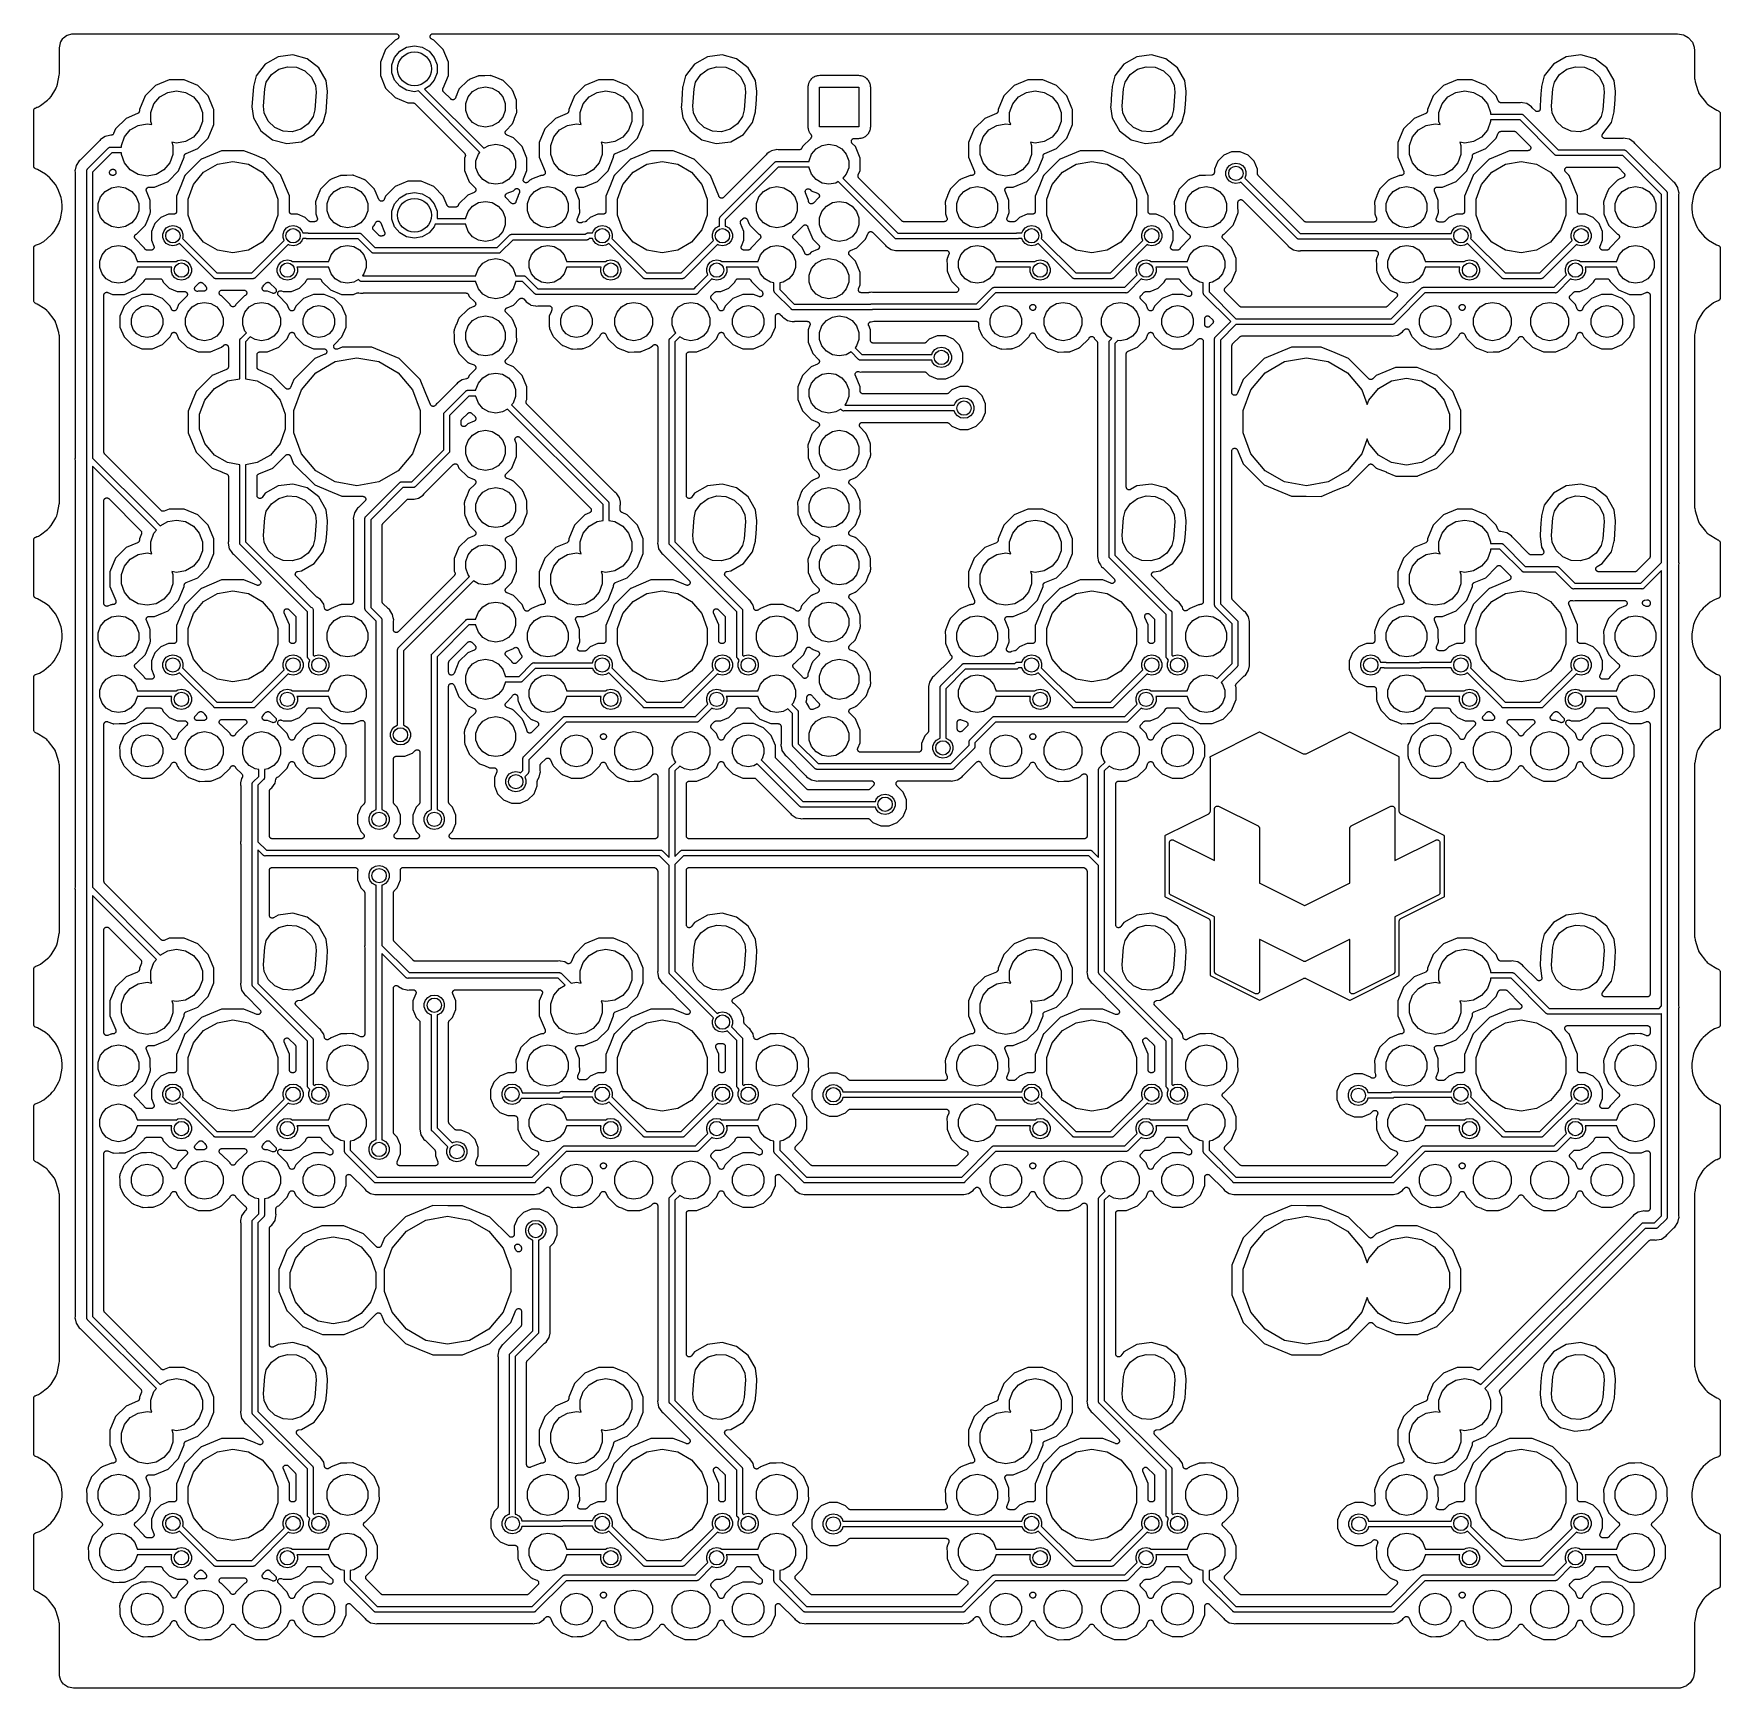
# Model space of a CAD drawing. Extents: x 240.1 to 314.9, y -176.2 to -102.8.
import ezdxf

# ---------------------------------------------------------------- set-up
doc = ezdxf.new("R2010")
doc.units = 0
doc.header["$MEASUREMENT"] = 0
doc.layers.add('BLACK', color=7, linetype='CONTINUOUS')

msp = doc.modelspace()

# ---------------------------------------------------------------- linework, layer by layer
at = {"layer": 'BLACK', "linetype": 'CONTINUOUS'}
for p, q in [((241.225, -103.418), (241.267, -103.194)), ((241.267, -103.192), (241.275, -103.172)), ((241.267, -103.193), (241.267, -103.192)), ((241.267, -103.194), (241.267, -103.193)), ((241.275, -103.172), (241.282, -103.153)), ((241.282, -103.153), (241.283, -103.152)), ((241.283, -103.152), (241.284, -103.151)), ((241.284, -103.151), (241.369, -103.012)), ((241.369, -103.012), (241.37, -103.011)), ((241.37, -103.011), (241.371, -103.01)), ((241.371, -103.01), (241.385, -102.994)), ((241.385, -102.994), (241.399, -102.979)), ((241.399, -102.979), (241.4, -102.978)), ((241.4, -102.978), (241.401, -102.977)), ((241.401, -102.977), (241.531, -102.878)), ((241.531, -102.878), (241.532, -102.878)), ((241.532, -102.878), (241.533, -102.877)), ((241.533, -102.877), (241.551, -102.868)), ((241.551, -102.868), (241.57, -102.858)), ((241.57, -102.858), (241.571, -102.858)), ((241.571, -102.858), (241.572, -102.857)), ((241.572, -102.857), (241.771, -102.8)), ((241.771, -102.8), (241.787, -102.798)), ((241.787, -102.798), (241.802, -102.795)), ((241.802, -102.795), (241.844, -102.793)), ((241.844, -102.793), (241.846, -102.793)), ((241.846, -102.793), (241.849, -102.793)), ((241.849, -102.793), (256.153, -102.793)), ((256.119, -103.072), (255.695, -103.496)), ((256.201, -103.037), (256.119, -103.072)), ((256.153, -102.793), (256.172, -102.796)), ((256.172, -102.796), (256.191, -102.799)), ((256.191, -102.799), (256.194, -102.8)), ((256.194, -102.8), (256.196, -102.801)), ((256.196, -102.801), (256.213, -102.81)), ((256.218, -103.027), (256.201, -103.037)), ((256.213, -102.81), (256.23, -102.819)), ((256.234, -103.017), (256.218, -103.027)), ((256.23, -102.819), (256.232, -102.821)), ((256.232, -102.821), (256.234, -102.823)), ((256.234, -102.823), (256.247, -102.838)), ((256.236, -103.015), (256.234, -103.017)), ((256.239, -103.014), (256.236, -103.015)), ((256.25, -102.998), (256.239, -103.014)), ((256.247, -102.838), (256.26, -102.852)), ((256.263, -102.983), (256.25, -102.998)), ((256.26, -102.852), (256.261, -102.854)), ((256.261, -102.854), (256.263, -102.856)), ((256.263, -102.856), (256.269, -102.875)), ((256.264, -102.981), (256.263, -102.983)), ((256.266, -102.979), (256.264, -102.981)), ((256.271, -102.96), (256.266, -102.979)), ((256.269, -102.875), (256.277, -102.893)), ((256.278, -102.942), (256.271, -102.96)), ((256.277, -102.893), (256.277, -102.895)), ((256.277, -102.895), (256.278, -102.898)), ((256.278, -102.898), (256.278, -102.917)), ((256.278, -102.917), (256.279, -102.937)), ((256.279, -102.937), (256.278, -102.939)), ((256.278, -102.939), (256.278, -102.942)), ((257.667, -102.937), (257.668, -102.917)), ((257.668, -102.939), (257.667, -102.937)), ((257.668, -102.898), (257.669, -102.895)), ((257.668, -102.917), (257.668, -102.898)), ((257.668, -102.942), (257.668, -102.939)), ((257.675, -102.96), (257.668, -102.942)), ((257.669, -102.893), (257.677, -102.875)), ((257.669, -102.895), (257.669, -102.893)), ((257.68, -102.979), (257.675, -102.96)), ((257.677, -102.875), (257.683, -102.856)), ((257.682, -102.981), (257.68, -102.979)), ((257.683, -102.983), (257.682, -102.981)), ((257.683, -102.856), (257.685, -102.854)), ((257.696, -102.998), (257.683, -102.983)), ((257.685, -102.854), (257.686, -102.852)), ((257.686, -102.852), (257.699, -102.838)), ((257.707, -103.014), (257.696, -102.998)), ((257.699, -102.838), (257.712, -102.823)), ((257.71, -103.015), (257.707, -103.014)), ((257.712, -103.017), (257.71, -103.015)), ((257.712, -102.823), (257.714, -102.821)), ((257.728, -103.027), (257.712, -103.017)), ((257.714, -102.821), (257.716, -102.819)), ((257.716, -102.819), (257.733, -102.81)), ((257.745, -103.037), (257.728, -103.027)), ((257.733, -102.81), (257.75, -102.801)), ((257.827, -103.072), (257.745, -103.037)), ((257.75, -102.801), (257.752, -102.8)), ((257.752, -102.8), (257.755, -102.799)), ((257.755, -102.799), (257.774, -102.796)), ((257.774, -102.796), (257.793, -102.793)), ((257.793, -102.793), (312.995, -102.793)), ((258.251, -103.496), (257.827, -103.072)), ((312.995, -102.793), (313.006, -102.795)), ((313.006, -102.795), (313.017, -102.795)), ((313.017, -102.795), (313.274, -102.84)), ((313.274, -102.84), (313.315, -102.855)), ((313.315, -102.855), (313.488, -102.955)), ((313.488, -102.955), (313.488, -102.955)), ((313.488, -102.955), (313.522, -102.983)), ((313.522, -102.983), (313.65, -103.136)), ((313.65, -103.136), (313.672, -103.174)), ((313.672, -103.174), (313.751, -103.391)), ((241.223, -103.441), (241.225, -103.43)), ((241.223, -104.576), (241.223, -103.441)), ((241.225, -103.43), (241.225, -103.418)), ((250.924, -103.814), (250.354, -104.141)), ((251.576, -103.731), (250.924, -103.814)), ((252.21, -103.903), (251.576, -103.731)), ((252.729, -104.304), (252.21, -103.903)), ((255.695, -103.496), (255.465, -104.05)), ((255.973, -104.174), (256.094, -103.842)), ((256.094, -103.842), (256.32, -103.572)), ((256.32, -103.572), (256.626, -103.396)), ((256.626, -103.396), (256.973, -103.335)), ((256.973, -103.335), (257.32, -103.396)), ((257.32, -103.396), (257.626, -103.572)), ((257.626, -103.572), (257.852, -103.842)), ((257.852, -103.842), (257.973, -104.174)), ((258.481, -104.05), (258.251, -103.496)), ((269.974, -103.814), (269.404, -104.141)), ((270.626, -103.731), (269.974, -103.814)), ((271.26, -103.903), (270.626, -103.731)), ((271.779, -104.304), (271.26, -103.903)), ((289.024, -103.814), (288.454, -104.141)), ((289.676, -103.731), (289.024, -103.814)), ((290.31, -103.903), (289.676, -103.731)), ((290.829, -104.304), (290.31, -103.903)), ((308.074, -103.814), (307.504, -104.141)), ((308.726, -103.731), (308.074, -103.814)), ((309.36, -103.903), (308.726, -103.731)), ((309.879, -104.304), (309.36, -103.903)), ((313.751, -103.391), (313.753, -103.407)), ((313.753, -103.407), (313.758, -103.423)), ((313.758, -103.423), (313.767, -103.524)), ((313.767, -103.524), (313.766, -103.529)), ((313.766, -103.529), (313.767, -103.535)), ((313.767, -103.535), (313.767, -104.703)), ((241.138, -105.029), (241.213, -104.627)), ((241.213, -104.626), (241.223, -104.576)), ((241.213, -104.627), (241.213, -104.626)), ((241.213, -104.627), (241.213, -104.627)), ((249.953, -104.66), (249.824, -105.134)), ((250.354, -104.141), (249.953, -104.66)), ((250.399, -104.939), (250.624, -104.605)), ((250.624, -104.605), (250.95, -104.367)), ((250.95, -104.367), (251.338, -104.256)), ((251.338, -104.256), (251.74, -104.284)), ((251.74, -104.284), (252.108, -104.447)), ((252.108, -104.447), (252.398, -104.727)), ((252.398, -104.727), (252.575, -105.089)), ((253.056, -104.874), (252.729, -104.304)), ((255.465, -104.05), (255.465, -104.65)), ((255.465, -104.65), (255.695, -105.204)), ((255.973, -104.526), (255.973, -104.174)), ((256.094, -104.858), (255.973, -104.526)), ((257.973, -104.526), (257.852, -104.858)), ((257.973, -104.174), (257.973, -104.526)), ((258.249, -105.209), (258.481, -104.65)), ((258.481, -104.65), (258.481, -104.05)), ((259.784, -104.674), (259.407, -104.83)), ((259.795, -104.674), (259.784, -104.674)), ((259.816, -104.669), (259.795, -104.674)), ((259.795, -104.674), (259.795, -104.674)), ((259.795, -104.674), (259.795, -104.674)), ((259.838, -104.664), (259.816, -104.669)), ((259.846, -104.661), (259.838, -104.664)), ((259.838, -104.664), (259.838, -104.664)), ((259.838, -104.664), (259.838, -104.664)), ((260.089, -104.661), (259.846, -104.661)), ((260.091, -104.66), (260.089, -104.661)), ((260.094, -104.661), (260.091, -104.66)), ((260.337, -104.65), (260.094, -104.661)), ((260.345, -104.653), (260.337, -104.65)), ((260.367, -104.657), (260.345, -104.653)), ((260.345, -104.653), (260.345, -104.653)), ((260.345, -104.653), (260.345, -104.653)), ((260.388, -104.661), (260.367, -104.657)), ((260.397, -104.661), (260.388, -104.661)), ((260.388, -104.661), (260.388, -104.661)), ((260.388, -104.661), (260.388, -104.661)), ((260.621, -104.754), (260.397, -104.661)), ((260.624, -104.754), (260.621, -104.754)), ((260.626, -104.756), (260.624, -104.754)), ((260.838, -104.833), (260.626, -104.756)), ((269.003, -104.66), (268.874, -105.134)), ((269.404, -104.141), (269.003, -104.66)), ((269.449, -104.939), (269.674, -104.605)), ((269.674, -104.605), (270, -104.367)), ((270, -104.367), (270.388, -104.256)), ((270.388, -104.256), (270.79, -104.284)), ((270.79, -104.284), (271.158, -104.447)), ((271.158, -104.447), (271.448, -104.727)), ((271.448, -104.727), (271.625, -105.089)), ((272.106, -104.874), (271.779, -104.304)), ((274.655, -104.738), (274.627, -104.765)), ((274.69, -104.723), (274.655, -104.738)), ((274.701, -104.717), (274.69, -104.723)), ((274.712, -104.712), (274.701, -104.717)), ((274.744, -104.69), (274.712, -104.712)), ((274.782, -104.683), (274.744, -104.69)), ((274.793, -104.678), (274.782, -104.683)), ((274.806, -104.675), (274.793, -104.678)), ((274.841, -104.661), (274.806, -104.675)), ((274.88, -104.661), (274.841, -104.661)), ((274.892, -104.659), (274.88, -104.661)), ((274.905, -104.658), (274.892, -104.659)), ((274.955, -104.648), (274.905, -104.658)), ((276.682, -104.648), (274.955, -104.648)), ((276.733, -104.658), (276.682, -104.648)), ((276.745, -104.659), (276.733, -104.658)), ((276.757, -104.661), (276.745, -104.659)), ((276.796, -104.661), (276.757, -104.661)), ((276.832, -104.675), (276.796, -104.661)), ((276.844, -104.678), (276.832, -104.675)), ((276.855, -104.683), (276.844, -104.678)), ((276.893, -104.69), (276.855, -104.683)), ((276.925, -104.712), (276.893, -104.69)), ((276.937, -104.717), (276.925, -104.712)), ((276.947, -104.723), (276.937, -104.717)), ((276.983, -104.738), (276.947, -104.723)), ((277.01, -104.765), (276.983, -104.738)), ((288.053, -104.66), (287.924, -105.134)), ((288.454, -104.141), (288.053, -104.66)), ((288.499, -104.939), (288.724, -104.605)), ((288.724, -104.605), (289.05, -104.367)), ((289.05, -104.367), (289.438, -104.256)), ((289.438, -104.256), (289.84, -104.284)), ((289.84, -104.284), (290.208, -104.447)), ((290.208, -104.447), (290.498, -104.727)), ((290.498, -104.727), (290.675, -105.089)), ((291.156, -104.874), (290.829, -104.304)), ((307.103, -104.66), (306.974, -105.134)), ((307.504, -104.141), (307.103, -104.66)), ((307.549, -104.939), (307.774, -104.605)), ((307.774, -104.605), (308.1, -104.367)), ((308.1, -104.367), (308.488, -104.256)), ((308.488, -104.256), (308.89, -104.284)), ((308.89, -104.284), (309.258, -104.447)), ((309.258, -104.447), (309.548, -104.727)), ((309.548, -104.727), (309.725, -105.089)), ((310.206, -104.874), (309.879, -104.304)), ((313.767, -104.703), (313.768, -104.707)), ((313.768, -104.707), (313.768, -104.717)), ((313.768, -104.717), (313.77, -104.726)), ((313.77, -104.726), (313.773, -104.775)), ((240.847, -105.576), (241.057, -105.235)), ((241.057, -105.235), (241.074, -105.191)), ((241.074, -105.191), (241.081, -105.18)), ((241.081, -105.18), (241.086, -105.169)), ((241.086, -105.169), (241.108, -105.134)), ((241.108, -105.134), (241.138, -105.029)), ((245.485, -105.09), (245.02, -105.555)), ((246.092, -104.839), (245.485, -105.09)), ((245.674, -105.601), (246.023, -105.399)), ((246.023, -105.399), (246.42, -105.329)), ((246.748, -104.839), (246.092, -104.839)), ((246.42, -105.329), (246.817, -105.399)), ((247.355, -105.09), (246.748, -104.839)), ((246.817, -105.399), (247.166, -105.601)), ((247.82, -105.555), (247.355, -105.09)), ((249.824, -105.134), (249.762, -106.039)), ((250.273, -106.011), (250.327, -105.232)), ((250.327, -105.232), (250.399, -104.939)), ((252.607, -105.389), (252.553, -106.168)), ((252.575, -105.089), (252.607, -105.389)), ((253.118, -105.361), (253.056, -104.874)), ((253.056, -106.266), (253.118, -105.361)), ((255.695, -105.204), (256.119, -105.628)), ((256.32, -105.128), (256.094, -104.858)), ((256.626, -105.304), (256.32, -105.128)), ((256.973, -105.365), (256.626, -105.304)), ((257.148, -105.334), (256.973, -105.365)), ((259.875, -108.061), (257.148, -105.334)), ((257.626, -105.128), (257.42, -105.247)), ((257.42, -105.247), (260.051, -107.878)), ((257.852, -104.858), (257.626, -105.128)), ((258.227, -105.271), (258.23, -105.26)), ((258.228, -105.282), (258.227, -105.271)), ((258.227, -105.293), (258.228, -105.282)), ((258.23, -105.304), (258.227, -105.293)), ((258.23, -105.26), (258.231, -105.249)), ((258.231, -105.315), (258.23, -105.304)), ((258.231, -105.249), (258.235, -105.239)), ((258.235, -105.325), (258.231, -105.315)), ((258.235, -105.239), (258.238, -105.228)), ((258.238, -105.336), (258.235, -105.325)), ((258.238, -105.228), (258.245, -105.219)), ((258.245, -105.345), (258.238, -105.336)), ((258.245, -105.219), (258.249, -105.209)), ((258.249, -105.355), (258.245, -105.345)), ((258.249, -105.209), (258.249, -105.209)), ((258.257, -105.363), (258.249, -105.355)), ((258.263, -105.372), (258.257, -105.363)), ((258.58, -105.689), (258.263, -105.372)), ((258.909, -105.329), (258.832, -105.54)), ((258.913, -105.326), (258.909, -105.329)), ((258.919, -105.316), (258.913, -105.326)), ((258.927, -105.307), (258.919, -105.316)), ((258.931, -105.298), (258.927, -105.307)), ((258.936, -105.289), (258.931, -105.298)), ((258.948, -105.261), (258.936, -105.289)), ((259.337, -104.871), (258.948, -105.261)), ((259.365, -104.86), (259.337, -104.871)), ((259.351, -105.6), (259.549, -105.363)), ((259.374, -104.854), (259.365, -104.86)), ((259.384, -104.85), (259.374, -104.854)), ((259.393, -104.842), (259.384, -104.85)), ((259.403, -104.836), (259.393, -104.842)), ((259.407, -104.83), (259.403, -104.836)), ((259.549, -105.363), (259.817, -105.209)), ((259.817, -105.209), (260.121, -105.155)), ((260.121, -105.155), (260.426, -105.209)), ((260.426, -105.209), (260.693, -105.363)), ((260.693, -105.363), (260.892, -105.6)), ((260.84, -104.836), (260.838, -104.833)), ((260.85, -104.843), (260.84, -104.836)), ((260.859, -104.85), (260.85, -104.843)), ((260.869, -104.854), (260.859, -104.85)), ((260.877, -104.86), (260.869, -104.854)), ((260.906, -104.871), (260.877, -104.86)), ((261.295, -105.261), (260.906, -104.871)), ((261.307, -105.289), (261.295, -105.261)), ((261.312, -105.298), (261.307, -105.289)), ((261.316, -105.307), (261.312, -105.298)), ((261.324, -105.316), (261.316, -105.307)), ((261.33, -105.326), (261.324, -105.316)), ((261.337, -105.331), (261.33, -105.326)), ((261.492, -105.707), (261.337, -105.331)), ((264.535, -105.09), (264.07, -105.555)), ((265.142, -104.839), (264.535, -105.09)), ((264.724, -105.601), (265.073, -105.399)), ((265.073, -105.399), (265.47, -105.329)), ((265.798, -104.839), (265.142, -104.839)), ((265.47, -105.329), (265.867, -105.399)), ((266.405, -105.09), (265.798, -104.839)), ((265.867, -105.399), (266.216, -105.601)), ((266.87, -105.555), (266.405, -105.09)), ((268.852, -105.46), (268.834, -105.713)), ((268.872, -105.17), (268.852, -105.46)), ((268.874, -105.134), (268.872, -105.17)), ((268.872, -105.17), (268.872, -105.17)), ((269.323, -106.011), (269.377, -105.232)), ((269.377, -105.232), (269.449, -104.939)), ((271.657, -105.389), (271.603, -106.168)), ((271.625, -105.089), (271.657, -105.389)), ((272.168, -105.361), (272.106, -104.874)), ((272.146, -105.687), (272.166, -105.397)), ((272.166, -105.397), (272.168, -105.361)), ((272.166, -105.397), (272.166, -105.397)), ((274.432, -105.131), (274.422, -105.181)), ((274.422, -105.181), (274.422, -106.909)), ((274.434, -105.106), (274.432, -105.118)), ((274.432, -105.118), (274.432, -105.131)), ((274.449, -105.032), (274.434, -105.068)), ((274.434, -105.068), (274.434, -105.106)), ((274.452, -105.02), (274.449, -105.032)), ((274.456, -105.008), (274.452, -105.02)), ((274.464, -104.97), (274.456, -105.008)), ((274.485, -104.938), (274.464, -104.97)), ((274.49, -104.927), (274.485, -104.938)), ((274.497, -104.917), (274.49, -104.927)), ((274.512, -104.881), (274.497, -104.917)), ((274.539, -104.854), (274.512, -104.881)), ((274.546, -104.843), (274.539, -104.854)), ((274.555, -104.834), (274.546, -104.843)), ((274.576, -104.802), (274.555, -104.834)), ((274.608, -104.781), (274.576, -104.802)), ((274.617, -104.772), (274.608, -104.781)), ((274.627, -104.765), (274.617, -104.772)), ((274.942, -106.921), (274.942, -105.169)), ((274.942, -105.169), (276.695, -105.169)), ((276.695, -105.169), (276.695, -106.921)), ((277.02, -104.772), (277.01, -104.765)), ((277.029, -104.781), (277.02, -104.772)), ((277.061, -104.802), (277.029, -104.781)), ((277.083, -104.834), (277.061, -104.802)), ((277.091, -104.843), (277.083, -104.834)), ((277.098, -104.854), (277.091, -104.843)), ((277.126, -104.881), (277.098, -104.854)), ((277.14, -104.917), (277.126, -104.881)), ((277.147, -104.927), (277.14, -104.917)), ((277.152, -104.938), (277.147, -104.927)), ((277.173, -104.97), (277.152, -104.938)), ((277.181, -105.008), (277.173, -104.97)), ((277.185, -105.02), (277.181, -105.008)), ((277.188, -105.032), (277.185, -105.02)), ((277.203, -105.068), (277.188, -105.032)), ((277.203, -105.106), (277.203, -105.068)), ((277.205, -105.118), (277.203, -105.106)), ((277.205, -105.131), (277.205, -105.118)), ((277.215, -105.181), (277.205, -105.131)), ((277.215, -106.909), (277.215, -105.181)), ((283.585, -105.09), (283.12, -105.555)), ((284.192, -104.839), (283.585, -105.09)), ((283.774, -105.601), (284.123, -105.399)), ((284.123, -105.399), (284.52, -105.329)), ((284.848, -104.839), (284.192, -104.839)), ((284.52, -105.329), (284.917, -105.399)), ((285.455, -105.09), (284.848, -104.839)), ((284.917, -105.399), (285.266, -105.601)), ((285.92, -105.555), (285.455, -105.09)), ((287.902, -105.46), (287.884, -105.713)), ((287.922, -105.17), (287.902, -105.46)), ((287.924, -105.134), (287.922, -105.17)), ((287.922, -105.17), (287.922, -105.17)), ((288.373, -106.011), (288.427, -105.232)), ((288.427, -105.232), (288.499, -104.939)), ((290.707, -105.389), (290.653, -106.168)), ((290.675, -105.089), (290.707, -105.389)), ((291.218, -105.361), (291.156, -104.874)), ((291.196, -105.687), (291.216, -105.397)), ((291.216, -105.397), (291.218, -105.361)), ((291.216, -105.397), (291.216, -105.397)), ((302.635, -105.09), (302.17, -105.555)), ((303.242, -104.839), (302.635, -105.09)), ((302.824, -105.601), (303.173, -105.399)), ((303.173, -105.399), (303.57, -105.329)), ((303.898, -104.839), (303.242, -104.839)), ((303.57, -105.329), (303.967, -105.399)), ((304.505, -105.09), (303.898, -104.839)), ((303.967, -105.399), (304.316, -105.601)), ((304.97, -105.555), (304.505, -105.09)), ((306.952, -105.46), (306.934, -105.713)), ((306.972, -105.17), (306.952, -105.46)), ((306.974, -105.134), (306.972, -105.17)), ((306.972, -105.17), (306.972, -105.17)), ((307.423, -106.011), (307.477, -105.232)), ((307.477, -105.232), (307.549, -104.939)), ((309.757, -105.389), (309.703, -106.168)), ((309.725, -105.089), (309.757, -105.389)), ((310.268, -105.361), (310.206, -104.874)), ((310.246, -105.687), (310.266, -105.397)), ((310.266, -105.397), (310.268, -105.361)), ((310.266, -105.397), (310.266, -105.397)), ((313.773, -104.775), (313.773, -104.776)), ((313.773, -104.776), (313.774, -104.797)), ((313.774, -104.797), (313.775, -104.805)), ((313.775, -104.805), (313.796, -104.921)), ((313.796, -104.921), (313.908, -105.306)), ((313.908, -105.306), (313.929, -105.348)), ((313.929, -105.348), (313.933, -105.36)), ((313.933, -105.36), (313.938, -105.371)), ((313.938, -105.371), (313.949, -105.411)), ((313.949, -105.411), (314.006, -105.504)), ((314.006, -105.504), (314.249, -105.823)), ((240.08, -106.206), (240.083, -106.191)), ((240.08, -108.67), (240.08, -106.206)), ((240.083, -106.191), (240.084, -106.175)), ((240.084, -106.175), (240.086, -106.169)), ((240.086, -106.169), (240.088, -106.162)), ((240.088, -106.162), (240.095, -106.149)), ((240.095, -106.149), (240.102, -106.135)), ((240.102, -106.135), (240.106, -106.13)), ((240.106, -106.13), (240.11, -106.124)), ((240.11, -106.124), (240.121, -106.114)), ((240.121, -106.114), (240.132, -106.103)), ((240.132, -106.103), (240.138, -106.1)), ((240.138, -106.1), (240.143, -106.096)), ((240.143, -106.096), (240.158, -106.09)), ((240.158, -106.09), (240.172, -106.084)), ((240.172, -106.084), (240.18, -106.081)), ((240.18, -106.081), (240.222, -106.06)), ((240.222, -106.06), (240.234, -106.056)), ((240.234, -106.056), (240.245, -106.051)), ((240.245, -106.051), (240.285, -106.04)), ((240.285, -106.04), (240.378, -105.983)), ((240.378, -105.983), (240.697, -105.74)), ((240.697, -105.74), (240.729, -105.705)), ((240.729, -105.705), (240.739, -105.697)), ((240.739, -105.697), (240.748, -105.688)), ((240.748, -105.688), (240.781, -105.663)), ((240.781, -105.663), (240.847, -105.576)), ((244.764, -106.249), (244.761, -106.263)), ((244.768, -106.236), (244.764, -106.249)), ((244.769, -106.219), (244.768, -106.228)), ((244.768, -106.228), (244.768, -106.236)), ((245.02, -105.555), (244.769, -106.162)), ((244.769, -106.162), (244.769, -106.219)), ((245.277, -106.288), (245.415, -105.91)), ((245.415, -105.91), (245.674, -105.601)), ((247.166, -105.601), (247.425, -105.91)), ((247.425, -105.91), (247.563, -106.288)), ((248.042, -106.091), (247.82, -105.555)), ((248.071, -106.162), (248.042, -106.091)), ((248.042, -106.091), (248.042, -106.091)), ((248.071, -106.818), (248.071, -106.162)), ((249.762, -106.039), (249.824, -106.526)), ((250.305, -106.311), (250.273, -106.011)), ((252.553, -106.168), (252.481, -106.461)), ((256.119, -105.628), (256.673, -105.858)), ((256.673, -105.858), (256.901, -105.858)), ((256.901, -105.858), (256.906, -105.859)), ((256.906, -105.859), (256.912, -105.858)), ((256.912, -105.858), (256.928, -105.863)), ((256.928, -105.863), (256.944, -105.866)), ((256.944, -105.866), (256.949, -105.868)), ((256.949, -105.868), (256.955, -105.87)), ((256.955, -105.87), (256.968, -105.879)), ((256.968, -105.879), (256.983, -105.888)), ((256.983, -105.888), (256.986, -105.892)), ((256.986, -105.892), (256.991, -105.895)), ((256.991, -105.895), (259.196, -108.1)), ((258.592, -105.697), (258.58, -105.689)), ((258.602, -105.706), (258.592, -105.697)), ((258.61, -105.709), (258.602, -105.706)), ((258.617, -105.714), (258.61, -105.709)), ((258.63, -105.718), (258.617, -105.714)), ((258.643, -105.723), (258.63, -105.718)), ((258.651, -105.723), (258.643, -105.723)), ((258.659, -105.726), (258.651, -105.723)), ((258.673, -105.724), (258.659, -105.726)), ((258.687, -105.725), (258.673, -105.724)), ((258.695, -105.722), (258.687, -105.725)), ((258.703, -105.722), (258.695, -105.722)), ((258.716, -105.716), (258.703, -105.722)), ((258.729, -105.712), (258.716, -105.716)), ((258.736, -105.707), (258.729, -105.712)), ((258.743, -105.703), (258.736, -105.707)), ((258.753, -105.693), (258.743, -105.703)), ((258.764, -105.685), (258.753, -105.693)), ((258.768, -105.678), (258.764, -105.685)), ((258.774, -105.672), (258.768, -105.678)), ((258.78, -105.659), (258.774, -105.672)), ((258.788, -105.648), (258.78, -105.659)), ((258.83, -105.545), (258.788, -105.648)), ((258.831, -105.543), (258.83, -105.545)), ((258.832, -105.54), (258.831, -105.543)), ((259.245, -105.89), (259.351, -105.6)), ((259.245, -106.2), (259.245, -105.89)), ((259.351, -106.49), (259.245, -106.2)), ((260.892, -105.6), (260.998, -105.89)), ((260.998, -106.2), (260.892, -106.49)), ((260.998, -105.89), (260.998, -106.2)), ((261.493, -105.719), (261.492, -105.707)), ((261.497, -105.739), (261.493, -105.719)), ((261.493, -105.719), (261.493, -105.719)), ((261.493, -105.719), (261.493, -105.719)), ((261.502, -105.762), (261.497, -105.739)), ((261.506, -105.77), (261.502, -105.762)), ((261.502, -105.762), (261.502, -105.762)), ((261.502, -105.762), (261.502, -105.762)), ((261.506, -106.012), (261.506, -105.77)), ((261.506, -106.015), (261.506, -106.012)), ((261.506, -106.018), (261.506, -106.015)), ((261.516, -106.26), (261.506, -106.018)), ((263.814, -106.249), (263.811, -106.263)), ((263.818, -106.236), (263.814, -106.249)), ((263.819, -106.219), (263.818, -106.228)), ((263.818, -106.228), (263.818, -106.236)), ((264.07, -105.555), (263.819, -106.162)), ((263.819, -106.162), (263.819, -106.219)), ((264.327, -106.288), (264.465, -105.91)), ((264.465, -105.91), (264.724, -105.601)), ((266.216, -105.601), (266.475, -105.91)), ((266.475, -105.91), (266.613, -106.288)), ((267.092, -106.091), (266.87, -105.555)), ((267.121, -106.162), (267.092, -106.091)), ((267.092, -106.091), (267.092, -106.091)), ((267.121, -106.818), (267.121, -106.162)), ((268.814, -106.003), (268.812, -106.039)), ((268.812, -106.039), (268.874, -106.526)), ((268.834, -105.713), (268.814, -106.003)), ((268.814, -106.003), (268.814, -106.003)), ((268.834, -105.713), (268.834, -105.713)), ((269.355, -106.311), (269.323, -106.011)), ((271.603, -106.168), (271.531, -106.461)), ((272.106, -106.266), (272.109, -106.216)), ((272.109, -106.216), (272.128, -105.94)), ((272.128, -105.94), (272.146, -105.687)), ((272.146, -105.687), (272.146, -105.687)), ((282.864, -106.249), (282.861, -106.263)), ((282.868, -106.236), (282.864, -106.249)), ((282.869, -106.219), (282.868, -106.228)), ((282.868, -106.228), (282.868, -106.236)), ((283.12, -105.555), (282.869, -106.162)), ((282.869, -106.162), (282.869, -106.219)), ((283.377, -106.288), (283.515, -105.91)), ((283.515, -105.91), (283.774, -105.601)), ((285.266, -105.601), (285.525, -105.91)), ((285.525, -105.91), (285.663, -106.288)), ((286.142, -106.091), (285.92, -105.555)), ((286.171, -106.162), (286.142, -106.091)), ((286.142, -106.091), (286.142, -106.091)), ((286.171, -106.818), (286.171, -106.162)), ((287.864, -106.003), (287.862, -106.039)), ((287.862, -106.039), (287.924, -106.526)), ((287.884, -105.713), (287.864, -106.003)), ((287.864, -106.003), (287.864, -106.003)), ((287.884, -105.713), (287.884, -105.713)), ((288.405, -106.311), (288.373, -106.011)), ((290.653, -106.168), (290.581, -106.461)), ((291.156, -106.266), (291.159, -106.216)), ((291.159, -106.216), (291.178, -105.94)), ((291.178, -105.94), (291.196, -105.687)), ((291.196, -105.687), (291.196, -105.687)), ((301.914, -106.249), (301.911, -106.263)), ((301.918, -106.236), (301.914, -106.249)), ((301.919, -106.219), (301.918, -106.228)), ((301.918, -106.228), (301.918, -106.236)), ((302.17, -105.555), (301.919, -106.162)), ((301.919, -106.162), (301.919, -106.219)), ((302.427, -106.288), (302.565, -105.91)), ((302.565, -105.91), (302.824, -105.601)), ((304.316, -105.601), (304.575, -105.91)), ((304.575, -105.91), (304.713, -106.288)), ((305.062, -105.777), (304.97, -105.555)), ((305.066, -105.784), (305.062, -105.777)), ((305.069, -105.791), (305.066, -105.784)), ((305.078, -105.802), (305.069, -105.791)), ((305.085, -105.814), (305.078, -105.802)), ((305.092, -105.819), (305.085, -105.814)), ((305.097, -105.825), (305.092, -105.819)), ((305.109, -105.832), (305.097, -105.825)), ((305.12, -105.841), (305.109, -105.832)), ((305.128, -105.843), (305.12, -105.841)), ((305.135, -105.847), (305.128, -105.843)), ((305.149, -105.85), (305.135, -105.847)), ((305.162, -105.854), (305.149, -105.85)), ((305.171, -105.854), (305.162, -105.854)), ((305.179, -105.855), (305.171, -105.854)), ((306.008, -105.855), (305.179, -105.855)), ((306.02, -105.853), (306.008, -105.855)), ((306.033, -105.853), (306.02, -105.853)), ((306.083, -105.843), (306.033, -105.853)), ((306.133, -105.853), (306.083, -105.843)), ((306.331, -105.892), (306.133, -105.853)), ((306.133, -105.853), (306.133, -105.853)), ((306.541, -106.032), (306.331, -105.892)), ((306.569, -106.075), (306.541, -106.032)), ((306.578, -106.084), (306.569, -106.075)), ((306.585, -106.094), (306.578, -106.084)), ((306.705, -106.214), (306.585, -106.094)), ((306.707, -106.215), (306.705, -106.214)), ((306.709, -106.217), (306.707, -106.215)), ((306.725, -106.228), (306.709, -106.217)), ((306.741, -106.239), (306.725, -106.228)), ((306.743, -106.24), (306.741, -106.239)), ((306.746, -106.241), (306.743, -106.24)), ((306.765, -106.245), (306.746, -106.241)), ((306.784, -106.251), (306.765, -106.245)), ((306.786, -106.25), (306.784, -106.251)), ((306.789, -106.251), (306.786, -106.25)), ((306.808, -106.248), (306.789, -106.251)), ((306.827, -106.247), (306.808, -106.248)), ((306.83, -106.246), (306.827, -106.247)), ((306.832, -106.245), (306.83, -106.246)), ((306.85, -106.236), (306.832, -106.245)), ((306.867, -106.228), (306.85, -106.236)), ((306.869, -106.226), (306.867, -106.228)), ((306.872, -106.225), (306.869, -106.226)), ((306.885, -106.211), (306.872, -106.225)), ((306.899, -106.197), (306.885, -106.211)), ((306.9, -106.195), (306.899, -106.197)), ((306.902, -106.193), (306.9, -106.195)), ((306.909, -106.175), (306.902, -106.193)), ((306.917, -106.157), (306.909, -106.175)), ((306.914, -106.003), (306.912, -106.039)), ((306.912, -106.039), (306.921, -106.108)), ((306.934, -105.713), (306.914, -106.003)), ((306.914, -106.003), (306.914, -106.003)), ((306.918, -106.154), (306.917, -106.157)), ((306.919, -106.152), (306.918, -106.154)), ((306.921, -106.113), (306.919, -106.132)), ((306.919, -106.132), (306.919, -106.152)), ((306.921, -106.108), (306.92, -106.11)), ((306.92, -106.11), (306.921, -106.113)), ((306.934, -105.713), (306.934, -105.713)), ((307.455, -106.311), (307.423, -106.011)), ((309.703, -106.168), (309.631, -106.461)), ((310.206, -106.266), (310.209, -106.216)), ((310.209, -106.216), (310.228, -105.94)), ((310.228, -105.94), (310.246, -105.687)), ((310.246, -105.687), (310.246, -105.687)), ((314.249, -105.823), (314.284, -105.855)), ((314.284, -105.855), (314.292, -105.865)), ((314.292, -105.865), (314.301, -105.874)), ((314.301, -105.874), (314.326, -105.907)), ((314.326, -105.907), (314.413, -105.973)), ((314.413, -105.973), (314.754, -106.183)), ((314.754, -106.183), (314.798, -106.2)), ((314.798, -106.2), (314.809, -106.207)), ((314.809, -106.207), (314.82, -106.212)), ((314.82, -106.212), (314.851, -106.231)), ((314.851, -106.231), (314.865, -106.244)), ((314.865, -106.244), (314.88, -106.257)), ((314.88, -106.257), (314.882, -106.259)), ((244.175, -106.55), (243.71, -107.015)), ((244.691, -106.337), (244.175, -106.55)), ((244.364, -107.061), (244.713, -106.859)), ((244.698, -106.332), (244.691, -106.337)), ((244.706, -106.329), (244.698, -106.332)), ((244.716, -106.32), (244.706, -106.329)), ((244.713, -106.859), (245.11, -106.789)), ((244.728, -106.313), (244.716, -106.32)), ((244.733, -106.306), (244.728, -106.313)), ((244.739, -106.301), (244.733, -106.306)), ((244.746, -106.289), (244.739, -106.301)), ((244.755, -106.278), (244.746, -106.289)), ((244.757, -106.27), (244.755, -106.278)), ((244.761, -106.263), (244.757, -106.27)), ((245.11, -106.789), (245.326, -106.828)), ((245.277, -106.692), (245.277, -106.288)), ((245.326, -106.828), (245.277, -106.692)), ((247.563, -106.692), (247.425, -107.07)), ((247.563, -106.288), (247.563, -106.692)), ((247.82, -107.425), (248.071, -106.818)), ((249.824, -106.526), (250.151, -107.096)), ((250.482, -106.673), (250.305, -106.311)), ((250.772, -106.953), (250.482, -106.673)), ((251.14, -107.116), (250.772, -106.953)), ((252.256, -106.795), (251.93, -107.033)), ((252.481, -106.461), (252.256, -106.795)), ((252.526, -107.259), (252.927, -106.74)), ((252.927, -106.74), (253.056, -106.266)), ((259.549, -106.727), (259.351, -106.49)), ((259.817, -106.881), (259.549, -106.727)), ((260.121, -106.935), (259.817, -106.881)), ((260.426, -106.881), (260.121, -106.935)), ((260.693, -106.727), (260.426, -106.881)), ((260.892, -106.49), (260.693, -106.727)), ((261.037, -107.087), (261.295, -106.829)), ((261.295, -106.829), (261.307, -106.801)), ((261.307, -106.801), (261.312, -106.792)), ((261.312, -106.792), (261.316, -106.783)), ((261.316, -106.783), (261.324, -106.774)), ((261.324, -106.774), (261.33, -106.764)), ((261.33, -106.764), (261.334, -106.761)), ((261.334, -106.761), (261.411, -106.55)), ((261.411, -106.55), (261.412, -106.547)), ((261.412, -106.547), (261.413, -106.545)), ((261.413, -106.545), (261.506, -106.32)), ((261.506, -106.312), (261.51, -106.289)), ((261.506, -106.32), (261.506, -106.312)), ((261.506, -106.312), (261.506, -106.312)), ((261.506, -106.312), (261.506, -106.312)), ((261.51, -106.289), (261.513, -106.268)), ((261.513, -106.268), (261.516, -106.26)), ((261.513, -106.268), (261.513, -106.268)), ((261.513, -106.268), (261.513, -106.268)), ((263.225, -106.55), (262.76, -107.015)), ((263.741, -106.337), (263.225, -106.55)), ((263.414, -107.061), (263.763, -106.859)), ((263.748, -106.332), (263.741, -106.337)), ((263.755, -106.329), (263.748, -106.332)), ((263.766, -106.32), (263.755, -106.329)), ((263.763, -106.859), (264.16, -106.789)), ((263.778, -106.313), (263.766, -106.32)), ((263.783, -106.306), (263.778, -106.313)), ((263.789, -106.301), (263.783, -106.306)), ((263.796, -106.289), (263.789, -106.301)), ((263.805, -106.278), (263.796, -106.289)), ((263.807, -106.27), (263.805, -106.278)), ((263.811, -106.263), (263.807, -106.27)), ((264.16, -106.789), (264.376, -106.828)), ((264.327, -106.692), (264.327, -106.288)), ((264.376, -106.828), (264.327, -106.692)), ((266.613, -106.692), (266.475, -107.07)), ((266.613, -106.288), (266.613, -106.692)), ((266.87, -107.425), (267.121, -106.818)), ((268.874, -106.526), (269.201, -107.096)), ((269.532, -106.673), (269.355, -106.311)), ((269.822, -106.953), (269.532, -106.673)), ((270.19, -107.116), (269.822, -106.953)), ((271.306, -106.795), (270.98, -107.033)), ((271.531, -106.461), (271.306, -106.795)), ((271.576, -107.259), (271.977, -106.74)), ((271.977, -106.74), (272.106, -106.266)), ((274.422, -106.909), (274.432, -106.959)), ((274.432, -106.959), (274.432, -106.972)), ((274.432, -106.972), (274.434, -106.984)), ((274.434, -106.984), (274.434, -107.022)), ((276.695, -106.921), (274.942, -106.921)), ((277.203, -106.984), (277.205, -106.972)), ((277.203, -107.022), (277.203, -106.984)), ((277.205, -106.959), (277.215, -106.909)), ((277.205, -106.972), (277.205, -106.959)), ((282.275, -106.55), (281.81, -107.015)), ((282.791, -106.337), (282.275, -106.55)), ((282.464, -107.061), (282.813, -106.859)), ((282.798, -106.332), (282.791, -106.337)), ((282.805, -106.329), (282.798, -106.332)), ((282.816, -106.32), (282.805, -106.329)), ((282.813, -106.859), (283.21, -106.789)), ((282.828, -106.313), (282.816, -106.32)), ((282.833, -106.306), (282.828, -106.313)), ((282.839, -106.301), (282.833, -106.306)), ((282.846, -106.289), (282.839, -106.301)), ((282.855, -106.278), (282.846, -106.289)), ((282.857, -106.27), (282.855, -106.278)), ((282.861, -106.263), (282.857, -106.27)), ((283.21, -106.789), (283.426, -106.828)), ((283.377, -106.692), (283.377, -106.288)), ((283.426, -106.828), (283.377, -106.692)), ((285.663, -106.692), (285.525, -107.07)), ((285.663, -106.288), (285.663, -106.692)), ((285.92, -107.425), (286.171, -106.818)), ((287.924, -106.526), (288.251, -107.096)), ((288.582, -106.673), (288.405, -106.311)), ((288.872, -106.953), (288.582, -106.673)), ((289.24, -107.116), (288.872, -106.953)), ((290.356, -106.795), (290.03, -107.033)), ((290.581, -106.461), (290.356, -106.795)), ((290.626, -107.259), (291.027, -106.74)), ((291.027, -106.74), (291.156, -106.266)), ((301.325, -106.55), (300.86, -107.015)), ((301.841, -106.337), (301.325, -106.55)), ((301.514, -107.061), (301.863, -106.859)), ((301.848, -106.332), (301.841, -106.337)), ((301.856, -106.329), (301.848, -106.332)), ((301.866, -106.32), (301.856, -106.329)), ((301.863, -106.859), (302.26, -106.789)), ((301.878, -106.313), (301.866, -106.32)), ((301.883, -106.306), (301.878, -106.313)), ((301.889, -106.301), (301.883, -106.306)), ((301.896, -106.289), (301.889, -106.301)), ((301.905, -106.278), (301.896, -106.289)), ((301.907, -106.27), (301.905, -106.278)), ((301.911, -106.263), (301.907, -106.27)), ((302.26, -106.789), (302.476, -106.828)), ((302.427, -106.692), (302.427, -106.288)), ((302.476, -106.828), (302.427, -106.692)), ((304.713, -106.692), (304.575, -107.07)), ((304.713, -106.288), (304.713, -106.363)), ((304.713, -106.363), (306.077, -106.363)), ((306.03, -106.617), (304.713, -106.617)), ((304.713, -106.617), (304.713, -106.692)), ((307.576, -108.163), (306.03, -106.617)), ((306.077, -106.363), (306.094, -106.362)), ((306.094, -106.362), (306.111, -106.366)), ((306.111, -106.366), (306.127, -106.369)), ((306.127, -106.369), (306.132, -106.372)), ((306.132, -106.372), (306.137, -106.373)), ((306.137, -106.373), (306.151, -106.383)), ((306.151, -106.383), (306.166, -106.391)), ((306.166, -106.391), (306.177, -106.404)), ((306.177, -106.404), (307.723, -107.95)), ((307.632, -106.673), (307.455, -106.311)), ((307.922, -106.953), (307.632, -106.673)), ((308.29, -107.116), (307.922, -106.953)), ((309.406, -106.795), (309.08, -107.033)), ((309.631, -106.461), (309.406, -106.795)), ((309.693, -107.237), (310.077, -106.74)), ((310.077, -106.74), (310.206, -106.266)), ((314.882, -106.259), (314.883, -106.26)), ((314.883, -106.26), (314.893, -106.278)), ((314.893, -106.278), (314.902, -106.295)), ((314.902, -106.295), (314.903, -106.297)), ((314.903, -106.297), (314.904, -106.3)), ((314.904, -106.3), (314.907, -106.319)), ((314.907, -106.319), (314.91, -106.338)), ((314.91, -106.338), (314.91, -108.679)), ((242.991, -107.554), (242.162, -108.383)), ((242.999, -107.544), (242.991, -107.554)), ((243.007, -107.535), (242.999, -107.544)), ((243.036, -107.492), (243.007, -107.535)), ((243.08, -107.463), (243.036, -107.492)), ((243.246, -107.352), (243.08, -107.463)), ((243.08, -107.463), (243.08, -107.463)), ((243.443, -107.313), (243.246, -107.352)), ((243.503, -107.301), (243.443, -107.313)), ((243.443, -107.313), (243.443, -107.313)), ((243.523, -107.302), (243.503, -107.301)), ((243.524, -107.301), (243.523, -107.302)), ((243.526, -107.301), (243.524, -107.301)), ((243.545, -107.294), (243.526, -107.301)), ((243.565, -107.288), (243.545, -107.294)), ((243.566, -107.287), (243.565, -107.288)), ((243.567, -107.287), (243.566, -107.287)), ((243.583, -107.274), (243.567, -107.287)), ((243.6, -107.261), (243.583, -107.274)), ((243.601, -107.26), (243.6, -107.261)), ((243.602, -107.259), (243.601, -107.26)), ((243.612, -107.242), (243.602, -107.259)), ((243.624, -107.224), (243.612, -107.242)), ((243.71, -107.015), (243.624, -107.224)), ((243.967, -107.748), (244.105, -107.37)), ((243.967, -107.823), (243.967, -107.748)), ((244.105, -107.37), (244.364, -107.061)), ((246.42, -107.651), (246.203, -107.612)), ((246.203, -107.612), (246.253, -107.748)), ((246.253, -107.748), (246.253, -108.152)), ((246.817, -107.581), (246.42, -107.651)), ((247.166, -107.379), (246.817, -107.581)), ((247.425, -107.07), (247.166, -107.379)), ((247.355, -107.89), (247.82, -107.425)), ((250.151, -107.096), (250.67, -107.497)), ((250.67, -107.497), (251.304, -107.669)), ((251.542, -107.144), (251.14, -107.116)), ((251.304, -107.669), (251.956, -107.586)), ((251.93, -107.033), (251.542, -107.144)), ((251.956, -107.586), (252.526, -107.259)), ((260.051, -107.878), (260.274, -107.749)), ((260.274, -107.749), (260.579, -107.695)), ((260.579, -107.695), (260.883, -107.749)), ((260.883, -107.749), (261.151, -107.903)), ((261.001, -107.165), (261.003, -107.157)), ((261.002, -107.179), (261.001, -107.165)), ((261.001, -107.193), (261.002, -107.179)), ((261.004, -107.201), (261.001, -107.193)), ((261.003, -107.149), (261.009, -107.136)), ((261.003, -107.157), (261.003, -107.149)), ((261.005, -107.209), (261.004, -107.201)), ((261.01, -107.222), (261.005, -107.209)), ((261.009, -107.136), (261.012, -107.123)), ((261.015, -107.235), (261.01, -107.222)), ((261.012, -107.123), (261.017, -107.116)), ((261.02, -107.242), (261.015, -107.235)), ((261.017, -107.116), (261.02, -107.108)), ((261.02, -107.108), (261.03, -107.098)), ((261.023, -107.249), (261.02, -107.242)), ((261.033, -107.259), (261.023, -107.249)), ((261.03, -107.098), (261.037, -107.087)), ((261.041, -107.27), (261.033, -107.259)), ((261.049, -107.275), (261.041, -107.27)), ((261.054, -107.28), (261.049, -107.275)), ((261.067, -107.286), (261.054, -107.28)), ((261.079, -107.294), (261.067, -107.286)), ((261.363, -107.411), (261.079, -107.294)), ((261.752, -107.801), (261.363, -107.411)), ((262.76, -107.015), (262.509, -107.622)), ((262.509, -107.622), (262.509, -108.278)), ((263.017, -107.748), (263.155, -107.37)), ((263.017, -108.152), (263.017, -107.748)), ((263.155, -107.37), (263.414, -107.061)), ((265.47, -107.651), (265.253, -107.612)), ((265.253, -107.612), (265.303, -107.748)), ((265.303, -107.748), (265.303, -108.152)), ((265.867, -107.581), (265.47, -107.651)), ((266.216, -107.379), (265.867, -107.581)), ((266.475, -107.07), (266.216, -107.379)), ((266.405, -107.89), (266.87, -107.425)), ((269.201, -107.096), (269.72, -107.497)), ((269.72, -107.497), (270.354, -107.669)), ((270.592, -107.144), (270.19, -107.116)), ((270.354, -107.669), (271.006, -107.586)), ((270.98, -107.033), (270.592, -107.144)), ((271.006, -107.586), (271.576, -107.259)), ((274.552, -107.436), (274.188, -107.801)), ((274.434, -107.022), (274.449, -107.058)), ((274.449, -107.058), (274.452, -107.07)), ((274.452, -107.07), (274.456, -107.082)), ((274.456, -107.082), (274.464, -107.12)), ((274.464, -107.12), (274.485, -107.152)), ((274.485, -107.152), (274.49, -107.163)), ((274.49, -107.163), (274.497, -107.173)), ((274.497, -107.173), (274.512, -107.209)), ((274.512, -107.209), (274.539, -107.236)), ((274.539, -107.236), (274.546, -107.247)), ((274.546, -107.247), (274.555, -107.256)), ((274.564, -107.419), (274.552, -107.436)), ((274.555, -107.256), (274.568, -107.276)), ((274.577, -107.403), (274.564, -107.419)), ((274.568, -107.276), (274.577, -107.295)), ((274.577, -107.295), (274.585, -107.314)), ((274.578, -107.4), (274.577, -107.401)), ((274.577, -107.401), (274.577, -107.403)), ((274.583, -107.38), (274.578, -107.4)), ((274.589, -107.36), (274.583, -107.38)), ((274.585, -107.314), (274.585, -107.315)), ((274.585, -107.315), (274.586, -107.316)), ((274.586, -107.316), (274.587, -107.337)), ((274.587, -107.337), (274.589, -107.358)), ((274.589, -107.358), (274.589, -107.359)), ((274.589, -107.359), (274.589, -107.36)), ((274.789, -107.903), (275.057, -107.749)), ((275.057, -107.749), (275.361, -107.695)), ((275.361, -107.695), (275.666, -107.749)), ((275.666, -107.749), (275.933, -107.903)), ((276.356, -107.58), (276.357, -107.563)), ((276.357, -107.585), (276.356, -107.58)), ((276.357, -107.547), (276.359, -107.541)), ((276.357, -107.563), (276.357, -107.547)), ((276.357, -107.591), (276.357, -107.585)), ((276.363, -107.606), (276.357, -107.591)), ((276.359, -107.541), (276.36, -107.536)), ((276.36, -107.536), (276.367, -107.521)), ((276.367, -107.622), (276.363, -107.606)), ((276.367, -107.521), (276.372, -107.505)), ((276.371, -107.627), (276.367, -107.622)), ((276.372, -107.632), (276.371, -107.627)), ((276.372, -107.505), (276.376, -107.501)), ((276.383, -107.645), (276.372, -107.632)), ((276.376, -107.501), (276.378, -107.496)), ((276.378, -107.496), (276.39, -107.484)), ((276.393, -107.659), (276.383, -107.645)), ((276.39, -107.484), (276.401, -107.471)), ((276.535, -107.801), (276.393, -107.659)), ((276.401, -107.471), (276.406, -107.469)), ((276.406, -107.469), (276.41, -107.465)), ((276.41, -107.465), (276.425, -107.458)), ((276.425, -107.458), (276.439, -107.449)), ((276.439, -107.449), (276.445, -107.448)), ((276.445, -107.448), (276.45, -107.446)), ((276.45, -107.446), (276.466, -107.445)), ((276.466, -107.445), (276.482, -107.442)), ((276.482, -107.442), (276.682, -107.442)), ((276.682, -107.442), (276.733, -107.432)), ((276.733, -107.432), (276.745, -107.431)), ((276.745, -107.431), (276.757, -107.429)), ((276.757, -107.429), (276.796, -107.429)), ((276.796, -107.429), (276.832, -107.415)), ((276.832, -107.415), (276.844, -107.412)), ((276.844, -107.412), (276.855, -107.407)), ((276.855, -107.407), (276.893, -107.4)), ((276.893, -107.4), (276.925, -107.378)), ((276.925, -107.378), (276.937, -107.373)), ((276.937, -107.373), (276.947, -107.367)), ((276.947, -107.367), (276.983, -107.352)), ((276.983, -107.352), (277.01, -107.325)), ((277.01, -107.325), (277.02, -107.318)), ((277.02, -107.318), (277.029, -107.309)), ((277.029, -107.309), (277.061, -107.288)), ((277.061, -107.288), (277.083, -107.256)), ((277.083, -107.256), (277.091, -107.247)), ((277.091, -107.247), (277.098, -107.236)), ((277.098, -107.236), (277.126, -107.209)), ((277.126, -107.209), (277.14, -107.173)), ((277.14, -107.173), (277.147, -107.163)), ((277.147, -107.163), (277.152, -107.152)), ((277.152, -107.152), (277.173, -107.12)), ((277.173, -107.12), (277.181, -107.082)), ((277.181, -107.082), (277.185, -107.07)), ((277.185, -107.07), (277.188, -107.058)), ((277.188, -107.058), (277.203, -107.022)), ((281.81, -107.015), (281.559, -107.622)), ((281.559, -107.622), (281.559, -108.278)), ((282.067, -107.748), (282.205, -107.37)), ((282.067, -108.152), (282.067, -107.748)), ((282.205, -107.37), (282.464, -107.061)), ((284.52, -107.651), (284.303, -107.612)), ((284.303, -107.612), (284.353, -107.748)), ((284.353, -107.748), (284.353, -108.152)), ((284.917, -107.581), (284.52, -107.651)), ((285.266, -107.379), (284.917, -107.581)), ((285.525, -107.07), (285.266, -107.379)), ((285.455, -107.89), (285.92, -107.425)), ((288.251, -107.096), (288.77, -107.497)), ((288.77, -107.497), (289.404, -107.669)), ((289.642, -107.144), (289.24, -107.116)), ((289.404, -107.669), (290.056, -107.586)), ((290.03, -107.033), (289.642, -107.144)), ((290.056, -107.586), (290.626, -107.259)), ((300.86, -107.015), (300.609, -107.622)), ((300.609, -107.622), (300.609, -108.278)), ((301.117, -107.748), (301.255, -107.37)), ((301.117, -108.152), (301.117, -107.748)), ((301.255, -107.37), (301.514, -107.061)), ((303.57, -107.651), (303.353, -107.612)), ((303.353, -107.612), (303.403, -107.748)), ((303.403, -107.748), (303.403, -108.152)), ((303.967, -107.581), (303.57, -107.651)), ((304.316, -107.379), (303.967, -107.581)), ((304.575, -107.07), (304.316, -107.379)), ((304.505, -107.89), (304.97, -107.425)), ((304.97, -107.425), (305.062, -107.203)), ((305.062, -107.203), (305.066, -107.196)), ((305.066, -107.196), (305.069, -107.188)), ((305.069, -107.188), (305.078, -107.178)), ((305.078, -107.178), (305.085, -107.166)), ((305.085, -107.166), (305.092, -107.161)), ((305.092, -107.161), (305.097, -107.155)), ((305.097, -107.155), (305.109, -107.148)), ((305.109, -107.148), (305.12, -107.139)), ((305.12, -107.139), (305.128, -107.137)), ((305.128, -107.137), (305.135, -107.133)), ((305.135, -107.133), (305.149, -107.13)), ((305.149, -107.13), (305.162, -107.126)), ((305.162, -107.126), (305.171, -107.126)), ((305.171, -107.126), (305.179, -107.125)), ((305.179, -107.125), (305.767, -107.125)), ((305.767, -107.125), (305.773, -107.126)), ((305.773, -107.126), (305.778, -107.125)), ((305.778, -107.125), (305.794, -107.13)), ((305.794, -107.13), (305.811, -107.133)), ((305.811, -107.133), (305.816, -107.135)), ((305.816, -107.135), (305.821, -107.137)), ((305.821, -107.137), (305.835, -107.146)), ((305.835, -107.146), (305.849, -107.155)), ((305.849, -107.155), (305.853, -107.159)), ((305.853, -107.159), (305.857, -107.162)), ((305.857, -107.162), (306.464, -107.769)), ((308.692, -107.144), (308.29, -107.116)), ((309.08, -107.033), (308.692, -107.144)), ((309.666, -107.32), (309.668, -107.307)), ((309.668, -107.328), (309.666, -107.32)), ((309.668, -107.293), (309.671, -107.285)), ((309.668, -107.307), (309.668, -107.293)), ((309.668, -107.337), (309.668, -107.328)), ((309.673, -107.35), (309.668, -107.337)), ((309.671, -107.285), (309.672, -107.276)), ((309.672, -107.276), (309.678, -107.264)), ((309.676, -107.363), (309.673, -107.35)), ((309.68, -107.37), (309.676, -107.363)), ((309.678, -107.264), (309.683, -107.251)), ((309.683, -107.378), (309.68, -107.37)), ((309.683, -107.251), (309.689, -107.245)), ((309.692, -107.389), (309.683, -107.378)), ((309.689, -107.245), (309.693, -107.237)), ((309.699, -107.4), (309.692, -107.389)), ((309.706, -107.406), (309.699, -107.4)), ((309.711, -107.412), (309.706, -107.406)), ((309.723, -107.419), (309.711, -107.412)), ((309.734, -107.427), (309.723, -107.419)), ((309.742, -107.43), (309.734, -107.427)), ((309.75, -107.434), (309.742, -107.43)), ((309.763, -107.437), (309.75, -107.434)), ((309.776, -107.441), (309.763, -107.437)), ((309.785, -107.441), (309.776, -107.441)), ((309.793, -107.442), (309.785, -107.441)), ((310.559, -107.442), (309.793, -107.442)), ((310.571, -107.44), (310.559, -107.442)), ((310.584, -107.44), (310.571, -107.44)), ((310.634, -107.43), (310.584, -107.44)), ((310.684, -107.44), (310.634, -107.43)), ((310.882, -107.479), (310.684, -107.44)), ((310.684, -107.44), (310.684, -107.44)), ((311.092, -107.619), (310.882, -107.479)), ((311.12, -107.662), (311.092, -107.619)), ((311.129, -107.671), (311.12, -107.662)), ((311.136, -107.681), (311.129, -107.671)), ((312.828, -109.373), (311.136, -107.681)), ((242.1, -108.428), (241.96, -108.638)), ((242.143, -108.399), (242.1, -108.428)), ((242.152, -108.391), (242.143, -108.399)), ((242.162, -108.383), (242.152, -108.391)), ((242.472, -108.792), (243.4, -107.864)), ((243.546, -108.077), (242.685, -108.938)), ((243.4, -107.864), (243.411, -107.851)), ((243.411, -107.851), (243.425, -107.843)), ((243.425, -107.843), (243.439, -107.833)), ((243.439, -107.833), (243.445, -107.832)), ((243.445, -107.832), (243.449, -107.829)), ((243.449, -107.829), (243.466, -107.826)), ((243.466, -107.826), (243.482, -107.822)), ((243.482, -107.822), (243.499, -107.823)), ((243.499, -107.823), (243.967, -107.823)), ((243.967, -108.077), (243.546, -108.077)), ((243.967, -108.152), (243.967, -108.077)), ((244.105, -108.53), (243.967, -108.152)), ((246.253, -108.152), (246.115, -108.53)), ((246.51, -108.885), (246.761, -108.278)), ((246.761, -108.221), (246.762, -108.212)), ((246.761, -108.278), (246.761, -108.221)), ((246.762, -108.204), (246.766, -108.191)), ((246.762, -108.212), (246.762, -108.204)), ((246.766, -108.191), (246.769, -108.177)), ((246.769, -108.177), (246.773, -108.17)), ((246.773, -108.17), (246.775, -108.162)), ((246.775, -108.162), (246.784, -108.151)), ((246.784, -108.151), (246.791, -108.139)), ((246.791, -108.139), (246.797, -108.134)), ((247.508, -108.364), (246.794, -109.078)), ((246.797, -108.134), (246.802, -108.127)), ((246.802, -108.127), (246.814, -108.12)), ((246.814, -108.12), (246.825, -108.111)), ((246.825, -108.111), (246.832, -108.108)), ((246.832, -108.108), (246.839, -108.103)), ((246.839, -108.103), (247.355, -107.89)), ((247.51, -108.363), (247.508, -108.364)), ((247.517, -108.359), (247.51, -108.363)), ((248.411, -107.988), (247.517, -108.359)), ((248.228, -108.587), (248.92, -108.465)), ((248.909, -107.988), (248.411, -107.988)), ((248.91, -107.988), (248.909, -107.988)), ((249.408, -107.984), (248.91, -107.988)), ((248.91, -107.988), (248.91, -107.988)), ((248.92, -108.465), (249.612, -108.587)), ((249.868, -108.174), (249.408, -107.984)), ((249.868, -108.175), (249.868, -108.174)), ((250.324, -108.359), (249.868, -108.175)), ((249.868, -108.175), (249.868, -108.175)), ((250.33, -108.363), (250.324, -108.359)), ((250.332, -108.364), (250.33, -108.363)), ((251.046, -109.078), (250.332, -108.364)), ((259.224, -108.239), (259.194, -108.31)), ((259.194, -108.31), (259.194, -108.86)), ((259.196, -108.1), (259.201, -108.107)), ((259.201, -108.107), (259.207, -108.113)), ((259.207, -108.113), (259.213, -108.125)), ((259.213, -108.125), (259.221, -108.137)), ((259.221, -108.137), (259.224, -108.145)), ((259.224, -108.145), (259.227, -108.152)), ((259.225, -108.231), (259.224, -108.239)), ((259.229, -108.223), (259.225, -108.231)), ((259.227, -108.152), (259.229, -108.166)), ((259.229, -108.166), (259.233, -108.179)), ((259.23, -108.209), (259.229, -108.223)), ((259.233, -108.196), (259.23, -108.209)), ((259.233, -108.179), (259.232, -108.188)), ((259.232, -108.188), (259.233, -108.196)), ((259.702, -108.43), (259.808, -108.14)), ((259.702, -108.74), (259.702, -108.43)), ((259.808, -108.14), (259.875, -108.061)), ((261.151, -107.903), (261.349, -108.14)), ((261.349, -108.14), (261.455, -108.43)), ((261.455, -108.43), (261.455, -108.74)), ((261.963, -108.31), (261.752, -107.801)), ((261.963, -108.86), (261.963, -108.31)), ((262.509, -108.278), (262.769, -108.905)), ((263.155, -108.53), (263.017, -108.152)), ((265.303, -108.152), (265.165, -108.53)), ((265.56, -108.885), (265.811, -108.278)), ((265.811, -108.221), (265.812, -108.212)), ((265.811, -108.278), (265.811, -108.221)), ((265.812, -108.204), (265.816, -108.191)), ((265.812, -108.212), (265.812, -108.204)), ((265.816, -108.191), (265.819, -108.177)), ((265.819, -108.177), (265.823, -108.17)), ((265.823, -108.17), (265.825, -108.162)), ((265.825, -108.162), (265.834, -108.151)), ((265.834, -108.151), (265.841, -108.139)), ((265.841, -108.139), (265.847, -108.134)), ((266.558, -108.364), (265.844, -109.078)), ((265.847, -108.134), (265.852, -108.127)), ((265.852, -108.127), (265.864, -108.12)), ((265.864, -108.12), (265.875, -108.111)), ((265.875, -108.111), (265.882, -108.108)), ((265.882, -108.108), (265.889, -108.103)), ((265.889, -108.103), (266.405, -107.89)), ((266.56, -108.363), (266.558, -108.364)), ((266.567, -108.359), (266.56, -108.363)), ((267.461, -107.988), (266.567, -108.359)), ((267.278, -108.587), (267.97, -108.465)), ((267.959, -107.988), (267.461, -107.988)), ((267.96, -107.988), (267.959, -107.988)), ((268.458, -107.984), (267.96, -107.988)), ((267.96, -107.988), (267.96, -107.988)), ((267.97, -108.465), (268.662, -108.587)), ((268.918, -108.174), (268.458, -107.984)), ((268.918, -108.175), (268.918, -108.174)), ((269.374, -108.359), (268.918, -108.175)), ((268.918, -108.175), (268.918, -108.175)), ((269.38, -108.363), (269.374, -108.359)), ((269.382, -108.364), (269.38, -108.363)), ((270.096, -109.078), (269.382, -108.364)), ((270.551, -110.912), (272.964, -108.499)), ((272.556, -108.189), (270.688, -110.056)), ((272.563, -108.179), (272.556, -108.189)), ((272.572, -108.17), (272.563, -108.179)), ((272.6, -108.127), (272.572, -108.17)), ((272.707, -108.056), (272.6, -108.127)), ((272.81, -107.987), (272.707, -108.056)), ((272.707, -108.056), (272.707, -108.056)), ((273.008, -107.948), (272.81, -107.987)), ((272.964, -108.499), (272.975, -108.486)), ((272.975, -108.486), (272.989, -108.478)), ((272.989, -108.478), (273.003, -108.468)), ((273.003, -108.468), (273.009, -108.467)), ((273.058, -107.938), (273.008, -107.948)), ((273.008, -107.948), (273.008, -107.948)), ((273.009, -108.467), (273.014, -108.464)), ((273.014, -108.464), (273.03, -108.461)), ((273.03, -108.461), (273.047, -108.457)), ((273.047, -108.457), (273.063, -108.458)), ((273.108, -107.948), (273.058, -107.938)), ((273.063, -108.458), (274.485, -108.458)), ((273.121, -107.948), (273.108, -107.948)), ((273.133, -107.95), (273.121, -107.948)), ((274.041, -107.95), (273.133, -107.95)), ((274.049, -107.949), (274.041, -107.95)), ((274.058, -107.949), (274.049, -107.949)), ((274.071, -107.945), (274.058, -107.949)), ((274.085, -107.942), (274.071, -107.945)), ((274.092, -107.938), (274.085, -107.942)), ((274.1, -107.936), (274.092, -107.938)), ((274.111, -107.927), (274.1, -107.936)), ((274.123, -107.92), (274.111, -107.927)), ((274.128, -107.914), (274.123, -107.92)), ((274.135, -107.909), (274.128, -107.914)), ((274.142, -107.897), (274.135, -107.909)), ((274.151, -107.886), (274.142, -107.897)), ((274.154, -107.879), (274.151, -107.886)), ((274.159, -107.872), (274.154, -107.879)), ((274.188, -107.801), (274.159, -107.872)), ((274.485, -108.43), (274.591, -108.14)), ((274.485, -108.458), (274.485, -108.43)), ((274.591, -108.14), (274.789, -107.903)), ((275.933, -107.903), (276.132, -108.14)), ((276.132, -108.14), (276.238, -108.43)), ((276.238, -108.43), (276.238, -108.74)), ((276.746, -108.31), (276.535, -107.801)), ((276.746, -108.86), (276.746, -108.31)), ((281.559, -108.278), (281.819, -108.905)), ((282.205, -108.53), (282.067, -108.152)), ((284.353, -108.152), (284.215, -108.53)), ((284.61, -108.885), (284.861, -108.278)), ((284.861, -108.221), (284.862, -108.212)), ((284.861, -108.278), (284.861, -108.221)), ((284.862, -108.204), (284.866, -108.191)), ((284.862, -108.212), (284.862, -108.204)), ((284.866, -108.191), (284.869, -108.177)), ((284.869, -108.177), (284.873, -108.17)), ((284.873, -108.17), (284.875, -108.162)), ((284.875, -108.162), (284.884, -108.151)), ((284.884, -108.151), (284.891, -108.139)), ((284.891, -108.139), (284.897, -108.134)), ((285.608, -108.364), (284.894, -109.078)), ((284.897, -108.134), (284.902, -108.127)), ((284.902, -108.127), (284.914, -108.12)), ((284.914, -108.12), (284.924, -108.111)), ((284.924, -108.111), (284.932, -108.108)), ((284.932, -108.108), (284.939, -108.103)), ((284.939, -108.103), (285.455, -107.89)), ((285.61, -108.363), (285.608, -108.364)), ((285.617, -108.359), (285.61, -108.363)), ((286.511, -107.988), (285.617, -108.359)), ((286.328, -108.587), (287.02, -108.465)), ((287.009, -107.988), (286.511, -107.988)), ((287.01, -107.988), (287.009, -107.988)), ((287.508, -107.984), (287.01, -107.988)), ((287.01, -107.988), (287.01, -107.988)), ((287.02, -108.465), (287.712, -108.587)), ((287.968, -108.174), (287.508, -107.984)), ((287.968, -108.175), (287.968, -108.174)), ((288.424, -108.359), (287.968, -108.175)), ((287.968, -108.175), (287.968, -108.175)), ((288.43, -108.363), (288.424, -108.359)), ((288.432, -108.364), (288.43, -108.363)), ((289.146, -109.078), (288.432, -108.364)), ((292.613, -108.45), (292.467, -108.801)), ((292.88, -108.183), (292.613, -108.45)), ((293.231, -108.037), (292.88, -108.183)), ((293.609, -108.037), (293.231, -108.037)), ((293.96, -108.183), (293.609, -108.037)), ((294.227, -108.45), (293.96, -108.183)), ((294.373, -108.801), (294.227, -108.45)), ((300.609, -108.278), (300.869, -108.905)), ((301.255, -108.53), (301.117, -108.152)), ((303.403, -108.152), (303.265, -108.53)), ((303.66, -108.885), (303.911, -108.278)), ((303.911, -108.221), (303.912, -108.212)), ((303.911, -108.278), (303.911, -108.221)), ((303.912, -108.204), (303.916, -108.191)), ((303.912, -108.212), (303.912, -108.204)), ((303.916, -108.191), (303.919, -108.177)), ((303.919, -108.177), (303.923, -108.17)), ((303.923, -108.17), (303.925, -108.162)), ((303.925, -108.162), (303.934, -108.151)), ((303.934, -108.151), (303.941, -108.139)), ((303.941, -108.139), (303.947, -108.134)), ((304.658, -108.364), (303.944, -109.078)), ((303.947, -108.134), (303.952, -108.127)), ((303.952, -108.127), (303.964, -108.12)), ((303.964, -108.12), (303.974, -108.111)), ((303.974, -108.111), (303.982, -108.108)), ((303.982, -108.108), (303.989, -108.103)), ((303.989, -108.103), (304.505, -107.89)), ((304.66, -108.363), (304.658, -108.364)), ((304.667, -108.359), (304.66, -108.363)), ((305.561, -107.988), (304.667, -108.359)), ((305.378, -108.587), (306.07, -108.465)), ((306.059, -107.988), (305.561, -107.988)), ((306.06, -107.988), (306.059, -107.988)), ((306.375, -107.986), (306.06, -107.988)), ((306.06, -107.988), (306.06, -107.988)), ((306.07, -108.465), (306.762, -108.587)), ((306.391, -107.983), (306.375, -107.986)), ((306.407, -107.981), (306.391, -107.983)), ((306.412, -107.979), (306.407, -107.981)), ((306.418, -107.978), (306.412, -107.979)), ((306.432, -107.969), (306.418, -107.978)), ((306.447, -107.963), (306.432, -107.969)), ((306.451, -107.958), (306.447, -107.963)), ((306.456, -107.955), (306.451, -107.958)), ((306.467, -107.943), (306.456, -107.955)), ((306.464, -107.769), (306.473, -107.782)), ((306.478, -107.931), (306.467, -107.943)), ((306.473, -107.782), (306.483, -107.794)), ((306.481, -107.926), (306.478, -107.931)), ((306.484, -107.921), (306.481, -107.926)), ((306.483, -107.794), (306.486, -107.8)), ((306.49, -107.906), (306.484, -107.921)), ((306.486, -107.8), (306.489, -107.805)), ((306.489, -107.805), (306.493, -107.82)), ((306.497, -107.891), (306.49, -107.906)), ((306.493, -107.82), (306.499, -107.835)), ((306.499, -107.88), (306.497, -107.885)), ((306.497, -107.885), (306.497, -107.891)), ((306.499, -107.835), (306.499, -107.842)), ((306.499, -107.842), (306.5, -107.847)), ((306.5, -107.847), (306.499, -107.863)), ((306.499, -107.863), (306.499, -107.88)), ((307.587, -108.176), (307.576, -108.163)), ((307.602, -108.184), (307.587, -108.176)), ((307.615, -108.194), (307.602, -108.184)), ((307.621, -108.195), (307.615, -108.194)), ((307.626, -108.198), (307.621, -108.195)), ((307.642, -108.201), (307.626, -108.198)), ((307.659, -108.205), (307.642, -108.201)), ((307.676, -108.204), (307.659, -108.205)), ((310.582, -108.204), (307.676, -108.204)), ((307.723, -107.95), (310.629, -107.95)), ((312.305, -109.927), (310.582, -108.204)), ((310.629, -107.95), (310.645, -107.949)), ((310.645, -107.949), (310.662, -107.953)), ((310.662, -107.953), (310.678, -107.956)), ((310.678, -107.956), (310.683, -107.959)), ((310.683, -107.959), (310.689, -107.96)), ((310.689, -107.96), (310.703, -107.97)), ((310.703, -107.97), (310.717, -107.978)), ((310.717, -107.978), (310.728, -107.991)), ((310.728, -107.991), (312.518, -109.781)), ((240.082, -108.681), (240.08, -108.67)), ((240.082, -108.692), (240.082, -108.681)), ((240.086, -108.702), (240.082, -108.692)), ((240.088, -108.713), (240.086, -108.702)), ((240.093, -108.723), (240.088, -108.713)), ((240.097, -108.733), (240.093, -108.723)), ((240.104, -108.742), (240.097, -108.733)), ((240.11, -108.752), (240.104, -108.742)), ((240.118, -108.759), (240.11, -108.752)), ((240.125, -108.767), (240.118, -108.759)), ((240.135, -108.773), (240.125, -108.767)), ((240.143, -108.78), (240.135, -108.773)), ((240.154, -108.784), (240.143, -108.78)), ((240.164, -108.789), (240.154, -108.784)), ((240.245, -108.819), (240.164, -108.789)), ((240.608, -109.028), (240.245, -108.819)), ((240.707, -109.112), (240.608, -109.028)), ((240.773, -109.167), (240.707, -109.112)), ((240.707, -109.112), (240.707, -109.112)), ((241.042, -109.488), (240.773, -109.167)), ((241.921, -108.835), (241.911, -108.885)), ((241.911, -108.885), (241.921, -108.936)), ((241.96, -108.638), (241.921, -108.835)), ((241.921, -108.835), (241.921, -108.835)), ((241.921, -108.936), (241.921, -108.948)), ((241.921, -108.948), (241.923, -108.96)), ((241.923, -108.96), (241.923, -121.603)), ((242.43, -108.874), (242.434, -108.858)), ((242.431, -108.891), (242.43, -108.874)), ((242.431, -121.667), (242.431, -108.891)), ((242.434, -108.858), (242.437, -108.841)), ((242.437, -108.841), (242.44, -108.836)), ((242.44, -108.836), (242.441, -108.831)), ((242.441, -108.831), (242.451, -108.817)), ((242.451, -108.817), (242.459, -108.803)), ((242.459, -108.803), (242.472, -108.792)), ((242.685, -108.938), (242.685, -121.625)), ((243.441, -108.943), (243.442, -108.938)), ((243.442, -108.96), (243.441, -108.943)), ((243.442, -108.932), (243.448, -108.916)), ((243.442, -108.938), (243.442, -108.932)), ((243.442, -108.976), (243.442, -108.96)), ((243.444, -108.981), (243.442, -108.976)), ((243.444, -108.987), (243.444, -108.981)), ((243.451, -109.002), (243.444, -108.987)), ((243.448, -108.916), (243.452, -108.9)), ((243.457, -109.018), (243.451, -109.002)), ((243.452, -108.9), (243.455, -108.896)), ((243.455, -108.896), (243.457, -108.891)), ((243.457, -108.891), (243.468, -108.878)), ((243.461, -109.022), (243.457, -109.018)), ((243.463, -109.027), (243.461, -109.022)), ((243.475, -109.039), (243.463, -109.027)), ((243.468, -108.878), (243.477, -108.864)), ((243.485, -109.051), (243.475, -109.039)), ((243.477, -108.864), (243.502, -108.84)), ((243.49, -109.054), (243.485, -109.051)), ((243.494, -109.058), (243.49, -109.054)), ((243.509, -109.065), (243.494, -109.058)), ((243.502, -108.84), (243.513, -108.832)), ((243.524, -109.073), (243.509, -109.065)), ((243.513, -108.832), (243.523, -108.823)), ((243.523, -108.823), (243.531, -108.82)), ((243.529, -109.074), (243.524, -109.073)), ((243.534, -109.077), (243.529, -109.074)), ((243.531, -108.82), (243.538, -108.815)), ((243.551, -109.078), (243.534, -109.077)), ((243.538, -108.815), (243.551, -108.811)), ((243.551, -108.811), (243.564, -108.806)), ((243.567, -109.081), (243.551, -109.078)), ((243.564, -108.806), (243.572, -108.805)), ((243.601, -109.081), (243.567, -109.081)), ((243.572, -108.805), (243.58, -108.803)), ((243.58, -108.803), (243.594, -108.805)), ((243.594, -108.805), (243.608, -108.804)), ((243.615, -109.079), (243.601, -109.081)), ((243.608, -108.804), (243.616, -108.806)), ((243.629, -109.078), (243.615, -109.079)), ((243.616, -108.806), (243.624, -108.807)), ((243.624, -108.807), (243.637, -108.813)), ((243.637, -109.075), (243.629, -109.078)), ((243.637, -108.813), (243.65, -108.817)), ((243.645, -109.073), (243.637, -109.075)), ((243.657, -109.067), (243.645, -109.073)), ((243.65, -108.817), (243.657, -108.822)), ((243.657, -108.822), (243.664, -108.826)), ((243.67, -109.061), (243.657, -109.067)), ((243.664, -108.826), (243.674, -108.836)), ((243.676, -109.056), (243.67, -109.061)), ((243.674, -108.836), (243.685, -108.844)), ((243.683, -109.051), (243.676, -109.056)), ((243.692, -109.041), (243.683, -109.051)), ((243.685, -108.844), (243.689, -108.851)), ((243.689, -108.851), (243.695, -108.857)), ((243.702, -109.031), (243.692, -109.041)), ((243.695, -108.857), (243.701, -108.87)), ((243.701, -108.87), (243.709, -108.881)), ((243.706, -109.024), (243.702, -109.031)), ((243.711, -109.018), (243.706, -109.024)), ((243.709, -108.881), (243.719, -108.905)), ((243.716, -109.005), (243.711, -109.018)), ((243.723, -108.992), (243.716, -109.005)), ((243.719, -108.905), (243.722, -108.919)), ((243.722, -108.919), (243.726, -108.932)), ((243.724, -108.984), (243.723, -108.992)), ((243.726, -108.976), (243.724, -108.984)), ((243.726, -108.932), (243.726, -108.94)), ((243.726, -108.94), (243.728, -108.949)), ((243.728, -108.949), (243.726, -108.962)), ((243.726, -108.962), (243.726, -108.976)), ((244.364, -108.839), (244.105, -108.53)), ((244.713, -109.041), (244.364, -108.839)), ((245.11, -109.111), (244.713, -109.041)), ((245.507, -109.041), (245.11, -109.111)), ((245.856, -108.839), (245.507, -109.041)), ((246.115, -108.53), (245.856, -108.839)), ((246.045, -109.35), (246.51, -108.885)), ((246.789, -109.086), (246.605, -109.542)), ((246.793, -109.08), (246.789, -109.086)), ((246.794, -109.078), (246.793, -109.08)), ((247.167, -109.478), (247.619, -108.939)), ((247.619, -108.939), (248.228, -108.587)), ((249.612, -108.587), (250.221, -108.939)), ((250.221, -108.939), (250.673, -109.478)), ((251.047, -109.08), (251.046, -109.078)), ((251.051, -109.087), (251.047, -109.08)), ((251.422, -109.981), (251.051, -109.087)), ((253.658, -109.094), (253.271, -109.255)), ((253.669, -109.094), (253.658, -109.094)), ((253.69, -109.089), (253.669, -109.094)), ((253.669, -109.094), (253.669, -109.094)), ((253.669, -109.094), (253.669, -109.094)), ((253.712, -109.084), (253.69, -109.089)), ((253.72, -109.081), (253.712, -109.084)), ((253.712, -109.084), (253.712, -109.084)), ((253.712, -109.084), (253.712, -109.084)), ((253.968, -109.081), (253.72, -109.081)), ((253.97, -109.081), (253.968, -109.081)), ((253.973, -109.081), (253.97, -109.081)), ((254.221, -109.071), (253.973, -109.081)), ((254.229, -109.073), (254.221, -109.071)), ((254.25, -109.077), (254.229, -109.073)), ((254.229, -109.073), (254.229, -109.073)), ((254.229, -109.073), (254.229, -109.073)), ((254.272, -109.081), (254.25, -109.077)), ((254.28, -109.081), (254.272, -109.081)), ((254.272, -109.081), (254.272, -109.081)), ((254.272, -109.081), (254.272, -109.081)), ((254.509, -109.176), (254.28, -109.081)), ((254.512, -109.177), (254.509, -109.176)), ((254.514, -109.178), (254.512, -109.177)), ((254.731, -109.257), (254.514, -109.178)), ((259.194, -108.86), (259.405, -109.369)), ((259.808, -109.03), (259.702, -108.74)), ((260.007, -109.267), (259.808, -109.03)), ((261.349, -109.03), (261.151, -109.267)), ((261.455, -108.74), (261.349, -109.03)), ((261.804, -109.253), (261.808, -109.234)), ((261.808, -109.234), (261.963, -108.86)), ((262.548, -109.094), (262.161, -109.255)), ((262.559, -109.094), (262.548, -109.094)), ((262.58, -109.089), (262.559, -109.094)), ((262.559, -109.094), (262.559, -109.094)), ((262.559, -109.094), (262.559, -109.094)), ((262.602, -109.084), (262.58, -109.089)), ((262.61, -109.081), (262.602, -109.084)), ((262.602, -109.084), (262.602, -109.084)), ((262.602, -109.084), (262.602, -109.084)), ((262.651, -109.081), (262.61, -109.081)), ((262.665, -109.079), (262.651, -109.081)), ((262.679, -109.078), (262.665, -109.079)), ((262.687, -109.075), (262.679, -109.078)), ((262.695, -109.073), (262.687, -109.075)), ((262.707, -109.067), (262.695, -109.073)), ((262.72, -109.061), (262.707, -109.067)), ((262.726, -109.056), (262.72, -109.061)), ((262.733, -109.051), (262.726, -109.056)), ((262.742, -109.041), (262.733, -109.051)), ((262.752, -109.031), (262.742, -109.041)), ((262.756, -109.024), (262.752, -109.031)), ((262.761, -109.018), (262.756, -109.024)), ((262.766, -109.005), (262.761, -109.018)), ((262.773, -108.992), (262.766, -109.005)), ((262.769, -108.905), (262.772, -108.919)), ((262.772, -108.919), (262.776, -108.932)), ((262.774, -108.984), (262.773, -108.992)), ((262.776, -108.976), (262.774, -108.984)), ((262.776, -108.932), (262.776, -108.94)), ((262.776, -108.94), (262.778, -108.949)), ((262.778, -108.949), (262.776, -108.962)), ((262.776, -108.962), (262.776, -108.976)), ((263.414, -108.839), (263.155, -108.53)), ((263.763, -109.041), (263.414, -108.839)), ((264.16, -109.111), (263.763, -109.041)), ((264.557, -109.041), (264.16, -109.111)), ((264.906, -108.839), (264.557, -109.041)), ((265.165, -108.53), (264.906, -108.839)), ((265.095, -109.35), (265.56, -108.885)), ((265.839, -109.086), (265.655, -109.542)), ((265.843, -109.08), (265.839, -109.086)), ((265.844, -109.078), (265.843, -109.08)), ((266.217, -109.478), (266.669, -108.939)), ((266.669, -108.939), (267.278, -108.587)), ((268.662, -108.587), (269.271, -108.939)), ((269.271, -108.939), (269.723, -109.478)), ((270.097, -109.08), (270.096, -109.078)), ((270.101, -109.087), (270.097, -109.08)), ((270.472, -109.982), (270.101, -109.087)), ((273.11, -108.712), (270.764, -111.058)), ((274.485, -108.712), (273.11, -108.712)), ((274.485, -108.74), (274.485, -108.712)), ((274.591, -109.03), (274.485, -108.74)), ((274.789, -109.267), (274.591, -109.03)), ((276.132, -109.03), (275.982, -109.209)), ((275.982, -109.209), (278.418, -111.645)), ((276.238, -108.74), (276.132, -109.03)), ((276.653, -109.104), (276.656, -109.09)), ((276.654, -109.112), (276.653, -109.104)), ((276.653, -109.12), (276.654, -109.112)), ((276.657, -109.134), (276.653, -109.12)), ((276.656, -109.09), (276.657, -109.077)), ((276.657, -109.077), (276.661, -109.069)), ((276.659, -109.148), (276.657, -109.134)), ((276.663, -109.155), (276.659, -109.148)), ((276.661, -109.069), (276.663, -109.061)), ((276.663, -109.061), (276.746, -108.86)), ((276.665, -109.163), (276.663, -109.155)), ((276.673, -109.174), (276.665, -109.163)), ((276.679, -109.187), (276.673, -109.174)), ((276.685, -109.192), (276.679, -109.187)), ((276.69, -109.199), (276.685, -109.192)), ((278.591, -111.1), (276.69, -109.199)), ((281.598, -109.094), (281.211, -109.255)), ((281.609, -109.094), (281.598, -109.094)), ((281.63, -109.089), (281.609, -109.094)), ((281.609, -109.094), (281.609, -109.094)), ((281.609, -109.094), (281.609, -109.094)), ((281.652, -109.084), (281.63, -109.089)), ((281.66, -109.081), (281.652, -109.084)), ((281.652, -109.084), (281.652, -109.084)), ((281.652, -109.084), (281.652, -109.084)), ((281.701, -109.081), (281.66, -109.081)), ((281.715, -109.079), (281.701, -109.081)), ((281.729, -109.078), (281.715, -109.079)), ((281.737, -109.075), (281.729, -109.078)), ((281.745, -109.073), (281.737, -109.075)), ((281.757, -109.067), (281.745, -109.073)), ((281.77, -109.061), (281.757, -109.067)), ((281.776, -109.056), (281.77, -109.061)), ((281.783, -109.051), (281.776, -109.056)), ((281.792, -109.041), (281.783, -109.051)), ((281.802, -109.031), (281.792, -109.041)), ((281.806, -109.024), (281.802, -109.031)), ((281.811, -109.018), (281.806, -109.024)), ((281.816, -109.005), (281.811, -109.018)), ((281.823, -108.992), (281.816, -109.005)), ((281.819, -108.905), (281.822, -108.919)), ((281.822, -108.919), (281.826, -108.932)), ((281.824, -108.984), (281.823, -108.992)), ((281.826, -108.976), (281.824, -108.984)), ((281.826, -108.932), (281.826, -108.94)), ((281.826, -108.94), (281.828, -108.949)), ((281.828, -108.949), (281.826, -108.962)), ((281.826, -108.962), (281.826, -108.976)), ((282.464, -108.839), (282.205, -108.53)), ((282.813, -109.041), (282.464, -108.839)), ((283.21, -109.111), (282.813, -109.041)), ((283.607, -109.041), (283.21, -109.111)), ((283.956, -108.839), (283.607, -109.041)), ((284.215, -108.53), (283.956, -108.839)), ((284.145, -109.35), (284.61, -108.885)), ((284.889, -109.086), (284.705, -109.542)), ((284.893, -109.08), (284.889, -109.086)), ((284.894, -109.078), (284.893, -109.08)), ((285.267, -109.478), (285.719, -108.939)), ((285.719, -108.939), (286.328, -108.587)), ((287.712, -108.587), (288.321, -108.939)), ((288.321, -108.939), (288.773, -109.478)), ((289.147, -109.08), (289.146, -109.078)), ((289.151, -109.087), (289.147, -109.08)), ((289.522, -109.981), (289.151, -109.087)), ((291.758, -109.094), (291.371, -109.255)), ((291.769, -109.094), (291.758, -109.094)), ((291.79, -109.089), (291.769, -109.094)), ((291.769, -109.094), (291.769, -109.094)), ((291.769, -109.094), (291.769, -109.094)), ((291.812, -109.084), (291.79, -109.089)), ((291.82, -109.081), (291.812, -109.084)), ((291.812, -109.084), (291.812, -109.084)), ((291.812, -109.084), (291.812, -109.084)), ((292.068, -109.081), (291.82, -109.081)), ((292.07, -109.081), (292.068, -109.081)), ((292.073, -109.081), (292.07, -109.081)), ((292.346, -109.07), (292.073, -109.081)), ((292.354, -109.068), (292.346, -109.07)), ((292.363, -109.068), (292.354, -109.068)), ((292.375, -109.063), (292.363, -109.068)), ((292.389, -109.06), (292.375, -109.063)), ((292.396, -109.056), (292.389, -109.06)), ((292.404, -109.053), (292.396, -109.056)), ((292.415, -109.044), (292.404, -109.053)), ((292.426, -109.036), (292.415, -109.044)), ((292.431, -109.03), (292.426, -109.036)), ((292.438, -109.024), (292.431, -109.03)), ((292.445, -109.012), (292.438, -109.024)), ((292.453, -109.001), (292.445, -109.012)), ((292.456, -108.993), (292.453, -109.001)), ((292.46, -108.986), (292.456, -108.993)), ((292.462, -108.973), (292.46, -108.986)), ((292.466, -108.959), (292.462, -108.973)), ((292.467, -108.943), (292.466, -108.951)), ((292.466, -108.951), (292.466, -108.959)), ((292.467, -108.801), (292.467, -108.943)), ((292.976, -108.912), (293.029, -108.764)), ((292.976, -109.068), (292.976, -108.912)), ((293.029, -109.216), (292.976, -109.068)), ((293.029, -108.764), (293.13, -108.644)), ((293.13, -109.336), (293.029, -109.216)), ((293.13, -108.644), (293.266, -108.566)), ((293.266, -108.566), (293.42, -108.539)), ((293.42, -108.539), (293.574, -108.566)), ((293.574, -108.566), (293.71, -108.644)), ((293.71, -108.644), (293.811, -108.764)), ((293.811, -108.764), (293.864, -108.912)), ((293.864, -109.068), (293.815, -109.205)), ((293.815, -109.205), (296.268, -111.658)), ((293.864, -108.912), (293.864, -109.068)), ((294.373, -108.992), (294.373, -108.801)), ((294.373, -108.997), (294.373, -108.992)), ((294.373, -109.003), (294.373, -108.997)), ((294.377, -109.019), (294.373, -109.003)), ((294.38, -109.035), (294.377, -109.019)), ((294.383, -109.04), (294.38, -109.035)), ((294.384, -109.046), (294.383, -109.04)), ((294.394, -109.059), (294.384, -109.046)), ((294.402, -109.074), (294.394, -109.059)), ((294.406, -109.077), (294.402, -109.074)), ((294.41, -109.082), (294.406, -109.077)), ((296.441, -111.113), (294.41, -109.082)), ((300.648, -109.094), (300.261, -109.255)), ((300.659, -109.094), (300.648, -109.094)), ((300.68, -109.089), (300.659, -109.094)), ((300.659, -109.094), (300.659, -109.094)), ((300.659, -109.094), (300.659, -109.094)), ((300.702, -109.084), (300.68, -109.089)), ((300.71, -109.081), (300.702, -109.084)), ((300.702, -109.084), (300.702, -109.084)), ((300.702, -109.084), (300.702, -109.084)), ((300.751, -109.081), (300.71, -109.081)), ((300.765, -109.079), (300.751, -109.081)), ((300.779, -109.078), (300.765, -109.079)), ((300.787, -109.075), (300.779, -109.078)), ((300.795, -109.073), (300.787, -109.075)), ((300.807, -109.067), (300.795, -109.073)), ((300.82, -109.061), (300.807, -109.067)), ((300.826, -109.056), (300.82, -109.061)), ((300.833, -109.051), (300.826, -109.056)), ((300.842, -109.041), (300.833, -109.051)), ((300.852, -109.031), (300.842, -109.041)), ((300.856, -109.024), (300.852, -109.031)), ((300.861, -109.018), (300.856, -109.024)), ((300.866, -109.005), (300.861, -109.018)), ((300.873, -108.992), (300.866, -109.005)), ((300.869, -108.905), (300.872, -108.919)), ((300.872, -108.919), (300.876, -108.932)), ((300.874, -108.984), (300.873, -108.992)), ((300.876, -108.976), (300.874, -108.984)), ((300.876, -108.932), (300.876, -108.94)), ((300.876, -108.94), (300.878, -108.949)), ((300.878, -108.949), (300.876, -108.962)), ((300.876, -108.962), (300.876, -108.976)), ((301.514, -108.839), (301.255, -108.53)), ((301.863, -109.041), (301.514, -108.839)), ((302.26, -109.111), (301.863, -109.041)), ((302.657, -109.041), (302.26, -109.111)), ((303.006, -108.839), (302.657, -109.041)), ((303.265, -108.53), (303.006, -108.839)), ((303.195, -109.35), (303.66, -108.885)), ((303.939, -109.086), (303.755, -109.542)), ((303.943, -109.08), (303.939, -109.086)), ((303.944, -109.078), (303.943, -109.08)), ((304.317, -109.478), (304.769, -108.939)), ((304.769, -108.939), (305.378, -108.587)), ((306.762, -108.587), (307.371, -108.939)), ((307.371, -108.939), (307.823, -109.478)), ((308.01, -108.85), (308.012, -108.834)), ((308.012, -108.855), (308.01, -108.85)), ((308.012, -108.817), (308.014, -108.812)), ((308.012, -108.834), (308.012, -108.817)), ((308.012, -108.861), (308.012, -108.855)), ((308.017, -108.877), (308.012, -108.861)), ((308.014, -108.806), (308.021, -108.791)), ((308.014, -108.812), (308.014, -108.806)), ((308.022, -108.893), (308.017, -108.877)), ((308.021, -108.791), (308.027, -108.775)), ((308.025, -108.897), (308.022, -108.893)), ((308.027, -108.902), (308.025, -108.897)), ((308.027, -108.775), (308.03, -108.771)), ((308.038, -108.915), (308.027, -108.902)), ((308.03, -108.771), (308.033, -108.766)), ((308.033, -108.766), (308.045, -108.754)), ((308.047, -108.929), (308.038, -108.915)), ((308.045, -108.754), (308.055, -108.742)), ((308.196, -109.078), (308.047, -108.929)), ((308.055, -108.742), (308.06, -108.739)), ((308.06, -108.739), (308.064, -108.735)), ((308.064, -108.735), (308.079, -108.728)), ((308.079, -108.728), (308.093, -108.72)), ((308.093, -108.72), (308.099, -108.719)), ((308.099, -108.719), (308.104, -108.716)), ((308.104, -108.716), (308.12, -108.715)), ((308.12, -108.715), (308.137, -108.712)), ((308.137, -108.712), (310.319, -108.712)), ((308.197, -109.08), (308.196, -109.078)), ((308.201, -109.087), (308.197, -109.08)), ((308.572, -109.981), (308.201, -109.087)), ((310.319, -108.712), (310.324, -108.713)), ((310.324, -108.713), (310.33, -108.712)), ((310.33, -108.712), (310.346, -108.717)), ((310.346, -108.717), (310.362, -108.72)), ((310.362, -108.72), (310.367, -108.722)), ((310.367, -108.722), (310.372, -108.724)), ((310.372, -108.724), (310.386, -108.733)), ((310.386, -108.733), (310.4, -108.742)), ((310.4, -108.742), (310.404, -108.746)), ((310.404, -108.746), (310.408, -108.749)), ((310.408, -108.749), (310.635, -108.976)), ((310.594, -109.183), (310.421, -109.255)), ((310.606, -109.176), (310.594, -109.183)), ((310.618, -109.17), (310.606, -109.176)), ((310.624, -109.164), (310.618, -109.17)), ((310.631, -109.159), (310.624, -109.164)), ((310.639, -109.148), (310.631, -109.159)), ((310.635, -108.976), (310.643, -108.987)), ((310.649, -109.139), (310.639, -109.148)), ((310.643, -108.987), (310.652, -108.997)), ((310.653, -109.131), (310.649, -109.139)), ((310.652, -108.997), (310.656, -109.005)), ((310.658, -109.124), (310.653, -109.131)), ((310.656, -109.005), (310.66, -109.012)), ((310.662, -109.111), (310.658, -109.124)), ((310.66, -109.012), (310.664, -109.025)), ((310.668, -109.099), (310.662, -109.111)), ((310.664, -109.025), (310.669, -109.038)), ((310.669, -109.09), (310.668, -109.099)), ((310.669, -109.038), (310.67, -109.047)), ((310.671, -109.082), (310.669, -109.09)), ((310.67, -109.047), (310.672, -109.055)), ((310.672, -109.055), (310.671, -109.068)), ((310.671, -109.068), (310.671, -109.082)), ((314.145, -109.239), (314.09, -109.305)), ((314.466, -108.97), (314.145, -109.239)), ((314.653, -108.862), (314.466, -108.97)), ((314.826, -108.799), (314.653, -108.862)), ((314.836, -108.793), (314.826, -108.799)), ((314.847, -108.789), (314.836, -108.793)), ((314.855, -108.782), (314.847, -108.789)), ((314.865, -108.777), (314.855, -108.782)), ((314.872, -108.768), (314.865, -108.777)), ((314.88, -108.761), (314.872, -108.768)), ((314.886, -108.751), (314.88, -108.761)), ((314.893, -108.743), (314.886, -108.751)), ((314.897, -108.732), (314.893, -108.743)), ((314.902, -108.723), (314.897, -108.732)), ((314.904, -108.712), (314.902, -108.723)), ((314.908, -108.701), (314.904, -108.712)), ((314.91, -108.679), (314.908, -108.69)), ((314.908, -108.69), (314.908, -108.701)), ((241.15, -109.675), (241.042, -109.488)), ((241.293, -110.068), (241.15, -109.675)), ((243.048, -110.033), (243.252, -109.789)), ((243.252, -109.789), (243.527, -109.63)), ((243.527, -109.63), (243.84, -109.575)), ((243.84, -109.575), (244.153, -109.63)), ((244.153, -109.63), (244.428, -109.789)), ((244.428, -109.789), (244.632, -110.033)), ((245.072, -109.734), (245.074, -109.72)), ((245.074, -109.742), (245.072, -109.734)), ((245.074, -109.706), (245.077, -109.698)), ((245.074, -109.72), (245.074, -109.706)), ((245.074, -109.75), (245.074, -109.742)), ((245.079, -109.763), (245.074, -109.75)), ((245.077, -109.698), (245.078, -109.69)), ((245.078, -109.69), (245.084, -109.678)), ((245.082, -109.777), (245.079, -109.763)), ((245.236, -110.148), (245.082, -109.777)), ((245.084, -109.678), (245.089, -109.664)), ((245.089, -109.664), (245.095, -109.658)), ((245.095, -109.658), (245.098, -109.651)), ((245.098, -109.651), (245.109, -109.641)), ((245.109, -109.641), (245.118, -109.631)), ((245.118, -109.631), (245.125, -109.627)), ((245.125, -109.627), (245.131, -109.621)), ((245.131, -109.621), (245.144, -109.616)), ((245.144, -109.616), (245.156, -109.609)), ((245.156, -109.609), (245.164, -109.607)), ((245.164, -109.607), (245.172, -109.604)), ((245.172, -109.604), (245.186, -109.603)), ((245.186, -109.603), (245.199, -109.601)), ((245.199, -109.601), (245.438, -109.601)), ((245.438, -109.601), (246.045, -109.35)), ((246.604, -109.542), (246.414, -110.002)), ((246.605, -109.542), (246.604, -109.542)), ((246.605, -109.542), (246.605, -109.542)), ((246.926, -110.138), (247.167, -109.478)), ((250.673, -109.478), (250.914, -110.138)), ((251.422, -110.479), (251.422, -109.981)), ((252.686, -109.981), (252.591, -110.21)), ((252.687, -109.978), (252.686, -109.981)), ((252.688, -109.976), (252.687, -109.978)), ((252.767, -109.759), (252.688, -109.976)), ((252.771, -109.756), (252.767, -109.759)), ((252.777, -109.746), (252.771, -109.756)), ((252.785, -109.737), (252.777, -109.746)), ((252.789, -109.727), (252.785, -109.737)), ((252.794, -109.719), (252.789, -109.727)), ((252.806, -109.692), (252.794, -109.719)), ((253.202, -109.296), (252.806, -109.692)), ((253.229, -109.284), (253.202, -109.296)), ((253.208, -110.033), (253.412, -109.789)), ((253.237, -109.279), (253.229, -109.284)), ((253.247, -109.275), (253.237, -109.279)), ((253.256, -109.267), (253.247, -109.275)), ((253.266, -109.261), (253.256, -109.267)), ((253.271, -109.255), (253.266, -109.261)), ((253.412, -109.789), (253.687, -109.63)), ((253.687, -109.63), (254, -109.575)), ((254, -109.575), (254.313, -109.63)), ((254.313, -109.63), (254.588, -109.789)), ((254.588, -109.789), (254.792, -110.033)), ((254.734, -109.261), (254.731, -109.257)), ((254.744, -109.267), (254.734, -109.261)), ((254.753, -109.275), (254.744, -109.267)), ((254.763, -109.279), (254.753, -109.275)), ((254.771, -109.284), (254.763, -109.279)), ((254.798, -109.296), (254.771, -109.284)), ((255.194, -109.692), (254.798, -109.296)), ((255.206, -109.719), (255.194, -109.692)), ((255.211, -109.727), (255.206, -109.719)), ((255.215, -109.737), (255.211, -109.727)), ((255.223, -109.746), (255.215, -109.737)), ((255.229, -109.756), (255.223, -109.746)), ((255.235, -109.761), (255.229, -109.756)), ((255.396, -110.149), (255.235, -109.761)), ((255.695, -109.996), (255.631, -110.149)), ((256.119, -109.572), (255.695, -109.996)), ((256.673, -109.342), (256.119, -109.572)), ((256.32, -110.072), (256.626, -109.896)), ((256.626, -109.896), (256.973, -109.835)), ((257.273, -109.342), (256.673, -109.342)), ((256.973, -109.835), (257.32, -109.896)), ((257.827, -109.572), (257.273, -109.342)), ((257.32, -109.896), (257.626, -110.072)), ((258.251, -109.996), (257.827, -109.572)), ((258.424, -110.412), (258.251, -109.996)), ((259.337, -109.951), (258.948, -110.341)), ((259.621, -109.834), (259.337, -109.951)), ((259.405, -109.369), (259.663, -109.627)), ((259.633, -109.826), (259.621, -109.834)), ((259.646, -109.82), (259.633, -109.826)), ((259.651, -109.815), (259.646, -109.82)), ((259.659, -109.81), (259.651, -109.815)), ((259.667, -109.799), (259.659, -109.81)), ((259.663, -109.627), (259.67, -109.638)), ((259.677, -109.789), (259.667, -109.799)), ((259.67, -109.638), (259.68, -109.648)), ((259.68, -109.782), (259.677, -109.789)), ((259.68, -109.648), (259.683, -109.656)), ((259.685, -109.775), (259.68, -109.782)), ((259.683, -109.656), (259.688, -109.663)), ((259.69, -109.762), (259.685, -109.775)), ((259.688, -109.663), (259.691, -109.676)), ((259.695, -109.749), (259.69, -109.762)), ((259.691, -109.676), (259.697, -109.689)), ((259.696, -109.741), (259.695, -109.749)), ((259.699, -109.733), (259.696, -109.741)), ((259.697, -109.689), (259.697, -109.697)), ((259.697, -109.697), (259.699, -109.705)), ((259.699, -109.705), (259.698, -109.719)), ((259.698, -109.719), (259.699, -109.733)), ((260.274, -109.421), (260.007, -109.267)), ((260.579, -109.475), (260.274, -109.421)), ((260.883, -109.421), (260.579, -109.475)), ((261.151, -109.267), (260.883, -109.421)), ((261.001, -109.977), (261.004, -109.969)), ((261.002, -109.991), (261.001, -109.977)), ((261.001, -110.005), (261.002, -109.991)), ((261.004, -109.969), (261.005, -109.961)), ((261.005, -109.961), (261.01, -109.948)), ((261.01, -109.948), (261.015, -109.935)), ((261.015, -109.935), (261.02, -109.928)), ((261.02, -109.928), (261.023, -109.921)), ((261.023, -109.921), (261.033, -109.911)), ((261.033, -109.911), (261.041, -109.9)), ((261.041, -109.9), (261.049, -109.895)), ((261.049, -109.895), (261.054, -109.89)), ((261.054, -109.89), (261.067, -109.884)), ((261.067, -109.884), (261.079, -109.876)), ((261.079, -109.876), (261.363, -109.759)), ((261.363, -109.759), (261.421, -109.701)), ((261.421, -109.701), (261.434, -109.691)), ((261.434, -109.691), (261.447, -109.68)), ((261.447, -109.68), (261.452, -109.678)), ((261.452, -109.678), (261.457, -109.675)), ((261.457, -109.675), (261.473, -109.671)), ((261.473, -109.671), (261.489, -109.665)), ((261.576, -109.981), (261.481, -110.21)), ((261.489, -109.665), (261.494, -109.665)), ((261.494, -109.665), (261.499, -109.664)), ((261.499, -109.664), (261.516, -109.665)), ((261.516, -109.665), (261.533, -109.665)), ((261.533, -109.665), (261.538, -109.667)), ((261.538, -109.667), (261.543, -109.668)), ((261.543, -109.668), (261.559, -109.675)), ((261.559, -109.675), (261.574, -109.681)), ((261.574, -109.681), (261.578, -109.684)), ((261.577, -109.978), (261.576, -109.981)), ((261.578, -109.976), (261.577, -109.978)), ((261.578, -109.684), (261.583, -109.686)), ((261.63, -109.834), (261.578, -109.976)), ((261.583, -109.686), (261.595, -109.698)), ((261.595, -109.698), (261.608, -109.709)), ((261.608, -109.709), (261.611, -109.714)), ((261.611, -109.714), (261.615, -109.718)), ((261.615, -109.718), (261.622, -109.733)), ((261.622, -109.733), (261.63, -109.747)), ((261.63, -109.747), (261.631, -109.753)), ((261.633, -109.818), (261.63, -109.834)), ((261.631, -109.753), (261.633, -109.758)), ((261.633, -109.758), (261.635, -109.774)), ((261.637, -109.801), (261.633, -109.818)), ((261.635, -109.774), (261.637, -109.791)), ((261.637, -109.791), (261.637, -109.796)), ((261.637, -109.796), (261.637, -109.801)), ((261.799, -109.271), (261.804, -109.253)), ((261.799, -109.274), (261.799, -109.271)), ((261.799, -109.277), (261.799, -109.274)), ((261.801, -109.296), (261.799, -109.277)), ((261.803, -109.315), (261.801, -109.296)), ((261.804, -109.318), (261.803, -109.315)), ((261.804, -109.321), (261.804, -109.318)), ((261.813, -109.338), (261.804, -109.321)), ((261.822, -109.355), (261.813, -109.338)), ((261.824, -109.357), (261.822, -109.355)), ((261.825, -109.36), (261.824, -109.357)), ((261.839, -109.373), (261.825, -109.36)), ((261.853, -109.386), (261.839, -109.373)), ((261.855, -109.388), (261.853, -109.386)), ((261.857, -109.389), (261.855, -109.388)), ((261.875, -109.397), (261.857, -109.389)), ((261.893, -109.405), (261.875, -109.397)), ((261.895, -109.405), (261.893, -109.405)), ((261.898, -109.406), (261.895, -109.405)), ((261.917, -109.407), (261.898, -109.406)), ((261.937, -109.409), (261.917, -109.407)), ((261.939, -109.408), (261.937, -109.409)), ((261.942, -109.408), (261.939, -109.408)), ((261.961, -109.402), (261.942, -109.408)), ((261.979, -109.397), (261.961, -109.402)), ((261.982, -109.396), (261.979, -109.397)), ((261.984, -109.395), (261.982, -109.396)), ((262, -109.383), (261.984, -109.395)), ((262.015, -109.372), (262, -109.383)), ((262.092, -109.296), (262.015, -109.372)), ((262.119, -109.284), (262.092, -109.296)), ((262.098, -110.033), (262.302, -109.789)), ((262.127, -109.279), (262.119, -109.284)), ((262.137, -109.275), (262.127, -109.279)), ((262.146, -109.267), (262.137, -109.275)), ((262.156, -109.261), (262.146, -109.267)), ((262.161, -109.255), (262.156, -109.261)), ((262.302, -109.789), (262.577, -109.63)), ((262.577, -109.63), (262.89, -109.575)), ((262.89, -109.575), (263.203, -109.63)), ((263.203, -109.63), (263.478, -109.789)), ((263.478, -109.789), (263.682, -110.033)), ((264.122, -109.734), (264.124, -109.72)), ((264.124, -109.742), (264.122, -109.734)), ((264.124, -109.706), (264.127, -109.698)), ((264.124, -109.72), (264.124, -109.706)), ((264.124, -109.75), (264.124, -109.742)), ((264.129, -109.763), (264.124, -109.75)), ((264.127, -109.698), (264.128, -109.69)), ((264.128, -109.69), (264.134, -109.678)), ((264.132, -109.777), (264.129, -109.763)), ((264.286, -110.148), (264.132, -109.777)), ((264.134, -109.678), (264.139, -109.664)), ((264.139, -109.664), (264.145, -109.658)), ((264.145, -109.658), (264.148, -109.651)), ((264.148, -109.651), (264.159, -109.641)), ((264.159, -109.641), (264.168, -109.631)), ((264.168, -109.631), (264.175, -109.627)), ((264.175, -109.627), (264.181, -109.621)), ((264.181, -109.621), (264.194, -109.616)), ((264.194, -109.616), (264.206, -109.609)), ((264.206, -109.609), (264.214, -109.607)), ((264.214, -109.607), (264.222, -109.604)), ((264.222, -109.604), (264.236, -109.603)), ((264.236, -109.603), (264.249, -109.601)), ((264.249, -109.601), (264.488, -109.601)), ((264.488, -109.601), (265.095, -109.35)), ((265.654, -109.542), (265.464, -110.002)), ((265.655, -109.542), (265.654, -109.542)), ((265.655, -109.542), (265.655, -109.542)), ((265.976, -110.138), (266.217, -109.478)), ((269.723, -109.478), (269.964, -110.138)), ((270.476, -110.001), (270.472, -109.982)), ((272.258, -110.033), (272.462, -109.789)), ((272.462, -109.789), (272.737, -109.63)), ((272.737, -109.63), (273.05, -109.575)), ((273.05, -109.575), (273.363, -109.63)), ((273.363, -109.63), (273.638, -109.789)), ((273.638, -109.789), (273.842, -110.033)), ((274.312, -109.805), (274.315, -109.786)), ((274.313, -109.808), (274.312, -109.805)), ((274.312, -109.811), (274.313, -109.808)), ((274.317, -109.83), (274.312, -109.811)), ((274.315, -109.786), (274.316, -109.767)), ((274.316, -109.767), (274.318, -109.764)), ((274.322, -109.848), (274.317, -109.83)), ((274.318, -109.762), (274.327, -109.745)), ((274.318, -109.764), (274.318, -109.762)), ((274.446, -110.148), (274.322, -109.848)), ((274.327, -109.745), (274.335, -109.727)), ((274.335, -109.727), (274.337, -109.725)), ((274.337, -109.725), (274.338, -109.723)), ((274.338, -109.723), (274.352, -109.71)), ((274.352, -109.71), (274.366, -109.696)), ((274.366, -109.696), (274.369, -109.695)), ((274.369, -109.695), (274.371, -109.693)), ((274.371, -109.693), (274.389, -109.685)), ((274.389, -109.685), (274.406, -109.677)), ((274.406, -109.677), (274.409, -109.677)), ((274.409, -109.677), (274.412, -109.676)), ((274.412, -109.676), (274.431, -109.675)), ((274.431, -109.675), (274.45, -109.673)), ((274.45, -109.673), (274.453, -109.674)), ((274.453, -109.674), (274.456, -109.674)), ((274.456, -109.674), (274.474, -109.68)), ((274.474, -109.68), (274.493, -109.685)), ((274.493, -109.685), (274.495, -109.686)), ((274.495, -109.686), (274.498, -109.687)), ((274.498, -109.687), (274.513, -109.699)), ((274.513, -109.699), (274.529, -109.71)), ((274.529, -109.71), (274.577, -109.759)), ((274.577, -109.759), (274.861, -109.876)), ((275.057, -109.421), (274.789, -109.267)), ((274.861, -109.876), (274.873, -109.884)), ((274.873, -109.884), (274.886, -109.89)), ((274.886, -109.89), (274.891, -109.895)), ((274.891, -109.895), (274.899, -109.9)), ((274.899, -109.9), (274.907, -109.911)), ((274.907, -109.911), (274.917, -109.921)), ((274.917, -109.921), (274.92, -109.928)), ((274.92, -109.928), (274.925, -109.935)), ((274.925, -109.935), (274.93, -109.948)), ((274.93, -109.948), (274.935, -109.961)), ((274.935, -109.961), (274.936, -109.969)), ((274.936, -109.969), (274.939, -109.977)), ((274.939, -109.977), (274.938, -109.991)), ((274.938, -109.991), (274.939, -110.005)), ((275.361, -109.475), (275.057, -109.421)), ((275.666, -109.421), (275.361, -109.475)), ((275.773, -109.359), (275.666, -109.421)), ((278.271, -111.858), (275.773, -109.359)), ((280.626, -109.981), (280.531, -110.21)), ((280.627, -109.978), (280.626, -109.981)), ((280.628, -109.976), (280.627, -109.978)), ((280.707, -109.759), (280.628, -109.976)), ((280.711, -109.756), (280.707, -109.759)), ((280.717, -109.746), (280.711, -109.756)), ((280.725, -109.737), (280.717, -109.746)), ((280.729, -109.727), (280.725, -109.737)), ((280.734, -109.719), (280.729, -109.727)), ((280.746, -109.692), (280.734, -109.719)), ((281.142, -109.296), (280.746, -109.692)), ((281.169, -109.284), (281.142, -109.296)), ((281.148, -110.033), (281.352, -109.789)), ((281.177, -109.279), (281.169, -109.284)), ((281.187, -109.275), (281.177, -109.279)), ((281.196, -109.267), (281.187, -109.275)), ((281.206, -109.261), (281.196, -109.267)), ((281.211, -109.255), (281.206, -109.261)), ((281.352, -109.789), (281.627, -109.63)), ((281.627, -109.63), (281.94, -109.575)), ((281.94, -109.575), (282.253, -109.63)), ((282.253, -109.63), (282.528, -109.789)), ((282.528, -109.789), (282.732, -110.033)), ((283.172, -109.734), (283.174, -109.72)), ((283.174, -109.742), (283.172, -109.734)), ((283.174, -109.706), (283.177, -109.698)), ((283.174, -109.72), (283.174, -109.706)), ((283.174, -109.75), (283.174, -109.742)), ((283.179, -109.763), (283.174, -109.75)), ((283.177, -109.698), (283.178, -109.69)), ((283.178, -109.69), (283.184, -109.678)), ((283.182, -109.777), (283.179, -109.763)), ((283.336, -110.148), (283.182, -109.777)), ((283.184, -109.678), (283.189, -109.664)), ((283.189, -109.664), (283.195, -109.658)), ((283.195, -109.658), (283.198, -109.651)), ((283.198, -109.651), (283.209, -109.641)), ((283.209, -109.641), (283.218, -109.631)), ((283.218, -109.631), (283.225, -109.627)), ((283.225, -109.627), (283.231, -109.621)), ((283.231, -109.621), (283.244, -109.616)), ((283.244, -109.616), (283.256, -109.609)), ((283.256, -109.609), (283.264, -109.607)), ((283.264, -109.607), (283.272, -109.604)), ((283.272, -109.604), (283.286, -109.603)), ((283.286, -109.603), (283.299, -109.601)), ((283.299, -109.601), (283.538, -109.601)), ((283.538, -109.601), (284.145, -109.35)), ((284.704, -109.542), (284.514, -110.002)), ((284.705, -109.542), (284.704, -109.542)), ((284.705, -109.542), (284.705, -109.542)), ((285.026, -110.138), (285.267, -109.478)), ((288.773, -109.478), (289.014, -110.138)), ((289.522, -110.479), (289.522, -109.981)), ((290.786, -109.981), (290.691, -110.21)), ((290.787, -109.978), (290.786, -109.981)), ((290.788, -109.976), (290.787, -109.978)), ((290.867, -109.759), (290.788, -109.976)), ((290.871, -109.756), (290.867, -109.759)), ((290.877, -109.746), (290.871, -109.756)), ((290.885, -109.737), (290.877, -109.746)), ((290.889, -109.727), (290.885, -109.737)), ((290.894, -109.719), (290.889, -109.727)), ((290.906, -109.692), (290.894, -109.719)), ((291.302, -109.296), (290.906, -109.692)), ((291.329, -109.284), (291.302, -109.296)), ((291.308, -110.033), (291.512, -109.789)), ((291.337, -109.279), (291.329, -109.284)), ((291.347, -109.275), (291.337, -109.279)), ((291.356, -109.267), (291.347, -109.275)), ((291.366, -109.261), (291.356, -109.267)), ((291.371, -109.255), (291.366, -109.261)), ((291.512, -109.789), (291.787, -109.63)), ((291.787, -109.63), (292.1, -109.575)), ((292.1, -109.575), (292.413, -109.63)), ((292.413, -109.63), (292.688, -109.789)), ((292.688, -109.789), (292.892, -110.033)), ((293.266, -109.414), (293.13, -109.336)), ((293.42, -109.441), (293.266, -109.414)), ((293.574, -109.414), (293.42, -109.441)), ((293.632, -109.381), (293.574, -109.414)), ((296.122, -111.871), (293.632, -109.381)), ((299.676, -109.981), (299.581, -110.21)), ((299.677, -109.978), (299.676, -109.981)), ((299.678, -109.976), (299.677, -109.978)), ((299.757, -109.759), (299.678, -109.976)), ((299.761, -109.756), (299.757, -109.759)), ((299.767, -109.746), (299.761, -109.756)), ((299.775, -109.737), (299.767, -109.746)), ((299.779, -109.727), (299.775, -109.737)), ((299.784, -109.719), (299.779, -109.727)), ((299.796, -109.692), (299.784, -109.719)), ((300.192, -109.296), (299.796, -109.692)), ((300.219, -109.284), (300.192, -109.296)), ((300.198, -110.033), (300.402, -109.789)), ((300.227, -109.279), (300.219, -109.284)), ((300.237, -109.275), (300.227, -109.279)), ((300.246, -109.267), (300.237, -109.275)), ((300.256, -109.261), (300.246, -109.267)), ((300.261, -109.255), (300.256, -109.261)), ((300.402, -109.789), (300.677, -109.63)), ((300.677, -109.63), (300.99, -109.575)), ((300.99, -109.575), (301.303, -109.63)), ((301.303, -109.63), (301.578, -109.789)), ((301.578, -109.789), (301.782, -110.033)), ((302.222, -109.734), (302.224, -109.72)), ((302.224, -109.742), (302.222, -109.734)), ((302.224, -109.706), (302.227, -109.698)), ((302.224, -109.72), (302.224, -109.706)), ((302.224, -109.75), (302.224, -109.742)), ((302.229, -109.763), (302.224, -109.75)), ((302.227, -109.698), (302.228, -109.69)), ((302.228, -109.69), (302.234, -109.678)), ((302.232, -109.777), (302.229, -109.763)), ((302.386, -110.148), (302.232, -109.777)), ((302.234, -109.678), (302.239, -109.664)), ((302.239, -109.664), (302.245, -109.658)), ((302.245, -109.658), (302.248, -109.651)), ((302.248, -109.651), (302.259, -109.641)), ((302.259, -109.641), (302.268, -109.631)), ((302.268, -109.631), (302.275, -109.627)), ((302.275, -109.627), (302.281, -109.621)), ((302.281, -109.621), (302.294, -109.616)), ((302.294, -109.616), (302.306, -109.609)), ((302.306, -109.609), (302.314, -109.607)), ((302.314, -109.607), (302.322, -109.604)), ((302.322, -109.604), (302.336, -109.603)), ((302.336, -109.603), (302.349, -109.601)), ((302.349, -109.601), (302.588, -109.601)), ((302.588, -109.601), (303.195, -109.35)), ((303.754, -109.542), (303.564, -110.002)), ((303.755, -109.542), (303.754, -109.542)), ((303.755, -109.542), (303.755, -109.542)), ((304.076, -110.138), (304.317, -109.478)), ((307.823, -109.478), (308.064, -110.138)), ((308.572, -110.479), (308.572, -109.981)), ((309.836, -109.981), (309.741, -110.21)), ((309.837, -109.978), (309.836, -109.981)), ((309.838, -109.976), (309.837, -109.978)), ((309.917, -109.759), (309.838, -109.976)), ((309.921, -109.756), (309.917, -109.759)), ((309.927, -109.746), (309.921, -109.756)), ((309.935, -109.737), (309.927, -109.746)), ((309.939, -109.727), (309.935, -109.737)), ((309.944, -109.719), (309.939, -109.727)), ((309.956, -109.692), (309.944, -109.719)), ((310.352, -109.296), (309.956, -109.692)), ((310.379, -109.284), (310.352, -109.296)), ((310.358, -110.033), (310.562, -109.789)), ((310.387, -109.279), (310.379, -109.284)), ((310.397, -109.275), (310.387, -109.279)), ((310.406, -109.267), (310.397, -109.275)), ((310.416, -109.261), (310.406, -109.267)), ((310.421, -109.255), (310.416, -109.261)), ((310.562, -109.789), (310.837, -109.63)), ((310.837, -109.63), (311.15, -109.575)), ((311.15, -109.575), (311.463, -109.63)), ((311.463, -109.63), (311.738, -109.789)), ((311.738, -109.789), (311.942, -110.033)), ((312.305, -126.257), (312.305, -109.927)), ((312.518, -109.781), (312.531, -109.792)), ((312.531, -109.792), (312.539, -109.806)), ((312.539, -109.806), (312.549, -109.82)), ((312.549, -109.82), (312.55, -109.826)), ((312.55, -109.826), (312.553, -109.831)), ((312.553, -109.831), (312.556, -109.847)), ((312.556, -109.847), (312.56, -109.863)), ((312.56, -109.863), (312.559, -109.88)), ((312.559, -109.88), (312.559, -126.304)), ((312.838, -109.38), (312.828, -109.373)), ((312.847, -109.388), (312.838, -109.38)), ((312.89, -109.417), (312.847, -109.388)), ((312.918, -109.459), (312.89, -109.417)), ((313.029, -109.625), (312.918, -109.459)), ((312.918, -109.459), (312.918, -109.459)), ((313.03, -109.627), (313.029, -109.625)), ((313.029, -109.625), (313.029, -109.625)), ((313.069, -109.824), (313.03, -109.627)), ((313.067, -109.95), (313.069, -109.937)), ((313.067, -126.235), (313.067, -109.95)), ((313.079, -109.875), (313.069, -109.824)), ((313.069, -109.824), (313.069, -109.824)), ((313.069, -109.925), (313.079, -109.875)), ((313.069, -109.937), (313.069, -109.925)), ((313.723, -109.97), (313.65, -110.382)), ((313.797, -109.767), (313.723, -109.97)), ((314.006, -109.404), (313.797, -109.767)), ((314.09, -109.305), (314.006, -109.404)), ((314.09, -109.305), (314.09, -109.305)), ((241.267, -111.01), (241.34, -110.598)), ((241.307, -110.145), (241.293, -110.068)), ((241.309, -110.151), (241.307, -110.145)), ((241.309, -110.156), (241.309, -110.151)), ((241.33, -110.232), (241.309, -110.156)), ((241.347, -110.43), (241.33, -110.232)), ((241.34, -110.508), (241.347, -110.43)), ((241.341, -110.514), (241.34, -110.508)), ((241.34, -110.519), (241.341, -110.514)), ((241.34, -110.598), (241.34, -110.519)), ((242.939, -110.331), (243.048, -110.033)), ((242.939, -110.649), (242.939, -110.331)), ((243.048, -110.947), (242.939, -110.649)), ((244.632, -110.033), (244.741, -110.331)), ((244.741, -110.649), (244.632, -110.947)), ((244.741, -110.331), (244.741, -110.649)), ((245.236, -110.159), (245.236, -110.148)), ((245.241, -110.18), (245.236, -110.159)), ((245.236, -110.159), (245.236, -110.159)), ((245.236, -110.159), (245.236, -110.159)), ((245.246, -110.202), (245.241, -110.18)), ((245.249, -110.21), (245.246, -110.202)), ((245.246, -110.202), (245.246, -110.202)), ((245.246, -110.202), (245.246, -110.202)), ((245.249, -110.458), (245.249, -110.21)), ((245.249, -110.46), (245.249, -110.458)), ((245.249, -110.463), (245.249, -110.46)), ((245.259, -110.711), (245.249, -110.463)), ((245.249, -110.762), (245.253, -110.74)), ((245.253, -110.74), (245.257, -110.719)), ((245.257, -110.719), (245.259, -110.711)), ((245.257, -110.719), (245.257, -110.719)), ((245.257, -110.719), (245.257, -110.719)), ((246.401, -110.744), (246.394, -110.753)), ((246.405, -110.734), (246.401, -110.744)), ((246.41, -110.724), (246.405, -110.734)), ((246.412, -110.713), (246.41, -110.724)), ((246.416, -110.703), (246.412, -110.713)), ((246.414, -110.002), (246.418, -110.5)), ((246.418, -110.68), (246.416, -110.691)), ((246.416, -110.691), (246.416, -110.703)), ((246.418, -110.5), (246.418, -110.5)), ((246.418, -110.5), (246.418, -110.501)), ((246.418, -110.501), (246.418, -110.68)), ((246.926, -110.842), (246.926, -110.138)), ((250.914, -110.138), (250.914, -110.842)), ((251.422, -110.48), (251.422, -110.479)), ((251.424, -110.682), (251.422, -110.48)), ((251.422, -110.48), (251.422, -110.48)), ((251.425, -110.692), (251.424, -110.682)), ((251.425, -110.703), (251.425, -110.692)), ((251.429, -110.713), (251.425, -110.703)), ((251.432, -110.725), (251.429, -110.713)), ((251.437, -110.734), (251.432, -110.725)), ((251.441, -110.744), (251.437, -110.734)), ((251.448, -110.753), (251.441, -110.744)), ((252.583, -110.261), (252.581, -110.269)), ((252.581, -110.269), (252.591, -110.517)), ((252.587, -110.24), (252.583, -110.261)), ((252.583, -110.261), (252.583, -110.261)), ((252.583, -110.261), (252.583, -110.261)), ((252.591, -110.218), (252.587, -110.24)), ((252.591, -110.21), (252.591, -110.218)), ((252.591, -110.218), (252.591, -110.218)), ((252.591, -110.218), (252.591, -110.218)), ((252.591, -110.517), (252.591, -110.52)), ((252.591, -110.52), (252.591, -110.522)), ((252.591, -110.522), (252.591, -110.77)), ((253.099, -110.331), (253.208, -110.033)), ((253.099, -110.649), (253.099, -110.331)), ((253.208, -110.947), (253.099, -110.649)), ((254.792, -110.033), (254.901, -110.331)), ((254.901, -110.649), (254.792, -110.947)), ((254.901, -110.331), (254.901, -110.649)), ((255.405, -110.163), (255.396, -110.149)), ((255.413, -110.178), (255.405, -110.163)), ((255.417, -110.182), (255.413, -110.178)), ((255.42, -110.187), (255.417, -110.182)), ((255.433, -110.197), (255.42, -110.187)), ((255.445, -110.208), (255.433, -110.197)), ((255.451, -110.21), (255.445, -110.208)), ((255.455, -110.213), (255.451, -110.21)), ((255.471, -110.218), (255.455, -110.213)), ((255.486, -110.225), (255.471, -110.218)), ((255.492, -110.225), (255.486, -110.225)), ((255.497, -110.227), (255.492, -110.225)), ((255.514, -110.226), (255.497, -110.227)), ((255.53, -110.227), (255.514, -110.226)), ((255.536, -110.225), (255.53, -110.227)), ((255.541, -110.225), (255.536, -110.225)), ((255.556, -110.218), (255.541, -110.225)), ((255.572, -110.213), (255.556, -110.218)), ((255.577, -110.21), (255.572, -110.213)), ((255.582, -110.208), (255.577, -110.21)), ((255.594, -110.197), (255.582, -110.208)), ((255.607, -110.187), (255.594, -110.197)), ((255.61, -110.182), (255.607, -110.187)), ((255.614, -110.178), (255.61, -110.182)), ((255.622, -110.163), (255.614, -110.178)), ((255.631, -110.149), (255.622, -110.163)), ((255.973, -110.674), (256.094, -110.342)), ((255.973, -111.026), (255.973, -110.674)), ((256.094, -110.342), (256.32, -110.072)), ((257.626, -110.072), (257.852, -110.342)), ((257.852, -110.342), (257.973, -110.674)), ((257.973, -110.674), (257.973, -110.998)), ((258.428, -110.419), (258.424, -110.412)), ((258.431, -110.426), (258.428, -110.419)), ((258.44, -110.437), (258.431, -110.426)), ((258.447, -110.449), (258.44, -110.437)), ((258.454, -110.454), (258.447, -110.449)), ((258.459, -110.46), (258.454, -110.454)), ((258.471, -110.467), (258.459, -110.46)), ((258.482, -110.476), (258.471, -110.467)), ((258.49, -110.478), (258.482, -110.476)), ((258.498, -110.482), (258.49, -110.478)), ((258.511, -110.485), (258.498, -110.482)), ((258.524, -110.489), (258.511, -110.485)), ((258.533, -110.489), (258.524, -110.489)), ((258.541, -110.49), (258.533, -110.489)), ((258.801, -110.49), (258.541, -110.49)), ((258.809, -110.489), (258.801, -110.49)), ((258.818, -110.489), (258.809, -110.489)), ((258.831, -110.485), (258.818, -110.489)), ((258.845, -110.482), (258.831, -110.485)), ((258.852, -110.478), (258.845, -110.482)), ((258.86, -110.476), (258.852, -110.478)), ((258.871, -110.467), (258.86, -110.476)), ((258.883, -110.46), (258.871, -110.467)), ((258.888, -110.454), (258.883, -110.46)), ((258.895, -110.449), (258.888, -110.454)), ((258.902, -110.437), (258.895, -110.449)), ((258.911, -110.426), (258.902, -110.437)), ((258.914, -110.419), (258.911, -110.426)), ((258.919, -110.412), (258.914, -110.419)), ((258.948, -110.341), (258.919, -110.412)), ((259.245, -110.97), (259.351, -110.68)), ((259.351, -110.68), (259.549, -110.443)), ((259.549, -110.443), (259.817, -110.289)), ((259.817, -110.289), (260.121, -110.235)), ((260.121, -110.235), (260.426, -110.289)), ((260.426, -110.289), (260.693, -110.443)), ((260.693, -110.443), (260.892, -110.68)), ((260.892, -110.68), (260.998, -110.97)), ((261.003, -110.013), (261.001, -110.005)), ((261.003, -110.021), (261.003, -110.013)), ((261.009, -110.034), (261.003, -110.021)), ((261.012, -110.047), (261.009, -110.034)), ((261.017, -110.054), (261.012, -110.047)), ((261.02, -110.062), (261.017, -110.054)), ((261.03, -110.072), (261.02, -110.062)), ((261.037, -110.083), (261.03, -110.072)), ((261.264, -110.31), (261.037, -110.083)), ((261.277, -110.319), (261.264, -110.31)), ((261.29, -110.33), (261.277, -110.319)), ((261.295, -110.332), (261.29, -110.33)), ((261.3, -110.335), (261.295, -110.332)), ((261.316, -110.339), (261.3, -110.335)), ((261.331, -110.345), (261.316, -110.339)), ((261.337, -110.345), (261.331, -110.345)), ((261.342, -110.346), (261.337, -110.345)), ((261.359, -110.345), (261.342, -110.346)), ((261.375, -110.345), (261.359, -110.345)), ((261.381, -110.343), (261.375, -110.345)), ((261.386, -110.342), (261.381, -110.343)), ((261.401, -110.335), (261.386, -110.342)), ((261.417, -110.33), (261.401, -110.335)), ((261.421, -110.326), (261.417, -110.33)), ((261.426, -110.324), (261.421, -110.326)), ((261.438, -110.312), (261.426, -110.324)), ((261.451, -110.302), (261.438, -110.312)), ((261.453, -110.297), (261.451, -110.302)), ((261.457, -110.293), (261.453, -110.297)), ((261.464, -110.278), (261.457, -110.293)), ((261.473, -110.263), (261.464, -110.278)), ((261.474, -110.256), (261.473, -110.261)), ((261.473, -110.261), (261.473, -110.261)), ((261.473, -110.261), (261.473, -110.261)), ((261.473, -110.261), (261.473, -110.263)), ((261.476, -110.253), (261.474, -110.256)), ((261.477, -110.24), (261.476, -110.253)), ((261.481, -110.218), (261.477, -110.24)), ((261.477, -110.24), (261.477, -110.24)), ((261.481, -110.21), (261.481, -110.218)), ((261.481, -110.218), (261.481, -110.218)), ((261.481, -110.218), (261.481, -110.218)), ((261.989, -110.331), (262.098, -110.033)), ((261.989, -110.649), (261.989, -110.331)), ((262.098, -110.947), (261.989, -110.649)), ((263.682, -110.033), (263.791, -110.331)), ((263.791, -110.649), (263.682, -110.947)), ((263.791, -110.331), (263.791, -110.649)), ((264.286, -110.159), (264.286, -110.148)), ((264.291, -110.18), (264.286, -110.159)), ((264.286, -110.159), (264.286, -110.159)), ((264.286, -110.159), (264.286, -110.159)), ((264.296, -110.202), (264.291, -110.18)), ((264.299, -110.21), (264.296, -110.202)), ((264.296, -110.202), (264.296, -110.202)), ((264.296, -110.202), (264.296, -110.202)), ((264.299, -110.458), (264.299, -110.21)), ((264.299, -110.46), (264.299, -110.458)), ((264.299, -110.463), (264.299, -110.46)), ((264.309, -110.711), (264.299, -110.463)), ((264.299, -110.762), (264.303, -110.74)), ((264.303, -110.74), (264.307, -110.719)), ((264.307, -110.719), (264.309, -110.711)), ((264.307, -110.719), (264.307, -110.719)), ((264.307, -110.719), (264.307, -110.719)), ((265.451, -110.744), (265.444, -110.753)), ((265.455, -110.734), (265.451, -110.744)), ((265.46, -110.724), (265.455, -110.734)), ((265.462, -110.713), (265.46, -110.724)), ((265.466, -110.703), (265.462, -110.713)), ((265.464, -110.002), (265.468, -110.5)), ((265.468, -110.68), (265.466, -110.691)), ((265.466, -110.691), (265.466, -110.703)), ((265.468, -110.5), (265.468, -110.5)), ((265.468, -110.5), (265.468, -110.501)), ((265.468, -110.501), (265.468, -110.68)), ((265.976, -110.842), (265.976, -110.138)), ((269.964, -110.138), (269.964, -110.842)), ((270.477, -110.003), (270.476, -110.001)), ((270.477, -110.005), (270.477, -110.003)), ((270.481, -110.015), (270.477, -110.005)), ((270.489, -110.027), (270.481, -110.015)), ((270.495, -110.039), (270.489, -110.027)), ((270.501, -110.045), (270.495, -110.039)), ((270.505, -110.052), (270.501, -110.045)), ((270.516, -110.061), (270.505, -110.052)), ((270.526, -110.071), (270.516, -110.061)), ((270.533, -110.074), (270.526, -110.071)), ((270.54, -110.079), (270.533, -110.074)), ((270.553, -110.083), (270.54, -110.079)), ((270.566, -110.089), (270.553, -110.083)), ((270.574, -110.09), (270.566, -110.089)), ((270.582, -110.092), (270.574, -110.09)), ((270.596, -110.092), (270.582, -110.092)), ((270.61, -110.093), (270.596, -110.092)), ((270.618, -110.091), (270.61, -110.093)), ((270.626, -110.09), (270.618, -110.091)), ((270.639, -110.085), (270.626, -110.09)), ((270.652, -110.082), (270.639, -110.085)), ((270.659, -110.077), (270.652, -110.082)), ((270.667, -110.074), (270.659, -110.077)), ((270.677, -110.064), (270.667, -110.074)), ((270.688, -110.056), (270.677, -110.064)), ((272.149, -110.331), (272.258, -110.033)), ((272.149, -110.649), (272.149, -110.331)), ((272.258, -110.947), (272.149, -110.649)), ((273.842, -110.033), (273.951, -110.331)), ((273.951, -110.649), (273.842, -110.947)), ((273.951, -110.331), (273.951, -110.649)), ((274.446, -110.159), (274.446, -110.148)), ((274.451, -110.18), (274.446, -110.159)), ((274.446, -110.159), (274.446, -110.159)), ((274.446, -110.159), (274.446, -110.159)), ((274.456, -110.202), (274.451, -110.18)), ((274.459, -110.21), (274.456, -110.202)), ((274.456, -110.202), (274.456, -110.202)), ((274.456, -110.202), (274.456, -110.202)), ((274.459, -110.22), (274.459, -110.21)), ((274.462, -110.237), (274.459, -110.22)), ((274.463, -110.253), (274.462, -110.237)), ((274.466, -110.258), (274.463, -110.253)), ((274.467, -110.264), (274.466, -110.258)), ((274.475, -110.278), (274.467, -110.264)), ((274.482, -110.293), (274.475, -110.278)), ((274.486, -110.297), (274.482, -110.293)), ((274.489, -110.302), (274.486, -110.297)), ((274.501, -110.313), (274.489, -110.302)), ((274.513, -110.324), (274.501, -110.313)), ((274.518, -110.327), (274.513, -110.324)), ((274.522, -110.33), (274.518, -110.327)), ((274.538, -110.336), (274.522, -110.33)), ((274.553, -110.343), (274.538, -110.336)), ((274.559, -110.344), (274.553, -110.343)), ((274.564, -110.345), (274.559, -110.344)), ((274.58, -110.345), (274.564, -110.345)), ((274.597, -110.347), (274.58, -110.345)), ((274.602, -110.345), (274.597, -110.347)), ((274.608, -110.345), (274.602, -110.345)), ((274.624, -110.34), (274.608, -110.345)), ((274.64, -110.335), (274.624, -110.34)), ((274.644, -110.332), (274.64, -110.335)), ((274.649, -110.33), (274.644, -110.332)), ((274.662, -110.32), (274.649, -110.33)), ((274.676, -110.31), (274.662, -110.32)), ((274.903, -110.083), (274.676, -110.31)), ((274.91, -110.072), (274.903, -110.083)), ((274.92, -110.062), (274.91, -110.072)), ((274.923, -110.054), (274.92, -110.062)), ((274.928, -110.047), (274.923, -110.054)), ((274.931, -110.034), (274.928, -110.047)), ((274.937, -110.021), (274.931, -110.034)), ((274.939, -110.005), (274.937, -110.013)), ((274.937, -110.013), (274.937, -110.021)), ((274.942, -110.97), (275.048, -110.68)), ((275.048, -110.68), (275.247, -110.443)), ((275.247, -110.443), (275.514, -110.289)), ((275.514, -110.289), (275.819, -110.235)), ((275.819, -110.235), (276.123, -110.289)), ((276.123, -110.289), (276.391, -110.443)), ((276.391, -110.443), (276.589, -110.68)), ((276.589, -110.68), (276.695, -110.97)), ((280.523, -110.261), (280.521, -110.269)), ((280.521, -110.269), (280.531, -110.517)), ((280.527, -110.24), (280.523, -110.261)), ((280.523, -110.261), (280.523, -110.261)), ((280.523, -110.261), (280.523, -110.261)), ((280.531, -110.218), (280.527, -110.24)), ((280.531, -110.21), (280.531, -110.218)), ((280.531, -110.218), (280.531, -110.218)), ((280.531, -110.218), (280.531, -110.218)), ((280.531, -110.517), (280.531, -110.52)), ((280.531, -110.52), (280.531, -110.522)), ((280.531, -110.522), (280.531, -110.77)), ((281.039, -110.331), (281.148, -110.033)), ((281.039, -110.649), (281.039, -110.331)), ((281.148, -110.947), (281.039, -110.649)), ((282.732, -110.033), (282.841, -110.331)), ((282.841, -110.649), (282.732, -110.947)), ((282.841, -110.331), (282.841, -110.649)), ((283.336, -110.159), (283.336, -110.148)), ((283.341, -110.18), (283.336, -110.159)), ((283.336, -110.159), (283.336, -110.159)), ((283.336, -110.159), (283.336, -110.159)), ((283.346, -110.202), (283.341, -110.18)), ((283.349, -110.21), (283.346, -110.202)), ((283.346, -110.202), (283.346, -110.202)), ((283.346, -110.202), (283.346, -110.202)), ((283.349, -110.458), (283.349, -110.21)), ((283.349, -110.46), (283.349, -110.458)), ((283.349, -110.463), (283.349, -110.46)), ((283.359, -110.711), (283.349, -110.463)), ((283.349, -110.762), (283.353, -110.74)), ((283.353, -110.74), (283.357, -110.719)), ((283.357, -110.719), (283.359, -110.711)), ((283.357, -110.719), (283.357, -110.719)), ((283.357, -110.719), (283.357, -110.719)), ((284.501, -110.744), (284.494, -110.753)), ((284.505, -110.734), (284.501, -110.744)), ((284.51, -110.724), (284.505, -110.734)), ((284.512, -110.713), (284.51, -110.724)), ((284.516, -110.703), (284.512, -110.713)), ((284.514, -110.002), (284.518, -110.5)), ((284.518, -110.68), (284.516, -110.691)), ((284.516, -110.691), (284.516, -110.703)), ((284.518, -110.5), (284.518, -110.5)), ((284.518, -110.5), (284.518, -110.501)), ((284.518, -110.501), (284.518, -110.68)), ((285.026, -110.842), (285.026, -110.138)), ((289.014, -110.138), (289.014, -110.842)), ((289.522, -110.48), (289.522, -110.479)), ((289.524, -110.682), (289.522, -110.48)), ((289.522, -110.48), (289.522, -110.48)), ((289.525, -110.692), (289.524, -110.682)), ((289.525, -110.703), (289.525, -110.692)), ((289.529, -110.713), (289.525, -110.703)), ((289.532, -110.725), (289.529, -110.713)), ((289.537, -110.734), (289.532, -110.725)), ((289.541, -110.744), (289.537, -110.734)), ((289.548, -110.753), (289.541, -110.744)), ((290.683, -110.261), (290.681, -110.269)), ((290.681, -110.269), (290.691, -110.517)), ((290.687, -110.24), (290.683, -110.261)), ((290.683, -110.261), (290.683, -110.261)), ((290.683, -110.261), (290.683, -110.261)), ((290.691, -110.218), (290.687, -110.24)), ((290.691, -110.21), (290.691, -110.218)), ((290.691, -110.218), (290.691, -110.218)), ((290.691, -110.218), (290.691, -110.218)), ((290.691, -110.517), (290.691, -110.52)), ((290.691, -110.52), (290.691, -110.522)), ((290.691, -110.522), (290.691, -110.77)), ((291.199, -110.331), (291.308, -110.033)), ((291.199, -110.649), (291.199, -110.331)), ((291.308, -110.947), (291.199, -110.649)), ((292.892, -110.033), (293.001, -110.331)), ((293.001, -110.649), (292.892, -110.947)), ((293.001, -110.331), (293.001, -110.649)), ((293.509, -110.284), (293.512, -110.267)), ((293.509, -110.458), (293.509, -110.284)), ((293.509, -110.46), (293.509, -110.458)), ((293.509, -110.463), (293.509, -110.46)), ((293.519, -110.711), (293.509, -110.463)), ((293.509, -110.762), (293.513, -110.74)), ((293.512, -110.267), (293.513, -110.251)), ((293.513, -110.251), (293.516, -110.246)), ((293.513, -110.74), (293.517, -110.719)), ((293.516, -110.246), (293.517, -110.24)), ((293.517, -110.24), (293.525, -110.226)), ((293.517, -110.719), (293.519, -110.711)), ((293.517, -110.719), (293.517, -110.719)), ((293.517, -110.719), (293.517, -110.719)), ((293.525, -110.226), (293.532, -110.211)), ((293.532, -110.211), (293.536, -110.207)), ((293.536, -110.207), (293.539, -110.202)), ((293.539, -110.202), (293.551, -110.191)), ((293.551, -110.191), (293.563, -110.179)), ((293.563, -110.179), (293.568, -110.177)), ((293.568, -110.177), (293.572, -110.174)), ((293.572, -110.174), (293.588, -110.168)), ((293.588, -110.168), (293.603, -110.161)), ((293.603, -110.161), (293.609, -110.16)), ((293.609, -110.16), (293.614, -110.158)), ((293.614, -110.158), (293.63, -110.158)), ((293.63, -110.158), (293.647, -110.157)), ((293.647, -110.157), (293.652, -110.158)), ((293.652, -110.158), (293.658, -110.158)), ((293.658, -110.158), (293.674, -110.164)), ((293.674, -110.164), (293.69, -110.168)), ((293.69, -110.168), (293.694, -110.172)), ((293.694, -110.172), (293.699, -110.174)), ((293.699, -110.174), (293.712, -110.184)), ((293.712, -110.184), (293.726, -110.194)), ((293.726, -110.194), (295.713, -112.181)), ((299.573, -110.261), (299.571, -110.269)), ((299.571, -110.269), (299.581, -110.517)), ((299.577, -110.24), (299.573, -110.261)), ((299.573, -110.261), (299.573, -110.261)), ((299.573, -110.261), (299.573, -110.261)), ((299.581, -110.218), (299.577, -110.24)), ((299.581, -110.21), (299.581, -110.218)), ((299.581, -110.218), (299.581, -110.218)), ((299.581, -110.218), (299.581, -110.218)), ((299.581, -110.517), (299.581, -110.52)), ((299.581, -110.52), (299.581, -110.522)), ((299.581, -110.522), (299.581, -110.77)), ((300.089, -110.331), (300.198, -110.033)), ((300.089, -110.649), (300.089, -110.331)), ((300.198, -110.947), (300.089, -110.649)), ((301.782, -110.033), (301.891, -110.331)), ((301.891, -110.649), (301.782, -110.947)), ((301.891, -110.331), (301.891, -110.649)), ((302.386, -110.159), (302.386, -110.148)), ((302.391, -110.18), (302.386, -110.159)), ((302.386, -110.159), (302.386, -110.159)), ((302.386, -110.159), (302.386, -110.159)), ((302.396, -110.202), (302.391, -110.18)), ((302.399, -110.21), (302.396, -110.202)), ((302.396, -110.202), (302.396, -110.202)), ((302.396, -110.202), (302.396, -110.202)), ((302.399, -110.458), (302.399, -110.21)), ((302.399, -110.46), (302.399, -110.458)), ((302.399, -110.463), (302.399, -110.46)), ((302.409, -110.711), (302.399, -110.463)), ((302.399, -110.762), (302.403, -110.74)), ((302.403, -110.74), (302.407, -110.719)), ((302.407, -110.719), (302.409, -110.711)), ((302.407, -110.719), (302.407, -110.719)), ((302.407, -110.719), (302.407, -110.719)), ((303.551, -110.744), (303.544, -110.753)), ((303.555, -110.734), (303.551, -110.744)), ((303.56, -110.724), (303.555, -110.734)), ((303.562, -110.713), (303.56, -110.724)), ((303.566, -110.703), (303.562, -110.713)), ((303.564, -110.002), (303.568, -110.5)), ((303.568, -110.68), (303.566, -110.691)), ((303.566, -110.691), (303.566, -110.703)), ((303.568, -110.5), (303.568, -110.5)), ((303.568, -110.5), (303.568, -110.501)), ((303.568, -110.501), (303.568, -110.68)), ((304.076, -110.842), (304.076, -110.138)), ((308.064, -110.138), (308.064, -110.842)), ((308.572, -110.48), (308.572, -110.479)), ((308.574, -110.682), (308.572, -110.48)), ((308.572, -110.48), (308.572, -110.48)), ((308.575, -110.692), (308.574, -110.682)), ((308.575, -110.703), (308.575, -110.692)), ((308.579, -110.713), (308.575, -110.703)), ((308.582, -110.725), (308.579, -110.713)), ((308.587, -110.734), (308.582, -110.725)), ((308.591, -110.744), (308.587, -110.734)), ((308.598, -110.753), (308.591, -110.744)), ((309.733, -110.261), (309.731, -110.269)), ((309.731, -110.269), (309.741, -110.517)), ((309.737, -110.24), (309.733, -110.261)), ((309.733, -110.261), (309.733, -110.261)), ((309.733, -110.261), (309.733, -110.261)), ((309.741, -110.218), (309.737, -110.24)), ((309.741, -110.21), (309.741, -110.218)), ((309.741, -110.218), (309.741, -110.218)), ((309.741, -110.218), (309.741, -110.218)), ((309.741, -110.517), (309.741, -110.52)), ((309.741, -110.52), (309.741, -110.522)), ((309.741, -110.522), (309.741, -110.77)), ((310.249, -110.331), (310.358, -110.033)), ((310.249, -110.649), (310.249, -110.331)), ((310.358, -110.947), (310.249, -110.649)), ((311.942, -110.033), (312.051, -110.331)), ((312.051, -110.649), (311.942, -110.947)), ((312.051, -110.331), (312.051, -110.649)), ((313.65, -110.472), (313.643, -110.55)), ((313.643, -110.55), (313.66, -110.748)), ((313.65, -110.461), (313.649, -110.466)), ((313.649, -110.466), (313.65, -110.472)), ((313.65, -110.382), (313.65, -110.461)), ((313.66, -110.748), (313.681, -110.824)), ((240.984, -111.576), (241.193, -111.213)), ((241.193, -111.213), (241.202, -111.188)), ((241.202, -111.188), (241.215, -111.151)), ((241.202, -111.188), (241.202, -111.188)), ((241.215, -111.151), (241.267, -111.01)), ((241.215, -111.151), (241.215, -111.151)), ((243.252, -111.191), (243.048, -110.947)), ((243.527, -111.35), (243.252, -111.191)), ((243.84, -111.405), (243.527, -111.35)), ((244.153, -111.35), (243.84, -111.405)), ((244.428, -111.191), (244.153, -111.35)), ((244.632, -110.947), (244.428, -111.191)), ((244.638, -111.684), (245.034, -111.288)), ((245.034, -111.288), (245.046, -111.261)), ((245.046, -111.261), (245.051, -111.253)), ((245.051, -111.253), (245.055, -111.243)), ((245.055, -111.243), (245.063, -111.234)), ((245.063, -111.234), (245.069, -111.224)), ((245.069, -111.224), (245.073, -111.221)), ((245.073, -111.221), (245.152, -111.004)), ((245.152, -111.004), (245.153, -111.002)), ((245.153, -111.002), (245.154, -110.999)), ((245.154, -110.999), (245.249, -110.77)), ((245.249, -110.77), (245.249, -110.762)), ((245.249, -110.762), (245.249, -110.762)), ((245.249, -110.762), (245.249, -110.762)), ((245.446, -111.22), (245.3, -111.571)), ((245.713, -110.953), (245.446, -111.22)), ((246.064, -110.807), (245.713, -110.953)), ((245.862, -111.534), (245.963, -111.414)), ((245.963, -111.414), (246.099, -111.336)), ((246.291, -110.807), (246.064, -110.807)), ((246.099, -111.336), (246.253, -111.309)), ((246.253, -111.309), (246.407, -111.336)), ((246.302, -110.806), (246.291, -110.807)), ((246.313, -110.806), (246.302, -110.806)), ((246.324, -110.802), (246.313, -110.806)), ((246.335, -110.8), (246.324, -110.802)), ((246.344, -110.794), (246.335, -110.8)), ((246.355, -110.79), (246.344, -110.794)), ((246.363, -110.783), (246.355, -110.79)), ((246.373, -110.778), (246.363, -110.783)), ((246.38, -110.769), (246.373, -110.778)), ((246.388, -110.762), (246.38, -110.769)), ((246.394, -110.753), (246.388, -110.762)), ((246.407, -111.336), (246.543, -111.414)), ((246.543, -111.414), (246.644, -111.534)), ((247.167, -111.502), (246.926, -110.842)), ((250.914, -110.842), (250.673, -111.502)), ((251.196, -111.534), (251.297, -111.414)), ((251.297, -111.414), (251.433, -111.336)), ((251.433, -111.336), (251.587, -111.309)), ((251.454, -110.763), (251.448, -110.753)), ((251.462, -110.77), (251.454, -110.763)), ((251.469, -110.778), (251.462, -110.77)), ((251.479, -110.784), (251.469, -110.778)), ((251.488, -110.791), (251.479, -110.784)), ((251.498, -110.795), (251.488, -110.791)), ((251.507, -110.8), (251.498, -110.795)), ((251.519, -110.802), (251.507, -110.8)), ((251.53, -110.806), (251.519, -110.802)), ((251.54, -110.806), (251.53, -110.806)), ((251.551, -110.807), (251.54, -110.806)), ((251.776, -110.807), (251.551, -110.807)), ((251.587, -111.309), (251.741, -111.336)), ((251.741, -111.336), (251.877, -111.414)), ((252.127, -110.953), (251.776, -110.807)), ((251.877, -111.414), (251.978, -111.534)), ((252.274, -111.1), (252.127, -110.953)), ((252.278, -111.103), (252.274, -111.1)), ((252.282, -111.107), (252.278, -111.103)), ((252.296, -111.115), (252.282, -111.107)), ((252.31, -111.125), (252.296, -111.115)), ((252.315, -111.126), (252.31, -111.125)), ((252.32, -111.129), (252.315, -111.126)), ((252.336, -111.132), (252.32, -111.129)), ((252.352, -111.136), (252.336, -111.132)), ((252.358, -111.136), (252.352, -111.136)), ((252.364, -111.137), (252.358, -111.136)), ((252.541, -111.137), (252.364, -111.137)), ((252.554, -111.134), (252.541, -111.137)), ((252.568, -111.134), (252.554, -111.134)), ((252.576, -111.131), (252.568, -111.134)), ((252.584, -111.129), (252.576, -111.131)), ((252.596, -111.122), (252.584, -111.129)), ((252.591, -110.77), (252.594, -110.778)), ((252.594, -110.778), (252.594, -110.778)), ((252.594, -110.778), (252.594, -110.778)), ((252.594, -110.778), (252.599, -110.8)), ((252.609, -111.117), (252.596, -111.122)), ((252.599, -110.8), (252.604, -110.821)), ((252.604, -110.821), (252.604, -110.821)), ((252.604, -110.821), (252.604, -110.821)), ((252.604, -110.821), (252.604, -110.832)), ((252.604, -110.832), (252.658, -110.961)), ((252.615, -111.111), (252.609, -111.117)), ((252.622, -111.107), (252.615, -111.111)), ((252.631, -111.097), (252.622, -111.107)), ((252.641, -111.087), (252.631, -111.097)), ((252.645, -111.08), (252.641, -111.087)), ((252.65, -111.073), (252.645, -111.08)), ((252.655, -111.06), (252.65, -111.073)), ((252.662, -111.048), (252.655, -111.06)), ((252.658, -110.961), (252.661, -110.975)), ((252.661, -110.975), (252.666, -110.988)), ((252.663, -111.04), (252.662, -111.048)), ((252.666, -111.032), (252.663, -111.04)), ((252.666, -110.988), (252.666, -110.996)), ((252.666, -110.996), (252.667, -111.004)), ((252.667, -111.004), (252.666, -111.018)), ((252.666, -111.018), (252.666, -111.032)), ((253.412, -111.191), (253.208, -110.947)), ((253.687, -111.35), (253.412, -111.191)), ((254, -111.405), (253.687, -111.35)), ((254.313, -111.35), (254, -111.405)), ((254.588, -111.191), (254.313, -111.35)), ((254.792, -110.947), (254.588, -111.191)), ((255.121, -111.403), (255.124, -111.393)), ((255.122, -111.414), (255.121, -111.403)), ((255.121, -111.425), (255.122, -111.414)), ((255.124, -111.436), (255.121, -111.425)), ((255.124, -111.393), (255.125, -111.382)), ((255.125, -111.447), (255.124, -111.436)), ((255.125, -111.382), (255.13, -111.371)), ((255.13, -111.457), (255.125, -111.447)), ((255.13, -111.371), (255.133, -111.361)), ((255.133, -111.468), (255.13, -111.457)), ((255.133, -111.361), (255.139, -111.352)), ((255.139, -111.477), (255.133, -111.468)), ((255.139, -111.352), (255.144, -111.342)), ((255.144, -111.487), (255.139, -111.477)), ((255.144, -111.342), (255.151, -111.334)), ((255.151, -111.495), (255.144, -111.487)), ((255.151, -111.334), (255.158, -111.325)), ((255.158, -111.504), (255.151, -111.495)), ((255.158, -111.325), (255.194, -111.288)), ((255.194, -111.288), (255.206, -111.261)), ((255.206, -111.261), (255.211, -111.253)), ((255.211, -111.253), (255.215, -111.243)), ((255.215, -111.243), (255.223, -111.234)), ((255.223, -111.234), (255.229, -111.224)), ((255.229, -111.224), (255.233, -111.221)), ((255.233, -111.221), (255.244, -111.192)), ((255.244, -111.192), (255.253, -111.175)), ((255.253, -111.175), (255.262, -111.158)), ((255.262, -111.158), (255.264, -111.156)), ((255.264, -111.156), (255.266, -111.153)), ((255.266, -111.153), (255.28, -111.141)), ((255.28, -111.141), (255.295, -111.128)), ((255.295, -111.128), (255.297, -111.127)), ((255.297, -111.127), (255.3, -111.125)), ((255.3, -111.125), (255.318, -111.119)), ((255.318, -111.119), (255.335, -111.111)), ((255.335, -111.111), (255.338, -111.111)), ((255.338, -111.111), (255.341, -111.11)), ((255.341, -111.11), (255.36, -111.11)), ((255.36, -111.11), (255.379, -111.109)), ((255.379, -111.109), (255.382, -111.11)), ((255.382, -111.11), (255.385, -111.11)), ((255.385, -111.11), (255.403, -111.117)), ((255.403, -111.117), (255.421, -111.123)), ((255.421, -111.123), (255.424, -111.124)), ((255.424, -111.124), (255.427, -111.125)), ((255.427, -111.125), (255.441, -111.138)), ((255.441, -111.138), (255.456, -111.149)), ((255.456, -111.149), (255.458, -111.152)), ((255.458, -111.152), (255.46, -111.154)), ((255.46, -111.154), (255.47, -111.17)), ((255.47, -111.17), (255.48, -111.187)), ((255.48, -111.187), (255.65, -111.597)), ((256.094, -111.358), (255.973, -111.026)), ((256.32, -111.628), (256.094, -111.358)), ((257.852, -111.358), (257.626, -111.628)), ((257.891, -111.252), (257.852, -111.358)), ((259.245, -111.252), (257.891, -111.252)), ((257.973, -110.998), (259.245, -110.998)), ((259.245, -110.998), (259.245, -110.97)), ((259.245, -111.28), (259.245, -111.252)), ((259.351, -111.57), (259.245, -111.28)), ((260.998, -111.28), (260.892, -111.57)), ((260.998, -110.97), (260.998, -111.28)), ((262.302, -111.191), (262.098, -110.947)), ((262.577, -111.35), (262.302, -111.191)), ((262.89, -111.405), (262.577, -111.35)), ((263.203, -111.35), (262.89, -111.405)), ((263.478, -111.191), (263.203, -111.35)), ((263.682, -110.947), (263.478, -111.191)), ((264.189, -111.061), (264.191, -111.05)), ((264.191, -111.072), (264.189, -111.061)), ((264.191, -111.039), (264.195, -111.029)), ((264.191, -111.05), (264.191, -111.039)), ((264.191, -111.084), (264.191, -111.072)), ((264.195, -111.094), (264.191, -111.084)), ((264.195, -111.029), (264.197, -111.018)), ((264.197, -111.105), (264.195, -111.094)), ((264.197, -111.018), (264.202, -111.004)), ((264.203, -111.114), (264.197, -111.105)), ((264.202, -111.004), (264.203, -111.002)), ((264.203, -111.002), (264.204, -110.999)), ((264.206, -111.125), (264.203, -111.114)), ((264.204, -110.999), (264.299, -110.77)), ((264.213, -111.133), (264.206, -111.125)), ((264.219, -111.143), (264.213, -111.133)), ((264.228, -111.15), (264.219, -111.143)), ((264.235, -111.159), (264.228, -111.15)), ((264.244, -111.164), (264.235, -111.159)), ((264.253, -111.171), (264.244, -111.164)), ((264.263, -111.175), (264.253, -111.171)), ((264.273, -111.181), (264.263, -111.175)), ((264.284, -111.183), (264.273, -111.181)), ((264.294, -111.187), (264.284, -111.183)), ((264.305, -111.187), (264.294, -111.187)), ((264.299, -110.77), (264.299, -110.762)), ((264.299, -110.762), (264.299, -110.762)), ((264.299, -110.762), (264.299, -110.762)), ((264.316, -111.188), (264.305, -111.187)), ((264.348, -111.188), (264.316, -111.188)), ((264.363, -111.186), (264.348, -111.188)), ((264.378, -111.185), (264.363, -111.186)), ((264.385, -111.182), (264.378, -111.185)), ((264.392, -111.181), (264.385, -111.182)), ((264.405, -111.173), (264.392, -111.181)), ((264.419, -111.167), (264.405, -111.173)), ((264.427, -111.162), (264.419, -111.167)), ((264.548, -111.138), (264.427, -111.162)), ((264.562, -111.132), (264.548, -111.138)), ((264.577, -111.128), (264.562, -111.132)), ((264.583, -111.124), (264.577, -111.128)), ((264.589, -111.122), (264.583, -111.124)), ((264.601, -111.112), (264.589, -111.122)), ((264.613, -111.103), (264.601, -111.112)), ((264.763, -110.953), (264.613, -111.103)), ((265.114, -110.807), (264.763, -110.953)), ((264.912, -111.534), (265.013, -111.414)), ((265.013, -111.414), (265.149, -111.336)), ((265.341, -110.807), (265.114, -110.807)), ((265.149, -111.336), (265.303, -111.309)), ((265.303, -111.309), (265.457, -111.336)), ((265.352, -110.806), (265.341, -110.807)), ((265.363, -110.806), (265.352, -110.806)), ((265.374, -110.802), (265.363, -110.806)), ((265.385, -110.8), (265.374, -110.802)), ((265.394, -110.794), (265.385, -110.8)), ((265.405, -110.79), (265.394, -110.794)), ((265.413, -110.783), (265.405, -110.79)), ((265.423, -110.778), (265.413, -110.783)), ((265.43, -110.769), (265.423, -110.778)), ((265.438, -110.762), (265.43, -110.769)), ((265.444, -110.753), (265.438, -110.762)), ((265.457, -111.336), (265.593, -111.414)), ((265.593, -111.414), (265.694, -111.534)), ((266.217, -111.502), (265.976, -110.842)), ((269.964, -110.842), (269.723, -111.502)), ((270.246, -111.534), (270.347, -111.414)), ((270.347, -111.414), (270.483, -111.336)), ((270.483, -111.336), (270.51, -111.331)), ((270.509, -110.995), (270.513, -110.978)), ((270.51, -111.011), (270.509, -110.995)), ((270.51, -111.331), (270.51, -111.011)), ((270.513, -110.978), (270.516, -110.962)), ((270.516, -110.962), (270.519, -110.957)), ((270.519, -110.957), (270.52, -110.951)), ((270.52, -110.951), (270.53, -110.937)), ((270.53, -110.937), (270.538, -110.923)), ((270.538, -110.923), (270.551, -110.912)), ((270.764, -111.058), (270.764, -111.331)), ((270.764, -111.331), (270.791, -111.336)), ((270.791, -111.336), (270.927, -111.414)), ((270.927, -111.414), (271.028, -111.534)), ((271.431, -111.151), (271.435, -111.138)), ((271.432, -111.16), (271.431, -111.151)), ((271.431, -111.168), (271.432, -111.16)), ((271.434, -111.182), (271.431, -111.168)), ((271.435, -111.195), (271.434, -111.182)), ((271.435, -111.138), (271.437, -111.124)), ((271.439, -111.203), (271.435, -111.195)), ((271.437, -111.124), (271.441, -111.117)), ((271.441, -111.211), (271.439, -111.203)), ((271.441, -111.117), (271.443, -111.109)), ((271.589, -111.571), (271.441, -111.211)), ((271.443, -111.109), (271.451, -111.097)), ((271.451, -111.097), (271.457, -111.085)), ((271.457, -111.085), (271.463, -111.08)), ((271.463, -111.08), (271.468, -111.073)), ((271.468, -111.073), (271.536, -111.005)), ((271.536, -111.005), (271.547, -110.997)), ((271.547, -110.997), (271.557, -110.988)), ((271.557, -110.988), (271.565, -110.984)), ((271.565, -110.984), (271.572, -110.98)), ((271.572, -110.98), (271.585, -110.976)), ((271.585, -110.976), (271.598, -110.971)), ((271.598, -110.971), (271.607, -110.97)), ((271.607, -110.97), (271.615, -110.968)), ((271.615, -110.968), (271.628, -110.969)), ((271.628, -110.969), (271.642, -110.969)), ((271.642, -110.969), (271.65, -110.971)), ((271.65, -110.971), (271.659, -110.972)), ((271.659, -110.972), (271.671, -110.978)), ((271.671, -110.978), (271.684, -110.982)), ((271.684, -110.982), (271.691, -110.987)), ((271.691, -110.987), (271.699, -110.991)), ((271.699, -110.991), (271.708, -111.001)), ((271.708, -111.001), (271.719, -111.009)), ((271.719, -111.009), (271.724, -111.016)), ((271.724, -111.016), (271.73, -111.022)), ((271.73, -111.022), (271.736, -111.034)), ((271.736, -111.034), (271.743, -111.046)), ((271.743, -111.046), (271.815, -111.219)), ((271.815, -111.219), (271.821, -111.224)), ((271.821, -111.224), (271.827, -111.234)), ((271.827, -111.234), (271.835, -111.243)), ((271.835, -111.243), (271.839, -111.253)), ((271.839, -111.253), (271.844, -111.261)), ((271.844, -111.261), (271.856, -111.288)), ((271.856, -111.288), (272.252, -111.684)), ((272.462, -111.191), (272.258, -110.947)), ((272.737, -111.35), (272.462, -111.191)), ((273.05, -111.405), (272.737, -111.35)), ((273.363, -111.35), (273.05, -111.405)), ((273.638, -111.191), (273.363, -111.35)), ((273.842, -110.947), (273.638, -111.191)), ((273.848, -111.684), (274.217, -111.315)), ((274.217, -111.315), (274.231, -111.305)), ((274.231, -111.305), (274.244, -111.295)), ((274.244, -111.295), (274.249, -111.293)), ((274.249, -111.293), (274.254, -111.29)), ((274.254, -111.29), (274.27, -111.285)), ((274.27, -111.285), (274.285, -111.28)), ((274.285, -111.28), (274.291, -111.28)), ((274.291, -111.28), (274.296, -111.278)), ((274.296, -111.278), (274.313, -111.28)), ((274.313, -111.28), (274.329, -111.28)), ((274.329, -111.28), (274.335, -111.282)), ((274.335, -111.282), (274.34, -111.282)), ((274.34, -111.282), (274.355, -111.289)), ((274.355, -111.289), (274.371, -111.295)), ((274.371, -111.295), (274.375, -111.298)), ((274.375, -111.298), (274.38, -111.301)), ((274.38, -111.301), (274.392, -111.312)), ((274.392, -111.312), (274.405, -111.323)), ((274.405, -111.323), (274.407, -111.328)), ((274.407, -111.328), (274.411, -111.332)), ((274.411, -111.332), (274.418, -111.347)), ((274.418, -111.347), (274.427, -111.361)), ((274.427, -111.361), (274.428, -111.367)), ((274.428, -111.367), (274.43, -111.372)), ((274.43, -111.372), (274.431, -111.388)), ((274.431, -111.388), (274.433, -111.397)), ((274.433, -111.397), (274.645, -111.909)), ((274.942, -111.28), (274.942, -110.97)), ((275.048, -111.57), (274.942, -111.28)), ((276.695, -111.28), (276.589, -111.57)), ((276.695, -110.97), (276.695, -111.28)), ((278.595, -111.103), (278.591, -111.1)), ((278.599, -111.107), (278.595, -111.103)), ((278.613, -111.115), (278.599, -111.107)), ((278.627, -111.125), (278.613, -111.115)), ((278.632, -111.126), (278.627, -111.125)), ((278.637, -111.129), (278.632, -111.126)), ((278.653, -111.132), (278.637, -111.129)), ((278.669, -111.136), (278.653, -111.132)), ((278.675, -111.136), (278.669, -111.136)), ((278.681, -111.137), (278.675, -111.136)), ((280.481, -111.137), (278.681, -111.137)), ((280.494, -111.134), (280.481, -111.137)), ((280.508, -111.134), (280.494, -111.134)), ((280.516, -111.131), (280.508, -111.134)), ((280.524, -111.129), (280.516, -111.131)), ((280.536, -111.122), (280.524, -111.129)), ((280.531, -110.77), (280.534, -110.778)), ((280.534, -110.778), (280.534, -110.778)), ((280.534, -110.778), (280.534, -110.778)), ((280.534, -110.778), (280.539, -110.8)), ((280.549, -111.117), (280.536, -111.122)), ((280.539, -110.8), (280.544, -110.821)), ((280.544, -110.821), (280.544, -110.821)), ((280.544, -110.821), (280.544, -110.821)), ((280.544, -110.821), (280.544, -110.832)), ((280.544, -110.832), (280.598, -110.961)), ((280.555, -111.111), (280.549, -111.117)), ((280.562, -111.107), (280.555, -111.111)), ((280.571, -111.097), (280.562, -111.107)), ((280.581, -111.087), (280.571, -111.097)), ((280.585, -111.08), (280.581, -111.087)), ((280.59, -111.073), (280.585, -111.08)), ((280.595, -111.06), (280.59, -111.073)), ((280.602, -111.048), (280.595, -111.06)), ((280.598, -110.961), (280.601, -110.975)), ((280.601, -110.975), (280.606, -110.988)), ((280.603, -111.04), (280.602, -111.048)), ((280.606, -111.032), (280.603, -111.04)), ((280.606, -110.988), (280.606, -110.996)), ((280.606, -110.996), (280.607, -111.004)), ((280.607, -111.004), (280.606, -111.018)), ((280.606, -111.018), (280.606, -111.032)), ((281.352, -111.191), (281.148, -110.947)), ((281.627, -111.35), (281.352, -111.191)), ((281.94, -111.405), (281.627, -111.35)), ((282.253, -111.35), (281.94, -111.405)), ((282.528, -111.191), (282.253, -111.35)), ((282.732, -110.947), (282.528, -111.191)), ((283.26, -111.004), (283.262, -110.996)), ((283.262, -111.018), (283.26, -111.004)), ((283.262, -110.988), (283.267, -110.975)), ((283.262, -110.996), (283.262, -110.988)), ((283.262, -111.032), (283.262, -111.018)), ((283.265, -111.04), (283.262, -111.032)), ((283.266, -111.048), (283.265, -111.04)), ((283.272, -111.06), (283.266, -111.048)), ((283.267, -110.975), (283.27, -110.961)), ((283.27, -110.961), (283.349, -110.77)), ((283.277, -111.073), (283.272, -111.06)), ((283.282, -111.08), (283.277, -111.073)), ((283.286, -111.087), (283.282, -111.08)), ((283.297, -111.097), (283.286, -111.087)), ((283.305, -111.107), (283.297, -111.097)), ((283.313, -111.111), (283.305, -111.107)), ((283.319, -111.117), (283.313, -111.111)), ((283.332, -111.122), (283.319, -111.117)), ((283.344, -111.129), (283.332, -111.122)), ((283.352, -111.131), (283.344, -111.129)), ((283.349, -110.77), (283.349, -110.762)), ((283.349, -110.762), (283.349, -110.762)), ((283.349, -110.762), (283.349, -110.762)), ((283.36, -111.134), (283.352, -111.131)), ((283.373, -111.134), (283.36, -111.134)), ((283.387, -111.137), (283.373, -111.134)), ((283.576, -111.137), (283.387, -111.137)), ((283.582, -111.136), (283.576, -111.137)), ((283.588, -111.136), (283.582, -111.136)), ((283.604, -111.132), (283.588, -111.136)), ((283.62, -111.129), (283.604, -111.132)), ((283.625, -111.126), (283.62, -111.129)), ((283.63, -111.125), (283.625, -111.126)), ((283.644, -111.115), (283.63, -111.125)), ((283.658, -111.107), (283.644, -111.115)), ((283.662, -111.103), (283.658, -111.107)), ((283.666, -111.1), (283.662, -111.103)), ((283.813, -110.953), (283.666, -111.1)), ((284.164, -110.807), (283.813, -110.953)), ((283.962, -111.534), (284.063, -111.414)), ((284.063, -111.414), (284.199, -111.336)), ((284.391, -110.807), (284.164, -110.807)), ((284.199, -111.336), (284.353, -111.309)), ((284.353, -111.309), (284.507, -111.336)), ((284.402, -110.806), (284.391, -110.807)), ((284.413, -110.806), (284.402, -110.806)), ((284.424, -110.802), (284.413, -110.806)), ((284.435, -110.8), (284.424, -110.802)), ((284.444, -110.794), (284.435, -110.8)), ((284.455, -110.79), (284.444, -110.794)), ((284.463, -110.783), (284.455, -110.79)), ((284.473, -110.778), (284.463, -110.783)), ((284.48, -110.769), (284.473, -110.778)), ((284.488, -110.762), (284.48, -110.769)), ((284.494, -110.753), (284.488, -110.762)), ((284.507, -111.336), (284.643, -111.414)), ((284.643, -111.414), (284.744, -111.534)), ((285.267, -111.502), (285.026, -110.842)), ((289.014, -110.842), (288.773, -111.502)), ((289.296, -111.534), (289.397, -111.414)), ((289.397, -111.414), (289.533, -111.336)), ((289.533, -111.336), (289.687, -111.309)), ((289.554, -110.763), (289.548, -110.753)), ((289.562, -110.77), (289.554, -110.763)), ((289.569, -110.778), (289.562, -110.77)), ((289.579, -110.784), (289.569, -110.778)), ((289.588, -110.791), (289.579, -110.784)), ((289.598, -110.795), (289.588, -110.791)), ((289.607, -110.8), (289.598, -110.795)), ((289.619, -110.802), (289.607, -110.8)), ((289.63, -110.806), (289.619, -110.802)), ((289.64, -110.806), (289.63, -110.806)), ((289.651, -110.807), (289.64, -110.806)), ((289.876, -110.807), (289.651, -110.807)), ((289.687, -111.309), (289.841, -111.336)), ((289.841, -111.336), (289.977, -111.414)), ((290.227, -110.953), (289.876, -110.807)), ((289.977, -111.414), (290.078, -111.534)), ((290.494, -111.22), (290.227, -110.953)), ((290.639, -111.571), (290.494, -111.22)), ((290.691, -110.77), (290.694, -110.778)), ((290.694, -110.778), (290.694, -110.778)), ((290.694, -110.778), (290.694, -110.778)), ((290.694, -110.778), (290.699, -110.8)), ((290.699, -110.8), (290.704, -110.821)), ((290.704, -110.821), (290.704, -110.821)), ((290.704, -110.821), (290.704, -110.821)), ((290.704, -110.821), (290.704, -110.832)), ((290.704, -110.832), (290.865, -111.219)), ((290.865, -111.219), (290.871, -111.224)), ((290.871, -111.224), (290.877, -111.234)), ((290.877, -111.234), (290.885, -111.243)), ((290.885, -111.243), (290.889, -111.253)), ((290.889, -111.253), (290.894, -111.261)), ((290.894, -111.261), (290.906, -111.288)), ((290.906, -111.288), (291.302, -111.684)), ((291.512, -111.191), (291.308, -110.947)), ((291.787, -111.35), (291.512, -111.191)), ((292.1, -111.405), (291.787, -111.35)), ((292.413, -111.35), (292.1, -111.405)), ((292.688, -111.191), (292.413, -111.35)), ((292.892, -110.947), (292.688, -111.191)), ((292.898, -111.684), (293.294, -111.288)), ((293.294, -111.288), (293.306, -111.261)), ((293.306, -111.261), (293.311, -111.253)), ((293.311, -111.253), (293.315, -111.243)), ((293.315, -111.243), (293.323, -111.234)), ((293.323, -111.234), (293.329, -111.224)), ((293.329, -111.224), (293.333, -111.221)), ((293.333, -111.221), (293.412, -111.004)), ((293.412, -111.004), (293.413, -111.002)), ((293.413, -111.002), (293.414, -110.999)), ((293.414, -110.999), (293.509, -110.77)), ((293.509, -110.77), (293.509, -110.762)), ((293.509, -110.762), (293.509, -110.762)), ((293.509, -110.762), (293.509, -110.762)), ((296.446, -111.116), (296.441, -111.113)), ((296.449, -111.121), (296.446, -111.116)), ((296.464, -111.129), (296.449, -111.121)), ((296.477, -111.139), (296.464, -111.129)), ((296.483, -111.14), (296.477, -111.139)), ((296.488, -111.143), (296.483, -111.14)), ((296.504, -111.146), (296.488, -111.143)), ((296.52, -111.15), (296.504, -111.146)), ((296.526, -111.149), (296.52, -111.15)), ((296.531, -111.15), (296.526, -111.149)), ((299.536, -111.15), (296.531, -111.15)), ((299.55, -111.148), (299.536, -111.15)), ((299.564, -111.147), (299.55, -111.148)), ((299.571, -111.144), (299.564, -111.147)), ((299.58, -111.143), (299.571, -111.144)), ((299.592, -111.136), (299.58, -111.143)), ((299.581, -110.77), (299.584, -110.778)), ((299.584, -110.778), (299.584, -110.778)), ((299.584, -110.778), (299.584, -110.778)), ((299.584, -110.778), (299.589, -110.8)), ((299.589, -110.8), (299.594, -110.821)), ((299.604, -111.131), (299.592, -111.136)), ((299.594, -110.821), (299.594, -110.821)), ((299.594, -110.821), (299.594, -110.821)), ((299.594, -110.821), (299.594, -110.832)), ((299.594, -110.832), (299.653, -110.975)), ((299.61, -111.125), (299.604, -111.131)), ((299.618, -111.121), (299.61, -111.125)), ((299.627, -111.11), (299.618, -111.121)), ((299.637, -111.101), (299.627, -111.11)), ((299.641, -111.093), (299.637, -111.101)), ((299.646, -111.087), (299.641, -111.093)), ((299.651, -111.074), (299.646, -111.087)), ((299.657, -111.062), (299.651, -111.074)), ((299.653, -110.975), (299.656, -110.988)), ((299.656, -110.988), (299.661, -111.001)), ((299.658, -111.053), (299.657, -111.062)), ((299.661, -111.045), (299.658, -111.053)), ((299.661, -111.001), (299.661, -111.01)), ((299.661, -111.01), (299.663, -111.018)), ((299.663, -111.018), (299.661, -111.032)), ((299.661, -111.032), (299.661, -111.045)), ((300.402, -111.191), (300.198, -110.947)), ((300.677, -111.35), (300.402, -111.191)), ((300.99, -111.405), (300.677, -111.35)), ((301.303, -111.35), (300.99, -111.405)), ((301.578, -111.191), (301.303, -111.35)), ((301.782, -110.947), (301.578, -111.191)), ((302.305, -111.018), (302.306, -111.01)), ((302.306, -111.032), (302.305, -111.018)), ((302.306, -111.001), (302.311, -110.988)), ((302.306, -111.01), (302.306, -111.001)), ((302.306, -111.045), (302.306, -111.032)), ((302.309, -111.053), (302.306, -111.045)), ((302.31, -111.062), (302.309, -111.053)), ((302.317, -111.074), (302.31, -111.062)), ((302.311, -110.988), (302.314, -110.975)), ((302.314, -110.975), (302.399, -110.77)), ((302.322, -111.087), (302.317, -111.074)), ((302.327, -111.093), (302.322, -111.087)), ((302.331, -111.101), (302.327, -111.093)), ((302.341, -111.11), (302.331, -111.101)), ((302.35, -111.121), (302.341, -111.11)), ((302.357, -111.125), (302.35, -111.121)), ((302.363, -111.131), (302.357, -111.125)), ((302.376, -111.136), (302.363, -111.131)), ((302.388, -111.143), (302.376, -111.136)), ((302.396, -111.144), (302.388, -111.143)), ((302.404, -111.147), (302.396, -111.144)), ((302.399, -110.77), (302.399, -110.762)), ((302.399, -110.762), (302.399, -110.762)), ((302.399, -110.762), (302.399, -110.762)), ((302.418, -111.148), (302.404, -111.147)), ((302.432, -111.15), (302.418, -111.148)), ((302.613, -111.15), (302.432, -111.15)), ((302.618, -111.149), (302.613, -111.15)), ((302.624, -111.15), (302.618, -111.149)), ((302.64, -111.146), (302.624, -111.15)), ((302.656, -111.143), (302.64, -111.146)), ((302.661, -111.14), (302.656, -111.143)), ((302.667, -111.139), (302.661, -111.14)), ((302.68, -111.129), (302.667, -111.139)), ((302.695, -111.121), (302.68, -111.129)), ((302.698, -111.116), (302.695, -111.121)), ((302.703, -111.113), (302.698, -111.116)), ((302.863, -110.953), (302.703, -111.113)), ((303.214, -110.807), (302.863, -110.953)), ((303.012, -111.534), (303.113, -111.414)), ((303.113, -111.414), (303.249, -111.336)), ((303.441, -110.807), (303.214, -110.807)), ((303.249, -111.336), (303.403, -111.309)), ((303.403, -111.309), (303.557, -111.336)), ((303.452, -110.806), (303.441, -110.807)), ((303.463, -110.806), (303.452, -110.806)), ((303.474, -110.802), (303.463, -110.806)), ((303.485, -110.8), (303.474, -110.802)), ((303.494, -110.794), (303.485, -110.8)), ((303.505, -110.79), (303.494, -110.794)), ((303.513, -110.783), (303.505, -110.79)), ((303.523, -110.778), (303.513, -110.783)), ((303.53, -110.769), (303.523, -110.778)), ((303.538, -110.762), (303.53, -110.769)), ((303.544, -110.753), (303.538, -110.762)), ((303.557, -111.336), (303.693, -111.414)), ((303.693, -111.414), (303.794, -111.534)), ((304.317, -111.502), (304.076, -110.842)), ((308.064, -110.842), (307.823, -111.502)), ((308.346, -111.534), (308.447, -111.414)), ((308.447, -111.414), (308.583, -111.336)), ((308.583, -111.336), (308.737, -111.309)), ((308.604, -110.763), (308.598, -110.753)), ((308.612, -110.77), (308.604, -110.763)), ((308.619, -110.778), (308.612, -110.77)), ((308.629, -110.784), (308.619, -110.778)), ((308.638, -110.791), (308.629, -110.784)), ((308.648, -110.795), (308.638, -110.791)), ((308.657, -110.8), (308.648, -110.795)), ((308.669, -110.802), (308.657, -110.8)), ((308.68, -110.806), (308.669, -110.802)), ((308.69, -110.806), (308.68, -110.806)), ((308.701, -110.807), (308.69, -110.806)), ((308.926, -110.807), (308.701, -110.807)), ((308.737, -111.309), (308.891, -111.336)), ((308.891, -111.336), (309.027, -111.414)), ((309.277, -110.953), (308.926, -110.807)), ((309.027, -111.414), (309.128, -111.534)), ((309.544, -111.22), (309.277, -110.953)), ((309.69, -111.571), (309.544, -111.22)), ((309.741, -110.77), (309.744, -110.778)), ((309.744, -110.778), (309.744, -110.778)), ((309.744, -110.778), (309.744, -110.778)), ((309.744, -110.778), (309.749, -110.8)), ((309.749, -110.8), (309.754, -110.821)), ((309.754, -110.821), (309.754, -110.821)), ((309.754, -110.821), (309.754, -110.821)), ((309.754, -110.821), (309.754, -110.832)), ((309.754, -110.832), (309.915, -111.219)), ((309.915, -111.219), (309.921, -111.224)), ((309.921, -111.224), (309.927, -111.234)), ((309.927, -111.234), (309.935, -111.243)), ((309.935, -111.243), (309.939, -111.253)), ((309.939, -111.253), (309.944, -111.261)), ((309.944, -111.261), (309.956, -111.288)), ((309.956, -111.288), (310.352, -111.684)), ((310.562, -111.191), (310.358, -110.947)), ((310.837, -111.35), (310.562, -111.191)), ((311.15, -111.405), (310.837, -111.35)), ((311.463, -111.35), (311.15, -111.405)), ((311.738, -111.191), (311.463, -111.35)), ((311.942, -110.947), (311.738, -111.191)), ((313.681, -110.824), (313.681, -110.829)), ((313.681, -110.829), (313.683, -110.835)), ((313.683, -110.835), (313.697, -110.912)), ((313.697, -110.912), (313.84, -111.305)), ((313.84, -111.305), (313.901, -111.411)), ((313.901, -111.411), (313.948, -111.492)), ((313.948, -111.492), (314.217, -111.813)), ((240.093, -112.248), (240.097, -112.237)), ((240.097, -112.237), (240.104, -112.229)), ((240.104, -112.229), (240.11, -112.219)), ((240.11, -112.219), (240.118, -112.212)), ((240.118, -112.212), (240.125, -112.203)), ((240.125, -112.203), (240.135, -112.198)), ((240.135, -112.198), (240.143, -112.191)), ((240.143, -112.191), (240.154, -112.187)), ((240.154, -112.187), (240.164, -112.181)), ((240.164, -112.181), (240.337, -112.118)), ((240.337, -112.118), (240.524, -112.01)), ((240.524, -112.01), (240.845, -111.741)), ((240.845, -111.741), (240.904, -111.67)), ((240.904, -111.67), (240.984, -111.576)), ((240.904, -111.67), (240.904, -111.67)), ((243.301, -112.388), (243.553, -112.242)), ((243.553, -112.242), (243.84, -112.192)), ((243.84, -112.192), (244.127, -112.242)), ((244.127, -112.242), (244.379, -112.388)), ((244.553, -111.816), (244.555, -111.802)), ((244.556, -111.824), (244.553, -111.816)), ((244.554, -111.788), (244.557, -111.78)), ((244.555, -111.802), (244.554, -111.788)), ((244.556, -111.832), (244.556, -111.824)), ((244.561, -111.845), (244.556, -111.832)), ((244.557, -111.772), (244.563, -111.759)), ((244.557, -111.78), (244.557, -111.772)), ((244.565, -111.858), (244.561, -111.845)), ((244.563, -111.759), (244.567, -111.746)), ((244.57, -111.865), (244.565, -111.858)), ((244.567, -111.746), (244.572, -111.739)), ((244.573, -111.873), (244.57, -111.865)), ((244.572, -111.739), (244.576, -111.732)), ((244.582, -111.883), (244.573, -111.873)), ((244.576, -111.732), (244.586, -111.722)), ((244.59, -111.894), (244.582, -111.883)), ((244.586, -111.722), (244.594, -111.711)), ((244.97, -112.275), (244.59, -111.894)), ((244.594, -111.711), (244.601, -111.706)), ((244.601, -111.706), (244.607, -111.7)), ((244.607, -111.7), (244.62, -111.695)), ((244.62, -111.695), (244.631, -111.687)), ((244.631, -111.687), (244.638, -111.684)), ((245.3, -111.571), (245.3, -111.949)), ((245.3, -111.949), (245.412, -112.219)), ((245.412, -112.219), (245.415, -112.233)), ((245.415, -112.233), (245.42, -112.246)), ((245.808, -111.682), (245.862, -111.534)), ((245.808, -111.838), (245.808, -111.682)), ((245.862, -111.986), (245.808, -111.838)), ((245.963, -112.106), (245.862, -111.986)), ((246.099, -112.184), (245.963, -112.106)), ((246.253, -112.211), (246.099, -112.184)), ((246.407, -112.184), (246.253, -112.211)), ((246.543, -112.106), (246.407, -112.184)), ((246.545, -112.104), (246.543, -112.106)), ((248.064, -113.624), (246.545, -112.104)), ((246.644, -111.534), (246.697, -111.682)), ((246.697, -111.838), (246.682, -111.882)), ((246.682, -111.882), (248.211, -113.411)), ((246.697, -111.682), (246.697, -111.838)), ((247.619, -112.041), (247.167, -111.502)), ((248.228, -112.393), (247.619, -112.041)), ((250.221, -112.041), (249.612, -112.393)), ((249.756, -113.411), (251.192, -111.975)), ((251.375, -112.151), (249.903, -113.624)), ((250.673, -111.502), (250.221, -112.041)), ((251.142, -111.682), (251.196, -111.534)), ((251.142, -111.838), (251.142, -111.682)), ((251.192, -111.975), (251.142, -111.838)), ((251.433, -112.184), (251.375, -112.151)), ((251.587, -112.211), (251.433, -112.184)), ((251.741, -112.184), (251.587, -112.211)), ((251.877, -112.106), (251.741, -112.184)), ((251.978, -111.986), (251.877, -112.106)), ((251.978, -111.534), (252.014, -111.633)), ((252.014, -111.887), (251.978, -111.986)), ((252.014, -111.633), (252.21, -111.633)), ((252.17, -111.887), (252.014, -111.887)), ((252.173, -111.889), (252.17, -111.887)), ((252.178, -111.89), (252.173, -111.889)), ((252.183, -111.893), (252.178, -111.89)), ((252.2, -111.896), (252.183, -111.893)), ((252.216, -111.9), (252.2, -111.896)), ((252.21, -111.633), (252.227, -111.632)), ((252.233, -111.899), (252.216, -111.9)), ((252.227, -111.632), (252.243, -111.636)), ((254.475, -111.899), (252.233, -111.899)), ((252.243, -111.636), (252.26, -111.639)), ((252.26, -111.639), (252.265, -111.642)), ((252.265, -111.642), (252.27, -111.643)), ((252.27, -111.643), (252.273, -111.645)), ((252.273, -111.645), (254.522, -111.645)), ((253.461, -112.388), (253.713, -112.242)), ((253.713, -112.242), (254, -112.192)), ((254, -112.192), (254.287, -112.242)), ((254.287, -112.242), (254.539, -112.388)), ((255.07, -112.494), (254.475, -111.899)), ((254.522, -111.645), (254.539, -111.643)), ((254.539, -111.643), (254.555, -111.648)), ((254.555, -111.648), (254.572, -111.651)), ((254.572, -111.651), (254.577, -111.654)), ((254.577, -111.654), (254.582, -111.655)), ((254.582, -111.655), (254.596, -111.665)), ((254.596, -111.665), (254.61, -111.673)), ((254.61, -111.673), (254.621, -111.686)), ((254.621, -111.686), (255.216, -112.281)), ((255.389, -111.736), (255.158, -111.504)), ((255.394, -111.739), (255.389, -111.736)), ((255.397, -111.743), (255.394, -111.739)), ((255.412, -111.751), (255.397, -111.743)), ((255.425, -111.761), (255.412, -111.751)), ((255.431, -111.762), (255.425, -111.761)), ((255.436, -111.765), (255.431, -111.762)), ((255.452, -111.768), (255.436, -111.765)), ((255.468, -111.772), (255.452, -111.768)), ((255.473, -111.772), (255.468, -111.772)), ((255.479, -111.773), (255.473, -111.772)), ((255.533, -111.773), (255.479, -111.773)), ((255.547, -111.77), (255.533, -111.773)), ((255.56, -111.77), (255.547, -111.77)), ((255.568, -111.766), (255.56, -111.77)), ((255.576, -111.765), (255.568, -111.766)), ((255.588, -111.758), (255.576, -111.765)), ((255.601, -111.753), (255.588, -111.758)), ((255.607, -111.747), (255.601, -111.753)), ((255.615, -111.743), (255.607, -111.747)), ((255.623, -111.732), (255.615, -111.743)), ((255.634, -111.723), (255.623, -111.732)), ((255.637, -111.716), (255.634, -111.723)), ((255.643, -111.709), (255.637, -111.716)), ((255.648, -111.696), (255.643, -111.709)), ((255.654, -111.684), (255.648, -111.696)), ((255.65, -111.597), (255.653, -111.611)), ((255.653, -111.611), (255.658, -111.624)), ((255.655, -111.676), (255.654, -111.684)), ((255.658, -111.668), (255.655, -111.676)), ((255.658, -111.624), (255.658, -111.632)), ((255.658, -111.632), (255.66, -111.64)), ((255.66, -111.64), (255.658, -111.654)), ((255.658, -111.654), (255.658, -111.668)), ((256.626, -111.804), (256.32, -111.628)), ((256.973, -111.865), (256.626, -111.804)), ((257.32, -111.804), (256.973, -111.865)), ((257.626, -111.628), (257.32, -111.804)), ((259.549, -111.807), (259.351, -111.57)), ((259.817, -111.961), (259.549, -111.807)), ((260.121, -112.015), (259.817, -111.961)), ((260.426, -111.961), (260.121, -112.015)), ((260.693, -111.807), (260.426, -111.961)), ((260.647, -112.281), (261.19, -111.738)), ((260.892, -111.57), (260.693, -111.807)), ((261.336, -111.95), (260.793, -112.494)), ((261.19, -111.738), (261.201, -111.725)), ((261.201, -111.725), (261.215, -111.716)), ((261.215, -111.716), (261.229, -111.707)), ((261.229, -111.707), (261.235, -111.705)), ((261.235, -111.705), (261.24, -111.702)), ((261.24, -111.702), (261.256, -111.699)), ((261.256, -111.699), (261.272, -111.695)), ((261.272, -111.695), (261.289, -111.696)), ((261.289, -111.696), (264.558, -111.696)), ((264.605, -111.95), (261.336, -111.95)), ((262.351, -112.388), (262.603, -112.242)), ((262.603, -112.242), (262.89, -112.192)), ((262.89, -112.192), (263.177, -112.242)), ((263.177, -112.242), (263.429, -112.388)), ((264.558, -111.696), (264.581, -111.674)), ((264.581, -111.674), (264.591, -111.661)), ((264.591, -111.661), (264.606, -111.653)), ((264.622, -111.952), (264.605, -111.95)), ((264.606, -111.653), (264.62, -111.643)), ((264.62, -111.643), (264.625, -111.642)), ((264.638, -111.948), (264.622, -111.952)), ((264.625, -111.642), (264.63, -111.639)), ((264.63, -111.639), (264.647, -111.636)), ((264.655, -111.945), (264.638, -111.948)), ((264.647, -111.636), (264.663, -111.632)), ((264.66, -111.942), (264.655, -111.945)), ((264.665, -111.94), (264.66, -111.942)), ((264.663, -111.632), (264.68, -111.633)), ((264.679, -111.931), (264.665, -111.94)), ((264.694, -111.922), (264.679, -111.931)), ((264.68, -111.633), (264.876, -111.633)), ((264.705, -111.909), (264.694, -111.922)), ((264.727, -111.887), (264.705, -111.909)), ((264.876, -111.887), (264.727, -111.887)), ((264.876, -111.633), (264.912, -111.534)), ((264.912, -111.986), (264.876, -111.887)), ((265.013, -112.106), (264.912, -111.986)), ((265.149, -112.184), (265.013, -112.106)), ((265.303, -112.211), (265.149, -112.184)), ((265.457, -112.184), (265.303, -112.211)), ((265.593, -112.106), (265.457, -112.184)), ((265.595, -112.104), (265.593, -112.106)), ((267.114, -113.624), (265.595, -112.104)), ((265.694, -111.534), (265.748, -111.682)), ((265.748, -111.838), (265.732, -111.882)), ((265.732, -111.882), (267.261, -113.411)), ((265.748, -111.682), (265.748, -111.838)), ((266.669, -112.041), (266.217, -111.502)), ((267.278, -112.393), (266.669, -112.041)), ((269.271, -112.041), (268.662, -112.393)), ((268.806, -113.411), (270.242, -111.975)), ((270.425, -112.151), (268.953, -113.624)), ((269.723, -111.502), (269.271, -112.041)), ((270.192, -111.682), (270.246, -111.534)), ((270.192, -111.838), (270.192, -111.682)), ((270.242, -111.975), (270.192, -111.838)), ((270.483, -112.184), (270.425, -112.151)), ((270.637, -112.211), (270.483, -112.184)), ((270.791, -112.184), (270.637, -112.211)), ((270.927, -112.106), (270.791, -112.184)), ((271.028, -111.986), (270.927, -112.106)), ((271.028, -111.534), (271.082, -111.682)), ((271.082, -111.838), (271.028, -111.986)), ((271.082, -111.682), (271.082, -111.838)), ((271.47, -112.246), (271.475, -112.233)), ((271.475, -112.233), (271.478, -112.219)), ((271.478, -112.219), (271.589, -111.949)), ((271.589, -111.949), (271.589, -111.571)), ((272.3, -111.894), (271.92, -112.275)), ((272.252, -111.684), (272.259, -111.687)), ((272.259, -111.687), (272.27, -111.695)), ((272.27, -111.695), (272.283, -111.7)), ((272.283, -111.7), (272.289, -111.706)), ((272.289, -111.706), (272.296, -111.711)), ((272.296, -111.711), (272.304, -111.722)), ((272.308, -111.883), (272.3, -111.894)), ((272.304, -111.722), (272.314, -111.732)), ((272.317, -111.873), (272.308, -111.883)), ((272.314, -111.732), (272.318, -111.739)), ((272.32, -111.865), (272.317, -111.873)), ((272.318, -111.739), (272.323, -111.746)), ((272.325, -111.858), (272.32, -111.865)), ((272.323, -111.746), (272.327, -111.759)), ((272.329, -111.845), (272.325, -111.858)), ((272.327, -111.759), (272.333, -111.772)), ((272.334, -111.832), (272.329, -111.845)), ((272.333, -111.772), (272.333, -111.78)), ((272.333, -111.78), (272.336, -111.788)), ((272.337, -111.816), (272.334, -111.824)), ((272.334, -111.824), (272.334, -111.832)), ((272.336, -111.788), (272.335, -111.802)), ((272.335, -111.802), (272.337, -111.816)), ((272.511, -112.388), (272.763, -112.242)), ((272.763, -112.242), (273.05, -112.192)), ((273.05, -112.192), (273.337, -112.242)), ((273.337, -112.242), (273.589, -112.388)), ((273.763, -111.816), (273.765, -111.802)), ((273.766, -111.824), (273.763, -111.816)), ((273.764, -111.788), (273.767, -111.78)), ((273.765, -111.802), (273.764, -111.788)), ((273.766, -111.832), (273.766, -111.824)), ((273.771, -111.845), (273.766, -111.832)), ((273.767, -111.772), (273.773, -111.759)), ((273.767, -111.78), (273.767, -111.772)), ((273.775, -111.858), (273.771, -111.845)), ((273.773, -111.759), (273.777, -111.746)), ((273.78, -111.865), (273.775, -111.858)), ((273.777, -111.746), (273.782, -111.739)), ((273.783, -111.873), (273.78, -111.865)), ((273.782, -111.739), (273.786, -111.732)), ((273.792, -111.883), (273.783, -111.873)), ((273.786, -111.732), (273.796, -111.722)), ((273.8, -111.894), (273.792, -111.883)), ((273.796, -111.722), (273.804, -111.711)), ((274.18, -112.275), (273.8, -111.894)), ((273.804, -111.711), (273.811, -111.706)), ((273.811, -111.706), (273.817, -111.7)), ((273.817, -111.7), (273.83, -111.695)), ((273.83, -111.695), (273.841, -111.687)), ((273.841, -111.687), (273.848, -111.684)), ((274.645, -111.909), (274.903, -112.167)), ((274.903, -112.167), (274.91, -112.178)), ((274.91, -112.178), (274.92, -112.188)), ((274.92, -112.188), (274.923, -112.196)), ((274.923, -112.196), (274.928, -112.203)), ((274.928, -112.203), (274.931, -112.216)), ((274.931, -112.216), (274.937, -112.229)), ((274.937, -112.229), (274.937, -112.237)), ((274.937, -112.237), (274.939, -112.245)), ((274.939, -112.245), (274.938, -112.259)), ((275.247, -111.807), (275.048, -111.57)), ((275.514, -111.961), (275.247, -111.807)), ((275.819, -112.015), (275.514, -111.961)), ((276.123, -111.961), (275.819, -112.015)), ((276.391, -111.807), (276.123, -111.961)), ((276.589, -111.57), (276.391, -111.807)), ((276.603, -112.299), (276.992, -111.909)), ((276.992, -111.909), (277.099, -111.652)), ((277.099, -111.652), (277.106, -111.64)), ((277.106, -111.64), (277.112, -111.628)), ((277.112, -111.628), (277.118, -111.622)), ((277.118, -111.622), (277.122, -111.615)), ((277.122, -111.615), (277.133, -111.606)), ((277.133, -111.606), (277.143, -111.597)), ((277.143, -111.597), (277.151, -111.593)), ((277.151, -111.593), (277.157, -111.588)), ((277.157, -111.588), (277.171, -111.584)), ((277.171, -111.584), (277.183, -111.578)), ((277.183, -111.578), (277.191, -111.577)), ((277.191, -111.577), (277.199, -111.575)), ((277.199, -111.575), (277.213, -111.575)), ((277.213, -111.575), (277.227, -111.574)), ((277.227, -111.574), (277.235, -111.576)), ((277.235, -111.576), (277.243, -111.577)), ((277.243, -111.577), (277.256, -111.582)), ((277.256, -111.582), (277.27, -111.586)), ((277.27, -111.586), (277.277, -111.59)), ((277.277, -111.59), (277.284, -111.594)), ((277.284, -111.594), (277.294, -111.603)), ((277.294, -111.603), (277.306, -111.611)), ((277.306, -111.611), (277.863, -112.168)), ((277.863, -112.168), (277.87, -112.178)), ((277.87, -112.178), (277.879, -112.187)), ((277.879, -112.187), (277.907, -112.23)), ((277.907, -112.23), (277.95, -112.258)), ((278.282, -111.871), (278.271, -111.858)), ((278.297, -111.879), (278.282, -111.871)), ((278.31, -111.889), (278.297, -111.879)), ((278.316, -111.89), (278.31, -111.889)), ((278.321, -111.893), (278.316, -111.89)), ((278.337, -111.896), (278.321, -111.893)), ((278.354, -111.9), (278.337, -111.896)), ((278.37, -111.899), (278.354, -111.9)), ((283.707, -111.899), (278.37, -111.899)), ((278.418, -111.645), (283.667, -111.645)), ((281.401, -112.388), (281.653, -112.242)), ((281.653, -112.242), (281.94, -112.192)), ((281.94, -112.192), (282.227, -112.242)), ((282.227, -112.242), (282.479, -112.388)), ((283.667, -111.645), (283.67, -111.643)), ((283.67, -111.643), (283.675, -111.642)), ((283.675, -111.642), (283.68, -111.639)), ((283.68, -111.639), (283.697, -111.636)), ((283.697, -111.636), (283.713, -111.632)), ((283.724, -111.9), (283.707, -111.899)), ((283.713, -111.632), (283.73, -111.633)), ((283.74, -111.896), (283.724, -111.9)), ((283.73, -111.633), (283.926, -111.633)), ((283.757, -111.893), (283.74, -111.896)), ((283.762, -111.89), (283.757, -111.893)), ((283.767, -111.889), (283.762, -111.89)), ((283.77, -111.887), (283.767, -111.889)), ((283.926, -111.887), (283.77, -111.887)), ((283.926, -111.633), (283.962, -111.534)), ((283.962, -111.986), (283.926, -111.887)), ((284.063, -112.106), (283.962, -111.986)), ((284.199, -112.184), (284.063, -112.106)), ((284.353, -112.211), (284.199, -112.184)), ((284.507, -112.184), (284.353, -112.211)), ((284.643, -112.106), (284.507, -112.184)), ((284.645, -112.104), (284.643, -112.106)), ((286.164, -113.624), (284.645, -112.104)), ((284.744, -111.534), (284.798, -111.682)), ((284.798, -111.838), (284.782, -111.882)), ((284.782, -111.882), (286.311, -113.411)), ((284.798, -111.682), (284.798, -111.838)), ((285.719, -112.041), (285.267, -111.502)), ((286.328, -112.393), (285.719, -112.041)), ((288.321, -112.041), (287.712, -112.393)), ((287.856, -113.411), (289.292, -111.975)), ((289.475, -112.151), (288.003, -113.624)), ((288.773, -111.502), (288.321, -112.041)), ((289.243, -111.682), (289.296, -111.534)), ((289.243, -111.838), (289.243, -111.682)), ((289.292, -111.975), (289.243, -111.838)), ((289.533, -112.184), (289.475, -112.151)), ((289.687, -112.211), (289.533, -112.184)), ((289.841, -112.184), (289.687, -112.211)), ((289.977, -112.106), (289.841, -112.184)), ((290.078, -111.986), (289.977, -112.106)), ((290.078, -111.534), (290.131, -111.682)), ((290.131, -111.838), (290.078, -111.986)), ((290.131, -111.682), (290.131, -111.838)), ((290.52, -112.246), (290.525, -112.233)), ((290.525, -112.233), (290.528, -112.219)), ((290.528, -112.219), (290.639, -111.949)), ((290.639, -111.949), (290.639, -111.571)), ((291.35, -111.894), (290.97, -112.275)), ((291.302, -111.684), (291.309, -111.687)), ((291.309, -111.687), (291.32, -111.695)), ((291.32, -111.695), (291.333, -111.7)), ((291.333, -111.7), (291.339, -111.706)), ((291.339, -111.706), (291.346, -111.711)), ((291.346, -111.711), (291.354, -111.722)), ((291.358, -111.883), (291.35, -111.894)), ((291.354, -111.722), (291.364, -111.732)), ((291.367, -111.873), (291.358, -111.883)), ((291.364, -111.732), (291.368, -111.739)), ((291.37, -111.865), (291.367, -111.873)), ((291.368, -111.739), (291.373, -111.746)), ((291.375, -111.858), (291.37, -111.865)), ((291.373, -111.746), (291.377, -111.759)), ((291.379, -111.845), (291.375, -111.858)), ((291.377, -111.759), (291.383, -111.772)), ((291.384, -111.832), (291.379, -111.845)), ((291.383, -111.772), (291.383, -111.78)), ((291.383, -111.78), (291.386, -111.788)), ((291.387, -111.816), (291.384, -111.824)), ((291.384, -111.824), (291.384, -111.832)), ((291.386, -111.788), (291.385, -111.802)), ((291.385, -111.802), (291.387, -111.816)), ((291.561, -112.388), (291.813, -112.242)), ((291.813, -112.242), (292.1, -112.192)), ((292.1, -112.192), (292.387, -112.242)), ((292.387, -112.242), (292.639, -112.388)), ((292.813, -111.816), (292.815, -111.802)), ((292.816, -111.824), (292.813, -111.816)), ((292.814, -111.788), (292.817, -111.78)), ((292.815, -111.802), (292.814, -111.788)), ((292.816, -111.832), (292.816, -111.824)), ((292.821, -111.845), (292.816, -111.832)), ((292.817, -111.772), (292.823, -111.759)), ((292.817, -111.78), (292.817, -111.772)), ((292.825, -111.858), (292.821, -111.845)), ((292.823, -111.759), (292.827, -111.746)), ((292.83, -111.865), (292.825, -111.858)), ((292.827, -111.746), (292.832, -111.739)), ((292.833, -111.873), (292.83, -111.865)), ((292.832, -111.739), (292.836, -111.732)), ((292.842, -111.883), (292.833, -111.873)), ((292.836, -111.732), (292.846, -111.722)), ((292.85, -111.894), (292.842, -111.883)), ((292.846, -111.722), (292.854, -111.711)), ((293.23, -112.275), (292.85, -111.894)), ((292.854, -111.711), (292.861, -111.706)), ((292.861, -111.706), (292.867, -111.7)), ((292.867, -111.7), (292.88, -111.695)), ((292.88, -111.695), (292.891, -111.687)), ((292.891, -111.687), (292.898, -111.684)), ((295.713, -112.181), (295.72, -112.192)), ((295.72, -112.192), (295.729, -112.201)), ((295.729, -112.201), (295.758, -112.243)), ((295.758, -112.243), (295.8, -112.272)), ((296.133, -111.884), (296.122, -111.871)), ((296.147, -111.893), (296.133, -111.884)), ((296.161, -111.902), (296.147, -111.893)), ((296.166, -111.904), (296.161, -111.902)), ((296.171, -111.907), (296.166, -111.904)), ((296.188, -111.91), (296.171, -111.907)), ((296.204, -111.914), (296.188, -111.91)), ((296.221, -111.912), (296.204, -111.914)), ((302.985, -111.912), (296.221, -111.912)), ((296.268, -111.658), (302.967, -111.658)), ((300.451, -112.388), (300.703, -112.242)), ((300.703, -112.242), (300.99, -112.192)), ((300.99, -112.192), (301.277, -112.242)), ((301.277, -112.242), (301.529, -112.388)), ((302.967, -111.658), (303.012, -111.534)), ((303.012, -111.986), (302.985, -111.912)), ((303.113, -112.106), (303.012, -111.986)), ((303.249, -112.184), (303.113, -112.106)), ((303.403, -112.211), (303.249, -112.184)), ((303.557, -112.184), (303.403, -112.211)), ((303.693, -112.106), (303.557, -112.184)), ((303.695, -112.104), (303.693, -112.106)), ((305.214, -113.624), (303.695, -112.104)), ((303.794, -111.534), (303.847, -111.682)), ((303.847, -111.838), (303.832, -111.882)), ((303.832, -111.882), (305.361, -113.411)), ((303.847, -111.682), (303.847, -111.838)), ((304.769, -112.041), (304.317, -111.502)), ((305.378, -112.393), (304.769, -112.041)), ((307.371, -112.041), (306.762, -112.393)), ((306.906, -113.411), (308.342, -111.975)), ((308.525, -112.151), (307.053, -113.624)), ((307.823, -111.502), (307.371, -112.041)), ((308.292, -111.682), (308.346, -111.534)), ((308.292, -111.838), (308.292, -111.682)), ((308.342, -111.975), (308.292, -111.838)), ((308.583, -112.184), (308.525, -112.151)), ((308.737, -112.211), (308.583, -112.184)), ((308.891, -112.184), (308.737, -112.211)), ((309.027, -112.106), (308.891, -112.184)), ((309.128, -111.986), (309.027, -112.106)), ((309.128, -111.534), (309.181, -111.682)), ((309.181, -111.838), (309.128, -111.986)), ((309.181, -111.682), (309.181, -111.838)), ((309.57, -112.246), (309.575, -112.233)), ((309.575, -112.233), (309.578, -112.219)), ((309.578, -112.219), (309.69, -111.949)), ((309.69, -111.949), (309.69, -111.571)), ((310.4, -111.894), (310.02, -112.275)), ((310.352, -111.684), (310.359, -111.687)), ((310.359, -111.687), (310.37, -111.695)), ((310.37, -111.695), (310.383, -111.7)), ((310.383, -111.7), (310.389, -111.706)), ((310.389, -111.706), (310.396, -111.711)), ((310.396, -111.711), (310.404, -111.722)), ((310.408, -111.883), (310.4, -111.894)), ((310.404, -111.722), (310.414, -111.732)), ((310.417, -111.873), (310.408, -111.883)), ((310.414, -111.732), (310.418, -111.739)), ((310.42, -111.865), (310.417, -111.873)), ((310.418, -111.739), (310.423, -111.746)), ((310.425, -111.858), (310.42, -111.865)), ((310.423, -111.746), (310.427, -111.759)), ((310.429, -111.845), (310.425, -111.858)), ((310.427, -111.759), (310.433, -111.772)), ((310.434, -111.832), (310.429, -111.845)), ((310.433, -111.772), (310.433, -111.78)), ((310.433, -111.78), (310.436, -111.788)), ((310.437, -111.816), (310.434, -111.824)), ((310.434, -111.824), (310.434, -111.832)), ((310.436, -111.788), (310.435, -111.802)), ((310.435, -111.802), (310.437, -111.816)), ((310.611, -112.388), (310.863, -112.242)), ((310.863, -112.242), (311.15, -112.192)), ((311.15, -112.192), (311.437, -112.242)), ((311.437, -112.242), (311.689, -112.388)), ((314.217, -111.813), (314.264, -111.853)), ((314.264, -111.853), (314.264, -111.853)), ((314.264, -111.853), (314.382, -111.952)), ((314.382, -111.952), (314.745, -112.161)), ((314.745, -112.161), (314.826, -112.191)), ((314.826, -112.191), (314.836, -112.196)), ((314.836, -112.196), (314.847, -112.2)), ((314.847, -112.2), (314.855, -112.207)), ((314.855, -112.207), (314.865, -112.213)), ((314.865, -112.213), (314.872, -112.221)), ((314.872, -112.221), (314.88, -112.228)), ((314.88, -112.228), (314.886, -112.238)), ((314.886, -112.238), (314.893, -112.247)), ((240.08, -112.301), (240.082, -112.29)), ((240.08, -114.642), (240.08, -112.301)), ((240.082, -112.279), (240.086, -112.268)), ((240.082, -112.29), (240.082, -112.279)), ((240.086, -112.268), (240.088, -112.257)), ((240.088, -112.257), (240.093, -112.248)), ((243.014, -112.884), (243.114, -112.611)), ((243.014, -113.176), (243.014, -112.884)), ((243.114, -112.611), (243.301, -112.388)), ((244.379, -112.388), (244.566, -112.611)), ((244.566, -112.611), (244.665, -112.884)), ((244.665, -112.884), (244.665, -112.903)), ((244.665, -112.903), (246.374, -112.903)), ((244.988, -112.317), (244.97, -112.275)), ((244.992, -112.324), (244.988, -112.317)), ((244.995, -112.331), (244.992, -112.324)), ((245.004, -112.342), (244.995, -112.331)), ((245.012, -112.354), (245.004, -112.342)), ((245.018, -112.359), (245.012, -112.354)), ((245.024, -112.365), (245.018, -112.359)), ((245.036, -112.372), (245.024, -112.365)), ((245.047, -112.381), (245.036, -112.372)), ((245.055, -112.383), (245.047, -112.381)), ((245.062, -112.387), (245.055, -112.383)), ((245.075, -112.39), (245.062, -112.387)), ((245.089, -112.394), (245.075, -112.39)), ((245.097, -112.394), (245.089, -112.394)), ((245.105, -112.395), (245.097, -112.394)), ((245.295, -112.395), (245.105, -112.395)), ((245.309, -112.393), (245.295, -112.395)), ((245.322, -112.392), (245.309, -112.393)), ((245.33, -112.389), (245.322, -112.392)), ((245.338, -112.387), (245.33, -112.389)), ((245.35, -112.38), (245.338, -112.387)), ((245.363, -112.375), (245.35, -112.38)), ((245.369, -112.369), (245.363, -112.375)), ((245.377, -112.365), (245.369, -112.369)), ((245.386, -112.355), (245.377, -112.365)), ((245.396, -112.345), (245.386, -112.355)), ((245.4, -112.338), (245.396, -112.345)), ((245.405, -112.331), (245.4, -112.338)), ((245.41, -112.318), (245.405, -112.331)), ((245.416, -112.306), (245.41, -112.318)), ((245.417, -112.298), (245.416, -112.306)), ((245.42, -112.29), (245.417, -112.298)), ((245.42, -112.246), (245.42, -112.254)), ((245.42, -112.254), (245.422, -112.262)), ((245.422, -112.262), (245.42, -112.276)), ((245.42, -112.276), (245.42, -112.29)), ((246.374, -112.903), (246.391, -112.902)), ((246.391, -112.902), (246.402, -112.904)), ((246.402, -112.904), (246.48, -112.86)), ((246.48, -112.86), (246.634, -112.833)), ((246.634, -112.833), (246.788, -112.86)), ((246.788, -112.86), (246.924, -112.938)), ((246.924, -112.938), (247.025, -113.058)), ((248.92, -112.515), (248.228, -112.393)), ((249.612, -112.393), (248.92, -112.515)), ((250.942, -113.058), (251.043, -112.938)), ((251.043, -112.938), (251.179, -112.86)), ((251.179, -112.86), (251.333, -112.833)), ((251.333, -112.833), (251.487, -112.86)), ((251.487, -112.86), (251.565, -112.904)), ((251.565, -112.904), (251.576, -112.902)), ((251.576, -112.902), (251.593, -112.903)), ((251.593, -112.903), (253.174, -112.903)), ((253.174, -112.884), (253.274, -112.611)), ((253.174, -112.903), (253.174, -112.884)), ((253.274, -112.611), (253.461, -112.388)), ((254.539, -112.388), (254.726, -112.611)), ((254.726, -112.611), (254.825, -112.884)), ((254.825, -112.884), (254.825, -113.176)), ((255.08, -112.506), (255.07, -112.494)), ((255.095, -112.515), (255.08, -112.506)), ((255.109, -112.525), (255.095, -112.515)), ((255.114, -112.526), (255.109, -112.525)), ((255.119, -112.529), (255.114, -112.526)), ((255.136, -112.532), (255.119, -112.529)), ((255.152, -112.536), (255.136, -112.532)), ((255.169, -112.535), (255.152, -112.536)), ((260.694, -112.535), (255.169, -112.535)), ((255.216, -112.281), (260.647, -112.281)), ((259.808, -113.22), (260.007, -112.983)), ((260.007, -112.983), (260.274, -112.829)), ((260.274, -112.829), (260.579, -112.775)), ((260.579, -112.775), (260.883, -112.829)), ((260.711, -112.536), (260.694, -112.535)), ((260.727, -112.532), (260.711, -112.536)), ((260.744, -112.529), (260.727, -112.532)), ((260.749, -112.526), (260.744, -112.529)), ((260.754, -112.525), (260.749, -112.526)), ((260.768, -112.515), (260.754, -112.525)), ((260.782, -112.506), (260.768, -112.515)), ((260.793, -112.494), (260.782, -112.506)), ((260.883, -112.829), (261.151, -112.983)), ((261.151, -112.983), (261.349, -113.22)), ((262.065, -112.884), (262.164, -112.611)), ((262.065, -113.176), (262.065, -112.884)), ((262.164, -112.611), (262.351, -112.388)), ((263.429, -112.388), (263.616, -112.611)), ((263.616, -112.611), (263.715, -112.884)), ((263.715, -112.884), (263.715, -112.903)), ((263.715, -112.903), (265.424, -112.903)), ((265.424, -112.903), (265.441, -112.902)), ((265.441, -112.902), (265.452, -112.904)), ((265.452, -112.904), (265.53, -112.86)), ((265.53, -112.86), (265.684, -112.833)), ((265.684, -112.833), (265.838, -112.86)), ((265.838, -112.86), (265.974, -112.938)), ((265.974, -112.938), (266.075, -113.058)), ((267.97, -112.515), (267.278, -112.393)), ((268.662, -112.393), (267.97, -112.515)), ((269.992, -113.058), (270.093, -112.938)), ((270.093, -112.938), (270.229, -112.86)), ((270.229, -112.86), (270.383, -112.833)), ((270.383, -112.833), (270.537, -112.86)), ((270.537, -112.86), (270.615, -112.904)), ((270.615, -112.904), (270.626, -112.902)), ((270.626, -112.902), (270.643, -112.903)), ((270.643, -112.903), (272.224, -112.903)), ((271.468, -112.262), (271.47, -112.254)), ((271.47, -112.276), (271.468, -112.262)), ((271.47, -112.254), (271.47, -112.246)), ((271.47, -112.29), (271.47, -112.276)), ((271.473, -112.298), (271.47, -112.29)), ((271.474, -112.306), (271.473, -112.298)), ((271.48, -112.318), (271.474, -112.306)), ((271.485, -112.331), (271.48, -112.318)), ((271.49, -112.338), (271.485, -112.331)), ((271.494, -112.345), (271.49, -112.338)), ((271.504, -112.355), (271.494, -112.345)), ((271.513, -112.365), (271.504, -112.355)), ((271.521, -112.369), (271.513, -112.365)), ((271.527, -112.375), (271.521, -112.369)), ((271.54, -112.38), (271.527, -112.375)), ((271.552, -112.387), (271.54, -112.38)), ((271.56, -112.389), (271.552, -112.387)), ((271.568, -112.392), (271.56, -112.389)), ((271.581, -112.393), (271.568, -112.392)), ((271.595, -112.395), (271.581, -112.393)), ((271.785, -112.395), (271.595, -112.395)), ((271.793, -112.394), (271.785, -112.395)), ((271.801, -112.394), (271.793, -112.394)), ((271.815, -112.39), (271.801, -112.394)), ((271.828, -112.387), (271.815, -112.39)), ((271.835, -112.383), (271.828, -112.387)), ((271.843, -112.381), (271.835, -112.383)), ((271.854, -112.372), (271.843, -112.381)), ((271.866, -112.365), (271.854, -112.372)), ((271.872, -112.359), (271.866, -112.365)), ((271.878, -112.354), (271.872, -112.359)), ((271.886, -112.342), (271.878, -112.354)), ((271.895, -112.331), (271.886, -112.342)), ((271.898, -112.324), (271.895, -112.331)), ((271.902, -112.317), (271.898, -112.324)), ((271.92, -112.275), (271.902, -112.317)), ((272.224, -112.884), (272.324, -112.611)), ((272.224, -112.903), (272.224, -112.884)), ((272.324, -112.611), (272.511, -112.388)), ((273.589, -112.388), (273.776, -112.611)), ((273.776, -112.611), (273.875, -112.884)), ((273.875, -112.884), (273.875, -113.176)), ((274.287, -112.533), (274.18, -112.275)), ((274.295, -112.545), (274.287, -112.533)), ((274.301, -112.557), (274.295, -112.545)), ((274.307, -112.563), (274.301, -112.557)), ((274.311, -112.57), (274.307, -112.563)), ((274.322, -112.579), (274.311, -112.57)), ((274.332, -112.588), (274.322, -112.579)), ((274.34, -112.592), (274.332, -112.588)), ((274.346, -112.597), (274.34, -112.592)), ((274.359, -112.601), (274.346, -112.597)), ((274.372, -112.607), (274.359, -112.601)), ((274.38, -112.608), (274.372, -112.607)), ((274.388, -112.61), (274.38, -112.608)), ((274.402, -112.61), (274.388, -112.61)), ((274.416, -112.611), (274.402, -112.61)), ((274.424, -112.609), (274.416, -112.611)), ((274.432, -112.608), (274.424, -112.609)), ((274.445, -112.603), (274.432, -112.608)), ((274.458, -112.599), (274.445, -112.603)), ((274.465, -112.595), (274.458, -112.599)), ((274.473, -112.591), (274.465, -112.595)), ((274.483, -112.582), (274.473, -112.591)), ((274.495, -112.574), (274.483, -112.582)), ((274.577, -112.491), (274.495, -112.574)), ((274.861, -112.374), (274.577, -112.491)), ((274.591, -113.22), (274.789, -112.983)), ((274.789, -112.983), (275.057, -112.829)), ((274.873, -112.366), (274.861, -112.374)), ((274.886, -112.36), (274.873, -112.366)), ((274.891, -112.355), (274.886, -112.36)), ((274.899, -112.35), (274.891, -112.355)), ((274.907, -112.339), (274.899, -112.35)), ((274.917, -112.329), (274.907, -112.339)), ((274.92, -112.322), (274.917, -112.329)), ((274.925, -112.315), (274.92, -112.322)), ((274.93, -112.302), (274.925, -112.315)), ((274.935, -112.289), (274.93, -112.302)), ((274.936, -112.281), (274.935, -112.289)), ((274.939, -112.273), (274.936, -112.281)), ((274.938, -112.259), (274.939, -112.273)), ((275.057, -112.829), (275.361, -112.775)), ((275.361, -112.775), (275.666, -112.829)), ((275.666, -112.829), (275.933, -112.983)), ((275.933, -112.983), (276.132, -113.22)), ((276.241, -112.517), (276.244, -112.509)), ((276.242, -112.531), (276.241, -112.517)), ((276.241, -112.545), (276.242, -112.531)), ((276.243, -112.553), (276.241, -112.545)), ((276.243, -112.561), (276.243, -112.553)), ((276.249, -112.574), (276.243, -112.561)), ((276.244, -112.509), (276.245, -112.501)), ((276.245, -112.501), (276.25, -112.488)), ((276.252, -112.587), (276.249, -112.574)), ((276.25, -112.488), (276.255, -112.475)), ((276.257, -112.594), (276.252, -112.587)), ((276.255, -112.475), (276.26, -112.468)), ((276.26, -112.602), (276.257, -112.594)), ((276.26, -112.468), (276.263, -112.461)), ((276.27, -112.612), (276.26, -112.602)), ((276.263, -112.461), (276.273, -112.451)), ((276.277, -112.623), (276.27, -112.612)), ((276.273, -112.451), (276.281, -112.44)), ((276.535, -112.881), (276.277, -112.623)), ((276.281, -112.44), (276.289, -112.435)), ((276.289, -112.435), (276.294, -112.43)), ((276.294, -112.43), (276.307, -112.424)), ((276.307, -112.424), (276.319, -112.416)), ((276.319, -112.416), (276.603, -112.299)), ((276.746, -113.39), (276.535, -112.881)), ((277.95, -112.258), (277.95, -112.258)), ((277.95, -112.258), (277.963, -112.267)), ((277.963, -112.267), (277.963, -112.267)), ((277.963, -112.267), (278.117, -112.37)), ((278.117, -112.37), (278.315, -112.409)), ((278.315, -112.409), (278.315, -112.409)), ((278.315, -112.409), (278.365, -112.419)), ((278.365, -112.419), (278.415, -112.409)), ((278.415, -112.409), (278.428, -112.409)), ((278.428, -112.409), (278.44, -112.407)), ((278.44, -112.407), (280.565, -112.407)), ((280.565, -112.407), (280.578, -112.409)), ((280.578, -112.409), (280.592, -112.41)), ((280.592, -112.41), (280.6, -112.413)), ((280.599, -112.817), (280.596, -112.827)), ((280.596, -112.827), (280.606, -113.058)), ((280.603, -112.796), (280.599, -112.817)), ((280.6, -112.413), (280.608, -112.415)), ((280.606, -112.774), (280.603, -112.796)), ((280.682, -112.583), (280.606, -112.765)), ((280.606, -112.765), (280.606, -112.774)), ((280.608, -112.415), (280.62, -112.421)), ((280.62, -112.421), (280.633, -112.427)), ((280.633, -112.427), (280.639, -112.432)), ((280.639, -112.432), (280.646, -112.437)), ((280.646, -112.437), (280.655, -112.447)), ((280.655, -112.447), (280.665, -112.457)), ((280.665, -112.457), (280.669, -112.464)), ((280.669, -112.464), (280.675, -112.47)), ((280.675, -112.47), (280.679, -112.483)), ((280.679, -112.483), (280.686, -112.496)), ((280.685, -112.569), (280.682, -112.583)), ((280.69, -112.556), (280.685, -112.569)), ((280.686, -112.496), (280.687, -112.504)), ((280.687, -112.504), (280.69, -112.512)), ((280.69, -112.512), (280.69, -112.526)), ((280.69, -112.526), (280.692, -112.539)), ((280.692, -112.539), (280.69, -112.548)), ((280.69, -112.548), (280.69, -112.556)), ((281.114, -112.884), (281.214, -112.611)), ((281.114, -113.176), (281.114, -112.884)), ((281.214, -112.611), (281.401, -112.388)), ((282.479, -112.388), (282.666, -112.611)), ((282.666, -112.611), (282.765, -112.884)), ((282.765, -112.884), (282.765, -112.903)), ((282.765, -112.903), (284.474, -112.903)), ((284.474, -112.903), (284.491, -112.902)), ((284.491, -112.902), (284.502, -112.904)), ((284.502, -112.904), (284.58, -112.86)), ((284.58, -112.86), (284.734, -112.833)), ((284.734, -112.833), (284.888, -112.86)), ((284.888, -112.86), (285.024, -112.938)), ((285.024, -112.938), (285.125, -113.058)), ((287.02, -112.515), (286.328, -112.393)), ((287.712, -112.393), (287.02, -112.515)), ((289.042, -113.058), (289.143, -112.938)), ((289.143, -112.938), (289.279, -112.86)), ((289.279, -112.86), (289.433, -112.833)), ((289.433, -112.833), (289.587, -112.86)), ((289.587, -112.86), (289.665, -112.904)), ((289.665, -112.904), (289.676, -112.902)), ((289.676, -112.902), (289.693, -112.903)), ((289.693, -112.903), (291.274, -112.903)), ((290.518, -112.262), (290.52, -112.254)), ((290.52, -112.276), (290.518, -112.262)), ((290.52, -112.254), (290.52, -112.246)), ((290.52, -112.29), (290.52, -112.276)), ((290.523, -112.298), (290.52, -112.29)), ((290.524, -112.306), (290.523, -112.298)), ((290.53, -112.318), (290.524, -112.306)), ((290.535, -112.331), (290.53, -112.318)), ((290.54, -112.338), (290.535, -112.331)), ((290.544, -112.345), (290.54, -112.338)), ((290.554, -112.355), (290.544, -112.345)), ((290.563, -112.365), (290.554, -112.355)), ((290.571, -112.369), (290.563, -112.365)), ((290.577, -112.375), (290.571, -112.369)), ((290.59, -112.38), (290.577, -112.375)), ((290.602, -112.387), (290.59, -112.38)), ((290.61, -112.389), (290.602, -112.387)), ((290.618, -112.392), (290.61, -112.389)), ((290.631, -112.393), (290.618, -112.392)), ((290.645, -112.395), (290.631, -112.393)), ((290.835, -112.395), (290.645, -112.395)), ((290.843, -112.394), (290.835, -112.395)), ((290.851, -112.394), (290.843, -112.394)), ((290.865, -112.39), (290.851, -112.394)), ((290.878, -112.387), (290.865, -112.39)), ((290.885, -112.383), (290.878, -112.387)), ((290.893, -112.381), (290.885, -112.383)), ((290.904, -112.372), (290.893, -112.381)), ((290.916, -112.365), (290.904, -112.372)), ((290.922, -112.359), (290.916, -112.365)), ((290.928, -112.354), (290.922, -112.359)), ((290.936, -112.342), (290.928, -112.354)), ((290.945, -112.331), (290.936, -112.342)), ((290.948, -112.324), (290.945, -112.331)), ((290.952, -112.317), (290.948, -112.324)), ((290.97, -112.275), (290.952, -112.317)), ((291.274, -112.884), (291.374, -112.611)), ((291.274, -112.903), (291.274, -112.884)), ((291.374, -112.611), (291.561, -112.388)), ((292.639, -112.388), (292.826, -112.611)), ((292.826, -112.611), (292.925, -112.884)), ((292.925, -112.884), (292.925, -113.176)), ((293.433, -112.765), (293.23, -112.275)), ((293.433, -113.295), (293.433, -112.765)), ((295.8, -112.272), (295.8, -112.272)), ((295.8, -112.272), (295.857, -112.31)), ((295.857, -112.31), (295.968, -112.384)), ((295.968, -112.384), (296.165, -112.423)), ((296.165, -112.423), (296.165, -112.423)), ((296.165, -112.423), (296.215, -112.433)), ((296.215, -112.433), (296.266, -112.423)), ((296.266, -112.423), (296.278, -112.423)), ((296.278, -112.423), (296.29, -112.42)), ((296.29, -112.42), (299.609, -112.42)), ((299.609, -112.42), (299.623, -112.423)), ((299.623, -112.423), (299.637, -112.423)), ((299.637, -112.423), (299.644, -112.427)), ((299.644, -112.427), (299.653, -112.428)), ((299.649, -112.817), (299.646, -112.827)), ((299.646, -112.827), (299.656, -113.058)), ((299.653, -112.796), (299.649, -112.817)), ((299.653, -112.428), (299.665, -112.435)), ((299.656, -112.774), (299.653, -112.796)), ((299.726, -112.596), (299.656, -112.765)), ((299.656, -112.765), (299.656, -112.774)), ((299.665, -112.435), (299.677, -112.44)), ((299.677, -112.44), (299.683, -112.446)), ((299.683, -112.446), (299.691, -112.45)), ((299.691, -112.45), (299.7, -112.461)), ((299.7, -112.461), (299.71, -112.47)), ((299.71, -112.47), (299.714, -112.477)), ((299.714, -112.477), (299.719, -112.484)), ((299.719, -112.484), (299.724, -112.497)), ((299.724, -112.497), (299.73, -112.509)), ((299.729, -112.582), (299.726, -112.596)), ((299.734, -112.569), (299.729, -112.582)), ((299.73, -112.509), (299.731, -112.517)), ((299.731, -112.517), (299.734, -112.525)), ((299.734, -112.525), (299.734, -112.539)), ((299.734, -112.539), (299.736, -112.553)), ((299.736, -112.553), (299.734, -112.561)), ((299.734, -112.561), (299.734, -112.569)), ((300.164, -112.884), (300.264, -112.611)), ((300.164, -113.176), (300.164, -112.884)), ((300.264, -112.611), (300.451, -112.388)), ((301.529, -112.388), (301.716, -112.611)), ((301.716, -112.611), (301.815, -112.884)), ((301.815, -112.884), (301.815, -112.903)), ((301.815, -112.903), (303.524, -112.903)), ((303.524, -112.903), (303.541, -112.902)), ((303.541, -112.902), (303.552, -112.904)), ((303.552, -112.904), (303.63, -112.86)), ((303.63, -112.86), (303.784, -112.833)), ((303.784, -112.833), (303.938, -112.86)), ((303.938, -112.86), (304.074, -112.938)), ((304.074, -112.938), (304.175, -113.058)), ((306.07, -112.515), (305.378, -112.393)), ((306.762, -112.393), (306.07, -112.515)), ((308.092, -113.058), (308.193, -112.938)), ((308.193, -112.938), (308.329, -112.86)), ((308.329, -112.86), (308.483, -112.833)), ((308.483, -112.833), (308.637, -112.86)), ((308.637, -112.86), (308.715, -112.904)), ((308.715, -112.904), (308.726, -112.902)), ((308.726, -112.902), (308.743, -112.903)), ((308.743, -112.903), (310.325, -112.903)), ((309.568, -112.262), (309.57, -112.254)), ((309.57, -112.276), (309.568, -112.262)), ((309.57, -112.254), (309.57, -112.246)), ((309.57, -112.29), (309.57, -112.276)), ((309.573, -112.298), (309.57, -112.29)), ((309.574, -112.306), (309.573, -112.298)), ((309.58, -112.318), (309.574, -112.306)), ((309.585, -112.331), (309.58, -112.318)), ((309.59, -112.338), (309.585, -112.331)), ((309.594, -112.345), (309.59, -112.338)), ((309.604, -112.355), (309.594, -112.345)), ((309.613, -112.365), (309.604, -112.355)), ((309.621, -112.369), (309.613, -112.365)), ((309.627, -112.375), (309.621, -112.369)), ((309.64, -112.38), (309.627, -112.375)), ((309.652, -112.387), (309.64, -112.38)), ((309.66, -112.389), (309.652, -112.387)), ((309.668, -112.392), (309.66, -112.389)), ((309.681, -112.393), (309.668, -112.392)), ((309.695, -112.395), (309.681, -112.393)), ((309.885, -112.395), (309.695, -112.395)), ((309.893, -112.394), (309.885, -112.395)), ((309.901, -112.394), (309.893, -112.394)), ((309.915, -112.39), (309.901, -112.394)), ((309.928, -112.387), (309.915, -112.39)), ((309.935, -112.383), (309.928, -112.387)), ((309.943, -112.381), (309.935, -112.383)), ((309.954, -112.372), (309.943, -112.381)), ((309.966, -112.365), (309.954, -112.372)), ((309.972, -112.359), (309.966, -112.365)), ((309.978, -112.354), (309.972, -112.359)), ((309.986, -112.342), (309.978, -112.354)), ((309.995, -112.331), (309.986, -112.342)), ((309.998, -112.324), (309.995, -112.331)), ((310.002, -112.317), (309.998, -112.324)), ((310.02, -112.275), (310.002, -112.317)), ((310.325, -112.884), (310.424, -112.611)), ((310.325, -112.903), (310.325, -112.884)), ((310.424, -112.611), (310.611, -112.388)), ((311.689, -112.388), (311.876, -112.611)), ((311.876, -112.611), (311.976, -112.884)), ((311.976, -112.884), (311.976, -113.176)), ((314.893, -112.247), (314.897, -112.257)), ((314.897, -112.257), (314.902, -112.267)), ((314.902, -112.267), (314.904, -112.278)), ((314.904, -112.278), (314.908, -112.288)), ((314.908, -112.288), (314.908, -112.299)), ((314.908, -112.299), (314.91, -112.31)), ((314.91, -112.31), (314.91, -114.52)), ((243.114, -113.449), (243.014, -113.176)), ((243.301, -113.672), (243.114, -113.449)), ((243.553, -113.818), (243.301, -113.672)), ((244.379, -113.672), (244.127, -113.818)), ((244.566, -113.449), (244.379, -113.672)), ((244.665, -113.176), (244.566, -113.449)), ((246.207, -113.157), (244.665, -113.157)), ((244.665, -113.157), (244.665, -113.176)), ((244.988, -113.743), (244.992, -113.736)), ((244.992, -113.736), (244.995, -113.728)), ((244.995, -113.728), (245.004, -113.718)), ((245.004, -113.718), (245.012, -113.706)), ((245.012, -113.706), (245.018, -113.701)), ((245.018, -113.701), (245.024, -113.695)), ((245.024, -113.695), (245.036, -113.688)), ((245.036, -113.688), (245.047, -113.679)), ((245.047, -113.679), (245.055, -113.677)), ((245.055, -113.677), (245.062, -113.673)), ((245.062, -113.673), (245.075, -113.67)), ((245.075, -113.67), (245.089, -113.666)), ((245.089, -113.666), (245.097, -113.666)), ((245.097, -113.666), (245.105, -113.665)), ((245.105, -113.665), (245.676, -113.665)), ((245.676, -113.665), (245.684, -113.666)), ((245.684, -113.666), (245.693, -113.666)), ((245.693, -113.666), (245.706, -113.67)), ((245.706, -113.67), (245.719, -113.673)), ((245.719, -113.673), (245.727, -113.677)), ((245.727, -113.677), (245.735, -113.679)), ((245.735, -113.679), (245.746, -113.688)), ((245.746, -113.688), (245.758, -113.695)), ((245.758, -113.695), (245.763, -113.701)), ((245.763, -113.701), (245.77, -113.706)), ((245.77, -113.706), (245.777, -113.718)), ((245.777, -113.718), (245.786, -113.728)), ((245.786, -113.728), (245.789, -113.736)), ((245.789, -113.736), (245.793, -113.743)), ((246.189, -113.206), (246.207, -113.157)), ((246.189, -113.362), (246.189, -113.206)), ((246.243, -113.51), (246.189, -113.362)), ((246.344, -113.63), (246.243, -113.51)), ((246.48, -113.708), (246.344, -113.63)), ((246.634, -113.735), (246.48, -113.708)), ((246.788, -113.708), (246.634, -113.735)), ((246.924, -113.63), (246.788, -113.708)), ((247.025, -113.51), (246.924, -113.63)), ((247.025, -113.058), (247.078, -113.206)), ((247.078, -113.362), (247.025, -113.51)), ((247.078, -113.206), (247.078, -113.362)), ((248.075, -113.637), (248.064, -113.624)), ((248.09, -113.645), (248.075, -113.637)), ((248.103, -113.655), (248.09, -113.645)), ((248.109, -113.656), (248.103, -113.655)), ((248.114, -113.659), (248.109, -113.656)), ((248.13, -113.662), (248.114, -113.659)), ((248.147, -113.666), (248.13, -113.662)), ((248.164, -113.665), (248.147, -113.666)), ((249.803, -113.665), (248.164, -113.665)), ((248.211, -113.411), (249.756, -113.411)), ((249.82, -113.666), (249.803, -113.665)), ((249.837, -113.662), (249.82, -113.666)), ((249.853, -113.659), (249.837, -113.662)), ((249.858, -113.656), (249.853, -113.659)), ((249.863, -113.655), (249.858, -113.656)), ((249.877, -113.645), (249.863, -113.655)), ((249.892, -113.637), (249.877, -113.645)), ((249.903, -113.624), (249.892, -113.637)), ((250.888, -113.206), (250.942, -113.058)), ((250.888, -113.362), (250.888, -113.206)), ((250.942, -113.51), (250.888, -113.362)), ((251.043, -113.63), (250.942, -113.51)), ((251.179, -113.708), (251.043, -113.63)), ((251.333, -113.735), (251.179, -113.708)), ((251.487, -113.708), (251.333, -113.735)), ((251.623, -113.63), (251.487, -113.708)), ((251.724, -113.51), (251.623, -113.63)), ((251.777, -113.362), (251.724, -113.51)), ((253.174, -113.157), (251.76, -113.157)), ((251.76, -113.157), (251.777, -113.206)), ((251.777, -113.206), (251.777, -113.362)), ((252.174, -113.743), (252.178, -113.736)), ((252.178, -113.736), (252.181, -113.728)), ((252.181, -113.728), (252.19, -113.718)), ((252.19, -113.718), (252.197, -113.706)), ((252.197, -113.706), (252.204, -113.701)), ((252.204, -113.701), (252.209, -113.695)), ((252.209, -113.695), (252.221, -113.688)), ((252.221, -113.688), (252.232, -113.679)), ((252.232, -113.679), (252.24, -113.677)), ((252.24, -113.677), (252.248, -113.673)), ((252.248, -113.673), (252.261, -113.67)), ((252.261, -113.67), (252.274, -113.666)), ((252.274, -113.666), (252.283, -113.666)), ((252.283, -113.666), (252.291, -113.665)), ((252.291, -113.665), (252.735, -113.665)), ((252.735, -113.665), (252.743, -113.666)), ((252.743, -113.666), (252.751, -113.666)), ((252.751, -113.666), (252.765, -113.67)), ((252.765, -113.67), (252.778, -113.673)), ((252.778, -113.673), (252.785, -113.677)), ((252.785, -113.677), (252.793, -113.679)), ((252.793, -113.679), (252.804, -113.688)), ((252.804, -113.688), (252.816, -113.695)), ((252.816, -113.695), (252.822, -113.701)), ((252.822, -113.701), (252.828, -113.706)), ((252.828, -113.706), (252.836, -113.718)), ((252.836, -113.718), (252.845, -113.728)), ((252.845, -113.728), (252.848, -113.736)), ((252.848, -113.736), (252.852, -113.743)), ((253.174, -113.176), (253.174, -113.157)), ((253.274, -113.449), (253.174, -113.176)), ((253.461, -113.672), (253.274, -113.449)), ((253.713, -113.818), (253.461, -113.672)), ((254.49, -113.7), (254.287, -113.818)), ((254.541, -113.751), (254.49, -113.7)), ((254.726, -113.449), (254.668, -113.518)), ((254.668, -113.518), (254.688, -113.538)), ((254.688, -113.538), (259.702, -113.538)), ((254.825, -113.176), (254.726, -113.449)), ((259.702, -113.51), (259.808, -113.22)), ((259.702, -113.538), (259.702, -113.51)), ((261.349, -113.22), (261.455, -113.51)), ((261.455, -113.51), (261.455, -113.538)), ((261.455, -113.538), (261.812, -113.538)), ((261.812, -113.538), (261.829, -113.537)), ((261.829, -113.537), (261.845, -113.541)), ((261.845, -113.541), (261.862, -113.544)), ((261.862, -113.544), (261.867, -113.547)), ((261.867, -113.547), (261.872, -113.548)), ((261.872, -113.548), (261.886, -113.558)), ((261.886, -113.558), (261.901, -113.566)), ((261.901, -113.566), (261.912, -113.579)), ((261.912, -113.579), (262.442, -114.11)), ((262.164, -113.449), (262.065, -113.176)), ((262.351, -113.672), (262.164, -113.449)), ((262.603, -113.818), (262.351, -113.672)), ((263.429, -113.672), (263.177, -113.818)), ((263.616, -113.449), (263.429, -113.672)), ((263.715, -113.176), (263.616, -113.449)), ((265.257, -113.157), (263.715, -113.157)), ((263.715, -113.157), (263.715, -113.176)), ((265.239, -113.206), (265.257, -113.157)), ((265.239, -113.362), (265.239, -113.206)), ((265.293, -113.51), (265.239, -113.362)), ((265.394, -113.63), (265.293, -113.51)), ((265.53, -113.708), (265.394, -113.63)), ((265.684, -113.735), (265.53, -113.708)), ((265.838, -113.708), (265.684, -113.735)), ((265.974, -113.63), (265.838, -113.708)), ((266.075, -113.51), (265.974, -113.63)), ((266.075, -113.058), (266.128, -113.206)), ((266.128, -113.362), (266.075, -113.51)), ((266.128, -113.206), (266.128, -113.362)), ((267.125, -113.637), (267.114, -113.624)), ((267.14, -113.645), (267.125, -113.637)), ((267.153, -113.655), (267.14, -113.645)), ((267.159, -113.656), (267.153, -113.655)), ((267.164, -113.659), (267.159, -113.656)), ((267.18, -113.662), (267.164, -113.659)), ((267.197, -113.666), (267.18, -113.662)), ((267.214, -113.665), (267.197, -113.666)), ((268.853, -113.665), (267.214, -113.665)), ((267.261, -113.411), (268.806, -113.411)), ((268.87, -113.666), (268.853, -113.665)), ((268.887, -113.662), (268.87, -113.666)), ((268.903, -113.659), (268.887, -113.662)), ((268.908, -113.656), (268.903, -113.659)), ((268.913, -113.655), (268.908, -113.656)), ((268.927, -113.645), (268.913, -113.655)), ((268.942, -113.637), (268.927, -113.645)), ((268.953, -113.624), (268.942, -113.637)), ((269.476, -114.012), (269.857, -113.631)), ((269.857, -113.631), (269.988, -113.499)), ((269.857, -113.631), (269.857, -113.631)), ((269.938, -113.206), (269.992, -113.058)), ((269.938, -113.362), (269.938, -113.206)), ((269.988, -113.499), (269.938, -113.362)), ((270.171, -113.675), (270.036, -113.81)), ((270.229, -113.708), (270.171, -113.675)), ((270.383, -113.735), (270.229, -113.708)), ((270.537, -113.708), (270.383, -113.735)), ((270.673, -113.63), (270.537, -113.708)), ((270.774, -113.51), (270.673, -113.63)), ((270.827, -113.362), (270.774, -113.51)), ((272.224, -113.157), (270.81, -113.157)), ((270.81, -113.157), (270.827, -113.206)), ((270.827, -113.206), (270.827, -113.362)), ((271.224, -113.743), (271.228, -113.736)), ((271.228, -113.736), (271.231, -113.728)), ((271.231, -113.728), (271.24, -113.718)), ((271.24, -113.718), (271.247, -113.706)), ((271.247, -113.706), (271.254, -113.701)), ((271.254, -113.701), (271.259, -113.695)), ((271.259, -113.695), (271.271, -113.688)), ((271.271, -113.688), (271.282, -113.679)), ((271.282, -113.679), (271.29, -113.677)), ((271.29, -113.677), (271.298, -113.673)), ((271.298, -113.673), (271.311, -113.67)), ((271.311, -113.67), (271.324, -113.666)), ((271.324, -113.666), (271.333, -113.666)), ((271.333, -113.666), (271.341, -113.665)), ((271.341, -113.665), (271.785, -113.665)), ((271.785, -113.665), (271.793, -113.666)), ((271.793, -113.666), (271.801, -113.666)), ((271.801, -113.666), (271.815, -113.67)), ((271.815, -113.67), (271.828, -113.673)), ((271.828, -113.673), (271.835, -113.677)), ((271.835, -113.677), (271.843, -113.679)), ((271.843, -113.679), (271.854, -113.688)), ((271.854, -113.688), (271.866, -113.695)), ((271.866, -113.695), (271.872, -113.701)), ((271.872, -113.701), (271.878, -113.706)), ((271.878, -113.706), (271.886, -113.718)), ((271.886, -113.718), (271.895, -113.728)), ((271.895, -113.728), (271.898, -113.736)), ((271.898, -113.736), (271.902, -113.743)), ((272.224, -113.176), (272.224, -113.157)), ((272.324, -113.449), (272.224, -113.176)), ((272.511, -113.672), (272.324, -113.449)), ((272.763, -113.818), (272.511, -113.672)), ((273.589, -113.672), (273.337, -113.818)), ((273.776, -113.449), (273.589, -113.672)), ((273.875, -113.176), (273.776, -113.449)), ((274.485, -113.51), (274.591, -113.22)), ((274.485, -113.82), (274.485, -113.51)), ((276.132, -113.22), (276.238, -113.51)), ((276.238, -113.51), (276.238, -113.82)), ((276.746, -113.94), (276.746, -113.39)), ((280.606, -113.058), (280.606, -113.061)), ((280.606, -113.061), (280.606, -113.064)), ((280.606, -113.064), (280.606, -113.295)), ((280.606, -113.295), (280.61, -113.304)), ((280.61, -113.304), (280.615, -113.326)), ((280.615, -113.326), (280.62, -113.347)), ((280.62, -113.347), (280.62, -113.359)), ((280.62, -113.359), (280.767, -113.713)), ((280.767, -113.713), (280.773, -113.718)), ((280.773, -113.718), (280.779, -113.727)), ((280.779, -113.727), (280.787, -113.735)), ((280.787, -113.735), (280.791, -113.746)), ((281.214, -113.449), (281.114, -113.176)), ((281.401, -113.672), (281.214, -113.449)), ((281.653, -113.818), (281.401, -113.672)), ((282.479, -113.672), (282.227, -113.818)), ((282.666, -113.449), (282.479, -113.672)), ((282.765, -113.176), (282.666, -113.449)), ((284.307, -113.157), (282.765, -113.157)), ((282.765, -113.157), (282.765, -113.176)), ((284.289, -113.206), (284.307, -113.157)), ((284.289, -113.362), (284.289, -113.206)), ((284.343, -113.51), (284.289, -113.362)), ((284.444, -113.63), (284.343, -113.51)), ((284.58, -113.708), (284.444, -113.63)), ((284.734, -113.735), (284.58, -113.708)), ((284.888, -113.708), (284.734, -113.735)), ((285.024, -113.63), (284.888, -113.708)), ((285.125, -113.51), (285.024, -113.63)), ((285.125, -113.058), (285.178, -113.206)), ((285.178, -113.362), (285.125, -113.51)), ((285.178, -113.206), (285.178, -113.362)), ((286.175, -113.637), (286.164, -113.624)), ((286.19, -113.645), (286.175, -113.637)), ((286.203, -113.655), (286.19, -113.645)), ((286.209, -113.656), (286.203, -113.655)), ((286.214, -113.659), (286.209, -113.656)), ((286.23, -113.662), (286.214, -113.659)), ((286.247, -113.666), (286.23, -113.662)), ((286.264, -113.665), (286.247, -113.666)), ((287.903, -113.665), (286.264, -113.665)), ((286.311, -113.411), (287.856, -113.411)), ((287.92, -113.666), (287.903, -113.665)), ((287.936, -113.662), (287.92, -113.666)), ((287.953, -113.659), (287.936, -113.662)), ((287.958, -113.656), (287.953, -113.659)), ((287.964, -113.655), (287.958, -113.656)), ((287.977, -113.645), (287.964, -113.655)), ((287.992, -113.637), (287.977, -113.645)), ((288.003, -113.624), (287.992, -113.637)), ((288.491, -114.046), (289.038, -113.499)), ((289.221, -113.675), (288.638, -114.259)), ((288.988, -113.206), (289.042, -113.058)), ((288.988, -113.362), (288.988, -113.206)), ((289.038, -113.499), (288.988, -113.362)), ((289.279, -113.708), (289.221, -113.675)), ((289.433, -113.735), (289.279, -113.708)), ((289.587, -113.708), (289.433, -113.735)), ((289.723, -113.63), (289.587, -113.708)), ((289.824, -113.51), (289.723, -113.63)), ((289.877, -113.362), (289.824, -113.51)), ((291.274, -113.157), (289.86, -113.157)), ((289.86, -113.157), (289.877, -113.206)), ((289.877, -113.206), (289.877, -113.362)), ((290.274, -113.743), (290.278, -113.736)), ((290.278, -113.736), (290.281, -113.728)), ((290.281, -113.728), (290.29, -113.718)), ((290.29, -113.718), (290.297, -113.706)), ((290.297, -113.706), (290.304, -113.701)), ((290.304, -113.701), (290.309, -113.695)), ((290.309, -113.695), (290.321, -113.688)), ((290.321, -113.688), (290.332, -113.679)), ((290.332, -113.679), (290.34, -113.677)), ((290.34, -113.677), (290.348, -113.673)), ((290.348, -113.673), (290.361, -113.67)), ((290.361, -113.67), (290.374, -113.666)), ((290.374, -113.666), (290.383, -113.666)), ((290.383, -113.666), (290.391, -113.665)), ((290.391, -113.665), (290.835, -113.665)), ((290.835, -113.665), (290.843, -113.666)), ((290.843, -113.666), (290.851, -113.666)), ((290.851, -113.666), (290.865, -113.67)), ((290.865, -113.67), (290.878, -113.673)), ((290.878, -113.673), (290.885, -113.677)), ((290.885, -113.677), (290.893, -113.679)), ((290.893, -113.679), (290.904, -113.688)), ((290.904, -113.688), (290.916, -113.695)), ((290.916, -113.695), (290.922, -113.701)), ((290.922, -113.701), (290.928, -113.706)), ((290.928, -113.706), (290.936, -113.718)), ((290.936, -113.718), (290.945, -113.728)), ((290.945, -113.728), (290.948, -113.736)), ((290.948, -113.736), (290.952, -113.743)), ((291.274, -113.176), (291.274, -113.157)), ((291.374, -113.449), (291.274, -113.176)), ((291.561, -113.672), (291.374, -113.449)), ((291.813, -113.818), (291.561, -113.672)), ((292.639, -113.672), (292.387, -113.818)), ((292.826, -113.449), (292.639, -113.672)), ((292.925, -113.176), (292.826, -113.449)), ((293.23, -113.785), (293.433, -113.295)), ((299.656, -113.058), (299.656, -113.061)), ((299.656, -113.061), (299.656, -113.064)), ((299.656, -113.064), (299.656, -113.295)), ((299.656, -113.295), (299.66, -113.304)), ((299.66, -113.304), (299.665, -113.326)), ((299.665, -113.326), (299.67, -113.347)), ((299.67, -113.347), (299.67, -113.359)), ((299.67, -113.359), (299.817, -113.713)), ((299.817, -113.713), (299.823, -113.718)), ((299.823, -113.718), (299.829, -113.727)), ((299.829, -113.727), (299.837, -113.735)), ((299.837, -113.735), (299.841, -113.746)), ((300.264, -113.449), (300.164, -113.176)), ((300.451, -113.672), (300.264, -113.449)), ((300.703, -113.818), (300.451, -113.672)), ((301.529, -113.672), (301.277, -113.818)), ((301.716, -113.449), (301.529, -113.672)), ((301.815, -113.176), (301.716, -113.449)), ((303.357, -113.157), (301.815, -113.157)), ((301.815, -113.157), (301.815, -113.176)), ((303.339, -113.206), (303.357, -113.157)), ((303.339, -113.362), (303.339, -113.206)), ((303.393, -113.51), (303.339, -113.362)), ((303.494, -113.63), (303.393, -113.51)), ((303.63, -113.708), (303.494, -113.63)), ((303.784, -113.735), (303.63, -113.708)), ((303.938, -113.708), (303.784, -113.735)), ((304.074, -113.63), (303.938, -113.708)), ((304.175, -113.51), (304.074, -113.63)), ((304.175, -113.058), (304.228, -113.206)), ((304.228, -113.362), (304.175, -113.51)), ((304.228, -113.206), (304.228, -113.362)), ((305.225, -113.637), (305.214, -113.624)), ((305.24, -113.645), (305.225, -113.637)), ((305.253, -113.655), (305.24, -113.645)), ((305.259, -113.656), (305.253, -113.655)), ((305.264, -113.659), (305.259, -113.656)), ((305.28, -113.662), (305.264, -113.659)), ((305.297, -113.666), (305.28, -113.662)), ((305.314, -113.665), (305.297, -113.666)), ((306.953, -113.665), (305.314, -113.665)), ((305.361, -113.411), (306.906, -113.411)), ((306.97, -113.666), (306.953, -113.665)), ((306.986, -113.662), (306.97, -113.666)), ((307.003, -113.659), (306.986, -113.662)), ((307.008, -113.656), (307.003, -113.659)), ((307.013, -113.655), (307.008, -113.656)), ((307.027, -113.645), (307.013, -113.655)), ((307.042, -113.637), (307.027, -113.645)), ((307.053, -113.624), (307.042, -113.637)), ((307.541, -114.046), (308.088, -113.499)), ((308.271, -113.675), (307.688, -114.259)), ((308.038, -113.206), (308.092, -113.058)), ((308.038, -113.362), (308.038, -113.206)), ((308.088, -113.499), (308.038, -113.362)), ((308.329, -113.708), (308.271, -113.675)), ((308.483, -113.735), (308.329, -113.708)), ((308.637, -113.708), (308.483, -113.735)), ((308.773, -113.63), (308.637, -113.708)), ((308.874, -113.51), (308.773, -113.63)), ((308.928, -113.362), (308.874, -113.51)), ((310.325, -113.157), (308.91, -113.157)), ((308.91, -113.157), (308.928, -113.206)), ((308.928, -113.206), (308.928, -113.362)), ((309.324, -113.743), (309.328, -113.736)), ((309.328, -113.736), (309.331, -113.728)), ((309.331, -113.728), (309.34, -113.718)), ((309.34, -113.718), (309.347, -113.706)), ((309.347, -113.706), (309.354, -113.701)), ((309.354, -113.701), (309.359, -113.695)), ((309.359, -113.695), (309.371, -113.688)), ((309.371, -113.688), (309.382, -113.679)), ((309.382, -113.679), (309.39, -113.677)), ((309.39, -113.677), (309.398, -113.673)), ((309.398, -113.673), (309.411, -113.67)), ((309.411, -113.67), (309.424, -113.666)), ((309.424, -113.666), (309.433, -113.666)), ((309.433, -113.666), (309.441, -113.665)), ((309.441, -113.665), (309.885, -113.665)), ((309.885, -113.665), (309.893, -113.666)), ((309.893, -113.666), (309.901, -113.666)), ((309.901, -113.666), (309.915, -113.67)), ((309.915, -113.67), (309.928, -113.673)), ((309.928, -113.673), (309.935, -113.677)), ((309.935, -113.677), (309.943, -113.679)), ((309.943, -113.679), (309.954, -113.688)), ((309.954, -113.688), (309.966, -113.695)), ((309.966, -113.695), (309.972, -113.701)), ((309.972, -113.701), (309.978, -113.706)), ((309.978, -113.706), (309.986, -113.718)), ((309.986, -113.718), (309.995, -113.728)), ((309.995, -113.728), (309.998, -113.736)), ((309.998, -113.736), (310.002, -113.743)), ((310.325, -113.176), (310.325, -113.157)), ((310.424, -113.449), (310.325, -113.176)), ((310.611, -113.672), (310.424, -113.449)), ((310.863, -113.818), (310.611, -113.672)), ((311.689, -113.672), (311.437, -113.818)), ((311.876, -113.449), (311.689, -113.672)), ((311.976, -113.176), (311.876, -113.449)), ((243.193, -114.395), (243.196, -114.382)), ((243.193, -121.362), (243.193, -114.395)), ((243.196, -114.368), (243.199, -114.36)), ((243.196, -114.382), (243.196, -114.368)), ((243.199, -114.36), (243.201, -114.352)), ((243.201, -114.352), (243.208, -114.34)), ((243.208, -114.34), (243.213, -114.327)), ((243.213, -114.327), (243.219, -114.321)), ((243.219, -114.321), (243.223, -114.314)), ((243.223, -114.314), (243.233, -114.305)), ((243.233, -114.305), (243.243, -114.295)), ((243.243, -114.295), (243.25, -114.291)), ((243.25, -114.291), (243.257, -114.285)), ((243.257, -114.285), (243.27, -114.281)), ((243.27, -114.281), (243.282, -114.274)), ((243.282, -114.274), (243.29, -114.273)), ((243.29, -114.273), (243.298, -114.27)), ((243.298, -114.27), (243.312, -114.27)), ((243.312, -114.27), (243.326, -114.269)), ((243.326, -114.269), (243.334, -114.27)), ((243.334, -114.27), (243.342, -114.27)), ((243.342, -114.27), (243.355, -114.275)), ((243.355, -114.275), (243.369, -114.278)), ((243.369, -114.278), (243.575, -114.363)), ((243.84, -113.868), (243.553, -113.818)), ((243.575, -114.363), (244.105, -114.363)), ((244.127, -113.818), (243.84, -113.868)), ((244.105, -114.363), (244.595, -114.16)), ((244.87, -114.363), (244.427, -114.547)), ((244.595, -114.16), (244.97, -113.785)), ((245.35, -114.363), (244.87, -114.363)), ((244.97, -113.785), (244.988, -113.743)), ((245.793, -114.547), (245.35, -114.363)), ((245.793, -113.743), (245.827, -113.824)), ((245.827, -113.824), (246.094, -114.091)), ((246.094, -114.091), (246.445, -114.236)), ((246.445, -114.236), (246.773, -114.236)), ((246.863, -114.453), (246.509, -114.807)), ((246.773, -114.236), (246.789, -114.239)), ((246.789, -114.239), (246.806, -114.241)), ((246.806, -114.241), (246.811, -114.243)), ((246.811, -114.243), (246.817, -114.244)), ((246.817, -114.244), (246.831, -114.252)), ((246.831, -114.252), (246.846, -114.259)), ((246.846, -114.259), (246.85, -114.263)), ((246.85, -114.263), (246.855, -114.266)), ((246.855, -114.266), (246.865, -114.279)), ((246.872, -114.44), (246.863, -114.453)), ((246.865, -114.279), (246.877, -114.291)), ((246.883, -114.427), (246.872, -114.44)), ((246.877, -114.291), (246.879, -114.296)), ((246.879, -114.296), (246.883, -114.3)), ((246.883, -114.3), (246.889, -114.316)), ((246.885, -114.422), (246.883, -114.427)), ((246.888, -114.417), (246.885, -114.422)), ((246.892, -114.401), (246.888, -114.417)), ((246.889, -114.316), (246.896, -114.331)), ((246.898, -114.386), (246.892, -114.401)), ((246.896, -114.331), (246.896, -114.336)), ((246.896, -114.336), (246.898, -114.341)), ((246.898, -114.341), (246.898, -114.358)), ((246.898, -114.358), (246.9, -114.375)), ((246.9, -114.375), (246.898, -114.38)), ((246.898, -114.38), (246.898, -114.386)), ((247.215, -114.087), (247.221, -114.068)), ((247.216, -114.089), (247.215, -114.087)), ((247.215, -114.092), (247.216, -114.089)), ((247.217, -114.111), (247.215, -114.092)), ((247.217, -114.131), (247.217, -114.111)), ((247.218, -114.133), (247.217, -114.131)), ((247.219, -114.136), (247.218, -114.133)), ((247.227, -114.154), (247.219, -114.136)), ((247.221, -114.068), (247.226, -114.05)), ((247.226, -114.05), (247.228, -114.047)), ((247.234, -114.171), (247.227, -114.154)), ((247.228, -114.047), (247.229, -114.045)), ((247.229, -114.045), (247.241, -114.029)), ((247.236, -114.174), (247.234, -114.171)), ((247.237, -114.176), (247.236, -114.174)), ((247.251, -114.19), (247.237, -114.176)), ((247.241, -114.029), (247.252, -114.013)), ((247.264, -114.204), (247.251, -114.19)), ((247.252, -114.013), (247.404, -113.861)), ((247.267, -114.205), (247.264, -114.204)), ((247.269, -114.207), (247.267, -114.205)), ((247.286, -114.215), (247.269, -114.207)), ((247.303, -114.224), (247.286, -114.215)), ((247.306, -114.225), (247.303, -114.224)), ((247.309, -114.226), (247.306, -114.225)), ((247.328, -114.228), (247.309, -114.226)), ((247.347, -114.23), (247.328, -114.228)), ((247.35, -114.23), (247.347, -114.23)), ((247.352, -114.23), (247.35, -114.23)), ((247.371, -114.225), (247.352, -114.23)), ((247.375, -114.224), (247.371, -114.225)), ((247.623, -114.224), (247.375, -114.224)), ((247.404, -113.861), (247.413, -113.855)), ((247.413, -113.855), (247.421, -113.847)), ((247.421, -113.847), (247.431, -113.842)), ((247.431, -113.842), (247.44, -113.836)), ((247.44, -113.836), (247.451, -113.833)), ((247.451, -113.833), (247.461, -113.828)), ((247.461, -113.828), (247.472, -113.827)), ((247.472, -113.827), (247.482, -113.825)), ((247.482, -113.825), (247.494, -113.826)), ((247.494, -113.826), (247.505, -113.825)), ((247.505, -113.825), (247.515, -113.827)), ((247.515, -113.827), (247.526, -113.828)), ((247.526, -113.828), (247.536, -113.833)), ((247.536, -113.833), (247.547, -113.836)), ((247.547, -113.836), (247.556, -113.842)), ((247.556, -113.842), (247.566, -113.847)), ((247.566, -113.847), (247.574, -113.855)), ((247.574, -113.855), (247.583, -113.861)), ((247.583, -113.861), (247.656, -113.934)), ((247.63, -114.223), (247.623, -114.224)), ((247.637, -114.223), (247.63, -114.223)), ((247.651, -114.219), (247.637, -114.223)), ((247.666, -114.216), (247.651, -114.219)), ((247.656, -113.934), (247.663, -113.944)), ((247.663, -113.944), (247.672, -113.953)), ((247.672, -114.213), (247.666, -114.216)), ((247.672, -113.953), (247.702, -113.998)), ((247.679, -114.211), (247.672, -114.213)), ((247.691, -114.202), (247.679, -114.211)), ((247.704, -114.194), (247.691, -114.202)), ((247.702, -113.998), (247.704, -114)), ((247.704, -114), (247.714, -114.011)), ((247.709, -114.189), (247.704, -114.194)), ((247.714, -114.185), (247.709, -114.189)), ((247.714, -114.011), (247.725, -114.022)), ((247.723, -114.172), (247.714, -114.185)), ((247.733, -114.16), (247.723, -114.172)), ((247.725, -114.022), (247.728, -114.028)), ((247.728, -114.028), (247.733, -114.033)), ((247.733, -114.033), (247.738, -114.048)), ((247.735, -114.154), (247.733, -114.16)), ((247.739, -114.148), (247.735, -114.154)), ((247.738, -114.048), (247.745, -114.061)), ((247.743, -114.133), (247.739, -114.148)), ((247.748, -114.119), (247.743, -114.133)), ((247.745, -114.061), (247.745, -114.068)), ((247.745, -114.068), (247.748, -114.075)), ((247.748, -114.075), (247.748, -114.09)), ((247.748, -114.09), (247.749, -114.105)), ((247.749, -114.105), (247.748, -114.112)), ((247.748, -114.112), (247.748, -114.119)), ((248.308, -114.317), (248.309, -114.297)), ((248.309, -114.319), (248.308, -114.317)), ((248.309, -114.275), (248.31, -114.273)), ((248.309, -114.278), (248.309, -114.275)), ((248.309, -114.297), (248.309, -114.278)), ((248.309, -114.322), (248.309, -114.319)), ((248.315, -114.34), (248.309, -114.322)), ((248.31, -114.273), (248.317, -114.255)), ((248.321, -114.359), (248.315, -114.34)), ((248.317, -114.255), (248.324, -114.236)), ((248.323, -114.361), (248.321, -114.359)), ((248.324, -114.363), (248.323, -114.361)), ((248.324, -114.236), (248.325, -114.234)), ((248.336, -114.378), (248.324, -114.363)), ((248.325, -114.234), (248.326, -114.232)), ((248.326, -114.232), (248.34, -114.218)), ((248.348, -114.394), (248.336, -114.378)), ((248.34, -114.218), (248.352, -114.203)), ((248.35, -114.395), (248.348, -114.394)), ((248.352, -114.397), (248.35, -114.395)), ((248.352, -114.203), (248.354, -114.201)), ((248.369, -114.407), (248.352, -114.397)), ((248.354, -114.201), (248.356, -114.199)), ((248.356, -114.199), (248.373, -114.19)), ((248.385, -114.417), (248.369, -114.407)), ((248.373, -114.19), (248.39, -114.181)), ((248.413, -114.429), (248.385, -114.417)), ((248.39, -114.181), (248.393, -114.18)), ((248.393, -114.18), (248.395, -114.179)), ((248.395, -114.179), (248.415, -114.176)), ((248.791, -114.807), (248.413, -114.429)), ((248.415, -114.176), (248.434, -114.173)), ((248.434, -114.173), (249.406, -114.173)), ((249.427, -114.429), (249.049, -114.807)), ((249.406, -114.173), (249.425, -114.176)), ((249.425, -114.176), (249.445, -114.179)), ((249.455, -114.417), (249.427, -114.429)), ((249.445, -114.179), (249.447, -114.18)), ((249.447, -114.18), (249.45, -114.181)), ((249.45, -114.181), (249.467, -114.19)), ((249.471, -114.407), (249.455, -114.417)), ((249.467, -114.19), (249.484, -114.199)), ((249.488, -114.397), (249.471, -114.407)), ((249.484, -114.199), (249.486, -114.201)), ((249.486, -114.201), (249.488, -114.203)), ((249.488, -114.203), (249.5, -114.218)), ((249.49, -114.395), (249.488, -114.397)), ((249.492, -114.394), (249.49, -114.395)), ((249.504, -114.378), (249.492, -114.394)), ((249.5, -114.218), (249.514, -114.232)), ((249.516, -114.363), (249.504, -114.378)), ((249.514, -114.232), (249.515, -114.234)), ((249.515, -114.234), (249.516, -114.236)), ((249.516, -114.236), (249.523, -114.255)), ((249.517, -114.361), (249.516, -114.363)), ((249.519, -114.359), (249.517, -114.361)), ((249.525, -114.34), (249.519, -114.359)), ((249.523, -114.255), (249.53, -114.273)), ((249.531, -114.322), (249.525, -114.34)), ((249.53, -114.273), (249.531, -114.275)), ((249.531, -114.275), (249.531, -114.278)), ((249.531, -114.278), (249.531, -114.297)), ((249.531, -114.297), (249.532, -114.317)), ((249.532, -114.317), (249.531, -114.319)), ((249.531, -114.319), (249.531, -114.322)), ((250.218, -114.105), (250.219, -114.09)), ((250.219, -114.112), (250.218, -114.105)), ((250.219, -114.075), (250.222, -114.068)), ((250.219, -114.09), (250.219, -114.075)), ((250.219, -114.119), (250.219, -114.112)), ((250.224, -114.133), (250.219, -114.119)), ((250.222, -114.061), (250.229, -114.048)), ((250.222, -114.068), (250.222, -114.061)), ((250.228, -114.148), (250.224, -114.133)), ((250.232, -114.154), (250.228, -114.148)), ((250.229, -114.048), (250.234, -114.033)), ((250.234, -114.16), (250.232, -114.154)), ((250.234, -114.033), (250.239, -114.028)), ((250.244, -114.172), (250.234, -114.16)), ((250.239, -114.028), (250.242, -114.022)), ((250.242, -114.022), (250.253, -114.011)), ((250.253, -114.185), (250.244, -114.172)), ((250.253, -114.011), (250.263, -114)), ((250.258, -114.189), (250.253, -114.185)), ((250.263, -114.194), (250.258, -114.189)), ((250.263, -114), (250.265, -113.998)), ((250.276, -114.202), (250.263, -114.194)), ((250.265, -113.998), (250.295, -113.953)), ((250.288, -114.211), (250.276, -114.202)), ((250.295, -114.213), (250.288, -114.211)), ((250.295, -113.953), (250.304, -113.944)), ((250.301, -114.216), (250.295, -114.213)), ((250.316, -114.219), (250.301, -114.216)), ((250.304, -113.944), (250.311, -113.934)), ((250.311, -113.934), (250.384, -113.861)), ((250.33, -114.223), (250.316, -114.219)), ((250.337, -114.223), (250.33, -114.223)), ((250.344, -114.224), (250.337, -114.223)), ((250.458, -114.224), (250.344, -114.224)), ((250.384, -113.861), (250.393, -113.855)), ((250.393, -113.855), (250.401, -113.847)), ((250.401, -113.847), (250.411, -113.842)), ((250.411, -113.842), (250.42, -113.836)), ((250.42, -113.836), (250.431, -113.833)), ((250.431, -113.833), (250.441, -113.828)), ((250.441, -113.828), (250.452, -113.827)), ((250.452, -113.827), (250.462, -113.825)), ((250.667, -114.31), (250.458, -114.224)), ((250.462, -113.825), (250.473, -113.826)), ((250.473, -113.826), (250.485, -113.825)), ((250.485, -113.825), (250.495, -113.827)), ((250.495, -113.827), (250.506, -113.828)), ((250.506, -113.828), (250.516, -113.833)), ((250.516, -113.833), (250.527, -113.836)), ((250.527, -113.836), (250.536, -113.842)), ((250.536, -113.842), (250.546, -113.847)), ((250.546, -113.847), (250.554, -113.855)), ((250.554, -113.855), (250.563, -113.861)), ((250.563, -113.861), (250.805, -114.103)), ((250.686, -114.315), (250.667, -114.31)), ((250.704, -114.32), (250.686, -114.315)), ((250.707, -114.319), (250.704, -114.32)), ((250.71, -114.32), (250.707, -114.319)), ((250.729, -114.317), (250.71, -114.32)), ((250.748, -114.316), (250.729, -114.317)), ((250.751, -114.315), (250.748, -114.316)), ((250.754, -114.314), (250.751, -114.315)), ((250.771, -114.305), (250.754, -114.314)), ((250.788, -114.297), (250.771, -114.305)), ((250.79, -114.295), (250.788, -114.297)), ((250.793, -114.294), (250.79, -114.295)), ((250.806, -114.28), (250.793, -114.294)), ((250.805, -114.103), (250.816, -114.119)), ((250.819, -114.266), (250.806, -114.28)), ((250.816, -114.119), (250.828, -114.134)), ((250.821, -114.263), (250.819, -114.266)), ((250.823, -114.261), (250.821, -114.263)), ((250.83, -114.243), (250.823, -114.261)), ((250.828, -114.134), (250.829, -114.137)), ((250.829, -114.137), (250.831, -114.139)), ((250.838, -114.226), (250.83, -114.243)), ((250.831, -114.139), (250.836, -114.158)), ((250.836, -114.158), (250.841, -114.176)), ((250.839, -114.221), (250.838, -114.223)), ((250.838, -114.223), (250.838, -114.226)), ((250.84, -114.201), (250.839, -114.221)), ((250.842, -114.182), (250.84, -114.201)), ((250.841, -114.176), (250.841, -114.179)), ((250.841, -114.179), (250.842, -114.182)), ((250.904, -114.338), (250.906, -114.319)), ((250.905, -114.341), (250.904, -114.338)), ((250.905, -114.344), (250.905, -114.341)), ((250.911, -114.362), (250.905, -114.344)), ((250.906, -114.319), (250.907, -114.3)), ((250.907, -114.3), (250.908, -114.297)), ((250.908, -114.294), (250.916, -114.277)), ((250.908, -114.297), (250.908, -114.294)), ((250.916, -114.381), (250.911, -114.362)), ((250.916, -114.277), (250.923, -114.259)), ((250.917, -114.383), (250.916, -114.381)), ((250.918, -114.386), (250.917, -114.383)), ((250.93, -114.401), (250.918, -114.386)), ((250.923, -114.259), (250.925, -114.257)), ((250.925, -114.257), (250.927, -114.254)), ((250.927, -114.254), (250.94, -114.241)), ((250.941, -114.417), (250.93, -114.401)), ((250.94, -114.241), (250.953, -114.226)), ((251.331, -114.807), (250.941, -114.417)), ((250.953, -114.226), (250.956, -114.225)), ((250.956, -114.225), (250.958, -114.223)), ((250.958, -114.223), (250.975, -114.215)), ((250.975, -114.215), (250.992, -114.206)), ((250.992, -114.206), (250.995, -114.206)), ((250.995, -114.206), (250.998, -114.205)), ((250.998, -114.205), (251.017, -114.203)), ((251.017, -114.203), (251.036, -114.2)), ((251.036, -114.2), (251.039, -114.201)), ((251.039, -114.201), (251.042, -114.201)), ((251.042, -114.201), (251.06, -114.206)), ((251.06, -114.206), (251.079, -114.21)), ((251.079, -114.21), (251.144, -114.236)), ((251.144, -114.236), (251.522, -114.236)), ((251.522, -114.236), (251.873, -114.091)), ((251.873, -114.091), (252.14, -113.824)), ((252.49, -114.363), (252.047, -114.547)), ((252.14, -113.824), (252.174, -113.743)), ((252.97, -114.363), (252.49, -114.363)), ((252.852, -113.743), (252.87, -113.785)), ((252.87, -113.785), (253.245, -114.16)), ((253.413, -114.547), (252.97, -114.363)), ((253.245, -114.16), (253.735, -114.363)), ((254, -113.868), (253.713, -113.818)), ((253.735, -114.363), (254.265, -114.363)), ((254.287, -113.818), (254, -113.868)), ((254.265, -114.363), (254.433, -114.294)), ((254.433, -114.294), (254.448, -114.291)), ((254.448, -114.291), (254.462, -114.286)), ((254.462, -114.286), (254.469, -114.286)), ((254.469, -114.286), (254.476, -114.285)), ((254.476, -114.285), (254.491, -114.287)), ((254.491, -114.287), (254.506, -114.287)), ((254.506, -114.287), (254.585, -114.302)), ((254.552, -113.764), (254.541, -113.751)), ((254.567, -113.772), (254.552, -113.764)), ((254.581, -113.782), (254.567, -113.772)), ((254.586, -113.783), (254.581, -113.782)), ((254.585, -114.302), (254.585, -114.302)), ((254.585, -114.302), (254.635, -114.312)), ((254.591, -113.786), (254.586, -113.783)), ((254.607, -113.789), (254.591, -113.786)), ((254.624, -113.793), (254.607, -113.789)), ((254.641, -113.792), (254.624, -113.793)), ((254.635, -114.312), (254.685, -114.302)), ((259.702, -113.792), (254.641, -113.792)), ((254.685, -114.302), (254.698, -114.302)), ((254.698, -114.302), (254.71, -114.3)), ((254.71, -114.3), (259.258, -114.3)), ((259.258, -114.3), (259.267, -114.301)), ((259.267, -114.301), (259.275, -114.301)), ((259.275, -114.301), (259.288, -114.305)), ((259.288, -114.305), (259.302, -114.308)), ((259.302, -114.308), (259.309, -114.312)), ((259.309, -114.312), (259.317, -114.314)), ((259.317, -114.314), (259.328, -114.323)), ((259.328, -114.323), (259.34, -114.33)), ((259.34, -114.33), (259.345, -114.336)), ((259.345, -114.336), (259.352, -114.341)), ((259.352, -114.341), (259.359, -114.353)), ((259.359, -114.353), (259.368, -114.363)), ((259.368, -114.363), (259.371, -114.371)), ((259.371, -114.371), (259.376, -114.378)), ((259.376, -114.378), (259.405, -114.449)), ((259.405, -114.449), (259.654, -114.698)), ((259.702, -113.82), (259.702, -113.792)), ((259.808, -114.11), (259.702, -113.82)), ((260.007, -114.347), (259.808, -114.11)), ((260.274, -114.501), (260.007, -114.347)), ((261.151, -114.347), (260.883, -114.501)), ((261.349, -114.11), (261.151, -114.347)), ((261.455, -113.82), (261.349, -114.11)), ((261.765, -113.792), (261.455, -113.792)), ((261.455, -113.792), (261.455, -113.82)), ((262.296, -114.322), (261.765, -113.792)), ((262.306, -114.335), (262.296, -114.322)), ((262.321, -114.344), (262.306, -114.335)), ((262.335, -114.353), (262.321, -114.344)), ((262.34, -114.355), (262.335, -114.353)), ((262.345, -114.358), (262.34, -114.355)), ((262.362, -114.361), (262.345, -114.358)), ((262.378, -114.365), (262.362, -114.361)), ((262.395, -114.364), (262.378, -114.365)), ((269.425, -114.364), (262.395, -114.364)), ((262.442, -114.11), (269.378, -114.11)), ((262.89, -113.868), (262.603, -113.818)), ((263.177, -113.818), (262.89, -113.868)), ((269.378, -114.11), (269.476, -114.012)), ((269.442, -114.365), (269.425, -114.364)), ((269.458, -114.361), (269.442, -114.365)), ((269.475, -114.358), (269.458, -114.361)), ((269.48, -114.355), (269.475, -114.358)), ((269.476, -114.012), (269.476, -114.012)), ((269.485, -114.353), (269.48, -114.355)), ((269.499, -114.344), (269.485, -114.353)), ((269.513, -114.335), (269.499, -114.344)), ((269.524, -114.322), (269.513, -114.335)), ((269.655, -114.191), (269.524, -114.322)), ((270.036, -113.81), (269.655, -114.191)), ((269.655, -114.191), (269.655, -114.191)), ((270.036, -113.81), (270.036, -113.81)), ((270.123, -114.485), (270.125, -114.474)), ((270.123, -114.496), (270.123, -114.485)), ((270.125, -114.474), (270.126, -114.463)), ((270.126, -114.463), (270.131, -114.453)), ((270.131, -114.453), (270.134, -114.442)), ((270.134, -114.442), (270.14, -114.433)), ((270.14, -114.433), (270.145, -114.423)), ((270.145, -114.423), (270.153, -114.415)), ((270.153, -114.415), (270.159, -114.406)), ((270.159, -114.406), (270.291, -114.274)), ((270.291, -114.274), (270.296, -114.27)), ((270.296, -114.27), (270.299, -114.266)), ((270.299, -114.266), (270.314, -114.258)), ((270.314, -114.258), (270.327, -114.248)), ((270.327, -114.248), (270.333, -114.247)), ((270.333, -114.247), (270.338, -114.244)), ((270.338, -114.244), (270.354, -114.241)), ((270.354, -114.241), (270.37, -114.237)), ((270.37, -114.237), (270.376, -114.237)), ((270.376, -114.237), (270.381, -114.236)), ((270.381, -114.236), (270.572, -114.236)), ((270.572, -114.236), (270.923, -114.091)), ((270.923, -114.091), (271.19, -113.824)), ((271.54, -114.363), (271.097, -114.547)), ((271.19, -113.824), (271.224, -113.743)), ((272.02, -114.363), (271.54, -114.363)), ((271.902, -113.743), (271.92, -113.785)), ((271.92, -113.785), (272.295, -114.16)), ((272.253, -114.46), (272.02, -114.363)), ((272.257, -114.461), (272.253, -114.46)), ((272.261, -114.463), (272.257, -114.461)), ((272.279, -114.466), (272.261, -114.463)), ((272.296, -114.47), (272.279, -114.466)), ((272.295, -114.16), (272.342, -114.18)), ((272.301, -114.469), (272.296, -114.47)), ((272.305, -114.47), (272.301, -114.469)), ((272.322, -114.466), (272.305, -114.47)), ((272.34, -114.464), (272.322, -114.466)), ((272.344, -114.462), (272.34, -114.464)), ((272.342, -114.18), (272.357, -114.19)), ((272.348, -114.461), (272.344, -114.462)), ((272.363, -114.452), (272.348, -114.461)), ((272.357, -114.19), (272.372, -114.198)), ((272.379, -114.444), (272.363, -114.452)), ((272.372, -114.198), (272.375, -114.201)), ((272.375, -114.201), (272.379, -114.204)), ((272.379, -114.204), (272.39, -114.218)), ((272.382, -114.441), (272.379, -114.444)), ((272.386, -114.438), (272.382, -114.441)), ((272.397, -114.424), (272.386, -114.438)), ((272.39, -114.218), (272.401, -114.231)), ((272.409, -114.411), (272.397, -114.424)), ((272.401, -114.231), (272.403, -114.235)), ((272.403, -114.235), (272.406, -114.239)), ((272.406, -114.239), (272.411, -114.256)), ((272.411, -114.407), (272.409, -114.411)), ((272.411, -114.256), (272.417, -114.272)), ((272.413, -114.404), (272.411, -114.407)), ((272.419, -114.387), (272.413, -114.404)), ((272.417, -114.272), (272.427, -114.318)), ((272.426, -114.37), (272.419, -114.387)), ((272.428, -114.362), (272.426, -114.366)), ((272.426, -114.366), (272.426, -114.37)), ((272.427, -114.318), (272.427, -114.322)), ((272.427, -114.322), (272.428, -114.326)), ((272.428, -114.326), (272.427, -114.344)), ((272.427, -114.344), (272.428, -114.362)), ((272.923, -113.846), (272.763, -113.818)), ((272.922, -114.209), (272.923, -114.192)), ((272.926, -114.225), (272.922, -114.209)), ((272.923, -114.192), (272.923, -113.846)), ((272.929, -114.242), (272.926, -114.225)), ((272.932, -114.246), (272.929, -114.242)), ((272.933, -114.252), (272.932, -114.246)), ((272.943, -114.266), (272.933, -114.252)), ((272.951, -114.28), (272.943, -114.266)), ((272.964, -114.291), (272.951, -114.28)), ((273.681, -115.008), (272.964, -114.291)), ((273.337, -113.818), (273.177, -113.846)), ((273.177, -113.846), (273.177, -114.145)), ((273.177, -114.145), (273.827, -114.795)), ((274.591, -114.11), (274.485, -113.82)), ((274.789, -114.347), (274.591, -114.11)), ((275.057, -114.501), (274.789, -114.347)), ((275.933, -114.347), (275.666, -114.501)), ((276.132, -114.11), (275.933, -114.347)), ((276.238, -113.82), (276.132, -114.11)), ((276.665, -114.155), (276.667, -114.147)), ((276.667, -114.168), (276.665, -114.155)), ((276.667, -114.138), (276.672, -114.125)), ((276.667, -114.147), (276.667, -114.138)), ((276.667, -114.182), (276.667, -114.168)), ((276.67, -114.19), (276.667, -114.182)), ((276.671, -114.198), (276.67, -114.19)), ((276.677, -114.211), (276.671, -114.198)), ((276.672, -114.125), (276.675, -114.112)), ((276.675, -114.112), (276.746, -113.94)), ((276.682, -114.224), (276.677, -114.211)), ((276.687, -114.23), (276.682, -114.224)), ((276.691, -114.238), (276.687, -114.23)), ((276.702, -114.247), (276.691, -114.238)), ((276.71, -114.258), (276.702, -114.247)), ((276.718, -114.262), (276.71, -114.258)), ((276.724, -114.267), (276.718, -114.262)), ((276.737, -114.273), (276.724, -114.267)), ((276.749, -114.28), (276.737, -114.273)), ((276.757, -114.281), (276.749, -114.28)), ((276.765, -114.284), (276.757, -114.281)), ((276.778, -114.285), (276.765, -114.284)), ((276.792, -114.287), (276.778, -114.285)), ((277.123, -114.287), (276.792, -114.287)), ((277.136, -114.285), (277.123, -114.287)), ((277.148, -114.285), (277.136, -114.285)), ((277.21, -114.273), (277.148, -114.285)), ((277.26, -114.263), (277.21, -114.273)), ((277.21, -114.273), (277.21, -114.273)), ((277.31, -114.273), (277.26, -114.263)), ((277.323, -114.273), (277.31, -114.273)), ((277.335, -114.275), (277.323, -114.273)), ((280.993, -114.275), (277.335, -114.275)), ((280.791, -113.746), (280.797, -113.755)), ((280.797, -113.755), (280.81, -113.785)), ((280.81, -113.785), (281.082, -114.058)), ((281.009, -114.272), (280.993, -114.275)), ((281.025, -114.271), (281.009, -114.272)), ((281.03, -114.268), (281.025, -114.271)), ((281.036, -114.267), (281.03, -114.268)), ((281.05, -114.259), (281.036, -114.267)), ((281.065, -114.252), (281.05, -114.259)), ((281.069, -114.248), (281.065, -114.252)), ((281.074, -114.245), (281.069, -114.248)), ((281.085, -114.233), (281.074, -114.245)), ((281.082, -114.058), (281.092, -114.072)), ((281.097, -114.221), (281.085, -114.233)), ((281.092, -114.072), (281.103, -114.084)), ((281.099, -114.216), (281.097, -114.221)), ((281.103, -114.212), (281.099, -114.216)), ((281.103, -114.084), (281.104, -114.09)), ((281.108, -114.196), (281.103, -114.212)), ((281.104, -114.09), (281.108, -114.094)), ((281.108, -114.094), (281.112, -114.11)), ((281.115, -114.181), (281.108, -114.196)), ((281.112, -114.11), (281.118, -114.126)), ((281.116, -114.175), (281.115, -114.181)), ((281.118, -114.17), (281.116, -114.175)), ((281.118, -114.126), (281.118, -114.132)), ((281.118, -114.132), (281.119, -114.137)), ((281.119, -114.137), (281.118, -114.153)), ((281.118, -114.153), (281.118, -114.17)), ((281.94, -113.868), (281.653, -113.818)), ((281.912, -114.783), (282.608, -114.087)), ((282.227, -113.818), (281.94, -113.868)), ((282.755, -114.3), (282.059, -114.996)), ((282.608, -114.087), (282.619, -114.074)), ((282.619, -114.074), (282.634, -114.066)), ((282.634, -114.066), (282.647, -114.056)), ((282.647, -114.056), (282.653, -114.055)), ((282.653, -114.055), (282.658, -114.052)), ((282.658, -114.052), (282.674, -114.049)), ((282.674, -114.049), (282.691, -114.045)), ((282.691, -114.045), (282.708, -114.046)), ((282.708, -114.046), (288.491, -114.046)), ((288.538, -114.3), (282.755, -114.3)), ((288.555, -114.301), (288.538, -114.3)), ((288.572, -114.297), (288.555, -114.301)), ((288.588, -114.294), (288.572, -114.297)), ((288.593, -114.291), (288.588, -114.294)), ((288.599, -114.29), (288.593, -114.291)), ((288.612, -114.28), (288.599, -114.29)), ((288.627, -114.272), (288.612, -114.28)), ((288.638, -114.259), (288.627, -114.272)), ((289.173, -114.485), (289.175, -114.474)), ((289.173, -114.496), (289.173, -114.485)), ((289.175, -114.474), (289.176, -114.463)), ((289.176, -114.463), (289.181, -114.453)), ((289.181, -114.453), (289.184, -114.442)), ((289.184, -114.442), (289.19, -114.433)), ((289.19, -114.433), (289.195, -114.423)), ((289.195, -114.423), (289.203, -114.415)), ((289.203, -114.415), (289.209, -114.406)), ((289.209, -114.406), (289.341, -114.274)), ((289.341, -114.274), (289.346, -114.27)), ((289.346, -114.27), (289.349, -114.266)), ((289.349, -114.266), (289.364, -114.258)), ((289.364, -114.258), (289.377, -114.248)), ((289.377, -114.248), (289.383, -114.247)), ((289.383, -114.247), (289.388, -114.244)), ((289.388, -114.244), (289.404, -114.241)), ((289.404, -114.241), (289.42, -114.237)), ((289.42, -114.237), (289.426, -114.237)), ((289.426, -114.237), (289.431, -114.236)), ((289.431, -114.236), (289.622, -114.236)), ((289.622, -114.236), (289.973, -114.091)), ((289.973, -114.091), (290.24, -113.824)), ((290.59, -114.363), (290.147, -114.547)), ((290.24, -113.824), (290.274, -113.743)), ((291.07, -114.363), (290.59, -114.363)), ((290.952, -113.743), (290.97, -113.785)), ((290.97, -113.785), (291.345, -114.16)), ((291.281, -114.451), (291.07, -114.363)), ((291.285, -114.452), (291.281, -114.451)), ((291.289, -114.454), (291.285, -114.452)), ((291.307, -114.457), (291.289, -114.454)), ((291.324, -114.461), (291.307, -114.457)), ((291.328, -114.46), (291.324, -114.461)), ((291.333, -114.461), (291.328, -114.46)), ((291.35, -114.457), (291.333, -114.461)), ((291.345, -114.16), (291.374, -114.173)), ((291.368, -114.455), (291.35, -114.457)), ((291.372, -114.453), (291.368, -114.455)), ((291.376, -114.452), (291.372, -114.453)), ((291.374, -114.173), (291.391, -114.184)), ((291.391, -114.443), (291.376, -114.452)), ((291.391, -114.184), (291.409, -114.194)), ((291.407, -114.434), (291.391, -114.443)), ((291.41, -114.431), (291.407, -114.434)), ((291.409, -114.194), (291.41, -114.195)), ((291.41, -114.195), (291.411, -114.196)), ((291.413, -114.429), (291.41, -114.431)), ((291.411, -114.196), (291.423, -114.213)), ((291.425, -114.415), (291.413, -114.429)), ((291.423, -114.213), (291.436, -114.229)), ((291.437, -114.402), (291.425, -114.415)), ((291.436, -114.229), (291.437, -114.23)), ((291.437, -114.23), (291.438, -114.231)), ((291.438, -114.398), (291.437, -114.402)), ((291.438, -114.231), (291.444, -114.251)), ((291.441, -114.395), (291.438, -114.398)), ((291.447, -114.378), (291.441, -114.395)), ((291.444, -114.251), (291.451, -114.271)), ((291.454, -114.361), (291.447, -114.378)), ((291.451, -114.273), (291.45, -114.289)), ((291.45, -114.289), (291.454, -114.309)), ((291.451, -114.271), (291.451, -114.272)), ((291.451, -114.272), (291.451, -114.273)), ((291.454, -114.309), (291.454, -114.313)), ((291.454, -114.313), (291.456, -114.317)), ((291.455, -114.353), (291.454, -114.357)), ((291.454, -114.357), (291.454, -114.361)), ((291.456, -114.317), (291.455, -114.335)), ((291.455, -114.335), (291.455, -114.353)), ((291.973, -113.846), (291.813, -113.818)), ((291.972, -114.311), (291.973, -114.294)), ((291.976, -114.328), (291.972, -114.311)), ((291.973, -114.294), (291.973, -113.846)), ((291.979, -114.344), (291.976, -114.328)), ((291.982, -114.349), (291.979, -114.344)), ((291.983, -114.355), (291.982, -114.349)), ((291.993, -114.368), (291.983, -114.355)), ((292.001, -114.383), (291.993, -114.368)), ((292.014, -114.394), (292.001, -114.383)), ((293.19, -115.57), (292.014, -114.394)), ((292.387, -113.818), (292.227, -113.846)), ((292.227, -113.846), (292.227, -114.247)), ((292.227, -114.247), (293.423, -115.443)), ((292.91, -114.148), (292.913, -114.137)), ((292.911, -114.159), (292.91, -114.148)), ((292.91, -114.17), (292.911, -114.159)), ((292.913, -114.181), (292.91, -114.17)), ((292.913, -114.137), (292.914, -114.126)), ((292.914, -114.192), (292.913, -114.181)), ((292.914, -114.126), (292.919, -114.116)), ((292.919, -114.202), (292.914, -114.192)), ((292.919, -114.116), (292.921, -114.105)), ((292.921, -114.213), (292.919, -114.202)), ((292.921, -114.105), (292.928, -114.096)), ((292.928, -114.222), (292.921, -114.213)), ((292.928, -114.096), (292.933, -114.086)), ((292.933, -114.232), (292.928, -114.222)), ((292.933, -114.086), (292.94, -114.078)), ((292.94, -114.24), (292.933, -114.232)), ((292.94, -114.078), (292.947, -114.069)), ((292.947, -114.249), (292.94, -114.24)), ((292.947, -114.069), (293.23, -113.785)), ((293.596, -114.898), (292.947, -114.249)), ((299.841, -113.746), (299.847, -113.755)), ((299.847, -113.755), (299.86, -113.785)), ((299.86, -113.785), (300.235, -114.16)), ((300.547, -114.48), (300.129, -114.898)), ((300.235, -114.16), (300.265, -114.173)), ((300.265, -114.173), (300.274, -114.179)), ((300.274, -114.179), (300.285, -114.183)), ((300.285, -114.183), (300.293, -114.191)), ((300.293, -114.191), (300.302, -114.197)), ((300.302, -115.443), (301.658, -114.087)), ((300.302, -114.197), (300.305, -114.2)), ((300.305, -114.2), (300.5, -114.271)), ((301.805, -114.3), (300.449, -115.656)), ((300.5, -114.271), (300.515, -114.279)), ((300.515, -114.279), (300.53, -114.286)), ((300.53, -114.286), (300.534, -114.29)), ((300.534, -114.29), (300.538, -114.293)), ((300.538, -114.293), (300.549, -114.306)), ((300.556, -114.466), (300.547, -114.48)), ((300.549, -114.306), (300.561, -114.317)), ((300.567, -114.454), (300.556, -114.466)), ((300.561, -114.317), (300.563, -114.322)), ((300.563, -114.322), (300.567, -114.327)), ((300.567, -114.327), (300.573, -114.342)), ((300.569, -114.448), (300.567, -114.454)), ((300.572, -114.444), (300.569, -114.448)), ((300.576, -114.428), (300.572, -114.444)), ((300.573, -114.342), (300.58, -114.357)), ((300.582, -114.412), (300.576, -114.428)), ((300.58, -114.357), (300.58, -114.363)), ((300.58, -114.363), (300.582, -114.368)), ((300.582, -114.368), (300.582, -114.385)), ((300.582, -114.385), (300.584, -114.401)), ((300.584, -114.401), (300.582, -114.407)), ((300.582, -114.407), (300.582, -114.412)), ((300.99, -113.868), (300.703, -113.818)), ((301.277, -113.818), (300.99, -113.868)), ((301.658, -114.087), (301.669, -114.074)), ((301.669, -114.074), (301.684, -114.066)), ((301.684, -114.066), (301.697, -114.056)), ((301.697, -114.056), (301.703, -114.055)), ((301.703, -114.055), (301.708, -114.052)), ((301.708, -114.052), (301.724, -114.049)), ((301.724, -114.049), (301.741, -114.045)), ((301.741, -114.045), (301.758, -114.046)), ((301.758, -114.046), (307.541, -114.046)), ((307.588, -114.3), (301.805, -114.3)), ((307.605, -114.301), (307.588, -114.3)), ((307.621, -114.297), (307.605, -114.301)), ((307.638, -114.294), (307.621, -114.297)), ((307.643, -114.291), (307.638, -114.294)), ((307.649, -114.29), (307.643, -114.291)), ((307.662, -114.28), (307.649, -114.29)), ((307.677, -114.272), (307.662, -114.28)), ((307.688, -114.259), (307.677, -114.272)), ((308.223, -114.485), (308.225, -114.474)), ((308.223, -114.496), (308.223, -114.485)), ((308.225, -114.474), (308.226, -114.463)), ((308.226, -114.463), (308.231, -114.453)), ((308.231, -114.453), (308.234, -114.442)), ((308.234, -114.442), (308.24, -114.433)), ((308.24, -114.433), (308.245, -114.423)), ((308.245, -114.423), (308.253, -114.415)), ((308.253, -114.415), (308.259, -114.406)), ((308.259, -114.406), (308.391, -114.274)), ((308.391, -114.274), (308.396, -114.27)), ((308.396, -114.27), (308.399, -114.266)), ((308.399, -114.266), (308.414, -114.258)), ((308.414, -114.258), (308.427, -114.248)), ((308.427, -114.248), (308.433, -114.247)), ((308.433, -114.247), (308.438, -114.244)), ((308.438, -114.244), (308.454, -114.241)), ((308.454, -114.241), (308.47, -114.237)), ((308.47, -114.237), (308.476, -114.237)), ((308.476, -114.237), (308.481, -114.236)), ((308.481, -114.236), (308.672, -114.236)), ((308.672, -114.236), (309.023, -114.091)), ((309.023, -114.091), (309.29, -113.824)), ((309.64, -114.363), (309.197, -114.547)), ((309.29, -113.824), (309.324, -113.743)), ((310.12, -114.363), (309.64, -114.363)), ((310.002, -113.743), (310.02, -113.785)), ((310.02, -113.785), (310.395, -114.16)), ((310.563, -114.547), (310.12, -114.363)), ((310.395, -114.16), (310.885, -114.363)), ((311.15, -113.868), (310.863, -113.818)), ((310.885, -114.363), (311.415, -114.363)), ((311.437, -113.818), (311.15, -113.868)), ((311.415, -114.363), (311.621, -114.278)), ((311.621, -114.278), (311.635, -114.275)), ((311.635, -114.275), (311.648, -114.27)), ((311.648, -114.27), (311.656, -114.27)), ((311.656, -114.27), (311.664, -114.269)), ((311.664, -114.269), (311.678, -114.27)), ((311.678, -114.27), (311.692, -114.27)), ((311.692, -114.27), (311.7, -114.273)), ((311.7, -114.273), (311.708, -114.274)), ((311.708, -114.274), (311.72, -114.281)), ((311.72, -114.281), (311.733, -114.285)), ((311.733, -114.285), (311.74, -114.291)), ((311.74, -114.291), (311.747, -114.295)), ((311.747, -114.295), (311.757, -114.305)), ((311.757, -114.305), (311.767, -114.314)), ((311.767, -114.314), (311.771, -114.321)), ((311.771, -114.321), (311.777, -114.327)), ((311.777, -114.327), (311.782, -114.34)), ((311.782, -114.34), (311.789, -114.352)), ((311.789, -114.352), (311.791, -114.36)), ((311.791, -114.36), (311.794, -114.368)), ((311.794, -114.368), (311.794, -114.382)), ((311.794, -114.382), (311.797, -114.395)), ((311.797, -114.395), (311.797, -125.994)), ((240.083, -114.661), (240.08, -114.642)), ((240.086, -114.68), (240.083, -114.661)), ((240.087, -114.683), (240.086, -114.68)), ((240.088, -114.685), (240.087, -114.683)), ((240.097, -114.702), (240.088, -114.685)), ((240.107, -114.72), (240.097, -114.702)), ((240.108, -114.721), (240.107, -114.72)), ((240.11, -114.723), (240.108, -114.721)), ((240.125, -114.736), (240.11, -114.723)), ((240.139, -114.749), (240.125, -114.736)), ((240.17, -114.768), (240.139, -114.749)), ((240.181, -114.773), (240.17, -114.768)), ((240.192, -114.78), (240.181, -114.773)), ((240.236, -114.797), (240.192, -114.78)), ((240.577, -115.007), (240.236, -114.797)), ((240.664, -115.073), (240.577, -115.007)), ((240.689, -115.106), (240.664, -115.073)), ((240.698, -115.115), (240.689, -115.106)), ((240.706, -115.125), (240.698, -115.115)), ((240.741, -115.157), (240.706, -115.125)), ((240.984, -115.476), (240.741, -115.157)), ((244.087, -114.887), (243.903, -115.33)), ((244.427, -114.547), (244.087, -114.887)), ((244.411, -115.447), (244.496, -115.215)), ((244.496, -115.215), (244.654, -115.027)), ((244.654, -115.027), (244.867, -114.903)), ((244.867, -114.903), (245.11, -114.861)), ((245.11, -114.861), (245.353, -114.903)), ((245.353, -114.903), (245.566, -115.027)), ((245.566, -115.027), (245.724, -115.215)), ((245.724, -115.215), (245.808, -115.447)), ((246.133, -114.887), (245.793, -114.547)), ((246.187, -115.018), (246.133, -114.887)), ((246.196, -115.032), (246.187, -115.018)), ((246.204, -115.046), (246.196, -115.032)), ((246.208, -115.05), (246.204, -115.046)), ((246.211, -115.055), (246.208, -115.05)), ((246.224, -115.065), (246.211, -115.055)), ((246.236, -115.076), (246.224, -115.065)), ((246.241, -115.078), (246.236, -115.076)), ((246.246, -115.082), (246.241, -115.078)), ((246.262, -115.087), (246.246, -115.082)), ((246.277, -115.093), (246.262, -115.087)), ((246.282, -115.093), (246.277, -115.093)), ((246.288, -115.095), (246.282, -115.093)), ((246.304, -115.094), (246.288, -115.095)), ((246.321, -115.095), (246.304, -115.094)), ((246.326, -115.093), (246.321, -115.095)), ((246.332, -115.093), (246.326, -115.093)), ((246.347, -115.087), (246.332, -115.093)), ((246.363, -115.082), (246.347, -115.087)), ((246.367, -115.078), (246.363, -115.082)), ((246.373, -115.076), (246.367, -115.078)), ((246.385, -115.065), (246.373, -115.076)), ((246.398, -115.055), (246.385, -115.065)), ((246.401, -115.05), (246.398, -115.055)), ((246.405, -115.046), (246.401, -115.05)), ((246.413, -115.032), (246.405, -115.046)), ((246.422, -115.018), (246.413, -115.032)), ((246.509, -114.807), (246.422, -115.018)), ((246.812, -115.422), (246.913, -115.144)), ((246.913, -115.144), (247.103, -114.918)), ((247.103, -114.918), (247.359, -114.77)), ((247.359, -114.77), (247.65, -114.719)), ((247.65, -114.719), (247.941, -114.77)), ((247.941, -114.77), (248.197, -114.918)), ((248.197, -114.918), (248.387, -115.144)), ((248.387, -115.144), (248.488, -115.422)), ((248.803, -114.835), (248.791, -114.807)), ((248.812, -114.849), (248.803, -114.835)), ((248.819, -114.864), (248.812, -114.849)), ((248.823, -114.867), (248.819, -114.864)), ((248.826, -114.872), (248.823, -114.867)), ((248.84, -114.882), (248.826, -114.872)), ((248.852, -114.894), (248.84, -114.882)), ((248.857, -114.896), (248.852, -114.894)), ((248.861, -114.899), (248.857, -114.896)), ((248.877, -114.904), (248.861, -114.899)), ((248.893, -114.91), (248.877, -114.904)), ((248.898, -114.911), (248.893, -114.91)), ((248.903, -114.912), (248.898, -114.911)), ((248.92, -114.912), (248.903, -114.912)), ((248.937, -114.912), (248.92, -114.912)), ((248.942, -114.911), (248.937, -114.912)), ((248.947, -114.91), (248.942, -114.911)), ((248.963, -114.904), (248.947, -114.91)), ((248.979, -114.899), (248.963, -114.904)), ((248.983, -114.896), (248.979, -114.899)), ((248.988, -114.894), (248.983, -114.896)), ((249, -114.882), (248.988, -114.894)), ((249.014, -114.872), (249, -114.882)), ((249.017, -114.867), (249.014, -114.872)), ((249.021, -114.864), (249.017, -114.867)), ((249.028, -114.849), (249.021, -114.864)), ((249.037, -114.835), (249.028, -114.849)), ((249.049, -114.807), (249.037, -114.835)), ((249.352, -115.422), (249.453, -115.144)), ((249.453, -115.144), (249.643, -114.918)), ((249.643, -114.918), (249.899, -114.77)), ((249.899, -114.77), (250.19, -114.719)), ((250.19, -114.719), (250.481, -114.77)), ((250.481, -114.77), (250.737, -114.918)), ((250.737, -114.918), (250.927, -115.144)), ((250.927, -115.144), (251.028, -115.422)), ((251.418, -115.018), (251.331, -114.807)), ((251.427, -115.032), (251.418, -115.018)), ((251.435, -115.046), (251.427, -115.032)), ((251.439, -115.05), (251.435, -115.046)), ((251.442, -115.055), (251.439, -115.05)), ((251.455, -115.065), (251.442, -115.055)), ((251.467, -115.076), (251.455, -115.065)), ((251.473, -115.078), (251.467, -115.076)), ((251.477, -115.082), (251.473, -115.078)), ((251.493, -115.087), (251.477, -115.082)), ((251.508, -115.093), (251.493, -115.087)), ((251.514, -115.093), (251.508, -115.093)), ((251.519, -115.095), (251.514, -115.093)), ((251.536, -115.094), (251.519, -115.095)), ((251.552, -115.095), (251.536, -115.094)), ((251.558, -115.093), (251.552, -115.095)), ((251.563, -115.093), (251.558, -115.093)), ((251.578, -115.087), (251.563, -115.093)), ((251.594, -115.082), (251.578, -115.087)), ((251.599, -115.078), (251.594, -115.082)), ((251.604, -115.076), (251.599, -115.078)), ((251.616, -115.065), (251.604, -115.076)), ((251.629, -115.055), (251.616, -115.065)), ((251.632, -115.05), (251.629, -115.055)), ((251.636, -115.046), (251.632, -115.05)), ((251.644, -115.032), (251.636, -115.046)), ((251.653, -115.018), (251.644, -115.032)), ((251.707, -114.887), (251.653, -115.018)), ((252.047, -114.547), (251.707, -114.887)), ((252.031, -115.447), (252.116, -115.215)), ((252.116, -115.215), (252.274, -115.027)), ((252.274, -115.027), (252.487, -114.903)), ((252.487, -114.903), (252.73, -114.861)), ((252.73, -114.861), (252.973, -114.903)), ((252.973, -114.903), (253.186, -115.027)), ((253.186, -115.027), (253.344, -115.215)), ((253.344, -115.215), (253.428, -115.447)), ((253.753, -114.887), (253.413, -114.547)), ((253.936, -115.33), (253.753, -114.887)), ((259.337, -115.031), (258.948, -115.421)), ((259.365, -115.02), (259.337, -115.031)), ((259.374, -115.014), (259.365, -115.02)), ((259.384, -115.01), (259.374, -115.014)), ((259.393, -115.002), (259.384, -115.01)), ((259.403, -114.996), (259.393, -115.002)), ((259.407, -114.99), (259.403, -114.996)), ((259.612, -114.905), (259.407, -114.99)), ((259.624, -114.897), (259.612, -114.905)), ((259.637, -114.892), (259.624, -114.897)), ((259.643, -114.886), (259.637, -114.892)), ((259.65, -114.881), (259.643, -114.886)), ((259.658, -114.87), (259.65, -114.881)), ((259.654, -114.698), (259.662, -114.709)), ((259.668, -114.86), (259.658, -114.87)), ((259.662, -114.709), (259.671, -114.719)), ((259.671, -114.853), (259.668, -114.86)), ((259.671, -114.719), (259.674, -114.727)), ((259.677, -114.846), (259.671, -114.853)), ((259.674, -114.727), (259.679, -114.734)), ((259.681, -114.833), (259.677, -114.846)), ((259.679, -114.734), (259.683, -114.747)), ((259.687, -114.82), (259.681, -114.833)), ((259.683, -114.747), (259.688, -114.76)), ((259.69, -114.804), (259.687, -114.812)), ((259.687, -114.812), (259.687, -114.82)), ((259.688, -114.76), (259.688, -114.768)), ((259.688, -114.768), (259.69, -114.777)), ((259.69, -114.777), (259.689, -114.79)), ((259.689, -114.79), (259.69, -114.804)), ((260.579, -114.555), (260.274, -114.501)), ((260.883, -114.501), (260.579, -114.555)), ((261.001, -115.057), (261.004, -115.049)), ((261.002, -115.071), (261.001, -115.057)), ((261.001, -115.085), (261.002, -115.071)), ((261.003, -115.093), (261.001, -115.085)), ((261.003, -115.101), (261.003, -115.093)), ((261.009, -115.114), (261.003, -115.101)), ((261.004, -115.049), (261.005, -115.041)), ((261.005, -115.041), (261.01, -115.028)), ((261.012, -115.127), (261.009, -115.114)), ((261.01, -115.028), (261.015, -115.015)), ((261.017, -115.134), (261.012, -115.127)), ((261.015, -115.015), (261.02, -115.008)), ((261.02, -115.142), (261.017, -115.134)), ((261.02, -115.008), (261.023, -115.001)), ((261.03, -115.152), (261.02, -115.142)), ((261.023, -115.001), (261.033, -114.991)), ((261.037, -115.163), (261.03, -115.152)), ((261.033, -114.991), (261.041, -114.98)), ((261.295, -115.421), (261.037, -115.163)), ((261.041, -114.98), (261.049, -114.975)), ((261.049, -114.975), (261.054, -114.97)), ((261.054, -114.97), (261.067, -114.964)), ((261.067, -114.964), (261.079, -114.956)), ((261.079, -114.956), (261.363, -114.839)), ((261.363, -114.839), (261.638, -114.563)), ((261.638, -114.563), (261.647, -114.557)), ((261.647, -114.557), (261.655, -114.549)), ((261.655, -114.549), (261.665, -114.544)), ((261.665, -114.544), (261.674, -114.538)), ((261.674, -114.538), (261.685, -114.535)), ((261.685, -114.535), (261.695, -114.53)), ((261.695, -114.53), (261.706, -114.529)), ((261.706, -114.529), (261.717, -114.526)), ((261.717, -114.526), (261.728, -114.527)), ((261.728, -114.527), (261.739, -114.526)), ((261.739, -114.526), (261.75, -114.529)), ((261.75, -114.529), (261.761, -114.53)), ((261.761, -114.53), (261.771, -114.535)), ((261.771, -114.535), (261.782, -114.538)), ((261.782, -114.538), (261.791, -114.544)), ((261.791, -114.544), (261.801, -114.549)), ((261.801, -114.549), (261.809, -114.557)), ((261.809, -114.557), (261.818, -114.563)), ((261.818, -114.563), (261.887, -114.632)), ((261.887, -114.632), (261.894, -114.643)), ((261.894, -114.643), (261.903, -114.652)), ((261.903, -114.652), (261.932, -114.694)), ((261.932, -114.694), (262.085, -114.797)), ((262.085, -114.797), (262.085, -114.797)), ((262.085, -114.797), (262.142, -114.835)), ((262.142, -114.835), (262.339, -114.874)), ((262.339, -114.874), (262.339, -114.874)), ((262.339, -114.874), (262.389, -114.884)), ((262.389, -114.884), (262.44, -114.874)), ((262.44, -114.874), (262.452, -114.874)), ((262.452, -114.874), (262.464, -114.872)), ((262.464, -114.872), (262.947, -114.872)), ((262.947, -114.872), (262.958, -114.873)), ((263.031, -115.142), (262.953, -115.33)), ((262.958, -114.873), (262.968, -114.873)), ((262.968, -114.873), (262.979, -114.877)), ((262.979, -114.877), (262.991, -114.879)), ((262.991, -114.879), (263, -114.884)), ((263, -114.884), (263.01, -114.888)), ((263.01, -114.888), (263.019, -114.895)), ((263.019, -114.895), (263.029, -114.901)), ((263.029, -114.901), (263.036, -114.909)), ((263.032, -115.138), (263.031, -115.142)), ((263.034, -115.135), (263.032, -115.138)), ((263.067, -115.041), (263.034, -115.135)), ((263.036, -114.909), (263.044, -114.916)), ((263.044, -114.916), (263.05, -114.926)), ((263.05, -114.926), (263.057, -114.935)), ((263.057, -114.935), (263.061, -114.945)), ((263.061, -114.945), (263.066, -114.954)), ((263.066, -114.954), (263.069, -114.965)), ((263.069, -115.03), (263.067, -115.041)), ((263.069, -114.965), (263.073, -114.976)), ((263.073, -115.021), (263.069, -115.03)), ((263.073, -114.976), (263.073, -114.987)), ((263.073, -114.987), (263.074, -114.997)), ((263.074, -114.997), (263.073, -115.009)), ((263.073, -115.009), (263.073, -115.021)), ((263.462, -115.447), (263.546, -115.215)), ((263.546, -115.215), (263.704, -115.027)), ((263.704, -115.027), (263.917, -114.903)), ((263.917, -114.903), (264.16, -114.861)), ((264.16, -114.861), (264.403, -114.903)), ((264.403, -114.903), (264.616, -115.027)), ((264.616, -115.027), (264.774, -115.215)), ((264.774, -115.215), (264.858, -115.447)), ((265.862, -115.422), (265.963, -115.144)), ((265.963, -115.144), (266.153, -114.918)), ((266.153, -114.918), (266.409, -114.77)), ((266.409, -114.77), (266.7, -114.719)), ((266.7, -114.719), (266.991, -114.77)), ((266.991, -114.77), (267.247, -114.918)), ((267.247, -114.918), (267.437, -115.144)), ((267.437, -115.144), (267.538, -115.422)), ((268.402, -115.422), (268.503, -115.144)), ((268.503, -115.144), (268.693, -114.918)), ((268.693, -114.918), (268.949, -114.77)), ((268.949, -114.77), (269.24, -114.719)), ((269.24, -114.719), (269.531, -114.77)), ((269.531, -114.77), (269.787, -114.918)), ((269.787, -114.918), (269.977, -115.144)), ((269.977, -115.144), (270.078, -115.422)), ((270.123, -114.507), (270.123, -114.496)), ((270.125, -114.517), (270.123, -114.507)), ((270.126, -114.528), (270.125, -114.517)), ((270.131, -114.539), (270.126, -114.528)), ((270.134, -114.549), (270.131, -114.539)), ((270.14, -114.558), (270.134, -114.549)), ((270.145, -114.568), (270.14, -114.558)), ((270.153, -114.576), (270.145, -114.568)), ((270.159, -114.585), (270.153, -114.576)), ((270.381, -114.807), (270.159, -114.585)), ((270.468, -115.018), (270.381, -114.807)), ((270.477, -115.032), (270.468, -115.018)), ((270.485, -115.046), (270.477, -115.032)), ((270.489, -115.05), (270.485, -115.046)), ((270.492, -115.055), (270.489, -115.05)), ((270.505, -115.065), (270.492, -115.055)), ((270.517, -115.076), (270.505, -115.065)), ((270.523, -115.078), (270.517, -115.076)), ((270.527, -115.082), (270.523, -115.078)), ((270.543, -115.087), (270.527, -115.082)), ((270.558, -115.093), (270.543, -115.087)), ((270.564, -115.093), (270.558, -115.093)), ((270.569, -115.095), (270.564, -115.093)), ((270.586, -115.094), (270.569, -115.095)), ((270.602, -115.095), (270.586, -115.094)), ((270.608, -115.093), (270.602, -115.095)), ((270.613, -115.093), (270.608, -115.093)), ((270.628, -115.087), (270.613, -115.093)), ((270.644, -115.082), (270.628, -115.087)), ((270.649, -115.078), (270.644, -115.082)), ((270.654, -115.076), (270.649, -115.078)), ((270.666, -115.065), (270.654, -115.076)), ((270.679, -115.055), (270.666, -115.065)), ((270.682, -115.05), (270.679, -115.055)), ((270.686, -115.046), (270.682, -115.05)), ((270.694, -115.032), (270.686, -115.046)), ((270.703, -115.018), (270.694, -115.032)), ((270.757, -114.887), (270.703, -115.018)), ((271.097, -114.547), (270.757, -114.887)), ((271.082, -115.447), (271.166, -115.215)), ((271.166, -115.215), (271.324, -115.027)), ((271.324, -115.027), (271.537, -114.903)), ((271.537, -114.903), (271.78, -114.861)), ((271.78, -114.861), (272.023, -114.903)), ((272.023, -114.903), (272.236, -115.027)), ((272.236, -115.027), (272.394, -115.215)), ((272.394, -115.215), (272.478, -115.447)), ((273.029, -115.246), (273.041, -115.235)), ((273.041, -115.235), (273.046, -115.232)), ((273.046, -115.232), (273.05, -115.229)), ((273.05, -115.229), (273.066, -115.223)), ((273.066, -115.223), (273.081, -115.216)), ((273.081, -115.216), (273.086, -115.215)), ((273.086, -115.215), (273.091, -115.213)), ((273.091, -115.213), (273.108, -115.213)), ((273.108, -115.213), (273.125, -115.212)), ((273.125, -115.212), (273.13, -115.213)), ((273.13, -115.213), (273.136, -115.213)), ((273.136, -115.213), (273.151, -115.219)), ((273.151, -115.219), (273.167, -115.223)), ((273.167, -115.223), (273.172, -115.227)), ((273.172, -115.227), (273.177, -115.229)), ((273.177, -115.229), (273.19, -115.239)), ((273.692, -115.021), (273.681, -115.008)), ((273.707, -115.03), (273.692, -115.021)), ((273.72, -115.039), (273.707, -115.03)), ((273.726, -115.041), (273.72, -115.039)), ((273.731, -115.043), (273.726, -115.041)), ((273.747, -115.046), (273.731, -115.043)), ((273.764, -115.051), (273.747, -115.046)), ((273.78, -115.049), (273.764, -115.051)), ((277.242, -115.049), (273.78, -115.049)), ((273.827, -114.795), (277.203, -114.795)), ((275.361, -114.555), (275.057, -114.501)), ((275.666, -114.501), (275.361, -114.555)), ((277.203, -114.795), (277.206, -114.793)), ((277.206, -114.793), (277.211, -114.792)), ((277.211, -114.792), (277.216, -114.789)), ((277.216, -114.789), (277.233, -114.786)), ((277.233, -114.786), (277.249, -114.782)), ((277.259, -115.051), (277.242, -115.049)), ((277.249, -114.782), (277.266, -114.783)), ((277.275, -115.046), (277.259, -115.051)), ((277.266, -114.783), (281.912, -114.783)), ((277.292, -115.043), (277.275, -115.046)), ((277.297, -115.041), (277.292, -115.043)), ((277.302, -115.039), (277.297, -115.041)), ((277.306, -115.037), (277.302, -115.039)), ((281.959, -115.037), (277.306, -115.037)), ((281.976, -115.038), (281.959, -115.037)), ((281.993, -115.034), (281.976, -115.038)), ((282.009, -115.031), (281.993, -115.034)), ((282.014, -115.028), (282.009, -115.031)), ((282.019, -115.027), (282.014, -115.028)), ((282.033, -115.017), (282.019, -115.027)), ((282.048, -115.009), (282.033, -115.017)), ((282.059, -114.996), (282.048, -115.009)), ((282.512, -115.447), (282.596, -115.215)), ((282.596, -115.215), (282.754, -115.027)), ((282.754, -115.027), (282.967, -114.903)), ((282.967, -114.903), (283.21, -114.861)), ((283.21, -114.861), (283.453, -114.903)), ((283.453, -114.903), (283.666, -115.027)), ((283.666, -115.027), (283.824, -115.215)), ((283.824, -115.215), (283.909, -115.447)), ((284.277, -114.941), (284.279, -114.927)), ((284.279, -114.949), (284.277, -114.941)), ((284.279, -114.913), (284.282, -114.905)), ((284.279, -114.927), (284.279, -114.913)), ((284.279, -114.957), (284.279, -114.949)), ((284.283, -114.97), (284.279, -114.957)), ((284.282, -114.905), (284.283, -114.897)), ((284.283, -114.897), (284.289, -114.885)), ((284.286, -114.984), (284.283, -114.97)), ((284.291, -114.996), (284.286, -114.984)), ((284.289, -114.885), (284.294, -114.871)), ((284.302, -115.012), (284.291, -114.996)), ((284.294, -114.871), (284.299, -114.865)), ((284.299, -114.865), (284.303, -114.858)), ((284.312, -115.029), (284.302, -115.012)), ((284.303, -114.858), (284.313, -114.848)), ((284.314, -115.031), (284.312, -115.029)), ((284.313, -114.848), (284.322, -114.838)), ((284.315, -115.033), (284.314, -115.031)), ((284.331, -115.045), (284.315, -115.033)), ((284.322, -114.838), (284.329, -114.834)), ((284.329, -114.834), (284.336, -114.828)), ((284.345, -115.057), (284.331, -115.045)), ((284.336, -114.828), (284.348, -114.823)), ((284.348, -115.058), (284.345, -115.057)), ((284.348, -114.823), (284.36, -114.816)), ((284.35, -115.06), (284.348, -115.058)), ((284.369, -115.065), (284.35, -115.06)), ((284.36, -114.816), (284.369, -114.814)), ((284.369, -114.814), (284.376, -114.811)), ((284.387, -115.072), (284.369, -115.065)), ((284.376, -114.811), (284.39, -114.81)), ((284.39, -115.072), (284.387, -115.072)), ((284.39, -114.81), (284.391, -114.81)), ((284.392, -115.073), (284.39, -115.072)), ((284.391, -114.81), (284.393, -114.81)), ((284.412, -115.072), (284.392, -115.073)), ((284.393, -114.81), (284.404, -114.808)), ((284.404, -114.808), (284.413, -114.808)), ((284.431, -115.072), (284.412, -115.072)), ((284.413, -114.808), (284.419, -114.809)), ((284.419, -114.809), (284.42, -114.809)), ((284.42, -114.809), (284.422, -114.81)), ((284.422, -114.81), (284.424, -114.81)), ((284.424, -114.81), (284.435, -114.81)), ((284.434, -115.071), (284.431, -115.072)), ((284.436, -115.071), (284.434, -115.071)), ((284.435, -114.81), (284.445, -114.814)), ((284.454, -115.064), (284.436, -115.071)), ((284.445, -114.814), (284.457, -114.816)), ((284.472, -115.057), (284.454, -115.064)), ((284.457, -114.816), (284.466, -114.821)), ((284.466, -114.821), (284.476, -114.825)), ((284.475, -115.055), (284.472, -115.057)), ((284.477, -115.054), (284.475, -115.055)), ((284.476, -114.825), (284.485, -114.832)), ((284.491, -115.041), (284.477, -115.054)), ((284.485, -114.832), (284.495, -114.838)), ((284.506, -115.028), (284.491, -115.041)), ((284.495, -114.838), (284.502, -114.846)), ((284.502, -114.846), (284.51, -114.853)), ((284.508, -115.026), (284.506, -115.028)), ((284.51, -115.024), (284.508, -115.026)), ((284.51, -114.853), (284.516, -114.863)), ((284.518, -115.007), (284.51, -115.024)), ((284.516, -114.863), (284.523, -114.871)), ((284.528, -114.99), (284.518, -115.007)), ((284.523, -114.871), (284.527, -114.882)), ((284.527, -114.882), (284.532, -114.891)), ((284.533, -114.978), (284.528, -114.99)), ((284.532, -114.891), (284.534, -114.902)), ((284.534, -114.967), (284.533, -114.978)), ((284.534, -114.902), (284.538, -114.913)), ((284.538, -114.957), (284.534, -114.967)), ((284.538, -114.913), (284.538, -114.924)), ((284.538, -114.924), (284.54, -114.935)), ((284.54, -114.935), (284.538, -114.946)), ((284.538, -114.946), (284.538, -114.957)), ((284.912, -115.422), (285.013, -115.144)), ((285.013, -115.144), (285.203, -114.918)), ((285.203, -114.918), (285.459, -114.77)), ((285.459, -114.77), (285.75, -114.719)), ((285.75, -114.719), (286.041, -114.77)), ((286.041, -114.77), (286.297, -114.918)), ((286.297, -114.918), (286.487, -115.144)), ((286.487, -115.144), (286.588, -115.422)), ((287.452, -115.422), (287.553, -115.144)), ((287.553, -115.144), (287.743, -114.918)), ((287.743, -114.918), (287.999, -114.77)), ((287.999, -114.77), (288.29, -114.719)), ((288.29, -114.719), (288.581, -114.77)), ((288.581, -114.77), (288.837, -114.918)), ((288.837, -114.918), (289.027, -115.144)), ((289.027, -115.144), (289.128, -115.422)), ((289.173, -114.507), (289.173, -114.496)), ((289.175, -114.517), (289.173, -114.507)), ((289.176, -114.528), (289.175, -114.517)), ((289.181, -114.539), (289.176, -114.528)), ((289.184, -114.549), (289.181, -114.539)), ((289.19, -114.558), (289.184, -114.549)), ((289.195, -114.568), (289.19, -114.558)), ((289.203, -114.576), (289.195, -114.568)), ((289.209, -114.585), (289.203, -114.576)), ((289.431, -114.807), (289.209, -114.585)), ((289.518, -115.018), (289.431, -114.807)), ((289.527, -115.032), (289.518, -115.018)), ((289.535, -115.046), (289.527, -115.032)), ((289.539, -115.05), (289.535, -115.046)), ((289.542, -115.055), (289.539, -115.05)), ((289.555, -115.065), (289.542, -115.055)), ((289.567, -115.076), (289.555, -115.065)), ((289.573, -115.078), (289.567, -115.076)), ((289.577, -115.082), (289.573, -115.078)), ((289.593, -115.087), (289.577, -115.082)), ((289.608, -115.093), (289.593, -115.087)), ((289.614, -115.093), (289.608, -115.093)), ((289.619, -115.095), (289.614, -115.093)), ((289.636, -115.094), (289.619, -115.095)), ((289.652, -115.095), (289.636, -115.094)), ((289.658, -115.093), (289.652, -115.095)), ((289.663, -115.093), (289.658, -115.093)), ((289.678, -115.087), (289.663, -115.093)), ((289.694, -115.082), (289.678, -115.087)), ((289.699, -115.078), (289.694, -115.082)), ((289.704, -115.076), (289.699, -115.078)), ((289.716, -115.065), (289.704, -115.076)), ((289.729, -115.055), (289.716, -115.065)), ((289.732, -115.05), (289.729, -115.055)), ((289.736, -115.046), (289.732, -115.05)), ((289.744, -115.032), (289.736, -115.046)), ((289.753, -115.018), (289.744, -115.032)), ((289.807, -114.887), (289.753, -115.018)), ((290.147, -114.547), (289.807, -114.887)), ((290.131, -115.447), (290.216, -115.215)), ((290.216, -115.215), (290.374, -115.027)), ((290.374, -115.027), (290.587, -114.903)), ((290.587, -114.903), (290.83, -114.861)), ((290.83, -114.861), (291.073, -114.903)), ((291.073, -114.903), (291.286, -115.027)), ((291.286, -115.027), (291.444, -115.215)), ((291.444, -115.215), (291.529, -115.447)), ((293.6, -114.901), (293.596, -114.898)), ((293.604, -114.905), (293.6, -114.901)), ((293.618, -114.914), (293.604, -114.905)), ((293.632, -114.923), (293.618, -114.914)), ((293.637, -114.925), (293.632, -114.923)), ((293.642, -114.927), (293.637, -114.925)), ((293.659, -114.93), (293.642, -114.927)), ((293.675, -114.935), (293.659, -114.93)), ((293.68, -114.934), (293.675, -114.935)), ((293.686, -114.935), (293.68, -114.934)), ((300.039, -114.935), (293.686, -114.935)), ((300.045, -114.934), (300.039, -114.935)), ((300.05, -114.935), (300.045, -114.934)), ((300.066, -114.93), (300.05, -114.935)), ((300.083, -114.927), (300.066, -114.93)), ((300.088, -114.925), (300.083, -114.927)), ((300.093, -114.923), (300.088, -114.925)), ((300.107, -114.914), (300.093, -114.923)), ((300.121, -114.905), (300.107, -114.914)), ((300.125, -114.901), (300.121, -114.905)), ((300.129, -114.898), (300.125, -114.901)), ((301.561, -115.447), (301.646, -115.215)), ((301.646, -115.215), (301.804, -115.027)), ((301.804, -115.027), (302.017, -114.903)), ((302.017, -114.903), (302.26, -114.861)), ((302.26, -114.861), (302.503, -114.903)), ((302.503, -114.903), (302.716, -115.027)), ((302.716, -115.027), (302.874, -115.215)), ((302.874, -115.215), (302.958, -115.447)), ((303.327, -114.941), (303.329, -114.927)), ((303.329, -114.949), (303.327, -114.941)), ((303.329, -114.913), (303.332, -114.905)), ((303.329, -114.927), (303.329, -114.913)), ((303.329, -114.957), (303.329, -114.949)), ((303.333, -114.97), (303.329, -114.957)), ((303.332, -114.905), (303.333, -114.897)), ((303.333, -114.897), (303.339, -114.885)), ((303.336, -114.984), (303.333, -114.97)), ((303.341, -114.996), (303.336, -114.984)), ((303.339, -114.885), (303.344, -114.871)), ((303.352, -115.012), (303.341, -114.996)), ((303.344, -114.871), (303.349, -114.865)), ((303.349, -114.865), (303.353, -114.858)), ((303.362, -115.029), (303.352, -115.012)), ((303.353, -114.858), (303.363, -114.848)), ((303.364, -115.031), (303.362, -115.029)), ((303.363, -114.848), (303.372, -114.838)), ((303.365, -115.033), (303.364, -115.031)), ((303.381, -115.045), (303.365, -115.033)), ((303.372, -114.838), (303.379, -114.834)), ((303.379, -114.834), (303.386, -114.828)), ((303.395, -115.057), (303.381, -115.045)), ((303.386, -114.828), (303.398, -114.823)), ((303.398, -115.058), (303.395, -115.057)), ((303.398, -114.823), (303.41, -114.816)), ((303.4, -115.06), (303.398, -115.058)), ((303.419, -115.065), (303.4, -115.06)), ((303.41, -114.816), (303.419, -114.814)), ((303.419, -114.814), (303.426, -114.811)), ((303.437, -115.072), (303.419, -115.065)), ((303.426, -114.811), (303.44, -114.81)), ((303.44, -115.072), (303.437, -115.072)), ((303.44, -114.81), (303.441, -114.81)), ((303.442, -115.073), (303.44, -115.072)), ((303.441, -114.81), (303.443, -114.81)), ((303.462, -115.072), (303.442, -115.073)), ((303.443, -114.81), (303.454, -114.808)), ((303.454, -114.808), (303.463, -114.808)), ((303.481, -115.072), (303.462, -115.072)), ((303.463, -114.808), (303.469, -114.809)), ((303.469, -114.809), (303.47, -114.809)), ((303.47, -114.809), (303.472, -114.81)), ((303.472, -114.81), (303.474, -114.81)), ((303.474, -114.81), (303.485, -114.81)), ((303.484, -115.071), (303.481, -115.072)), ((303.486, -115.071), (303.484, -115.071)), ((303.485, -114.81), (303.495, -114.814)), ((303.504, -115.064), (303.486, -115.071)), ((303.495, -114.814), (303.507, -114.816)), ((303.522, -115.057), (303.504, -115.064)), ((303.507, -114.816), (303.516, -114.821)), ((303.516, -114.821), (303.526, -114.825)), ((303.525, -115.055), (303.522, -115.057)), ((303.527, -115.054), (303.525, -115.055)), ((303.526, -114.825), (303.535, -114.832)), ((303.541, -115.041), (303.527, -115.054)), ((303.535, -114.832), (303.545, -114.838)), ((303.556, -115.028), (303.541, -115.041)), ((303.545, -114.838), (303.552, -114.846)), ((303.552, -114.846), (303.56, -114.853)), ((303.558, -115.026), (303.556, -115.028)), ((303.56, -115.024), (303.558, -115.026)), ((303.56, -114.853), (303.566, -114.863)), ((303.568, -115.007), (303.56, -115.024)), ((303.566, -114.863), (303.573, -114.871)), ((303.578, -114.99), (303.568, -115.007)), ((303.573, -114.871), (303.577, -114.882)), ((303.577, -114.882), (303.582, -114.891)), ((303.583, -114.978), (303.578, -114.99)), ((303.582, -114.891), (303.584, -114.902)), ((303.584, -114.967), (303.583, -114.978)), ((303.584, -114.902), (303.588, -114.913)), ((303.588, -114.957), (303.584, -114.967)), ((303.588, -114.913), (303.588, -114.924)), ((303.588, -114.924), (303.59, -114.935)), ((303.59, -114.935), (303.588, -114.946)), ((303.588, -114.946), (303.588, -114.957)), ((303.962, -115.422), (304.063, -115.144)), ((304.063, -115.144), (304.253, -114.918)), ((304.253, -114.918), (304.509, -114.77)), ((304.509, -114.77), (304.8, -114.719)), ((304.8, -114.719), (305.091, -114.77)), ((305.091, -114.77), (305.347, -114.918)), ((305.347, -114.918), (305.537, -115.144)), ((305.537, -115.144), (305.638, -115.422)), ((306.502, -115.422), (306.603, -115.144)), ((306.603, -115.144), (306.793, -114.918)), ((306.793, -114.918), (307.049, -114.77)), ((307.049, -114.77), (307.34, -114.719)), ((307.34, -114.719), (307.631, -114.77)), ((307.631, -114.77), (307.887, -114.918)), ((307.887, -114.918), (308.077, -115.144)), ((308.077, -115.144), (308.178, -115.422)), ((308.223, -114.507), (308.223, -114.496)), ((308.225, -114.517), (308.223, -114.507)), ((308.226, -114.528), (308.225, -114.517)), ((308.231, -114.539), (308.226, -114.528)), ((308.234, -114.549), (308.231, -114.539)), ((308.24, -114.558), (308.234, -114.549)), ((308.245, -114.568), (308.24, -114.558)), ((308.253, -114.576), (308.245, -114.568)), ((308.259, -114.585), (308.253, -114.576)), ((308.481, -114.807), (308.259, -114.585)), ((308.568, -115.018), (308.481, -114.807)), ((308.577, -115.032), (308.568, -115.018)), ((308.585, -115.046), (308.577, -115.032)), ((308.589, -115.05), (308.585, -115.046)), ((308.592, -115.055), (308.589, -115.05)), ((308.605, -115.065), (308.592, -115.055)), ((308.617, -115.076), (308.605, -115.065)), ((308.623, -115.078), (308.617, -115.076)), ((308.627, -115.082), (308.623, -115.078)), ((308.643, -115.087), (308.627, -115.082)), ((308.658, -115.093), (308.643, -115.087)), ((308.664, -115.093), (308.658, -115.093)), ((308.669, -115.095), (308.664, -115.093)), ((308.686, -115.094), (308.669, -115.095)), ((308.702, -115.095), (308.686, -115.094)), ((308.708, -115.093), (308.702, -115.095)), ((308.713, -115.093), (308.708, -115.093)), ((308.728, -115.087), (308.713, -115.093)), ((308.744, -115.082), (308.728, -115.087)), ((308.749, -115.078), (308.744, -115.082)), ((308.754, -115.076), (308.749, -115.078)), ((308.766, -115.065), (308.754, -115.076)), ((308.779, -115.055), (308.766, -115.065)), ((308.782, -115.05), (308.779, -115.055)), ((308.786, -115.046), (308.782, -115.05)), ((308.794, -115.032), (308.786, -115.046)), ((308.803, -115.018), (308.794, -115.032)), ((308.857, -114.887), (308.803, -115.018)), ((309.197, -114.547), (308.857, -114.887)), ((309.181, -115.447), (309.266, -115.215)), ((309.266, -115.215), (309.424, -115.027)), ((309.424, -115.027), (309.637, -114.903)), ((309.637, -114.903), (309.88, -114.861)), ((309.88, -114.861), (310.123, -114.903)), ((310.123, -114.903), (310.336, -115.027)), ((310.336, -115.027), (310.494, -115.215)), ((310.494, -115.215), (310.578, -115.447)), ((310.903, -114.887), (310.563, -114.547)), ((311.087, -115.33), (310.903, -114.887)), ((314.143, -115.15), (313.933, -115.491)), ((314.209, -115.063), (314.143, -115.15)), ((314.242, -115.038), (314.209, -115.063)), ((314.251, -115.029), (314.242, -115.038)), ((314.261, -115.021), (314.251, -115.029)), ((314.293, -114.986), (314.261, -115.021)), ((314.612, -114.743), (314.293, -114.986)), ((314.705, -114.686), (314.612, -114.743)), ((314.745, -114.675), (314.705, -114.686)), ((314.756, -114.67), (314.745, -114.675)), ((314.768, -114.666), (314.756, -114.67)), ((314.81, -114.645), (314.768, -114.666)), ((314.818, -114.642), (314.81, -114.645)), ((314.832, -114.636), (314.818, -114.642)), ((314.846, -114.63), (314.832, -114.636)), ((314.852, -114.626), (314.846, -114.63)), ((314.858, -114.623), (314.852, -114.626)), ((314.869, -114.612), (314.858, -114.623)), ((314.88, -114.602), (314.869, -114.612)), ((314.884, -114.596), (314.88, -114.602)), ((314.888, -114.591), (314.884, -114.596)), ((314.895, -114.577), (314.888, -114.591)), ((314.902, -114.564), (314.895, -114.577)), ((314.904, -114.557), (314.902, -114.564)), ((314.906, -114.551), (314.904, -114.557)), ((314.907, -114.535), (314.906, -114.551)), ((314.91, -114.52), (314.907, -114.535)), ((241.041, -115.569), (240.984, -115.476)), ((241.052, -115.609), (241.041, -115.569)), ((241.057, -115.62), (241.052, -115.609)), ((241.061, -115.632), (241.057, -115.62)), ((241.082, -115.674), (241.061, -115.632)), ((241.194, -116.059), (241.082, -115.674)), ((243.903, -115.33), (243.903, -115.81)), ((243.903, -115.81), (244.087, -116.253)), ((244.411, -115.693), (244.411, -115.447)), ((244.496, -115.925), (244.411, -115.693)), ((244.654, -116.113), (244.496, -115.925)), ((245.724, -115.925), (245.566, -116.113)), ((245.808, -115.693), (245.724, -115.925)), ((245.808, -115.447), (245.808, -115.693)), ((246.812, -115.718), (246.812, -115.422)), ((246.913, -115.996), (246.812, -115.718)), ((248.488, -115.718), (248.387, -115.996)), ((248.488, -115.422), (248.488, -115.718)), ((249.352, -115.718), (249.352, -115.422)), ((249.453, -115.996), (249.352, -115.718)), ((251.028, -115.718), (250.927, -115.996)), ((251.028, -115.422), (251.028, -115.718)), ((252.031, -115.693), (252.031, -115.447)), ((252.116, -115.925), (252.031, -115.693)), ((252.274, -116.113), (252.116, -115.925)), ((253.344, -115.925), (253.186, -116.113)), ((253.428, -115.693), (253.344, -115.925)), ((253.428, -115.447), (253.428, -115.693)), ((253.753, -116.253), (253.936, -115.81)), ((253.936, -115.81), (253.936, -115.33)), ((258.729, -115.982), (258.726, -115.99)), ((258.733, -115.959), (258.729, -115.982)), ((258.729, -115.982), (258.729, -115.982)), ((258.729, -115.982), (258.729, -115.982)), ((258.737, -115.938), (258.733, -115.959)), ((258.83, -115.705), (258.737, -115.93)), ((258.737, -115.93), (258.737, -115.938)), ((258.737, -115.938), (258.737, -115.938)), ((258.737, -115.938), (258.737, -115.938)), ((258.831, -115.703), (258.83, -115.705)), ((258.832, -115.7), (258.831, -115.703)), ((258.909, -115.489), (258.832, -115.7)), ((258.913, -115.486), (258.909, -115.489)), ((258.919, -115.476), (258.913, -115.486)), ((258.927, -115.467), (258.919, -115.476)), ((258.931, -115.458), (258.927, -115.467)), ((258.936, -115.449), (258.931, -115.458)), ((258.948, -115.421), (258.936, -115.449)), ((259.245, -116.05), (259.351, -115.76)), ((259.351, -115.76), (259.549, -115.523)), ((259.549, -115.523), (259.817, -115.369)), ((259.817, -115.369), (260.121, -115.315)), ((260.121, -115.315), (260.426, -115.369)), ((260.426, -115.369), (260.693, -115.523)), ((260.693, -115.523), (260.892, -115.76)), ((260.892, -115.76), (260.998, -116.05)), ((261.307, -115.449), (261.295, -115.421)), ((261.312, -115.458), (261.307, -115.449)), ((261.316, -115.467), (261.312, -115.458)), ((261.324, -115.476), (261.316, -115.467)), ((261.33, -115.486), (261.324, -115.476)), ((261.337, -115.491), (261.33, -115.486)), ((261.492, -115.867), (261.337, -115.491)), ((261.493, -115.879), (261.492, -115.867)), ((261.498, -115.9), (261.493, -115.879)), ((261.493, -115.879), (261.493, -115.879)), ((261.493, -115.879), (261.493, -115.879)), ((261.502, -115.922), (261.498, -115.9)), ((261.506, -115.93), (261.502, -115.922)), ((261.502, -115.922), (261.502, -115.922)), ((261.502, -115.922), (261.502, -115.922)), ((261.506, -116.172), (261.506, -115.93)), ((262.946, -115.384), (262.942, -115.396)), ((262.942, -115.396), (262.953, -115.599)), ((262.95, -115.363), (262.946, -115.384)), ((262.953, -115.342), (262.95, -115.363)), ((262.953, -115.33), (262.953, -115.342)), ((262.953, -115.599), (262.953, -115.603)), ((262.953, -115.603), (262.953, -115.606)), ((262.953, -115.606), (262.953, -115.81)), ((262.953, -115.81), (262.958, -115.821)), ((262.958, -115.821), (262.963, -115.842)), ((262.963, -115.842), (262.968, -115.863)), ((262.968, -115.863), (262.968, -115.879)), ((262.968, -115.879), (263.091, -116.175)), ((263.462, -115.693), (263.462, -115.447)), ((263.546, -115.925), (263.462, -115.693)), ((263.704, -116.113), (263.546, -115.925)), ((264.774, -115.925), (264.616, -116.113)), ((264.858, -115.693), (264.774, -115.925)), ((264.858, -115.447), (264.858, -115.693)), ((265.862, -115.718), (265.862, -115.422)), ((265.963, -115.996), (265.862, -115.718)), ((267.538, -115.718), (267.437, -115.996)), ((267.538, -115.422), (267.538, -115.718)), ((268.402, -115.718), (268.402, -115.422)), ((268.503, -115.996), (268.402, -115.718)), ((270.078, -115.718), (269.977, -115.996)), ((270.078, -115.422), (270.078, -115.718)), ((271.082, -115.693), (271.082, -115.447)), ((271.166, -115.925), (271.082, -115.693)), ((271.324, -116.113), (271.166, -115.925)), ((272.394, -115.925), (272.236, -116.113)), ((272.478, -115.693), (272.394, -115.925)), ((272.478, -115.447), (272.478, -115.693)), ((272.803, -116.253), (272.986, -115.81)), ((272.986, -115.339), (272.989, -115.322)), ((272.986, -115.81), (272.986, -115.339)), ((272.989, -115.322), (272.991, -115.306)), ((272.991, -115.306), (272.993, -115.301)), ((272.993, -115.301), (272.994, -115.295)), ((272.994, -115.295), (273.002, -115.281)), ((273.002, -115.281), (273.009, -115.266)), ((273.009, -115.266), (273.013, -115.262)), ((273.013, -115.262), (273.016, -115.257)), ((273.016, -115.257), (273.029, -115.246)), ((273.19, -115.239), (273.203, -115.249)), ((273.203, -115.249), (273.273, -115.318)), ((273.273, -115.318), (273.28, -115.328)), ((273.28, -115.328), (273.289, -115.337)), ((273.289, -115.337), (273.317, -115.38)), ((273.317, -115.38), (273.36, -115.409)), ((273.36, -115.409), (273.36, -115.409)), ((273.36, -115.409), (273.527, -115.52)), ((273.527, -115.52), (273.725, -115.56)), ((273.725, -115.56), (273.725, -115.56)), ((273.725, -115.56), (273.775, -115.57)), ((273.775, -115.57), (273.825, -115.56)), ((273.825, -115.56), (273.838, -115.559)), ((273.838, -115.559), (273.85, -115.557)), ((273.85, -115.557), (274.398, -115.557)), ((274.398, -115.557), (274.412, -115.56)), ((274.412, -115.56), (274.426, -115.56)), ((274.426, -115.56), (274.434, -115.564)), ((274.434, -115.564), (274.442, -115.565)), ((274.516, -115.733), (274.434, -115.93)), ((274.434, -115.93), (274.434, -116.48)), ((274.442, -115.565), (274.454, -115.572)), ((274.454, -115.572), (274.467, -115.577)), ((274.467, -115.577), (274.473, -115.583)), ((274.473, -115.583), (274.48, -115.587)), ((274.48, -115.587), (274.489, -115.598)), ((274.489, -115.598), (274.499, -115.607)), ((274.499, -115.607), (274.503, -115.614)), ((274.503, -115.614), (274.508, -115.621)), ((274.508, -115.621), (274.513, -115.634)), ((274.513, -115.634), (274.52, -115.646)), ((274.519, -115.719), (274.516, -115.733)), ((274.524, -115.706), (274.519, -115.719)), ((274.52, -115.646), (274.521, -115.654)), ((274.521, -115.654), (274.524, -115.662)), ((274.524, -115.662), (274.524, -115.676)), ((274.524, -115.676), (274.525, -115.69)), ((274.525, -115.69), (274.524, -115.698)), ((274.524, -115.698), (274.524, -115.706)), ((274.942, -116.05), (275.048, -115.76)), ((275.048, -115.76), (275.247, -115.523)), ((275.247, -115.523), (275.514, -115.369)), ((275.514, -115.369), (275.819, -115.315)), ((275.819, -115.315), (276.123, -115.369)), ((276.123, -115.369), (276.391, -115.523)), ((276.391, -115.523), (276.589, -115.76)), ((276.589, -115.76), (276.695, -116.05)), ((277.118, -115.696), (277.121, -115.678)), ((277.118, -115.7), (277.118, -115.696)), ((277.118, -115.704), (277.118, -115.7)), ((277.122, -115.722), (277.118, -115.704)), ((277.121, -115.678), (277.124, -115.66)), ((277.124, -115.739), (277.122, -115.722)), ((277.124, -115.66), (277.125, -115.657)), ((277.126, -115.743), (277.124, -115.739)), ((277.125, -115.657), (277.126, -115.653)), ((277.126, -115.653), (277.136, -115.637)), ((277.127, -115.747), (277.126, -115.743)), ((277.203, -115.93), (277.127, -115.747)), ((277.136, -115.637), (277.144, -115.621)), ((277.144, -115.621), (277.147, -115.618)), ((277.147, -115.618), (277.149, -115.615)), ((277.149, -115.615), (277.163, -115.604)), ((277.163, -115.604), (277.176, -115.591)), ((277.176, -115.591), (277.18, -115.59)), ((277.18, -115.59), (277.184, -115.587)), ((277.184, -115.587), (277.201, -115.581)), ((277.201, -115.581), (277.217, -115.575)), ((277.203, -116.398), (277.203, -115.93)), ((277.217, -115.575), (277.221, -115.574)), ((277.221, -115.574), (277.225, -115.573)), ((277.225, -115.573), (277.231, -115.573)), ((277.231, -115.573), (277.298, -115.56)), ((277.298, -115.56), (277.36, -115.547)), ((277.298, -115.56), (277.298, -115.56)), ((277.36, -115.547), (277.372, -115.547)), ((277.372, -115.547), (277.385, -115.545)), ((277.385, -115.545), (281.876, -115.545)), ((281.876, -115.545), (281.887, -115.547)), ((281.887, -115.547), (281.899, -115.547)), ((281.899, -115.547), (281.909, -115.551)), ((281.909, -115.551), (281.92, -115.553)), ((281.92, -115.553), (281.93, -115.558)), ((281.93, -115.558), (281.94, -115.562)), ((281.94, -115.562), (281.949, -115.569)), ((281.949, -115.569), (281.958, -115.575)), ((281.958, -115.575), (281.965, -115.583)), ((281.965, -115.583), (281.974, -115.59)), ((281.974, -115.59), (281.979, -115.6)), ((281.979, -115.6), (281.986, -115.608)), ((281.986, -115.608), (281.99, -115.619)), ((281.99, -115.619), (281.996, -115.629)), ((281.996, -115.629), (281.998, -115.64)), ((281.998, -115.64), (282.002, -115.65)), ((282.002, -115.65), (282.002, -115.661)), ((282.002, -115.661), (282.003, -115.672)), ((282.003, -115.672), (282.003, -115.81)), ((282.003, -115.81), (282.008, -115.821)), ((282.008, -115.821), (282.013, -115.842)), ((282.013, -115.842), (282.018, -115.863)), ((282.018, -115.863), (282.018, -115.879)), ((282.018, -115.879), (282.141, -116.175)), ((282.512, -115.693), (282.512, -115.447)), ((282.596, -115.925), (282.512, -115.693)), ((282.754, -116.113), (282.596, -115.925)), ((283.824, -115.925), (283.666, -116.113)), ((283.909, -115.693), (283.824, -115.925)), ((283.909, -115.447), (283.909, -115.693)), ((284.912, -115.718), (284.912, -115.422)), ((285.013, -115.996), (284.912, -115.718)), ((286.588, -115.718), (286.487, -115.996)), ((286.588, -115.422), (286.588, -115.718)), ((287.452, -115.718), (287.452, -115.422)), ((287.553, -115.996), (287.452, -115.718)), ((289.128, -115.718), (289.027, -115.996)), ((289.128, -115.422), (289.128, -115.718)), ((290.131, -115.693), (290.131, -115.447)), ((290.216, -115.925), (290.131, -115.693)), ((290.374, -116.113), (290.216, -115.925)), ((291.444, -115.925), (291.286, -116.113)), ((291.529, -115.693), (291.444, -115.925)), ((291.529, -115.447), (291.529, -115.693)), ((292.036, -115.441), (292.039, -115.425)), ((292.036, -115.699), (292.036, -115.441)), ((292.039, -115.715), (292.036, -115.699)), ((292.039, -115.425), (292.041, -115.408)), ((292.041, -115.732), (292.039, -115.715)), ((292.041, -115.408), (292.043, -115.403)), ((292.043, -115.737), (292.041, -115.732)), ((292.043, -115.403), (292.044, -115.398)), ((292.044, -115.742), (292.043, -115.737)), ((292.044, -115.398), (292.052, -115.383)), ((292.052, -115.757), (292.044, -115.742)), ((292.052, -115.383), (292.059, -115.368)), ((292.059, -115.772), (292.052, -115.757)), ((292.059, -115.368), (292.063, -115.364)), ((292.063, -115.776), (292.059, -115.772)), ((292.063, -115.364), (292.066, -115.359)), ((292.066, -115.781), (292.063, -115.776)), ((292.066, -115.359), (292.079, -115.349)), ((292.079, -115.791), (292.066, -115.781)), ((292.079, -115.349), (292.091, -115.337)), ((292.091, -115.803), (292.079, -115.791)), ((292.091, -115.337), (292.096, -115.335)), ((292.096, -115.805), (292.091, -115.803)), ((292.096, -115.335), (292.1, -115.331)), ((292.1, -115.809), (292.096, -115.805)), ((292.1, -115.331), (292.116, -115.325)), ((292.116, -115.815), (292.1, -115.809)), ((292.116, -115.325), (292.131, -115.318)), ((292.131, -115.822), (292.116, -115.815)), ((292.131, -115.318), (292.136, -115.318)), ((292.136, -115.822), (292.131, -115.822)), ((292.136, -115.318), (292.141, -115.316)), ((292.141, -115.824), (292.136, -115.822)), ((292.141, -115.316), (292.158, -115.316)), ((292.158, -115.824), (292.141, -115.824)), ((292.158, -115.316), (292.175, -115.315)), ((292.175, -115.825), (292.158, -115.824)), ((292.175, -115.315), (292.18, -115.316)), ((292.18, -115.824), (292.175, -115.825)), ((292.18, -115.316), (292.186, -115.316)), ((292.186, -115.824), (292.18, -115.824)), ((292.186, -115.316), (292.201, -115.322)), ((292.201, -115.818), (292.186, -115.824)), ((292.201, -115.322), (292.217, -115.326)), ((292.217, -115.814), (292.201, -115.818)), ((292.217, -115.326), (292.222, -115.329)), ((292.222, -115.811), (292.217, -115.814)), ((292.222, -115.329), (292.227, -115.331)), ((292.227, -115.809), (292.222, -115.811)), ((292.227, -115.331), (292.24, -115.342)), ((292.24, -115.798), (292.227, -115.809)), ((292.24, -115.342), (292.253, -115.351)), ((292.253, -115.789), (292.24, -115.798)), ((292.253, -115.351), (292.382, -115.48)), ((292.382, -115.66), (292.253, -115.789)), ((292.382, -115.48), (292.389, -115.489)), ((292.389, -115.651), (292.382, -115.66)), ((292.389, -115.489), (292.396, -115.497)), ((292.396, -115.643), (292.389, -115.651)), ((292.396, -115.497), (292.401, -115.507)), ((292.401, -115.633), (292.396, -115.643)), ((292.401, -115.507), (292.407, -115.516)), ((292.407, -115.624), (292.401, -115.633)), ((292.407, -115.516), (292.41, -115.527)), ((292.41, -115.613), (292.407, -115.624)), ((292.41, -115.527), (292.415, -115.537)), ((292.415, -115.603), (292.41, -115.613)), ((292.415, -115.537), (292.416, -115.548)), ((292.416, -115.592), (292.415, -115.603)), ((292.416, -115.548), (292.419, -115.559)), ((292.419, -115.581), (292.416, -115.592)), ((292.419, -115.559), (292.418, -115.57)), ((292.418, -115.57), (292.419, -115.581)), ((292.517, -116.243), (293.19, -115.57)), ((293.423, -115.697), (292.73, -116.39)), ((293.423, -115.443), (300.302, -115.443)), ((300.349, -115.697), (293.423, -115.697)), ((300.366, -115.698), (300.349, -115.697)), ((300.382, -115.694), (300.366, -115.698)), ((300.399, -115.691), (300.382, -115.694)), ((300.404, -115.688), (300.399, -115.691)), ((300.409, -115.687), (300.404, -115.688)), ((300.423, -115.677), (300.409, -115.687)), ((300.438, -115.669), (300.423, -115.677)), ((300.449, -115.656), (300.438, -115.669)), ((300.813, -116.028), (300.841, -115.985)), ((300.841, -115.985), (300.85, -115.976)), ((300.85, -115.976), (300.857, -115.966)), ((300.857, -115.966), (300.898, -115.925)), ((300.898, -115.925), (300.909, -115.917)), ((300.909, -115.917), (300.919, -115.908)), ((300.919, -115.908), (300.927, -115.905)), ((300.927, -115.905), (300.934, -115.9)), ((300.934, -115.9), (300.947, -115.896)), ((300.947, -115.896), (300.96, -115.891)), ((300.96, -115.891), (300.968, -115.891)), ((300.968, -115.891), (300.976, -115.889)), ((300.976, -115.889), (300.99, -115.89)), ((300.99, -115.89), (301.004, -115.889)), ((301.004, -115.889), (301.012, -115.892)), ((301.012, -115.892), (301.02, -115.892)), ((301.02, -115.892), (301.033, -115.898)), ((301.033, -115.898), (301.046, -115.902)), ((301.046, -115.902), (301.053, -115.908)), ((301.053, -115.908), (301.06, -115.911)), ((301.06, -115.911), (301.07, -115.921)), ((301.07, -115.921), (301.081, -115.929)), ((301.081, -115.929), (301.086, -115.936)), ((301.086, -115.936), (301.092, -115.942)), ((301.092, -115.942), (301.097, -115.955)), ((301.097, -115.955), (301.105, -115.966)), ((301.105, -115.966), (301.191, -116.175)), ((301.561, -115.693), (301.561, -115.447)), ((301.646, -115.925), (301.561, -115.693)), ((301.804, -116.113), (301.646, -115.925)), ((302.874, -115.925), (302.716, -116.113)), ((302.958, -115.693), (302.874, -115.925)), ((302.958, -115.447), (302.958, -115.693)), ((303.962, -115.718), (303.962, -115.422)), ((304.063, -115.996), (303.962, -115.718)), ((305.638, -115.718), (305.537, -115.996)), ((305.638, -115.422), (305.638, -115.718)), ((306.502, -115.718), (306.502, -115.422)), ((306.603, -115.996), (306.502, -115.718)), ((308.178, -115.718), (308.077, -115.996)), ((308.178, -115.422), (308.178, -115.718)), ((309.181, -115.693), (309.181, -115.447)), ((309.266, -115.925), (309.181, -115.693)), ((309.424, -116.113), (309.266, -115.925)), ((310.494, -115.925), (310.336, -116.113)), ((310.578, -115.693), (310.494, -115.925)), ((310.578, -115.447), (310.578, -115.693)), ((310.903, -116.253), (311.087, -115.81)), ((311.087, -115.81), (311.087, -115.33)), ((313.852, -115.697), (313.777, -116.099)), ((313.882, -115.592), (313.852, -115.697)), ((313.904, -115.557), (313.882, -115.592)), ((313.909, -115.546), (313.904, -115.557)), ((313.916, -115.535), (313.909, -115.546)), ((313.933, -115.491), (313.916, -115.535)), ((241.215, -116.175), (241.194, -116.059)), ((241.216, -116.183), (241.215, -116.175)), ((241.217, -116.204), (241.216, -116.183)), ((241.217, -116.205), (241.217, -116.204)), ((241.22, -116.254), (241.217, -116.205)), ((241.222, -116.263), (241.22, -116.254)), ((241.222, -116.273), (241.222, -116.263)), ((241.223, -116.277), (241.222, -116.273)), ((241.223, -123.626), (241.223, -116.277)), ((244.087, -116.253), (244.427, -116.593)), ((244.427, -116.593), (244.87, -116.776)), ((244.867, -116.236), (244.654, -116.113)), ((245.11, -116.279), (244.867, -116.236)), ((245.353, -116.236), (245.11, -116.279)), ((245.35, -116.776), (245.793, -116.593)), ((245.566, -116.113), (245.353, -116.236)), ((245.793, -116.593), (246.133, -116.253)), ((246.133, -116.253), (246.187, -116.122)), ((246.187, -116.122), (246.196, -116.108)), ((246.196, -116.108), (246.204, -116.094)), ((246.204, -116.094), (246.208, -116.09)), ((246.208, -116.09), (246.211, -116.085)), ((246.211, -116.085), (246.224, -116.075)), ((246.224, -116.075), (246.236, -116.064)), ((246.236, -116.064), (246.241, -116.062)), ((246.241, -116.062), (246.246, -116.058)), ((246.246, -116.058), (246.262, -116.053)), ((246.262, -116.053), (246.277, -116.047)), ((246.277, -116.047), (246.282, -116.047)), ((246.282, -116.047), (246.288, -116.045)), ((246.288, -116.045), (246.304, -116.046)), ((246.304, -116.046), (246.321, -116.045)), ((246.321, -116.045), (246.326, -116.047)), ((246.326, -116.047), (246.332, -116.047)), ((246.332, -116.047), (246.347, -116.053)), ((246.347, -116.053), (246.363, -116.058)), ((246.363, -116.058), (246.367, -116.062)), ((246.367, -116.062), (246.373, -116.064)), ((246.373, -116.064), (246.385, -116.075)), ((246.385, -116.075), (246.398, -116.085)), ((246.398, -116.085), (246.401, -116.09)), ((246.401, -116.09), (246.405, -116.094)), ((246.405, -116.094), (246.413, -116.108)), ((246.413, -116.108), (246.422, -116.122)), ((246.422, -116.122), (246.509, -116.333)), ((246.509, -116.333), (246.887, -116.711)), ((246.887, -116.711), (247.382, -116.916)), ((247.103, -116.222), (246.913, -115.996)), ((247.359, -116.37), (247.103, -116.222)), ((247.65, -116.421), (247.359, -116.37)), ((247.941, -116.37), (247.65, -116.421)), ((247.918, -116.916), (248.413, -116.711)), ((248.197, -116.222), (247.941, -116.37)), ((248.387, -115.996), (248.197, -116.222)), ((248.413, -116.711), (248.5, -116.624)), ((248.5, -116.624), (248.514, -116.614)), ((248.514, -116.614), (248.526, -116.604)), ((248.526, -116.604), (248.532, -116.602)), ((248.532, -116.602), (248.536, -116.599)), ((248.536, -116.599), (248.552, -116.594)), ((248.552, -116.594), (248.568, -116.589)), ((248.568, -116.589), (248.573, -116.589)), ((248.573, -116.589), (248.579, -116.587)), ((248.579, -116.587), (248.595, -116.589)), ((248.595, -116.589), (248.612, -116.589)), ((248.612, -116.589), (248.617, -116.59)), ((248.617, -116.59), (248.623, -116.591)), ((248.623, -116.591), (248.638, -116.598)), ((248.638, -116.598), (248.653, -116.604)), ((248.653, -116.604), (248.658, -116.607)), ((248.658, -116.607), (248.663, -116.61)), ((248.663, -116.61), (248.674, -116.621)), ((248.674, -116.621), (248.687, -116.632)), ((248.687, -116.632), (248.69, -116.637)), ((248.69, -116.637), (248.694, -116.641)), ((248.694, -116.641), (248.701, -116.656)), ((248.701, -116.656), (248.709, -116.67)), ((248.709, -116.67), (248.71, -116.676)), ((248.71, -116.676), (248.712, -116.681)), ((248.712, -116.681), (248.714, -116.697)), ((248.714, -116.697), (248.717, -116.714)), ((248.717, -116.714), (248.717, -117.577)), ((249.223, -116.397), (249.228, -116.381)), ((249.225, -116.414), (249.223, -116.397)), ((249.225, -118.106), (249.225, -116.414)), ((249.228, -116.381), (249.231, -116.364)), ((249.231, -116.364), (249.233, -116.359)), ((249.233, -116.359), (249.235, -116.354)), ((249.235, -116.354), (249.245, -116.34)), ((249.245, -116.34), (249.253, -116.325)), ((249.253, -116.325), (249.266, -116.314)), ((249.266, -116.314), (249.513, -116.067)), ((249.513, -116.067), (249.453, -115.996)), ((249.69, -116.249), (249.479, -116.461)), ((249.479, -116.461), (249.479, -118.11)), ((249.899, -116.37), (249.69, -116.249)), ((250.19, -116.421), (249.899, -116.37)), ((250.481, -116.37), (250.19, -116.421)), ((250.458, -116.916), (250.953, -116.711)), ((250.737, -116.222), (250.481, -116.37)), ((250.927, -115.996), (250.737, -116.222)), ((250.953, -116.711), (251.331, -116.333)), ((251.331, -116.333), (251.418, -116.122)), ((251.418, -116.122), (251.427, -116.108)), ((251.427, -116.108), (251.435, -116.094)), ((251.435, -116.094), (251.439, -116.09)), ((251.439, -116.09), (251.442, -116.085)), ((251.442, -116.085), (251.455, -116.075)), ((251.455, -116.075), (251.467, -116.064)), ((251.467, -116.064), (251.473, -116.062)), ((251.473, -116.062), (251.477, -116.058)), ((251.477, -116.058), (251.493, -116.053)), ((251.493, -116.053), (251.508, -116.047)), ((251.508, -116.047), (251.514, -116.047)), ((251.514, -116.047), (251.519, -116.045)), ((251.519, -116.045), (251.536, -116.046)), ((251.536, -116.046), (251.552, -116.045)), ((251.552, -116.045), (251.558, -116.047)), ((251.558, -116.047), (251.563, -116.047)), ((251.563, -116.047), (251.578, -116.053)), ((251.578, -116.053), (251.594, -116.058)), ((251.594, -116.058), (251.599, -116.062)), ((251.599, -116.062), (251.604, -116.064)), ((251.604, -116.064), (251.616, -116.075)), ((251.616, -116.075), (251.629, -116.085)), ((251.629, -116.085), (251.632, -116.09)), ((251.632, -116.09), (251.636, -116.094)), ((251.636, -116.094), (251.644, -116.108)), ((251.644, -116.108), (251.653, -116.122)), ((251.653, -116.122), (251.707, -116.253)), ((251.707, -116.253), (252.047, -116.593)), ((252.047, -116.593), (252.49, -116.776)), ((252.487, -116.236), (252.274, -116.113)), ((252.73, -116.279), (252.487, -116.236)), ((252.973, -116.236), (252.73, -116.279)), ((253.186, -116.113), (252.973, -116.236)), ((253.387, -116.656), (253.393, -116.638)), ((253.388, -116.659), (253.387, -116.656)), ((253.387, -116.661), (253.388, -116.659)), ((253.388, -116.681), (253.387, -116.661)), ((253.389, -116.7), (253.388, -116.681)), ((253.39, -116.703), (253.389, -116.7)), ((253.391, -116.705), (253.39, -116.703)), ((253.399, -116.723), (253.391, -116.705)), ((253.393, -116.638), (253.398, -116.619)), ((253.398, -116.619), (253.4, -116.617)), ((253.406, -116.741), (253.399, -116.723)), ((253.4, -116.617), (253.401, -116.614)), ((253.401, -116.614), (253.412, -116.599)), ((253.412, -116.599), (253.424, -116.583)), ((253.424, -116.583), (253.753, -116.253)), ((253.767, -116.705), (253.562, -116.79)), ((254.425, -116.707), (253.767, -116.705)), ((255.083, -116.707), (254.425, -116.707)), ((254.425, -116.707), (254.425, -116.707)), ((254.425, -116.707), (254.425, -116.707)), ((255.691, -116.961), (255.083, -116.707)), ((258.726, -115.99), (258.737, -116.232)), ((258.737, -116.232), (258.737, -116.235)), ((258.737, -116.235), (258.737, -116.238)), ((258.737, -116.238), (258.737, -116.48)), ((258.737, -116.48), (258.74, -116.488)), ((258.74, -116.488), (258.74, -116.488)), ((258.74, -116.488), (258.74, -116.488)), ((258.74, -116.488), (258.745, -116.51)), ((258.745, -116.51), (258.75, -116.531)), ((258.75, -116.531), (258.75, -116.531)), ((258.75, -116.531), (258.75, -116.531)), ((258.75, -116.531), (258.75, -116.543)), ((258.75, -116.543), (258.906, -116.919)), ((259.245, -116.36), (259.245, -116.05)), ((259.351, -116.65), (259.245, -116.36)), ((259.549, -116.887), (259.351, -116.65)), ((260.892, -116.65), (260.693, -116.887)), ((260.998, -116.36), (260.892, -116.65)), ((260.998, -116.05), (260.998, -116.36)), ((261.334, -116.921), (261.411, -116.71)), ((261.411, -116.71), (261.412, -116.707)), ((261.412, -116.707), (261.413, -116.705)), ((261.413, -116.705), (261.506, -116.48)), ((261.506, -116.175), (261.506, -116.172)), ((261.506, -116.178), (261.506, -116.175)), ((261.516, -116.42), (261.506, -116.178)), ((261.506, -116.472), (261.51, -116.449)), ((261.506, -116.48), (261.506, -116.472)), ((261.506, -116.472), (261.506, -116.472)), ((261.506, -116.472), (261.506, -116.472)), ((261.51, -116.449), (261.513, -116.428)), ((261.513, -116.428), (261.516, -116.42)), ((261.513, -116.428), (261.513, -116.428)), ((261.513, -116.428), (261.513, -116.428)), ((263.091, -116.175), (263.099, -116.181)), ((263.099, -116.181), (263.103, -116.188)), ((263.103, -116.188), (263.109, -116.193)), ((263.109, -116.193), (263.115, -116.206)), ((263.115, -116.206), (263.123, -116.218)), ((263.123, -116.218), (263.137, -116.253)), ((263.137, -116.253), (263.477, -116.593)), ((263.477, -116.593), (263.512, -116.607)), ((263.512, -116.607), (263.524, -116.615)), ((263.524, -116.615), (263.537, -116.621)), ((263.537, -116.621), (263.542, -116.627)), ((263.542, -116.627), (263.549, -116.631)), ((263.549, -116.631), (263.552, -116.635)), ((263.552, -116.635), (263.725, -116.696)), ((263.917, -116.236), (263.704, -116.113)), ((263.725, -116.696), (263.728, -116.698)), ((263.728, -116.698), (263.732, -116.699)), ((263.732, -116.699), (263.92, -116.776)), ((264.16, -116.279), (263.917, -116.236)), ((264.403, -116.236), (264.16, -116.279)), ((264.616, -116.113), (264.403, -116.236)), ((264.469, -116.762), (264.765, -116.639)), ((264.765, -116.639), (264.771, -116.631)), ((264.771, -116.631), (264.778, -116.627)), ((264.778, -116.627), (264.783, -116.621)), ((264.783, -116.621), (264.796, -116.615)), ((264.796, -116.615), (264.808, -116.607)), ((264.808, -116.607), (264.843, -116.593)), ((264.843, -116.593), (265.183, -116.253)), ((265.183, -116.253), (265.197, -116.218)), ((265.197, -116.218), (265.205, -116.206)), ((265.205, -116.206), (265.211, -116.193)), ((265.211, -116.193), (265.217, -116.188)), ((265.217, -116.188), (265.221, -116.181)), ((265.221, -116.181), (265.225, -116.178)), ((265.225, -116.178), (265.233, -116.156)), ((265.233, -116.156), (265.243, -116.138)), ((265.243, -116.138), (265.252, -116.12)), ((265.252, -116.12), (265.254, -116.119)), ((265.254, -116.119), (265.255, -116.117)), ((265.255, -116.117), (265.27, -116.104)), ((265.27, -116.104), (265.284, -116.091)), ((265.284, -116.091), (265.286, -116.09)), ((265.286, -116.09), (265.288, -116.089)), ((265.288, -116.089), (265.307, -116.081)), ((265.307, -116.081), (265.325, -116.074)), ((265.325, -116.074), (265.327, -116.074)), ((265.327, -116.074), (265.329, -116.073)), ((265.329, -116.073), (265.349, -116.073)), ((265.349, -116.073), (265.369, -116.072)), ((265.369, -116.072), (265.371, -116.073)), ((265.371, -116.073), (265.373, -116.073)), ((265.373, -116.073), (265.392, -116.079)), ((265.392, -116.079), (265.411, -116.085)), ((265.411, -116.085), (265.413, -116.086)), ((265.413, -116.086), (265.415, -116.087)), ((265.415, -116.087), (265.43, -116.1)), ((265.43, -116.1), (265.446, -116.112)), ((265.446, -116.112), (265.447, -116.114)), ((265.447, -116.114), (265.449, -116.115)), ((265.449, -116.115), (265.459, -116.132)), ((265.459, -116.132), (265.47, -116.149)), ((265.47, -116.149), (265.516, -116.261)), ((265.516, -116.261), (265.523, -116.266)), ((265.523, -116.266), (265.529, -116.275)), ((265.529, -116.275), (265.536, -116.283)), ((265.536, -116.283), (265.541, -116.294)), ((265.541, -116.294), (265.547, -116.303)), ((265.547, -116.303), (265.559, -116.333)), ((265.559, -116.333), (265.937, -116.711)), ((265.937, -116.711), (265.967, -116.723)), ((266.153, -116.222), (265.963, -115.996)), ((265.967, -116.723), (265.976, -116.729)), ((265.976, -116.729), (265.987, -116.734)), ((265.987, -116.734), (265.995, -116.741)), ((266.409, -116.37), (266.153, -116.222)), ((266.7, -116.421), (266.409, -116.37)), ((266.991, -116.37), (266.7, -116.421)), ((267.247, -116.222), (266.991, -116.37)), ((267.437, -115.996), (267.247, -116.222)), ((267.405, -116.741), (267.413, -116.734)), ((267.413, -116.734), (267.424, -116.729)), ((267.424, -116.729), (267.433, -116.723)), ((267.433, -116.723), (267.463, -116.711)), ((267.463, -116.711), (267.55, -116.624)), ((267.55, -116.624), (267.564, -116.614)), ((267.564, -116.614), (267.576, -116.604)), ((267.576, -116.604), (267.582, -116.602)), ((267.582, -116.602), (267.586, -116.599)), ((267.586, -116.599), (267.602, -116.594)), ((267.602, -116.594), (267.618, -116.589)), ((267.618, -116.589), (267.623, -116.589)), ((267.623, -116.589), (267.629, -116.587)), ((267.629, -116.587), (267.645, -116.589)), ((267.645, -116.589), (267.662, -116.589)), ((267.662, -116.589), (267.667, -116.59)), ((267.667, -116.59), (267.673, -116.591)), ((267.673, -116.591), (267.688, -116.598)), ((267.688, -116.598), (267.703, -116.604)), ((267.703, -116.604), (267.708, -116.607)), ((267.708, -116.607), (267.713, -116.61)), ((267.713, -116.61), (267.724, -116.621)), ((267.724, -116.621), (267.737, -116.632)), ((267.737, -116.632), (267.74, -116.637)), ((267.74, -116.637), (267.744, -116.641)), ((267.744, -116.641), (267.751, -116.656)), ((267.751, -116.656), (267.759, -116.67)), ((267.759, -116.67), (267.76, -116.676)), ((267.76, -116.676), (267.762, -116.681)), ((267.762, -116.681), (267.764, -116.697)), ((267.764, -116.697), (267.767, -116.714)), ((267.767, -116.714), (267.767, -125.325)), ((268.273, -116.397), (268.278, -116.381)), ((268.275, -116.414), (268.273, -116.397)), ((268.275, -125.394), (268.275, -116.414)), ((268.278, -116.381), (268.281, -116.364)), ((268.281, -116.364), (268.283, -116.359)), ((268.283, -116.359), (268.285, -116.354)), ((268.285, -116.354), (268.295, -116.34)), ((268.295, -116.34), (268.303, -116.325)), ((268.303, -116.325), (268.316, -116.314)), ((268.316, -116.314), (268.563, -116.067)), ((268.563, -116.067), (268.503, -115.996)), ((268.74, -116.249), (268.529, -116.461)), ((268.529, -116.461), (268.529, -125.347)), ((268.949, -116.37), (268.74, -116.249)), ((269.24, -116.421), (268.949, -116.37)), ((269.531, -116.37), (269.24, -116.421)), ((269.508, -116.916), (270.003, -116.711)), ((269.787, -116.222), (269.531, -116.37)), ((269.977, -115.996), (269.787, -116.222)), ((270.003, -116.711), (270.381, -116.333)), ((270.381, -116.333), (270.468, -116.122)), ((270.468, -116.122), (270.477, -116.108)), ((270.477, -116.108), (270.485, -116.094)), ((270.485, -116.094), (270.489, -116.09)), ((270.489, -116.09), (270.492, -116.085)), ((270.492, -116.085), (270.505, -116.075)), ((270.505, -116.075), (270.517, -116.064)), ((270.517, -116.064), (270.523, -116.062)), ((270.523, -116.062), (270.527, -116.058)), ((270.527, -116.058), (270.543, -116.053)), ((270.543, -116.053), (270.558, -116.047)), ((270.558, -116.047), (270.564, -116.047)), ((270.564, -116.047), (270.569, -116.045)), ((270.569, -116.045), (270.586, -116.046)), ((270.586, -116.046), (270.602, -116.045)), ((270.602, -116.045), (270.608, -116.047)), ((270.608, -116.047), (270.613, -116.047)), ((270.613, -116.047), (270.628, -116.053)), ((270.628, -116.053), (270.644, -116.058)), ((270.644, -116.058), (270.649, -116.062)), ((270.649, -116.062), (270.654, -116.064)), ((270.654, -116.064), (270.666, -116.075)), ((270.666, -116.075), (270.679, -116.085)), ((270.679, -116.085), (270.682, -116.09)), ((270.682, -116.09), (270.686, -116.094)), ((270.686, -116.094), (270.694, -116.108)), ((270.694, -116.108), (270.703, -116.122)), ((270.703, -116.122), (270.757, -116.253)), ((270.757, -116.253), (271.097, -116.593)), ((271.097, -116.593), (271.54, -116.776)), ((271.537, -116.236), (271.324, -116.113)), ((271.78, -116.279), (271.537, -116.236)), ((272.023, -116.236), (271.78, -116.279)), ((272.02, -116.776), (272.463, -116.593)), ((272.236, -116.113), (272.023, -116.236)), ((272.463, -116.593), (272.803, -116.253)), ((274.434, -116.48), (274.645, -116.989)), ((274.942, -116.36), (274.942, -116.05)), ((275.048, -116.65), (274.942, -116.36)), ((275.247, -116.887), (275.048, -116.65)), ((276.589, -116.65), (276.523, -116.729)), ((276.523, -116.729), (276.826, -117.033)), ((276.695, -116.36), (276.589, -116.65)), ((276.695, -116.05), (276.695, -116.36)), ((277.205, -116.409), (277.203, -116.398)), ((277.205, -116.42), (277.205, -116.409)), ((277.209, -116.43), (277.205, -116.42)), ((277.211, -116.441), (277.209, -116.43)), ((277.216, -116.451), (277.211, -116.441)), ((277.22, -116.462), (277.216, -116.451)), ((277.227, -116.47), (277.22, -116.462)), ((277.233, -116.48), (277.227, -116.47)), ((277.241, -116.487), (277.233, -116.48)), ((277.248, -116.495), (277.241, -116.487)), ((277.258, -116.501), (277.248, -116.495)), ((277.266, -116.508), (277.258, -116.501)), ((277.277, -116.512), (277.266, -116.508)), ((277.286, -116.517), (277.277, -116.512)), ((277.297, -116.519), (277.286, -116.517)), ((277.308, -116.523), (277.297, -116.519)), ((277.319, -116.523), (277.308, -116.523)), ((277.33, -116.525), (277.319, -116.523)), ((279.588, -116.525), (277.33, -116.525)), ((279.594, -116.524), (279.588, -116.525)), ((279.599, -116.525), (279.594, -116.524)), ((279.615, -116.52), (279.599, -116.525)), ((279.632, -116.517), (279.615, -116.52)), ((279.637, -116.515), (279.632, -116.517)), ((279.642, -116.513), (279.637, -116.515)), ((279.656, -116.504), (279.642, -116.513)), ((279.67, -116.495), (279.656, -116.504)), ((279.674, -116.491), (279.67, -116.495)), ((279.678, -116.488), (279.674, -116.491)), ((279.813, -116.353), (279.678, -116.488)), ((280.164, -116.207), (279.813, -116.353)), ((280.542, -116.207), (280.164, -116.207)), ((280.199, -116.736), (280.353, -116.709)), ((280.353, -116.709), (280.507, -116.736)), ((280.893, -116.353), (280.542, -116.207)), ((281.16, -116.62), (280.893, -116.353)), ((281.305, -116.971), (281.16, -116.62)), ((282.141, -116.175), (282.149, -116.181)), ((282.149, -116.181), (282.153, -116.188)), ((282.153, -116.188), (282.159, -116.193)), ((282.159, -116.193), (282.165, -116.206)), ((282.165, -116.206), (282.173, -116.218)), ((282.173, -116.218), (282.187, -116.253)), ((282.187, -116.253), (282.527, -116.593)), ((282.527, -116.593), (282.562, -116.607)), ((282.562, -116.607), (282.574, -116.615)), ((282.574, -116.615), (282.587, -116.621)), ((282.587, -116.621), (282.592, -116.627)), ((282.592, -116.627), (282.599, -116.631)), ((282.599, -116.631), (282.602, -116.635)), ((282.602, -116.635), (282.775, -116.696)), ((282.967, -116.236), (282.754, -116.113)), ((282.775, -116.696), (282.778, -116.698)), ((282.778, -116.698), (282.782, -116.699)), ((282.782, -116.699), (282.97, -116.776)), ((283.21, -116.279), (282.967, -116.236)), ((283.453, -116.236), (283.21, -116.279)), ((283.666, -116.113), (283.453, -116.236)), ((283.519, -116.762), (283.815, -116.639)), ((283.815, -116.639), (283.821, -116.631)), ((283.821, -116.631), (283.828, -116.627)), ((283.828, -116.627), (283.833, -116.621)), ((283.833, -116.621), (283.846, -116.615)), ((283.846, -116.615), (283.858, -116.607)), ((283.858, -116.607), (283.893, -116.593)), ((283.893, -116.593), (284.233, -116.253)), ((284.233, -116.253), (284.247, -116.218)), ((284.247, -116.218), (284.255, -116.206)), ((284.255, -116.206), (284.261, -116.193)), ((284.261, -116.193), (284.267, -116.188)), ((284.267, -116.188), (284.271, -116.181)), ((284.271, -116.181), (284.275, -116.178)), ((284.275, -116.178), (284.283, -116.156)), ((284.283, -116.156), (284.293, -116.138)), ((284.293, -116.138), (284.302, -116.12)), ((284.302, -116.12), (284.304, -116.119)), ((284.304, -116.119), (284.305, -116.117)), ((284.305, -116.117), (284.32, -116.104)), ((284.32, -116.104), (284.334, -116.091)), ((284.334, -116.091), (284.336, -116.09)), ((284.336, -116.09), (284.338, -116.089)), ((284.338, -116.089), (284.357, -116.081)), ((284.357, -116.081), (284.375, -116.074)), ((284.375, -116.074), (284.377, -116.074)), ((284.377, -116.074), (284.379, -116.073)), ((284.379, -116.073), (284.399, -116.073)), ((284.399, -116.073), (284.419, -116.072)), ((284.419, -116.072), (284.421, -116.073)), ((284.421, -116.073), (284.423, -116.073)), ((284.423, -116.073), (284.442, -116.079)), ((284.442, -116.079), (284.461, -116.085)), ((284.461, -116.085), (284.463, -116.086)), ((284.463, -116.086), (284.465, -116.087)), ((284.465, -116.087), (284.48, -116.1)), ((284.48, -116.1), (284.496, -116.112)), ((284.496, -116.112), (284.497, -116.114)), ((284.497, -116.114), (284.499, -116.115)), ((284.499, -116.115), (284.509, -116.132)), ((284.509, -116.132), (284.52, -116.149)), ((284.52, -116.149), (284.566, -116.261)), ((284.566, -116.261), (284.573, -116.266)), ((284.573, -116.266), (284.579, -116.275)), ((284.579, -116.275), (284.586, -116.283)), ((284.586, -116.283), (284.591, -116.294)), ((284.591, -116.294), (284.597, -116.303)), ((284.597, -116.303), (284.609, -116.333)), ((284.609, -116.333), (284.987, -116.711)), ((284.987, -116.711), (285.017, -116.723)), ((285.203, -116.222), (285.013, -115.996)), ((285.017, -116.723), (285.026, -116.729)), ((285.026, -116.729), (285.037, -116.734)), ((285.037, -116.734), (285.045, -116.741)), ((285.459, -116.37), (285.203, -116.222)), ((285.75, -116.421), (285.459, -116.37)), ((286.041, -116.37), (285.75, -116.421)), ((286.297, -116.222), (286.041, -116.37)), ((286.487, -115.996), (286.297, -116.222)), ((286.455, -116.741), (286.463, -116.734)), ((286.463, -116.734), (286.474, -116.729)), ((286.474, -116.729), (286.483, -116.723)), ((286.483, -116.723), (286.513, -116.711)), ((286.513, -116.711), (286.891, -116.333)), ((286.891, -116.333), (286.903, -116.305)), ((286.903, -116.305), (286.912, -116.291)), ((286.912, -116.291), (286.919, -116.276)), ((286.919, -116.276), (286.923, -116.273)), ((286.923, -116.273), (286.926, -116.268)), ((286.926, -116.268), (286.94, -116.258)), ((286.94, -116.258), (286.952, -116.246)), ((286.952, -116.246), (286.957, -116.244)), ((286.957, -116.244), (286.961, -116.241)), ((286.961, -116.241), (286.977, -116.236)), ((286.977, -116.236), (286.993, -116.23)), ((286.993, -116.23), (286.998, -116.229)), ((286.998, -116.229), (287.003, -116.228)), ((287.003, -116.228), (287.02, -116.228)), ((287.02, -116.228), (287.037, -116.228)), ((287.037, -116.228), (287.042, -116.229)), ((287.042, -116.229), (287.047, -116.23)), ((287.047, -116.23), (287.063, -116.236)), ((287.063, -116.236), (287.079, -116.241)), ((287.079, -116.241), (287.083, -116.244)), ((287.083, -116.244), (287.088, -116.246)), ((287.088, -116.246), (287.1, -116.258)), ((287.1, -116.258), (287.114, -116.268)), ((287.114, -116.268), (287.117, -116.273)), ((287.117, -116.273), (287.121, -116.276)), ((287.121, -116.276), (287.128, -116.291)), ((287.128, -116.291), (287.137, -116.305)), ((287.137, -116.305), (287.149, -116.333)), ((287.149, -116.333), (287.237, -116.421)), ((287.237, -116.421), (287.246, -116.433)), ((287.246, -116.433), (287.256, -116.445)), ((287.256, -116.445), (287.258, -116.451)), ((287.258, -116.451), (287.262, -116.457)), ((287.262, -116.457), (287.266, -116.472)), ((287.266, -116.472), (287.272, -116.486)), ((287.272, -116.486), (287.283, -116.54)), ((287.283, -116.54), (287.283, -116.553)), ((287.283, -116.553), (287.285, -116.565)), ((287.285, -116.565), (287.285, -119.835)), ((287.743, -116.222), (287.553, -115.996)), ((287.911, -116.319), (287.743, -116.222)), ((287.792, -116.479), (287.796, -116.462)), ((287.793, -116.496), (287.792, -116.479)), ((287.793, -119.899), (287.793, -116.496)), ((287.796, -116.462), (287.799, -116.446)), ((287.799, -116.446), (287.802, -116.441)), ((287.802, -116.441), (287.803, -116.435)), ((287.803, -116.435), (287.813, -116.422)), ((287.813, -116.422), (287.821, -116.407)), ((287.821, -116.407), (287.834, -116.396)), ((287.834, -116.396), (287.911, -116.319)), ((288.187, -116.403), (288.047, -116.543)), ((288.047, -116.543), (288.047, -125.937)), ((288.29, -116.421), (288.187, -116.403)), ((288.581, -116.37), (288.29, -116.421)), ((288.837, -116.222), (288.581, -116.37)), ((288.633, -116.885), (289.053, -116.711)), ((289.027, -115.996), (288.837, -116.222)), ((289.053, -116.711), (289.431, -116.333)), ((289.431, -116.333), (289.518, -116.122)), ((289.518, -116.122), (289.527, -116.108)), ((289.527, -116.108), (289.535, -116.094)), ((289.535, -116.094), (289.539, -116.09)), ((289.539, -116.09), (289.542, -116.085)), ((289.542, -116.085), (289.555, -116.075)), ((289.555, -116.075), (289.567, -116.064)), ((289.567, -116.064), (289.573, -116.062)), ((289.573, -116.062), (289.577, -116.058)), ((289.577, -116.058), (289.593, -116.053)), ((289.593, -116.053), (289.608, -116.047)), ((289.608, -116.047), (289.614, -116.047)), ((289.614, -116.047), (289.619, -116.045)), ((289.619, -116.045), (289.636, -116.046)), ((289.636, -116.046), (289.652, -116.045)), ((289.652, -116.045), (289.658, -116.047)), ((289.658, -116.047), (289.663, -116.047)), ((289.663, -116.047), (289.678, -116.053)), ((289.678, -116.053), (289.694, -116.058)), ((289.694, -116.058), (289.699, -116.062)), ((289.699, -116.062), (289.704, -116.064)), ((289.704, -116.064), (289.716, -116.075)), ((289.716, -116.075), (289.729, -116.085)), ((289.729, -116.085), (289.732, -116.09)), ((289.732, -116.09), (289.736, -116.094)), ((289.736, -116.094), (289.744, -116.108)), ((289.744, -116.108), (289.753, -116.122)), ((289.753, -116.122), (289.807, -116.253)), ((289.807, -116.253), (290.147, -116.593)), ((290.147, -116.593), (290.59, -116.776)), ((290.587, -116.236), (290.374, -116.113)), ((290.83, -116.279), (290.587, -116.236)), ((291.073, -116.236), (290.83, -116.279)), ((291.07, -116.776), (291.513, -116.593)), ((291.286, -116.113), (291.073, -116.236)), ((291.513, -116.593), (291.751, -116.355)), ((291.751, -116.355), (291.765, -116.346)), ((291.765, -116.346), (291.777, -116.335)), ((291.777, -116.335), (291.783, -116.333)), ((291.783, -116.333), (291.787, -116.33)), ((291.787, -116.33), (291.803, -116.325)), ((291.803, -116.325), (291.819, -116.32)), ((291.819, -116.32), (291.825, -116.32)), ((291.825, -116.32), (291.83, -116.318)), ((291.83, -116.318), (291.846, -116.32)), ((291.846, -116.32), (291.863, -116.32)), ((291.863, -116.32), (291.868, -116.322)), ((291.868, -116.322), (291.874, -116.322)), ((291.874, -116.322), (291.889, -116.329)), ((291.889, -116.329), (291.904, -116.335)), ((291.904, -116.335), (291.909, -116.338)), ((291.909, -116.338), (291.914, -116.341)), ((291.914, -116.341), (291.926, -116.353)), ((291.926, -116.353), (291.938, -116.363)), ((291.938, -116.363), (291.941, -116.368)), ((291.941, -116.368), (291.945, -116.372)), ((291.945, -116.372), (291.952, -116.387)), ((291.952, -116.387), (291.96, -116.401)), ((291.96, -116.401), (291.961, -116.407)), ((291.961, -116.407), (291.964, -116.412)), ((291.964, -116.412), (291.965, -116.429)), ((291.965, -116.429), (291.968, -116.445)), ((291.968, -116.445), (291.968, -128.004)), ((292.475, -116.326), (292.479, -116.309)), ((292.476, -116.343), (292.475, -116.326)), ((292.476, -128.14), (292.476, -116.343)), ((292.479, -116.309), (292.482, -116.293)), ((292.482, -116.293), (292.485, -116.288)), ((292.485, -116.288), (292.486, -116.282)), ((292.486, -116.282), (292.496, -116.269)), ((292.496, -116.269), (292.504, -116.254)), ((292.504, -116.254), (292.517, -116.243)), ((292.73, -116.39), (292.73, -128.093)), ((293.238, -116.642), (293.243, -116.626)), ((293.239, -116.647), (293.238, -116.642)), ((293.238, -116.653), (293.239, -116.647)), ((293.238, -118.716), (293.238, -116.653)), ((293.243, -116.626), (293.246, -116.609)), ((293.246, -116.609), (293.248, -116.604)), ((293.248, -116.604), (293.25, -116.599)), ((293.25, -116.599), (293.259, -116.585)), ((293.259, -116.585), (293.268, -116.571)), ((293.268, -116.571), (293.272, -116.567)), ((293.272, -116.567), (293.275, -116.563)), ((293.275, -116.563), (293.596, -116.242)), ((293.596, -116.242), (293.6, -116.239)), ((293.6, -116.239), (293.604, -116.235)), ((293.604, -116.235), (293.618, -116.226)), ((293.618, -116.226), (293.632, -116.217)), ((293.632, -116.217), (293.637, -116.215)), ((293.637, -116.215), (293.642, -116.213)), ((293.642, -116.213), (293.659, -116.21)), ((293.659, -116.21), (293.675, -116.205)), ((293.675, -116.205), (293.68, -116.206)), ((293.68, -116.206), (293.686, -116.205)), ((293.686, -116.205), (300.28, -116.205)), ((295.892, -116.705), (295.284, -116.957)), ((296.55, -116.707), (295.892, -116.705)), ((297.208, -116.707), (296.55, -116.707)), ((296.55, -116.707), (296.55, -116.707)), ((296.55, -116.707), (296.55, -116.707)), ((297.816, -116.961), (297.208, -116.707)), ((300.28, -116.205), (300.292, -116.207)), ((300.292, -116.207), (300.305, -116.207)), ((300.305, -116.207), (300.355, -116.217)), ((300.355, -116.217), (300.405, -116.207)), ((300.405, -116.207), (300.603, -116.168)), ((300.405, -116.207), (300.405, -116.207)), ((300.603, -116.168), (300.813, -116.028)), ((301.191, -116.175), (301.199, -116.181)), ((301.199, -116.181), (301.203, -116.188)), ((301.203, -116.188), (301.209, -116.193)), ((301.209, -116.193), (301.215, -116.206)), ((301.215, -116.206), (301.223, -116.218)), ((301.223, -116.218), (301.237, -116.253)), ((301.237, -116.253), (301.577, -116.593)), ((301.577, -116.593), (301.612, -116.607)), ((301.612, -116.607), (301.624, -116.615)), ((301.624, -116.615), (301.637, -116.621)), ((301.637, -116.621), (301.642, -116.627)), ((301.642, -116.627), (301.649, -116.631)), ((301.649, -116.631), (301.652, -116.635)), ((301.652, -116.635), (301.825, -116.696)), ((302.017, -116.236), (301.804, -116.113)), ((301.825, -116.696), (301.828, -116.698)), ((301.828, -116.698), (301.832, -116.699)), ((301.832, -116.699), (302.02, -116.776)), ((302.26, -116.279), (302.017, -116.236)), ((302.503, -116.236), (302.26, -116.279)), ((302.716, -116.113), (302.503, -116.236)), ((302.569, -116.762), (302.865, -116.639)), ((302.865, -116.639), (302.871, -116.631)), ((302.871, -116.631), (302.878, -116.627)), ((302.878, -116.627), (302.883, -116.621)), ((302.883, -116.621), (302.896, -116.615)), ((302.896, -116.615), (302.908, -116.607)), ((302.908, -116.607), (302.943, -116.593)), ((302.943, -116.593), (303.283, -116.253)), ((303.283, -116.253), (303.297, -116.218)), ((303.297, -116.218), (303.305, -116.206)), ((303.305, -116.206), (303.311, -116.193)), ((303.311, -116.193), (303.317, -116.188)), ((303.317, -116.188), (303.321, -116.181)), ((303.321, -116.181), (303.325, -116.178)), ((303.325, -116.178), (303.333, -116.156)), ((303.333, -116.156), (303.343, -116.138)), ((303.343, -116.138), (303.352, -116.12)), ((303.352, -116.12), (303.354, -116.119)), ((303.354, -116.119), (303.355, -116.117)), ((303.355, -116.117), (303.37, -116.104)), ((303.37, -116.104), (303.384, -116.091)), ((303.384, -116.091), (303.386, -116.09)), ((303.386, -116.09), (303.388, -116.089)), ((303.388, -116.089), (303.407, -116.081)), ((303.407, -116.081), (303.425, -116.074)), ((303.425, -116.074), (303.427, -116.074)), ((303.427, -116.074), (303.429, -116.073)), ((303.429, -116.073), (303.449, -116.073)), ((303.449, -116.073), (303.469, -116.072)), ((303.469, -116.072), (303.471, -116.073)), ((303.471, -116.073), (303.473, -116.073)), ((303.473, -116.073), (303.492, -116.079)), ((303.492, -116.079), (303.511, -116.085)), ((303.511, -116.085), (303.513, -116.086)), ((303.513, -116.086), (303.515, -116.087)), ((303.515, -116.087), (303.53, -116.1)), ((303.53, -116.1), (303.546, -116.112)), ((303.546, -116.112), (303.547, -116.114)), ((303.547, -116.114), (303.549, -116.115)), ((303.549, -116.115), (303.559, -116.132)), ((303.559, -116.132), (303.57, -116.149)), ((303.57, -116.149), (303.616, -116.261)), ((303.616, -116.261), (303.623, -116.266)), ((303.623, -116.266), (303.629, -116.275)), ((303.629, -116.275), (303.636, -116.283)), ((303.636, -116.283), (303.641, -116.294)), ((303.641, -116.294), (303.647, -116.303)), ((303.647, -116.303), (303.659, -116.333)), ((303.659, -116.333), (304.037, -116.711)), ((304.037, -116.711), (304.067, -116.723)), ((304.253, -116.222), (304.063, -115.996)), ((304.067, -116.723), (304.076, -116.729)), ((304.076, -116.729), (304.087, -116.734)), ((304.087, -116.734), (304.095, -116.741)), ((304.509, -116.37), (304.253, -116.222)), ((304.8, -116.421), (304.509, -116.37)), ((305.091, -116.37), (304.8, -116.421)), ((305.347, -116.222), (305.091, -116.37)), ((305.537, -115.996), (305.347, -116.222)), ((305.505, -116.741), (305.513, -116.734)), ((305.513, -116.734), (305.524, -116.729)), ((305.524, -116.729), (305.533, -116.723)), ((305.533, -116.723), (305.563, -116.711)), ((305.563, -116.711), (305.941, -116.333)), ((305.941, -116.333), (305.953, -116.305)), ((305.953, -116.305), (305.962, -116.291)), ((305.962, -116.291), (305.969, -116.276)), ((305.969, -116.276), (305.973, -116.273)), ((305.973, -116.273), (305.976, -116.268)), ((305.976, -116.268), (305.99, -116.258)), ((305.99, -116.258), (306.002, -116.246)), ((306.002, -116.246), (306.007, -116.244)), ((306.007, -116.244), (306.011, -116.241)), ((306.011, -116.241), (306.027, -116.236)), ((306.027, -116.236), (306.043, -116.23)), ((306.043, -116.23), (306.048, -116.229)), ((306.048, -116.229), (306.053, -116.228)), ((306.053, -116.228), (306.07, -116.228)), ((306.07, -116.228), (306.087, -116.228)), ((306.087, -116.228), (306.092, -116.229)), ((306.092, -116.229), (306.097, -116.23)), ((306.097, -116.23), (306.113, -116.236)), ((306.113, -116.236), (306.129, -116.241)), ((306.129, -116.241), (306.133, -116.244)), ((306.133, -116.244), (306.138, -116.246)), ((306.138, -116.246), (306.15, -116.258)), ((306.15, -116.258), (306.164, -116.268)), ((306.164, -116.268), (306.167, -116.273)), ((306.167, -116.273), (306.171, -116.276)), ((306.171, -116.276), (306.178, -116.291)), ((306.178, -116.291), (306.187, -116.305)), ((306.187, -116.305), (306.199, -116.333)), ((306.199, -116.333), (306.577, -116.711)), ((306.577, -116.711), (307.072, -116.916)), ((306.793, -116.222), (306.603, -115.996)), ((307.049, -116.37), (306.793, -116.222)), ((307.34, -116.421), (307.049, -116.37)), ((307.631, -116.37), (307.34, -116.421)), ((307.608, -116.916), (308.103, -116.711)), ((307.887, -116.222), (307.631, -116.37)), ((308.077, -115.996), (307.887, -116.222)), ((308.103, -116.711), (308.481, -116.333)), ((308.481, -116.333), (308.568, -116.122)), ((308.568, -116.122), (308.577, -116.108)), ((308.577, -116.108), (308.585, -116.094)), ((308.585, -116.094), (308.589, -116.09)), ((308.589, -116.09), (308.592, -116.085)), ((308.592, -116.085), (308.605, -116.075)), ((308.605, -116.075), (308.617, -116.064)), ((308.617, -116.064), (308.623, -116.062)), ((308.623, -116.062), (308.627, -116.058)), ((308.627, -116.058), (308.643, -116.053)), ((308.643, -116.053), (308.658, -116.047)), ((308.658, -116.047), (308.664, -116.047)), ((308.664, -116.047), (308.669, -116.045)), ((308.669, -116.045), (308.686, -116.046)), ((308.686, -116.046), (308.702, -116.045)), ((308.702, -116.045), (308.708, -116.047)), ((308.708, -116.047), (308.713, -116.047)), ((308.713, -116.047), (308.728, -116.053)), ((308.728, -116.053), (308.744, -116.058)), ((308.744, -116.058), (308.749, -116.062)), ((308.749, -116.062), (308.754, -116.064)), ((308.754, -116.064), (308.766, -116.075)), ((308.766, -116.075), (308.779, -116.085)), ((308.779, -116.085), (308.782, -116.09)), ((308.782, -116.09), (308.786, -116.094)), ((308.786, -116.094), (308.794, -116.108)), ((308.794, -116.108), (308.803, -116.122)), ((308.803, -116.122), (308.857, -116.253)), ((308.857, -116.253), (309.197, -116.593)), ((309.197, -116.593), (309.64, -116.776)), ((309.637, -116.236), (309.424, -116.113)), ((309.88, -116.279), (309.637, -116.236)), ((310.123, -116.236), (309.88, -116.279)), ((310.12, -116.776), (310.563, -116.593)), ((310.336, -116.113), (310.123, -116.236)), ((310.563, -116.593), (310.903, -116.253)), ((313.777, -116.1), (313.767, -116.15)), ((313.767, -116.15), (313.767, -123.753)), ((313.777, -116.099), (313.777, -116.1)), ((313.777, -116.1), (313.777, -116.1)), ((244.87, -116.776), (245.35, -116.776)), ((247.382, -116.916), (247.918, -116.916)), ((249.987, -117.043), (249.989, -117.032)), ((249.987, -117.592), (249.987, -117.043)), ((249.989, -117.021), (249.993, -117.011)), ((249.989, -117.032), (249.989, -117.021)), ((249.993, -117.011), (249.994, -117)), ((249.994, -117), (250, -116.99)), ((250, -116.99), (250.004, -116.98)), ((250.004, -116.98), (250.011, -116.971)), ((250.011, -116.971), (250.017, -116.962)), ((250.017, -116.962), (250.025, -116.954)), ((250.025, -116.954), (250.032, -116.946)), ((250.032, -116.946), (250.042, -116.94)), ((250.042, -116.94), (250.05, -116.933)), ((250.05, -116.933), (250.061, -116.929)), ((250.061, -116.929), (250.07, -116.924)), ((250.07, -116.924), (250.081, -116.922)), ((250.081, -116.922), (250.092, -116.918)), ((250.092, -116.918), (250.103, -116.918)), ((250.103, -116.918), (250.114, -116.916)), ((250.114, -116.916), (250.458, -116.916)), ((252.549, -117.208), (251.616, -118.141)), ((252.49, -116.776), (252.954, -116.776)), ((253.003, -117.021), (252.549, -117.207)), ((252.549, -117.207), (252.549, -117.208)), ((252.592, -117.837), (253.448, -117.343)), ((252.954, -116.776), (252.974, -116.78)), ((252.974, -116.78), (252.993, -116.782)), ((252.993, -116.782), (252.995, -116.784)), ((252.995, -116.784), (252.998, -116.784)), ((252.998, -116.784), (253.015, -116.794)), ((253.019, -117.011), (253.003, -117.021)), ((253.015, -116.794), (253.032, -116.803)), ((253.036, -117.001), (253.019, -117.011)), ((253.032, -116.803), (253.034, -116.805)), ((253.034, -116.805), (253.036, -116.806)), ((253.036, -116.806), (253.049, -116.821)), ((253.038, -116.999), (253.036, -117.001)), ((253.04, -116.997), (253.038, -116.999)), ((253.052, -116.982), (253.04, -116.997)), ((253.049, -116.821), (253.062, -116.836)), ((253.064, -116.967), (253.052, -116.982)), ((253.062, -116.836), (253.063, -116.838)), ((253.063, -116.838), (253.064, -116.84)), ((253.064, -116.84), (253.071, -116.858)), ((253.065, -116.965), (253.064, -116.967)), ((253.067, -116.962), (253.065, -116.965)), ((253.073, -116.944), (253.067, -116.962)), ((253.071, -116.858), (253.078, -116.876)), ((253.079, -116.926), (253.073, -116.944)), ((253.078, -116.876), (253.079, -116.879)), ((253.079, -116.879), (253.079, -116.881)), ((253.079, -116.881), (253.079, -116.901)), ((253.079, -116.901), (253.08, -116.92)), ((253.08, -116.92), (253.079, -116.923)), ((253.079, -116.923), (253.079, -116.926)), ((253.408, -116.743), (253.406, -116.741)), ((253.409, -116.745), (253.408, -116.743)), ((253.423, -116.759), (253.409, -116.745)), ((253.436, -116.773), (253.423, -116.759)), ((253.438, -116.775), (253.436, -116.773)), ((253.44, -116.777), (253.438, -116.775)), ((253.458, -116.785), (253.44, -116.777)), ((253.448, -117.343), (254.42, -117.172)), ((253.475, -116.794), (253.458, -116.785)), ((253.478, -116.794), (253.475, -116.794)), ((253.48, -116.795), (253.478, -116.794)), ((253.5, -116.797), (253.48, -116.795)), ((253.519, -116.799), (253.5, -116.797)), ((253.522, -116.799), (253.519, -116.799)), ((253.524, -116.799), (253.522, -116.799)), ((253.543, -116.794), (253.524, -116.799)), ((253.562, -116.79), (253.543, -116.794)), ((254.42, -117.172), (255.392, -117.343)), ((255.392, -117.343), (256.248, -117.837)), ((256.294, -117.211), (255.691, -116.961)), ((255.691, -116.961), (255.691, -116.961)), ((255.691, -116.961), (255.691, -116.961)), ((257.227, -118.144), (256.294, -117.211)), ((258.906, -116.919), (258.913, -116.924)), ((258.913, -116.924), (258.919, -116.934)), ((258.919, -116.934), (258.927, -116.943)), ((258.927, -116.943), (258.931, -116.952)), ((258.931, -116.952), (258.936, -116.961)), ((258.936, -116.961), (258.948, -116.989)), ((258.948, -116.989), (259.337, -117.379)), ((259.337, -117.379), (259.365, -117.39)), ((259.365, -117.39), (259.374, -117.396)), ((259.374, -117.396), (259.384, -117.4)), ((259.384, -117.4), (259.393, -117.408)), ((259.393, -117.408), (259.403, -117.414)), ((259.403, -117.414), (259.405, -117.417)), ((259.405, -117.417), (259.616, -117.494)), ((259.817, -117.041), (259.549, -116.887)), ((260.121, -117.095), (259.817, -117.041)), ((260.426, -117.041), (260.121, -117.095)), ((260.693, -116.887), (260.426, -117.041)), ((261.001, -117.325), (261.003, -117.317)), ((261.002, -117.339), (261.001, -117.325)), ((261.001, -117.353), (261.002, -117.339)), ((261.004, -117.361), (261.001, -117.353)), ((261.003, -117.309), (261.009, -117.296)), ((261.003, -117.317), (261.003, -117.309)), ((261.005, -117.369), (261.004, -117.361)), ((261.01, -117.382), (261.005, -117.369)), ((261.009, -117.296), (261.012, -117.283)), ((261.015, -117.395), (261.01, -117.382)), ((261.012, -117.283), (261.017, -117.276)), ((261.02, -117.402), (261.015, -117.395)), ((261.017, -117.276), (261.02, -117.268)), ((261.02, -117.268), (261.03, -117.258)), ((261.023, -117.409), (261.02, -117.402)), ((261.033, -117.419), (261.023, -117.409)), ((261.03, -117.258), (261.037, -117.247)), ((261.041, -117.43), (261.033, -117.419)), ((261.037, -117.247), (261.295, -116.989)), ((261.049, -117.435), (261.041, -117.43)), ((261.054, -117.44), (261.049, -117.435)), ((261.067, -117.446), (261.054, -117.44)), ((261.079, -117.454), (261.067, -117.446)), ((261.363, -117.571), (261.079, -117.454)), ((261.295, -116.989), (261.307, -116.961)), ((261.307, -116.961), (261.312, -116.952)), ((261.312, -116.952), (261.316, -116.943)), ((261.316, -116.943), (261.324, -116.934)), ((261.324, -116.934), (261.33, -116.924)), ((261.33, -116.924), (261.334, -116.921)), ((263.92, -116.776), (263.932, -116.776)), ((263.932, -116.776), (263.953, -116.78)), ((263.953, -116.78), (263.974, -116.784)), ((263.974, -116.784), (263.986, -116.788)), ((263.986, -116.788), (264.189, -116.777)), ((264.189, -116.777), (264.193, -116.777)), ((264.193, -116.777), (264.196, -116.776)), ((264.196, -116.776), (264.4, -116.776)), ((264.4, -116.776), (264.411, -116.772)), ((264.411, -116.772), (264.432, -116.767)), ((264.432, -116.767), (264.453, -116.762)), ((264.453, -116.762), (264.469, -116.762)), ((265.995, -116.741), (266.004, -116.747)), ((266.004, -116.747), (266.007, -116.751)), ((266.007, -116.751), (266.21, -116.824)), ((266.21, -116.824), (266.213, -116.826)), ((266.213, -116.826), (266.216, -116.827)), ((266.216, -116.827), (266.432, -116.916)), ((266.432, -116.916), (266.442, -116.916)), ((266.442, -116.916), (266.463, -116.92)), ((266.463, -116.92), (266.485, -116.924)), ((266.485, -116.924), (266.494, -116.927)), ((266.494, -116.927), (266.728, -116.916)), ((266.728, -116.916), (266.731, -116.917)), ((266.731, -116.917), (266.733, -116.916)), ((266.733, -116.916), (266.968, -116.916)), ((266.968, -116.916), (266.976, -116.913)), ((266.976, -116.913), (266.998, -116.908)), ((266.998, -116.908), (267.019, -116.903)), ((267.019, -116.903), (267.019, -116.903)), ((267.019, -116.903), (267.019, -116.903)), ((267.019, -116.903), (267.019, -116.903)), ((267.019, -116.903), (267.032, -116.903)), ((267.032, -116.903), (267.391, -116.754)), ((267.391, -116.754), (267.396, -116.747)), ((267.396, -116.747), (267.405, -116.741)), ((269.037, -117.043), (269.039, -117.032)), ((269.037, -123.294), (269.037, -117.043)), ((269.039, -117.021), (269.043, -117.011)), ((269.039, -117.032), (269.039, -117.021)), ((269.043, -117.011), (269.044, -117)), ((269.044, -117), (269.05, -116.99)), ((269.05, -116.99), (269.054, -116.98)), ((269.054, -116.98), (269.061, -116.971)), ((269.061, -116.971), (269.067, -116.962)), ((269.067, -116.962), (269.075, -116.954)), ((269.075, -116.954), (269.082, -116.946)), ((269.082, -116.946), (269.092, -116.94)), ((269.092, -116.94), (269.1, -116.933)), ((269.1, -116.933), (269.111, -116.929)), ((269.111, -116.929), (269.12, -116.924)), ((269.12, -116.924), (269.131, -116.922)), ((269.131, -116.922), (269.142, -116.918)), ((269.142, -116.918), (269.153, -116.918)), ((269.153, -116.918), (269.164, -116.916)), ((269.164, -116.916), (269.508, -116.916)), ((271.54, -116.776), (272.02, -116.776)), ((274.861, -117.454), (274.577, -117.571)), ((274.645, -116.989), (274.903, -117.247)), ((274.873, -117.446), (274.861, -117.454)), ((274.886, -117.44), (274.873, -117.446)), ((274.891, -117.435), (274.886, -117.44)), ((274.899, -117.43), (274.891, -117.435)), ((274.907, -117.419), (274.899, -117.43)), ((274.903, -117.247), (274.91, -117.258)), ((274.917, -117.409), (274.907, -117.419)), ((274.91, -117.258), (274.92, -117.268)), ((274.92, -117.402), (274.917, -117.409)), ((274.92, -117.268), (274.923, -117.276)), ((274.925, -117.395), (274.92, -117.402)), ((274.923, -117.276), (274.928, -117.283)), ((274.93, -117.382), (274.925, -117.395)), ((274.928, -117.283), (274.931, -117.296)), ((274.935, -117.369), (274.93, -117.382)), ((274.931, -117.296), (274.937, -117.309)), ((274.936, -117.361), (274.935, -117.369)), ((274.939, -117.353), (274.936, -117.361)), ((274.937, -117.309), (274.937, -117.317)), ((274.937, -117.317), (274.939, -117.325)), ((274.939, -117.325), (274.938, -117.339)), ((274.938, -117.339), (274.939, -117.353)), ((275.514, -117.041), (275.247, -116.887)), ((275.819, -117.095), (275.514, -117.041)), ((276.123, -117.041), (275.819, -117.095)), ((276.346, -116.912), (276.123, -117.041)), ((276.68, -117.246), (276.346, -116.912)), ((276.691, -117.259), (276.68, -117.246)), ((276.705, -117.267), (276.691, -117.259)), ((276.719, -117.277), (276.705, -117.267)), ((276.725, -117.278), (276.719, -117.277)), ((276.729, -117.281), (276.725, -117.278)), ((276.746, -117.284), (276.729, -117.281)), ((276.762, -117.288), (276.746, -117.284)), ((276.779, -117.287), (276.762, -117.288)), ((279.926, -117.287), (276.779, -117.287)), ((276.826, -117.033), (279.926, -117.033)), ((279.926, -117.033), (279.962, -116.934)), ((279.962, -117.386), (279.926, -117.287)), ((279.962, -116.934), (280.063, -116.814)), ((280.063, -117.506), (279.962, -117.386)), ((280.063, -116.814), (280.199, -116.736)), ((280.507, -116.736), (280.643, -116.814)), ((280.643, -116.814), (280.744, -116.934)), ((280.744, -117.386), (280.643, -117.506)), ((280.744, -116.934), (280.798, -117.082)), ((280.798, -117.238), (280.744, -117.386)), ((280.798, -117.082), (280.798, -117.238)), ((281.16, -117.7), (281.305, -117.349)), ((281.305, -117.349), (281.305, -116.971)), ((282.97, -116.776), (282.982, -116.776)), ((282.982, -116.776), (283.003, -116.78)), ((283.003, -116.78), (283.024, -116.784)), ((283.024, -116.784), (283.036, -116.788)), ((283.036, -116.788), (283.239, -116.777)), ((283.239, -116.777), (283.243, -116.777)), ((283.243, -116.777), (283.246, -116.776)), ((283.246, -116.776), (283.45, -116.776)), ((283.45, -116.776), (283.461, -116.772)), ((283.461, -116.772), (283.482, -116.767)), ((283.482, -116.767), (283.503, -116.762)), ((283.503, -116.762), (283.519, -116.762)), ((285.045, -116.741), (285.054, -116.747)), ((285.054, -116.747), (285.057, -116.751)), ((285.057, -116.751), (285.26, -116.824)), ((285.26, -116.824), (285.263, -116.826)), ((285.263, -116.826), (285.266, -116.827)), ((285.266, -116.827), (285.482, -116.916)), ((285.482, -116.916), (285.492, -116.916)), ((285.492, -116.916), (285.513, -116.92)), ((285.513, -116.92), (285.535, -116.924)), ((285.535, -116.924), (285.544, -116.927)), ((285.544, -116.927), (285.778, -116.916)), ((285.778, -116.916), (285.781, -116.917)), ((285.781, -116.917), (285.783, -116.916)), ((285.783, -116.916), (286.018, -116.916)), ((286.018, -116.916), (286.026, -116.913)), ((286.026, -116.913), (286.048, -116.908)), ((286.048, -116.908), (286.069, -116.903)), ((286.069, -116.903), (286.069, -116.903)), ((286.069, -116.903), (286.069, -116.903)), ((286.069, -116.903), (286.069, -116.903)), ((286.069, -116.903), (286.082, -116.903)), ((286.082, -116.903), (286.441, -116.754)), ((286.441, -116.754), (286.446, -116.747)), ((286.446, -116.747), (286.455, -116.741)), ((288.555, -117.002), (288.556, -116.994)), ((288.555, -122.914), (288.555, -117.002)), ((288.556, -116.986), (288.56, -116.972)), ((288.556, -116.994), (288.556, -116.986)), ((288.56, -116.972), (288.563, -116.959)), ((288.563, -116.959), (288.567, -116.952)), ((288.567, -116.952), (288.569, -116.944)), ((288.569, -116.944), (288.578, -116.933)), ((288.578, -116.933), (288.585, -116.921)), ((288.585, -116.921), (288.591, -116.915)), ((288.591, -116.915), (288.596, -116.909)), ((288.596, -116.909), (288.608, -116.901)), ((288.608, -116.901), (288.618, -116.892)), ((288.618, -116.892), (288.626, -116.889)), ((288.626, -116.889), (288.633, -116.885)), ((290.59, -116.776), (291.07, -116.776)), ((294.674, -117.208), (293.741, -118.141)), ((295.284, -116.957), (294.674, -117.207)), ((294.674, -117.207), (294.674, -117.208)), ((294.717, -117.837), (295.573, -117.343)), ((295.284, -116.957), (295.284, -116.957)), ((295.284, -116.957), (295.284, -116.957)), ((295.573, -117.343), (296.545, -117.172)), ((296.545, -117.172), (297.517, -117.343)), ((297.517, -117.343), (298.373, -117.837)), ((298.419, -117.211), (297.816, -116.961)), ((297.816, -116.961), (297.816, -116.961)), ((297.816, -116.961), (297.816, -116.961)), ((299.314, -118.106), (298.419, -117.211)), ((302.02, -116.776), (302.032, -116.776)), ((302.032, -116.776), (302.053, -116.78)), ((302.053, -116.78), (302.074, -116.784)), ((302.074, -116.784), (302.086, -116.788)), ((302.086, -116.788), (302.289, -116.777)), ((302.289, -116.777), (302.293, -116.777)), ((302.293, -116.777), (302.296, -116.776)), ((302.296, -116.776), (302.5, -116.776)), ((302.5, -116.776), (302.511, -116.772)), ((302.511, -116.772), (302.532, -116.767)), ((302.532, -116.767), (302.553, -116.762)), ((302.553, -116.762), (302.569, -116.762)), ((304.095, -116.741), (304.104, -116.747)), ((304.104, -116.747), (304.107, -116.751)), ((304.107, -116.751), (304.31, -116.824)), ((304.31, -116.824), (304.313, -116.826)), ((304.313, -116.826), (304.316, -116.827)), ((304.316, -116.827), (304.532, -116.916)), ((304.532, -116.916), (304.542, -116.916)), ((304.542, -116.916), (304.563, -116.92)), ((304.563, -116.92), (304.585, -116.924)), ((304.585, -116.924), (304.594, -116.927)), ((304.594, -116.927), (304.828, -116.916)), ((304.828, -116.916), (304.831, -116.917)), ((304.831, -116.917), (304.833, -116.916)), ((304.833, -116.916), (305.068, -116.916)), ((305.068, -116.916), (305.076, -116.913)), ((305.076, -116.913), (305.098, -116.908)), ((305.098, -116.908), (305.119, -116.903)), ((305.119, -116.903), (305.119, -116.903)), ((305.119, -116.903), (305.119, -116.903)), ((305.119, -116.903), (305.119, -116.903)), ((305.119, -116.903), (305.132, -116.903)), ((305.132, -116.903), (305.491, -116.754)), ((305.491, -116.754), (305.496, -116.747)), ((305.496, -116.747), (305.505, -116.741)), ((307.072, -116.916), (307.608, -116.916)), ((309.64, -116.776), (310.12, -116.776)), ((247.98, -117.97), (247.295, -118.655)), ((247.986, -117.966), (247.98, -117.97)), ((247.996, -117.96), (247.986, -117.966)), ((248.638, -117.694), (247.996, -117.96)), ((248.1, -118.537), (248.68, -118.202)), ((248.645, -117.689), (248.638, -117.694)), ((248.653, -117.687), (248.645, -117.689)), ((248.664, -117.678), (248.653, -117.687)), ((248.676, -117.67), (248.664, -117.678)), ((248.681, -117.664), (248.676, -117.67)), ((248.68, -118.202), (249.225, -118.106)), ((248.687, -117.658), (248.681, -117.664)), ((248.694, -117.646), (248.687, -117.658)), ((248.702, -117.635), (248.694, -117.646)), ((248.705, -117.627), (248.702, -117.635)), ((248.709, -117.62), (248.705, -117.627)), ((248.712, -117.606), (248.709, -117.62)), ((248.716, -117.593), (248.712, -117.606)), ((248.717, -117.577), (248.715, -117.585)), ((248.715, -117.585), (248.716, -117.593)), ((249.479, -118.11), (250, -118.202)), ((249.988, -117.6), (249.987, -117.592)), ((249.988, -117.608), (249.988, -117.6)), ((249.992, -117.621), (249.988, -117.608)), ((249.994, -117.635), (249.992, -117.621)), ((249.999, -117.642), (249.994, -117.635)), ((250.001, -117.65), (249.999, -117.642)), ((250, -118.202), (250.58, -118.537)), ((250.01, -117.661), (250.001, -117.65)), ((250.017, -117.673), (250.01, -117.661)), ((250.023, -117.679), (250.017, -117.673)), ((250.028, -117.685), (250.023, -117.679)), ((250.04, -117.693), (250.028, -117.685)), ((250.05, -117.702), (250.04, -117.693)), ((250.058, -117.704), (250.05, -117.702)), ((250.065, -117.709), (250.058, -117.704)), ((250.25, -117.785), (250.065, -117.709)), ((250.25, -117.786), (250.25, -117.785)), ((250.251, -117.786), (250.25, -117.786)), ((250.685, -117.961), (250.251, -117.786)), ((250.694, -117.966), (250.685, -117.961)), ((250.7, -117.97), (250.694, -117.966)), ((251.263, -118.533), (250.7, -117.97)), ((251.616, -118.141), (251.47, -118.492)), ((251.958, -118.593), (252.592, -117.837)), ((256.248, -117.837), (256.882, -118.593)), ((257.228, -118.144), (257.227, -118.144)), ((257.478, -118.754), (257.228, -118.144)), ((259.092, -118.147), (258.882, -118.287)), ((259.283, -118.109), (259.092, -118.147)), ((259.299, -118.102), (259.283, -118.109)), ((259.317, -118.097), (259.299, -118.102)), ((259.32, -118.094), (259.317, -118.097)), ((259.324, -118.093), (259.32, -118.094)), ((259.337, -118.081), (259.324, -118.093)), ((259.352, -118.07), (259.337, -118.081)), ((259.354, -118.067), (259.352, -118.07)), ((259.357, -118.064), (259.354, -118.067)), ((259.366, -118.048), (259.357, -118.064)), ((259.375, -118.033), (259.366, -118.048)), ((259.405, -117.961), (259.375, -118.033)), ((259.663, -117.703), (259.405, -117.961)), ((259.616, -117.494), (259.631, -117.503)), ((259.631, -117.503), (259.646, -117.51)), ((259.646, -117.51), (259.65, -117.514)), ((259.65, -117.514), (259.654, -117.516)), ((259.654, -117.516), (259.665, -117.529)), ((259.672, -117.69), (259.663, -117.703)), ((259.665, -117.529), (259.677, -117.541)), ((259.683, -117.677), (259.672, -117.69)), ((259.677, -117.541), (259.679, -117.546)), ((259.679, -117.546), (259.683, -117.55)), ((259.683, -117.55), (259.688, -117.566)), ((259.685, -117.672), (259.683, -117.677)), ((259.688, -117.667), (259.685, -117.672)), ((259.688, -117.566), (259.695, -117.581)), ((259.692, -117.651), (259.688, -117.667)), ((259.698, -117.636), (259.692, -117.651)), ((259.695, -117.581), (259.696, -117.586)), ((259.696, -117.586), (259.698, -117.592)), ((259.698, -117.592), (259.698, -117.608)), ((259.698, -117.608), (259.699, -117.625)), ((259.699, -117.625), (259.698, -117.63)), ((259.698, -117.63), (259.698, -117.636)), ((259.808, -118.3), (260.007, -118.063)), ((260.007, -118.063), (260.274, -117.909)), ((260.274, -117.909), (260.579, -117.855)), ((260.579, -117.855), (260.883, -117.909)), ((260.883, -117.909), (261.151, -118.063)), ((261.151, -118.063), (261.349, -118.3)), ((261.752, -117.961), (261.363, -117.571)), ((261.963, -118.47), (261.752, -117.961)), ((274.188, -117.961), (273.977, -118.47)), ((274.577, -117.571), (274.188, -117.961)), ((274.591, -118.3), (274.789, -118.063)), ((274.789, -118.063), (275.057, -117.909)), ((275.057, -117.909), (275.361, -117.855)), ((275.361, -117.855), (275.666, -117.909)), ((275.666, -117.909), (275.933, -118.063)), ((275.933, -118.063), (276.132, -118.3)), ((276.526, -117.91), (276.529, -117.892)), ((276.526, -117.914), (276.526, -117.91)), ((276.526, -117.918), (276.526, -117.914)), ((276.53, -117.936), (276.526, -117.918)), ((276.529, -117.892), (276.531, -117.875)), ((276.532, -117.954), (276.53, -117.936)), ((276.531, -117.875), (276.533, -117.871)), ((276.534, -117.957), (276.532, -117.954)), ((276.533, -117.871), (276.534, -117.867)), ((276.534, -117.867), (276.543, -117.851)), ((276.535, -117.961), (276.534, -117.957)), ((276.746, -118.47), (276.535, -117.961)), ((276.543, -117.851), (276.552, -117.836)), ((276.552, -117.836), (276.555, -117.833)), ((276.555, -117.833), (276.557, -117.829)), ((276.557, -117.829), (276.571, -117.818)), ((276.571, -117.818), (276.584, -117.806)), ((276.584, -117.806), (276.588, -117.804)), ((276.588, -117.804), (276.591, -117.802)), ((276.591, -117.802), (276.608, -117.796)), ((276.608, -117.796), (276.625, -117.789)), ((276.625, -117.789), (276.629, -117.789)), ((276.629, -117.789), (276.633, -117.787)), ((276.633, -117.787), (276.651, -117.788)), ((276.651, -117.788), (276.669, -117.787)), ((276.669, -117.787), (276.673, -117.788)), ((276.673, -117.788), (276.677, -117.788)), ((276.677, -117.788), (276.723, -117.797)), ((276.723, -117.797), (276.723, -117.797)), ((276.723, -117.797), (276.774, -117.807)), ((276.774, -117.807), (276.824, -117.797)), ((276.824, -117.797), (276.836, -117.797)), ((276.836, -117.797), (276.849, -117.795)), ((276.849, -117.795), (279.588, -117.795)), ((279.588, -117.795), (279.594, -117.796)), ((279.594, -117.796), (279.599, -117.795)), ((279.599, -117.795), (279.615, -117.8)), ((279.615, -117.8), (279.632, -117.803)), ((279.632, -117.803), (279.637, -117.805)), ((279.637, -117.805), (279.642, -117.807)), ((279.642, -117.807), (279.656, -117.816)), ((279.656, -117.816), (279.67, -117.825)), ((279.67, -117.825), (279.674, -117.829)), ((279.674, -117.829), (279.678, -117.832)), ((279.678, -117.832), (279.813, -117.967)), ((279.813, -117.967), (280.164, -118.112)), ((280.199, -117.584), (280.063, -117.506)), ((280.164, -118.112), (280.542, -118.112)), ((280.353, -117.611), (280.199, -117.584)), ((280.507, -117.584), (280.353, -117.611)), ((280.643, -117.506), (280.507, -117.584)), ((280.542, -118.112), (280.893, -117.967)), ((280.893, -117.967), (281.16, -117.7)), ((293.741, -118.141), (293.491, -118.744)), ((294.083, -118.593), (294.717, -117.837)), ((298.373, -117.837), (299.007, -118.593)), ((299.323, -118.112), (299.314, -118.106)), ((299.331, -118.12), (299.323, -118.112)), ((299.341, -118.125), (299.331, -118.12)), ((299.35, -118.131), (299.341, -118.125)), ((299.361, -118.134), (299.35, -118.131)), ((299.371, -118.139), (299.361, -118.134)), ((299.382, -118.14), (299.371, -118.139)), ((299.393, -118.143), (299.382, -118.14)), ((299.404, -118.142), (299.393, -118.143)), ((299.415, -118.143), (299.404, -118.142)), ((299.426, -118.14), (299.415, -118.143)), ((299.437, -118.139), (299.426, -118.14)), ((299.447, -118.134), (299.437, -118.139)), ((299.458, -118.131), (299.447, -118.134)), ((299.467, -118.125), (299.458, -118.131)), ((299.477, -118.12), (299.467, -118.125)), ((299.485, -118.112), (299.477, -118.12)), ((299.494, -118.106), (299.485, -118.112)), ((299.63, -117.97), (299.494, -118.106)), ((299.636, -117.966), (299.63, -117.97)), ((299.646, -117.96), (299.636, -117.966)), ((300.495, -117.608), (299.646, -117.96)), ((299.75, -118.537), (300.33, -118.202)), ((300.33, -118.202), (300.99, -118.086)), ((300.499, -117.608), (300.495, -117.608)), ((300.502, -117.607), (300.499, -117.608)), ((300.977, -117.607), (300.502, -117.607)), ((300.978, -117.607), (300.977, -117.607)), ((300.979, -117.607), (300.978, -117.607)), ((301.455, -117.602), (300.979, -117.607)), ((300.99, -118.086), (301.65, -118.202)), ((301.457, -117.603), (301.455, -117.602)), ((301.46, -117.603), (301.457, -117.603)), ((301.9, -117.785), (301.46, -117.603)), ((301.65, -118.202), (302.23, -118.537)), ((301.9, -117.786), (301.9, -117.785)), ((301.901, -117.786), (301.9, -117.786)), ((302.335, -117.961), (301.901, -117.786)), ((302.344, -117.966), (302.335, -117.961)), ((302.35, -117.97), (302.344, -117.966)), ((303.035, -118.655), (302.35, -117.97)), ((247.286, -118.67), (247.111, -119.104)), ((247.291, -118.661), (247.286, -118.67)), ((247.295, -118.655), (247.291, -118.661)), ((247.669, -119.05), (248.1, -118.537)), ((250.58, -118.537), (251.011, -119.05)), ((251.275, -118.541), (251.263, -118.533)), ((251.285, -118.55), (251.275, -118.541)), ((251.293, -118.553), (251.285, -118.55)), ((251.299, -118.558), (251.293, -118.553)), ((251.313, -118.562), (251.299, -118.558)), ((251.326, -118.567), (251.313, -118.562)), ((251.334, -118.567), (251.326, -118.567)), ((251.342, -118.57), (251.334, -118.567)), ((251.356, -118.568), (251.342, -118.57)), ((251.37, -118.569), (251.356, -118.568)), ((251.378, -118.566), (251.37, -118.569)), ((251.386, -118.566), (251.378, -118.566)), ((251.399, -118.56), (251.386, -118.566)), ((251.412, -118.556), (251.399, -118.56)), ((251.418, -118.551), (251.412, -118.556)), ((251.426, -118.547), (251.418, -118.551)), ((251.436, -118.537), (251.426, -118.547)), ((251.447, -118.529), (251.436, -118.537)), ((251.451, -118.522), (251.447, -118.529)), ((251.457, -118.516), (251.451, -118.522)), ((251.463, -118.503), (251.457, -118.516)), ((251.47, -118.492), (251.463, -118.503)), ((251.62, -119.521), (251.958, -118.593)), ((256.882, -118.593), (257.22, -119.521)), ((257.686, -119.256), (257.478, -118.754)), ((257.478, -118.754), (257.478, -118.754)), ((257.478, -118.754), (257.478, -118.754)), ((258.837, -118.349), (258.007, -119.179)), ((258.317, -119.588), (259.246, -118.659)), ((259.392, -118.872), (258.53, -119.734)), ((258.844, -118.339), (258.837, -118.349)), ((258.853, -118.33), (258.844, -118.339)), ((258.882, -118.287), (258.853, -118.33)), ((259.246, -118.659), (259.256, -118.646)), ((259.256, -118.646), (259.271, -118.638)), ((259.271, -118.638), (259.285, -118.628)), ((259.285, -118.628), (259.29, -118.627)), ((259.29, -118.627), (259.295, -118.624)), ((259.295, -118.624), (259.312, -118.621)), ((259.312, -118.621), (259.328, -118.617)), ((259.328, -118.617), (259.345, -118.618)), ((259.345, -118.618), (259.702, -118.618)), ((259.702, -118.872), (259.392, -118.872)), ((259.702, -118.59), (259.808, -118.3)), ((259.702, -118.618), (259.702, -118.59)), ((259.702, -118.9), (259.702, -118.872)), ((259.808, -119.19), (259.702, -118.9)), ((261.349, -118.3), (261.455, -118.59)), ((261.455, -118.9), (261.349, -119.19)), ((261.455, -118.59), (261.455, -118.9)), ((261.963, -119.02), (261.963, -118.47)), ((273.977, -118.47), (273.977, -119.02)), ((274.485, -118.59), (274.591, -118.3)), ((274.485, -118.9), (274.485, -118.59)), ((274.591, -119.19), (274.485, -118.9)), ((276.132, -118.3), (276.238, -118.59)), ((276.238, -118.9), (276.132, -119.19)), ((276.238, -118.59), (276.238, -118.9)), ((276.746, -118.648), (276.746, -118.47)), ((276.748, -118.659), (276.746, -118.648)), ((276.748, -118.67), (276.748, -118.659)), ((276.751, -118.68), (276.748, -118.67)), ((276.753, -118.691), (276.751, -118.68)), ((276.759, -118.701), (276.753, -118.691)), ((276.763, -118.712), (276.759, -118.701)), ((276.77, -118.72), (276.763, -118.712)), ((276.775, -118.73), (276.77, -118.72)), ((276.784, -118.737), (276.775, -118.73)), ((276.791, -118.745), (276.784, -118.737)), ((276.801, -118.751), (276.791, -118.745)), ((276.809, -118.758), (276.801, -118.751)), ((276.82, -118.762), (276.809, -118.758)), ((276.829, -118.767), (276.82, -118.762)), ((276.84, -118.769), (276.829, -118.767)), ((276.851, -118.773), (276.84, -118.769)), ((276.862, -118.773), (276.851, -118.773)), ((276.873, -118.775), (276.862, -118.773)), ((280.588, -118.775), (276.873, -118.775)), ((280.594, -118.774), (280.588, -118.775)), ((280.599, -118.775), (280.594, -118.774)), ((280.615, -118.77), (280.599, -118.775)), ((280.632, -118.767), (280.615, -118.77)), ((280.637, -118.765), (280.632, -118.767)), ((280.642, -118.763), (280.637, -118.765)), ((280.656, -118.754), (280.642, -118.763)), ((280.67, -118.745), (280.656, -118.754)), ((280.674, -118.741), (280.67, -118.745)), ((280.678, -118.738), (280.674, -118.741)), ((280.813, -118.603), (280.678, -118.738)), ((281.164, -118.457), (280.813, -118.603)), ((281.542, -118.457), (281.164, -118.457)), ((281.199, -118.986), (281.353, -118.959)), ((281.353, -118.959), (281.507, -118.986)), ((281.893, -118.603), (281.542, -118.457)), ((282.16, -118.87), (281.893, -118.603)), ((282.305, -119.221), (282.16, -118.87)), ((293.241, -118.735), (293.238, -118.716)), ((293.244, -118.754), (293.241, -118.735)), ((293.245, -118.756), (293.244, -118.754)), ((293.246, -118.759), (293.245, -118.756)), ((293.255, -118.776), (293.246, -118.759)), ((293.264, -118.793), (293.255, -118.776)), ((293.266, -118.795), (293.264, -118.793)), ((293.268, -118.798), (293.266, -118.795)), ((293.282, -118.81), (293.268, -118.798)), ((293.296, -118.823), (293.282, -118.81)), ((293.299, -118.824), (293.296, -118.823)), ((293.301, -118.826), (293.299, -118.824)), ((293.319, -118.832), (293.301, -118.826)), ((293.337, -118.84), (293.319, -118.832)), ((293.34, -118.84), (293.337, -118.84)), ((293.343, -118.841), (293.34, -118.84)), ((293.362, -118.841), (293.343, -118.841)), ((293.381, -118.842), (293.362, -118.841)), ((293.384, -118.841), (293.381, -118.842)), ((293.387, -118.841), (293.384, -118.841)), ((293.405, -118.834), (293.387, -118.841)), ((293.423, -118.829), (293.405, -118.834)), ((293.426, -118.827), (293.423, -118.829)), ((293.428, -118.826), (293.426, -118.827)), ((293.443, -118.814), (293.428, -118.826)), ((293.458, -118.802), (293.443, -118.814)), ((293.46, -118.799), (293.458, -118.802)), ((293.462, -118.798), (293.46, -118.799)), ((293.472, -118.781), (293.462, -118.798)), ((293.482, -118.765), (293.472, -118.781)), ((293.491, -118.744), (293.482, -118.765)), ((293.491, -118.744), (293.491, -118.744)), ((293.491, -118.744), (293.491, -118.744)), ((293.745, -119.521), (294.083, -118.593)), ((299.007, -118.593), (299.246, -119.25)), ((299.319, -119.05), (299.75, -118.537)), ((302.23, -118.537), (302.661, -119.05)), ((303.039, -118.661), (303.035, -118.655)), ((303.045, -118.671), (303.039, -118.661)), ((303.397, -119.52), (303.045, -118.671)), ((246.928, -119.548), (246.927, -119.55)), ((246.927, -119.55), (246.932, -120.026)), ((247.11, -119.105), (246.928, -119.545)), ((246.928, -119.545), (246.928, -119.548)), ((247.111, -119.105), (247.11, -119.105)), ((247.111, -119.104), (247.111, -119.105)), ((247.44, -119.68), (247.669, -119.05)), ((247.44, -120.35), (247.44, -119.68)), ((251.011, -119.05), (251.24, -119.68)), ((251.24, -119.68), (251.24, -120.35)), ((251.62, -120.509), (251.62, -119.521)), ((257.22, -119.521), (257.22, -120.509)), ((257.688, -119.259), (257.686, -119.256)), ((257.689, -119.263), (257.688, -119.259)), ((257.7, -119.278), (257.689, -119.263)), ((257.71, -119.293), (257.7, -119.278)), ((257.713, -119.295), (257.71, -119.293)), ((257.716, -119.299), (257.713, -119.295)), ((257.731, -119.309), (257.716, -119.299)), ((257.745, -119.32), (257.731, -119.309)), ((257.749, -119.321), (257.745, -119.32)), ((257.752, -119.323), (257.749, -119.321)), ((257.77, -119.328), (257.752, -119.323)), ((257.787, -119.333), (257.77, -119.328)), ((257.791, -119.333), (257.787, -119.333)), ((257.795, -119.334), (257.791, -119.333)), ((257.813, -119.332), (257.795, -119.334)), ((257.831, -119.331), (257.813, -119.332)), ((257.835, -119.33), (257.831, -119.331)), ((257.839, -119.329), (257.835, -119.33)), ((257.855, -119.321), (257.839, -119.329)), ((257.872, -119.314), (257.855, -119.321)), ((257.875, -119.311), (257.872, -119.314)), ((257.878, -119.31), (257.875, -119.311)), ((257.891, -119.297), (257.878, -119.31)), ((257.904, -119.284), (257.891, -119.297)), ((257.906, -119.281), (257.904, -119.284)), ((257.909, -119.278), (257.906, -119.281)), ((257.945, -119.224), (257.909, -119.278)), ((257.988, -119.195), (257.945, -119.224)), ((257.997, -119.186), (257.988, -119.195)), ((258.007, -119.179), (257.997, -119.186)), ((258.275, -119.67), (258.279, -119.654)), ((258.276, -119.687), (258.275, -119.67)), ((258.276, -121.257), (258.276, -119.687)), ((258.279, -119.654), (258.282, -119.637)), ((258.282, -119.637), (258.285, -119.632)), ((258.285, -119.632), (258.286, -119.627)), ((258.286, -119.627), (258.296, -119.613)), ((258.296, -119.613), (258.304, -119.598)), ((258.304, -119.598), (258.317, -119.588)), ((259.075, -119.907), (259.339, -119.643)), ((259.339, -119.643), (259.348, -119.637)), ((259.348, -119.637), (259.356, -119.629)), ((259.356, -119.629), (259.366, -119.624)), ((259.366, -119.624), (259.375, -119.618)), ((259.375, -119.618), (259.386, -119.615)), ((259.386, -119.615), (259.396, -119.61)), ((259.396, -119.61), (259.407, -119.609)), ((259.407, -119.609), (259.418, -119.606)), ((259.418, -119.606), (259.429, -119.607)), ((259.429, -119.607), (259.44, -119.606)), ((259.44, -119.606), (259.451, -119.609)), ((259.451, -119.609), (259.462, -119.61)), ((259.462, -119.61), (259.472, -119.615)), ((259.472, -119.615), (259.483, -119.618)), ((259.483, -119.618), (259.492, -119.624)), ((259.492, -119.624), (259.502, -119.629)), ((259.502, -119.629), (259.51, -119.637)), ((259.51, -119.637), (259.519, -119.643)), ((259.519, -119.643), (259.663, -119.787)), ((260.007, -119.427), (259.808, -119.19)), ((260.274, -119.581), (260.007, -119.427)), ((260.579, -119.635), (260.274, -119.581)), ((260.883, -119.581), (260.579, -119.635)), ((261.106, -119.452), (260.883, -119.581)), ((265.343, -123.689), (261.106, -119.452)), ((261.349, -119.19), (261.283, -119.269)), ((261.283, -119.269), (265.556, -123.543)), ((261.924, -119.134), (261.927, -119.121)), ((261.925, -119.142), (261.924, -119.134)), ((261.924, -119.151), (261.925, -119.142)), ((261.928, -119.164), (261.924, -119.151)), ((261.927, -119.121), (261.928, -119.107)), ((261.928, -119.107), (261.932, -119.099)), ((261.93, -119.178), (261.928, -119.164)), ((261.934, -119.185), (261.93, -119.178)), ((261.932, -119.099), (261.934, -119.091)), ((261.934, -119.091), (261.963, -119.02)), ((261.936, -119.193), (261.934, -119.185)), ((261.944, -119.205), (261.936, -119.193)), ((261.95, -119.217), (261.944, -119.205)), ((261.956, -119.223), (261.95, -119.217)), ((261.961, -119.23), (261.956, -119.223)), ((265.866, -123.134), (261.961, -119.23)), ((273.977, -119.02), (274.188, -119.529)), ((274.188, -119.529), (274.577, -119.919)), ((274.789, -119.427), (274.591, -119.19)), ((275.057, -119.581), (274.789, -119.427)), ((275.361, -119.635), (275.057, -119.581)), ((275.666, -119.581), (275.361, -119.635)), ((275.889, -119.452), (275.666, -119.581)), ((275.933, -119.496), (275.889, -119.452)), ((275.944, -119.509), (275.933, -119.496)), ((275.958, -119.517), (275.944, -119.509)), ((275.972, -119.527), (275.958, -119.517)), ((275.977, -119.528), (275.972, -119.527)), ((275.982, -119.531), (275.977, -119.528)), ((275.999, -119.534), (275.982, -119.531)), ((276.015, -119.538), (275.999, -119.534)), ((276.032, -119.537), (276.015, -119.538)), ((280.926, -119.537), (276.032, -119.537)), ((276.132, -119.19), (276.065, -119.269)), ((276.065, -119.269), (276.079, -119.283)), ((276.079, -119.283), (280.926, -119.283)), ((280.926, -119.283), (280.962, -119.184)), ((280.962, -119.636), (280.926, -119.537)), ((280.962, -119.184), (281.063, -119.064)), ((281.063, -119.756), (280.962, -119.636)), ((281.063, -119.064), (281.199, -118.986)), ((281.507, -118.986), (281.643, -119.064)), ((281.643, -119.064), (281.744, -119.184)), ((281.744, -119.636), (281.643, -119.756)), ((281.744, -119.184), (281.798, -119.332)), ((281.798, -119.488), (281.744, -119.636)), ((281.798, -119.332), (281.798, -119.488)), ((282.16, -119.95), (282.305, -119.599)), ((282.305, -119.599), (282.305, -119.221)), ((293.745, -120.509), (293.745, -119.521)), ((299.246, -119.25), (299.319, -119.05)), ((302.661, -119.05), (302.89, -119.68)), ((302.89, -119.68), (302.89, -120.35)), ((303.397, -119.524), (303.397, -119.52)), ((303.398, -119.527), (303.397, -119.524)), ((303.398, -120.002), (303.398, -119.527)), ((246.932, -120.026), (246.932, -120.027)), ((246.932, -120.027), (246.932, -120.028)), ((246.932, -120.028), (246.932, -120.503)), ((247.669, -120.98), (247.44, -120.35)), ((251.24, -120.35), (251.011, -120.98)), ((258.53, -119.734), (258.53, -121.304)), ((259.038, -119.986), (259.043, -119.97)), ((259.039, -119.991), (259.038, -119.986)), ((259.038, -119.997), (259.039, -119.991)), ((259.038, -120.104), (259.038, -119.997)), ((259.041, -120.12), (259.038, -120.104)), ((259.042, -120.137), (259.041, -120.12)), ((259.045, -120.142), (259.042, -120.137)), ((259.043, -119.97), (259.046, -119.954)), ((259.046, -120.148), (259.045, -120.142)), ((259.046, -119.954), (259.048, -119.949)), ((259.054, -120.162), (259.046, -120.148)), ((259.048, -119.949), (259.05, -119.943)), ((259.05, -119.943), (259.059, -119.93)), ((259.061, -120.177), (259.054, -120.162)), ((259.059, -119.93), (259.068, -119.915)), ((259.065, -120.181), (259.061, -120.177)), ((259.068, -120.186), (259.065, -120.181)), ((259.068, -119.915), (259.072, -119.912)), ((259.08, -120.196), (259.068, -120.186)), ((259.072, -119.912), (259.075, -119.907)), ((259.092, -120.208), (259.08, -120.196)), ((259.097, -120.21), (259.092, -120.208)), ((259.101, -120.214), (259.097, -120.21)), ((259.117, -120.22), (259.101, -120.214)), ((259.132, -120.227), (259.117, -120.22)), ((259.138, -120.227), (259.132, -120.227)), ((259.143, -120.229), (259.138, -120.227)), ((259.16, -120.229), (259.143, -120.229)), ((259.176, -120.231), (259.16, -120.229)), ((259.181, -120.229), (259.176, -120.231)), ((259.187, -120.229), (259.181, -120.229)), ((259.203, -120.223), (259.187, -120.229)), ((259.219, -120.219), (259.203, -120.223)), ((259.223, -120.216), (259.219, -120.219)), ((259.228, -120.214), (259.223, -120.216)), ((259.241, -120.203), (259.228, -120.214)), ((259.255, -120.194), (259.241, -120.203)), ((259.337, -120.111), (259.255, -120.194)), ((259.621, -119.994), (259.337, -120.111)), ((259.549, -120.603), (259.817, -120.449)), ((259.633, -119.986), (259.621, -119.994)), ((259.646, -119.98), (259.633, -119.986)), ((259.651, -119.975), (259.646, -119.98)), ((259.659, -119.97), (259.651, -119.975)), ((259.667, -119.959), (259.659, -119.97)), ((259.663, -119.787), (259.67, -119.798)), ((259.677, -119.949), (259.667, -119.959)), ((259.67, -119.798), (259.68, -119.808)), ((259.68, -119.942), (259.677, -119.949)), ((259.68, -119.808), (259.683, -119.816)), ((259.685, -119.935), (259.68, -119.942)), ((259.683, -119.816), (259.688, -119.823)), ((259.69, -119.922), (259.685, -119.935)), ((259.688, -119.823), (259.691, -119.836)), ((259.695, -119.909), (259.69, -119.922)), ((259.691, -119.836), (259.697, -119.849)), ((259.696, -119.901), (259.695, -119.909)), ((259.699, -119.893), (259.696, -119.901)), ((259.697, -119.849), (259.697, -119.857)), ((259.697, -119.857), (259.699, -119.865)), ((259.699, -119.865), (259.698, -119.879)), ((259.698, -119.879), (259.699, -119.893)), ((259.817, -120.449), (260.121, -120.395)), ((260.121, -120.395), (260.426, -120.449)), ((260.426, -120.449), (260.693, -120.603)), ((274.577, -119.919), (274.861, -120.036)), ((274.903, -120.243), (274.645, -120.501)), ((274.861, -120.036), (274.873, -120.044)), ((274.873, -120.044), (274.886, -120.05)), ((274.886, -120.05), (274.891, -120.055)), ((274.891, -120.055), (274.899, -120.06)), ((274.899, -120.06), (274.907, -120.071)), ((274.91, -120.232), (274.903, -120.243)), ((274.907, -120.071), (274.917, -120.081)), ((274.92, -120.222), (274.91, -120.232)), ((274.917, -120.081), (274.92, -120.088)), ((274.92, -120.088), (274.925, -120.095)), ((274.923, -120.214), (274.92, -120.222)), ((274.928, -120.207), (274.923, -120.214)), ((274.925, -120.095), (274.93, -120.108)), ((274.931, -120.194), (274.928, -120.207)), ((274.93, -120.108), (274.935, -120.121)), ((274.937, -120.181), (274.931, -120.194)), ((274.935, -120.121), (274.936, -120.129)), ((274.936, -120.129), (274.939, -120.137)), ((274.939, -120.165), (274.937, -120.173)), ((274.937, -120.173), (274.937, -120.181)), ((274.939, -120.137), (274.938, -120.151)), ((274.938, -120.151), (274.939, -120.165)), ((275.247, -120.603), (275.514, -120.449)), ((275.514, -120.449), (275.819, -120.395)), ((275.819, -120.395), (276.123, -120.449)), ((276.123, -120.449), (276.391, -120.603)), ((276.716, -120.183), (276.718, -120.167)), ((276.718, -120.188), (276.716, -120.183)), ((276.718, -120.15), (276.72, -120.145)), ((276.718, -120.167), (276.718, -120.15)), ((276.718, -120.194), (276.718, -120.188)), ((276.724, -120.21), (276.718, -120.194)), ((276.72, -120.139), (276.727, -120.124)), ((276.72, -120.145), (276.72, -120.139)), ((276.728, -120.226), (276.724, -120.21)), ((276.727, -120.124), (276.733, -120.108)), ((276.731, -120.23), (276.728, -120.226)), ((276.733, -120.235), (276.731, -120.23)), ((276.733, -120.108), (276.737, -120.104)), ((276.744, -120.248), (276.733, -120.235)), ((276.737, -120.104), (276.739, -120.099)), ((276.739, -120.099), (276.751, -120.087)), ((276.753, -120.262), (276.744, -120.248)), ((276.751, -120.087), (276.761, -120.075)), ((276.992, -120.501), (276.753, -120.262)), ((276.761, -120.075), (276.766, -120.072)), ((276.766, -120.072), (276.77, -120.068)), ((276.77, -120.068), (276.785, -120.061)), ((276.785, -120.061), (276.799, -120.053)), ((276.799, -120.053), (276.805, -120.052)), ((276.805, -120.052), (276.81, -120.049)), ((276.81, -120.049), (276.827, -120.048)), ((276.827, -120.048), (276.843, -120.045)), ((276.843, -120.045), (280.588, -120.045)), ((280.588, -120.045), (280.594, -120.046)), ((280.594, -120.046), (280.599, -120.045)), ((280.599, -120.045), (280.615, -120.05)), ((280.615, -120.05), (280.632, -120.053)), ((280.632, -120.053), (280.637, -120.055)), ((280.637, -120.055), (280.642, -120.057)), ((280.642, -120.057), (280.656, -120.066)), ((280.656, -120.066), (280.67, -120.075)), ((280.67, -120.075), (280.674, -120.079)), ((280.674, -120.079), (280.678, -120.082)), ((280.678, -120.082), (280.813, -120.217)), ((280.813, -120.217), (281.164, -120.362)), ((281.199, -119.834), (281.063, -119.756)), ((281.164, -120.362), (281.542, -120.362)), ((281.353, -119.861), (281.199, -119.834)), ((281.507, -119.834), (281.353, -119.861)), ((281.643, -119.756), (281.507, -119.834)), ((281.542, -120.362), (281.893, -120.217)), ((281.893, -120.217), (282.16, -119.95)), ((287.285, -119.835), (287.285, -119.835)), ((287.285, -119.835), (287.285, -125.915)), ((287.793, -125.984), (287.793, -119.899)), ((287.793, -119.899), (287.793, -119.899)), ((302.89, -120.35), (302.661, -120.98)), ((303.398, -120.003), (303.398, -120.002)), ((303.398, -120.004), (303.398, -120.003)), ((303.403, -120.48), (303.398, -120.004)), ((246.932, -120.503), (246.933, -120.506)), ((246.933, -120.506), (246.933, -120.51)), ((246.933, -120.51), (247.285, -121.359)), ((248.1, -121.493), (247.669, -120.98)), ((251.011, -120.98), (250.58, -121.493)), ((251.958, -121.437), (251.62, -120.509)), ((257.22, -120.509), (256.882, -121.437)), ((259.245, -121.13), (259.351, -120.84)), ((259.245, -121.44), (259.245, -121.13)), ((259.351, -120.84), (259.549, -120.603)), ((260.693, -120.603), (260.892, -120.84)), ((260.892, -120.84), (260.998, -121.13)), ((260.998, -121.13), (260.998, -121.44)), ((261.43, -120.806), (261.432, -120.787)), ((261.43, -120.809), (261.43, -120.806)), ((261.43, -120.812), (261.43, -120.809)), ((261.435, -120.83), (261.43, -120.812)), ((261.432, -120.787), (261.434, -120.768)), ((261.434, -120.768), (261.435, -120.765)), ((261.435, -120.762), (261.444, -120.745)), ((261.435, -120.765), (261.435, -120.762)), ((261.439, -120.849), (261.435, -120.83)), ((261.506, -121.01), (261.439, -120.849)), ((261.444, -120.745), (261.453, -120.728)), ((261.453, -120.728), (261.455, -120.726)), ((261.455, -120.726), (261.456, -120.723)), ((261.456, -120.723), (261.47, -120.71)), ((261.47, -120.71), (261.484, -120.697)), ((261.484, -120.697), (261.486, -120.695)), ((261.486, -120.695), (261.488, -120.693)), ((261.488, -120.693), (261.506, -120.686)), ((261.506, -120.686), (261.524, -120.678)), ((261.506, -121.56), (261.506, -121.01)), ((261.524, -120.678), (261.526, -120.678)), ((261.526, -120.678), (261.529, -120.677)), ((261.529, -120.677), (261.548, -120.676)), ((261.548, -120.676), (261.568, -120.674)), ((261.568, -120.674), (261.57, -120.675)), ((261.57, -120.675), (261.573, -120.675)), ((261.573, -120.675), (261.592, -120.681)), ((261.592, -120.681), (261.61, -120.686)), ((261.61, -120.686), (261.613, -120.687)), ((261.613, -120.687), (261.615, -120.688)), ((261.615, -120.688), (261.631, -120.7)), ((261.631, -120.7), (261.646, -120.711)), ((261.646, -120.711), (264.783, -123.847)), ((274.427, -121.062), (274.424, -121.07)), ((274.424, -121.07), (274.434, -121.312)), ((274.431, -121.039), (274.427, -121.062)), ((274.427, -121.062), (274.427, -121.062)), ((274.427, -121.062), (274.427, -121.062)), ((274.434, -121.018), (274.431, -121.039)), ((274.527, -120.785), (274.434, -121.01)), ((274.434, -121.01), (274.434, -121.018)), ((274.434, -121.018), (274.434, -121.018)), ((274.434, -121.018), (274.434, -121.018)), ((274.528, -120.783), (274.527, -120.785)), ((274.529, -120.78), (274.528, -120.783)), ((274.606, -120.569), (274.529, -120.78)), ((274.61, -120.566), (274.606, -120.569)), ((274.616, -120.556), (274.61, -120.566)), ((274.624, -120.547), (274.616, -120.556)), ((274.628, -120.538), (274.624, -120.547)), ((274.633, -120.529), (274.628, -120.538)), ((274.645, -120.501), (274.633, -120.529)), ((274.942, -121.13), (275.048, -120.84)), ((274.942, -121.44), (274.942, -121.13)), ((275.048, -120.84), (275.247, -120.603)), ((276.391, -120.603), (276.589, -120.84)), ((276.589, -120.84), (276.695, -121.13)), ((276.695, -121.13), (276.695, -121.44)), ((277.004, -120.529), (276.992, -120.501)), ((277.009, -120.538), (277.004, -120.529)), ((277.013, -120.547), (277.009, -120.538)), ((277.021, -120.556), (277.013, -120.547)), ((277.027, -120.566), (277.021, -120.556)), ((277.034, -120.571), (277.027, -120.566)), ((277.19, -120.947), (277.034, -120.571)), ((277.19, -120.959), (277.19, -120.947)), ((277.195, -120.98), (277.19, -120.959)), ((277.19, -120.959), (277.19, -120.959)), ((277.19, -120.959), (277.19, -120.959)), ((277.2, -121.002), (277.195, -120.98)), ((277.203, -121.01), (277.2, -121.002)), ((277.2, -121.002), (277.2, -121.002)), ((277.2, -121.002), (277.2, -121.002)), ((277.203, -121.252), (277.203, -121.01)), ((293.268, -121.232), (293.283, -121.22)), ((293.283, -121.22), (293.297, -121.207)), ((293.297, -121.207), (293.299, -121.206)), ((293.299, -121.206), (293.301, -121.204)), ((293.301, -121.204), (293.32, -121.197)), ((293.32, -121.197), (293.338, -121.19)), ((293.338, -121.19), (293.34, -121.19)), ((293.34, -121.19), (293.343, -121.189)), ((293.343, -121.189), (293.362, -121.189)), ((293.362, -121.189), (293.382, -121.188)), ((293.382, -121.188), (293.384, -121.189)), ((293.384, -121.189), (293.387, -121.189)), ((293.387, -121.189), (293.405, -121.195)), ((293.405, -121.195), (293.424, -121.201)), ((293.424, -121.201), (293.426, -121.203)), ((293.426, -121.203), (293.428, -121.204)), ((293.428, -121.204), (293.443, -121.216)), ((293.443, -121.216), (293.459, -121.228)), ((294.083, -121.437), (293.745, -120.509)), ((299.246, -120.78), (299.007, -121.437)), ((299.319, -120.98), (299.246, -120.78)), ((299.75, -121.493), (299.319, -120.98)), ((302.661, -120.98), (302.23, -121.493)), ((303.044, -121.36), (303.219, -120.926)), ((303.219, -120.926), (303.219, -120.925)), ((303.219, -120.925), (303.22, -120.925)), ((303.22, -120.925), (303.402, -120.485)), ((303.402, -120.482), (303.403, -120.48)), ((303.402, -120.485), (303.402, -120.482)), ((241.921, -121.628), (241.911, -121.678)), ((241.911, -121.678), (241.921, -121.728)), ((241.923, -121.603), (241.921, -121.615)), ((241.921, -121.615), (241.921, -121.628)), ((241.921, -121.728), (241.921, -121.741)), ((241.921, -121.741), (241.923, -121.753)), ((241.923, -121.603), (241.923, -121.603)), ((241.923, -121.603), (241.923, -121.603)), ((241.923, -121.753), (241.923, -140.653)), ((242.43, -121.689), (242.431, -121.673)), ((242.431, -121.695), (242.43, -121.689)), ((242.431, -121.673), (242.431, -121.667)), ((242.431, -121.667), (242.431, -121.667)), ((242.431, -140.717), (242.431, -121.695)), ((242.685, -121.625), (245.375, -124.315)), ((243.194, -121.368), (243.193, -121.362)), ((243.194, -121.374), (243.194, -121.368)), ((243.198, -121.39), (243.194, -121.374)), ((243.201, -121.406), (243.198, -121.39)), ((243.204, -121.411), (243.201, -121.406)), ((243.205, -121.416), (243.204, -121.411)), ((243.215, -121.43), (243.205, -121.416)), ((243.223, -121.444), (243.215, -121.43)), ((243.227, -121.448), (243.223, -121.444)), ((243.23, -121.452), (243.227, -121.448)), ((245.731, -123.953), (243.23, -121.452)), ((247.285, -121.359), (247.291, -121.369)), ((247.291, -121.369), (247.295, -121.375)), ((247.295, -121.375), (247.98, -122.06)), ((248.68, -121.828), (248.1, -121.493)), ((249.225, -121.924), (248.68, -121.828)), ((249.225, -125.394), (249.225, -121.924)), ((250, -121.828), (249.479, -121.92)), ((249.479, -121.92), (249.479, -125.347)), ((250.58, -121.493), (250, -121.828)), ((250.7, -122.06), (251.263, -121.498)), ((251.263, -121.498), (251.274, -121.49)), ((251.274, -121.49), (251.285, -121.48)), ((251.285, -121.48), (251.292, -121.477)), ((251.292, -121.477), (251.299, -121.472)), ((251.299, -121.472), (251.312, -121.469)), ((251.312, -121.469), (251.325, -121.464)), ((251.325, -121.464), (251.333, -121.463)), ((251.333, -121.463), (251.341, -121.461)), ((251.341, -121.461), (251.355, -121.462)), ((251.355, -121.462), (251.369, -121.462)), ((251.369, -121.462), (251.377, -121.464)), ((251.377, -121.464), (251.385, -121.465)), ((251.385, -121.465), (251.398, -121.471)), ((251.398, -121.471), (251.411, -121.475)), ((251.411, -121.475), (251.418, -121.48)), ((251.418, -121.48), (251.425, -121.484)), ((251.425, -121.484), (251.435, -121.493)), ((251.435, -121.493), (251.446, -121.502)), ((251.446, -121.502), (251.451, -121.509)), ((251.451, -121.509), (251.456, -121.515)), ((251.456, -121.515), (251.462, -121.527)), ((251.462, -121.527), (251.47, -121.539)), ((251.47, -121.539), (251.612, -121.886)), ((251.612, -121.886), (251.613, -121.886)), ((251.613, -121.886), (252.546, -122.819)), ((252.592, -122.193), (251.958, -121.437)), ((256.882, -121.437), (256.248, -122.193)), ((256.85, -122.683), (258.276, -121.257)), ((258.489, -121.404), (256.997, -122.896)), ((257.405, -123.206), (258.695, -121.916)), ((258.502, -121.393), (258.489, -121.404)), ((258.51, -121.378), (258.502, -121.393)), ((258.52, -121.365), (258.51, -121.378)), ((258.521, -121.359), (258.52, -121.365)), ((258.524, -121.354), (258.521, -121.359)), ((258.527, -121.338), (258.524, -121.354)), ((258.531, -121.321), (258.527, -121.338)), ((258.53, -121.304), (258.531, -121.321)), ((258.695, -121.916), (258.706, -121.909)), ((258.706, -121.909), (258.716, -121.899)), ((258.716, -121.899), (258.724, -121.896)), ((258.724, -121.896), (258.731, -121.891)), ((258.731, -121.891), (258.744, -121.888)), ((258.744, -121.888), (258.757, -121.882)), ((258.757, -121.882), (258.765, -121.882)), ((258.765, -121.882), (258.773, -121.88)), ((258.773, -121.88), (258.787, -121.881)), ((258.787, -121.881), (258.801, -121.88)), ((258.801, -121.88), (258.809, -121.883)), ((258.809, -121.883), (258.817, -121.884)), ((258.817, -121.884), (258.83, -121.889)), ((258.83, -121.889), (258.843, -121.894)), ((258.843, -121.894), (258.85, -121.899)), ((258.85, -121.899), (258.857, -121.902)), ((258.857, -121.902), (258.867, -121.912)), ((258.867, -121.912), (258.878, -121.92)), ((258.878, -121.92), (258.882, -121.928)), ((258.882, -121.928), (258.888, -121.933)), ((258.888, -121.933), (258.894, -121.946)), ((258.894, -121.946), (258.902, -121.958)), ((258.902, -121.958), (258.948, -122.069)), ((259.351, -121.73), (259.245, -121.44)), ((259.549, -121.967), (259.351, -121.73)), ((259.817, -122.121), (259.549, -121.967)), ((260.693, -121.967), (260.426, -122.121)), ((260.892, -121.73), (260.693, -121.967)), ((260.998, -121.44), (260.892, -121.73)), ((261.295, -122.069), (261.506, -121.56)), ((274.434, -121.312), (274.434, -121.315)), ((274.434, -121.315), (274.434, -121.318)), ((274.434, -121.318), (274.434, -121.56)), ((274.434, -121.56), (274.438, -121.568)), ((274.438, -121.568), (274.438, -121.568)), ((274.438, -121.568), (274.438, -121.568)), ((274.438, -121.568), (274.442, -121.59)), ((274.442, -121.59), (274.447, -121.611)), ((274.447, -121.611), (274.447, -121.611)), ((274.447, -121.611), (274.447, -121.611)), ((274.447, -121.611), (274.448, -121.623)), ((274.448, -121.623), (274.603, -121.999)), ((275.048, -121.73), (274.942, -121.44)), ((275.247, -121.967), (275.048, -121.73)), ((275.514, -122.121), (275.247, -121.967)), ((276.391, -121.967), (276.123, -122.121)), ((276.589, -121.73), (276.391, -121.967)), ((276.695, -121.44), (276.589, -121.73)), ((277.031, -122.001), (277.108, -121.79)), ((277.108, -121.79), (277.109, -121.787)), ((277.109, -121.787), (277.11, -121.785)), ((277.11, -121.785), (277.203, -121.56)), ((277.203, -121.255), (277.203, -121.252)), ((277.203, -121.258), (277.203, -121.255)), ((277.214, -121.5), (277.203, -121.258)), ((277.203, -121.552), (277.207, -121.53)), ((277.203, -121.56), (277.203, -121.552)), ((277.203, -121.552), (277.203, -121.552)), ((277.203, -121.552), (277.203, -121.552)), ((277.207, -121.53), (277.211, -121.508)), ((277.211, -121.508), (277.214, -121.5)), ((277.211, -121.508), (277.211, -121.508)), ((277.211, -121.508), (277.211, -121.508)), ((293.238, -121.314), (293.241, -121.295)), ((293.238, -127.83), (293.238, -121.314)), ((293.241, -121.295), (293.244, -121.276)), ((293.244, -121.276), (293.245, -121.273)), ((293.245, -121.273), (293.246, -121.27)), ((293.246, -121.27), (293.255, -121.254)), ((293.255, -121.254), (293.264, -121.237)), ((293.264, -121.237), (293.266, -121.235)), ((293.266, -121.235), (293.268, -121.232)), ((293.459, -121.228), (293.46, -121.23)), ((293.46, -121.23), (293.462, -121.232)), ((293.462, -121.232), (293.472, -121.249)), ((293.472, -121.249), (293.482, -121.265)), ((293.482, -121.265), (293.487, -121.276)), ((293.487, -121.276), (293.487, -121.276)), ((293.487, -121.276), (293.487, -121.276)), ((293.487, -121.276), (293.737, -121.886)), ((293.737, -121.886), (293.738, -121.886)), ((293.738, -121.886), (294.671, -122.819)), ((294.717, -122.193), (294.083, -121.437)), ((299.007, -121.437), (298.373, -122.193)), ((298.416, -122.822), (299.314, -121.924)), ((299.314, -121.924), (299.323, -121.918)), ((299.323, -121.918), (299.331, -121.91)), ((299.331, -121.91), (299.341, -121.905)), ((299.341, -121.905), (299.35, -121.899)), ((299.35, -121.899), (299.361, -121.896)), ((299.361, -121.896), (299.371, -121.891)), ((299.371, -121.891), (299.382, -121.89)), ((299.382, -121.89), (299.393, -121.887)), ((299.393, -121.887), (299.404, -121.888)), ((299.404, -121.888), (299.415, -121.887)), ((299.415, -121.887), (299.426, -121.89)), ((299.426, -121.89), (299.437, -121.891)), ((299.437, -121.891), (299.447, -121.896)), ((299.447, -121.896), (299.458, -121.899)), ((299.458, -121.899), (299.467, -121.905)), ((299.467, -121.905), (299.477, -121.91)), ((299.477, -121.91), (299.485, -121.918)), ((299.485, -121.918), (299.494, -121.924)), ((299.494, -121.924), (299.63, -122.06)), ((300.33, -121.828), (299.75, -121.493)), ((300.99, -121.944), (300.33, -121.828)), ((301.65, -121.828), (300.99, -121.944)), ((302.23, -121.493), (301.65, -121.828)), ((302.35, -122.06), (303.035, -121.375)), ((303.035, -121.375), (303.039, -121.369)), ((303.039, -121.369), (303.044, -121.36)), ((245.195, -124.495), (242.685, -121.985)), ((242.685, -121.985), (242.685, -140.675)), ((247.98, -122.06), (247.986, -122.064)), ((247.986, -122.064), (247.995, -122.069)), ((247.995, -122.069), (248.429, -122.244)), ((248.429, -122.244), (248.43, -122.244)), ((248.43, -122.244), (248.43, -122.245)), ((248.43, -122.245), (248.638, -122.331)), ((248.638, -122.331), (248.645, -122.335)), ((248.645, -122.335), (248.653, -122.338)), ((248.653, -122.338), (248.664, -122.347)), ((248.664, -122.347), (248.676, -122.354)), ((248.676, -122.354), (248.681, -122.361)), ((248.681, -122.361), (248.687, -122.366)), ((248.687, -122.366), (248.694, -122.378)), ((248.694, -122.378), (248.702, -122.389)), ((248.702, -122.389), (248.705, -122.397)), ((248.705, -122.397), (248.709, -122.405)), ((248.709, -122.405), (248.712, -122.418)), ((248.712, -122.418), (248.716, -122.432)), ((248.716, -122.432), (248.715, -122.44)), ((248.715, -122.44), (248.717, -122.448)), ((248.717, -122.448), (248.717, -125.325)), ((249.987, -122.444), (249.988, -122.435)), ((249.987, -123.294), (249.987, -122.444)), ((249.988, -122.427), (249.992, -122.414)), ((249.988, -122.435), (249.988, -122.427)), ((249.992, -122.414), (249.994, -122.4)), ((249.994, -122.4), (249.999, -122.393)), ((249.999, -122.393), (250.001, -122.385)), ((250.001, -122.385), (250.01, -122.374)), ((250.01, -122.374), (250.017, -122.362)), ((250.017, -122.362), (250.023, -122.357)), ((250.023, -122.357), (250.028, -122.35)), ((250.028, -122.35), (250.04, -122.343)), ((250.04, -122.343), (250.05, -122.334)), ((250.05, -122.334), (250.058, -122.331)), ((250.058, -122.331), (250.065, -122.326)), ((250.065, -122.326), (250.684, -122.07)), ((250.684, -122.07), (250.694, -122.064)), ((250.694, -122.064), (250.7, -122.06)), ((253.448, -122.687), (252.592, -122.193)), ((254.42, -122.858), (253.448, -122.687)), ((255.392, -122.687), (254.42, -122.858)), ((256.248, -122.193), (255.392, -122.687)), ((256.309, -122.724), (256.32, -122.711)), ((256.32, -122.711), (256.335, -122.703)), ((256.335, -122.703), (256.348, -122.693)), ((256.348, -122.693), (256.354, -122.692)), ((256.354, -122.692), (256.359, -122.689)), ((256.359, -122.689), (256.375, -122.686)), ((256.375, -122.686), (256.392, -122.682)), ((256.392, -122.682), (256.409, -122.683)), ((256.409, -122.683), (256.85, -122.683)), ((258.948, -122.069), (259.337, -122.459)), ((259.337, -122.459), (259.621, -122.576)), ((259.621, -122.576), (259.633, -122.584)), ((259.633, -122.584), (259.646, -122.59)), ((259.646, -122.59), (259.651, -122.595)), ((259.651, -122.595), (259.659, -122.6)), ((259.659, -122.6), (259.667, -122.611)), ((259.667, -122.611), (259.677, -122.621)), ((259.677, -122.621), (259.68, -122.628)), ((259.68, -122.628), (259.685, -122.635)), ((259.685, -122.635), (259.69, -122.648)), ((259.69, -122.648), (259.695, -122.661)), ((259.697, -122.721), (259.691, -122.734)), ((259.695, -122.661), (259.696, -122.669)), ((259.696, -122.669), (259.699, -122.677)), ((259.699, -122.705), (259.697, -122.713)), ((259.697, -122.713), (259.697, -122.721)), ((259.699, -122.677), (259.698, -122.691)), ((259.698, -122.691), (259.699, -122.705)), ((260.121, -122.175), (259.817, -122.121)), ((260.426, -122.121), (260.121, -122.175)), ((261.001, -122.405), (261.002, -122.4)), ((261.002, -122.422), (261.001, -122.405)), ((261.002, -122.394), (261.008, -122.379)), ((261.002, -122.4), (261.002, -122.394)), ((261.002, -122.438), (261.002, -122.422)), ((261.004, -122.444), (261.002, -122.438)), ((261.005, -122.449), (261.004, -122.444)), ((261.012, -122.464), (261.005, -122.449)), ((261.008, -122.379), (261.012, -122.363)), ((261.012, -122.363), (261.015, -122.358)), ((261.017, -122.48), (261.012, -122.464)), ((261.015, -122.358), (261.017, -122.353)), ((261.017, -122.353), (261.028, -122.34)), ((261.021, -122.484), (261.017, -122.48)), ((261.023, -122.489), (261.021, -122.484)), ((261.035, -122.501), (261.023, -122.489)), ((261.028, -122.34), (261.037, -122.327)), ((261.046, -122.514), (261.035, -122.501)), ((261.037, -122.327), (261.295, -122.069)), ((261.05, -122.516), (261.046, -122.514)), ((261.054, -122.52), (261.05, -122.516)), ((261.069, -122.527), (261.054, -122.52)), ((261.084, -122.536), (261.069, -122.527)), ((261.295, -122.613), (261.084, -122.536)), ((261.297, -122.616), (261.295, -122.613)), ((261.307, -122.622), (261.297, -122.616)), ((261.316, -122.63), (261.307, -122.622)), ((261.326, -122.634), (261.316, -122.63)), ((261.335, -122.64), (261.326, -122.634)), ((261.363, -122.651), (261.335, -122.64)), ((261.752, -123.041), (261.363, -122.651)), ((274.577, -122.651), (274.188, -123.041)), ((274.605, -122.64), (274.577, -122.651)), ((274.603, -121.999), (274.61, -122.004)), ((274.614, -122.634), (274.605, -122.64)), ((274.61, -122.004), (274.616, -122.014)), ((274.624, -122.63), (274.614, -122.634)), ((274.616, -122.014), (274.624, -122.023)), ((274.624, -122.023), (274.628, -122.032)), ((274.633, -122.622), (274.624, -122.63)), ((274.628, -122.032), (274.633, -122.041)), ((274.633, -122.041), (274.645, -122.069)), ((274.643, -122.616), (274.633, -122.622)), ((274.647, -122.61), (274.643, -122.616)), ((274.645, -122.069), (274.894, -122.318)), ((274.852, -122.525), (274.647, -122.61)), ((274.864, -122.517), (274.852, -122.525)), ((274.877, -122.512), (274.864, -122.517)), ((274.883, -122.506), (274.877, -122.512)), ((274.89, -122.501), (274.883, -122.506)), ((274.898, -122.49), (274.89, -122.501)), ((274.894, -122.318), (274.902, -122.329)), ((274.908, -122.48), (274.898, -122.49)), ((274.902, -122.329), (274.911, -122.339)), ((274.911, -122.473), (274.908, -122.48)), ((274.911, -122.339), (274.914, -122.347)), ((274.917, -122.466), (274.911, -122.473)), ((274.914, -122.347), (274.919, -122.354)), ((274.921, -122.453), (274.917, -122.466)), ((274.919, -122.354), (274.923, -122.367)), ((274.927, -122.44), (274.921, -122.453)), ((274.923, -122.367), (274.928, -122.38)), ((274.93, -122.424), (274.927, -122.432)), ((274.927, -122.432), (274.927, -122.44)), ((274.928, -122.38), (274.928, -122.388)), ((274.928, -122.388), (274.93, -122.397)), ((274.93, -122.397), (274.929, -122.41)), ((274.929, -122.41), (274.93, -122.424)), ((275.819, -122.175), (275.514, -122.121)), ((276.123, -122.121), (275.819, -122.175)), ((276.25, -122.686), (276.253, -122.678)), ((276.251, -122.7), (276.25, -122.686)), ((276.25, -122.713), (276.251, -122.7)), ((276.252, -122.722), (276.25, -122.713)), ((276.253, -122.67), (276.259, -122.657)), ((276.253, -122.678), (276.253, -122.67)), ((276.259, -122.657), (276.263, -122.644)), ((276.263, -122.644), (276.269, -122.637)), ((276.269, -122.637), (276.272, -122.63)), ((276.272, -122.63), (276.282, -122.62)), ((276.282, -122.62), (276.29, -122.609)), ((276.29, -122.609), (276.297, -122.604)), ((276.297, -122.604), (276.303, -122.598)), ((276.303, -122.598), (276.316, -122.593)), ((276.316, -122.593), (276.328, -122.585)), ((276.328, -122.585), (276.533, -122.5)), ((276.533, -122.5), (276.537, -122.494)), ((276.537, -122.494), (276.547, -122.487)), ((276.547, -122.487), (276.556, -122.48)), ((276.556, -122.48), (276.566, -122.476)), ((276.566, -122.476), (276.575, -122.47)), ((276.575, -122.47), (276.603, -122.459)), ((276.603, -122.459), (276.992, -122.069)), ((276.992, -122.069), (277.004, -122.041)), ((277.004, -122.041), (277.009, -122.032)), ((277.009, -122.032), (277.013, -122.023)), ((277.013, -122.023), (277.021, -122.014)), ((277.021, -122.014), (277.027, -122.004)), ((277.027, -122.004), (277.031, -122.001)), ((295.573, -122.687), (294.717, -122.193)), ((296.545, -122.858), (295.573, -122.687)), ((297.517, -122.687), (296.545, -122.858)), ((298.373, -122.193), (297.517, -122.687)), ((299.63, -122.06), (299.636, -122.064)), ((299.636, -122.064), (299.645, -122.069)), ((299.645, -122.069), (300.079, -122.244)), ((300.079, -122.244), (300.08, -122.244)), ((300.08, -122.244), (300.08, -122.245)), ((300.08, -122.245), (300.52, -122.427)), ((300.52, -122.427), (300.523, -122.427)), ((300.523, -122.427), (300.525, -122.428)), ((300.525, -122.428), (301.001, -122.423)), ((301.001, -122.423), (301.002, -122.423)), ((301.002, -122.423), (301.003, -122.423)), ((301.003, -122.423), (301.478, -122.423)), ((301.478, -122.423), (301.481, -122.422)), ((301.481, -122.422), (301.485, -122.422)), ((301.485, -122.422), (302.334, -122.07)), ((302.334, -122.07), (302.344, -122.064)), ((302.344, -122.064), (302.35, -122.06)), ((243.201, -123.474), (243.209, -123.46)), ((243.209, -123.46), (243.216, -123.445)), ((243.216, -123.445), (243.22, -123.441)), ((243.22, -123.441), (243.223, -123.436)), ((243.223, -123.436), (243.236, -123.425)), ((243.236, -123.425), (243.247, -123.414)), ((243.247, -123.414), (243.252, -123.411)), ((243.252, -123.411), (243.257, -123.408)), ((243.257, -123.408), (243.272, -123.402)), ((243.272, -123.402), (243.287, -123.395)), ((243.287, -123.395), (243.293, -123.395)), ((243.293, -123.395), (243.298, -123.393)), ((243.298, -123.393), (243.315, -123.393)), ((243.315, -123.393), (243.331, -123.391)), ((243.331, -123.391), (243.337, -123.393)), ((243.337, -123.393), (243.342, -123.393)), ((243.342, -123.393), (243.358, -123.398)), ((243.358, -123.398), (243.374, -123.403)), ((243.374, -123.403), (243.378, -123.406)), ((243.378, -123.406), (243.384, -123.408)), ((243.384, -123.408), (243.396, -123.418)), ((243.396, -123.418), (243.41, -123.428)), ((243.41, -123.428), (244.833, -124.851)), ((249.987, -123.297), (249.987, -123.294)), ((249.987, -123.299), (249.987, -123.297)), ((249.991, -123.318), (249.987, -123.299)), ((249.994, -123.338), (249.991, -123.318)), ((249.996, -123.34), (249.994, -123.338)), ((249.996, -123.342), (249.996, -123.34)), ((250.007, -123.359), (249.996, -123.342)), ((250.017, -123.376), (250.007, -123.359)), ((250.018, -123.378), (250.017, -123.376)), ((250.02, -123.38), (250.018, -123.378)), ((250.035, -123.392), (250.02, -123.38)), ((250.05, -123.404), (250.035, -123.392)), ((250.053, -123.405), (250.05, -123.404)), ((250.055, -123.407), (250.053, -123.405)), ((250.073, -123.413), (250.055, -123.407)), ((250.092, -123.419), (250.073, -123.413)), ((250.094, -123.419), (250.092, -123.419)), ((250.097, -123.42), (250.094, -123.419)), ((250.116, -123.419), (250.097, -123.42)), ((250.136, -123.419), (250.116, -123.419)), ((250.138, -123.418), (250.136, -123.419)), ((250.141, -123.418), (250.138, -123.418)), ((250.159, -123.411), (250.141, -123.418)), ((250.177, -123.404), (250.159, -123.411)), ((250.179, -123.403), (250.177, -123.404)), ((250.182, -123.402), (250.179, -123.403)), ((250.196, -123.388), (250.182, -123.402)), ((250.211, -123.376), (250.196, -123.388)), ((250.212, -123.374), (250.211, -123.376)), ((250.214, -123.372), (250.212, -123.374)), ((250.354, -123.191), (250.214, -123.372)), ((250.924, -122.864), (250.354, -123.191)), ((250.624, -123.655), (250.95, -123.417)), ((251.576, -122.781), (250.924, -122.864)), ((250.95, -123.417), (251.338, -123.306)), ((251.338, -123.306), (251.74, -123.334)), ((252.21, -122.953), (251.576, -122.781)), ((251.74, -123.334), (252.108, -123.497)), ((252.729, -123.354), (252.21, -122.953)), ((252.546, -122.819), (253.149, -123.069)), ((253.056, -123.924), (252.729, -123.354)), ((253.149, -123.069), (253.149, -123.069)), ((253.149, -123.069), (253.149, -123.069)), ((253.149, -123.069), (253.757, -123.323)), ((253.757, -123.323), (254.415, -123.323)), ((254.415, -123.323), (254.415, -123.323)), ((254.415, -123.323), (254.415, -123.323)), ((254.415, -123.323), (254.685, -123.324)), ((254.685, -123.324), (254.701, -123.327)), ((254.701, -123.327), (254.717, -123.328)), ((254.717, -123.328), (254.723, -123.331)), ((254.723, -123.331), (254.728, -123.332)), ((254.728, -123.332), (254.743, -123.34)), ((254.743, -123.34), (254.757, -123.347)), ((254.757, -123.347), (254.761, -123.351)), ((254.761, -123.351), (254.766, -123.354)), ((254.766, -123.354), (254.777, -123.366)), ((254.777, -123.366), (254.789, -123.378)), ((254.789, -123.378), (254.791, -123.383)), ((254.791, -123.383), (254.795, -123.388)), ((254.795, -123.388), (254.8, -123.403)), ((254.8, -123.403), (254.807, -123.418)), ((254.807, -123.418), (254.808, -123.424)), ((254.808, -123.424), (254.81, -123.429)), ((254.81, -123.429), (254.81, -123.446)), ((254.81, -123.446), (254.811, -123.462)), ((254.811, -123.462), (254.81, -123.467)), ((254.81, -123.467), (254.81, -123.473)), ((254.817, -124.216), (256.309, -122.724)), ((256.456, -122.937), (255.03, -124.363)), ((256.897, -122.937), (256.456, -122.937)), ((256.637, -123.475), (256.651, -123.466)), ((256.651, -123.466), (256.665, -123.457)), ((256.665, -123.457), (256.67, -123.455)), ((256.67, -123.455), (256.675, -123.453)), ((256.675, -123.453), (256.692, -123.45)), ((256.692, -123.45), (256.708, -123.445)), ((256.708, -123.445), (256.713, -123.446)), ((256.713, -123.446), (256.719, -123.445)), ((256.719, -123.445), (256.828, -123.445)), ((256.828, -123.445), (256.84, -123.447)), ((256.84, -123.447), (256.853, -123.447)), ((256.853, -123.447), (256.903, -123.457)), ((256.914, -122.938), (256.897, -122.937)), ((256.903, -123.457), (256.953, -123.447)), ((256.93, -122.934), (256.914, -122.938)), ((256.947, -122.931), (256.93, -122.934)), ((256.952, -122.928), (256.947, -122.931)), ((256.957, -122.927), (256.952, -122.928)), ((256.953, -123.447), (257.151, -123.408)), ((256.953, -123.447), (256.953, -123.447)), ((256.971, -122.917), (256.957, -122.927)), ((256.986, -122.909), (256.971, -122.917)), ((256.997, -122.896), (256.986, -122.909)), ((257.151, -123.408), (257.361, -123.268)), ((257.361, -123.268), (257.389, -123.225)), ((257.389, -123.225), (257.398, -123.216)), ((257.398, -123.216), (257.405, -123.206)), ((259.287, -123.325), (259.194, -123.55)), ((259.288, -123.323), (259.287, -123.325)), ((259.289, -123.32), (259.288, -123.323)), ((259.366, -123.109), (259.289, -123.32)), ((259.37, -123.106), (259.366, -123.109)), ((259.376, -123.096), (259.37, -123.106)), ((259.384, -123.087), (259.376, -123.096)), ((259.388, -123.078), (259.384, -123.087)), ((259.393, -123.069), (259.388, -123.078)), ((259.405, -123.041), (259.393, -123.069)), ((259.663, -122.783), (259.405, -123.041)), ((259.67, -122.772), (259.663, -122.783)), ((259.68, -122.762), (259.67, -122.772)), ((259.683, -122.754), (259.68, -122.762)), ((259.688, -122.747), (259.683, -122.754)), ((259.691, -122.734), (259.688, -122.747)), ((259.702, -123.67), (259.808, -123.38)), ((259.808, -123.38), (260.007, -123.143)), ((260.007, -123.143), (260.274, -122.989)), ((260.274, -122.989), (260.579, -122.935)), ((260.579, -122.935), (260.883, -122.989)), ((260.883, -122.989), (261.151, -123.143)), ((261.151, -123.143), (261.349, -123.38)), ((261.349, -123.38), (261.455, -123.67)), ((261.764, -123.069), (261.752, -123.041)), ((261.769, -123.078), (261.764, -123.069)), ((261.773, -123.087), (261.769, -123.078)), ((261.781, -123.096), (261.773, -123.087)), ((261.787, -123.106), (261.781, -123.096)), ((261.794, -123.111), (261.787, -123.106)), ((261.95, -123.487), (261.794, -123.111)), ((265.876, -123.141), (265.866, -123.134)), ((265.885, -123.15), (265.876, -123.141)), ((265.928, -123.179), (265.885, -123.15)), ((265.956, -123.221), (265.928, -123.179)), ((266.068, -123.389), (265.956, -123.221)), ((265.956, -123.221), (265.956, -123.221)), ((266.107, -123.586), (266.068, -123.389)), ((269.037, -123.297), (269.037, -123.294)), ((269.037, -123.299), (269.037, -123.297)), ((269.041, -123.318), (269.037, -123.299)), ((269.044, -123.338), (269.041, -123.318)), ((269.046, -123.34), (269.044, -123.338)), ((269.046, -123.342), (269.046, -123.34)), ((269.057, -123.359), (269.046, -123.342)), ((269.067, -123.376), (269.057, -123.359)), ((269.068, -123.378), (269.067, -123.376)), ((269.07, -123.38), (269.068, -123.378)), ((269.085, -123.392), (269.07, -123.38)), ((269.1, -123.404), (269.085, -123.392)), ((269.103, -123.405), (269.1, -123.404)), ((269.105, -123.407), (269.103, -123.405)), ((269.123, -123.413), (269.105, -123.407)), ((269.142, -123.419), (269.123, -123.413)), ((269.144, -123.419), (269.142, -123.419)), ((269.147, -123.42), (269.144, -123.419)), ((269.166, -123.419), (269.147, -123.42)), ((269.186, -123.419), (269.166, -123.419)), ((269.188, -123.418), (269.186, -123.419)), ((269.191, -123.418), (269.188, -123.418)), ((269.209, -123.411), (269.191, -123.418)), ((269.227, -123.404), (269.209, -123.411)), ((269.229, -123.403), (269.227, -123.404)), ((269.232, -123.402), (269.229, -123.403)), ((269.246, -123.388), (269.232, -123.402)), ((269.261, -123.376), (269.246, -123.388)), ((269.262, -123.374), (269.261, -123.376)), ((269.264, -123.372), (269.262, -123.374)), ((269.404, -123.191), (269.264, -123.372)), ((269.974, -122.864), (269.404, -123.191)), ((269.674, -123.655), (270, -123.417)), ((270.626, -122.781), (269.974, -122.864)), ((270, -123.417), (270.388, -123.306)), ((270.388, -123.306), (270.79, -123.334)), ((271.26, -122.953), (270.626, -122.781)), ((270.79, -123.334), (271.158, -123.497)), ((271.779, -123.354), (271.26, -122.953)), ((272.106, -123.924), (271.779, -123.354)), ((274.07, -123.325), (273.977, -123.55)), ((274.071, -123.323), (274.07, -123.325)), ((274.072, -123.32), (274.071, -123.323)), ((274.149, -123.109), (274.072, -123.32)), ((274.153, -123.106), (274.149, -123.109)), ((274.159, -123.096), (274.153, -123.106)), ((274.167, -123.087), (274.159, -123.096)), ((274.171, -123.078), (274.167, -123.087)), ((274.176, -123.069), (274.171, -123.078)), ((274.188, -123.041), (274.176, -123.069)), ((274.485, -123.67), (274.591, -123.38)), ((274.591, -123.38), (274.789, -123.143)), ((274.789, -123.143), (275.057, -122.989)), ((275.057, -122.989), (275.361, -122.935)), ((275.361, -122.935), (275.666, -122.989)), ((275.666, -122.989), (275.933, -123.143)), ((275.933, -123.143), (276.132, -123.38)), ((276.132, -123.38), (276.238, -123.67)), ((276.252, -122.73), (276.252, -122.722)), ((276.257, -122.743), (276.252, -122.73)), ((276.261, -122.756), (276.257, -122.743)), ((276.266, -122.763), (276.261, -122.756)), ((276.269, -122.771), (276.266, -122.763)), ((276.278, -122.781), (276.269, -122.771)), ((276.286, -122.792), (276.278, -122.781)), ((276.535, -123.041), (276.286, -122.792)), ((276.547, -123.069), (276.535, -123.041)), ((276.552, -123.078), (276.547, -123.069)), ((276.556, -123.087), (276.552, -123.078)), ((276.564, -123.096), (276.556, -123.087)), ((276.57, -123.106), (276.564, -123.096)), ((276.577, -123.111), (276.57, -123.106)), ((276.732, -123.487), (276.577, -123.111)), ((288.559, -122.935), (288.555, -122.914)), ((288.563, -122.957), (288.559, -122.935)), ((288.574, -122.976), (288.563, -122.957)), ((288.563, -122.957), (288.563, -122.957)), ((288.563, -122.957), (288.563, -122.957)), ((288.584, -122.995), (288.574, -122.976)), ((288.585, -122.995), (288.584, -122.995)), ((288.585, -122.996), (288.585, -122.995)), ((288.601, -123.01), (288.585, -122.996)), ((288.618, -123.024), (288.601, -123.01)), ((288.639, -123.031), (288.618, -123.024)), ((288.618, -123.024), (288.618, -123.024)), ((288.618, -123.024), (288.618, -123.024)), ((288.66, -123.039), (288.639, -123.031)), ((288.682, -123.039), (288.66, -123.039)), ((288.66, -123.039), (288.66, -123.039)), ((288.66, -123.039), (288.66, -123.039)), ((288.704, -123.039), (288.682, -123.039)), ((288.725, -123.031), (288.704, -123.039)), ((288.704, -123.039), (288.704, -123.039)), ((288.704, -123.039), (288.704, -123.039)), ((288.724, -123.655), (289.05, -123.417)), ((288.745, -123.024), (288.725, -123.031)), ((289.024, -122.864), (288.745, -123.024)), ((289.676, -122.781), (289.024, -122.864)), ((289.05, -123.417), (289.438, -123.306)), ((289.438, -123.306), (289.84, -123.334)), ((290.31, -122.953), (289.676, -122.781)), ((289.84, -123.334), (290.208, -123.497)), ((290.829, -123.354), (290.31, -122.953)), ((291.156, -123.924), (290.829, -123.354)), ((294.671, -122.819), (295.274, -123.069)), ((295.274, -123.069), (295.274, -123.069)), ((295.274, -123.069), (295.274, -123.069)), ((295.274, -123.069), (295.882, -123.323)), ((295.882, -123.323), (296.54, -123.323)), ((296.54, -123.323), (296.54, -123.323)), ((296.54, -123.323), (296.54, -123.323)), ((296.54, -123.323), (297.198, -123.325)), ((297.198, -123.325), (297.806, -123.073)), ((297.806, -123.073), (298.416, -122.823)), ((297.806, -123.073), (297.806, -123.073)), ((297.806, -123.073), (297.806, -123.073)), ((298.416, -122.823), (298.416, -122.822)), ((307.504, -123.191), (307.103, -123.71)), ((308.074, -122.864), (307.504, -123.191)), ((307.774, -123.655), (308.1, -123.417)), ((308.726, -122.781), (308.074, -122.864)), ((308.1, -123.417), (308.488, -123.306)), ((308.488, -123.306), (308.89, -123.334)), ((309.36, -122.953), (308.726, -122.781)), ((308.89, -123.334), (309.258, -123.497)), ((309.879, -123.354), (309.36, -122.953)), ((310.206, -123.924), (309.879, -123.354)), ((241.086, -124.219), (241.108, -124.184)), ((241.108, -124.184), (241.138, -124.079)), ((241.138, -124.079), (241.213, -123.677)), ((241.213, -123.676), (241.223, -123.626)), ((241.213, -123.677), (241.213, -123.676)), ((241.213, -123.677), (241.213, -123.677)), ((243.193, -123.518), (243.196, -123.501)), ((243.193, -128.081), (243.193, -123.518)), ((243.196, -123.501), (243.197, -123.485)), ((243.197, -123.485), (243.2, -123.48)), ((243.2, -123.48), (243.201, -123.474)), ((245.738, -123.958), (245.731, -123.953)), ((245.744, -123.964), (245.738, -123.958)), ((245.756, -123.971), (245.744, -123.964)), ((245.768, -123.979), (245.756, -123.971)), ((245.776, -123.981), (245.768, -123.979)), ((245.783, -123.985), (245.776, -123.981)), ((245.797, -123.986), (245.783, -123.985)), ((245.81, -123.99), (245.797, -123.986)), ((245.818, -123.989), (245.81, -123.99)), ((245.827, -123.99), (245.818, -123.989)), ((245.84, -123.987), (245.827, -123.99)), ((245.854, -123.986), (245.84, -123.987)), ((245.862, -123.983), (245.854, -123.986)), ((245.87, -123.981), (245.862, -123.983)), ((246.092, -123.889), (245.87, -123.981)), ((246.748, -123.889), (246.092, -123.889)), ((247.355, -124.14), (246.748, -123.889)), ((247.82, -124.605), (247.355, -124.14)), ((250.327, -124.282), (250.399, -123.989)), ((250.399, -123.989), (250.624, -123.655)), ((252.108, -123.497), (252.398, -123.777)), ((252.398, -123.777), (252.575, -124.139)), ((252.575, -124.139), (252.607, -124.439)), ((253.118, -124.411), (253.056, -123.924)), ((254.305, -124.062), (254.256, -124.31)), ((254.417, -123.895), (254.305, -124.062)), ((254.445, -123.852), (254.417, -123.895)), ((254.417, -123.895), (254.417, -123.895)), ((254.488, -123.824), (254.445, -123.852)), ((254.497, -123.815), (254.488, -123.824)), ((254.507, -123.808), (254.497, -123.815)), ((254.774, -123.541), (254.507, -123.808)), ((254.784, -123.527), (254.774, -123.541)), ((254.794, -123.515), (254.784, -123.527)), ((254.796, -123.509), (254.794, -123.515)), ((254.8, -123.504), (254.796, -123.509)), ((254.804, -123.489), (254.8, -123.504)), ((254.81, -123.473), (254.804, -123.489)), ((254.804, -124.227), (254.817, -124.216)), ((255.575, -124.536), (256.629, -123.482)), ((256.629, -123.482), (256.633, -123.479)), ((256.633, -123.479), (256.637, -123.475)), ((259.187, -123.602), (259.184, -123.61)), ((259.184, -123.61), (259.194, -123.852)), ((259.191, -123.578), (259.187, -123.602)), ((259.187, -123.602), (259.187, -123.602)), ((259.187, -123.602), (259.187, -123.602)), ((259.194, -123.558), (259.191, -123.578)), ((259.194, -123.55), (259.194, -123.558)), ((259.194, -123.558), (259.194, -123.558)), ((259.194, -123.558), (259.194, -123.558)), ((259.194, -123.852), (259.194, -123.855)), ((259.194, -123.855), (259.194, -123.858)), ((259.194, -123.858), (259.194, -124.1)), ((259.194, -124.1), (259.198, -124.108)), ((259.198, -124.108), (259.198, -124.108)), ((259.198, -124.108), (259.198, -124.108)), ((259.198, -124.108), (259.202, -124.129)), ((259.202, -124.129), (259.207, -124.151)), ((259.207, -124.151), (259.207, -124.151)), ((259.207, -124.151), (259.207, -124.151)), ((259.207, -124.151), (259.208, -124.163)), ((259.208, -124.163), (259.363, -124.539)), ((259.702, -123.98), (259.702, -123.67)), ((259.808, -124.27), (259.702, -123.98)), ((261.455, -123.98), (261.349, -124.27)), ((261.455, -123.67), (261.455, -123.98)), ((261.87, -124.325), (261.963, -124.1)), ((261.95, -123.499), (261.95, -123.487)), ((261.955, -123.52), (261.95, -123.499)), ((261.95, -123.499), (261.95, -123.499)), ((261.95, -123.499), (261.95, -123.499)), ((261.96, -123.542), (261.955, -123.52)), ((261.963, -123.55), (261.96, -123.542)), ((261.96, -123.542), (261.96, -123.542)), ((261.96, -123.542), (261.96, -123.542)), ((261.963, -123.792), (261.963, -123.55)), ((261.963, -123.795), (261.963, -123.792)), ((261.963, -123.798), (261.963, -123.795)), ((261.974, -124.04), (261.963, -123.798)), ((261.963, -124.092), (261.967, -124.07)), ((261.963, -124.1), (261.963, -124.092)), ((261.963, -124.092), (261.963, -124.092)), ((261.963, -124.092), (261.963, -124.092)), ((261.967, -124.07), (261.971, -124.048)), ((261.971, -124.048), (261.974, -124.04)), ((261.971, -124.048), (261.971, -124.048)), ((261.971, -124.048), (261.971, -124.048)), ((264.535, -124.14), (264.07, -124.605)), ((264.742, -124.055), (264.535, -124.14)), ((264.754, -124.047), (264.742, -124.055)), ((264.766, -124.041), (264.754, -124.047)), ((264.772, -124.035), (264.766, -124.041)), ((264.779, -124.031), (264.772, -124.035)), ((264.787, -124.02), (264.779, -124.031)), ((264.783, -123.847), (264.791, -123.859)), ((264.797, -124.01), (264.787, -124.02)), ((264.791, -123.859), (264.8, -123.869)), ((264.801, -124.003), (264.797, -124.01)), ((264.8, -123.869), (264.804, -123.877)), ((264.806, -123.996), (264.801, -124.003)), ((264.804, -123.877), (264.808, -123.884)), ((264.81, -123.983), (264.806, -123.996)), ((264.808, -123.884), (264.812, -123.897)), ((264.816, -123.97), (264.81, -123.983)), ((264.812, -123.897), (264.817, -123.91)), ((264.817, -123.962), (264.816, -123.97)), ((264.817, -123.91), (264.818, -123.918)), ((264.819, -123.954), (264.817, -123.962)), ((264.818, -123.918), (264.82, -123.926)), ((264.82, -123.926), (264.819, -123.94)), ((264.819, -123.94), (264.819, -123.954)), ((265.343, -124.402), (265.343, -123.689)), ((265.556, -123.543), (265.569, -123.554)), ((265.569, -123.554), (265.577, -123.568)), ((265.577, -123.568), (265.587, -123.582)), ((265.587, -123.582), (265.588, -123.587)), ((265.588, -123.587), (265.591, -123.592)), ((265.591, -123.592), (265.594, -123.609)), ((265.594, -123.609), (265.598, -123.625)), ((265.598, -123.625), (265.597, -123.642)), ((265.597, -123.642), (265.597, -124.402)), ((266.105, -123.711), (266.107, -123.699)), ((266.105, -123.931), (266.105, -123.711)), ((266.106, -123.939), (266.105, -123.931)), ((266.106, -123.948), (266.106, -123.939)), ((266.11, -123.961), (266.106, -123.948)), ((266.117, -123.636), (266.107, -123.586)), ((266.107, -123.586), (266.107, -123.586)), ((266.107, -123.687), (266.117, -123.636)), ((266.107, -123.699), (266.107, -123.687)), ((266.113, -123.975), (266.11, -123.961)), ((266.117, -123.982), (266.113, -123.975)), ((266.119, -123.99), (266.117, -123.982)), ((266.128, -124.001), (266.119, -123.99)), ((266.135, -124.013), (266.128, -124.001)), ((266.141, -124.018), (266.135, -124.013)), ((266.146, -124.025), (266.141, -124.018)), ((266.158, -124.032), (266.146, -124.025)), ((266.168, -124.041), (266.158, -124.032)), ((266.176, -124.044), (266.168, -124.041)), ((266.183, -124.048), (266.176, -124.044)), ((266.405, -124.14), (266.183, -124.048)), ((266.87, -124.605), (266.405, -124.14)), ((269.377, -124.282), (269.449, -123.989)), ((269.449, -123.989), (269.674, -123.655)), ((271.158, -123.497), (271.448, -123.777)), ((271.448, -123.777), (271.625, -124.139)), ((271.625, -124.139), (271.657, -124.439)), ((272.168, -124.411), (272.106, -123.924)), ((273.969, -123.602), (273.966, -123.61)), ((273.966, -123.61), (273.977, -123.852)), ((273.974, -123.578), (273.969, -123.602)), ((273.969, -123.602), (273.969, -123.602)), ((273.969, -123.602), (273.969, -123.602)), ((273.977, -123.558), (273.974, -123.578)), ((273.977, -123.55), (273.977, -123.558)), ((273.977, -123.558), (273.977, -123.558)), ((273.977, -123.558), (273.977, -123.558)), ((273.977, -123.852), (273.977, -123.855)), ((273.977, -123.855), (273.977, -123.858)), ((273.977, -123.858), (273.977, -124.1)), ((273.977, -124.1), (273.98, -124.108)), ((273.98, -124.108), (273.98, -124.108)), ((273.98, -124.108), (273.98, -124.108)), ((273.98, -124.108), (273.985, -124.129)), ((273.985, -124.129), (273.99, -124.151)), ((273.99, -124.151), (273.99, -124.151)), ((273.99, -124.151), (273.99, -124.151)), ((273.99, -124.151), (273.99, -124.163)), ((273.99, -124.163), (274.146, -124.539)), ((274.485, -123.98), (274.485, -123.67)), ((274.591, -124.27), (274.485, -123.98)), ((276.238, -123.98), (276.132, -124.27)), ((276.238, -123.67), (276.238, -123.98)), ((276.653, -124.325), (276.746, -124.1)), ((276.733, -123.499), (276.732, -123.487)), ((276.738, -123.52), (276.733, -123.499)), ((276.733, -123.499), (276.733, -123.499)), ((276.733, -123.499), (276.733, -123.499)), ((276.742, -123.542), (276.738, -123.52)), ((276.746, -123.55), (276.742, -123.542)), ((276.742, -123.542), (276.742, -123.542)), ((276.742, -123.542), (276.742, -123.542)), ((276.746, -123.792), (276.746, -123.55)), ((276.746, -123.795), (276.746, -123.792)), ((276.746, -123.798), (276.746, -123.795)), ((276.756, -124.04), (276.746, -123.798)), ((276.746, -124.092), (276.749, -124.07)), ((276.746, -124.1), (276.746, -124.092)), ((276.746, -124.092), (276.746, -124.092)), ((276.746, -124.092), (276.746, -124.092)), ((276.749, -124.07), (276.753, -124.048)), ((276.753, -124.048), (276.756, -124.04)), ((276.753, -124.048), (276.753, -124.048)), ((276.753, -124.048), (276.753, -124.048)), ((283.585, -124.14), (283.12, -124.605)), ((284.192, -123.889), (283.585, -124.14)), ((284.848, -123.889), (284.192, -123.889)), ((285.455, -124.14), (284.848, -123.889)), ((285.92, -124.605), (285.455, -124.14)), ((288.427, -124.282), (288.499, -123.989)), ((288.499, -123.989), (288.724, -123.655)), ((290.208, -123.497), (290.498, -123.777)), ((290.498, -123.777), (290.675, -124.139)), ((290.675, -124.139), (290.707, -124.439)), ((291.218, -124.411), (291.156, -123.924)), ((302.635, -124.14), (302.17, -124.605)), ((303.242, -123.889), (302.635, -124.14)), ((303.898, -123.889), (303.242, -123.889)), ((304.505, -124.14), (303.898, -123.889)), ((304.97, -124.605), (304.505, -124.14)), ((306.974, -124.184), (306.972, -124.22)), ((307.103, -123.71), (306.974, -124.184)), ((307.477, -124.282), (307.549, -123.989)), ((307.549, -123.989), (307.774, -123.655)), ((309.258, -123.497), (309.548, -123.777)), ((309.548, -123.777), (309.725, -124.139)), ((309.725, -124.139), (309.757, -124.439)), ((310.268, -124.411), (310.206, -123.924)), ((313.767, -123.753), (313.768, -123.757)), ((313.768, -123.757), (313.768, -123.767)), ((313.768, -123.767), (313.77, -123.776)), ((313.77, -123.776), (313.773, -123.825)), ((313.773, -123.825), (313.773, -123.826)), ((313.773, -123.826), (313.774, -123.847)), ((313.774, -123.847), (313.775, -123.855)), ((313.775, -123.855), (313.796, -123.971)), ((313.796, -123.971), (313.908, -124.356)), ((240.378, -125.033), (240.697, -124.79)), ((240.697, -124.79), (240.729, -124.755)), ((240.729, -124.755), (240.739, -124.747)), ((240.739, -124.747), (240.748, -124.738)), ((240.748, -124.738), (240.781, -124.713)), ((240.781, -124.713), (240.847, -124.626)), ((240.847, -124.626), (241.057, -124.285)), ((241.057, -124.285), (241.074, -124.241)), ((241.074, -124.241), (241.081, -124.23)), ((241.081, -124.23), (241.086, -124.219)), ((244.833, -124.851), (244.838, -124.858)), ((244.838, -124.858), (244.844, -124.864)), ((244.844, -124.864), (244.851, -124.876)), ((244.851, -124.876), (244.859, -124.888)), ((244.859, -124.888), (244.861, -124.896)), ((244.861, -124.896), (244.865, -124.903)), ((244.865, -124.903), (244.866, -124.917)), ((244.866, -124.917), (244.87, -124.93)), ((244.867, -124.96), (244.866, -124.974)), ((244.87, -124.947), (244.867, -124.96)), ((244.87, -124.93), (244.869, -124.938)), ((244.869, -124.938), (244.87, -124.947)), ((245.527, -124.826), (245.195, -124.495)), ((245.195, -124.495), (245.195, -124.495)), ((245.277, -125.338), (245.415, -124.96)), ((245.375, -124.315), (245.375, -124.315)), ((245.375, -124.315), (245.697, -124.638)), ((245.415, -124.96), (245.527, -124.826)), ((245.697, -124.638), (246.023, -124.449)), ((246.023, -124.449), (246.42, -124.379)), ((246.42, -124.379), (246.817, -124.449)), ((246.817, -124.449), (247.166, -124.651)), ((247.166, -124.651), (247.425, -124.96)), ((247.425, -124.96), (247.563, -125.338)), ((248.071, -125.212), (247.82, -124.605)), ((250.273, -125.061), (250.327, -124.282)), ((252.607, -124.439), (252.553, -125.218)), ((253.078, -124.99), (253.096, -124.737)), ((253.096, -124.737), (253.116, -124.447)), ((253.096, -124.737), (253.096, -124.737)), ((253.116, -124.447), (253.118, -124.411)), ((253.116, -124.447), (253.116, -124.447)), ((254.256, -124.31), (254.266, -124.36)), ((254.266, -124.36), (254.266, -124.373)), ((254.266, -124.373), (254.268, -124.385)), ((254.268, -124.385), (254.268, -127.997)), ((254.775, -124.299), (254.779, -124.282)), ((254.776, -124.316), (254.775, -124.299)), ((254.776, -128.304), (254.776, -124.316)), ((254.779, -124.282), (254.782, -124.266)), ((254.782, -124.266), (254.785, -124.261)), ((254.785, -124.261), (254.786, -124.255)), ((254.786, -124.255), (254.796, -124.242)), ((254.796, -124.242), (254.804, -124.227)), ((255.03, -124.363), (255.03, -128.257)), ((255.538, -124.615), (255.543, -124.599)), ((255.539, -124.62), (255.538, -124.615)), ((255.538, -124.626), (255.539, -124.62)), ((255.538, -127.994), (255.538, -124.626)), ((255.543, -124.599), (255.546, -124.582)), ((255.546, -124.582), (255.548, -124.577)), ((255.548, -124.577), (255.55, -124.572)), ((255.55, -124.572), (255.559, -124.558)), ((255.559, -124.558), (255.568, -124.544)), ((255.568, -124.544), (255.572, -124.54)), ((255.572, -124.54), (255.575, -124.536)), ((259.363, -124.539), (259.37, -124.544)), ((259.37, -124.544), (259.376, -124.554)), ((259.376, -124.554), (259.384, -124.563)), ((259.384, -124.563), (259.388, -124.572)), ((259.388, -124.572), (259.393, -124.581)), ((259.393, -124.581), (259.405, -124.609)), ((259.405, -124.609), (259.663, -124.867)), ((259.663, -124.867), (259.67, -124.878)), ((259.67, -124.878), (259.68, -124.888)), ((259.68, -124.888), (259.683, -124.896)), ((259.683, -124.896), (259.688, -124.903)), ((259.688, -124.903), (259.691, -124.916)), ((259.691, -124.916), (259.697, -124.929)), ((259.697, -124.929), (259.697, -124.937)), ((259.697, -124.937), (259.699, -124.945)), ((259.699, -124.945), (259.698, -124.959)), ((259.698, -124.959), (259.699, -124.973)), ((260.007, -124.507), (259.808, -124.27)), ((260.274, -124.661), (260.007, -124.507)), ((260.579, -124.715), (260.274, -124.661)), ((260.883, -124.661), (260.579, -124.715)), ((261.151, -124.507), (260.883, -124.661)), ((261.349, -124.27), (261.151, -124.507)), ((261.363, -124.999), (261.752, -124.609)), ((261.752, -124.609), (261.764, -124.581)), ((261.764, -124.581), (261.769, -124.572)), ((261.769, -124.572), (261.773, -124.563)), ((261.773, -124.563), (261.781, -124.554)), ((261.781, -124.554), (261.787, -124.544)), ((261.787, -124.544), (261.791, -124.541)), ((261.791, -124.541), (261.868, -124.33)), ((261.868, -124.33), (261.869, -124.327)), ((261.869, -124.327), (261.87, -124.325)), ((264.07, -124.605), (263.819, -125.212)), ((264.327, -125.338), (264.465, -124.96)), ((264.465, -124.96), (264.724, -124.651)), ((264.724, -124.651), (265.073, -124.449)), ((265.073, -124.449), (265.343, -124.402)), ((265.597, -124.402), (265.867, -124.449)), ((265.867, -124.449), (266.216, -124.651)), ((266.216, -124.651), (266.475, -124.96)), ((266.475, -124.96), (266.613, -125.338)), ((267.121, -125.212), (266.87, -124.605)), ((269.323, -125.061), (269.377, -124.282)), ((271.657, -124.439), (271.603, -125.218)), ((272.128, -124.99), (272.146, -124.737)), ((272.146, -124.737), (272.166, -124.447)), ((272.146, -124.737), (272.146, -124.737)), ((272.166, -124.447), (272.168, -124.411)), ((272.166, -124.447), (272.166, -124.447)), ((274.146, -124.539), (274.153, -124.544)), ((274.153, -124.544), (274.159, -124.554)), ((274.159, -124.554), (274.167, -124.563)), ((274.167, -124.563), (274.171, -124.572)), ((274.171, -124.572), (274.176, -124.581)), ((274.176, -124.581), (274.188, -124.609)), ((274.188, -124.609), (274.577, -124.999)), ((274.789, -124.507), (274.591, -124.27)), ((275.057, -124.661), (274.789, -124.507)), ((275.361, -124.715), (275.057, -124.661)), ((275.666, -124.661), (275.361, -124.715)), ((275.933, -124.507), (275.666, -124.661)), ((276.132, -124.27), (275.933, -124.507)), ((276.241, -124.945), (276.242, -124.94)), ((276.242, -124.962), (276.241, -124.945)), ((276.242, -124.934), (276.248, -124.919)), ((276.242, -124.94), (276.242, -124.934)), ((276.242, -124.978), (276.242, -124.962)), ((276.248, -124.919), (276.252, -124.903)), ((276.252, -124.903), (276.255, -124.898)), ((276.255, -124.898), (276.257, -124.893)), ((276.257, -124.893), (276.268, -124.88)), ((276.268, -124.88), (276.277, -124.867)), ((276.277, -124.867), (276.535, -124.609)), ((276.535, -124.609), (276.547, -124.581)), ((276.547, -124.581), (276.552, -124.572)), ((276.552, -124.572), (276.556, -124.563)), ((276.556, -124.563), (276.564, -124.554)), ((276.564, -124.554), (276.57, -124.544)), ((276.57, -124.544), (276.574, -124.541)), ((276.574, -124.541), (276.651, -124.33)), ((276.651, -124.33), (276.652, -124.327)), ((276.652, -124.327), (276.653, -124.325)), ((283.12, -124.605), (282.869, -125.212)), ((283.377, -125.338), (283.515, -124.96)), ((283.515, -124.96), (283.774, -124.651)), ((283.774, -124.651), (284.123, -124.449)), ((284.123, -124.449), (284.52, -124.379)), ((284.52, -124.379), (284.917, -124.449)), ((284.917, -124.449), (285.266, -124.651)), ((285.266, -124.651), (285.525, -124.96)), ((285.525, -124.96), (285.663, -125.338)), ((286.171, -125.212), (285.92, -124.605)), ((288.373, -125.061), (288.427, -124.282)), ((290.707, -124.439), (290.653, -125.218)), ((291.178, -124.99), (291.196, -124.737)), ((291.196, -124.737), (291.216, -124.447)), ((291.196, -124.737), (291.196, -124.737)), ((291.216, -124.447), (291.218, -124.411)), ((291.216, -124.447), (291.216, -124.447)), ((302.17, -124.605), (301.919, -125.212)), ((302.427, -125.338), (302.565, -124.96)), ((302.565, -124.96), (302.824, -124.651)), ((302.824, -124.651), (303.173, -124.449)), ((303.173, -124.449), (303.57, -124.379)), ((303.57, -124.379), (303.967, -124.449)), ((303.967, -124.449), (304.316, -124.651)), ((304.316, -124.651), (304.575, -124.96)), ((304.575, -124.96), (304.713, -125.338)), ((305.056, -124.814), (304.97, -124.605)), ((305.068, -124.832), (305.056, -124.814)), ((305.078, -124.849), (305.068, -124.832)), ((305.079, -124.85), (305.078, -124.849)), ((305.08, -124.851), (305.079, -124.85)), ((305.097, -124.864), (305.08, -124.851)), ((305.113, -124.877), (305.097, -124.864)), ((305.114, -124.877), (305.113, -124.877)), ((305.115, -124.878), (305.114, -124.877)), ((305.135, -124.884), (305.115, -124.878)), ((305.154, -124.891), (305.135, -124.884)), ((305.156, -124.891), (305.154, -124.891)), ((305.157, -124.892), (305.156, -124.891)), ((305.177, -124.891), (305.157, -124.892)), ((305.237, -124.903), (305.177, -124.891)), ((305.434, -124.942), (305.237, -124.903)), ((305.237, -124.903), (305.237, -124.903)), ((305.644, -125.082), (305.434, -124.942)), ((306.934, -124.763), (306.914, -125.053)), ((306.952, -124.51), (306.934, -124.763)), ((306.934, -124.763), (306.934, -124.763)), ((306.972, -124.22), (306.952, -124.51)), ((306.972, -124.22), (306.972, -124.22)), ((307.423, -125.061), (307.477, -124.282)), ((309.757, -124.439), (309.703, -125.218)), ((310.228, -124.99), (310.246, -124.737)), ((310.246, -124.737), (310.266, -124.447)), ((310.246, -124.737), (310.246, -124.737)), ((310.266, -124.447), (310.268, -124.411)), ((310.266, -124.447), (310.266, -124.447)), ((313.908, -124.356), (313.929, -124.398)), ((313.929, -124.398), (313.933, -124.41)), ((313.933, -124.41), (313.938, -124.421)), ((313.938, -124.421), (313.949, -124.461)), ((313.949, -124.461), (314.006, -124.554)), ((314.006, -124.554), (314.249, -124.873)), ((314.249, -124.873), (314.284, -124.905)), ((314.284, -124.905), (314.292, -124.915)), ((314.292, -124.915), (314.301, -124.924)), ((314.301, -124.924), (314.326, -124.957)), ((314.326, -124.957), (314.413, -125.023)), ((240.08, -125.256), (240.083, -125.241)), ((240.08, -127.72), (240.08, -125.256)), ((240.083, -125.241), (240.084, -125.225)), ((240.084, -125.225), (240.086, -125.219)), ((240.086, -125.219), (240.088, -125.212)), ((240.088, -125.212), (240.095, -125.199)), ((240.095, -125.199), (240.102, -125.185)), ((240.102, -125.185), (240.106, -125.18)), ((240.106, -125.18), (240.11, -125.174)), ((240.11, -125.174), (240.121, -125.164)), ((240.121, -125.164), (240.132, -125.153)), ((240.132, -125.153), (240.138, -125.15)), ((240.138, -125.15), (240.143, -125.146)), ((240.143, -125.146), (240.158, -125.14)), ((240.158, -125.14), (240.172, -125.134)), ((240.172, -125.134), (240.18, -125.131)), ((240.18, -125.131), (240.222, -125.11)), ((240.222, -125.11), (240.234, -125.106)), ((240.234, -125.106), (240.245, -125.101)), ((240.245, -125.101), (240.285, -125.09)), ((240.285, -125.09), (240.378, -125.033)), ((244.175, -125.6), (243.71, -126.065)), ((244.691, -125.387), (244.175, -125.6)), ((244.698, -125.382), (244.691, -125.387)), ((244.706, -125.379), (244.698, -125.382)), ((244.716, -125.37), (244.706, -125.379)), ((244.728, -125.363), (244.716, -125.37)), ((244.733, -125.356), (244.728, -125.363)), ((244.739, -125.351), (244.733, -125.356)), ((244.746, -125.339), (244.739, -125.351)), ((244.755, -125.328), (244.746, -125.339)), ((244.757, -125.32), (244.755, -125.328)), ((244.761, -125.313), (244.757, -125.32)), ((244.764, -125.299), (244.761, -125.313)), ((244.768, -125.286), (244.764, -125.299)), ((244.769, -125.269), (244.768, -125.278)), ((244.768, -125.278), (244.768, -125.286)), ((244.861, -124.99), (244.769, -125.212)), ((244.769, -125.212), (244.769, -125.269)), ((244.863, -124.982), (244.861, -124.99)), ((244.866, -124.974), (244.863, -124.982)), ((245.277, -125.742), (245.277, -125.338)), ((247.563, -125.338), (247.563, -125.742)), ((248.071, -125.868), (248.071, -125.212)), ((248.714, -125.35), (248.704, -125.4)), ((248.704, -125.4), (248.754, -125.648)), ((248.715, -125.337), (248.714, -125.35)), ((248.717, -125.325), (248.715, -125.337)), ((248.754, -125.648), (248.833, -125.767)), ((249.223, -125.411), (249.225, -125.394)), ((249.228, -125.427), (249.223, -125.411)), ((249.231, -125.444), (249.228, -125.427)), ((249.233, -125.449), (249.231, -125.444)), ((249.235, -125.454), (249.233, -125.449)), ((249.245, -125.468), (249.235, -125.454)), ((249.253, -125.483), (249.245, -125.468)), ((249.266, -125.494), (249.253, -125.483)), ((252.222, -128.45), (249.266, -125.494)), ((249.479, -125.347), (252.369, -128.237)), ((250.305, -125.361), (250.273, -125.061)), ((250.482, -125.723), (250.305, -125.361)), ((252.481, -125.511), (252.256, -125.845)), ((252.553, -125.218), (252.481, -125.511)), ((252.927, -125.79), (253.056, -125.316)), ((253.056, -125.316), (253.06, -125.263)), ((253.06, -125.263), (253.078, -124.99)), ((258.948, -125.581), (258.737, -126.09)), ((259.337, -125.191), (258.948, -125.581)), ((259.621, -125.074), (259.337, -125.191)), ((259.351, -125.92), (259.549, -125.683)), ((259.549, -125.683), (259.817, -125.529)), ((259.633, -125.066), (259.621, -125.074)), ((259.646, -125.06), (259.633, -125.066)), ((259.651, -125.055), (259.646, -125.06)), ((259.659, -125.05), (259.651, -125.055)), ((259.667, -125.039), (259.659, -125.05)), ((259.677, -125.029), (259.667, -125.039)), ((259.68, -125.022), (259.677, -125.029)), ((259.685, -125.015), (259.68, -125.022)), ((259.69, -125.002), (259.685, -125.015)), ((259.695, -124.989), (259.69, -125.002)), ((259.696, -124.981), (259.695, -124.989)), ((259.699, -124.973), (259.696, -124.981)), ((259.817, -125.529), (260.121, -125.475)), ((260.121, -125.475), (260.426, -125.529)), ((260.426, -125.529), (260.693, -125.683)), ((260.693, -125.683), (260.892, -125.92)), ((261.01, -125.226), (261.013, -125.218)), ((261.011, -125.24), (261.01, -125.226)), ((261.01, -125.253), (261.011, -125.24)), ((261.012, -125.262), (261.01, -125.253)), ((261.012, -125.27), (261.012, -125.262)), ((261.017, -125.283), (261.012, -125.27)), ((261.013, -125.21), (261.019, -125.197)), ((261.013, -125.218), (261.013, -125.21)), ((261.021, -125.296), (261.017, -125.283)), ((261.019, -125.197), (261.023, -125.184)), ((261.026, -125.303), (261.021, -125.296)), ((261.023, -125.184), (261.029, -125.177)), ((261.029, -125.311), (261.026, -125.303)), ((261.029, -125.177), (261.032, -125.17)), ((261.038, -125.321), (261.029, -125.311)), ((261.032, -125.17), (261.042, -125.16)), ((261.046, -125.332), (261.038, -125.321)), ((261.042, -125.16), (261.05, -125.149)), ((261.295, -125.581), (261.046, -125.332)), ((261.05, -125.149), (261.057, -125.144)), ((261.057, -125.144), (261.063, -125.138)), ((261.063, -125.138), (261.076, -125.133)), ((261.076, -125.133), (261.088, -125.125)), ((261.088, -125.125), (261.293, -125.04)), ((261.293, -125.04), (261.297, -125.034)), ((261.506, -126.09), (261.295, -125.581)), ((261.297, -125.034), (261.307, -125.027)), ((261.307, -125.027), (261.316, -125.02)), ((261.316, -125.02), (261.326, -125.016)), ((261.326, -125.016), (261.335, -125.01)), ((261.335, -125.01), (261.363, -124.999)), ((263.225, -125.6), (262.76, -126.065)), ((263.741, -125.387), (263.225, -125.6)), ((263.748, -125.382), (263.741, -125.387)), ((263.755, -125.379), (263.748, -125.382)), ((263.766, -125.37), (263.755, -125.379)), ((263.778, -125.363), (263.766, -125.37)), ((263.783, -125.356), (263.778, -125.363)), ((263.789, -125.351), (263.783, -125.356)), ((263.796, -125.339), (263.789, -125.351)), ((263.805, -125.328), (263.796, -125.339)), ((263.807, -125.32), (263.805, -125.328)), ((263.811, -125.313), (263.807, -125.32)), ((263.814, -125.299), (263.811, -125.313)), ((263.818, -125.286), (263.814, -125.299)), ((263.819, -125.269), (263.818, -125.278)), ((263.818, -125.278), (263.818, -125.286)), ((263.819, -125.212), (263.819, -125.269)), ((264.327, -125.742), (264.327, -125.338)), ((266.613, -125.338), (266.613, -125.742)), ((267.121, -125.868), (267.121, -125.212)), ((267.764, -125.35), (267.754, -125.4)), ((267.754, -125.4), (267.764, -125.45)), ((267.765, -125.337), (267.764, -125.35)), ((267.764, -125.45), (267.764, -125.45)), ((267.764, -125.45), (267.804, -125.648)), ((267.767, -125.325), (267.765, -125.337)), ((267.804, -125.648), (267.944, -125.858)), ((268.273, -125.411), (268.275, -125.394)), ((268.278, -125.427), (268.273, -125.411)), ((268.281, -125.444), (268.278, -125.427)), ((268.283, -125.449), (268.281, -125.444)), ((268.285, -125.454), (268.283, -125.449)), ((268.295, -125.468), (268.285, -125.454)), ((268.303, -125.483), (268.295, -125.468)), ((268.316, -125.494), (268.303, -125.483)), ((271.272, -128.45), (268.316, -125.494)), ((268.529, -125.347), (271.485, -128.303)), ((269.355, -125.361), (269.323, -125.061)), ((269.532, -125.723), (269.355, -125.361)), ((271.531, -125.511), (271.306, -125.845)), ((271.603, -125.218), (271.531, -125.511)), ((271.977, -125.79), (272.106, -125.316)), ((272.106, -125.316), (272.11, -125.263)), ((272.11, -125.263), (272.128, -124.99)), ((274.606, -125.649), (274.529, -125.86)), ((274.577, -124.999), (274.605, -125.01)), ((274.605, -125.01), (274.614, -125.016)), ((274.61, -125.646), (274.606, -125.649)), ((274.616, -125.636), (274.61, -125.646)), ((274.614, -125.016), (274.624, -125.02)), ((274.624, -125.627), (274.616, -125.636)), ((274.624, -125.02), (274.633, -125.028)), ((274.628, -125.618), (274.624, -125.627)), ((274.633, -125.609), (274.628, -125.618)), ((274.633, -125.028), (274.643, -125.034)), ((274.645, -125.581), (274.633, -125.609)), ((274.643, -125.034), (274.645, -125.037)), ((274.645, -125.037), (274.856, -125.114)), ((274.903, -125.323), (274.645, -125.581)), ((274.856, -125.114), (274.871, -125.123)), ((274.871, -125.123), (274.886, -125.13)), ((274.886, -125.13), (274.89, -125.134)), ((274.89, -125.134), (274.894, -125.136)), ((274.894, -125.136), (274.905, -125.149)), ((274.912, -125.31), (274.903, -125.323)), ((274.905, -125.149), (274.917, -125.161)), ((274.923, -125.297), (274.912, -125.31)), ((274.917, -125.161), (274.919, -125.166)), ((274.919, -125.166), (274.923, -125.17)), ((274.923, -125.17), (274.928, -125.186)), ((274.925, -125.292), (274.923, -125.297)), ((274.928, -125.287), (274.925, -125.292)), ((274.928, -125.186), (274.935, -125.201)), ((274.932, -125.271), (274.928, -125.287)), ((274.938, -125.256), (274.932, -125.271)), ((274.935, -125.201), (274.936, -125.206)), ((274.936, -125.206), (274.938, -125.212)), ((274.938, -125.212), (274.938, -125.228)), ((274.938, -125.228), (274.939, -125.245)), ((274.939, -125.245), (274.938, -125.25)), ((274.938, -125.25), (274.938, -125.256)), ((275.048, -125.92), (275.247, -125.683)), ((275.247, -125.683), (275.514, -125.529)), ((275.514, -125.529), (275.819, -125.475)), ((275.819, -125.475), (276.123, -125.529)), ((276.123, -125.529), (276.391, -125.683)), ((276.244, -124.984), (276.242, -124.978)), ((276.245, -124.989), (276.244, -124.984)), ((276.252, -125.004), (276.245, -124.989)), ((276.257, -125.02), (276.252, -125.004)), ((276.261, -125.024), (276.257, -125.02)), ((276.263, -125.029), (276.261, -125.024)), ((276.275, -125.041), (276.263, -125.029)), ((276.286, -125.054), (276.275, -125.041)), ((276.29, -125.056), (276.286, -125.054)), ((276.294, -125.06), (276.29, -125.056)), ((276.309, -125.067), (276.294, -125.06)), ((276.324, -125.076), (276.309, -125.067)), ((276.535, -125.153), (276.324, -125.076)), ((276.391, -125.683), (276.589, -125.92)), ((276.537, -125.156), (276.535, -125.153)), ((276.547, -125.162), (276.537, -125.156)), ((276.556, -125.17), (276.547, -125.162)), ((276.566, -125.174), (276.556, -125.17)), ((276.575, -125.18), (276.566, -125.174)), ((276.603, -125.191), (276.575, -125.18)), ((276.992, -125.581), (276.603, -125.191)), ((277.004, -125.609), (276.992, -125.581)), ((277.009, -125.618), (277.004, -125.609)), ((277.013, -125.627), (277.009, -125.618)), ((277.021, -125.636), (277.013, -125.627)), ((277.027, -125.646), (277.021, -125.636)), ((277.034, -125.651), (277.027, -125.646)), ((277.19, -126.027), (277.034, -125.651)), ((282.275, -125.6), (281.81, -126.065)), ((282.791, -125.387), (282.275, -125.6)), ((282.798, -125.382), (282.791, -125.387)), ((282.805, -125.379), (282.798, -125.382)), ((282.816, -125.37), (282.805, -125.379)), ((282.828, -125.363), (282.816, -125.37)), ((282.833, -125.356), (282.828, -125.363)), ((282.839, -125.351), (282.833, -125.356)), ((282.846, -125.339), (282.839, -125.351)), ((282.855, -125.328), (282.846, -125.339)), ((282.857, -125.32), (282.855, -125.328)), ((282.861, -125.313), (282.857, -125.32)), ((282.864, -125.299), (282.861, -125.313)), ((282.868, -125.286), (282.864, -125.299)), ((282.869, -125.269), (282.868, -125.278)), ((282.868, -125.278), (282.868, -125.286)), ((282.869, -125.212), (282.869, -125.269)), ((283.377, -125.742), (283.377, -125.338)), ((285.663, -125.338), (285.663, -125.742)), ((286.171, -125.868), (286.171, -125.212)), ((288.405, -125.361), (288.373, -125.061)), ((288.582, -125.723), (288.405, -125.361)), ((290.581, -125.511), (290.356, -125.845)), ((290.653, -125.218), (290.581, -125.511)), ((291.027, -125.79), (291.156, -125.316)), ((291.156, -125.316), (291.16, -125.263)), ((291.16, -125.263), (291.178, -124.99)), ((301.325, -125.6), (300.86, -126.065)), ((301.841, -125.387), (301.325, -125.6)), ((301.848, -125.382), (301.841, -125.387)), ((301.856, -125.379), (301.848, -125.382)), ((301.866, -125.37), (301.856, -125.379)), ((301.878, -125.363), (301.866, -125.37)), ((301.883, -125.356), (301.878, -125.363)), ((301.889, -125.351), (301.883, -125.356)), ((301.896, -125.339), (301.889, -125.351)), ((301.905, -125.328), (301.896, -125.339)), ((301.907, -125.32), (301.905, -125.328)), ((301.911, -125.313), (301.907, -125.32)), ((301.914, -125.299), (301.911, -125.313)), ((301.918, -125.286), (301.914, -125.299)), ((301.919, -125.269), (301.918, -125.278)), ((301.918, -125.278), (301.918, -125.286)), ((301.919, -125.212), (301.919, -125.269)), ((302.427, -125.742), (302.427, -125.338)), ((304.713, -125.338), (304.713, -125.413)), ((304.713, -125.413), (305.181, -125.413)), ((305.134, -125.667), (304.713, -125.667)), ((304.713, -125.667), (304.713, -125.742)), ((306.114, -126.647), (305.134, -125.667)), ((305.181, -125.413), (305.198, -125.412)), ((305.198, -125.412), (305.214, -125.416)), ((305.214, -125.416), (305.231, -125.419)), ((305.231, -125.419), (305.235, -125.422)), ((305.235, -125.422), (305.241, -125.423)), ((305.241, -125.423), (305.255, -125.433)), ((305.255, -125.433), (305.269, -125.441)), ((305.269, -125.441), (305.28, -125.454)), ((305.28, -125.454), (306.26, -126.434)), ((305.673, -125.125), (305.644, -125.082)), ((305.681, -125.134), (305.673, -125.125)), ((305.689, -125.144), (305.681, -125.134)), ((306.434, -125.889), (305.689, -125.144)), ((306.914, -125.053), (306.912, -125.089)), ((306.912, -125.089), (306.974, -125.576)), ((306.914, -125.053), (306.914, -125.053)), ((306.974, -125.576), (307.066, -125.736)), ((307.455, -125.361), (307.423, -125.061)), ((307.632, -125.723), (307.455, -125.361)), ((309.631, -125.511), (309.406, -125.845)), ((309.703, -125.218), (309.631, -125.511)), ((310.077, -125.79), (310.206, -125.316)), ((310.206, -125.316), (310.21, -125.263)), ((310.21, -125.263), (310.228, -124.99)), ((314.413, -125.023), (314.754, -125.233)), ((314.754, -125.233), (314.798, -125.25)), ((314.798, -125.25), (314.809, -125.257)), ((314.809, -125.257), (314.82, -125.262)), ((314.82, -125.262), (314.851, -125.281)), ((314.851, -125.281), (314.865, -125.294)), ((314.865, -125.294), (314.88, -125.307)), ((314.88, -125.307), (314.882, -125.309)), ((314.882, -125.309), (314.883, -125.31)), ((314.883, -125.31), (314.893, -125.328)), ((314.893, -125.328), (314.902, -125.345)), ((314.902, -125.345), (314.903, -125.347)), ((314.903, -125.347), (314.904, -125.35)), ((314.904, -125.35), (314.907, -125.369)), ((314.907, -125.369), (314.91, -125.388)), ((314.91, -125.388), (314.91, -127.729)), ((243.71, -126.065), (243.459, -126.672)), ((243.967, -126.798), (244.105, -126.42)), ((244.105, -126.42), (244.364, -126.111)), ((244.364, -126.111), (244.713, -125.909)), ((244.713, -125.909), (245.11, -125.839)), ((245.11, -125.839), (245.326, -125.878)), ((245.326, -125.878), (245.277, -125.742)), ((247.166, -126.429), (246.817, -126.631)), ((247.425, -126.12), (247.166, -126.429)), ((247.563, -125.742), (247.425, -126.12)), ((247.82, -126.475), (248.071, -125.868)), ((248.833, -125.767), (248.833, -125.767)), ((248.833, -125.767), (248.894, -125.858)), ((248.894, -125.858), (248.937, -125.886)), ((248.937, -125.886), (248.946, -125.895)), ((248.946, -125.895), (248.956, -125.902)), ((248.956, -125.902), (250.116, -127.062)), ((250.772, -126.003), (250.482, -125.723)), ((251.14, -126.166), (250.772, -126.003)), ((251.542, -126.194), (251.14, -126.166)), ((251.93, -126.083), (251.542, -126.194)), ((252.256, -125.845), (251.93, -126.083)), ((251.956, -126.636), (252.526, -126.309)), ((252.526, -126.309), (252.927, -125.79)), ((258.737, -126.09), (258.737, -126.64)), ((259.245, -126.21), (259.351, -125.92)), ((259.245, -126.52), (259.245, -126.21)), ((260.892, -125.92), (260.998, -126.21)), ((260.998, -126.21), (260.998, -126.52)), ((261.506, -126.64), (261.506, -126.09)), ((262.76, -126.065), (262.509, -126.672)), ((263.017, -126.798), (263.155, -126.42)), ((263.155, -126.42), (263.414, -126.111)), ((263.414, -126.111), (263.763, -125.909)), ((263.763, -125.909), (264.16, -125.839)), ((264.16, -125.839), (264.376, -125.878)), ((264.376, -125.878), (264.327, -125.742)), ((266.216, -126.429), (265.867, -126.631)), ((266.475, -126.12), (266.216, -126.429)), ((266.613, -125.742), (266.475, -126.12)), ((266.87, -126.475), (267.121, -125.868)), ((267.944, -125.858), (267.987, -125.886)), ((267.987, -125.886), (267.996, -125.895)), ((267.996, -125.895), (268.006, -125.902)), ((268.006, -125.902), (269.166, -127.062)), ((269.822, -126.003), (269.532, -125.723)), ((270.19, -126.166), (269.822, -126.003)), ((270.592, -126.194), (270.19, -126.166)), ((270.98, -126.083), (270.592, -126.194)), ((271.306, -125.845), (270.98, -126.083)), ((271.006, -126.636), (271.576, -126.309)), ((271.576, -126.309), (271.977, -125.79)), ((274.427, -126.142), (274.424, -126.15)), ((274.424, -126.15), (274.434, -126.392)), ((274.431, -126.117), (274.427, -126.142)), ((274.427, -126.142), (274.427, -126.142)), ((274.427, -126.142), (274.427, -126.142)), ((274.434, -126.098), (274.431, -126.117)), ((274.527, -125.865), (274.434, -126.09)), ((274.434, -126.09), (274.434, -126.098)), ((274.434, -126.098), (274.434, -126.098)), ((274.434, -126.098), (274.434, -126.098)), ((274.434, -126.392), (274.434, -126.395)), ((274.434, -126.395), (274.434, -126.398)), ((274.434, -126.398), (274.434, -126.64)), ((274.528, -125.863), (274.527, -125.865)), ((274.529, -125.86), (274.528, -125.863)), ((274.942, -126.21), (275.048, -125.92)), ((274.942, -126.52), (274.942, -126.21)), ((276.589, -125.92), (276.695, -126.21)), ((276.695, -126.21), (276.695, -126.52)), ((277.19, -126.039), (277.19, -126.027)), ((277.195, -126.06), (277.19, -126.039)), ((277.19, -126.039), (277.19, -126.039)), ((277.19, -126.039), (277.19, -126.039)), ((277.2, -126.082), (277.195, -126.06)), ((277.203, -126.09), (277.2, -126.082)), ((277.2, -126.082), (277.2, -126.082)), ((277.2, -126.082), (277.2, -126.082)), ((277.203, -126.332), (277.203, -126.09)), ((277.203, -126.335), (277.203, -126.332)), ((277.203, -126.338), (277.203, -126.335)), ((277.214, -126.58), (277.203, -126.338)), ((281.81, -126.065), (281.559, -126.672)), ((282.067, -126.798), (282.205, -126.42)), ((282.205, -126.42), (282.464, -126.111)), ((282.464, -126.111), (282.813, -125.909)), ((282.813, -125.909), (283.21, -125.839)), ((283.21, -125.839), (283.426, -125.878)), ((283.426, -125.878), (283.377, -125.742)), ((285.266, -126.429), (284.917, -126.631)), ((285.525, -126.12), (285.266, -126.429)), ((285.663, -125.742), (285.525, -126.12)), ((285.92, -126.475), (286.171, -125.868)), ((287.283, -125.94), (287.273, -125.99)), ((287.273, -125.99), (287.322, -126.238)), ((287.285, -125.915), (287.283, -125.927)), ((287.283, -125.927), (287.283, -125.94)), ((287.322, -126.238), (287.41, -126.37)), ((287.41, -126.37), (287.462, -126.448)), ((287.462, -126.448), (287.505, -126.476)), ((287.792, -126.001), (287.793, -125.984)), ((287.796, -126.018), (287.792, -126.001)), ((287.799, -126.034), (287.796, -126.018)), ((287.802, -126.039), (287.799, -126.034)), ((287.803, -126.044), (287.802, -126.039)), ((287.813, -126.058), (287.803, -126.044)), ((287.821, -126.073), (287.813, -126.058)), ((287.834, -126.084), (287.821, -126.073)), ((290.322, -128.572), (287.834, -126.084)), ((288.047, -125.937), (290.473, -128.364)), ((288.872, -126.003), (288.582, -125.723)), ((289.24, -126.166), (288.872, -126.003)), ((289.642, -126.194), (289.24, -126.166)), ((290.03, -126.083), (289.642, -126.194)), ((290.356, -125.845), (290.03, -126.083)), ((290.056, -126.636), (290.626, -126.309)), ((290.626, -126.309), (291.027, -125.79)), ((300.86, -126.065), (300.609, -126.672)), ((301.117, -126.798), (301.255, -126.42)), ((301.255, -126.42), (301.514, -126.111)), ((301.514, -126.111), (301.863, -125.909)), ((301.863, -125.909), (302.26, -125.839)), ((302.26, -125.839), (302.476, -125.878)), ((302.476, -125.878), (302.427, -125.742)), ((304.316, -126.429), (303.967, -126.631)), ((304.575, -126.12), (304.316, -126.429)), ((304.713, -125.742), (304.575, -126.12)), ((304.971, -126.471), (304.979, -126.46)), ((304.979, -126.46), (304.985, -126.447)), ((304.985, -126.447), (304.991, -126.441)), ((304.991, -126.441), (304.995, -126.434)), ((304.995, -126.434), (305.006, -126.426)), ((305.006, -126.426), (305.016, -126.416)), ((305.016, -126.416), (305.023, -126.412)), ((305.023, -126.412), (305.03, -126.407)), ((305.03, -126.407), (305.043, -126.403)), ((305.043, -126.403), (305.056, -126.397)), ((305.056, -126.397), (305.064, -126.396)), ((305.064, -126.396), (305.072, -126.394)), ((305.072, -126.394), (305.086, -126.395)), ((305.086, -126.395), (305.1, -126.393)), ((305.1, -126.393), (305.108, -126.395)), ((305.108, -126.395), (305.116, -126.396)), ((305.116, -126.396), (305.129, -126.401)), ((305.129, -126.401), (305.142, -126.405)), ((305.142, -126.405), (305.149, -126.41)), ((305.149, -126.41), (305.157, -126.413)), ((305.157, -126.413), (305.167, -126.422)), ((305.167, -126.422), (305.178, -126.43)), ((305.178, -126.43), (305.586, -126.838)), ((306.26, -126.434), (307.649, -126.434)), ((306.438, -125.892), (306.434, -125.889)), ((306.442, -125.897), (306.438, -125.892)), ((306.456, -125.905), (306.442, -125.897)), ((306.47, -125.914), (306.456, -125.905)), ((306.475, -125.916), (306.47, -125.914)), ((306.48, -125.919), (306.475, -125.916)), ((306.496, -125.922), (306.48, -125.919)), ((306.512, -125.926), (306.496, -125.922)), ((306.518, -125.925), (306.512, -125.926)), ((306.523, -125.926), (306.518, -125.925)), ((306.956, -125.926), (306.523, -125.926)), ((306.977, -125.923), (306.956, -125.926)), ((306.999, -125.919), (306.977, -125.923)), ((307.018, -125.908), (306.999, -125.919)), ((306.999, -125.919), (306.999, -125.919)), ((306.999, -125.919), (306.999, -125.919)), ((307.037, -125.897), (307.018, -125.908)), ((307.038, -125.897), (307.037, -125.897)), ((307.037, -125.897), (307.037, -125.897)), ((307.052, -125.88), (307.038, -125.897)), ((307.066, -125.863), (307.052, -125.88)), ((307.066, -125.736), (307.074, -125.757)), ((307.073, -125.842), (307.066, -125.863)), ((307.066, -125.863), (307.066, -125.863)), ((307.066, -125.863), (307.066, -125.863)), ((307.081, -125.822), (307.073, -125.842)), ((307.074, -125.757), (307.081, -125.777)), ((307.081, -125.777), (307.081, -125.777)), ((307.081, -125.777), (307.081, -125.778)), ((307.081, -125.778), (307.081, -125.799)), ((307.081, -125.799), (307.081, -125.821)), ((307.081, -125.821), (307.081, -125.822)), ((307.081, -125.822), (307.081, -125.822)), ((307.922, -126.003), (307.632, -125.723)), ((307.649, -126.434), (307.666, -126.433)), ((307.666, -126.433), (307.682, -126.437)), ((307.682, -126.437), (307.698, -126.44)), ((307.698, -126.44), (307.703, -126.443)), ((307.703, -126.443), (307.709, -126.444)), ((307.709, -126.444), (307.723, -126.454)), ((307.723, -126.454), (307.737, -126.463)), ((308.29, -126.166), (307.922, -126.003)), ((308.692, -126.194), (308.29, -126.166)), ((309.08, -126.083), (308.692, -126.194)), ((309.406, -125.845), (309.08, -126.083)), ((309.418, -126.466), (309.426, -126.459)), ((309.426, -126.459), (309.433, -126.451)), ((309.433, -126.451), (309.443, -126.445)), ((309.443, -126.445), (309.451, -126.438)), ((309.451, -126.438), (309.676, -126.309)), ((309.676, -126.309), (310.077, -125.79)), ((311.76, -126.084), (311.206, -126.638)), ((311.379, -127.183), (312.305, -126.257)), ((311.763, -126.08), (311.76, -126.084)), ((311.767, -126.076), (311.763, -126.08)), ((311.775, -126.062), (311.767, -126.076)), ((311.785, -126.048), (311.775, -126.062)), ((311.786, -126.043), (311.785, -126.048)), ((311.789, -126.038), (311.786, -126.043)), ((311.792, -126.021), (311.789, -126.038)), ((311.796, -126.005), (311.792, -126.021)), ((311.797, -125.994), (311.796, -126)), ((311.796, -126), (311.796, -126.005)), ((312.559, -126.304), (312.56, -126.321)), ((312.56, -126.321), (312.559, -126.327)), ((312.559, -126.327), (312.559, -145.984)), ((313.069, -126.247), (313.067, -126.235)), ((313.067, -126.385), (313.069, -126.373)), ((313.067, -145.915), (313.067, -126.385)), ((313.069, -126.26), (313.069, -126.247)), ((313.079, -126.31), (313.069, -126.26)), ((313.069, -126.36), (313.079, -126.31)), ((313.069, -126.373), (313.069, -126.36)), ((243.459, -126.672), (243.459, -127.328)), ((243.967, -127.202), (243.967, -126.798)), ((244.105, -127.58), (243.967, -127.202)), ((246.253, -127.202), (246.115, -127.58)), ((246.42, -126.701), (246.203, -126.662)), ((246.203, -126.662), (246.253, -126.798)), ((246.253, -126.798), (246.253, -127.202)), ((246.817, -126.631), (246.42, -126.701)), ((246.775, -127.212), (246.784, -127.201)), ((246.784, -127.201), (246.791, -127.189)), ((246.791, -127.189), (246.797, -127.184)), ((246.797, -127.184), (246.802, -127.177)), ((246.802, -127.177), (246.814, -127.17)), ((246.814, -127.17), (246.825, -127.161)), ((246.825, -127.161), (246.832, -127.158)), ((246.832, -127.158), (246.839, -127.153)), ((246.839, -127.153), (247.355, -126.94)), ((247.355, -126.94), (247.82, -126.475)), ((248.411, -127.038), (247.517, -127.409)), ((248.909, -127.038), (248.411, -127.038)), ((248.91, -127.038), (248.909, -127.038)), ((249.408, -127.034), (248.91, -127.038)), ((248.91, -127.038), (248.91, -127.038)), ((249.868, -127.224), (249.408, -127.034)), ((250.116, -127.062), (250.126, -127.077)), ((250.126, -127.077), (250.138, -127.092)), ((250.141, -127.201), (250.134, -127.219)), ((250.138, -127.092), (250.139, -127.095)), ((250.139, -127.095), (250.141, -127.098)), ((250.141, -127.098), (250.146, -127.116)), ((250.149, -127.184), (250.141, -127.201)), ((250.146, -127.116), (250.152, -127.134)), ((250.15, -127.178), (250.149, -127.181)), ((250.149, -127.181), (250.149, -127.184)), ((250.151, -127.159), (250.15, -127.178)), ((250.152, -127.14), (250.151, -127.159)), ((250.152, -127.134), (250.152, -127.137)), ((250.152, -127.137), (250.152, -127.14)), ((251.685, -126.776), (251.688, -126.763)), ((251.686, -126.785), (251.685, -126.776)), ((251.685, -126.793), (251.686, -126.785)), ((251.689, -126.807), (251.685, -126.793)), ((251.688, -126.763), (251.689, -126.749)), ((251.689, -126.749), (251.693, -126.742)), ((251.691, -126.82), (251.689, -126.807)), ((251.695, -126.828), (251.691, -126.82)), ((251.693, -126.742), (251.695, -126.733)), ((251.695, -126.733), (251.702, -126.722)), ((251.697, -126.836), (251.695, -126.828)), ((251.705, -126.847), (251.697, -126.836)), ((251.702, -126.722), (251.708, -126.709)), ((251.711, -126.859), (251.705, -126.847)), ((251.708, -126.709), (251.714, -126.703)), ((251.717, -126.865), (251.711, -126.859)), ((251.714, -126.703), (251.719, -126.696)), ((251.722, -126.872), (251.717, -126.865)), ((251.719, -126.696), (251.729, -126.688)), ((252.645, -127.795), (251.722, -126.872)), ((251.729, -126.688), (251.739, -126.678)), ((251.739, -126.678), (251.747, -126.675)), ((251.747, -126.675), (251.754, -126.669)), ((251.754, -126.669), (251.767, -126.665)), ((251.767, -126.665), (251.779, -126.66)), ((251.779, -126.66), (251.788, -126.659)), ((251.788, -126.659), (251.796, -126.656)), ((251.796, -126.656), (251.956, -126.636)), ((258.739, -126.85), (256.255, -129.334)), ((256.267, -130.04), (259.417, -126.889)), ((259.594, -127.072), (256.48, -130.186)), ((258.737, -126.64), (258.766, -126.711)), ((258.744, -126.843), (258.739, -126.85)), ((258.75, -126.837), (258.744, -126.843)), ((258.756, -126.825), (258.75, -126.837)), ((258.764, -126.813), (258.756, -126.825)), ((258.766, -126.805), (258.764, -126.813)), ((258.766, -126.711), (258.768, -126.719)), ((258.77, -126.798), (258.766, -126.805)), ((258.768, -126.719), (258.772, -126.727)), ((258.772, -126.784), (258.77, -126.798)), ((258.772, -126.727), (258.773, -126.741)), ((258.776, -126.771), (258.772, -126.784)), ((258.773, -126.741), (258.776, -126.754)), ((258.776, -126.754), (258.775, -126.762)), ((258.775, -126.762), (258.776, -126.771)), ((259.351, -126.81), (259.245, -126.52)), ((259.417, -126.889), (259.351, -126.81)), ((259.817, -127.201), (259.594, -127.072)), ((260.121, -127.255), (259.817, -127.201)), ((260.426, -127.201), (260.121, -127.255)), ((260.693, -127.047), (260.426, -127.201)), ((260.892, -126.81), (260.693, -127.047)), ((260.998, -126.52), (260.892, -126.81)), ((261.037, -127.407), (261.295, -127.149)), ((261.295, -127.149), (261.506, -126.64)), ((262.509, -126.672), (262.509, -127.328)), ((263.017, -127.202), (263.017, -126.798)), ((263.155, -127.58), (263.017, -127.202)), ((265.303, -127.202), (265.165, -127.58)), ((265.47, -126.701), (265.253, -126.662)), ((265.253, -126.662), (265.303, -126.798)), ((265.303, -126.798), (265.303, -127.202)), ((265.867, -126.631), (265.47, -126.701)), ((265.825, -127.212), (265.834, -127.201)), ((265.834, -127.201), (265.841, -127.189)), ((265.841, -127.189), (265.847, -127.184)), ((265.847, -127.184), (265.852, -127.177)), ((265.852, -127.177), (265.864, -127.17)), ((265.864, -127.17), (265.875, -127.161)), ((265.875, -127.161), (265.882, -127.158)), ((265.882, -127.158), (265.889, -127.153)), ((265.889, -127.153), (266.405, -126.94)), ((266.405, -126.94), (266.87, -126.475)), ((267.461, -127.038), (266.567, -127.409)), ((267.959, -127.038), (267.461, -127.038)), ((267.96, -127.038), (267.959, -127.038)), ((268.458, -127.034), (267.96, -127.038)), ((267.96, -127.038), (267.96, -127.038)), ((268.918, -127.224), (268.458, -127.034)), ((269.166, -127.062), (269.177, -127.077)), ((269.177, -127.077), (269.188, -127.092)), ((269.191, -127.201), (269.184, -127.219)), ((269.188, -127.092), (269.189, -127.095)), ((269.189, -127.095), (269.191, -127.098)), ((269.191, -127.098), (269.196, -127.116)), ((269.199, -127.184), (269.191, -127.201)), ((269.196, -127.116), (269.202, -127.134)), ((269.2, -127.178), (269.199, -127.181)), ((269.199, -127.181), (269.199, -127.184)), ((269.201, -127.159), (269.2, -127.178)), ((269.202, -127.14), (269.201, -127.159)), ((269.202, -127.134), (269.202, -127.137)), ((269.202, -127.137), (269.202, -127.14)), ((270.735, -126.776), (270.738, -126.763)), ((270.736, -126.785), (270.735, -126.776)), ((270.735, -126.793), (270.736, -126.785)), ((270.739, -126.807), (270.735, -126.793)), ((270.738, -126.763), (270.739, -126.749)), ((270.739, -126.749), (270.743, -126.742)), ((270.741, -126.82), (270.739, -126.807)), ((270.745, -126.828), (270.741, -126.82)), ((270.743, -126.742), (270.745, -126.733)), ((270.745, -126.733), (270.752, -126.722)), ((270.747, -126.836), (270.745, -126.828)), ((270.755, -126.847), (270.747, -126.836)), ((270.752, -126.722), (270.758, -126.709)), ((270.761, -126.859), (270.755, -126.847)), ((270.758, -126.709), (270.764, -126.703)), ((270.767, -126.865), (270.761, -126.859)), ((270.764, -126.703), (270.769, -126.696)), ((270.772, -126.872), (270.767, -126.865)), ((270.769, -126.696), (270.779, -126.688)), ((271.795, -127.895), (270.772, -126.872)), ((270.779, -126.688), (270.789, -126.678)), ((270.789, -126.678), (270.797, -126.675)), ((270.797, -126.675), (270.804, -126.669)), ((270.804, -126.669), (270.817, -126.665)), ((270.817, -126.665), (270.829, -126.66)), ((270.829, -126.66), (270.838, -126.659)), ((270.838, -126.659), (270.846, -126.656)), ((270.846, -126.656), (271.006, -126.636)), ((274.434, -126.64), (274.438, -126.648)), ((274.438, -126.648), (274.438, -126.648)), ((274.438, -126.648), (274.438, -126.648)), ((274.438, -126.648), (274.442, -126.669)), ((274.442, -126.669), (274.447, -126.691)), ((274.447, -126.691), (274.447, -126.691)), ((274.447, -126.691), (274.447, -126.691)), ((274.447, -126.691), (274.448, -126.703)), ((274.448, -126.703), (274.603, -127.079)), ((274.603, -127.079), (274.61, -127.084)), ((274.61, -127.084), (274.616, -127.094)), ((274.616, -127.094), (274.624, -127.103)), ((274.624, -127.103), (274.628, -127.112)), ((274.628, -127.112), (274.633, -127.121)), ((274.633, -127.121), (274.645, -127.149)), ((274.645, -127.149), (274.894, -127.398)), ((275.048, -126.81), (274.942, -126.52)), ((275.247, -127.047), (275.048, -126.81)), ((275.514, -127.201), (275.247, -127.047)), ((275.819, -127.255), (275.514, -127.201)), ((276.123, -127.201), (275.819, -127.255)), ((276.391, -127.047), (276.123, -127.201)), ((276.589, -126.81), (276.391, -127.047)), ((276.695, -126.52), (276.589, -126.81)), ((276.603, -127.539), (276.992, -127.149)), ((276.992, -127.149), (277.004, -127.121)), ((277.004, -127.121), (277.009, -127.112)), ((277.009, -127.112), (277.013, -127.103)), ((277.013, -127.103), (277.021, -127.094)), ((277.021, -127.094), (277.027, -127.084)), ((277.027, -127.084), (277.031, -127.081)), ((277.031, -127.081), (277.108, -126.87)), ((277.108, -126.87), (277.109, -126.867)), ((277.109, -126.867), (277.11, -126.865)), ((277.11, -126.865), (277.203, -126.64)), ((277.203, -126.632), (277.207, -126.61)), ((277.203, -126.64), (277.203, -126.632)), ((277.203, -126.632), (277.203, -126.632)), ((277.203, -126.632), (277.203, -126.632)), ((277.207, -126.61), (277.211, -126.588)), ((277.211, -126.588), (277.214, -126.58)), ((277.211, -126.588), (277.211, -126.588)), ((277.211, -126.588), (277.211, -126.588)), ((281.559, -126.672), (281.559, -127.328)), ((282.067, -127.202), (282.067, -126.798)), ((282.205, -127.58), (282.067, -127.202)), ((284.353, -127.202), (284.215, -127.58)), ((284.52, -126.701), (284.303, -126.662)), ((284.303, -126.662), (284.353, -126.798)), ((284.353, -126.798), (284.353, -127.202)), ((284.917, -126.631), (284.52, -126.701)), ((284.875, -127.212), (284.884, -127.201)), ((284.884, -127.201), (284.891, -127.189)), ((284.891, -127.189), (284.897, -127.184)), ((284.897, -127.184), (284.902, -127.177)), ((284.902, -127.177), (284.914, -127.17)), ((284.914, -127.17), (284.924, -127.161)), ((284.924, -127.161), (284.932, -127.158)), ((284.932, -127.158), (284.939, -127.153)), ((284.939, -127.153), (285.455, -126.94)), ((285.455, -126.94), (285.92, -126.475)), ((286.511, -127.038), (285.617, -127.409)), ((287.009, -127.038), (286.511, -127.038)), ((287.01, -127.038), (287.009, -127.038)), ((287.508, -127.034), (287.01, -127.038)), ((287.01, -127.038), (287.01, -127.038)), ((287.505, -126.476), (287.514, -126.485)), ((287.871, -127.184), (287.508, -127.034)), ((287.514, -126.485), (287.524, -126.492)), ((287.524, -126.492), (288.009, -126.977)), ((287.89, -127.189), (287.871, -127.184)), ((287.908, -127.194), (287.89, -127.189)), ((287.911, -127.193), (287.908, -127.194)), ((287.914, -127.194), (287.911, -127.193)), ((287.933, -127.191), (287.914, -127.194)), ((287.952, -127.19), (287.933, -127.191)), ((287.955, -127.189), (287.952, -127.19)), ((287.958, -127.188), (287.955, -127.189)), ((287.975, -127.179), (287.958, -127.188)), ((287.992, -127.171), (287.975, -127.179)), ((287.994, -127.169), (287.992, -127.171)), ((287.997, -127.168), (287.994, -127.169)), ((288.01, -127.154), (287.997, -127.168)), ((288.009, -126.977), (288.02, -126.993)), ((288.023, -127.14), (288.01, -127.154)), ((288.02, -126.993), (288.032, -127.008)), ((288.025, -127.137), (288.023, -127.14)), ((288.027, -127.135), (288.025, -127.137)), ((288.034, -127.117), (288.027, -127.135)), ((288.032, -127.008), (288.033, -127.011)), ((288.033, -127.011), (288.035, -127.013)), ((288.042, -127.1), (288.034, -127.117)), ((288.035, -127.013), (288.04, -127.032)), ((288.04, -127.032), (288.045, -127.05)), ((288.043, -127.095), (288.042, -127.097)), ((288.042, -127.097), (288.042, -127.1)), ((288.044, -127.075), (288.043, -127.095)), ((288.046, -127.056), (288.044, -127.075)), ((288.045, -127.05), (288.045, -127.053)), ((288.045, -127.053), (288.046, -127.056)), ((289.677, -126.79), (289.68, -126.777)), ((289.678, -126.799), (289.677, -126.79)), ((289.677, -126.807), (289.678, -126.799)), ((289.681, -126.82), (289.677, -126.807)), ((289.68, -126.777), (289.681, -126.763)), ((289.681, -126.763), (289.685, -126.756)), ((289.683, -126.834), (289.681, -126.82)), ((289.686, -126.842), (289.683, -126.834)), ((289.685, -126.756), (289.687, -126.747)), ((289.689, -126.85), (289.686, -126.842)), ((289.687, -126.747), (289.694, -126.736)), ((289.697, -126.861), (289.689, -126.85)), ((289.694, -126.736), (289.7, -126.723)), ((289.703, -126.873), (289.697, -126.861)), ((289.7, -126.723), (289.706, -126.717)), ((289.709, -126.879), (289.703, -126.873)), ((289.706, -126.717), (289.71, -126.71)), ((289.714, -126.886), (289.709, -126.879)), ((289.71, -126.71), (289.721, -126.702)), ((290.758, -127.93), (289.714, -126.886)), ((289.721, -126.702), (289.731, -126.692)), ((289.731, -126.692), (289.739, -126.689)), ((289.739, -126.689), (289.746, -126.683)), ((289.746, -126.683), (289.759, -126.679)), ((289.759, -126.679), (289.771, -126.673)), ((289.771, -126.673), (289.779, -126.673)), ((289.779, -126.673), (289.788, -126.67)), ((289.788, -126.67), (290.056, -126.636)), ((300.609, -126.672), (300.609, -127.328)), ((301.117, -127.202), (301.117, -126.798)), ((301.255, -127.58), (301.117, -127.202)), ((303.403, -127.202), (303.265, -127.58)), ((303.57, -126.701), (303.353, -126.662)), ((303.353, -126.662), (303.403, -126.798)), ((303.403, -126.798), (303.403, -127.202)), ((303.967, -126.631), (303.57, -126.701)), ((303.925, -127.212), (303.934, -127.201)), ((303.934, -127.201), (303.941, -127.189)), ((303.941, -127.189), (303.947, -127.184)), ((303.947, -127.184), (303.952, -127.177)), ((303.952, -127.177), (303.964, -127.17)), ((303.964, -127.17), (303.974, -127.161)), ((303.974, -127.161), (303.982, -127.158)), ((303.982, -127.158), (303.989, -127.153)), ((303.989, -127.153), (304.505, -126.94)), ((304.505, -126.94), (304.97, -126.475)), ((305.545, -127.045), (304.667, -127.409)), ((304.97, -126.475), (304.971, -126.471)), ((305.557, -127.037), (305.545, -127.045)), ((305.569, -127.032), (305.557, -127.037)), ((305.575, -127.026), (305.569, -127.032)), ((305.582, -127.021), (305.575, -127.026)), ((305.591, -127.01), (305.582, -127.021)), ((305.586, -126.838), (305.594, -126.849)), ((305.6, -127), (305.591, -127.01)), ((305.594, -126.849), (305.604, -126.859)), ((305.604, -126.993), (305.6, -127)), ((305.604, -126.859), (305.607, -126.867)), ((305.609, -126.986), (305.604, -126.993)), ((305.607, -126.867), (305.612, -126.874)), ((305.613, -126.973), (305.609, -126.986)), ((305.612, -126.874), (305.615, -126.887)), ((305.619, -126.96), (305.613, -126.973)), ((305.615, -126.887), (305.62, -126.9)), ((305.62, -126.952), (305.619, -126.96)), ((305.62, -126.9), (305.621, -126.908)), ((305.622, -126.944), (305.62, -126.952)), ((305.621, -126.908), (305.623, -126.917)), ((305.623, -126.917), (305.622, -126.93)), ((305.622, -126.93), (305.622, -126.944)), ((306.125, -126.66), (306.114, -126.647)), ((306.139, -126.669), (306.125, -126.66)), ((306.153, -126.678), (306.139, -126.669)), ((306.159, -126.68), (306.153, -126.678)), ((306.164, -126.682), (306.159, -126.68)), ((306.18, -126.685), (306.164, -126.682)), ((306.197, -126.69), (306.18, -126.685)), ((306.213, -126.688), (306.197, -126.69)), ((307.602, -126.688), (306.213, -126.688)), ((308.309, -127.396), (307.602, -126.688)), ((307.737, -126.463), (307.748, -126.475)), ((307.748, -126.475), (308.456, -127.183)), ((308.456, -127.183), (311.379, -127.183)), ((309.388, -126.548), (309.389, -126.537)), ((309.389, -126.559), (309.388, -126.548)), ((309.389, -126.526), (309.393, -126.515)), ((309.389, -126.537), (309.389, -126.526)), ((309.389, -126.57), (309.389, -126.559)), ((309.393, -126.58), (309.389, -126.57)), ((309.393, -126.515), (309.395, -126.504)), ((309.395, -126.591), (309.393, -126.58)), ((309.395, -126.504), (309.401, -126.495)), ((309.401, -126.601), (309.395, -126.591)), ((309.401, -126.495), (309.405, -126.484)), ((309.405, -126.611), (309.401, -126.601)), ((309.405, -126.484), (309.412, -126.476)), ((309.412, -126.62), (309.405, -126.611)), ((309.412, -126.476), (309.418, -126.466)), ((309.417, -126.629), (309.412, -126.62)), ((309.426, -126.637), (309.417, -126.629)), ((309.433, -126.645), (309.426, -126.637)), ((309.442, -126.651), (309.433, -126.645)), ((309.451, -126.658), (309.442, -126.651)), ((309.461, -126.662), (309.451, -126.658)), ((309.471, -126.667), (309.461, -126.662)), ((309.482, -126.669), (309.471, -126.667)), ((309.492, -126.673), (309.482, -126.669)), ((309.503, -126.673), (309.492, -126.673)), ((309.515, -126.675), (309.503, -126.673)), ((311.116, -126.675), (309.515, -126.675)), ((311.122, -126.674), (311.116, -126.675)), ((311.127, -126.675), (311.122, -126.674)), ((311.143, -126.67), (311.127, -126.675)), ((311.16, -126.667), (311.143, -126.67)), ((311.165, -126.665), (311.16, -126.667)), ((311.17, -126.663), (311.165, -126.665)), ((311.184, -126.654), (311.17, -126.663)), ((311.198, -126.645), (311.184, -126.654)), ((311.201, -126.641), (311.198, -126.645)), ((311.206, -126.638), (311.201, -126.641)), ((312.305, -126.617), (311.526, -127.396)), ((312.305, -127.001), (312.305, -126.617)), ((312.305, -145.937), (312.305, -127.001)), ((312.305, -127.001), (312.305, -127.001)), ((240.082, -127.731), (240.08, -127.72)), ((240.082, -127.742), (240.082, -127.731)), ((240.086, -127.752), (240.082, -127.742)), ((240.088, -127.763), (240.086, -127.752)), ((240.093, -127.773), (240.088, -127.763)), ((240.097, -127.783), (240.093, -127.773)), ((240.104, -127.792), (240.097, -127.783)), ((240.11, -127.802), (240.104, -127.792)), ((240.118, -127.809), (240.11, -127.802)), ((240.125, -127.817), (240.118, -127.809)), ((240.135, -127.823), (240.125, -127.817)), ((240.143, -127.83), (240.135, -127.823)), ((240.154, -127.834), (240.143, -127.83)), ((240.164, -127.839), (240.154, -127.834)), ((240.245, -127.869), (240.164, -127.839)), ((240.608, -128.078), (240.245, -127.869)), ((243.459, -127.328), (243.719, -127.955)), ((243.719, -127.955), (243.722, -127.969)), ((244.364, -127.889), (244.105, -127.58)), ((244.713, -128.091), (244.364, -127.889)), ((245.856, -127.889), (245.507, -128.091)), ((246.115, -127.58), (245.856, -127.889)), ((246.045, -128.4), (246.51, -127.935)), ((246.51, -127.935), (246.761, -127.328)), ((246.761, -127.271), (246.762, -127.262)), ((246.761, -127.328), (246.761, -127.271)), ((246.762, -127.254), (246.766, -127.241)), ((246.762, -127.262), (246.762, -127.254)), ((246.766, -127.241), (246.769, -127.227)), ((246.769, -127.227), (246.773, -127.22)), ((246.773, -127.22), (246.775, -127.212)), ((247.508, -127.414), (246.794, -128.128)), ((247.51, -127.413), (247.508, -127.414)), ((247.517, -127.409), (247.51, -127.413)), ((247.619, -127.989), (248.228, -127.637)), ((248.228, -127.637), (248.92, -127.515)), ((248.92, -127.515), (249.612, -127.637)), ((249.612, -127.637), (250.221, -127.989)), ((249.868, -127.225), (249.868, -127.224)), ((249.978, -127.269), (249.868, -127.225)), ((249.868, -127.225), (249.868, -127.225)), ((249.997, -127.273), (249.978, -127.269)), ((250.015, -127.278), (249.997, -127.273)), ((250.018, -127.278), (250.015, -127.278)), ((250.021, -127.278), (250.018, -127.278)), ((250.04, -127.276), (250.021, -127.278)), ((250.059, -127.274), (250.04, -127.276)), ((250.062, -127.273), (250.059, -127.274)), ((250.065, -127.272), (250.062, -127.273)), ((250.082, -127.264), (250.065, -127.272)), ((250.099, -127.256), (250.082, -127.264)), ((250.101, -127.253), (250.099, -127.256)), ((250.104, -127.252), (250.101, -127.253)), ((250.117, -127.238), (250.104, -127.252)), ((250.13, -127.224), (250.117, -127.238)), ((250.131, -127.221), (250.13, -127.224)), ((250.134, -127.219), (250.131, -127.221)), ((252.656, -127.803), (252.645, -127.795)), ((252.665, -127.811), (252.656, -127.803)), ((252.807, -127.906), (252.665, -127.811)), ((252.947, -128.116), (252.807, -127.906)), ((261.001, -127.485), (261.003, -127.477)), ((261.002, -127.499), (261.001, -127.485)), ((261.001, -127.513), (261.002, -127.499)), ((261.004, -127.521), (261.001, -127.513)), ((261.003, -127.469), (261.009, -127.456)), ((261.003, -127.477), (261.003, -127.469)), ((261.005, -127.529), (261.004, -127.521)), ((261.01, -127.542), (261.005, -127.529)), ((261.009, -127.456), (261.012, -127.443)), ((261.015, -127.555), (261.01, -127.542)), ((261.012, -127.443), (261.017, -127.436)), ((261.02, -127.562), (261.015, -127.555)), ((261.017, -127.436), (261.02, -127.428)), ((261.02, -127.428), (261.03, -127.418)), ((261.023, -127.569), (261.02, -127.562)), ((261.033, -127.579), (261.023, -127.569)), ((261.03, -127.418), (261.037, -127.407)), ((261.041, -127.59), (261.033, -127.579)), ((261.049, -127.595), (261.041, -127.59)), ((261.054, -127.6), (261.049, -127.595)), ((261.067, -127.606), (261.054, -127.6)), ((261.079, -127.614), (261.067, -127.606)), ((261.363, -127.731), (261.079, -127.614)), ((261.752, -128.121), (261.363, -127.731)), ((262.509, -127.328), (262.769, -127.955)), ((262.769, -127.955), (262.772, -127.969)), ((263.414, -127.889), (263.155, -127.58)), ((263.763, -128.091), (263.414, -127.889)), ((264.906, -127.889), (264.557, -128.091)), ((265.165, -127.58), (264.906, -127.889)), ((265.095, -128.4), (265.56, -127.935)), ((265.56, -127.935), (265.811, -127.328)), ((265.811, -127.271), (265.812, -127.262)), ((265.811, -127.328), (265.811, -127.271)), ((265.812, -127.254), (265.816, -127.241)), ((265.812, -127.262), (265.812, -127.254)), ((265.816, -127.241), (265.819, -127.227)), ((265.819, -127.227), (265.823, -127.22)), ((265.823, -127.22), (265.825, -127.212)), ((266.558, -127.414), (265.844, -128.128)), ((266.56, -127.413), (266.558, -127.414)), ((266.567, -127.409), (266.56, -127.413)), ((266.669, -127.989), (267.278, -127.637)), ((267.278, -127.637), (267.97, -127.515)), ((267.97, -127.515), (268.662, -127.637)), ((268.662, -127.637), (269.271, -127.989)), ((268.918, -127.225), (268.918, -127.224)), ((269.028, -127.269), (268.918, -127.225)), ((268.918, -127.225), (268.918, -127.225)), ((269.047, -127.273), (269.028, -127.269)), ((269.065, -127.278), (269.047, -127.273)), ((269.068, -127.278), (269.065, -127.278)), ((269.071, -127.278), (269.068, -127.278)), ((269.09, -127.276), (269.071, -127.278)), ((269.109, -127.274), (269.09, -127.276)), ((269.112, -127.273), (269.109, -127.274)), ((269.115, -127.272), (269.112, -127.273)), ((269.132, -127.264), (269.115, -127.272)), ((269.149, -127.256), (269.132, -127.264)), ((269.151, -127.253), (269.149, -127.256)), ((269.154, -127.252), (269.151, -127.253)), ((269.167, -127.238), (269.154, -127.252)), ((269.18, -127.224), (269.167, -127.238)), ((269.181, -127.221), (269.18, -127.224)), ((269.184, -127.219), (269.181, -127.221)), ((271.805, -127.902), (271.795, -127.895)), ((271.814, -127.911), (271.805, -127.902)), ((271.857, -127.939), (271.814, -127.911)), ((271.959, -128.092), (271.857, -127.939)), ((274.577, -127.731), (274.188, -128.121)), ((274.605, -127.72), (274.577, -127.731)), ((274.614, -127.714), (274.605, -127.72)), ((274.624, -127.71), (274.614, -127.714)), ((274.633, -127.702), (274.624, -127.71)), ((274.643, -127.696), (274.633, -127.702)), ((274.647, -127.69), (274.643, -127.696)), ((274.852, -127.605), (274.647, -127.69)), ((274.864, -127.597), (274.852, -127.605)), ((274.877, -127.592), (274.864, -127.597)), ((274.883, -127.586), (274.877, -127.592)), ((274.89, -127.581), (274.883, -127.586)), ((274.898, -127.57), (274.89, -127.581)), ((274.894, -127.398), (274.902, -127.409)), ((274.908, -127.56), (274.898, -127.57)), ((274.902, -127.409), (274.911, -127.419)), ((274.911, -127.553), (274.908, -127.56)), ((274.911, -127.419), (274.914, -127.427)), ((274.917, -127.546), (274.911, -127.553)), ((274.914, -127.427), (274.919, -127.434)), ((274.921, -127.533), (274.917, -127.546)), ((274.919, -127.434), (274.923, -127.447)), ((274.927, -127.52), (274.921, -127.533)), ((274.923, -127.447), (274.928, -127.46)), ((274.93, -127.504), (274.927, -127.512)), ((274.927, -127.512), (274.927, -127.52)), ((274.928, -127.46), (274.928, -127.468)), ((274.928, -127.468), (274.93, -127.477)), ((274.93, -127.477), (274.929, -127.49)), ((274.929, -127.49), (274.93, -127.504)), ((276.25, -127.766), (276.253, -127.758)), ((276.251, -127.78), (276.25, -127.766)), ((276.25, -127.793), (276.251, -127.78)), ((276.252, -127.802), (276.25, -127.793)), ((276.252, -127.81), (276.252, -127.802)), ((276.257, -127.823), (276.252, -127.81)), ((276.253, -127.75), (276.259, -127.737)), ((276.253, -127.758), (276.253, -127.75)), ((276.261, -127.836), (276.257, -127.823)), ((276.259, -127.737), (276.263, -127.724)), ((276.266, -127.843), (276.261, -127.836)), ((276.263, -127.724), (276.269, -127.717)), ((276.269, -127.851), (276.266, -127.843)), ((276.269, -127.717), (276.272, -127.71)), ((276.278, -127.861), (276.269, -127.851)), ((276.272, -127.71), (276.282, -127.7)), ((276.286, -127.872), (276.278, -127.861)), ((276.282, -127.7), (276.29, -127.689)), ((276.535, -128.121), (276.286, -127.872)), ((276.29, -127.689), (276.297, -127.684)), ((276.297, -127.684), (276.303, -127.678)), ((276.303, -127.678), (276.316, -127.673)), ((276.316, -127.673), (276.328, -127.665)), ((276.328, -127.665), (276.533, -127.58)), ((276.533, -127.58), (276.537, -127.574)), ((276.537, -127.574), (276.547, -127.567)), ((276.547, -127.567), (276.556, -127.56)), ((276.556, -127.56), (276.566, -127.556)), ((276.566, -127.556), (276.575, -127.55)), ((276.575, -127.55), (276.603, -127.539)), ((281.559, -127.328), (281.819, -127.955)), ((281.819, -127.955), (281.822, -127.969)), ((282.464, -127.889), (282.205, -127.58)), ((282.813, -128.091), (282.464, -127.889)), ((283.956, -127.889), (283.607, -128.091)), ((284.215, -127.58), (283.956, -127.889)), ((284.145, -128.4), (284.61, -127.935)), ((284.61, -127.935), (284.861, -127.328)), ((284.861, -127.271), (284.862, -127.262)), ((284.861, -127.328), (284.861, -127.271)), ((284.862, -127.254), (284.866, -127.241)), ((284.862, -127.262), (284.862, -127.254)), ((284.866, -127.241), (284.869, -127.227)), ((284.869, -127.227), (284.873, -127.22)), ((284.873, -127.22), (284.875, -127.212)), ((285.608, -127.414), (284.894, -128.128)), ((285.61, -127.413), (285.608, -127.414)), ((285.617, -127.409), (285.61, -127.413)), ((285.719, -127.989), (286.328, -127.637)), ((286.328, -127.637), (287.02, -127.515)), ((287.02, -127.515), (287.712, -127.637)), ((287.712, -127.637), (288.321, -127.989)), ((290.768, -127.937), (290.758, -127.93)), ((290.777, -127.945), (290.768, -127.937)), ((290.907, -128.032), (290.777, -127.945)), ((293.239, -127.836), (293.238, -127.83)), ((293.238, -127.841), (293.239, -127.836)), ((293.243, -127.857), (293.238, -127.841)), ((293.246, -127.874), (293.243, -127.857)), ((293.248, -127.878), (293.246, -127.874)), ((293.25, -127.884), (293.248, -127.878)), ((293.259, -127.897), (293.25, -127.884)), ((293.268, -127.912), (293.259, -127.897)), ((293.272, -127.915), (293.268, -127.912)), ((293.275, -127.92), (293.272, -127.915)), ((293.778, -128.423), (293.275, -127.92)), ((300.609, -127.328), (300.869, -127.955)), ((300.869, -127.955), (300.872, -127.969)), ((301.514, -127.889), (301.255, -127.58)), ((301.863, -128.091), (301.514, -127.889)), ((303.006, -127.889), (302.657, -128.091)), ((303.265, -127.58), (303.006, -127.889)), ((303.195, -128.4), (303.66, -127.935)), ((303.66, -127.935), (303.911, -127.328)), ((303.911, -127.271), (303.912, -127.262)), ((303.911, -127.328), (303.911, -127.271)), ((303.912, -127.254), (303.916, -127.241)), ((303.912, -127.262), (303.912, -127.254)), ((303.916, -127.241), (303.919, -127.227)), ((303.919, -127.227), (303.923, -127.22)), ((303.923, -127.22), (303.925, -127.212)), ((304.658, -127.414), (303.944, -128.128)), ((304.66, -127.413), (304.658, -127.414)), ((304.667, -127.409), (304.66, -127.413)), ((304.769, -127.989), (305.378, -127.637)), ((305.378, -127.637), (306.07, -127.515)), ((306.07, -127.515), (306.762, -127.637)), ((306.762, -127.637), (307.371, -127.989)), ((308.231, -127.971), (308.248, -127.958)), ((308.248, -127.958), (308.248, -127.957)), ((308.248, -127.957), (308.249, -127.957)), ((308.249, -127.957), (308.269, -127.95)), ((308.269, -127.95), (308.282, -127.945)), ((308.282, -127.945), (308.283, -127.945)), ((308.283, -127.945), (308.289, -127.943)), ((308.283, -127.945), (308.283, -127.945)), ((308.289, -127.943), (308.29, -127.943)), ((308.29, -127.943), (308.29, -127.943)), ((308.29, -127.943), (308.312, -127.943)), ((308.32, -127.409), (308.309, -127.396)), ((308.312, -127.943), (308.32, -127.943)), ((308.335, -127.417), (308.32, -127.409)), ((308.32, -127.943), (308.327, -127.943)), ((308.327, -127.943), (308.329, -127.944)), ((308.329, -127.944), (308.333, -127.944)), ((308.333, -127.944), (308.334, -127.944)), ((308.334, -127.944), (308.334, -127.944)), ((308.334, -127.944), (308.353, -127.947)), ((308.348, -127.427), (308.335, -127.417)), ((308.354, -127.428), (308.348, -127.427)), ((308.353, -127.947), (308.353, -127.947)), ((308.353, -127.947), (308.403, -127.957)), ((308.359, -127.431), (308.354, -127.428)), ((308.375, -127.434), (308.359, -127.431)), ((308.392, -127.438), (308.375, -127.434)), ((308.409, -127.437), (308.392, -127.438)), ((308.403, -127.957), (308.453, -127.947)), ((311.426, -127.437), (308.409, -127.437)), ((308.453, -127.947), (308.466, -127.947)), ((308.466, -127.947), (308.478, -127.945)), ((308.478, -127.945), (310.651, -127.945)), ((310.651, -127.945), (310.67, -127.948)), ((310.67, -127.948), (310.689, -127.951)), ((310.689, -127.951), (310.691, -127.952)), ((310.691, -127.952), (310.694, -127.953)), ((310.694, -127.953), (310.711, -127.962)), ((311.443, -127.438), (311.426, -127.437)), ((311.459, -127.434), (311.443, -127.438)), ((311.476, -127.431), (311.459, -127.434)), ((311.481, -127.428), (311.476, -127.431)), ((311.486, -127.427), (311.481, -127.428)), ((311.5, -127.417), (311.486, -127.427)), ((311.495, -127.967), (311.506, -127.956)), ((311.515, -127.409), (311.5, -127.417)), ((311.506, -127.956), (311.512, -127.953)), ((311.512, -127.953), (311.517, -127.948)), ((311.526, -127.396), (311.515, -127.409)), ((311.517, -127.948), (311.531, -127.943)), ((311.531, -127.943), (311.545, -127.936)), ((311.545, -127.936), (311.552, -127.935)), ((311.552, -127.935), (311.558, -127.932)), ((311.558, -127.932), (311.645, -127.915)), ((311.645, -127.915), (311.647, -127.915)), ((311.647, -127.915), (311.648, -127.915)), ((311.648, -127.915), (311.669, -127.915)), ((311.669, -127.915), (311.689, -127.914)), ((311.689, -127.914), (311.691, -127.915)), ((311.691, -127.915), (311.692, -127.915)), ((311.692, -127.915), (311.711, -127.922)), ((311.711, -127.922), (311.731, -127.928)), ((311.731, -127.928), (311.732, -127.929)), ((311.732, -127.929), (311.733, -127.93)), ((311.733, -127.93), (311.749, -127.943)), ((311.749, -127.943), (311.765, -127.956)), ((311.765, -127.956), (311.766, -127.957)), ((311.766, -127.957), (311.767, -127.958)), ((311.767, -127.958), (311.778, -127.976)), ((314.653, -127.912), (314.466, -128.02)), ((314.826, -127.849), (314.653, -127.912)), ((314.836, -127.843), (314.826, -127.849)), ((314.847, -127.839), (314.836, -127.843)), ((314.855, -127.832), (314.847, -127.839)), ((314.865, -127.827), (314.855, -127.832)), ((314.872, -127.818), (314.865, -127.827)), ((314.88, -127.811), (314.872, -127.818)), ((314.886, -127.801), (314.88, -127.811)), ((314.893, -127.793), (314.886, -127.801)), ((314.897, -127.782), (314.893, -127.793)), ((314.902, -127.773), (314.897, -127.782)), ((314.904, -127.762), (314.902, -127.773)), ((314.908, -127.751), (314.904, -127.762)), ((314.91, -127.729), (314.908, -127.74)), ((314.908, -127.74), (314.908, -127.751)), ((240.707, -128.162), (240.608, -128.078)), ((240.773, -128.217), (240.707, -128.162)), ((240.707, -128.162), (240.707, -128.162)), ((241.042, -128.538), (240.773, -128.217)), ((241.15, -128.725), (241.042, -128.538)), ((243.196, -128.094), (243.193, -128.081)), ((243.196, -128.108), (243.196, -128.094)), ((243.199, -128.116), (243.196, -128.108)), ((243.201, -128.124), (243.199, -128.116)), ((243.208, -128.136), (243.201, -128.124)), ((243.213, -128.149), (243.208, -128.136)), ((243.219, -128.155), (243.213, -128.149)), ((243.223, -128.162), (243.219, -128.155)), ((243.233, -128.171), (243.223, -128.162)), ((243.243, -128.181), (243.233, -128.171)), ((243.25, -128.185), (243.243, -128.181)), ((243.257, -128.19), (243.25, -128.185)), ((243.252, -128.839), (243.527, -128.68)), ((243.27, -128.195), (243.257, -128.19)), ((243.282, -128.202), (243.27, -128.195)), ((243.29, -128.203), (243.282, -128.202)), ((243.298, -128.206), (243.29, -128.203)), ((243.312, -128.206), (243.298, -128.206)), ((243.326, -128.207), (243.312, -128.206)), ((243.334, -128.206), (243.326, -128.207)), ((243.342, -128.206), (243.334, -128.206)), ((243.355, -128.201), (243.342, -128.206)), ((243.369, -128.198), (243.355, -128.201)), ((243.498, -128.144), (243.369, -128.198)), ((243.509, -128.144), (243.498, -128.144)), ((243.53, -128.139), (243.509, -128.144)), ((243.509, -128.144), (243.509, -128.144)), ((243.509, -128.144), (243.509, -128.144)), ((243.527, -128.68), (243.84, -128.625)), ((243.552, -128.134), (243.53, -128.139)), ((243.56, -128.131), (243.552, -128.134)), ((243.552, -128.134), (243.552, -128.134)), ((243.552, -128.134), (243.552, -128.134)), ((243.601, -128.131), (243.56, -128.131)), ((243.615, -128.129), (243.601, -128.131)), ((243.629, -128.128), (243.615, -128.129)), ((243.637, -128.125), (243.629, -128.128)), ((243.645, -128.123), (243.637, -128.125)), ((243.657, -128.117), (243.645, -128.123)), ((243.67, -128.111), (243.657, -128.117)), ((243.676, -128.106), (243.67, -128.111)), ((243.683, -128.101), (243.676, -128.106)), ((243.692, -128.091), (243.683, -128.101)), ((243.702, -128.081), (243.692, -128.091)), ((243.706, -128.074), (243.702, -128.081)), ((243.711, -128.068), (243.706, -128.074)), ((243.716, -128.055), (243.711, -128.068)), ((243.723, -128.042), (243.716, -128.055)), ((243.722, -127.969), (243.726, -127.982)), ((243.724, -128.034), (243.723, -128.042)), ((243.726, -128.026), (243.724, -128.034)), ((243.726, -127.982), (243.726, -127.99)), ((243.726, -127.99), (243.728, -127.999)), ((243.728, -127.999), (243.726, -128.012)), ((243.726, -128.012), (243.726, -128.026)), ((243.84, -128.625), (244.153, -128.68)), ((244.153, -128.68), (244.428, -128.839)), ((245.11, -128.161), (244.713, -128.091)), ((245.095, -128.708), (245.098, -128.701)), ((245.098, -128.701), (245.109, -128.691)), ((245.109, -128.691), (245.118, -128.681)), ((245.507, -128.091), (245.11, -128.161)), ((245.118, -128.681), (245.125, -128.677)), ((245.125, -128.677), (245.131, -128.671)), ((245.131, -128.671), (245.144, -128.666)), ((245.144, -128.666), (245.156, -128.659)), ((245.156, -128.659), (245.164, -128.657)), ((245.164, -128.657), (245.172, -128.654)), ((245.172, -128.654), (245.186, -128.653)), ((245.186, -128.653), (245.199, -128.651)), ((245.199, -128.651), (245.438, -128.651)), ((245.438, -128.651), (246.045, -128.4)), ((246.604, -128.592), (246.414, -129.052)), ((246.605, -128.592), (246.604, -128.592)), ((246.789, -128.136), (246.605, -128.592)), ((246.605, -128.592), (246.605, -128.592)), ((246.793, -128.13), (246.789, -128.136)), ((246.794, -128.128), (246.793, -128.13)), ((246.926, -129.188), (247.167, -128.528)), ((247.167, -128.528), (247.619, -127.989)), ((250.221, -127.989), (250.673, -128.528)), ((250.673, -128.528), (250.914, -129.188)), ((251.187, -128.446), (251.19, -128.426)), ((251.188, -128.448), (251.187, -128.446)), ((251.188, -128.451), (251.188, -128.448)), ((251.193, -128.47), (251.188, -128.451)), ((251.19, -128.426), (251.192, -128.407)), ((251.192, -128.407), (251.193, -128.405)), ((251.193, -128.402), (251.202, -128.385)), ((251.193, -128.405), (251.193, -128.402)), ((251.197, -128.489), (251.193, -128.47)), ((251.422, -129.031), (251.197, -128.489)), ((251.202, -128.385), (251.21, -128.367)), ((251.21, -128.367), (251.212, -128.365)), ((251.212, -128.365), (251.214, -128.363)), ((251.214, -128.363), (251.228, -128.35)), ((251.228, -128.35), (251.242, -128.336)), ((251.242, -128.336), (251.244, -128.335)), ((251.244, -128.335), (251.246, -128.333)), ((251.246, -128.333), (251.264, -128.325)), ((251.264, -128.325), (251.282, -128.317)), ((251.282, -128.317), (251.284, -128.317)), ((251.284, -128.317), (251.287, -128.316)), ((251.287, -128.316), (251.306, -128.315)), ((251.306, -128.315), (251.325, -128.313)), ((251.325, -128.313), (251.328, -128.314)), ((251.328, -128.314), (251.331, -128.314)), ((251.331, -128.314), (251.349, -128.32)), ((251.349, -128.32), (251.368, -128.325)), ((251.368, -128.325), (251.37, -128.327)), ((251.37, -128.327), (251.373, -128.327)), ((251.373, -128.327), (251.388, -128.339)), ((251.388, -128.339), (251.404, -128.35)), ((251.404, -128.35), (251.677, -128.623)), ((251.677, -128.623), (251.68, -128.627)), ((251.68, -128.627), (251.684, -128.631)), ((251.684, -128.631), (251.693, -128.645)), ((251.693, -128.645), (251.702, -128.659)), ((251.702, -128.659), (251.704, -128.664)), ((251.704, -128.664), (251.706, -128.669)), ((251.706, -128.669), (251.709, -128.686)), ((251.709, -128.686), (251.714, -128.702)), ((251.714, -128.702), (251.713, -128.707)), ((251.713, -128.707), (251.714, -128.713)), ((252.222, -130.423), (252.222, -128.45)), ((252.369, -128.237), (252.371, -128.237)), ((252.371, -128.237), (252.413, -128.252)), ((252.413, -128.252), (252.448, -128.281)), ((252.448, -128.281), (252.47, -128.32)), ((252.47, -128.32), (252.476, -128.353)), ((252.476, -128.353), (252.476, -128.38)), ((252.476, -128.38), (252.477, -128.386)), ((252.477, -128.386), (252.476, -128.403)), ((252.476, -128.403), (252.476, -130.376)), ((252.981, -128.287), (252.947, -128.116)), ((252.983, -128.291), (252.981, -128.287)), ((252.983, -128.295), (252.983, -128.291)), ((252.991, -128.311), (252.983, -128.295)), ((252.997, -128.328), (252.991, -128.311)), ((253, -128.331), (252.997, -128.328)), ((253.002, -128.335), (253, -128.331)), ((253.014, -128.348), (253.002, -128.335)), ((253.026, -128.361), (253.014, -128.348)), ((253.03, -128.363), (253.026, -128.361)), ((253.033, -128.366), (253.03, -128.363)), ((253.049, -128.374), (253.033, -128.366)), ((253.065, -128.382), (253.049, -128.374)), ((253.069, -128.383), (253.065, -128.382)), ((253.073, -128.385), (253.069, -128.383)), ((253.091, -128.386), (253.073, -128.385)), ((253.108, -128.389), (253.091, -128.386)), ((253.113, -128.388), (253.108, -128.389)), ((253.117, -128.389), (253.113, -128.388)), ((253.134, -128.384), (253.117, -128.389)), ((253.152, -128.381), (253.134, -128.384)), ((253.155, -128.378), (253.152, -128.381)), ((253.159, -128.377), (253.155, -128.378)), ((253.174, -128.367), (253.159, -128.377)), ((253.189, -128.358), (253.174, -128.367)), ((253.192, -128.354), (253.189, -128.358)), ((253.195, -128.352), (253.192, -128.354)), ((253.202, -128.346), (253.195, -128.352)), ((253.229, -128.334), (253.202, -128.346)), ((253.237, -128.329), (253.229, -128.334)), ((253.247, -128.325), (253.237, -128.329)), ((253.256, -128.317), (253.247, -128.325)), ((253.266, -128.311), (253.256, -128.317)), ((253.271, -128.305), (253.266, -128.311)), ((253.658, -128.144), (253.271, -128.305)), ((253.412, -128.839), (253.687, -128.68)), ((253.669, -128.144), (253.658, -128.144)), ((253.69, -128.139), (253.669, -128.144)), ((253.669, -128.144), (253.669, -128.144)), ((253.669, -128.144), (253.669, -128.144)), ((253.687, -128.68), (254, -128.625)), ((253.712, -128.134), (253.69, -128.139)), ((253.72, -128.131), (253.712, -128.134)), ((253.712, -128.134), (253.712, -128.134)), ((253.712, -128.134), (253.712, -128.134)), ((253.968, -128.131), (253.72, -128.131)), ((253.97, -128.131), (253.968, -128.131)), ((253.973, -128.131), (253.97, -128.131)), ((254.146, -128.124), (253.973, -128.131)), ((254, -128.625), (254.313, -128.68)), ((254.155, -128.122), (254.146, -128.124)), ((254.163, -128.122), (254.155, -128.122)), ((254.176, -128.117), (254.163, -128.122)), ((254.189, -128.114), (254.176, -128.117)), ((254.197, -128.11), (254.189, -128.114)), ((254.204, -128.107), (254.197, -128.11)), ((254.215, -128.098), (254.204, -128.107)), ((254.227, -128.091), (254.215, -128.098)), ((254.232, -128.084), (254.227, -128.091)), ((254.238, -128.078), (254.232, -128.084)), ((254.245, -128.067), (254.238, -128.078)), ((254.254, -128.056), (254.245, -128.067)), ((254.256, -128.048), (254.254, -128.056)), ((254.26, -128.04), (254.256, -128.048)), ((254.263, -128.027), (254.26, -128.04)), ((254.267, -128.014), (254.263, -128.027)), ((254.268, -127.997), (254.267, -128.005)), ((254.267, -128.005), (254.267, -128.014)), ((254.313, -128.68), (254.588, -128.839)), ((254.775, -128.321), (254.776, -128.304)), ((254.779, -128.338), (254.775, -128.321)), ((254.782, -128.354), (254.779, -128.338)), ((254.785, -128.359), (254.782, -128.354)), ((254.786, -128.364), (254.785, -128.359)), ((254.796, -128.378), (254.786, -128.364)), ((254.804, -128.393), (254.796, -128.378)), ((254.817, -128.404), (254.804, -128.393)), ((255.276, -128.863), (254.817, -128.404)), ((255.03, -128.257), (255.489, -128.716)), ((255.539, -128), (255.538, -127.994)), ((255.538, -128.005), (255.539, -128)), ((255.543, -128.021), (255.538, -128.005)), ((255.546, -128.038), (255.543, -128.021)), ((255.548, -128.043), (255.546, -128.038)), ((255.55, -128.048), (255.548, -128.043)), ((255.559, -128.062), (255.55, -128.048)), ((255.568, -128.076), (255.559, -128.062)), ((255.572, -128.08), (255.568, -128.076)), ((255.575, -128.084), (255.572, -128.08)), ((255.799, -128.308), (255.575, -128.084)), ((255.809, -128.315), (255.799, -128.308)), ((255.818, -128.324), (255.809, -128.315)), ((255.861, -128.352), (255.818, -128.324)), ((255.889, -128.395), (255.861, -128.352)), ((255.895, -128.403), (255.889, -128.395)), ((256.001, -128.562), (255.895, -128.403)), ((255.895, -128.403), (255.895, -128.403)), ((256.032, -128.719), (256.001, -128.562)), ((259.702, -128.75), (259.808, -128.46)), ((259.808, -128.46), (260.007, -128.223)), ((260.007, -128.223), (260.274, -128.069)), ((260.274, -128.069), (260.579, -128.015)), ((260.579, -128.015), (260.883, -128.069)), ((260.883, -128.069), (261.151, -128.223)), ((261.151, -128.223), (261.349, -128.46)), ((261.349, -128.46), (261.455, -128.75)), ((261.845, -128.344), (261.752, -128.121)), ((261.852, -128.356), (261.845, -128.344)), ((261.858, -128.369), (261.852, -128.356)), ((261.864, -128.375), (261.858, -128.369)), ((261.868, -128.382), (261.864, -128.375)), ((261.879, -128.39), (261.868, -128.382)), ((261.889, -128.4), (261.879, -128.39)), ((261.897, -128.403), (261.889, -128.4)), ((261.903, -128.408), (261.897, -128.403)), ((261.917, -128.413), (261.903, -128.408)), ((261.929, -128.418), (261.917, -128.413)), ((261.938, -128.419), (261.929, -128.418)), ((261.946, -128.422), (261.938, -128.419)), ((261.959, -128.421), (261.946, -128.422)), ((261.973, -128.422), (261.959, -128.421)), ((261.981, -128.42), (261.973, -128.422)), ((261.99, -128.42), (261.981, -128.42)), ((262.002, -128.415), (261.99, -128.42)), ((262.016, -128.411), (262.002, -128.415)), ((262.023, -128.406), (262.016, -128.411)), ((262.03, -128.403), (262.023, -128.406)), ((262.041, -128.394), (262.03, -128.403)), ((262.052, -128.386), (262.041, -128.394)), ((262.092, -128.346), (262.052, -128.386)), ((262.119, -128.334), (262.092, -128.346)), ((262.127, -128.329), (262.119, -128.334)), ((262.137, -128.325), (262.127, -128.329)), ((262.146, -128.317), (262.137, -128.325)), ((262.156, -128.311), (262.146, -128.317)), ((262.161, -128.305), (262.156, -128.311)), ((262.548, -128.144), (262.161, -128.305)), ((262.302, -128.839), (262.577, -128.68)), ((262.559, -128.144), (262.548, -128.144)), ((262.58, -128.139), (262.559, -128.144)), ((262.559, -128.144), (262.559, -128.144)), ((262.559, -128.144), (262.559, -128.144)), ((262.577, -128.68), (262.89, -128.625)), ((262.602, -128.134), (262.58, -128.139)), ((262.61, -128.131), (262.602, -128.134)), ((262.602, -128.134), (262.602, -128.134)), ((262.602, -128.134), (262.602, -128.134)), ((262.651, -128.131), (262.61, -128.131)), ((262.665, -128.129), (262.651, -128.131)), ((262.679, -128.128), (262.665, -128.129)), ((262.687, -128.125), (262.679, -128.128)), ((262.695, -128.123), (262.687, -128.125)), ((262.707, -128.117), (262.695, -128.123)), ((262.72, -128.111), (262.707, -128.117)), ((262.726, -128.106), (262.72, -128.111)), ((262.733, -128.101), (262.726, -128.106)), ((262.742, -128.091), (262.733, -128.101)), ((262.752, -128.081), (262.742, -128.091)), ((262.756, -128.074), (262.752, -128.081)), ((262.761, -128.068), (262.756, -128.074)), ((262.766, -128.055), (262.761, -128.068)), ((262.773, -128.042), (262.766, -128.055)), ((262.772, -127.969), (262.776, -127.982)), ((262.774, -128.034), (262.773, -128.042)), ((262.776, -128.026), (262.774, -128.034)), ((262.776, -127.982), (262.776, -127.99)), ((262.776, -127.99), (262.778, -127.999)), ((262.778, -127.999), (262.776, -128.012)), ((262.776, -128.012), (262.776, -128.026)), ((262.89, -128.625), (263.203, -128.68)), ((263.203, -128.68), (263.478, -128.839)), ((264.16, -128.161), (263.763, -128.091)), ((264.145, -128.708), (264.148, -128.701)), ((264.148, -128.701), (264.159, -128.691)), ((264.159, -128.691), (264.168, -128.681)), ((264.557, -128.091), (264.16, -128.161)), ((264.168, -128.681), (264.175, -128.677)), ((264.175, -128.677), (264.181, -128.671)), ((264.181, -128.671), (264.194, -128.666)), ((264.194, -128.666), (264.206, -128.659)), ((264.206, -128.659), (264.214, -128.657)), ((264.214, -128.657), (264.222, -128.654)), ((264.222, -128.654), (264.236, -128.653)), ((264.236, -128.653), (264.249, -128.651)), ((264.249, -128.651), (264.488, -128.651)), ((264.488, -128.651), (265.095, -128.4)), ((265.654, -128.592), (265.464, -129.052)), ((265.655, -128.592), (265.654, -128.592)), ((265.839, -128.136), (265.655, -128.592)), ((265.655, -128.592), (265.655, -128.592)), ((265.843, -128.13), (265.839, -128.136)), ((265.844, -128.128), (265.843, -128.13)), ((265.976, -129.188), (266.217, -128.528)), ((266.217, -128.528), (266.669, -127.989)), ((269.271, -127.989), (269.723, -128.528)), ((269.723, -128.528), (269.964, -129.188)), ((270.237, -128.446), (270.24, -128.426)), ((270.238, -128.448), (270.237, -128.446)), ((270.238, -128.451), (270.238, -128.448)), ((270.243, -128.47), (270.238, -128.451)), ((270.24, -128.426), (270.242, -128.407)), ((270.242, -128.407), (270.243, -128.405)), ((270.243, -128.402), (270.252, -128.385)), ((270.243, -128.405), (270.243, -128.402)), ((270.247, -128.489), (270.243, -128.47)), ((270.472, -129.031), (270.247, -128.489)), ((270.252, -128.385), (270.26, -128.367)), ((270.26, -128.367), (270.262, -128.365)), ((270.262, -128.365), (270.264, -128.363)), ((270.264, -128.363), (270.278, -128.35)), ((270.278, -128.35), (270.292, -128.336)), ((270.292, -128.336), (270.294, -128.335)), ((270.294, -128.335), (270.296, -128.333)), ((270.296, -128.333), (270.314, -128.325)), ((270.314, -128.325), (270.332, -128.317)), ((270.332, -128.317), (270.334, -128.317)), ((270.334, -128.317), (270.337, -128.316)), ((270.337, -128.316), (270.356, -128.315)), ((270.356, -128.315), (270.375, -128.313)), ((270.375, -128.313), (270.378, -128.314)), ((270.378, -128.314), (270.381, -128.314)), ((270.381, -128.314), (270.399, -128.32)), ((270.399, -128.32), (270.418, -128.325)), ((270.418, -128.325), (270.42, -128.327)), ((270.42, -128.327), (270.423, -128.327)), ((270.423, -128.327), (270.438, -128.339)), ((270.438, -128.339), (270.454, -128.35)), ((270.454, -128.35), (270.727, -128.623)), ((270.727, -128.623), (270.73, -128.627)), ((270.73, -128.627), (270.734, -128.631)), ((270.734, -128.631), (270.743, -128.645)), ((270.743, -128.645), (270.752, -128.659)), ((270.752, -128.659), (270.754, -128.664)), ((270.754, -128.664), (270.756, -128.669)), ((270.756, -128.669), (270.759, -128.686)), ((270.759, -128.686), (270.764, -128.702)), ((270.764, -128.702), (270.763, -128.707)), ((270.763, -128.707), (270.764, -128.713)), ((271.272, -130.423), (271.272, -128.45)), ((271.485, -128.303), (271.498, -128.314)), ((271.498, -128.314), (271.506, -128.329)), ((271.506, -128.329), (271.516, -128.342)), ((271.516, -128.342), (271.517, -128.348)), ((271.517, -128.348), (271.52, -128.353)), ((271.52, -128.353), (271.523, -128.369)), ((271.523, -128.369), (271.527, -128.386)), ((271.527, -128.386), (271.526, -128.403)), ((271.526, -128.403), (271.526, -130.376)), ((271.997, -128.149), (271.959, -128.092)), ((271.959, -128.092), (271.959, -128.092)), ((272.026, -128.292), (271.997, -128.149)), ((272.027, -128.296), (272.026, -128.292)), ((272.028, -128.301), (272.027, -128.296)), ((272.035, -128.317), (272.028, -128.301)), ((272.042, -128.334), (272.035, -128.317)), ((272.044, -128.337), (272.042, -128.334)), ((272.046, -128.341), (272.044, -128.337)), ((272.059, -128.353), (272.046, -128.341)), ((272.071, -128.367), (272.059, -128.353)), ((272.074, -128.369), (272.071, -128.367)), ((272.077, -128.372), (272.074, -128.369)), ((272.094, -128.379), (272.077, -128.372)), ((272.109, -128.388), (272.094, -128.379)), ((272.114, -128.389), (272.109, -128.388)), ((272.117, -128.39), (272.114, -128.389)), ((272.135, -128.392), (272.117, -128.39)), ((272.153, -128.395), (272.135, -128.392)), ((272.157, -128.394), (272.153, -128.395)), ((272.161, -128.394), (272.157, -128.394)), ((272.179, -128.39), (272.161, -128.394)), ((272.196, -128.386), (272.179, -128.39)), ((272.2, -128.384), (272.196, -128.386)), ((272.204, -128.383), (272.2, -128.384)), ((272.219, -128.373), (272.204, -128.383)), ((272.234, -128.363), (272.219, -128.373)), ((272.237, -128.36), (272.234, -128.363)), ((272.24, -128.358), (272.237, -128.36)), ((272.252, -128.346), (272.24, -128.358)), ((272.279, -128.334), (272.252, -128.346)), ((272.287, -128.329), (272.279, -128.334)), ((272.297, -128.325), (272.287, -128.329)), ((272.306, -128.317), (272.297, -128.325)), ((272.316, -128.311), (272.306, -128.317)), ((272.321, -128.305), (272.316, -128.311)), ((272.708, -128.144), (272.321, -128.305)), ((272.462, -128.839), (272.737, -128.68)), ((272.719, -128.144), (272.708, -128.144)), ((272.74, -128.139), (272.719, -128.144)), ((272.719, -128.144), (272.719, -128.144)), ((272.719, -128.144), (272.719, -128.144)), ((272.737, -128.68), (273.05, -128.625)), ((272.762, -128.134), (272.74, -128.139)), ((272.77, -128.131), (272.762, -128.134)), ((272.762, -128.134), (272.762, -128.134)), ((272.762, -128.134), (272.762, -128.134)), ((273.018, -128.131), (272.77, -128.131)), ((273.02, -128.131), (273.018, -128.131)), ((273.023, -128.131), (273.02, -128.131)), ((273.271, -128.121), (273.023, -128.131)), ((273.05, -128.625), (273.363, -128.68)), ((273.279, -128.123), (273.271, -128.121)), ((273.3, -128.127), (273.279, -128.123)), ((273.279, -128.123), (273.279, -128.123)), ((273.279, -128.123), (273.279, -128.123)), ((273.322, -128.131), (273.3, -128.127)), ((273.33, -128.131), (273.322, -128.131)), ((273.322, -128.131), (273.322, -128.131)), ((273.322, -128.131), (273.322, -128.131)), ((273.559, -128.226), (273.33, -128.131)), ((273.363, -128.68), (273.638, -128.839)), ((273.562, -128.227), (273.559, -128.226)), ((273.564, -128.228), (273.562, -128.227)), ((273.781, -128.307), (273.564, -128.228)), ((273.784, -128.311), (273.781, -128.307)), ((273.794, -128.317), (273.784, -128.311)), ((273.803, -128.325), (273.794, -128.317)), ((273.813, -128.329), (273.803, -128.325)), ((273.821, -128.334), (273.813, -128.329)), ((273.848, -128.346), (273.821, -128.334)), ((273.886, -128.383), (273.848, -128.346)), ((273.899, -128.393), (273.886, -128.383)), ((273.912, -128.404), (273.899, -128.393)), ((273.917, -128.405), (273.912, -128.404)), ((273.922, -128.409), (273.917, -128.405)), ((273.938, -128.413), (273.922, -128.409)), ((273.954, -128.419), (273.938, -128.413)), ((273.959, -128.419), (273.954, -128.419)), ((273.965, -128.42), (273.959, -128.419)), ((273.981, -128.419), (273.965, -128.42)), ((273.998, -128.419), (273.981, -128.419)), ((274.003, -128.417), (273.998, -128.419)), ((274.009, -128.416), (274.003, -128.417)), ((274.024, -128.409), (274.009, -128.416)), ((274.039, -128.404), (274.024, -128.409)), ((274.043, -128.4), (274.039, -128.404)), ((274.049, -128.398), (274.043, -128.4)), ((274.06, -128.386), (274.049, -128.398)), ((274.073, -128.375), (274.06, -128.386)), ((274.076, -128.37), (274.073, -128.375)), ((274.08, -128.366), (274.076, -128.37)), ((274.087, -128.351), (274.08, -128.366)), ((274.095, -128.337), (274.087, -128.351)), ((274.149, -128.189), (274.095, -128.337)), ((274.153, -128.186), (274.149, -128.189)), ((274.159, -128.176), (274.153, -128.186)), ((274.167, -128.167), (274.159, -128.176)), ((274.171, -128.158), (274.167, -128.167)), ((274.176, -128.149), (274.171, -128.158)), ((274.188, -128.121), (274.176, -128.149)), ((274.485, -128.75), (274.591, -128.46)), ((274.591, -128.46), (274.789, -128.223)), ((274.789, -128.223), (275.057, -128.069)), ((275.057, -128.069), (275.361, -128.015)), ((275.361, -128.015), (275.666, -128.069)), ((275.666, -128.069), (275.933, -128.223)), ((275.933, -128.223), (276.132, -128.46)), ((276.132, -128.46), (276.238, -128.75)), ((276.547, -128.149), (276.535, -128.121)), ((276.552, -128.158), (276.547, -128.149)), ((276.556, -128.167), (276.552, -128.158)), ((276.564, -128.176), (276.556, -128.167)), ((276.57, -128.186), (276.564, -128.176)), ((276.577, -128.191), (276.57, -128.186)), ((276.732, -128.567), (276.577, -128.191)), ((276.733, -128.579), (276.732, -128.567)), ((276.737, -128.599), (276.733, -128.579)), ((276.733, -128.579), (276.733, -128.579)), ((276.733, -128.579), (276.733, -128.579)), ((276.742, -128.622), (276.737, -128.599)), ((276.746, -128.63), (276.742, -128.622)), ((276.742, -128.622), (276.742, -128.622)), ((276.742, -128.622), (276.742, -128.622)), ((276.746, -128.872), (276.746, -128.63)), ((281.142, -128.346), (280.746, -128.742)), ((281.169, -128.334), (281.142, -128.346)), ((281.177, -128.329), (281.169, -128.334)), ((281.187, -128.325), (281.177, -128.329)), ((281.196, -128.317), (281.187, -128.325)), ((281.206, -128.311), (281.196, -128.317)), ((281.211, -128.305), (281.206, -128.311)), ((281.598, -128.144), (281.211, -128.305)), ((281.352, -128.839), (281.627, -128.68)), ((281.609, -128.144), (281.598, -128.144)), ((281.63, -128.139), (281.609, -128.144)), ((281.609, -128.144), (281.609, -128.144)), ((281.609, -128.144), (281.609, -128.144)), ((281.627, -128.68), (281.94, -128.625)), ((281.652, -128.134), (281.63, -128.139)), ((281.66, -128.131), (281.652, -128.134)), ((281.652, -128.134), (281.652, -128.134)), ((281.652, -128.134), (281.652, -128.134)), ((281.701, -128.131), (281.66, -128.131)), ((281.715, -128.129), (281.701, -128.131)), ((281.729, -128.128), (281.715, -128.129)), ((281.737, -128.125), (281.729, -128.128)), ((281.745, -128.123), (281.737, -128.125)), ((281.757, -128.117), (281.745, -128.123)), ((281.77, -128.111), (281.757, -128.117)), ((281.776, -128.106), (281.77, -128.111)), ((281.783, -128.101), (281.776, -128.106)), ((281.792, -128.091), (281.783, -128.101)), ((281.802, -128.081), (281.792, -128.091)), ((281.806, -128.074), (281.802, -128.081)), ((281.811, -128.068), (281.806, -128.074)), ((281.816, -128.055), (281.811, -128.068)), ((281.823, -128.042), (281.816, -128.055)), ((281.822, -127.969), (281.826, -127.982)), ((281.824, -128.034), (281.823, -128.042)), ((281.826, -128.026), (281.824, -128.034)), ((281.826, -127.982), (281.826, -127.99)), ((281.826, -127.99), (281.828, -127.999)), ((281.828, -127.999), (281.826, -128.012)), ((281.826, -128.012), (281.826, -128.026)), ((281.94, -128.625), (282.253, -128.68)), ((282.253, -128.68), (282.528, -128.839)), ((283.21, -128.161), (282.813, -128.091)), ((283.195, -128.708), (283.198, -128.701)), ((283.198, -128.701), (283.209, -128.691)), ((283.209, -128.691), (283.218, -128.681)), ((283.607, -128.091), (283.21, -128.161)), ((283.218, -128.681), (283.225, -128.677)), ((283.225, -128.677), (283.231, -128.671)), ((283.231, -128.671), (283.244, -128.666)), ((283.244, -128.666), (283.256, -128.659)), ((283.256, -128.659), (283.264, -128.657)), ((283.264, -128.657), (283.272, -128.654)), ((283.272, -128.654), (283.286, -128.653)), ((283.286, -128.653), (283.299, -128.651)), ((283.299, -128.651), (283.538, -128.651)), ((283.538, -128.651), (284.145, -128.4)), ((284.704, -128.592), (284.514, -129.052)), ((284.705, -128.592), (284.704, -128.592)), ((284.889, -128.136), (284.705, -128.592)), ((284.705, -128.592), (284.705, -128.592)), ((284.893, -128.13), (284.889, -128.136)), ((284.894, -128.128), (284.893, -128.13)), ((285.026, -129.188), (285.267, -128.528)), ((285.267, -128.528), (285.719, -127.989)), ((288.321, -127.989), (288.773, -128.528)), ((288.773, -128.528), (289.014, -129.188)), ((289.374, -128.654), (289.376, -128.635)), ((289.374, -128.657), (289.374, -128.654)), ((289.374, -128.659), (289.374, -128.657)), ((289.379, -128.678), (289.374, -128.659)), ((289.376, -128.635), (289.378, -128.615)), ((289.378, -128.615), (289.379, -128.613)), ((289.379, -128.613), (289.38, -128.61)), ((289.383, -128.697), (289.379, -128.678)), ((289.38, -128.61), (289.388, -128.593)), ((289.522, -129.031), (289.383, -128.697)), ((289.388, -128.593), (289.397, -128.575)), ((289.397, -128.575), (289.399, -128.573)), ((289.399, -128.573), (289.4, -128.571)), ((289.4, -128.571), (289.414, -128.558)), ((289.414, -128.558), (289.428, -128.544)), ((289.428, -128.544), (289.43, -128.543)), ((289.43, -128.543), (289.432, -128.541)), ((289.432, -128.541), (289.45, -128.534)), ((289.45, -128.534), (289.468, -128.526)), ((289.468, -128.526), (289.471, -128.525)), ((289.471, -128.525), (289.473, -128.524)), ((289.473, -128.524), (289.492, -128.523)), ((289.492, -128.523), (289.512, -128.522)), ((289.512, -128.522), (289.514, -128.522)), ((289.514, -128.522), (289.517, -128.522)), ((289.517, -128.522), (289.536, -128.528)), ((289.536, -128.528), (289.554, -128.533)), ((289.554, -128.533), (289.557, -128.535)), ((289.557, -128.535), (289.559, -128.536)), ((289.559, -128.536), (289.575, -128.547)), ((289.575, -128.547), (289.59, -128.558)), ((289.59, -128.558), (289.777, -128.745)), ((290.322, -130.423), (290.322, -128.572)), ((290.473, -128.364), (290.482, -128.367)), ((290.482, -128.367), (290.493, -128.369)), ((290.493, -128.369), (290.503, -128.374)), ((290.503, -128.374), (290.513, -128.378)), ((290.513, -128.378), (290.522, -128.386)), ((290.522, -128.386), (290.532, -128.391)), ((290.532, -128.391), (290.539, -128.4)), ((290.539, -128.4), (290.548, -128.407)), ((290.548, -128.407), (290.553, -128.417)), ((290.553, -128.417), (290.561, -128.426)), ((290.561, -128.426), (290.565, -128.436)), ((290.565, -128.436), (290.57, -128.446)), ((290.57, -128.446), (290.572, -128.457)), ((290.572, -128.457), (290.576, -128.468)), ((290.576, -128.468), (290.576, -130.376)), ((291.047, -128.242), (290.907, -128.032)), ((291.06, -128.308), (291.047, -128.242)), ((291.062, -128.312), (291.06, -128.308)), ((291.062, -128.316), (291.062, -128.312)), ((291.07, -128.332), (291.062, -128.316)), ((291.076, -128.349), (291.07, -128.332)), ((291.079, -128.352), (291.076, -128.349)), ((291.081, -128.356), (291.079, -128.352)), ((291.093, -128.369), (291.081, -128.356)), ((291.105, -128.382), (291.093, -128.369)), ((291.109, -128.384), (291.105, -128.382)), ((291.112, -128.387), (291.109, -128.384)), ((291.128, -128.395), (291.112, -128.387)), ((291.144, -128.403), (291.128, -128.395)), ((291.148, -128.404), (291.144, -128.403)), ((291.152, -128.406), (291.148, -128.404)), ((291.17, -128.407), (291.152, -128.406)), ((291.188, -128.41), (291.17, -128.407)), ((291.192, -128.409), (291.188, -128.41)), ((291.196, -128.41), (291.192, -128.409)), ((291.213, -128.405), (291.196, -128.41)), ((291.231, -128.401), (291.213, -128.405)), ((291.234, -128.399), (291.231, -128.401)), ((291.238, -128.398), (291.234, -128.399)), ((291.253, -128.388), (291.238, -128.398)), ((291.269, -128.379), (291.253, -128.388)), ((291.271, -128.375), (291.269, -128.379)), ((291.275, -128.373), (291.271, -128.375)), ((291.302, -128.346), (291.275, -128.373)), ((291.329, -128.334), (291.302, -128.346)), ((291.337, -128.329), (291.329, -128.334)), ((291.347, -128.325), (291.337, -128.329)), ((291.356, -128.317), (291.347, -128.325)), ((291.366, -128.311), (291.356, -128.317)), ((291.371, -128.305), (291.366, -128.311)), ((291.758, -128.144), (291.371, -128.305)), ((291.512, -128.839), (291.787, -128.68)), ((291.769, -128.144), (291.758, -128.144)), ((291.79, -128.139), (291.769, -128.144)), ((291.769, -128.144), (291.769, -128.144)), ((291.769, -128.144), (291.769, -128.144)), ((291.787, -128.68), (292.1, -128.625)), ((291.812, -128.134), (291.79, -128.139)), ((291.82, -128.131), (291.812, -128.134)), ((291.812, -128.134), (291.812, -128.134)), ((291.812, -128.134), (291.812, -128.134)), ((291.841, -128.131), (291.82, -128.131)), ((291.852, -128.129), (291.841, -128.131)), ((291.863, -128.129), (291.852, -128.129)), ((291.873, -128.125), (291.863, -128.129)), ((291.884, -128.123), (291.873, -128.125)), ((291.894, -128.118), (291.884, -128.123)), ((291.905, -128.114), (291.894, -128.118)), ((291.913, -128.107), (291.905, -128.114)), ((291.923, -128.101), (291.913, -128.107)), ((291.93, -128.093), (291.923, -128.101)), ((291.938, -128.086), (291.93, -128.093)), ((291.944, -128.076), (291.938, -128.086)), ((291.951, -128.068), (291.944, -128.076)), ((291.955, -128.057), (291.951, -128.068)), ((291.96, -128.048), (291.955, -128.057)), ((291.962, -128.037), (291.96, -128.048)), ((291.966, -128.026), (291.962, -128.037)), ((291.968, -128.004), (291.966, -128.015)), ((291.966, -128.015), (291.966, -128.026)), ((292.1, -128.625), (292.413, -128.68)), ((292.413, -128.68), (292.688, -128.839)), ((292.475, -128.157), (292.476, -128.14)), ((292.479, -128.173), (292.475, -128.157)), ((292.482, -128.19), (292.479, -128.173)), ((292.485, -128.195), (292.482, -128.19)), ((292.486, -128.2), (292.485, -128.195)), ((292.496, -128.214), (292.486, -128.2)), ((292.504, -128.229), (292.496, -128.214)), ((292.517, -128.24), (292.504, -128.229)), ((293.255, -128.977), (292.517, -128.24)), ((292.73, -128.093), (293.468, -128.831)), ((293.788, -128.43), (293.778, -128.423)), ((293.797, -128.438), (293.788, -128.43)), ((293.84, -128.467), (293.797, -128.438)), ((293.868, -128.509), (293.84, -128.467)), ((293.98, -128.677), (293.868, -128.509)), ((293.868, -128.509), (293.868, -128.509)), ((294.019, -128.874), (293.98, -128.677)), ((300.192, -128.346), (299.796, -128.742)), ((300.219, -128.334), (300.192, -128.346)), ((300.227, -128.329), (300.219, -128.334)), ((300.237, -128.325), (300.227, -128.329)), ((300.246, -128.317), (300.237, -128.325)), ((300.256, -128.311), (300.246, -128.317)), ((300.261, -128.305), (300.256, -128.311)), ((300.648, -128.144), (300.261, -128.305)), ((300.402, -128.839), (300.677, -128.68)), ((300.659, -128.144), (300.648, -128.144)), ((300.68, -128.139), (300.659, -128.144)), ((300.659, -128.144), (300.659, -128.144)), ((300.659, -128.144), (300.659, -128.144)), ((300.677, -128.68), (300.99, -128.625)), ((300.702, -128.134), (300.68, -128.139)), ((300.71, -128.131), (300.702, -128.134)), ((300.702, -128.134), (300.702, -128.134)), ((300.702, -128.134), (300.702, -128.134)), ((300.751, -128.131), (300.71, -128.131)), ((300.765, -128.129), (300.751, -128.131)), ((300.779, -128.128), (300.765, -128.129)), ((300.787, -128.125), (300.779, -128.128)), ((300.795, -128.123), (300.787, -128.125)), ((300.807, -128.117), (300.795, -128.123)), ((300.82, -128.111), (300.807, -128.117)), ((300.826, -128.106), (300.82, -128.111)), ((300.833, -128.101), (300.826, -128.106)), ((300.842, -128.091), (300.833, -128.101)), ((300.852, -128.081), (300.842, -128.091)), ((300.856, -128.074), (300.852, -128.081)), ((300.861, -128.068), (300.856, -128.074)), ((300.866, -128.055), (300.861, -128.068)), ((300.873, -128.042), (300.866, -128.055)), ((300.872, -127.969), (300.876, -127.982)), ((300.874, -128.034), (300.873, -128.042)), ((300.876, -128.026), (300.874, -128.034)), ((300.876, -127.982), (300.876, -127.99)), ((300.876, -127.99), (300.878, -127.999)), ((300.878, -127.999), (300.876, -128.012)), ((300.876, -128.012), (300.876, -128.026)), ((300.99, -128.625), (301.303, -128.68)), ((301.303, -128.68), (301.578, -128.839)), ((302.26, -128.161), (301.863, -128.091)), ((302.245, -128.708), (302.248, -128.701)), ((302.248, -128.701), (302.259, -128.691)), ((302.259, -128.691), (302.268, -128.681)), ((302.657, -128.091), (302.26, -128.161)), ((302.268, -128.681), (302.275, -128.677)), ((302.275, -128.677), (302.281, -128.671)), ((302.281, -128.671), (302.294, -128.666)), ((302.294, -128.666), (302.306, -128.659)), ((302.306, -128.659), (302.314, -128.657)), ((302.314, -128.657), (302.322, -128.654)), ((302.322, -128.654), (302.336, -128.653)), ((302.336, -128.653), (302.349, -128.651)), ((302.349, -128.651), (302.588, -128.651)), ((302.588, -128.651), (303.195, -128.4)), ((303.754, -128.592), (303.564, -129.052)), ((303.755, -128.592), (303.754, -128.592)), ((303.939, -128.136), (303.755, -128.592)), ((303.755, -128.592), (303.755, -128.592)), ((303.943, -128.13), (303.939, -128.136)), ((303.944, -128.128), (303.943, -128.13)), ((304.076, -129.188), (304.317, -128.528)), ((304.317, -128.528), (304.769, -127.989)), ((307.371, -127.989), (307.823, -128.528)), ((307.823, -128.528), (308.064, -129.188)), ((308.183, -128.066), (308.187, -128.044)), ((308.183, -128.067), (308.183, -128.066)), ((308.183, -128.066), (308.183, -128.066)), ((308.184, -128.074), (308.183, -128.067)), ((308.184, -128.075), (308.184, -128.074)), ((308.186, -128.088), (308.184, -128.075)), ((308.184, -128.075), (308.184, -128.075)), ((308.189, -128.109), (308.186, -128.088)), ((308.187, -128.044), (308.191, -128.023)), ((308.19, -128.11), (308.189, -128.109)), ((308.193, -128.116), (308.19, -128.11)), ((308.19, -128.11), (308.19, -128.11)), ((308.191, -128.022), (308.202, -128.004)), ((308.191, -128.023), (308.191, -128.022)), ((308.191, -128.023), (308.191, -128.023)), ((308.193, -128.118), (308.193, -128.116)), ((308.572, -129.031), (308.193, -128.118)), ((308.202, -128.004), (308.213, -127.985)), ((308.213, -127.985), (308.214, -127.985)), ((308.214, -127.985), (308.231, -127.971)), ((308.214, -127.985), (308.214, -127.985)), ((310.352, -128.346), (309.956, -128.742)), ((310.379, -128.334), (310.352, -128.346)), ((310.387, -128.329), (310.379, -128.334)), ((310.397, -128.325), (310.387, -128.329)), ((310.406, -128.317), (310.397, -128.325)), ((310.416, -128.311), (310.406, -128.317)), ((310.421, -128.305), (310.416, -128.311)), ((310.699, -128.189), (310.421, -128.305)), ((310.562, -128.839), (310.837, -128.68)), ((310.716, -128.179), (310.699, -128.189)), ((310.711, -127.962), (310.728, -127.971)), ((310.732, -128.169), (310.716, -128.179)), ((310.728, -127.971), (310.73, -127.973)), ((310.73, -127.973), (310.732, -127.975)), ((310.732, -127.975), (310.745, -127.99)), ((310.734, -128.167), (310.732, -128.169)), ((310.736, -128.166), (310.734, -128.167)), ((310.748, -128.15), (310.736, -128.166)), ((310.745, -127.99), (310.758, -128.004)), ((310.761, -128.136), (310.748, -128.15)), ((310.758, -128.004), (310.759, -128.006)), ((310.759, -128.006), (310.761, -128.008)), ((310.761, -128.008), (310.767, -128.027)), ((310.762, -128.133), (310.761, -128.136)), ((310.763, -128.131), (310.762, -128.133)), ((310.769, -128.112), (310.763, -128.131)), ((310.767, -128.027), (310.775, -128.045)), ((310.776, -128.094), (310.769, -128.112)), ((310.775, -128.045), (310.775, -128.047)), ((310.775, -128.047), (310.776, -128.05)), ((310.776, -128.05), (310.776, -128.069)), ((310.776, -128.069), (310.777, -128.089)), ((310.777, -128.089), (310.776, -128.091)), ((310.776, -128.091), (310.776, -128.094)), ((310.837, -128.68), (311.15, -128.625)), ((311.15, -128.625), (311.463, -128.68)), ((311.456, -128.06), (311.458, -128.045)), ((311.457, -128.066), (311.456, -128.06)), ((311.457, -128.073), (311.457, -128.066)), ((311.462, -128.088), (311.457, -128.073)), ((311.458, -128.045), (311.459, -128.029)), ((311.459, -128.029), (311.462, -128.023)), ((311.462, -128.023), (311.463, -128.016)), ((311.465, -128.103), (311.462, -128.088)), ((311.463, -128.016), (311.47, -128.003)), ((311.463, -128.68), (311.738, -128.839)), ((311.468, -128.109), (311.465, -128.103)), ((311.47, -128.116), (311.468, -128.109)), ((311.47, -128.003), (311.476, -127.989)), ((311.48, -128.128), (311.47, -128.116)), ((311.476, -127.989), (311.481, -127.984)), ((311.487, -128.141), (311.48, -128.128)), ((311.481, -127.984), (311.484, -127.977)), ((311.484, -127.977), (311.495, -127.967)), ((311.493, -128.145), (311.487, -128.141)), ((311.497, -128.151), (311.493, -128.145)), ((311.51, -128.159), (311.497, -128.151)), ((311.522, -128.168), (311.51, -128.159)), ((311.528, -128.17), (311.522, -128.168)), ((311.534, -128.174), (311.528, -128.17)), ((311.621, -128.21), (311.534, -128.174)), ((311.635, -128.213), (311.621, -128.21)), ((311.648, -128.218), (311.635, -128.213)), ((311.656, -128.218), (311.648, -128.218)), ((311.664, -128.22), (311.656, -128.218)), ((311.678, -128.218), (311.664, -128.22)), ((311.692, -128.218), (311.678, -128.218)), ((311.7, -128.215), (311.692, -128.218)), ((311.708, -128.214), (311.7, -128.215)), ((311.72, -128.208), (311.708, -128.214)), ((311.733, -128.203), (311.72, -128.208)), ((311.74, -128.198), (311.733, -128.203)), ((311.747, -128.194), (311.74, -128.198)), ((311.757, -128.183), (311.747, -128.194)), ((311.767, -128.175), (311.757, -128.183)), ((311.771, -128.167), (311.767, -128.175)), ((311.777, -128.161), (311.771, -128.167)), ((311.782, -128.148), (311.777, -128.161)), ((311.778, -127.976), (311.788, -127.994)), ((311.789, -128.136), (311.782, -128.148)), ((311.788, -127.994), (311.789, -127.995)), ((311.789, -127.995), (311.789, -127.996)), ((311.789, -127.996), (311.793, -128.016)), ((311.791, -128.128), (311.789, -128.136)), ((311.794, -128.12), (311.791, -128.128)), ((311.793, -128.016), (311.797, -128.037)), ((311.797, -128.093), (311.794, -128.107)), ((311.794, -128.107), (311.794, -128.12)), ((311.797, -128.037), (311.797, -128.038)), ((311.797, -128.038), (311.797, -128.04)), ((311.797, -128.04), (311.797, -128.093)), ((314.006, -128.454), (313.797, -128.817)), ((314.09, -128.355), (314.006, -128.454)), ((314.145, -128.289), (314.09, -128.355)), ((314.09, -128.355), (314.09, -128.355)), ((314.466, -128.02), (314.145, -128.289)), ((241.293, -129.118), (241.15, -128.725)), ((241.307, -129.195), (241.293, -129.118)), ((241.309, -129.201), (241.307, -129.195)), ((241.309, -129.206), (241.309, -129.201)), ((241.33, -129.282), (241.309, -129.206)), ((241.347, -129.48), (241.33, -129.282)), ((242.939, -129.381), (243.048, -129.083)), ((242.939, -129.699), (242.939, -129.381)), ((243.048, -129.083), (243.252, -128.839)), ((244.428, -128.839), (244.632, -129.083)), ((244.632, -129.083), (244.741, -129.381)), ((244.741, -129.381), (244.741, -129.699)), ((245.072, -128.784), (245.074, -128.77)), ((245.074, -128.792), (245.072, -128.784)), ((245.074, -128.756), (245.077, -128.748)), ((245.074, -128.77), (245.074, -128.756)), ((245.074, -128.8), (245.074, -128.792)), ((245.079, -128.813), (245.074, -128.8)), ((245.077, -128.748), (245.078, -128.74)), ((245.078, -128.74), (245.084, -128.728)), ((245.082, -128.827), (245.079, -128.813)), ((245.236, -129.198), (245.082, -128.827)), ((245.084, -128.728), (245.089, -128.714)), ((245.089, -128.714), (245.095, -128.708)), ((245.236, -129.209), (245.236, -129.198)), ((245.241, -129.23), (245.236, -129.209)), ((245.236, -129.209), (245.236, -129.209)), ((245.236, -129.209), (245.236, -129.209)), ((245.246, -129.252), (245.241, -129.23)), ((245.249, -129.26), (245.246, -129.252)), ((245.246, -129.252), (245.246, -129.252)), ((245.246, -129.252), (245.246, -129.252)), ((245.249, -129.508), (245.249, -129.26)), ((246.414, -129.052), (246.418, -129.55)), ((246.926, -129.892), (246.926, -129.188)), ((250.914, -129.188), (250.914, -129.892)), ((251.422, -129.529), (251.422, -129.031)), ((251.714, -128.713), (251.714, -129.731)), ((253.099, -129.381), (253.208, -129.083)), ((253.099, -129.699), (253.099, -129.381)), ((253.208, -129.083), (253.412, -128.839)), ((254.588, -128.839), (254.792, -129.083)), ((254.792, -129.083), (254.901, -129.381)), ((254.901, -129.381), (254.901, -129.699)), ((255.276, -137.231), (255.276, -128.863)), ((255.489, -128.716), (255.502, -128.727)), ((255.502, -128.727), (255.51, -128.742)), ((255.51, -128.742), (255.52, -128.755)), ((255.52, -128.755), (255.521, -128.761)), ((255.521, -128.761), (255.524, -128.766)), ((255.524, -128.766), (255.527, -128.782)), ((255.527, -128.782), (255.531, -128.799)), ((255.531, -128.799), (255.53, -128.816)), ((255.53, -128.816), (255.53, -137.231)), ((256.05, -128.81), (256.032, -128.719)), ((256.038, -128.885), (256.04, -128.873)), ((256.038, -129.244), (256.038, -128.885)), ((256.041, -129.26), (256.038, -129.244)), ((256.04, -128.86), (256.05, -128.81)), ((256.04, -128.873), (256.04, -128.86)), ((256.042, -129.277), (256.041, -129.26)), ((256.045, -129.282), (256.042, -129.277)), ((256.046, -129.287), (256.045, -129.282)), ((256.054, -129.302), (256.046, -129.287)), ((256.061, -129.317), (256.054, -129.302)), ((256.065, -129.321), (256.061, -129.317)), ((256.068, -129.325), (256.065, -129.321)), ((256.08, -129.336), (256.068, -129.325)), ((256.092, -129.348), (256.08, -129.336)), ((256.097, -129.35), (256.092, -129.348)), ((256.101, -129.354), (256.097, -129.35)), ((256.117, -129.359), (256.101, -129.354)), ((256.132, -129.366), (256.117, -129.359)), ((256.138, -129.367), (256.132, -129.366)), ((256.143, -129.369), (256.138, -129.367)), ((256.16, -129.369), (256.143, -129.369)), ((256.176, -129.37), (256.16, -129.369)), ((256.181, -129.369), (256.176, -129.37)), ((256.187, -129.369), (256.181, -129.369)), ((256.203, -129.363), (256.187, -129.369)), ((256.219, -129.359), (256.203, -129.363)), ((256.223, -129.356), (256.219, -129.359)), ((256.228, -129.354), (256.223, -129.356)), ((256.241, -129.343), (256.228, -129.354)), ((256.255, -129.334), (256.241, -129.343)), ((257.767, -130.298), (259.246, -128.819)), ((259.392, -129.032), (257.98, -130.444)), ((259.246, -128.819), (259.256, -128.806)), ((259.256, -128.806), (259.271, -128.798)), ((259.271, -128.798), (259.285, -128.788)), ((259.285, -128.788), (259.29, -128.787)), ((259.29, -128.787), (259.295, -128.784)), ((259.295, -128.784), (259.312, -128.781)), ((259.312, -128.781), (259.328, -128.777)), ((259.328, -128.777), (259.345, -128.778)), ((259.345, -128.778), (259.702, -128.778)), ((259.702, -129.032), (259.392, -129.032)), ((259.702, -128.778), (259.702, -128.75)), ((259.702, -129.06), (259.702, -129.032)), ((259.808, -129.35), (259.702, -129.06)), ((260.007, -129.587), (259.808, -129.35)), ((261.349, -129.35), (261.151, -129.587)), ((261.455, -129.06), (261.349, -129.35)), ((261.455, -128.75), (261.455, -129.06)), ((261.989, -129.381), (262.098, -129.083)), ((261.989, -129.699), (261.989, -129.381)), ((262.098, -129.083), (262.302, -128.839)), ((263.478, -128.839), (263.682, -129.083)), ((263.682, -129.083), (263.791, -129.381)), ((263.791, -129.381), (263.791, -129.699)), ((264.122, -128.784), (264.124, -128.77)), ((264.124, -128.792), (264.122, -128.784)), ((264.124, -128.756), (264.127, -128.748)), ((264.124, -128.77), (264.124, -128.756)), ((264.124, -128.8), (264.124, -128.792)), ((264.129, -128.813), (264.124, -128.8)), ((264.127, -128.748), (264.128, -128.74)), ((264.128, -128.74), (264.134, -128.728)), ((264.132, -128.827), (264.129, -128.813)), ((264.286, -129.198), (264.132, -128.827)), ((264.134, -128.728), (264.139, -128.714)), ((264.139, -128.714), (264.145, -128.708)), ((264.286, -129.209), (264.286, -129.198)), ((264.291, -129.23), (264.286, -129.209)), ((264.286, -129.209), (264.286, -129.209)), ((264.286, -129.209), (264.286, -129.209)), ((264.296, -129.252), (264.291, -129.23)), ((264.299, -129.26), (264.296, -129.252)), ((264.296, -129.252), (264.296, -129.252)), ((264.296, -129.252), (264.296, -129.252)), ((264.299, -129.508), (264.299, -129.26)), ((265.464, -129.052), (265.468, -129.55)), ((265.976, -129.892), (265.976, -129.188)), ((269.964, -129.188), (269.964, -129.892)), ((270.472, -129.529), (270.472, -129.031)), ((270.764, -128.713), (270.764, -129.731)), ((272.149, -129.381), (272.258, -129.083)), ((272.149, -129.699), (272.149, -129.381)), ((272.258, -129.083), (272.462, -128.839)), ((273.638, -128.839), (273.842, -129.083)), ((273.842, -129.083), (273.951, -129.381)), ((273.951, -129.381), (273.951, -129.699)), ((274.485, -129.06), (274.485, -128.75)), ((274.591, -129.35), (274.485, -129.06)), ((274.789, -129.587), (274.591, -129.35)), ((276.132, -129.35), (275.933, -129.587)), ((276.238, -129.06), (276.132, -129.35)), ((276.238, -128.75), (276.238, -129.06)), ((276.574, -129.621), (276.651, -129.41)), ((276.651, -129.41), (276.652, -129.407)), ((276.652, -129.407), (276.653, -129.405)), ((276.653, -129.405), (276.746, -129.18)), ((276.746, -128.875), (276.746, -128.872)), ((276.746, -128.878), (276.746, -128.875)), ((276.756, -129.12), (276.746, -128.878)), ((276.746, -129.172), (276.749, -129.15)), ((276.746, -129.18), (276.746, -129.172)), ((276.746, -129.172), (276.746, -129.172)), ((276.746, -129.172), (276.746, -129.172)), ((276.749, -129.15), (276.753, -129.128)), ((276.753, -129.128), (276.756, -129.12)), ((276.753, -129.128), (276.753, -129.128)), ((276.753, -129.128), (276.753, -129.128)), ((280.523, -129.311), (280.521, -129.319)), ((280.521, -129.319), (280.531, -129.567)), ((280.527, -129.29), (280.523, -129.311)), ((280.523, -129.311), (280.523, -129.311)), ((280.523, -129.311), (280.523, -129.311)), ((280.531, -129.268), (280.527, -129.29)), ((280.626, -129.031), (280.531, -129.26)), ((280.531, -129.26), (280.531, -129.268)), ((280.531, -129.268), (280.531, -129.268)), ((280.531, -129.268), (280.531, -129.268)), ((280.627, -129.028), (280.626, -129.031)), ((280.628, -129.026), (280.627, -129.028)), ((280.707, -128.809), (280.628, -129.026)), ((280.711, -128.806), (280.707, -128.809)), ((280.717, -128.796), (280.711, -128.806)), ((280.725, -128.787), (280.717, -128.796)), ((280.729, -128.777), (280.725, -128.787)), ((280.734, -128.769), (280.729, -128.777)), ((280.746, -128.742), (280.734, -128.769)), ((281.039, -129.381), (281.148, -129.083)), ((281.039, -129.699), (281.039, -129.381)), ((281.148, -129.083), (281.352, -128.839)), ((282.528, -128.839), (282.732, -129.083)), ((282.732, -129.083), (282.841, -129.381)), ((282.841, -129.381), (282.841, -129.699)), ((283.172, -128.784), (283.174, -128.77)), ((283.174, -128.792), (283.172, -128.784)), ((283.174, -128.756), (283.177, -128.748)), ((283.174, -128.77), (283.174, -128.756)), ((283.174, -128.8), (283.174, -128.792)), ((283.179, -128.813), (283.174, -128.8)), ((283.177, -128.748), (283.178, -128.74)), ((283.178, -128.74), (283.184, -128.728)), ((283.182, -128.827), (283.179, -128.813)), ((283.336, -129.198), (283.182, -128.827)), ((283.184, -128.728), (283.189, -128.714)), ((283.189, -128.714), (283.195, -128.708)), ((283.336, -129.209), (283.336, -129.198)), ((283.341, -129.23), (283.336, -129.209)), ((283.336, -129.209), (283.336, -129.209)), ((283.336, -129.209), (283.336, -129.209)), ((283.346, -129.252), (283.341, -129.23)), ((283.349, -129.26), (283.346, -129.252)), ((283.346, -129.252), (283.346, -129.252)), ((283.346, -129.252), (283.346, -129.252)), ((283.349, -129.508), (283.349, -129.26)), ((284.514, -129.052), (284.518, -129.55)), ((285.026, -129.892), (285.026, -129.188)), ((289.014, -129.188), (289.014, -129.892)), ((289.522, -129.529), (289.522, -129.031)), ((289.777, -128.745), (289.78, -128.749)), ((289.78, -128.749), (289.784, -128.753)), ((289.784, -128.753), (289.793, -128.767)), ((289.793, -128.767), (289.802, -128.781)), ((289.802, -128.781), (289.804, -128.786)), ((289.804, -128.786), (289.806, -128.791)), ((289.806, -128.791), (289.809, -128.808)), ((289.809, -128.808), (289.814, -128.824)), ((289.814, -128.824), (289.813, -128.829)), ((289.813, -128.829), (289.814, -128.835)), ((289.814, -128.835), (289.814, -129.731)), ((291.199, -129.381), (291.308, -129.083)), ((291.199, -129.699), (291.199, -129.381)), ((291.308, -129.083), (291.512, -128.839)), ((292.688, -128.839), (292.892, -129.083)), ((292.892, -129.083), (293.001, -129.381)), ((293.001, -129.381), (293.001, -129.699)), ((293.255, -130.745), (293.255, -128.977)), ((293.468, -128.831), (293.481, -128.842)), ((293.481, -128.842), (293.489, -128.856)), ((293.489, -128.856), (293.499, -128.87)), ((293.499, -128.87), (293.5, -128.876)), ((293.5, -128.876), (293.503, -128.881)), ((293.503, -128.881), (293.506, -128.897)), ((293.506, -128.897), (293.51, -128.913)), ((293.51, -128.913), (293.509, -128.93)), ((293.509, -128.93), (293.509, -130.793)), ((294.017, -129), (294.019, -128.987)), ((294.017, -130.723), (294.017, -129)), ((294.029, -128.925), (294.019, -128.874)), ((294.019, -128.874), (294.019, -128.874)), ((294.019, -128.975), (294.029, -128.925)), ((294.019, -128.987), (294.019, -128.975)), ((299.573, -129.311), (299.571, -129.319)), ((299.571, -129.319), (299.581, -129.567)), ((299.577, -129.29), (299.573, -129.311)), ((299.573, -129.311), (299.573, -129.311)), ((299.573, -129.311), (299.573, -129.311)), ((299.581, -129.268), (299.577, -129.29)), ((299.676, -129.031), (299.581, -129.26)), ((299.581, -129.26), (299.581, -129.268)), ((299.581, -129.268), (299.581, -129.268)), ((299.581, -129.268), (299.581, -129.268)), ((299.677, -129.028), (299.676, -129.031)), ((299.678, -129.026), (299.677, -129.028)), ((299.757, -128.809), (299.678, -129.026)), ((299.761, -128.806), (299.757, -128.809)), ((299.767, -128.796), (299.761, -128.806)), ((299.775, -128.787), (299.767, -128.796)), ((299.779, -128.777), (299.775, -128.787)), ((299.784, -128.769), (299.779, -128.777)), ((299.796, -128.742), (299.784, -128.769)), ((300.089, -129.381), (300.198, -129.083)), ((300.089, -129.699), (300.089, -129.381)), ((300.198, -129.083), (300.402, -128.839)), ((301.578, -128.839), (301.782, -129.083)), ((301.782, -129.083), (301.891, -129.381)), ((301.891, -129.381), (301.891, -129.699)), ((302.222, -128.784), (302.224, -128.77)), ((302.224, -128.792), (302.222, -128.784)), ((302.224, -128.756), (302.227, -128.748)), ((302.224, -128.77), (302.224, -128.756)), ((302.224, -128.8), (302.224, -128.792)), ((302.229, -128.813), (302.224, -128.8)), ((302.227, -128.748), (302.228, -128.74)), ((302.228, -128.74), (302.234, -128.728)), ((302.232, -128.827), (302.229, -128.813)), ((302.386, -129.198), (302.232, -128.827)), ((302.234, -128.728), (302.239, -128.714)), ((302.239, -128.714), (302.245, -128.708)), ((302.386, -129.209), (302.386, -129.198)), ((302.391, -129.23), (302.386, -129.209)), ((302.386, -129.209), (302.386, -129.209)), ((302.386, -129.209), (302.386, -129.209)), ((302.396, -129.252), (302.391, -129.23)), ((302.399, -129.26), (302.396, -129.252)), ((302.396, -129.252), (302.396, -129.252)), ((302.396, -129.252), (302.396, -129.252)), ((302.399, -129.508), (302.399, -129.26)), ((303.564, -129.052), (303.568, -129.55)), ((304.076, -129.892), (304.076, -129.188)), ((308.064, -129.188), (308.064, -129.892)), ((308.572, -129.529), (308.572, -129.031)), ((309.733, -129.311), (309.731, -129.319)), ((309.731, -129.319), (309.741, -129.567)), ((309.737, -129.29), (309.733, -129.311)), ((309.733, -129.311), (309.733, -129.311)), ((309.733, -129.311), (309.733, -129.311)), ((309.741, -129.268), (309.737, -129.29)), ((309.836, -129.031), (309.741, -129.26)), ((309.741, -129.26), (309.741, -129.268)), ((309.741, -129.268), (309.741, -129.268)), ((309.741, -129.268), (309.741, -129.268)), ((309.837, -129.028), (309.836, -129.031)), ((309.838, -129.026), (309.837, -129.028)), ((309.917, -128.809), (309.838, -129.026)), ((309.921, -128.806), (309.917, -128.809)), ((309.927, -128.796), (309.921, -128.806)), ((309.935, -128.787), (309.927, -128.796)), ((309.939, -128.777), (309.935, -128.787)), ((309.944, -128.769), (309.939, -128.777)), ((309.956, -128.742), (309.944, -128.769)), ((310.249, -129.381), (310.358, -129.083)), ((310.249, -129.699), (310.249, -129.381)), ((310.358, -129.083), (310.562, -128.839)), ((311.738, -128.839), (311.942, -129.083)), ((311.942, -129.083), (312.051, -129.381)), ((312.051, -129.381), (312.051, -129.699)), ((313.723, -129.02), (313.65, -129.432)), ((313.65, -129.432), (313.65, -129.511)), ((313.797, -128.817), (313.723, -129.02)), ((241.202, -130.238), (241.216, -130.2)), ((241.216, -130.2), (241.267, -130.06)), ((241.216, -130.2), (241.216, -130.2)), ((241.216, -130.2), (241.216, -130.2)), ((241.267, -130.06), (241.34, -129.648)), ((241.34, -129.558), (241.347, -129.48)), ((241.341, -129.564), (241.34, -129.558)), ((241.34, -129.569), (241.341, -129.564)), ((241.34, -129.648), (241.34, -129.569)), ((243.048, -129.997), (242.939, -129.699)), ((243.252, -130.241), (243.048, -129.997)), ((244.632, -129.997), (244.428, -130.241)), ((244.741, -129.699), (244.632, -129.997)), ((245.073, -130.271), (245.152, -130.054)), ((245.152, -130.054), (245.153, -130.052)), ((245.153, -130.052), (245.154, -130.049)), ((245.154, -130.049), (245.249, -129.82)), ((245.249, -129.51), (245.249, -129.508)), ((245.249, -129.513), (245.249, -129.51)), ((245.259, -129.761), (245.249, -129.513)), ((245.249, -129.812), (245.253, -129.79)), ((245.249, -129.82), (245.249, -129.812)), ((245.249, -129.812), (245.249, -129.812)), ((245.249, -129.812), (245.249, -129.812)), ((245.253, -129.79), (245.257, -129.769)), ((245.257, -129.769), (245.259, -129.761)), ((245.257, -129.769), (245.257, -129.769)), ((245.257, -129.769), (245.257, -129.769)), ((245.713, -130.003), (245.446, -130.27)), ((246.064, -129.857), (245.713, -130.003)), ((246.291, -129.857), (246.064, -129.857)), ((246.302, -129.856), (246.291, -129.857)), ((246.313, -129.856), (246.302, -129.856)), ((246.324, -129.852), (246.313, -129.856)), ((246.335, -129.85), (246.324, -129.852)), ((246.344, -129.844), (246.335, -129.85)), ((246.355, -129.84), (246.344, -129.844)), ((246.363, -129.833), (246.355, -129.84)), ((246.373, -129.828), (246.363, -129.833)), ((246.38, -129.819), (246.373, -129.828)), ((246.388, -129.812), (246.38, -129.819)), ((246.394, -129.803), (246.388, -129.812)), ((246.401, -129.794), (246.394, -129.803)), ((246.405, -129.784), (246.401, -129.794)), ((246.41, -129.774), (246.405, -129.784)), ((246.412, -129.763), (246.41, -129.774)), ((246.416, -129.753), (246.412, -129.763)), ((246.418, -129.731), (246.416, -129.741)), ((246.416, -129.741), (246.416, -129.753)), ((246.418, -129.55), (246.418, -129.55)), ((246.418, -129.55), (246.418, -129.551)), ((246.418, -129.551), (246.418, -129.731)), ((247.167, -130.552), (246.926, -129.892)), ((250.914, -129.892), (250.673, -130.552)), ((251.422, -129.53), (251.422, -129.529)), ((251.424, -129.732), (251.422, -129.53)), ((251.422, -129.53), (251.422, -129.53)), ((251.425, -129.742), (251.424, -129.732)), ((251.425, -129.753), (251.425, -129.742)), ((251.429, -129.763), (251.425, -129.753)), ((251.432, -129.775), (251.429, -129.763)), ((251.437, -129.784), (251.432, -129.775)), ((251.441, -129.794), (251.437, -129.784)), ((251.448, -129.803), (251.441, -129.794)), ((251.454, -129.813), (251.448, -129.803)), ((251.462, -129.82), (251.454, -129.813)), ((251.469, -129.828), (251.462, -129.82)), ((251.479, -129.834), (251.469, -129.828)), ((251.488, -129.841), (251.479, -129.834)), ((251.498, -129.845), (251.488, -129.841)), ((251.507, -129.85), (251.498, -129.845)), ((251.519, -129.852), (251.507, -129.85)), ((251.53, -129.856), (251.519, -129.852)), ((251.54, -129.856), (251.53, -129.856)), ((251.551, -129.857), (251.54, -129.856)), ((251.587, -129.857), (251.551, -129.857)), ((251.598, -129.856), (251.587, -129.857)), ((251.609, -129.856), (251.598, -129.856)), ((251.619, -129.852), (251.609, -129.856)), ((251.63, -129.85), (251.619, -129.852)), ((251.64, -129.844), (251.63, -129.85)), ((251.65, -129.84), (251.64, -129.844)), ((251.659, -129.833), (251.65, -129.84)), ((251.669, -129.828), (251.659, -129.833)), ((251.676, -129.819), (251.669, -129.828)), ((251.684, -129.812), (251.676, -129.819)), ((251.69, -129.803), (251.684, -129.812)), ((251.697, -129.794), (251.69, -129.803)), ((251.701, -129.784), (251.697, -129.794)), ((251.706, -129.774), (251.701, -129.784)), ((251.708, -129.763), (251.706, -129.774)), ((251.712, -129.753), (251.708, -129.763)), ((251.714, -129.731), (251.712, -129.741)), ((251.712, -129.741), (251.712, -129.753)), ((253.208, -129.997), (253.099, -129.699)), ((253.412, -130.241), (253.208, -129.997)), ((254.792, -129.997), (254.588, -130.241)), ((254.901, -129.699), (254.792, -129.997)), ((256.225, -130.122), (256.229, -130.106)), ((256.226, -130.139), (256.225, -130.122)), ((256.226, -133.481), (256.226, -130.139)), ((256.229, -130.106), (256.232, -130.089)), ((256.232, -130.089), (256.235, -130.084)), ((256.235, -130.084), (256.236, -130.079)), ((256.236, -130.079), (256.246, -130.065)), ((256.246, -130.065), (256.254, -130.051)), ((256.254, -130.051), (256.267, -130.04)), ((256.48, -130.186), (256.48, -133.481)), ((258.525, -130.617), (259.339, -129.803)), ((259.621, -130.154), (259.337, -130.271)), ((259.339, -129.803), (259.348, -129.797)), ((259.348, -129.797), (259.356, -129.789)), ((259.356, -129.789), (259.366, -129.784)), ((259.366, -129.784), (259.375, -129.778)), ((259.375, -129.778), (259.386, -129.775)), ((259.386, -129.775), (259.396, -129.77)), ((259.396, -129.77), (259.407, -129.769)), ((259.407, -129.769), (259.418, -129.766)), ((259.418, -129.766), (259.429, -129.767)), ((259.429, -129.767), (259.44, -129.766)), ((259.44, -129.766), (259.451, -129.769)), ((259.451, -129.769), (259.462, -129.77)), ((259.462, -129.77), (259.472, -129.775)), ((259.472, -129.775), (259.483, -129.778)), ((259.483, -129.778), (259.492, -129.784)), ((259.492, -129.784), (259.502, -129.789)), ((259.502, -129.789), (259.51, -129.797)), ((259.51, -129.797), (259.519, -129.803)), ((259.519, -129.803), (259.663, -129.947)), ((259.633, -130.146), (259.621, -130.154)), ((259.646, -130.14), (259.633, -130.146)), ((259.651, -130.135), (259.646, -130.14)), ((259.659, -130.13), (259.651, -130.135)), ((259.667, -130.119), (259.659, -130.13)), ((259.663, -129.947), (259.67, -129.958)), ((259.677, -130.109), (259.667, -130.119)), ((259.67, -129.958), (259.68, -129.968)), ((259.68, -130.102), (259.677, -130.109)), ((259.68, -129.968), (259.683, -129.976)), ((259.685, -130.095), (259.68, -130.102)), ((259.683, -129.976), (259.688, -129.983)), ((259.69, -130.082), (259.685, -130.095)), ((259.688, -129.983), (259.691, -129.996)), ((259.695, -130.069), (259.69, -130.082)), ((259.691, -129.996), (259.697, -130.009)), ((259.696, -130.061), (259.695, -130.069)), ((259.699, -130.053), (259.696, -130.061)), ((259.697, -130.009), (259.697, -130.017)), ((259.697, -130.017), (259.699, -130.025)), ((259.699, -130.025), (259.698, -130.039)), ((259.698, -130.039), (259.699, -130.053)), ((260.274, -129.741), (260.007, -129.587)), ((260.579, -129.795), (260.274, -129.741)), ((260.883, -129.741), (260.579, -129.795)), ((261.151, -129.587), (260.883, -129.741)), ((261.054, -130.21), (261.067, -130.204)), ((261.067, -130.204), (261.079, -130.196)), ((261.079, -130.196), (261.363, -130.079)), ((261.363, -130.079), (261.379, -130.062)), ((261.379, -130.062), (261.39, -130.054)), ((261.39, -130.054), (261.4, -130.045)), ((261.4, -130.045), (261.408, -130.042)), ((261.408, -130.042), (261.415, -130.037)), ((261.415, -130.037), (261.428, -130.033)), ((261.428, -130.033), (261.441, -130.028)), ((261.441, -130.028), (261.45, -130.028)), ((261.45, -130.028), (261.458, -130.026)), ((261.458, -130.026), (261.471, -130.027)), ((261.471, -130.027), (261.485, -130.026)), ((261.485, -130.026), (261.493, -130.029)), ((261.493, -130.029), (261.502, -130.03)), ((261.502, -130.03), (261.514, -130.035)), ((261.514, -130.035), (261.527, -130.04)), ((261.527, -130.04), (261.534, -130.045)), ((261.534, -130.045), (261.542, -130.048)), ((261.542, -130.048), (261.551, -130.058)), ((261.551, -130.058), (261.562, -130.066)), ((261.562, -130.066), (261.567, -130.073)), ((261.567, -130.073), (261.573, -130.079)), ((261.573, -130.079), (261.579, -130.092)), ((261.579, -130.092), (261.586, -130.104)), ((261.586, -130.104), (261.655, -130.269)), ((262.098, -129.997), (261.989, -129.699)), ((262.302, -130.241), (262.098, -129.997)), ((263.682, -129.997), (263.478, -130.241)), ((263.791, -129.699), (263.682, -129.997)), ((264.205, -130.068), (264.206, -130.06)), ((264.206, -130.082), (264.205, -130.068)), ((264.206, -130.051), (264.211, -130.038)), ((264.206, -130.06), (264.206, -130.051)), ((264.206, -130.095), (264.206, -130.082)), ((264.209, -130.103), (264.206, -130.095)), ((264.21, -130.112), (264.209, -130.103)), ((264.217, -130.124), (264.21, -130.112)), ((264.211, -130.038), (264.214, -130.025)), ((264.214, -130.025), (264.299, -129.82)), ((264.222, -130.137), (264.217, -130.124)), ((264.227, -130.143), (264.222, -130.137)), ((264.231, -130.151), (264.227, -130.143)), ((264.241, -130.16), (264.231, -130.151)), ((264.25, -130.171), (264.241, -130.16)), ((264.257, -130.175), (264.25, -130.171)), ((264.263, -130.181), (264.257, -130.175)), ((264.276, -130.186), (264.263, -130.181)), ((264.288, -130.193), (264.276, -130.186)), ((264.296, -130.194), (264.288, -130.193)), ((264.304, -130.197), (264.296, -130.194)), ((264.299, -129.51), (264.299, -129.508)), ((264.299, -129.513), (264.299, -129.51)), ((264.309, -129.761), (264.299, -129.513)), ((264.299, -129.812), (264.303, -129.79)), ((264.299, -129.82), (264.299, -129.812)), ((264.299, -129.812), (264.299, -129.812)), ((264.299, -129.812), (264.299, -129.812)), ((264.303, -129.79), (264.307, -129.769)), ((264.318, -130.198), (264.304, -130.197)), ((264.307, -129.769), (264.309, -129.761)), ((264.307, -129.769), (264.307, -129.769)), ((264.307, -129.769), (264.307, -129.769)), ((264.332, -130.2), (264.318, -130.198)), ((264.513, -130.2), (264.332, -130.2)), ((264.518, -130.199), (264.513, -130.2)), ((264.524, -130.2), (264.518, -130.199)), ((264.54, -130.196), (264.524, -130.2)), ((264.556, -130.193), (264.54, -130.196)), ((264.561, -130.19), (264.556, -130.193)), ((264.567, -130.189), (264.561, -130.19)), ((264.58, -130.179), (264.567, -130.189)), ((264.595, -130.171), (264.58, -130.179)), ((264.598, -130.166), (264.595, -130.171)), ((264.603, -130.163), (264.598, -130.166)), ((264.763, -130.003), (264.603, -130.163)), ((265.114, -129.857), (264.763, -130.003)), ((265.341, -129.857), (265.114, -129.857)), ((265.352, -129.856), (265.341, -129.857)), ((265.363, -129.856), (265.352, -129.856)), ((265.374, -129.852), (265.363, -129.856)), ((265.385, -129.85), (265.374, -129.852)), ((265.394, -129.844), (265.385, -129.85)), ((265.405, -129.84), (265.394, -129.844)), ((265.413, -129.833), (265.405, -129.84)), ((265.423, -129.828), (265.413, -129.833)), ((265.43, -129.819), (265.423, -129.828)), ((265.438, -129.812), (265.43, -129.819)), ((265.444, -129.803), (265.438, -129.812)), ((265.451, -129.794), (265.444, -129.803)), ((265.455, -129.784), (265.451, -129.794)), ((265.46, -129.774), (265.455, -129.784)), ((265.462, -129.763), (265.46, -129.774)), ((265.466, -129.753), (265.462, -129.763)), ((265.468, -129.731), (265.466, -129.741)), ((265.466, -129.741), (265.466, -129.753)), ((265.468, -129.55), (265.468, -129.55)), ((265.468, -129.55), (265.468, -129.551)), ((265.468, -129.551), (265.468, -129.731)), ((266.217, -130.552), (265.976, -129.892)), ((269.964, -129.892), (269.723, -130.552)), ((270.472, -129.53), (270.472, -129.529)), ((270.474, -129.732), (270.472, -129.53)), ((270.472, -129.53), (270.472, -129.53)), ((270.475, -129.742), (270.474, -129.732)), ((270.475, -129.753), (270.475, -129.742)), ((270.479, -129.763), (270.475, -129.753)), ((270.482, -129.775), (270.479, -129.763)), ((270.487, -129.784), (270.482, -129.775)), ((270.491, -129.794), (270.487, -129.784)), ((270.498, -129.803), (270.491, -129.794)), ((270.504, -129.813), (270.498, -129.803)), ((270.512, -129.82), (270.504, -129.813)), ((270.519, -129.828), (270.512, -129.82)), ((270.529, -129.834), (270.519, -129.828)), ((270.538, -129.841), (270.529, -129.834)), ((270.548, -129.845), (270.538, -129.841)), ((270.557, -129.85), (270.548, -129.845)), ((270.569, -129.852), (270.557, -129.85)), ((270.58, -129.856), (270.569, -129.852)), ((270.59, -129.856), (270.58, -129.856)), ((270.601, -129.857), (270.59, -129.856)), ((270.637, -129.857), (270.601, -129.857)), ((270.648, -129.856), (270.637, -129.857)), ((270.659, -129.856), (270.648, -129.856)), ((270.669, -129.852), (270.659, -129.856)), ((270.68, -129.85), (270.669, -129.852)), ((270.69, -129.844), (270.68, -129.85)), ((270.7, -129.84), (270.69, -129.844)), ((270.709, -129.833), (270.7, -129.84)), ((270.719, -129.828), (270.709, -129.833)), ((270.726, -129.819), (270.719, -129.828)), ((270.734, -129.812), (270.726, -129.819)), ((270.74, -129.803), (270.734, -129.812)), ((270.747, -129.794), (270.74, -129.803)), ((270.751, -129.784), (270.747, -129.794)), ((270.756, -129.774), (270.751, -129.784)), ((270.758, -129.763), (270.756, -129.774)), ((270.762, -129.753), (270.758, -129.763)), ((270.764, -129.731), (270.762, -129.741)), ((270.762, -129.741), (270.762, -129.753)), ((272.258, -129.997), (272.149, -129.699)), ((272.462, -130.241), (272.258, -129.997)), ((273.842, -129.997), (273.638, -130.241)), ((273.951, -129.699), (273.842, -129.997)), ((274.283, -130.271), (274.345, -130.101)), ((274.345, -130.101), (274.353, -130.087)), ((274.353, -130.087), (274.36, -130.072)), ((274.36, -130.072), (274.364, -130.068)), ((274.364, -130.068), (274.367, -130.063)), ((274.367, -130.063), (274.38, -130.053)), ((274.38, -130.053), (274.391, -130.041)), ((274.391, -130.041), (274.396, -130.039)), ((274.396, -130.039), (274.401, -130.035)), ((274.401, -130.035), (274.416, -130.029)), ((274.416, -130.029), (274.431, -130.022)), ((274.431, -130.022), (274.437, -130.022)), ((274.437, -130.022), (274.442, -130.02)), ((274.442, -130.02), (274.459, -130.02)), ((274.459, -130.02), (274.475, -130.018)), ((274.475, -130.018), (274.481, -130.02)), ((274.481, -130.02), (274.486, -130.02)), ((274.486, -130.02), (274.502, -130.026)), ((274.502, -130.026), (274.518, -130.03)), ((274.518, -130.03), (274.522, -130.033)), ((274.522, -130.033), (274.528, -130.035)), ((274.528, -130.035), (274.54, -130.046)), ((274.54, -130.046), (274.554, -130.055)), ((274.554, -130.055), (274.577, -130.079)), ((274.577, -130.079), (274.605, -130.09)), ((274.605, -130.09), (274.614, -130.096)), ((274.614, -130.096), (274.624, -130.1)), ((274.624, -130.1), (274.633, -130.108)), ((274.633, -130.108), (274.643, -130.114)), ((274.643, -130.114), (274.645, -130.117)), ((274.645, -130.117), (274.856, -130.194)), ((275.057, -129.741), (274.789, -129.587)), ((274.856, -130.194), (274.871, -130.203)), ((274.871, -130.203), (274.886, -130.21)), ((275.361, -129.795), (275.057, -129.741)), ((275.666, -129.741), (275.361, -129.795)), ((275.933, -129.587), (275.666, -129.741)), ((276.241, -130.025), (276.242, -130.02)), ((276.242, -130.042), (276.241, -130.025)), ((276.242, -130.014), (276.248, -129.999)), ((276.242, -130.02), (276.242, -130.014)), ((276.242, -130.058), (276.242, -130.042)), ((276.244, -130.064), (276.242, -130.058)), ((276.245, -130.069), (276.244, -130.064)), ((276.252, -130.084), (276.245, -130.069)), ((276.248, -129.999), (276.252, -129.983)), ((276.252, -129.983), (276.255, -129.978)), ((276.257, -130.1), (276.252, -130.084)), ((276.255, -129.978), (276.257, -129.973)), ((276.257, -129.973), (276.268, -129.96)), ((276.261, -130.104), (276.257, -130.1)), ((276.263, -130.109), (276.261, -130.104)), ((276.275, -130.121), (276.263, -130.109)), ((276.268, -129.96), (276.277, -129.947)), ((276.286, -130.134), (276.275, -130.121)), ((276.277, -129.947), (276.535, -129.689)), ((276.29, -130.136), (276.286, -130.134)), ((276.294, -130.14), (276.29, -130.136)), ((276.309, -130.147), (276.294, -130.14)), ((276.324, -130.156), (276.309, -130.147)), ((276.535, -130.233), (276.324, -130.156)), ((276.535, -129.689), (276.547, -129.661)), ((276.547, -129.661), (276.552, -129.652)), ((276.552, -129.652), (276.556, -129.643)), ((276.556, -129.643), (276.564, -129.634)), ((276.564, -129.634), (276.57, -129.624)), ((276.57, -129.624), (276.574, -129.621)), ((280.531, -129.567), (280.531, -129.57)), ((280.531, -129.57), (280.531, -129.572)), ((280.531, -129.572), (280.531, -129.82)), ((280.531, -129.82), (280.534, -129.828)), ((280.534, -129.828), (280.534, -129.828)), ((280.534, -129.828), (280.534, -129.828)), ((280.534, -129.828), (280.539, -129.85)), ((280.539, -129.85), (280.544, -129.871)), ((280.544, -129.871), (280.544, -129.871)), ((280.544, -129.871), (280.544, -129.871)), ((280.544, -129.871), (280.544, -129.882)), ((280.544, -129.882), (280.705, -130.269)), ((281.148, -129.997), (281.039, -129.699)), ((281.352, -130.241), (281.148, -129.997)), ((282.732, -129.997), (282.528, -130.241)), ((282.841, -129.699), (282.732, -129.997)), ((283.239, -130.111), (283.241, -130.1)), ((283.241, -130.122), (283.239, -130.111)), ((283.241, -130.089), (283.245, -130.079)), ((283.241, -130.1), (283.241, -130.089)), ((283.241, -130.134), (283.241, -130.122)), ((283.245, -130.144), (283.241, -130.134)), ((283.245, -130.079), (283.247, -130.068)), ((283.247, -130.155), (283.245, -130.144)), ((283.247, -130.068), (283.252, -130.054)), ((283.253, -130.164), (283.247, -130.155)), ((283.252, -130.054), (283.253, -130.052)), ((283.253, -130.052), (283.254, -130.049)), ((283.256, -130.175), (283.253, -130.164)), ((283.254, -130.049), (283.349, -129.82)), ((283.263, -130.183), (283.256, -130.175)), ((283.269, -130.193), (283.263, -130.183)), ((283.278, -130.2), (283.269, -130.193)), ((283.285, -130.209), (283.278, -130.2)), ((283.349, -129.51), (283.349, -129.508)), ((283.349, -129.513), (283.349, -129.51)), ((283.359, -129.761), (283.349, -129.513)), ((283.349, -129.812), (283.353, -129.79)), ((283.349, -129.82), (283.349, -129.812)), ((283.349, -129.812), (283.349, -129.812)), ((283.349, -129.812), (283.349, -129.812)), ((283.353, -129.79), (283.357, -129.769)), ((283.357, -129.769), (283.359, -129.761)), ((283.357, -129.769), (283.357, -129.769)), ((283.357, -129.769), (283.357, -129.769)), ((283.598, -130.188), (283.477, -130.212)), ((283.612, -130.182), (283.598, -130.188)), ((283.627, -130.178), (283.612, -130.182)), ((283.633, -130.174), (283.627, -130.178)), ((283.639, -130.172), (283.633, -130.174)), ((283.651, -130.162), (283.639, -130.172)), ((283.663, -130.153), (283.651, -130.162)), ((283.813, -130.003), (283.663, -130.153)), ((284.164, -129.857), (283.813, -130.003)), ((284.391, -129.857), (284.164, -129.857)), ((284.402, -129.856), (284.391, -129.857)), ((284.413, -129.856), (284.402, -129.856)), ((284.424, -129.852), (284.413, -129.856)), ((284.435, -129.85), (284.424, -129.852)), ((284.444, -129.844), (284.435, -129.85)), ((284.455, -129.84), (284.444, -129.844)), ((284.463, -129.833), (284.455, -129.84)), ((284.473, -129.828), (284.463, -129.833)), ((284.48, -129.819), (284.473, -129.828)), ((284.488, -129.812), (284.48, -129.819)), ((284.494, -129.803), (284.488, -129.812)), ((284.501, -129.794), (284.494, -129.803)), ((284.505, -129.784), (284.501, -129.794)), ((284.51, -129.774), (284.505, -129.784)), ((284.512, -129.763), (284.51, -129.774)), ((284.516, -129.753), (284.512, -129.763)), ((284.518, -129.731), (284.516, -129.741)), ((284.516, -129.741), (284.516, -129.753)), ((284.518, -129.55), (284.518, -129.55)), ((284.518, -129.55), (284.518, -129.551)), ((284.518, -129.551), (284.518, -129.731)), ((285.267, -130.552), (285.026, -129.892)), ((289.014, -129.892), (288.773, -130.552)), ((289.522, -129.53), (289.522, -129.529)), ((289.524, -129.732), (289.522, -129.53)), ((289.522, -129.53), (289.522, -129.53)), ((289.525, -129.742), (289.524, -129.732)), ((289.525, -129.753), (289.525, -129.742)), ((289.529, -129.763), (289.525, -129.753)), ((289.532, -129.775), (289.529, -129.763)), ((289.537, -129.784), (289.532, -129.775)), ((289.541, -129.794), (289.537, -129.784)), ((289.548, -129.803), (289.541, -129.794)), ((289.554, -129.813), (289.548, -129.803)), ((289.562, -129.82), (289.554, -129.813)), ((289.569, -129.828), (289.562, -129.82)), ((289.579, -129.834), (289.569, -129.828)), ((289.588, -129.841), (289.579, -129.834)), ((289.598, -129.845), (289.588, -129.841)), ((289.607, -129.85), (289.598, -129.845)), ((289.619, -129.852), (289.607, -129.85)), ((289.63, -129.856), (289.619, -129.852)), ((289.64, -129.856), (289.63, -129.856)), ((289.651, -129.857), (289.64, -129.856)), ((289.687, -129.857), (289.651, -129.857)), ((289.698, -129.856), (289.687, -129.857)), ((289.709, -129.856), (289.698, -129.856)), ((289.719, -129.852), (289.709, -129.856)), ((289.73, -129.85), (289.719, -129.852)), ((289.74, -129.844), (289.73, -129.85)), ((289.75, -129.84), (289.74, -129.844)), ((289.759, -129.833), (289.75, -129.84)), ((289.769, -129.828), (289.759, -129.833)), ((289.776, -129.819), (289.769, -129.828)), ((289.784, -129.812), (289.776, -129.819)), ((289.79, -129.803), (289.784, -129.812)), ((289.797, -129.794), (289.79, -129.803)), ((289.801, -129.784), (289.797, -129.794)), ((289.806, -129.774), (289.801, -129.784)), ((289.808, -129.763), (289.806, -129.774)), ((289.812, -129.753), (289.808, -129.763)), ((289.814, -129.731), (289.812, -129.741)), ((289.812, -129.741), (289.812, -129.753)), ((291.308, -129.997), (291.199, -129.699)), ((291.512, -130.241), (291.308, -129.997)), ((292.892, -129.997), (292.688, -130.241)), ((293.001, -129.699), (292.892, -129.997)), ((298.863, -130.003), (298.596, -130.27)), ((299.214, -129.857), (298.863, -130.003)), ((299.454, -129.857), (299.214, -129.857)), ((299.465, -129.856), (299.454, -129.857)), ((299.476, -129.856), (299.465, -129.856)), ((299.487, -129.852), (299.476, -129.856)), ((299.498, -129.85), (299.487, -129.852)), ((299.507, -129.844), (299.498, -129.85)), ((299.518, -129.84), (299.507, -129.844)), ((299.526, -129.833), (299.518, -129.84)), ((299.536, -129.828), (299.526, -129.833)), ((299.543, -129.819), (299.536, -129.828)), ((299.551, -129.812), (299.543, -129.819)), ((299.557, -129.803), (299.551, -129.812)), ((299.564, -129.794), (299.557, -129.803)), ((299.568, -129.784), (299.564, -129.794)), ((299.573, -129.774), (299.568, -129.784)), ((299.575, -129.763), (299.573, -129.774)), ((299.579, -129.753), (299.575, -129.763)), ((299.581, -129.731), (299.579, -129.741)), ((299.579, -129.741), (299.579, -129.753)), ((299.581, -129.567), (299.581, -129.57)), ((299.581, -129.57), (299.581, -129.572)), ((299.581, -129.572), (299.581, -129.731)), ((300.198, -129.997), (300.089, -129.699)), ((300.402, -130.241), (300.198, -129.997)), ((301.782, -129.997), (301.578, -130.241)), ((301.891, -129.699), (301.782, -129.997)), ((302.315, -130.042), (302.317, -130.034)), ((302.317, -130.056), (302.315, -130.042)), ((302.317, -130.026), (302.322, -130.013)), ((302.317, -130.034), (302.317, -130.026)), ((302.317, -130.07), (302.317, -130.056)), ((302.32, -130.078), (302.317, -130.07)), ((302.321, -130.086), (302.32, -130.078)), ((302.327, -130.098), (302.321, -130.086)), ((302.322, -130.013), (302.325, -129.999)), ((302.325, -129.999), (302.399, -129.82)), ((302.332, -130.112), (302.327, -130.098)), ((302.337, -130.118), (302.332, -130.112)), ((302.341, -130.125), (302.337, -130.118)), ((302.351, -130.135), (302.341, -130.125)), ((302.36, -130.145), (302.351, -130.135)), ((302.368, -130.149), (302.36, -130.145)), ((302.374, -130.155), (302.368, -130.149)), ((302.387, -130.16), (302.374, -130.155)), ((302.399, -130.167), (302.387, -130.16)), ((302.399, -129.51), (302.399, -129.508)), ((302.399, -129.513), (302.399, -129.51)), ((302.409, -129.761), (302.399, -129.513)), ((302.399, -129.812), (302.403, -129.79)), ((302.399, -129.82), (302.399, -129.812)), ((302.399, -129.812), (302.399, -129.812)), ((302.399, -129.812), (302.399, -129.812)), ((302.407, -130.169), (302.399, -130.167)), ((302.403, -129.79), (302.407, -129.769)), ((302.407, -129.769), (302.409, -129.761)), ((302.407, -129.769), (302.407, -129.769)), ((302.407, -129.769), (302.407, -129.769)), ((302.415, -130.172), (302.407, -130.169)), ((302.428, -130.173), (302.415, -130.172)), ((302.442, -130.175), (302.428, -130.173)), ((302.638, -130.175), (302.442, -130.175)), ((302.644, -130.174), (302.638, -130.175)), ((302.649, -130.175), (302.644, -130.174)), ((302.665, -130.17), (302.649, -130.175)), ((302.682, -130.167), (302.665, -130.17)), ((302.687, -130.165), (302.682, -130.167)), ((302.692, -130.163), (302.687, -130.165)), ((302.706, -130.154), (302.692, -130.163)), ((302.72, -130.145), (302.706, -130.154)), ((302.724, -130.141), (302.72, -130.145)), ((302.728, -130.138), (302.724, -130.141)), ((302.863, -130.003), (302.728, -130.138)), ((303.214, -129.857), (302.863, -130.003)), ((303.441, -129.857), (303.214, -129.857)), ((303.452, -129.856), (303.441, -129.857)), ((303.463, -129.856), (303.452, -129.856)), ((303.474, -129.852), (303.463, -129.856)), ((303.485, -129.85), (303.474, -129.852)), ((303.494, -129.844), (303.485, -129.85)), ((303.505, -129.84), (303.494, -129.844)), ((303.513, -129.833), (303.505, -129.84)), ((303.523, -129.828), (303.513, -129.833)), ((303.53, -129.819), (303.523, -129.828)), ((303.538, -129.812), (303.53, -129.819)), ((303.544, -129.803), (303.538, -129.812)), ((303.551, -129.794), (303.544, -129.803)), ((303.555, -129.784), (303.551, -129.794)), ((303.56, -129.774), (303.555, -129.784)), ((303.562, -129.763), (303.56, -129.774)), ((303.566, -129.753), (303.562, -129.763)), ((303.568, -129.731), (303.566, -129.741)), ((303.566, -129.741), (303.566, -129.753)), ((303.568, -129.55), (303.568, -129.55)), ((303.568, -129.55), (303.568, -129.551)), ((303.568, -129.551), (303.568, -129.731)), ((304.317, -130.552), (304.076, -129.892)), ((308.064, -129.892), (307.823, -130.552)), ((308.572, -129.53), (308.572, -129.529)), ((308.574, -129.732), (308.572, -129.53)), ((308.572, -129.53), (308.572, -129.53)), ((308.575, -129.742), (308.574, -129.732)), ((308.575, -129.753), (308.575, -129.742)), ((308.579, -129.763), (308.575, -129.753)), ((308.582, -129.775), (308.579, -129.763)), ((308.587, -129.784), (308.582, -129.775)), ((308.591, -129.794), (308.587, -129.784)), ((308.598, -129.803), (308.591, -129.794)), ((308.604, -129.813), (308.598, -129.803)), ((308.612, -129.82), (308.604, -129.813)), ((308.619, -129.828), (308.612, -129.82)), ((308.629, -129.834), (308.619, -129.828)), ((308.638, -129.841), (308.629, -129.834)), ((308.648, -129.845), (308.638, -129.841)), ((308.657, -129.85), (308.648, -129.845)), ((308.669, -129.852), (308.657, -129.85)), ((308.68, -129.856), (308.669, -129.852)), ((308.69, -129.856), (308.68, -129.856)), ((308.701, -129.857), (308.69, -129.856)), ((308.926, -129.857), (308.701, -129.857)), ((309.277, -130.003), (308.926, -129.857)), ((309.544, -130.27), (309.277, -130.003)), ((309.741, -129.567), (309.741, -129.57)), ((309.741, -129.57), (309.741, -129.572)), ((309.741, -129.572), (309.741, -129.82)), ((309.741, -129.82), (309.744, -129.828)), ((309.744, -129.828), (309.744, -129.828)), ((309.744, -129.828), (309.744, -129.828)), ((309.744, -129.828), (309.749, -129.85)), ((309.749, -129.85), (309.754, -129.871)), ((309.754, -129.871), (309.754, -129.871)), ((309.754, -129.871), (309.754, -129.871)), ((309.754, -129.871), (309.754, -129.882)), ((309.754, -129.882), (309.915, -130.269)), ((310.358, -129.997), (310.249, -129.699)), ((310.562, -130.241), (310.358, -129.997)), ((311.942, -129.997), (311.738, -130.241)), ((312.051, -129.699), (311.942, -129.997)), ((313.65, -129.522), (313.643, -129.6)), ((313.643, -129.6), (313.66, -129.798)), ((313.65, -129.511), (313.649, -129.516)), ((313.649, -129.516), (313.65, -129.522)), ((313.66, -129.798), (313.681, -129.874)), ((313.681, -129.874), (313.681, -129.879)), ((313.681, -129.879), (313.683, -129.885)), ((313.683, -129.885), (313.697, -129.962)), ((313.697, -129.962), (313.84, -130.355)), ((240.524, -131.06), (240.845, -130.791)), ((240.845, -130.791), (240.908, -130.716)), ((240.908, -130.716), (240.984, -130.626)), ((240.908, -130.716), (240.908, -130.716)), ((240.984, -130.626), (241.193, -130.263)), ((241.193, -130.263), (241.202, -130.238)), ((243.527, -130.4), (243.252, -130.241)), ((243.84, -130.455), (243.527, -130.4)), ((244.153, -130.4), (243.84, -130.455)), ((244.428, -130.241), (244.153, -130.4)), ((244.553, -130.866), (244.555, -130.852)), ((244.556, -130.874), (244.553, -130.866)), ((244.554, -130.838), (244.557, -130.83)), ((244.555, -130.852), (244.554, -130.838)), ((244.556, -130.882), (244.556, -130.874)), ((244.561, -130.895), (244.556, -130.882)), ((244.557, -130.822), (244.563, -130.809)), ((244.557, -130.83), (244.557, -130.822)), ((244.565, -130.908), (244.561, -130.895)), ((244.563, -130.809), (244.567, -130.796)), ((244.57, -130.915), (244.565, -130.908)), ((244.567, -130.796), (244.572, -130.789)), ((244.573, -130.923), (244.57, -130.915)), ((244.572, -130.789), (244.576, -130.782)), ((244.582, -130.933), (244.573, -130.923)), ((244.576, -130.782), (244.586, -130.772)), ((244.59, -130.944), (244.582, -130.933)), ((244.586, -130.772), (244.594, -130.761)), ((244.97, -131.325), (244.59, -130.944)), ((244.594, -130.761), (244.601, -130.756)), ((244.601, -130.756), (244.607, -130.75)), ((244.607, -130.75), (244.62, -130.745)), ((244.62, -130.745), (244.631, -130.737)), ((244.631, -130.737), (244.638, -130.734)), ((244.638, -130.734), (245.034, -130.338)), ((245.034, -130.338), (245.046, -130.311)), ((245.046, -130.311), (245.051, -130.303)), ((245.051, -130.303), (245.055, -130.293)), ((245.055, -130.293), (245.063, -130.284)), ((245.063, -130.284), (245.069, -130.274)), ((245.069, -130.274), (245.073, -130.271)), ((245.446, -130.27), (245.3, -130.621)), ((245.3, -130.621), (245.3, -130.999)), ((245.808, -130.732), (245.862, -130.584)), ((245.808, -130.888), (245.808, -130.732)), ((245.862, -131.036), (245.808, -130.888)), ((245.862, -130.584), (245.963, -130.464)), ((245.963, -130.464), (246.099, -130.386)), ((246.099, -130.386), (246.253, -130.359)), ((246.253, -130.359), (246.407, -130.386)), ((246.407, -130.386), (246.543, -130.464)), ((246.543, -130.464), (246.644, -130.584)), ((246.644, -130.584), (246.697, -130.732)), ((246.697, -130.888), (246.682, -130.932)), ((246.682, -130.932), (248.211, -132.461)), ((246.697, -130.732), (246.697, -130.888)), ((247.619, -131.091), (247.167, -130.552)), ((250.673, -130.552), (250.221, -131.091)), ((251.142, -130.732), (251.196, -130.584)), ((251.142, -130.888), (251.142, -130.732)), ((251.192, -131.025), (251.142, -130.888)), ((251.196, -130.584), (251.297, -130.464)), ((251.297, -130.464), (251.433, -130.386)), ((251.433, -130.386), (251.587, -130.359)), ((251.587, -130.359), (251.741, -130.386)), ((251.741, -130.386), (251.877, -130.464)), ((251.877, -130.464), (251.978, -130.584)), ((251.978, -130.584), (252.031, -130.732)), ((252.031, -130.888), (251.978, -131.036)), ((252.031, -130.732), (252.031, -130.888)), ((252.221, -130.44), (252.222, -130.423)), ((252.225, -130.457), (252.221, -130.44)), ((252.228, -130.473), (252.225, -130.457)), ((252.231, -130.478), (252.228, -130.473)), ((252.232, -130.483), (252.231, -130.478)), ((252.242, -130.497), (252.232, -130.483)), ((252.25, -130.512), (252.242, -130.497)), ((252.263, -130.523), (252.25, -130.512)), ((252.335, -130.595), (252.263, -130.523)), ((252.285, -130.732), (252.335, -130.595)), ((252.285, -130.888), (252.285, -130.732)), ((252.339, -131.036), (252.285, -130.888)), ((252.476, -130.376), (252.518, -130.419)), ((252.518, -130.419), (252.576, -130.386)), ((252.576, -130.386), (252.73, -130.359)), ((252.73, -130.359), (252.884, -130.386)), ((252.884, -130.386), (253.02, -130.464)), ((253.02, -130.464), (253.121, -130.584)), ((253.121, -130.584), (253.174, -130.732)), ((253.174, -130.888), (253.121, -131.036)), ((253.174, -130.732), (253.174, -130.888)), ((253.687, -130.4), (253.412, -130.241)), ((254, -130.455), (253.687, -130.4)), ((254.313, -130.4), (254, -130.455)), ((254.588, -130.241), (254.313, -130.4)), ((257.725, -130.38), (257.729, -130.364)), ((257.726, -130.397), (257.725, -130.38)), ((257.726, -137.231), (257.726, -130.397)), ((257.729, -130.364), (257.732, -130.347)), ((257.732, -130.347), (257.735, -130.342)), ((257.735, -130.342), (257.736, -130.337)), ((257.736, -130.337), (257.746, -130.323)), ((257.746, -130.323), (257.754, -130.308)), ((257.754, -130.308), (257.767, -130.298)), ((257.98, -130.444), (257.98, -137.231)), ((258.488, -130.696), (258.493, -130.68)), ((258.489, -130.701), (258.488, -130.696)), ((258.488, -130.707), (258.489, -130.701)), ((258.488, -131.133), (258.488, -130.707)), ((258.493, -130.68), (258.496, -130.664)), ((258.496, -130.664), (258.498, -130.659)), ((258.498, -130.659), (258.5, -130.653)), ((258.5, -130.653), (258.509, -130.64)), ((258.509, -130.64), (258.518, -130.625)), ((258.518, -130.625), (258.522, -130.622)), ((258.522, -130.622), (258.525, -130.617)), ((258.948, -130.661), (258.732, -131.181)), ((259.337, -130.271), (258.948, -130.661)), ((259.351, -131), (259.549, -130.763)), ((259.549, -130.763), (259.817, -130.609)), ((259.817, -130.609), (260.121, -130.555)), ((260.121, -130.555), (260.426, -130.609)), ((260.426, -130.609), (260.693, -130.763)), ((260.693, -130.763), (260.892, -131)), ((261.001, -130.297), (261.004, -130.289)), ((261.002, -130.311), (261.001, -130.297)), ((261.001, -130.325), (261.002, -130.311)), ((261.003, -130.333), (261.001, -130.325)), ((261.003, -130.341), (261.003, -130.333)), ((261.009, -130.354), (261.003, -130.341)), ((261.004, -130.289), (261.005, -130.281)), ((261.005, -130.281), (261.01, -130.268)), ((261.012, -130.367), (261.009, -130.354)), ((261.01, -130.268), (261.015, -130.255)), ((261.017, -130.374), (261.012, -130.367)), ((261.015, -130.255), (261.02, -130.248)), ((261.02, -130.382), (261.017, -130.374)), ((261.02, -130.248), (261.023, -130.241)), ((261.03, -130.392), (261.02, -130.382)), ((261.023, -130.241), (261.033, -130.231)), ((261.037, -130.403), (261.03, -130.392)), ((261.033, -130.231), (261.041, -130.22)), ((261.295, -130.661), (261.037, -130.403)), ((261.041, -130.22), (261.049, -130.215)), ((261.049, -130.215), (261.054, -130.21)), ((261.299, -130.67), (261.295, -130.661)), ((261.306, -130.682), (261.299, -130.67)), ((261.312, -130.695), (261.306, -130.682)), ((261.318, -130.701), (261.312, -130.695)), ((261.323, -130.708), (261.318, -130.701)), ((261.334, -130.716), (261.323, -130.708)), ((261.343, -130.726), (261.334, -130.716)), ((261.351, -130.729), (261.343, -130.726)), ((261.358, -130.735), (261.351, -130.729)), ((261.371, -130.739), (261.358, -130.735)), ((261.383, -130.745), (261.371, -130.739)), ((261.392, -130.745), (261.383, -130.745)), ((261.4, -130.748), (261.392, -130.745)), ((261.414, -130.747), (261.4, -130.748)), ((261.427, -130.748), (261.414, -130.747)), ((261.435, -130.746), (261.427, -130.748)), ((261.444, -130.746), (261.435, -130.746)), ((261.457, -130.741), (261.444, -130.746)), ((261.47, -130.737), (261.457, -130.741)), ((261.477, -130.732), (261.47, -130.737)), ((261.485, -130.729), (261.477, -130.732)), ((261.495, -130.72), (261.485, -130.729)), ((261.506, -130.712), (261.495, -130.72)), ((261.698, -130.52), (261.506, -130.712)), ((261.618, -131.318), (262.187, -130.75)), ((261.655, -130.269), (261.661, -130.274)), ((261.661, -130.274), (261.667, -130.284)), ((261.667, -130.284), (261.675, -130.293)), ((261.675, -130.293), (261.679, -130.303)), ((261.679, -130.303), (261.684, -130.311)), ((261.684, -130.311), (261.696, -130.338)), ((261.696, -130.338), (261.698, -130.34)), ((261.698, -130.34), (261.704, -130.349)), ((261.704, -130.511), (261.698, -130.52)), ((261.704, -130.349), (261.712, -130.357)), ((261.712, -130.503), (261.704, -130.511)), ((261.712, -130.357), (261.717, -130.367)), ((261.717, -130.493), (261.712, -130.503)), ((261.717, -130.367), (261.723, -130.376)), ((261.723, -130.484), (261.717, -130.493)), ((261.723, -130.376), (261.726, -130.387)), ((261.726, -130.473), (261.723, -130.484)), ((261.726, -130.387), (261.731, -130.397)), ((261.731, -130.463), (261.726, -130.473)), ((261.731, -130.397), (261.732, -130.408)), ((261.732, -130.452), (261.731, -130.463)), ((261.732, -130.408), (261.735, -130.419)), ((261.735, -130.441), (261.732, -130.452)), ((261.735, -130.419), (261.734, -130.43)), ((261.734, -130.43), (261.735, -130.441)), ((262.187, -130.75), (262.198, -130.737)), ((262.198, -130.737), (262.212, -130.728)), ((262.212, -130.728), (262.226, -130.719)), ((262.226, -130.719), (262.231, -130.717)), ((262.231, -130.717), (262.236, -130.714)), ((262.236, -130.714), (262.253, -130.711)), ((262.253, -130.711), (262.269, -130.707)), ((262.269, -130.707), (262.286, -130.708)), ((262.286, -130.708), (264.867, -130.708)), ((262.577, -130.4), (262.302, -130.241)), ((262.89, -130.455), (262.577, -130.4)), ((263.203, -130.4), (262.89, -130.455)), ((263.478, -130.241), (263.203, -130.4)), ((264.867, -130.708), (264.912, -130.584)), ((264.912, -130.584), (265.013, -130.464)), ((265.013, -130.464), (265.149, -130.386)), ((265.149, -130.386), (265.303, -130.359)), ((265.303, -130.359), (265.457, -130.386)), ((265.457, -130.386), (265.593, -130.464)), ((265.593, -130.464), (265.694, -130.584)), ((265.694, -130.584), (265.748, -130.732)), ((265.748, -130.888), (265.732, -130.932)), ((265.732, -130.932), (267.261, -132.461)), ((265.748, -130.732), (265.748, -130.888)), ((266.669, -131.091), (266.217, -130.552)), ((269.723, -130.552), (269.271, -131.091)), ((270.192, -130.732), (270.246, -130.584)), ((270.192, -130.888), (270.192, -130.732)), ((270.242, -131.025), (270.192, -130.888)), ((270.246, -130.584), (270.347, -130.464)), ((270.347, -130.464), (270.483, -130.386)), ((270.483, -130.386), (270.637, -130.359)), ((270.637, -130.359), (270.791, -130.386)), ((270.791, -130.386), (270.927, -130.464)), ((270.927, -130.464), (271.028, -130.584)), ((271.028, -130.584), (271.082, -130.732)), ((271.082, -130.888), (271.028, -131.036)), ((271.082, -130.732), (271.082, -130.888)), ((271.271, -130.44), (271.272, -130.423)), ((271.275, -130.457), (271.271, -130.44)), ((271.278, -130.473), (271.275, -130.457)), ((271.281, -130.478), (271.278, -130.473)), ((271.282, -130.483), (271.281, -130.478)), ((271.292, -130.497), (271.282, -130.483)), ((271.3, -130.512), (271.292, -130.497)), ((271.313, -130.523), (271.3, -130.512)), ((271.385, -130.595), (271.313, -130.523)), ((271.335, -130.732), (271.385, -130.595)), ((271.335, -130.888), (271.335, -130.732)), ((271.389, -131.036), (271.335, -130.888)), ((271.526, -130.376), (271.568, -130.419)), ((271.568, -130.419), (271.626, -130.386)), ((271.626, -130.386), (271.78, -130.359)), ((271.78, -130.359), (271.934, -130.386)), ((271.934, -130.386), (272.07, -130.464)), ((272.07, -130.464), (272.171, -130.584)), ((272.171, -130.584), (272.224, -130.732)), ((272.224, -130.888), (272.171, -131.036)), ((272.224, -130.732), (272.224, -130.888)), ((272.737, -130.4), (272.462, -130.241)), ((273.05, -130.455), (272.737, -130.4)), ((273.363, -130.4), (273.05, -130.455)), ((273.638, -130.241), (273.363, -130.4)), ((273.763, -130.866), (273.765, -130.852)), ((273.766, -130.874), (273.763, -130.866)), ((273.764, -130.838), (273.767, -130.83)), ((273.765, -130.852), (273.764, -130.838)), ((273.766, -130.882), (273.766, -130.874)), ((273.771, -130.895), (273.766, -130.882)), ((273.767, -130.822), (273.773, -130.809)), ((273.767, -130.83), (273.767, -130.822)), ((273.775, -130.908), (273.771, -130.895)), ((273.773, -130.809), (273.777, -130.796)), ((273.78, -130.915), (273.775, -130.908)), ((273.777, -130.796), (273.782, -130.789)), ((273.783, -130.923), (273.78, -130.915)), ((273.782, -130.789), (273.786, -130.782)), ((273.792, -130.933), (273.783, -130.923)), ((273.786, -130.782), (273.796, -130.772)), ((273.8, -130.944), (273.792, -130.933)), ((273.796, -130.772), (273.804, -130.761)), ((274.18, -131.325), (273.8, -130.944)), ((273.804, -130.761), (273.811, -130.756)), ((273.811, -130.756), (273.817, -130.75)), ((273.817, -130.75), (273.83, -130.745)), ((273.83, -130.745), (273.841, -130.737)), ((273.841, -130.737), (273.848, -130.734)), ((273.848, -130.734), (274.244, -130.338)), ((274.244, -130.338), (274.256, -130.311)), ((274.256, -130.311), (274.261, -130.303)), ((274.261, -130.303), (274.265, -130.293)), ((274.265, -130.293), (274.273, -130.284)), ((274.273, -130.284), (274.279, -130.274)), ((274.279, -130.274), (274.283, -130.271)), ((274.527, -130.945), (274.434, -131.17)), ((274.528, -130.943), (274.527, -130.945)), ((274.529, -130.94), (274.528, -130.943)), ((274.606, -130.729), (274.529, -130.94)), ((274.61, -130.726), (274.606, -130.729)), ((274.616, -130.716), (274.61, -130.726)), ((274.624, -130.707), (274.616, -130.716)), ((274.628, -130.698), (274.624, -130.707)), ((274.633, -130.689), (274.628, -130.698)), ((274.645, -130.661), (274.633, -130.689)), ((274.903, -130.403), (274.645, -130.661)), ((274.886, -130.21), (274.89, -130.214)), ((274.89, -130.214), (274.894, -130.216)), ((274.894, -130.216), (274.905, -130.229)), ((274.912, -130.39), (274.903, -130.403)), ((274.905, -130.229), (274.917, -130.241)), ((274.923, -130.377), (274.912, -130.39)), ((274.917, -130.241), (274.919, -130.246)), ((274.919, -130.246), (274.923, -130.25)), ((274.923, -130.25), (274.928, -130.266)), ((274.925, -130.372), (274.923, -130.377)), ((274.928, -130.367), (274.925, -130.372)), ((274.928, -130.266), (274.935, -130.281)), ((274.932, -130.351), (274.928, -130.367)), ((274.938, -130.336), (274.932, -130.351)), ((274.935, -130.281), (274.936, -130.286)), ((274.936, -130.286), (274.938, -130.292)), ((274.938, -130.292), (274.938, -130.308)), ((274.938, -130.308), (274.939, -130.325)), ((274.939, -130.325), (274.938, -130.33)), ((274.938, -130.33), (274.938, -130.336)), ((275.048, -131), (275.247, -130.763)), ((275.247, -130.763), (275.514, -130.609)), ((275.514, -130.609), (275.819, -130.555)), ((275.819, -130.555), (276.123, -130.609)), ((276.123, -130.609), (276.391, -130.763)), ((276.391, -130.763), (276.589, -131)), ((276.537, -130.236), (276.535, -130.233)), ((276.547, -130.243), (276.537, -130.236)), ((276.556, -130.25), (276.547, -130.243)), ((276.566, -130.254), (276.556, -130.25)), ((276.575, -130.26), (276.566, -130.254)), ((276.603, -130.271), (276.575, -130.26)), ((276.992, -130.661), (276.603, -130.271)), ((277.004, -130.689), (276.992, -130.661)), ((277.009, -130.698), (277.004, -130.689)), ((277.013, -130.707), (277.009, -130.698)), ((277.021, -130.716), (277.013, -130.707)), ((277.027, -130.726), (277.021, -130.716)), ((277.034, -130.731), (277.027, -130.726)), ((277.19, -131.107), (277.034, -130.731)), ((280.782, -130.554), (280.024, -131.312)), ((280.334, -131.721), (281.267, -130.788)), ((280.705, -130.269), (280.711, -130.274)), ((280.711, -130.274), (280.717, -130.284)), ((280.717, -130.284), (280.725, -130.293)), ((280.725, -130.293), (280.729, -130.303)), ((280.729, -130.303), (280.734, -130.311)), ((280.734, -130.311), (280.746, -130.338)), ((280.746, -130.338), (280.782, -130.375)), ((280.782, -130.375), (280.789, -130.384)), ((280.789, -130.545), (280.782, -130.554)), ((280.789, -130.384), (280.796, -130.392)), ((280.796, -130.537), (280.789, -130.545)), ((280.796, -130.392), (280.801, -130.402)), ((280.801, -130.527), (280.796, -130.537)), ((280.801, -130.402), (280.807, -130.411)), ((280.807, -130.518), (280.801, -130.527)), ((280.807, -130.411), (280.81, -130.421)), ((280.81, -130.507), (280.807, -130.518)), ((280.81, -130.421), (280.815, -130.432)), ((280.815, -130.497), (280.81, -130.507)), ((280.815, -130.432), (280.816, -130.443)), ((280.816, -130.486), (280.815, -130.497)), ((280.816, -130.443), (280.819, -130.453)), ((280.819, -130.475), (280.816, -130.486)), ((280.819, -130.453), (280.818, -130.464)), ((280.818, -130.464), (280.819, -130.475)), ((281.267, -130.788), (281.278, -130.775)), ((281.278, -130.775), (281.293, -130.766)), ((281.293, -130.766), (281.306, -130.757)), ((281.306, -130.757), (281.312, -130.755)), ((281.312, -130.755), (281.317, -130.752)), ((281.317, -130.752), (281.333, -130.749)), ((281.333, -130.749), (281.35, -130.745)), ((281.35, -130.745), (281.366, -130.746)), ((281.627, -130.4), (281.352, -130.241)), ((281.366, -130.746), (283.608, -130.746)), ((281.94, -130.455), (281.627, -130.4)), ((282.253, -130.4), (281.94, -130.455)), ((282.528, -130.241), (282.253, -130.4)), ((283.294, -130.214), (283.285, -130.209)), ((283.303, -130.221), (283.294, -130.214)), ((283.313, -130.225), (283.303, -130.221)), ((283.323, -130.231), (283.313, -130.225)), ((283.334, -130.233), (283.323, -130.231)), ((283.344, -130.237), (283.334, -130.233)), ((283.355, -130.237), (283.344, -130.237)), ((283.366, -130.238), (283.355, -130.237)), ((283.398, -130.238), (283.366, -130.238)), ((283.413, -130.236), (283.398, -130.238)), ((283.428, -130.235), (283.413, -130.236)), ((283.435, -130.232), (283.428, -130.235)), ((283.442, -130.231), (283.435, -130.232)), ((283.455, -130.223), (283.442, -130.231)), ((283.469, -130.217), (283.455, -130.223)), ((283.477, -130.212), (283.469, -130.217)), ((283.608, -130.746), (283.631, -130.724)), ((283.631, -130.724), (283.641, -130.711)), ((283.641, -130.711), (283.656, -130.703)), ((283.656, -130.703), (283.67, -130.693)), ((283.67, -130.693), (283.675, -130.692)), ((283.675, -130.692), (283.68, -130.689)), ((283.68, -130.689), (283.697, -130.686)), ((283.697, -130.686), (283.713, -130.682)), ((283.713, -130.682), (283.73, -130.683)), ((283.73, -130.683), (283.926, -130.683)), ((283.777, -130.937), (283.755, -130.959)), ((283.926, -130.937), (283.777, -130.937)), ((283.926, -130.683), (283.962, -130.584)), ((283.962, -131.036), (283.926, -130.937)), ((283.962, -130.584), (284.063, -130.464)), ((284.063, -130.464), (284.199, -130.386)), ((284.199, -130.386), (284.353, -130.359)), ((284.353, -130.359), (284.507, -130.386)), ((284.507, -130.386), (284.643, -130.464)), ((284.643, -130.464), (284.744, -130.584)), ((284.744, -130.584), (284.798, -130.732)), ((284.798, -130.888), (284.782, -130.932)), ((284.782, -130.932), (286.311, -132.461)), ((284.798, -130.732), (284.798, -130.888)), ((285.719, -131.091), (285.267, -130.552)), ((288.773, -130.552), (288.321, -131.091)), ((289.243, -130.732), (289.296, -130.584)), ((289.243, -130.888), (289.243, -130.732)), ((289.292, -131.025), (289.243, -130.888)), ((289.296, -130.584), (289.397, -130.464)), ((289.397, -130.464), (289.533, -130.386)), ((289.533, -130.386), (289.687, -130.359)), ((289.687, -130.359), (289.841, -130.386)), ((289.841, -130.386), (289.977, -130.464)), ((289.977, -130.464), (290.078, -130.584)), ((290.078, -130.584), (290.131, -130.732)), ((290.131, -130.888), (290.078, -131.036)), ((290.131, -130.732), (290.131, -130.888)), ((290.321, -130.44), (290.322, -130.423)), ((290.325, -130.457), (290.321, -130.44)), ((290.328, -130.473), (290.325, -130.457)), ((290.331, -130.478), (290.328, -130.473)), ((290.332, -130.483), (290.331, -130.478)), ((290.342, -130.497), (290.332, -130.483)), ((290.35, -130.512), (290.342, -130.497)), ((290.363, -130.523), (290.35, -130.512)), ((290.435, -130.595), (290.363, -130.523)), ((290.385, -130.732), (290.435, -130.595)), ((290.385, -130.888), (290.385, -130.732)), ((290.439, -131.036), (290.385, -130.888)), ((290.576, -130.376), (290.618, -130.419)), ((290.618, -130.419), (290.676, -130.386)), ((290.676, -130.386), (290.83, -130.359)), ((290.83, -130.359), (290.984, -130.386)), ((290.984, -130.386), (291.12, -130.464)), ((291.12, -130.464), (291.221, -130.584)), ((291.221, -130.584), (291.274, -130.732)), ((291.274, -130.888), (291.221, -131.036)), ((291.274, -130.732), (291.274, -130.888)), ((291.787, -130.4), (291.512, -130.241)), ((292.1, -130.455), (291.787, -130.4)), ((292.413, -130.4), (292.1, -130.455)), ((292.688, -130.241), (292.413, -130.4)), ((292.59, -131.41), (293.255, -130.745)), ((293.468, -130.892), (292.768, -131.592)), ((293.481, -130.881), (293.468, -130.892)), ((293.489, -130.866), (293.481, -130.881)), ((293.499, -130.853), (293.489, -130.866)), ((293.5, -130.847), (293.499, -130.853)), ((293.503, -130.842), (293.5, -130.847)), ((293.506, -130.826), (293.503, -130.842)), ((293.51, -130.809), (293.506, -130.826)), ((293.509, -130.793), (293.51, -130.809)), ((293.98, -131.046), (294.019, -130.848)), ((294.019, -130.735), (294.017, -130.723)), ((294.019, -130.748), (294.019, -130.735)), ((294.029, -130.798), (294.019, -130.748)), ((294.019, -130.848), (294.029, -130.798)), ((294.019, -130.848), (294.019, -130.848)), ((298.596, -130.27), (298.45, -130.621)), ((298.45, -130.621), (298.45, -130.999)), ((298.958, -130.732), (299.012, -130.584)), ((298.958, -130.888), (298.958, -130.732)), ((299.012, -131.036), (298.958, -130.888)), ((299.012, -130.584), (299.113, -130.464)), ((299.113, -130.464), (299.249, -130.386)), ((299.249, -130.386), (299.403, -130.359)), ((299.403, -130.359), (299.557, -130.386)), ((299.557, -130.386), (299.693, -130.464)), ((299.693, -130.464), (299.794, -130.584)), ((299.794, -130.584), (299.83, -130.683)), ((299.83, -130.937), (299.794, -131.036)), ((299.83, -130.683), (300.026, -130.683)), ((299.986, -130.937), (299.83, -130.937)), ((299.989, -130.939), (299.986, -130.937)), ((299.994, -130.94), (299.989, -130.939)), ((299.999, -130.943), (299.994, -130.94)), ((300.016, -130.946), (299.999, -130.943)), ((300.032, -130.95), (300.016, -130.946)), ((300.026, -130.683), (300.043, -130.682)), ((300.049, -130.949), (300.032, -130.95)), ((300.043, -130.682), (300.059, -130.686)), ((301.6, -130.949), (300.049, -130.949)), ((300.059, -130.686), (300.076, -130.689)), ((300.076, -130.689), (300.081, -130.692)), ((300.081, -130.692), (300.086, -130.693)), ((300.086, -130.693), (300.089, -130.695)), ((300.089, -130.695), (301.56, -130.695)), ((300.677, -130.4), (300.402, -130.241)), ((300.99, -130.455), (300.677, -130.4)), ((301.303, -130.4), (300.99, -130.455)), ((301.578, -130.241), (301.303, -130.4)), ((301.56, -130.695), (301.563, -130.693)), ((301.563, -130.693), (301.568, -130.692)), ((301.568, -130.692), (301.573, -130.689)), ((301.573, -130.689), (301.59, -130.686)), ((301.59, -130.686), (301.606, -130.682)), ((301.617, -130.95), (301.6, -130.949)), ((301.606, -130.682), (301.623, -130.683)), ((301.633, -130.946), (301.617, -130.95)), ((301.623, -130.683), (302.976, -130.683)), ((301.649, -130.943), (301.633, -130.946)), ((301.654, -130.94), (301.649, -130.943)), ((301.66, -130.939), (301.654, -130.94)), ((301.662, -130.937), (301.66, -130.939)), ((302.976, -130.937), (301.662, -130.937)), ((302.976, -130.683), (303.012, -130.584)), ((303.012, -131.036), (302.976, -130.937)), ((303.012, -130.584), (303.113, -130.464)), ((303.113, -130.464), (303.249, -130.386)), ((303.249, -130.386), (303.403, -130.359)), ((303.403, -130.359), (303.557, -130.386)), ((303.557, -130.386), (303.693, -130.464)), ((303.693, -130.464), (303.794, -130.584)), ((303.794, -130.584), (303.847, -130.732)), ((303.847, -130.888), (303.832, -130.932)), ((303.832, -130.932), (305.361, -132.461)), ((303.847, -130.732), (303.847, -130.888)), ((304.769, -131.091), (304.317, -130.552)), ((307.823, -130.552), (307.371, -131.091)), ((308.292, -130.732), (308.346, -130.584)), ((308.292, -130.888), (308.292, -130.732)), ((308.342, -131.025), (308.292, -130.888)), ((308.346, -130.584), (308.447, -130.464)), ((308.447, -130.464), (308.583, -130.386)), ((308.583, -130.386), (308.737, -130.359)), ((308.737, -130.359), (308.891, -130.386)), ((308.891, -130.386), (309.027, -130.464)), ((309.027, -130.464), (309.128, -130.584)), ((309.128, -130.584), (309.181, -130.732)), ((309.181, -130.888), (309.128, -131.036)), ((309.181, -130.732), (309.181, -130.888)), ((309.69, -130.621), (309.544, -130.27)), ((309.69, -130.999), (309.69, -130.621)), ((309.915, -130.269), (309.921, -130.274)), ((309.921, -130.274), (309.927, -130.284)), ((309.927, -130.284), (309.935, -130.293)), ((309.935, -130.293), (309.939, -130.303)), ((309.939, -130.303), (309.944, -130.311)), ((309.944, -130.311), (309.956, -130.338)), ((309.956, -130.338), (310.352, -130.734)), ((310.4, -130.944), (310.02, -131.325)), ((310.352, -130.734), (310.359, -130.737)), ((310.359, -130.737), (310.37, -130.745)), ((310.37, -130.745), (310.383, -130.75)), ((310.383, -130.75), (310.389, -130.756)), ((310.389, -130.756), (310.396, -130.761)), ((310.396, -130.761), (310.404, -130.772)), ((310.408, -130.933), (310.4, -130.944)), ((310.404, -130.772), (310.414, -130.782)), ((310.417, -130.923), (310.408, -130.933)), ((310.414, -130.782), (310.418, -130.789)), ((310.42, -130.915), (310.417, -130.923)), ((310.418, -130.789), (310.423, -130.796)), ((310.425, -130.908), (310.42, -130.915)), ((310.423, -130.796), (310.427, -130.809)), ((310.429, -130.895), (310.425, -130.908)), ((310.427, -130.809), (310.433, -130.822)), ((310.434, -130.882), (310.429, -130.895)), ((310.433, -130.822), (310.433, -130.83)), ((310.433, -130.83), (310.436, -130.838)), ((310.437, -130.866), (310.434, -130.874)), ((310.434, -130.874), (310.434, -130.882)), ((310.436, -130.838), (310.435, -130.852)), ((310.435, -130.852), (310.437, -130.866)), ((310.837, -130.4), (310.562, -130.241)), ((311.15, -130.455), (310.837, -130.4)), ((311.463, -130.4), (311.15, -130.455)), ((311.738, -130.241), (311.463, -130.4)), ((313.84, -130.355), (313.901, -130.461)), ((313.901, -130.461), (313.948, -130.542)), ((313.948, -130.542), (314.217, -130.863)), ((314.217, -130.863), (314.264, -130.903)), ((314.264, -130.903), (314.264, -130.903)), ((314.264, -130.903), (314.382, -131.002)), ((240.08, -131.351), (240.082, -131.34)), ((240.08, -133.692), (240.08, -131.351)), ((240.082, -131.329), (240.086, -131.318)), ((240.082, -131.34), (240.082, -131.329)), ((240.086, -131.318), (240.088, -131.307)), ((240.088, -131.307), (240.093, -131.298)), ((240.093, -131.298), (240.097, -131.287)), ((240.097, -131.287), (240.104, -131.279)), ((240.104, -131.279), (240.11, -131.269)), ((240.11, -131.269), (240.118, -131.262)), ((240.118, -131.262), (240.125, -131.253)), ((240.125, -131.253), (240.135, -131.248)), ((240.135, -131.248), (240.143, -131.241)), ((240.143, -131.241), (240.154, -131.237)), ((240.154, -131.237), (240.164, -131.231)), ((240.164, -131.231), (240.337, -131.168)), ((240.337, -131.168), (240.524, -131.06)), ((243.014, -131.934), (243.114, -131.661)), ((243.114, -131.661), (243.301, -131.438)), ((243.301, -131.438), (243.553, -131.292)), ((243.553, -131.292), (243.84, -131.242)), ((243.84, -131.242), (244.127, -131.292)), ((244.127, -131.292), (244.379, -131.438)), ((244.379, -131.438), (244.566, -131.661)), ((244.566, -131.661), (244.665, -131.934)), ((244.983, -131.355), (244.97, -131.325)), ((244.989, -131.364), (244.983, -131.355)), ((244.993, -131.375), (244.989, -131.364)), ((245.001, -131.383), (244.993, -131.375)), ((245.007, -131.392), (245.001, -131.383)), ((245.016, -131.399), (245.007, -131.392)), ((245.023, -131.407), (245.016, -131.399)), ((245.033, -131.412), (245.023, -131.407)), ((245.035, -131.414), (245.033, -131.412)), ((245.036, -131.415), (245.035, -131.414)), ((245.039, -131.417), (245.036, -131.415)), ((245.042, -131.419), (245.039, -131.417)), ((245.043, -131.419), (245.042, -131.419)), ((245.048, -131.422), (245.043, -131.419)), ((245.059, -131.431), (245.048, -131.422)), ((245.067, -131.433), (245.059, -131.431)), ((245.075, -131.437), (245.067, -131.433)), ((245.088, -131.44), (245.075, -131.437)), ((245.101, -131.444), (245.088, -131.44)), ((245.11, -131.444), (245.101, -131.444)), ((245.118, -131.445), (245.11, -131.444)), ((245.295, -131.445), (245.118, -131.445)), ((245.309, -131.443), (245.295, -131.445)), ((245.3, -130.999), (245.412, -131.269)), ((245.322, -131.442), (245.309, -131.443)), ((245.33, -131.439), (245.322, -131.442)), ((245.338, -131.437), (245.33, -131.439)), ((245.35, -131.43), (245.338, -131.437)), ((245.363, -131.425), (245.35, -131.43)), ((245.369, -131.419), (245.363, -131.425)), ((245.377, -131.415), (245.369, -131.419)), ((245.386, -131.405), (245.377, -131.415)), ((245.396, -131.395), (245.386, -131.405)), ((245.4, -131.388), (245.396, -131.395)), ((245.405, -131.381), (245.4, -131.388)), ((245.41, -131.368), (245.405, -131.381)), ((245.416, -131.356), (245.41, -131.368)), ((245.412, -131.269), (245.415, -131.283)), ((245.415, -131.283), (245.42, -131.296)), ((245.417, -131.348), (245.416, -131.356)), ((245.42, -131.34), (245.417, -131.348)), ((245.42, -131.296), (245.42, -131.304)), ((245.42, -131.304), (245.422, -131.312)), ((245.422, -131.312), (245.42, -131.326)), ((245.42, -131.326), (245.42, -131.34)), ((245.963, -131.156), (245.862, -131.036)), ((246.099, -131.234), (245.963, -131.156)), ((246.253, -131.261), (246.099, -131.234)), ((246.407, -131.234), (246.253, -131.261)), ((246.543, -131.156), (246.407, -131.234)), ((246.545, -131.154), (246.543, -131.156)), ((248.064, -132.674), (246.545, -131.154)), ((248.228, -131.443), (247.619, -131.091)), ((248.92, -131.565), (248.228, -131.443)), ((249.612, -131.443), (248.92, -131.565)), ((250.221, -131.091), (249.612, -131.443)), ((249.756, -132.461), (251.192, -131.025)), ((251.375, -131.201), (249.903, -132.674)), ((251.433, -131.234), (251.375, -131.201)), ((251.587, -131.261), (251.433, -131.234)), ((251.741, -131.234), (251.587, -131.261)), ((251.877, -131.156), (251.741, -131.234)), ((251.978, -131.036), (251.877, -131.156)), ((252.44, -131.156), (252.339, -131.036)), ((252.576, -131.234), (252.44, -131.156)), ((252.73, -131.261), (252.576, -131.234)), ((252.884, -131.234), (252.73, -131.261)), ((253.02, -131.156), (252.884, -131.234)), ((253.121, -131.036), (253.02, -131.156)), ((253.174, -131.934), (253.274, -131.661)), ((253.274, -131.661), (253.461, -131.438)), ((253.461, -131.438), (253.713, -131.292)), ((253.713, -131.292), (254, -131.242)), ((254, -131.242), (254.287, -131.292)), ((254.287, -131.292), (254.539, -131.438)), ((254.539, -131.438), (254.726, -131.661)), ((254.726, -131.661), (254.825, -131.934)), ((258.491, -131.152), (258.488, -131.133)), ((258.494, -131.171), (258.491, -131.152)), ((258.495, -131.173), (258.494, -131.171)), ((258.496, -131.176), (258.495, -131.173)), ((258.505, -131.193), (258.496, -131.176)), ((258.496, -131.714), (258.505, -131.697)), ((258.514, -131.21), (258.505, -131.193)), ((258.505, -131.697), (258.514, -131.68)), ((258.516, -131.212), (258.514, -131.21)), ((258.514, -131.68), (258.516, -131.678)), ((258.518, -131.214), (258.516, -131.212)), ((258.516, -131.678), (258.518, -131.676)), ((258.533, -131.227), (258.518, -131.214)), ((258.518, -131.676), (258.533, -131.663)), ((258.547, -131.24), (258.533, -131.227)), ((258.533, -131.663), (258.547, -131.65)), ((258.549, -131.241), (258.547, -131.24)), ((258.547, -131.65), (258.549, -131.649)), ((258.551, -131.243), (258.549, -131.241)), ((258.549, -131.649), (258.551, -131.647)), ((258.57, -131.249), (258.551, -131.243)), ((258.551, -131.647), (258.57, -131.641)), ((258.588, -131.257), (258.57, -131.249)), ((258.57, -131.641), (258.588, -131.633)), ((258.59, -131.257), (258.588, -131.257)), ((258.588, -131.633), (258.59, -131.633)), ((258.593, -131.258), (258.59, -131.257)), ((258.59, -131.633), (258.593, -131.632)), ((258.612, -131.258), (258.593, -131.258)), ((258.593, -131.632), (258.612, -131.632)), ((258.632, -131.258), (258.612, -131.258)), ((258.612, -131.632), (258.632, -131.632)), ((258.634, -131.258), (258.632, -131.258)), ((258.632, -131.632), (258.634, -131.632)), ((258.637, -131.258), (258.634, -131.258)), ((258.634, -131.632), (258.637, -131.632)), ((258.655, -131.251), (258.637, -131.258)), ((258.637, -131.632), (258.655, -131.639)), ((258.674, -131.245), (258.655, -131.251)), ((258.655, -131.639), (258.674, -131.645)), ((258.676, -131.243), (258.674, -131.245)), ((258.674, -131.645), (258.676, -131.647)), ((258.678, -131.243), (258.676, -131.243)), ((258.676, -131.647), (258.678, -131.647)), ((258.693, -131.23), (258.678, -131.243)), ((258.678, -131.647), (258.693, -131.66)), ((258.709, -131.218), (258.693, -131.23)), ((258.693, -131.66), (258.709, -131.672)), ((258.71, -131.216), (258.709, -131.218)), ((258.709, -131.672), (258.71, -131.674)), ((258.712, -131.214), (258.71, -131.216)), ((258.71, -131.674), (258.712, -131.676)), ((258.722, -131.197), (258.712, -131.214)), ((258.712, -131.676), (258.722, -131.693)), ((258.732, -131.181), (258.722, -131.197)), ((258.722, -131.693), (258.732, -131.709)), ((259.245, -131.29), (259.351, -131)), ((259.245, -131.6), (259.245, -131.29)), ((259.351, -131.89), (259.245, -131.6)), ((260.892, -131), (260.998, -131.29)), ((260.998, -131.6), (260.892, -131.89)), ((260.998, -131.29), (260.998, -131.318)), ((260.998, -131.318), (261.618, -131.318)), ((261.665, -131.572), (260.998, -131.572)), ((260.998, -131.572), (260.998, -131.6)), ((261.682, -131.573), (261.665, -131.572)), ((261.698, -131.569), (261.682, -131.573)), ((261.715, -131.566), (261.698, -131.569)), ((261.72, -131.563), (261.715, -131.566)), ((261.725, -131.562), (261.72, -131.563)), ((261.739, -131.552), (261.725, -131.562)), ((261.754, -131.544), (261.739, -131.552)), ((261.765, -131.531), (261.754, -131.544)), ((262.333, -130.962), (261.765, -131.531)), ((262.065, -131.934), (262.164, -131.661)), ((262.164, -131.661), (262.351, -131.438)), ((264.885, -130.962), (262.333, -130.962)), ((262.351, -131.438), (262.603, -131.292)), ((262.603, -131.292), (262.89, -131.242)), ((262.89, -131.242), (263.177, -131.292)), ((263.177, -131.292), (263.429, -131.438)), ((263.429, -131.438), (263.616, -131.661)), ((263.616, -131.661), (263.715, -131.934)), ((264.912, -131.036), (264.885, -130.962)), ((265.013, -131.156), (264.912, -131.036)), ((265.149, -131.234), (265.013, -131.156)), ((265.303, -131.261), (265.149, -131.234)), ((265.457, -131.234), (265.303, -131.261)), ((265.593, -131.156), (265.457, -131.234)), ((265.595, -131.154), (265.593, -131.156)), ((267.114, -132.674), (265.595, -131.154)), ((267.278, -131.443), (266.669, -131.091)), ((267.97, -131.565), (267.278, -131.443)), ((268.662, -131.443), (267.97, -131.565)), ((269.271, -131.091), (268.662, -131.443)), ((268.806, -132.461), (270.242, -131.025)), ((270.425, -131.201), (268.953, -132.674)), ((270.483, -131.234), (270.425, -131.201)), ((270.637, -131.261), (270.483, -131.234)), ((270.791, -131.234), (270.637, -131.261)), ((270.927, -131.156), (270.791, -131.234)), ((271.028, -131.036), (270.927, -131.156)), ((271.49, -131.156), (271.389, -131.036)), ((271.626, -131.234), (271.49, -131.156)), ((271.78, -131.261), (271.626, -131.234)), ((271.934, -131.234), (271.78, -131.261)), ((272.07, -131.156), (271.934, -131.234)), ((272.171, -131.036), (272.07, -131.156)), ((272.224, -131.934), (272.324, -131.661)), ((272.324, -131.661), (272.511, -131.438)), ((272.511, -131.438), (272.763, -131.292)), ((272.763, -131.292), (273.05, -131.242)), ((273.05, -131.242), (273.337, -131.292)), ((273.337, -131.292), (273.589, -131.438)), ((273.589, -131.438), (273.776, -131.661)), ((273.776, -131.661), (273.875, -131.934)), ((274.181, -131.327), (274.18, -131.325)), ((274.193, -131.345), (274.181, -131.327)), ((274.205, -131.364), (274.193, -131.345)), ((274.223, -131.378), (274.205, -131.364)), ((274.205, -131.364), (274.205, -131.364)), ((274.205, -131.364), (274.205, -131.364)), ((274.24, -131.391), (274.223, -131.378)), ((274.26, -131.397), (274.24, -131.391)), ((274.24, -131.391), (274.24, -131.391)), ((274.24, -131.391), (274.24, -131.391)), ((274.282, -131.404), (274.26, -131.397)), ((274.302, -131.403), (274.282, -131.404)), ((274.282, -131.404), (274.282, -131.404)), ((274.282, -131.404), (274.282, -131.404)), ((274.326, -131.402), (274.302, -131.403)), ((274.346, -131.394), (274.326, -131.402)), ((274.326, -131.402), (274.326, -131.402)), ((274.326, -131.402), (274.326, -131.402)), ((274.367, -131.385), (274.346, -131.394)), ((274.383, -131.371), (274.367, -131.385)), ((274.367, -131.385), (274.367, -131.385)), ((274.367, -131.385), (274.367, -131.385)), ((274.399, -131.355), (274.383, -131.371)), ((274.409, -131.337), (274.399, -131.355)), ((274.399, -131.355), (274.399, -131.355)), ((274.399, -131.355), (274.399, -131.355)), ((274.42, -131.316), (274.409, -131.337)), ((274.423, -131.293), (274.42, -131.316)), ((274.42, -131.316), (274.42, -131.316)), ((274.42, -131.316), (274.42, -131.316)), ((274.426, -131.273), (274.423, -131.293)), ((274.427, -131.222), (274.424, -131.23)), ((274.424, -131.23), (274.426, -131.273)), ((274.431, -131.199), (274.427, -131.222)), ((274.427, -131.222), (274.427, -131.222)), ((274.427, -131.222), (274.427, -131.222)), ((274.434, -131.178), (274.431, -131.199)), ((274.434, -131.17), (274.434, -131.178)), ((274.434, -131.178), (274.434, -131.178)), ((274.434, -131.178), (274.434, -131.178)), ((274.942, -131.29), (275.048, -131)), ((274.942, -131.6), (274.942, -131.29)), ((275.048, -131.89), (274.942, -131.6)), ((276.589, -131), (276.695, -131.29)), ((276.695, -131.6), (276.589, -131.89)), ((276.695, -131.29), (276.695, -131.6)), ((277.19, -131.119), (277.19, -131.107)), ((277.195, -131.139), (277.19, -131.119)), ((277.19, -131.119), (277.19, -131.119)), ((277.19, -131.119), (277.19, -131.119)), ((277.2, -131.162), (277.195, -131.139)), ((277.203, -131.17), (277.2, -131.162)), ((277.2, -131.162), (277.2, -131.162)), ((277.2, -131.162), (277.2, -131.162)), ((277.203, -131.412), (277.203, -131.17)), ((277.203, -131.415), (277.203, -131.412)), ((277.203, -131.418), (277.203, -131.415)), ((277.214, -131.66), (277.203, -131.418)), ((277.203, -131.712), (277.207, -131.69)), ((277.207, -131.69), (277.211, -131.668)), ((277.211, -131.668), (277.214, -131.66)), ((277.211, -131.668), (277.211, -131.668)), ((277.211, -131.668), (277.211, -131.668)), ((279.822, -131.567), (279.783, -131.764)), ((279.962, -131.357), (279.822, -131.567)), ((280.005, -131.328), (279.962, -131.357)), ((280.014, -131.319), (280.005, -131.328)), ((280.024, -131.312), (280.014, -131.319)), ((281.413, -131), (280.547, -131.867)), ((281.114, -131.934), (281.214, -131.661)), ((281.214, -131.661), (281.401, -131.438)), ((281.401, -131.438), (281.653, -131.292)), ((283.655, -131), (281.413, -131)), ((281.653, -131.292), (281.94, -131.242)), ((281.94, -131.242), (282.227, -131.292)), ((282.227, -131.292), (282.479, -131.438)), ((282.479, -131.438), (282.666, -131.661)), ((282.666, -131.661), (282.765, -131.934)), ((283.672, -131.002), (283.655, -131)), ((283.688, -130.998), (283.672, -131.002)), ((283.705, -130.995), (283.688, -130.998)), ((283.71, -130.992), (283.705, -130.995)), ((283.715, -130.99), (283.71, -130.992)), ((283.729, -130.981), (283.715, -130.99)), ((283.744, -130.972), (283.729, -130.981)), ((283.755, -130.959), (283.744, -130.972)), ((284.063, -131.156), (283.962, -131.036)), ((284.199, -131.234), (284.063, -131.156)), ((284.353, -131.261), (284.199, -131.234)), ((284.507, -131.234), (284.353, -131.261)), ((284.643, -131.156), (284.507, -131.234)), ((284.645, -131.154), (284.643, -131.156)), ((286.164, -132.674), (284.645, -131.154)), ((286.328, -131.443), (285.719, -131.091)), ((287.02, -131.565), (286.328, -131.443)), ((287.712, -131.443), (287.02, -131.565)), ((288.321, -131.091), (287.712, -131.443)), ((287.856, -132.461), (289.292, -131.025)), ((289.475, -131.201), (288.003, -132.674)), ((289.533, -131.234), (289.475, -131.201)), ((289.687, -131.261), (289.533, -131.234)), ((289.841, -131.234), (289.687, -131.261)), ((289.977, -131.156), (289.841, -131.234)), ((290.078, -131.036), (289.977, -131.156)), ((290.54, -131.156), (290.439, -131.036)), ((290.676, -131.234), (290.54, -131.156)), ((290.83, -131.261), (290.676, -131.234)), ((290.984, -131.234), (290.83, -131.261)), ((291.12, -131.156), (290.984, -131.234)), ((291.221, -131.036), (291.12, -131.156)), ((291.274, -131.934), (291.374, -131.661)), ((291.374, -131.661), (291.561, -131.438)), ((291.561, -131.438), (291.813, -131.292)), ((291.813, -131.292), (292.1, -131.242)), ((292.1, -131.242), (292.387, -131.292)), ((292.387, -131.292), (292.59, -131.41)), ((292.768, -131.592), (292.826, -131.661)), ((292.826, -131.661), (292.925, -131.934)), ((293.407, -131.713), (293.411, -131.7)), ((293.411, -131.7), (293.412, -131.686)), ((293.412, -131.686), (293.416, -131.679)), ((293.416, -131.679), (293.418, -131.671)), ((293.418, -131.671), (293.426, -131.659)), ((293.426, -131.659), (293.433, -131.647)), ((293.433, -131.647), (293.439, -131.641)), ((293.439, -131.641), (293.444, -131.634)), ((293.444, -131.634), (293.778, -131.3)), ((293.778, -131.3), (293.788, -131.293)), ((293.788, -131.293), (293.797, -131.284)), ((293.797, -131.284), (293.84, -131.256)), ((293.84, -131.256), (293.868, -131.213)), ((293.868, -131.213), (293.98, -131.046)), ((298.45, -130.999), (298.596, -131.35)), ((298.596, -131.35), (298.863, -131.617)), ((298.863, -131.617), (299.214, -131.762)), ((299.113, -131.156), (299.012, -131.036)), ((299.249, -131.234), (299.113, -131.156)), ((299.403, -131.261), (299.249, -131.234)), ((299.557, -131.234), (299.403, -131.261)), ((299.693, -131.156), (299.557, -131.234)), ((299.794, -131.036), (299.693, -131.156)), ((300.164, -131.934), (300.264, -131.661)), ((300.264, -131.661), (300.451, -131.438)), ((300.451, -131.438), (300.703, -131.292)), ((300.703, -131.292), (300.99, -131.242)), ((300.99, -131.242), (301.277, -131.292)), ((301.277, -131.292), (301.529, -131.438)), ((301.529, -131.438), (301.716, -131.661)), ((301.716, -131.661), (301.815, -131.934)), ((303.113, -131.156), (303.012, -131.036)), ((303.249, -131.234), (303.113, -131.156)), ((303.403, -131.261), (303.249, -131.234)), ((303.557, -131.234), (303.403, -131.261)), ((303.693, -131.156), (303.557, -131.234)), ((303.695, -131.154), (303.693, -131.156)), ((305.214, -132.674), (303.695, -131.154)), ((305.378, -131.443), (304.769, -131.091)), ((306.07, -131.565), (305.378, -131.443)), ((306.762, -131.443), (306.07, -131.565)), ((307.371, -131.091), (306.762, -131.443)), ((306.906, -132.461), (308.342, -131.025)), ((308.525, -131.201), (307.053, -132.674)), ((308.583, -131.234), (308.525, -131.201)), ((308.737, -131.261), (308.583, -131.234)), ((308.891, -131.234), (308.737, -131.261)), ((309.027, -131.156), (308.891, -131.234)), ((309.128, -131.036), (309.027, -131.156)), ((309.568, -131.312), (309.57, -131.304)), ((309.57, -131.326), (309.568, -131.312)), ((309.57, -131.296), (309.575, -131.283)), ((309.57, -131.304), (309.57, -131.296)), ((309.57, -131.34), (309.57, -131.326)), ((309.573, -131.348), (309.57, -131.34)), ((309.574, -131.356), (309.573, -131.348)), ((309.58, -131.368), (309.574, -131.356)), ((309.575, -131.283), (309.578, -131.269)), ((309.578, -131.269), (309.69, -130.999)), ((309.585, -131.381), (309.58, -131.368)), ((309.59, -131.388), (309.585, -131.381)), ((309.594, -131.395), (309.59, -131.388)), ((309.604, -131.405), (309.594, -131.395)), ((309.613, -131.415), (309.604, -131.405)), ((309.621, -131.419), (309.613, -131.415)), ((309.627, -131.425), (309.621, -131.419)), ((309.64, -131.43), (309.627, -131.425)), ((309.652, -131.437), (309.64, -131.43)), ((309.66, -131.439), (309.652, -131.437)), ((309.668, -131.442), (309.66, -131.439)), ((309.681, -131.443), (309.668, -131.442)), ((309.695, -131.445), (309.681, -131.443)), ((309.885, -131.445), (309.695, -131.445)), ((309.893, -131.444), (309.885, -131.445)), ((309.901, -131.444), (309.893, -131.444)), ((309.915, -131.44), (309.901, -131.444)), ((309.928, -131.437), (309.915, -131.44)), ((309.935, -131.433), (309.928, -131.437)), ((309.943, -131.431), (309.935, -131.433)), ((309.954, -131.422), (309.943, -131.431)), ((309.966, -131.415), (309.954, -131.422)), ((309.972, -131.409), (309.966, -131.415)), ((309.978, -131.404), (309.972, -131.409)), ((309.986, -131.392), (309.978, -131.404)), ((309.995, -131.381), (309.986, -131.392)), ((309.998, -131.374), (309.995, -131.381)), ((310.002, -131.367), (309.998, -131.374)), ((310.02, -131.325), (310.002, -131.367)), ((310.325, -131.934), (310.424, -131.661)), ((310.424, -131.661), (310.611, -131.438)), ((310.611, -131.438), (310.863, -131.292)), ((310.863, -131.292), (311.15, -131.242)), ((311.15, -131.242), (311.437, -131.292)), ((311.437, -131.292), (311.689, -131.438)), ((311.689, -131.438), (311.876, -131.661)), ((311.876, -131.661), (311.976, -131.934)), ((314.382, -131.002), (314.745, -131.211)), ((314.745, -131.211), (314.826, -131.241)), ((314.826, -131.241), (314.836, -131.246)), ((314.836, -131.246), (314.847, -131.25)), ((314.847, -131.25), (314.855, -131.257)), ((314.855, -131.257), (314.865, -131.263)), ((314.865, -131.263), (314.872, -131.271)), ((314.872, -131.271), (314.88, -131.278)), ((314.88, -131.278), (314.886, -131.288)), ((314.886, -131.288), (314.893, -131.297)), ((314.893, -131.297), (314.897, -131.307)), ((314.897, -131.307), (314.902, -131.317)), ((314.902, -131.317), (314.904, -131.328)), ((314.904, -131.328), (314.908, -131.338)), ((314.908, -131.338), (314.908, -131.349)), ((314.908, -131.349), (314.91, -131.36)), ((314.91, -131.36), (314.91, -133.57)), ((243.014, -132.226), (243.014, -131.934)), ((243.114, -132.499), (243.014, -132.226)), ((244.665, -132.226), (244.566, -132.499)), ((244.665, -131.934), (244.665, -131.953)), ((244.665, -131.953), (246.374, -131.953)), ((246.207, -132.207), (244.665, -132.207)), ((244.665, -132.207), (244.665, -132.226)), ((246.189, -132.256), (246.207, -132.207)), ((246.189, -132.412), (246.189, -132.256)), ((246.243, -132.56), (246.189, -132.412)), ((246.374, -131.953), (246.391, -131.952)), ((246.391, -131.952), (246.402, -131.954)), ((246.402, -131.954), (246.48, -131.91)), ((246.48, -131.91), (246.634, -131.883)), ((246.634, -131.883), (246.788, -131.91)), ((246.788, -131.91), (246.924, -131.988)), ((246.924, -131.988), (247.025, -132.108)), ((247.025, -132.108), (247.078, -132.256)), ((247.078, -132.412), (247.025, -132.56)), ((247.078, -132.256), (247.078, -132.412)), ((250.888, -132.256), (250.942, -132.108)), ((250.888, -132.412), (250.888, -132.256)), ((250.942, -132.56), (250.888, -132.412)), ((250.942, -132.108), (251.043, -131.988)), ((251.043, -131.988), (251.179, -131.91)), ((251.179, -131.91), (251.333, -131.883)), ((251.333, -131.883), (251.487, -131.91)), ((251.487, -131.91), (251.565, -131.954)), ((251.565, -131.954), (251.576, -131.952)), ((251.576, -131.952), (251.593, -131.953)), ((251.593, -131.953), (253.174, -131.953)), ((251.777, -132.412), (251.724, -132.56)), ((253.174, -132.207), (251.76, -132.207)), ((251.76, -132.207), (251.777, -132.256)), ((251.777, -132.256), (251.777, -132.412)), ((253.174, -131.953), (253.174, -131.934)), ((253.174, -132.226), (253.174, -132.207)), ((253.274, -132.499), (253.174, -132.226)), ((254.825, -132.226), (254.726, -132.499)), ((254.825, -131.934), (254.825, -132.226)), ((258.488, -131.757), (258.491, -131.738)), ((258.488, -136.895), (258.488, -131.757)), ((258.491, -131.738), (258.494, -131.719)), ((258.494, -131.719), (258.495, -131.717)), ((258.495, -131.717), (258.496, -131.714)), ((258.732, -131.709), (258.948, -132.229)), ((258.948, -132.229), (259.337, -132.619)), ((259.549, -132.127), (259.351, -131.89)), ((259.817, -132.281), (259.549, -132.127)), ((260.121, -132.335), (259.817, -132.281)), ((260.426, -132.281), (260.121, -132.335)), ((260.693, -132.127), (260.426, -132.281)), ((260.892, -131.89), (260.693, -132.127)), ((261.037, -132.487), (261.295, -132.229)), ((261.295, -132.229), (261.312, -132.188)), ((261.312, -132.188), (261.323, -132.171)), ((261.323, -132.171), (261.332, -132.155)), ((261.332, -132.155), (261.334, -132.153)), ((261.334, -132.153), (261.336, -132.15)), ((261.336, -132.15), (261.351, -132.139)), ((261.351, -132.139), (261.366, -132.126)), ((261.366, -132.126), (261.369, -132.125)), ((261.369, -132.125), (261.371, -132.124)), ((261.371, -132.124), (261.389, -132.118)), ((261.389, -132.118), (261.407, -132.111)), ((261.407, -132.111), (261.41, -132.111)), ((261.41, -132.111), (261.413, -132.11)), ((261.413, -132.11), (261.432, -132.111)), ((261.432, -132.111), (261.452, -132.111)), ((261.452, -132.111), (261.454, -132.112)), ((261.454, -132.112), (261.457, -132.112)), ((261.457, -132.112), (261.475, -132.12)), ((261.475, -132.12), (261.493, -132.126)), ((261.493, -132.126), (261.495, -132.128)), ((261.495, -132.128), (261.498, -132.129)), ((261.498, -132.129), (261.512, -132.142)), ((261.512, -132.142), (261.527, -132.155)), ((261.527, -132.155), (261.528, -132.157)), ((261.528, -132.157), (261.53, -132.159)), ((261.53, -132.159), (261.539, -132.176)), ((261.539, -132.176), (261.549, -132.193)), ((261.549, -132.193), (261.549, -132.196)), ((261.549, -132.196), (261.551, -132.198)), ((261.551, -132.198), (261.553, -132.217)), ((261.553, -132.217), (261.556, -132.236)), ((261.556, -132.236), (261.556, -132.345)), ((261.556, -132.345), (261.56, -132.354)), ((261.56, -132.354), (261.565, -132.376)), ((261.565, -132.376), (261.57, -132.397)), ((261.57, -132.397), (261.57, -132.409)), ((261.57, -132.409), (261.717, -132.763)), ((262.065, -132.226), (262.065, -131.934)), ((262.164, -132.499), (262.065, -132.226)), ((263.715, -132.226), (263.616, -132.499)), ((263.715, -131.934), (263.715, -131.953)), ((263.715, -131.953), (265.424, -131.953)), ((265.257, -132.207), (263.715, -132.207)), ((263.715, -132.207), (263.715, -132.226)), ((265.239, -132.256), (265.257, -132.207)), ((265.239, -132.412), (265.239, -132.256)), ((265.293, -132.56), (265.239, -132.412)), ((265.424, -131.953), (265.441, -131.952)), ((265.441, -131.952), (265.452, -131.954)), ((265.452, -131.954), (265.53, -131.91)), ((265.53, -131.91), (265.684, -131.883)), ((265.684, -131.883), (265.838, -131.91)), ((265.838, -131.91), (265.974, -131.988)), ((265.974, -131.988), (266.075, -132.108)), ((266.075, -132.108), (266.128, -132.256)), ((266.128, -132.412), (266.075, -132.56)), ((266.128, -132.256), (266.128, -132.412)), ((269.938, -132.256), (269.992, -132.108)), ((269.938, -132.412), (269.938, -132.256)), ((269.988, -132.549), (269.938, -132.412)), ((269.992, -132.108), (270.093, -131.988)), ((270.093, -131.988), (270.229, -131.91)), ((270.229, -131.91), (270.383, -131.883)), ((270.383, -131.883), (270.537, -131.91)), ((270.537, -131.91), (270.615, -131.954)), ((270.615, -131.954), (270.626, -131.952)), ((270.626, -131.952), (270.643, -131.953)), ((270.643, -131.953), (272.224, -131.953)), ((270.827, -132.412), (270.774, -132.56)), ((272.224, -132.207), (270.81, -132.207)), ((270.81, -132.207), (270.827, -132.256)), ((270.827, -132.256), (270.827, -132.412)), ((272.224, -131.953), (272.224, -131.934)), ((272.224, -132.226), (272.224, -132.207)), ((272.324, -132.499), (272.224, -132.226)), ((273.875, -132.226), (273.776, -132.499)), ((273.875, -131.934), (273.875, -132.226)), ((274.355, -132.427), (274.36, -132.41)), ((274.355, -132.431), (274.355, -132.427)), ((274.355, -132.435), (274.355, -132.431)), ((274.357, -132.453), (274.355, -132.435)), ((274.36, -132.41), (274.364, -132.392)), ((274.364, -132.392), (274.383, -132.345)), ((274.383, -132.248), (274.385, -132.239)), ((274.383, -132.345), (274.383, -132.248)), ((274.385, -132.23), (274.389, -132.217)), ((274.385, -132.239), (274.385, -132.23)), ((274.389, -132.217), (274.391, -132.204)), ((274.391, -132.204), (274.396, -132.196)), ((274.396, -132.196), (274.399, -132.188)), ((274.399, -132.188), (274.407, -132.178)), ((274.407, -132.178), (274.413, -132.166)), ((274.413, -132.166), (274.42, -132.16)), ((274.42, -132.16), (274.426, -132.153)), ((274.426, -132.153), (274.437, -132.146)), ((274.437, -132.146), (274.447, -132.138)), ((274.447, -132.138), (274.456, -132.135)), ((274.456, -132.135), (274.463, -132.13)), ((274.463, -132.13), (274.476, -132.127)), ((274.476, -132.127), (274.488, -132.123)), ((274.488, -132.123), (274.498, -132.123)), ((274.498, -132.123), (274.507, -132.121)), ((274.507, -132.121), (274.519, -132.123)), ((274.519, -132.123), (274.533, -132.123)), ((274.533, -132.123), (274.541, -132.126)), ((274.541, -132.126), (274.55, -132.127)), ((274.55, -132.127), (274.556, -132.129)), ((274.556, -132.129), (274.565, -132.134)), ((274.565, -132.134), (274.575, -132.137)), ((274.575, -132.137), (274.584, -132.144)), ((274.584, -132.144), (274.595, -132.15)), ((274.595, -132.15), (274.602, -132.158)), ((274.602, -132.158), (274.61, -132.164)), ((274.61, -132.164), (274.616, -132.174)), ((274.616, -132.174), (274.624, -132.183)), ((274.624, -132.183), (274.628, -132.192)), ((274.628, -132.192), (274.633, -132.201)), ((274.633, -132.201), (274.645, -132.229)), ((274.645, -132.229), (274.903, -132.487)), ((275.247, -132.127), (275.048, -131.89)), ((275.514, -132.281), (275.247, -132.127)), ((275.819, -132.335), (275.514, -132.281)), ((276.123, -132.281), (275.819, -132.335)), ((276.391, -132.127), (276.123, -132.281)), ((276.589, -131.89), (276.391, -132.127)), ((276.603, -132.619), (276.992, -132.229)), ((276.992, -132.229), (277.004, -132.201)), ((277.004, -132.201), (277.009, -132.192)), ((277.009, -132.192), (277.013, -132.183)), ((277.013, -132.183), (277.021, -132.174)), ((277.021, -132.174), (277.027, -132.164)), ((277.027, -132.164), (277.031, -132.161)), ((277.031, -132.161), (277.108, -131.95)), ((277.108, -131.95), (277.109, -131.947)), ((277.109, -131.947), (277.11, -131.945)), ((277.11, -131.945), (277.203, -131.72)), ((277.203, -131.72), (277.203, -131.712)), ((277.203, -131.712), (277.203, -131.712)), ((277.203, -131.712), (277.203, -131.712)), ((279.783, -131.764), (279.773, -131.814)), ((279.773, -131.814), (279.783, -131.865)), ((279.783, -131.764), (279.783, -131.764)), ((279.783, -131.865), (279.783, -131.877)), ((279.783, -131.877), (279.785, -131.889)), ((279.785, -131.889), (279.785, -133.725)), ((280.292, -131.803), (280.296, -131.787)), ((280.293, -131.82), (280.292, -131.803)), ((280.293, -134.061), (280.293, -131.82)), ((280.296, -131.787), (280.299, -131.77)), ((280.299, -131.77), (280.302, -131.765)), ((280.302, -131.765), (280.303, -131.76)), ((280.303, -131.76), (280.313, -131.746)), ((280.313, -131.746), (280.321, -131.731)), ((280.321, -131.731), (280.334, -131.721)), ((280.547, -131.867), (280.547, -134.061)), ((281.114, -132.226), (281.114, -131.934)), ((281.214, -132.499), (281.114, -132.226)), ((282.765, -132.226), (282.666, -132.499)), ((282.765, -131.934), (282.765, -131.953)), ((282.765, -131.953), (284.474, -131.953)), ((284.307, -132.207), (282.765, -132.207)), ((282.765, -132.207), (282.765, -132.226)), ((284.289, -132.256), (284.307, -132.207)), ((284.289, -132.412), (284.289, -132.256)), ((284.343, -132.56), (284.289, -132.412)), ((284.474, -131.953), (284.491, -131.952)), ((284.491, -131.952), (284.502, -131.954)), ((284.502, -131.954), (284.58, -131.91)), ((284.58, -131.91), (284.734, -131.883)), ((284.734, -131.883), (284.888, -131.91)), ((284.888, -131.91), (285.024, -131.988)), ((285.024, -131.988), (285.125, -132.108)), ((285.125, -132.108), (285.178, -132.256)), ((285.178, -132.412), (285.125, -132.56)), ((285.178, -132.256), (285.178, -132.412)), ((288.988, -132.256), (289.042, -132.108)), ((288.988, -132.412), (288.988, -132.256)), ((289.038, -132.549), (288.988, -132.412)), ((289.042, -132.108), (289.143, -131.988)), ((289.143, -131.988), (289.279, -131.91)), ((289.279, -131.91), (289.433, -131.883)), ((289.433, -131.883), (289.587, -131.91)), ((289.587, -131.91), (289.665, -131.954)), ((289.665, -131.954), (289.676, -131.952)), ((289.676, -131.952), (289.693, -131.953)), ((289.693, -131.953), (291.274, -131.953)), ((289.877, -132.412), (289.824, -132.56)), ((291.274, -132.207), (289.86, -132.207)), ((289.86, -132.207), (289.877, -132.256)), ((289.877, -132.256), (289.877, -132.412)), ((291.274, -131.953), (291.274, -131.934)), ((291.274, -132.226), (291.274, -132.207)), ((291.374, -132.499), (291.274, -132.226)), ((292.925, -132.226), (292.826, -132.499)), ((292.925, -131.934), (292.925, -132.226)), ((293.23, -132.835), (293.433, -132.345)), ((293.408, -131.721), (293.407, -131.713)), ((293.407, -131.73), (293.408, -131.721)), ((293.41, -131.743), (293.407, -131.73)), ((293.411, -131.757), (293.41, -131.743)), ((293.414, -131.765), (293.411, -131.757)), ((293.416, -131.773), (293.414, -131.765)), ((293.433, -131.815), (293.416, -131.773)), ((293.433, -132.345), (293.433, -131.815)), ((299.214, -131.762), (299.519, -131.762)), ((299.519, -131.762), (299.527, -131.764)), ((299.527, -131.764), (299.535, -131.764)), ((299.535, -131.764), (299.549, -131.768)), ((299.549, -131.768), (299.563, -131.77)), ((299.563, -131.77), (299.57, -131.774)), ((299.57, -131.774), (299.578, -131.777)), ((299.578, -131.777), (299.589, -131.785)), ((299.589, -131.785), (299.601, -131.792)), ((299.601, -131.792), (299.606, -131.798)), ((299.606, -131.798), (299.613, -131.803)), ((299.613, -131.803), (299.62, -131.815)), ((299.62, -131.815), (299.629, -131.826)), ((299.629, -131.826), (299.632, -131.834)), ((299.632, -131.834), (299.636, -131.841)), ((299.636, -131.841), (299.639, -131.854)), ((299.639, -131.854), (299.644, -131.867)), ((299.644, -131.867), (299.644, -131.876)), ((299.644, -131.876), (299.646, -131.884)), ((299.646, -131.884), (299.656, -132.108)), ((299.656, -132.108), (299.656, -132.111)), ((299.656, -132.111), (299.656, -132.114)), ((299.656, -132.114), (299.656, -132.345)), ((299.656, -132.345), (299.66, -132.354)), ((299.66, -132.354), (299.665, -132.376)), ((299.665, -132.376), (299.67, -132.397)), ((299.67, -132.397), (299.67, -132.409)), ((299.67, -132.409), (299.817, -132.763)), ((300.164, -132.226), (300.164, -131.934)), ((300.264, -132.499), (300.164, -132.226)), ((301.815, -132.226), (301.716, -132.499)), ((301.815, -131.934), (301.815, -131.953)), ((301.815, -131.953), (303.524, -131.953)), ((303.357, -132.207), (301.815, -132.207)), ((301.815, -132.207), (301.815, -132.226)), ((303.339, -132.256), (303.357, -132.207)), ((303.339, -132.412), (303.339, -132.256)), ((303.393, -132.56), (303.339, -132.412)), ((303.524, -131.953), (303.541, -131.952)), ((303.541, -131.952), (303.552, -131.954)), ((303.552, -131.954), (303.63, -131.91)), ((303.63, -131.91), (303.784, -131.883)), ((303.784, -131.883), (303.938, -131.91)), ((303.938, -131.91), (304.074, -131.988)), ((304.074, -131.988), (304.175, -132.108)), ((304.175, -132.108), (304.228, -132.256)), ((304.228, -132.412), (304.175, -132.56)), ((304.228, -132.256), (304.228, -132.412)), ((308.038, -132.256), (308.092, -132.108)), ((308.038, -132.412), (308.038, -132.256)), ((308.092, -132.56), (308.038, -132.412)), ((308.092, -132.108), (308.193, -131.988)), ((308.193, -131.988), (308.329, -131.91)), ((308.329, -131.91), (308.483, -131.883)), ((308.483, -131.883), (308.637, -131.91)), ((308.637, -131.91), (308.715, -131.954)), ((308.715, -131.954), (308.726, -131.952)), ((308.726, -131.952), (308.743, -131.953)), ((308.743, -131.953), (310.325, -131.953)), ((308.928, -132.412), (308.874, -132.56)), ((310.325, -132.207), (308.91, -132.207)), ((308.91, -132.207), (308.928, -132.256)), ((308.928, -132.256), (308.928, -132.412)), ((310.325, -131.953), (310.325, -131.934)), ((310.325, -132.226), (310.325, -132.207)), ((310.424, -132.499), (310.325, -132.226)), ((311.976, -132.226), (311.876, -132.499)), ((311.976, -131.934), (311.976, -132.226)), ((243.301, -132.722), (243.114, -132.499)), ((243.553, -132.868), (243.301, -132.722)), ((243.84, -132.918), (243.553, -132.868)), ((244.127, -132.868), (243.84, -132.918)), ((244.379, -132.722), (244.127, -132.868)), ((244.566, -132.499), (244.379, -132.722)), ((244.595, -133.21), (244.97, -132.835)), ((244.97, -132.835), (244.983, -132.805)), ((244.983, -132.805), (244.989, -132.796)), ((244.989, -132.796), (244.993, -132.785)), ((244.993, -132.785), (245.001, -132.777)), ((245.001, -132.777), (245.007, -132.768)), ((245.007, -132.768), (245.016, -132.761)), ((245.016, -132.761), (245.023, -132.753)), ((245.023, -132.753), (245.033, -132.748)), ((245.033, -132.748), (245.034, -132.747)), ((245.034, -132.747), (245.036, -132.745)), ((245.036, -132.745), (245.041, -132.742)), ((245.041, -132.742), (245.042, -132.741)), ((245.042, -132.741), (245.045, -132.739)), ((245.042, -132.741), (245.042, -132.741)), ((245.045, -132.739), (245.054, -132.732)), ((245.054, -132.732), (245.064, -132.728)), ((245.064, -132.728), (245.074, -132.723)), ((245.074, -132.723), (245.085, -132.721)), ((245.085, -132.721), (245.095, -132.717)), ((245.095, -132.717), (245.107, -132.717)), ((245.107, -132.717), (245.118, -132.715)), ((245.118, -132.715), (245.676, -132.715)), ((245.676, -132.715), (245.684, -132.716)), ((245.684, -132.716), (245.693, -132.716)), ((245.693, -132.716), (245.706, -132.72)), ((245.706, -132.72), (245.719, -132.723)), ((245.719, -132.723), (245.727, -132.727)), ((245.727, -132.727), (245.735, -132.729)), ((245.735, -132.729), (245.746, -132.738)), ((245.746, -132.738), (245.758, -132.745)), ((245.758, -132.745), (245.763, -132.751)), ((245.763, -132.751), (245.77, -132.756)), ((245.77, -132.756), (245.777, -132.768)), ((245.777, -132.768), (245.786, -132.779)), ((245.786, -132.779), (245.789, -132.786)), ((245.789, -132.786), (245.793, -132.793)), ((245.793, -132.793), (245.827, -132.874)), ((245.827, -132.874), (246.094, -133.141)), ((246.094, -133.141), (246.445, -133.286)), ((246.344, -132.68), (246.243, -132.56)), ((246.48, -132.758), (246.344, -132.68)), ((246.634, -132.785), (246.48, -132.758)), ((246.788, -132.758), (246.634, -132.785)), ((246.924, -132.68), (246.788, -132.758)), ((247.025, -132.56), (246.924, -132.68)), ((247.215, -133.137), (247.221, -133.118)), ((247.216, -133.139), (247.215, -133.137)), ((247.215, -133.142), (247.216, -133.139)), ((247.217, -133.161), (247.215, -133.142)), ((247.217, -133.181), (247.217, -133.161)), ((247.218, -133.183), (247.217, -133.181)), ((247.219, -133.186), (247.218, -133.183)), ((247.227, -133.204), (247.219, -133.186)), ((247.221, -133.118), (247.226, -133.1)), ((247.226, -133.1), (247.228, -133.097)), ((247.228, -133.097), (247.229, -133.095)), ((247.229, -133.095), (247.241, -133.079)), ((247.241, -133.079), (247.252, -133.063)), ((247.252, -133.063), (247.404, -132.911)), ((247.404, -132.911), (247.413, -132.905)), ((247.413, -132.905), (247.421, -132.897)), ((247.421, -132.897), (247.431, -132.892)), ((247.431, -132.892), (247.44, -132.886)), ((247.44, -132.886), (247.451, -132.883)), ((247.451, -132.883), (247.461, -132.878)), ((247.461, -132.878), (247.472, -132.877)), ((247.472, -132.877), (247.482, -132.875)), ((247.482, -132.875), (247.494, -132.876)), ((247.494, -132.876), (247.505, -132.875)), ((247.505, -132.875), (247.515, -132.877)), ((247.515, -132.877), (247.526, -132.878)), ((247.526, -132.878), (247.536, -132.883)), ((247.536, -132.883), (247.547, -132.886)), ((247.547, -132.886), (247.556, -132.892)), ((247.556, -132.892), (247.566, -132.897)), ((247.566, -132.897), (247.574, -132.905)), ((247.574, -132.905), (247.583, -132.911)), ((247.583, -132.911), (247.656, -132.984)), ((247.656, -132.984), (247.663, -132.994)), ((247.663, -132.994), (247.672, -133.003)), ((247.672, -133.003), (247.702, -133.048)), ((247.702, -133.048), (247.712, -133.059)), ((247.712, -133.059), (247.725, -133.071)), ((247.725, -133.071), (247.727, -133.075)), ((247.727, -133.075), (247.729, -133.078)), ((247.729, -133.078), (247.736, -133.095)), ((247.736, -133.095), (247.744, -133.111)), ((247.743, -133.18), (247.739, -133.198)), ((247.748, -133.163), (247.743, -133.18)), ((247.744, -133.111), (247.745, -133.115)), ((247.745, -133.115), (247.746, -133.119)), ((247.746, -133.119), (247.747, -133.137)), ((247.747, -133.137), (247.749, -133.155)), ((247.749, -133.155), (247.748, -133.159)), ((247.748, -133.159), (247.748, -133.163)), ((248.075, -132.687), (248.064, -132.674)), ((248.09, -132.695), (248.075, -132.687)), ((248.103, -132.705), (248.09, -132.695)), ((248.109, -132.706), (248.103, -132.705)), ((248.114, -132.709), (248.109, -132.706)), ((248.13, -132.712), (248.114, -132.709)), ((248.147, -132.716), (248.13, -132.712)), ((248.164, -132.715), (248.147, -132.716)), ((249.803, -132.715), (248.164, -132.715)), ((248.211, -132.461), (249.756, -132.461)), ((249.82, -132.716), (249.803, -132.715)), ((249.837, -132.712), (249.82, -132.716)), ((249.853, -132.709), (249.837, -132.712)), ((249.858, -132.706), (249.853, -132.709)), ((249.863, -132.705), (249.858, -132.706)), ((249.877, -132.695), (249.863, -132.705)), ((249.892, -132.687), (249.877, -132.695)), ((249.903, -132.674), (249.892, -132.687)), ((250.218, -133.155), (250.219, -133.14)), ((250.219, -133.162), (250.218, -133.155)), ((250.219, -133.125), (250.222, -133.118)), ((250.219, -133.14), (250.219, -133.125)), ((250.219, -133.169), (250.219, -133.162)), ((250.224, -133.183), (250.219, -133.169)), ((250.222, -133.111), (250.229, -133.098)), ((250.222, -133.118), (250.222, -133.111)), ((250.228, -133.198), (250.224, -133.183)), ((250.229, -133.098), (250.234, -133.083)), ((250.234, -133.083), (250.239, -133.078)), ((250.239, -133.078), (250.242, -133.072)), ((250.242, -133.072), (250.253, -133.061)), ((250.253, -133.061), (250.263, -133.05)), ((250.263, -133.05), (250.265, -133.048)), ((250.265, -133.048), (250.295, -133.003)), ((250.295, -133.003), (250.304, -132.994)), ((250.304, -132.994), (250.311, -132.984)), ((250.311, -132.984), (250.384, -132.911)), ((250.384, -132.911), (250.393, -132.905)), ((250.393, -132.905), (250.401, -132.897)), ((250.401, -132.897), (250.411, -132.892)), ((250.411, -132.892), (250.42, -132.886)), ((250.42, -132.886), (250.431, -132.883)), ((250.431, -132.883), (250.441, -132.878)), ((250.441, -132.878), (250.452, -132.877)), ((250.452, -132.877), (250.462, -132.875)), ((250.462, -132.875), (250.473, -132.876)), ((250.473, -132.876), (250.485, -132.875)), ((250.485, -132.875), (250.495, -132.877)), ((250.495, -132.877), (250.506, -132.878)), ((250.506, -132.878), (250.516, -132.883)), ((250.516, -132.883), (250.527, -132.886)), ((250.527, -132.886), (250.536, -132.892)), ((250.536, -132.892), (250.546, -132.897)), ((250.546, -132.897), (250.554, -132.905)), ((250.554, -132.905), (250.563, -132.911)), ((250.563, -132.911), (250.805, -133.153)), ((250.805, -133.153), (250.816, -133.169)), ((250.816, -133.169), (250.828, -133.184)), ((250.828, -133.184), (250.829, -133.187)), ((250.829, -133.187), (250.831, -133.189)), ((250.831, -133.189), (250.836, -133.208)), ((251.043, -132.68), (250.942, -132.56)), ((251.179, -132.758), (251.043, -132.68)), ((251.333, -132.785), (251.179, -132.758)), ((251.487, -132.758), (251.333, -132.785)), ((251.623, -132.68), (251.487, -132.758)), ((251.522, -133.286), (251.873, -133.141)), ((251.724, -132.56), (251.623, -132.68)), ((251.873, -133.141), (252.14, -132.874)), ((252.14, -132.874), (252.174, -132.793)), ((252.174, -132.793), (252.178, -132.786)), ((252.178, -132.786), (252.181, -132.779)), ((252.181, -132.779), (252.19, -132.768)), ((252.19, -132.768), (252.197, -132.756)), ((252.197, -132.756), (252.204, -132.751)), ((252.204, -132.751), (252.209, -132.745)), ((252.209, -132.745), (252.221, -132.738)), ((252.221, -132.738), (252.232, -132.729)), ((252.232, -132.729), (252.24, -132.727)), ((252.24, -132.727), (252.248, -132.723)), ((252.248, -132.723), (252.261, -132.72)), ((252.261, -132.72), (252.274, -132.716)), ((252.274, -132.716), (252.283, -132.716)), ((252.283, -132.716), (252.291, -132.715)), ((252.291, -132.715), (252.735, -132.715)), ((252.735, -132.715), (252.743, -132.716)), ((252.743, -132.716), (252.751, -132.716)), ((252.751, -132.716), (252.765, -132.72)), ((252.765, -132.72), (252.778, -132.723)), ((252.778, -132.723), (252.785, -132.727)), ((252.785, -132.727), (252.793, -132.729)), ((252.793, -132.729), (252.804, -132.738)), ((252.804, -132.738), (252.816, -132.745)), ((252.816, -132.745), (252.822, -132.751)), ((252.822, -132.751), (252.828, -132.756)), ((252.828, -132.756), (252.836, -132.768)), ((252.836, -132.768), (252.845, -132.779)), ((252.845, -132.779), (252.848, -132.786)), ((252.848, -132.786), (252.852, -132.793)), ((252.852, -132.793), (252.87, -132.835)), ((252.87, -132.835), (253.245, -133.21)), ((253.461, -132.722), (253.274, -132.499)), ((253.713, -132.868), (253.461, -132.722)), ((254, -132.918), (253.713, -132.868)), ((254.287, -132.868), (254, -132.918)), ((254.539, -132.722), (254.287, -132.868)), ((254.726, -132.499), (254.539, -132.722)), ((259.337, -132.619), (259.621, -132.736)), ((259.663, -132.943), (259.405, -133.201)), ((259.621, -132.736), (259.633, -132.744)), ((259.633, -132.744), (259.646, -132.75)), ((259.646, -132.75), (259.651, -132.755)), ((259.651, -132.755), (259.659, -132.76)), ((259.659, -132.76), (259.667, -132.771)), ((259.67, -132.932), (259.663, -132.943)), ((259.667, -132.771), (259.677, -132.781)), ((259.68, -132.922), (259.67, -132.932)), ((259.677, -132.781), (259.68, -132.788)), ((259.68, -132.788), (259.685, -132.795)), ((259.683, -132.914), (259.68, -132.922)), ((259.688, -132.907), (259.683, -132.914)), ((259.685, -132.795), (259.69, -132.808)), ((259.691, -132.894), (259.688, -132.907)), ((259.69, -132.808), (259.695, -132.821)), ((259.697, -132.881), (259.691, -132.894)), ((259.695, -132.821), (259.696, -132.829)), ((259.696, -132.829), (259.699, -132.837)), ((259.699, -132.865), (259.697, -132.873)), ((259.697, -132.873), (259.697, -132.881)), ((259.699, -132.837), (259.698, -132.851)), ((259.698, -132.851), (259.699, -132.865)), ((260.007, -133.303), (260.274, -133.149)), ((260.274, -133.149), (260.579, -133.095)), ((260.579, -133.095), (260.883, -133.149)), ((260.883, -133.149), (261.151, -133.303)), ((261.001, -132.565), (261.002, -132.56)), ((261.002, -132.582), (261.001, -132.565)), ((261.002, -132.554), (261.008, -132.539)), ((261.002, -132.56), (261.002, -132.554)), ((261.002, -132.598), (261.002, -132.582)), ((261.004, -132.604), (261.002, -132.598)), ((261.005, -132.609), (261.004, -132.604)), ((261.012, -132.624), (261.005, -132.609)), ((261.008, -132.539), (261.012, -132.523)), ((261.012, -132.523), (261.015, -132.518)), ((261.017, -132.64), (261.012, -132.624)), ((261.015, -132.518), (261.017, -132.513)), ((261.017, -132.513), (261.028, -132.5)), ((261.021, -132.644), (261.017, -132.64)), ((261.023, -132.649), (261.021, -132.644)), ((261.035, -132.661), (261.023, -132.649)), ((261.028, -132.5), (261.037, -132.487)), ((261.046, -132.674), (261.035, -132.661)), ((261.05, -132.676), (261.046, -132.674)), ((261.054, -132.68), (261.05, -132.676)), ((261.069, -132.687), (261.054, -132.68)), ((261.084, -132.696), (261.069, -132.687)), ((261.295, -132.773), (261.084, -132.696)), ((261.297, -132.776), (261.295, -132.773)), ((261.307, -132.782), (261.297, -132.776)), ((261.316, -132.79), (261.307, -132.782)), ((261.326, -132.794), (261.316, -132.79)), ((261.335, -132.8), (261.326, -132.794)), ((261.363, -132.811), (261.335, -132.8)), ((261.752, -133.201), (261.363, -132.811)), ((261.717, -132.763), (261.723, -132.768)), ((261.723, -132.768), (261.729, -132.777)), ((261.729, -132.777), (261.737, -132.785)), ((261.737, -132.785), (261.741, -132.796)), ((261.741, -132.796), (261.747, -132.805)), ((261.747, -132.805), (261.76, -132.835)), ((261.76, -132.835), (262.135, -133.21)), ((261.829, -134.867), (263.558, -133.137)), ((262.351, -132.722), (262.164, -132.499)), ((262.603, -132.868), (262.351, -132.722)), ((262.89, -132.918), (262.603, -132.868)), ((263.177, -132.868), (262.89, -132.918)), ((263.429, -132.722), (263.177, -132.868)), ((263.616, -132.499), (263.429, -132.722)), ((263.558, -133.137), (263.569, -133.124)), ((263.569, -133.124), (263.584, -133.116)), ((263.584, -133.116), (263.597, -133.106)), ((263.597, -133.106), (263.603, -133.105)), ((263.603, -133.105), (263.608, -133.102)), ((263.608, -133.102), (263.624, -133.099)), ((263.624, -133.099), (263.641, -133.095)), ((263.641, -133.095), (263.658, -133.096)), ((263.658, -133.096), (269.441, -133.096)), ((265.394, -132.68), (265.293, -132.56)), ((265.53, -132.758), (265.394, -132.68)), ((265.684, -132.785), (265.53, -132.758)), ((265.838, -132.758), (265.684, -132.785)), ((265.974, -132.68), (265.838, -132.758)), ((266.075, -132.56), (265.974, -132.68)), ((267.125, -132.687), (267.114, -132.674)), ((267.14, -132.695), (267.125, -132.687)), ((267.153, -132.705), (267.14, -132.695)), ((267.159, -132.706), (267.153, -132.705)), ((267.164, -132.709), (267.159, -132.706)), ((267.18, -132.712), (267.164, -132.709)), ((267.197, -132.716), (267.18, -132.712)), ((267.214, -132.715), (267.197, -132.716)), ((268.853, -132.715), (267.214, -132.715)), ((267.261, -132.461), (268.806, -132.461)), ((268.87, -132.716), (268.853, -132.715)), ((268.887, -132.712), (268.87, -132.716)), ((268.903, -132.709), (268.887, -132.712)), ((268.908, -132.706), (268.903, -132.709)), ((268.913, -132.705), (268.908, -132.706)), ((268.927, -132.695), (268.913, -132.705)), ((268.942, -132.687), (268.927, -132.695)), ((268.953, -132.674), (268.942, -132.687)), ((269.441, -133.096), (269.988, -132.549)), ((270.171, -132.725), (269.588, -133.309)), ((270.229, -132.758), (270.171, -132.725)), ((270.383, -132.785), (270.229, -132.758)), ((270.537, -132.758), (270.383, -132.785)), ((270.673, -132.68), (270.537, -132.758)), ((270.572, -133.286), (270.923, -133.141)), ((270.774, -132.56), (270.673, -132.68)), ((270.923, -133.141), (271.19, -132.874)), ((271.19, -132.874), (271.224, -132.793)), ((271.224, -132.793), (271.228, -132.786)), ((271.228, -132.786), (271.231, -132.779)), ((271.231, -132.779), (271.24, -132.768)), ((271.24, -132.768), (271.247, -132.756)), ((271.247, -132.756), (271.254, -132.751)), ((271.254, -132.751), (271.259, -132.745)), ((271.259, -132.745), (271.271, -132.738)), ((271.271, -132.738), (271.282, -132.729)), ((271.282, -132.729), (271.29, -132.727)), ((271.29, -132.727), (271.298, -132.723)), ((271.298, -132.723), (271.311, -132.72)), ((271.311, -132.72), (271.324, -132.716)), ((271.324, -132.716), (271.333, -132.716)), ((271.333, -132.716), (271.341, -132.715)), ((271.341, -132.715), (271.785, -132.715)), ((271.785, -132.715), (271.793, -132.716)), ((271.793, -132.716), (271.801, -132.716)), ((271.801, -132.716), (271.815, -132.72)), ((271.815, -132.72), (271.828, -132.723)), ((271.828, -132.723), (271.835, -132.727)), ((271.835, -132.727), (271.843, -132.729)), ((271.843, -132.729), (271.854, -132.738)), ((271.854, -132.738), (271.866, -132.745)), ((271.866, -132.745), (271.872, -132.751)), ((271.872, -132.751), (271.878, -132.756)), ((271.878, -132.756), (271.886, -132.768)), ((271.886, -132.768), (271.895, -132.779)), ((271.895, -132.779), (271.898, -132.786)), ((271.898, -132.786), (271.902, -132.793)), ((271.902, -132.793), (271.92, -132.835)), ((271.92, -132.835), (272.295, -133.21)), ((272.511, -132.722), (272.324, -132.499)), ((272.763, -132.868), (272.511, -132.722)), ((273.05, -132.918), (272.763, -132.868)), ((273.337, -132.868), (273.05, -132.918)), ((273.54, -132.75), (273.337, -132.868)), ((273.748, -132.958), (273.54, -132.75)), ((273.776, -132.499), (273.718, -132.568)), ((273.718, -132.568), (273.961, -132.812)), ((273.748, -134.354), (273.748, -132.958)), ((273.961, -132.812), (273.974, -132.823)), ((273.974, -132.823), (273.983, -132.837)), ((273.983, -132.837), (273.992, -132.851)), ((273.992, -132.851), (273.994, -132.856)), ((273.994, -132.856), (273.997, -132.861)), ((273.997, -132.861), (274, -132.878)), ((274, -132.878), (274.004, -132.894)), ((274.004, -132.894), (274.002, -132.911)), ((274.002, -132.911), (274.002, -134.307)), ((274.358, -132.471), (274.357, -132.453)), ((274.36, -132.475), (274.358, -132.471)), ((274.36, -132.479), (274.36, -132.475)), ((274.369, -132.495), (274.36, -132.479)), ((274.376, -132.511), (274.369, -132.495)), ((274.474, -132.658), (274.376, -132.511)), ((274.48, -132.688), (274.474, -132.658)), ((274.48, -132.689), (274.48, -132.688)), ((274.48, -132.69), (274.48, -132.689)), ((274.488, -132.709), (274.48, -132.69)), ((274.496, -132.729), (274.488, -132.709)), ((274.497, -132.73), (274.496, -132.729)), ((274.497, -132.731), (274.497, -132.73)), ((274.511, -132.746), (274.497, -132.731)), ((274.525, -132.762), (274.511, -132.746)), ((274.526, -132.763), (274.525, -132.762)), ((274.527, -132.764), (274.526, -132.763)), ((274.545, -132.773), (274.527, -132.764)), ((274.563, -132.783), (274.545, -132.773)), ((274.565, -132.783), (274.563, -132.783)), ((274.566, -132.784), (274.565, -132.783)), ((274.586, -132.787), (274.566, -132.784)), ((274.607, -132.79), (274.586, -132.787)), ((274.608, -132.79), (274.607, -132.79)), ((274.61, -132.79), (274.608, -132.79)), ((274.63, -132.785), (274.61, -132.79)), ((274.65, -132.781), (274.63, -132.785)), ((274.651, -132.78), (274.65, -132.781)), ((274.653, -132.78), (274.651, -132.78)), ((274.861, -132.694), (274.653, -132.78)), ((274.789, -133.303), (275.057, -133.149)), ((274.873, -132.686), (274.861, -132.694)), ((274.886, -132.68), (274.873, -132.686)), ((274.891, -132.675), (274.886, -132.68)), ((274.899, -132.67), (274.891, -132.675)), ((274.907, -132.659), (274.899, -132.67)), ((274.903, -132.487), (274.91, -132.498)), ((274.917, -132.649), (274.907, -132.659)), ((274.91, -132.498), (274.92, -132.508)), ((274.92, -132.642), (274.917, -132.649)), ((274.92, -132.508), (274.923, -132.516)), ((274.925, -132.635), (274.92, -132.642)), ((274.923, -132.516), (274.928, -132.523)), ((274.93, -132.622), (274.925, -132.635)), ((274.928, -132.523), (274.931, -132.536)), ((274.935, -132.609), (274.93, -132.622)), ((274.931, -132.536), (274.937, -132.549)), ((274.936, -132.601), (274.935, -132.609)), ((274.939, -132.593), (274.936, -132.601)), ((274.937, -132.549), (274.937, -132.557)), ((274.937, -132.557), (274.939, -132.565)), ((274.939, -132.565), (274.938, -132.579)), ((274.938, -132.579), (274.939, -132.593)), ((275.057, -133.149), (275.361, -133.095)), ((275.361, -133.095), (275.666, -133.149)), ((275.666, -133.149), (275.933, -133.303)), ((276.25, -132.846), (276.253, -132.838)), ((276.251, -132.86), (276.25, -132.846)), ((276.25, -132.873), (276.251, -132.86)), ((276.252, -132.882), (276.25, -132.873)), ((276.252, -132.89), (276.252, -132.882)), ((276.257, -132.903), (276.252, -132.89)), ((276.253, -132.83), (276.259, -132.817)), ((276.253, -132.838), (276.253, -132.83)), ((276.261, -132.916), (276.257, -132.903)), ((276.259, -132.817), (276.263, -132.804)), ((276.266, -132.923), (276.261, -132.916)), ((276.263, -132.804), (276.269, -132.797)), ((276.269, -132.931), (276.266, -132.923)), ((276.269, -132.797), (276.272, -132.79)), ((276.278, -132.941), (276.269, -132.931)), ((276.272, -132.79), (276.282, -132.78)), ((276.286, -132.952), (276.278, -132.941)), ((276.282, -132.78), (276.29, -132.769)), ((276.535, -133.201), (276.286, -132.952)), ((276.29, -132.769), (276.297, -132.764)), ((276.297, -132.764), (276.303, -132.758)), ((276.303, -132.758), (276.316, -132.753)), ((276.316, -132.753), (276.328, -132.745)), ((276.328, -132.745), (276.533, -132.66)), ((276.533, -132.66), (276.537, -132.654)), ((276.537, -132.654), (276.547, -132.648)), ((276.547, -132.648), (276.556, -132.64)), ((276.556, -132.64), (276.566, -132.636)), ((276.566, -132.636), (276.575, -132.63)), ((276.575, -132.63), (276.603, -132.619)), ((281.401, -132.722), (281.214, -132.499)), ((281.653, -132.868), (281.401, -132.722)), ((281.629, -134.116), (282.608, -133.137)), ((281.94, -132.918), (281.653, -132.868)), ((282.227, -132.868), (281.94, -132.918)), ((282.479, -132.722), (282.227, -132.868)), ((282.666, -132.499), (282.479, -132.722)), ((282.608, -133.137), (282.619, -133.124)), ((282.619, -133.124), (282.634, -133.116)), ((282.634, -133.116), (282.647, -133.106)), ((282.647, -133.106), (282.653, -133.105)), ((282.653, -133.105), (282.658, -133.102)), ((282.658, -133.102), (282.674, -133.099)), ((282.674, -133.099), (282.691, -133.095)), ((282.691, -133.095), (282.708, -133.096)), ((282.708, -133.096), (288.491, -133.096)), ((284.444, -132.68), (284.343, -132.56)), ((284.58, -132.758), (284.444, -132.68)), ((284.734, -132.785), (284.58, -132.758)), ((284.888, -132.758), (284.734, -132.785)), ((285.024, -132.68), (284.888, -132.758)), ((285.125, -132.56), (285.024, -132.68)), ((286.175, -132.687), (286.164, -132.674)), ((286.19, -132.695), (286.175, -132.687)), ((286.203, -132.705), (286.19, -132.695)), ((286.209, -132.706), (286.203, -132.705)), ((286.214, -132.709), (286.209, -132.706)), ((286.23, -132.712), (286.214, -132.709)), ((286.247, -132.716), (286.23, -132.712)), ((286.264, -132.715), (286.247, -132.716)), ((287.903, -132.715), (286.264, -132.715)), ((286.311, -132.461), (287.856, -132.461)), ((287.92, -132.716), (287.903, -132.715)), ((287.936, -132.712), (287.92, -132.716)), ((287.953, -132.709), (287.936, -132.712)), ((287.958, -132.706), (287.953, -132.709)), ((287.964, -132.705), (287.958, -132.706)), ((287.977, -132.695), (287.964, -132.705)), ((287.992, -132.687), (287.977, -132.695)), ((288.003, -132.674), (287.992, -132.687)), ((288.491, -133.096), (289.038, -132.549)), ((289.221, -132.725), (288.638, -133.309)), ((289.279, -132.758), (289.221, -132.725)), ((289.433, -132.785), (289.279, -132.758)), ((289.587, -132.758), (289.433, -132.785)), ((289.723, -132.68), (289.587, -132.758)), ((289.622, -133.286), (289.973, -133.141)), ((289.824, -132.56), (289.723, -132.68)), ((289.973, -133.141), (290.24, -132.874)), ((290.24, -132.874), (290.274, -132.793)), ((290.274, -132.793), (290.278, -132.786)), ((290.278, -132.786), (290.281, -132.779)), ((290.281, -132.779), (290.29, -132.768)), ((290.29, -132.768), (290.297, -132.756)), ((290.297, -132.756), (290.304, -132.751)), ((290.304, -132.751), (290.309, -132.745)), ((290.309, -132.745), (290.321, -132.738)), ((290.321, -132.738), (290.332, -132.729)), ((290.332, -132.729), (290.34, -132.727)), ((290.34, -132.727), (290.348, -132.723)), ((290.348, -132.723), (290.361, -132.72)), ((290.361, -132.72), (290.374, -132.716)), ((290.374, -132.716), (290.383, -132.716)), ((290.383, -132.716), (290.391, -132.715)), ((290.391, -132.715), (290.835, -132.715)), ((290.835, -132.715), (290.843, -132.716)), ((290.843, -132.716), (290.851, -132.716)), ((290.851, -132.716), (290.865, -132.72)), ((290.865, -132.72), (290.878, -132.723)), ((290.878, -132.723), (290.885, -132.727)), ((290.885, -132.727), (290.893, -132.729)), ((290.893, -132.729), (290.904, -132.738)), ((290.904, -132.738), (290.916, -132.745)), ((290.916, -132.745), (290.922, -132.751)), ((290.922, -132.751), (290.928, -132.756)), ((290.928, -132.756), (290.936, -132.768)), ((290.936, -132.768), (290.945, -132.779)), ((290.945, -132.779), (290.948, -132.786)), ((290.948, -132.786), (290.952, -132.793)), ((290.952, -132.793), (290.97, -132.835)), ((290.97, -132.835), (291.345, -133.21)), ((291.561, -132.722), (291.374, -132.499)), ((291.813, -132.868), (291.561, -132.722)), ((292.1, -132.918), (291.813, -132.868)), ((292.387, -132.868), (292.1, -132.918)), ((292.639, -132.722), (292.387, -132.868)), ((292.826, -132.499), (292.639, -132.722)), ((292.855, -133.21), (293.23, -132.835)), ((299.817, -132.763), (299.823, -132.768)), ((299.823, -132.768), (299.829, -132.777)), ((299.829, -132.777), (299.837, -132.785)), ((299.837, -132.785), (299.841, -132.796)), ((299.841, -132.796), (299.847, -132.805)), ((299.847, -132.805), (299.86, -132.835)), ((299.86, -132.835), (300.235, -133.21)), ((300.451, -132.722), (300.264, -132.499)), ((300.703, -132.868), (300.451, -132.722)), ((300.99, -132.918), (300.703, -132.868)), ((301.277, -132.868), (300.99, -132.918)), ((301.529, -132.722), (301.277, -132.868)), ((301.716, -132.499), (301.529, -132.722)), ((301.745, -133.21), (302.12, -132.835)), ((302.12, -132.835), (302.133, -132.805)), ((302.133, -132.805), (302.139, -132.796)), ((302.139, -132.796), (302.143, -132.785)), ((302.143, -132.785), (302.151, -132.777)), ((302.151, -132.777), (302.157, -132.768)), ((302.157, -132.768), (302.166, -132.761)), ((302.166, -132.761), (302.173, -132.753)), ((302.173, -132.753), (302.183, -132.748)), ((302.183, -132.748), (302.184, -132.747)), ((302.184, -132.747), (302.186, -132.745)), ((302.186, -132.745), (302.191, -132.742)), ((302.191, -132.742), (302.192, -132.741)), ((302.192, -132.741), (302.195, -132.739)), ((302.192, -132.741), (302.192, -132.741)), ((302.195, -132.739), (302.204, -132.732)), ((302.204, -132.732), (302.214, -132.728)), ((302.214, -132.728), (302.224, -132.723)), ((302.224, -132.723), (302.235, -132.721)), ((302.235, -132.721), (302.245, -132.717)), ((302.245, -132.717), (302.257, -132.717)), ((302.257, -132.717), (302.268, -132.715)), ((302.268, -132.715), (302.826, -132.715)), ((302.826, -132.715), (302.834, -132.716)), ((302.834, -132.716), (302.843, -132.716)), ((302.843, -132.716), (302.856, -132.72)), ((302.856, -132.72), (302.869, -132.723)), ((302.869, -132.723), (302.877, -132.727)), ((302.877, -132.727), (302.885, -132.729)), ((302.885, -132.729), (302.896, -132.738)), ((302.896, -132.738), (302.908, -132.745)), ((302.908, -132.745), (302.913, -132.751)), ((302.913, -132.751), (302.92, -132.756)), ((302.92, -132.756), (302.927, -132.768)), ((302.927, -132.768), (302.936, -132.779)), ((302.936, -132.779), (302.939, -132.786)), ((302.939, -132.786), (302.943, -132.793)), ((302.943, -132.793), (302.977, -132.874)), ((302.977, -132.874), (303.244, -133.141)), ((303.244, -133.141), (303.595, -133.286)), ((303.494, -132.68), (303.393, -132.56)), ((303.63, -132.758), (303.494, -132.68)), ((303.784, -132.785), (303.63, -132.758)), ((303.938, -132.758), (303.784, -132.785)), ((304.074, -132.68), (303.938, -132.758)), ((304.175, -132.56), (304.074, -132.68)), ((304.365, -133.137), (304.371, -133.118)), ((304.366, -133.139), (304.365, -133.137)), ((304.365, -133.142), (304.366, -133.139)), ((304.367, -133.161), (304.365, -133.142)), ((304.367, -133.181), (304.367, -133.161)), ((304.368, -133.183), (304.367, -133.181)), ((304.369, -133.186), (304.368, -133.183)), ((304.377, -133.204), (304.369, -133.186)), ((304.371, -133.118), (304.376, -133.1)), ((304.376, -133.1), (304.378, -133.097)), ((304.378, -133.097), (304.379, -133.095)), ((304.379, -133.095), (304.391, -133.079)), ((304.391, -133.079), (304.402, -133.063)), ((304.402, -133.063), (304.554, -132.911)), ((304.554, -132.911), (304.563, -132.905)), ((304.563, -132.905), (304.571, -132.897)), ((304.571, -132.897), (304.581, -132.892)), ((304.581, -132.892), (304.59, -132.886)), ((304.59, -132.886), (304.601, -132.883)), ((304.601, -132.883), (304.611, -132.878)), ((304.611, -132.878), (304.622, -132.877)), ((304.622, -132.877), (304.632, -132.875)), ((304.632, -132.875), (304.644, -132.876)), ((304.644, -132.876), (304.655, -132.875)), ((304.655, -132.875), (304.665, -132.877)), ((304.665, -132.877), (304.676, -132.878)), ((304.676, -132.878), (304.686, -132.883)), ((304.686, -132.883), (304.697, -132.886)), ((304.697, -132.886), (304.706, -132.892)), ((304.706, -132.892), (304.716, -132.897)), ((304.716, -132.897), (304.724, -132.905)), ((304.724, -132.905), (304.733, -132.911)), ((304.733, -132.911), (304.806, -132.984)), ((304.806, -132.984), (304.813, -132.994)), ((304.813, -132.994), (304.822, -133.003)), ((304.822, -133.003), (304.852, -133.048)), ((304.852, -133.048), (304.862, -133.059)), ((304.862, -133.059), (304.875, -133.071)), ((304.875, -133.071), (304.877, -133.075)), ((304.877, -133.075), (304.879, -133.078)), ((304.879, -133.078), (304.886, -133.095)), ((304.886, -133.095), (304.894, -133.111)), ((304.893, -133.18), (304.889, -133.198)), ((304.898, -133.163), (304.893, -133.18)), ((304.894, -133.111), (304.895, -133.115)), ((304.895, -133.115), (304.896, -133.119)), ((304.896, -133.119), (304.897, -133.137)), ((304.897, -133.137), (304.899, -133.155)), ((304.899, -133.155), (304.898, -133.159)), ((304.898, -133.159), (304.898, -133.163)), ((305.225, -132.687), (305.214, -132.674)), ((305.24, -132.695), (305.225, -132.687)), ((305.253, -132.705), (305.24, -132.695)), ((305.259, -132.706), (305.253, -132.705)), ((305.264, -132.709), (305.259, -132.706)), ((305.28, -132.712), (305.264, -132.709)), ((305.297, -132.716), (305.28, -132.712)), ((305.314, -132.715), (305.297, -132.716)), ((306.953, -132.715), (305.314, -132.715)), ((305.361, -132.461), (306.906, -132.461)), ((306.97, -132.716), (306.953, -132.715)), ((306.986, -132.712), (306.97, -132.716)), ((307.003, -132.709), (306.986, -132.712)), ((307.008, -132.706), (307.003, -132.709)), ((307.013, -132.705), (307.008, -132.706)), ((307.027, -132.695), (307.013, -132.705)), ((307.042, -132.687), (307.027, -132.695)), ((307.053, -132.674), (307.042, -132.687)), ((307.368, -133.155), (307.369, -133.14)), ((307.369, -133.162), (307.368, -133.155)), ((307.369, -133.125), (307.372, -133.118)), ((307.369, -133.14), (307.369, -133.125)), ((307.369, -133.169), (307.369, -133.162)), ((307.374, -133.183), (307.369, -133.169)), ((307.372, -133.111), (307.379, -133.098)), ((307.372, -133.118), (307.372, -133.111)), ((307.378, -133.198), (307.374, -133.183)), ((307.379, -133.098), (307.384, -133.083)), ((307.384, -133.083), (307.389, -133.078)), ((307.389, -133.078), (307.392, -133.072)), ((307.392, -133.072), (307.403, -133.061)), ((307.403, -133.061), (307.413, -133.05)), ((307.413, -133.05), (307.415, -133.048)), ((307.415, -133.048), (307.445, -133.003)), ((307.445, -133.003), (307.454, -132.994)), ((307.454, -132.994), (307.461, -132.984)), ((307.461, -132.984), (307.534, -132.911)), ((307.534, -132.911), (307.543, -132.905)), ((307.543, -132.905), (307.551, -132.897)), ((307.551, -132.897), (307.561, -132.892)), ((307.561, -132.892), (307.57, -132.886)), ((307.57, -132.886), (307.581, -132.883)), ((307.581, -132.883), (307.591, -132.878)), ((307.591, -132.878), (307.602, -132.877)), ((307.602, -132.877), (307.612, -132.875)), ((307.612, -132.875), (307.623, -132.876)), ((307.623, -132.876), (307.635, -132.875)), ((307.635, -132.875), (307.645, -132.877)), ((307.645, -132.877), (307.656, -132.878)), ((307.656, -132.878), (307.666, -132.883)), ((307.666, -132.883), (307.677, -132.886)), ((307.677, -132.886), (307.686, -132.892)), ((307.686, -132.892), (307.696, -132.897)), ((307.696, -132.897), (307.704, -132.905)), ((307.704, -132.905), (307.713, -132.911)), ((307.713, -132.911), (307.955, -133.153)), ((307.955, -133.153), (307.966, -133.169)), ((307.966, -133.169), (307.978, -133.184)), ((307.978, -133.184), (307.979, -133.187)), ((307.979, -133.187), (307.981, -133.189)), ((307.981, -133.189), (307.986, -133.208)), ((308.193, -132.68), (308.092, -132.56)), ((308.329, -132.758), (308.193, -132.68)), ((308.483, -132.785), (308.329, -132.758)), ((308.637, -132.758), (308.483, -132.785)), ((308.773, -132.68), (308.637, -132.758)), ((308.672, -133.286), (309.023, -133.141)), ((308.874, -132.56), (308.773, -132.68)), ((309.023, -133.141), (309.29, -132.874)), ((309.29, -132.874), (309.324, -132.793)), ((309.324, -132.793), (309.328, -132.786)), ((309.328, -132.786), (309.331, -132.779)), ((309.331, -132.779), (309.34, -132.768)), ((309.34, -132.768), (309.347, -132.756)), ((309.347, -132.756), (309.354, -132.751)), ((309.354, -132.751), (309.359, -132.745)), ((309.359, -132.745), (309.371, -132.738)), ((309.371, -132.738), (309.382, -132.729)), ((309.382, -132.729), (309.39, -132.727)), ((309.39, -132.727), (309.398, -132.723)), ((309.398, -132.723), (309.411, -132.72)), ((309.411, -132.72), (309.424, -132.716)), ((309.424, -132.716), (309.433, -132.716)), ((309.433, -132.716), (309.441, -132.715)), ((309.441, -132.715), (309.885, -132.715)), ((309.885, -132.715), (309.893, -132.716)), ((309.893, -132.716), (309.901, -132.716)), ((309.901, -132.716), (309.915, -132.72)), ((309.915, -132.72), (309.928, -132.723)), ((309.928, -132.723), (309.935, -132.727)), ((309.935, -132.727), (309.943, -132.729)), ((309.943, -132.729), (309.954, -132.738)), ((309.954, -132.738), (309.966, -132.745)), ((309.966, -132.745), (309.972, -132.751)), ((309.972, -132.751), (309.978, -132.756)), ((309.978, -132.756), (309.986, -132.768)), ((309.986, -132.768), (309.995, -132.779)), ((309.995, -132.779), (309.998, -132.786)), ((309.998, -132.786), (310.002, -132.793)), ((310.002, -132.793), (310.02, -132.835)), ((310.02, -132.835), (310.395, -133.21)), ((310.611, -132.722), (310.424, -132.499)), ((310.863, -132.868), (310.611, -132.722)), ((311.15, -132.918), (310.863, -132.868)), ((311.437, -132.868), (311.15, -132.918)), ((311.689, -132.722), (311.437, -132.868)), ((311.876, -132.499), (311.689, -132.722)), ((240.083, -133.711), (240.08, -133.692)), ((240.086, -133.73), (240.083, -133.711)), ((240.087, -133.733), (240.086, -133.73)), ((240.088, -133.735), (240.087, -133.733)), ((240.097, -133.752), (240.088, -133.735)), ((240.107, -133.77), (240.097, -133.752)), ((240.108, -133.771), (240.107, -133.77)), ((240.11, -133.773), (240.108, -133.771)), ((240.125, -133.786), (240.11, -133.773)), ((240.139, -133.799), (240.125, -133.786)), ((240.17, -133.818), (240.139, -133.799)), ((240.181, -133.823), (240.17, -133.818)), ((240.192, -133.83), (240.181, -133.823)), ((240.236, -133.847), (240.192, -133.83)), ((240.577, -134.057), (240.236, -133.847)), ((243.193, -133.445), (243.196, -133.432)), ((243.193, -140.412), (243.193, -133.445)), ((243.196, -133.418), (243.199, -133.41)), ((243.196, -133.432), (243.196, -133.418)), ((243.199, -133.41), (243.201, -133.402)), ((243.201, -133.402), (243.208, -133.39)), ((243.208, -133.39), (243.213, -133.377)), ((243.213, -133.377), (243.219, -133.371)), ((243.219, -133.371), (243.223, -133.364)), ((243.223, -133.364), (243.233, -133.355)), ((243.233, -133.355), (243.243, -133.345)), ((243.243, -133.345), (243.25, -133.341)), ((243.25, -133.341), (243.257, -133.335)), ((243.257, -133.335), (243.27, -133.331)), ((243.27, -133.331), (243.282, -133.324)), ((243.282, -133.324), (243.29, -133.323)), ((243.29, -133.323), (243.298, -133.32)), ((243.298, -133.32), (243.312, -133.32)), ((243.312, -133.32), (243.326, -133.319)), ((243.326, -133.319), (243.334, -133.32)), ((243.334, -133.32), (243.342, -133.32)), ((243.342, -133.32), (243.355, -133.325)), ((243.355, -133.325), (243.369, -133.328)), ((243.369, -133.328), (243.575, -133.413)), ((243.575, -133.413), (243.584, -133.413)), ((243.584, -133.413), (243.606, -133.417)), ((243.606, -133.417), (243.627, -133.421)), ((243.627, -133.421), (243.628, -133.421)), ((243.628, -133.421), (243.628, -133.421)), ((243.628, -133.421), (243.628, -133.421)), ((243.628, -133.421), (243.637, -133.424)), ((243.637, -133.424), (243.868, -133.414)), ((243.868, -133.414), (243.871, -133.414)), ((243.871, -133.414), (243.874, -133.413)), ((243.874, -133.413), (244.105, -133.413)), ((244.087, -133.937), (244.073, -133.972)), ((244.427, -133.597), (244.087, -133.937)), ((244.105, -133.413), (244.114, -133.41)), ((244.114, -133.41), (244.136, -133.405)), ((244.136, -133.405), (244.157, -133.4)), ((244.157, -133.4), (244.169, -133.4)), ((244.169, -133.4), (244.523, -133.253)), ((244.462, -133.583), (244.427, -133.597)), ((244.474, -133.575), (244.462, -133.583)), ((244.487, -133.569), (244.474, -133.575)), ((244.492, -133.563), (244.487, -133.569)), ((244.499, -133.559), (244.492, -133.563)), ((244.505, -133.551), (244.499, -133.559)), ((244.801, -133.428), (244.505, -133.551)), ((244.523, -133.253), (244.528, -133.247)), ((244.528, -133.247), (244.537, -133.241)), ((244.537, -133.241), (244.545, -133.233)), ((244.545, -133.233), (244.556, -133.229)), ((244.556, -133.229), (244.565, -133.223)), ((244.565, -133.223), (244.595, -133.21)), ((244.817, -133.428), (244.801, -133.428)), ((244.838, -133.423), (244.817, -133.428)), ((244.859, -133.418), (244.838, -133.423)), ((244.87, -133.413), (244.859, -133.418)), ((244.867, -133.953), (245.11, -133.911)), ((245.074, -133.413), (244.87, -133.413)), ((245.077, -133.413), (245.074, -133.413)), ((245.081, -133.413), (245.077, -133.413)), ((245.284, -133.402), (245.081, -133.413)), ((245.11, -133.911), (245.353, -133.953)), ((245.296, -133.406), (245.284, -133.402)), ((245.317, -133.41), (245.296, -133.406)), ((245.338, -133.413), (245.317, -133.41)), ((245.35, -133.413), (245.338, -133.413)), ((245.538, -133.491), (245.35, -133.413)), ((245.542, -133.492), (245.538, -133.491)), ((245.545, -133.494), (245.542, -133.492)), ((245.718, -133.555), (245.545, -133.494)), ((245.721, -133.559), (245.718, -133.555)), ((245.728, -133.563), (245.721, -133.559)), ((245.733, -133.569), (245.728, -133.563)), ((245.746, -133.575), (245.733, -133.569)), ((245.758, -133.583), (245.746, -133.575)), ((245.793, -133.597), (245.758, -133.583)), ((246.133, -133.937), (245.793, -133.597)), ((246.147, -133.972), (246.133, -133.937)), ((246.469, -133.927), (246.428, -134.04)), ((246.445, -133.286), (246.773, -133.286)), ((246.473, -133.924), (246.469, -133.927)), ((246.479, -133.915), (246.473, -133.924)), ((246.486, -133.907), (246.479, -133.915)), ((246.491, -133.896), (246.486, -133.907)), ((246.497, -133.887), (246.491, -133.896)), ((246.509, -133.857), (246.497, -133.887)), ((246.863, -133.503), (246.509, -133.857)), ((246.773, -133.286), (246.789, -133.289)), ((246.789, -133.289), (246.806, -133.291)), ((246.806, -133.291), (246.811, -133.293)), ((246.811, -133.293), (246.817, -133.294)), ((246.817, -133.294), (246.831, -133.302)), ((246.831, -133.302), (246.846, -133.309)), ((246.846, -133.309), (246.85, -133.313)), ((246.85, -133.313), (246.855, -133.316)), ((246.855, -133.316), (246.865, -133.329)), ((246.872, -133.49), (246.863, -133.503)), ((246.865, -133.329), (246.877, -133.341)), ((246.883, -133.477), (246.872, -133.49)), ((246.877, -133.341), (246.879, -133.346)), ((246.879, -133.346), (246.883, -133.35)), ((246.883, -133.35), (246.889, -133.366)), ((246.885, -133.472), (246.883, -133.477)), ((246.888, -133.467), (246.885, -133.472)), ((246.892, -133.451), (246.888, -133.467)), ((246.889, -133.366), (246.896, -133.381)), ((246.898, -133.436), (246.892, -133.451)), ((246.896, -133.381), (246.896, -133.386)), ((246.896, -133.386), (246.898, -133.391)), ((246.898, -133.391), (246.898, -133.408)), ((246.898, -133.408), (246.9, -133.425)), ((246.9, -133.425), (246.898, -133.43)), ((246.898, -133.43), (246.898, -133.436)), ((247.103, -133.968), (247.359, -133.82)), ((247.234, -133.221), (247.227, -133.204)), ((247.236, -133.224), (247.234, -133.221)), ((247.237, -133.226), (247.236, -133.224)), ((247.251, -133.24), (247.237, -133.226)), ((247.264, -133.254), (247.251, -133.24)), ((247.267, -133.255), (247.264, -133.254)), ((247.269, -133.257), (247.267, -133.255)), ((247.286, -133.265), (247.269, -133.257)), ((247.303, -133.274), (247.286, -133.265)), ((247.306, -133.275), (247.303, -133.274)), ((247.309, -133.276), (247.306, -133.275)), ((247.328, -133.278), (247.309, -133.276)), ((247.347, -133.28), (247.328, -133.278)), ((247.35, -133.28), (247.347, -133.28)), ((247.352, -133.28), (247.35, -133.28)), ((247.371, -133.275), (247.352, -133.28)), ((247.359, -133.82), (247.65, -133.769)), ((247.375, -133.274), (247.371, -133.275)), ((247.617, -133.274), (247.375, -133.274)), ((247.619, -133.273), (247.617, -133.274)), ((247.622, -133.274), (247.619, -133.273)), ((247.628, -133.273), (247.622, -133.274)), ((247.632, -133.273), (247.628, -133.273)), ((247.636, -133.273), (247.632, -133.273)), ((247.654, -133.268), (247.636, -133.273)), ((247.65, -133.769), (247.941, -133.82)), ((247.671, -133.264), (247.654, -133.268)), ((247.675, -133.262), (247.671, -133.264)), ((247.679, -133.26), (247.675, -133.262)), ((247.693, -133.25), (247.679, -133.26)), ((247.708, -133.24), (247.693, -133.25)), ((247.711, -133.237), (247.708, -133.24)), ((247.714, -133.234), (247.711, -133.237)), ((247.724, -133.219), (247.714, -133.234)), ((247.735, -133.205), (247.724, -133.219)), ((247.736, -133.201), (247.735, -133.205)), ((247.739, -133.198), (247.736, -133.201)), ((247.941, -133.82), (248.197, -133.968)), ((248.308, -133.367), (248.309, -133.347)), ((248.309, -133.369), (248.308, -133.367)), ((248.309, -133.325), (248.31, -133.323)), ((248.309, -133.328), (248.309, -133.325)), ((248.309, -133.347), (248.309, -133.328)), ((248.309, -133.372), (248.309, -133.369)), ((248.315, -133.39), (248.309, -133.372)), ((248.31, -133.323), (248.317, -133.305)), ((248.321, -133.409), (248.315, -133.39)), ((248.317, -133.305), (248.324, -133.286)), ((248.323, -133.411), (248.321, -133.409)), ((248.324, -133.413), (248.323, -133.411)), ((248.324, -133.286), (248.325, -133.284)), ((248.336, -133.428), (248.324, -133.413)), ((248.325, -133.284), (248.326, -133.282)), ((248.326, -133.282), (248.34, -133.268)), ((248.348, -133.444), (248.336, -133.428)), ((248.34, -133.268), (248.352, -133.253)), ((248.35, -133.445), (248.348, -133.444)), ((248.352, -133.447), (248.35, -133.445)), ((248.352, -133.253), (248.354, -133.251)), ((248.369, -133.457), (248.352, -133.447)), ((248.354, -133.251), (248.356, -133.249)), ((248.356, -133.249), (248.373, -133.24)), ((248.385, -133.467), (248.369, -133.457)), ((248.373, -133.24), (248.39, -133.231)), ((248.413, -133.479), (248.385, -133.467)), ((248.39, -133.231), (248.393, -133.23)), ((248.393, -133.23), (248.395, -133.229)), ((248.395, -133.229), (248.415, -133.226)), ((248.791, -133.857), (248.413, -133.479)), ((248.415, -133.226), (248.434, -133.223)), ((248.434, -133.223), (249.406, -133.223)), ((248.803, -133.885), (248.791, -133.857)), ((248.812, -133.899), (248.803, -133.885)), ((248.819, -133.914), (248.812, -133.899)), ((248.823, -133.917), (248.819, -133.914)), ((248.826, -133.922), (248.823, -133.917)), ((248.84, -133.932), (248.826, -133.922)), ((248.852, -133.944), (248.84, -133.932)), ((248.857, -133.946), (248.852, -133.944)), ((248.988, -133.944), (248.983, -133.946)), ((249, -133.932), (248.988, -133.944)), ((249.014, -133.922), (249, -133.932)), ((249.017, -133.917), (249.014, -133.922)), ((249.021, -133.914), (249.017, -133.917)), ((249.028, -133.899), (249.021, -133.914)), ((249.037, -133.885), (249.028, -133.899)), ((249.049, -133.857), (249.037, -133.885)), ((249.427, -133.479), (249.049, -133.857)), ((249.406, -133.223), (249.425, -133.226)), ((249.425, -133.226), (249.445, -133.229)), ((249.455, -133.467), (249.427, -133.479)), ((249.445, -133.229), (249.447, -133.23)), ((249.447, -133.23), (249.45, -133.231)), ((249.45, -133.231), (249.467, -133.24)), ((249.471, -133.457), (249.455, -133.467)), ((249.467, -133.24), (249.484, -133.249)), ((249.488, -133.447), (249.471, -133.457)), ((249.484, -133.249), (249.486, -133.251)), ((249.486, -133.251), (249.488, -133.253)), ((249.488, -133.253), (249.5, -133.268)), ((249.49, -133.445), (249.488, -133.447)), ((249.492, -133.444), (249.49, -133.445)), ((249.504, -133.428), (249.492, -133.444)), ((249.5, -133.268), (249.514, -133.282)), ((249.516, -133.413), (249.504, -133.428)), ((249.514, -133.282), (249.515, -133.284)), ((249.515, -133.284), (249.516, -133.286)), ((249.516, -133.286), (249.523, -133.305)), ((249.517, -133.411), (249.516, -133.413)), ((249.519, -133.409), (249.517, -133.411)), ((249.525, -133.39), (249.519, -133.409)), ((249.523, -133.305), (249.53, -133.323)), ((249.531, -133.372), (249.525, -133.39)), ((249.53, -133.323), (249.531, -133.325)), ((249.531, -133.325), (249.531, -133.328)), ((249.531, -133.328), (249.531, -133.347)), ((249.531, -133.347), (249.532, -133.367)), ((249.532, -133.367), (249.531, -133.369)), ((249.531, -133.369), (249.531, -133.372)), ((249.643, -133.968), (249.899, -133.82)), ((249.899, -133.82), (250.19, -133.769)), ((250.19, -133.769), (250.481, -133.82)), ((250.232, -133.204), (250.228, -133.198)), ((250.234, -133.21), (250.232, -133.204)), ((250.244, -133.222), (250.234, -133.21)), ((250.253, -133.235), (250.244, -133.222)), ((250.258, -133.239), (250.253, -133.235)), ((250.263, -133.244), (250.258, -133.239)), ((250.276, -133.252), (250.263, -133.244)), ((250.288, -133.261), (250.276, -133.252)), ((250.295, -133.263), (250.288, -133.261)), ((250.301, -133.266), (250.295, -133.263)), ((250.316, -133.269), (250.301, -133.266)), ((250.33, -133.273), (250.316, -133.269)), ((250.337, -133.273), (250.33, -133.273)), ((250.344, -133.274), (250.337, -133.273)), ((250.458, -133.274), (250.344, -133.274)), ((250.667, -133.36), (250.458, -133.274)), ((250.481, -133.82), (250.737, -133.968)), ((250.686, -133.365), (250.667, -133.36)), ((250.704, -133.37), (250.686, -133.365)), ((250.707, -133.369), (250.704, -133.37)), ((250.71, -133.37), (250.707, -133.369)), ((250.729, -133.367), (250.71, -133.37)), ((250.748, -133.366), (250.729, -133.367)), ((250.751, -133.365), (250.748, -133.366)), ((250.754, -133.364), (250.751, -133.365)), ((250.771, -133.355), (250.754, -133.364)), ((250.788, -133.347), (250.771, -133.355)), ((250.79, -133.345), (250.788, -133.347)), ((250.793, -133.344), (250.79, -133.345)), ((250.806, -133.33), (250.793, -133.344)), ((250.819, -133.316), (250.806, -133.33)), ((250.821, -133.313), (250.819, -133.316)), ((250.823, -133.311), (250.821, -133.313)), ((250.83, -133.293), (250.823, -133.311)), ((250.838, -133.276), (250.83, -133.293)), ((250.836, -133.208), (250.841, -133.226)), ((250.839, -133.271), (250.838, -133.273)), ((250.838, -133.273), (250.838, -133.276)), ((250.84, -133.251), (250.839, -133.271)), ((250.842, -133.232), (250.84, -133.251)), ((250.841, -133.226), (250.841, -133.229)), ((250.841, -133.229), (250.842, -133.232)), ((250.904, -133.388), (250.906, -133.369)), ((250.905, -133.391), (250.904, -133.388)), ((250.905, -133.394), (250.905, -133.391)), ((250.911, -133.412), (250.905, -133.394)), ((250.906, -133.369), (250.907, -133.35)), ((250.907, -133.35), (250.908, -133.347)), ((250.908, -133.344), (250.916, -133.327)), ((250.908, -133.347), (250.908, -133.344)), ((250.916, -133.431), (250.911, -133.412)), ((250.916, -133.327), (250.923, -133.309)), ((250.917, -133.433), (250.916, -133.431)), ((250.918, -133.436), (250.917, -133.433)), ((250.93, -133.451), (250.918, -133.436)), ((250.923, -133.309), (250.925, -133.307)), ((250.925, -133.307), (250.927, -133.304)), ((250.927, -133.304), (250.94, -133.291)), ((250.941, -133.467), (250.93, -133.451)), ((250.94, -133.291), (250.953, -133.276)), ((251.331, -133.857), (250.941, -133.467)), ((250.953, -133.276), (250.956, -133.275)), ((250.956, -133.275), (250.958, -133.273)), ((250.958, -133.273), (250.975, -133.265)), ((250.975, -133.265), (250.992, -133.256)), ((250.992, -133.256), (250.995, -133.256)), ((250.995, -133.256), (250.998, -133.255)), ((250.998, -133.255), (251.017, -133.253)), ((251.017, -133.253), (251.036, -133.25)), ((251.036, -133.25), (251.039, -133.251)), ((251.039, -133.251), (251.042, -133.251)), ((251.042, -133.251), (251.06, -133.256)), ((251.06, -133.256), (251.079, -133.26)), ((251.079, -133.26), (251.144, -133.286)), ((251.144, -133.286), (251.522, -133.286)), ((251.418, -134.068), (251.331, -133.857)), ((251.707, -133.937), (251.653, -134.068)), ((252.047, -133.597), (251.707, -133.937)), ((252.49, -133.413), (252.047, -133.597)), ((252.487, -133.953), (252.73, -133.911)), ((252.97, -133.413), (252.49, -133.413)), ((252.73, -133.911), (252.973, -133.953)), ((253.413, -133.597), (252.97, -133.413)), ((253.245, -133.21), (253.735, -133.413)), ((253.753, -133.937), (253.413, -133.597)), ((253.735, -133.413), (254.265, -133.413)), ((253.936, -134.38), (253.753, -133.937)), ((254.265, -133.413), (254.592, -133.278)), ((254.592, -133.278), (254.606, -133.275)), ((254.606, -133.275), (254.619, -133.27)), ((254.619, -133.27), (254.627, -133.27)), ((254.627, -133.27), (254.635, -133.268)), ((254.635, -133.268), (254.649, -133.27)), ((254.649, -133.27), (254.663, -133.27)), ((254.663, -133.27), (254.671, -133.273)), ((254.671, -133.273), (254.679, -133.274)), ((254.679, -133.274), (254.691, -133.281)), ((254.691, -133.281), (254.705, -133.285)), ((254.705, -133.285), (254.711, -133.291)), ((254.711, -133.291), (254.718, -133.295)), ((254.718, -133.295), (254.728, -133.305)), ((254.728, -133.305), (254.738, -133.314)), ((254.738, -133.314), (254.742, -133.321)), ((254.742, -133.321), (254.748, -133.327)), ((254.748, -133.327), (254.753, -133.34)), ((254.753, -133.34), (254.76, -133.352)), ((254.76, -133.352), (254.762, -133.36)), ((254.762, -133.36), (254.765, -133.368)), ((254.765, -133.368), (254.766, -133.382)), ((254.766, -133.382), (254.768, -133.395)), ((254.768, -133.395), (254.768, -136.895)), ((255.908, -133.832), (255.962, -133.684)), ((255.908, -133.988), (255.908, -133.832)), ((255.962, -133.684), (256.063, -133.564)), ((256.063, -133.564), (256.199, -133.486)), ((256.199, -133.486), (256.226, -133.481)), ((256.48, -133.481), (256.507, -133.486)), ((256.507, -133.486), (256.643, -133.564)), ((256.643, -133.564), (256.744, -133.684)), ((256.744, -133.684), (256.798, -133.832)), ((256.798, -133.832), (256.798, -133.988)), ((259.187, -133.762), (259.184, -133.77)), ((259.184, -133.77), (259.194, -134.012)), ((259.191, -133.739), (259.187, -133.762)), ((259.187, -133.762), (259.187, -133.762)), ((259.187, -133.762), (259.187, -133.762)), ((259.194, -133.718), (259.191, -133.739)), ((259.287, -133.485), (259.194, -133.71)), ((259.194, -133.71), (259.194, -133.718)), ((259.194, -133.718), (259.194, -133.718)), ((259.194, -133.718), (259.194, -133.718)), ((259.288, -133.483), (259.287, -133.485)), ((259.289, -133.48), (259.288, -133.483)), ((259.366, -133.269), (259.289, -133.48)), ((259.37, -133.266), (259.366, -133.269)), ((259.376, -133.256), (259.37, -133.266)), ((259.384, -133.247), (259.376, -133.256)), ((259.388, -133.238), (259.384, -133.247)), ((259.393, -133.229), (259.388, -133.238)), ((259.405, -133.201), (259.393, -133.229)), ((259.702, -133.83), (259.808, -133.54)), ((259.702, -134.14), (259.702, -133.83)), ((259.808, -133.54), (260.007, -133.303)), ((261.151, -133.303), (261.349, -133.54)), ((261.349, -133.54), (261.455, -133.83)), ((261.455, -133.83), (261.455, -134.14)), ((261.764, -133.229), (261.752, -133.201)), ((261.769, -133.238), (261.764, -133.229)), ((261.773, -133.247), (261.769, -133.238)), ((261.781, -133.256), (261.773, -133.247)), ((261.787, -133.266), (261.781, -133.256)), ((261.794, -133.271), (261.787, -133.266)), ((261.95, -133.647), (261.794, -133.271)), ((261.95, -133.659), (261.95, -133.647)), ((261.955, -133.679), (261.95, -133.659)), ((261.95, -133.659), (261.95, -133.659)), ((261.95, -133.659), (261.95, -133.659)), ((261.96, -133.702), (261.955, -133.679)), ((261.964, -133.711), (261.96, -133.702)), ((261.96, -133.702), (261.96, -133.702)), ((261.96, -133.702), (261.96, -133.702)), ((261.966, -133.724), (261.964, -133.711)), ((261.967, -133.74), (261.966, -133.724)), ((261.97, -133.745), (261.967, -133.74)), ((261.971, -133.751), (261.97, -133.745)), ((261.979, -133.765), (261.971, -133.751)), ((261.986, -133.78), (261.979, -133.765)), ((261.99, -133.784), (261.986, -133.78)), ((261.993, -133.789), (261.99, -133.784)), ((262.005, -133.8), (261.993, -133.789)), ((262.017, -133.812), (262.005, -133.8)), ((262.022, -133.814), (262.017, -133.812)), ((262.026, -133.817), (262.022, -133.814)), ((262.042, -133.823), (262.026, -133.817)), ((263.705, -133.35), (262.041, -135.013)), ((262.057, -133.83), (262.042, -133.823)), ((262.063, -133.831), (262.057, -133.83)), ((262.068, -133.833), (262.063, -133.831)), ((262.084, -133.833), (262.068, -133.833)), ((262.101, -133.834), (262.084, -133.833)), ((262.106, -133.833), (262.101, -133.834)), ((262.112, -133.833), (262.106, -133.833)), ((262.128, -133.827), (262.112, -133.833)), ((262.144, -133.823), (262.128, -133.827)), ((262.135, -133.21), (262.165, -133.223)), ((262.148, -133.819), (262.144, -133.823)), ((262.153, -133.817), (262.148, -133.819)), ((262.166, -133.807), (262.153, -133.817)), ((262.165, -133.223), (262.174, -133.229)), ((262.18, -133.797), (262.166, -133.807)), ((262.174, -133.229), (262.185, -133.233)), ((262.447, -133.53), (262.18, -133.797)), ((262.185, -133.233), (262.193, -133.241)), ((262.193, -133.241), (262.202, -133.247)), ((262.202, -133.247), (262.205, -133.25)), ((262.205, -133.25), (262.4, -133.321)), ((262.4, -133.321), (262.415, -133.329)), ((262.415, -133.329), (262.43, -133.336)), ((262.43, -133.336), (262.434, -133.34)), ((262.434, -133.34), (262.438, -133.343)), ((262.438, -133.343), (262.449, -133.356)), ((262.456, -133.516), (262.447, -133.53)), ((262.449, -133.356), (262.461, -133.367)), ((262.467, -133.504), (262.456, -133.516)), ((262.461, -133.367), (262.463, -133.372)), ((262.463, -133.372), (262.467, -133.377)), ((262.467, -133.377), (262.473, -133.392)), ((262.469, -133.498), (262.467, -133.504)), ((262.472, -133.494), (262.469, -133.498)), ((262.476, -133.478), (262.472, -133.494)), ((262.473, -133.392), (262.48, -133.407)), ((262.482, -133.462), (262.476, -133.478)), ((262.48, -133.407), (262.48, -133.413)), ((262.48, -133.413), (262.482, -133.418)), ((262.482, -133.418), (262.482, -133.435)), ((262.482, -133.435), (262.484, -133.451)), ((262.484, -133.451), (262.482, -133.457)), ((262.482, -133.457), (262.482, -133.462)), ((269.488, -133.35), (263.705, -133.35)), ((263.917, -133.953), (264.16, -133.911)), ((264.16, -133.911), (264.403, -133.953)), ((265.233, -133.947), (265.239, -133.935)), ((265.239, -133.935), (265.244, -133.921)), ((265.244, -133.921), (265.249, -133.915)), ((265.249, -133.915), (265.253, -133.908)), ((265.253, -133.908), (265.263, -133.898)), ((265.263, -133.898), (265.272, -133.888)), ((265.272, -133.888), (265.279, -133.884)), ((265.279, -133.884), (265.286, -133.878)), ((265.286, -133.878), (265.298, -133.873)), ((265.298, -133.873), (265.31, -133.866)), ((265.31, -133.866), (265.319, -133.864)), ((265.319, -133.864), (265.326, -133.861)), ((265.326, -133.861), (265.34, -133.86)), ((265.34, -133.86), (265.341, -133.86)), ((265.341, -133.86), (265.343, -133.86)), ((265.343, -133.86), (265.354, -133.858)), ((265.354, -133.858), (265.363, -133.858)), ((265.363, -133.858), (265.369, -133.859)), ((265.369, -133.859), (265.37, -133.859)), ((265.37, -133.859), (265.372, -133.86)), ((265.372, -133.86), (265.374, -133.86)), ((265.374, -133.86), (265.385, -133.86)), ((265.385, -133.86), (265.395, -133.864)), ((265.395, -133.864), (265.407, -133.866)), ((265.407, -133.866), (265.416, -133.871)), ((265.416, -133.871), (265.426, -133.875)), ((265.426, -133.875), (265.435, -133.882)), ((265.435, -133.882), (265.445, -133.888)), ((265.445, -133.888), (265.452, -133.896)), ((265.452, -133.896), (265.46, -133.903)), ((265.46, -133.903), (265.466, -133.913)), ((265.466, -133.913), (265.473, -133.921)), ((265.473, -133.921), (265.477, -133.932)), ((265.477, -133.932), (265.482, -133.941)), ((265.482, -133.941), (265.484, -133.952)), ((266.153, -133.968), (266.409, -133.82)), ((266.409, -133.82), (266.7, -133.769)), ((266.7, -133.769), (266.991, -133.82)), ((266.991, -133.82), (267.247, -133.968)), ((268.693, -133.968), (268.949, -133.82)), ((268.949, -133.82), (269.24, -133.769)), ((269.24, -133.769), (269.531, -133.82)), ((269.505, -133.351), (269.488, -133.35)), ((269.522, -133.347), (269.505, -133.351)), ((269.538, -133.344), (269.522, -133.347)), ((269.531, -133.82), (269.787, -133.968)), ((269.543, -133.341), (269.538, -133.344)), ((269.548, -133.34), (269.543, -133.341)), ((269.562, -133.33), (269.548, -133.34)), ((269.577, -133.322), (269.562, -133.33)), ((269.588, -133.309), (269.577, -133.322)), ((270.123, -133.535), (270.125, -133.524)), ((270.123, -133.546), (270.123, -133.535)), ((270.123, -133.557), (270.123, -133.546)), ((270.125, -133.567), (270.123, -133.557)), ((270.125, -133.524), (270.126, -133.513)), ((270.126, -133.578), (270.125, -133.567)), ((270.126, -133.513), (270.131, -133.503)), ((270.131, -133.589), (270.126, -133.578)), ((270.131, -133.503), (270.134, -133.492)), ((270.134, -133.599), (270.131, -133.589)), ((270.134, -133.492), (270.14, -133.483)), ((270.14, -133.608), (270.134, -133.599)), ((270.14, -133.483), (270.145, -133.473)), ((270.145, -133.618), (270.14, -133.608)), ((270.145, -133.473), (270.153, -133.465)), ((270.153, -133.626), (270.145, -133.618)), ((270.153, -133.465), (270.159, -133.456)), ((270.159, -133.635), (270.153, -133.626)), ((270.159, -133.456), (270.291, -133.324)), ((270.381, -133.857), (270.159, -133.635)), ((270.291, -133.324), (270.296, -133.32)), ((270.296, -133.32), (270.299, -133.316)), ((270.299, -133.316), (270.314, -133.308)), ((270.314, -133.308), (270.327, -133.298)), ((270.327, -133.298), (270.333, -133.297)), ((270.333, -133.297), (270.338, -133.294)), ((270.338, -133.294), (270.354, -133.291)), ((270.354, -133.291), (270.37, -133.287)), ((270.37, -133.287), (270.376, -133.287)), ((270.376, -133.287), (270.381, -133.286)), ((270.381, -133.286), (270.572, -133.286)), ((270.468, -134.068), (270.381, -133.857)), ((270.757, -133.937), (270.703, -134.068)), ((271.097, -133.597), (270.757, -133.937)), ((271.54, -133.413), (271.097, -133.597)), ((271.537, -133.953), (271.78, -133.911)), ((272.02, -133.413), (271.54, -133.413)), ((271.78, -133.911), (272.023, -133.953)), ((272.463, -133.597), (272.02, -133.413)), ((272.295, -133.21), (272.785, -133.413)), ((272.803, -133.937), (272.463, -133.597)), ((272.785, -133.413), (273.113, -133.413)), ((272.987, -134.381), (272.803, -133.937)), ((273.113, -133.413), (273.124, -133.415)), ((273.124, -133.415), (273.136, -133.415)), ((273.136, -133.415), (273.146, -133.419)), ((273.146, -133.419), (273.157, -133.421)), ((273.157, -133.421), (273.167, -133.427)), ((273.167, -133.427), (273.177, -133.431)), ((273.177, -133.431), (273.186, -133.438)), ((273.186, -133.438), (273.195, -133.443)), ((273.195, -133.443), (273.202, -133.452)), ((273.202, -133.452), (273.211, -133.459)), ((273.211, -133.459), (273.216, -133.468)), ((273.216, -133.468), (273.223, -133.477)), ((273.223, -133.477), (273.227, -133.487)), ((273.227, -133.487), (273.233, -133.497)), ((273.233, -133.497), (273.235, -133.508)), ((273.235, -133.508), (273.239, -133.518)), ((273.239, -133.518), (273.239, -133.53)), ((273.239, -133.53), (273.24, -133.54)), ((273.24, -133.54), (273.24, -134.285)), ((274.485, -133.83), (274.591, -133.54)), ((274.485, -134.14), (274.485, -133.83)), ((274.591, -133.54), (274.789, -133.303)), ((275.933, -133.303), (276.132, -133.54)), ((276.132, -133.54), (276.238, -133.83)), ((276.238, -133.83), (276.238, -134.14)), ((276.746, -133.71), (276.535, -133.201)), ((276.746, -134.26), (276.746, -133.71)), ((279.748, -133.815), (279.613, -133.95)), ((279.751, -133.811), (279.748, -133.815)), ((279.755, -133.807), (279.751, -133.811)), ((279.764, -133.793), (279.755, -133.807)), ((279.773, -133.779), (279.764, -133.793)), ((279.775, -133.774), (279.773, -133.779)), ((279.777, -133.769), (279.775, -133.774)), ((279.78, -133.752), (279.777, -133.769)), ((279.785, -133.736), (279.78, -133.752)), ((279.785, -133.725), (279.784, -133.731)), ((279.784, -133.731), (279.785, -133.736)), ((281.055, -133.359), (281.057, -133.348)), ((281.055, -133.65), (281.055, -133.359)), ((281.056, -133.654), (281.055, -133.65)), ((281.055, -133.658), (281.056, -133.654)), ((281.06, -133.675), (281.055, -133.658)), ((281.057, -133.337), (281.061, -133.327)), ((281.057, -133.348), (281.057, -133.337)), ((281.063, -133.693), (281.06, -133.675)), ((281.061, -133.327), (281.063, -133.316)), ((281.063, -133.316), (281.068, -133.306)), ((281.065, -133.697), (281.063, -133.693)), ((281.066, -133.701), (281.065, -133.697)), ((281.076, -133.716), (281.066, -133.701)), ((281.068, -133.306), (281.072, -133.296)), ((281.072, -133.296), (281.079, -133.287)), ((281.085, -133.731), (281.076, -133.716)), ((281.079, -133.287), (281.085, -133.277)), ((281.085, -133.277), (281.093, -133.27)), ((281.088, -133.734), (281.085, -133.731)), ((281.09, -133.738), (281.088, -133.734)), ((281.105, -133.748), (281.09, -133.738)), ((281.093, -133.27), (281.1, -133.262)), ((281.1, -133.262), (281.11, -133.256)), ((281.118, -133.76), (281.105, -133.748)), ((281.11, -133.256), (281.118, -133.249)), ((281.118, -133.249), (281.129, -133.245)), ((281.122, -133.761), (281.118, -133.76)), ((281.126, -133.764), (281.122, -133.761)), ((281.143, -133.769), (281.126, -133.764)), ((281.129, -133.245), (281.138, -133.24)), ((281.138, -133.24), (281.149, -133.238)), ((281.16, -133.775), (281.143, -133.769)), ((281.149, -133.238), (281.16, -133.234)), ((281.16, -133.234), (281.171, -133.234)), ((281.164, -133.775), (281.16, -133.775)), ((281.168, -133.776), (281.164, -133.775)), ((281.186, -133.775), (281.168, -133.776)), ((281.171, -133.234), (281.182, -133.232)), ((281.182, -133.232), (281.193, -133.234)), ((281.204, -133.775), (281.186, -133.775)), ((281.193, -133.234), (281.204, -133.234)), ((281.204, -133.234), (281.214, -133.238)), ((281.208, -133.773), (281.204, -133.775)), ((281.212, -133.773), (281.208, -133.773)), ((281.229, -133.766), (281.212, -133.773)), ((281.214, -133.238), (281.225, -133.24)), ((281.225, -133.24), (281.45, -133.321)), ((281.245, -133.76), (281.229, -133.766)), ((281.249, -133.757), (281.245, -133.76)), ((281.253, -133.755), (281.249, -133.757)), ((281.3, -133.724), (281.253, -133.755)), ((281.309, -133.715), (281.3, -133.724)), ((281.319, -133.708), (281.309, -133.715)), ((281.497, -133.53), (281.319, -133.708)), ((281.45, -133.321), (281.465, -133.329)), ((281.465, -133.329), (281.48, -133.336)), ((281.48, -133.336), (281.484, -133.34)), ((281.484, -133.34), (281.488, -133.343)), ((281.488, -133.343), (281.499, -133.356)), ((281.506, -133.516), (281.497, -133.53)), ((281.499, -133.356), (281.511, -133.367)), ((281.517, -133.504), (281.506, -133.516)), ((281.511, -133.367), (281.513, -133.372)), ((281.513, -133.372), (281.517, -133.377)), ((281.517, -133.377), (281.523, -133.392)), ((281.519, -133.498), (281.517, -133.504)), ((281.522, -133.494), (281.519, -133.498)), ((281.526, -133.478), (281.522, -133.494)), ((281.523, -133.392), (281.53, -133.407)), ((281.532, -133.462), (281.526, -133.478)), ((281.53, -133.407), (281.53, -133.413)), ((281.53, -133.413), (281.532, -133.418)), ((281.532, -133.418), (281.532, -133.435)), ((281.532, -133.435), (281.534, -133.451)), ((281.534, -133.451), (281.532, -133.457)), ((281.532, -133.457), (281.532, -133.462)), ((282.755, -133.35), (281.842, -134.263)), ((288.538, -133.35), (282.755, -133.35)), ((282.967, -133.953), (283.21, -133.911)), ((283.21, -133.911), (283.453, -133.953)), ((284.283, -133.947), (284.289, -133.935)), ((284.289, -133.935), (284.294, -133.921)), ((284.294, -133.921), (284.299, -133.915)), ((284.299, -133.915), (284.303, -133.908)), ((284.303, -133.908), (284.313, -133.898)), ((284.313, -133.898), (284.322, -133.888)), ((284.322, -133.888), (284.329, -133.884)), ((284.329, -133.884), (284.336, -133.878)), ((284.336, -133.878), (284.348, -133.873)), ((284.348, -133.873), (284.36, -133.866)), ((284.36, -133.866), (284.369, -133.864)), ((284.369, -133.864), (284.376, -133.861)), ((284.376, -133.861), (284.39, -133.86)), ((284.39, -133.86), (284.391, -133.86)), ((284.391, -133.86), (284.393, -133.86)), ((284.393, -133.86), (284.404, -133.858)), ((284.404, -133.858), (284.413, -133.858)), ((284.413, -133.858), (284.419, -133.859)), ((284.419, -133.859), (284.42, -133.859)), ((284.42, -133.859), (284.422, -133.86)), ((284.422, -133.86), (284.424, -133.86)), ((284.424, -133.86), (284.435, -133.86)), ((284.435, -133.86), (284.445, -133.864)), ((284.445, -133.864), (284.457, -133.866)), ((284.457, -133.866), (284.466, -133.871)), ((284.466, -133.871), (284.476, -133.875)), ((284.476, -133.875), (284.485, -133.882)), ((284.485, -133.882), (284.495, -133.888)), ((284.495, -133.888), (284.502, -133.896)), ((284.502, -133.896), (284.51, -133.903)), ((284.51, -133.903), (284.516, -133.913)), ((284.516, -133.913), (284.523, -133.921)), ((284.523, -133.921), (284.527, -133.932)), ((284.527, -133.932), (284.532, -133.941)), ((284.532, -133.941), (284.534, -133.952)), ((285.203, -133.968), (285.459, -133.82)), ((285.459, -133.82), (285.75, -133.769)), ((285.75, -133.769), (286.041, -133.82)), ((286.041, -133.82), (286.297, -133.968)), ((287.743, -133.968), (287.999, -133.82)), ((287.999, -133.82), (288.29, -133.769)), ((288.29, -133.769), (288.581, -133.82)), ((288.555, -133.351), (288.538, -133.35)), ((288.572, -133.347), (288.555, -133.351)), ((288.588, -133.344), (288.572, -133.347)), ((288.581, -133.82), (288.837, -133.968)), ((288.593, -133.341), (288.588, -133.344)), ((288.599, -133.34), (288.593, -133.341)), ((288.612, -133.33), (288.599, -133.34)), ((288.627, -133.322), (288.612, -133.33)), ((288.638, -133.309), (288.627, -133.322)), ((289.173, -133.535), (289.175, -133.524)), ((289.173, -133.546), (289.173, -133.535)), ((289.173, -133.557), (289.173, -133.546)), ((289.175, -133.567), (289.173, -133.557)), ((289.175, -133.524), (289.176, -133.513)), ((289.176, -133.578), (289.175, -133.567)), ((289.176, -133.513), (289.181, -133.503)), ((289.181, -133.589), (289.176, -133.578)), ((289.181, -133.503), (289.184, -133.492)), ((289.184, -133.599), (289.181, -133.589)), ((289.184, -133.492), (289.19, -133.483)), ((289.19, -133.608), (289.184, -133.599)), ((289.19, -133.483), (289.195, -133.473)), ((289.195, -133.618), (289.19, -133.608)), ((289.195, -133.473), (289.203, -133.465)), ((289.203, -133.626), (289.195, -133.618)), ((289.203, -133.465), (289.209, -133.456)), ((289.209, -133.635), (289.203, -133.626)), ((289.209, -133.456), (289.341, -133.324)), ((289.431, -133.857), (289.209, -133.635)), ((289.341, -133.324), (289.346, -133.32)), ((289.346, -133.32), (289.349, -133.316)), ((289.349, -133.316), (289.364, -133.308)), ((289.364, -133.308), (289.377, -133.298)), ((289.377, -133.298), (289.383, -133.297)), ((289.383, -133.297), (289.388, -133.294)), ((289.388, -133.294), (289.404, -133.291)), ((289.404, -133.291), (289.42, -133.287)), ((289.42, -133.287), (289.426, -133.287)), ((289.426, -133.287), (289.431, -133.286)), ((289.431, -133.286), (289.622, -133.286)), ((289.518, -134.068), (289.431, -133.857)), ((289.807, -133.937), (289.753, -134.068)), ((290.147, -133.597), (289.807, -133.937)), ((290.59, -133.413), (290.147, -133.597)), ((290.587, -133.953), (290.83, -133.911)), ((291.07, -133.413), (290.59, -133.413)), ((290.83, -133.911), (291.073, -133.953)), ((291.513, -133.597), (291.07, -133.413)), ((291.345, -133.21), (291.835, -133.413)), ((291.853, -133.937), (291.513, -133.597)), ((291.835, -133.413), (292.365, -133.413)), ((292.036, -134.38), (291.853, -133.937)), ((294.455, -133.798), (292.281, -134.884)), ((292.365, -133.413), (292.855, -133.21)), ((294.474, -133.794), (294.455, -133.798)), ((294.481, -133.796), (294.474, -133.794)), ((296.413, -134.762), (294.481, -133.796)), ((298.455, -133.798), (296.527, -134.762)), ((298.474, -133.794), (298.455, -133.798)), ((298.481, -133.796), (298.474, -133.794)), ((300.661, -134.885), (298.481, -133.796)), ((300.235, -133.21), (300.265, -133.223)), ((300.265, -133.223), (300.274, -133.229)), ((300.274, -133.229), (300.285, -133.233)), ((300.285, -133.233), (300.293, -133.241)), ((300.293, -133.241), (300.302, -133.247)), ((300.302, -133.247), (300.305, -133.25)), ((300.305, -133.25), (300.505, -133.323)), ((300.505, -133.323), (300.508, -133.324)), ((300.508, -133.324), (300.511, -133.325)), ((300.511, -133.325), (300.725, -133.413)), ((300.725, -133.413), (300.734, -133.413)), ((300.734, -133.413), (300.756, -133.417)), ((300.756, -133.417), (300.777, -133.421)), ((300.777, -133.421), (300.778, -133.421)), ((300.778, -133.421), (300.778, -133.421)), ((300.778, -133.421), (300.778, -133.421)), ((300.778, -133.421), (300.787, -133.424)), ((300.787, -133.424), (301.018, -133.414)), ((301.018, -133.414), (301.021, -133.414)), ((301.021, -133.414), (301.024, -133.413)), ((301.024, -133.413), (301.255, -133.413)), ((301.237, -133.937), (301.223, -133.972)), ((301.577, -133.597), (301.237, -133.937)), ((301.255, -133.413), (301.264, -133.41)), ((301.264, -133.41), (301.286, -133.405)), ((301.286, -133.405), (301.307, -133.4)), ((301.307, -133.4), (301.319, -133.4)), ((301.319, -133.4), (301.673, -133.253)), ((301.612, -133.583), (301.577, -133.597)), ((301.624, -133.575), (301.612, -133.583)), ((301.637, -133.569), (301.624, -133.575)), ((301.642, -133.563), (301.637, -133.569)), ((301.649, -133.559), (301.642, -133.563)), ((301.655, -133.551), (301.649, -133.559)), ((301.951, -133.428), (301.655, -133.551)), ((301.673, -133.253), (301.678, -133.247)), ((301.678, -133.247), (301.687, -133.241)), ((301.687, -133.241), (301.695, -133.233)), ((301.695, -133.233), (301.706, -133.229)), ((301.706, -133.229), (301.715, -133.223)), ((301.715, -133.223), (301.745, -133.21)), ((301.967, -133.428), (301.951, -133.428)), ((301.988, -133.423), (301.967, -133.428)), ((302.009, -133.418), (301.988, -133.423)), ((302.02, -133.413), (302.009, -133.418)), ((302.017, -133.953), (302.26, -133.911)), ((302.224, -133.413), (302.02, -133.413)), ((302.227, -133.413), (302.224, -133.413)), ((302.231, -133.413), (302.227, -133.413)), ((302.434, -133.402), (302.231, -133.413)), ((302.26, -133.911), (302.503, -133.953)), ((302.446, -133.406), (302.434, -133.402)), ((302.467, -133.41), (302.446, -133.406)), ((302.488, -133.413), (302.467, -133.41)), ((302.5, -133.413), (302.488, -133.413)), ((302.688, -133.491), (302.5, -133.413)), ((302.692, -133.492), (302.688, -133.491)), ((302.695, -133.494), (302.692, -133.492)), ((302.868, -133.555), (302.695, -133.494)), ((302.871, -133.559), (302.868, -133.555)), ((302.878, -133.563), (302.871, -133.559)), ((302.883, -133.569), (302.878, -133.563)), ((302.896, -133.575), (302.883, -133.569)), ((302.908, -133.583), (302.896, -133.575)), ((302.943, -133.597), (302.908, -133.583)), ((303.283, -133.937), (302.943, -133.597)), ((303.297, -133.972), (303.283, -133.937)), ((303.619, -133.927), (303.578, -134.04)), ((303.595, -133.286), (303.923, -133.286)), ((303.623, -133.924), (303.619, -133.927)), ((303.629, -133.915), (303.623, -133.924)), ((303.636, -133.907), (303.629, -133.915)), ((303.641, -133.896), (303.636, -133.907)), ((303.647, -133.887), (303.641, -133.896)), ((303.659, -133.857), (303.647, -133.887)), ((304.013, -133.503), (303.659, -133.857)), ((303.923, -133.286), (303.939, -133.289)), ((303.939, -133.289), (303.956, -133.291)), ((303.956, -133.291), (303.961, -133.293)), ((303.961, -133.293), (303.967, -133.294)), ((303.967, -133.294), (303.981, -133.302)), ((303.981, -133.302), (303.996, -133.309)), ((303.996, -133.309), (304, -133.313)), ((304, -133.313), (304.005, -133.316)), ((304.005, -133.316), (304.015, -133.329)), ((304.022, -133.49), (304.013, -133.503)), ((304.015, -133.329), (304.027, -133.341)), ((304.033, -133.477), (304.022, -133.49)), ((304.027, -133.341), (304.029, -133.346)), ((304.029, -133.346), (304.033, -133.35)), ((304.033, -133.35), (304.039, -133.366)), ((304.035, -133.472), (304.033, -133.477)), ((304.038, -133.467), (304.035, -133.472)), ((304.042, -133.451), (304.038, -133.467)), ((304.039, -133.366), (304.046, -133.381)), ((304.048, -133.436), (304.042, -133.451)), ((304.046, -133.381), (304.046, -133.386)), ((304.046, -133.386), (304.048, -133.391)), ((304.048, -133.391), (304.048, -133.408)), ((304.048, -133.408), (304.05, -133.425)), ((304.05, -133.425), (304.048, -133.43)), ((304.048, -133.43), (304.048, -133.436)), ((304.253, -133.968), (304.509, -133.82)), ((304.384, -133.221), (304.377, -133.204)), ((304.386, -133.224), (304.384, -133.221)), ((304.387, -133.226), (304.386, -133.224)), ((304.401, -133.24), (304.387, -133.226)), ((304.414, -133.254), (304.401, -133.24)), ((304.417, -133.255), (304.414, -133.254)), ((304.419, -133.257), (304.417, -133.255)), ((304.436, -133.265), (304.419, -133.257)), ((304.453, -133.274), (304.436, -133.265)), ((304.456, -133.275), (304.453, -133.274)), ((304.459, -133.276), (304.456, -133.275)), ((304.478, -133.278), (304.459, -133.276)), ((304.497, -133.28), (304.478, -133.278)), ((304.5, -133.28), (304.497, -133.28)), ((304.502, -133.28), (304.5, -133.28)), ((304.521, -133.275), (304.502, -133.28)), ((304.509, -133.82), (304.8, -133.769)), ((304.525, -133.274), (304.521, -133.275)), ((304.767, -133.274), (304.525, -133.274)), ((304.769, -133.273), (304.767, -133.274)), ((304.772, -133.274), (304.769, -133.273)), ((304.778, -133.273), (304.772, -133.274)), ((304.782, -133.273), (304.778, -133.273)), ((304.786, -133.273), (304.782, -133.273)), ((304.804, -133.268), (304.786, -133.273)), ((304.8, -133.769), (305.091, -133.82)), ((304.821, -133.264), (304.804, -133.268)), ((304.825, -133.262), (304.821, -133.264)), ((304.829, -133.26), (304.825, -133.262)), ((304.843, -133.25), (304.829, -133.26)), ((304.858, -133.24), (304.843, -133.25)), ((304.861, -133.237), (304.858, -133.24)), ((304.864, -133.234), (304.861, -133.237)), ((304.874, -133.219), (304.864, -133.234)), ((304.885, -133.205), (304.874, -133.219)), ((304.886, -133.201), (304.885, -133.205)), ((304.889, -133.198), (304.886, -133.201)), ((305.091, -133.82), (305.347, -133.968)), ((305.458, -133.367), (305.459, -133.347)), ((305.459, -133.369), (305.458, -133.367)), ((305.459, -133.325), (305.46, -133.323)), ((305.459, -133.328), (305.459, -133.325)), ((305.459, -133.347), (305.459, -133.328)), ((305.459, -133.372), (305.459, -133.369)), ((305.465, -133.39), (305.459, -133.372)), ((305.46, -133.323), (305.467, -133.305)), ((305.471, -133.409), (305.465, -133.39)), ((305.467, -133.305), (305.474, -133.286)), ((305.473, -133.411), (305.471, -133.409)), ((305.474, -133.413), (305.473, -133.411)), ((305.474, -133.286), (305.475, -133.284)), ((305.486, -133.428), (305.474, -133.413)), ((305.475, -133.284), (305.476, -133.282)), ((305.476, -133.282), (305.49, -133.268)), ((305.498, -133.444), (305.486, -133.428)), ((305.49, -133.268), (305.502, -133.253)), ((305.5, -133.445), (305.498, -133.444)), ((305.502, -133.447), (305.5, -133.445)), ((305.502, -133.253), (305.504, -133.251)), ((305.519, -133.457), (305.502, -133.447)), ((305.504, -133.251), (305.506, -133.249)), ((305.506, -133.249), (305.523, -133.24)), ((305.535, -133.467), (305.519, -133.457)), ((305.523, -133.24), (305.54, -133.231)), ((305.563, -133.479), (305.535, -133.467)), ((305.54, -133.231), (305.543, -133.23)), ((305.543, -133.23), (305.545, -133.229)), ((305.545, -133.229), (305.565, -133.226)), ((305.941, -133.857), (305.563, -133.479)), ((305.565, -133.226), (305.584, -133.223)), ((305.584, -133.223), (306.556, -133.223)), ((305.953, -133.885), (305.941, -133.857)), ((305.962, -133.899), (305.953, -133.885)), ((305.969, -133.914), (305.962, -133.899)), ((305.973, -133.917), (305.969, -133.914)), ((305.976, -133.922), (305.973, -133.917)), ((305.99, -133.932), (305.976, -133.922)), ((306.002, -133.944), (305.99, -133.932)), ((306.007, -133.946), (306.002, -133.944)), ((306.138, -133.944), (306.133, -133.946)), ((306.15, -133.932), (306.138, -133.944)), ((306.164, -133.922), (306.15, -133.932)), ((306.167, -133.917), (306.164, -133.922)), ((306.171, -133.914), (306.167, -133.917)), ((306.178, -133.899), (306.171, -133.914)), ((306.187, -133.885), (306.178, -133.899)), ((306.199, -133.857), (306.187, -133.885)), ((306.577, -133.479), (306.199, -133.857)), ((306.556, -133.223), (306.575, -133.226)), ((306.575, -133.226), (306.595, -133.229)), ((306.605, -133.467), (306.577, -133.479)), ((306.595, -133.229), (306.597, -133.23)), ((306.597, -133.23), (306.6, -133.231)), ((306.6, -133.231), (306.617, -133.24)), ((306.621, -133.457), (306.605, -133.467)), ((306.617, -133.24), (306.634, -133.249)), ((306.638, -133.447), (306.621, -133.457)), ((306.634, -133.249), (306.636, -133.251)), ((306.636, -133.251), (306.638, -133.253)), ((306.638, -133.253), (306.65, -133.268)), ((306.64, -133.445), (306.638, -133.447)), ((306.642, -133.444), (306.64, -133.445)), ((306.654, -133.428), (306.642, -133.444)), ((306.65, -133.268), (306.664, -133.282)), ((306.666, -133.413), (306.654, -133.428)), ((306.664, -133.282), (306.665, -133.284)), ((306.665, -133.284), (306.666, -133.286)), ((306.666, -133.286), (306.673, -133.305)), ((306.667, -133.411), (306.666, -133.413)), ((306.669, -133.409), (306.667, -133.411)), ((306.675, -133.39), (306.669, -133.409)), ((306.673, -133.305), (306.68, -133.323)), ((306.681, -133.372), (306.675, -133.39)), ((306.68, -133.323), (306.681, -133.325)), ((306.681, -133.325), (306.681, -133.328)), ((306.681, -133.328), (306.681, -133.347)), ((306.681, -133.347), (306.682, -133.367)), ((306.682, -133.367), (306.681, -133.369)), ((306.681, -133.369), (306.681, -133.372)), ((306.793, -133.968), (307.049, -133.82)), ((307.049, -133.82), (307.34, -133.769)), ((307.34, -133.769), (307.631, -133.82)), ((307.382, -133.204), (307.378, -133.198)), ((307.384, -133.21), (307.382, -133.204)), ((307.394, -133.222), (307.384, -133.21)), ((307.403, -133.235), (307.394, -133.222)), ((307.408, -133.239), (307.403, -133.235)), ((307.413, -133.244), (307.408, -133.239)), ((307.426, -133.252), (307.413, -133.244)), ((307.438, -133.261), (307.426, -133.252)), ((307.445, -133.263), (307.438, -133.261)), ((307.451, -133.266), (307.445, -133.263)), ((307.466, -133.269), (307.451, -133.266)), ((307.48, -133.273), (307.466, -133.269)), ((307.487, -133.273), (307.48, -133.273)), ((307.494, -133.274), (307.487, -133.273)), ((307.608, -133.274), (307.494, -133.274)), ((307.817, -133.36), (307.608, -133.274)), ((307.631, -133.82), (307.887, -133.968)), ((307.836, -133.365), (307.817, -133.36)), ((307.854, -133.37), (307.836, -133.365)), ((307.857, -133.369), (307.854, -133.37)), ((307.86, -133.37), (307.857, -133.369)), ((307.879, -133.367), (307.86, -133.37)), ((307.898, -133.366), (307.879, -133.367)), ((307.901, -133.365), (307.898, -133.366)), ((307.904, -133.364), (307.901, -133.365)), ((307.921, -133.355), (307.904, -133.364)), ((307.938, -133.347), (307.921, -133.355)), ((307.94, -133.345), (307.938, -133.347)), ((307.943, -133.344), (307.94, -133.345)), ((307.956, -133.33), (307.943, -133.344)), ((307.969, -133.316), (307.956, -133.33)), ((307.971, -133.313), (307.969, -133.316)), ((307.973, -133.311), (307.971, -133.313)), ((307.98, -133.293), (307.973, -133.311)), ((307.988, -133.276), (307.98, -133.293)), ((307.986, -133.208), (307.991, -133.226)), ((307.989, -133.271), (307.988, -133.273)), ((307.988, -133.273), (307.988, -133.276)), ((307.99, -133.251), (307.989, -133.271)), ((307.992, -133.232), (307.99, -133.251)), ((307.991, -133.226), (307.991, -133.229)), ((307.991, -133.229), (307.992, -133.232)), ((308.054, -133.388), (308.056, -133.369)), ((308.055, -133.391), (308.054, -133.388)), ((308.055, -133.394), (308.055, -133.391)), ((308.061, -133.412), (308.055, -133.394)), ((308.056, -133.369), (308.057, -133.35)), ((308.057, -133.35), (308.058, -133.347)), ((308.058, -133.344), (308.066, -133.327)), ((308.058, -133.347), (308.058, -133.344)), ((308.066, -133.431), (308.061, -133.412)), ((308.066, -133.327), (308.073, -133.309)), ((308.067, -133.433), (308.066, -133.431)), ((308.068, -133.436), (308.067, -133.433)), ((308.08, -133.451), (308.068, -133.436)), ((308.073, -133.309), (308.075, -133.307)), ((308.075, -133.307), (308.077, -133.304)), ((308.077, -133.304), (308.09, -133.291)), ((308.091, -133.467), (308.08, -133.451)), ((308.09, -133.291), (308.103, -133.276)), ((308.481, -133.857), (308.091, -133.467)), ((308.103, -133.276), (308.106, -133.275)), ((308.106, -133.275), (308.108, -133.273)), ((308.108, -133.273), (308.125, -133.265)), ((308.125, -133.265), (308.142, -133.256)), ((308.142, -133.256), (308.145, -133.256)), ((308.145, -133.256), (308.148, -133.255)), ((308.148, -133.255), (308.167, -133.253)), ((308.167, -133.253), (308.186, -133.25)), ((308.186, -133.25), (308.189, -133.251)), ((308.189, -133.251), (308.192, -133.251)), ((308.192, -133.251), (308.21, -133.256)), ((308.21, -133.256), (308.229, -133.26)), ((308.229, -133.26), (308.294, -133.286)), ((308.294, -133.286), (308.672, -133.286)), ((308.568, -134.068), (308.481, -133.857)), ((308.857, -133.937), (308.803, -134.068)), ((309.197, -133.597), (308.857, -133.937)), ((309.64, -133.413), (309.197, -133.597)), ((309.637, -133.953), (309.88, -133.911)), ((310.12, -133.413), (309.64, -133.413)), ((309.88, -133.911), (310.123, -133.953)), ((310.563, -133.597), (310.12, -133.413)), ((310.395, -133.21), (310.885, -133.413)), ((310.903, -133.937), (310.563, -133.597)), ((310.885, -133.413), (311.415, -133.413)), ((311.087, -134.38), (310.903, -133.937)), ((311.415, -133.413), (311.621, -133.328)), ((311.621, -133.328), (311.635, -133.325)), ((311.635, -133.325), (311.648, -133.32)), ((311.648, -133.32), (311.656, -133.32)), ((311.656, -133.32), (311.664, -133.319)), ((311.664, -133.319), (311.678, -133.32)), ((311.678, -133.32), (311.692, -133.32)), ((311.692, -133.32), (311.7, -133.323)), ((311.7, -133.323), (311.708, -133.324)), ((311.708, -133.324), (311.72, -133.331)), ((311.72, -133.331), (311.733, -133.335)), ((311.733, -133.335), (311.74, -133.341)), ((311.74, -133.341), (311.747, -133.345)), ((311.747, -133.345), (311.757, -133.355)), ((311.757, -133.355), (311.767, -133.364)), ((311.767, -133.364), (311.771, -133.371)), ((311.771, -133.371), (311.777, -133.377)), ((311.777, -133.377), (311.782, -133.39)), ((311.782, -133.39), (311.789, -133.402)), ((311.789, -133.402), (311.791, -133.41)), ((311.791, -133.41), (311.794, -133.418)), ((311.794, -133.418), (311.794, -133.432)), ((311.794, -133.432), (311.797, -133.445)), ((311.797, -133.445), (311.797, -145.415)), ((314.612, -133.793), (314.293, -134.036)), ((314.705, -133.736), (314.612, -133.793)), ((314.745, -133.725), (314.705, -133.736)), ((314.756, -133.72), (314.745, -133.725)), ((314.768, -133.716), (314.756, -133.72)), ((314.81, -133.695), (314.768, -133.716)), ((314.818, -133.692), (314.81, -133.695)), ((314.832, -133.686), (314.818, -133.692)), ((314.846, -133.68), (314.832, -133.686)), ((314.852, -133.676), (314.846, -133.68)), ((314.858, -133.673), (314.852, -133.676)), ((314.869, -133.662), (314.858, -133.673)), ((314.88, -133.652), (314.869, -133.662)), ((314.884, -133.646), (314.88, -133.652)), ((314.888, -133.641), (314.884, -133.646)), ((314.895, -133.627), (314.888, -133.641)), ((314.902, -133.614), (314.895, -133.627)), ((314.904, -133.607), (314.902, -133.614)), ((314.906, -133.601), (314.904, -133.607)), ((314.907, -133.585), (314.906, -133.601)), ((314.91, -133.57), (314.907, -133.585)), ((240.664, -134.123), (240.577, -134.057)), ((240.689, -134.156), (240.664, -134.123)), ((240.698, -134.165), (240.689, -134.156)), ((240.706, -134.175), (240.698, -134.165)), ((240.741, -134.207), (240.706, -134.175)), ((240.984, -134.526), (240.741, -134.207)), ((241.041, -134.619), (240.984, -134.526)), ((241.052, -134.659), (241.041, -134.619)), ((241.057, -134.67), (241.052, -134.659)), ((241.061, -134.682), (241.057, -134.67)), ((241.082, -134.724), (241.061, -134.682)), ((243.896, -134.434), (243.892, -134.446)), ((243.892, -134.446), (243.903, -134.649)), ((243.9, -134.413), (243.896, -134.434)), ((243.903, -134.392), (243.9, -134.413)), ((243.981, -134.192), (243.903, -134.38)), ((243.903, -134.38), (243.903, -134.392)), ((243.903, -134.649), (243.903, -134.653)), ((243.903, -134.653), (243.903, -134.656)), ((243.903, -134.656), (243.903, -134.86)), ((243.982, -134.188), (243.981, -134.192)), ((243.984, -134.185), (243.982, -134.188)), ((244.045, -134.012), (243.984, -134.185)), ((244.049, -134.009), (244.045, -134.012)), ((244.053, -134.002), (244.049, -134.009)), ((244.059, -133.997), (244.053, -134.002)), ((244.065, -133.984), (244.059, -133.997)), ((244.073, -133.972), (244.065, -133.984)), ((244.411, -134.497), (244.496, -134.265)), ((244.411, -134.743), (244.411, -134.497)), ((244.496, -134.265), (244.654, -134.077)), ((244.654, -134.077), (244.867, -133.953)), ((245.353, -133.953), (245.566, -134.077)), ((245.566, -134.077), (245.724, -134.265)), ((245.724, -134.265), (245.808, -134.497)), ((245.808, -134.497), (245.808, -134.743)), ((246.155, -133.984), (246.147, -133.972)), ((246.161, -133.997), (246.155, -133.984)), ((246.167, -134.002), (246.161, -133.997)), ((246.171, -134.009), (246.167, -134.002)), ((246.179, -134.015), (246.171, -134.009)), ((246.191, -134.046), (246.179, -134.015)), ((246.202, -134.062), (246.191, -134.046)), ((246.212, -134.079), (246.202, -134.062)), ((246.214, -134.081), (246.212, -134.079)), ((246.215, -134.083), (246.214, -134.081)), ((246.231, -134.095), (246.215, -134.083)), ((246.245, -134.107), (246.231, -134.095)), ((246.248, -134.108), (246.245, -134.107)), ((246.25, -134.11), (246.248, -134.108)), ((246.269, -134.115), (246.25, -134.11)), ((246.287, -134.122), (246.269, -134.115)), ((246.29, -134.122), (246.287, -134.122)), ((246.292, -134.123), (246.29, -134.122)), ((246.312, -134.122), (246.292, -134.123)), ((246.331, -134.122), (246.312, -134.122)), ((246.334, -134.121), (246.331, -134.122)), ((246.336, -134.121), (246.334, -134.121)), ((246.354, -134.114), (246.336, -134.121)), ((246.372, -134.107), (246.354, -134.114)), ((246.375, -134.105), (246.372, -134.107)), ((246.377, -134.104), (246.375, -134.105)), ((246.391, -134.091), (246.377, -134.104)), ((246.406, -134.078), (246.391, -134.091)), ((246.408, -134.076), (246.406, -134.078)), ((246.41, -134.074), (246.408, -134.076)), ((246.418, -134.057), (246.41, -134.074)), ((246.428, -134.04), (246.418, -134.057)), ((246.812, -134.472), (246.913, -134.194)), ((246.812, -134.768), (246.812, -134.472)), ((246.913, -134.194), (247.103, -133.968)), ((248.197, -133.968), (248.387, -134.194)), ((248.387, -134.194), (248.488, -134.472)), ((248.488, -134.472), (248.488, -134.768)), ((248.861, -133.949), (248.857, -133.946)), ((248.877, -133.954), (248.861, -133.949)), ((248.893, -133.96), (248.877, -133.954)), ((248.898, -133.961), (248.893, -133.96)), ((248.903, -133.962), (248.898, -133.961)), ((248.92, -133.962), (248.903, -133.962)), ((248.937, -133.962), (248.92, -133.962)), ((248.942, -133.961), (248.937, -133.962)), ((248.947, -133.96), (248.942, -133.961)), ((248.963, -133.954), (248.947, -133.96)), ((248.979, -133.949), (248.963, -133.954)), ((248.983, -133.946), (248.979, -133.949)), ((249.352, -134.472), (249.453, -134.194)), ((249.352, -134.768), (249.352, -134.472)), ((249.453, -134.194), (249.643, -133.968)), ((250.737, -133.968), (250.927, -134.194)), ((250.927, -134.194), (251.028, -134.472)), ((251.028, -134.472), (251.028, -134.768)), ((251.427, -134.082), (251.418, -134.068)), ((251.435, -134.096), (251.427, -134.082)), ((251.439, -134.1), (251.435, -134.096)), ((251.442, -134.105), (251.439, -134.1)), ((251.455, -134.115), (251.442, -134.105)), ((251.467, -134.126), (251.455, -134.115)), ((251.473, -134.128), (251.467, -134.126)), ((251.477, -134.132), (251.473, -134.128)), ((251.493, -134.137), (251.477, -134.132)), ((251.508, -134.143), (251.493, -134.137)), ((251.514, -134.143), (251.508, -134.143)), ((251.519, -134.145), (251.514, -134.143)), ((251.536, -134.144), (251.519, -134.145)), ((251.552, -134.145), (251.536, -134.144)), ((251.558, -134.143), (251.552, -134.145)), ((251.563, -134.143), (251.558, -134.143)), ((251.578, -134.137), (251.563, -134.143)), ((251.594, -134.132), (251.578, -134.137)), ((251.599, -134.128), (251.594, -134.132)), ((251.604, -134.126), (251.599, -134.128)), ((251.616, -134.115), (251.604, -134.126)), ((251.629, -134.105), (251.616, -134.115)), ((251.632, -134.1), (251.629, -134.105)), ((251.636, -134.096), (251.632, -134.1)), ((251.644, -134.082), (251.636, -134.096)), ((251.653, -134.068), (251.644, -134.082)), ((252.031, -134.497), (252.116, -134.265)), ((252.031, -134.743), (252.031, -134.497)), ((252.116, -134.265), (252.274, -134.077)), ((252.274, -134.077), (252.487, -133.953)), ((252.973, -133.953), (253.186, -134.077)), ((253.186, -134.077), (253.344, -134.265)), ((253.344, -134.265), (253.428, -134.497)), ((253.428, -134.497), (253.428, -134.743)), ((253.936, -134.86), (253.936, -134.38)), ((255.962, -134.136), (255.908, -133.988)), ((256.063, -134.256), (255.962, -134.136)), ((256.199, -134.334), (256.063, -134.256)), ((256.353, -134.361), (256.199, -134.334)), ((256.507, -134.334), (256.353, -134.361)), ((256.643, -134.256), (256.507, -134.334)), ((256.744, -134.136), (256.643, -134.256)), ((256.798, -133.988), (256.744, -134.136)), ((256.893, -134.717), (257.001, -134.609)), ((257.001, -134.609), (257.015, -134.599)), ((257.015, -134.599), (257.028, -134.589)), ((257.028, -134.589), (257.033, -134.587)), ((257.033, -134.587), (257.037, -134.584)), ((257.037, -134.584), (257.053, -134.579)), ((257.053, -134.579), (257.069, -134.574)), ((257.069, -134.574), (257.075, -134.574)), ((257.075, -134.574), (257.08, -134.572)), ((257.08, -134.572), (257.096, -134.574)), ((257.096, -134.574), (257.113, -134.574)), ((257.113, -134.574), (257.118, -134.575)), ((257.118, -134.575), (257.124, -134.576)), ((257.124, -134.576), (257.139, -134.583)), ((257.139, -134.583), (257.155, -134.589)), ((257.155, -134.589), (257.159, -134.592)), ((257.159, -134.592), (257.164, -134.595)), ((257.164, -134.595), (257.176, -134.606)), ((257.176, -134.606), (257.188, -134.617)), ((257.188, -134.617), (257.191, -134.622)), ((257.191, -134.622), (257.195, -134.626)), ((257.195, -134.626), (257.202, -134.641)), ((257.202, -134.641), (257.21, -134.655)), ((257.21, -134.655), (257.211, -134.661)), ((257.211, -134.661), (257.214, -134.666)), ((257.214, -134.666), (257.215, -134.682)), ((257.215, -134.682), (257.218, -134.699)), ((259.194, -134.012), (259.194, -134.015)), ((259.194, -134.015), (259.194, -134.018)), ((259.194, -134.018), (259.194, -134.26)), ((259.194, -134.26), (259.198, -134.268)), ((259.198, -134.268), (259.198, -134.268)), ((259.198, -134.268), (259.198, -134.268)), ((259.198, -134.268), (259.202, -134.29)), ((259.202, -134.29), (259.207, -134.311)), ((259.207, -134.311), (259.207, -134.311)), ((259.207, -134.311), (259.207, -134.311)), ((259.207, -134.311), (259.208, -134.323)), ((259.208, -134.323), (259.363, -134.699)), ((259.808, -134.43), (259.702, -134.14)), ((260.007, -134.667), (259.808, -134.43)), ((260.274, -134.821), (260.007, -134.667)), ((261.151, -134.667), (260.883, -134.821)), ((261.349, -134.43), (261.151, -134.667)), ((261.455, -134.14), (261.349, -134.43)), ((263.462, -134.497), (263.546, -134.265)), ((263.462, -134.743), (263.462, -134.497)), ((263.546, -134.265), (263.704, -134.077)), ((263.704, -134.077), (263.917, -133.953)), ((264.403, -133.953), (264.616, -134.077)), ((264.616, -134.077), (264.774, -134.265)), ((264.774, -134.265), (264.858, -134.497)), ((264.858, -134.497), (264.858, -134.743)), ((265.227, -133.991), (265.229, -133.977)), ((265.229, -133.999), (265.227, -133.991)), ((265.229, -133.963), (265.232, -133.955)), ((265.229, -133.977), (265.229, -133.963)), ((265.229, -134.007), (265.229, -133.999)), ((265.233, -134.02), (265.229, -134.007)), ((265.232, -133.955), (265.233, -133.947)), ((265.236, -134.034), (265.233, -134.02)), ((265.241, -134.046), (265.236, -134.034)), ((265.252, -134.062), (265.241, -134.046)), ((265.262, -134.079), (265.252, -134.062)), ((265.264, -134.081), (265.262, -134.079)), ((265.265, -134.083), (265.264, -134.081)), ((265.281, -134.095), (265.265, -134.083)), ((265.295, -134.107), (265.281, -134.095)), ((265.298, -134.108), (265.295, -134.107)), ((265.3, -134.11), (265.298, -134.108)), ((265.319, -134.115), (265.3, -134.11)), ((265.337, -134.122), (265.319, -134.115)), ((265.34, -134.122), (265.337, -134.122)), ((265.342, -134.123), (265.34, -134.122)), ((265.362, -134.122), (265.342, -134.123)), ((265.381, -134.122), (265.362, -134.122)), ((265.384, -134.121), (265.381, -134.122)), ((265.386, -134.121), (265.384, -134.121)), ((265.404, -134.114), (265.386, -134.121)), ((265.422, -134.107), (265.404, -134.114)), ((265.425, -134.105), (265.422, -134.107)), ((265.427, -134.104), (265.425, -134.105)), ((265.441, -134.091), (265.427, -134.104)), ((265.456, -134.078), (265.441, -134.091)), ((265.458, -134.076), (265.456, -134.078)), ((265.46, -134.074), (265.458, -134.076)), ((265.468, -134.057), (265.46, -134.074)), ((265.478, -134.04), (265.468, -134.057)), ((265.483, -134.028), (265.478, -134.04)), ((265.484, -134.017), (265.483, -134.028)), ((265.484, -133.952), (265.488, -133.963)), ((265.488, -134.007), (265.484, -134.017)), ((265.488, -133.963), (265.488, -133.974)), ((265.488, -133.974), (265.49, -133.985)), ((265.49, -133.985), (265.488, -133.996)), ((265.488, -133.996), (265.488, -134.007)), ((265.862, -134.472), (265.963, -134.194)), ((265.862, -134.768), (265.862, -134.472)), ((265.963, -134.194), (266.153, -133.968)), ((267.247, -133.968), (267.437, -134.194)), ((267.437, -134.194), (267.538, -134.472)), ((267.538, -134.472), (267.538, -134.768)), ((268.402, -134.472), (268.503, -134.194)), ((268.402, -134.768), (268.402, -134.472)), ((268.503, -134.194), (268.693, -133.968)), ((269.787, -133.968), (269.977, -134.194)), ((269.977, -134.194), (270.078, -134.472)), ((270.078, -134.472), (270.078, -134.768)), ((270.477, -134.082), (270.468, -134.068)), ((270.485, -134.096), (270.477, -134.082)), ((270.489, -134.1), (270.485, -134.096)), ((270.492, -134.105), (270.489, -134.1)), ((270.505, -134.115), (270.492, -134.105)), ((270.517, -134.126), (270.505, -134.115)), ((270.523, -134.128), (270.517, -134.126)), ((270.527, -134.132), (270.523, -134.128)), ((270.543, -134.137), (270.527, -134.132)), ((270.558, -134.143), (270.543, -134.137)), ((270.564, -134.143), (270.558, -134.143)), ((270.569, -134.145), (270.564, -134.143)), ((270.586, -134.144), (270.569, -134.145)), ((270.602, -134.145), (270.586, -134.144)), ((270.608, -134.143), (270.602, -134.145)), ((270.613, -134.143), (270.608, -134.143)), ((270.628, -134.137), (270.613, -134.143)), ((270.644, -134.132), (270.628, -134.137)), ((270.649, -134.128), (270.644, -134.132)), ((270.654, -134.126), (270.649, -134.128)), ((270.666, -134.115), (270.654, -134.126)), ((270.679, -134.105), (270.666, -134.115)), ((270.682, -134.1), (270.679, -134.105)), ((270.686, -134.096), (270.682, -134.1)), ((270.694, -134.082), (270.686, -134.096)), ((270.703, -134.068), (270.694, -134.082)), ((271.082, -134.497), (271.166, -134.265)), ((271.082, -134.743), (271.082, -134.497)), ((271.166, -134.265), (271.324, -134.077)), ((271.324, -134.077), (271.537, -133.953)), ((272.023, -133.953), (272.236, -134.077)), ((272.236, -134.077), (272.394, -134.265)), ((272.394, -134.265), (272.478, -134.497)), ((272.478, -134.497), (272.478, -134.743)), ((272.986, -134.435), (272.988, -134.425)), ((272.986, -134.876), (272.986, -134.435)), ((272.991, -134.387), (272.987, -134.381)), ((272.988, -134.416), (272.992, -134.404)), ((272.988, -134.425), (272.988, -134.416)), ((272.993, -134.393), (272.991, -134.387)), ((272.992, -134.404), (272.994, -134.394)), ((272.994, -134.394), (272.993, -134.393)), ((273.225, -134.37), (273.224, -134.373)), ((273.224, -134.373), (273.227, -134.381)), ((273.226, -134.363), (273.225, -134.37)), ((273.229, -134.357), (273.226, -134.363)), ((273.227, -134.381), (273.233, -134.392)), ((273.238, -134.31), (273.229, -134.357)), ((273.233, -134.392), (273.235, -134.401)), ((273.235, -134.401), (273.238, -134.41)), ((273.24, -134.285), (273.238, -134.297)), ((273.238, -134.297), (273.238, -134.31)), ((273.238, -134.41), (273.277, -134.608)), ((273.277, -134.608), (273.386, -134.771)), ((273.747, -134.371), (273.748, -134.354)), ((273.751, -134.387), (273.747, -134.371)), ((273.754, -134.404), (273.751, -134.387)), ((273.757, -134.409), (273.754, -134.404)), ((273.759, -134.414), (273.757, -134.409)), ((273.768, -134.428), (273.759, -134.414)), ((273.777, -134.443), (273.768, -134.428)), ((273.79, -134.454), (273.777, -134.443)), ((274.737, -135.401), (273.79, -134.454)), ((274.002, -134.307), (274.884, -135.189)), ((274.591, -134.43), (274.485, -134.14)), ((274.789, -134.667), (274.591, -134.43)), ((275.057, -134.821), (274.789, -134.667)), ((275.933, -134.667), (275.666, -134.821)), ((276.132, -134.43), (275.933, -134.667)), ((276.238, -134.14), (276.132, -134.43)), ((276.635, -134.548), (276.637, -134.54)), ((276.637, -134.562), (276.635, -134.548)), ((276.637, -134.531), (276.641, -134.518)), ((276.637, -134.54), (276.637, -134.531)), ((276.637, -134.576), (276.637, -134.562)), ((276.64, -134.583), (276.637, -134.576)), ((276.641, -134.592), (276.64, -134.583)), ((276.641, -134.518), (276.644, -134.505)), ((276.647, -134.604), (276.641, -134.592)), ((276.644, -134.505), (276.746, -134.26)), ((276.652, -134.617), (276.647, -134.604)), ((276.657, -134.623), (276.652, -134.617)), ((276.661, -134.631), (276.657, -134.623)), ((276.671, -134.64), (276.661, -134.631)), ((276.68, -134.651), (276.671, -134.64)), ((276.687, -134.655), (276.68, -134.651)), ((276.694, -134.661), (276.687, -134.655)), ((276.706, -134.666), (276.694, -134.661)), ((276.718, -134.673), (276.706, -134.666)), ((276.727, -134.674), (276.718, -134.673)), ((276.734, -134.677), (276.727, -134.674)), ((276.748, -134.678), (276.734, -134.677)), ((276.762, -134.681), (276.748, -134.678)), ((279.34, -134.681), (276.762, -134.681)), ((279.351, -134.679), (279.34, -134.681)), ((279.363, -134.679), (279.351, -134.679)), ((279.373, -134.675), (279.363, -134.679)), ((279.384, -134.673), (279.373, -134.675)), ((279.394, -134.667), (279.384, -134.673)), ((279.404, -134.663), (279.394, -134.667)), ((279.413, -134.656), (279.404, -134.663)), ((279.422, -134.651), (279.413, -134.656)), ((279.429, -134.642), (279.422, -134.651)), ((279.438, -134.635), (279.429, -134.642)), ((279.443, -134.626), (279.438, -134.635)), ((279.45, -134.617), (279.443, -134.626)), ((279.454, -134.607), (279.45, -134.617)), ((279.46, -134.597), (279.454, -134.607)), ((279.462, -134.586), (279.46, -134.597)), ((279.466, -134.576), (279.462, -134.586)), ((279.467, -134.554), (279.466, -134.564)), ((279.466, -134.564), (279.466, -134.576)), ((279.613, -133.95), (279.467, -134.301)), ((279.467, -134.301), (279.467, -134.554)), ((279.976, -134.412), (280.029, -134.264)), ((279.976, -134.568), (279.976, -134.412)), ((280.029, -134.716), (279.976, -134.568)), ((280.029, -134.264), (280.13, -134.144)), ((280.13, -134.144), (280.266, -134.066)), ((280.266, -134.066), (280.293, -134.061)), ((280.547, -134.061), (280.574, -134.066)), ((280.574, -134.066), (280.71, -134.144)), ((280.71, -134.144), (280.811, -134.264)), ((280.764, -135.189), (281.588, -134.364)), ((280.811, -134.264), (280.864, -134.412)), ((280.864, -134.568), (280.811, -134.716)), ((280.864, -134.412), (280.864, -134.568)), ((281.801, -134.51), (280.91, -135.401)), ((281.587, -134.199), (281.591, -134.182)), ((281.588, -134.216), (281.587, -134.199)), ((281.588, -134.364), (281.588, -134.216)), ((281.591, -134.182), (281.594, -134.166)), ((281.594, -134.166), (281.597, -134.161)), ((281.597, -134.161), (281.598, -134.155)), ((281.598, -134.155), (281.608, -134.142)), ((281.608, -134.142), (281.616, -134.127)), ((281.616, -134.127), (281.629, -134.116)), ((281.814, -134.5), (281.801, -134.51)), ((281.822, -134.485), (281.814, -134.5)), ((281.832, -134.471), (281.822, -134.485)), ((281.833, -134.466), (281.832, -134.471)), ((281.836, -134.461), (281.833, -134.466)), ((281.839, -134.444), (281.836, -134.461)), ((281.843, -134.428), (281.839, -134.444)), ((281.842, -134.263), (281.842, -134.411)), ((281.842, -134.411), (281.843, -134.428)), ((282.512, -134.497), (282.596, -134.265)), ((282.512, -134.743), (282.512, -134.497)), ((282.596, -134.265), (282.754, -134.077)), ((282.754, -134.077), (282.967, -133.953)), ((283.453, -133.953), (283.666, -134.077)), ((283.666, -134.077), (283.824, -134.265)), ((283.824, -134.265), (283.909, -134.497)), ((283.909, -134.497), (283.909, -134.743)), ((284.277, -133.991), (284.279, -133.977)), ((284.279, -133.999), (284.277, -133.991)), ((284.279, -133.963), (284.282, -133.955)), ((284.279, -133.977), (284.279, -133.963)), ((284.279, -134.007), (284.279, -133.999)), ((284.283, -134.02), (284.279, -134.007)), ((284.282, -133.955), (284.283, -133.947)), ((284.286, -134.034), (284.283, -134.02)), ((284.291, -134.046), (284.286, -134.034)), ((284.302, -134.062), (284.291, -134.046)), ((284.312, -134.079), (284.302, -134.062)), ((284.314, -134.081), (284.312, -134.079)), ((284.315, -134.083), (284.314, -134.081)), ((284.331, -134.095), (284.315, -134.083)), ((284.345, -134.107), (284.331, -134.095)), ((284.348, -134.108), (284.345, -134.107)), ((284.35, -134.11), (284.348, -134.108)), ((284.369, -134.115), (284.35, -134.11)), ((284.387, -134.122), (284.369, -134.115)), ((284.39, -134.122), (284.387, -134.122)), ((284.392, -134.123), (284.39, -134.122)), ((284.412, -134.122), (284.392, -134.123)), ((284.431, -134.122), (284.412, -134.122)), ((284.434, -134.121), (284.431, -134.122)), ((284.436, -134.121), (284.434, -134.121)), ((284.454, -134.114), (284.436, -134.121)), ((284.472, -134.107), (284.454, -134.114)), ((284.475, -134.105), (284.472, -134.107)), ((284.477, -134.104), (284.475, -134.105)), ((284.491, -134.091), (284.477, -134.104)), ((284.506, -134.078), (284.491, -134.091)), ((284.508, -134.076), (284.506, -134.078)), ((284.51, -134.074), (284.508, -134.076)), ((284.518, -134.057), (284.51, -134.074)), ((284.528, -134.04), (284.518, -134.057)), ((284.533, -134.028), (284.528, -134.04)), ((284.534, -134.017), (284.533, -134.028)), ((284.534, -133.952), (284.538, -133.963)), ((284.538, -134.007), (284.534, -134.017)), ((284.538, -133.963), (284.538, -133.974)), ((284.538, -133.974), (284.54, -133.985)), ((284.54, -133.985), (284.538, -133.996)), ((284.538, -133.996), (284.538, -134.007)), ((284.912, -134.472), (285.013, -134.194)), ((284.912, -134.768), (284.912, -134.472)), ((285.013, -134.194), (285.203, -133.968)), ((286.297, -133.968), (286.487, -134.194)), ((286.487, -134.194), (286.588, -134.472)), ((286.588, -134.472), (286.588, -134.768)), ((287.452, -134.472), (287.553, -134.194)), ((287.452, -134.768), (287.452, -134.472)), ((287.553, -134.194), (287.743, -133.968)), ((288.837, -133.968), (289.027, -134.194)), ((289.027, -134.194), (289.128, -134.472)), ((289.128, -134.472), (289.128, -134.768)), ((289.527, -134.082), (289.518, -134.068)), ((289.535, -134.096), (289.527, -134.082)), ((289.539, -134.1), (289.535, -134.096)), ((289.542, -134.105), (289.539, -134.1)), ((289.555, -134.115), (289.542, -134.105)), ((289.567, -134.126), (289.555, -134.115)), ((289.573, -134.128), (289.567, -134.126)), ((289.577, -134.132), (289.573, -134.128)), ((289.593, -134.137), (289.577, -134.132)), ((289.608, -134.143), (289.593, -134.137)), ((289.614, -134.143), (289.608, -134.143)), ((289.619, -134.145), (289.614, -134.143)), ((289.636, -134.144), (289.619, -134.145)), ((289.652, -134.145), (289.636, -134.144)), ((289.658, -134.143), (289.652, -134.145)), ((289.663, -134.143), (289.658, -134.143)), ((289.678, -134.137), (289.663, -134.143)), ((289.694, -134.132), (289.678, -134.137)), ((289.699, -134.128), (289.694, -134.132)), ((289.704, -134.126), (289.699, -134.128)), ((289.716, -134.115), (289.704, -134.126)), ((289.729, -134.105), (289.716, -134.115)), ((289.732, -134.1), (289.729, -134.105)), ((289.736, -134.096), (289.732, -134.1)), ((289.744, -134.082), (289.736, -134.096)), ((289.753, -134.068), (289.744, -134.082)), ((290.131, -134.497), (290.216, -134.265)), ((290.131, -134.743), (290.131, -134.497)), ((290.216, -134.265), (290.374, -134.077)), ((290.374, -134.077), (290.587, -133.953)), ((291.073, -133.953), (291.286, -134.077)), ((291.286, -134.077), (291.444, -134.265)), ((291.444, -134.265), (291.529, -134.497)), ((291.529, -134.497), (291.529, -134.743)), ((292.036, -134.825), (292.036, -134.38)), ((301.046, -134.434), (301.042, -134.446)), ((301.042, -134.446), (301.053, -134.649)), ((301.05, -134.413), (301.046, -134.434)), ((301.053, -134.392), (301.05, -134.413)), ((301.131, -134.192), (301.053, -134.38)), ((301.053, -134.38), (301.053, -134.392)), ((301.053, -134.649), (301.053, -134.653)), ((301.053, -134.653), (301.053, -134.656)), ((301.053, -134.656), (301.053, -134.86)), ((301.132, -134.188), (301.131, -134.192)), ((301.134, -134.185), (301.132, -134.188)), ((301.195, -134.012), (301.134, -134.185)), ((301.199, -134.009), (301.195, -134.012)), ((301.203, -134.002), (301.199, -134.009)), ((301.209, -133.997), (301.203, -134.002)), ((301.215, -133.984), (301.209, -133.997)), ((301.223, -133.972), (301.215, -133.984)), ((301.561, -134.497), (301.646, -134.265)), ((301.561, -134.743), (301.561, -134.497)), ((301.646, -134.265), (301.804, -134.077)), ((301.804, -134.077), (302.017, -133.953)), ((302.503, -133.953), (302.716, -134.077)), ((302.716, -134.077), (302.874, -134.265)), ((302.874, -134.265), (302.958, -134.497)), ((302.958, -134.497), (302.958, -134.743)), ((303.305, -133.984), (303.297, -133.972)), ((303.311, -133.997), (303.305, -133.984)), ((303.317, -134.002), (303.311, -133.997)), ((303.321, -134.009), (303.317, -134.002)), ((303.329, -134.015), (303.321, -134.009)), ((303.341, -134.046), (303.329, -134.015)), ((303.352, -134.062), (303.341, -134.046)), ((303.362, -134.079), (303.352, -134.062)), ((303.364, -134.081), (303.362, -134.079)), ((303.365, -134.083), (303.364, -134.081)), ((303.381, -134.095), (303.365, -134.083)), ((303.395, -134.107), (303.381, -134.095)), ((303.398, -134.108), (303.395, -134.107)), ((303.4, -134.11), (303.398, -134.108)), ((303.419, -134.115), (303.4, -134.11)), ((303.437, -134.122), (303.419, -134.115)), ((303.44, -134.122), (303.437, -134.122)), ((303.442, -134.123), (303.44, -134.122)), ((303.462, -134.122), (303.442, -134.123)), ((303.481, -134.122), (303.462, -134.122)), ((303.484, -134.121), (303.481, -134.122)), ((303.486, -134.121), (303.484, -134.121)), ((303.504, -134.114), (303.486, -134.121)), ((303.522, -134.107), (303.504, -134.114)), ((303.525, -134.105), (303.522, -134.107)), ((303.527, -134.104), (303.525, -134.105)), ((303.541, -134.091), (303.527, -134.104)), ((303.556, -134.078), (303.541, -134.091)), ((303.558, -134.076), (303.556, -134.078)), ((303.56, -134.074), (303.558, -134.076)), ((303.568, -134.057), (303.56, -134.074)), ((303.578, -134.04), (303.568, -134.057)), ((303.962, -134.472), (304.063, -134.194)), ((303.962, -134.768), (303.962, -134.472)), ((304.063, -134.194), (304.253, -133.968)), ((305.347, -133.968), (305.537, -134.194)), ((305.537, -134.194), (305.638, -134.472)), ((305.638, -134.472), (305.638, -134.768)), ((306.011, -133.949), (306.007, -133.946)), ((306.027, -133.954), (306.011, -133.949)), ((306.043, -133.96), (306.027, -133.954)), ((306.048, -133.961), (306.043, -133.96)), ((306.053, -133.962), (306.048, -133.961)), ((306.07, -133.962), (306.053, -133.962)), ((306.087, -133.962), (306.07, -133.962)), ((306.092, -133.961), (306.087, -133.962)), ((306.097, -133.96), (306.092, -133.961)), ((306.113, -133.954), (306.097, -133.96)), ((306.129, -133.949), (306.113, -133.954)), ((306.133, -133.946), (306.129, -133.949)), ((306.502, -134.472), (306.603, -134.194)), ((306.502, -134.768), (306.502, -134.472)), ((306.603, -134.194), (306.793, -133.968)), ((307.887, -133.968), (308.077, -134.194)), ((308.077, -134.194), (308.178, -134.472)), ((308.178, -134.472), (308.178, -134.768)), ((308.577, -134.082), (308.568, -134.068)), ((308.585, -134.096), (308.577, -134.082)), ((308.589, -134.1), (308.585, -134.096)), ((308.592, -134.105), (308.589, -134.1)), ((308.605, -134.115), (308.592, -134.105)), ((308.617, -134.126), (308.605, -134.115)), ((308.623, -134.128), (308.617, -134.126)), ((308.627, -134.132), (308.623, -134.128)), ((308.643, -134.137), (308.627, -134.132)), ((308.658, -134.143), (308.643, -134.137)), ((308.664, -134.143), (308.658, -134.143)), ((308.669, -134.145), (308.664, -134.143)), ((308.686, -134.144), (308.669, -134.145)), ((308.702, -134.145), (308.686, -134.144)), ((308.708, -134.143), (308.702, -134.145)), ((308.713, -134.143), (308.708, -134.143)), ((308.728, -134.137), (308.713, -134.143)), ((308.744, -134.132), (308.728, -134.137)), ((308.749, -134.128), (308.744, -134.132)), ((308.754, -134.126), (308.749, -134.128)), ((308.766, -134.115), (308.754, -134.126)), ((308.779, -134.105), (308.766, -134.115)), ((308.782, -134.1), (308.779, -134.105)), ((308.786, -134.096), (308.782, -134.1)), ((308.794, -134.082), (308.786, -134.096)), ((308.803, -134.068), (308.794, -134.082)), ((309.181, -134.497), (309.266, -134.265)), ((309.181, -134.743), (309.181, -134.497)), ((309.266, -134.265), (309.424, -134.077)), ((309.424, -134.077), (309.637, -133.953)), ((310.123, -133.953), (310.336, -134.077)), ((310.336, -134.077), (310.494, -134.265)), ((310.494, -134.265), (310.578, -134.497)), ((310.578, -134.497), (310.578, -134.743)), ((311.087, -134.86), (311.087, -134.38)), ((313.882, -134.642), (313.852, -134.747)), ((313.904, -134.607), (313.882, -134.642)), ((313.909, -134.596), (313.904, -134.607)), ((313.916, -134.585), (313.909, -134.596)), ((313.933, -134.541), (313.916, -134.585)), ((314.143, -134.2), (313.933, -134.541)), ((314.209, -134.113), (314.143, -134.2)), ((314.242, -134.088), (314.209, -134.113)), ((314.251, -134.079), (314.242, -134.088)), ((314.261, -134.071), (314.251, -134.079)), ((314.293, -134.036), (314.261, -134.071)), ((241.194, -135.109), (241.082, -134.724)), ((241.215, -135.225), (241.194, -135.109)), ((241.216, -135.233), (241.215, -135.225)), ((241.217, -135.254), (241.216, -135.233)), ((241.217, -135.255), (241.217, -135.254)), ((241.22, -135.304), (241.217, -135.255)), ((241.222, -135.313), (241.22, -135.304)), ((241.222, -135.323), (241.222, -135.313)), ((241.223, -135.327), (241.222, -135.323)), ((241.223, -142.676), (241.223, -135.327)), ((243.903, -134.86), (243.908, -134.871)), ((243.908, -134.871), (243.913, -134.892)), ((243.913, -134.892), (243.918, -134.913)), ((243.918, -134.913), (243.918, -134.929)), ((243.918, -134.929), (244.041, -135.225)), ((244.041, -135.225), (244.049, -135.231)), ((244.049, -135.231), (244.053, -135.238)), ((244.053, -135.238), (244.059, -135.243)), ((244.059, -135.243), (244.065, -135.256)), ((244.065, -135.256), (244.073, -135.268)), ((244.073, -135.268), (244.087, -135.303)), ((244.087, -135.303), (244.427, -135.643)), ((244.496, -134.975), (244.411, -134.743)), ((244.654, -135.163), (244.496, -134.975)), ((244.867, -135.286), (244.654, -135.163)), ((245.11, -135.329), (244.867, -135.286)), ((245.353, -135.286), (245.11, -135.329)), ((245.566, -135.163), (245.353, -135.286)), ((245.724, -134.975), (245.566, -135.163)), ((245.808, -134.743), (245.724, -134.975)), ((245.793, -135.643), (246.133, -135.303)), ((246.133, -135.303), (246.147, -135.268)), ((246.147, -135.268), (246.155, -135.256)), ((246.155, -135.256), (246.161, -135.243)), ((246.161, -135.243), (246.167, -135.238)), ((246.167, -135.238), (246.171, -135.231)), ((246.171, -135.231), (246.175, -135.228)), ((246.175, -135.228), (246.183, -135.206)), ((246.183, -135.206), (246.193, -135.188)), ((246.193, -135.188), (246.202, -135.17)), ((246.202, -135.17), (246.204, -135.169)), ((246.204, -135.169), (246.205, -135.167)), ((246.205, -135.167), (246.22, -135.154)), ((246.22, -135.154), (246.234, -135.141)), ((246.234, -135.141), (246.236, -135.14)), ((246.236, -135.14), (246.238, -135.139)), ((246.238, -135.139), (246.257, -135.131)), ((246.257, -135.131), (246.275, -135.124)), ((246.275, -135.124), (246.277, -135.124)), ((246.277, -135.124), (246.279, -135.123)), ((246.279, -135.123), (246.299, -135.123)), ((246.299, -135.123), (246.319, -135.122)), ((246.319, -135.122), (246.321, -135.123)), ((246.321, -135.123), (246.323, -135.123)), ((246.323, -135.123), (246.342, -135.129)), ((246.342, -135.129), (246.361, -135.135)), ((246.361, -135.135), (246.363, -135.136)), ((246.363, -135.136), (246.365, -135.137)), ((246.365, -135.137), (246.38, -135.15)), ((246.38, -135.15), (246.396, -135.162)), ((246.396, -135.162), (246.397, -135.164)), ((246.397, -135.164), (246.399, -135.165)), ((246.399, -135.165), (246.409, -135.182)), ((246.409, -135.182), (246.42, -135.199)), ((246.42, -135.199), (246.466, -135.311)), ((246.466, -135.311), (246.473, -135.316)), ((246.473, -135.316), (246.479, -135.325)), ((246.479, -135.325), (246.486, -135.333)), ((246.486, -135.333), (246.491, -135.344)), ((246.491, -135.344), (246.497, -135.353)), ((246.497, -135.353), (246.509, -135.383)), ((246.509, -135.383), (246.887, -135.761)), ((246.913, -135.046), (246.812, -134.768)), ((247.103, -135.272), (246.913, -135.046)), ((247.359, -135.42), (247.103, -135.272)), ((247.65, -135.471), (247.359, -135.42)), ((247.941, -135.42), (247.65, -135.471)), ((248.197, -135.272), (247.941, -135.42)), ((248.387, -135.046), (248.197, -135.272)), ((248.488, -134.768), (248.387, -135.046)), ((248.413, -135.761), (248.791, -135.383)), ((248.791, -135.383), (248.803, -135.355)), ((248.803, -135.355), (248.812, -135.341)), ((248.812, -135.341), (248.819, -135.326)), ((248.819, -135.326), (248.823, -135.323)), ((248.823, -135.323), (248.826, -135.318)), ((248.826, -135.318), (248.84, -135.308)), ((248.84, -135.308), (248.852, -135.296)), ((248.852, -135.296), (248.857, -135.294)), ((248.857, -135.294), (248.861, -135.291)), ((248.861, -135.291), (248.877, -135.286)), ((248.877, -135.286), (248.893, -135.28)), ((248.893, -135.28), (248.898, -135.279)), ((248.898, -135.279), (248.903, -135.278)), ((248.903, -135.278), (248.92, -135.278)), ((248.92, -135.278), (248.937, -135.278)), ((248.937, -135.278), (248.942, -135.279)), ((248.942, -135.279), (248.947, -135.28)), ((248.947, -135.28), (248.963, -135.286)), ((248.963, -135.286), (248.979, -135.291)), ((248.979, -135.291), (248.983, -135.294)), ((248.983, -135.294), (248.988, -135.296)), ((248.988, -135.296), (249, -135.308)), ((249, -135.308), (249.014, -135.318)), ((249.014, -135.318), (249.017, -135.323)), ((249.017, -135.323), (249.021, -135.326)), ((249.021, -135.326), (249.028, -135.341)), ((249.028, -135.341), (249.037, -135.355)), ((249.037, -135.355), (249.049, -135.383)), ((249.049, -135.383), (249.313, -135.647)), ((249.453, -135.046), (249.352, -134.768)), ((249.643, -135.272), (249.453, -135.046)), ((249.899, -135.42), (249.643, -135.272)), ((250.063, -135.449), (249.899, -135.42)), ((250.481, -135.42), (250.317, -135.449)), ((250.737, -135.272), (250.481, -135.42)), ((250.927, -135.046), (250.737, -135.272)), ((251.028, -134.768), (250.927, -135.046)), ((250.953, -135.761), (251.331, -135.383)), ((251.331, -135.383), (251.418, -135.172)), ((251.418, -135.172), (251.427, -135.158)), ((251.427, -135.158), (251.435, -135.144)), ((251.435, -135.144), (251.439, -135.14)), ((251.439, -135.14), (251.442, -135.135)), ((251.442, -135.135), (251.455, -135.125)), ((251.455, -135.125), (251.467, -135.114)), ((251.467, -135.114), (251.473, -135.112)), ((251.473, -135.112), (251.477, -135.108)), ((251.477, -135.108), (251.493, -135.103)), ((251.493, -135.103), (251.508, -135.097)), ((251.508, -135.097), (251.514, -135.097)), ((251.514, -135.097), (251.519, -135.095)), ((251.519, -135.095), (251.536, -135.096)), ((251.536, -135.096), (251.552, -135.095)), ((251.552, -135.095), (251.558, -135.097)), ((251.558, -135.097), (251.563, -135.097)), ((251.563, -135.097), (251.578, -135.103)), ((251.578, -135.103), (251.594, -135.108)), ((251.594, -135.108), (251.599, -135.112)), ((251.599, -135.112), (251.604, -135.114)), ((251.604, -135.114), (251.616, -135.125)), ((251.616, -135.125), (251.629, -135.135)), ((251.629, -135.135), (251.632, -135.14)), ((251.632, -135.14), (251.636, -135.144)), ((251.636, -135.144), (251.644, -135.158)), ((251.644, -135.158), (251.653, -135.172)), ((251.653, -135.172), (251.707, -135.303)), ((251.707, -135.303), (252.047, -135.643)), ((252.116, -134.975), (252.031, -134.743)), ((252.274, -135.163), (252.116, -134.975)), ((252.487, -135.286), (252.274, -135.163)), ((252.73, -135.329), (252.487, -135.286)), ((252.973, -135.286), (252.73, -135.329)), ((253.186, -135.163), (252.973, -135.286)), ((253.344, -134.975), (253.186, -135.163)), ((253.428, -134.743), (253.344, -134.975)), ((253.413, -135.643), (253.753, -135.303)), ((253.753, -135.303), (253.936, -134.86)), ((256.038, -134.989), (256.04, -134.979)), ((256.038, -136.895), (256.038, -134.989)), ((256.04, -134.967), (256.044, -134.957)), ((256.04, -134.979), (256.04, -134.967)), ((256.044, -134.957), (256.046, -134.946)), ((256.046, -134.946), (256.051, -134.936)), ((256.051, -134.936), (256.055, -134.926)), ((256.055, -134.926), (256.062, -134.917)), ((256.062, -134.917), (256.068, -134.908)), ((256.068, -134.908), (256.076, -134.901)), ((256.076, -134.901), (256.083, -134.892)), ((256.083, -134.892), (256.093, -134.887)), ((256.093, -134.887), (256.101, -134.88)), ((256.101, -134.88), (256.112, -134.876)), ((256.112, -134.876), (256.122, -134.87)), ((256.122, -134.87), (256.133, -134.868)), ((256.133, -134.868), (256.143, -134.864)), ((256.143, -134.864), (256.154, -134.864)), ((256.154, -134.864), (256.165, -134.862)), ((256.165, -134.862), (256.542, -134.862)), ((256.542, -134.862), (256.893, -134.717)), ((257.218, -134.699), (257.218, -136.895)), ((259.363, -134.699), (259.37, -134.704)), ((259.37, -134.704), (259.376, -134.714)), ((259.376, -134.714), (259.384, -134.723)), ((259.384, -134.723), (259.388, -134.732)), ((259.388, -134.732), (259.393, -134.741)), ((259.393, -134.741), (259.405, -134.769)), ((259.405, -134.769), (259.794, -135.159)), ((259.794, -135.159), (259.823, -135.17)), ((259.823, -135.17), (259.831, -135.176)), ((259.831, -135.176), (259.841, -135.18)), ((259.841, -135.18), (259.85, -135.188)), ((259.85, -135.188), (259.86, -135.194)), ((259.86, -135.194), (259.862, -135.197)), ((259.862, -135.197), (260.074, -135.274)), ((260.074, -135.274), (260.076, -135.276)), ((260.076, -135.276), (260.079, -135.276)), ((260.079, -135.276), (260.303, -135.369)), ((260.579, -134.875), (260.274, -134.821)), ((260.303, -135.369), (260.312, -135.369)), ((260.312, -135.369), (260.312, -135.369)), ((260.312, -135.369), (260.312, -135.369)), ((260.312, -135.369), (260.333, -135.373)), ((260.333, -135.373), (260.355, -135.377)), ((260.355, -135.377), (260.355, -135.377)), ((260.355, -135.377), (260.355, -135.377)), ((260.355, -135.377), (260.363, -135.38)), ((260.363, -135.38), (260.499, -135.374)), ((260.499, -135.374), (260.515, -135.376)), ((260.515, -135.376), (260.532, -135.377)), ((260.532, -135.377), (260.537, -135.379)), ((260.537, -135.379), (260.542, -135.38)), ((260.542, -135.38), (260.557, -135.387)), ((260.557, -135.387), (260.572, -135.394)), ((260.572, -135.394), (260.577, -135.398)), ((260.577, -135.398), (260.581, -135.4)), ((260.883, -134.821), (260.579, -134.875)), ((260.581, -135.4), (260.593, -135.412)), ((260.593, -135.412), (260.605, -135.424)), ((260.605, -135.424), (260.607, -135.429)), ((260.607, -135.429), (260.611, -135.433)), ((260.611, -135.433), (260.618, -135.448)), ((261.786, -134.949), (261.79, -134.933)), ((261.787, -134.966), (261.786, -134.949)), ((261.787, -135.493), (261.787, -134.966)), ((261.79, -134.933), (261.793, -134.916)), ((261.793, -134.916), (261.796, -134.911)), ((261.796, -134.911), (261.798, -134.906)), ((261.798, -134.906), (261.807, -134.892)), ((261.807, -134.892), (261.816, -134.878)), ((261.816, -134.878), (261.829, -134.867)), ((262.041, -135.013), (262.041, -135.54)), ((262.549, -135.276), (262.55, -135.271)), ((262.549, -135.47), (262.549, -135.276)), ((262.55, -135.265), (262.554, -135.249)), ((262.55, -135.271), (262.55, -135.265)), ((262.554, -135.249), (262.557, -135.233)), ((262.557, -135.233), (262.56, -135.228)), ((262.56, -135.228), (262.561, -135.222)), ((262.561, -135.222), (262.571, -135.209)), ((262.571, -135.209), (262.579, -135.194)), ((262.579, -135.194), (262.583, -135.191)), ((262.583, -135.191), (262.587, -135.186)), ((262.587, -135.186), (262.798, -134.975)), ((262.798, -134.975), (262.809, -134.967)), ((262.809, -134.967), (262.819, -134.958)), ((262.819, -134.958), (262.827, -134.955)), ((262.827, -134.955), (262.834, -134.95)), ((262.834, -134.95), (262.847, -134.946)), ((262.847, -134.946), (262.86, -134.941)), ((262.86, -134.941), (262.868, -134.941)), ((262.868, -134.941), (262.876, -134.939)), ((262.876, -134.939), (262.89, -134.94)), ((262.89, -134.94), (262.904, -134.939)), ((262.904, -134.939), (262.912, -134.942)), ((262.912, -134.942), (262.92, -134.942)), ((262.92, -134.942), (262.933, -134.948)), ((262.933, -134.948), (262.946, -134.952)), ((262.946, -134.952), (262.953, -134.958)), ((262.953, -134.958), (262.96, -134.961)), ((262.96, -134.961), (262.97, -134.971)), ((262.97, -134.971), (262.981, -134.979)), ((262.981, -134.979), (262.986, -134.986)), ((262.986, -134.986), (262.992, -134.992)), ((262.992, -134.992), (262.997, -135.005)), ((262.997, -135.005), (263.005, -135.016)), ((263.005, -135.016), (263.091, -135.225)), ((263.091, -135.225), (263.099, -135.231)), ((263.099, -135.231), (263.103, -135.238)), ((263.103, -135.238), (263.109, -135.243)), ((263.109, -135.243), (263.115, -135.256)), ((263.115, -135.256), (263.123, -135.268)), ((263.123, -135.268), (263.137, -135.303)), ((263.137, -135.303), (263.477, -135.643)), ((263.546, -134.975), (263.462, -134.743)), ((263.704, -135.163), (263.546, -134.975)), ((263.917, -135.286), (263.704, -135.163)), ((264.16, -135.329), (263.917, -135.286)), ((264.403, -135.286), (264.16, -135.329)), ((264.616, -135.163), (264.403, -135.286)), ((264.774, -134.975), (264.616, -135.163)), ((264.858, -134.743), (264.774, -134.975)), ((264.843, -135.643), (265.183, -135.303)), ((265.183, -135.303), (265.197, -135.268)), ((265.197, -135.268), (265.205, -135.256)), ((265.205, -135.256), (265.211, -135.243)), ((265.211, -135.243), (265.217, -135.238)), ((265.217, -135.238), (265.221, -135.231)), ((265.221, -135.231), (265.225, -135.228)), ((265.225, -135.228), (265.233, -135.206)), ((265.233, -135.206), (265.243, -135.188)), ((265.243, -135.188), (265.252, -135.17)), ((265.252, -135.17), (265.254, -135.169)), ((265.254, -135.169), (265.255, -135.167)), ((265.255, -135.167), (265.27, -135.154)), ((265.27, -135.154), (265.284, -135.141)), ((265.284, -135.141), (265.286, -135.14)), ((265.286, -135.14), (265.288, -135.139)), ((265.288, -135.139), (265.307, -135.131)), ((265.307, -135.131), (265.325, -135.124)), ((265.325, -135.124), (265.327, -135.124)), ((265.327, -135.124), (265.329, -135.123)), ((265.329, -135.123), (265.349, -135.123)), ((265.349, -135.123), (265.369, -135.122)), ((265.369, -135.122), (265.371, -135.123)), ((265.371, -135.123), (265.373, -135.123)), ((265.373, -135.123), (265.392, -135.129)), ((265.392, -135.129), (265.411, -135.135)), ((265.411, -135.135), (265.413, -135.136)), ((265.413, -135.136), (265.415, -135.137)), ((265.415, -135.137), (265.43, -135.15)), ((265.43, -135.15), (265.446, -135.162)), ((265.446, -135.162), (265.447, -135.164)), ((265.447, -135.164), (265.449, -135.165)), ((265.449, -135.165), (265.459, -135.182)), ((265.459, -135.182), (265.47, -135.199)), ((265.47, -135.199), (265.516, -135.311)), ((265.516, -135.311), (265.523, -135.316)), ((265.523, -135.316), (265.529, -135.325)), ((265.529, -135.325), (265.536, -135.333)), ((265.536, -135.333), (265.541, -135.344)), ((265.541, -135.344), (265.547, -135.353)), ((265.547, -135.353), (265.559, -135.383)), ((265.559, -135.383), (265.937, -135.761)), ((265.963, -135.046), (265.862, -134.768)), ((266.153, -135.272), (265.963, -135.046)), ((266.409, -135.42), (266.153, -135.272)), ((266.7, -135.471), (266.409, -135.42)), ((266.991, -135.42), (266.7, -135.471)), ((267.247, -135.272), (266.991, -135.42)), ((267.437, -135.046), (267.247, -135.272)), ((267.538, -134.768), (267.437, -135.046)), ((268.273, -135.447), (268.278, -135.431)), ((268.278, -135.431), (268.281, -135.414)), ((268.281, -135.414), (268.283, -135.409)), ((268.283, -135.409), (268.285, -135.404)), ((268.285, -135.404), (268.295, -135.39)), ((268.295, -135.39), (268.303, -135.375)), ((268.303, -135.375), (268.316, -135.364)), ((268.316, -135.364), (268.563, -135.117)), ((268.503, -135.046), (268.402, -134.768)), ((268.563, -135.117), (268.503, -135.046)), ((268.74, -135.299), (268.529, -135.511)), ((268.949, -135.42), (268.74, -135.299)), ((269.24, -135.471), (268.949, -135.42)), ((269.531, -135.42), (269.24, -135.471)), ((269.787, -135.272), (269.531, -135.42)), ((269.977, -135.046), (269.787, -135.272)), ((270.078, -134.768), (269.977, -135.046)), ((270.003, -135.761), (270.381, -135.383)), ((270.381, -135.383), (270.468, -135.172)), ((270.468, -135.172), (270.477, -135.158)), ((270.477, -135.158), (270.485, -135.144)), ((270.485, -135.144), (270.489, -135.14)), ((270.489, -135.14), (270.492, -135.135)), ((270.492, -135.135), (270.505, -135.125)), ((270.505, -135.125), (270.517, -135.114)), ((270.517, -135.114), (270.523, -135.112)), ((270.523, -135.112), (270.527, -135.108)), ((270.527, -135.108), (270.543, -135.103)), ((270.543, -135.103), (270.558, -135.097)), ((270.558, -135.097), (270.564, -135.097)), ((270.564, -135.097), (270.569, -135.095)), ((270.569, -135.095), (270.586, -135.096)), ((270.586, -135.096), (270.602, -135.095)), ((270.602, -135.095), (270.608, -135.097)), ((270.608, -135.097), (270.613, -135.097)), ((270.613, -135.097), (270.628, -135.103)), ((270.628, -135.103), (270.644, -135.108)), ((270.644, -135.108), (270.649, -135.112)), ((270.649, -135.112), (270.654, -135.114)), ((270.654, -135.114), (270.666, -135.125)), ((270.666, -135.125), (270.679, -135.135)), ((270.679, -135.135), (270.682, -135.14)), ((270.682, -135.14), (270.686, -135.144)), ((270.686, -135.144), (270.694, -135.158)), ((270.694, -135.158), (270.703, -135.172)), ((270.703, -135.172), (270.757, -135.303)), ((270.757, -135.303), (271.097, -135.643)), ((271.166, -134.975), (271.082, -134.743)), ((271.324, -135.163), (271.166, -134.975)), ((271.537, -135.286), (271.324, -135.163)), ((271.78, -135.329), (271.537, -135.286)), ((272.023, -135.286), (271.78, -135.329)), ((272.177, -135.197), (272.023, -135.286)), ((274.056, -137.076), (272.177, -135.197)), ((272.394, -134.975), (272.358, -135.018)), ((272.358, -135.018), (274.203, -136.863)), ((272.478, -134.743), (272.394, -134.975)), ((272.987, -134.881), (272.986, -134.876)), ((272.987, -134.887), (272.987, -134.881)), ((272.991, -134.903), (272.987, -134.887)), ((272.994, -134.919), (272.991, -134.903)), ((272.997, -134.924), (272.994, -134.919)), ((272.998, -134.93), (272.997, -134.924)), ((273.008, -134.943), (272.998, -134.93)), ((273.016, -134.958), (273.008, -134.943)), ((273.02, -134.961), (273.016, -134.958)), ((273.024, -134.966), (273.02, -134.961)), ((274.376, -136.318), (273.024, -134.966)), ((273.386, -134.771), (273.418, -134.818)), ((273.418, -134.818), (273.46, -134.846)), ((273.46, -134.846), (273.469, -134.855)), ((273.469, -134.855), (273.48, -134.862)), ((273.48, -134.862), (274.329, -135.711)), ((274.748, -135.414), (274.737, -135.401)), ((274.763, -135.423), (274.748, -135.414)), ((274.777, -135.432), (274.763, -135.423)), ((274.782, -135.434), (274.777, -135.432)), ((274.787, -135.437), (274.782, -135.434)), ((274.804, -135.44), (274.787, -135.437)), ((274.82, -135.444), (274.804, -135.44)), ((274.884, -135.189), (280.764, -135.189)), ((275.361, -134.875), (275.057, -134.821)), ((275.666, -134.821), (275.361, -134.875)), ((280.13, -134.836), (280.029, -134.716)), ((280.266, -134.914), (280.13, -134.836)), ((280.42, -134.941), (280.266, -134.914)), ((280.574, -134.914), (280.42, -134.941)), ((280.71, -134.836), (280.574, -134.914)), ((280.811, -134.716), (280.71, -134.836)), ((280.844, -135.44), (280.827, -135.444)), ((280.86, -135.437), (280.844, -135.44)), ((280.865, -135.434), (280.86, -135.437)), ((280.871, -135.432), (280.865, -135.434)), ((280.885, -135.423), (280.871, -135.432)), ((280.899, -135.414), (280.885, -135.423)), ((280.91, -135.401), (280.899, -135.414)), ((281.318, -135.711), (281.908, -135.121)), ((281.908, -135.121), (281.92, -135.114)), ((281.92, -135.114), (281.93, -135.104)), ((281.93, -135.104), (281.938, -135.101)), ((281.938, -135.101), (281.944, -135.096)), ((281.944, -135.096), (281.958, -135.093)), ((281.958, -135.093), (281.971, -135.087)), ((281.971, -135.087), (281.979, -135.087)), ((281.979, -135.087), (281.987, -135.085)), ((281.987, -135.085), (282.001, -135.086)), ((282.001, -135.086), (282.015, -135.085)), ((282.015, -135.085), (282.023, -135.088)), ((282.023, -135.088), (282.031, -135.089)), ((282.031, -135.089), (282.044, -135.094)), ((282.044, -135.094), (282.057, -135.099)), ((282.057, -135.099), (282.063, -135.104)), ((282.063, -135.104), (282.071, -135.107)), ((282.071, -135.107), (282.081, -135.117)), ((282.081, -135.117), (282.092, -135.125)), ((282.092, -135.125), (282.096, -135.133)), ((282.096, -135.133), (282.102, -135.138)), ((282.102, -135.138), (282.108, -135.151)), ((282.108, -135.151), (282.115, -135.163)), ((282.115, -135.163), (282.141, -135.225)), ((282.141, -135.225), (282.149, -135.231)), ((282.149, -135.231), (282.153, -135.238)), ((282.153, -135.238), (282.159, -135.243)), ((282.159, -135.243), (282.165, -135.256)), ((282.165, -135.256), (282.173, -135.268)), ((282.173, -135.268), (282.187, -135.303)), ((282.187, -135.303), (282.527, -135.643)), ((282.596, -134.975), (282.512, -134.743)), ((282.754, -135.163), (282.596, -134.975)), ((282.967, -135.286), (282.754, -135.163)), ((283.21, -135.329), (282.967, -135.286)), ((283.453, -135.286), (283.21, -135.329)), ((283.666, -135.163), (283.453, -135.286)), ((283.824, -134.975), (283.666, -135.163)), ((283.909, -134.743), (283.824, -134.975)), ((283.893, -135.643), (284.233, -135.303)), ((284.233, -135.303), (284.247, -135.268)), ((284.247, -135.268), (284.255, -135.256)), ((284.255, -135.256), (284.261, -135.243)), ((284.261, -135.243), (284.267, -135.238)), ((284.267, -135.238), (284.271, -135.231)), ((284.271, -135.231), (284.275, -135.228)), ((284.275, -135.228), (284.283, -135.206)), ((284.283, -135.206), (284.293, -135.188)), ((284.293, -135.188), (284.302, -135.17)), ((284.302, -135.17), (284.304, -135.169)), ((284.304, -135.169), (284.305, -135.167)), ((284.305, -135.167), (284.32, -135.154)), ((284.32, -135.154), (284.334, -135.141)), ((284.334, -135.141), (284.336, -135.14)), ((284.336, -135.14), (284.338, -135.139)), ((284.338, -135.139), (284.357, -135.131)), ((284.357, -135.131), (284.375, -135.124)), ((284.375, -135.124), (284.377, -135.124)), ((284.377, -135.124), (284.379, -135.123)), ((284.379, -135.123), (284.399, -135.123)), ((284.399, -135.123), (284.419, -135.122)), ((284.419, -135.122), (284.421, -135.123)), ((284.421, -135.123), (284.423, -135.123)), ((284.423, -135.123), (284.442, -135.129)), ((284.442, -135.129), (284.461, -135.135)), ((284.461, -135.135), (284.463, -135.136)), ((284.463, -135.136), (284.465, -135.137)), ((284.465, -135.137), (284.48, -135.15)), ((284.48, -135.15), (284.496, -135.162)), ((284.496, -135.162), (284.497, -135.164)), ((284.497, -135.164), (284.499, -135.165)), ((284.499, -135.165), (284.509, -135.182)), ((284.509, -135.182), (284.52, -135.199)), ((284.52, -135.199), (284.566, -135.311)), ((284.566, -135.311), (284.573, -135.316)), ((284.573, -135.316), (284.579, -135.325)), ((284.579, -135.325), (284.586, -135.333)), ((284.586, -135.333), (284.591, -135.344)), ((284.591, -135.344), (284.597, -135.353)), ((284.597, -135.353), (284.609, -135.383)), ((284.609, -135.383), (284.987, -135.761)), ((285.013, -135.046), (284.912, -134.768)), ((285.203, -135.272), (285.013, -135.046)), ((285.459, -135.42), (285.203, -135.272)), ((285.75, -135.471), (285.459, -135.42)), ((286.041, -135.42), (285.75, -135.471)), ((286.297, -135.272), (286.041, -135.42)), ((286.487, -135.046), (286.297, -135.272)), ((286.588, -134.768), (286.487, -135.046)), ((287.323, -135.447), (287.328, -135.431)), ((287.328, -135.431), (287.331, -135.414)), ((287.331, -135.414), (287.333, -135.409)), ((287.333, -135.409), (287.335, -135.404)), ((287.335, -135.404), (287.345, -135.39)), ((287.345, -135.39), (287.353, -135.375)), ((287.353, -135.375), (287.366, -135.364)), ((287.366, -135.364), (287.613, -135.117)), ((287.553, -135.046), (287.452, -134.768)), ((287.613, -135.117), (287.553, -135.046)), ((287.79, -135.299), (287.579, -135.511)), ((287.999, -135.42), (287.79, -135.299)), ((288.29, -135.471), (287.999, -135.42)), ((288.581, -135.42), (288.29, -135.471)), ((288.837, -135.272), (288.581, -135.42)), ((289.027, -135.046), (288.837, -135.272)), ((289.128, -134.768), (289.027, -135.046)), ((289.053, -135.761), (289.431, -135.383)), ((289.431, -135.383), (289.518, -135.172)), ((289.518, -135.172), (289.527, -135.158)), ((289.527, -135.158), (289.535, -135.144)), ((289.535, -135.144), (289.539, -135.14)), ((289.539, -135.14), (289.542, -135.135)), ((289.542, -135.135), (289.555, -135.125)), ((289.555, -135.125), (289.567, -135.114)), ((289.567, -135.114), (289.573, -135.112)), ((289.573, -135.112), (289.577, -135.108)), ((289.577, -135.108), (289.593, -135.103)), ((289.593, -135.103), (289.608, -135.097)), ((289.608, -135.097), (289.614, -135.097)), ((289.614, -135.097), (289.619, -135.095)), ((289.619, -135.095), (289.636, -135.096)), ((289.636, -135.096), (289.652, -135.095)), ((289.652, -135.095), (289.658, -135.097)), ((289.658, -135.097), (289.663, -135.097)), ((289.663, -135.097), (289.678, -135.103)), ((289.678, -135.103), (289.694, -135.108)), ((289.694, -135.108), (289.699, -135.112)), ((289.699, -135.112), (289.704, -135.114)), ((289.704, -135.114), (289.716, -135.125)), ((289.716, -135.125), (289.729, -135.135)), ((289.729, -135.135), (289.732, -135.14)), ((289.732, -135.14), (289.736, -135.144)), ((289.736, -135.144), (289.744, -135.158)), ((289.744, -135.158), (289.753, -135.172)), ((289.753, -135.172), (289.807, -135.303)), ((289.807, -135.303), (290.147, -135.643)), ((290.216, -134.975), (290.131, -134.743)), ((290.374, -135.163), (290.216, -134.975)), ((290.587, -135.286), (290.374, -135.163)), ((290.83, -135.329), (290.587, -135.286)), ((291.073, -135.286), (290.83, -135.329)), ((291.286, -135.163), (291.073, -135.286)), ((291.444, -134.975), (291.286, -135.163)), ((291.529, -134.743), (291.444, -134.975)), ((291.513, -135.643), (291.853, -135.303)), ((291.853, -135.303), (292.026, -134.886)), ((292.026, -134.886), (292.036, -134.87)), ((292.038, -134.837), (292.036, -134.825)), ((292.036, -134.87), (292.042, -134.859)), ((292.039, -134.848), (292.038, -134.837)), ((292.042, -134.858), (292.039, -134.848)), ((292.042, -134.859), (292.042, -134.858)), ((292.267, -134.897), (292.265, -134.9)), ((292.265, -134.9), (292.267, -134.916)), ((292.269, -134.894), (292.267, -134.897)), ((292.267, -134.916), (292.27, -134.935)), ((292.281, -134.884), (292.269, -134.894)), ((292.27, -134.935), (292.27, -137.312)), ((296.427, -134.766), (296.413, -134.762)), ((296.44, -134.772), (296.427, -134.766)), ((296.448, -134.772), (296.44, -134.772)), ((296.455, -134.774), (296.448, -134.772)), ((296.47, -134.773), (296.455, -134.774)), ((296.485, -134.774), (296.47, -134.773)), ((296.492, -134.772), (296.485, -134.774)), ((296.5, -134.772), (296.492, -134.772)), ((296.513, -134.766), (296.5, -134.772)), ((296.527, -134.762), (296.513, -134.766)), ((300.667, -134.89), (300.661, -134.885)), ((300.668, -134.891), (300.667, -134.89)), ((300.67, -134.903), (300.668, -134.891)), ((300.67, -137.312), (300.67, -134.903)), ((301.053, -134.86), (301.058, -134.871)), ((301.058, -134.871), (301.063, -134.892)), ((301.063, -134.892), (301.068, -134.913)), ((301.068, -134.913), (301.068, -134.929)), ((301.068, -134.929), (301.191, -135.225)), ((301.191, -135.225), (301.199, -135.231)), ((301.199, -135.231), (301.203, -135.238)), ((301.203, -135.238), (301.209, -135.243)), ((301.209, -135.243), (301.215, -135.256)), ((301.215, -135.256), (301.223, -135.268)), ((301.223, -135.268), (301.237, -135.303)), ((301.237, -135.303), (301.577, -135.643)), ((301.646, -134.975), (301.561, -134.743)), ((301.804, -135.163), (301.646, -134.975)), ((302.017, -135.286), (301.804, -135.163)), ((302.26, -135.329), (302.017, -135.286)), ((302.503, -135.286), (302.26, -135.329)), ((302.716, -135.163), (302.503, -135.286)), ((302.874, -134.975), (302.716, -135.163)), ((302.958, -134.743), (302.874, -134.975)), ((302.943, -135.643), (303.283, -135.303)), ((303.283, -135.303), (303.297, -135.268)), ((303.297, -135.268), (303.305, -135.256)), ((303.305, -135.256), (303.311, -135.243)), ((303.311, -135.243), (303.317, -135.238)), ((303.317, -135.238), (303.321, -135.231)), ((303.321, -135.231), (303.325, -135.228)), ((303.325, -135.228), (303.333, -135.206)), ((303.333, -135.206), (303.343, -135.188)), ((303.343, -135.188), (303.352, -135.17)), ((303.352, -135.17), (303.354, -135.169)), ((303.354, -135.169), (303.355, -135.167)), ((303.355, -135.167), (303.37, -135.154)), ((303.37, -135.154), (303.384, -135.141)), ((303.384, -135.141), (303.386, -135.14)), ((303.386, -135.14), (303.388, -135.139)), ((303.388, -135.139), (303.407, -135.131)), ((303.407, -135.131), (303.425, -135.124)), ((303.425, -135.124), (303.427, -135.124)), ((303.427, -135.124), (303.429, -135.123)), ((303.429, -135.123), (303.449, -135.123)), ((303.449, -135.123), (303.469, -135.122)), ((303.469, -135.122), (303.471, -135.123)), ((303.471, -135.123), (303.473, -135.123)), ((303.473, -135.123), (303.492, -135.129)), ((303.492, -135.129), (303.511, -135.135)), ((303.511, -135.135), (303.513, -135.136)), ((303.513, -135.136), (303.515, -135.137)), ((303.515, -135.137), (303.53, -135.15)), ((303.53, -135.15), (303.546, -135.162)), ((303.546, -135.162), (303.547, -135.164)), ((303.547, -135.164), (303.549, -135.165)), ((303.549, -135.165), (303.559, -135.182)), ((303.559, -135.182), (303.57, -135.199)), ((303.57, -135.199), (303.616, -135.311)), ((303.616, -135.311), (303.623, -135.316)), ((303.623, -135.316), (303.629, -135.325)), ((303.629, -135.325), (303.636, -135.333)), ((303.636, -135.333), (303.641, -135.344)), ((303.641, -135.344), (303.647, -135.353)), ((303.647, -135.353), (303.659, -135.383)), ((303.659, -135.383), (304.037, -135.761)), ((304.063, -135.046), (303.962, -134.768)), ((304.253, -135.272), (304.063, -135.046)), ((304.509, -135.42), (304.253, -135.272)), ((304.8, -135.471), (304.509, -135.42)), ((305.091, -135.42), (304.8, -135.471)), ((305.347, -135.272), (305.091, -135.42)), ((305.537, -135.046), (305.347, -135.272)), ((305.638, -134.768), (305.537, -135.046)), ((305.563, -135.761), (305.941, -135.383)), ((305.941, -135.383), (305.953, -135.355)), ((305.953, -135.355), (305.962, -135.341)), ((305.962, -135.341), (305.969, -135.326)), ((305.969, -135.326), (305.973, -135.323)), ((305.973, -135.323), (305.976, -135.318)), ((305.976, -135.318), (305.99, -135.308)), ((305.99, -135.308), (306.002, -135.296)), ((306.002, -135.296), (306.007, -135.294)), ((306.007, -135.294), (306.011, -135.291)), ((306.011, -135.291), (306.027, -135.286)), ((306.027, -135.286), (306.043, -135.28)), ((306.043, -135.28), (306.048, -135.279)), ((306.048, -135.279), (306.053, -135.278)), ((306.053, -135.278), (306.07, -135.278)), ((306.07, -135.278), (306.087, -135.278)), ((306.087, -135.278), (306.092, -135.279)), ((306.092, -135.279), (306.097, -135.28)), ((306.097, -135.28), (306.113, -135.286)), ((306.113, -135.286), (306.129, -135.291)), ((306.129, -135.291), (306.133, -135.294)), ((306.133, -135.294), (306.138, -135.296)), ((306.138, -135.296), (306.15, -135.308)), ((306.15, -135.308), (306.164, -135.318)), ((306.164, -135.318), (306.167, -135.323)), ((306.167, -135.323), (306.171, -135.326)), ((306.171, -135.326), (306.178, -135.341)), ((306.178, -135.341), (306.187, -135.355)), ((306.187, -135.355), (306.199, -135.383)), ((306.199, -135.383), (306.577, -135.761)), ((306.603, -135.046), (306.502, -134.768)), ((306.793, -135.272), (306.603, -135.046)), ((307.049, -135.42), (306.793, -135.272)), ((307.34, -135.471), (307.049, -135.42)), ((307.631, -135.42), (307.34, -135.471)), ((307.887, -135.272), (307.631, -135.42)), ((308.077, -135.046), (307.887, -135.272)), ((308.178, -134.768), (308.077, -135.046)), ((308.103, -135.761), (308.481, -135.383)), ((308.481, -135.383), (308.568, -135.172)), ((308.568, -135.172), (308.577, -135.158)), ((308.577, -135.158), (308.585, -135.144)), ((308.585, -135.144), (308.589, -135.14)), ((308.589, -135.14), (308.592, -135.135)), ((308.592, -135.135), (308.605, -135.125)), ((308.605, -135.125), (308.617, -135.114)), ((308.617, -135.114), (308.623, -135.112)), ((308.623, -135.112), (308.627, -135.108)), ((308.627, -135.108), (308.643, -135.103)), ((308.643, -135.103), (308.658, -135.097)), ((308.658, -135.097), (308.664, -135.097)), ((308.664, -135.097), (308.669, -135.095)), ((308.669, -135.095), (308.686, -135.096)), ((308.686, -135.096), (308.702, -135.095)), ((308.702, -135.095), (308.708, -135.097)), ((308.708, -135.097), (308.713, -135.097)), ((308.713, -135.097), (308.728, -135.103)), ((308.728, -135.103), (308.744, -135.108)), ((308.744, -135.108), (308.749, -135.112)), ((308.749, -135.112), (308.754, -135.114)), ((308.754, -135.114), (308.766, -135.125)), ((308.766, -135.125), (308.779, -135.135)), ((308.779, -135.135), (308.782, -135.14)), ((308.782, -135.14), (308.786, -135.144)), ((308.786, -135.144), (308.794, -135.158)), ((308.794, -135.158), (308.803, -135.172)), ((308.803, -135.172), (308.857, -135.303)), ((308.857, -135.303), (309.197, -135.643)), ((309.266, -134.975), (309.181, -134.743)), ((309.424, -135.163), (309.266, -134.975)), ((309.637, -135.286), (309.424, -135.163)), ((309.88, -135.329), (309.637, -135.286)), ((310.123, -135.286), (309.88, -135.329)), ((310.336, -135.163), (310.123, -135.286)), ((310.494, -134.975), (310.336, -135.163)), ((310.578, -134.743), (310.494, -134.975)), ((310.563, -135.643), (310.903, -135.303)), ((310.903, -135.303), (311.087, -134.86)), ((313.777, -135.15), (313.767, -135.2)), ((313.767, -135.2), (313.767, -142.803)), ((313.852, -134.747), (313.777, -135.149)), ((313.777, -135.149), (313.777, -135.15)), ((313.777, -135.15), (313.777, -135.15)), ((244.427, -135.643), (244.462, -135.657)), ((244.462, -135.657), (244.474, -135.665)), ((244.474, -135.665), (244.487, -135.671)), ((244.487, -135.671), (244.492, -135.677)), ((244.492, -135.677), (244.499, -135.681)), ((244.499, -135.681), (244.502, -135.685)), ((244.502, -135.685), (244.675, -135.746)), ((244.675, -135.746), (244.678, -135.748)), ((244.678, -135.748), (244.682, -135.749)), ((244.682, -135.749), (244.87, -135.826)), ((244.87, -135.826), (244.882, -135.826)), ((244.882, -135.826), (244.903, -135.83)), ((244.903, -135.83), (244.924, -135.834)), ((244.924, -135.834), (244.936, -135.838)), ((244.936, -135.838), (245.139, -135.827)), ((245.139, -135.827), (245.143, -135.827)), ((245.143, -135.827), (245.146, -135.826)), ((245.146, -135.826), (245.35, -135.826)), ((245.35, -135.826), (245.361, -135.822)), ((245.361, -135.822), (245.382, -135.817)), ((245.382, -135.817), (245.403, -135.812)), ((245.403, -135.812), (245.419, -135.812)), ((245.419, -135.812), (245.715, -135.689)), ((245.715, -135.689), (245.721, -135.681)), ((245.721, -135.681), (245.728, -135.677)), ((245.728, -135.677), (245.733, -135.671)), ((245.733, -135.671), (245.746, -135.665)), ((245.746, -135.665), (245.758, -135.657)), ((245.758, -135.657), (245.793, -135.643)), ((246.887, -135.761), (246.917, -135.773)), ((246.917, -135.773), (246.926, -135.779)), ((246.926, -135.779), (246.937, -135.784)), ((246.937, -135.784), (246.945, -135.791)), ((246.945, -135.791), (246.954, -135.797)), ((246.954, -135.797), (246.957, -135.801)), ((246.957, -135.801), (247.16, -135.874)), ((247.16, -135.874), (247.163, -135.876)), ((247.163, -135.876), (247.166, -135.877)), ((247.166, -135.877), (247.382, -135.966)), ((247.382, -135.966), (247.392, -135.966)), ((247.392, -135.966), (247.413, -135.97)), ((247.413, -135.97), (247.435, -135.974)), ((247.435, -135.974), (247.444, -135.977)), ((247.444, -135.977), (247.678, -135.966)), ((247.678, -135.966), (247.681, -135.967)), ((247.681, -135.967), (247.683, -135.966)), ((247.683, -135.966), (247.918, -135.966)), ((247.918, -135.966), (247.926, -135.963)), ((247.926, -135.963), (247.948, -135.958)), ((247.948, -135.958), (247.969, -135.953)), ((247.969, -135.953), (247.969, -135.953)), ((247.969, -135.953), (247.969, -135.953)), ((247.969, -135.953), (247.969, -135.953)), ((247.969, -135.953), (247.982, -135.953)), ((247.982, -135.953), (248.341, -135.804)), ((248.341, -135.804), (248.346, -135.797)), ((248.346, -135.797), (248.355, -135.791)), ((248.355, -135.791), (248.363, -135.784)), ((248.363, -135.784), (248.374, -135.779)), ((248.374, -135.779), (248.383, -135.773)), ((248.383, -135.773), (248.413, -135.761)), ((249.261, -136.046), (249.251, -136.097)), ((249.251, -136.097), (249.261, -136.147)), ((249.301, -135.849), (249.261, -136.046)), ((249.261, -136.046), (249.261, -136.046)), ((249.261, -136.147), (249.262, -136.159)), ((249.262, -136.159), (249.264, -136.172)), ((249.264, -136.172), (249.264, -138.085)), ((249.329, -135.807), (249.301, -135.849)), ((249.313, -135.647), (249.325, -135.664)), ((249.325, -135.664), (249.337, -135.68)), ((249.337, -135.788), (249.329, -135.807)), ((249.337, -135.68), (249.337, -135.682)), ((249.337, -135.682), (249.338, -135.683)), ((249.346, -135.769), (249.337, -135.788)), ((249.338, -135.683), (249.343, -135.703)), ((249.343, -135.703), (249.349, -135.723)), ((249.348, -135.746), (249.346, -135.767)), ((249.346, -135.767), (249.346, -135.768)), ((249.346, -135.768), (249.346, -135.769)), ((249.35, -135.725), (249.348, -135.746)), ((249.349, -135.723), (249.349, -135.724)), ((249.349, -135.724), (249.35, -135.725)), ((249.77, -136.085), (249.775, -136.069)), ((249.772, -136.102), (249.77, -136.085)), ((249.772, -138.149), (249.772, -136.102)), ((249.775, -136.069), (249.778, -136.053)), ((249.778, -136.053), (249.78, -136.048)), ((249.78, -136.048), (249.782, -136.042)), ((249.782, -136.042), (249.791, -136.028)), ((249.791, -136.028), (249.8, -136.014)), ((249.8, -136.014), (249.813, -136.003)), ((249.813, -136.003), (250.063, -135.753)), ((250.276, -135.899), (250.026, -136.149)), ((250.026, -136.149), (250.026, -138.653)), ((250.063, -135.753), (250.063, -135.449)), ((250.289, -135.888), (250.276, -135.899)), ((250.297, -135.874), (250.289, -135.888)), ((250.307, -135.86), (250.297, -135.874)), ((250.308, -135.854), (250.307, -135.86)), ((250.311, -135.85), (250.308, -135.854)), ((250.314, -135.833), (250.311, -135.85)), ((250.318, -135.817), (250.314, -135.833)), ((250.317, -135.449), (250.317, -135.8)), ((250.317, -135.8), (250.318, -135.817)), ((250.648, -136.263), (250.788, -136.053)), ((250.788, -136.053), (250.823, -135.876)), ((250.823, -135.876), (250.83, -135.859)), ((250.83, -135.859), (250.835, -135.842)), ((250.835, -135.842), (250.838, -135.839)), ((250.838, -135.839), (250.839, -135.835)), ((250.839, -135.835), (250.851, -135.821)), ((250.851, -135.821), (250.862, -135.807)), ((250.862, -135.807), (250.866, -135.805)), ((250.866, -135.805), (250.868, -135.802)), ((250.868, -135.802), (250.884, -135.793)), ((250.884, -135.793), (250.899, -135.783)), ((250.899, -135.783), (250.953, -135.761)), ((252.047, -135.643), (252.49, -135.826)), ((252.49, -135.826), (252.97, -135.826)), ((252.97, -135.826), (253.413, -135.643)), ((260.621, -135.55), (260.517, -135.801)), ((260.517, -135.801), (260.517, -136.179)), ((260.517, -136.179), (260.663, -136.53)), ((260.618, -135.448), (260.625, -135.463)), ((260.625, -135.533), (260.621, -135.55)), ((260.625, -135.463), (260.626, -135.468)), ((260.63, -135.518), (260.625, -135.533)), ((260.626, -135.468), (260.628, -135.473)), ((260.628, -135.473), (260.629, -135.49)), ((260.629, -135.49), (260.631, -135.506)), ((260.631, -135.506), (260.63, -135.512)), ((260.63, -135.512), (260.63, -135.518)), ((261.025, -135.912), (261.079, -135.764)), ((261.025, -136.068), (261.025, -135.912)), ((261.079, -136.216), (261.025, -136.068)), ((261.079, -135.764), (261.18, -135.644)), ((261.18, -135.644), (261.316, -135.566)), ((261.316, -135.566), (261.47, -135.539)), ((261.47, -135.539), (261.624, -135.566)), ((261.624, -135.566), (261.682, -135.599)), ((261.682, -135.599), (261.787, -135.493)), ((261.914, -136.068), (261.861, -136.216)), ((262, -135.639), (261.865, -135.775)), ((261.865, -135.775), (261.914, -135.912)), ((261.914, -135.912), (261.914, -136.068)), ((262.013, -135.628), (262, -135.639)), ((262.022, -135.614), (262.013, -135.628)), ((262.031, -135.6), (262.022, -135.614)), ((262.033, -135.595), (262.031, -135.6)), ((262.036, -135.59), (262.033, -135.595)), ((262.039, -135.573), (262.036, -135.59)), ((262.043, -135.557), (262.039, -135.573)), ((262.041, -135.54), (262.043, -135.557)), ((262.277, -136.53), (262.423, -136.179)), ((262.423, -135.967), (262.425, -135.952)), ((262.423, -136.179), (262.423, -135.967)), ((262.425, -135.952), (262.426, -135.937)), ((262.426, -135.937), (262.429, -135.93)), ((262.429, -135.93), (262.43, -135.923)), ((262.43, -135.923), (262.438, -135.91)), ((262.438, -135.91), (262.444, -135.896)), ((262.444, -135.896), (262.513, -135.793)), ((262.513, -135.793), (262.552, -135.596)), ((262.552, -135.483), (262.549, -135.47)), ((262.552, -135.495), (262.552, -135.483)), ((262.562, -135.546), (262.552, -135.495)), ((262.552, -135.596), (262.562, -135.546)), ((262.552, -135.596), (262.552, -135.596)), ((263.477, -135.643), (263.512, -135.657)), ((263.512, -135.657), (263.524, -135.665)), ((263.524, -135.665), (263.537, -135.671)), ((263.537, -135.671), (263.542, -135.677)), ((263.542, -135.677), (263.549, -135.681)), ((263.549, -135.681), (263.552, -135.685)), ((263.552, -135.685), (263.725, -135.746)), ((263.725, -135.746), (263.728, -135.748)), ((263.728, -135.748), (263.732, -135.749)), ((263.732, -135.749), (263.92, -135.826)), ((263.92, -135.826), (263.932, -135.826)), ((263.932, -135.826), (263.953, -135.83)), ((263.953, -135.83), (263.974, -135.834)), ((263.974, -135.834), (263.986, -135.838)), ((263.986, -135.838), (264.189, -135.827)), ((264.189, -135.827), (264.193, -135.827)), ((264.193, -135.827), (264.196, -135.826)), ((264.196, -135.826), (264.4, -135.826)), ((264.4, -135.826), (264.411, -135.822)), ((264.411, -135.822), (264.432, -135.817)), ((264.432, -135.817), (264.453, -135.812)), ((264.453, -135.812), (264.469, -135.812)), ((264.469, -135.812), (264.765, -135.689)), ((264.765, -135.689), (264.771, -135.681)), ((264.771, -135.681), (264.778, -135.677)), ((264.778, -135.677), (264.783, -135.671)), ((264.783, -135.671), (264.796, -135.665)), ((264.796, -135.665), (264.808, -135.657)), ((264.808, -135.657), (264.843, -135.643)), ((265.937, -135.761), (265.967, -135.773)), ((265.967, -135.773), (265.976, -135.779)), ((265.976, -135.779), (265.987, -135.784)), ((265.987, -135.784), (265.995, -135.791)), ((265.995, -135.791), (266.004, -135.797)), ((266.004, -135.797), (266.007, -135.801)), ((266.007, -135.801), (266.21, -135.874)), ((266.21, -135.874), (266.213, -135.876)), ((266.213, -135.876), (266.216, -135.877)), ((266.216, -135.877), (266.432, -135.966)), ((266.432, -135.966), (266.442, -135.966)), ((266.442, -135.966), (266.463, -135.97)), ((266.463, -135.97), (266.485, -135.974)), ((266.485, -135.974), (266.494, -135.977)), ((266.494, -135.977), (266.728, -135.966)), ((266.728, -135.966), (266.731, -135.967)), ((266.731, -135.967), (266.733, -135.966)), ((266.733, -135.966), (266.968, -135.966)), ((266.968, -135.966), (266.976, -135.963)), ((266.976, -135.963), (266.998, -135.958)), ((266.998, -135.958), (267.019, -135.953)), ((267.019, -135.953), (267.019, -135.953)), ((267.019, -135.953), (267.019, -135.953)), ((267.019, -135.953), (267.019, -135.953)), ((267.019, -135.953), (267.032, -135.953)), ((267.032, -135.953), (267.391, -135.804)), ((267.391, -135.804), (267.396, -135.797)), ((267.396, -135.797), (267.405, -135.791)), ((267.405, -135.791), (267.413, -135.784)), ((267.413, -135.784), (267.424, -135.779)), ((267.424, -135.779), (267.433, -135.773)), ((267.433, -135.773), (267.463, -135.761)), ((267.463, -135.761), (267.55, -135.674)), ((267.55, -135.674), (267.564, -135.664)), ((267.564, -135.664), (267.576, -135.654)), ((267.576, -135.654), (267.582, -135.652)), ((267.582, -135.652), (267.586, -135.649)), ((267.586, -135.649), (267.602, -135.644)), ((267.602, -135.644), (267.618, -135.639)), ((267.618, -135.639), (267.623, -135.639)), ((267.623, -135.639), (267.629, -135.637)), ((267.629, -135.637), (267.645, -135.639)), ((267.645, -135.639), (267.662, -135.639)), ((267.662, -135.639), (267.667, -135.64)), ((267.667, -135.64), (267.673, -135.641)), ((267.673, -135.641), (267.688, -135.648)), ((267.688, -135.648), (267.703, -135.654)), ((267.703, -135.654), (267.708, -135.657)), ((267.708, -135.657), (267.713, -135.66)), ((267.713, -135.66), (267.724, -135.671)), ((267.724, -135.671), (267.737, -135.682)), ((267.737, -135.682), (267.74, -135.687)), ((267.74, -135.687), (267.744, -135.691)), ((267.744, -135.691), (267.751, -135.706)), ((267.751, -135.706), (267.759, -135.72)), ((267.759, -135.72), (267.76, -135.726)), ((267.76, -135.726), (267.762, -135.731)), ((267.762, -135.731), (267.764, -135.747)), ((267.764, -135.747), (267.767, -135.764)), ((267.767, -135.764), (267.767, -138.398)), ((268.275, -135.464), (268.273, -135.447)), ((268.275, -139.171), (268.275, -135.464)), ((268.529, -135.511), (268.529, -139.305)), ((269.037, -136.093), (269.039, -136.082)), ((269.037, -138.398), (269.037, -136.093)), ((269.039, -136.071), (269.043, -136.061)), ((269.039, -136.082), (269.039, -136.071)), ((269.043, -136.061), (269.044, -136.05)), ((269.044, -136.05), (269.05, -136.04)), ((269.05, -136.04), (269.054, -136.03)), ((269.054, -136.03), (269.061, -136.021)), ((269.061, -136.021), (269.067, -136.012)), ((269.067, -136.012), (269.075, -136.004)), ((269.075, -136.004), (269.082, -135.996)), ((269.082, -135.996), (269.092, -135.99)), ((269.092, -135.99), (269.1, -135.983)), ((269.1, -135.983), (269.111, -135.979)), ((269.111, -135.979), (269.12, -135.974)), ((269.12, -135.974), (269.131, -135.972)), ((269.131, -135.972), (269.142, -135.968)), ((269.142, -135.968), (269.153, -135.968)), ((269.153, -135.968), (269.164, -135.966)), ((269.164, -135.966), (269.508, -135.966)), ((269.508, -135.966), (270.003, -135.761)), ((271.097, -135.643), (271.54, -135.826)), ((271.54, -135.826), (272.036, -135.826)), ((272.036, -135.826), (272.041, -135.827)), ((272.041, -135.827), (272.047, -135.827)), ((272.047, -135.827), (272.063, -135.831)), ((272.063, -135.831), (272.079, -135.834)), ((272.079, -135.834), (272.084, -135.837)), ((272.084, -135.837), (272.09, -135.838)), ((272.09, -135.838), (272.103, -135.848)), ((272.103, -135.848), (272.118, -135.856)), ((272.118, -135.856), (272.121, -135.86)), ((272.121, -135.86), (272.126, -135.864)), ((272.126, -135.864), (273.648, -137.386)), ((274.329, -135.711), (274.336, -135.722)), ((274.336, -135.722), (274.345, -135.731)), ((274.345, -135.731), (274.373, -135.773)), ((274.373, -135.773), (274.583, -135.914)), ((274.583, -135.914), (274.781, -135.953)), ((274.781, -135.953), (274.781, -135.953)), ((274.781, -135.953), (274.831, -135.963)), ((274.837, -135.443), (274.82, -135.444)), ((274.831, -135.963), (274.881, -135.953)), ((280.811, -135.443), (274.837, -135.443)), ((274.881, -135.953), (274.894, -135.953)), ((274.894, -135.953), (274.906, -135.951)), ((274.906, -135.951), (277.239, -135.951)), ((277.329, -136.167), (277.178, -136.318)), ((277.239, -135.951), (277.255, -135.953)), ((277.255, -135.953), (277.272, -135.955)), ((277.272, -135.955), (277.277, -135.957)), ((277.277, -135.957), (277.282, -135.958)), ((277.282, -135.958), (277.297, -135.966)), ((277.297, -135.966), (277.312, -135.973)), ((277.312, -135.973), (277.316, -135.977)), ((277.316, -135.977), (277.32, -135.98)), ((277.32, -135.98), (277.331, -135.993)), ((277.338, -136.154), (277.329, -136.167)), ((277.331, -135.993), (277.343, -136.005)), ((277.349, -136.141), (277.338, -136.154)), ((277.343, -136.005), (277.345, -136.01)), ((277.345, -136.01), (277.349, -136.014)), ((277.349, -136.014), (277.355, -136.03)), ((277.351, -136.136), (277.349, -136.141)), ((277.354, -136.131), (277.351, -136.136)), ((277.358, -136.115), (277.354, -136.131)), ((277.355, -136.03), (277.362, -136.045)), ((277.364, -136.1), (277.358, -136.115)), ((277.362, -136.045), (277.362, -136.05)), ((277.362, -136.05), (277.364, -136.055)), ((277.364, -136.055), (277.364, -136.072)), ((277.364, -136.072), (277.365, -136.089)), ((277.365, -136.089), (277.364, -136.094)), ((277.364, -136.094), (277.364, -136.1)), ((278.341, -136.089), (278.342, -136.072)), ((278.342, -136.094), (278.341, -136.089)), ((278.342, -136.055), (278.344, -136.05)), ((278.342, -136.072), (278.342, -136.055)), ((278.342, -136.1), (278.342, -136.094)), ((278.348, -136.115), (278.342, -136.1)), ((278.344, -136.045), (278.351, -136.03)), ((278.344, -136.05), (278.344, -136.045)), ((278.352, -136.131), (278.348, -136.115)), ((278.351, -136.03), (278.357, -136.014)), ((278.355, -136.136), (278.352, -136.131)), ((278.357, -136.141), (278.355, -136.136)), ((278.357, -136.014), (278.361, -136.01)), ((278.368, -136.154), (278.357, -136.141)), ((278.361, -136.01), (278.363, -136.005)), ((278.363, -136.005), (278.375, -135.993)), ((278.377, -136.167), (278.368, -136.154)), ((278.375, -135.993), (278.386, -135.98)), ((278.66, -136.45), (278.377, -136.167)), ((278.386, -135.98), (278.39, -135.977)), ((278.39, -135.977), (278.394, -135.973)), ((278.394, -135.973), (278.409, -135.966)), ((278.409, -135.966), (278.424, -135.958)), ((278.424, -135.958), (278.429, -135.957)), ((278.429, -135.957), (278.434, -135.955)), ((278.434, -135.955), (278.451, -135.953)), ((278.451, -135.953), (278.467, -135.951)), ((278.467, -135.951), (280.741, -135.951)), ((280.741, -135.951), (280.753, -135.953)), ((280.753, -135.953), (280.766, -135.953)), ((280.766, -135.953), (280.816, -135.963)), ((280.827, -135.444), (280.811, -135.443)), ((280.816, -135.963), (280.867, -135.953)), ((280.867, -135.953), (281.064, -135.914)), ((280.867, -135.953), (280.867, -135.953)), ((281.064, -135.914), (281.274, -135.773)), ((281.274, -135.773), (281.303, -135.731)), ((281.303, -135.731), (281.311, -135.722)), ((281.311, -135.722), (281.318, -135.711)), ((282.527, -135.643), (282.562, -135.657)), ((282.562, -135.657), (282.574, -135.665)), ((282.574, -135.665), (282.587, -135.671)), ((282.587, -135.671), (282.592, -135.677)), ((282.592, -135.677), (282.599, -135.681)), ((282.599, -135.681), (282.602, -135.685)), ((282.602, -135.685), (282.775, -135.746)), ((282.775, -135.746), (282.778, -135.748)), ((282.778, -135.748), (282.782, -135.749)), ((282.782, -135.749), (282.97, -135.826)), ((282.97, -135.826), (282.982, -135.826)), ((282.982, -135.826), (283.003, -135.83)), ((283.003, -135.83), (283.024, -135.834)), ((283.024, -135.834), (283.036, -135.838)), ((283.036, -135.838), (283.239, -135.827)), ((283.239, -135.827), (283.243, -135.827)), ((283.243, -135.827), (283.246, -135.826)), ((283.246, -135.826), (283.45, -135.826)), ((283.45, -135.826), (283.461, -135.822)), ((283.461, -135.822), (283.482, -135.817)), ((283.482, -135.817), (283.503, -135.812)), ((283.503, -135.812), (283.519, -135.812)), ((283.519, -135.812), (283.815, -135.689)), ((283.815, -135.689), (283.821, -135.681)), ((283.821, -135.681), (283.828, -135.677)), ((283.828, -135.677), (283.833, -135.671)), ((283.833, -135.671), (283.846, -135.665)), ((283.846, -135.665), (283.858, -135.657)), ((283.858, -135.657), (283.893, -135.643)), ((284.987, -135.761), (285.017, -135.773)), ((285.017, -135.773), (285.026, -135.779)), ((285.026, -135.779), (285.037, -135.784)), ((285.037, -135.784), (285.045, -135.791)), ((285.045, -135.791), (285.054, -135.797)), ((285.054, -135.797), (285.057, -135.801)), ((285.057, -135.801), (285.26, -135.874)), ((285.26, -135.874), (285.263, -135.876)), ((285.263, -135.876), (285.266, -135.877)), ((285.266, -135.877), (285.482, -135.966)), ((285.482, -135.966), (285.492, -135.966)), ((285.492, -135.966), (285.513, -135.97)), ((285.513, -135.97), (285.535, -135.974)), ((285.535, -135.974), (285.544, -135.977)), ((285.544, -135.977), (285.778, -135.966)), ((285.778, -135.966), (285.781, -135.967)), ((285.781, -135.967), (285.783, -135.966)), ((285.783, -135.966), (286.018, -135.966)), ((286.018, -135.966), (286.026, -135.963)), ((286.026, -135.963), (286.048, -135.958)), ((286.048, -135.958), (286.069, -135.953)), ((286.069, -135.953), (286.069, -135.953)), ((286.069, -135.953), (286.069, -135.953)), ((286.069, -135.953), (286.069, -135.953)), ((286.069, -135.953), (286.082, -135.953)), ((286.082, -135.953), (286.441, -135.804)), ((286.441, -135.804), (286.446, -135.797)), ((286.446, -135.797), (286.455, -135.791)), ((286.455, -135.791), (286.463, -135.784)), ((286.463, -135.784), (286.474, -135.779)), ((286.474, -135.779), (286.483, -135.773)), ((286.483, -135.773), (286.513, -135.761)), ((286.513, -135.761), (286.6, -135.674)), ((286.6, -135.674), (286.614, -135.664)), ((286.614, -135.664), (286.626, -135.654)), ((286.626, -135.654), (286.632, -135.652)), ((286.632, -135.652), (286.636, -135.649)), ((286.636, -135.649), (286.652, -135.644)), ((286.652, -135.644), (286.668, -135.639)), ((286.668, -135.639), (286.673, -135.639)), ((286.673, -135.639), (286.679, -135.637)), ((286.679, -135.637), (286.695, -135.639)), ((286.695, -135.639), (286.712, -135.639)), ((286.712, -135.639), (286.717, -135.64)), ((286.717, -135.64), (286.723, -135.641)), ((286.723, -135.641), (286.738, -135.648)), ((286.738, -135.648), (286.753, -135.654)), ((286.753, -135.654), (286.758, -135.657)), ((286.758, -135.657), (286.763, -135.66)), ((286.763, -135.66), (286.774, -135.671)), ((286.774, -135.671), (286.787, -135.682)), ((286.787, -135.682), (286.79, -135.687)), ((286.79, -135.687), (286.794, -135.691)), ((286.794, -135.691), (286.801, -135.706)), ((286.801, -135.706), (286.809, -135.72)), ((286.809, -135.72), (286.81, -135.726)), ((286.81, -135.726), (286.812, -135.731)), ((286.812, -135.731), (286.814, -135.747)), ((286.814, -135.747), (286.817, -135.764)), ((286.817, -135.764), (286.817, -138.398)), ((287.325, -135.464), (287.323, -135.447)), ((287.325, -139.353), (287.325, -135.464)), ((287.579, -135.511), (287.579, -139.643)), ((288.087, -136.093), (288.089, -136.082)), ((288.087, -139.585), (288.087, -136.093)), ((288.089, -136.071), (288.093, -136.061)), ((288.089, -136.082), (288.089, -136.071)), ((288.093, -136.061), (288.094, -136.05)), ((288.094, -136.05), (288.1, -136.04)), ((288.1, -136.04), (288.104, -136.03)), ((288.104, -136.03), (288.111, -136.021)), ((288.111, -136.021), (288.117, -136.012)), ((288.117, -136.012), (288.125, -136.004)), ((288.125, -136.004), (288.132, -135.996)), ((288.132, -135.996), (288.142, -135.99)), ((288.142, -135.99), (288.15, -135.983)), ((288.15, -135.983), (288.161, -135.979)), ((288.161, -135.979), (288.17, -135.974)), ((288.17, -135.974), (288.181, -135.972)), ((288.181, -135.972), (288.192, -135.968)), ((288.192, -135.968), (288.203, -135.968)), ((288.203, -135.968), (288.214, -135.966)), ((288.214, -135.966), (288.558, -135.966)), ((288.558, -135.966), (289.053, -135.761)), ((290.147, -135.643), (290.59, -135.826)), ((290.59, -135.826), (291.07, -135.826)), ((291.07, -135.826), (291.513, -135.643)), ((301.577, -135.643), (301.612, -135.657)), ((301.612, -135.657), (301.624, -135.665)), ((301.624, -135.665), (301.637, -135.671)), ((301.637, -135.671), (301.642, -135.677)), ((301.642, -135.677), (301.649, -135.681)), ((301.649, -135.681), (301.652, -135.685)), ((301.652, -135.685), (301.825, -135.746)), ((301.825, -135.746), (301.828, -135.748)), ((301.828, -135.748), (301.832, -135.749)), ((301.832, -135.749), (302.02, -135.826)), ((302.02, -135.826), (302.032, -135.826)), ((302.032, -135.826), (302.053, -135.83)), ((302.053, -135.83), (302.074, -135.834)), ((302.074, -135.834), (302.086, -135.838)), ((302.086, -135.838), (302.289, -135.827)), ((302.289, -135.827), (302.293, -135.827)), ((302.293, -135.827), (302.296, -135.826)), ((302.296, -135.826), (302.5, -135.826)), ((302.5, -135.826), (302.511, -135.822)), ((302.511, -135.822), (302.532, -135.817)), ((302.532, -135.817), (302.553, -135.812)), ((302.553, -135.812), (302.569, -135.812)), ((302.569, -135.812), (302.865, -135.689)), ((302.865, -135.689), (302.871, -135.681)), ((302.871, -135.681), (302.878, -135.677)), ((302.878, -135.677), (302.883, -135.671)), ((302.883, -135.671), (302.896, -135.665)), ((302.896, -135.665), (302.908, -135.657)), ((302.908, -135.657), (302.943, -135.643)), ((304.037, -135.761), (304.067, -135.773)), ((304.067, -135.773), (304.076, -135.779)), ((304.076, -135.779), (304.087, -135.784)), ((304.087, -135.784), (304.095, -135.791)), ((304.095, -135.791), (304.104, -135.797)), ((304.104, -135.797), (304.107, -135.801)), ((304.107, -135.801), (304.31, -135.874)), ((304.31, -135.874), (304.313, -135.876)), ((304.313, -135.876), (304.316, -135.877)), ((304.316, -135.877), (304.532, -135.966)), ((304.532, -135.966), (304.542, -135.966)), ((304.542, -135.966), (304.563, -135.97)), ((304.563, -135.97), (304.585, -135.974)), ((304.585, -135.974), (304.594, -135.977)), ((304.594, -135.977), (304.828, -135.966)), ((304.828, -135.966), (304.831, -135.967)), ((304.831, -135.967), (304.833, -135.966)), ((304.833, -135.966), (305.068, -135.966)), ((305.068, -135.966), (305.076, -135.963)), ((305.076, -135.963), (305.098, -135.958)), ((305.098, -135.958), (305.119, -135.953)), ((305.119, -135.953), (305.119, -135.953)), ((305.119, -135.953), (305.119, -135.953)), ((305.119, -135.953), (305.119, -135.953)), ((305.119, -135.953), (305.132, -135.953)), ((305.132, -135.953), (305.491, -135.804)), ((305.491, -135.804), (305.496, -135.797)), ((305.496, -135.797), (305.505, -135.791)), ((305.505, -135.791), (305.513, -135.784)), ((305.513, -135.784), (305.524, -135.779)), ((305.524, -135.779), (305.533, -135.773)), ((305.533, -135.773), (305.563, -135.761)), ((306.577, -135.761), (307.072, -135.966)), ((307.072, -135.966), (307.608, -135.966)), ((307.608, -135.966), (308.103, -135.761)), ((309.197, -135.643), (309.64, -135.826)), ((309.64, -135.826), (310.12, -135.826)), ((310.12, -135.826), (310.563, -135.643)), ((250.534, -136.401), (250.538, -136.385)), ((250.535, -136.407), (250.534, -136.401)), ((250.534, -136.412), (250.535, -136.407)), ((250.534, -138.39), (250.534, -136.412)), ((250.538, -136.385), (250.541, -136.369)), ((250.541, -136.369), (250.544, -136.364)), ((250.544, -136.364), (250.546, -136.359)), ((250.546, -136.359), (250.555, -136.345)), ((250.555, -136.345), (250.563, -136.331)), ((250.563, -136.331), (250.568, -136.327)), ((250.568, -136.327), (250.571, -136.323)), ((250.571, -136.323), (250.586, -136.307)), ((250.586, -136.307), (250.596, -136.3)), ((250.596, -136.3), (250.605, -136.292)), ((250.605, -136.292), (250.648, -136.263)), ((254.763, -136.922), (254.76, -136.939)), ((254.768, -136.906), (254.763, -136.922)), ((254.768, -136.895), (254.767, -136.901)), ((254.767, -136.901), (254.768, -136.906)), ((256.039, -136.901), (256.038, -136.895)), ((256.038, -136.906), (256.039, -136.901)), ((256.043, -136.922), (256.038, -136.906)), ((256.046, -136.939), (256.043, -136.922)), ((257.213, -136.922), (257.21, -136.939)), ((257.218, -136.906), (257.213, -136.922)), ((257.218, -136.895), (257.217, -136.901)), ((257.217, -136.901), (257.218, -136.906)), ((258.489, -136.901), (258.488, -136.895)), ((258.488, -136.906), (258.489, -136.901)), ((258.493, -136.922), (258.488, -136.906)), ((258.496, -136.939), (258.493, -136.922)), ((260.663, -136.53), (260.93, -136.797)), ((260.93, -136.797), (261.281, -136.942)), ((261.18, -136.336), (261.079, -136.216)), ((261.316, -136.414), (261.18, -136.336)), ((261.47, -136.441), (261.316, -136.414)), ((261.624, -136.414), (261.47, -136.441)), ((261.76, -136.336), (261.624, -136.414)), ((261.659, -136.942), (262.01, -136.797)), ((261.861, -136.216), (261.76, -136.336)), ((262.01, -136.797), (262.277, -136.53)), ((274.203, -136.863), (277.426, -136.863)), ((274.38, -136.321), (274.376, -136.318)), ((274.384, -136.325), (274.38, -136.321)), ((274.398, -136.334), (274.384, -136.325)), ((274.412, -136.343), (274.398, -136.334)), ((274.417, -136.345), (274.412, -136.343)), ((274.422, -136.347), (274.417, -136.345)), ((274.439, -136.35), (274.422, -136.347)), ((274.455, -136.355), (274.439, -136.35)), ((274.46, -136.354), (274.455, -136.355)), ((274.466, -136.355), (274.46, -136.354)), ((277.088, -136.355), (274.466, -136.355)), ((277.094, -136.354), (277.088, -136.355)), ((277.099, -136.355), (277.094, -136.354)), ((277.115, -136.35), (277.099, -136.355)), ((277.132, -136.347), (277.115, -136.35)), ((277.137, -136.345), (277.132, -136.347)), ((277.142, -136.343), (277.137, -136.345)), ((277.156, -136.334), (277.142, -136.343)), ((277.17, -136.325), (277.156, -136.334)), ((277.174, -136.321), (277.17, -136.325)), ((277.178, -136.318), (277.174, -136.321)), ((277.426, -136.863), (277.462, -136.764)), ((277.462, -136.764), (277.563, -136.644)), ((277.563, -136.644), (277.699, -136.566)), ((277.699, -136.566), (277.853, -136.539)), ((277.853, -136.539), (278.007, -136.566)), ((278.007, -136.566), (278.143, -136.644)), ((278.143, -136.644), (278.244, -136.764)), ((278.244, -136.764), (278.298, -136.912)), ((278.298, -136.912), (278.298, -137.068)), ((278.805, -136.801), (278.66, -136.45)), ((278.805, -137.179), (278.805, -136.801)), ((254.596, -137.12), (254.45, -137.471)), ((254.45, -137.471), (254.45, -137.849)), ((254.731, -136.985), (254.596, -137.12)), ((254.734, -136.981), (254.731, -136.985)), ((254.738, -136.977), (254.734, -136.981)), ((254.747, -136.963), (254.738, -136.977)), ((254.756, -136.949), (254.747, -136.963)), ((254.758, -136.944), (254.756, -136.949)), ((254.76, -136.939), (254.758, -136.944)), ((254.958, -137.582), (255.012, -137.434)), ((254.958, -137.738), (254.958, -137.582)), ((255.012, -137.434), (255.113, -137.314)), ((255.113, -137.314), (255.249, -137.236)), ((255.249, -137.236), (255.276, -137.231)), ((255.53, -137.231), (255.557, -137.236)), ((255.557, -137.236), (255.693, -137.314)), ((255.693, -137.314), (255.794, -137.434)), ((255.794, -137.434), (255.847, -137.582)), ((255.847, -137.582), (255.847, -137.738)), ((256.048, -136.944), (256.046, -136.939)), ((256.05, -136.949), (256.048, -136.944)), ((256.059, -136.963), (256.05, -136.949)), ((256.068, -136.977), (256.059, -136.963)), ((256.072, -136.981), (256.068, -136.977)), ((256.075, -136.985), (256.072, -136.981)), ((256.21, -137.12), (256.075, -136.985)), ((256.356, -137.471), (256.21, -137.12)), ((256.356, -137.849), (256.356, -137.471)), ((257.046, -137.12), (256.9, -137.471)), ((256.9, -137.471), (256.9, -137.849)), ((257.181, -136.985), (257.046, -137.12)), ((257.184, -136.981), (257.181, -136.985)), ((257.188, -136.977), (257.184, -136.981)), ((257.197, -136.963), (257.188, -136.977)), ((257.206, -136.949), (257.197, -136.963)), ((257.208, -136.944), (257.206, -136.949)), ((257.21, -136.939), (257.208, -136.944)), ((257.409, -137.582), (257.462, -137.434)), ((257.409, -137.738), (257.409, -137.582)), ((257.462, -137.434), (257.563, -137.314)), ((257.563, -137.314), (257.699, -137.236)), ((257.699, -137.236), (257.726, -137.231)), ((257.98, -137.231), (258.007, -137.236)), ((258.007, -137.236), (258.143, -137.314)), ((258.143, -137.314), (258.244, -137.434)), ((258.244, -137.434), (258.298, -137.582)), ((258.298, -137.582), (258.298, -137.738)), ((258.498, -136.944), (258.496, -136.939)), ((258.5, -136.949), (258.498, -136.944)), ((258.509, -136.963), (258.5, -136.949)), ((258.518, -136.977), (258.509, -136.963)), ((258.522, -136.981), (258.518, -136.977)), ((258.525, -136.985), (258.522, -136.981)), ((258.66, -137.12), (258.525, -136.985)), ((258.805, -137.471), (258.66, -137.12)), ((258.805, -137.849), (258.805, -137.471)), ((261.281, -136.942), (261.659, -136.942)), ((273.648, -137.386), (273.655, -137.396)), ((273.655, -137.396), (273.664, -137.405)), ((273.664, -137.405), (273.692, -137.448)), ((273.692, -137.448), (273.902, -137.588)), ((273.902, -137.588), (274.1, -137.627)), ((274.067, -137.089), (274.056, -137.076)), ((274.082, -137.097), (274.067, -137.089)), ((274.095, -137.107), (274.082, -137.097)), ((274.101, -137.108), (274.095, -137.107)), ((274.1, -137.627), (274.1, -137.627)), ((274.1, -137.627), (274.15, -137.637)), ((274.106, -137.111), (274.101, -137.108)), ((274.122, -137.114), (274.106, -137.111)), ((274.139, -137.118), (274.122, -137.114)), ((274.156, -137.117), (274.139, -137.118)), ((274.15, -137.637), (274.2, -137.627)), ((277.426, -137.117), (274.156, -137.117)), ((274.2, -137.627), (274.213, -137.627)), ((274.213, -137.627), (274.225, -137.625)), ((274.225, -137.625), (277.088, -137.625)), ((277.088, -137.625), (277.094, -137.626)), ((277.094, -137.626), (277.099, -137.625)), ((277.099, -137.625), (277.115, -137.63)), ((277.115, -137.63), (277.132, -137.633)), ((277.132, -137.633), (277.137, -137.635)), ((277.137, -137.635), (277.142, -137.637)), ((277.142, -137.637), (277.156, -137.646)), ((277.156, -137.646), (277.17, -137.655)), ((277.17, -137.655), (277.174, -137.659)), ((277.174, -137.659), (277.178, -137.662)), ((277.178, -137.662), (277.313, -137.797)), ((277.462, -137.216), (277.426, -137.117)), ((277.563, -137.336), (277.462, -137.216)), ((277.699, -137.414), (277.563, -137.336)), ((277.853, -137.441), (277.699, -137.414)), ((278.007, -137.414), (277.853, -137.441)), ((278.143, -137.336), (278.007, -137.414)), ((278.244, -137.216), (278.143, -137.336)), ((278.298, -137.068), (278.244, -137.216)), ((278.393, -137.797), (278.66, -137.53)), ((278.66, -137.53), (278.805, -137.179)), ((292.2, -137.425), (290.281, -138.384)), ((292.203, -137.423), (292.2, -137.425)), ((292.207, -137.421), (292.203, -137.423)), ((292.221, -137.41), (292.207, -137.421)), ((292.235, -137.399), (292.221, -137.41)), ((292.237, -137.396), (292.235, -137.399)), ((292.24, -137.393), (292.237, -137.396)), ((292.249, -137.377), (292.24, -137.393)), ((292.26, -137.362), (292.249, -137.377)), ((292.262, -137.355), (292.26, -137.358)), ((292.26, -137.358), (292.26, -137.362)), ((292.266, -137.337), (292.262, -137.355)), ((292.27, -137.319), (292.266, -137.337)), ((292.27, -137.312), (292.269, -137.315)), ((292.269, -137.315), (292.27, -137.319)), ((292.47, -137.195), (292.473, -137.177)), ((292.47, -139.482), (292.47, -137.195)), ((292.473, -137.177), (292.475, -137.159)), ((292.475, -137.159), (292.477, -137.156)), ((292.477, -137.156), (292.478, -137.152)), ((292.478, -137.152), (292.487, -137.136)), ((292.487, -137.136), (292.495, -137.12)), ((292.495, -137.12), (292.498, -137.117)), ((292.498, -137.117), (292.5, -137.114)), ((292.5, -137.114), (292.514, -137.102)), ((292.514, -137.102), (292.527, -137.09)), ((292.527, -137.09), (292.531, -137.088)), ((292.531, -137.088), (292.534, -137.086)), ((292.534, -137.086), (292.551, -137.079)), ((292.551, -137.079), (292.567, -137.072)), ((292.567, -137.072), (292.571, -137.072)), ((292.571, -137.072), (292.575, -137.07)), ((292.575, -137.07), (292.593, -137.07)), ((292.593, -137.07), (292.612, -137.069)), ((292.612, -137.069), (292.615, -137.07)), ((292.615, -137.07), (292.619, -137.07)), ((292.619, -137.07), (292.636, -137.077)), ((292.636, -137.077), (292.654, -137.082)), ((292.654, -137.082), (294.4, -137.955)), ((298.54, -137.955), (300.286, -137.082)), ((300.286, -137.082), (300.304, -137.077)), ((300.304, -137.077), (300.321, -137.07)), ((300.321, -137.07), (300.325, -137.07)), ((300.325, -137.07), (300.328, -137.069)), ((300.328, -137.069), (300.347, -137.07)), ((300.347, -137.07), (300.365, -137.07)), ((300.365, -137.07), (300.369, -137.072)), ((300.369, -137.072), (300.373, -137.072)), ((300.373, -137.072), (300.389, -137.079)), ((300.389, -137.079), (300.406, -137.086)), ((300.406, -137.086), (300.409, -137.088)), ((300.409, -137.088), (300.413, -137.09)), ((300.413, -137.09), (300.426, -137.102)), ((300.426, -137.102), (300.44, -137.114)), ((300.44, -137.114), (300.442, -137.117)), ((300.442, -137.117), (300.445, -137.12)), ((300.445, -137.12), (300.453, -137.136)), ((300.453, -137.136), (300.462, -137.152)), ((300.462, -137.152), (300.463, -137.156)), ((300.463, -137.156), (300.465, -137.159)), ((300.465, -137.159), (300.467, -137.177)), ((300.467, -137.177), (300.47, -137.195)), ((300.47, -137.195), (300.47, -139.484)), ((300.671, -137.315), (300.67, -137.312)), ((300.67, -137.319), (300.671, -137.315)), ((300.674, -137.337), (300.67, -137.319)), ((300.678, -137.355), (300.674, -137.337)), ((300.68, -137.358), (300.678, -137.355)), ((300.68, -137.362), (300.68, -137.358)), ((300.691, -137.377), (300.68, -137.362)), ((300.7, -137.393), (300.691, -137.377)), ((300.703, -137.396), (300.7, -137.393)), ((300.705, -137.399), (300.703, -137.396)), ((300.719, -137.41), (300.705, -137.399)), ((300.733, -137.421), (300.719, -137.41)), ((300.737, -137.423), (300.733, -137.421)), ((300.74, -137.425), (300.737, -137.423)), ((302.661, -138.385), (300.74, -137.425)), ((249.264, -138.085), (249.264, -138.085)), ((249.264, -138.085), (249.264, -138.631)), ((249.772, -138.7), (249.772, -138.149)), ((249.772, -138.149), (249.772, -138.149)), ((250.535, -138.396), (250.534, -138.39)), ((250.534, -138.401), (250.535, -138.396)), ((250.538, -138.417), (250.534, -138.401)), ((250.541, -138.434), (250.538, -138.417)), ((250.544, -138.438), (250.541, -138.434)), ((254.45, -137.849), (254.596, -138.2)), ((254.596, -138.2), (254.704, -138.308)), ((254.704, -138.308), (254.714, -138.322)), ((254.714, -138.322), (254.724, -138.334)), ((254.724, -138.334), (254.726, -138.34)), ((254.726, -138.34), (254.729, -138.344)), ((254.729, -138.344), (254.734, -138.36)), ((254.737, -138.431), (254.73, -138.446)), ((254.734, -138.36), (254.739, -138.376)), ((254.738, -138.425), (254.737, -138.431)), ((254.739, -138.42), (254.738, -138.425)), ((254.739, -138.376), (254.739, -138.382)), ((254.739, -138.382), (254.741, -138.387)), ((254.741, -138.387), (254.739, -138.403)), ((254.739, -138.403), (254.739, -138.42)), ((255.012, -137.886), (254.958, -137.738)), ((255.113, -138.006), (255.012, -137.886)), ((255.249, -138.084), (255.113, -138.006)), ((255.403, -138.111), (255.249, -138.084)), ((255.557, -138.084), (255.403, -138.111)), ((255.693, -138.006), (255.557, -138.084)), ((255.794, -137.886), (255.693, -138.006)), ((255.847, -137.738), (255.794, -137.886)), ((256.065, -138.387), (256.067, -138.382)), ((256.067, -138.403), (256.065, -138.387)), ((256.067, -138.376), (256.072, -138.36)), ((256.067, -138.382), (256.067, -138.376)), ((256.067, -138.42), (256.067, -138.403)), ((256.068, -138.425), (256.067, -138.42)), ((256.069, -138.431), (256.068, -138.425)), ((256.076, -138.446), (256.069, -138.431)), ((256.072, -138.36), (256.077, -138.344)), ((256.077, -138.344), (256.08, -138.34)), ((256.08, -138.34), (256.082, -138.334)), ((256.082, -138.334), (256.092, -138.322)), ((256.092, -138.322), (256.102, -138.308)), ((256.102, -138.308), (256.21, -138.2)), ((256.21, -138.2), (256.356, -137.849)), ((256.9, -137.849), (257.046, -138.2)), ((257.046, -138.2), (257.154, -138.308)), ((257.154, -138.308), (257.164, -138.322)), ((257.164, -138.322), (257.174, -138.334)), ((257.174, -138.334), (257.176, -138.34)), ((257.176, -138.34), (257.179, -138.344)), ((257.179, -138.344), (257.184, -138.36)), ((257.187, -138.431), (257.18, -138.446)), ((257.184, -138.36), (257.189, -138.376)), ((257.188, -138.425), (257.187, -138.431)), ((257.189, -138.42), (257.188, -138.425)), ((257.189, -138.376), (257.189, -138.382)), ((257.189, -138.382), (257.191, -138.387)), ((257.191, -138.387), (257.189, -138.403)), ((257.189, -138.403), (257.189, -138.42)), ((257.462, -137.886), (257.409, -137.738)), ((257.563, -138.006), (257.462, -137.886)), ((257.699, -138.084), (257.563, -138.006)), ((257.853, -138.111), (257.699, -138.084)), ((258.007, -138.084), (257.853, -138.111)), ((258.143, -138.006), (258.007, -138.084)), ((258.244, -137.886), (258.143, -138.006)), ((258.298, -137.738), (258.244, -137.886)), ((258.515, -138.387), (258.517, -138.382)), ((258.517, -138.403), (258.515, -138.387)), ((258.517, -138.376), (258.522, -138.36)), ((258.517, -138.382), (258.517, -138.376)), ((258.517, -138.42), (258.517, -138.403)), ((258.518, -138.425), (258.517, -138.42)), ((258.519, -138.431), (258.518, -138.425)), ((258.526, -138.446), (258.519, -138.431)), ((258.522, -138.36), (258.527, -138.344)), ((258.527, -138.344), (258.53, -138.34)), ((258.53, -138.34), (258.532, -138.334)), ((258.532, -138.334), (258.542, -138.322)), ((258.542, -138.322), (258.552, -138.308)), ((258.552, -138.308), (258.66, -138.2)), ((258.66, -138.2), (258.805, -137.849)), ((267.761, -138.43), (267.759, -138.441)), ((267.765, -138.42), (267.761, -138.43)), ((267.767, -138.398), (267.765, -138.409)), ((267.765, -138.409), (267.765, -138.42)), ((269.039, -138.409), (269.037, -138.398)), ((269.039, -138.42), (269.039, -138.409)), ((269.043, -138.43), (269.039, -138.42)), ((269.044, -138.441), (269.043, -138.43)), ((277.313, -137.797), (277.664, -137.942)), ((277.664, -137.942), (278.042, -137.942)), ((278.042, -137.942), (278.393, -137.797)), ((286.811, -138.43), (286.809, -138.441)), ((286.815, -138.42), (286.811, -138.43)), ((286.817, -138.398), (286.815, -138.409)), ((286.815, -138.409), (286.815, -138.42)), ((290.271, -138.393), (290.27, -138.4)), ((290.27, -138.4), (290.27, -141.077)), ((290.272, -138.392), (290.271, -138.393)), ((290.281, -138.384), (290.272, -138.392)), ((294.4, -137.955), (294.403, -137.957)), ((294.403, -137.957), (294.406, -137.959)), ((294.406, -137.959), (294.421, -137.97)), ((294.421, -137.97), (294.435, -137.981)), ((294.435, -137.981), (294.437, -137.984)), ((294.437, -137.984), (294.44, -137.987)), ((294.44, -137.987), (294.449, -138.003)), ((294.449, -138.003), (294.46, -138.018)), ((294.46, -138.018), (294.46, -138.022)), ((294.46, -138.022), (294.462, -138.025)), ((294.462, -138.025), (294.466, -138.043)), ((294.466, -138.043), (294.47, -138.061)), ((294.47, -138.061), (294.469, -138.065)), ((294.469, -138.065), (294.47, -138.068)), ((294.47, -138.068), (294.47, -140.484)), ((298.47, -138.061), (298.474, -138.043)), ((298.471, -138.065), (298.47, -138.061)), ((298.47, -138.068), (298.471, -138.065)), ((298.47, -140.486), (298.47, -138.068)), ((298.474, -138.043), (298.478, -138.025)), ((298.478, -138.025), (298.48, -138.022)), ((298.48, -138.018), (298.491, -138.003)), ((298.48, -138.022), (298.48, -138.018)), ((298.491, -138.003), (298.5, -137.987)), ((298.5, -137.987), (298.503, -137.984)), ((298.503, -137.984), (298.505, -137.981)), ((298.505, -137.981), (298.519, -137.97)), ((298.519, -137.97), (298.534, -137.959)), ((298.534, -137.959), (298.537, -137.957)), ((298.537, -137.957), (298.54, -137.955)), ((302.667, -138.39), (302.661, -138.385)), ((302.668, -138.391), (302.667, -138.39)), ((302.67, -138.403), (302.668, -138.391)), ((302.67, -141.08), (302.67, -138.403)), ((249.261, -138.655), (249.251, -138.706)), ((249.251, -138.706), (249.261, -138.756)), ((249.262, -138.643), (249.261, -138.655)), ((249.261, -138.756), (249.262, -138.768)), ((249.264, -138.631), (249.262, -138.643)), ((249.262, -138.768), (249.262, -138.772)), ((249.262, -138.772), (249.264, -138.781)), ((249.264, -138.781), (249.264, -139.085)), ((249.264, -139.085), (249.264, -139.085)), ((249.264, -139.085), (249.264, -144.922)), ((249.77, -138.717), (249.772, -138.7)), ((249.772, -138.722), (249.77, -138.717)), ((249.772, -139.149), (249.772, -138.722)), ((249.772, -144.991), (249.772, -139.149)), ((249.772, -139.149), (249.772, -139.149)), ((250.026, -138.653), (250.406, -139.033)), ((250.259, -139.246), (250.026, -139.012)), ((250.026, -139.012), (250.026, -144.944)), ((250.406, -139.033), (267.896, -139.033)), ((250.546, -138.444), (250.544, -138.438)), ((250.555, -138.457), (250.546, -138.444)), ((250.563, -138.472), (250.555, -138.457)), ((250.568, -138.475), (250.563, -138.472)), ((250.571, -138.48), (250.568, -138.475)), ((250.579, -138.488), (250.571, -138.48)), ((250.583, -138.491), (250.579, -138.488)), ((250.587, -138.495), (250.583, -138.491)), ((250.601, -138.504), (250.587, -138.495)), ((250.615, -138.513), (250.601, -138.504)), ((250.62, -138.515), (250.615, -138.513)), ((250.625, -138.517), (250.62, -138.515)), ((250.642, -138.52), (250.625, -138.517)), ((250.658, -138.525), (250.642, -138.52)), ((250.663, -138.524), (250.658, -138.525)), ((250.669, -138.525), (250.663, -138.524)), ((254.614, -138.525), (250.669, -138.525)), ((254.631, -138.522), (254.614, -138.525)), ((254.647, -138.521), (254.631, -138.522)), ((254.652, -138.518), (254.647, -138.521)), ((254.658, -138.517), (254.652, -138.518)), ((254.672, -138.509), (254.658, -138.517)), ((254.687, -138.502), (254.672, -138.509)), ((254.691, -138.498), (254.687, -138.502)), ((254.696, -138.495), (254.691, -138.498)), ((254.707, -138.483), (254.696, -138.495)), ((254.718, -138.471), (254.707, -138.483)), ((254.721, -138.466), (254.718, -138.471)), ((254.724, -138.462), (254.721, -138.466)), ((254.73, -138.446), (254.724, -138.462)), ((256.082, -138.462), (256.076, -138.446)), ((256.085, -138.466), (256.082, -138.462)), ((256.088, -138.471), (256.085, -138.466)), ((256.099, -138.483), (256.088, -138.471)), ((256.11, -138.495), (256.099, -138.483)), ((256.115, -138.498), (256.11, -138.495)), ((256.119, -138.502), (256.115, -138.498)), ((256.134, -138.509), (256.119, -138.502)), ((256.148, -138.517), (256.134, -138.509)), ((256.154, -138.518), (256.148, -138.517)), ((256.159, -138.521), (256.154, -138.518)), ((256.175, -138.522), (256.159, -138.521)), ((256.192, -138.525), (256.175, -138.522)), ((257.064, -138.525), (256.192, -138.525)), ((257.081, -138.522), (257.064, -138.525)), ((257.097, -138.521), (257.081, -138.522)), ((257.102, -138.518), (257.097, -138.521)), ((257.108, -138.517), (257.102, -138.518)), ((257.122, -138.509), (257.108, -138.517)), ((257.137, -138.502), (257.122, -138.509)), ((257.141, -138.498), (257.137, -138.502)), ((257.146, -138.495), (257.141, -138.498)), ((257.157, -138.483), (257.146, -138.495)), ((257.168, -138.471), (257.157, -138.483)), ((257.171, -138.466), (257.168, -138.471)), ((257.174, -138.462), (257.171, -138.466)), ((257.18, -138.446), (257.174, -138.462)), ((258.532, -138.462), (258.526, -138.446)), ((258.535, -138.466), (258.532, -138.462)), ((258.538, -138.471), (258.535, -138.466)), ((258.549, -138.483), (258.538, -138.471)), ((258.56, -138.495), (258.549, -138.483)), ((258.565, -138.498), (258.56, -138.495)), ((258.569, -138.502), (258.565, -138.498)), ((258.584, -138.509), (258.569, -138.502)), ((258.598, -138.517), (258.584, -138.509)), ((258.604, -138.518), (258.598, -138.517)), ((258.609, -138.521), (258.604, -138.518)), ((258.625, -138.522), (258.609, -138.521)), ((258.642, -138.525), (258.625, -138.522)), ((267.64, -138.525), (258.642, -138.525)), ((267.651, -138.523), (267.64, -138.525)), ((267.662, -138.523), (267.651, -138.523)), ((267.672, -138.519), (267.662, -138.523)), ((267.683, -138.517), (267.672, -138.519)), ((267.693, -138.512), (267.683, -138.517)), ((267.703, -138.508), (267.693, -138.512)), ((267.712, -138.501), (267.703, -138.508)), ((267.721, -138.495), (267.712, -138.501)), ((267.729, -138.487), (267.721, -138.495)), ((267.737, -138.48), (267.729, -138.487)), ((267.743, -138.47), (267.737, -138.48)), ((267.75, -138.462), (267.743, -138.47)), ((267.754, -138.451), (267.75, -138.462)), ((267.759, -138.441), (267.754, -138.451)), ((267.896, -139.033), (267.913, -139.032)), ((267.913, -139.032), (267.929, -139.036)), ((267.929, -139.036), (267.946, -139.039)), ((267.946, -139.039), (267.951, -139.042)), ((267.951, -139.042), (267.956, -139.043)), ((267.956, -139.043), (267.97, -139.053)), ((267.97, -139.053), (267.985, -139.061)), ((267.985, -139.061), (267.996, -139.074)), ((267.996, -139.074), (268.275, -139.353)), ((268.275, -139.353), (268.275, -139.171)), ((268.275, -139.171), (268.275, -139.171)), ((268.529, -139.305), (268.759, -139.074)), ((268.759, -139.074), (268.77, -139.061)), ((268.77, -139.061), (268.785, -139.053)), ((268.785, -139.053), (268.798, -139.043)), ((268.798, -139.043), (268.804, -139.042)), ((268.804, -139.042), (268.809, -139.039)), ((268.809, -139.039), (268.825, -139.036)), ((268.825, -139.036), (268.842, -139.032)), ((268.842, -139.032), (268.859, -139.033)), ((268.859, -139.033), (286.946, -139.033)), ((269.05, -138.451), (269.044, -138.441)), ((269.054, -138.462), (269.05, -138.451)), ((269.061, -138.47), (269.054, -138.462)), ((269.067, -138.48), (269.061, -138.47)), ((269.075, -138.487), (269.067, -138.48)), ((269.082, -138.495), (269.075, -138.487)), ((269.092, -138.501), (269.082, -138.495)), ((269.1, -138.508), (269.092, -138.501)), ((269.111, -138.512), (269.1, -138.508)), ((269.12, -138.517), (269.111, -138.512)), ((269.131, -138.519), (269.12, -138.517)), ((269.142, -138.523), (269.131, -138.519)), ((269.153, -138.523), (269.142, -138.523)), ((269.164, -138.525), (269.153, -138.523)), ((286.69, -138.525), (269.164, -138.525)), ((286.701, -138.523), (286.69, -138.525)), ((286.712, -138.523), (286.701, -138.523)), ((286.722, -138.519), (286.712, -138.523)), ((286.733, -138.517), (286.722, -138.519)), ((286.743, -138.512), (286.733, -138.517)), ((286.753, -138.508), (286.743, -138.512)), ((286.762, -138.501), (286.753, -138.508)), ((286.771, -138.495), (286.762, -138.501)), ((286.779, -138.487), (286.771, -138.495)), ((286.787, -138.48), (286.779, -138.487)), ((286.793, -138.47), (286.787, -138.48)), ((286.8, -138.462), (286.793, -138.47)), ((286.804, -138.451), (286.8, -138.462)), ((286.809, -138.441), (286.804, -138.451)), ((286.946, -139.033), (286.963, -139.032)), ((286.963, -139.032), (286.979, -139.036)), ((286.979, -139.036), (286.996, -139.039)), ((286.996, -139.039), (287.001, -139.042)), ((287.001, -139.042), (287.006, -139.043)), ((287.006, -139.043), (287.02, -139.053)), ((287.02, -139.053), (287.035, -139.061)), ((287.035, -139.061), (287.046, -139.074)), ((287.046, -139.074), (287.325, -139.353)), ((290.47, -138.695), (290.473, -138.677)), ((290.47, -140.912), (290.47, -138.695)), ((290.473, -138.677), (290.475, -138.659)), ((290.475, -138.659), (290.477, -138.656)), ((290.477, -138.656), (290.478, -138.652)), ((290.478, -138.652), (290.487, -138.636)), ((290.487, -138.636), (290.495, -138.62)), ((290.495, -138.62), (290.498, -138.617)), ((290.498, -138.617), (290.5, -138.614)), ((290.5, -138.614), (290.514, -138.602)), ((290.514, -138.602), (290.527, -138.59)), ((290.527, -138.59), (290.531, -138.588)), ((290.531, -138.588), (290.534, -138.586)), ((290.534, -138.586), (290.551, -138.579)), ((290.551, -138.579), (290.567, -138.572)), ((290.567, -138.572), (290.571, -138.572)), ((290.571, -138.572), (290.575, -138.57)), ((290.575, -138.57), (290.593, -138.57)), ((290.593, -138.57), (290.612, -138.569)), ((290.612, -138.569), (290.615, -138.57)), ((290.615, -138.57), (290.619, -138.57)), ((290.619, -138.57), (290.636, -138.577)), ((290.636, -138.577), (290.654, -138.582)), ((290.654, -138.582), (292.464, -139.487)), ((300.478, -139.486), (302.286, -138.582)), ((302.286, -138.582), (302.304, -138.577)), ((302.304, -138.577), (302.321, -138.57)), ((302.321, -138.57), (302.325, -138.57)), ((302.325, -138.57), (302.328, -138.569)), ((302.328, -138.569), (302.347, -138.57)), ((302.347, -138.57), (302.365, -138.57)), ((302.365, -138.57), (302.369, -138.572)), ((302.369, -138.572), (302.373, -138.572)), ((302.373, -138.572), (302.389, -138.579)), ((302.389, -138.579), (302.406, -138.586)), ((302.406, -138.586), (302.409, -138.588)), ((302.409, -138.588), (302.413, -138.59)), ((302.413, -138.59), (302.426, -138.602)), ((302.426, -138.602), (302.44, -138.614)), ((302.44, -138.614), (302.442, -138.617)), ((302.442, -138.617), (302.445, -138.62)), ((302.445, -138.62), (302.453, -138.636)), ((302.453, -138.636), (302.462, -138.652)), ((302.462, -138.652), (302.463, -138.656)), ((302.463, -138.656), (302.465, -138.659)), ((302.465, -138.659), (302.467, -138.677)), ((302.467, -138.677), (302.47, -138.695)), ((302.47, -138.695), (302.47, -140.912)), ((250.27, -139.259), (250.259, -139.246)), ((250.285, -139.267), (250.27, -139.259)), ((250.298, -139.277), (250.285, -139.267)), ((250.304, -139.278), (250.298, -139.277)), ((250.309, -139.281), (250.304, -139.278)), ((250.325, -139.284), (250.309, -139.281)), ((250.342, -139.288), (250.325, -139.284)), ((250.359, -139.287), (250.342, -139.288)), ((267.849, -139.287), (250.359, -139.287)), ((250.534, -139.922), (250.536, -139.911)), ((250.534, -141.919), (250.534, -139.922)), ((250.536, -139.9), (250.539, -139.89)), ((250.536, -139.911), (250.536, -139.9)), ((250.539, -139.89), (250.541, -139.879)), ((250.541, -139.879), (250.547, -139.869)), ((250.547, -139.869), (250.551, -139.858)), ((250.551, -139.858), (250.558, -139.85)), ((250.558, -139.85), (250.563, -139.84)), ((250.563, -139.84), (250.572, -139.833)), ((250.572, -139.833), (250.579, -139.825)), ((250.579, -139.825), (250.589, -139.819)), ((250.589, -139.819), (250.597, -139.812)), ((250.597, -139.812), (250.608, -139.808)), ((250.608, -139.808), (250.617, -139.803)), ((250.617, -139.803), (250.628, -139.801)), ((250.628, -139.801), (250.639, -139.797)), ((250.639, -139.797), (250.65, -139.797)), ((250.65, -139.797), (250.661, -139.795)), ((250.661, -139.795), (254.333, -139.795)), ((254.333, -139.795), (254.347, -139.797)), ((254.347, -139.797), (254.361, -139.798)), ((254.361, -139.798), (254.368, -139.801)), ((254.368, -139.801), (254.377, -139.803)), ((254.377, -139.803), (254.389, -139.81)), ((254.389, -139.81), (254.401, -139.815)), ((254.401, -139.815), (254.408, -139.821)), ((254.408, -139.821), (254.415, -139.825)), ((254.415, -139.825), (254.424, -139.835)), ((254.424, -139.835), (254.434, -139.845)), ((254.434, -139.845), (254.438, -139.852)), ((254.438, -139.852), (254.443, -139.858)), ((254.443, -139.858), (254.448, -139.872)), ((254.448, -139.872), (254.454, -139.884)), ((254.454, -139.884), (254.455, -139.892)), ((254.455, -139.892), (254.458, -139.9)), ((254.458, -139.9), (254.458, -139.914)), ((254.458, -139.914), (254.46, -139.928)), ((254.46, -139.928), (254.458, -139.936)), ((255.012, -139.934), (255.113, -139.814)), ((255.113, -139.814), (255.249, -139.736)), ((255.249, -139.736), (255.403, -139.709)), ((255.403, -139.709), (255.557, -139.736)), ((255.557, -139.736), (255.693, -139.814)), ((255.693, -139.814), (255.794, -139.934)), ((256.346, -139.928), (256.348, -139.914)), ((256.348, -139.936), (256.346, -139.928)), ((256.348, -139.9), (256.351, -139.892)), ((256.348, -139.914), (256.348, -139.9)), ((256.351, -139.892), (256.352, -139.884)), ((256.352, -139.884), (256.358, -139.872)), ((256.358, -139.872), (256.363, -139.858)), ((256.363, -139.858), (256.368, -139.852)), ((256.368, -139.852), (256.372, -139.845)), ((256.372, -139.845), (256.382, -139.835)), ((256.382, -139.835), (256.391, -139.825)), ((256.391, -139.825), (256.398, -139.821)), ((256.398, -139.821), (256.405, -139.815)), ((256.405, -139.815), (256.417, -139.81)), ((256.417, -139.81), (256.429, -139.803)), ((256.429, -139.803), (256.438, -139.801)), ((256.438, -139.801), (256.445, -139.798)), ((256.445, -139.798), (256.459, -139.797)), ((256.459, -139.797), (256.473, -139.795)), ((256.473, -139.795), (267.586, -139.795)), ((267.586, -139.795), (267.592, -139.796)), ((267.592, -139.796), (267.597, -139.795)), ((267.597, -139.795), (267.613, -139.8)), ((267.613, -139.8), (267.63, -139.803)), ((267.63, -139.803), (267.634, -139.805)), ((267.634, -139.805), (267.64, -139.807)), ((267.64, -139.807), (267.653, -139.816)), ((267.653, -139.816), (267.668, -139.825)), ((267.668, -139.825), (267.671, -139.829)), ((267.671, -139.829), (267.676, -139.832)), ((267.676, -139.832), (267.73, -139.886)), ((267.73, -139.886), (267.733, -139.89)), ((267.733, -139.89), (267.737, -139.894)), ((267.737, -139.894), (267.745, -139.908)), ((267.745, -139.908), (267.755, -139.922)), ((267.755, -139.922), (267.756, -139.927)), ((267.756, -139.927), (267.759, -139.932)), ((267.759, -139.932), (267.762, -139.949)), ((268.275, -139.713), (267.849, -139.287)), ((268.275, -144.444), (268.275, -139.713)), ((268.906, -139.287), (268.529, -139.664)), ((268.529, -139.664), (268.529, -139.666)), ((268.529, -139.666), (268.529, -144.397)), ((286.899, -139.287), (268.906, -139.287)), ((269.037, -139.916), (269.042, -139.9)), ((269.038, -139.921), (269.037, -139.916)), ((269.037, -139.927), (269.038, -139.921)), ((269.037, -142.344), (269.037, -139.927)), ((269.042, -139.9), (269.044, -139.883)), ((269.044, -139.883), (269.047, -139.879)), ((269.047, -139.879), (269.049, -139.873)), ((269.049, -139.873), (269.058, -139.86)), ((269.058, -139.859), (269.059, -139.858)), ((269.058, -139.86), (269.058, -139.859)), ((269.059, -139.858), (269.067, -139.845)), ((269.059, -139.858), (269.059, -139.858)), ((269.067, -139.845), (269.071, -139.842)), ((269.071, -139.842), (269.074, -139.837)), ((269.074, -139.837), (269.079, -139.832)), ((269.079, -139.832), (269.083, -139.829)), ((269.083, -139.829), (269.087, -139.825)), ((269.087, -139.825), (269.1, -139.817)), ((269.1, -139.817), (269.1, -139.817)), ((269.1, -139.817), (269.101, -139.817)), ((269.101, -139.816), (269.115, -139.807)), ((269.101, -139.817), (269.101, -139.816)), ((269.115, -139.807), (269.12, -139.805)), ((269.12, -139.805), (269.125, -139.803)), ((269.125, -139.803), (269.142, -139.8)), ((269.142, -139.8), (269.158, -139.795)), ((269.158, -139.795), (269.163, -139.796)), ((269.163, -139.796), (269.169, -139.795)), ((269.169, -139.795), (286.636, -139.795)), ((286.636, -139.795), (286.642, -139.796)), ((286.642, -139.796), (286.647, -139.795)), ((286.647, -139.795), (286.663, -139.8)), ((286.663, -139.8), (286.68, -139.803)), ((286.68, -139.803), (286.684, -139.805)), ((286.684, -139.805), (286.69, -139.807)), ((286.69, -139.807), (286.703, -139.816)), ((286.703, -139.816), (286.718, -139.825)), ((286.718, -139.825), (286.721, -139.829)), ((286.721, -139.829), (286.726, -139.832)), ((286.726, -139.832), (286.78, -139.886)), ((286.78, -139.886), (286.783, -139.89)), ((286.783, -139.89), (286.787, -139.894)), ((286.787, -139.894), (286.795, -139.908)), ((286.795, -139.908), (286.805, -139.922)), ((286.805, -139.922), (286.806, -139.927)), ((286.806, -139.927), (286.809, -139.932)), ((286.809, -139.932), (286.812, -139.949)), ((287.325, -139.713), (286.899, -139.287)), ((287.325, -144.444), (287.325, -139.713)), ((287.579, -139.643), (287.58, -139.649)), ((287.58, -139.649), (287.579, -139.666)), ((287.579, -139.666), (287.579, -144.397)), ((288.089, -139.597), (288.087, -139.585)), ((288.087, -139.735), (288.089, -139.723)), ((288.087, -142.344), (288.087, -139.735)), ((288.089, -139.61), (288.089, -139.597)), ((288.099, -139.66), (288.089, -139.61)), ((288.089, -139.71), (288.099, -139.66)), ((288.089, -139.723), (288.089, -139.71)), ((292.464, -139.487), (292.469, -139.489)), ((292.469, -139.489), (292.47, -139.482)), ((300.47, -139.484), (300.47, -139.489)), ((300.47, -139.489), (300.478, -139.486)), ((241.921, -140.678), (241.911, -140.728)), ((241.923, -140.653), (241.921, -140.665)), ((241.921, -140.665), (241.921, -140.678)), ((241.923, -140.653), (241.923, -140.653)), ((241.923, -140.653), (241.923, -140.653)), ((242.685, -140.675), (245.697, -143.688)), ((243.194, -140.418), (243.193, -140.412)), ((243.194, -140.424), (243.194, -140.418)), ((243.198, -140.44), (243.194, -140.424)), ((243.201, -140.456), (243.198, -140.44)), ((243.204, -140.461), (243.201, -140.456)), ((243.205, -140.466), (243.204, -140.461)), ((243.215, -140.48), (243.205, -140.466)), ((243.223, -140.494), (243.215, -140.48)), ((243.227, -140.498), (243.223, -140.494)), ((243.23, -140.502), (243.227, -140.498)), ((245.731, -143.003), (243.23, -140.502)), ((254.453, -139.957), (254.45, -139.97)), ((254.45, -139.97), (254.45, -140.349)), ((254.45, -140.349), (254.596, -140.7)), ((254.458, -139.944), (254.453, -139.957)), ((254.458, -139.936), (254.458, -139.944)), ((254.958, -140.082), (255.012, -139.934)), ((254.958, -140.238), (254.958, -140.082)), ((255.012, -140.386), (254.958, -140.238)), ((255.113, -140.506), (255.012, -140.386)), ((255.249, -140.584), (255.113, -140.506)), ((255.276, -140.589), (255.249, -140.584)), ((255.276, -143.299), (255.276, -140.589)), ((255.557, -140.584), (255.53, -140.589)), ((255.53, -140.589), (255.53, -143.257)), ((255.693, -140.506), (255.557, -140.584)), ((255.794, -140.386), (255.693, -140.506)), ((255.794, -139.934), (255.847, -140.082)), ((255.847, -140.238), (255.794, -140.386)), ((255.847, -140.082), (255.847, -140.238)), ((256.21, -140.7), (256.356, -140.349)), ((256.348, -139.944), (256.348, -139.936)), ((256.353, -139.957), (256.348, -139.944)), ((256.356, -139.97), (256.353, -139.957)), ((256.356, -140.349), (256.356, -139.97)), ((267.762, -139.949), (267.766, -139.965)), ((267.766, -139.965), (267.766, -139.97)), ((267.766, -139.97), (267.767, -139.976)), ((267.767, -139.976), (267.767, -144.375)), ((286.812, -139.949), (286.816, -139.965)), ((286.816, -139.965), (286.816, -139.97)), ((286.816, -139.97), (286.817, -139.976)), ((286.817, -139.976), (286.817, -144.375)), ((294.47, -140.484), (294.471, -140.49)), ((294.471, -140.49), (294.472, -140.491)), ((294.472, -140.491), (294.474, -140.492)), ((294.474, -140.492), (296.464, -141.487)), ((296.474, -141.488), (298.464, -140.493)), ((298.464, -140.493), (298.469, -140.49)), ((298.469, -140.49), (298.47, -140.488)), ((298.47, -140.488), (298.47, -140.486)), ((241.911, -140.728), (241.921, -140.778)), ((241.921, -140.778), (241.921, -140.791)), ((241.921, -140.791), (241.923, -140.803)), ((241.923, -140.803), (241.923, -159.703)), ((242.43, -140.739), (242.431, -140.723)), ((242.431, -140.745), (242.43, -140.739)), ((242.431, -140.723), (242.431, -140.717)), ((242.431, -140.717), (242.431, -140.717)), ((242.431, -159.773), (242.431, -140.745)), ((245.527, -143.876), (242.685, -141.035)), ((242.685, -141.035), (242.685, -159.725)), ((254.596, -140.7), (254.731, -140.835)), ((254.731, -140.835), (254.734, -140.839)), ((254.734, -140.839), (254.738, -140.843)), ((254.738, -140.843), (254.747, -140.857)), ((254.747, -140.857), (254.756, -140.871)), ((254.756, -140.871), (254.758, -140.876)), ((254.758, -140.876), (254.76, -140.881)), ((254.76, -140.881), (254.763, -140.898)), ((254.763, -140.898), (254.768, -140.914)), ((254.768, -140.914), (254.767, -140.919)), ((254.767, -140.919), (254.768, -140.925)), ((254.768, -140.925), (254.768, -143.235)), ((256.038, -140.914), (256.043, -140.898)), ((256.039, -140.919), (256.038, -140.914)), ((256.038, -140.925), (256.039, -140.919)), ((256.038, -142.994), (256.038, -140.925)), ((256.043, -140.898), (256.046, -140.881)), ((256.046, -140.881), (256.048, -140.876)), ((256.048, -140.876), (256.05, -140.871)), ((256.05, -140.871), (256.059, -140.857)), ((256.059, -140.857), (256.068, -140.843)), ((256.068, -140.843), (256.072, -140.839)), ((256.072, -140.839), (256.075, -140.835)), ((256.075, -140.835), (256.21, -140.7)), ((290.27, -141.077), (290.272, -141.089)), ((290.272, -141.089), (290.273, -141.09)), ((290.273, -141.09), (290.279, -141.095)), ((290.279, -141.095), (292.2, -142.055)), ((290.471, -140.915), (290.47, -140.912)), ((290.47, -140.919), (290.471, -140.915)), ((290.474, -140.937), (290.47, -140.919)), ((290.478, -140.955), (290.474, -140.937)), ((290.48, -140.958), (290.478, -140.955)), ((290.48, -140.962), (290.48, -140.958)), ((290.491, -140.977), (290.48, -140.962)), ((290.5, -140.993), (290.491, -140.977)), ((290.503, -140.996), (290.5, -140.993)), ((290.505, -140.999), (290.503, -140.996)), ((290.519, -141.01), (290.505, -140.999)), ((290.534, -141.021), (290.519, -141.01)), ((290.537, -141.023), (290.534, -141.021)), ((290.54, -141.025), (290.537, -141.023)), ((292.466, -141.988), (290.54, -141.025)), ((302.4, -141.025), (300.476, -141.987)), ((300.74, -142.055), (302.659, -141.096)), ((302.403, -141.023), (302.4, -141.025)), ((302.406, -141.021), (302.403, -141.023)), ((302.421, -141.01), (302.406, -141.021)), ((302.435, -140.999), (302.421, -141.01)), ((302.437, -140.996), (302.435, -140.999)), ((302.44, -140.993), (302.437, -140.996)), ((302.449, -140.977), (302.44, -140.993)), ((302.46, -140.962), (302.449, -140.977)), ((302.462, -140.955), (302.46, -140.958)), ((302.46, -140.958), (302.46, -140.962)), ((302.466, -140.937), (302.462, -140.955)), ((302.47, -140.919), (302.466, -140.937)), ((302.47, -140.912), (302.469, -140.915)), ((302.469, -140.915), (302.47, -140.919)), ((302.659, -141.096), (302.668, -141.088)), ((302.668, -141.088), (302.669, -141.087)), ((302.669, -141.087), (302.67, -141.08)), ((250.537, -141.94), (250.534, -141.919)), ((250.541, -141.962), (250.537, -141.94)), ((250.552, -141.981), (250.541, -141.962)), ((250.541, -141.962), (250.541, -141.962)), ((250.541, -141.962), (250.541, -141.962)), ((250.563, -142), (250.552, -141.981)), ((250.58, -142.014), (250.563, -142)), ((250.563, -142), (250.563, -142)), ((250.563, -142), (250.563, -142)), ((250.597, -142.029), (250.58, -142.014)), ((250.618, -142.036), (250.597, -142.029)), ((250.597, -142.029), (250.597, -142.029)), ((250.597, -142.029), (250.597, -142.029)), ((250.638, -142.044), (250.618, -142.036)), ((250.639, -142.044), (250.638, -142.044)), ((250.638, -142.044), (250.638, -142.044)), ((250.661, -142.044), (250.639, -142.044)), ((250.682, -142.044), (250.661, -142.044)), ((250.683, -142.044), (250.682, -142.044)), ((250.703, -142.036), (250.683, -142.044)), ((250.683, -142.044), (250.683, -142.044)), ((250.724, -142.029), (250.703, -142.036)), ((250.924, -141.914), (250.724, -142.029)), ((251.576, -141.831), (250.924, -141.914)), ((252.21, -142.003), (251.576, -141.831)), ((252.729, -142.404), (252.21, -142.003)), ((269.974, -141.914), (269.404, -142.241)), ((270.626, -141.831), (269.974, -141.914)), ((271.26, -142.003), (270.626, -141.831)), ((271.779, -142.404), (271.26, -142.003)), ((289.024, -141.914), (288.454, -142.241)), ((289.676, -141.831), (289.024, -141.914)), ((290.31, -142.003), (289.676, -141.831)), ((290.829, -142.404), (290.31, -142.003)), ((292.2, -142.055), (292.203, -142.057)), ((292.203, -142.057), (292.207, -142.059)), ((292.207, -142.059), (292.221, -142.07)), ((292.221, -142.07), (292.235, -142.081)), ((292.235, -142.081), (292.237, -142.084)), ((292.237, -142.084), (292.24, -142.087)), ((292.24, -142.087), (292.249, -142.103)), ((292.249, -142.103), (292.26, -142.118)), ((292.26, -142.118), (292.26, -142.122)), ((292.26, -142.122), (292.262, -142.125)), ((292.262, -142.125), (292.266, -142.143)), ((292.266, -142.143), (292.27, -142.161)), ((292.27, -142.161), (292.269, -142.165)), ((292.269, -142.165), (292.27, -142.168)), ((292.27, -142.168), (292.27, -144.577)), ((292.468, -141.989), (292.466, -141.988)), ((292.469, -141.99), (292.468, -141.989)), ((292.47, -141.996), (292.469, -141.99)), ((292.47, -144.412), (292.47, -141.996)), ((296.464, -141.487), (296.47, -141.489)), ((296.47, -141.489), (296.472, -141.489)), ((296.472, -141.489), (296.474, -141.488)), ((300.471, -141.99), (300.47, -141.992)), ((300.47, -141.992), (300.47, -141.994)), ((300.47, -141.994), (300.47, -144.412)), ((300.476, -141.987), (300.471, -141.99)), ((300.67, -142.161), (300.674, -142.143)), ((300.671, -142.165), (300.67, -142.161)), ((300.67, -142.168), (300.671, -142.165)), ((300.67, -144.58), (300.67, -142.168)), ((300.674, -142.143), (300.678, -142.125)), ((300.678, -142.125), (300.68, -142.122)), ((300.68, -142.118), (300.691, -142.103)), ((300.68, -142.122), (300.68, -142.118)), ((300.691, -142.103), (300.7, -142.087)), ((300.7, -142.087), (300.703, -142.084)), ((300.703, -142.084), (300.705, -142.081)), ((300.705, -142.081), (300.719, -142.07)), ((300.719, -142.07), (300.733, -142.059)), ((300.733, -142.059), (300.737, -142.057)), ((300.737, -142.057), (300.74, -142.055)), ((308.074, -141.914), (307.504, -142.241)), ((308.726, -141.831), (308.074, -141.914)), ((309.36, -142.003), (308.726, -141.831)), ((309.879, -142.404), (309.36, -142.003)), ((241.138, -143.129), (241.213, -142.727)), ((241.213, -142.726), (241.223, -142.676)), ((241.213, -142.727), (241.213, -142.726)), ((241.213, -142.727), (241.213, -142.727)), ((243.193, -142.568), (243.196, -142.551)), ((243.193, -147.131), (243.193, -142.568)), ((243.196, -142.551), (243.197, -142.535)), ((243.197, -142.535), (243.2, -142.53)), ((243.2, -142.53), (243.201, -142.524)), ((243.201, -142.524), (243.209, -142.51)), ((243.209, -142.51), (243.216, -142.495)), ((243.216, -142.495), (243.22, -142.491)), ((243.22, -142.491), (243.223, -142.486)), ((243.223, -142.486), (243.236, -142.475)), ((243.236, -142.475), (243.247, -142.464)), ((243.247, -142.464), (243.252, -142.461)), ((243.252, -142.461), (243.257, -142.458)), ((243.257, -142.458), (243.272, -142.452)), ((243.272, -142.452), (243.287, -142.445)), ((243.287, -142.445), (243.293, -142.445)), ((243.293, -142.445), (243.298, -142.443)), ((243.298, -142.443), (243.315, -142.443)), ((243.315, -142.443), (243.331, -142.441)), ((243.331, -142.441), (243.337, -142.443)), ((243.337, -142.443), (243.342, -142.443)), ((243.342, -142.443), (243.358, -142.448)), ((243.358, -142.448), (243.374, -142.453)), ((243.374, -142.453), (243.378, -142.456)), ((243.378, -142.456), (243.384, -142.458)), ((243.384, -142.458), (243.396, -142.468)), ((243.396, -142.468), (243.41, -142.478)), ((243.41, -142.478), (244.833, -143.901)), ((250.399, -143.039), (250.624, -142.705)), ((250.624, -142.705), (250.95, -142.467)), ((250.95, -142.467), (251.338, -142.356)), ((251.338, -142.356), (251.74, -142.384)), ((251.74, -142.384), (252.108, -142.547)), ((252.108, -142.547), (252.398, -142.827)), ((252.398, -142.827), (252.575, -143.189)), ((253.056, -142.974), (252.729, -142.404)), ((269.037, -142.347), (269.037, -142.344)), ((269.037, -142.349), (269.037, -142.347)), ((269.041, -142.368), (269.037, -142.349)), ((269.044, -142.388), (269.041, -142.368)), ((269.046, -142.39), (269.044, -142.388)), ((269.046, -142.392), (269.046, -142.39)), ((269.057, -142.409), (269.046, -142.392)), ((269.067, -142.426), (269.057, -142.409)), ((269.068, -142.428), (269.067, -142.426)), ((269.07, -142.43), (269.068, -142.428)), ((269.085, -142.442), (269.07, -142.43)), ((269.1, -142.454), (269.085, -142.442)), ((269.103, -142.455), (269.1, -142.454)), ((269.105, -142.457), (269.103, -142.455)), ((269.123, -142.463), (269.105, -142.457)), ((269.142, -142.469), (269.123, -142.463)), ((269.144, -142.469), (269.142, -142.469)), ((269.147, -142.47), (269.144, -142.469)), ((269.166, -142.469), (269.147, -142.47)), ((269.186, -142.469), (269.166, -142.469)), ((269.188, -142.468), (269.186, -142.469)), ((269.191, -142.468), (269.188, -142.468)), ((269.209, -142.461), (269.191, -142.468)), ((269.227, -142.454), (269.209, -142.461)), ((269.229, -142.453), (269.227, -142.454)), ((269.232, -142.452), (269.229, -142.453)), ((269.246, -142.438), (269.232, -142.452)), ((269.261, -142.426), (269.246, -142.438)), ((269.262, -142.424), (269.261, -142.426)), ((269.264, -142.422), (269.262, -142.424)), ((269.404, -142.241), (269.264, -142.422)), ((269.449, -143.039), (269.674, -142.705)), ((269.674, -142.705), (270, -142.467)), ((270, -142.467), (270.388, -142.356)), ((270.388, -142.356), (270.79, -142.384)), ((270.79, -142.384), (271.158, -142.547)), ((271.158, -142.547), (271.448, -142.827)), ((271.448, -142.827), (271.625, -143.189)), ((272.106, -142.974), (271.779, -142.404)), ((288.087, -142.347), (288.087, -142.344)), ((288.087, -142.349), (288.087, -142.347)), ((288.091, -142.368), (288.087, -142.349)), ((288.094, -142.388), (288.091, -142.368)), ((288.096, -142.39), (288.094, -142.388)), ((288.096, -142.392), (288.096, -142.39)), ((288.107, -142.409), (288.096, -142.392)), ((288.117, -142.426), (288.107, -142.409)), ((288.118, -142.428), (288.117, -142.426)), ((288.12, -142.43), (288.118, -142.428)), ((288.135, -142.442), (288.12, -142.43)), ((288.15, -142.454), (288.135, -142.442)), ((288.153, -142.455), (288.15, -142.454)), ((288.155, -142.457), (288.153, -142.455)), ((288.173, -142.463), (288.155, -142.457)), ((288.192, -142.469), (288.173, -142.463)), ((288.194, -142.469), (288.192, -142.469)), ((288.197, -142.47), (288.194, -142.469)), ((288.216, -142.469), (288.197, -142.47)), ((288.236, -142.469), (288.216, -142.469)), ((288.238, -142.468), (288.236, -142.469)), ((288.241, -142.468), (288.238, -142.468)), ((288.259, -142.461), (288.241, -142.468)), ((288.277, -142.454), (288.259, -142.461)), ((288.279, -142.453), (288.277, -142.454)), ((288.282, -142.452), (288.279, -142.453)), ((288.296, -142.438), (288.282, -142.452)), ((288.311, -142.426), (288.296, -142.438)), ((288.312, -142.424), (288.311, -142.426)), ((288.314, -142.422), (288.312, -142.424)), ((288.454, -142.241), (288.314, -142.422)), ((288.499, -143.039), (288.724, -142.705)), ((288.724, -142.705), (289.05, -142.467)), ((289.05, -142.467), (289.438, -142.356)), ((289.438, -142.356), (289.84, -142.384)), ((289.84, -142.384), (290.208, -142.547)), ((290.208, -142.547), (290.498, -142.827)), ((290.498, -142.827), (290.675, -143.189)), ((291.156, -142.974), (290.829, -142.404)), ((307.103, -142.76), (306.974, -143.234)), ((307.504, -142.241), (307.103, -142.76)), ((307.549, -143.039), (307.774, -142.705)), ((307.774, -142.705), (308.1, -142.467)), ((308.1, -142.467), (308.488, -142.356)), ((308.488, -142.356), (308.89, -142.384)), ((308.89, -142.384), (309.258, -142.547)), ((309.258, -142.547), (309.548, -142.827)), ((309.548, -142.827), (309.725, -143.189)), ((310.206, -142.974), (309.879, -142.404)), ((313.767, -142.803), (313.768, -142.807)), ((313.768, -142.807), (313.768, -142.817)), ((313.768, -142.817), (313.77, -142.826)), ((313.77, -142.826), (313.773, -142.875)), ((313.773, -142.875), (313.773, -142.876)), ((313.773, -142.876), (313.774, -142.897)), ((313.774, -142.897), (313.775, -142.905)), ((313.775, -142.905), (313.796, -143.021)), ((240.847, -143.676), (241.057, -143.335)), ((241.057, -143.335), (241.074, -143.291)), ((241.074, -143.291), (241.081, -143.28)), ((241.081, -143.28), (241.086, -143.269)), ((241.086, -143.269), (241.108, -143.234)), ((241.108, -143.234), (241.138, -143.129)), ((245.697, -143.688), (246.023, -143.499)), ((245.738, -143.008), (245.731, -143.003)), ((245.744, -143.014), (245.738, -143.008)), ((245.756, -143.021), (245.744, -143.014)), ((245.768, -143.029), (245.756, -143.021)), ((245.776, -143.031), (245.768, -143.029)), ((245.783, -143.035), (245.776, -143.031)), ((245.797, -143.036), (245.783, -143.035)), ((245.81, -143.04), (245.797, -143.036)), ((245.818, -143.039), (245.81, -143.04)), ((245.827, -143.04), (245.818, -143.039)), ((245.84, -143.037), (245.827, -143.04)), ((245.854, -143.036), (245.84, -143.037)), ((245.862, -143.033), (245.854, -143.036)), ((245.87, -143.031), (245.862, -143.033)), ((246.092, -142.939), (245.87, -143.031)), ((246.023, -143.499), (246.42, -143.429)), ((246.748, -142.939), (246.092, -142.939)), ((246.42, -143.429), (246.817, -143.499)), ((247.355, -143.19), (246.748, -142.939)), ((246.817, -143.499), (247.166, -143.701)), ((247.82, -143.655), (247.355, -143.19)), ((248.071, -144.262), (247.82, -143.655)), ((250.273, -144.111), (250.327, -143.332)), ((250.327, -143.332), (250.399, -143.039)), ((252.607, -143.489), (252.553, -144.268)), ((252.575, -143.189), (252.607, -143.489)), ((253.118, -143.461), (253.056, -142.974)), ((253.096, -143.787), (253.116, -143.497)), ((253.116, -143.497), (253.118, -143.461)), ((253.116, -143.497), (253.116, -143.497)), ((254.766, -143.26), (254.756, -143.31)), ((254.756, -143.31), (254.766, -143.36)), ((254.768, -143.235), (254.766, -143.247)), ((254.766, -143.247), (254.766, -143.26)), ((254.766, -143.36), (254.766, -143.373)), ((254.766, -143.373), (254.768, -143.385)), ((254.768, -143.235), (254.768, -143.235)), ((254.768, -143.235), (254.768, -143.235)), ((254.768, -143.385), (254.768, -145.735)), ((255.275, -143.321), (255.276, -143.304)), ((255.276, -143.327), (255.275, -143.321)), ((255.276, -143.304), (255.276, -143.299)), ((255.276, -143.299), (255.276, -143.299)), ((255.276, -145.799), (255.276, -143.327)), ((255.53, -143.257), (256.736, -144.463)), ((256.589, -144.676), (255.53, -143.617)), ((255.53, -143.617), (255.53, -151.881)), ((256.039, -143), (256.038, -142.994)), ((256.038, -143.005), (256.039, -143)), ((256.043, -143.021), (256.038, -143.005)), ((256.046, -143.038), (256.043, -143.021)), ((256.048, -143.043), (256.046, -143.038)), ((256.05, -143.048), (256.048, -143.043)), ((256.059, -143.062), (256.05, -143.048)), ((256.068, -143.076), (256.059, -143.062)), ((256.072, -143.08), (256.068, -143.076)), ((256.075, -143.084), (256.072, -143.08)), ((256.909, -143.918), (256.075, -143.084)), ((264.07, -143.655), (263.929, -143.995)), ((264.535, -143.19), (264.07, -143.655)), ((265.142, -142.939), (264.535, -143.19)), ((264.724, -143.701), (265.073, -143.499)), ((265.073, -143.499), (265.47, -143.429)), ((265.798, -142.939), (265.142, -142.939)), ((265.47, -143.429), (265.867, -143.499)), ((266.405, -143.19), (265.798, -142.939)), ((265.867, -143.499), (266.216, -143.701)), ((266.87, -143.655), (266.405, -143.19)), ((267.121, -144.262), (266.87, -143.655)), ((269.323, -144.111), (269.377, -143.332)), ((269.377, -143.332), (269.449, -143.039)), ((271.657, -143.489), (271.603, -144.268)), ((271.625, -143.189), (271.657, -143.489)), ((272.168, -143.461), (272.106, -142.974)), ((272.146, -143.787), (272.166, -143.497)), ((272.166, -143.497), (272.168, -143.461)), ((272.166, -143.497), (272.166, -143.497)), ((283.12, -143.655), (282.869, -144.262)), ((283.585, -143.19), (283.12, -143.655)), ((284.192, -142.939), (283.585, -143.19)), ((283.774, -143.701), (284.123, -143.499)), ((284.123, -143.499), (284.52, -143.429)), ((284.848, -142.939), (284.192, -142.939)), ((284.52, -143.429), (284.917, -143.499)), ((285.455, -143.19), (284.848, -142.939)), ((284.917, -143.499), (285.266, -143.701)), ((285.92, -143.655), (285.455, -143.19)), ((286.171, -144.262), (285.92, -143.655)), ((288.373, -144.111), (288.427, -143.332)), ((288.427, -143.332), (288.499, -143.039)), ((290.707, -143.489), (290.653, -144.268)), ((290.675, -143.189), (290.707, -143.489)), ((291.218, -143.461), (291.156, -142.974)), ((291.196, -143.787), (291.216, -143.497)), ((291.216, -143.497), (291.218, -143.461)), ((291.216, -143.497), (291.216, -143.497)), ((294.471, -142.991), (294.47, -142.998)), ((294.47, -142.998), (294.47, -145.285)), ((294.476, -142.993), (294.471, -142.991)), ((296.413, -143.962), (294.476, -142.993)), ((298.462, -142.994), (296.527, -143.962)), ((298.47, -142.991), (298.462, -142.994)), ((298.47, -142.996), (298.47, -142.991)), ((298.47, -145.285), (298.47, -142.996)), ((302.17, -143.655), (301.919, -144.262)), ((302.635, -143.19), (302.17, -143.655)), ((303.242, -142.939), (302.635, -143.19)), ((302.824, -143.701), (303.173, -143.499)), ((303.173, -143.499), (303.57, -143.429)), ((303.898, -142.939), (303.242, -142.939)), ((303.57, -143.429), (303.967, -143.499)), ((304.505, -143.19), (303.898, -142.939)), ((303.967, -143.499), (304.316, -143.701)), ((304.97, -143.655), (304.505, -143.19)), ((305.062, -143.877), (304.97, -143.655)), ((306.952, -143.56), (306.934, -143.813)), ((306.972, -143.27), (306.952, -143.56)), ((306.974, -143.234), (306.972, -143.27)), ((306.972, -143.27), (306.972, -143.27)), ((307.423, -144.111), (307.477, -143.332)), ((307.477, -143.332), (307.549, -143.039)), ((309.757, -143.489), (309.703, -144.268)), ((309.725, -143.189), (309.757, -143.489)), ((310.268, -143.461), (310.206, -142.974)), ((310.246, -143.787), (310.266, -143.497)), ((310.266, -143.497), (310.268, -143.461)), ((310.266, -143.497), (310.266, -143.497)), ((313.796, -143.021), (313.908, -143.406)), ((313.908, -143.406), (313.929, -143.448)), ((313.929, -143.448), (313.933, -143.46)), ((313.933, -143.46), (313.938, -143.471)), ((313.938, -143.471), (313.949, -143.511)), ((313.949, -143.511), (314.006, -143.604)), ((314.006, -143.604), (314.249, -143.923)), ((240.08, -144.306), (240.083, -144.291)), ((240.08, -146.77), (240.08, -144.306)), ((240.083, -144.291), (240.084, -144.275)), ((240.084, -144.275), (240.086, -144.269)), ((240.086, -144.269), (240.088, -144.262)), ((240.088, -144.262), (240.095, -144.249)), ((240.095, -144.249), (240.102, -144.235)), ((240.102, -144.235), (240.106, -144.23)), ((240.106, -144.23), (240.11, -144.224)), ((240.11, -144.224), (240.121, -144.214)), ((240.121, -144.214), (240.132, -144.203)), ((240.132, -144.203), (240.138, -144.2)), ((240.138, -144.2), (240.143, -144.196)), ((240.143, -144.196), (240.158, -144.19)), ((240.158, -144.19), (240.172, -144.184)), ((240.172, -144.184), (240.18, -144.181)), ((240.18, -144.181), (240.222, -144.16)), ((240.222, -144.16), (240.234, -144.156)), ((240.234, -144.156), (240.245, -144.151)), ((240.245, -144.151), (240.285, -144.14)), ((240.285, -144.14), (240.378, -144.083)), ((240.378, -144.083), (240.697, -143.84)), ((240.697, -143.84), (240.729, -143.805)), ((240.729, -143.805), (240.739, -143.797)), ((240.739, -143.797), (240.748, -143.788)), ((240.748, -143.788), (240.781, -143.763)), ((240.781, -143.763), (240.847, -143.676)), ((244.716, -144.42), (244.706, -144.429)), ((244.728, -144.413), (244.716, -144.42)), ((244.733, -144.406), (244.728, -144.413)), ((244.739, -144.401), (244.733, -144.406)), ((244.746, -144.389), (244.739, -144.401)), ((244.755, -144.378), (244.746, -144.389)), ((244.757, -144.37), (244.755, -144.378)), ((244.761, -144.363), (244.757, -144.37)), ((244.764, -144.349), (244.761, -144.363)), ((244.768, -144.336), (244.764, -144.349)), ((244.769, -144.319), (244.768, -144.328)), ((244.768, -144.328), (244.768, -144.336)), ((244.861, -144.04), (244.769, -144.262)), ((244.769, -144.262), (244.769, -144.319)), ((244.833, -143.901), (244.838, -143.908)), ((244.838, -143.908), (244.844, -143.914)), ((244.844, -143.914), (244.851, -143.926)), ((244.851, -143.926), (244.859, -143.938)), ((244.859, -143.938), (244.861, -143.946)), ((244.861, -143.946), (244.865, -143.953)), ((244.863, -144.032), (244.861, -144.04)), ((244.866, -144.024), (244.863, -144.032)), ((244.865, -143.953), (244.866, -143.967)), ((244.866, -143.967), (244.87, -143.98)), ((244.867, -144.01), (244.866, -144.024)), ((244.87, -143.997), (244.867, -144.01)), ((244.87, -143.98), (244.869, -143.988)), ((244.869, -143.988), (244.87, -143.997)), ((245.277, -144.388), (245.415, -144.01)), ((245.277, -144.792), (245.277, -144.388)), ((245.415, -144.01), (245.527, -143.876)), ((247.166, -143.701), (247.425, -144.01)), ((247.425, -144.01), (247.563, -144.388)), ((247.563, -144.388), (247.563, -144.792)), ((248.071, -144.918), (248.071, -144.262)), ((250.305, -144.411), (250.273, -144.111)), ((250.482, -144.773), (250.305, -144.411)), ((252.553, -144.268), (252.481, -144.561)), ((252.927, -144.84), (253.056, -144.366)), ((253.056, -144.366), (253.061, -144.297)), ((253.061, -144.297), (253.078, -144.04)), ((253.078, -144.04), (253.096, -143.787)), ((253.078, -144.04), (253.078, -144.04)), ((253.096, -143.787), (253.096, -143.787)), ((256.913, -143.921), (256.909, -143.918)), ((256.917, -143.925), (256.913, -143.921)), ((256.931, -143.934), (256.917, -143.925)), ((256.945, -143.943), (256.931, -143.934)), ((256.95, -143.945), (256.945, -143.943)), ((256.955, -143.947), (256.95, -143.945)), ((256.972, -143.95), (256.955, -143.947)), ((256.988, -143.955), (256.972, -143.95)), ((256.993, -143.954), (256.988, -143.955)), ((256.999, -143.955), (256.993, -143.954)), ((263.328, -143.955), (256.999, -143.955)), ((263.34, -143.953), (263.328, -143.955)), ((263.353, -143.953), (263.34, -143.953)), ((263.403, -143.943), (263.353, -143.953)), ((263.453, -143.953), (263.403, -143.943)), ((263.651, -143.992), (263.453, -143.953)), ((263.453, -143.953), (263.453, -143.953)), ((263.741, -144.052), (263.651, -143.992)), ((263.743, -144.053), (263.741, -144.052)), ((263.744, -144.054), (263.743, -144.053)), ((263.763, -144.062), (263.744, -144.054)), ((263.782, -144.07), (263.763, -144.062)), ((263.783, -144.07), (263.782, -144.07)), ((263.784, -144.071), (263.783, -144.07)), ((263.805, -144.072), (263.784, -144.071)), ((263.826, -144.073), (263.805, -144.072)), ((263.827, -144.073), (263.826, -144.073)), ((263.829, -144.073), (263.827, -144.073)), ((263.848, -144.066), (263.829, -144.073)), ((263.868, -144.061), (263.848, -144.066)), ((263.869, -144.06), (263.868, -144.061)), ((263.871, -144.059), (263.869, -144.06)), ((263.887, -144.047), (263.871, -144.059)), ((263.904, -144.035), (263.887, -144.047)), ((263.906, -144.033), (263.904, -144.033)), ((263.904, -144.033), (263.904, -144.035)), ((263.917, -144.015), (263.906, -144.033)), ((263.928, -143.998), (263.917, -144.015)), ((263.929, -143.997), (263.928, -143.998)), ((263.929, -143.995), (263.929, -143.997)), ((264.327, -144.388), (264.465, -144.01)), ((264.327, -144.792), (264.327, -144.388)), ((264.465, -144.01), (264.724, -143.701)), ((266.216, -143.701), (266.475, -144.01)), ((266.475, -144.01), (266.613, -144.388)), ((266.613, -144.388), (266.613, -144.792)), ((267.121, -144.918), (267.121, -144.262)), ((267.764, -144.4), (267.754, -144.45)), ((267.765, -144.387), (267.764, -144.4)), ((267.767, -144.375), (267.765, -144.387)), ((268.529, -144.397), (270.41, -146.278)), ((269.355, -144.411), (269.323, -144.111)), ((269.532, -144.773), (269.355, -144.411)), ((271.603, -144.268), (271.531, -144.561)), ((271.977, -144.84), (272.106, -144.366)), ((272.106, -144.366), (272.111, -144.297)), ((272.111, -144.297), (272.128, -144.04)), ((272.128, -144.04), (272.146, -143.787)), ((272.128, -144.04), (272.128, -144.04)), ((272.146, -143.787), (272.146, -143.787)), ((282.816, -144.42), (282.805, -144.429)), ((282.828, -144.413), (282.816, -144.42)), ((282.833, -144.406), (282.828, -144.413)), ((282.839, -144.401), (282.833, -144.406)), ((282.846, -144.389), (282.839, -144.401)), ((282.855, -144.378), (282.846, -144.389)), ((282.857, -144.37), (282.855, -144.378)), ((282.861, -144.363), (282.857, -144.37)), ((282.864, -144.349), (282.861, -144.363)), ((282.868, -144.336), (282.864, -144.349)), ((282.869, -144.319), (282.868, -144.328)), ((282.868, -144.328), (282.868, -144.336)), ((282.869, -144.262), (282.869, -144.319)), ((283.377, -144.388), (283.515, -144.01)), ((283.377, -144.792), (283.377, -144.388)), ((283.515, -144.01), (283.774, -143.701)), ((285.266, -143.701), (285.525, -144.01)), ((285.525, -144.01), (285.663, -144.388)), ((285.663, -144.388), (285.663, -144.792)), ((286.171, -144.918), (286.171, -144.262)), ((286.814, -144.4), (286.804, -144.45)), ((286.815, -144.387), (286.814, -144.4)), ((286.817, -144.375), (286.815, -144.387)), ((287.579, -144.397), (290.535, -147.353)), ((288.405, -144.411), (288.373, -144.111)), ((288.582, -144.773), (288.405, -144.411)), ((290.653, -144.268), (290.581, -144.561)), ((291.027, -144.84), (291.156, -144.366)), ((291.156, -144.366), (291.161, -144.297)), ((291.161, -144.297), (291.178, -144.04)), ((291.178, -144.04), (291.196, -143.787)), ((291.178, -144.04), (291.178, -144.04)), ((291.196, -143.787), (291.196, -143.787)), ((292.471, -144.415), (292.47, -144.412)), ((292.47, -144.419), (292.471, -144.415)), ((292.474, -144.437), (292.47, -144.419)), ((296.427, -143.966), (296.413, -143.962)), ((296.44, -143.972), (296.427, -143.966)), ((296.448, -143.972), (296.44, -143.972)), ((296.455, -143.974), (296.448, -143.972)), ((296.47, -143.973), (296.455, -143.974)), ((296.485, -143.974), (296.47, -143.973)), ((296.492, -143.972), (296.485, -143.974)), ((296.5, -143.972), (296.492, -143.972)), ((296.513, -143.966), (296.5, -143.972)), ((296.527, -143.962), (296.513, -143.966)), ((300.47, -144.419), (300.466, -144.437)), ((300.47, -144.412), (300.469, -144.415)), ((300.469, -144.415), (300.47, -144.419)), ((301.866, -144.42), (301.856, -144.429)), ((301.878, -144.413), (301.866, -144.42)), ((301.883, -144.406), (301.878, -144.413)), ((301.889, -144.401), (301.883, -144.406)), ((301.896, -144.389), (301.889, -144.401)), ((301.905, -144.378), (301.896, -144.389)), ((301.907, -144.37), (301.905, -144.378)), ((301.911, -144.363), (301.907, -144.37)), ((301.914, -144.349), (301.911, -144.363)), ((301.918, -144.336), (301.914, -144.349)), ((301.919, -144.319), (301.918, -144.328)), ((301.918, -144.328), (301.918, -144.336)), ((301.919, -144.262), (301.919, -144.319)), ((302.427, -144.388), (302.565, -144.01)), ((302.427, -144.792), (302.427, -144.388)), ((302.565, -144.01), (302.824, -143.701)), ((304.316, -143.701), (304.575, -144.01)), ((304.575, -144.01), (304.713, -144.388)), ((304.713, -144.388), (304.713, -144.463)), ((305.066, -143.884), (305.062, -143.877)), ((305.069, -143.891), (305.066, -143.884)), ((305.078, -143.902), (305.069, -143.891)), ((305.085, -143.914), (305.078, -143.902)), ((305.092, -143.919), (305.085, -143.914)), ((305.097, -143.925), (305.092, -143.919)), ((305.109, -143.932), (305.097, -143.925)), ((305.12, -143.941), (305.109, -143.932)), ((305.128, -143.943), (305.12, -143.941)), ((305.135, -143.947), (305.128, -143.943)), ((305.149, -143.95), (305.135, -143.947)), ((305.162, -143.954), (305.149, -143.95)), ((305.171, -143.954), (305.162, -143.954)), ((305.179, -143.955), (305.171, -143.954)), ((305.608, -143.955), (305.179, -143.955)), ((305.62, -143.953), (305.608, -143.955)), ((305.633, -143.953), (305.62, -143.953)), ((305.683, -143.943), (305.633, -143.953)), ((305.733, -143.953), (305.683, -143.943)), ((305.931, -143.992), (305.733, -143.953)), ((305.733, -143.953), (305.733, -143.953)), ((306.141, -144.132), (305.931, -143.992)), ((306.169, -144.175), (306.141, -144.132)), ((306.178, -144.184), (306.169, -144.175)), ((306.185, -144.194), (306.178, -144.184)), ((306.78, -144.789), (306.185, -144.194)), ((306.914, -144.103), (306.912, -144.139)), ((306.912, -144.139), (306.974, -144.626)), ((306.934, -143.813), (306.914, -144.103)), ((306.914, -144.103), (306.914, -144.103)), ((306.934, -143.813), (306.934, -143.813)), ((307.455, -144.411), (307.423, -144.111)), ((307.632, -144.773), (307.455, -144.411)), ((309.703, -144.268), (309.631, -144.561)), ((310.077, -144.84), (310.206, -144.366)), ((310.206, -144.366), (310.211, -144.297)), ((310.211, -144.297), (310.228, -144.04)), ((310.228, -144.04), (310.246, -143.787)), ((310.228, -144.04), (310.228, -144.04)), ((310.246, -143.787), (310.246, -143.787)), ((314.249, -143.923), (314.284, -143.955)), ((314.284, -143.955), (314.292, -143.965)), ((314.292, -143.965), (314.301, -143.974)), ((314.301, -143.974), (314.326, -144.007)), ((314.326, -144.007), (314.413, -144.073)), ((314.413, -144.073), (314.754, -144.283)), ((314.754, -144.283), (314.798, -144.3)), ((314.798, -144.3), (314.809, -144.307)), ((314.809, -144.307), (314.82, -144.312)), ((314.82, -144.312), (314.851, -144.331)), ((314.851, -144.331), (314.865, -144.344)), ((314.865, -144.344), (314.88, -144.357)), ((314.88, -144.357), (314.882, -144.359)), ((314.882, -144.359), (314.883, -144.36)), ((314.883, -144.36), (314.893, -144.378)), ((314.893, -144.378), (314.902, -144.395)), ((314.902, -144.395), (314.903, -144.397)), ((314.903, -144.397), (314.904, -144.4)), ((314.904, -144.4), (314.907, -144.419)), ((314.907, -144.419), (314.91, -144.438)), ((243.71, -145.115), (243.459, -145.722)), ((244.175, -144.65), (243.71, -145.115)), ((244.105, -145.47), (244.364, -145.161)), ((244.691, -144.437), (244.175, -144.65)), ((244.364, -145.161), (244.713, -144.959)), ((244.698, -144.432), (244.691, -144.437)), ((244.706, -144.429), (244.698, -144.432)), ((244.713, -144.959), (245.11, -144.889)), ((245.11, -144.889), (245.326, -144.928)), ((245.326, -144.928), (245.277, -144.792)), ((247.425, -145.17), (247.166, -145.479)), ((247.563, -144.792), (247.425, -145.17)), ((247.82, -145.525), (248.071, -144.918)), ((249.261, -144.946), (249.251, -144.997)), ((249.251, -144.997), (249.301, -145.244)), ((249.262, -144.934), (249.261, -144.946)), ((249.264, -144.922), (249.262, -144.934)), ((249.77, -145.008), (249.772, -144.991)), ((249.775, -145.024), (249.77, -145.008)), ((249.778, -145.041), (249.775, -145.024)), ((249.78, -145.046), (249.778, -145.041)), ((249.782, -145.051), (249.78, -145.046)), ((249.791, -145.065), (249.782, -145.051)), ((249.8, -145.08), (249.791, -145.065)), ((249.813, -145.09), (249.8, -145.08)), ((252.222, -147.5), (249.813, -145.09)), ((250.026, -144.944), (252.435, -147.353)), ((250.772, -145.053), (250.482, -144.773)), ((251.14, -145.216), (250.772, -145.053)), ((251.93, -145.133), (251.542, -145.244)), ((252.256, -144.895), (251.93, -145.133)), ((252.481, -144.561), (252.256, -144.895)), ((252.526, -145.359), (252.927, -144.84)), ((256.038, -145.152), (256.043, -145.135)), ((256.039, -145.156), (256.038, -145.152)), ((256.038, -145.16), (256.039, -145.156)), ((256.038, -151.545), (256.038, -145.16)), ((256.043, -145.135), (256.046, -145.117)), ((256.046, -145.117), (256.048, -145.113)), ((256.048, -145.113), (256.049, -145.109)), ((256.049, -145.109), (256.059, -145.094)), ((256.059, -145.094), (256.068, -145.079)), ((256.068, -145.079), (256.071, -145.076)), ((256.071, -145.076), (256.073, -145.073)), ((256.073, -145.073), (256.088, -145.062)), ((256.088, -145.062), (256.101, -145.05)), ((256.101, -145.05), (256.105, -145.049)), ((256.105, -145.049), (256.109, -145.046)), ((256.109, -145.046), (256.126, -145.041)), ((256.126, -145.041), (256.143, -145.035)), ((256.143, -145.035), (256.147, -145.035)), ((256.147, -145.035), (256.151, -145.034)), ((256.151, -145.034), (256.169, -145.035)), ((256.169, -145.035), (256.187, -145.035)), ((256.187, -145.035), (256.191, -145.037)), ((256.191, -145.037), (256.195, -145.037)), ((256.195, -145.037), (256.212, -145.044)), ((256.212, -145.044), (256.228, -145.05)), ((256.228, -145.05), (256.232, -145.053)), ((256.232, -145.053), (256.236, -145.055)), ((256.236, -145.055), (256.268, -145.076)), ((256.268, -145.076), (256.268, -145.076)), ((256.268, -145.076), (256.435, -145.188)), ((256.6, -144.689), (256.589, -144.676)), ((256.615, -144.697), (256.6, -144.689)), ((256.628, -144.707), (256.615, -144.697)), ((256.634, -144.708), (256.628, -144.707)), ((256.639, -144.711), (256.634, -144.708)), ((256.655, -144.714), (256.639, -144.711)), ((256.672, -144.718), (256.655, -144.714)), ((256.689, -144.717), (256.672, -144.718)), ((263.35, -144.717), (256.689, -144.717)), ((256.736, -144.463), (263.397, -144.463)), ((263.155, -145.47), (263.414, -145.161)), ((263.655, -145.022), (263.35, -144.717)), ((263.397, -144.463), (263.414, -144.462)), ((263.414, -144.462), (263.43, -144.466)), ((263.414, -145.161), (263.655, -145.022)), ((263.43, -144.466), (263.447, -144.469)), ((263.447, -144.469), (263.452, -144.472)), ((263.452, -144.472), (263.457, -144.473)), ((263.457, -144.473), (263.471, -144.483)), ((263.471, -144.483), (263.486, -144.491)), ((263.486, -144.491), (263.497, -144.504)), ((263.497, -144.504), (263.924, -144.931)), ((263.924, -144.931), (264.16, -144.889)), ((264.16, -144.889), (264.376, -144.928)), ((264.376, -144.928), (264.327, -144.792)), ((266.475, -145.17), (266.216, -145.479)), ((266.613, -144.792), (266.475, -145.17)), ((266.87, -145.525), (267.121, -144.918)), ((267.754, -144.45), (267.764, -144.5)), ((267.764, -144.5), (267.764, -144.5)), ((267.764, -144.5), (267.804, -144.698)), ((267.804, -144.698), (267.944, -144.908)), ((267.944, -144.908), (267.987, -144.936)), ((267.987, -144.936), (267.996, -144.945)), ((267.996, -144.945), (268.006, -144.952)), ((268.006, -144.952), (269.166, -146.112)), ((268.273, -144.461), (268.275, -144.444)), ((268.278, -144.477), (268.273, -144.461)), ((268.281, -144.494), (268.278, -144.477)), ((268.283, -144.499), (268.281, -144.494)), ((268.285, -144.504), (268.283, -144.499)), ((268.295, -144.518), (268.285, -144.504)), ((268.303, -144.533), (268.295, -144.518)), ((268.316, -144.544), (268.303, -144.533)), ((270.236, -146.463), (268.316, -144.544)), ((269.822, -145.053), (269.532, -144.773)), ((270.19, -145.216), (269.822, -145.053)), ((270.98, -145.133), (270.592, -145.244)), ((271.306, -144.895), (270.98, -145.133)), ((271.531, -144.561), (271.306, -144.895)), ((271.576, -145.359), (271.977, -144.84)), ((281.81, -145.115), (281.559, -145.722)), ((282.275, -144.65), (281.81, -145.115)), ((282.205, -145.47), (282.464, -145.161)), ((282.791, -144.437), (282.275, -144.65)), ((282.464, -145.161), (282.813, -144.959)), ((282.798, -144.432), (282.791, -144.437)), ((282.805, -144.429), (282.798, -144.432)), ((282.813, -144.959), (283.21, -144.889)), ((283.21, -144.889), (283.426, -144.928)), ((283.426, -144.928), (283.377, -144.792)), ((285.525, -145.17), (285.266, -145.479)), ((285.663, -144.792), (285.525, -145.17)), ((285.92, -145.525), (286.171, -144.918)), ((286.804, -144.45), (286.814, -144.5)), ((286.814, -144.5), (286.814, -144.5)), ((286.814, -144.5), (286.854, -144.698)), ((286.854, -144.698), (286.994, -144.908)), ((286.994, -144.908), (287.037, -144.936)), ((287.037, -144.936), (287.046, -144.945)), ((287.046, -144.945), (287.056, -144.952)), ((287.056, -144.952), (288.216, -146.112)), ((287.323, -144.461), (287.325, -144.444)), ((287.328, -144.477), (287.323, -144.461)), ((287.331, -144.494), (287.328, -144.477)), ((287.333, -144.499), (287.331, -144.494)), ((287.335, -144.504), (287.333, -144.499)), ((287.345, -144.518), (287.335, -144.504)), ((287.353, -144.533), (287.345, -144.518)), ((287.366, -144.544), (287.353, -144.533)), ((290.322, -147.5), (287.366, -144.544)), ((288.872, -145.053), (288.582, -144.773)), ((289.24, -145.216), (288.872, -145.053)), ((290.03, -145.133), (289.642, -145.244)), ((290.356, -144.895), (290.03, -145.133)), ((290.581, -144.561), (290.356, -144.895)), ((290.626, -145.359), (291.027, -144.84)), ((292.27, -144.577), (292.272, -144.589)), ((292.272, -144.589), (292.273, -144.59)), ((292.273, -144.59), (292.279, -144.595)), ((292.279, -144.595), (294.459, -145.684)), ((292.478, -144.455), (292.474, -144.437)), ((292.48, -144.458), (292.478, -144.455)), ((292.48, -144.462), (292.48, -144.458)), ((292.491, -144.477), (292.48, -144.462)), ((292.5, -144.493), (292.491, -144.477)), ((292.503, -144.496), (292.5, -144.493)), ((292.505, -144.499), (292.503, -144.496)), ((292.519, -144.51), (292.505, -144.499)), ((292.534, -144.521), (292.519, -144.51)), ((292.537, -144.523), (292.534, -144.521)), ((292.54, -144.525), (292.537, -144.523)), ((294.286, -145.398), (292.54, -144.525)), ((294.485, -145.682), (296.413, -144.718)), ((296.413, -144.718), (296.427, -144.714)), ((296.427, -144.714), (296.44, -144.708)), ((296.44, -144.708), (296.448, -144.708)), ((296.448, -144.708), (296.455, -144.706)), ((296.455, -144.706), (296.47, -144.707)), ((296.47, -144.707), (296.485, -144.706)), ((296.485, -144.706), (296.492, -144.708)), ((296.492, -144.708), (296.5, -144.708)), ((296.5, -144.708), (296.513, -144.714)), ((296.513, -144.714), (296.527, -144.718)), ((296.527, -144.718), (298.459, -145.684)), ((298.485, -145.682), (300.659, -144.596)), ((300.4, -144.525), (298.654, -145.398)), ((300.403, -144.523), (300.4, -144.525)), ((300.406, -144.521), (300.403, -144.523)), ((300.421, -144.51), (300.406, -144.521)), ((300.435, -144.499), (300.421, -144.51)), ((300.437, -144.496), (300.435, -144.499)), ((300.44, -144.493), (300.437, -144.496)), ((300.449, -144.477), (300.44, -144.493)), ((300.46, -144.462), (300.449, -144.477)), ((300.462, -144.455), (300.46, -144.458)), ((300.46, -144.458), (300.46, -144.462)), ((300.466, -144.437), (300.462, -144.455)), ((300.86, -145.115), (300.609, -145.722)), ((300.659, -144.596), (300.668, -144.588)), ((300.668, -144.588), (300.669, -144.587)), ((300.669, -144.587), (300.67, -144.58)), ((301.325, -144.65), (300.86, -145.115)), ((301.255, -145.47), (301.514, -145.161)), ((301.841, -144.437), (301.325, -144.65)), ((301.514, -145.161), (301.863, -144.959)), ((301.848, -144.432), (301.841, -144.437)), ((301.856, -144.429), (301.848, -144.432)), ((301.863, -144.959), (302.26, -144.889)), ((302.26, -144.889), (302.476, -144.928)), ((302.476, -144.928), (302.427, -144.792)), ((304.575, -145.17), (304.316, -145.479)), ((304.713, -144.792), (304.575, -145.17)), ((304.713, -144.463), (305.677, -144.463)), ((305.63, -144.717), (304.713, -144.717)), ((304.713, -144.717), (304.713, -144.792)), ((307.176, -146.263), (305.63, -144.717)), ((305.677, -144.463), (305.694, -144.462)), ((305.694, -144.462), (305.71, -144.466)), ((305.71, -144.466), (305.727, -144.469)), ((305.727, -144.469), (305.732, -144.472)), ((305.732, -144.472), (305.738, -144.473)), ((305.738, -144.473), (305.751, -144.483)), ((305.751, -144.483), (305.766, -144.491)), ((305.766, -144.491), (305.777, -144.504)), ((305.777, -144.504), (307.323, -146.05)), ((306.785, -144.792), (306.78, -144.789)), ((306.788, -144.796), (306.785, -144.792)), ((306.803, -144.805), (306.788, -144.796)), ((306.816, -144.815), (306.803, -144.805)), ((306.822, -144.816), (306.816, -144.815)), ((306.826, -144.819), (306.822, -144.816)), ((306.843, -144.822), (306.826, -144.819)), ((306.859, -144.826), (306.843, -144.822)), ((306.864, -144.825), (306.859, -144.826)), ((306.87, -144.826), (306.864, -144.825)), ((306.886, -144.824), (306.87, -144.826)), ((306.903, -144.822), (306.886, -144.824)), ((306.908, -144.82), (306.903, -144.822)), ((306.913, -144.819), (306.908, -144.82)), ((306.928, -144.811), (306.913, -144.819)), ((306.943, -144.803), (306.928, -144.811)), ((306.947, -144.8), (306.943, -144.803)), ((306.951, -144.797), (306.947, -144.8)), ((306.962, -144.784), (306.951, -144.797)), ((306.974, -144.772), (306.962, -144.784)), ((306.974, -144.626), (306.98, -144.636)), ((306.976, -144.767), (306.974, -144.772)), ((306.98, -144.763), (306.976, -144.767)), ((306.98, -144.636), (306.982, -144.641)), ((306.986, -144.748), (306.98, -144.763)), ((306.982, -144.641), (306.985, -144.646)), ((306.985, -144.646), (306.989, -144.662)), ((306.993, -144.732), (306.986, -144.748)), ((306.989, -144.662), (306.995, -144.678)), ((306.995, -144.722), (306.993, -144.727)), ((306.993, -144.727), (306.993, -144.732)), ((306.995, -144.678), (306.995, -144.683)), ((306.995, -144.683), (306.997, -144.688)), ((306.997, -144.688), (306.995, -144.705)), ((306.995, -144.705), (306.995, -144.722)), ((307.922, -145.053), (307.632, -144.773)), ((308.29, -145.216), (307.922, -145.053)), ((309.08, -145.133), (308.692, -145.244)), ((309.406, -144.895), (309.08, -145.133)), ((309.631, -144.561), (309.406, -144.895)), ((309.693, -145.337), (310.077, -144.84)), ((314.91, -144.438), (314.91, -146.779)), ((243.459, -145.722), (243.459, -146.378)), ((243.967, -145.848), (244.105, -145.47)), ((243.967, -146.252), (243.967, -145.848)), ((246.42, -145.751), (246.203, -145.712)), ((246.203, -145.712), (246.253, -145.848)), ((246.253, -145.848), (246.253, -146.252)), ((246.817, -145.681), (246.42, -145.751)), ((247.166, -145.479), (246.817, -145.681)), ((247.355, -145.99), (247.82, -145.525)), ((249.301, -145.244), (249.395, -145.386)), ((249.395, -145.386), (249.441, -145.455)), ((249.441, -145.455), (249.484, -145.483)), ((249.484, -145.483), (249.493, -145.492)), ((249.493, -145.492), (249.503, -145.499)), ((249.503, -145.499), (250.116, -146.112)), ((251.542, -145.244), (251.14, -145.216)), ((251.685, -145.826), (251.688, -145.813)), ((251.686, -145.835), (251.685, -145.826)), ((251.685, -145.843), (251.686, -145.835)), ((251.689, -145.857), (251.685, -145.843)), ((251.688, -145.813), (251.689, -145.799)), ((251.689, -145.799), (251.693, -145.792)), ((251.691, -145.87), (251.689, -145.857)), ((251.695, -145.878), (251.691, -145.87)), ((251.693, -145.792), (251.695, -145.783)), ((251.695, -145.783), (251.702, -145.772)), ((251.697, -145.886), (251.695, -145.878)), ((251.705, -145.897), (251.697, -145.886)), ((251.702, -145.772), (251.708, -145.759)), ((251.711, -145.909), (251.705, -145.897)), ((251.708, -145.759), (251.714, -145.753)), ((251.717, -145.915), (251.711, -145.909)), ((251.714, -145.753), (251.719, -145.746)), ((251.722, -145.922), (251.717, -145.915)), ((251.719, -145.746), (251.729, -145.738)), ((251.729, -145.738), (251.739, -145.728)), ((251.739, -145.728), (251.747, -145.725)), ((251.747, -145.725), (251.754, -145.719)), ((251.754, -145.719), (251.767, -145.715)), ((251.767, -145.715), (251.779, -145.71)), ((251.779, -145.71), (251.788, -145.709)), ((251.788, -145.709), (251.796, -145.706)), ((251.796, -145.706), (251.956, -145.686)), ((251.956, -145.686), (252.526, -145.359)), ((254.768, -145.735), (254.768, -145.735)), ((254.768, -145.735), (254.768, -147.189)), ((255.276, -151.881), (255.276, -145.799)), ((255.276, -145.799), (255.276, -145.799)), ((256.435, -145.188), (256.633, -145.227)), ((256.633, -145.227), (256.633, -145.227)), ((256.633, -145.227), (256.683, -145.237)), ((256.683, -145.237), (256.733, -145.227)), ((256.733, -145.227), (256.746, -145.227)), ((256.746, -145.227), (256.758, -145.225)), ((256.758, -145.225), (256.916, -145.225)), ((257.033, -145.401), (256.9, -145.721)), ((256.9, -145.721), (256.9, -146.099)), ((256.916, -145.225), (256.929, -145.227)), ((256.929, -145.227), (256.943, -145.228)), ((256.943, -145.228), (256.951, -145.231)), ((256.951, -145.231), (256.959, -145.233)), ((256.959, -145.233), (256.971, -145.24)), ((256.971, -145.24), (256.984, -145.245)), ((256.984, -145.245), (256.99, -145.251)), ((256.99, -145.251), (256.997, -145.255)), ((256.997, -145.255), (257.006, -145.265)), ((257.006, -145.265), (257.016, -145.275)), ((257.016, -145.275), (257.02, -145.282)), ((257.02, -145.282), (257.026, -145.288)), ((257.026, -145.288), (257.03, -145.302)), ((257.03, -145.302), (257.037, -145.314)), ((257.036, -145.387), (257.033, -145.401)), ((257.041, -145.374), (257.036, -145.387)), ((257.037, -145.314), (257.038, -145.322)), ((257.038, -145.322), (257.041, -145.33)), ((257.041, -145.33), (257.041, -145.344)), ((257.041, -145.344), (257.043, -145.358)), ((257.043, -145.358), (257.041, -145.366)), ((257.041, -145.366), (257.041, -145.374)), ((257.409, -145.832), (257.462, -145.684)), ((257.409, -145.988), (257.409, -145.832)), ((257.462, -145.684), (257.563, -145.564)), ((257.563, -145.564), (257.699, -145.486)), ((257.699, -145.486), (257.853, -145.459)), ((257.853, -145.459), (258.007, -145.486)), ((258.007, -145.486), (258.143, -145.564)), ((258.143, -145.564), (258.244, -145.684)), ((258.244, -145.684), (258.298, -145.832)), ((258.298, -145.832), (258.298, -145.988)), ((258.663, -145.358), (258.665, -145.344)), ((258.665, -145.366), (258.663, -145.358)), ((258.665, -145.33), (258.668, -145.322)), ((258.665, -145.344), (258.665, -145.33)), ((258.665, -145.374), (258.665, -145.366)), ((258.67, -145.387), (258.665, -145.374)), ((258.668, -145.322), (258.669, -145.314)), ((258.669, -145.314), (258.676, -145.302)), ((258.673, -145.401), (258.67, -145.387)), ((258.805, -145.721), (258.673, -145.401)), ((258.676, -145.302), (258.68, -145.288)), ((258.68, -145.288), (258.686, -145.282)), ((258.686, -145.282), (258.69, -145.275)), ((258.69, -145.275), (258.7, -145.265)), ((258.7, -145.265), (258.709, -145.255)), ((258.709, -145.255), (258.716, -145.251)), ((258.716, -145.251), (258.722, -145.245)), ((258.722, -145.245), (258.735, -145.24)), ((258.735, -145.24), (258.747, -145.233)), ((258.747, -145.233), (258.755, -145.231)), ((258.755, -145.231), (258.763, -145.228)), ((258.763, -145.228), (258.777, -145.227)), ((258.777, -145.227), (258.79, -145.225)), ((258.79, -145.225), (262.525, -145.225)), ((258.805, -146.099), (258.805, -145.721)), ((262.642, -145.401), (262.509, -145.722)), ((262.509, -145.722), (262.509, -146.378)), ((262.525, -145.225), (262.538, -145.227)), ((262.538, -145.227), (262.552, -145.228)), ((262.552, -145.228), (262.56, -145.231)), ((262.56, -145.231), (262.568, -145.233)), ((262.568, -145.233), (262.58, -145.24)), ((262.58, -145.24), (262.593, -145.245)), ((262.593, -145.245), (262.599, -145.251)), ((262.599, -145.251), (262.606, -145.255)), ((262.606, -145.255), (262.615, -145.265)), ((262.615, -145.265), (262.625, -145.275)), ((262.625, -145.275), (262.629, -145.282)), ((262.629, -145.282), (262.635, -145.288)), ((262.635, -145.288), (262.639, -145.302)), ((262.639, -145.302), (262.646, -145.314)), ((262.645, -145.387), (262.642, -145.401)), ((262.65, -145.374), (262.645, -145.387)), ((262.646, -145.314), (262.647, -145.322)), ((262.647, -145.322), (262.65, -145.33)), ((262.65, -145.33), (262.65, -145.344)), ((262.65, -145.344), (262.652, -145.358)), ((262.652, -145.358), (262.65, -145.366)), ((262.65, -145.366), (262.65, -145.374)), ((263.017, -145.848), (263.155, -145.47)), ((263.017, -146.252), (263.017, -145.848)), ((265.47, -145.751), (265.253, -145.712)), ((265.253, -145.712), (265.303, -145.848)), ((265.303, -145.848), (265.303, -146.252)), ((265.867, -145.681), (265.47, -145.751)), ((266.216, -145.479), (265.867, -145.681)), ((266.405, -145.99), (266.87, -145.525)), ((270.592, -145.244), (270.19, -145.216)), ((271.069, -145.723), (271.071, -145.709)), ((271.071, -145.731), (271.069, -145.723)), ((271.07, -145.74), (271.071, -145.731)), ((271.074, -145.753), (271.07, -145.74)), ((271.071, -145.709), (271.072, -145.696)), ((271.072, -145.696), (271.075, -145.688)), ((271.077, -145.766), (271.074, -145.753)), ((271.075, -145.688), (271.077, -145.679)), ((271.077, -145.679), (271.084, -145.668)), ((271.081, -145.774), (271.077, -145.766)), ((271.083, -145.782), (271.081, -145.774)), ((271.092, -145.793), (271.083, -145.782)), ((271.084, -145.668), (271.089, -145.655)), ((271.089, -145.655), (271.095, -145.649)), ((271.099, -145.804), (271.092, -145.793)), ((271.095, -145.649), (271.099, -145.641)), ((271.099, -145.641), (271.11, -145.632)), ((271.105, -145.81), (271.099, -145.804)), ((271.11, -145.817), (271.105, -145.81)), ((271.11, -145.632), (271.119, -145.622)), ((271.122, -145.824), (271.11, -145.817)), ((271.119, -145.622), (271.126, -145.618)), ((271.132, -145.833), (271.122, -145.824)), ((271.126, -145.618), (271.133, -145.613)), ((271.14, -145.836), (271.132, -145.833)), ((271.133, -145.613), (271.576, -145.359)), ((271.147, -145.84), (271.14, -145.836)), ((271.177, -145.853), (271.147, -145.84)), ((271.444, -146.12), (271.177, -145.853)), ((281.559, -145.722), (281.559, -146.378)), ((282.067, -145.848), (282.205, -145.47)), ((282.067, -146.252), (282.067, -145.848)), ((284.52, -145.751), (284.303, -145.712)), ((284.303, -145.712), (284.353, -145.848)), ((284.353, -145.848), (284.353, -146.252)), ((284.917, -145.681), (284.52, -145.751)), ((285.266, -145.479), (284.917, -145.681)), ((285.455, -145.99), (285.92, -145.525)), ((289.642, -145.244), (289.24, -145.216)), ((289.785, -145.826), (289.788, -145.813)), ((289.786, -145.835), (289.785, -145.826)), ((289.785, -145.843), (289.786, -145.835)), ((289.789, -145.857), (289.785, -145.843)), ((289.788, -145.813), (289.789, -145.799)), ((289.789, -145.799), (289.793, -145.792)), ((289.791, -145.87), (289.789, -145.857)), ((289.795, -145.878), (289.791, -145.87)), ((289.793, -145.792), (289.795, -145.783)), ((289.795, -145.783), (289.802, -145.772)), ((289.797, -145.886), (289.795, -145.878)), ((289.805, -145.897), (289.797, -145.886)), ((289.802, -145.772), (289.808, -145.759)), ((289.811, -145.909), (289.805, -145.897)), ((289.808, -145.759), (289.814, -145.753)), ((289.817, -145.915), (289.811, -145.909)), ((289.814, -145.753), (289.819, -145.746)), ((289.822, -145.922), (289.817, -145.915)), ((289.819, -145.746), (289.829, -145.738)), ((289.829, -145.738), (289.839, -145.728)), ((289.839, -145.728), (289.847, -145.725)), ((289.847, -145.725), (289.854, -145.719)), ((289.854, -145.719), (289.867, -145.715)), ((289.867, -145.715), (289.879, -145.71)), ((289.879, -145.71), (289.888, -145.709)), ((289.888, -145.709), (289.896, -145.706)), ((289.896, -145.706), (290.056, -145.686)), ((290.056, -145.686), (290.626, -145.359)), ((294.304, -145.403), (294.286, -145.398)), ((294.321, -145.41), (294.304, -145.403)), ((294.325, -145.41), (294.321, -145.41)), ((294.328, -145.411), (294.325, -145.41)), ((294.347, -145.41), (294.328, -145.411)), ((294.365, -145.41), (294.347, -145.41)), ((294.369, -145.408), (294.365, -145.41)), ((294.373, -145.408), (294.369, -145.408)), ((294.389, -145.401), (294.373, -145.408)), ((294.406, -145.394), (294.389, -145.401)), ((294.409, -145.392), (294.406, -145.394)), ((294.413, -145.39), (294.409, -145.392)), ((294.426, -145.378), (294.413, -145.39)), ((294.44, -145.366), (294.426, -145.378)), ((294.442, -145.363), (294.44, -145.366)), ((294.445, -145.36), (294.442, -145.363)), ((294.453, -145.344), (294.445, -145.36)), ((294.462, -145.328), (294.453, -145.344)), ((294.459, -145.684), (294.466, -145.686)), ((294.463, -145.324), (294.462, -145.328)), ((294.465, -145.321), (294.463, -145.324)), ((294.467, -145.303), (294.465, -145.321)), ((294.466, -145.686), (294.485, -145.682)), ((294.47, -145.285), (294.467, -145.303)), ((298.459, -145.684), (298.466, -145.686)), ((298.466, -145.686), (298.485, -145.682)), ((298.473, -145.303), (298.47, -145.285)), ((298.475, -145.321), (298.473, -145.303)), ((298.477, -145.324), (298.475, -145.321)), ((298.478, -145.328), (298.477, -145.324)), ((298.487, -145.344), (298.478, -145.328)), ((298.495, -145.36), (298.487, -145.344)), ((298.498, -145.363), (298.495, -145.36)), ((298.5, -145.366), (298.498, -145.363)), ((298.514, -145.378), (298.5, -145.366)), ((298.527, -145.39), (298.514, -145.378)), ((298.531, -145.392), (298.527, -145.39)), ((298.534, -145.394), (298.531, -145.392)), ((298.551, -145.401), (298.534, -145.394)), ((298.567, -145.408), (298.551, -145.401)), ((298.571, -145.408), (298.567, -145.408)), ((298.575, -145.41), (298.571, -145.408)), ((298.593, -145.41), (298.575, -145.41)), ((298.612, -145.411), (298.593, -145.41)), ((298.615, -145.41), (298.612, -145.411)), ((298.619, -145.41), (298.615, -145.41)), ((298.636, -145.403), (298.619, -145.41)), ((298.654, -145.398), (298.636, -145.403)), ((300.609, -145.722), (300.609, -146.378)), ((301.117, -145.848), (301.255, -145.47)), ((301.117, -146.252), (301.117, -145.848)), ((303.57, -145.751), (303.353, -145.712)), ((303.353, -145.712), (303.403, -145.848)), ((303.403, -145.848), (303.403, -146.252)), ((303.967, -145.681), (303.57, -145.751)), ((304.316, -145.479), (303.967, -145.681)), ((304.505, -145.99), (304.97, -145.525)), ((304.97, -145.525), (305.062, -145.303)), ((305.062, -145.303), (305.066, -145.296)), ((305.066, -145.296), (305.069, -145.288)), ((305.069, -145.288), (305.078, -145.278)), ((305.078, -145.278), (305.085, -145.266)), ((305.085, -145.266), (305.092, -145.261)), ((305.092, -145.261), (305.097, -145.255)), ((305.097, -145.255), (305.109, -145.248)), ((305.109, -145.248), (305.12, -145.239)), ((305.12, -145.239), (305.128, -145.237)), ((305.128, -145.237), (305.135, -145.233)), ((305.135, -145.233), (305.149, -145.23)), ((305.149, -145.23), (305.162, -145.226)), ((305.162, -145.226), (305.171, -145.226)), ((305.171, -145.226), (305.179, -145.225)), ((305.179, -145.225), (305.367, -145.225)), ((305.367, -145.225), (305.373, -145.226)), ((305.373, -145.226), (305.378, -145.225)), ((305.378, -145.225), (305.394, -145.23)), ((305.394, -145.23), (305.411, -145.233)), ((305.411, -145.233), (305.416, -145.235)), ((305.416, -145.235), (305.421, -145.237)), ((305.421, -145.237), (305.435, -145.246)), ((305.435, -145.246), (305.449, -145.255)), ((305.449, -145.255), (305.453, -145.259)), ((305.453, -145.259), (305.457, -145.262)), ((305.457, -145.262), (306.066, -145.871)), ((306.066, -145.871), (306.076, -145.885)), ((306.076, -145.885), (306.086, -145.898)), ((306.086, -145.898), (306.088, -145.903)), ((306.088, -145.903), (306.092, -145.907)), ((306.092, -145.907), (306.096, -145.923)), ((308.692, -145.244), (308.29, -145.216)), ((309.666, -145.42), (309.668, -145.407)), ((309.668, -145.428), (309.666, -145.42)), ((309.668, -145.393), (309.671, -145.385)), ((309.668, -145.407), (309.668, -145.393)), ((309.668, -145.437), (309.668, -145.428)), ((309.673, -145.45), (309.668, -145.437)), ((309.671, -145.385), (309.672, -145.376)), ((309.672, -145.376), (309.678, -145.364)), ((309.676, -145.463), (309.673, -145.45)), ((309.68, -145.47), (309.676, -145.463)), ((309.678, -145.364), (309.683, -145.351)), ((309.683, -145.478), (309.68, -145.47)), ((309.683, -145.351), (309.689, -145.345)), ((309.692, -145.489), (309.683, -145.478)), ((309.689, -145.345), (309.693, -145.337)), ((309.699, -145.5), (309.692, -145.489)), ((309.706, -145.506), (309.699, -145.5)), ((309.711, -145.512), (309.706, -145.506)), ((309.723, -145.519), (309.711, -145.512)), ((309.734, -145.527), (309.723, -145.519)), ((309.742, -145.53), (309.734, -145.527)), ((309.75, -145.534), (309.742, -145.53)), ((309.763, -145.537), (309.75, -145.534)), ((309.776, -145.541), (309.763, -145.537)), ((309.785, -145.541), (309.776, -145.541)), ((309.793, -145.542), (309.785, -145.541)), ((311.67, -145.542), (309.793, -145.542)), ((311.681, -145.54), (311.67, -145.542)), ((311.692, -145.54), (311.681, -145.54)), ((311.702, -145.536), (311.692, -145.54)), ((311.713, -145.534), (311.702, -145.536)), ((311.723, -145.529), (311.713, -145.534)), ((311.733, -145.525), (311.723, -145.529)), ((311.742, -145.518), (311.733, -145.525)), ((311.752, -145.512), (311.742, -145.518)), ((311.759, -145.504), (311.752, -145.512)), ((311.767, -145.497), (311.759, -145.504)), ((311.773, -145.487), (311.767, -145.497)), ((311.78, -145.478), (311.773, -145.487)), ((311.784, -145.468), (311.78, -145.478)), ((311.789, -145.458), (311.784, -145.468)), ((311.791, -145.447), (311.789, -145.458)), ((311.795, -145.437), (311.791, -145.447)), ((311.797, -145.415), (311.795, -145.426)), ((311.795, -145.426), (311.795, -145.437)), ((313.069, -145.927), (313.067, -145.915)), ((243.459, -146.378), (243.719, -147.005)), ((244.105, -146.63), (243.967, -146.252)), ((244.364, -146.939), (244.105, -146.63)), ((246.115, -146.63), (245.856, -146.939)), ((246.253, -146.252), (246.115, -146.63)), ((246.51, -146.985), (246.761, -146.378)), ((246.761, -146.321), (246.762, -146.312)), ((246.761, -146.378), (246.761, -146.321)), ((246.762, -146.304), (246.766, -146.291)), ((246.762, -146.312), (246.762, -146.304)), ((246.766, -146.291), (246.769, -146.277)), ((246.769, -146.277), (246.773, -146.27)), ((246.773, -146.27), (246.775, -146.262)), ((246.775, -146.262), (246.784, -146.251)), ((246.784, -146.251), (246.791, -146.239)), ((246.791, -146.239), (246.797, -146.234)), ((247.508, -146.464), (246.794, -147.178)), ((246.797, -146.234), (246.802, -146.227)), ((246.802, -146.227), (246.814, -146.22)), ((246.814, -146.22), (246.825, -146.211)), ((246.825, -146.211), (246.832, -146.208)), ((246.832, -146.208), (246.839, -146.203)), ((246.839, -146.203), (247.355, -145.99)), ((247.51, -146.463), (247.508, -146.464)), ((247.517, -146.459), (247.51, -146.463)), ((248.411, -146.088), (247.517, -146.459)), ((248.228, -146.687), (248.92, -146.565)), ((248.909, -146.088), (248.411, -146.088)), ((248.91, -146.088), (248.909, -146.088)), ((249.408, -146.084), (248.91, -146.088)), ((248.91, -146.088), (248.91, -146.088)), ((248.92, -146.565), (249.612, -146.687)), ((249.868, -146.274), (249.408, -146.084)), ((249.868, -146.275), (249.868, -146.274)), ((249.978, -146.319), (249.868, -146.275)), ((249.868, -146.275), (249.868, -146.275)), ((249.997, -146.323), (249.978, -146.319)), ((250.015, -146.328), (249.997, -146.323)), ((250.018, -146.328), (250.015, -146.328)), ((250.021, -146.328), (250.018, -146.328)), ((250.04, -146.326), (250.021, -146.328)), ((250.059, -146.324), (250.04, -146.326)), ((250.062, -146.323), (250.059, -146.324)), ((250.065, -146.322), (250.062, -146.323)), ((250.082, -146.314), (250.065, -146.322)), ((250.099, -146.306), (250.082, -146.314)), ((250.101, -146.303), (250.099, -146.306)), ((250.104, -146.302), (250.101, -146.303)), ((250.117, -146.288), (250.104, -146.302)), ((250.116, -146.112), (250.126, -146.127)), ((250.13, -146.274), (250.117, -146.288)), ((250.126, -146.127), (250.138, -146.142)), ((250.131, -146.271), (250.13, -146.274)), ((250.134, -146.269), (250.131, -146.271)), ((250.141, -146.251), (250.134, -146.269)), ((250.138, -146.142), (250.139, -146.145)), ((250.139, -146.145), (250.141, -146.148)), ((250.141, -146.148), (250.146, -146.166)), ((250.149, -146.234), (250.141, -146.251)), ((250.146, -146.166), (250.152, -146.184)), ((250.15, -146.228), (250.149, -146.231)), ((250.149, -146.231), (250.149, -146.234)), ((250.151, -146.209), (250.15, -146.228)), ((250.152, -146.19), (250.151, -146.209)), ((250.152, -146.184), (250.152, -146.187)), ((250.152, -146.187), (250.152, -146.19)), ((252.745, -146.945), (251.722, -145.922)), ((256.9, -146.099), (257.046, -146.45)), ((257.046, -146.45), (257.181, -146.585)), ((257.181, -146.585), (257.184, -146.589)), ((257.184, -146.589), (257.188, -146.593)), ((257.188, -146.593), (257.197, -146.607)), ((257.197, -146.607), (257.206, -146.621)), ((257.206, -146.621), (257.208, -146.626)), ((257.208, -146.626), (257.21, -146.631)), ((257.21, -146.631), (257.213, -146.648)), ((257.213, -146.648), (257.218, -146.664)), ((257.218, -146.664), (257.217, -146.669)), ((257.462, -146.136), (257.409, -145.988)), ((257.563, -146.256), (257.462, -146.136)), ((257.699, -146.334), (257.563, -146.256)), ((257.726, -146.339), (257.699, -146.334)), ((257.726, -151.404), (257.726, -146.339)), ((258.007, -146.334), (257.98, -146.339)), ((257.98, -146.339), (257.98, -151.357)), ((258.143, -146.256), (258.007, -146.334)), ((258.244, -146.136), (258.143, -146.256)), ((258.298, -145.988), (258.244, -146.136)), ((258.488, -146.664), (258.493, -146.648)), ((258.489, -146.669), (258.488, -146.664)), ((258.493, -146.648), (258.496, -146.631)), ((258.496, -146.631), (258.498, -146.626)), ((258.498, -146.626), (258.5, -146.621)), ((258.5, -146.621), (258.509, -146.607)), ((258.509, -146.607), (258.518, -146.593)), ((258.518, -146.593), (258.522, -146.589)), ((258.522, -146.589), (258.525, -146.585)), ((258.525, -146.585), (258.66, -146.45)), ((258.66, -146.45), (258.805, -146.099)), ((262.509, -146.378), (262.769, -147.005)), ((263.155, -146.63), (263.017, -146.252)), ((263.414, -146.939), (263.155, -146.63)), ((265.165, -146.63), (264.906, -146.939)), ((265.303, -146.252), (265.165, -146.63)), ((265.56, -146.985), (265.811, -146.378)), ((265.811, -146.321), (265.812, -146.312)), ((265.811, -146.378), (265.811, -146.321)), ((265.812, -146.304), (265.816, -146.291)), ((265.812, -146.312), (265.812, -146.304)), ((265.816, -146.291), (265.819, -146.277)), ((265.819, -146.277), (265.823, -146.27)), ((265.823, -146.27), (265.825, -146.262)), ((265.825, -146.262), (265.834, -146.251)), ((265.834, -146.251), (265.841, -146.239)), ((265.841, -146.239), (265.847, -146.234)), ((266.558, -146.464), (265.844, -147.178)), ((265.847, -146.234), (265.852, -146.227)), ((265.852, -146.227), (265.864, -146.22)), ((265.864, -146.22), (265.875, -146.211)), ((265.875, -146.211), (265.882, -146.208)), ((265.882, -146.208), (265.889, -146.203)), ((265.889, -146.203), (266.405, -145.99)), ((266.56, -146.463), (266.558, -146.464)), ((266.567, -146.459), (266.56, -146.463)), ((267.461, -146.088), (266.567, -146.459)), ((267.278, -146.687), (267.97, -146.565)), ((267.959, -146.088), (267.461, -146.088)), ((267.96, -146.088), (267.959, -146.088)), ((268.458, -146.084), (267.96, -146.088)), ((267.96, -146.088), (267.96, -146.088)), ((267.97, -146.565), (268.662, -146.687)), ((268.918, -146.274), (268.458, -146.084)), ((268.918, -146.275), (268.918, -146.274)), ((269.028, -146.319), (268.918, -146.275)), ((268.918, -146.275), (268.918, -146.275)), ((269.047, -146.323), (269.028, -146.319)), ((269.065, -146.328), (269.047, -146.323)), ((269.068, -146.328), (269.065, -146.328)), ((269.071, -146.328), (269.068, -146.328)), ((269.09, -146.326), (269.071, -146.328)), ((269.109, -146.324), (269.09, -146.326)), ((269.112, -146.323), (269.109, -146.324)), ((269.115, -146.322), (269.112, -146.323)), ((269.132, -146.314), (269.115, -146.322)), ((269.149, -146.306), (269.132, -146.314)), ((269.151, -146.303), (269.149, -146.306)), ((269.154, -146.302), (269.151, -146.303)), ((269.167, -146.288), (269.154, -146.302)), ((269.166, -146.112), (269.176, -146.127)), ((269.18, -146.274), (269.167, -146.288)), ((269.176, -146.127), (269.188, -146.142)), ((269.181, -146.271), (269.18, -146.274)), ((269.184, -146.269), (269.181, -146.271)), ((269.191, -146.251), (269.184, -146.269)), ((269.188, -146.142), (269.189, -146.145)), ((269.189, -146.145), (269.191, -146.148)), ((269.191, -146.148), (269.196, -146.166)), ((269.199, -146.234), (269.191, -146.251)), ((269.196, -146.166), (269.202, -146.184)), ((269.2, -146.228), (269.199, -146.231)), ((269.199, -146.231), (269.199, -146.234)), ((269.201, -146.209), (269.2, -146.228)), ((269.202, -146.19), (269.201, -146.209)), ((269.202, -146.184), (269.202, -146.187)), ((269.202, -146.187), (269.202, -146.19)), ((270.192, -146.582), (270.236, -146.463)), ((270.192, -146.738), (270.192, -146.582)), ((270.41, -146.278), (270.483, -146.236)), ((270.483, -146.236), (270.637, -146.209)), ((270.637, -146.209), (270.791, -146.236)), ((270.791, -146.236), (270.927, -146.314)), ((270.927, -146.314), (271.028, -146.434)), ((271.028, -146.434), (271.082, -146.582)), ((271.082, -146.582), (271.082, -146.738)), ((271.589, -146.471), (271.444, -146.12)), ((271.589, -146.662), (271.589, -146.471)), ((271.59, -146.667), (271.589, -146.662)), ((281.559, -146.378), (281.819, -147.005)), ((282.205, -146.63), (282.067, -146.252)), ((282.464, -146.939), (282.205, -146.63)), ((284.215, -146.63), (283.956, -146.939)), ((284.353, -146.252), (284.215, -146.63)), ((284.61, -146.985), (284.861, -146.378)), ((284.861, -146.321), (284.862, -146.312)), ((284.861, -146.378), (284.861, -146.321)), ((284.862, -146.304), (284.866, -146.291)), ((284.862, -146.312), (284.862, -146.304)), ((284.866, -146.291), (284.869, -146.277)), ((284.869, -146.277), (284.873, -146.27)), ((284.873, -146.27), (284.875, -146.262)), ((284.875, -146.262), (284.884, -146.251)), ((284.884, -146.251), (284.891, -146.239)), ((284.891, -146.239), (284.897, -146.234)), ((285.608, -146.464), (284.894, -147.178)), ((284.897, -146.234), (284.902, -146.227)), ((284.902, -146.227), (284.914, -146.22)), ((284.914, -146.22), (284.924, -146.211)), ((284.924, -146.211), (284.932, -146.208)), ((284.932, -146.208), (284.939, -146.203)), ((284.939, -146.203), (285.455, -145.99)), ((285.61, -146.463), (285.608, -146.464)), ((285.617, -146.459), (285.61, -146.463)), ((286.511, -146.088), (285.617, -146.459)), ((286.328, -146.687), (287.02, -146.565)), ((287.009, -146.088), (286.511, -146.088)), ((287.01, -146.088), (287.009, -146.088)), ((287.508, -146.084), (287.01, -146.088)), ((287.01, -146.088), (287.01, -146.088)), ((287.02, -146.565), (287.712, -146.687)), ((287.968, -146.274), (287.508, -146.084)), ((287.968, -146.275), (287.968, -146.274)), ((288.078, -146.319), (287.968, -146.275)), ((287.968, -146.275), (287.968, -146.275)), ((288.097, -146.323), (288.078, -146.319)), ((288.115, -146.328), (288.097, -146.323)), ((288.118, -146.328), (288.115, -146.328)), ((288.121, -146.328), (288.118, -146.328)), ((288.14, -146.326), (288.121, -146.328)), ((288.159, -146.324), (288.14, -146.326)), ((288.162, -146.323), (288.159, -146.324)), ((288.165, -146.322), (288.162, -146.323)), ((288.182, -146.314), (288.165, -146.322)), ((288.199, -146.306), (288.182, -146.314)), ((288.201, -146.303), (288.199, -146.306)), ((288.204, -146.302), (288.201, -146.303)), ((288.217, -146.288), (288.204, -146.302)), ((288.216, -146.112), (288.227, -146.127)), ((288.23, -146.274), (288.217, -146.288)), ((288.227, -146.127), (288.238, -146.142)), ((288.231, -146.271), (288.23, -146.274)), ((288.234, -146.269), (288.231, -146.271)), ((288.241, -146.251), (288.234, -146.269)), ((288.238, -146.142), (288.239, -146.145)), ((288.239, -146.145), (288.241, -146.148)), ((288.241, -146.148), (288.246, -146.166)), ((288.249, -146.234), (288.241, -146.251)), ((288.246, -146.166), (288.252, -146.184)), ((288.25, -146.228), (288.249, -146.231)), ((288.249, -146.231), (288.249, -146.234)), ((288.251, -146.209), (288.25, -146.228)), ((288.252, -146.19), (288.251, -146.209)), ((288.252, -146.184), (288.252, -146.187)), ((288.252, -146.187), (288.252, -146.19)), ((290.845, -146.945), (289.822, -145.922)), ((300.609, -146.378), (300.869, -147.005)), ((301.255, -146.63), (301.117, -146.252)), ((301.514, -146.939), (301.255, -146.63)), ((303.265, -146.63), (303.006, -146.939)), ((303.403, -146.252), (303.265, -146.63)), ((303.66, -146.985), (303.911, -146.378)), ((303.911, -146.321), (303.912, -146.312)), ((303.911, -146.378), (303.911, -146.321)), ((303.912, -146.304), (303.916, -146.291)), ((303.912, -146.312), (303.912, -146.304)), ((303.916, -146.291), (303.919, -146.277)), ((303.919, -146.277), (303.923, -146.27)), ((303.923, -146.27), (303.925, -146.262)), ((303.925, -146.262), (303.934, -146.251)), ((303.934, -146.251), (303.941, -146.239)), ((303.941, -146.239), (303.947, -146.234)), ((304.658, -146.464), (303.944, -147.178)), ((303.947, -146.234), (303.952, -146.227)), ((303.952, -146.227), (303.964, -146.22)), ((303.964, -146.22), (303.974, -146.211)), ((303.974, -146.211), (303.982, -146.208)), ((303.982, -146.208), (303.989, -146.203)), ((303.989, -146.203), (304.505, -145.99)), ((304.66, -146.463), (304.658, -146.464)), ((304.667, -146.459), (304.66, -146.463)), ((305.561, -146.088), (304.667, -146.459)), ((305.378, -146.687), (306.07, -146.565)), ((305.976, -146.088), (305.561, -146.088)), ((305.993, -146.085), (305.976, -146.088)), ((306.009, -146.084), (305.993, -146.085)), ((306.014, -146.081), (306.009, -146.084)), ((306.02, -146.08), (306.014, -146.081)), ((306.034, -146.072), (306.02, -146.08)), ((306.049, -146.065), (306.034, -146.072)), ((306.053, -146.061), (306.049, -146.065)), ((306.058, -146.058), (306.053, -146.061)), ((306.069, -146.046), (306.058, -146.058)), ((306.081, -146.034), (306.069, -146.046)), ((306.07, -146.565), (306.762, -146.687)), ((306.083, -146.029), (306.081, -146.034)), ((306.086, -146.025), (306.083, -146.029)), ((306.092, -146.009), (306.086, -146.025)), ((306.099, -145.994), (306.092, -146.009)), ((306.096, -145.923), (306.102, -145.939)), ((306.1, -145.988), (306.099, -145.994)), ((306.102, -145.983), (306.1, -145.988)), ((306.102, -145.939), (306.102, -145.945)), ((306.102, -145.945), (306.103, -145.95)), ((306.103, -145.95), (306.102, -145.967)), ((306.102, -145.967), (306.102, -145.983)), ((307.187, -146.276), (307.176, -146.263)), ((307.202, -146.284), (307.187, -146.276)), ((307.215, -146.294), (307.202, -146.284)), ((307.221, -146.295), (307.215, -146.294)), ((307.226, -146.298), (307.221, -146.295)), ((307.242, -146.301), (307.226, -146.298)), ((307.259, -146.305), (307.242, -146.301)), ((307.276, -146.304), (307.259, -146.305)), ((312.239, -146.304), (307.276, -146.304)), ((307.323, -146.05), (312.192, -146.05)), ((312.192, -146.05), (312.305, -145.937)), ((312.256, -146.305), (312.239, -146.304)), ((312.272, -146.301), (312.256, -146.305)), ((312.289, -146.298), (312.272, -146.301)), ((312.294, -146.295), (312.289, -146.298)), ((312.299, -146.294), (312.294, -146.295)), ((312.305, -146.29), (312.299, -146.294)), ((312.305, -155.257), (312.305, -146.29)), ((312.559, -145.984), (312.56, -146.001)), ((312.56, -146.001), (312.559, -146.007)), ((312.559, -146.007), (312.559, -155.304)), ((313.067, -146.065), (313.069, -146.053)), ((313.067, -155.235), (313.067, -146.065)), ((313.069, -145.94), (313.069, -145.927)), ((313.079, -145.99), (313.069, -145.94)), ((313.069, -146.04), (313.079, -145.99)), ((313.069, -146.053), (313.069, -146.04)), ((240.082, -146.781), (240.08, -146.77)), ((240.082, -146.792), (240.082, -146.781)), ((240.086, -146.802), (240.082, -146.792)), ((240.088, -146.813), (240.086, -146.802)), ((240.093, -146.823), (240.088, -146.813)), ((240.097, -146.833), (240.093, -146.823)), ((240.104, -146.842), (240.097, -146.833)), ((240.11, -146.852), (240.104, -146.842)), ((240.118, -146.859), (240.11, -146.852)), ((240.125, -146.867), (240.118, -146.859)), ((240.135, -146.873), (240.125, -146.867)), ((240.143, -146.88), (240.135, -146.873)), ((240.154, -146.884), (240.143, -146.88)), ((240.164, -146.889), (240.154, -146.884)), ((240.245, -146.919), (240.164, -146.889)), ((240.608, -147.128), (240.245, -146.919)), ((240.707, -147.212), (240.608, -147.128)), ((240.773, -147.267), (240.707, -147.212)), ((240.707, -147.212), (240.707, -147.212)), ((241.042, -147.588), (240.773, -147.267)), ((243.196, -147.144), (243.193, -147.131)), ((243.196, -147.158), (243.196, -147.144)), ((243.199, -147.166), (243.196, -147.158)), ((243.201, -147.174), (243.199, -147.166)), ((243.208, -147.186), (243.201, -147.174)), ((243.213, -147.199), (243.208, -147.186)), ((243.219, -147.205), (243.213, -147.199)), ((243.223, -147.212), (243.219, -147.205)), ((243.233, -147.221), (243.223, -147.212)), ((243.243, -147.231), (243.233, -147.221)), ((243.25, -147.235), (243.243, -147.231)), ((243.257, -147.24), (243.25, -147.235)), ((243.27, -147.245), (243.257, -147.24)), ((243.282, -147.252), (243.27, -147.245)), ((243.29, -147.253), (243.282, -147.252)), ((243.298, -147.256), (243.29, -147.253)), ((243.312, -147.256), (243.298, -147.256)), ((243.326, -147.257), (243.312, -147.256)), ((243.334, -147.256), (243.326, -147.257)), ((243.342, -147.256), (243.334, -147.256)), ((243.355, -147.251), (243.342, -147.256)), ((243.369, -147.248), (243.355, -147.251)), ((243.498, -147.194), (243.369, -147.248)), ((243.509, -147.194), (243.498, -147.194)), ((243.53, -147.189), (243.509, -147.194)), ((243.509, -147.194), (243.509, -147.194)), ((243.509, -147.194), (243.509, -147.194)), ((243.552, -147.184), (243.53, -147.189)), ((243.56, -147.181), (243.552, -147.184)), ((243.552, -147.184), (243.552, -147.184)), ((243.552, -147.184), (243.552, -147.184)), ((243.601, -147.181), (243.56, -147.181)), ((243.615, -147.179), (243.601, -147.181)), ((243.629, -147.178), (243.615, -147.179)), ((243.637, -147.175), (243.629, -147.178)), ((243.645, -147.173), (243.637, -147.175)), ((243.657, -147.167), (243.645, -147.173)), ((243.67, -147.161), (243.657, -147.167)), ((243.676, -147.156), (243.67, -147.161)), ((243.683, -147.151), (243.676, -147.156)), ((243.692, -147.141), (243.683, -147.151)), ((243.702, -147.131), (243.692, -147.141)), ((243.706, -147.124), (243.702, -147.131)), ((243.711, -147.118), (243.706, -147.124)), ((243.716, -147.105), (243.711, -147.118)), ((243.723, -147.092), (243.716, -147.105)), ((243.719, -147.005), (243.722, -147.019)), ((243.722, -147.019), (243.726, -147.032)), ((243.724, -147.084), (243.723, -147.092)), ((243.726, -147.076), (243.724, -147.084)), ((243.726, -147.032), (243.726, -147.04)), ((243.726, -147.04), (243.728, -147.049)), ((243.728, -147.049), (243.726, -147.062)), ((243.726, -147.062), (243.726, -147.076)), ((244.713, -147.141), (244.364, -146.939)), ((245.11, -147.211), (244.713, -147.141)), ((245.507, -147.141), (245.11, -147.211)), ((245.856, -146.939), (245.507, -147.141)), ((246.045, -147.45), (246.51, -146.985)), ((246.789, -147.186), (246.605, -147.642)), ((246.793, -147.18), (246.789, -147.186)), ((246.794, -147.178), (246.793, -147.18)), ((247.167, -147.578), (247.619, -147.039)), ((247.619, -147.039), (248.228, -146.687)), ((249.612, -146.687), (250.221, -147.039)), ((250.221, -147.039), (250.673, -147.578)), ((251.21, -147.417), (251.212, -147.415)), ((251.212, -147.415), (251.214, -147.413)), ((251.214, -147.413), (251.228, -147.4)), ((251.228, -147.4), (251.242, -147.386)), ((251.242, -147.386), (251.244, -147.385)), ((251.244, -147.385), (251.246, -147.383)), ((251.246, -147.383), (251.264, -147.375)), ((251.264, -147.375), (251.282, -147.367)), ((251.282, -147.367), (251.284, -147.367)), ((251.284, -147.367), (251.287, -147.366)), ((251.287, -147.366), (251.306, -147.365)), ((251.306, -147.365), (251.325, -147.363)), ((251.325, -147.363), (251.328, -147.364)), ((251.328, -147.364), (251.331, -147.364)), ((251.331, -147.364), (251.349, -147.37)), ((251.349, -147.37), (251.368, -147.375)), ((251.368, -147.375), (251.37, -147.377)), ((251.37, -147.377), (251.373, -147.377)), ((251.373, -147.377), (251.388, -147.389)), ((251.388, -147.389), (251.404, -147.4)), ((251.404, -147.4), (251.677, -147.673)), ((252.435, -147.353), (252.448, -147.364)), ((252.448, -147.364), (252.456, -147.379)), ((252.456, -147.379), (252.466, -147.392)), ((252.466, -147.392), (252.467, -147.398)), ((252.467, -147.398), (252.47, -147.403)), ((252.47, -147.403), (252.473, -147.419)), ((252.755, -146.952), (252.745, -146.945)), ((252.764, -146.961), (252.755, -146.952)), ((252.807, -146.989), (252.764, -146.961)), ((252.835, -147.032), (252.807, -146.989)), ((252.854, -147.06), (252.835, -147.032)), ((252.947, -147.199), (252.854, -147.06)), ((252.976, -147.342), (252.947, -147.199)), ((252.977, -147.346), (252.976, -147.342)), ((252.978, -147.351), (252.977, -147.346)), ((252.985, -147.367), (252.978, -147.351)), ((252.992, -147.384), (252.985, -147.367)), ((252.994, -147.387), (252.992, -147.384)), ((252.996, -147.391), (252.994, -147.387)), ((253.009, -147.403), (252.996, -147.391)), ((253.021, -147.417), (253.009, -147.403)), ((253.184, -147.413), (253.169, -147.423)), ((253.187, -147.41), (253.184, -147.413)), ((253.19, -147.408), (253.187, -147.41)), ((253.202, -147.396), (253.19, -147.408)), ((253.229, -147.384), (253.202, -147.396)), ((253.237, -147.379), (253.229, -147.384)), ((253.247, -147.375), (253.237, -147.379)), ((253.256, -147.367), (253.247, -147.375)), ((253.266, -147.361), (253.256, -147.367)), ((253.271, -147.355), (253.266, -147.361)), ((253.658, -147.194), (253.271, -147.355)), ((253.669, -147.194), (253.658, -147.194)), ((253.69, -147.189), (253.669, -147.194)), ((253.669, -147.194), (253.669, -147.194)), ((253.669, -147.194), (253.669, -147.194)), ((253.712, -147.184), (253.69, -147.189)), ((253.72, -147.181), (253.712, -147.184)), ((253.712, -147.184), (253.712, -147.184)), ((253.712, -147.184), (253.712, -147.184)), ((253.968, -147.181), (253.72, -147.181)), ((253.97, -147.181), (253.968, -147.181)), ((253.973, -147.181), (253.97, -147.181)), ((254.221, -147.171), (253.973, -147.181)), ((254.229, -147.173), (254.221, -147.171)), ((254.25, -147.177), (254.229, -147.173)), ((254.229, -147.173), (254.229, -147.173)), ((254.229, -147.173), (254.229, -147.173)), ((254.272, -147.181), (254.25, -147.177)), ((254.28, -147.181), (254.272, -147.181)), ((254.272, -147.181), (254.272, -147.181)), ((254.272, -147.181), (254.272, -147.181)), ((254.509, -147.276), (254.28, -147.181)), ((254.512, -147.277), (254.509, -147.276)), ((254.514, -147.278), (254.512, -147.277)), ((254.597, -147.308), (254.514, -147.278)), ((254.608, -147.31), (254.597, -147.308)), ((254.619, -147.314), (254.608, -147.31)), ((254.63, -147.314), (254.619, -147.314)), ((254.641, -147.316), (254.63, -147.314)), ((254.652, -147.314), (254.641, -147.316)), ((254.663, -147.314), (254.652, -147.314)), ((254.673, -147.31), (254.663, -147.314)), ((254.684, -147.308), (254.673, -147.31)), ((254.694, -147.303), (254.684, -147.308)), ((254.704, -147.299), (254.694, -147.303)), ((254.713, -147.292), (254.704, -147.299)), ((254.722, -147.286), (254.713, -147.292)), ((254.73, -147.278), (254.722, -147.286)), ((254.738, -147.271), (254.73, -147.278)), ((254.744, -147.261), (254.738, -147.271)), ((254.751, -147.253), (254.744, -147.261)), ((254.755, -147.242), (254.751, -147.253)), ((254.76, -147.232), (254.755, -147.242)), ((254.762, -147.222), (254.76, -147.232)), ((254.766, -147.211), (254.762, -147.222)), ((254.768, -147.189), (254.766, -147.2)), ((254.766, -147.2), (254.766, -147.211)), ((257.217, -146.669), (257.218, -146.675)), ((257.218, -146.675), (257.218, -151.335)), ((258.488, -146.675), (258.489, -146.669)), ((258.488, -151.094), (258.488, -146.675)), ((262.092, -147.396), (261.696, -147.792)), ((262.119, -147.384), (262.092, -147.396)), ((262.127, -147.379), (262.119, -147.384)), ((262.137, -147.375), (262.127, -147.379)), ((262.146, -147.367), (262.137, -147.375)), ((262.156, -147.361), (262.146, -147.367)), ((262.161, -147.355), (262.156, -147.361)), ((262.548, -147.194), (262.161, -147.355)), ((262.559, -147.194), (262.548, -147.194)), ((262.58, -147.189), (262.559, -147.194)), ((262.559, -147.194), (262.559, -147.194)), ((262.559, -147.194), (262.559, -147.194)), ((262.602, -147.184), (262.58, -147.189)), ((262.61, -147.181), (262.602, -147.184)), ((262.602, -147.184), (262.602, -147.184)), ((262.602, -147.184), (262.602, -147.184)), ((262.651, -147.181), (262.61, -147.181)), ((262.665, -147.179), (262.651, -147.181)), ((262.679, -147.178), (262.665, -147.179)), ((262.687, -147.175), (262.679, -147.178)), ((262.695, -147.173), (262.687, -147.175)), ((262.707, -147.167), (262.695, -147.173)), ((262.72, -147.161), (262.707, -147.167)), ((262.726, -147.156), (262.72, -147.161)), ((262.733, -147.151), (262.726, -147.156)), ((262.742, -147.141), (262.733, -147.151)), ((262.752, -147.131), (262.742, -147.141)), ((262.756, -147.124), (262.752, -147.131)), ((262.761, -147.118), (262.756, -147.124)), ((262.766, -147.105), (262.761, -147.118)), ((262.773, -147.092), (262.766, -147.105)), ((262.769, -147.005), (262.772, -147.019)), ((262.772, -147.019), (262.776, -147.032)), ((262.774, -147.084), (262.773, -147.092)), ((262.776, -147.076), (262.774, -147.084)), ((262.776, -147.032), (262.776, -147.04)), ((262.776, -147.04), (262.778, -147.049)), ((262.778, -147.049), (262.776, -147.062)), ((262.776, -147.062), (262.776, -147.076)), ((263.763, -147.141), (263.414, -146.939)), ((264.16, -147.211), (263.763, -147.141)), ((264.557, -147.141), (264.16, -147.211)), ((264.906, -146.939), (264.557, -147.141)), ((265.095, -147.45), (265.56, -146.985)), ((265.839, -147.186), (265.655, -147.642)), ((265.843, -147.18), (265.839, -147.186)), ((265.844, -147.178), (265.843, -147.18)), ((266.217, -147.578), (266.669, -147.039)), ((266.669, -147.039), (267.278, -146.687)), ((268.662, -146.687), (269.271, -147.039)), ((269.271, -147.039), (269.723, -147.578)), ((270.246, -146.886), (270.192, -146.738)), ((270.347, -147.006), (270.246, -146.886)), ((270.483, -147.084), (270.347, -147.006)), ((270.637, -147.111), (270.483, -147.084)), ((270.791, -147.084), (270.637, -147.111)), ((270.849, -147.051), (270.791, -147.084)), ((271.272, -147.475), (270.849, -147.051)), ((271.082, -146.738), (271.032, -146.875)), ((271.032, -146.875), (271.485, -147.328)), ((271.485, -147.328), (271.498, -147.339)), ((271.498, -147.339), (271.506, -147.354)), ((271.506, -147.354), (271.516, -147.367)), ((271.516, -147.367), (271.517, -147.373)), ((271.517, -147.373), (271.52, -147.378)), ((271.52, -147.378), (271.523, -147.394)), ((271.523, -147.394), (271.527, -147.411)), ((271.527, -147.411), (271.526, -147.428)), ((271.59, -146.673), (271.59, -146.667)), ((271.594, -146.689), (271.59, -146.673)), ((271.597, -146.705), (271.594, -146.689)), ((271.6, -146.71), (271.597, -146.705)), ((271.601, -146.716), (271.6, -146.71)), ((271.611, -146.729), (271.601, -146.716)), ((271.619, -146.744), (271.611, -146.729)), ((271.623, -146.747), (271.619, -146.744)), ((271.627, -146.752), (271.623, -146.747)), ((271.795, -146.92), (271.627, -146.752)), ((271.805, -146.927), (271.795, -146.92)), ((271.814, -146.936), (271.805, -146.927)), ((271.857, -146.964), (271.814, -146.936)), ((271.885, -147.007), (271.857, -146.964)), ((271.899, -147.028), (271.885, -147.007)), ((271.997, -147.174), (271.899, -147.028)), ((271.899, -147.028), (271.899, -147.028)), ((272.021, -147.296), (271.997, -147.174)), ((272.03, -147.338), (272.021, -147.296)), ((272.031, -147.342), (272.03, -147.338)), ((272.032, -147.346), (272.031, -147.342)), ((272.039, -147.363), (272.032, -147.346)), ((272.046, -147.379), (272.039, -147.363)), ((272.049, -147.383), (272.046, -147.379)), ((272.05, -147.386), (272.049, -147.383)), ((272.063, -147.399), (272.05, -147.386)), ((272.075, -147.413), (272.063, -147.399)), ((272.079, -147.415), (272.075, -147.413)), ((272.082, -147.418), (272.079, -147.415)), ((272.238, -147.409), (272.223, -147.418)), ((272.241, -147.406), (272.238, -147.409)), ((272.244, -147.403), (272.241, -147.406)), ((272.252, -147.396), (272.244, -147.403)), ((272.279, -147.384), (272.252, -147.396)), ((272.287, -147.379), (272.279, -147.384)), ((272.297, -147.375), (272.287, -147.379)), ((272.306, -147.367), (272.297, -147.375)), ((272.316, -147.361), (272.306, -147.367)), ((272.321, -147.355), (272.316, -147.361)), ((272.708, -147.194), (272.321, -147.355)), ((272.719, -147.194), (272.708, -147.194)), ((272.74, -147.189), (272.719, -147.194)), ((272.719, -147.194), (272.719, -147.194)), ((272.719, -147.194), (272.719, -147.194)), ((272.762, -147.184), (272.74, -147.189)), ((272.77, -147.181), (272.762, -147.184)), ((272.762, -147.184), (272.762, -147.184)), ((272.762, -147.184), (272.762, -147.184)), ((273.018, -147.181), (272.77, -147.181)), ((273.02, -147.181), (273.018, -147.181)), ((273.023, -147.181), (273.02, -147.181)), ((273.271, -147.171), (273.023, -147.181)), ((273.279, -147.173), (273.271, -147.171)), ((273.3, -147.177), (273.279, -147.173)), ((273.279, -147.173), (273.279, -147.173)), ((273.279, -147.173), (273.279, -147.173)), ((273.322, -147.181), (273.3, -147.177)), ((273.33, -147.181), (273.322, -147.181)), ((273.322, -147.181), (273.322, -147.181)), ((273.322, -147.181), (273.322, -147.181)), ((273.559, -147.276), (273.33, -147.181)), ((273.562, -147.277), (273.559, -147.276)), ((273.564, -147.278), (273.562, -147.277)), ((273.781, -147.357), (273.564, -147.278)), ((273.784, -147.361), (273.781, -147.357)), ((273.794, -147.367), (273.784, -147.361)), ((273.803, -147.375), (273.794, -147.367)), ((273.813, -147.379), (273.803, -147.375)), ((273.821, -147.384), (273.813, -147.379)), ((273.848, -147.396), (273.821, -147.384)), ((274.244, -147.792), (273.848, -147.396)), ((281.142, -147.396), (280.746, -147.792)), ((281.169, -147.384), (281.142, -147.396)), ((281.177, -147.379), (281.169, -147.384)), ((281.187, -147.375), (281.177, -147.379)), ((281.196, -147.367), (281.187, -147.375)), ((281.206, -147.361), (281.196, -147.367)), ((281.211, -147.355), (281.206, -147.361)), ((281.598, -147.194), (281.211, -147.355)), ((281.609, -147.194), (281.598, -147.194)), ((281.63, -147.189), (281.609, -147.194)), ((281.609, -147.194), (281.609, -147.194)), ((281.609, -147.194), (281.609, -147.194)), ((281.652, -147.184), (281.63, -147.189)), ((281.66, -147.181), (281.652, -147.184)), ((281.652, -147.184), (281.652, -147.184)), ((281.652, -147.184), (281.652, -147.184)), ((281.701, -147.181), (281.66, -147.181)), ((281.715, -147.179), (281.701, -147.181)), ((281.729, -147.178), (281.715, -147.179)), ((281.737, -147.175), (281.729, -147.178)), ((281.745, -147.173), (281.737, -147.175)), ((281.757, -147.167), (281.745, -147.173)), ((281.77, -147.161), (281.757, -147.167)), ((281.776, -147.156), (281.77, -147.161)), ((281.783, -147.151), (281.776, -147.156)), ((281.792, -147.141), (281.783, -147.151)), ((281.802, -147.131), (281.792, -147.141)), ((281.806, -147.124), (281.802, -147.131)), ((281.811, -147.118), (281.806, -147.124)), ((281.816, -147.105), (281.811, -147.118)), ((281.823, -147.092), (281.816, -147.105)), ((281.819, -147.005), (281.822, -147.019)), ((281.822, -147.019), (281.826, -147.032)), ((281.824, -147.084), (281.823, -147.092)), ((281.826, -147.076), (281.824, -147.084)), ((281.826, -147.032), (281.826, -147.04)), ((281.826, -147.04), (281.828, -147.049)), ((281.828, -147.049), (281.826, -147.062)), ((281.826, -147.062), (281.826, -147.076)), ((282.813, -147.141), (282.464, -146.939)), ((283.21, -147.211), (282.813, -147.141)), ((283.607, -147.141), (283.21, -147.211)), ((283.956, -146.939), (283.607, -147.141)), ((284.145, -147.45), (284.61, -146.985)), ((284.889, -147.186), (284.705, -147.642)), ((284.893, -147.18), (284.889, -147.186)), ((284.894, -147.178), (284.893, -147.18)), ((285.267, -147.578), (285.719, -147.039)), ((285.719, -147.039), (286.328, -146.687)), ((287.712, -146.687), (288.321, -147.039)), ((288.321, -147.039), (288.773, -147.578)), ((289.31, -147.417), (289.312, -147.415)), ((289.312, -147.415), (289.314, -147.413)), ((289.314, -147.413), (289.328, -147.4)), ((289.328, -147.4), (289.342, -147.386)), ((289.342, -147.386), (289.344, -147.385)), ((289.344, -147.385), (289.346, -147.383)), ((289.346, -147.383), (289.364, -147.375)), ((289.364, -147.375), (289.382, -147.367)), ((289.382, -147.367), (289.384, -147.367)), ((289.384, -147.367), (289.387, -147.366)), ((289.387, -147.366), (289.406, -147.365)), ((289.406, -147.365), (289.425, -147.363)), ((289.425, -147.363), (289.428, -147.364)), ((289.428, -147.364), (289.431, -147.364)), ((289.431, -147.364), (289.449, -147.37)), ((289.449, -147.37), (289.468, -147.375)), ((289.468, -147.375), (289.47, -147.377)), ((289.47, -147.377), (289.473, -147.377)), ((289.473, -147.377), (289.488, -147.389)), ((289.488, -147.389), (289.504, -147.4)), ((289.504, -147.4), (289.777, -147.673)), ((290.535, -147.353), (290.548, -147.364)), ((290.548, -147.364), (290.556, -147.379)), ((290.556, -147.379), (290.566, -147.392)), ((290.566, -147.392), (290.567, -147.398)), ((290.567, -147.398), (290.57, -147.403)), ((290.57, -147.403), (290.573, -147.419)), ((290.855, -146.952), (290.845, -146.945)), ((290.864, -146.961), (290.855, -146.952)), ((290.907, -146.989), (290.864, -146.961)), ((291.018, -147.156), (290.907, -146.989)), ((291.047, -147.199), (291.018, -147.156)), ((291.018, -147.156), (291.018, -147.156)), ((291.076, -147.342), (291.047, -147.199)), ((291.077, -147.346), (291.076, -147.342)), ((291.078, -147.351), (291.077, -147.346)), ((291.085, -147.367), (291.078, -147.351)), ((291.092, -147.384), (291.085, -147.367)), ((291.094, -147.387), (291.092, -147.384)), ((291.096, -147.391), (291.094, -147.387)), ((291.109, -147.403), (291.096, -147.391)), ((291.121, -147.417), (291.109, -147.403)), ((291.284, -147.413), (291.269, -147.423)), ((291.287, -147.41), (291.284, -147.413)), ((291.29, -147.408), (291.287, -147.41)), ((291.302, -147.396), (291.29, -147.408)), ((291.329, -147.384), (291.302, -147.396)), ((291.337, -147.379), (291.329, -147.384)), ((291.347, -147.375), (291.337, -147.379)), ((291.356, -147.367), (291.347, -147.375)), ((291.366, -147.361), (291.356, -147.367)), ((291.371, -147.355), (291.366, -147.361)), ((291.758, -147.194), (291.371, -147.355)), ((291.769, -147.194), (291.758, -147.194)), ((291.79, -147.189), (291.769, -147.194)), ((291.769, -147.194), (291.769, -147.194)), ((291.769, -147.194), (291.769, -147.194)), ((291.812, -147.184), (291.79, -147.189)), ((291.82, -147.181), (291.812, -147.184)), ((291.812, -147.184), (291.812, -147.184)), ((291.812, -147.184), (291.812, -147.184)), ((292.068, -147.181), (291.82, -147.181)), ((292.07, -147.181), (292.068, -147.181)), ((292.073, -147.181), (292.07, -147.181)), ((292.321, -147.171), (292.073, -147.181)), ((292.329, -147.173), (292.321, -147.171)), ((292.35, -147.177), (292.329, -147.173)), ((292.329, -147.173), (292.329, -147.173)), ((292.329, -147.173), (292.329, -147.173)), ((292.372, -147.181), (292.35, -147.177)), ((292.38, -147.181), (292.372, -147.181)), ((292.372, -147.181), (292.372, -147.181)), ((292.372, -147.181), (292.372, -147.181)), ((292.609, -147.276), (292.38, -147.181)), ((292.612, -147.277), (292.609, -147.276)), ((292.614, -147.278), (292.612, -147.277)), ((292.831, -147.357), (292.614, -147.278)), ((292.834, -147.361), (292.831, -147.357)), ((292.844, -147.367), (292.834, -147.361)), ((292.853, -147.375), (292.844, -147.367)), ((292.863, -147.379), (292.853, -147.375)), ((292.871, -147.384), (292.863, -147.379)), ((292.898, -147.396), (292.871, -147.384)), ((293.294, -147.792), (292.898, -147.396)), ((300.192, -147.396), (299.796, -147.792)), ((300.219, -147.384), (300.192, -147.396)), ((300.227, -147.379), (300.219, -147.384)), ((300.237, -147.375), (300.227, -147.379)), ((300.246, -147.367), (300.237, -147.375)), ((300.256, -147.361), (300.246, -147.367)), ((300.261, -147.355), (300.256, -147.361)), ((300.648, -147.194), (300.261, -147.355)), ((300.659, -147.194), (300.648, -147.194)), ((300.68, -147.189), (300.659, -147.194)), ((300.659, -147.194), (300.659, -147.194)), ((300.659, -147.194), (300.659, -147.194)), ((300.702, -147.184), (300.68, -147.189)), ((300.71, -147.181), (300.702, -147.184)), ((300.702, -147.184), (300.702, -147.184)), ((300.702, -147.184), (300.702, -147.184)), ((300.751, -147.181), (300.71, -147.181)), ((300.765, -147.179), (300.751, -147.181)), ((300.779, -147.178), (300.765, -147.179)), ((300.787, -147.175), (300.779, -147.178)), ((300.795, -147.173), (300.787, -147.175)), ((300.807, -147.167), (300.795, -147.173)), ((300.82, -147.161), (300.807, -147.167)), ((300.826, -147.156), (300.82, -147.161)), ((300.833, -147.151), (300.826, -147.156)), ((300.842, -147.141), (300.833, -147.151)), ((300.852, -147.131), (300.842, -147.141)), ((300.856, -147.124), (300.852, -147.131)), ((300.861, -147.118), (300.856, -147.124)), ((300.866, -147.105), (300.861, -147.118)), ((300.873, -147.092), (300.866, -147.105)), ((300.869, -147.005), (300.872, -147.019)), ((300.872, -147.019), (300.876, -147.032)), ((300.874, -147.084), (300.873, -147.092)), ((300.876, -147.076), (300.874, -147.084)), ((300.876, -147.032), (300.876, -147.04)), ((300.876, -147.04), (300.878, -147.049)), ((300.878, -147.049), (300.876, -147.062)), ((300.876, -147.062), (300.876, -147.076)), ((301.863, -147.141), (301.514, -146.939)), ((302.26, -147.211), (301.863, -147.141)), ((302.657, -147.141), (302.26, -147.211)), ((303.006, -146.939), (302.657, -147.141)), ((303.195, -147.45), (303.66, -146.985)), ((303.939, -147.186), (303.755, -147.642)), ((303.943, -147.18), (303.939, -147.186)), ((303.944, -147.178), (303.943, -147.18)), ((304.317, -147.578), (304.769, -147.039)), ((304.769, -147.039), (305.378, -146.687)), ((306.762, -146.687), (307.371, -147.039)), ((307.371, -147.039), (307.823, -147.578)), ((308.01, -146.95), (308.012, -146.934)), ((308.012, -146.955), (308.01, -146.95)), ((308.012, -146.917), (308.014, -146.912)), ((308.012, -146.934), (308.012, -146.917)), ((308.012, -146.961), (308.012, -146.955)), ((308.017, -146.977), (308.012, -146.961)), ((308.014, -146.906), (308.021, -146.891)), ((308.014, -146.912), (308.014, -146.906)), ((308.022, -146.993), (308.017, -146.977)), ((308.021, -146.891), (308.027, -146.875)), ((308.025, -146.997), (308.022, -146.993)), ((308.027, -147.002), (308.025, -146.997)), ((308.027, -146.875), (308.03, -146.871)), ((308.038, -147.015), (308.027, -147.002)), ((308.03, -146.871), (308.033, -146.866)), ((308.033, -146.866), (308.045, -146.854)), ((308.047, -147.029), (308.038, -147.015)), ((308.045, -146.854), (308.055, -146.842)), ((308.196, -147.178), (308.047, -147.029)), ((308.055, -146.842), (308.06, -146.839)), ((308.06, -146.839), (308.064, -146.835)), ((308.064, -146.835), (308.079, -146.828)), ((308.079, -146.828), (308.093, -146.82)), ((308.093, -146.82), (308.099, -146.819)), ((308.099, -146.819), (308.104, -146.816)), ((308.104, -146.816), (308.12, -146.815)), ((308.12, -146.815), (308.137, -146.812)), ((308.137, -146.812), (311.67, -146.812)), ((308.197, -147.18), (308.196, -147.178)), ((308.201, -147.187), (308.197, -147.18)), ((308.572, -148.081), (308.201, -147.187)), ((310.352, -147.396), (309.956, -147.792)), ((310.379, -147.384), (310.352, -147.396)), ((310.387, -147.379), (310.379, -147.384)), ((310.397, -147.375), (310.387, -147.379)), ((310.406, -147.367), (310.397, -147.375)), ((310.416, -147.361), (310.406, -147.367)), ((310.421, -147.355), (310.416, -147.361)), ((310.808, -147.194), (310.421, -147.355)), ((310.819, -147.194), (310.808, -147.194)), ((310.84, -147.189), (310.819, -147.194)), ((310.819, -147.194), (310.819, -147.194)), ((310.819, -147.194), (310.819, -147.194)), ((310.862, -147.184), (310.84, -147.189)), ((310.87, -147.181), (310.862, -147.184)), ((310.862, -147.184), (310.862, -147.184)), ((310.862, -147.184), (310.862, -147.184)), ((311.118, -147.181), (310.87, -147.181)), ((311.12, -147.181), (311.118, -147.181)), ((311.123, -147.181), (311.12, -147.181)), ((311.371, -147.171), (311.123, -147.181)), ((311.379, -147.173), (311.371, -147.171)), ((311.4, -147.177), (311.379, -147.173)), ((311.379, -147.173), (311.379, -147.173)), ((311.379, -147.173), (311.379, -147.173)), ((311.422, -147.181), (311.4, -147.177)), ((311.43, -147.181), (311.422, -147.181)), ((311.422, -147.181), (311.422, -147.181)), ((311.422, -147.181), (311.422, -147.181)), ((311.621, -147.26), (311.43, -147.181)), ((311.635, -147.263), (311.621, -147.26)), ((311.648, -147.268), (311.635, -147.263)), ((311.656, -147.268), (311.648, -147.268)), ((311.664, -147.27), (311.656, -147.268)), ((311.678, -147.268), (311.664, -147.27)), ((311.67, -146.812), (311.681, -146.814)), ((311.692, -147.268), (311.678, -147.268)), ((311.681, -146.814), (311.692, -146.814)), ((311.692, -146.814), (311.702, -146.818)), ((311.7, -147.265), (311.692, -147.268)), ((311.708, -147.264), (311.7, -147.265)), ((311.702, -146.818), (311.713, -146.82)), ((311.72, -147.258), (311.708, -147.264)), ((311.713, -146.82), (311.723, -146.825)), ((311.733, -147.253), (311.72, -147.258)), ((311.723, -146.825), (311.733, -146.829)), ((311.733, -146.829), (311.742, -146.836)), ((311.74, -147.248), (311.733, -147.253)), ((311.747, -147.244), (311.74, -147.248)), ((311.742, -146.836), (311.752, -146.842)), ((311.757, -147.233), (311.747, -147.244)), ((311.752, -146.842), (311.759, -146.85)), ((311.767, -147.225), (311.757, -147.233)), ((311.759, -146.85), (311.767, -146.857)), ((311.767, -146.857), (311.773, -146.867)), ((311.771, -147.217), (311.767, -147.225)), ((311.777, -147.211), (311.771, -147.217)), ((311.773, -146.867), (311.78, -146.875)), ((311.782, -147.198), (311.777, -147.211)), ((311.78, -146.875), (311.784, -146.886)), ((311.789, -147.186), (311.782, -147.198)), ((311.784, -146.886), (311.789, -146.896)), ((311.789, -146.896), (311.791, -146.907)), ((311.791, -147.178), (311.789, -147.186)), ((311.791, -146.907), (311.795, -146.917)), ((311.794, -147.17), (311.791, -147.178)), ((311.797, -147.143), (311.794, -147.157)), ((311.794, -147.157), (311.794, -147.17)), ((311.795, -146.917), (311.795, -146.928)), ((311.795, -146.928), (311.797, -146.939)), ((311.797, -146.939), (311.797, -147.143)), ((314.09, -147.405), (314.006, -147.504)), ((314.145, -147.339), (314.09, -147.405)), ((314.09, -147.405), (314.09, -147.405)), ((314.466, -147.07), (314.145, -147.339)), ((314.653, -146.962), (314.466, -147.07)), ((314.826, -146.899), (314.653, -146.962)), ((314.836, -146.893), (314.826, -146.899)), ((314.847, -146.889), (314.836, -146.893)), ((314.855, -146.882), (314.847, -146.889)), ((314.865, -146.877), (314.855, -146.882)), ((314.872, -146.868), (314.865, -146.877)), ((314.88, -146.861), (314.872, -146.868)), ((314.886, -146.851), (314.88, -146.861)), ((314.893, -146.843), (314.886, -146.851)), ((314.897, -146.832), (314.893, -146.843)), ((314.902, -146.823), (314.897, -146.832)), ((314.904, -146.812), (314.902, -146.823)), ((314.908, -146.801), (314.904, -146.812)), ((314.91, -146.779), (314.908, -146.79)), ((314.908, -146.79), (314.908, -146.801)), ((241.15, -147.775), (241.042, -147.588)), ((241.293, -148.168), (241.15, -147.775)), ((242.939, -148.431), (243.048, -148.133)), ((243.048, -148.133), (243.252, -147.889)), ((243.252, -147.889), (243.527, -147.73)), ((243.527, -147.73), (243.84, -147.675)), ((243.84, -147.675), (244.153, -147.73)), ((244.153, -147.73), (244.428, -147.889)), ((244.428, -147.889), (244.632, -148.133)), ((244.632, -148.133), (244.741, -148.431)), ((245.072, -147.834), (245.074, -147.82)), ((245.074, -147.842), (245.072, -147.834)), ((245.074, -147.806), (245.077, -147.798)), ((245.074, -147.82), (245.074, -147.806)), ((245.074, -147.85), (245.074, -147.842)), ((245.079, -147.863), (245.074, -147.85)), ((245.077, -147.798), (245.078, -147.79)), ((245.078, -147.79), (245.084, -147.778)), ((245.082, -147.877), (245.079, -147.863)), ((245.236, -148.248), (245.082, -147.877)), ((245.084, -147.778), (245.089, -147.764)), ((245.089, -147.764), (245.095, -147.758)), ((245.095, -147.758), (245.098, -147.751)), ((245.098, -147.751), (245.109, -147.741)), ((245.109, -147.741), (245.118, -147.731)), ((245.118, -147.731), (245.125, -147.727)), ((245.125, -147.727), (245.131, -147.721)), ((245.131, -147.721), (245.144, -147.716)), ((245.144, -147.716), (245.156, -147.709)), ((245.156, -147.709), (245.164, -147.707)), ((245.164, -147.707), (245.172, -147.704)), ((245.172, -147.704), (245.186, -147.703)), ((245.186, -147.703), (245.199, -147.701)), ((245.199, -147.701), (245.438, -147.701)), ((245.438, -147.701), (246.045, -147.45)), ((246.604, -147.642), (246.414, -148.102)), ((246.414, -148.102), (246.418, -148.6)), ((246.605, -147.642), (246.604, -147.642)), ((246.605, -147.642), (246.605, -147.642)), ((246.926, -148.238), (247.167, -147.578)), ((250.673, -147.578), (250.914, -148.238)), ((251.187, -147.496), (251.19, -147.476)), ((251.188, -147.498), (251.187, -147.496)), ((251.188, -147.501), (251.188, -147.498)), ((251.193, -147.52), (251.188, -147.501)), ((251.19, -147.476), (251.192, -147.457)), ((251.192, -147.457), (251.193, -147.455)), ((251.193, -147.452), (251.202, -147.435)), ((251.193, -147.455), (251.193, -147.452)), ((251.197, -147.539), (251.193, -147.52)), ((251.422, -148.081), (251.197, -147.539)), ((251.202, -147.435), (251.21, -147.417)), ((251.422, -148.579), (251.422, -148.081)), ((251.677, -147.673), (251.68, -147.677)), ((251.68, -147.677), (251.684, -147.681)), ((251.684, -147.681), (251.693, -147.695)), ((251.693, -147.695), (251.702, -147.709)), ((251.702, -147.709), (251.704, -147.714)), ((251.704, -147.714), (251.706, -147.719)), ((251.706, -147.719), (251.709, -147.736)), ((251.709, -147.736), (251.714, -147.752)), ((251.714, -147.752), (251.713, -147.757)), ((251.713, -147.757), (251.714, -147.763)), ((251.714, -147.763), (251.714, -148.78)), ((252.222, -149.473), (252.222, -147.5)), ((252.473, -147.419), (252.477, -147.436)), ((252.477, -147.436), (252.476, -147.453)), ((252.476, -147.453), (252.476, -149.426)), ((253.024, -147.419), (253.021, -147.417)), ((253.027, -147.422), (253.024, -147.419)), ((253.044, -147.429), (253.027, -147.422)), ((253.059, -147.438), (253.044, -147.429)), ((253.064, -147.439), (253.059, -147.438)), ((253.067, -147.44), (253.064, -147.439)), ((253.085, -147.442), (253.067, -147.44)), ((253.103, -147.445), (253.085, -147.442)), ((253.099, -148.431), (253.208, -148.133)), ((253.107, -147.444), (253.103, -147.445)), ((253.111, -147.444), (253.107, -147.444)), ((253.129, -147.44), (253.111, -147.444)), ((253.146, -147.436), (253.129, -147.44)), ((253.15, -147.434), (253.146, -147.436)), ((253.154, -147.433), (253.15, -147.434)), ((253.169, -147.423), (253.154, -147.433)), ((253.208, -148.133), (253.412, -147.889)), ((253.412, -147.889), (253.687, -147.73)), ((253.687, -147.73), (254, -147.675)), ((254, -147.675), (254.313, -147.73)), ((254.313, -147.73), (254.588, -147.889)), ((254.588, -147.889), (254.792, -148.133)), ((254.792, -148.133), (254.901, -148.431)), ((261.576, -148.081), (261.481, -148.31)), ((261.577, -148.078), (261.576, -148.081)), ((261.578, -148.076), (261.577, -148.078)), ((261.657, -147.859), (261.578, -148.076)), ((261.661, -147.856), (261.657, -147.859)), ((261.667, -147.846), (261.661, -147.856)), ((261.675, -147.837), (261.667, -147.846)), ((261.679, -147.827), (261.675, -147.837)), ((261.684, -147.819), (261.679, -147.827)), ((261.696, -147.792), (261.684, -147.819)), ((261.989, -148.431), (262.098, -148.133)), ((262.098, -148.133), (262.302, -147.889)), ((262.302, -147.889), (262.577, -147.73)), ((262.577, -147.73), (262.89, -147.675)), ((262.89, -147.675), (263.203, -147.73)), ((263.203, -147.73), (263.478, -147.889)), ((263.478, -147.889), (263.682, -148.133)), ((263.682, -148.133), (263.791, -148.431)), ((264.122, -147.834), (264.124, -147.82)), ((264.124, -147.842), (264.122, -147.834)), ((264.124, -147.806), (264.127, -147.798)), ((264.124, -147.82), (264.124, -147.806)), ((264.124, -147.85), (264.124, -147.842)), ((264.129, -147.863), (264.124, -147.85)), ((264.127, -147.798), (264.128, -147.79)), ((264.128, -147.79), (264.134, -147.778)), ((264.132, -147.877), (264.129, -147.863)), ((264.286, -148.248), (264.132, -147.877)), ((264.134, -147.778), (264.139, -147.764)), ((264.139, -147.764), (264.145, -147.758)), ((264.145, -147.758), (264.148, -147.751)), ((264.148, -147.751), (264.159, -147.741)), ((264.159, -147.741), (264.168, -147.731)), ((264.168, -147.731), (264.175, -147.727)), ((264.175, -147.727), (264.181, -147.721)), ((264.181, -147.721), (264.194, -147.716)), ((264.194, -147.716), (264.206, -147.709)), ((264.206, -147.709), (264.214, -147.707)), ((264.214, -147.707), (264.222, -147.704)), ((264.222, -147.704), (264.236, -147.703)), ((264.236, -147.703), (264.249, -147.701)), ((264.249, -147.701), (264.488, -147.701)), ((264.488, -147.701), (265.095, -147.45)), ((265.654, -147.642), (265.464, -148.102)), ((265.464, -148.102), (265.468, -148.6)), ((265.655, -147.642), (265.654, -147.642)), ((265.655, -147.642), (265.655, -147.642)), ((265.976, -148.238), (266.217, -147.578)), ((269.723, -147.578), (269.964, -148.238)), ((270.341, -147.745), (270.343, -147.731)), ((270.343, -147.753), (270.341, -147.745)), ((270.343, -147.717), (270.346, -147.71)), ((270.343, -147.731), (270.343, -147.717)), ((270.343, -147.762), (270.343, -147.753)), ((270.347, -147.775), (270.343, -147.762)), ((270.346, -147.71), (270.347, -147.701)), ((270.347, -147.701), (270.353, -147.689)), ((270.35, -147.788), (270.347, -147.775)), ((270.472, -148.081), (270.35, -147.788)), ((270.353, -147.689), (270.358, -147.676)), ((270.358, -147.676), (270.363, -147.67)), ((270.363, -147.67), (270.367, -147.662)), ((270.367, -147.662), (270.377, -147.653)), ((270.377, -147.653), (270.386, -147.642)), ((270.386, -147.642), (270.393, -147.638)), ((270.393, -147.638), (270.399, -147.632)), ((270.399, -147.632), (270.412, -147.627)), ((270.412, -147.627), (270.424, -147.62)), ((270.424, -147.62), (270.433, -147.619)), ((270.433, -147.619), (270.44, -147.616)), ((270.44, -147.616), (270.454, -147.615)), ((270.454, -147.615), (270.468, -147.612)), ((270.468, -147.612), (270.637, -147.612)), ((270.472, -148.579), (270.472, -148.081)), ((270.637, -147.612), (270.648, -147.614)), ((270.648, -147.614), (270.659, -147.614)), ((270.659, -147.614), (270.669, -147.618)), ((270.669, -147.618), (270.68, -147.62)), ((270.68, -147.62), (270.69, -147.626)), ((270.69, -147.626), (270.701, -147.63)), ((270.701, -147.63), (270.709, -147.637)), ((270.709, -147.637), (270.719, -147.642)), ((270.719, -147.642), (270.726, -147.651)), ((270.726, -147.651), (270.734, -147.658)), ((270.734, -147.658), (270.74, -147.667)), ((270.74, -147.667), (270.747, -147.676)), ((270.747, -147.676), (270.751, -147.686)), ((270.751, -147.686), (270.756, -147.696)), ((270.756, -147.696), (270.758, -147.707)), ((270.758, -147.707), (270.762, -147.717)), ((270.762, -147.717), (270.762, -147.729)), ((270.762, -147.729), (270.764, -147.739)), ((270.764, -147.739), (270.764, -148.78)), ((271.272, -149.473), (271.272, -147.475)), ((271.526, -147.428), (271.526, -149.426)), ((272.098, -147.425), (272.082, -147.418)), ((272.114, -147.434), (272.098, -147.425)), ((272.118, -147.434), (272.114, -147.434)), ((272.121, -147.436), (272.118, -147.434)), ((272.139, -147.438), (272.121, -147.436)), ((272.157, -147.441), (272.139, -147.438)), ((272.149, -148.431), (272.258, -148.133)), ((272.161, -147.44), (272.157, -147.441)), ((272.165, -147.44), (272.161, -147.44)), ((272.183, -147.435), (272.165, -147.44)), ((272.2, -147.432), (272.183, -147.435)), ((272.204, -147.43), (272.2, -147.432)), ((272.208, -147.429), (272.204, -147.43)), ((272.223, -147.418), (272.208, -147.429)), ((272.258, -148.133), (272.462, -147.889)), ((272.462, -147.889), (272.737, -147.73)), ((272.737, -147.73), (273.05, -147.675)), ((273.05, -147.675), (273.363, -147.73)), ((273.363, -147.73), (273.638, -147.889)), ((273.638, -147.889), (273.842, -148.133)), ((273.842, -148.133), (273.951, -148.431)), ((274.256, -147.819), (274.244, -147.792)), ((274.261, -147.827), (274.256, -147.819)), ((274.265, -147.837), (274.261, -147.827)), ((274.273, -147.846), (274.265, -147.837)), ((274.279, -147.856), (274.273, -147.846)), ((274.285, -147.861), (274.279, -147.856)), ((274.446, -148.248), (274.285, -147.861)), ((280.626, -148.081), (280.531, -148.31)), ((280.627, -148.078), (280.626, -148.081)), ((280.628, -148.076), (280.627, -148.078)), ((280.707, -147.859), (280.628, -148.076)), ((280.711, -147.856), (280.707, -147.859)), ((280.717, -147.846), (280.711, -147.856)), ((280.725, -147.837), (280.717, -147.846)), ((280.729, -147.827), (280.725, -147.837)), ((280.734, -147.819), (280.729, -147.827)), ((280.746, -147.792), (280.734, -147.819)), ((281.039, -148.431), (281.148, -148.133)), ((281.148, -148.133), (281.352, -147.889)), ((281.352, -147.889), (281.627, -147.73)), ((281.627, -147.73), (281.94, -147.675)), ((281.94, -147.675), (282.253, -147.73)), ((282.253, -147.73), (282.528, -147.889)), ((282.528, -147.889), (282.732, -148.133)), ((282.732, -148.133), (282.841, -148.431)), ((283.172, -147.834), (283.174, -147.82)), ((283.174, -147.842), (283.172, -147.834)), ((283.174, -147.806), (283.177, -147.798)), ((283.174, -147.82), (283.174, -147.806)), ((283.174, -147.85), (283.174, -147.842)), ((283.179, -147.863), (283.174, -147.85)), ((283.177, -147.798), (283.178, -147.79)), ((283.178, -147.79), (283.184, -147.778)), ((283.182, -147.877), (283.179, -147.863)), ((283.336, -148.248), (283.182, -147.877)), ((283.184, -147.778), (283.189, -147.764)), ((283.189, -147.764), (283.195, -147.758)), ((283.195, -147.758), (283.198, -147.751)), ((283.198, -147.751), (283.209, -147.741)), ((283.209, -147.741), (283.218, -147.731)), ((283.218, -147.731), (283.225, -147.727)), ((283.225, -147.727), (283.231, -147.721)), ((283.231, -147.721), (283.244, -147.716)), ((283.244, -147.716), (283.256, -147.709)), ((283.256, -147.709), (283.264, -147.707)), ((283.264, -147.707), (283.272, -147.704)), ((283.272, -147.704), (283.286, -147.703)), ((283.286, -147.703), (283.299, -147.701)), ((283.299, -147.701), (283.538, -147.701)), ((283.538, -147.701), (284.145, -147.45)), ((284.704, -147.642), (284.514, -148.102)), ((284.514, -148.102), (284.518, -148.6)), ((284.705, -147.642), (284.704, -147.642)), ((284.705, -147.642), (284.705, -147.642)), ((285.026, -148.238), (285.267, -147.578)), ((288.773, -147.578), (289.014, -148.238)), ((289.287, -147.496), (289.29, -147.476)), ((289.288, -147.498), (289.287, -147.496)), ((289.288, -147.501), (289.288, -147.498)), ((289.293, -147.52), (289.288, -147.501)), ((289.29, -147.476), (289.292, -147.457)), ((289.292, -147.457), (289.293, -147.455)), ((289.293, -147.452), (289.302, -147.435)), ((289.293, -147.455), (289.293, -147.452)), ((289.297, -147.539), (289.293, -147.52)), ((289.522, -148.081), (289.297, -147.539)), ((289.302, -147.435), (289.31, -147.417)), ((289.522, -148.579), (289.522, -148.081)), ((289.777, -147.673), (289.78, -147.677)), ((289.78, -147.677), (289.784, -147.681)), ((289.784, -147.681), (289.793, -147.695)), ((289.793, -147.695), (289.802, -147.709)), ((289.802, -147.709), (289.804, -147.714)), ((289.804, -147.714), (289.806, -147.719)), ((289.806, -147.719), (289.809, -147.736)), ((289.809, -147.736), (289.814, -147.752)), ((289.814, -147.752), (289.813, -147.757)), ((289.813, -147.757), (289.814, -147.763)), ((289.814, -147.763), (289.814, -148.78)), ((290.322, -149.473), (290.322, -147.5)), ((290.573, -147.419), (290.577, -147.436)), ((290.577, -147.436), (290.576, -147.453)), ((290.576, -147.453), (290.576, -149.426)), ((291.124, -147.419), (291.121, -147.417)), ((291.127, -147.422), (291.124, -147.419)), ((291.144, -147.429), (291.127, -147.422)), ((291.159, -147.438), (291.144, -147.429)), ((291.164, -147.439), (291.159, -147.438)), ((291.167, -147.44), (291.164, -147.439)), ((291.185, -147.442), (291.167, -147.44)), ((291.203, -147.445), (291.185, -147.442)), ((291.199, -148.431), (291.308, -148.133)), ((291.207, -147.444), (291.203, -147.445)), ((291.211, -147.444), (291.207, -147.444)), ((291.229, -147.44), (291.211, -147.444)), ((291.246, -147.436), (291.229, -147.44)), ((291.25, -147.434), (291.246, -147.436)), ((291.254, -147.433), (291.25, -147.434)), ((291.269, -147.423), (291.254, -147.433)), ((291.308, -148.133), (291.512, -147.889)), ((291.512, -147.889), (291.787, -147.73)), ((291.787, -147.73), (292.1, -147.675)), ((292.1, -147.675), (292.413, -147.73)), ((292.413, -147.73), (292.688, -147.889)), ((292.688, -147.889), (292.892, -148.133)), ((292.892, -148.133), (293.001, -148.431)), ((293.306, -147.819), (293.294, -147.792)), ((293.311, -147.827), (293.306, -147.819)), ((293.315, -147.837), (293.311, -147.827)), ((293.323, -147.846), (293.315, -147.837)), ((293.329, -147.856), (293.323, -147.846)), ((293.335, -147.861), (293.329, -147.856)), ((293.496, -148.248), (293.335, -147.861)), ((299.676, -148.081), (299.581, -148.31)), ((299.677, -148.078), (299.676, -148.081)), ((299.678, -148.076), (299.677, -148.078)), ((299.757, -147.859), (299.678, -148.076)), ((299.761, -147.856), (299.757, -147.859)), ((299.767, -147.846), (299.761, -147.856)), ((299.775, -147.837), (299.767, -147.846)), ((299.779, -147.827), (299.775, -147.837)), ((299.784, -147.819), (299.779, -147.827)), ((299.796, -147.792), (299.784, -147.819)), ((300.089, -148.431), (300.198, -148.133)), ((300.198, -148.133), (300.402, -147.889)), ((300.402, -147.889), (300.677, -147.73)), ((300.677, -147.73), (300.99, -147.675)), ((300.99, -147.675), (301.303, -147.73)), ((301.303, -147.73), (301.578, -147.889)), ((301.578, -147.889), (301.782, -148.133)), ((301.782, -148.133), (301.891, -148.431)), ((302.222, -147.834), (302.224, -147.82)), ((302.224, -147.842), (302.222, -147.834)), ((302.224, -147.806), (302.227, -147.798)), ((302.224, -147.82), (302.224, -147.806)), ((302.224, -147.85), (302.224, -147.842)), ((302.229, -147.863), (302.224, -147.85)), ((302.227, -147.798), (302.228, -147.79)), ((302.228, -147.79), (302.234, -147.778)), ((302.232, -147.877), (302.229, -147.863)), ((302.386, -148.248), (302.232, -147.877)), ((302.234, -147.778), (302.239, -147.764)), ((302.239, -147.764), (302.245, -147.758)), ((302.245, -147.758), (302.248, -147.751)), ((302.248, -147.751), (302.259, -147.741)), ((302.259, -147.741), (302.268, -147.731)), ((302.268, -147.731), (302.275, -147.727)), ((302.275, -147.727), (302.281, -147.721)), ((302.281, -147.721), (302.294, -147.716)), ((302.294, -147.716), (302.306, -147.709)), ((302.306, -147.709), (302.314, -147.707)), ((302.314, -147.707), (302.322, -147.704)), ((302.322, -147.704), (302.336, -147.703)), ((302.336, -147.703), (302.349, -147.701)), ((302.349, -147.701), (302.588, -147.701)), ((302.588, -147.701), (303.195, -147.45)), ((303.754, -147.642), (303.564, -148.102)), ((303.564, -148.102), (303.568, -148.6)), ((303.755, -147.642), (303.754, -147.642)), ((303.755, -147.642), (303.755, -147.642)), ((304.076, -148.238), (304.317, -147.578)), ((307.823, -147.578), (308.064, -148.238)), ((308.572, -148.579), (308.572, -148.081)), ((309.836, -148.081), (309.741, -148.31)), ((309.837, -148.078), (309.836, -148.081)), ((309.838, -148.076), (309.837, -148.078)), ((309.917, -147.859), (309.838, -148.076)), ((309.921, -147.856), (309.917, -147.859)), ((309.927, -147.846), (309.921, -147.856)), ((309.935, -147.837), (309.927, -147.846)), ((309.939, -147.827), (309.935, -147.837)), ((309.944, -147.819), (309.939, -147.827)), ((309.956, -147.792), (309.944, -147.819)), ((310.249, -148.431), (310.358, -148.133)), ((310.358, -148.133), (310.562, -147.889)), ((310.562, -147.889), (310.837, -147.73)), ((310.837, -147.73), (311.15, -147.675)), ((311.15, -147.675), (311.463, -147.73)), ((311.463, -147.73), (311.738, -147.889)), ((311.738, -147.889), (311.942, -148.133)), ((311.942, -148.133), (312.051, -148.431)), ((313.723, -148.07), (313.65, -148.482)), ((313.797, -147.867), (313.723, -148.07)), ((314.006, -147.504), (313.797, -147.867)), ((241.267, -149.11), (241.34, -148.698)), ((241.307, -148.245), (241.293, -148.168)), ((241.309, -148.251), (241.307, -148.245)), ((241.309, -148.256), (241.309, -148.251)), ((241.33, -148.332), (241.309, -148.256)), ((241.347, -148.53), (241.33, -148.332)), ((241.34, -148.608), (241.347, -148.53)), ((241.341, -148.614), (241.34, -148.608)), ((241.34, -148.619), (241.341, -148.614)), ((241.34, -148.698), (241.34, -148.619)), ((242.939, -148.749), (242.939, -148.431)), ((243.048, -149.047), (242.939, -148.749)), ((244.741, -148.749), (244.632, -149.047)), ((244.741, -148.431), (244.741, -148.749)), ((245.154, -149.099), (245.249, -148.87)), ((245.236, -148.259), (245.236, -148.248)), ((245.241, -148.28), (245.236, -148.259)), ((245.236, -148.259), (245.236, -148.259)), ((245.236, -148.259), (245.236, -148.259)), ((245.246, -148.302), (245.241, -148.28)), ((245.249, -148.31), (245.246, -148.302)), ((245.246, -148.302), (245.246, -148.302)), ((245.246, -148.302), (245.246, -148.302)), ((245.249, -148.558), (245.249, -148.31)), ((245.249, -148.56), (245.249, -148.558)), ((245.249, -148.563), (245.249, -148.56)), ((245.259, -148.811), (245.249, -148.563)), ((245.249, -148.862), (245.253, -148.84)), ((245.249, -148.87), (245.249, -148.862)), ((245.249, -148.862), (245.249, -148.862)), ((245.249, -148.862), (245.249, -148.862)), ((245.253, -148.84), (245.257, -148.819)), ((245.257, -148.819), (245.259, -148.811)), ((245.257, -148.819), (245.257, -148.819)), ((245.257, -148.819), (245.257, -148.819)), ((246.064, -148.907), (245.713, -149.053)), ((246.291, -148.907), (246.064, -148.907)), ((246.302, -148.906), (246.291, -148.907)), ((246.313, -148.906), (246.302, -148.906)), ((246.324, -148.902), (246.313, -148.906)), ((246.335, -148.9), (246.324, -148.902)), ((246.344, -148.894), (246.335, -148.9)), ((246.355, -148.89), (246.344, -148.894)), ((246.363, -148.883), (246.355, -148.89)), ((246.373, -148.878), (246.363, -148.883)), ((246.38, -148.869), (246.373, -148.878)), ((246.388, -148.862), (246.38, -148.869)), ((246.394, -148.853), (246.388, -148.862)), ((246.401, -148.844), (246.394, -148.853)), ((246.405, -148.834), (246.401, -148.844)), ((246.41, -148.824), (246.405, -148.834)), ((246.412, -148.813), (246.41, -148.824)), ((246.416, -148.803), (246.412, -148.813)), ((246.418, -148.78), (246.416, -148.791)), ((246.416, -148.791), (246.416, -148.803)), ((246.418, -148.6), (246.418, -148.6)), ((246.418, -148.6), (246.418, -148.601)), ((246.418, -148.601), (246.418, -148.78)), ((246.926, -148.942), (246.926, -148.238)), ((250.914, -148.238), (250.914, -148.942)), ((251.422, -148.58), (251.422, -148.579)), ((251.424, -148.782), (251.422, -148.58)), ((251.422, -148.58), (251.422, -148.58)), ((251.425, -148.792), (251.424, -148.782)), ((251.425, -148.803), (251.425, -148.792)), ((251.429, -148.813), (251.425, -148.803)), ((251.432, -148.825), (251.429, -148.813)), ((251.437, -148.834), (251.432, -148.825)), ((251.441, -148.844), (251.437, -148.834)), ((251.448, -148.853), (251.441, -148.844)), ((251.454, -148.863), (251.448, -148.853)), ((251.462, -148.87), (251.454, -148.863)), ((251.469, -148.878), (251.462, -148.87)), ((251.479, -148.884), (251.469, -148.878)), ((251.488, -148.891), (251.479, -148.884)), ((251.498, -148.895), (251.488, -148.891)), ((251.507, -148.9), (251.498, -148.895)), ((251.519, -148.902), (251.507, -148.9)), ((251.53, -148.906), (251.519, -148.902)), ((251.54, -148.906), (251.53, -148.906)), ((251.551, -148.907), (251.54, -148.906)), ((251.587, -148.907), (251.551, -148.907)), ((251.598, -148.906), (251.587, -148.907)), ((251.609, -148.906), (251.598, -148.906)), ((251.619, -148.902), (251.609, -148.906)), ((251.63, -148.9), (251.619, -148.902)), ((251.64, -148.894), (251.63, -148.9)), ((251.651, -148.89), (251.64, -148.894)), ((251.659, -148.883), (251.651, -148.89)), ((251.669, -148.878), (251.659, -148.883)), ((251.676, -148.869), (251.669, -148.878)), ((251.684, -148.862), (251.676, -148.869)), ((251.69, -148.853), (251.684, -148.862)), ((251.697, -148.844), (251.69, -148.853)), ((251.701, -148.834), (251.697, -148.844)), ((251.706, -148.824), (251.701, -148.834)), ((251.708, -148.813), (251.706, -148.824)), ((251.712, -148.803), (251.708, -148.813)), ((251.714, -148.78), (251.712, -148.791)), ((251.712, -148.791), (251.712, -148.803)), ((253.099, -148.749), (253.099, -148.431)), ((253.208, -149.047), (253.099, -148.749)), ((254.901, -148.749), (254.792, -149.047)), ((254.901, -148.431), (254.901, -148.749)), ((261.114, -148.907), (260.763, -149.053)), ((261.354, -148.907), (261.114, -148.907)), ((261.365, -148.906), (261.354, -148.907)), ((261.376, -148.906), (261.365, -148.906)), ((261.387, -148.902), (261.376, -148.906)), ((261.398, -148.9), (261.387, -148.902)), ((261.407, -148.894), (261.398, -148.9)), ((261.418, -148.89), (261.407, -148.894)), ((261.426, -148.883), (261.418, -148.89)), ((261.436, -148.878), (261.426, -148.883)), ((261.443, -148.869), (261.436, -148.878)), ((261.451, -148.862), (261.443, -148.869)), ((261.457, -148.853), (261.451, -148.862)), ((261.464, -148.844), (261.457, -148.853)), ((261.468, -148.834), (261.464, -148.844)), ((261.473, -148.824), (261.468, -148.834)), ((261.473, -148.361), (261.471, -148.369)), ((261.471, -148.369), (261.481, -148.617)), ((261.477, -148.34), (261.473, -148.361)), ((261.473, -148.361), (261.473, -148.361)), ((261.473, -148.361), (261.473, -148.361)), ((261.475, -148.813), (261.473, -148.824)), ((261.479, -148.803), (261.475, -148.813)), ((261.481, -148.318), (261.477, -148.34)), ((261.481, -148.78), (261.479, -148.791)), ((261.479, -148.791), (261.479, -148.803)), ((261.481, -148.31), (261.481, -148.318)), ((261.481, -148.318), (261.481, -148.318)), ((261.481, -148.318), (261.481, -148.318)), ((261.481, -148.617), (261.481, -148.62)), ((261.481, -148.62), (261.481, -148.622)), ((261.481, -148.622), (261.481, -148.78)), ((261.989, -148.749), (261.989, -148.431)), ((262.098, -149.047), (261.989, -148.749)), ((263.791, -148.749), (263.682, -149.047)), ((263.791, -148.431), (263.791, -148.749)), ((264.225, -149.049), (264.299, -148.87)), ((264.286, -148.259), (264.286, -148.248)), ((264.291, -148.28), (264.286, -148.259)), ((264.286, -148.259), (264.286, -148.259)), ((264.286, -148.259), (264.286, -148.259)), ((264.296, -148.302), (264.291, -148.28)), ((264.299, -148.31), (264.296, -148.302)), ((264.296, -148.302), (264.296, -148.302)), ((264.296, -148.302), (264.296, -148.302)), ((264.299, -148.558), (264.299, -148.31)), ((264.299, -148.56), (264.299, -148.558)), ((264.299, -148.563), (264.299, -148.56)), ((264.309, -148.811), (264.299, -148.563)), ((264.299, -148.862), (264.303, -148.84)), ((264.299, -148.87), (264.299, -148.862)), ((264.299, -148.862), (264.299, -148.862)), ((264.299, -148.862), (264.299, -148.862)), ((264.303, -148.84), (264.307, -148.819)), ((264.307, -148.819), (264.309, -148.811)), ((264.307, -148.819), (264.307, -148.819)), ((264.307, -148.819), (264.307, -148.819)), ((265.114, -148.907), (264.763, -149.053)), ((265.341, -148.907), (265.114, -148.907)), ((265.352, -148.906), (265.341, -148.907)), ((265.363, -148.906), (265.352, -148.906)), ((265.374, -148.902), (265.363, -148.906)), ((265.385, -148.9), (265.374, -148.902)), ((265.394, -148.894), (265.385, -148.9)), ((265.405, -148.89), (265.394, -148.894)), ((265.413, -148.883), (265.405, -148.89)), ((265.423, -148.878), (265.413, -148.883)), ((265.43, -148.869), (265.423, -148.878)), ((265.438, -148.862), (265.43, -148.869)), ((265.444, -148.853), (265.438, -148.862)), ((265.451, -148.844), (265.444, -148.853)), ((265.455, -148.834), (265.451, -148.844)), ((265.46, -148.824), (265.455, -148.834)), ((265.462, -148.813), (265.46, -148.824)), ((265.466, -148.803), (265.462, -148.813)), ((265.468, -148.78), (265.466, -148.791)), ((265.466, -148.791), (265.466, -148.803)), ((265.468, -148.6), (265.468, -148.6)), ((265.468, -148.6), (265.468, -148.601)), ((265.468, -148.601), (265.468, -148.78)), ((265.976, -148.942), (265.976, -148.238)), ((269.964, -148.238), (269.964, -148.942)), ((270.472, -148.58), (270.472, -148.579)), ((270.474, -148.782), (270.472, -148.58)), ((270.472, -148.58), (270.472, -148.58)), ((270.475, -148.792), (270.474, -148.782)), ((270.475, -148.803), (270.475, -148.792)), ((270.479, -148.813), (270.475, -148.803)), ((270.482, -148.825), (270.479, -148.813)), ((270.487, -148.834), (270.482, -148.825)), ((270.491, -148.844), (270.487, -148.834)), ((270.498, -148.853), (270.491, -148.844)), ((270.504, -148.863), (270.498, -148.853)), ((270.512, -148.87), (270.504, -148.863)), ((270.519, -148.878), (270.512, -148.87)), ((270.529, -148.884), (270.519, -148.878)), ((270.538, -148.891), (270.529, -148.884)), ((270.548, -148.895), (270.538, -148.891)), ((270.557, -148.9), (270.548, -148.895)), ((270.569, -148.902), (270.557, -148.9)), ((270.58, -148.906), (270.569, -148.902)), ((270.59, -148.906), (270.58, -148.906)), ((270.601, -148.907), (270.59, -148.906)), ((270.637, -148.907), (270.601, -148.907)), ((270.648, -148.906), (270.637, -148.907)), ((270.659, -148.906), (270.648, -148.906)), ((270.669, -148.902), (270.659, -148.906)), ((270.68, -148.9), (270.669, -148.902)), ((270.69, -148.894), (270.68, -148.9)), ((270.7, -148.89), (270.69, -148.894)), ((270.709, -148.883), (270.7, -148.89)), ((270.719, -148.878), (270.709, -148.883)), ((270.726, -148.869), (270.719, -148.878)), ((270.734, -148.862), (270.726, -148.869)), ((270.74, -148.853), (270.734, -148.862)), ((270.747, -148.844), (270.74, -148.853)), ((270.751, -148.834), (270.747, -148.844)), ((270.756, -148.824), (270.751, -148.834)), ((270.758, -148.813), (270.756, -148.824)), ((270.762, -148.803), (270.758, -148.813)), ((270.764, -148.78), (270.762, -148.791)), ((270.762, -148.791), (270.762, -148.803)), ((272.149, -148.749), (272.149, -148.431)), ((272.258, -149.047), (272.149, -148.749)), ((273.951, -148.749), (273.842, -149.047)), ((273.951, -148.431), (273.951, -148.749)), ((274.364, -149.099), (274.459, -148.87)), ((274.446, -148.259), (274.446, -148.248)), ((274.451, -148.28), (274.446, -148.259)), ((274.446, -148.259), (274.446, -148.259)), ((274.446, -148.259), (274.446, -148.259)), ((274.456, -148.302), (274.451, -148.28)), ((274.459, -148.31), (274.456, -148.302)), ((274.456, -148.302), (274.456, -148.302)), ((274.456, -148.302), (274.456, -148.302)), ((274.459, -148.558), (274.459, -148.31)), ((274.459, -148.56), (274.459, -148.558)), ((274.459, -148.563), (274.459, -148.56)), ((274.469, -148.811), (274.459, -148.563)), ((274.459, -148.862), (274.463, -148.84)), ((274.459, -148.87), (274.459, -148.862)), ((274.459, -148.862), (274.459, -148.862)), ((274.459, -148.862), (274.459, -148.862)), ((274.463, -148.84), (274.467, -148.819)), ((274.467, -148.819), (274.469, -148.811)), ((274.467, -148.819), (274.467, -148.819)), ((274.467, -148.819), (274.467, -148.819)), ((280.523, -148.361), (280.521, -148.369)), ((280.521, -148.369), (280.531, -148.617)), ((280.527, -148.34), (280.523, -148.361)), ((280.523, -148.361), (280.523, -148.361)), ((280.523, -148.361), (280.523, -148.361)), ((280.531, -148.318), (280.527, -148.34)), ((280.531, -148.31), (280.531, -148.318)), ((280.531, -148.318), (280.531, -148.318)), ((280.531, -148.318), (280.531, -148.318)), ((280.531, -148.617), (280.531, -148.62)), ((280.531, -148.62), (280.531, -148.622)), ((280.531, -148.622), (280.531, -148.87)), ((280.531, -148.87), (280.534, -148.878)), ((280.534, -148.878), (280.534, -148.878)), ((280.534, -148.878), (280.534, -148.878)), ((280.534, -148.878), (280.539, -148.9)), ((280.539, -148.9), (280.544, -148.921)), ((281.039, -148.749), (281.039, -148.431)), ((281.148, -149.047), (281.039, -148.749)), ((282.841, -148.749), (282.732, -149.047)), ((282.841, -148.431), (282.841, -148.749)), ((283.264, -149.075), (283.349, -148.87)), ((283.336, -148.259), (283.336, -148.248)), ((283.341, -148.28), (283.336, -148.259)), ((283.336, -148.259), (283.336, -148.259)), ((283.336, -148.259), (283.336, -148.259)), ((283.346, -148.302), (283.341, -148.28)), ((283.349, -148.31), (283.346, -148.302)), ((283.346, -148.302), (283.346, -148.302)), ((283.346, -148.302), (283.346, -148.302)), ((283.349, -148.558), (283.349, -148.31)), ((283.349, -148.56), (283.349, -148.558)), ((283.349, -148.563), (283.349, -148.56)), ((283.359, -148.811), (283.349, -148.563)), ((283.349, -148.862), (283.353, -148.84)), ((283.349, -148.87), (283.349, -148.862)), ((283.349, -148.862), (283.349, -148.862)), ((283.349, -148.862), (283.349, -148.862)), ((283.353, -148.84), (283.357, -148.819)), ((283.357, -148.819), (283.359, -148.811)), ((283.357, -148.819), (283.357, -148.819)), ((283.357, -148.819), (283.357, -148.819)), ((284.164, -148.907), (283.813, -149.053)), ((284.391, -148.907), (284.164, -148.907)), ((284.402, -148.906), (284.391, -148.907)), ((284.413, -148.906), (284.402, -148.906)), ((284.424, -148.902), (284.413, -148.906)), ((284.435, -148.9), (284.424, -148.902)), ((284.444, -148.894), (284.435, -148.9)), ((284.455, -148.89), (284.444, -148.894)), ((284.463, -148.883), (284.455, -148.89)), ((284.473, -148.878), (284.463, -148.883)), ((284.48, -148.869), (284.473, -148.878)), ((284.488, -148.862), (284.48, -148.869)), ((284.494, -148.853), (284.488, -148.862)), ((284.501, -148.844), (284.494, -148.853)), ((284.505, -148.834), (284.501, -148.844)), ((284.51, -148.824), (284.505, -148.834)), ((284.512, -148.813), (284.51, -148.824)), ((284.516, -148.803), (284.512, -148.813)), ((284.518, -148.78), (284.516, -148.791)), ((284.516, -148.791), (284.516, -148.803)), ((284.518, -148.6), (284.518, -148.6)), ((284.518, -148.6), (284.518, -148.601)), ((284.518, -148.601), (284.518, -148.78)), ((285.026, -148.942), (285.026, -148.238)), ((289.014, -148.238), (289.014, -148.942)), ((289.522, -148.58), (289.522, -148.579)), ((289.524, -148.782), (289.522, -148.58)), ((289.522, -148.58), (289.522, -148.58)), ((289.525, -148.792), (289.524, -148.782)), ((289.525, -148.803), (289.525, -148.792)), ((289.529, -148.813), (289.525, -148.803)), ((289.532, -148.825), (289.529, -148.813)), ((289.537, -148.834), (289.532, -148.825)), ((289.541, -148.844), (289.537, -148.834)), ((289.548, -148.853), (289.541, -148.844)), ((289.554, -148.863), (289.548, -148.853)), ((289.562, -148.87), (289.554, -148.863)), ((289.569, -148.878), (289.562, -148.87)), ((289.579, -148.884), (289.569, -148.878)), ((289.588, -148.891), (289.579, -148.884)), ((289.598, -148.895), (289.588, -148.891)), ((289.607, -148.9), (289.598, -148.895)), ((289.619, -148.902), (289.607, -148.9)), ((289.63, -148.906), (289.619, -148.902)), ((289.64, -148.906), (289.63, -148.906)), ((289.651, -148.907), (289.64, -148.906)), ((289.687, -148.907), (289.651, -148.907)), ((289.698, -148.906), (289.687, -148.907)), ((289.709, -148.906), (289.698, -148.906)), ((289.719, -148.902), (289.709, -148.906)), ((289.73, -148.9), (289.719, -148.902)), ((289.74, -148.894), (289.73, -148.9)), ((289.75, -148.89), (289.74, -148.894)), ((289.759, -148.883), (289.75, -148.89)), ((289.769, -148.878), (289.759, -148.883)), ((289.776, -148.869), (289.769, -148.878)), ((289.784, -148.862), (289.776, -148.869)), ((289.79, -148.853), (289.784, -148.862)), ((289.797, -148.844), (289.79, -148.853)), ((289.801, -148.834), (289.797, -148.844)), ((289.806, -148.824), (289.801, -148.834)), ((289.808, -148.813), (289.806, -148.824)), ((289.812, -148.803), (289.808, -148.813)), ((289.814, -148.78), (289.812, -148.791)), ((289.812, -148.791), (289.812, -148.803)), ((291.199, -148.749), (291.199, -148.431)), ((291.308, -149.047), (291.199, -148.749)), ((293.001, -148.749), (292.892, -149.047)), ((293.001, -148.431), (293.001, -148.749)), ((293.414, -149.099), (293.509, -148.87)), ((293.496, -148.259), (293.496, -148.248)), ((293.501, -148.28), (293.496, -148.259)), ((293.496, -148.259), (293.496, -148.259)), ((293.496, -148.259), (293.496, -148.259)), ((293.506, -148.302), (293.501, -148.28)), ((293.509, -148.31), (293.506, -148.302)), ((293.506, -148.302), (293.506, -148.302)), ((293.506, -148.302), (293.506, -148.302)), ((293.509, -148.558), (293.509, -148.31)), ((293.509, -148.56), (293.509, -148.558)), ((293.509, -148.563), (293.509, -148.56)), ((293.519, -148.811), (293.509, -148.563)), ((293.509, -148.862), (293.513, -148.84)), ((293.509, -148.87), (293.509, -148.862)), ((293.509, -148.862), (293.509, -148.862)), ((293.509, -148.862), (293.509, -148.862)), ((293.513, -148.84), (293.517, -148.819)), ((293.517, -148.819), (293.519, -148.811)), ((293.517, -148.819), (293.517, -148.819)), ((293.517, -148.819), (293.517, -148.819)), ((299.573, -148.361), (299.571, -148.369)), ((299.571, -148.369), (299.581, -148.617)), ((299.577, -148.34), (299.573, -148.361)), ((299.573, -148.361), (299.573, -148.361)), ((299.573, -148.361), (299.573, -148.361)), ((299.581, -148.318), (299.577, -148.34)), ((299.581, -148.31), (299.581, -148.318)), ((299.581, -148.318), (299.581, -148.318)), ((299.581, -148.318), (299.581, -148.318)), ((299.581, -148.617), (299.581, -148.62)), ((299.581, -148.62), (299.581, -148.622)), ((299.581, -148.622), (299.581, -148.87)), ((299.581, -148.87), (299.584, -148.878)), ((299.584, -148.878), (299.584, -148.878)), ((299.584, -148.878), (299.584, -148.878)), ((299.584, -148.878), (299.589, -148.9)), ((299.589, -148.9), (299.594, -148.921)), ((300.089, -148.749), (300.089, -148.431)), ((300.198, -149.047), (300.089, -148.749)), ((301.891, -148.749), (301.782, -149.047)), ((301.891, -148.431), (301.891, -148.749)), ((302.314, -149.075), (302.399, -148.87)), ((302.386, -148.259), (302.386, -148.248)), ((302.391, -148.28), (302.386, -148.259)), ((302.386, -148.259), (302.386, -148.259)), ((302.386, -148.259), (302.386, -148.259)), ((302.396, -148.302), (302.391, -148.28)), ((302.399, -148.31), (302.396, -148.302)), ((302.396, -148.302), (302.396, -148.302)), ((302.396, -148.302), (302.396, -148.302)), ((302.399, -148.558), (302.399, -148.31)), ((302.399, -148.56), (302.399, -148.558)), ((302.399, -148.563), (302.399, -148.56)), ((302.409, -148.811), (302.399, -148.563)), ((302.399, -148.862), (302.403, -148.84)), ((302.399, -148.87), (302.399, -148.862)), ((302.399, -148.862), (302.399, -148.862)), ((302.399, -148.862), (302.399, -148.862)), ((302.403, -148.84), (302.407, -148.819)), ((302.407, -148.819), (302.409, -148.811)), ((302.407, -148.819), (302.407, -148.819)), ((302.407, -148.819), (302.407, -148.819)), ((303.214, -148.907), (302.863, -149.053)), ((303.441, -148.907), (303.214, -148.907)), ((303.452, -148.906), (303.441, -148.907)), ((303.463, -148.906), (303.452, -148.906)), ((303.474, -148.902), (303.463, -148.906)), ((303.485, -148.9), (303.474, -148.902)), ((303.494, -148.894), (303.485, -148.9)), ((303.505, -148.89), (303.494, -148.894)), ((303.513, -148.883), (303.505, -148.89)), ((303.523, -148.878), (303.513, -148.883)), ((303.53, -148.869), (303.523, -148.878)), ((303.538, -148.862), (303.53, -148.869)), ((303.544, -148.853), (303.538, -148.862)), ((303.551, -148.844), (303.544, -148.853)), ((303.555, -148.834), (303.551, -148.844)), ((303.56, -148.824), (303.555, -148.834)), ((303.562, -148.813), (303.56, -148.824)), ((303.566, -148.803), (303.562, -148.813)), ((303.568, -148.78), (303.566, -148.791)), ((303.566, -148.791), (303.566, -148.803)), ((303.568, -148.6), (303.568, -148.6)), ((303.568, -148.6), (303.568, -148.601)), ((303.568, -148.601), (303.568, -148.78)), ((304.076, -148.942), (304.076, -148.238)), ((308.064, -148.238), (308.064, -148.942)), ((308.572, -148.58), (308.572, -148.579)), ((308.574, -148.782), (308.572, -148.58)), ((308.572, -148.58), (308.572, -148.58)), ((308.575, -148.792), (308.574, -148.782)), ((308.575, -148.803), (308.575, -148.792)), ((308.579, -148.813), (308.575, -148.803)), ((308.582, -148.825), (308.579, -148.813)), ((308.587, -148.834), (308.582, -148.825)), ((308.591, -148.844), (308.587, -148.834)), ((308.598, -148.853), (308.591, -148.844)), ((308.604, -148.863), (308.598, -148.853)), ((308.612, -148.87), (308.604, -148.863)), ((308.619, -148.878), (308.612, -148.87)), ((308.629, -148.884), (308.619, -148.878)), ((308.638, -148.891), (308.629, -148.884)), ((308.648, -148.895), (308.638, -148.891)), ((308.657, -148.9), (308.648, -148.895)), ((308.669, -148.902), (308.657, -148.9)), ((308.68, -148.906), (308.669, -148.902)), ((308.69, -148.906), (308.68, -148.906)), ((308.701, -148.907), (308.69, -148.906)), ((308.926, -148.907), (308.701, -148.907)), ((309.277, -149.053), (308.926, -148.907)), ((309.733, -148.361), (309.731, -148.369)), ((309.731, -148.369), (309.741, -148.617)), ((309.737, -148.34), (309.733, -148.361)), ((309.733, -148.361), (309.733, -148.361)), ((309.733, -148.361), (309.733, -148.361)), ((309.741, -148.318), (309.737, -148.34)), ((309.741, -148.31), (309.741, -148.318)), ((309.741, -148.318), (309.741, -148.318)), ((309.741, -148.318), (309.741, -148.318)), ((309.741, -148.617), (309.741, -148.62)), ((309.741, -148.62), (309.741, -148.622)), ((309.741, -148.622), (309.741, -148.87)), ((309.741, -148.87), (309.744, -148.878)), ((309.744, -148.878), (309.744, -148.878)), ((309.744, -148.878), (309.744, -148.878)), ((309.744, -148.878), (309.749, -148.9)), ((309.749, -148.9), (309.754, -148.921)), ((310.249, -148.749), (310.249, -148.431)), ((310.358, -149.047), (310.249, -148.749)), ((312.051, -148.749), (311.942, -149.047)), ((312.051, -148.431), (312.051, -148.749)), ((313.65, -148.572), (313.643, -148.65)), ((313.643, -148.65), (313.66, -148.848)), ((313.65, -148.561), (313.649, -148.566)), ((313.649, -148.566), (313.65, -148.572)), ((313.65, -148.482), (313.65, -148.561)), ((313.66, -148.848), (313.681, -148.924)), ((240.984, -149.676), (241.193, -149.313)), ((241.193, -149.313), (241.203, -149.285)), ((241.203, -149.285), (241.216, -149.25)), ((241.216, -149.25), (241.267, -149.11)), ((241.216, -149.25), (241.216, -149.25)), ((241.216, -149.25), (241.216, -149.25)), ((243.252, -149.291), (243.048, -149.047)), ((243.527, -149.45), (243.252, -149.291)), ((243.84, -149.505), (243.527, -149.45)), ((244.153, -149.45), (243.84, -149.505)), ((244.428, -149.291), (244.153, -149.45)), ((244.632, -149.047), (244.428, -149.291)), ((244.638, -149.784), (245.034, -149.388)), ((245.034, -149.388), (245.046, -149.361)), ((245.046, -149.361), (245.051, -149.353)), ((245.051, -149.353), (245.055, -149.343)), ((245.055, -149.343), (245.063, -149.334)), ((245.063, -149.334), (245.069, -149.324)), ((245.069, -149.324), (245.073, -149.321)), ((245.073, -149.321), (245.152, -149.104)), ((245.152, -149.104), (245.153, -149.102)), ((245.153, -149.102), (245.154, -149.099)), ((245.446, -149.32), (245.3, -149.671)), ((245.713, -149.053), (245.446, -149.32)), ((245.808, -149.782), (245.862, -149.634)), ((245.862, -149.634), (245.963, -149.514)), ((245.963, -149.514), (246.099, -149.436)), ((246.099, -149.436), (246.253, -149.409)), ((246.253, -149.409), (246.407, -149.436)), ((246.407, -149.436), (246.543, -149.514)), ((246.543, -149.514), (246.644, -149.634)), ((246.644, -149.634), (246.697, -149.782)), ((247.167, -149.602), (246.926, -148.942)), ((247.619, -150.141), (247.167, -149.602)), ((250.673, -149.602), (250.221, -150.141)), ((250.914, -148.942), (250.673, -149.602)), ((251.142, -149.782), (251.196, -149.634)), ((251.196, -149.634), (251.297, -149.514)), ((251.297, -149.514), (251.433, -149.436)), ((251.433, -149.436), (251.587, -149.409)), ((251.587, -149.409), (251.741, -149.436)), ((251.741, -149.436), (251.877, -149.514)), ((251.877, -149.514), (251.978, -149.634)), ((251.978, -149.634), (252.031, -149.782)), ((252.221, -149.49), (252.222, -149.473)), ((252.225, -149.507), (252.221, -149.49)), ((252.228, -149.523), (252.225, -149.507)), ((252.231, -149.528), (252.228, -149.523)), ((252.232, -149.534), (252.231, -149.528)), ((252.242, -149.547), (252.232, -149.534)), ((252.25, -149.562), (252.242, -149.547)), ((252.263, -149.573), (252.25, -149.562)), ((252.335, -149.645), (252.263, -149.573)), ((252.285, -149.782), (252.335, -149.645)), ((252.476, -149.426), (252.518, -149.469)), ((252.518, -149.469), (252.576, -149.436)), ((252.576, -149.436), (252.73, -149.409)), ((252.73, -149.409), (252.884, -149.436)), ((252.884, -149.436), (253.02, -149.514)), ((253.02, -149.514), (253.121, -149.634)), ((253.121, -149.634), (253.174, -149.782)), ((253.412, -149.291), (253.208, -149.047)), ((253.687, -149.45), (253.412, -149.291)), ((254, -149.505), (253.687, -149.45)), ((254.313, -149.45), (254, -149.505)), ((254.588, -149.291), (254.313, -149.45)), ((254.792, -149.047), (254.588, -149.291)), ((260.496, -149.32), (260.351, -149.671)), ((260.763, -149.053), (260.496, -149.32)), ((260.858, -149.782), (260.912, -149.634)), ((260.912, -149.634), (261.013, -149.514)), ((261.013, -149.514), (261.149, -149.436)), ((261.149, -149.436), (261.303, -149.409)), ((261.303, -149.409), (261.457, -149.436)), ((261.457, -149.436), (261.593, -149.514)), ((261.593, -149.514), (261.694, -149.634)), ((261.694, -149.634), (261.748, -149.782)), ((262.302, -149.291), (262.098, -149.047)), ((262.577, -149.45), (262.302, -149.291)), ((262.89, -149.505), (262.577, -149.45)), ((263.203, -149.45), (262.89, -149.505)), ((263.478, -149.291), (263.203, -149.45)), ((263.682, -149.047), (263.478, -149.291)), ((264.215, -149.092), (264.217, -149.084)), ((264.217, -149.106), (264.215, -149.092)), ((264.217, -149.076), (264.222, -149.063)), ((264.217, -149.084), (264.217, -149.076)), ((264.217, -149.12), (264.217, -149.106)), ((264.22, -149.128), (264.217, -149.12)), ((264.221, -149.136), (264.22, -149.128)), ((264.227, -149.148), (264.221, -149.136)), ((264.222, -149.063), (264.225, -149.049)), ((264.232, -149.161), (264.227, -149.148)), ((264.237, -149.168), (264.232, -149.161)), ((264.241, -149.175), (264.237, -149.168)), ((264.251, -149.185), (264.241, -149.175)), ((264.26, -149.195), (264.251, -149.185)), ((264.268, -149.199), (264.26, -149.195)), ((264.274, -149.205), (264.268, -149.199)), ((264.287, -149.21), (264.274, -149.205)), ((264.299, -149.217), (264.287, -149.21)), ((264.307, -149.219), (264.299, -149.217)), ((264.315, -149.222), (264.307, -149.219)), ((264.328, -149.223), (264.315, -149.222)), ((264.342, -149.225), (264.328, -149.223)), ((264.538, -149.225), (264.342, -149.225)), ((264.544, -149.224), (264.538, -149.225)), ((264.549, -149.225), (264.544, -149.224)), ((264.565, -149.22), (264.549, -149.225)), ((264.582, -149.217), (264.565, -149.22)), ((264.587, -149.215), (264.582, -149.217)), ((264.592, -149.213), (264.587, -149.215)), ((264.606, -149.204), (264.592, -149.213)), ((264.62, -149.195), (264.606, -149.204)), ((264.624, -149.191), (264.62, -149.195)), ((264.628, -149.188), (264.624, -149.191)), ((264.763, -149.053), (264.628, -149.188)), ((264.876, -149.733), (264.912, -149.634)), ((264.912, -149.634), (265.013, -149.514)), ((265.013, -149.514), (265.149, -149.436)), ((265.149, -149.436), (265.303, -149.409)), ((265.303, -149.409), (265.457, -149.436)), ((265.457, -149.436), (265.593, -149.514)), ((265.593, -149.514), (265.694, -149.634)), ((265.694, -149.634), (265.748, -149.782)), ((266.217, -149.602), (265.976, -148.942)), ((266.669, -150.141), (266.217, -149.602)), ((269.723, -149.602), (269.271, -150.141)), ((269.964, -148.942), (269.723, -149.602)), ((270.192, -149.782), (270.246, -149.634)), ((270.246, -149.634), (270.347, -149.514)), ((270.347, -149.514), (270.483, -149.436)), ((270.483, -149.436), (270.637, -149.409)), ((270.637, -149.409), (270.791, -149.436)), ((270.791, -149.436), (270.927, -149.514)), ((270.927, -149.514), (271.028, -149.634)), ((271.028, -149.634), (271.082, -149.782)), ((271.271, -149.49), (271.272, -149.473)), ((271.275, -149.507), (271.271, -149.49)), ((271.278, -149.523), (271.275, -149.507)), ((271.281, -149.528), (271.278, -149.523)), ((271.282, -149.534), (271.281, -149.528)), ((271.292, -149.547), (271.282, -149.534)), ((271.3, -149.562), (271.292, -149.547)), ((271.313, -149.573), (271.3, -149.562)), ((271.385, -149.645), (271.313, -149.573)), ((271.335, -149.782), (271.385, -149.645)), ((271.526, -149.426), (271.568, -149.469)), ((271.568, -149.469), (271.626, -149.436)), ((271.626, -149.436), (271.78, -149.409)), ((271.78, -149.409), (271.934, -149.436)), ((271.934, -149.436), (272.07, -149.514)), ((272.07, -149.514), (272.171, -149.634)), ((272.171, -149.634), (272.224, -149.782)), ((272.462, -149.291), (272.258, -149.047)), ((272.737, -149.45), (272.462, -149.291)), ((273.05, -149.505), (272.737, -149.45)), ((273.363, -149.45), (273.05, -149.505)), ((273.638, -149.291), (273.363, -149.45)), ((273.842, -149.047), (273.638, -149.291)), ((273.848, -149.784), (274.244, -149.388)), ((274.244, -149.388), (274.256, -149.361)), ((274.256, -149.361), (274.261, -149.353)), ((274.261, -149.353), (274.265, -149.343)), ((274.265, -149.343), (274.273, -149.334)), ((274.273, -149.334), (274.279, -149.324)), ((274.279, -149.324), (274.283, -149.321)), ((274.283, -149.321), (274.362, -149.104)), ((274.362, -149.104), (274.363, -149.102)), ((274.363, -149.102), (274.364, -149.099)), ((274.748, -149.346), (274.602, -149.696)), ((275.015, -149.078), (274.748, -149.346)), ((275.366, -148.933), (275.015, -149.078)), ((275.111, -149.807), (275.164, -149.66)), ((275.164, -149.66), (275.265, -149.54)), ((275.265, -149.54), (275.401, -149.461)), ((275.744, -148.933), (275.366, -148.933)), ((275.401, -149.461), (275.555, -149.434)), ((275.555, -149.434), (275.709, -149.461)), ((275.709, -149.461), (275.845, -149.54)), ((276.095, -149.078), (275.744, -148.933)), ((275.845, -149.54), (275.946, -149.66)), ((275.946, -149.66), (275.982, -149.758)), ((276.23, -149.213), (276.095, -149.078)), ((276.234, -149.216), (276.23, -149.213)), ((276.238, -149.221), (276.234, -149.216)), ((276.252, -149.229), (276.238, -149.221)), ((276.266, -149.239), (276.252, -149.229)), ((276.271, -149.24), (276.266, -149.239)), ((276.276, -149.243), (276.271, -149.24)), ((276.293, -149.246), (276.276, -149.243)), ((276.309, -149.25), (276.293, -149.246)), ((276.314, -149.249), (276.309, -149.25)), ((276.32, -149.25), (276.314, -149.249)), ((280.486, -149.25), (276.32, -149.25)), ((280.5, -149.248), (280.486, -149.25)), ((280.514, -149.247), (280.5, -149.248)), ((280.521, -149.244), (280.514, -149.247)), ((280.53, -149.243), (280.521, -149.244)), ((280.542, -149.236), (280.53, -149.243)), ((280.554, -149.231), (280.542, -149.236)), ((280.544, -148.921), (280.544, -148.921)), ((280.544, -148.921), (280.544, -148.921)), ((280.544, -148.921), (280.544, -148.932)), ((280.544, -148.932), (280.603, -149.075)), ((280.56, -149.225), (280.554, -149.231)), ((280.568, -149.221), (280.56, -149.225)), ((280.577, -149.21), (280.568, -149.221)), ((280.587, -149.201), (280.577, -149.21)), ((280.591, -149.193), (280.587, -149.201)), ((280.596, -149.187), (280.591, -149.193)), ((280.601, -149.174), (280.596, -149.187)), ((280.607, -149.162), (280.601, -149.174)), ((280.603, -149.075), (280.606, -149.088)), ((280.606, -149.088), (280.611, -149.101)), ((280.608, -149.153), (280.607, -149.162)), ((280.611, -149.145), (280.608, -149.153)), ((280.611, -149.101), (280.611, -149.11)), ((280.611, -149.11), (280.613, -149.118)), ((280.613, -149.118), (280.611, -149.132)), ((280.611, -149.132), (280.611, -149.145)), ((281.352, -149.291), (281.148, -149.047)), ((281.627, -149.45), (281.352, -149.291)), ((281.94, -149.505), (281.627, -149.45)), ((282.253, -149.45), (281.94, -149.505)), ((282.528, -149.291), (282.253, -149.45)), ((282.732, -149.047), (282.528, -149.291)), ((283.255, -149.118), (283.256, -149.11)), ((283.256, -149.132), (283.255, -149.118)), ((283.256, -149.101), (283.261, -149.088)), ((283.256, -149.11), (283.256, -149.101)), ((283.256, -149.145), (283.256, -149.132)), ((283.259, -149.153), (283.256, -149.145)), ((283.26, -149.162), (283.259, -149.153)), ((283.267, -149.174), (283.26, -149.162)), ((283.261, -149.088), (283.264, -149.075)), ((283.272, -149.187), (283.267, -149.174)), ((283.277, -149.193), (283.272, -149.187)), ((283.281, -149.201), (283.277, -149.193)), ((283.291, -149.21), (283.281, -149.201)), ((283.3, -149.221), (283.291, -149.21)), ((283.307, -149.225), (283.3, -149.221)), ((283.313, -149.231), (283.307, -149.225)), ((283.326, -149.236), (283.313, -149.231)), ((283.338, -149.243), (283.326, -149.236)), ((283.346, -149.244), (283.338, -149.243)), ((283.354, -149.247), (283.346, -149.244)), ((283.368, -149.248), (283.354, -149.247)), ((283.382, -149.25), (283.368, -149.248)), ((283.563, -149.25), (283.382, -149.25)), ((283.568, -149.249), (283.563, -149.25)), ((283.574, -149.25), (283.568, -149.249)), ((283.59, -149.246), (283.574, -149.25)), ((283.606, -149.243), (283.59, -149.246)), ((283.611, -149.24), (283.606, -149.243)), ((283.617, -149.239), (283.611, -149.24)), ((283.63, -149.229), (283.617, -149.239)), ((283.645, -149.221), (283.63, -149.229)), ((283.648, -149.216), (283.645, -149.221)), ((283.653, -149.213), (283.648, -149.216)), ((283.813, -149.053), (283.653, -149.213)), ((283.917, -149.758), (283.962, -149.634)), ((283.962, -149.634), (284.063, -149.514)), ((284.063, -149.514), (284.199, -149.436)), ((284.199, -149.436), (284.353, -149.409)), ((284.353, -149.409), (284.507, -149.436)), ((284.507, -149.436), (284.643, -149.514)), ((284.643, -149.514), (284.744, -149.634)), ((284.744, -149.634), (284.798, -149.782)), ((285.267, -149.602), (285.026, -148.942)), ((285.719, -150.141), (285.267, -149.602)), ((288.773, -149.602), (288.321, -150.141)), ((289.014, -148.942), (288.773, -149.602)), ((289.243, -149.782), (289.296, -149.634)), ((289.296, -149.634), (289.397, -149.514)), ((289.397, -149.514), (289.533, -149.436)), ((289.533, -149.436), (289.687, -149.409)), ((289.687, -149.409), (289.841, -149.436)), ((289.841, -149.436), (289.977, -149.514)), ((289.977, -149.514), (290.078, -149.634)), ((290.078, -149.634), (290.131, -149.782)), ((290.321, -149.49), (290.322, -149.473)), ((290.325, -149.507), (290.321, -149.49)), ((290.328, -149.523), (290.325, -149.507)), ((290.331, -149.528), (290.328, -149.523)), ((290.332, -149.534), (290.331, -149.528)), ((290.342, -149.547), (290.332, -149.534)), ((290.35, -149.562), (290.342, -149.547)), ((290.363, -149.573), (290.35, -149.562)), ((290.435, -149.645), (290.363, -149.573)), ((290.385, -149.782), (290.435, -149.645)), ((290.576, -149.426), (290.618, -149.469)), ((290.618, -149.469), (290.676, -149.436)), ((290.676, -149.436), (290.83, -149.409)), ((290.83, -149.409), (290.984, -149.436)), ((290.984, -149.436), (291.12, -149.514)), ((291.12, -149.514), (291.221, -149.634)), ((291.221, -149.634), (291.274, -149.782)), ((291.512, -149.291), (291.308, -149.047)), ((291.787, -149.45), (291.512, -149.291)), ((292.1, -149.505), (291.787, -149.45)), ((292.413, -149.45), (292.1, -149.505)), ((292.688, -149.291), (292.413, -149.45)), ((292.892, -149.047), (292.688, -149.291)), ((292.898, -149.784), (293.294, -149.388)), ((293.294, -149.388), (293.306, -149.361)), ((293.306, -149.361), (293.311, -149.353)), ((293.311, -149.353), (293.315, -149.343)), ((293.315, -149.343), (293.323, -149.334)), ((293.323, -149.334), (293.329, -149.324)), ((293.329, -149.324), (293.333, -149.321)), ((293.333, -149.321), (293.412, -149.104)), ((293.412, -149.104), (293.413, -149.102)), ((293.413, -149.102), (293.414, -149.099)), ((298.046, -149.37), (297.9, -149.721)), ((298.313, -149.103), (298.046, -149.37)), ((298.664, -148.957), (298.313, -149.103)), ((298.462, -149.684), (298.563, -149.564)), ((298.563, -149.564), (298.699, -149.486)), ((299.042, -148.957), (298.664, -148.957)), ((298.699, -149.486), (298.853, -149.459)), ((298.853, -149.459), (299.007, -149.486)), ((299.007, -149.486), (299.143, -149.564)), ((299.393, -149.103), (299.042, -148.957)), ((299.143, -149.564), (299.244, -149.684)), ((299.406, -149.116), (299.393, -149.103)), ((299.422, -149.127), (299.406, -149.116)), ((299.437, -149.139), (299.422, -149.127)), ((299.44, -149.14), (299.437, -149.139)), ((299.442, -149.141), (299.44, -149.14)), ((299.461, -149.146), (299.442, -149.141)), ((299.479, -149.152), (299.461, -149.146)), ((299.482, -149.152), (299.479, -149.152)), ((299.485, -149.153), (299.482, -149.152)), ((299.504, -149.151), (299.485, -149.153)), ((299.523, -149.15), (299.504, -149.151)), ((299.526, -149.149), (299.523, -149.15)), ((299.529, -149.149), (299.526, -149.149)), ((299.546, -149.141), (299.529, -149.149)), ((299.564, -149.133), (299.546, -149.141)), ((299.566, -149.131), (299.564, -149.133)), ((299.569, -149.13), (299.566, -149.131)), ((299.582, -149.117), (299.569, -149.13)), ((299.597, -149.103), (299.582, -149.117)), ((299.594, -148.921), (299.594, -148.921)), ((299.594, -148.921), (299.594, -148.921)), ((299.594, -148.921), (299.594, -148.932)), ((299.594, -148.932), (299.613, -148.978)), ((299.598, -149.101), (299.597, -149.103)), ((299.6, -149.099), (299.598, -149.101)), ((299.608, -149.082), (299.6, -149.099)), ((299.617, -149.064), (299.608, -149.082)), ((299.613, -148.978), (299.617, -148.996)), ((299.617, -148.996), (299.622, -149.015)), ((299.619, -149.059), (299.617, -149.062)), ((299.617, -149.062), (299.617, -149.064)), ((299.62, -149.04), (299.619, -149.059)), ((299.623, -149.021), (299.62, -149.04)), ((299.622, -149.015), (299.622, -149.018)), ((299.622, -149.018), (299.623, -149.021)), ((300.402, -149.291), (300.198, -149.047)), ((300.677, -149.45), (300.402, -149.291)), ((300.99, -149.505), (300.677, -149.45)), ((301.303, -149.45), (300.99, -149.505)), ((301.578, -149.291), (301.303, -149.45)), ((301.782, -149.047), (301.578, -149.291)), ((302.305, -149.118), (302.306, -149.11)), ((302.306, -149.132), (302.305, -149.118)), ((302.306, -149.101), (302.311, -149.088)), ((302.306, -149.11), (302.306, -149.101)), ((302.306, -149.145), (302.306, -149.132)), ((302.309, -149.153), (302.306, -149.145)), ((302.31, -149.162), (302.309, -149.153)), ((302.317, -149.174), (302.31, -149.162)), ((302.311, -149.088), (302.314, -149.075)), ((302.322, -149.187), (302.317, -149.174)), ((302.327, -149.193), (302.322, -149.187)), ((302.331, -149.201), (302.327, -149.193)), ((302.341, -149.21), (302.331, -149.201)), ((302.35, -149.221), (302.341, -149.21)), ((302.357, -149.225), (302.35, -149.221)), ((302.363, -149.231), (302.357, -149.225)), ((302.376, -149.236), (302.363, -149.231)), ((302.388, -149.243), (302.376, -149.236)), ((302.396, -149.244), (302.388, -149.243)), ((302.404, -149.247), (302.396, -149.244)), ((302.418, -149.248), (302.404, -149.247)), ((302.432, -149.25), (302.418, -149.248)), ((302.613, -149.25), (302.432, -149.25)), ((302.618, -149.249), (302.613, -149.25)), ((302.624, -149.25), (302.618, -149.249)), ((302.64, -149.246), (302.624, -149.25)), ((302.656, -149.243), (302.64, -149.246)), ((302.661, -149.24), (302.656, -149.243)), ((302.667, -149.239), (302.661, -149.24)), ((302.68, -149.229), (302.667, -149.239)), ((302.695, -149.221), (302.68, -149.229)), ((302.698, -149.216), (302.695, -149.221)), ((302.703, -149.213), (302.698, -149.216)), ((302.863, -149.053), (302.703, -149.213)), ((302.967, -149.758), (303.012, -149.634)), ((303.012, -149.634), (303.113, -149.514)), ((303.113, -149.514), (303.249, -149.436)), ((303.249, -149.436), (303.403, -149.409)), ((303.403, -149.409), (303.557, -149.436)), ((303.557, -149.436), (303.693, -149.514)), ((303.693, -149.514), (303.794, -149.634)), ((303.794, -149.634), (303.847, -149.782)), ((304.317, -149.602), (304.076, -148.942)), ((304.769, -150.141), (304.317, -149.602)), ((307.823, -149.602), (307.371, -150.141)), ((308.064, -148.942), (307.823, -149.602)), ((308.292, -149.782), (308.346, -149.634)), ((308.346, -149.634), (308.447, -149.514)), ((308.447, -149.514), (308.583, -149.436)), ((308.583, -149.436), (308.737, -149.409)), ((308.737, -149.409), (308.891, -149.436)), ((308.891, -149.436), (309.027, -149.514)), ((309.027, -149.514), (309.128, -149.634)), ((309.128, -149.634), (309.181, -149.782)), ((309.544, -149.32), (309.277, -149.053)), ((309.69, -149.671), (309.544, -149.32)), ((309.754, -148.921), (309.754, -148.921)), ((309.754, -148.921), (309.754, -148.921)), ((309.754, -148.921), (309.754, -148.932)), ((309.754, -148.932), (309.915, -149.319)), ((309.915, -149.319), (309.921, -149.324)), ((309.921, -149.324), (309.927, -149.334)), ((309.927, -149.334), (309.935, -149.343)), ((309.935, -149.343), (309.939, -149.353)), ((309.939, -149.353), (309.944, -149.361)), ((309.944, -149.361), (309.956, -149.388)), ((309.956, -149.388), (310.352, -149.784)), ((310.562, -149.291), (310.358, -149.047)), ((310.837, -149.45), (310.562, -149.291)), ((311.15, -149.505), (310.837, -149.45)), ((311.463, -149.45), (311.15, -149.505)), ((311.738, -149.291), (311.463, -149.45)), ((311.942, -149.047), (311.738, -149.291)), ((313.681, -148.924), (313.681, -148.929)), ((313.681, -148.929), (313.683, -148.935)), ((313.683, -148.935), (313.697, -149.012)), ((313.697, -149.012), (313.84, -149.405)), ((313.84, -149.405), (313.909, -149.525)), ((313.909, -149.525), (313.948, -149.592)), ((313.948, -149.592), (314.217, -149.913)), ((240.08, -150.401), (240.082, -150.39)), ((240.08, -152.742), (240.08, -150.401)), ((240.082, -150.379), (240.086, -150.368)), ((240.082, -150.39), (240.082, -150.379)), ((240.086, -150.368), (240.088, -150.357)), ((240.088, -150.357), (240.093, -150.348)), ((240.093, -150.348), (240.097, -150.337)), ((240.097, -150.337), (240.104, -150.329)), ((240.104, -150.329), (240.11, -150.319)), ((240.11, -150.319), (240.118, -150.312)), ((240.118, -150.312), (240.125, -150.303)), ((240.125, -150.303), (240.135, -150.298)), ((240.135, -150.298), (240.143, -150.291)), ((240.143, -150.291), (240.154, -150.287)), ((240.154, -150.287), (240.164, -150.281)), ((240.164, -150.281), (240.337, -150.218)), ((240.337, -150.218), (240.524, -150.11)), ((240.524, -150.11), (240.845, -149.841)), ((240.845, -149.841), (240.902, -149.773)), ((240.902, -149.773), (240.984, -149.676)), ((240.902, -149.773), (240.902, -149.773)), ((243.301, -150.488), (243.553, -150.342)), ((243.553, -150.342), (243.84, -150.292)), ((243.84, -150.292), (244.127, -150.342)), ((244.127, -150.342), (244.379, -150.488)), ((244.553, -149.916), (244.555, -149.902)), ((244.556, -149.924), (244.553, -149.916)), ((244.554, -149.888), (244.557, -149.88)), ((244.555, -149.902), (244.554, -149.888)), ((244.556, -149.932), (244.556, -149.924)), ((244.561, -149.945), (244.556, -149.932)), ((244.557, -149.872), (244.563, -149.859)), ((244.557, -149.88), (244.557, -149.872)), ((244.565, -149.958), (244.561, -149.945)), ((244.563, -149.859), (244.567, -149.846)), ((244.57, -149.965), (244.565, -149.958)), ((244.567, -149.846), (244.572, -149.839)), ((244.573, -149.973), (244.57, -149.965)), ((244.572, -149.839), (244.576, -149.832)), ((244.582, -149.983), (244.573, -149.973)), ((244.576, -149.832), (244.586, -149.822)), ((244.59, -149.994), (244.582, -149.983)), ((244.586, -149.822), (244.594, -149.811)), ((244.97, -150.375), (244.59, -149.994)), ((244.594, -149.811), (244.601, -149.806)), ((244.601, -149.806), (244.607, -149.8)), ((244.607, -149.8), (244.62, -149.795)), ((244.62, -149.795), (244.631, -149.787)), ((244.631, -149.787), (244.638, -149.784)), ((244.983, -150.405), (244.97, -150.375)), ((244.989, -150.414), (244.983, -150.405)), ((245.3, -149.671), (245.3, -150.049)), ((245.3, -150.049), (245.412, -150.319)), ((245.416, -150.406), (245.41, -150.418)), ((245.412, -150.319), (245.415, -150.333)), ((245.415, -150.333), (245.42, -150.346)), ((245.417, -150.398), (245.416, -150.406)), ((245.42, -150.39), (245.417, -150.398)), ((245.42, -150.346), (245.42, -150.354)), ((245.42, -150.354), (245.422, -150.362)), ((245.422, -150.362), (245.42, -150.376)), ((245.42, -150.376), (245.42, -150.39)), ((245.808, -149.938), (245.808, -149.782)), ((245.862, -150.086), (245.808, -149.938)), ((245.963, -150.206), (245.862, -150.086)), ((246.099, -150.284), (245.963, -150.206)), ((246.253, -150.311), (246.099, -150.284)), ((246.407, -150.284), (246.253, -150.311)), ((246.543, -150.206), (246.407, -150.284)), ((246.545, -150.204), (246.543, -150.206)), ((248.064, -151.724), (246.545, -150.204)), ((246.697, -149.938), (246.682, -149.982)), ((246.682, -149.982), (248.211, -151.511)), ((246.697, -149.782), (246.697, -149.938)), ((248.228, -150.493), (247.619, -150.141)), ((250.221, -150.141), (249.612, -150.493)), ((249.756, -151.511), (251.192, -150.075)), ((251.375, -150.251), (249.903, -151.724)), ((251.142, -149.938), (251.142, -149.782)), ((251.192, -150.075), (251.142, -149.938)), ((251.433, -150.284), (251.375, -150.251)), ((251.587, -150.311), (251.433, -150.284)), ((251.741, -150.284), (251.587, -150.311)), ((251.877, -150.206), (251.741, -150.284)), ((251.978, -150.086), (251.877, -150.206)), ((252.031, -149.938), (251.978, -150.086)), ((252.031, -149.782), (252.031, -149.938)), ((252.285, -149.938), (252.285, -149.782)), ((252.339, -150.086), (252.285, -149.938)), ((252.44, -150.206), (252.339, -150.086)), ((252.576, -150.284), (252.44, -150.206)), ((252.73, -150.311), (252.576, -150.284)), ((252.884, -150.284), (252.73, -150.311)), ((253.02, -150.206), (252.884, -150.284)), ((253.121, -150.086), (253.02, -150.206)), ((253.174, -149.938), (253.121, -150.086)), ((253.174, -149.782), (253.174, -149.938)), ((253.461, -150.488), (253.713, -150.342)), ((253.713, -150.342), (254, -150.292)), ((254, -150.292), (254.287, -150.342)), ((254.287, -150.342), (254.539, -150.488)), ((260.351, -149.671), (260.351, -150.049)), ((260.351, -150.049), (260.496, -150.4)), ((260.496, -150.4), (260.763, -150.667)), ((260.858, -149.938), (260.858, -149.782)), ((260.912, -150.086), (260.858, -149.938)), ((261.013, -150.206), (260.912, -150.086)), ((261.149, -150.284), (261.013, -150.206)), ((261.303, -150.311), (261.149, -150.284)), ((261.457, -150.284), (261.303, -150.311)), ((261.593, -150.206), (261.457, -150.284)), ((261.694, -150.086), (261.593, -150.206)), ((261.707, -150.05), (261.694, -150.086)), ((263.448, -150.05), (261.707, -150.05)), ((261.748, -149.782), (261.748, -149.796)), ((261.748, -149.796), (263.401, -149.796)), ((262.351, -150.488), (262.603, -150.342)), ((262.603, -150.342), (262.89, -150.292)), ((262.89, -150.292), (263.177, -150.342)), ((263.177, -150.342), (263.429, -150.488)), ((263.401, -149.796), (263.423, -149.774)), ((263.423, -149.774), (263.434, -149.761)), ((263.434, -149.761), (263.449, -149.753)), ((263.465, -150.052), (263.448, -150.05)), ((263.449, -149.753), (263.463, -149.743)), ((263.463, -149.743), (263.468, -149.742)), ((263.481, -150.048), (263.465, -150.052)), ((263.468, -149.742), (263.473, -149.739)), ((263.473, -149.739), (263.49, -149.736)), ((263.498, -150.045), (263.481, -150.048)), ((263.49, -149.736), (263.506, -149.732)), ((263.503, -150.042), (263.498, -150.045)), ((263.508, -150.04), (263.503, -150.042)), ((263.506, -149.732), (263.523, -149.733)), ((263.522, -150.031), (263.508, -150.04)), ((263.537, -150.022), (263.522, -150.031)), ((263.523, -149.733), (264.876, -149.733)), ((263.547, -150.009), (263.537, -150.022)), ((263.57, -149.987), (263.547, -150.009)), ((264.876, -149.987), (263.57, -149.987)), ((264.912, -150.086), (264.876, -149.987)), ((265.013, -150.206), (264.912, -150.086)), ((265.149, -150.284), (265.013, -150.206)), ((265.303, -150.311), (265.149, -150.284)), ((265.457, -150.284), (265.303, -150.311)), ((265.593, -150.206), (265.457, -150.284)), ((265.595, -150.204), (265.593, -150.206)), ((267.114, -151.724), (265.595, -150.204)), ((265.748, -149.938), (265.732, -149.982)), ((265.732, -149.982), (267.261, -151.511)), ((265.748, -149.782), (265.748, -149.938)), ((267.278, -150.493), (266.669, -150.141)), ((269.271, -150.141), (268.662, -150.493)), ((268.806, -151.511), (270.242, -150.075)), ((270.425, -150.251), (268.953, -151.724)), ((270.192, -149.938), (270.192, -149.782)), ((270.242, -150.075), (270.192, -149.938)), ((270.483, -150.284), (270.425, -150.251)), ((270.637, -150.311), (270.483, -150.284)), ((270.791, -150.284), (270.637, -150.311)), ((270.927, -150.206), (270.791, -150.284)), ((271.028, -150.086), (270.927, -150.206)), ((271.082, -149.938), (271.028, -150.086)), ((271.082, -149.782), (271.082, -149.938)), ((271.335, -149.938), (271.335, -149.782)), ((271.389, -150.086), (271.335, -149.938)), ((271.49, -150.206), (271.389, -150.086)), ((271.626, -150.284), (271.49, -150.206)), ((271.78, -150.311), (271.626, -150.284)), ((271.934, -150.284), (271.78, -150.311)), ((272.07, -150.206), (271.934, -150.284)), ((272.171, -150.086), (272.07, -150.206)), ((272.224, -149.938), (272.171, -150.086)), ((272.224, -149.782), (272.224, -149.938)), ((272.511, -150.488), (272.763, -150.342)), ((272.763, -150.342), (273.05, -150.292)), ((273.05, -150.292), (273.337, -150.342)), ((273.337, -150.342), (273.589, -150.488)), ((273.763, -149.916), (273.765, -149.902)), ((273.766, -149.924), (273.763, -149.916)), ((273.764, -149.888), (273.767, -149.88)), ((273.765, -149.902), (273.764, -149.888)), ((273.766, -149.932), (273.766, -149.924)), ((273.771, -149.945), (273.766, -149.932)), ((273.767, -149.872), (273.773, -149.859)), ((273.767, -149.88), (273.767, -149.872)), ((273.775, -149.958), (273.771, -149.945)), ((273.773, -149.859), (273.777, -149.846)), ((273.78, -149.965), (273.775, -149.958)), ((273.777, -149.846), (273.782, -149.839)), ((273.783, -149.973), (273.78, -149.965)), ((273.782, -149.839), (273.786, -149.832)), ((273.792, -149.983), (273.783, -149.973)), ((273.786, -149.832), (273.796, -149.822)), ((273.8, -149.994), (273.792, -149.983)), ((273.796, -149.822), (273.804, -149.811)), ((274.18, -150.375), (273.8, -149.994)), ((273.804, -149.811), (273.811, -149.806)), ((273.811, -149.806), (273.817, -149.8)), ((273.817, -149.8), (273.83, -149.795)), ((273.83, -149.795), (273.841, -149.787)), ((273.841, -149.787), (273.848, -149.784)), ((274.383, -150.865), (274.18, -150.375)), ((274.602, -149.696), (274.602, -150.075)), ((274.602, -150.075), (274.748, -150.425)), ((275.111, -149.964), (275.111, -149.807)), ((275.164, -150.111), (275.111, -149.964)), ((275.265, -150.231), (275.164, -150.111)), ((275.401, -150.31), (275.265, -150.231)), ((275.555, -150.337), (275.401, -150.31)), ((275.709, -150.31), (275.555, -150.337)), ((275.845, -150.231), (275.709, -150.31)), ((275.946, -150.111), (275.845, -150.231)), ((275.982, -150.012), (275.946, -150.111)), ((275.982, -149.758), (283.917, -149.758)), ((283.935, -150.012), (275.982, -150.012)), ((281.401, -150.488), (281.653, -150.342)), ((281.653, -150.342), (281.94, -150.292)), ((281.94, -150.292), (282.227, -150.342)), ((282.227, -150.342), (282.479, -150.488)), ((283.962, -150.086), (283.935, -150.012)), ((284.063, -150.206), (283.962, -150.086)), ((284.199, -150.284), (284.063, -150.206)), ((284.353, -150.311), (284.199, -150.284)), ((284.507, -150.284), (284.353, -150.311)), ((284.643, -150.206), (284.507, -150.284)), ((284.645, -150.204), (284.643, -150.206)), ((286.164, -151.724), (284.645, -150.204)), ((284.798, -149.938), (284.782, -149.982)), ((284.782, -149.982), (286.311, -151.511)), ((284.798, -149.782), (284.798, -149.938)), ((286.328, -150.493), (285.719, -150.141)), ((288.321, -150.141), (287.712, -150.493)), ((287.856, -151.511), (289.292, -150.075)), ((289.475, -150.251), (288.003, -151.724)), ((289.243, -149.938), (289.243, -149.782)), ((289.292, -150.075), (289.243, -149.938)), ((289.533, -150.284), (289.475, -150.251)), ((289.687, -150.311), (289.533, -150.284)), ((289.841, -150.284), (289.687, -150.311)), ((289.977, -150.206), (289.841, -150.284)), ((290.078, -150.086), (289.977, -150.206)), ((290.131, -149.938), (290.078, -150.086)), ((290.131, -149.782), (290.131, -149.938)), ((290.385, -149.938), (290.385, -149.782)), ((290.439, -150.086), (290.385, -149.938)), ((290.54, -150.206), (290.439, -150.086)), ((290.676, -150.284), (290.54, -150.206)), ((290.83, -150.311), (290.676, -150.284)), ((290.984, -150.284), (290.83, -150.311)), ((291.12, -150.206), (290.984, -150.284)), ((291.221, -150.086), (291.12, -150.206)), ((291.274, -149.938), (291.221, -150.086)), ((291.274, -149.782), (291.274, -149.938)), ((291.561, -150.488), (291.813, -150.342)), ((291.813, -150.342), (292.1, -150.292)), ((292.1, -150.292), (292.387, -150.342)), ((292.387, -150.342), (292.639, -150.488)), ((292.813, -149.916), (292.815, -149.902)), ((292.816, -149.924), (292.813, -149.916)), ((292.814, -149.888), (292.817, -149.88)), ((292.815, -149.902), (292.814, -149.888)), ((292.816, -149.932), (292.816, -149.924)), ((292.821, -149.945), (292.816, -149.932)), ((292.817, -149.872), (292.823, -149.859)), ((292.817, -149.88), (292.817, -149.872)), ((292.825, -149.958), (292.821, -149.945)), ((292.823, -149.859), (292.827, -149.846)), ((292.83, -149.965), (292.825, -149.958)), ((292.827, -149.846), (292.832, -149.839)), ((292.833, -149.973), (292.83, -149.965)), ((292.832, -149.839), (292.836, -149.832)), ((292.842, -149.983), (292.833, -149.973)), ((292.836, -149.832), (292.846, -149.822)), ((292.85, -149.994), (292.842, -149.983)), ((292.846, -149.822), (292.854, -149.811)), ((293.23, -150.375), (292.85, -149.994)), ((292.854, -149.811), (292.861, -149.806)), ((292.861, -149.806), (292.867, -149.8)), ((292.867, -149.8), (292.88, -149.795)), ((292.88, -149.795), (292.891, -149.787)), ((292.891, -149.787), (292.898, -149.784)), ((293.433, -150.865), (293.23, -150.375)), ((297.9, -149.721), (297.9, -150.099)), ((297.9, -150.099), (298.046, -150.45)), ((298.409, -149.832), (298.462, -149.684)), ((298.409, -149.988), (298.409, -149.832)), ((298.462, -150.136), (298.409, -149.988)), ((298.563, -150.256), (298.462, -150.136)), ((298.699, -150.334), (298.563, -150.256)), ((298.853, -150.361), (298.699, -150.334)), ((299.007, -150.334), (298.853, -150.361)), ((299.143, -150.256), (299.007, -150.334)), ((299.244, -150.136), (299.143, -150.256)), ((299.244, -149.684), (299.28, -149.783)), ((299.28, -150.037), (299.244, -150.136)), ((299.28, -149.783), (300.304, -149.783)), ((300.35, -150.037), (299.28, -150.037)), ((300.304, -149.783), (300.312, -149.778)), ((300.312, -149.778), (300.326, -149.769)), ((300.326, -149.769), (300.331, -149.767)), ((300.331, -149.767), (300.336, -149.764)), ((300.336, -149.764), (300.353, -149.761)), ((300.367, -150.038), (300.35, -150.037)), ((300.353, -149.761), (300.369, -149.757)), ((300.383, -150.034), (300.367, -150.038)), ((300.369, -149.757), (300.386, -149.758)), ((300.4, -150.031), (300.383, -150.034)), ((300.386, -149.758), (302.967, -149.758)), ((300.405, -150.028), (300.4, -150.031)), ((300.41, -150.027), (300.405, -150.028)), ((300.424, -150.017), (300.41, -150.027)), ((300.432, -150.012), (300.424, -150.017)), ((302.985, -150.012), (300.432, -150.012)), ((300.451, -150.488), (300.703, -150.342)), ((300.703, -150.342), (300.99, -150.292)), ((300.99, -150.292), (301.277, -150.342)), ((301.277, -150.342), (301.529, -150.488)), ((303.012, -150.086), (302.985, -150.012)), ((303.113, -150.206), (303.012, -150.086)), ((303.249, -150.284), (303.113, -150.206)), ((303.403, -150.311), (303.249, -150.284)), ((303.557, -150.284), (303.403, -150.311)), ((303.693, -150.206), (303.557, -150.284)), ((303.695, -150.204), (303.693, -150.206)), ((305.214, -151.724), (303.695, -150.204)), ((303.847, -149.938), (303.832, -149.982)), ((303.832, -149.982), (305.361, -151.511)), ((303.847, -149.782), (303.847, -149.938)), ((305.378, -150.493), (304.769, -150.141)), ((307.371, -150.141), (306.762, -150.493)), ((306.906, -151.511), (308.342, -150.075)), ((308.525, -150.251), (307.053, -151.724)), ((308.292, -149.938), (308.292, -149.782)), ((308.342, -150.075), (308.292, -149.938)), ((308.583, -150.284), (308.525, -150.251)), ((308.737, -150.311), (308.583, -150.284)), ((308.891, -150.284), (308.737, -150.311)), ((309.027, -150.206), (308.891, -150.284)), ((309.128, -150.086), (309.027, -150.206)), ((309.181, -149.938), (309.128, -150.086)), ((309.181, -149.782), (309.181, -149.938)), ((309.568, -150.362), (309.57, -150.354)), ((309.57, -150.376), (309.568, -150.362)), ((309.57, -150.346), (309.575, -150.333)), ((309.57, -150.354), (309.57, -150.346)), ((309.57, -150.39), (309.57, -150.376)), ((309.573, -150.398), (309.57, -150.39)), ((309.574, -150.406), (309.573, -150.398)), ((309.58, -150.418), (309.574, -150.406)), ((309.575, -150.333), (309.578, -150.319)), ((309.578, -150.319), (309.69, -150.049)), ((309.69, -150.049), (309.69, -149.671)), ((310.02, -150.375), (310.002, -150.417)), ((310.4, -149.994), (310.02, -150.375)), ((310.352, -149.784), (310.359, -149.787)), ((310.359, -149.787), (310.37, -149.795)), ((310.37, -149.795), (310.383, -149.8)), ((310.383, -149.8), (310.389, -149.806)), ((310.389, -149.806), (310.396, -149.811)), ((310.396, -149.811), (310.404, -149.822)), ((310.408, -149.983), (310.4, -149.994)), ((310.404, -149.822), (310.414, -149.832)), ((310.417, -149.973), (310.408, -149.983)), ((310.414, -149.832), (310.418, -149.839)), ((310.42, -149.965), (310.417, -149.973)), ((310.418, -149.839), (310.423, -149.846)), ((310.425, -149.958), (310.42, -149.965)), ((310.423, -149.846), (310.427, -149.859)), ((310.429, -149.945), (310.425, -149.958)), ((310.427, -149.859), (310.433, -149.872)), ((310.434, -149.932), (310.429, -149.945)), ((310.433, -149.872), (310.433, -149.88)), ((310.433, -149.88), (310.436, -149.888)), ((310.437, -149.916), (310.434, -149.924)), ((310.434, -149.924), (310.434, -149.932)), ((310.436, -149.888), (310.435, -149.902)), ((310.435, -149.902), (310.437, -149.916)), ((310.611, -150.488), (310.863, -150.342)), ((310.863, -150.342), (311.15, -150.292)), ((311.15, -150.292), (311.437, -150.342)), ((311.437, -150.342), (311.689, -150.488)), ((314.217, -149.913), (314.264, -149.953)), ((314.264, -149.953), (314.264, -149.953)), ((314.264, -149.953), (314.382, -150.052)), ((314.382, -150.052), (314.745, -150.261)), ((314.745, -150.261), (314.826, -150.291)), ((314.826, -150.291), (314.836, -150.296)), ((314.836, -150.296), (314.847, -150.3)), ((314.847, -150.3), (314.855, -150.307)), ((314.855, -150.307), (314.865, -150.313)), ((314.865, -150.313), (314.872, -150.321)), ((314.872, -150.321), (314.88, -150.328)), ((314.88, -150.328), (314.886, -150.338)), ((314.886, -150.338), (314.893, -150.347)), ((314.893, -150.347), (314.897, -150.357)), ((314.897, -150.357), (314.902, -150.367)), ((314.902, -150.367), (314.904, -150.378)), ((314.904, -150.378), (314.908, -150.388)), ((314.908, -150.388), (314.908, -150.399)), ((314.908, -150.399), (314.91, -150.41)), ((243.014, -150.984), (243.114, -150.711)), ((243.014, -151.276), (243.014, -150.984)), ((243.114, -150.711), (243.301, -150.488)), ((244.379, -150.488), (244.566, -150.711)), ((244.566, -150.711), (244.665, -150.984)), ((244.665, -150.984), (244.665, -151.003)), ((244.665, -151.003), (246.374, -151.003)), ((244.993, -150.425), (244.989, -150.414)), ((245.001, -150.433), (244.993, -150.425)), ((245.007, -150.442), (245.001, -150.433)), ((245.016, -150.449), (245.007, -150.442)), ((245.023, -150.457), (245.016, -150.449)), ((245.033, -150.462), (245.023, -150.457)), ((245.035, -150.464), (245.033, -150.462)), ((245.036, -150.465), (245.035, -150.464)), ((245.039, -150.467), (245.036, -150.465)), ((245.042, -150.469), (245.039, -150.467)), ((245.043, -150.469), (245.042, -150.469)), ((245.048, -150.472), (245.043, -150.469)), ((245.059, -150.481), (245.048, -150.472)), ((245.067, -150.483), (245.059, -150.481)), ((245.075, -150.487), (245.067, -150.483)), ((245.088, -150.49), (245.075, -150.487)), ((245.101, -150.494), (245.088, -150.49)), ((245.11, -150.494), (245.101, -150.494)), ((245.118, -150.495), (245.11, -150.494)), ((245.295, -150.495), (245.118, -150.495)), ((245.309, -150.493), (245.295, -150.495)), ((245.322, -150.492), (245.309, -150.493)), ((245.33, -150.489), (245.322, -150.492)), ((245.338, -150.487), (245.33, -150.489)), ((245.35, -150.48), (245.338, -150.487)), ((245.363, -150.475), (245.35, -150.48)), ((245.369, -150.469), (245.363, -150.475)), ((245.377, -150.465), (245.369, -150.469)), ((245.386, -150.455), (245.377, -150.465)), ((245.396, -150.445), (245.386, -150.455)), ((245.4, -150.438), (245.396, -150.445)), ((245.405, -150.431), (245.4, -150.438)), ((245.41, -150.418), (245.405, -150.431)), ((246.374, -151.003), (246.391, -151.002)), ((246.391, -151.002), (246.402, -151.005)), ((246.402, -151.005), (246.48, -150.96)), ((246.48, -150.96), (246.634, -150.933)), ((246.634, -150.933), (246.788, -150.96)), ((246.788, -150.96), (246.924, -151.038)), ((246.924, -151.038), (247.025, -151.158)), ((248.92, -150.615), (248.228, -150.493)), ((249.612, -150.493), (248.92, -150.615)), ((250.942, -151.158), (251.043, -151.038)), ((251.043, -151.038), (251.179, -150.96)), ((251.179, -150.96), (251.333, -150.933)), ((251.333, -150.933), (251.487, -150.96)), ((251.487, -150.96), (251.565, -151.005)), ((251.565, -151.005), (251.576, -151.002)), ((251.576, -151.002), (251.593, -151.003)), ((251.593, -151.003), (253.174, -151.003)), ((253.174, -150.984), (253.274, -150.711)), ((253.174, -151.003), (253.174, -150.984)), ((253.274, -150.711), (253.461, -150.488)), ((254.539, -150.488), (254.726, -150.711)), ((254.726, -150.711), (254.825, -150.984)), ((254.825, -150.984), (254.825, -151.276)), ((258.489, -151.1), (258.488, -151.094)), ((258.488, -151.105), (258.489, -151.1)), ((258.493, -151.121), (258.488, -151.105)), ((258.496, -151.138), (258.493, -151.121)), ((258.498, -151.143), (258.496, -151.138)), ((258.5, -151.148), (258.498, -151.143)), ((258.509, -151.162), (258.5, -151.148)), ((260.763, -150.667), (261.114, -150.812)), ((261.114, -150.812), (261.419, -150.812)), ((261.419, -150.812), (261.427, -150.814)), ((261.427, -150.814), (261.435, -150.814)), ((261.435, -150.814), (261.449, -150.818)), ((261.449, -150.818), (261.463, -150.82)), ((261.463, -150.82), (261.47, -150.824)), ((261.47, -150.824), (261.478, -150.827)), ((261.478, -150.827), (261.489, -150.835)), ((261.489, -150.835), (261.501, -150.842)), ((261.501, -150.842), (261.506, -150.848)), ((261.506, -150.848), (261.513, -150.853)), ((261.513, -150.853), (261.52, -150.865)), ((261.52, -150.865), (261.529, -150.876)), ((261.529, -150.876), (261.532, -150.884)), ((261.532, -150.884), (261.536, -150.891)), ((261.536, -150.891), (261.539, -150.904)), ((261.539, -150.904), (261.544, -150.917)), ((261.544, -150.917), (261.544, -150.926)), ((261.544, -150.926), (261.546, -150.934)), ((261.546, -150.934), (261.556, -151.158)), ((262.065, -150.984), (262.164, -150.711)), ((262.065, -151.276), (262.065, -150.984)), ((262.164, -150.711), (262.351, -150.488)), ((263.429, -150.488), (263.616, -150.711)), ((263.616, -150.711), (263.715, -150.984)), ((263.715, -150.984), (263.715, -151.003)), ((263.715, -151.003), (265.424, -151.003)), ((265.424, -151.003), (265.441, -151.002)), ((265.441, -151.002), (265.452, -151.005)), ((265.452, -151.005), (265.53, -150.96)), ((265.53, -150.96), (265.684, -150.933)), ((265.684, -150.933), (265.838, -150.96)), ((265.838, -150.96), (265.974, -151.038)), ((265.974, -151.038), (266.075, -151.158)), ((267.97, -150.615), (267.278, -150.493)), ((268.662, -150.493), (267.97, -150.615)), ((269.992, -151.158), (270.093, -151.038)), ((270.093, -151.038), (270.229, -150.96)), ((270.229, -150.96), (270.383, -150.933)), ((270.383, -150.933), (270.537, -150.96)), ((270.537, -150.96), (270.615, -151.005)), ((270.615, -151.005), (270.626, -151.002)), ((270.626, -151.002), (270.643, -151.003)), ((270.643, -151.003), (272.224, -151.003)), ((272.224, -150.984), (272.324, -150.711)), ((272.224, -151.003), (272.224, -150.984)), ((272.324, -150.711), (272.511, -150.488)), ((273.589, -150.488), (273.776, -150.711)), ((273.776, -150.711), (273.875, -150.984)), ((273.875, -150.984), (273.875, -151.276)), ((274.383, -151.395), (274.383, -150.865)), ((274.748, -150.425), (275.015, -150.693)), ((275.015, -150.693), (275.366, -150.838)), ((275.366, -150.838), (275.744, -150.838)), ((275.744, -150.838), (276.095, -150.693)), ((276.095, -150.693), (276.23, -150.558)), ((276.23, -150.558), (276.234, -150.554)), ((276.234, -150.554), (276.238, -150.55)), ((276.238, -150.55), (276.252, -150.542)), ((276.252, -150.542), (276.266, -150.532)), ((276.266, -150.532), (276.271, -150.531)), ((276.271, -150.531), (276.276, -150.528)), ((276.276, -150.528), (276.293, -150.525)), ((276.293, -150.525), (276.309, -150.521)), ((276.309, -150.521), (276.314, -150.521)), ((276.314, -150.521), (276.32, -150.52)), ((276.32, -150.52), (280.559, -150.52)), ((280.559, -150.52), (280.573, -150.523)), ((280.573, -150.523), (280.587, -150.523)), ((280.587, -150.523), (280.594, -150.527)), ((280.594, -150.527), (280.603, -150.528)), ((280.599, -150.917), (280.596, -150.927)), ((280.596, -150.927), (280.606, -151.158)), ((280.603, -150.896), (280.599, -150.917)), ((280.603, -150.528), (280.615, -150.535)), ((280.606, -150.874), (280.603, -150.896)), ((280.676, -150.696), (280.606, -150.865)), ((280.606, -150.865), (280.606, -150.874)), ((280.615, -150.535), (280.627, -150.54)), ((280.627, -150.54), (280.633, -150.546)), ((280.633, -150.546), (280.641, -150.55)), ((280.641, -150.55), (280.65, -150.561)), ((280.65, -150.561), (280.66, -150.57)), ((280.66, -150.57), (280.664, -150.577)), ((280.664, -150.577), (280.669, -150.584)), ((280.669, -150.584), (280.674, -150.597)), ((280.674, -150.597), (280.68, -150.609)), ((280.679, -150.682), (280.676, -150.696)), ((280.684, -150.669), (280.679, -150.682)), ((280.68, -150.609), (280.681, -150.617)), ((280.681, -150.617), (280.684, -150.625)), ((280.684, -150.625), (280.684, -150.639)), ((280.684, -150.639), (280.686, -150.653)), ((280.686, -150.653), (280.684, -150.661)), ((280.684, -150.661), (280.684, -150.669)), ((281.114, -150.984), (281.214, -150.711)), ((281.114, -151.276), (281.114, -150.984)), ((281.214, -150.711), (281.401, -150.488)), ((282.479, -150.488), (282.666, -150.711)), ((282.666, -150.711), (282.765, -150.984)), ((282.765, -150.984), (282.765, -151.003)), ((282.765, -151.003), (284.474, -151.003)), ((284.474, -151.003), (284.491, -151.002)), ((284.491, -151.002), (284.502, -151.005)), ((284.502, -151.005), (284.58, -150.96)), ((284.58, -150.96), (284.734, -150.933)), ((284.734, -150.933), (284.888, -150.96)), ((284.888, -150.96), (285.024, -151.038)), ((285.024, -151.038), (285.125, -151.158)), ((287.02, -150.615), (286.328, -150.493)), ((287.712, -150.493), (287.02, -150.615)), ((289.042, -151.158), (289.143, -151.038)), ((289.143, -151.038), (289.279, -150.96)), ((289.279, -150.96), (289.433, -150.933)), ((289.433, -150.933), (289.587, -150.96)), ((289.587, -150.96), (289.665, -151.005)), ((289.665, -151.005), (289.676, -151.002)), ((289.676, -151.002), (289.693, -151.003)), ((289.693, -151.003), (291.274, -151.003)), ((291.274, -150.984), (291.374, -150.711)), ((291.274, -151.003), (291.274, -150.984)), ((291.374, -150.711), (291.561, -150.488)), ((292.639, -150.488), (292.826, -150.711)), ((292.826, -150.711), (292.925, -150.984)), ((292.925, -150.984), (292.925, -151.276)), ((293.433, -151.395), (293.433, -150.865)), ((298.046, -150.45), (298.313, -150.717)), ((298.313, -150.717), (298.664, -150.862)), ((298.664, -150.862), (299.042, -150.862)), ((299.042, -150.862), (299.393, -150.717)), ((299.393, -150.717), (299.496, -150.614)), ((299.496, -150.614), (299.512, -150.603)), ((299.512, -150.603), (299.527, -150.591)), ((299.527, -150.591), (299.53, -150.591)), ((299.53, -150.591), (299.532, -150.589)), ((299.532, -150.589), (299.551, -150.584)), ((299.551, -150.584), (299.569, -150.578)), ((299.569, -150.578), (299.572, -150.578)), ((299.572, -150.578), (299.575, -150.578)), ((299.575, -150.578), (299.594, -150.579)), ((299.594, -150.579), (299.613, -150.58)), ((299.613, -150.58), (299.616, -150.581)), ((299.616, -150.581), (299.618, -150.581)), ((299.618, -150.581), (299.636, -150.59)), ((299.636, -150.59), (299.654, -150.597)), ((299.649, -150.917), (299.646, -150.927)), ((299.646, -150.927), (299.656, -151.158)), ((299.653, -150.896), (299.649, -150.917)), ((299.656, -150.874), (299.653, -150.896)), ((299.654, -150.597), (299.656, -150.599)), ((299.656, -150.599), (299.658, -150.6)), ((299.703, -150.753), (299.656, -150.865)), ((299.656, -150.865), (299.656, -150.874)), ((299.658, -150.6), (299.672, -150.614)), ((299.672, -150.614), (299.686, -150.627)), ((299.686, -150.627), (299.688, -150.629)), ((299.688, -150.629), (299.69, -150.631)), ((299.69, -150.631), (299.698, -150.649)), ((299.698, -150.649), (299.707, -150.666)), ((299.707, -150.734), (299.703, -150.753)), ((299.707, -150.666), (299.707, -150.669)), ((299.707, -150.669), (299.708, -150.671)), ((299.712, -150.715), (299.707, -150.734)), ((299.708, -150.671), (299.71, -150.69)), ((299.71, -150.69), (299.712, -150.71)), ((299.712, -150.71), (299.712, -150.712)), ((299.712, -150.712), (299.712, -150.715)), ((300.164, -150.984), (300.264, -150.711)), ((300.164, -151.276), (300.164, -150.984)), ((300.264, -150.711), (300.451, -150.488)), ((301.529, -150.488), (301.716, -150.711)), ((301.716, -150.711), (301.815, -150.984)), ((301.815, -150.984), (301.815, -151.003)), ((301.815, -151.003), (303.524, -151.003)), ((303.524, -151.003), (303.541, -151.002)), ((303.541, -151.002), (303.552, -151.005)), ((303.552, -151.005), (303.63, -150.96)), ((303.63, -150.96), (303.784, -150.933)), ((303.784, -150.933), (303.938, -150.96)), ((303.938, -150.96), (304.074, -151.038)), ((304.074, -151.038), (304.175, -151.158)), ((306.07, -150.615), (305.378, -150.493)), ((306.762, -150.493), (306.07, -150.615)), ((308.092, -151.158), (308.193, -151.038)), ((308.193, -151.038), (308.329, -150.96)), ((308.329, -150.96), (308.483, -150.933)), ((308.483, -150.933), (308.637, -150.96)), ((308.637, -150.96), (308.715, -151.005)), ((308.715, -151.005), (308.726, -151.002)), ((308.726, -151.002), (308.743, -151.003)), ((308.743, -151.003), (310.325, -151.003)), ((309.585, -150.431), (309.58, -150.418)), ((309.59, -150.438), (309.585, -150.431)), ((309.594, -150.445), (309.59, -150.438)), ((309.604, -150.455), (309.594, -150.445)), ((309.613, -150.465), (309.604, -150.455)), ((309.621, -150.469), (309.613, -150.465)), ((309.627, -150.475), (309.621, -150.469)), ((309.64, -150.48), (309.627, -150.475)), ((309.652, -150.487), (309.64, -150.48)), ((309.66, -150.489), (309.652, -150.487)), ((309.668, -150.492), (309.66, -150.489)), ((309.681, -150.493), (309.668, -150.492)), ((309.695, -150.495), (309.681, -150.493)), ((309.885, -150.495), (309.695, -150.495)), ((309.893, -150.494), (309.885, -150.495)), ((309.901, -150.494), (309.893, -150.494)), ((309.915, -150.49), (309.901, -150.494)), ((309.928, -150.487), (309.915, -150.49)), ((309.935, -150.483), (309.928, -150.487)), ((309.943, -150.481), (309.935, -150.483)), ((309.954, -150.472), (309.943, -150.481)), ((309.966, -150.465), (309.954, -150.472)), ((309.972, -150.459), (309.966, -150.465)), ((309.978, -150.454), (309.972, -150.459)), ((309.986, -150.442), (309.978, -150.454)), ((309.995, -150.431), (309.986, -150.442)), ((309.998, -150.424), (309.995, -150.431)), ((310.002, -150.417), (309.998, -150.424)), ((310.325, -150.984), (310.424, -150.711)), ((310.325, -151.003), (310.325, -150.984)), ((310.424, -150.711), (310.611, -150.488)), ((311.689, -150.488), (311.876, -150.711)), ((311.876, -150.711), (311.976, -150.984)), ((311.976, -150.984), (311.976, -151.276)), ((314.91, -150.41), (314.91, -152.62)), ((243.114, -151.549), (243.014, -151.276)), ((243.301, -151.772), (243.114, -151.549)), ((243.553, -151.918), (243.301, -151.772)), ((244.379, -151.772), (244.127, -151.918)), ((244.566, -151.549), (244.379, -151.772)), ((244.665, -151.276), (244.566, -151.549)), ((244.595, -152.26), (244.97, -151.885)), ((246.207, -151.257), (244.665, -151.257)), ((244.665, -151.257), (244.665, -151.276)), ((244.97, -151.885), (244.983, -151.855)), ((244.983, -151.855), (244.989, -151.846)), ((244.989, -151.846), (244.993, -151.835)), ((244.993, -151.835), (245.001, -151.827)), ((245.001, -151.827), (245.007, -151.818)), ((245.007, -151.818), (245.016, -151.811)), ((245.016, -151.811), (245.023, -151.803)), ((245.023, -151.803), (245.033, -151.798)), ((245.033, -151.798), (245.034, -151.797)), ((245.034, -151.797), (245.036, -151.795)), ((245.036, -151.795), (245.041, -151.792)), ((245.041, -151.792), (245.042, -151.791)), ((245.042, -151.791), (245.045, -151.789)), ((245.042, -151.791), (245.042, -151.791)), ((245.045, -151.789), (245.054, -151.782)), ((245.054, -151.782), (245.064, -151.778)), ((245.064, -151.778), (245.074, -151.773)), ((245.074, -151.773), (245.085, -151.771)), ((245.085, -151.771), (245.095, -151.767)), ((245.095, -151.767), (245.107, -151.767)), ((245.107, -151.767), (245.118, -151.765)), ((245.118, -151.765), (245.676, -151.765)), ((245.676, -151.765), (245.684, -151.766)), ((245.684, -151.766), (245.693, -151.766)), ((245.693, -151.766), (245.706, -151.77)), ((245.706, -151.77), (245.719, -151.773)), ((245.719, -151.773), (245.727, -151.777)), ((245.727, -151.777), (245.735, -151.779)), ((245.735, -151.779), (245.746, -151.788)), ((245.746, -151.788), (245.758, -151.795)), ((245.758, -151.795), (245.763, -151.801)), ((245.763, -151.801), (245.77, -151.806)), ((245.77, -151.806), (245.777, -151.818)), ((245.777, -151.818), (245.786, -151.828)), ((245.786, -151.828), (245.789, -151.836)), ((245.789, -151.836), (245.793, -151.843)), ((245.793, -151.843), (245.827, -151.924)), ((246.189, -151.306), (246.207, -151.257)), ((246.189, -151.462), (246.189, -151.306)), ((246.243, -151.61), (246.189, -151.462)), ((246.344, -151.73), (246.243, -151.61)), ((246.48, -151.808), (246.344, -151.73)), ((246.634, -151.835), (246.48, -151.808)), ((246.788, -151.808), (246.634, -151.835)), ((246.924, -151.73), (246.788, -151.808)), ((247.025, -151.61), (246.924, -151.73)), ((247.025, -151.158), (247.078, -151.306)), ((247.078, -151.462), (247.025, -151.61)), ((247.078, -151.306), (247.078, -151.462)), ((248.075, -151.737), (248.064, -151.724)), ((248.09, -151.745), (248.075, -151.737)), ((248.103, -151.755), (248.09, -151.745)), ((248.109, -151.756), (248.103, -151.755)), ((248.114, -151.759), (248.109, -151.756)), ((248.13, -151.762), (248.114, -151.759)), ((248.147, -151.766), (248.13, -151.762)), ((248.164, -151.765), (248.147, -151.766)), ((249.803, -151.765), (248.164, -151.765)), ((248.211, -151.511), (249.756, -151.511)), ((249.82, -151.766), (249.803, -151.765)), ((249.837, -151.762), (249.82, -151.766)), ((249.853, -151.759), (249.837, -151.762)), ((249.858, -151.756), (249.853, -151.759)), ((249.863, -151.755), (249.858, -151.756)), ((249.877, -151.745), (249.863, -151.755)), ((249.892, -151.737), (249.877, -151.745)), ((249.903, -151.724), (249.892, -151.737)), ((250.888, -151.306), (250.942, -151.158)), ((250.888, -151.462), (250.888, -151.306)), ((250.942, -151.61), (250.888, -151.462)), ((251.043, -151.73), (250.942, -151.61)), ((251.179, -151.808), (251.043, -151.73)), ((251.333, -151.835), (251.179, -151.808)), ((251.487, -151.808), (251.333, -151.835)), ((251.623, -151.73), (251.487, -151.808)), ((251.724, -151.61), (251.623, -151.73)), ((251.777, -151.462), (251.724, -151.61)), ((253.174, -151.257), (251.76, -151.257)), ((251.76, -151.257), (251.777, -151.306)), ((251.777, -151.306), (251.777, -151.462)), ((252.14, -151.924), (252.174, -151.843)), ((252.174, -151.843), (252.178, -151.836)), ((252.178, -151.836), (252.181, -151.828)), ((252.181, -151.828), (252.19, -151.818)), ((252.19, -151.818), (252.197, -151.806)), ((252.197, -151.806), (252.204, -151.801)), ((252.204, -151.801), (252.209, -151.795)), ((252.209, -151.795), (252.221, -151.788)), ((252.221, -151.788), (252.232, -151.779)), ((252.232, -151.779), (252.24, -151.777)), ((252.24, -151.777), (252.248, -151.773)), ((252.248, -151.773), (252.261, -151.77)), ((252.261, -151.77), (252.274, -151.766)), ((252.274, -151.766), (252.283, -151.766)), ((252.283, -151.766), (252.291, -151.765)), ((252.291, -151.765), (252.735, -151.765)), ((252.735, -151.765), (252.743, -151.766)), ((252.743, -151.766), (252.751, -151.766)), ((252.751, -151.766), (252.765, -151.77)), ((252.765, -151.77), (252.778, -151.773)), ((252.778, -151.773), (252.785, -151.777)), ((252.785, -151.777), (252.793, -151.779)), ((252.793, -151.779), (252.804, -151.788)), ((252.804, -151.788), (252.816, -151.795)), ((252.816, -151.795), (252.822, -151.801)), ((252.822, -151.801), (252.828, -151.806)), ((252.828, -151.806), (252.836, -151.818)), ((252.836, -151.818), (252.845, -151.828)), ((252.845, -151.828), (252.848, -151.836)), ((252.848, -151.836), (252.852, -151.843)), ((252.852, -151.843), (252.87, -151.885)), ((252.87, -151.885), (253.245, -152.26)), ((253.174, -151.276), (253.174, -151.257)), ((253.274, -151.549), (253.174, -151.276)), ((253.461, -151.772), (253.274, -151.549)), ((253.713, -151.918), (253.461, -151.772)), ((254.539, -151.772), (254.287, -151.918)), ((254.726, -151.549), (254.539, -151.772)), ((254.825, -151.276), (254.726, -151.549)), ((255.113, -151.964), (255.249, -151.886)), ((255.249, -151.886), (255.276, -151.881)), ((255.53, -151.881), (255.557, -151.886)), ((255.557, -151.886), (255.693, -151.964)), ((256.039, -151.551), (256.038, -151.545)), ((256.038, -151.556), (256.039, -151.551)), ((256.043, -151.572), (256.038, -151.556)), ((256.046, -151.589), (256.043, -151.572)), ((256.048, -151.594), (256.046, -151.589)), ((256.05, -151.599), (256.048, -151.594)), ((256.059, -151.613), (256.05, -151.599)), ((256.068, -151.627), (256.059, -151.613)), ((256.072, -151.631), (256.068, -151.627)), ((256.075, -151.635), (256.072, -151.631)), ((256.21, -151.77), (256.075, -151.635)), ((256.356, -152.121), (256.21, -151.77)), ((257.216, -151.36), (257.206, -151.41)), ((257.206, -151.41), (257.255, -151.658)), ((257.218, -151.335), (257.216, -151.347)), ((257.216, -151.347), (257.216, -151.36)), ((257.255, -151.658), (257.349, -151.799)), ((257.349, -151.799), (257.395, -151.868)), ((257.395, -151.868), (257.438, -151.896)), ((257.438, -151.896), (257.447, -151.905)), ((257.725, -151.421), (257.726, -151.404)), ((257.729, -151.438), (257.725, -151.421)), ((257.732, -151.454), (257.729, -151.438)), ((257.735, -151.459), (257.732, -151.454)), ((257.736, -151.464), (257.735, -151.459)), ((257.746, -151.478), (257.736, -151.464)), ((257.754, -151.493), (257.746, -151.478)), ((257.767, -151.504), (257.754, -151.493)), ((258.458, -152.195), (257.767, -151.504)), ((257.98, -151.357), (258.641, -152.019)), ((258.518, -151.176), (258.509, -151.162)), ((258.522, -151.18), (258.518, -151.176)), ((258.525, -151.184), (258.522, -151.18)), ((258.761, -151.42), (258.525, -151.184)), ((258.766, -151.424), (258.761, -151.42)), ((258.769, -151.428), (258.766, -151.424)), ((258.784, -151.436), (258.769, -151.428)), ((258.797, -151.446), (258.784, -151.436)), ((258.803, -151.447), (258.797, -151.446)), ((258.808, -151.45), (258.803, -151.447)), ((258.824, -151.453), (258.808, -151.45)), ((258.84, -151.457), (258.824, -151.453)), ((258.846, -151.457), (258.84, -151.457)), ((258.851, -151.457), (258.846, -151.457)), ((259.042, -151.457), (258.851, -151.457)), ((259.393, -151.603), (259.042, -151.457)), ((259.66, -151.87), (259.393, -151.603)), ((259.805, -152.221), (259.66, -151.87)), ((261.556, -151.158), (261.556, -151.161)), ((261.556, -151.161), (261.556, -151.164)), ((261.556, -151.164), (261.556, -151.395)), ((261.556, -151.395), (261.56, -151.404)), ((261.56, -151.404), (261.565, -151.426)), ((261.565, -151.426), (261.57, -151.447)), ((261.57, -151.447), (261.57, -151.459)), ((261.57, -151.459), (261.717, -151.813)), ((261.717, -151.813), (261.723, -151.818)), ((261.723, -151.818), (261.729, -151.827)), ((261.729, -151.827), (261.737, -151.835)), ((261.737, -151.835), (261.741, -151.846)), ((261.741, -151.846), (261.747, -151.855)), ((261.747, -151.855), (261.76, -151.885)), ((261.76, -151.885), (262.135, -152.26)), ((262.164, -151.549), (262.065, -151.276)), ((262.351, -151.772), (262.164, -151.549)), ((262.603, -151.918), (262.351, -151.772)), ((263.429, -151.772), (263.177, -151.918)), ((263.616, -151.549), (263.429, -151.772)), ((263.715, -151.276), (263.616, -151.549)), ((265.257, -151.257), (263.715, -151.257)), ((263.715, -151.257), (263.715, -151.276)), ((265.239, -151.306), (265.257, -151.257)), ((265.239, -151.462), (265.239, -151.306)), ((265.293, -151.61), (265.239, -151.462)), ((265.394, -151.73), (265.293, -151.61)), ((265.53, -151.808), (265.394, -151.73)), ((265.684, -151.835), (265.53, -151.808)), ((265.838, -151.808), (265.684, -151.835)), ((265.974, -151.73), (265.838, -151.808)), ((266.075, -151.61), (265.974, -151.73)), ((266.075, -151.158), (266.128, -151.306)), ((266.128, -151.462), (266.075, -151.61)), ((266.128, -151.306), (266.128, -151.462)), ((267.125, -151.737), (267.114, -151.724)), ((267.14, -151.745), (267.125, -151.737)), ((267.153, -151.755), (267.14, -151.745)), ((267.159, -151.756), (267.153, -151.755)), ((267.164, -151.759), (267.159, -151.756)), ((267.18, -151.762), (267.164, -151.759)), ((267.197, -151.766), (267.18, -151.762)), ((267.214, -151.765), (267.197, -151.766)), ((268.853, -151.765), (267.214, -151.765)), ((267.261, -151.511), (268.806, -151.511)), ((268.87, -151.766), (268.853, -151.765)), ((268.887, -151.762), (268.87, -151.766)), ((268.903, -151.759), (268.887, -151.762)), ((268.908, -151.756), (268.903, -151.759)), ((268.913, -151.755), (268.908, -151.756)), ((268.927, -151.745), (268.913, -151.755)), ((268.942, -151.737), (268.927, -151.745)), ((268.953, -151.724), (268.942, -151.737)), ((269.441, -152.146), (269.988, -151.599)), ((270.171, -151.775), (269.588, -152.359)), ((269.938, -151.306), (269.992, -151.158)), ((269.938, -151.462), (269.938, -151.306)), ((269.988, -151.599), (269.938, -151.462)), ((270.229, -151.808), (270.171, -151.775)), ((270.383, -151.835), (270.229, -151.808)), ((270.537, -151.808), (270.383, -151.835)), ((270.673, -151.73), (270.537, -151.808)), ((270.774, -151.61), (270.673, -151.73)), ((270.827, -151.462), (270.774, -151.61)), ((272.224, -151.257), (270.81, -151.257)), ((270.81, -151.257), (270.827, -151.306)), ((270.827, -151.306), (270.827, -151.462)), ((271.19, -151.924), (271.224, -151.843)), ((271.224, -151.843), (271.228, -151.836)), ((271.228, -151.836), (271.231, -151.828)), ((271.231, -151.828), (271.24, -151.818)), ((271.24, -151.818), (271.247, -151.806)), ((271.247, -151.806), (271.254, -151.801)), ((271.254, -151.801), (271.259, -151.795)), ((271.259, -151.795), (271.271, -151.788)), ((271.271, -151.788), (271.282, -151.779)), ((271.282, -151.779), (271.29, -151.777)), ((271.29, -151.777), (271.298, -151.773)), ((271.298, -151.773), (271.311, -151.77)), ((271.311, -151.77), (271.324, -151.766)), ((271.324, -151.766), (271.333, -151.766)), ((271.333, -151.766), (271.341, -151.765)), ((271.341, -151.765), (271.785, -151.765)), ((271.785, -151.765), (271.793, -151.766)), ((271.793, -151.766), (271.801, -151.766)), ((271.801, -151.766), (271.815, -151.77)), ((271.815, -151.77), (271.828, -151.773)), ((271.828, -151.773), (271.835, -151.777)), ((271.835, -151.777), (271.843, -151.779)), ((271.843, -151.779), (271.854, -151.788)), ((271.854, -151.788), (271.866, -151.795)), ((271.866, -151.795), (271.872, -151.801)), ((271.872, -151.801), (271.878, -151.806)), ((271.878, -151.806), (271.886, -151.818)), ((271.886, -151.818), (271.895, -151.828)), ((271.895, -151.828), (271.898, -151.836)), ((271.898, -151.836), (271.902, -151.843)), ((271.902, -151.843), (271.92, -151.885)), ((271.92, -151.885), (272.295, -152.26)), ((272.224, -151.276), (272.224, -151.257)), ((272.324, -151.549), (272.224, -151.276)), ((272.511, -151.772), (272.324, -151.549)), ((272.763, -151.918), (272.511, -151.772)), ((273.589, -151.772), (273.337, -151.918)), ((273.776, -151.549), (273.589, -151.772)), ((273.875, -151.276), (273.776, -151.549)), ((273.897, -152.169), (274.18, -151.885)), ((274.18, -151.885), (274.383, -151.395)), ((280.606, -151.158), (280.606, -151.161)), ((280.606, -151.161), (280.606, -151.164)), ((280.606, -151.164), (280.606, -151.395)), ((280.606, -151.395), (280.61, -151.404)), ((280.61, -151.404), (280.615, -151.426)), ((280.615, -151.426), (280.62, -151.447)), ((280.62, -151.447), (280.62, -151.459)), ((280.62, -151.459), (280.767, -151.813)), ((280.767, -151.813), (280.773, -151.818)), ((280.773, -151.818), (280.779, -151.827)), ((280.779, -151.827), (280.787, -151.835)), ((280.787, -151.835), (280.791, -151.846)), ((280.791, -151.846), (280.797, -151.855)), ((280.797, -151.855), (280.81, -151.885)), ((280.81, -151.885), (281.185, -152.26)), ((281.214, -151.549), (281.114, -151.276)), ((281.401, -151.772), (281.214, -151.549)), ((281.653, -151.918), (281.401, -151.772)), ((282.479, -151.772), (282.227, -151.918)), ((282.666, -151.549), (282.479, -151.772)), ((282.765, -151.276), (282.666, -151.549)), ((284.307, -151.257), (282.765, -151.257)), ((282.765, -151.257), (282.765, -151.276)), ((284.289, -151.306), (284.307, -151.257)), ((284.289, -151.462), (284.289, -151.306)), ((284.343, -151.61), (284.289, -151.462)), ((284.444, -151.73), (284.343, -151.61)), ((284.58, -151.808), (284.444, -151.73)), ((284.734, -151.835), (284.58, -151.808)), ((284.888, -151.808), (284.734, -151.835)), ((285.024, -151.73), (284.888, -151.808)), ((285.125, -151.61), (285.024, -151.73)), ((285.125, -151.158), (285.178, -151.306)), ((285.178, -151.462), (285.125, -151.61)), ((285.178, -151.306), (285.178, -151.462)), ((286.175, -151.737), (286.164, -151.724)), ((286.19, -151.745), (286.175, -151.737)), ((286.203, -151.755), (286.19, -151.745)), ((286.209, -151.756), (286.203, -151.755)), ((286.214, -151.759), (286.209, -151.756)), ((286.23, -151.762), (286.214, -151.759)), ((286.247, -151.766), (286.23, -151.762)), ((286.264, -151.765), (286.247, -151.766)), ((287.903, -151.765), (286.264, -151.765)), ((286.311, -151.511), (287.856, -151.511)), ((287.92, -151.766), (287.903, -151.765)), ((287.936, -151.762), (287.92, -151.766)), ((287.953, -151.759), (287.936, -151.762)), ((287.958, -151.756), (287.953, -151.759)), ((287.964, -151.755), (287.958, -151.756)), ((287.977, -151.745), (287.964, -151.755)), ((287.992, -151.737), (287.977, -151.745)), ((288.003, -151.724), (287.992, -151.737)), ((288.491, -152.146), (289.038, -151.599)), ((289.221, -151.775), (288.638, -152.359)), ((288.988, -151.306), (289.042, -151.158)), ((288.988, -151.462), (288.988, -151.306)), ((289.038, -151.599), (288.988, -151.462)), ((289.279, -151.808), (289.221, -151.775)), ((289.433, -151.835), (289.279, -151.808)), ((289.587, -151.808), (289.433, -151.835)), ((289.723, -151.73), (289.587, -151.808)), ((289.824, -151.61), (289.723, -151.73)), ((289.877, -151.462), (289.824, -151.61)), ((291.274, -151.257), (289.86, -151.257)), ((289.86, -151.257), (289.877, -151.306)), ((289.877, -151.306), (289.877, -151.462)), ((290.24, -151.924), (290.274, -151.843)), ((290.274, -151.843), (290.278, -151.836)), ((290.278, -151.836), (290.281, -151.828)), ((290.281, -151.828), (290.29, -151.818)), ((290.29, -151.818), (290.297, -151.806)), ((290.297, -151.806), (290.304, -151.801)), ((290.304, -151.801), (290.309, -151.795)), ((290.309, -151.795), (290.321, -151.788)), ((290.321, -151.788), (290.332, -151.779)), ((290.332, -151.779), (290.34, -151.777)), ((290.34, -151.777), (290.348, -151.773)), ((290.348, -151.773), (290.361, -151.77)), ((290.361, -151.77), (290.374, -151.766)), ((290.374, -151.766), (290.383, -151.766)), ((290.383, -151.766), (290.391, -151.765)), ((290.391, -151.765), (290.835, -151.765)), ((290.835, -151.765), (290.843, -151.766)), ((290.843, -151.766), (290.851, -151.766)), ((290.851, -151.766), (290.865, -151.77)), ((290.865, -151.77), (290.878, -151.773)), ((290.878, -151.773), (290.885, -151.777)), ((290.885, -151.777), (290.893, -151.779)), ((290.893, -151.779), (290.904, -151.788)), ((290.904, -151.788), (290.916, -151.795)), ((290.916, -151.795), (290.922, -151.801)), ((290.922, -151.801), (290.928, -151.806)), ((290.928, -151.806), (290.936, -151.818)), ((290.936, -151.818), (290.945, -151.828)), ((290.945, -151.828), (290.948, -151.836)), ((290.948, -151.836), (290.952, -151.843)), ((290.952, -151.843), (290.97, -151.885)), ((290.97, -151.885), (291.345, -152.26)), ((291.274, -151.276), (291.274, -151.257)), ((291.374, -151.549), (291.274, -151.276)), ((291.561, -151.772), (291.374, -151.549)), ((291.813, -151.918), (291.561, -151.772)), ((292.639, -151.772), (292.387, -151.918)), ((292.826, -151.549), (292.639, -151.772)), ((292.925, -151.276), (292.826, -151.549)), ((292.947, -152.169), (293.23, -151.885)), ((293.23, -151.885), (293.433, -151.395)), ((299.656, -151.158), (299.656, -151.161)), ((299.656, -151.161), (299.656, -151.164)), ((299.656, -151.164), (299.656, -151.395)), ((299.656, -151.395), (299.66, -151.404)), ((299.66, -151.404), (299.665, -151.426)), ((299.665, -151.426), (299.67, -151.447)), ((299.67, -151.447), (299.67, -151.459)), ((299.67, -151.459), (299.817, -151.813)), ((299.817, -151.813), (299.823, -151.818)), ((299.823, -151.818), (299.829, -151.827)), ((299.829, -151.827), (299.837, -151.835)), ((299.837, -151.835), (299.841, -151.846)), ((299.841, -151.846), (299.847, -151.855)), ((299.847, -151.855), (299.86, -151.885)), ((299.86, -151.885), (300.235, -152.26)), ((300.264, -151.549), (300.164, -151.276)), ((300.451, -151.772), (300.264, -151.549)), ((300.703, -151.918), (300.451, -151.772)), ((301.529, -151.772), (301.277, -151.918)), ((301.716, -151.549), (301.529, -151.772)), ((301.815, -151.276), (301.716, -151.549)), ((303.357, -151.257), (301.815, -151.257)), ((301.815, -151.257), (301.815, -151.276)), ((303.339, -151.306), (303.357, -151.257)), ((303.339, -151.462), (303.339, -151.306)), ((303.393, -151.61), (303.339, -151.462)), ((303.494, -151.73), (303.393, -151.61)), ((303.63, -151.808), (303.494, -151.73)), ((303.784, -151.835), (303.63, -151.808)), ((303.938, -151.808), (303.784, -151.835)), ((304.074, -151.73), (303.938, -151.808)), ((304.175, -151.61), (304.074, -151.73)), ((304.175, -151.158), (304.228, -151.306)), ((304.228, -151.462), (304.175, -151.61)), ((304.228, -151.306), (304.228, -151.462)), ((305.225, -151.737), (305.214, -151.724)), ((305.24, -151.745), (305.225, -151.737)), ((305.253, -151.755), (305.24, -151.745)), ((305.259, -151.756), (305.253, -151.755)), ((305.264, -151.759), (305.259, -151.756)), ((305.28, -151.762), (305.264, -151.759)), ((305.297, -151.766), (305.28, -151.762)), ((305.314, -151.765), (305.297, -151.766)), ((306.953, -151.765), (305.314, -151.765)), ((305.361, -151.511), (306.906, -151.511)), ((306.97, -151.766), (306.953, -151.765)), ((306.986, -151.762), (306.97, -151.766)), ((307.003, -151.759), (306.986, -151.762)), ((307.008, -151.756), (307.003, -151.759)), ((307.013, -151.755), (307.008, -151.756)), ((307.027, -151.745), (307.013, -151.755)), ((307.042, -151.737), (307.027, -151.745)), ((307.053, -151.724), (307.042, -151.737)), ((307.541, -152.146), (308.088, -151.599)), ((308.271, -151.775), (307.688, -152.359)), ((308.038, -151.306), (308.092, -151.158)), ((308.038, -151.462), (308.038, -151.306)), ((308.088, -151.599), (308.038, -151.462)), ((308.329, -151.808), (308.271, -151.775)), ((308.483, -151.835), (308.329, -151.808)), ((308.637, -151.808), (308.483, -151.835)), ((308.773, -151.73), (308.637, -151.808)), ((308.874, -151.61), (308.773, -151.73)), ((308.928, -151.462), (308.874, -151.61)), ((310.325, -151.257), (308.91, -151.257)), ((308.91, -151.257), (308.928, -151.306)), ((308.928, -151.306), (308.928, -151.462)), ((309.29, -151.924), (309.324, -151.843)), ((309.324, -151.843), (309.328, -151.836)), ((309.328, -151.836), (309.331, -151.828)), ((309.331, -151.828), (309.34, -151.818)), ((309.34, -151.818), (309.347, -151.806)), ((309.347, -151.806), (309.354, -151.801)), ((309.354, -151.801), (309.359, -151.795)), ((309.359, -151.795), (309.371, -151.788)), ((309.371, -151.788), (309.382, -151.779)), ((309.382, -151.779), (309.39, -151.777)), ((309.39, -151.777), (309.398, -151.773)), ((309.398, -151.773), (309.411, -151.77)), ((309.411, -151.77), (309.424, -151.766)), ((309.424, -151.766), (309.433, -151.766)), ((309.433, -151.766), (309.441, -151.765)), ((309.441, -151.765), (309.885, -151.765)), ((309.885, -151.765), (309.893, -151.766)), ((309.893, -151.766), (309.901, -151.766)), ((309.901, -151.766), (309.915, -151.77)), ((309.915, -151.77), (309.928, -151.773)), ((309.928, -151.773), (309.935, -151.777)), ((309.935, -151.777), (309.943, -151.779)), ((309.943, -151.779), (309.954, -151.788)), ((309.954, -151.788), (309.966, -151.795)), ((309.966, -151.795), (309.972, -151.801)), ((309.972, -151.801), (309.978, -151.806)), ((309.978, -151.806), (309.986, -151.818)), ((309.986, -151.818), (309.995, -151.828)), ((309.995, -151.828), (309.998, -151.836)), ((309.998, -151.836), (310.002, -151.843)), ((310.002, -151.843), (310.02, -151.885)), ((310.02, -151.885), (310.395, -152.26)), ((310.325, -151.276), (310.325, -151.257)), ((310.424, -151.549), (310.325, -151.276)), ((310.611, -151.772), (310.424, -151.549)), ((310.863, -151.918), (310.611, -151.772)), ((311.689, -151.772), (311.437, -151.918)), ((311.876, -151.549), (311.689, -151.772)), ((311.976, -151.276), (311.876, -151.549)), ((243.193, -152.495), (243.196, -152.482)), ((243.193, -159.462), (243.193, -152.495)), ((243.196, -152.468), (243.199, -152.46)), ((243.196, -152.482), (243.196, -152.468)), ((243.199, -152.46), (243.201, -152.452)), ((243.201, -152.452), (243.208, -152.44)), ((243.208, -152.44), (243.213, -152.427)), ((243.213, -152.427), (243.219, -152.421)), ((243.219, -152.421), (243.223, -152.414)), ((243.223, -152.414), (243.233, -152.405)), ((243.233, -152.405), (243.243, -152.395)), ((243.243, -152.395), (243.25, -152.391)), ((243.25, -152.391), (243.257, -152.385)), ((243.257, -152.385), (243.27, -152.381)), ((243.27, -152.381), (243.282, -152.374)), ((243.282, -152.374), (243.29, -152.373)), ((243.29, -152.373), (243.298, -152.37)), ((243.298, -152.37), (243.312, -152.37)), ((243.312, -152.37), (243.326, -152.369)), ((243.326, -152.369), (243.334, -152.37)), ((243.334, -152.37), (243.342, -152.37)), ((243.342, -152.37), (243.355, -152.375)), ((243.355, -152.375), (243.369, -152.378)), ((243.369, -152.378), (243.575, -152.463)), ((243.84, -151.968), (243.553, -151.918)), ((243.575, -152.463), (243.584, -152.463)), ((243.584, -152.463), (243.606, -152.467)), ((243.606, -152.467), (243.627, -152.471)), ((243.627, -152.471), (243.628, -152.471)), ((243.628, -152.471), (243.628, -152.471)), ((243.628, -152.471), (243.628, -152.471)), ((243.628, -152.471), (243.637, -152.474)), ((243.637, -152.474), (243.868, -152.464)), ((244.127, -151.918), (243.84, -151.968)), ((243.868, -152.464), (243.871, -152.464)), ((243.871, -152.464), (243.874, -152.463)), ((243.874, -152.463), (244.105, -152.463)), ((244.427, -152.647), (244.087, -152.987)), ((244.105, -152.463), (244.114, -152.46)), ((244.114, -152.46), (244.136, -152.455)), ((244.136, -152.455), (244.157, -152.45)), ((244.157, -152.45), (244.169, -152.45)), ((244.169, -152.45), (244.523, -152.303)), ((244.462, -152.633), (244.427, -152.647)), ((244.474, -152.625), (244.462, -152.633)), ((244.487, -152.619), (244.474, -152.625)), ((244.492, -152.613), (244.487, -152.619)), ((244.499, -152.609), (244.492, -152.613)), ((244.505, -152.601), (244.499, -152.609)), ((244.801, -152.478), (244.505, -152.601)), ((244.523, -152.303), (244.528, -152.297)), ((244.528, -152.297), (244.537, -152.291)), ((244.537, -152.291), (244.545, -152.283)), ((244.545, -152.283), (244.556, -152.279)), ((244.556, -152.279), (244.565, -152.273)), ((244.565, -152.273), (244.595, -152.26)), ((244.817, -152.478), (244.801, -152.478)), ((244.838, -152.473), (244.817, -152.478)), ((244.859, -152.468), (244.838, -152.473)), ((244.87, -152.463), (244.859, -152.468)), ((245.074, -152.463), (244.87, -152.463)), ((245.077, -152.463), (245.074, -152.463)), ((245.081, -152.463), (245.077, -152.463)), ((245.284, -152.452), (245.081, -152.463)), ((245.296, -152.456), (245.284, -152.452)), ((245.317, -152.46), (245.296, -152.456)), ((245.338, -152.463), (245.317, -152.46)), ((245.35, -152.463), (245.338, -152.463)), ((245.538, -152.541), (245.35, -152.463)), ((245.542, -152.542), (245.538, -152.541)), ((245.545, -152.544), (245.542, -152.542)), ((245.718, -152.605), (245.545, -152.544)), ((245.721, -152.609), (245.718, -152.605)), ((245.728, -152.613), (245.721, -152.609)), ((245.733, -152.619), (245.728, -152.613)), ((245.746, -152.625), (245.733, -152.619)), ((245.758, -152.633), (245.746, -152.625)), ((245.793, -152.647), (245.758, -152.633)), ((246.133, -152.987), (245.793, -152.647)), ((245.827, -151.924), (246.094, -152.191)), ((246.094, -152.191), (246.445, -152.337)), ((246.445, -152.337), (246.773, -152.337)), ((246.863, -152.553), (246.509, -152.907)), ((246.773, -152.337), (246.789, -152.339)), ((246.789, -152.339), (246.806, -152.341)), ((246.806, -152.341), (246.811, -152.343)), ((246.811, -152.343), (246.817, -152.344)), ((246.817, -152.344), (246.831, -152.352)), ((246.831, -152.352), (246.846, -152.359)), ((246.846, -152.359), (246.85, -152.363)), ((246.85, -152.363), (246.855, -152.366)), ((246.855, -152.366), (246.865, -152.379)), ((246.872, -152.54), (246.863, -152.553)), ((246.865, -152.379), (246.877, -152.391)), ((246.883, -152.527), (246.872, -152.54)), ((246.877, -152.391), (246.879, -152.396)), ((246.879, -152.396), (246.883, -152.4)), ((246.883, -152.4), (246.889, -152.416)), ((246.885, -152.522), (246.883, -152.527)), ((246.888, -152.517), (246.885, -152.522)), ((246.892, -152.501), (246.888, -152.517)), ((246.889, -152.416), (246.896, -152.431)), ((246.898, -152.486), (246.892, -152.501)), ((246.896, -152.431), (246.896, -152.436)), ((246.896, -152.436), (246.898, -152.441)), ((246.898, -152.441), (246.898, -152.458)), ((246.898, -152.458), (246.9, -152.475)), ((246.9, -152.475), (246.898, -152.48)), ((246.898, -152.48), (246.898, -152.486)), ((247.215, -152.187), (247.221, -152.168)), ((247.216, -152.189), (247.215, -152.187)), ((247.215, -152.192), (247.216, -152.189)), ((247.217, -152.211), (247.215, -152.192)), ((247.217, -152.231), (247.217, -152.211)), ((247.218, -152.233), (247.217, -152.231)), ((247.219, -152.236), (247.218, -152.233)), ((247.227, -152.254), (247.219, -152.236)), ((247.221, -152.168), (247.226, -152.15)), ((247.226, -152.15), (247.228, -152.147)), ((247.234, -152.271), (247.227, -152.254)), ((247.228, -152.147), (247.229, -152.145)), ((247.229, -152.145), (247.241, -152.129)), ((247.236, -152.274), (247.234, -152.271)), ((247.237, -152.276), (247.236, -152.274)), ((247.251, -152.29), (247.237, -152.276)), ((247.241, -152.129), (247.252, -152.113)), ((247.264, -152.304), (247.251, -152.29)), ((247.252, -152.113), (247.404, -151.961)), ((247.267, -152.305), (247.264, -152.304)), ((247.269, -152.307), (247.267, -152.305)), ((247.286, -152.315), (247.269, -152.307)), ((247.303, -152.324), (247.286, -152.315)), ((247.306, -152.325), (247.303, -152.324)), ((247.309, -152.326), (247.306, -152.325)), ((247.328, -152.328), (247.309, -152.326)), ((247.347, -152.33), (247.328, -152.328)), ((247.35, -152.33), (247.347, -152.33)), ((247.352, -152.33), (247.35, -152.33)), ((247.371, -152.325), (247.352, -152.33)), ((247.375, -152.324), (247.371, -152.325)), ((247.617, -152.324), (247.375, -152.324)), ((247.404, -151.961), (247.413, -151.955)), ((247.413, -151.955), (247.421, -151.947)), ((247.421, -151.947), (247.431, -151.942)), ((247.431, -151.942), (247.44, -151.936)), ((247.44, -151.936), (247.451, -151.933)), ((247.451, -151.933), (247.461, -151.928)), ((247.461, -151.928), (247.472, -151.927)), ((247.472, -151.927), (247.482, -151.925)), ((247.482, -151.925), (247.494, -151.926)), ((247.494, -151.926), (247.505, -151.925)), ((247.505, -151.925), (247.515, -151.927)), ((247.515, -151.927), (247.526, -151.928)), ((247.526, -151.928), (247.536, -151.933)), ((247.536, -151.933), (247.547, -151.936)), ((247.547, -151.936), (247.556, -151.942)), ((247.556, -151.942), (247.566, -151.947)), ((247.566, -151.947), (247.574, -151.955)), ((247.574, -151.955), (247.583, -151.961)), ((247.583, -151.961), (247.656, -152.034)), ((247.619, -152.323), (247.617, -152.324)), ((247.622, -152.324), (247.619, -152.323)), ((247.628, -152.323), (247.622, -152.324)), ((247.632, -152.323), (247.628, -152.323)), ((247.636, -152.323), (247.632, -152.323)), ((247.654, -152.318), (247.636, -152.323)), ((247.671, -152.314), (247.654, -152.318)), ((247.656, -152.034), (247.663, -152.044)), ((247.663, -152.044), (247.672, -152.053)), ((247.675, -152.312), (247.671, -152.314)), ((247.672, -152.053), (247.702, -152.098)), ((247.679, -152.31), (247.675, -152.312)), ((247.693, -152.3), (247.679, -152.31)), ((247.708, -152.29), (247.693, -152.3)), ((247.702, -152.098), (247.712, -152.109)), ((247.711, -152.287), (247.708, -152.29)), ((247.714, -152.284), (247.711, -152.287)), ((247.712, -152.109), (247.725, -152.121)), ((247.724, -152.269), (247.714, -152.284)), ((247.735, -152.255), (247.724, -152.269)), ((247.725, -152.121), (247.727, -152.125)), ((247.727, -152.125), (247.729, -152.128)), ((247.729, -152.128), (247.736, -152.145)), ((247.736, -152.251), (247.735, -152.255)), ((247.736, -152.145), (247.744, -152.161)), ((247.739, -152.248), (247.736, -152.251)), ((247.743, -152.23), (247.739, -152.248)), ((247.748, -152.213), (247.743, -152.23)), ((247.744, -152.161), (247.745, -152.165)), ((247.745, -152.165), (247.746, -152.169)), ((247.746, -152.169), (247.747, -152.187)), ((247.747, -152.187), (247.749, -152.205)), ((247.749, -152.205), (247.748, -152.209)), ((247.748, -152.209), (247.748, -152.213)), ((248.308, -152.417), (248.309, -152.397)), ((248.309, -152.419), (248.308, -152.417)), ((248.309, -152.375), (248.31, -152.373)), ((248.309, -152.378), (248.309, -152.375)), ((248.309, -152.397), (248.309, -152.378)), ((248.309, -152.422), (248.309, -152.419)), ((248.315, -152.44), (248.309, -152.422)), ((248.31, -152.373), (248.317, -152.355)), ((248.321, -152.459), (248.315, -152.44)), ((248.317, -152.355), (248.324, -152.337)), ((248.323, -152.461), (248.321, -152.459)), ((248.324, -152.463), (248.323, -152.461)), ((248.324, -152.337), (248.325, -152.334)), ((248.336, -152.478), (248.324, -152.463)), ((248.325, -152.334), (248.326, -152.332)), ((248.326, -152.332), (248.34, -152.318)), ((248.348, -152.494), (248.336, -152.478)), ((248.34, -152.318), (248.352, -152.303)), ((248.35, -152.495), (248.348, -152.494)), ((248.352, -152.497), (248.35, -152.495)), ((248.352, -152.303), (248.354, -152.301)), ((248.369, -152.507), (248.352, -152.497)), ((248.354, -152.301), (248.356, -152.299)), ((248.356, -152.299), (248.373, -152.29)), ((248.385, -152.517), (248.369, -152.507)), ((248.373, -152.29), (248.39, -152.281)), ((248.413, -152.529), (248.385, -152.517)), ((248.39, -152.281), (248.393, -152.28)), ((248.393, -152.28), (248.395, -152.279)), ((248.395, -152.279), (248.415, -152.276)), ((248.791, -152.907), (248.413, -152.529)), ((248.415, -152.276), (248.434, -152.273)), ((248.434, -152.273), (249.406, -152.273)), ((249.427, -152.529), (249.049, -152.907)), ((249.406, -152.273), (249.425, -152.276)), ((249.425, -152.276), (249.445, -152.279)), ((249.455, -152.517), (249.427, -152.529)), ((249.445, -152.279), (249.447, -152.28)), ((249.447, -152.28), (249.45, -152.281)), ((249.45, -152.281), (249.467, -152.29)), ((249.471, -152.507), (249.455, -152.517)), ((249.467, -152.29), (249.484, -152.299)), ((249.488, -152.497), (249.471, -152.507)), ((249.484, -152.299), (249.486, -152.301)), ((249.486, -152.301), (249.488, -152.303)), ((249.488, -152.303), (249.5, -152.318)), ((249.49, -152.495), (249.488, -152.497)), ((249.492, -152.494), (249.49, -152.495)), ((249.504, -152.478), (249.492, -152.494)), ((249.5, -152.318), (249.514, -152.332)), ((249.516, -152.463), (249.504, -152.478)), ((249.514, -152.332), (249.515, -152.334)), ((249.515, -152.334), (249.516, -152.337)), ((249.516, -152.337), (249.523, -152.355)), ((249.517, -152.461), (249.516, -152.463)), ((249.519, -152.459), (249.517, -152.461)), ((249.525, -152.44), (249.519, -152.459)), ((249.523, -152.355), (249.53, -152.373)), ((249.531, -152.422), (249.525, -152.44)), ((249.53, -152.373), (249.531, -152.375)), ((249.531, -152.375), (249.531, -152.378)), ((249.531, -152.378), (249.531, -152.397)), ((249.531, -152.397), (249.532, -152.417)), ((249.532, -152.417), (249.531, -152.419)), ((249.531, -152.419), (249.531, -152.422)), ((250.218, -152.205), (250.219, -152.19)), ((250.219, -152.212), (250.218, -152.205)), ((250.219, -152.175), (250.222, -152.168)), ((250.219, -152.19), (250.219, -152.175)), ((250.219, -152.219), (250.219, -152.212)), ((250.224, -152.233), (250.219, -152.219)), ((250.222, -152.161), (250.229, -152.148)), ((250.222, -152.168), (250.222, -152.161)), ((250.228, -152.248), (250.224, -152.233)), ((250.232, -152.254), (250.228, -152.248)), ((250.229, -152.148), (250.234, -152.133)), ((250.234, -152.26), (250.232, -152.254)), ((250.234, -152.133), (250.239, -152.128)), ((250.244, -152.272), (250.234, -152.26)), ((250.239, -152.128), (250.242, -152.122)), ((250.242, -152.122), (250.253, -152.111)), ((250.253, -152.285), (250.244, -152.272)), ((250.253, -152.111), (250.263, -152.1)), ((250.258, -152.289), (250.253, -152.285)), ((250.263, -152.294), (250.258, -152.289)), ((250.263, -152.1), (250.265, -152.098)), ((250.276, -152.302), (250.263, -152.294)), ((250.265, -152.098), (250.295, -152.053)), ((250.288, -152.311), (250.276, -152.302)), ((250.295, -152.313), (250.288, -152.311)), ((250.295, -152.053), (250.304, -152.044)), ((250.301, -152.316), (250.295, -152.313)), ((250.316, -152.319), (250.301, -152.316)), ((250.304, -152.044), (250.311, -152.034)), ((250.311, -152.034), (250.384, -151.961)), ((250.33, -152.323), (250.316, -152.319)), ((250.337, -152.323), (250.33, -152.323)), ((250.344, -152.324), (250.337, -152.323)), ((250.458, -152.324), (250.344, -152.324)), ((250.384, -151.961), (250.393, -151.955)), ((250.393, -151.955), (250.401, -151.947)), ((250.401, -151.947), (250.411, -151.942)), ((250.411, -151.942), (250.42, -151.936)), ((250.42, -151.936), (250.431, -151.933)), ((250.431, -151.933), (250.441, -151.928)), ((250.441, -151.928), (250.452, -151.927)), ((250.452, -151.927), (250.462, -151.925)), ((250.667, -152.41), (250.458, -152.324)), ((250.462, -151.925), (250.473, -151.926)), ((250.473, -151.926), (250.485, -151.925)), ((250.485, -151.925), (250.495, -151.927)), ((250.495, -151.927), (250.506, -151.928)), ((250.506, -151.928), (250.516, -151.933)), ((250.516, -151.933), (250.527, -151.936)), ((250.527, -151.936), (250.536, -151.942)), ((250.536, -151.942), (250.546, -151.947)), ((250.546, -151.947), (250.554, -151.955)), ((250.554, -151.955), (250.563, -151.961)), ((250.563, -151.961), (250.805, -152.203)), ((250.686, -152.415), (250.667, -152.41)), ((250.704, -152.42), (250.686, -152.415)), ((250.707, -152.419), (250.704, -152.42)), ((250.71, -152.42), (250.707, -152.419)), ((250.729, -152.417), (250.71, -152.42)), ((250.748, -152.416), (250.729, -152.417)), ((250.751, -152.415), (250.748, -152.416)), ((250.754, -152.414), (250.751, -152.415)), ((250.771, -152.405), (250.754, -152.414)), ((250.788, -152.397), (250.771, -152.405)), ((250.79, -152.395), (250.788, -152.397)), ((250.793, -152.394), (250.79, -152.395)), ((250.806, -152.38), (250.793, -152.394)), ((250.805, -152.203), (250.816, -152.219)), ((250.819, -152.366), (250.806, -152.38)), ((250.816, -152.219), (250.828, -152.234)), ((250.821, -152.363), (250.819, -152.366)), ((250.823, -152.361), (250.821, -152.363)), ((250.83, -152.343), (250.823, -152.361)), ((250.828, -152.234), (250.829, -152.237)), ((250.829, -152.237), (250.831, -152.239)), ((250.838, -152.326), (250.83, -152.343)), ((250.831, -152.239), (250.836, -152.258)), ((250.836, -152.258), (250.841, -152.276)), ((250.839, -152.321), (250.838, -152.323)), ((250.838, -152.323), (250.838, -152.326)), ((250.84, -152.301), (250.839, -152.321)), ((250.842, -152.282), (250.84, -152.301)), ((250.841, -152.276), (250.841, -152.279)), ((250.841, -152.279), (250.842, -152.282)), ((250.904, -152.438), (250.906, -152.419)), ((250.905, -152.441), (250.904, -152.438)), ((250.905, -152.444), (250.905, -152.441)), ((250.911, -152.462), (250.905, -152.444)), ((250.906, -152.419), (250.907, -152.4)), ((250.907, -152.4), (250.908, -152.397)), ((250.908, -152.394), (250.916, -152.377)), ((250.908, -152.397), (250.908, -152.394)), ((250.916, -152.481), (250.911, -152.462)), ((250.916, -152.377), (250.923, -152.359)), ((250.917, -152.483), (250.916, -152.481)), ((250.918, -152.486), (250.917, -152.483)), ((250.93, -152.501), (250.918, -152.486)), ((250.923, -152.359), (250.925, -152.357)), ((250.925, -152.357), (250.927, -152.354)), ((250.927, -152.354), (250.94, -152.341)), ((250.941, -152.517), (250.93, -152.501)), ((250.94, -152.341), (250.953, -152.326)), ((251.331, -152.907), (250.941, -152.517)), ((250.953, -152.326), (250.956, -152.325)), ((250.956, -152.325), (250.958, -152.323)), ((250.958, -152.323), (250.975, -152.315)), ((250.975, -152.315), (250.992, -152.306)), ((250.992, -152.306), (250.995, -152.306)), ((250.995, -152.306), (250.998, -152.305)), ((250.998, -152.305), (251.017, -152.303)), ((251.017, -152.303), (251.036, -152.3)), ((251.036, -152.3), (251.039, -152.301)), ((251.039, -152.301), (251.042, -152.301)), ((251.042, -152.301), (251.06, -152.306)), ((251.06, -152.306), (251.079, -152.31)), ((251.079, -152.31), (251.144, -152.337)), ((251.144, -152.337), (251.522, -152.337)), ((251.522, -152.337), (251.873, -152.191)), ((252.047, -152.647), (251.707, -152.987)), ((251.873, -152.191), (252.14, -151.924)), ((252.49, -152.463), (252.047, -152.647)), ((252.97, -152.463), (252.49, -152.463)), ((253.181, -152.551), (252.97, -152.463)), ((253.185, -152.552), (253.181, -152.551)), ((253.189, -152.554), (253.185, -152.552)), ((253.207, -152.557), (253.189, -152.554)), ((253.224, -152.561), (253.207, -152.557)), ((253.228, -152.56), (253.224, -152.561)), ((253.233, -152.561), (253.228, -152.56)), ((253.25, -152.557), (253.233, -152.561)), ((253.245, -152.26), (253.274, -152.273)), ((253.268, -152.555), (253.25, -152.557)), ((253.272, -152.553), (253.268, -152.555)), ((253.276, -152.552), (253.272, -152.553)), ((253.274, -152.273), (253.291, -152.284)), ((253.291, -152.543), (253.276, -152.552)), ((253.291, -152.284), (253.309, -152.294)), ((253.307, -152.534), (253.291, -152.543)), ((253.31, -152.531), (253.307, -152.534)), ((253.309, -152.294), (253.31, -152.295)), ((253.31, -152.295), (253.311, -152.296)), ((253.313, -152.529), (253.31, -152.531)), ((253.311, -152.296), (253.323, -152.313)), ((253.325, -152.515), (253.313, -152.529)), ((253.323, -152.313), (253.336, -152.329)), ((253.337, -152.502), (253.325, -152.515)), ((253.336, -152.329), (253.337, -152.33)), ((253.337, -152.33), (253.338, -152.331)), ((253.338, -152.498), (253.337, -152.502)), ((253.338, -152.331), (253.344, -152.351)), ((253.341, -152.495), (253.338, -152.498)), ((253.347, -152.478), (253.341, -152.495)), ((253.344, -152.351), (253.351, -152.371)), ((253.354, -152.461), (253.347, -152.478)), ((253.351, -152.373), (253.35, -152.389)), ((253.35, -152.389), (253.354, -152.409)), ((253.351, -152.371), (253.351, -152.372)), ((253.351, -152.372), (253.351, -152.373)), ((253.354, -152.409), (253.354, -152.413)), ((253.354, -152.413), (253.356, -152.417)), ((253.355, -152.453), (253.354, -152.457)), ((253.354, -152.457), (253.354, -152.461)), ((253.356, -152.417), (253.355, -152.435)), ((253.355, -152.435), (253.355, -152.453)), ((253.873, -151.946), (253.713, -151.918)), ((253.872, -152.411), (253.873, -152.394)), ((253.876, -152.428), (253.872, -152.411)), ((253.873, -152.394), (253.873, -151.946)), ((253.879, -152.444), (253.876, -152.428)), ((253.882, -152.449), (253.879, -152.444)), ((253.883, -152.454), (253.882, -152.449)), ((253.893, -152.468), (253.883, -152.454)), ((253.901, -152.483), (253.893, -152.468)), ((253.914, -152.494), (253.901, -152.483)), ((255.176, -153.756), (253.914, -152.494)), ((254.287, -151.918), (254.127, -151.946)), ((254.127, -151.946), (254.127, -152.347)), ((254.127, -152.347), (255.323, -153.543)), ((254.958, -152.232), (255.012, -152.084)), ((254.958, -152.388), (254.958, -152.232)), ((255.012, -152.536), (254.958, -152.388)), ((255.012, -152.084), (255.113, -151.964)), ((255.113, -152.656), (255.012, -152.536)), ((255.693, -151.964), (255.794, -152.084)), ((255.794, -152.536), (255.693, -152.656)), ((255.794, -152.084), (255.847, -152.232)), ((255.847, -152.388), (255.794, -152.536)), ((255.847, -152.232), (255.847, -152.388)), ((256.206, -152.859), (256.356, -152.499)), ((256.356, -152.499), (256.356, -152.121)), ((257.447, -151.905), (257.457, -151.912)), ((257.457, -151.912), (257.863, -152.318)), ((257.863, -152.318), (257.867, -152.323)), ((257.867, -152.323), (257.871, -152.326)), ((257.871, -152.326), (257.879, -152.341)), ((257.879, -152.341), (257.889, -152.354)), ((257.889, -152.354), (257.89, -152.36)), ((257.89, -152.36), (257.893, -152.365)), ((257.893, -152.365), (257.896, -152.381)), ((257.896, -152.381), (257.9, -152.397)), ((257.9, -152.397), (257.9, -152.403)), ((257.9, -152.403), (257.9, -152.408)), ((257.9, -152.408), (257.9, -152.599)), ((257.9, -152.599), (258.008, -152.859)), ((258.409, -152.332), (258.458, -152.195)), ((258.409, -152.488), (258.409, -152.332)), ((258.462, -152.636), (258.409, -152.488)), ((258.563, -152.756), (258.462, -152.636)), ((258.641, -152.019), (258.699, -151.986)), ((258.699, -151.986), (258.853, -151.959)), ((258.853, -151.959), (259.007, -151.986)), ((259.007, -151.986), (259.143, -152.064)), ((259.143, -152.064), (259.244, -152.184)), ((259.244, -152.636), (259.143, -152.756)), ((259.244, -152.184), (259.298, -152.332)), ((259.298, -152.488), (259.244, -152.636)), ((259.298, -152.332), (259.298, -152.488)), ((259.698, -152.859), (259.805, -152.599)), ((259.805, -152.599), (259.805, -152.221)), ((262.447, -152.58), (262.029, -152.998)), ((262.135, -152.26), (262.165, -152.273)), ((262.165, -152.273), (262.174, -152.279)), ((262.174, -152.279), (262.185, -152.283)), ((262.185, -152.283), (262.193, -152.291)), ((262.193, -152.291), (262.202, -152.297)), ((262.202, -153.543), (263.558, -152.187)), ((262.202, -152.297), (262.205, -152.3)), ((262.205, -152.3), (262.4, -152.371)), ((263.705, -152.4), (262.349, -153.756)), ((262.4, -152.371), (262.415, -152.379)), ((262.415, -152.379), (262.43, -152.386)), ((262.43, -152.386), (262.434, -152.39)), ((262.434, -152.39), (262.438, -152.393)), ((262.438, -152.393), (262.449, -152.406)), ((262.456, -152.566), (262.447, -152.58)), ((262.449, -152.406), (262.461, -152.417)), ((262.467, -152.554), (262.456, -152.566)), ((262.461, -152.417), (262.463, -152.422)), ((262.463, -152.422), (262.467, -152.427)), ((262.467, -152.427), (262.473, -152.442)), ((262.469, -152.548), (262.467, -152.554)), ((262.472, -152.544), (262.469, -152.548)), ((262.476, -152.528), (262.472, -152.544)), ((262.473, -152.442), (262.48, -152.457)), ((262.482, -152.512), (262.476, -152.528)), ((262.48, -152.457), (262.48, -152.463)), ((262.48, -152.463), (262.482, -152.468)), ((262.482, -152.468), (262.482, -152.485)), ((262.482, -152.485), (262.484, -152.501)), ((262.484, -152.501), (262.482, -152.507)), ((262.482, -152.507), (262.482, -152.512)), ((262.89, -151.968), (262.603, -151.918)), ((263.177, -151.918), (262.89, -151.968)), ((263.558, -152.187), (263.569, -152.174)), ((263.569, -152.174), (263.584, -152.166)), ((263.584, -152.166), (263.597, -152.156)), ((263.597, -152.156), (263.603, -152.155)), ((263.603, -152.155), (263.608, -152.152)), ((263.608, -152.152), (263.624, -152.149)), ((263.624, -152.149), (263.641, -152.145)), ((263.641, -152.145), (263.658, -152.146)), ((263.658, -152.146), (269.441, -152.146)), ((269.488, -152.4), (263.705, -152.4)), ((269.505, -152.401), (269.488, -152.4)), ((269.522, -152.397), (269.505, -152.401)), ((269.538, -152.394), (269.522, -152.397)), ((269.543, -152.391), (269.538, -152.394)), ((269.548, -152.39), (269.543, -152.391)), ((269.562, -152.38), (269.548, -152.39)), ((269.577, -152.372), (269.562, -152.38)), ((269.588, -152.359), (269.577, -152.372)), ((270.123, -152.585), (270.125, -152.574)), ((270.123, -152.596), (270.123, -152.585)), ((270.123, -152.607), (270.123, -152.596)), ((270.125, -152.617), (270.123, -152.607)), ((270.125, -152.574), (270.126, -152.563)), ((270.126, -152.628), (270.125, -152.617)), ((270.126, -152.563), (270.131, -152.553)), ((270.131, -152.639), (270.126, -152.628)), ((270.131, -152.553), (270.134, -152.542)), ((270.134, -152.649), (270.131, -152.639)), ((270.134, -152.542), (270.14, -152.533)), ((270.14, -152.658), (270.134, -152.649)), ((270.14, -152.533), (270.145, -152.523)), ((270.145, -152.523), (270.153, -152.515)), ((270.153, -152.515), (270.159, -152.506)), ((270.159, -152.506), (270.291, -152.374)), ((270.291, -152.374), (270.296, -152.37)), ((270.296, -152.37), (270.299, -152.366)), ((270.299, -152.366), (270.314, -152.358)), ((270.314, -152.358), (270.327, -152.348)), ((270.327, -152.348), (270.333, -152.347)), ((270.333, -152.347), (270.338, -152.344)), ((270.338, -152.344), (270.354, -152.341)), ((270.354, -152.341), (270.37, -152.337)), ((270.37, -152.337), (270.376, -152.337)), ((270.376, -152.337), (270.381, -152.337)), ((270.381, -152.337), (270.572, -152.337)), ((270.572, -152.337), (270.923, -152.191)), ((271.097, -152.647), (270.757, -152.987)), ((270.923, -152.191), (271.19, -151.924)), ((271.54, -152.463), (271.097, -152.647)), ((272.02, -152.463), (271.54, -152.463)), ((272.231, -152.551), (272.02, -152.463)), ((272.235, -152.552), (272.231, -152.551)), ((272.239, -152.554), (272.235, -152.552)), ((272.257, -152.557), (272.239, -152.554)), ((272.274, -152.561), (272.257, -152.557)), ((272.278, -152.56), (272.274, -152.561)), ((272.283, -152.561), (272.278, -152.56)), ((272.3, -152.557), (272.283, -152.561)), ((272.295, -152.26), (272.324, -152.273)), ((272.318, -152.555), (272.3, -152.557)), ((272.322, -152.553), (272.318, -152.555)), ((272.326, -152.552), (272.322, -152.553)), ((272.324, -152.273), (272.341, -152.284)), ((272.341, -152.543), (272.326, -152.552)), ((272.341, -152.284), (272.359, -152.294)), ((272.357, -152.534), (272.341, -152.543)), ((272.36, -152.531), (272.357, -152.534)), ((272.359, -152.294), (272.36, -152.295)), ((272.36, -152.295), (272.361, -152.296)), ((272.363, -152.529), (272.36, -152.531)), ((272.361, -152.296), (272.373, -152.313)), ((272.375, -152.515), (272.363, -152.529)), ((272.373, -152.313), (272.386, -152.329)), ((272.387, -152.502), (272.375, -152.515)), ((272.386, -152.329), (272.387, -152.33)), ((272.387, -152.33), (272.388, -152.331)), ((272.388, -152.498), (272.387, -152.502)), ((272.388, -152.331), (272.394, -152.351)), ((272.391, -152.495), (272.388, -152.498)), ((272.397, -152.478), (272.391, -152.495)), ((272.394, -152.351), (272.401, -152.371)), ((272.404, -152.461), (272.397, -152.478)), ((272.401, -152.373), (272.4, -152.389)), ((272.4, -152.389), (272.404, -152.409)), ((272.401, -152.371), (272.401, -152.372)), ((272.401, -152.372), (272.401, -152.373)), ((272.404, -152.409), (272.404, -152.413)), ((272.404, -152.413), (272.406, -152.417)), ((272.405, -152.453), (272.404, -152.457)), ((272.404, -152.457), (272.404, -152.461)), ((272.406, -152.417), (272.405, -152.435)), ((272.405, -152.435), (272.405, -152.453)), ((272.923, -151.946), (272.763, -151.918)), ((272.922, -152.411), (272.923, -152.394)), ((272.926, -152.428), (272.922, -152.411)), ((272.923, -152.394), (272.923, -151.946)), ((272.929, -152.444), (272.926, -152.428)), ((272.932, -152.449), (272.929, -152.444)), ((272.933, -152.454), (272.932, -152.449)), ((272.943, -152.468), (272.933, -152.454)), ((272.951, -152.483), (272.943, -152.468)), ((272.964, -152.494), (272.951, -152.483)), ((274.226, -153.756), (272.964, -152.494)), ((273.337, -151.918), (273.177, -151.946)), ((273.177, -151.946), (273.177, -152.347)), ((273.177, -152.347), (274.373, -153.543)), ((273.86, -152.248), (273.863, -152.237)), ((273.861, -152.259), (273.86, -152.248)), ((273.86, -152.27), (273.861, -152.259)), ((273.863, -152.281), (273.86, -152.27)), ((273.863, -152.237), (273.864, -152.226)), ((273.864, -152.292), (273.863, -152.281)), ((273.864, -152.226), (273.869, -152.216)), ((273.869, -152.302), (273.864, -152.292)), ((273.869, -152.216), (273.871, -152.205)), ((273.871, -152.313), (273.869, -152.302)), ((273.871, -152.205), (273.878, -152.196)), ((273.878, -152.322), (273.871, -152.313)), ((273.878, -152.196), (273.883, -152.186)), ((273.883, -152.332), (273.878, -152.322)), ((273.883, -152.186), (273.89, -152.178)), ((273.89, -152.34), (273.883, -152.332)), ((273.89, -152.178), (273.897, -152.169)), ((273.897, -152.349), (273.89, -152.34)), ((274.546, -152.998), (273.897, -152.349)), ((281.497, -152.58), (281.079, -152.998)), ((281.185, -152.26), (281.215, -152.273)), ((281.215, -152.273), (281.224, -152.279)), ((281.224, -152.279), (281.235, -152.283)), ((281.235, -152.283), (281.243, -152.291)), ((281.243, -152.291), (281.252, -152.297)), ((281.252, -153.543), (282.608, -152.187)), ((281.252, -152.297), (281.255, -152.3)), ((281.255, -152.3), (281.45, -152.371)), ((282.755, -152.4), (281.399, -153.756)), ((281.45, -152.371), (281.465, -152.379)), ((281.465, -152.379), (281.48, -152.386)), ((281.48, -152.386), (281.484, -152.39)), ((281.484, -152.39), (281.488, -152.393)), ((281.488, -152.393), (281.499, -152.406)), ((281.506, -152.566), (281.497, -152.58)), ((281.499, -152.406), (281.511, -152.417)), ((281.517, -152.554), (281.506, -152.566)), ((281.511, -152.417), (281.513, -152.422)), ((281.513, -152.422), (281.517, -152.427)), ((281.517, -152.427), (281.523, -152.442)), ((281.519, -152.548), (281.517, -152.554)), ((281.522, -152.544), (281.519, -152.548)), ((281.526, -152.528), (281.522, -152.544)), ((281.523, -152.442), (281.53, -152.457)), ((281.532, -152.512), (281.526, -152.528)), ((281.53, -152.457), (281.53, -152.463)), ((281.53, -152.463), (281.532, -152.468)), ((281.532, -152.468), (281.532, -152.485)), ((281.532, -152.485), (281.534, -152.501)), ((281.534, -152.501), (281.532, -152.507)), ((281.532, -152.507), (281.532, -152.512)), ((281.94, -151.968), (281.653, -151.918)), ((282.227, -151.918), (281.94, -151.968)), ((282.608, -152.187), (282.619, -152.174)), ((282.619, -152.174), (282.634, -152.166)), ((282.634, -152.166), (282.647, -152.156)), ((282.647, -152.156), (282.653, -152.155)), ((282.653, -152.155), (282.658, -152.152)), ((282.658, -152.152), (282.674, -152.149)), ((282.674, -152.149), (282.691, -152.145)), ((282.691, -152.145), (282.708, -152.146)), ((282.708, -152.146), (288.491, -152.146)), ((288.538, -152.4), (282.755, -152.4)), ((288.555, -152.401), (288.538, -152.4)), ((288.572, -152.397), (288.555, -152.401)), ((288.588, -152.394), (288.572, -152.397)), ((288.593, -152.391), (288.588, -152.394)), ((288.599, -152.39), (288.593, -152.391)), ((288.612, -152.38), (288.599, -152.39)), ((288.627, -152.372), (288.612, -152.38)), ((288.638, -152.359), (288.627, -152.372)), ((289.173, -152.585), (289.175, -152.574)), ((289.173, -152.596), (289.173, -152.585)), ((289.173, -152.607), (289.173, -152.596)), ((289.175, -152.617), (289.173, -152.607)), ((289.175, -152.574), (289.176, -152.563)), ((289.176, -152.628), (289.175, -152.617)), ((289.176, -152.563), (289.181, -152.553)), ((289.181, -152.639), (289.176, -152.628)), ((289.181, -152.553), (289.184, -152.542)), ((289.184, -152.649), (289.181, -152.639)), ((289.184, -152.542), (289.19, -152.533)), ((289.19, -152.658), (289.184, -152.649)), ((289.19, -152.533), (289.195, -152.523)), ((289.195, -152.523), (289.203, -152.515)), ((289.203, -152.515), (289.209, -152.506)), ((289.209, -152.506), (289.341, -152.374)), ((289.341, -152.374), (289.346, -152.37)), ((289.346, -152.37), (289.349, -152.366)), ((289.349, -152.366), (289.364, -152.358)), ((289.364, -152.358), (289.377, -152.348)), ((289.377, -152.348), (289.383, -152.347)), ((289.383, -152.347), (289.388, -152.344)), ((289.388, -152.344), (289.404, -152.341)), ((289.404, -152.341), (289.42, -152.337)), ((289.42, -152.337), (289.426, -152.337)), ((289.426, -152.337), (289.431, -152.337)), ((289.431, -152.337), (289.622, -152.337)), ((289.622, -152.337), (289.973, -152.191)), ((290.147, -152.647), (289.807, -152.987)), ((289.973, -152.191), (290.24, -151.924)), ((290.59, -152.463), (290.147, -152.647)), ((291.07, -152.463), (290.59, -152.463)), ((291.281, -152.551), (291.07, -152.463)), ((291.285, -152.552), (291.281, -152.551)), ((291.289, -152.554), (291.285, -152.552)), ((291.307, -152.557), (291.289, -152.554)), ((291.324, -152.561), (291.307, -152.557)), ((291.328, -152.56), (291.324, -152.561)), ((291.333, -152.561), (291.328, -152.56)), ((291.35, -152.557), (291.333, -152.561)), ((291.345, -152.26), (291.374, -152.273)), ((291.368, -152.555), (291.35, -152.557)), ((291.372, -152.553), (291.368, -152.555)), ((291.376, -152.552), (291.372, -152.553)), ((291.374, -152.273), (291.391, -152.284)), ((291.391, -152.543), (291.376, -152.552)), ((291.391, -152.284), (291.409, -152.294)), ((291.407, -152.534), (291.391, -152.543)), ((291.41, -152.531), (291.407, -152.534)), ((291.409, -152.294), (291.41, -152.295)), ((291.41, -152.295), (291.411, -152.296)), ((291.413, -152.529), (291.41, -152.531)), ((291.411, -152.296), (291.423, -152.313)), ((291.425, -152.515), (291.413, -152.529)), ((291.423, -152.313), (291.436, -152.329)), ((291.437, -152.502), (291.425, -152.515)), ((291.436, -152.329), (291.437, -152.33)), ((291.437, -152.33), (291.438, -152.331)), ((291.438, -152.498), (291.437, -152.502)), ((291.438, -152.331), (291.444, -152.351)), ((291.441, -152.495), (291.438, -152.498)), ((291.447, -152.478), (291.441, -152.495)), ((291.444, -152.351), (291.451, -152.371)), ((291.454, -152.461), (291.447, -152.478)), ((291.451, -152.373), (291.45, -152.389)), ((291.45, -152.389), (291.454, -152.409)), ((291.451, -152.371), (291.451, -152.372)), ((291.451, -152.372), (291.451, -152.373)), ((291.454, -152.409), (291.454, -152.413)), ((291.454, -152.413), (291.456, -152.417)), ((291.455, -152.453), (291.454, -152.457)), ((291.454, -152.457), (291.454, -152.461)), ((291.456, -152.417), (291.455, -152.435)), ((291.455, -152.435), (291.455, -152.453)), ((291.973, -151.946), (291.813, -151.918)), ((291.972, -152.411), (291.973, -152.394)), ((291.976, -152.428), (291.972, -152.411)), ((291.973, -152.394), (291.973, -151.946)), ((291.979, -152.444), (291.976, -152.428)), ((291.982, -152.449), (291.979, -152.444)), ((291.983, -152.454), (291.982, -152.449)), ((291.993, -152.468), (291.983, -152.454)), ((292.001, -152.483), (291.993, -152.468)), ((292.014, -152.494), (292.001, -152.483)), ((293.276, -153.756), (292.014, -152.494)), ((292.387, -151.918), (292.227, -151.946)), ((292.227, -151.946), (292.227, -152.347)), ((292.227, -152.347), (293.423, -153.543)), ((292.91, -152.248), (292.913, -152.237)), ((292.911, -152.259), (292.91, -152.248)), ((292.91, -152.27), (292.911, -152.259)), ((292.913, -152.281), (292.91, -152.27)), ((292.913, -152.237), (292.914, -152.226)), ((292.914, -152.292), (292.913, -152.281)), ((292.914, -152.226), (292.919, -152.216)), ((292.919, -152.302), (292.914, -152.292)), ((292.919, -152.216), (292.921, -152.205)), ((292.921, -152.313), (292.919, -152.302)), ((292.921, -152.205), (292.928, -152.196)), ((292.928, -152.322), (292.921, -152.313)), ((292.928, -152.196), (292.933, -152.186)), ((292.933, -152.332), (292.928, -152.322)), ((292.933, -152.186), (292.94, -152.178)), ((292.94, -152.34), (292.933, -152.332)), ((292.94, -152.178), (292.947, -152.169)), ((292.947, -152.349), (292.94, -152.34)), ((293.596, -152.998), (292.947, -152.349)), ((300.547, -152.58), (300.129, -152.998)), ((300.235, -152.26), (300.265, -152.273)), ((300.265, -152.273), (300.274, -152.279)), ((300.274, -152.279), (300.285, -152.283)), ((300.285, -152.283), (300.293, -152.291)), ((300.293, -152.291), (300.302, -152.297)), ((300.302, -153.543), (301.658, -152.187)), ((300.302, -152.297), (300.305, -152.3)), ((300.305, -152.3), (300.5, -152.371)), ((301.805, -152.4), (300.449, -153.756)), ((300.5, -152.371), (300.515, -152.379)), ((300.515, -152.379), (300.53, -152.386)), ((300.53, -152.386), (300.534, -152.39)), ((300.534, -152.39), (300.538, -152.393)), ((300.538, -152.393), (300.549, -152.406)), ((300.556, -152.566), (300.547, -152.58)), ((300.549, -152.406), (300.561, -152.417)), ((300.567, -152.554), (300.556, -152.566)), ((300.561, -152.417), (300.563, -152.422)), ((300.563, -152.422), (300.567, -152.427)), ((300.567, -152.427), (300.573, -152.442)), ((300.569, -152.548), (300.567, -152.554)), ((300.572, -152.544), (300.569, -152.548)), ((300.576, -152.528), (300.572, -152.544)), ((300.573, -152.442), (300.58, -152.457)), ((300.582, -152.512), (300.576, -152.528)), ((300.58, -152.457), (300.58, -152.463)), ((300.58, -152.463), (300.582, -152.468)), ((300.582, -152.468), (300.582, -152.485)), ((300.582, -152.485), (300.584, -152.501)), ((300.584, -152.501), (300.582, -152.507)), ((300.582, -152.507), (300.582, -152.512)), ((300.99, -151.968), (300.703, -151.918)), ((301.277, -151.918), (300.99, -151.968)), ((301.658, -152.187), (301.669, -152.174)), ((301.669, -152.174), (301.684, -152.166)), ((301.684, -152.166), (301.697, -152.156)), ((301.697, -152.156), (301.703, -152.155)), ((301.703, -152.155), (301.708, -152.152)), ((301.708, -152.152), (301.724, -152.149)), ((301.724, -152.149), (301.741, -152.145)), ((301.741, -152.145), (301.758, -152.146)), ((301.758, -152.146), (307.541, -152.146)), ((307.588, -152.4), (301.805, -152.4)), ((307.605, -152.401), (307.588, -152.4)), ((307.621, -152.397), (307.605, -152.401)), ((307.638, -152.394), (307.621, -152.397)), ((307.643, -152.391), (307.638, -152.394)), ((307.649, -152.39), (307.643, -152.391)), ((307.662, -152.38), (307.649, -152.39)), ((307.677, -152.372), (307.662, -152.38)), ((307.688, -152.359), (307.677, -152.372)), ((308.223, -152.585), (308.225, -152.574)), ((308.223, -152.596), (308.223, -152.585)), ((308.223, -152.607), (308.223, -152.596)), ((308.225, -152.617), (308.223, -152.607)), ((308.225, -152.574), (308.226, -152.563)), ((308.226, -152.628), (308.225, -152.617)), ((308.226, -152.563), (308.231, -152.553)), ((308.231, -152.639), (308.226, -152.628)), ((308.231, -152.553), (308.234, -152.542)), ((308.234, -152.649), (308.231, -152.639)), ((308.234, -152.542), (308.24, -152.533)), ((308.24, -152.658), (308.234, -152.649)), ((308.24, -152.533), (308.245, -152.523)), ((308.245, -152.523), (308.253, -152.515)), ((308.253, -152.515), (308.259, -152.506)), ((308.259, -152.506), (308.391, -152.374)), ((308.391, -152.374), (308.396, -152.37)), ((308.396, -152.37), (308.399, -152.366)), ((308.399, -152.366), (308.414, -152.358)), ((308.414, -152.358), (308.427, -152.348)), ((308.427, -152.348), (308.433, -152.347)), ((308.433, -152.347), (308.438, -152.344)), ((308.438, -152.344), (308.454, -152.341)), ((308.454, -152.341), (308.47, -152.337)), ((308.47, -152.337), (308.476, -152.337)), ((308.476, -152.337), (308.481, -152.337)), ((308.481, -152.337), (308.672, -152.337)), ((308.672, -152.337), (309.023, -152.191)), ((309.197, -152.647), (308.857, -152.987)), ((309.023, -152.191), (309.29, -151.924)), ((309.64, -152.463), (309.197, -152.647)), ((310.12, -152.463), (309.64, -152.463)), ((310.563, -152.647), (310.12, -152.463)), ((310.395, -152.26), (310.885, -152.463)), ((310.903, -152.987), (310.563, -152.647)), ((311.15, -151.968), (310.863, -151.918)), ((310.885, -152.463), (311.415, -152.463)), ((311.437, -151.918), (311.15, -151.968)), ((311.415, -152.463), (311.621, -152.378)), ((311.621, -152.378), (311.635, -152.375)), ((311.635, -152.375), (311.648, -152.37)), ((311.648, -152.37), (311.656, -152.37)), ((311.656, -152.37), (311.664, -152.369)), ((311.664, -152.369), (311.678, -152.37)), ((311.678, -152.37), (311.692, -152.37)), ((311.692, -152.37), (311.7, -152.373)), ((311.7, -152.373), (311.708, -152.374)), ((311.708, -152.374), (311.72, -152.381)), ((311.72, -152.381), (311.733, -152.385)), ((311.733, -152.385), (311.74, -152.391)), ((311.74, -152.391), (311.747, -152.395)), ((311.747, -152.395), (311.757, -152.405)), ((311.757, -152.405), (311.767, -152.414)), ((311.767, -152.414), (311.771, -152.421)), ((311.771, -152.421), (311.777, -152.427)), ((311.777, -152.427), (311.782, -152.44)), ((311.782, -152.44), (311.789, -152.452)), ((311.789, -152.452), (311.791, -152.46)), ((311.791, -152.46), (311.794, -152.468)), ((311.794, -152.468), (311.794, -152.482)), ((311.794, -152.482), (311.797, -152.495)), ((311.797, -152.495), (311.797, -154.928)), ((314.906, -152.651), (314.904, -152.657)), ((314.907, -152.635), (314.906, -152.651)), ((314.91, -152.62), (314.907, -152.635)), ((240.083, -152.761), (240.08, -152.742)), ((240.086, -152.78), (240.083, -152.761)), ((240.087, -152.783), (240.086, -152.78)), ((240.088, -152.785), (240.087, -152.783)), ((240.097, -152.802), (240.088, -152.785)), ((240.107, -152.82), (240.097, -152.802)), ((240.108, -152.821), (240.107, -152.82)), ((240.11, -152.823), (240.108, -152.821)), ((240.125, -152.836), (240.11, -152.823)), ((240.139, -152.849), (240.125, -152.836)), ((240.17, -152.868), (240.139, -152.849)), ((240.181, -152.873), (240.17, -152.868)), ((240.192, -152.88), (240.181, -152.873)), ((240.236, -152.897), (240.192, -152.88)), ((240.577, -153.107), (240.236, -152.897)), ((240.664, -153.173), (240.577, -153.107)), ((240.689, -153.206), (240.664, -153.173)), ((240.698, -153.215), (240.689, -153.206)), ((240.706, -153.225), (240.698, -153.215)), ((240.741, -153.257), (240.706, -153.225)), ((240.984, -153.576), (240.741, -153.257)), ((243.981, -153.242), (243.903, -153.43)), ((243.982, -153.238), (243.981, -153.242)), ((243.984, -153.235), (243.982, -153.238)), ((244.045, -153.062), (243.984, -153.235)), ((244.049, -153.059), (244.045, -153.062)), ((244.053, -153.052), (244.049, -153.059)), ((244.059, -153.047), (244.053, -153.052)), ((244.065, -153.034), (244.059, -153.047)), ((244.073, -153.022), (244.065, -153.034)), ((244.087, -152.987), (244.073, -153.022)), ((244.411, -153.547), (244.496, -153.315)), ((244.496, -153.315), (244.654, -153.127)), ((244.654, -153.127), (244.867, -153.004)), ((244.867, -153.004), (245.11, -152.961)), ((245.11, -152.961), (245.353, -153.004)), ((245.353, -153.004), (245.566, -153.127)), ((245.566, -153.127), (245.724, -153.315)), ((245.724, -153.315), (245.808, -153.547)), ((246.147, -153.022), (246.133, -152.987)), ((246.155, -153.034), (246.147, -153.022)), ((246.161, -153.047), (246.155, -153.034)), ((246.167, -153.052), (246.161, -153.047)), ((246.171, -153.059), (246.167, -153.052)), ((246.179, -153.065), (246.171, -153.059)), ((246.191, -153.096), (246.179, -153.065)), ((246.202, -153.112), (246.191, -153.096)), ((246.212, -153.129), (246.202, -153.112)), ((246.214, -153.131), (246.212, -153.129)), ((246.215, -153.133), (246.214, -153.131)), ((246.231, -153.145), (246.215, -153.133)), ((246.245, -153.157), (246.231, -153.145)), ((246.248, -153.158), (246.245, -153.157)), ((246.25, -153.16), (246.248, -153.158)), ((246.269, -153.165), (246.25, -153.16)), ((246.287, -153.172), (246.269, -153.165)), ((246.29, -153.172), (246.287, -153.172)), ((246.292, -153.173), (246.29, -153.172)), ((246.312, -153.172), (246.292, -153.173)), ((246.331, -153.172), (246.312, -153.172)), ((246.334, -153.171), (246.331, -153.172)), ((246.336, -153.171), (246.334, -153.171)), ((246.354, -153.164), (246.336, -153.171)), ((246.372, -153.157), (246.354, -153.164)), ((246.375, -153.155), (246.372, -153.157)), ((246.377, -153.154), (246.375, -153.155)), ((246.391, -153.141), (246.377, -153.154)), ((246.406, -153.128), (246.391, -153.141)), ((246.408, -153.126), (246.406, -153.128)), ((246.41, -153.124), (246.408, -153.126)), ((246.418, -153.107), (246.41, -153.124)), ((246.428, -153.09), (246.418, -153.107)), ((246.469, -152.977), (246.428, -153.09)), ((246.473, -152.974), (246.469, -152.977)), ((246.479, -152.965), (246.473, -152.974)), ((246.486, -152.957), (246.479, -152.965)), ((246.491, -152.946), (246.486, -152.957)), ((246.497, -152.937), (246.491, -152.946)), ((246.509, -152.907), (246.497, -152.937)), ((246.812, -153.522), (246.913, -153.244)), ((246.913, -153.244), (247.103, -153.018)), ((247.103, -153.018), (247.359, -152.87)), ((247.359, -152.87), (247.65, -152.819)), ((247.65, -152.819), (247.941, -152.87)), ((247.941, -152.87), (248.197, -153.018)), ((248.197, -153.018), (248.387, -153.244)), ((248.387, -153.244), (248.488, -153.522)), ((248.803, -152.935), (248.791, -152.907)), ((248.812, -152.949), (248.803, -152.935)), ((248.819, -152.964), (248.812, -152.949)), ((248.823, -152.967), (248.819, -152.964)), ((248.826, -152.972), (248.823, -152.967)), ((248.84, -152.982), (248.826, -152.972)), ((248.852, -152.994), (248.84, -152.982)), ((248.857, -152.996), (248.852, -152.994)), ((248.861, -152.999), (248.857, -152.996)), ((248.877, -153.004), (248.861, -152.999)), ((248.893, -153.01), (248.877, -153.004)), ((248.898, -153.011), (248.893, -153.01)), ((248.903, -153.012), (248.898, -153.011)), ((248.92, -153.012), (248.903, -153.012)), ((248.937, -153.012), (248.92, -153.012)), ((248.942, -153.011), (248.937, -153.012)), ((248.947, -153.01), (248.942, -153.011)), ((248.963, -153.004), (248.947, -153.01)), ((248.979, -152.999), (248.963, -153.004)), ((248.983, -152.996), (248.979, -152.999)), ((248.988, -152.994), (248.983, -152.996)), ((249, -152.982), (248.988, -152.994)), ((249.014, -152.972), (249, -152.982)), ((249.017, -152.967), (249.014, -152.972)), ((249.021, -152.964), (249.017, -152.967)), ((249.028, -152.949), (249.021, -152.964)), ((249.037, -152.935), (249.028, -152.949)), ((249.049, -152.907), (249.037, -152.935)), ((249.352, -153.522), (249.453, -153.244)), ((249.453, -153.244), (249.643, -153.018)), ((249.643, -153.018), (249.899, -152.87)), ((249.899, -152.87), (250.19, -152.819)), ((250.19, -152.819), (250.481, -152.87)), ((250.481, -152.87), (250.737, -153.018)), ((250.737, -153.018), (250.927, -153.244)), ((250.927, -153.244), (251.028, -153.522)), ((251.418, -153.118), (251.331, -152.907)), ((251.427, -153.132), (251.418, -153.118)), ((251.435, -153.146), (251.427, -153.132)), ((251.439, -153.15), (251.435, -153.146)), ((251.442, -153.155), (251.439, -153.15)), ((251.455, -153.165), (251.442, -153.155)), ((251.467, -153.176), (251.455, -153.165)), ((251.473, -153.178), (251.467, -153.176)), ((251.477, -153.182), (251.473, -153.178)), ((251.493, -153.187), (251.477, -153.182)), ((251.508, -153.193), (251.493, -153.187)), ((251.514, -153.193), (251.508, -153.193)), ((251.519, -153.195), (251.514, -153.193)), ((251.536, -153.194), (251.519, -153.195)), ((251.552, -153.195), (251.536, -153.194)), ((251.558, -153.193), (251.552, -153.195)), ((251.563, -153.193), (251.558, -153.193)), ((251.578, -153.187), (251.563, -153.193)), ((251.594, -153.182), (251.578, -153.187)), ((251.599, -153.178), (251.594, -153.182)), ((251.604, -153.176), (251.599, -153.178)), ((251.616, -153.165), (251.604, -153.176)), ((251.629, -153.155), (251.616, -153.165)), ((251.632, -153.15), (251.629, -153.155)), ((251.636, -153.146), (251.632, -153.15)), ((251.644, -153.132), (251.636, -153.146)), ((251.653, -153.118), (251.644, -153.132)), ((251.707, -152.987), (251.653, -153.118)), ((252.031, -153.547), (252.116, -153.315)), ((252.116, -153.315), (252.274, -153.127)), ((252.274, -153.127), (252.487, -153.004)), ((252.487, -153.004), (252.73, -152.961)), ((252.73, -152.961), (252.973, -153.004)), ((252.973, -153.004), (253.186, -153.127)), ((253.186, -153.127), (253.344, -153.315)), ((253.344, -153.315), (253.428, -153.547)), ((255.249, -152.734), (255.113, -152.656)), ((255.403, -152.761), (255.249, -152.734)), ((255.557, -152.734), (255.403, -152.761)), ((255.693, -152.656), (255.557, -152.734)), ((256.197, -152.902), (256.199, -152.894)), ((256.199, -152.916), (256.197, -152.902)), ((256.199, -152.886), (256.203, -152.873)), ((256.199, -152.894), (256.199, -152.886)), ((256.199, -152.93), (256.199, -152.916)), ((256.202, -152.938), (256.199, -152.93)), ((256.203, -152.946), (256.202, -152.938)), ((256.203, -152.873), (256.206, -152.859)), ((256.209, -152.958), (256.203, -152.946)), ((256.214, -152.971), (256.209, -152.958)), ((256.219, -152.978), (256.214, -152.971)), ((256.223, -152.985), (256.219, -152.978)), ((256.233, -152.995), (256.223, -152.985)), ((256.242, -153.005), (256.233, -152.995)), ((256.249, -153.009), (256.242, -153.005)), ((256.256, -153.015), (256.249, -153.009)), ((256.268, -153.02), (256.256, -153.015)), ((256.28, -153.027), (256.268, -153.02)), ((256.289, -153.029), (256.28, -153.027)), ((256.296, -153.032), (256.289, -153.029)), ((256.31, -153.033), (256.296, -153.032)), ((256.324, -153.035), (256.31, -153.033)), ((257.891, -153.035), (256.324, -153.035)), ((257.904, -153.033), (257.891, -153.035)), ((257.918, -153.032), (257.904, -153.033)), ((257.926, -153.029), (257.918, -153.032)), ((257.934, -153.027), (257.926, -153.029)), ((257.946, -153.02), (257.934, -153.027)), ((257.959, -153.015), (257.946, -153.02)), ((257.965, -153.009), (257.959, -153.015)), ((257.972, -153.005), (257.965, -153.009)), ((257.981, -152.995), (257.972, -153.005)), ((257.992, -152.985), (257.981, -152.995)), ((257.995, -152.978), (257.992, -152.985)), ((258.001, -152.971), (257.995, -152.978)), ((258.006, -152.958), (258.001, -152.971)), ((258.012, -152.946), (258.006, -152.958)), ((258.008, -152.859), (258.011, -152.873)), ((258.011, -152.873), (258.016, -152.886)), ((258.013, -152.938), (258.012, -152.946)), ((258.016, -152.93), (258.013, -152.938)), ((258.016, -152.886), (258.016, -152.894)), ((258.016, -152.894), (258.018, -152.902)), ((258.018, -152.902), (258.016, -152.916)), ((258.016, -152.916), (258.016, -152.93)), ((258.699, -152.834), (258.563, -152.756)), ((258.853, -152.861), (258.699, -152.834)), ((259.007, -152.834), (258.853, -152.861)), ((259.143, -152.756), (259.007, -152.834)), ((259.688, -152.902), (259.69, -152.894)), ((259.69, -152.916), (259.688, -152.902)), ((259.69, -152.886), (259.695, -152.873)), ((259.69, -152.894), (259.69, -152.886)), ((259.69, -152.93), (259.69, -152.916)), ((259.693, -152.938), (259.69, -152.93)), ((259.694, -152.946), (259.693, -152.938)), ((259.7, -152.958), (259.694, -152.946)), ((259.695, -152.873), (259.698, -152.859)), ((259.705, -152.971), (259.7, -152.958)), ((259.711, -152.978), (259.705, -152.971)), ((259.714, -152.985), (259.711, -152.978)), ((259.725, -152.995), (259.714, -152.985)), ((259.734, -153.005), (259.725, -152.995)), ((259.741, -153.009), (259.734, -153.005)), ((259.747, -153.015), (259.741, -153.009)), ((259.76, -153.02), (259.747, -153.015)), ((259.772, -153.027), (259.76, -153.02)), ((259.78, -153.029), (259.772, -153.027)), ((259.788, -153.032), (259.78, -153.029)), ((259.802, -153.033), (259.788, -153.032)), ((259.815, -153.035), (259.802, -153.033)), ((261.939, -153.035), (259.815, -153.035)), ((261.945, -153.034), (261.939, -153.035)), ((261.95, -153.035), (261.945, -153.034)), ((261.966, -153.03), (261.95, -153.035)), ((261.983, -153.027), (261.966, -153.03)), ((261.988, -153.025), (261.983, -153.027)), ((261.993, -153.023), (261.988, -153.025)), ((262.007, -153.014), (261.993, -153.023)), ((262.021, -153.005), (262.007, -153.014)), ((262.025, -153.001), (262.021, -153.005)), ((262.029, -152.998), (262.025, -153.001)), ((263.462, -153.547), (263.546, -153.315)), ((263.546, -153.315), (263.704, -153.127)), ((263.704, -153.127), (263.917, -153.004)), ((263.917, -153.004), (264.16, -152.961)), ((264.16, -152.961), (264.403, -153.004)), ((264.403, -153.004), (264.616, -153.127)), ((264.616, -153.127), (264.774, -153.315)), ((264.774, -153.315), (264.858, -153.547)), ((265.227, -153.041), (265.229, -153.027)), ((265.229, -153.049), (265.227, -153.041)), ((265.229, -153.013), (265.232, -153.005)), ((265.229, -153.027), (265.229, -153.013)), ((265.229, -153.057), (265.229, -153.049)), ((265.233, -153.07), (265.229, -153.057)), ((265.232, -153.005), (265.233, -152.997)), ((265.233, -152.997), (265.239, -152.985)), ((265.236, -153.084), (265.233, -153.07)), ((265.241, -153.096), (265.236, -153.084)), ((265.239, -152.985), (265.244, -152.971)), ((265.252, -153.112), (265.241, -153.096)), ((265.244, -152.971), (265.249, -152.965)), ((265.249, -152.965), (265.253, -152.958)), ((265.262, -153.129), (265.252, -153.112)), ((265.253, -152.958), (265.263, -152.948)), ((265.264, -153.131), (265.262, -153.129)), ((265.263, -152.948), (265.272, -152.938)), ((265.265, -153.133), (265.264, -153.131)), ((265.281, -153.145), (265.265, -153.133)), ((265.272, -152.938), (265.279, -152.934)), ((265.279, -152.934), (265.286, -152.928)), ((265.295, -153.157), (265.281, -153.145)), ((265.286, -152.928), (265.298, -152.923)), ((265.298, -153.158), (265.295, -153.157)), ((265.298, -152.923), (265.31, -152.916)), ((265.3, -153.16), (265.298, -153.158)), ((265.319, -153.165), (265.3, -153.16)), ((265.31, -152.916), (265.319, -152.914)), ((265.319, -152.914), (265.326, -152.911)), ((265.337, -153.172), (265.319, -153.165)), ((265.326, -152.911), (265.34, -152.91)), ((265.34, -153.172), (265.337, -153.172)), ((265.34, -152.91), (265.341, -152.91)), ((265.342, -153.173), (265.34, -153.172)), ((265.341, -152.91), (265.343, -152.91)), ((265.362, -153.172), (265.342, -153.173)), ((265.343, -152.91), (265.354, -152.908)), ((265.354, -152.908), (265.363, -152.908)), ((265.381, -153.172), (265.362, -153.172)), ((265.363, -152.908), (265.369, -152.909)), ((265.369, -152.909), (265.37, -152.909)), ((265.37, -152.909), (265.372, -152.91)), ((265.372, -152.91), (265.374, -152.91)), ((265.374, -152.91), (265.385, -152.91)), ((265.384, -153.171), (265.381, -153.172)), ((265.386, -153.171), (265.384, -153.171)), ((265.385, -152.91), (265.395, -152.914)), ((265.404, -153.164), (265.386, -153.171)), ((265.395, -152.914), (265.407, -152.916)), ((265.422, -153.157), (265.404, -153.164)), ((265.407, -152.916), (265.416, -152.921)), ((265.416, -152.921), (265.426, -152.925)), ((265.425, -153.155), (265.422, -153.157)), ((265.427, -153.154), (265.425, -153.155)), ((265.426, -152.925), (265.435, -152.932)), ((265.441, -153.141), (265.427, -153.154)), ((265.435, -152.932), (265.445, -152.938)), ((265.456, -153.128), (265.441, -153.141)), ((265.445, -152.938), (265.452, -152.946)), ((265.452, -152.946), (265.46, -152.953)), ((265.458, -153.126), (265.456, -153.128)), ((265.46, -153.124), (265.458, -153.126)), ((265.46, -152.953), (265.466, -152.963)), ((265.468, -153.107), (265.46, -153.124)), ((265.466, -152.963), (265.473, -152.971)), ((265.478, -153.09), (265.468, -153.107)), ((265.473, -152.971), (265.477, -152.982)), ((265.477, -152.982), (265.482, -152.991)), ((265.483, -153.078), (265.478, -153.09)), ((265.482, -152.991), (265.484, -153.002)), ((265.484, -153.067), (265.483, -153.078)), ((265.484, -153.002), (265.488, -153.013)), ((265.488, -153.057), (265.484, -153.067)), ((265.488, -153.013), (265.488, -153.024)), ((265.488, -153.024), (265.49, -153.035)), ((265.49, -153.035), (265.488, -153.046)), ((265.488, -153.046), (265.488, -153.057)), ((265.862, -153.522), (265.963, -153.244)), ((265.963, -153.244), (266.153, -153.018)), ((266.153, -153.018), (266.409, -152.87)), ((266.409, -152.87), (266.7, -152.819)), ((266.7, -152.819), (266.991, -152.87)), ((266.991, -152.87), (267.247, -153.018)), ((267.247, -153.018), (267.437, -153.244)), ((267.437, -153.244), (267.538, -153.522)), ((268.402, -153.522), (268.503, -153.244)), ((268.503, -153.244), (268.693, -153.018)), ((268.693, -153.018), (268.949, -152.87)), ((268.949, -152.87), (269.24, -152.819)), ((269.24, -152.819), (269.531, -152.87)), ((269.531, -152.87), (269.787, -153.018)), ((269.787, -153.018), (269.977, -153.244)), ((269.977, -153.244), (270.078, -153.522)), ((270.145, -152.668), (270.14, -152.658)), ((270.153, -152.676), (270.145, -152.668)), ((270.159, -152.685), (270.153, -152.676)), ((270.381, -152.907), (270.159, -152.685)), ((270.468, -153.118), (270.381, -152.907)), ((270.477, -153.132), (270.468, -153.118)), ((270.485, -153.146), (270.477, -153.132)), ((270.489, -153.15), (270.485, -153.146)), ((270.492, -153.155), (270.489, -153.15)), ((270.505, -153.165), (270.492, -153.155)), ((270.517, -153.176), (270.505, -153.165)), ((270.523, -153.178), (270.517, -153.176)), ((270.527, -153.182), (270.523, -153.178)), ((270.543, -153.187), (270.527, -153.182)), ((270.558, -153.193), (270.543, -153.187)), ((270.564, -153.193), (270.558, -153.193)), ((270.569, -153.195), (270.564, -153.193)), ((270.586, -153.194), (270.569, -153.195)), ((270.602, -153.195), (270.586, -153.194)), ((270.608, -153.193), (270.602, -153.195)), ((270.613, -153.193), (270.608, -153.193)), ((270.628, -153.187), (270.613, -153.193)), ((270.644, -153.182), (270.628, -153.187)), ((270.649, -153.178), (270.644, -153.182)), ((270.654, -153.176), (270.649, -153.178)), ((270.666, -153.165), (270.654, -153.176)), ((270.679, -153.155), (270.666, -153.165)), ((270.682, -153.15), (270.679, -153.155)), ((270.686, -153.146), (270.682, -153.15)), ((270.694, -153.132), (270.686, -153.146)), ((270.703, -153.118), (270.694, -153.132)), ((270.757, -152.987), (270.703, -153.118)), ((271.082, -153.547), (271.166, -153.315)), ((271.166, -153.315), (271.324, -153.127)), ((271.324, -153.127), (271.537, -153.004)), ((271.537, -153.004), (271.78, -152.961)), ((271.78, -152.961), (272.023, -153.004)), ((272.023, -153.004), (272.236, -153.127)), ((272.236, -153.127), (272.394, -153.315)), ((272.394, -153.315), (272.478, -153.547)), ((274.55, -153.001), (274.546, -152.998)), ((274.554, -153.005), (274.55, -153.001)), ((274.568, -153.014), (274.554, -153.005)), ((274.582, -153.023), (274.568, -153.014)), ((274.587, -153.025), (274.582, -153.023)), ((274.592, -153.027), (274.587, -153.025)), ((274.609, -153.03), (274.592, -153.027)), ((274.625, -153.035), (274.609, -153.03)), ((274.63, -153.034), (274.625, -153.035)), ((274.636, -153.035), (274.63, -153.034)), ((280.989, -153.035), (274.636, -153.035)), ((280.995, -153.034), (280.989, -153.035)), ((281, -153.035), (280.995, -153.034)), ((281.016, -153.03), (281, -153.035)), ((281.033, -153.027), (281.016, -153.03)), ((281.038, -153.025), (281.033, -153.027)), ((281.043, -153.023), (281.038, -153.025)), ((281.057, -153.014), (281.043, -153.023)), ((281.071, -153.005), (281.057, -153.014)), ((281.075, -153.001), (281.071, -153.005)), ((281.079, -152.998), (281.075, -153.001)), ((282.512, -153.547), (282.596, -153.315)), ((282.596, -153.315), (282.754, -153.127)), ((282.754, -153.127), (282.967, -153.004)), ((282.967, -153.004), (283.21, -152.961)), ((283.21, -152.961), (283.453, -153.004)), ((283.453, -153.004), (283.666, -153.127)), ((283.666, -153.127), (283.824, -153.315)), ((283.824, -153.315), (283.909, -153.547)), ((284.277, -153.041), (284.279, -153.027)), ((284.279, -153.049), (284.277, -153.041)), ((284.279, -153.013), (284.282, -153.005)), ((284.279, -153.027), (284.279, -153.013)), ((284.279, -153.057), (284.279, -153.049)), ((284.283, -153.07), (284.279, -153.057)), ((284.282, -153.005), (284.283, -152.997)), ((284.283, -152.997), (284.289, -152.985)), ((284.286, -153.084), (284.283, -153.07)), ((284.291, -153.096), (284.286, -153.084)), ((284.289, -152.985), (284.294, -152.971)), ((284.302, -153.112), (284.291, -153.096)), ((284.294, -152.971), (284.299, -152.965)), ((284.299, -152.965), (284.303, -152.958)), ((284.312, -153.129), (284.302, -153.112)), ((284.303, -152.958), (284.313, -152.948)), ((284.314, -153.131), (284.312, -153.129)), ((284.313, -152.948), (284.322, -152.938)), ((284.315, -153.133), (284.314, -153.131)), ((284.331, -153.145), (284.315, -153.133)), ((284.322, -152.938), (284.329, -152.934)), ((284.329, -152.934), (284.336, -152.928)), ((284.345, -153.157), (284.331, -153.145)), ((284.336, -152.928), (284.348, -152.923)), ((284.348, -153.158), (284.345, -153.157)), ((284.348, -152.923), (284.36, -152.916)), ((284.35, -153.16), (284.348, -153.158)), ((284.369, -153.165), (284.35, -153.16)), ((284.36, -152.916), (284.369, -152.914)), ((284.369, -152.914), (284.376, -152.911)), ((284.387, -153.172), (284.369, -153.165)), ((284.376, -152.911), (284.39, -152.91)), ((284.39, -153.172), (284.387, -153.172)), ((284.39, -152.91), (284.391, -152.91)), ((284.392, -153.173), (284.39, -153.172)), ((284.391, -152.91), (284.393, -152.91)), ((284.412, -153.172), (284.392, -153.173)), ((284.393, -152.91), (284.404, -152.908)), ((284.404, -152.908), (284.413, -152.908)), ((284.431, -153.172), (284.412, -153.172)), ((284.413, -152.908), (284.419, -152.909)), ((284.419, -152.909), (284.42, -152.909)), ((284.42, -152.909), (284.422, -152.91)), ((284.422, -152.91), (284.424, -152.91)), ((284.424, -152.91), (284.435, -152.91)), ((284.434, -153.171), (284.431, -153.172)), ((284.436, -153.171), (284.434, -153.171)), ((284.435, -152.91), (284.445, -152.914)), ((284.454, -153.164), (284.436, -153.171)), ((284.445, -152.914), (284.457, -152.916)), ((284.472, -153.157), (284.454, -153.164)), ((284.457, -152.916), (284.466, -152.921)), ((284.466, -152.921), (284.476, -152.925)), ((284.475, -153.155), (284.472, -153.157)), ((284.477, -153.154), (284.475, -153.155)), ((284.476, -152.925), (284.485, -152.932)), ((284.491, -153.141), (284.477, -153.154)), ((284.485, -152.932), (284.495, -152.938)), ((284.506, -153.128), (284.491, -153.141)), ((284.495, -152.938), (284.502, -152.946)), ((284.502, -152.946), (284.51, -152.953)), ((284.508, -153.126), (284.506, -153.128)), ((284.51, -153.124), (284.508, -153.126)), ((284.51, -152.953), (284.516, -152.963)), ((284.518, -153.107), (284.51, -153.124)), ((284.516, -152.963), (284.523, -152.971)), ((284.528, -153.09), (284.518, -153.107)), ((284.523, -152.971), (284.527, -152.982)), ((284.527, -152.982), (284.532, -152.991)), ((284.533, -153.078), (284.528, -153.09)), ((284.532, -152.991), (284.534, -153.002)), ((284.534, -153.067), (284.533, -153.078)), ((284.534, -153.002), (284.538, -153.013)), ((284.538, -153.057), (284.534, -153.067)), ((284.538, -153.013), (284.538, -153.024)), ((284.538, -153.024), (284.54, -153.035)), ((284.54, -153.035), (284.538, -153.046)), ((284.538, -153.046), (284.538, -153.057)), ((284.912, -153.522), (285.013, -153.244)), ((285.013, -153.244), (285.203, -153.018)), ((285.203, -153.018), (285.459, -152.87)), ((285.459, -152.87), (285.75, -152.819)), ((285.75, -152.819), (286.041, -152.87)), ((286.041, -152.87), (286.297, -153.018)), ((286.297, -153.018), (286.487, -153.244)), ((286.487, -153.244), (286.588, -153.522)), ((287.452, -153.522), (287.553, -153.244)), ((287.553, -153.244), (287.743, -153.018)), ((287.743, -153.018), (287.999, -152.87)), ((287.999, -152.87), (288.29, -152.819)), ((288.29, -152.819), (288.581, -152.87)), ((288.581, -152.87), (288.837, -153.018)), ((288.837, -153.018), (289.027, -153.244)), ((289.027, -153.244), (289.128, -153.522)), ((289.195, -152.668), (289.19, -152.658)), ((289.203, -152.676), (289.195, -152.668)), ((289.209, -152.685), (289.203, -152.676)), ((289.431, -152.907), (289.209, -152.685)), ((289.518, -153.118), (289.431, -152.907)), ((289.527, -153.132), (289.518, -153.118)), ((289.535, -153.146), (289.527, -153.132)), ((289.539, -153.15), (289.535, -153.146)), ((289.542, -153.155), (289.539, -153.15)), ((289.555, -153.165), (289.542, -153.155)), ((289.567, -153.176), (289.555, -153.165)), ((289.573, -153.178), (289.567, -153.176)), ((289.577, -153.182), (289.573, -153.178)), ((289.593, -153.187), (289.577, -153.182)), ((289.608, -153.193), (289.593, -153.187)), ((289.614, -153.193), (289.608, -153.193)), ((289.619, -153.195), (289.614, -153.193)), ((289.636, -153.194), (289.619, -153.195)), ((289.652, -153.195), (289.636, -153.194)), ((289.658, -153.193), (289.652, -153.195)), ((289.663, -153.193), (289.658, -153.193)), ((289.678, -153.187), (289.663, -153.193)), ((289.694, -153.182), (289.678, -153.187)), ((289.699, -153.178), (289.694, -153.182)), ((289.704, -153.176), (289.699, -153.178)), ((289.716, -153.165), (289.704, -153.176)), ((289.729, -153.155), (289.716, -153.165)), ((289.732, -153.15), (289.729, -153.155)), ((289.736, -153.146), (289.732, -153.15)), ((289.744, -153.132), (289.736, -153.146)), ((289.753, -153.118), (289.744, -153.132)), ((289.807, -152.987), (289.753, -153.118)), ((290.131, -153.547), (290.216, -153.315)), ((290.216, -153.315), (290.374, -153.127)), ((290.374, -153.127), (290.587, -153.004)), ((290.587, -153.004), (290.83, -152.961)), ((290.83, -152.961), (291.073, -153.004)), ((291.073, -153.004), (291.286, -153.127)), ((291.286, -153.127), (291.444, -153.315)), ((291.444, -153.315), (291.529, -153.547)), ((293.6, -153.001), (293.596, -152.998)), ((293.604, -153.005), (293.6, -153.001)), ((293.618, -153.014), (293.604, -153.005)), ((293.632, -153.023), (293.618, -153.014)), ((293.637, -153.025), (293.632, -153.023)), ((293.642, -153.027), (293.637, -153.025)), ((293.659, -153.03), (293.642, -153.027)), ((293.675, -153.035), (293.659, -153.03)), ((293.68, -153.034), (293.675, -153.035)), ((293.686, -153.035), (293.68, -153.034)), ((300.039, -153.035), (293.686, -153.035)), ((300.045, -153.034), (300.039, -153.035)), ((300.05, -153.035), (300.045, -153.034)), ((300.066, -153.03), (300.05, -153.035)), ((300.083, -153.027), (300.066, -153.03)), ((300.088, -153.025), (300.083, -153.027)), ((300.093, -153.023), (300.088, -153.025)), ((300.107, -153.014), (300.093, -153.023)), ((300.121, -153.005), (300.107, -153.014)), ((300.125, -153.001), (300.121, -153.005)), ((300.129, -152.998), (300.125, -153.001)), ((301.561, -153.547), (301.646, -153.315)), ((301.646, -153.315), (301.804, -153.127)), ((301.804, -153.127), (302.017, -153.004)), ((302.017, -153.004), (302.26, -152.961)), ((302.26, -152.961), (302.503, -153.004)), ((302.503, -153.004), (302.716, -153.127)), ((302.716, -153.127), (302.874, -153.315)), ((302.874, -153.315), (302.958, -153.547)), ((303.327, -153.041), (303.329, -153.027)), ((303.329, -153.049), (303.327, -153.041)), ((303.329, -153.013), (303.332, -153.005)), ((303.329, -153.027), (303.329, -153.013)), ((303.329, -153.057), (303.329, -153.049)), ((303.333, -153.07), (303.329, -153.057)), ((303.332, -153.005), (303.333, -152.997)), ((303.333, -152.997), (303.339, -152.985)), ((303.336, -153.084), (303.333, -153.07)), ((303.341, -153.096), (303.336, -153.084)), ((303.339, -152.985), (303.344, -152.971)), ((303.352, -153.112), (303.341, -153.096)), ((303.344, -152.971), (303.349, -152.965)), ((303.349, -152.965), (303.353, -152.958)), ((303.362, -153.129), (303.352, -153.112)), ((303.353, -152.958), (303.363, -152.948)), ((303.364, -153.131), (303.362, -153.129)), ((303.363, -152.948), (303.372, -152.938)), ((303.365, -153.133), (303.364, -153.131)), ((303.381, -153.145), (303.365, -153.133)), ((303.372, -152.938), (303.379, -152.934)), ((303.379, -152.934), (303.386, -152.928)), ((303.395, -153.157), (303.381, -153.145)), ((303.386, -152.928), (303.398, -152.923)), ((303.398, -153.158), (303.395, -153.157)), ((303.398, -152.923), (303.41, -152.916)), ((303.4, -153.16), (303.398, -153.158)), ((303.419, -153.165), (303.4, -153.16)), ((303.41, -152.916), (303.419, -152.914)), ((303.419, -152.914), (303.426, -152.911)), ((303.437, -153.172), (303.419, -153.165)), ((303.426, -152.911), (303.44, -152.91)), ((303.44, -153.172), (303.437, -153.172)), ((303.44, -152.91), (303.441, -152.91)), ((303.442, -153.173), (303.44, -153.172)), ((303.441, -152.91), (303.443, -152.91)), ((303.462, -153.172), (303.442, -153.173)), ((303.443, -152.91), (303.454, -152.908)), ((303.454, -152.908), (303.463, -152.908)), ((303.481, -153.172), (303.462, -153.172)), ((303.463, -152.908), (303.469, -152.909)), ((303.469, -152.909), (303.47, -152.909)), ((303.47, -152.909), (303.472, -152.91)), ((303.472, -152.91), (303.474, -152.91)), ((303.474, -152.91), (303.485, -152.91)), ((303.484, -153.171), (303.481, -153.172)), ((303.486, -153.171), (303.484, -153.171)), ((303.485, -152.91), (303.495, -152.914)), ((303.504, -153.164), (303.486, -153.171)), ((303.495, -152.914), (303.507, -152.916)), ((303.522, -153.157), (303.504, -153.164)), ((303.507, -152.916), (303.516, -152.921)), ((303.516, -152.921), (303.526, -152.925)), ((303.525, -153.155), (303.522, -153.157)), ((303.527, -153.154), (303.525, -153.155)), ((303.526, -152.925), (303.535, -152.932)), ((303.541, -153.141), (303.527, -153.154)), ((303.535, -152.932), (303.545, -152.938)), ((303.556, -153.128), (303.541, -153.141)), ((303.545, -152.938), (303.552, -152.946)), ((303.552, -152.946), (303.56, -152.953)), ((303.558, -153.126), (303.556, -153.128)), ((303.56, -153.124), (303.558, -153.126)), ((303.56, -152.953), (303.566, -152.963)), ((303.568, -153.107), (303.56, -153.124)), ((303.566, -152.963), (303.573, -152.971)), ((303.578, -153.09), (303.568, -153.107)), ((303.573, -152.971), (303.577, -152.982)), ((303.577, -152.982), (303.582, -152.991)), ((303.583, -153.078), (303.578, -153.09)), ((303.582, -152.991), (303.584, -153.002)), ((303.584, -153.067), (303.583, -153.078)), ((303.584, -153.002), (303.588, -153.013)), ((303.588, -153.057), (303.584, -153.067)), ((303.588, -153.013), (303.588, -153.024)), ((303.588, -153.024), (303.59, -153.035)), ((303.59, -153.035), (303.588, -153.046)), ((303.588, -153.046), (303.588, -153.057)), ((303.962, -153.522), (304.063, -153.244)), ((304.063, -153.244), (304.253, -153.018)), ((304.253, -153.018), (304.509, -152.87)), ((304.509, -152.87), (304.8, -152.819)), ((304.8, -152.819), (305.091, -152.87)), ((305.091, -152.87), (305.347, -153.018)), ((305.347, -153.018), (305.537, -153.244)), ((305.537, -153.244), (305.638, -153.522)), ((306.502, -153.522), (306.603, -153.244)), ((306.603, -153.244), (306.793, -153.018)), ((306.793, -153.018), (307.049, -152.87)), ((307.049, -152.87), (307.34, -152.819)), ((307.34, -152.819), (307.631, -152.87)), ((307.631, -152.87), (307.887, -153.018)), ((307.887, -153.018), (308.077, -153.244)), ((308.077, -153.244), (308.178, -153.522)), ((308.245, -152.668), (308.24, -152.658)), ((308.253, -152.676), (308.245, -152.668)), ((308.259, -152.685), (308.253, -152.676)), ((308.481, -152.907), (308.259, -152.685)), ((308.568, -153.118), (308.481, -152.907)), ((308.577, -153.132), (308.568, -153.118)), ((308.585, -153.146), (308.577, -153.132)), ((308.589, -153.15), (308.585, -153.146)), ((308.592, -153.155), (308.589, -153.15)), ((308.605, -153.165), (308.592, -153.155)), ((308.617, -153.176), (308.605, -153.165)), ((308.623, -153.178), (308.617, -153.176)), ((308.627, -153.182), (308.623, -153.178)), ((308.643, -153.187), (308.627, -153.182)), ((308.658, -153.193), (308.643, -153.187)), ((308.664, -153.193), (308.658, -153.193)), ((308.669, -153.195), (308.664, -153.193)), ((308.686, -153.194), (308.669, -153.195)), ((308.702, -153.195), (308.686, -153.194)), ((308.708, -153.193), (308.702, -153.195)), ((308.713, -153.193), (308.708, -153.193)), ((308.728, -153.187), (308.713, -153.193)), ((308.744, -153.182), (308.728, -153.187)), ((308.749, -153.178), (308.744, -153.182)), ((308.754, -153.176), (308.749, -153.178)), ((308.766, -153.165), (308.754, -153.176)), ((308.779, -153.155), (308.766, -153.165)), ((308.782, -153.15), (308.779, -153.155)), ((308.786, -153.146), (308.782, -153.15)), ((308.794, -153.132), (308.786, -153.146)), ((308.803, -153.118), (308.794, -153.132)), ((308.857, -152.987), (308.803, -153.118)), ((309.181, -153.547), (309.266, -153.315)), ((309.266, -153.315), (309.424, -153.127)), ((309.424, -153.127), (309.637, -153.004)), ((309.637, -153.004), (309.88, -152.961)), ((309.88, -152.961), (310.123, -153.004)), ((310.123, -153.004), (310.336, -153.127)), ((310.336, -153.127), (310.494, -153.315)), ((310.494, -153.315), (310.578, -153.547)), ((311.087, -153.43), (310.903, -152.987)), ((314.143, -153.25), (313.933, -153.591)), ((314.209, -153.163), (314.143, -153.25)), ((314.242, -153.138), (314.209, -153.163)), ((314.251, -153.129), (314.242, -153.138)), ((314.261, -153.121), (314.251, -153.129)), ((314.293, -153.086), (314.261, -153.121)), ((314.612, -152.843), (314.293, -153.086)), ((314.705, -152.786), (314.612, -152.843)), ((314.745, -152.775), (314.705, -152.786)), ((314.756, -152.77), (314.745, -152.775)), ((314.768, -152.766), (314.756, -152.77)), ((314.81, -152.745), (314.768, -152.766)), ((314.818, -152.742), (314.81, -152.745)), ((314.832, -152.736), (314.818, -152.742)), ((314.846, -152.73), (314.832, -152.736)), ((314.852, -152.726), (314.846, -152.73)), ((314.858, -152.723), (314.852, -152.726)), ((314.869, -152.712), (314.858, -152.723)), ((314.88, -152.702), (314.869, -152.712)), ((314.884, -152.696), (314.88, -152.702)), ((314.888, -152.691), (314.884, -152.696)), ((314.895, -152.677), (314.888, -152.691)), ((314.902, -152.664), (314.895, -152.677)), ((314.904, -152.657), (314.902, -152.664)), ((241.041, -153.669), (240.984, -153.576)), ((241.052, -153.709), (241.041, -153.669)), ((241.057, -153.72), (241.052, -153.709)), ((241.061, -153.732), (241.057, -153.72)), ((241.082, -153.774), (241.061, -153.732)), ((241.194, -154.159), (241.082, -153.774)), ((243.896, -153.484), (243.892, -153.496)), ((243.892, -153.496), (243.903, -153.699)), ((243.9, -153.463), (243.896, -153.484)), ((243.903, -153.442), (243.9, -153.463)), ((243.903, -153.43), (243.903, -153.442)), ((243.903, -153.699), (243.903, -153.703)), ((243.903, -153.703), (243.903, -153.706)), ((243.903, -153.706), (243.903, -153.91)), ((243.903, -153.91), (243.908, -153.921)), ((243.908, -153.921), (243.913, -153.942)), ((243.913, -153.942), (243.918, -153.963)), ((243.918, -153.963), (243.918, -153.979)), ((243.918, -153.979), (244.041, -154.275)), ((244.411, -153.793), (244.411, -153.547)), ((244.496, -154.025), (244.411, -153.793)), ((244.654, -154.213), (244.496, -154.025)), ((245.724, -154.025), (245.566, -154.213)), ((245.808, -153.793), (245.724, -154.025)), ((245.808, -153.547), (245.808, -153.793)), ((246.812, -153.818), (246.812, -153.522)), ((246.913, -154.096), (246.812, -153.818)), ((247.103, -154.322), (246.913, -154.096)), ((248.387, -154.096), (248.197, -154.322)), ((248.488, -153.818), (248.387, -154.096)), ((248.488, -153.522), (248.488, -153.818)), ((249.352, -153.818), (249.352, -153.522)), ((249.453, -154.096), (249.352, -153.818)), ((249.643, -154.322), (249.453, -154.096)), ((250.927, -154.096), (250.737, -154.322)), ((251.028, -153.818), (250.927, -154.096)), ((251.028, -153.522), (251.028, -153.818)), ((251.493, -154.153), (251.508, -154.147)), ((251.508, -154.147), (251.514, -154.147)), ((251.514, -154.147), (251.519, -154.145)), ((251.519, -154.145), (251.536, -154.146)), ((251.536, -154.146), (251.552, -154.145)), ((251.552, -154.145), (251.558, -154.147)), ((251.558, -154.147), (251.563, -154.147)), ((251.563, -154.147), (251.578, -154.153)), ((252.031, -153.793), (252.031, -153.547)), ((252.116, -154.025), (252.031, -153.793)), ((252.274, -154.213), (252.116, -154.025)), ((253.344, -154.025), (253.186, -154.213)), ((253.428, -153.793), (253.344, -154.025)), ((253.428, -153.547), (253.428, -153.793)), ((253.753, -154.353), (253.936, -153.91)), ((253.936, -153.541), (253.939, -153.525)), ((253.936, -153.91), (253.936, -153.541)), ((253.939, -153.525), (253.941, -153.508)), ((253.941, -153.508), (253.943, -153.503)), ((253.943, -153.503), (253.944, -153.498)), ((253.944, -153.498), (253.952, -153.483)), ((253.952, -153.483), (253.959, -153.468)), ((253.959, -153.468), (253.963, -153.464)), ((253.963, -153.464), (253.966, -153.459)), ((253.966, -153.459), (253.979, -153.449)), ((253.979, -153.449), (253.991, -153.437)), ((253.991, -153.437), (253.996, -153.435)), ((253.996, -153.435), (254, -153.431)), ((254, -153.431), (254.016, -153.425)), ((254.016, -153.425), (254.031, -153.418)), ((254.031, -153.418), (254.036, -153.418)), ((254.036, -153.418), (254.041, -153.416)), ((254.041, -153.416), (254.058, -153.416)), ((254.058, -153.416), (254.075, -153.415)), ((254.075, -153.415), (254.08, -153.416)), ((254.08, -153.416), (254.086, -153.416)), ((254.086, -153.416), (254.101, -153.422)), ((254.101, -153.422), (254.117, -153.426)), ((254.117, -153.426), (254.122, -153.429)), ((254.122, -153.429), (254.127, -153.431)), ((254.127, -153.431), (254.14, -153.442)), ((254.14, -153.442), (254.153, -153.451)), ((254.153, -153.451), (254.768, -154.066)), ((254.768, -154.066), (254.775, -154.076)), ((254.775, -154.076), (254.784, -154.085)), ((254.784, -154.085), (254.812, -154.128)), ((254.812, -154.128), (254.855, -154.156)), ((255.187, -153.769), (255.176, -153.756)), ((255.202, -153.777), (255.187, -153.769)), ((255.215, -153.787), (255.202, -153.777)), ((255.221, -153.788), (255.215, -153.787)), ((255.226, -153.791), (255.221, -153.788)), ((255.242, -153.794), (255.226, -153.791)), ((255.259, -153.798), (255.242, -153.794)), ((255.276, -153.797), (255.259, -153.798)), ((262.249, -153.797), (255.276, -153.797)), ((255.323, -153.543), (262.202, -153.543)), ((262.266, -153.798), (262.249, -153.797)), ((262.282, -153.794), (262.266, -153.798)), ((262.299, -153.791), (262.282, -153.794)), ((262.304, -153.788), (262.299, -153.791)), ((262.31, -153.787), (262.304, -153.788)), ((262.323, -153.777), (262.31, -153.787)), ((262.338, -153.769), (262.323, -153.777)), ((262.349, -153.756), (262.338, -153.769)), ((262.503, -154.268), (262.713, -154.128)), ((262.713, -154.128), (262.741, -154.085)), ((262.741, -154.085), (262.75, -154.076)), ((262.75, -154.076), (262.757, -154.066)), ((262.757, -154.066), (262.798, -154.025)), ((262.798, -154.025), (262.809, -154.017)), ((262.809, -154.017), (262.819, -154.008)), ((262.819, -154.008), (262.827, -154.005)), ((262.827, -154.005), (262.834, -154)), ((262.834, -154), (262.847, -153.996)), ((262.847, -153.996), (262.86, -153.991)), ((262.86, -153.991), (262.868, -153.991)), ((262.868, -153.991), (262.876, -153.989)), ((262.876, -153.989), (262.89, -153.99)), ((262.89, -153.99), (262.904, -153.989)), ((262.904, -153.989), (262.912, -153.992)), ((262.912, -153.992), (262.92, -153.992)), ((262.92, -153.992), (262.933, -153.998)), ((262.933, -153.998), (262.946, -154.002)), ((262.946, -154.002), (262.953, -154.008)), ((262.953, -154.008), (262.96, -154.011)), ((262.96, -154.011), (262.97, -154.021)), ((262.97, -154.021), (262.981, -154.029)), ((262.981, -154.029), (262.986, -154.036)), ((262.986, -154.036), (262.992, -154.042)), ((262.992, -154.042), (262.997, -154.055)), ((262.997, -154.055), (263.005, -154.066)), ((263.005, -154.066), (263.091, -154.275)), ((263.462, -153.793), (263.462, -153.547)), ((263.546, -154.025), (263.462, -153.793)), ((263.704, -154.213), (263.546, -154.025)), ((264.774, -154.025), (264.616, -154.213)), ((264.858, -153.793), (264.774, -154.025)), ((264.858, -153.547), (264.858, -153.793)), ((265.862, -153.818), (265.862, -153.522)), ((265.963, -154.096), (265.862, -153.818)), ((266.153, -154.322), (265.963, -154.096)), ((267.437, -154.096), (267.247, -154.322)), ((267.538, -153.818), (267.437, -154.096)), ((267.538, -153.522), (267.538, -153.818)), ((268.402, -153.818), (268.402, -153.522)), ((268.503, -154.096), (268.402, -153.818)), ((268.563, -154.167), (268.503, -154.096)), ((269.977, -154.096), (269.787, -154.322)), ((270.078, -153.818), (269.977, -154.096)), ((270.078, -153.522), (270.078, -153.818)), ((270.543, -154.153), (270.558, -154.147)), ((270.558, -154.147), (270.564, -154.147)), ((270.564, -154.147), (270.569, -154.145)), ((270.569, -154.145), (270.586, -154.146)), ((270.586, -154.146), (270.602, -154.145)), ((270.602, -154.145), (270.608, -154.147)), ((270.608, -154.147), (270.613, -154.147)), ((270.613, -154.147), (270.628, -154.153)), ((271.082, -153.793), (271.082, -153.547)), ((271.166, -154.025), (271.082, -153.793)), ((271.324, -154.213), (271.166, -154.025)), ((272.394, -154.025), (272.236, -154.213)), ((272.478, -153.793), (272.394, -154.025)), ((272.478, -153.547), (272.478, -153.793)), ((272.803, -154.353), (272.986, -153.91)), ((272.986, -153.541), (272.989, -153.525)), ((272.986, -153.91), (272.986, -153.541)), ((272.989, -153.525), (272.991, -153.508)), ((272.991, -153.508), (272.993, -153.503)), ((272.993, -153.503), (272.994, -153.498)), ((272.994, -153.498), (273.002, -153.483)), ((273.002, -153.483), (273.009, -153.468)), ((273.009, -153.468), (273.013, -153.464)), ((273.013, -153.464), (273.016, -153.459)), ((273.016, -153.459), (273.029, -153.449)), ((273.029, -153.449), (273.041, -153.437)), ((273.041, -153.437), (273.046, -153.435)), ((273.046, -153.435), (273.05, -153.431)), ((273.05, -153.431), (273.066, -153.425)), ((273.066, -153.425), (273.081, -153.418)), ((273.081, -153.418), (273.086, -153.418)), ((273.086, -153.418), (273.091, -153.416)), ((273.091, -153.416), (273.108, -153.416)), ((273.108, -153.416), (273.125, -153.415)), ((273.125, -153.415), (273.13, -153.416)), ((273.13, -153.416), (273.136, -153.416)), ((273.136, -153.416), (273.151, -153.422)), ((273.151, -153.422), (273.167, -153.426)), ((273.167, -153.426), (273.172, -153.429)), ((273.172, -153.429), (273.177, -153.431)), ((273.177, -153.431), (273.19, -153.442)), ((273.19, -153.442), (273.203, -153.451)), ((273.203, -153.451), (273.818, -154.066)), ((273.818, -154.066), (273.825, -154.076)), ((273.825, -154.076), (273.834, -154.085)), ((273.834, -154.085), (273.862, -154.128)), ((273.862, -154.128), (273.905, -154.156)), ((274.237, -153.769), (274.226, -153.756)), ((274.252, -153.777), (274.237, -153.769)), ((274.265, -153.787), (274.252, -153.777)), ((274.271, -153.788), (274.265, -153.787)), ((274.276, -153.791), (274.271, -153.788)), ((274.292, -153.794), (274.276, -153.791)), ((274.309, -153.798), (274.292, -153.794)), ((274.326, -153.797), (274.309, -153.798)), ((281.299, -153.797), (274.326, -153.797)), ((274.373, -153.543), (281.252, -153.543)), ((281.316, -153.798), (281.299, -153.797)), ((281.332, -153.794), (281.316, -153.798)), ((281.349, -153.791), (281.332, -153.794)), ((281.354, -153.788), (281.349, -153.791)), ((281.359, -153.787), (281.354, -153.788)), ((281.373, -153.777), (281.359, -153.787)), ((281.388, -153.769), (281.373, -153.777)), ((281.399, -153.756), (281.388, -153.769)), ((281.553, -154.268), (281.763, -154.128)), ((281.763, -154.128), (281.791, -154.085)), ((281.791, -154.085), (281.8, -154.076)), ((281.8, -154.076), (281.807, -154.066)), ((281.807, -154.066), (281.848, -154.025)), ((281.848, -154.025), (281.859, -154.017)), ((281.859, -154.017), (281.869, -154.008)), ((281.869, -154.008), (281.877, -154.005)), ((281.877, -154.005), (281.884, -154)), ((281.884, -154), (281.897, -153.996)), ((281.897, -153.996), (281.91, -153.991)), ((281.91, -153.991), (281.918, -153.991)), ((281.918, -153.991), (281.926, -153.989)), ((281.926, -153.989), (281.94, -153.99)), ((281.94, -153.99), (281.954, -153.989)), ((281.954, -153.989), (281.962, -153.992)), ((281.962, -153.992), (281.97, -153.992)), ((281.97, -153.992), (281.983, -153.998)), ((281.983, -153.998), (281.996, -154.002)), ((281.996, -154.002), (282.003, -154.008)), ((282.003, -154.008), (282.01, -154.011)), ((282.01, -154.011), (282.02, -154.021)), ((282.02, -154.021), (282.031, -154.029)), ((282.031, -154.029), (282.036, -154.036)), ((282.036, -154.036), (282.042, -154.042)), ((282.042, -154.042), (282.047, -154.055)), ((282.047, -154.055), (282.055, -154.066)), ((282.055, -154.066), (282.141, -154.275)), ((282.512, -153.793), (282.512, -153.547)), ((282.596, -154.025), (282.512, -153.793)), ((282.754, -154.213), (282.596, -154.025)), ((283.824, -154.025), (283.666, -154.213)), ((283.909, -153.793), (283.824, -154.025)), ((283.909, -153.547), (283.909, -153.793)), ((284.912, -153.818), (284.912, -153.522)), ((285.013, -154.096), (284.912, -153.818)), ((285.203, -154.322), (285.013, -154.096)), ((286.487, -154.096), (286.297, -154.322)), ((286.588, -153.818), (286.487, -154.096)), ((286.588, -153.522), (286.588, -153.818)), ((287.452, -153.818), (287.452, -153.522)), ((287.553, -154.096), (287.452, -153.818)), ((287.613, -154.167), (287.553, -154.096)), ((289.027, -154.096), (288.837, -154.322)), ((289.128, -153.818), (289.027, -154.096)), ((289.128, -153.522), (289.128, -153.818)), ((289.593, -154.153), (289.608, -154.147)), ((289.608, -154.147), (289.614, -154.147)), ((289.614, -154.147), (289.619, -154.145)), ((289.619, -154.145), (289.636, -154.146)), ((289.636, -154.146), (289.652, -154.145)), ((289.652, -154.145), (289.658, -154.147)), ((289.658, -154.147), (289.663, -154.147)), ((289.663, -154.147), (289.678, -154.153)), ((290.131, -153.793), (290.131, -153.547)), ((290.216, -154.025), (290.131, -153.793)), ((290.374, -154.213), (290.216, -154.025)), ((291.444, -154.025), (291.286, -154.213)), ((291.529, -153.793), (291.444, -154.025)), ((291.529, -153.547), (291.529, -153.793)), ((291.853, -154.353), (292.036, -153.91)), ((292.036, -153.541), (292.039, -153.525)), ((292.036, -153.91), (292.036, -153.541)), ((292.039, -153.525), (292.041, -153.508)), ((292.041, -153.508), (292.043, -153.503)), ((292.043, -153.503), (292.044, -153.498)), ((292.044, -153.498), (292.052, -153.483)), ((292.052, -153.483), (292.059, -153.468)), ((292.059, -153.468), (292.063, -153.464)), ((292.063, -153.464), (292.066, -153.459)), ((292.066, -153.459), (292.079, -153.449)), ((292.079, -153.449), (292.091, -153.437)), ((292.091, -153.437), (292.096, -153.435)), ((292.096, -153.435), (292.1, -153.431)), ((292.1, -153.431), (292.116, -153.425)), ((292.116, -153.425), (292.131, -153.418)), ((292.131, -153.418), (292.136, -153.418)), ((292.136, -153.418), (292.141, -153.416)), ((292.141, -153.416), (292.158, -153.416)), ((292.158, -153.416), (292.175, -153.415)), ((292.175, -153.415), (292.18, -153.416)), ((292.18, -153.416), (292.186, -153.416)), ((292.186, -153.416), (292.201, -153.422)), ((292.201, -153.422), (292.217, -153.426)), ((292.217, -153.426), (292.222, -153.429)), ((292.222, -153.429), (292.227, -153.431)), ((292.227, -153.431), (292.24, -153.442)), ((292.24, -153.442), (292.253, -153.451)), ((292.253, -153.451), (292.868, -154.066)), ((292.868, -154.066), (292.875, -154.076)), ((292.875, -154.076), (292.884, -154.085)), ((292.884, -154.085), (292.912, -154.128)), ((292.912, -154.128), (292.955, -154.156)), ((293.287, -153.769), (293.276, -153.756)), ((293.302, -153.777), (293.287, -153.769)), ((293.315, -153.787), (293.302, -153.777)), ((293.321, -153.788), (293.315, -153.787)), ((293.326, -153.791), (293.321, -153.788)), ((293.342, -153.794), (293.326, -153.791)), ((293.359, -153.798), (293.342, -153.794)), ((293.376, -153.797), (293.359, -153.798)), ((300.349, -153.797), (293.376, -153.797)), ((293.423, -153.543), (300.302, -153.543)), ((300.366, -153.798), (300.349, -153.797)), ((300.382, -153.794), (300.366, -153.798)), ((300.399, -153.791), (300.382, -153.794)), ((300.404, -153.788), (300.399, -153.791)), ((300.409, -153.787), (300.404, -153.788)), ((300.423, -153.777), (300.409, -153.787)), ((300.438, -153.769), (300.423, -153.777)), ((300.449, -153.756), (300.438, -153.769)), ((300.603, -154.268), (300.813, -154.128)), ((300.813, -154.128), (300.841, -154.085)), ((300.841, -154.085), (300.85, -154.076)), ((300.85, -154.076), (300.857, -154.066)), ((300.857, -154.066), (300.898, -154.025)), ((300.898, -154.025), (300.909, -154.017)), ((300.909, -154.017), (300.919, -154.008)), ((300.919, -154.008), (300.927, -154.005)), ((300.927, -154.005), (300.934, -154)), ((300.934, -154), (300.947, -153.996)), ((300.947, -153.996), (300.96, -153.991)), ((300.96, -153.991), (300.968, -153.991)), ((300.968, -153.991), (300.976, -153.989)), ((300.976, -153.989), (300.99, -153.99)), ((300.99, -153.99), (301.004, -153.989)), ((301.004, -153.989), (301.012, -153.992)), ((301.012, -153.992), (301.02, -153.992)), ((301.02, -153.992), (301.033, -153.998)), ((301.033, -153.998), (301.046, -154.002)), ((301.046, -154.002), (301.053, -154.008)), ((301.053, -154.008), (301.06, -154.011)), ((301.06, -154.011), (301.07, -154.021)), ((301.07, -154.021), (301.081, -154.029)), ((301.081, -154.029), (301.086, -154.036)), ((301.086, -154.036), (301.092, -154.042)), ((301.092, -154.042), (301.097, -154.055)), ((301.097, -154.055), (301.105, -154.066)), ((301.105, -154.066), (301.191, -154.275)), ((301.561, -153.793), (301.561, -153.547)), ((301.646, -154.025), (301.561, -153.793)), ((301.804, -154.213), (301.646, -154.025)), ((302.874, -154.025), (302.716, -154.213)), ((302.958, -153.793), (302.874, -154.025)), ((302.958, -153.547), (302.958, -153.793)), ((303.962, -153.818), (303.962, -153.522)), ((304.063, -154.096), (303.962, -153.818)), ((304.253, -154.322), (304.063, -154.096)), ((305.537, -154.096), (305.347, -154.322)), ((305.638, -153.818), (305.537, -154.096)), ((305.638, -153.522), (305.638, -153.818)), ((306.502, -153.818), (306.502, -153.522)), ((306.603, -154.096), (306.502, -153.818)), ((306.793, -154.322), (306.603, -154.096)), ((308.077, -154.096), (307.887, -154.322)), ((308.178, -153.818), (308.077, -154.096)), ((308.178, -153.522), (308.178, -153.818)), ((308.643, -154.153), (308.658, -154.147)), ((308.658, -154.147), (308.664, -154.147)), ((308.664, -154.147), (308.669, -154.145)), ((308.669, -154.145), (308.686, -154.146)), ((308.686, -154.146), (308.702, -154.145)), ((308.702, -154.145), (308.708, -154.147)), ((308.708, -154.147), (308.713, -154.147)), ((308.713, -154.147), (308.728, -154.153)), ((309.181, -153.793), (309.181, -153.547)), ((309.266, -154.025), (309.181, -153.793)), ((309.424, -154.213), (309.266, -154.025)), ((310.494, -154.025), (310.336, -154.213)), ((310.578, -153.793), (310.494, -154.025)), ((310.578, -153.547), (310.578, -153.793)), ((310.903, -154.353), (311.087, -153.91)), ((311.087, -153.91), (311.087, -153.43)), ((313.852, -153.797), (313.777, -154.199)), ((313.882, -153.692), (313.852, -153.797)), ((313.904, -153.657), (313.882, -153.692)), ((313.909, -153.646), (313.904, -153.657)), ((313.916, -153.635), (313.909, -153.646)), ((313.933, -153.591), (313.916, -153.635)), ((241.215, -154.275), (241.194, -154.159)), ((241.216, -154.283), (241.215, -154.275)), ((241.217, -154.304), (241.216, -154.283)), ((241.217, -154.305), (241.217, -154.304)), ((241.22, -154.354), (241.217, -154.305)), ((241.222, -154.363), (241.22, -154.354)), ((241.222, -154.373), (241.222, -154.363)), ((241.223, -154.377), (241.222, -154.373)), ((241.223, -161.726), (241.223, -154.377)), ((244.041, -154.275), (244.049, -154.281)), ((244.049, -154.281), (244.053, -154.288)), ((244.053, -154.288), (244.059, -154.293)), ((244.059, -154.293), (244.065, -154.306)), ((244.065, -154.306), (244.073, -154.318)), ((244.073, -154.318), (244.087, -154.353)), ((244.087, -154.353), (244.427, -154.693)), ((244.427, -154.693), (244.462, -154.707)), ((244.462, -154.707), (244.474, -154.715)), ((244.474, -154.715), (244.487, -154.721)), ((244.487, -154.721), (244.492, -154.727)), ((244.492, -154.727), (244.499, -154.731)), ((244.499, -154.731), (244.502, -154.735)), ((244.502, -154.735), (244.675, -154.796)), ((244.867, -154.337), (244.654, -154.213)), ((244.675, -154.796), (244.678, -154.798)), ((244.678, -154.798), (244.682, -154.799)), ((244.682, -154.799), (244.87, -154.876)), ((245.11, -154.379), (244.867, -154.337)), ((244.87, -154.876), (244.882, -154.876)), ((244.882, -154.876), (244.903, -154.88)), ((244.903, -154.88), (244.924, -154.884)), ((244.924, -154.884), (244.936, -154.888)), ((244.936, -154.888), (245.139, -154.877)), ((245.353, -154.337), (245.11, -154.379)), ((245.139, -154.877), (245.143, -154.877)), ((245.143, -154.877), (245.146, -154.876)), ((245.146, -154.876), (245.35, -154.876)), ((245.35, -154.876), (245.361, -154.872)), ((245.566, -154.213), (245.353, -154.337)), ((245.361, -154.872), (245.382, -154.867)), ((245.382, -154.867), (245.403, -154.862)), ((245.403, -154.862), (245.419, -154.862)), ((245.419, -154.862), (245.715, -154.739)), ((245.715, -154.739), (245.721, -154.731)), ((245.721, -154.731), (245.728, -154.727)), ((245.728, -154.727), (245.733, -154.721)), ((245.733, -154.721), (245.746, -154.715)), ((245.746, -154.715), (245.758, -154.707)), ((245.758, -154.707), (245.793, -154.693)), ((245.793, -154.693), (246.133, -154.353)), ((246.133, -154.353), (246.147, -154.318)), ((246.147, -154.318), (246.155, -154.306)), ((246.155, -154.306), (246.161, -154.293)), ((246.161, -154.293), (246.167, -154.288)), ((246.167, -154.288), (246.171, -154.281)), ((246.171, -154.281), (246.175, -154.278)), ((246.175, -154.278), (246.183, -154.256)), ((246.183, -154.256), (246.193, -154.238)), ((246.193, -154.238), (246.202, -154.22)), ((246.202, -154.22), (246.204, -154.219)), ((246.204, -154.219), (246.205, -154.217)), ((246.205, -154.217), (246.22, -154.204)), ((246.22, -154.204), (246.234, -154.191)), ((246.234, -154.191), (246.236, -154.19)), ((246.236, -154.19), (246.238, -154.189)), ((246.238, -154.189), (246.257, -154.181)), ((246.257, -154.181), (246.275, -154.174)), ((246.275, -154.174), (246.277, -154.174)), ((246.277, -154.174), (246.279, -154.173)), ((246.279, -154.173), (246.299, -154.173)), ((246.299, -154.173), (246.319, -154.172)), ((246.319, -154.172), (246.321, -154.173)), ((246.321, -154.173), (246.323, -154.173)), ((246.323, -154.173), (246.342, -154.179)), ((246.342, -154.179), (246.361, -154.185)), ((246.361, -154.185), (246.363, -154.186)), ((246.363, -154.186), (246.365, -154.187)), ((246.365, -154.187), (246.38, -154.2)), ((246.38, -154.2), (246.396, -154.212)), ((246.396, -154.212), (246.397, -154.214)), ((246.397, -154.214), (246.399, -154.215)), ((246.399, -154.215), (246.409, -154.232)), ((246.409, -154.232), (246.42, -154.249)), ((246.42, -154.249), (246.466, -154.361)), ((246.466, -154.361), (246.473, -154.366)), ((246.473, -154.366), (246.479, -154.375)), ((246.479, -154.375), (246.486, -154.383)), ((246.486, -154.383), (246.491, -154.394)), ((246.491, -154.394), (246.497, -154.403)), ((246.497, -154.403), (246.509, -154.433)), ((246.509, -154.433), (246.887, -154.811)), ((246.887, -154.811), (246.917, -154.823)), ((246.917, -154.823), (246.926, -154.829)), ((246.926, -154.829), (246.937, -154.834)), ((246.937, -154.834), (246.945, -154.841)), ((246.945, -154.841), (246.954, -154.847)), ((246.954, -154.847), (246.957, -154.851)), ((246.957, -154.851), (247.16, -154.924)), ((247.359, -154.47), (247.103, -154.322)), ((247.65, -154.521), (247.359, -154.47)), ((247.941, -154.47), (247.65, -154.521)), ((248.197, -154.322), (247.941, -154.47)), ((247.982, -155.003), (248.341, -154.854)), ((248.341, -154.854), (248.346, -154.847)), ((248.346, -154.847), (248.355, -154.841)), ((248.355, -154.841), (248.363, -154.834)), ((248.363, -154.834), (248.374, -154.829)), ((248.374, -154.829), (248.383, -154.823)), ((248.383, -154.823), (248.413, -154.811)), ((248.413, -154.811), (248.791, -154.433)), ((248.791, -154.433), (248.803, -154.405)), ((248.803, -154.405), (248.812, -154.391)), ((248.812, -154.391), (248.819, -154.376)), ((248.819, -154.376), (248.823, -154.373)), ((248.823, -154.373), (248.826, -154.368)), ((248.826, -154.368), (248.84, -154.358)), ((248.84, -154.358), (248.852, -154.346)), ((248.852, -154.346), (248.857, -154.344)), ((248.857, -154.344), (248.861, -154.341)), ((248.861, -154.341), (248.877, -154.336)), ((248.877, -154.336), (248.893, -154.33)), ((248.893, -154.33), (248.898, -154.329)), ((248.898, -154.329), (248.903, -154.328)), ((248.903, -154.328), (248.92, -154.328)), ((248.92, -154.328), (248.937, -154.328)), ((248.937, -154.328), (248.942, -154.329)), ((248.942, -154.329), (248.947, -154.33)), ((248.947, -154.33), (248.963, -154.336)), ((248.963, -154.336), (248.979, -154.341)), ((248.979, -154.341), (248.983, -154.344)), ((248.983, -154.344), (248.988, -154.346)), ((248.988, -154.346), (249, -154.358)), ((249, -154.358), (249.014, -154.368)), ((249.014, -154.368), (249.017, -154.373)), ((249.017, -154.373), (249.021, -154.376)), ((249.021, -154.376), (249.028, -154.391)), ((249.028, -154.391), (249.037, -154.405)), ((249.037, -154.405), (249.049, -154.433)), ((249.049, -154.433), (249.427, -154.811)), ((249.427, -154.811), (249.44, -154.816)), ((249.44, -154.816), (249.444, -154.819)), ((249.444, -154.819), (249.448, -154.82)), ((249.448, -154.82), (249.462, -154.831)), ((249.462, -154.831), (249.477, -154.84)), ((249.477, -154.84), (249.48, -154.843)), ((249.48, -154.843), (249.483, -154.846)), ((249.483, -154.846), (249.493, -154.861)), ((249.493, -154.861), (249.504, -154.875)), ((249.504, -154.875), (249.505, -154.879)), ((249.505, -154.879), (249.508, -154.883)), ((249.508, -154.883), (249.512, -154.9)), ((249.899, -154.47), (249.643, -154.322)), ((250.063, -154.499), (249.899, -154.47)), ((250.063, -155.167), (250.063, -154.499)), ((250.481, -154.47), (250.317, -154.499)), ((250.317, -154.499), (250.317, -155.214)), ((250.737, -154.322), (250.481, -154.47)), ((250.833, -154.906), (250.837, -154.898)), ((250.837, -154.898), (250.839, -154.89)), ((250.839, -154.89), (250.848, -154.879)), ((250.848, -154.879), (250.855, -154.867)), ((250.855, -154.867), (250.861, -154.862)), ((250.861, -154.862), (250.866, -154.855)), ((250.866, -154.855), (250.878, -154.848)), ((250.878, -154.848), (250.888, -154.839)), ((250.888, -154.839), (250.896, -154.836)), ((250.896, -154.836), (250.903, -154.832)), ((250.903, -154.832), (250.953, -154.811)), ((250.953, -154.811), (251.331, -154.433)), ((251.331, -154.433), (251.418, -154.222)), ((251.418, -154.222), (251.427, -154.208)), ((251.427, -154.208), (251.435, -154.194)), ((251.435, -154.194), (251.439, -154.19)), ((251.439, -154.19), (251.442, -154.185)), ((251.442, -154.185), (251.455, -154.175)), ((251.455, -154.175), (251.467, -154.164)), ((251.467, -154.164), (251.473, -154.162)), ((251.473, -154.162), (251.477, -154.158)), ((251.477, -154.158), (251.493, -154.153)), ((251.578, -154.153), (251.594, -154.158)), ((251.594, -154.158), (251.599, -154.162)), ((251.599, -154.162), (251.604, -154.164)), ((251.604, -154.164), (251.616, -154.175)), ((251.616, -154.175), (251.629, -154.185)), ((251.629, -154.185), (251.632, -154.19)), ((251.632, -154.19), (251.636, -154.194)), ((251.636, -154.194), (251.644, -154.208)), ((251.644, -154.208), (251.653, -154.222)), ((251.653, -154.222), (251.707, -154.353)), ((251.707, -154.353), (252.047, -154.693)), ((252.047, -154.693), (252.49, -154.876)), ((252.487, -154.337), (252.274, -154.213)), ((252.73, -154.379), (252.487, -154.337)), ((252.49, -154.876), (252.97, -154.876)), ((252.973, -154.337), (252.73, -154.379)), ((252.97, -154.876), (253.413, -154.693)), ((253.186, -154.213), (252.973, -154.337)), ((253.413, -154.693), (253.753, -154.353)), ((254.855, -154.156), (254.855, -154.156)), ((254.855, -154.156), (255.022, -154.268)), ((255.022, -154.268), (255.22, -154.307)), ((255.22, -154.307), (255.22, -154.307)), ((255.22, -154.307), (255.27, -154.317)), ((255.27, -154.317), (255.32, -154.307)), ((255.32, -154.307), (255.333, -154.307)), ((255.333, -154.307), (255.345, -154.305)), ((255.345, -154.305), (262.18, -154.305)), ((257.792, -154.805), (257.184, -155.057)), ((258.45, -154.807), (257.792, -154.805)), ((259.108, -154.807), (258.45, -154.807)), ((258.45, -154.807), (258.45, -154.807)), ((258.45, -154.807), (258.45, -154.807)), ((259.716, -155.061), (259.108, -154.807)), ((262.18, -154.305), (262.192, -154.307)), ((262.192, -154.307), (262.205, -154.307)), ((262.205, -154.307), (262.255, -154.317)), ((262.255, -154.317), (262.305, -154.307)), ((262.305, -154.307), (262.503, -154.268)), ((262.305, -154.307), (262.305, -154.307)), ((263.091, -154.275), (263.099, -154.281)), ((263.099, -154.281), (263.103, -154.288)), ((263.103, -154.288), (263.109, -154.293)), ((263.109, -154.293), (263.115, -154.306)), ((263.115, -154.306), (263.123, -154.318)), ((263.123, -154.318), (263.137, -154.353)), ((263.137, -154.353), (263.477, -154.693)), ((263.477, -154.693), (263.512, -154.707)), ((263.512, -154.707), (263.524, -154.715)), ((263.524, -154.715), (263.537, -154.721)), ((263.537, -154.721), (263.542, -154.727)), ((263.542, -154.727), (263.549, -154.731)), ((263.549, -154.731), (263.552, -154.735)), ((263.552, -154.735), (263.725, -154.796)), ((263.917, -154.337), (263.704, -154.213)), ((263.725, -154.796), (263.728, -154.798)), ((263.728, -154.798), (263.732, -154.799)), ((263.732, -154.799), (263.92, -154.876)), ((264.16, -154.379), (263.917, -154.337)), ((263.92, -154.876), (263.932, -154.876)), ((263.932, -154.876), (263.953, -154.88)), ((263.953, -154.88), (263.974, -154.884)), ((263.974, -154.884), (263.986, -154.888)), ((263.986, -154.888), (264.189, -154.877)), ((264.403, -154.337), (264.16, -154.379)), ((264.189, -154.877), (264.193, -154.877)), ((264.193, -154.877), (264.196, -154.876)), ((264.196, -154.876), (264.4, -154.876)), ((264.4, -154.876), (264.411, -154.872)), ((264.616, -154.213), (264.403, -154.337)), ((264.411, -154.872), (264.432, -154.867)), ((264.432, -154.867), (264.453, -154.862)), ((264.453, -154.862), (264.469, -154.862)), ((264.469, -154.862), (264.765, -154.739)), ((264.765, -154.739), (264.771, -154.731)), ((264.771, -154.731), (264.778, -154.727)), ((264.778, -154.727), (264.783, -154.721)), ((264.783, -154.721), (264.796, -154.715)), ((264.796, -154.715), (264.808, -154.707)), ((264.808, -154.707), (264.843, -154.693)), ((264.843, -154.693), (265.183, -154.353)), ((265.183, -154.353), (265.197, -154.318)), ((265.197, -154.318), (265.205, -154.306)), ((265.205, -154.306), (265.211, -154.293)), ((265.211, -154.293), (265.217, -154.288)), ((265.217, -154.288), (265.221, -154.281)), ((265.221, -154.281), (265.225, -154.278)), ((265.225, -154.278), (265.233, -154.256)), ((265.233, -154.256), (265.243, -154.238)), ((265.243, -154.238), (265.252, -154.22)), ((265.252, -154.22), (265.254, -154.219)), ((265.254, -154.219), (265.255, -154.217)), ((265.255, -154.217), (265.27, -154.204)), ((265.27, -154.204), (265.284, -154.191)), ((265.284, -154.191), (265.286, -154.19)), ((265.286, -154.19), (265.288, -154.189)), ((265.288, -154.189), (265.307, -154.181)), ((265.307, -154.181), (265.325, -154.174)), ((265.325, -154.174), (265.327, -154.174)), ((265.327, -154.174), (265.329, -154.173)), ((265.329, -154.173), (265.349, -154.173)), ((265.349, -154.173), (265.369, -154.172)), ((265.369, -154.172), (265.371, -154.173)), ((265.371, -154.173), (265.373, -154.173)), ((265.373, -154.173), (265.392, -154.179)), ((265.392, -154.179), (265.411, -154.185)), ((265.411, -154.185), (265.413, -154.186)), ((265.413, -154.186), (265.415, -154.187)), ((265.415, -154.187), (265.43, -154.2)), ((265.43, -154.2), (265.446, -154.212)), ((265.446, -154.212), (265.447, -154.214)), ((265.447, -154.214), (265.449, -154.215)), ((265.449, -154.215), (265.459, -154.232)), ((265.459, -154.232), (265.47, -154.249)), ((265.47, -154.249), (265.516, -154.361)), ((265.516, -154.361), (265.523, -154.366)), ((265.523, -154.366), (265.529, -154.375)), ((265.529, -154.375), (265.536, -154.383)), ((265.536, -154.383), (265.541, -154.394)), ((265.541, -154.394), (265.547, -154.403)), ((265.547, -154.403), (265.559, -154.433)), ((265.559, -154.433), (265.937, -154.811)), ((265.937, -154.811), (265.967, -154.823)), ((265.967, -154.823), (265.976, -154.829)), ((265.976, -154.829), (265.987, -154.834)), ((265.987, -154.834), (265.995, -154.841)), ((265.995, -154.841), (266.004, -154.847)), ((266.004, -154.847), (266.007, -154.851)), ((266.007, -154.851), (266.21, -154.924)), ((266.409, -154.47), (266.153, -154.322)), ((266.7, -154.521), (266.409, -154.47)), ((266.991, -154.47), (266.7, -154.521)), ((267.247, -154.322), (266.991, -154.47)), ((267.032, -155.003), (267.391, -154.854)), ((267.391, -154.854), (267.396, -154.847)), ((267.396, -154.847), (267.405, -154.841)), ((267.405, -154.841), (267.413, -154.834)), ((267.413, -154.834), (267.424, -154.829)), ((267.424, -154.829), (267.433, -154.823)), ((267.433, -154.823), (267.463, -154.811)), ((267.463, -154.811), (267.55, -154.724)), ((267.55, -154.724), (267.564, -154.714)), ((267.564, -154.714), (267.576, -154.704)), ((267.576, -154.704), (267.582, -154.702)), ((267.582, -154.702), (267.586, -154.699)), ((267.586, -154.699), (267.602, -154.694)), ((267.602, -154.694), (267.618, -154.689)), ((267.618, -154.689), (267.623, -154.689)), ((267.623, -154.689), (267.629, -154.687)), ((267.629, -154.687), (267.645, -154.689)), ((267.645, -154.689), (267.662, -154.689)), ((267.662, -154.689), (267.667, -154.69)), ((267.667, -154.69), (267.673, -154.691)), ((267.673, -154.691), (267.688, -154.698)), ((267.688, -154.698), (267.703, -154.704)), ((267.703, -154.704), (267.708, -154.707)), ((267.708, -154.707), (267.713, -154.71)), ((267.713, -154.71), (267.724, -154.721)), ((267.724, -154.721), (267.737, -154.732)), ((267.737, -154.732), (267.74, -154.737)), ((267.74, -154.737), (267.744, -154.741)), ((267.744, -154.741), (267.751, -154.756)), ((267.751, -154.756), (267.759, -154.77)), ((267.759, -154.77), (267.76, -154.776)), ((267.76, -154.776), (267.762, -154.781)), ((267.762, -154.781), (267.764, -154.797)), ((267.764, -154.797), (267.767, -154.814)), ((267.767, -154.814), (267.767, -163.425)), ((268.273, -154.497), (268.278, -154.481)), ((268.275, -154.514), (268.273, -154.497)), ((268.275, -163.494), (268.275, -154.514)), ((268.278, -154.481), (268.281, -154.464)), ((268.281, -154.464), (268.283, -154.459)), ((268.283, -154.459), (268.285, -154.454)), ((268.285, -154.454), (268.295, -154.44)), ((268.295, -154.44), (268.303, -154.425)), ((268.303, -154.425), (268.316, -154.414)), ((268.316, -154.414), (268.563, -154.167)), ((268.74, -154.349), (268.529, -154.561)), ((268.529, -154.561), (268.529, -163.447)), ((268.949, -154.47), (268.74, -154.349)), ((269.24, -154.521), (268.949, -154.47)), ((269.531, -154.47), (269.24, -154.521)), ((269.508, -155.016), (270.003, -154.811)), ((269.787, -154.322), (269.531, -154.47)), ((270.003, -154.811), (270.381, -154.433)), ((270.381, -154.433), (270.468, -154.222)), ((270.468, -154.222), (270.477, -154.208)), ((270.477, -154.208), (270.485, -154.194)), ((270.485, -154.194), (270.489, -154.19)), ((270.489, -154.19), (270.492, -154.185)), ((270.492, -154.185), (270.505, -154.175)), ((270.505, -154.175), (270.517, -154.164)), ((270.517, -154.164), (270.523, -154.162)), ((270.523, -154.162), (270.527, -154.158)), ((270.527, -154.158), (270.543, -154.153)), ((270.628, -154.153), (270.644, -154.158)), ((270.644, -154.158), (270.649, -154.162)), ((270.649, -154.162), (270.654, -154.164)), ((270.654, -154.164), (270.666, -154.175)), ((270.666, -154.175), (270.679, -154.185)), ((270.679, -154.185), (270.682, -154.19)), ((270.682, -154.19), (270.686, -154.194)), ((270.686, -154.194), (270.694, -154.208)), ((270.694, -154.208), (270.703, -154.222)), ((270.703, -154.222), (270.757, -154.353)), ((270.757, -154.353), (271.097, -154.693)), ((271.097, -154.693), (271.54, -154.876)), ((271.537, -154.337), (271.324, -154.213)), ((271.78, -154.379), (271.537, -154.337)), ((271.54, -154.876), (272.02, -154.876)), ((272.023, -154.337), (271.78, -154.379)), ((272.02, -154.876), (272.463, -154.693)), ((272.236, -154.213), (272.023, -154.337)), ((272.463, -154.693), (272.803, -154.353)), ((273.905, -154.156), (273.905, -154.156)), ((273.905, -154.156), (274.072, -154.268)), ((274.072, -154.268), (274.27, -154.307)), ((274.27, -154.307), (274.27, -154.307)), ((274.27, -154.307), (274.32, -154.317)), ((274.32, -154.317), (274.37, -154.307)), ((274.37, -154.307), (274.383, -154.307)), ((274.383, -154.307), (274.395, -154.305)), ((274.395, -154.305), (281.23, -154.305)), ((281.23, -154.305), (281.242, -154.307)), ((281.242, -154.307), (281.255, -154.307)), ((281.255, -154.307), (281.305, -154.317)), ((281.305, -154.317), (281.355, -154.307)), ((281.355, -154.307), (281.553, -154.268)), ((281.355, -154.307), (281.355, -154.307)), ((282.141, -154.275), (282.149, -154.281)), ((282.149, -154.281), (282.153, -154.288)), ((282.153, -154.288), (282.159, -154.293)), ((282.159, -154.293), (282.165, -154.306)), ((282.165, -154.306), (282.173, -154.318)), ((282.173, -154.318), (282.187, -154.353)), ((282.187, -154.353), (282.527, -154.693)), ((282.527, -154.693), (282.562, -154.707)), ((282.562, -154.707), (282.574, -154.715)), ((282.574, -154.715), (282.587, -154.721)), ((282.587, -154.721), (282.592, -154.727)), ((282.592, -154.727), (282.599, -154.731)), ((282.599, -154.731), (282.602, -154.735)), ((282.602, -154.735), (282.775, -154.796)), ((282.967, -154.337), (282.754, -154.213)), ((282.775, -154.796), (282.778, -154.798)), ((282.778, -154.798), (282.782, -154.799)), ((282.782, -154.799), (282.97, -154.876)), ((283.21, -154.379), (282.967, -154.337)), ((282.97, -154.876), (282.982, -154.876)), ((282.982, -154.876), (283.003, -154.88)), ((283.003, -154.88), (283.024, -154.884)), ((283.024, -154.884), (283.036, -154.888)), ((283.036, -154.888), (283.239, -154.877)), ((283.453, -154.337), (283.21, -154.379)), ((283.239, -154.877), (283.243, -154.877)), ((283.243, -154.877), (283.246, -154.876)), ((283.246, -154.876), (283.45, -154.876)), ((283.45, -154.876), (283.461, -154.872)), ((283.666, -154.213), (283.453, -154.337)), ((283.461, -154.872), (283.482, -154.867)), ((283.482, -154.867), (283.503, -154.862)), ((283.503, -154.862), (283.519, -154.862)), ((283.519, -154.862), (283.815, -154.739)), ((283.815, -154.739), (283.821, -154.731)), ((283.821, -154.731), (283.828, -154.727)), ((283.828, -154.727), (283.833, -154.721)), ((283.833, -154.721), (283.846, -154.715)), ((283.846, -154.715), (283.858, -154.707)), ((283.858, -154.707), (283.893, -154.693)), ((283.893, -154.693), (284.233, -154.353)), ((284.233, -154.353), (284.247, -154.318)), ((284.247, -154.318), (284.255, -154.306)), ((284.255, -154.306), (284.261, -154.293)), ((284.261, -154.293), (284.267, -154.288)), ((284.267, -154.288), (284.271, -154.281)), ((284.271, -154.281), (284.275, -154.278)), ((284.275, -154.278), (284.283, -154.256)), ((284.283, -154.256), (284.293, -154.238)), ((284.293, -154.238), (284.302, -154.22)), ((284.302, -154.22), (284.304, -154.219)), ((284.304, -154.219), (284.305, -154.217)), ((284.305, -154.217), (284.32, -154.204)), ((284.32, -154.204), (284.334, -154.191)), ((284.334, -154.191), (284.336, -154.19)), ((284.336, -154.19), (284.338, -154.189)), ((284.338, -154.189), (284.357, -154.181)), ((284.357, -154.181), (284.375, -154.174)), ((284.375, -154.174), (284.377, -154.174)), ((284.377, -154.174), (284.379, -154.173)), ((284.379, -154.173), (284.399, -154.173)), ((284.399, -154.173), (284.419, -154.172)), ((284.419, -154.172), (284.421, -154.173)), ((284.421, -154.173), (284.423, -154.173)), ((284.423, -154.173), (284.442, -154.179)), ((284.442, -154.179), (284.461, -154.185)), ((284.461, -154.185), (284.463, -154.186)), ((284.463, -154.186), (284.465, -154.187)), ((284.465, -154.187), (284.48, -154.2)), ((284.48, -154.2), (284.496, -154.212)), ((284.496, -154.212), (284.497, -154.214)), ((284.497, -154.214), (284.499, -154.215)), ((284.499, -154.215), (284.509, -154.232)), ((284.509, -154.232), (284.52, -154.249)), ((284.52, -154.249), (284.566, -154.361)), ((284.566, -154.361), (284.573, -154.366)), ((284.573, -154.366), (284.579, -154.375)), ((284.579, -154.375), (284.586, -154.383)), ((284.586, -154.383), (284.591, -154.394)), ((284.591, -154.394), (284.597, -154.403)), ((284.597, -154.403), (284.609, -154.433)), ((284.609, -154.433), (284.987, -154.811)), ((284.987, -154.811), (285.017, -154.823)), ((285.017, -154.823), (285.026, -154.829)), ((285.026, -154.829), (285.037, -154.834)), ((285.037, -154.834), (285.045, -154.841)), ((285.045, -154.841), (285.054, -154.847)), ((285.054, -154.847), (285.057, -154.851)), ((285.057, -154.851), (285.26, -154.924)), ((285.459, -154.47), (285.203, -154.322)), ((285.75, -154.521), (285.459, -154.47)), ((286.041, -154.47), (285.75, -154.521)), ((286.297, -154.322), (286.041, -154.47)), ((286.082, -155.003), (286.441, -154.854)), ((286.441, -154.854), (286.446, -154.847)), ((286.446, -154.847), (286.455, -154.841)), ((286.455, -154.841), (286.463, -154.834)), ((286.463, -154.834), (286.474, -154.829)), ((286.474, -154.829), (286.483, -154.823)), ((286.483, -154.823), (286.513, -154.811)), ((286.513, -154.811), (286.6, -154.724)), ((286.6, -154.724), (286.614, -154.714)), ((286.614, -154.714), (286.626, -154.704)), ((286.626, -154.704), (286.632, -154.702)), ((286.632, -154.702), (286.636, -154.699)), ((286.636, -154.699), (286.652, -154.694)), ((286.652, -154.694), (286.668, -154.689)), ((286.668, -154.689), (286.673, -154.689)), ((286.673, -154.689), (286.679, -154.687)), ((286.679, -154.687), (286.695, -154.689)), ((286.695, -154.689), (286.712, -154.689)), ((286.712, -154.689), (286.717, -154.69)), ((286.717, -154.69), (286.723, -154.691)), ((286.723, -154.691), (286.738, -154.698)), ((286.738, -154.698), (286.753, -154.704)), ((286.753, -154.704), (286.758, -154.707)), ((286.758, -154.707), (286.763, -154.71)), ((286.763, -154.71), (286.774, -154.721)), ((286.774, -154.721), (286.787, -154.732)), ((286.787, -154.732), (286.79, -154.737)), ((286.79, -154.737), (286.794, -154.741)), ((286.794, -154.741), (286.801, -154.756)), ((286.801, -154.756), (286.809, -154.77)), ((286.809, -154.77), (286.81, -154.776)), ((286.81, -154.776), (286.812, -154.781)), ((286.812, -154.781), (286.814, -154.797)), ((286.814, -154.797), (286.817, -154.814)), ((286.817, -154.814), (286.817, -163.425)), ((287.323, -154.497), (287.328, -154.481)), ((287.325, -154.514), (287.323, -154.497)), ((287.325, -163.494), (287.325, -154.514)), ((287.328, -154.481), (287.331, -154.464)), ((287.331, -154.464), (287.333, -154.459)), ((287.333, -154.459), (287.335, -154.454)), ((287.335, -154.454), (287.345, -154.44)), ((287.345, -154.44), (287.353, -154.425)), ((287.353, -154.425), (287.366, -154.414)), ((287.366, -154.414), (287.613, -154.167)), ((287.79, -154.349), (287.579, -154.561)), ((287.579, -154.561), (287.579, -163.447)), ((287.999, -154.47), (287.79, -154.349)), ((288.29, -154.521), (287.999, -154.47)), ((288.581, -154.47), (288.29, -154.521)), ((288.558, -155.016), (289.053, -154.811)), ((288.837, -154.322), (288.581, -154.47)), ((289.053, -154.811), (289.431, -154.433)), ((289.431, -154.433), (289.518, -154.222)), ((289.518, -154.222), (289.527, -154.208)), ((289.527, -154.208), (289.535, -154.194)), ((289.535, -154.194), (289.539, -154.19)), ((289.539, -154.19), (289.542, -154.185)), ((289.542, -154.185), (289.555, -154.175)), ((289.555, -154.175), (289.567, -154.164)), ((289.567, -154.164), (289.573, -154.162)), ((289.573, -154.162), (289.577, -154.158)), ((289.577, -154.158), (289.593, -154.153)), ((289.678, -154.153), (289.694, -154.158)), ((289.694, -154.158), (289.699, -154.162)), ((289.699, -154.162), (289.704, -154.164)), ((289.704, -154.164), (289.716, -154.175)), ((289.716, -154.175), (289.729, -154.185)), ((289.729, -154.185), (289.732, -154.19)), ((289.732, -154.19), (289.736, -154.194)), ((289.736, -154.194), (289.744, -154.208)), ((289.744, -154.208), (289.753, -154.222)), ((289.753, -154.222), (289.807, -154.353)), ((289.807, -154.353), (290.147, -154.693)), ((290.147, -154.693), (290.59, -154.876)), ((290.587, -154.337), (290.374, -154.213)), ((290.83, -154.379), (290.587, -154.337)), ((290.59, -154.876), (291.07, -154.876)), ((291.073, -154.337), (290.83, -154.379)), ((291.07, -154.876), (291.513, -154.693)), ((291.286, -154.213), (291.073, -154.337)), ((291.513, -154.693), (291.853, -154.353)), ((292.955, -154.156), (292.955, -154.156)), ((292.955, -154.156), (293.122, -154.268)), ((293.122, -154.268), (293.32, -154.307)), ((293.32, -154.307), (293.32, -154.307)), ((293.32, -154.307), (293.37, -154.317)), ((293.37, -154.317), (293.42, -154.307)), ((293.42, -154.307), (293.433, -154.307)), ((293.433, -154.307), (293.445, -154.305)), ((293.445, -154.305), (300.28, -154.305)), ((295.892, -154.805), (295.284, -155.057)), ((296.55, -154.807), (295.892, -154.805)), ((297.208, -154.807), (296.55, -154.807)), ((296.55, -154.807), (296.55, -154.807)), ((296.55, -154.807), (296.55, -154.807)), ((297.816, -155.061), (297.208, -154.807)), ((300.28, -154.305), (300.292, -154.307)), ((300.292, -154.307), (300.305, -154.307)), ((300.305, -154.307), (300.355, -154.317)), ((300.355, -154.317), (300.405, -154.307)), ((300.405, -154.307), (300.603, -154.268)), ((300.405, -154.307), (300.405, -154.307)), ((301.191, -154.275), (301.199, -154.281)), ((301.199, -154.281), (301.203, -154.288)), ((301.203, -154.288), (301.209, -154.293)), ((301.209, -154.293), (301.215, -154.306)), ((301.215, -154.306), (301.223, -154.318)), ((301.223, -154.318), (301.237, -154.353)), ((301.237, -154.353), (301.577, -154.693)), ((301.577, -154.693), (301.612, -154.707)), ((301.612, -154.707), (301.624, -154.715)), ((301.624, -154.715), (301.637, -154.721)), ((301.637, -154.721), (301.642, -154.727)), ((301.642, -154.727), (301.649, -154.731)), ((301.649, -154.731), (301.652, -154.735)), ((301.652, -154.735), (301.825, -154.796)), ((302.017, -154.337), (301.804, -154.213)), ((301.825, -154.796), (301.828, -154.798)), ((301.828, -154.798), (301.832, -154.799)), ((301.832, -154.799), (302.02, -154.876)), ((302.26, -154.379), (302.017, -154.337)), ((302.02, -154.876), (302.032, -154.876)), ((302.032, -154.876), (302.053, -154.88)), ((302.053, -154.88), (302.074, -154.884)), ((302.074, -154.884), (302.086, -154.888)), ((302.086, -154.888), (302.289, -154.877)), ((302.503, -154.337), (302.26, -154.379)), ((302.289, -154.877), (302.293, -154.877)), ((302.293, -154.877), (302.296, -154.876)), ((302.296, -154.876), (302.5, -154.876)), ((302.5, -154.876), (302.511, -154.872)), ((302.716, -154.213), (302.503, -154.337)), ((302.511, -154.872), (302.532, -154.867)), ((302.532, -154.867), (302.553, -154.862)), ((302.553, -154.862), (302.569, -154.862)), ((302.569, -154.862), (302.865, -154.739)), ((302.865, -154.739), (302.871, -154.731)), ((302.871, -154.731), (302.878, -154.727)), ((302.878, -154.727), (302.883, -154.721)), ((302.883, -154.721), (302.896, -154.715)), ((302.896, -154.715), (302.908, -154.707)), ((302.908, -154.707), (302.943, -154.693)), ((302.943, -154.693), (303.283, -154.353)), ((303.283, -154.353), (303.297, -154.318)), ((303.297, -154.318), (303.305, -154.306)), ((303.305, -154.306), (303.311, -154.293)), ((303.311, -154.293), (303.317, -154.288)), ((303.317, -154.288), (303.321, -154.281)), ((303.321, -154.281), (303.325, -154.278)), ((303.325, -154.278), (303.333, -154.256)), ((303.333, -154.256), (303.343, -154.238)), ((303.343, -154.238), (303.352, -154.22)), ((303.352, -154.22), (303.354, -154.219)), ((303.354, -154.219), (303.355, -154.217)), ((303.355, -154.217), (303.37, -154.204)), ((303.37, -154.204), (303.384, -154.191)), ((303.384, -154.191), (303.386, -154.19)), ((303.386, -154.19), (303.388, -154.189)), ((303.388, -154.189), (303.407, -154.181)), ((303.407, -154.181), (303.425, -154.174)), ((303.425, -154.174), (303.427, -154.174)), ((303.427, -154.174), (303.429, -154.173)), ((303.429, -154.173), (303.449, -154.173)), ((303.449, -154.173), (303.469, -154.172)), ((303.469, -154.172), (303.471, -154.173)), ((303.471, -154.173), (303.473, -154.173)), ((303.473, -154.173), (303.492, -154.179)), ((303.492, -154.179), (303.511, -154.185)), ((303.511, -154.185), (303.513, -154.186)), ((303.513, -154.186), (303.515, -154.187)), ((303.515, -154.187), (303.53, -154.2)), ((303.53, -154.2), (303.546, -154.212)), ((303.546, -154.212), (303.547, -154.214)), ((303.547, -154.214), (303.549, -154.215)), ((303.549, -154.215), (303.559, -154.232)), ((303.559, -154.232), (303.57, -154.249)), ((303.57, -154.249), (303.616, -154.361)), ((303.616, -154.361), (303.623, -154.366)), ((303.623, -154.366), (303.629, -154.375)), ((303.629, -154.375), (303.636, -154.383)), ((303.636, -154.383), (303.641, -154.394)), ((303.641, -154.394), (303.647, -154.403)), ((303.647, -154.403), (303.659, -154.433)), ((303.659, -154.433), (304.037, -154.811)), ((304.037, -154.811), (304.067, -154.823)), ((304.067, -154.823), (304.076, -154.829)), ((304.076, -154.829), (304.087, -154.834)), ((304.087, -154.834), (304.095, -154.841)), ((304.095, -154.841), (304.104, -154.847)), ((304.104, -154.847), (304.107, -154.851)), ((304.107, -154.851), (304.31, -154.924)), ((304.509, -154.47), (304.253, -154.322)), ((304.8, -154.521), (304.509, -154.47)), ((305.091, -154.47), (304.8, -154.521)), ((305.347, -154.322), (305.091, -154.47)), ((305.132, -155.003), (305.491, -154.854)), ((305.491, -154.854), (305.496, -154.847)), ((305.496, -154.847), (305.505, -154.841)), ((305.505, -154.841), (305.513, -154.834)), ((305.513, -154.834), (305.524, -154.829)), ((305.524, -154.829), (305.533, -154.823)), ((305.533, -154.823), (305.563, -154.811)), ((305.563, -154.811), (305.941, -154.433)), ((305.941, -154.433), (305.953, -154.405)), ((305.953, -154.405), (305.962, -154.391)), ((305.962, -154.391), (305.969, -154.376)), ((305.969, -154.376), (305.973, -154.373)), ((305.973, -154.373), (305.976, -154.368)), ((305.976, -154.368), (305.99, -154.358)), ((305.99, -154.358), (306.002, -154.346)), ((306.002, -154.346), (306.007, -154.344)), ((306.007, -154.344), (306.011, -154.341)), ((306.011, -154.341), (306.027, -154.336)), ((306.027, -154.336), (306.043, -154.33)), ((306.043, -154.33), (306.048, -154.329)), ((306.048, -154.329), (306.053, -154.328)), ((306.053, -154.328), (306.07, -154.328)), ((306.07, -154.328), (306.087, -154.328)), ((306.087, -154.328), (306.092, -154.329)), ((306.092, -154.329), (306.097, -154.33)), ((306.097, -154.33), (306.113, -154.336)), ((306.113, -154.336), (306.129, -154.341)), ((306.129, -154.341), (306.133, -154.344)), ((306.133, -154.344), (306.138, -154.346)), ((306.138, -154.346), (306.15, -154.358)), ((306.15, -154.358), (306.164, -154.368)), ((306.164, -154.368), (306.167, -154.373)), ((306.167, -154.373), (306.171, -154.376)), ((306.171, -154.376), (306.178, -154.391)), ((306.178, -154.391), (306.187, -154.405)), ((306.187, -154.405), (306.199, -154.433)), ((306.199, -154.433), (306.577, -154.811)), ((306.577, -154.811), (307.072, -155.016)), ((307.049, -154.47), (306.793, -154.322)), ((307.34, -154.521), (307.049, -154.47)), ((307.631, -154.47), (307.34, -154.521)), ((307.608, -155.016), (308.103, -154.811)), ((307.887, -154.322), (307.631, -154.47)), ((308.103, -154.811), (308.481, -154.433)), ((308.481, -154.433), (308.568, -154.222)), ((308.568, -154.222), (308.577, -154.208)), ((308.577, -154.208), (308.585, -154.194)), ((308.585, -154.194), (308.589, -154.19)), ((308.589, -154.19), (308.592, -154.185)), ((308.592, -154.185), (308.605, -154.175)), ((308.605, -154.175), (308.617, -154.164)), ((308.617, -154.164), (308.623, -154.162)), ((308.623, -154.162), (308.627, -154.158)), ((308.627, -154.158), (308.643, -154.153)), ((308.728, -154.153), (308.744, -154.158)), ((308.744, -154.158), (308.749, -154.162)), ((308.749, -154.162), (308.754, -154.164)), ((308.754, -154.164), (308.766, -154.175)), ((308.766, -154.175), (308.779, -154.185)), ((308.779, -154.185), (308.782, -154.19)), ((308.782, -154.19), (308.786, -154.194)), ((308.786, -154.194), (308.794, -154.208)), ((308.794, -154.208), (308.803, -154.222)), ((308.803, -154.222), (308.857, -154.353)), ((308.857, -154.353), (309.197, -154.693)), ((309.197, -154.693), (309.64, -154.876)), ((309.637, -154.337), (309.424, -154.213)), ((309.88, -154.379), (309.637, -154.337)), ((309.64, -154.876), (310.12, -154.876)), ((310.123, -154.337), (309.88, -154.379)), ((310.12, -154.876), (310.563, -154.693)), ((310.336, -154.213), (310.123, -154.337)), ((310.563, -154.693), (310.903, -154.353)), ((313.777, -154.2), (313.767, -154.25)), ((313.767, -154.25), (313.767, -161.853)), ((313.777, -154.199), (313.777, -154.2)), ((313.777, -154.2), (313.777, -154.2)), ((247.16, -154.924), (247.163, -154.926)), ((247.163, -154.926), (247.166, -154.927)), ((247.166, -154.927), (247.382, -155.016)), ((247.382, -155.016), (247.392, -155.016)), ((247.392, -155.016), (247.413, -155.02)), ((247.413, -155.02), (247.435, -155.024)), ((247.435, -155.024), (247.444, -155.027)), ((247.444, -155.027), (247.678, -155.016)), ((247.678, -155.016), (247.681, -155.017)), ((247.681, -155.017), (247.683, -155.016)), ((247.683, -155.016), (247.918, -155.016)), ((247.918, -155.016), (247.926, -155.013)), ((247.926, -155.013), (247.948, -155.008)), ((247.948, -155.008), (247.969, -155.003)), ((247.969, -155.003), (247.969, -155.003)), ((247.969, -155.003), (247.969, -155.003)), ((247.969, -155.003), (247.969, -155.003)), ((247.969, -155.003), (247.982, -155.003)), ((249.261, -155.461), (249.251, -155.511)), ((249.251, -155.511), (249.261, -155.562)), ((249.301, -155.264), (249.261, -155.461)), ((249.261, -155.461), (249.261, -155.461)), ((249.261, -155.562), (249.262, -155.574)), ((249.262, -155.574), (249.264, -155.586)), ((249.264, -155.586), (249.264, -163.915)), ((249.441, -155.053), (249.301, -155.264)), ((249.462, -155.039), (249.441, -155.053)), ((249.465, -155.036), (249.462, -155.039)), ((249.469, -155.035), (249.465, -155.036)), ((249.481, -155.021), (249.469, -155.035)), ((249.494, -155.009), (249.481, -155.021)), ((249.496, -155.005), (249.494, -155.009)), ((249.499, -155.002), (249.496, -155.005)), ((249.505, -154.985), (249.499, -155.002)), ((249.513, -154.969), (249.505, -154.985)), ((249.512, -154.9), (249.517, -154.917)), ((249.514, -154.965), (249.513, -154.969)), ((249.515, -154.961), (249.514, -154.965)), ((249.516, -154.943), (249.515, -154.961)), ((249.518, -154.925), (249.516, -154.943)), ((249.517, -154.917), (249.517, -154.921)), ((249.517, -154.921), (249.518, -154.925)), ((249.77, -155.5), (249.775, -155.484)), ((249.772, -155.517), (249.77, -155.5)), ((249.772, -163.984), (249.772, -155.517)), ((249.775, -155.484), (249.778, -155.467)), ((249.778, -155.467), (249.78, -155.462)), ((249.78, -155.462), (249.782, -155.457)), ((249.782, -155.457), (249.791, -155.443)), ((249.791, -155.443), (249.8, -155.428)), ((249.8, -155.428), (249.813, -155.418)), ((249.813, -155.418), (250.063, -155.167)), ((250.276, -155.314), (250.026, -155.564)), ((250.026, -155.564), (250.026, -163.937)), ((250.289, -155.303), (250.276, -155.314)), ((250.297, -155.288), (250.289, -155.303)), ((250.307, -155.275), (250.297, -155.288)), ((250.308, -155.269), (250.307, -155.275)), ((250.311, -155.264), (250.308, -155.269)), ((250.314, -155.248), (250.311, -155.264)), ((250.318, -155.231), (250.314, -155.248)), ((250.317, -155.214), (250.318, -155.231)), ((250.648, -155.678), (250.788, -155.468)), ((250.788, -155.468), (250.827, -155.27)), ((250.825, -154.949), (250.826, -154.941)), ((250.825, -155.145), (250.825, -154.949)), ((250.827, -155.157), (250.825, -155.145)), ((250.826, -154.932), (250.83, -154.919)), ((250.826, -154.941), (250.826, -154.932)), ((250.827, -155.17), (250.827, -155.157)), ((250.837, -155.22), (250.827, -155.17)), ((250.827, -155.27), (250.837, -155.22)), ((250.827, -155.27), (250.827, -155.27)), ((250.83, -154.919), (250.833, -154.906)), ((256.574, -155.308), (255.641, -156.241)), ((257.184, -155.057), (256.574, -155.307)), ((256.574, -155.307), (256.574, -155.308)), ((256.617, -155.937), (257.473, -155.443)), ((257.184, -155.057), (257.184, -155.057)), ((257.184, -155.057), (257.184, -155.057)), ((257.473, -155.443), (258.445, -155.272)), ((258.445, -155.272), (259.417, -155.443)), ((259.417, -155.443), (260.273, -155.937)), ((260.319, -155.311), (259.716, -155.061)), ((259.716, -155.061), (259.716, -155.061)), ((259.716, -155.061), (259.716, -155.061)), ((261.184, -156.175), (260.319, -155.311)), ((261.546, -155.37), (261.4, -155.721)), ((261.813, -155.103), (261.546, -155.37)), ((262.164, -154.957), (261.813, -155.103)), ((261.962, -155.684), (262.063, -155.564)), ((262.063, -155.564), (262.199, -155.486)), ((262.542, -154.957), (262.164, -154.957)), ((262.199, -155.486), (262.353, -155.459)), ((262.353, -155.459), (262.507, -155.486)), ((262.507, -155.486), (262.643, -155.564)), ((262.893, -155.103), (262.542, -154.957)), ((262.643, -155.564), (262.744, -155.684)), ((263.16, -155.37), (262.893, -155.103)), ((263.305, -155.721), (263.16, -155.37)), ((266.21, -154.924), (266.213, -154.926)), ((266.213, -154.926), (266.216, -154.927)), ((266.216, -154.927), (266.432, -155.016)), ((266.432, -155.016), (266.442, -155.016)), ((266.442, -155.016), (266.463, -155.02)), ((266.463, -155.02), (266.485, -155.024)), ((266.485, -155.024), (266.494, -155.027)), ((266.494, -155.027), (266.728, -155.016)), ((266.728, -155.016), (266.731, -155.017)), ((266.731, -155.017), (266.733, -155.016)), ((266.733, -155.016), (266.968, -155.016)), ((266.968, -155.016), (266.976, -155.013)), ((266.976, -155.013), (266.998, -155.008)), ((266.998, -155.008), (267.019, -155.003)), ((267.019, -155.003), (267.019, -155.003)), ((267.019, -155.003), (267.019, -155.003)), ((267.019, -155.003), (267.019, -155.003)), ((267.019, -155.003), (267.032, -155.003)), ((269.037, -155.143), (269.039, -155.132)), ((269.037, -161.394), (269.037, -155.143)), ((269.039, -155.121), (269.043, -155.111)), ((269.039, -155.132), (269.039, -155.121)), ((269.043, -155.111), (269.044, -155.1)), ((269.044, -155.1), (269.05, -155.09)), ((269.05, -155.09), (269.054, -155.08)), ((269.054, -155.08), (269.061, -155.071)), ((269.061, -155.071), (269.067, -155.062)), ((269.067, -155.062), (269.075, -155.054)), ((269.075, -155.054), (269.082, -155.046)), ((269.082, -155.046), (269.092, -155.04)), ((269.092, -155.04), (269.1, -155.033)), ((269.1, -155.033), (269.111, -155.029)), ((269.111, -155.029), (269.12, -155.024)), ((269.12, -155.024), (269.131, -155.022)), ((269.131, -155.022), (269.142, -155.018)), ((269.142, -155.018), (269.153, -155.018)), ((269.153, -155.018), (269.164, -155.016)), ((269.164, -155.016), (269.508, -155.016)), ((285.26, -154.924), (285.263, -154.926)), ((285.263, -154.926), (285.266, -154.927)), ((285.266, -154.927), (285.482, -155.016)), ((285.482, -155.016), (285.492, -155.016)), ((285.492, -155.016), (285.513, -155.02)), ((285.513, -155.02), (285.535, -155.024)), ((285.535, -155.024), (285.544, -155.027)), ((285.544, -155.027), (285.778, -155.016)), ((285.778, -155.016), (285.781, -155.017)), ((285.781, -155.017), (285.783, -155.016)), ((285.783, -155.016), (286.018, -155.016)), ((286.018, -155.016), (286.026, -155.013)), ((286.026, -155.013), (286.048, -155.008)), ((286.048, -155.008), (286.069, -155.003)), ((286.069, -155.003), (286.069, -155.003)), ((286.069, -155.003), (286.069, -155.003)), ((286.069, -155.003), (286.069, -155.003)), ((286.069, -155.003), (286.082, -155.003)), ((288.087, -155.143), (288.089, -155.132)), ((288.087, -161.394), (288.087, -155.143)), ((288.089, -155.121), (288.093, -155.111)), ((288.089, -155.132), (288.089, -155.121)), ((288.093, -155.111), (288.094, -155.1)), ((288.094, -155.1), (288.1, -155.09)), ((288.1, -155.09), (288.104, -155.08)), ((288.104, -155.08), (288.111, -155.071)), ((288.111, -155.071), (288.117, -155.062)), ((288.117, -155.062), (288.125, -155.054)), ((288.125, -155.054), (288.132, -155.046)), ((288.132, -155.046), (288.142, -155.04)), ((288.142, -155.04), (288.15, -155.033)), ((288.15, -155.033), (288.161, -155.029)), ((288.161, -155.029), (288.17, -155.024)), ((288.17, -155.024), (288.181, -155.022)), ((288.181, -155.022), (288.192, -155.018)), ((288.192, -155.018), (288.203, -155.018)), ((288.203, -155.018), (288.214, -155.016)), ((288.214, -155.016), (288.558, -155.016)), ((294.674, -155.308), (293.741, -156.241)), ((295.284, -155.057), (294.674, -155.307)), ((294.674, -155.307), (294.674, -155.308)), ((294.717, -155.937), (295.573, -155.443)), ((295.284, -155.057), (295.284, -155.057)), ((295.284, -155.057), (295.284, -155.057)), ((295.573, -155.443), (296.545, -155.272)), ((296.545, -155.272), (297.517, -155.443)), ((297.517, -155.443), (298.373, -155.937)), ((298.419, -155.311), (297.816, -155.061)), ((297.816, -155.061), (297.816, -155.061)), ((297.816, -155.061), (297.816, -155.061)), ((299.314, -156.206), (298.419, -155.311)), ((311.018, -155.294), (304.259, -162.053)), ((304.293, -162.738), (311.426, -155.604)), ((304.31, -154.924), (304.313, -154.926)), ((304.313, -154.926), (304.316, -154.927)), ((304.316, -154.927), (304.532, -155.016)), ((304.532, -155.016), (304.542, -155.016)), ((304.542, -155.016), (304.563, -155.02)), ((304.563, -155.02), (304.585, -155.024)), ((304.585, -155.024), (304.594, -155.027)), ((304.594, -155.027), (304.828, -155.016)), ((304.828, -155.016), (304.831, -155.017)), ((304.831, -155.017), (304.833, -155.016)), ((304.833, -155.016), (305.068, -155.016)), ((305.068, -155.016), (305.076, -155.013)), ((305.076, -155.013), (305.098, -155.008)), ((305.098, -155.008), (305.119, -155.003)), ((305.119, -155.003), (305.119, -155.003)), ((305.119, -155.003), (305.119, -155.003)), ((305.119, -155.003), (305.119, -155.003)), ((305.119, -155.003), (305.132, -155.003)), ((307.072, -155.016), (307.608, -155.016)), ((311.025, -155.284), (311.018, -155.294)), ((311.034, -155.275), (311.025, -155.284)), ((311.062, -155.232), (311.034, -155.275)), ((311.272, -155.092), (311.062, -155.232)), ((311.47, -155.053), (311.272, -155.092)), ((311.426, -155.604), (311.437, -155.591)), ((311.437, -155.591), (311.452, -155.583)), ((311.452, -155.583), (311.465, -155.573)), ((311.465, -155.573), (311.471, -155.572)), ((311.52, -155.043), (311.47, -155.053)), ((311.47, -155.053), (311.47, -155.053)), ((311.471, -155.572), (311.476, -155.569)), ((311.476, -155.569), (311.492, -155.566)), ((311.492, -155.566), (311.509, -155.562)), ((311.509, -155.562), (311.525, -155.563)), ((311.57, -155.053), (311.52, -155.043)), ((311.525, -155.563), (311.999, -155.563)), ((311.583, -155.053), (311.57, -155.053)), ((311.595, -155.055), (311.583, -155.053)), ((311.67, -155.055), (311.595, -155.055)), ((311.681, -155.053), (311.67, -155.055)), ((311.692, -155.053), (311.681, -155.053)), ((311.702, -155.049), (311.692, -155.053)), ((311.713, -155.047), (311.702, -155.049)), ((311.723, -155.042), (311.713, -155.047)), ((311.733, -155.038), (311.723, -155.042)), ((311.742, -155.031), (311.733, -155.038)), ((311.752, -155.025), (311.742, -155.031)), ((311.759, -155.017), (311.752, -155.025)), ((311.767, -155.01), (311.759, -155.017)), ((311.773, -155), (311.767, -155.01)), ((311.78, -154.992), (311.773, -155)), ((311.784, -154.981), (311.78, -154.992)), ((311.789, -154.972), (311.784, -154.981)), ((311.791, -154.961), (311.789, -154.972)), ((311.795, -154.95), (311.791, -154.961)), ((311.797, -154.928), (311.795, -154.939)), ((311.795, -154.939), (311.795, -154.95)), ((311.999, -155.563), (312.305, -155.257)), ((312.518, -155.404), (312.146, -155.776)), ((312.531, -155.393), (312.518, -155.404)), ((312.539, -155.378), (312.531, -155.393)), ((312.549, -155.365), (312.539, -155.378)), ((312.55, -155.359), (312.549, -155.365)), ((312.553, -155.354), (312.55, -155.359)), ((312.556, -155.338), (312.553, -155.354)), ((312.56, -155.321), (312.556, -155.338)), ((312.559, -155.304), (312.56, -155.321)), ((312.89, -155.768), (313.03, -155.558)), ((313.03, -155.558), (313.069, -155.36)), ((313.069, -155.247), (313.067, -155.235)), ((313.069, -155.26), (313.069, -155.247)), ((313.079, -155.31), (313.069, -155.26)), ((313.069, -155.36), (313.079, -155.31)), ((313.069, -155.36), (313.069, -155.36)), ((250.534, -155.816), (250.538, -155.8)), ((250.535, -155.821), (250.534, -155.816)), ((250.534, -155.827), (250.535, -155.821)), ((250.534, -160.969), (250.534, -155.827)), ((250.538, -155.8), (250.541, -155.783)), ((250.541, -155.783), (250.544, -155.779)), ((250.544, -155.779), (250.546, -155.773)), ((250.546, -155.773), (250.555, -155.76)), ((250.555, -155.76), (250.563, -155.745)), ((250.563, -155.745), (250.568, -155.742)), ((250.568, -155.742), (250.571, -155.737)), ((250.571, -155.737), (250.586, -155.722)), ((250.586, -155.722), (250.596, -155.715)), ((250.596, -155.715), (250.605, -155.706)), ((250.605, -155.706), (250.648, -155.678)), ((252.005, -156.07), (251.32, -156.755)), ((252.011, -156.066), (252.005, -156.07)), ((252.021, -156.06), (252.011, -156.066)), ((252.87, -155.708), (252.021, -156.06)), ((252.125, -156.637), (252.705, -156.302)), ((252.705, -156.302), (253.365, -156.186)), ((252.874, -155.708), (252.87, -155.708)), ((252.877, -155.707), (252.874, -155.708)), ((253.352, -155.707), (252.877, -155.707)), ((253.353, -155.707), (253.352, -155.707)), ((253.354, -155.707), (253.353, -155.707)), ((253.83, -155.702), (253.354, -155.707)), ((253.365, -156.186), (254.025, -156.302)), ((253.832, -155.703), (253.83, -155.702)), ((253.835, -155.703), (253.832, -155.703)), ((254.275, -155.885), (253.835, -155.703)), ((254.025, -156.302), (254.605, -156.637)), ((254.275, -155.886), (254.275, -155.885)), ((254.276, -155.886), (254.275, -155.886)), ((254.71, -156.061), (254.276, -155.886)), ((254.719, -156.066), (254.71, -156.061)), ((254.725, -156.07), (254.719, -156.066)), ((255.288, -156.633), (254.725, -156.07)), ((255.641, -156.241), (255.495, -156.592)), ((255.983, -156.693), (256.617, -155.937)), ((260.273, -155.937), (260.907, -156.693)), ((261.197, -156.185), (261.184, -156.175)), ((261.21, -156.196), (261.197, -156.185)), ((261.215, -156.198), (261.21, -156.196)), ((261.22, -156.201), (261.215, -156.198)), ((261.236, -156.205), (261.22, -156.201)), ((261.251, -156.211), (261.236, -156.205)), ((261.257, -156.211), (261.251, -156.211)), ((261.262, -156.212), (261.257, -156.211)), ((261.279, -156.211), (261.262, -156.212)), ((261.296, -156.211), (261.279, -156.211)), ((261.301, -156.209), (261.296, -156.211)), ((261.306, -156.208), (261.301, -156.209)), ((261.321, -156.201), (261.306, -156.208)), ((261.337, -156.196), (261.321, -156.201)), ((261.341, -156.192), (261.337, -156.196)), ((261.346, -156.19), (261.341, -156.192)), ((261.358, -156.178), (261.346, -156.19)), ((261.371, -156.167), (261.358, -156.178)), ((261.374, -156.162), (261.371, -156.167)), ((261.378, -156.159), (261.374, -156.162)), ((261.385, -156.143), (261.378, -156.159)), ((261.393, -156.129), (261.385, -156.143)), ((261.394, -156.124), (261.393, -156.129)), ((261.396, -156.119), (261.394, -156.124)), ((261.398, -156.102), (261.396, -156.119)), ((261.4, -156.086), (261.398, -156.102)), ((261.4, -155.721), (261.4, -156.086)), ((261.909, -155.832), (261.962, -155.684)), ((261.909, -155.988), (261.909, -155.832)), ((261.962, -156.136), (261.909, -155.988)), ((262.063, -156.256), (261.962, -156.136)), ((262.199, -156.334), (262.063, -156.256)), ((262.226, -156.339), (262.199, -156.334)), ((262.226, -160.357), (262.226, -156.339)), ((262.507, -156.334), (262.48, -156.339)), ((262.48, -156.339), (262.48, -160.404)), ((262.643, -156.256), (262.507, -156.334)), ((262.744, -156.136), (262.643, -156.256)), ((262.744, -155.684), (262.798, -155.832)), ((262.798, -155.988), (262.744, -156.136)), ((262.798, -155.832), (262.798, -155.988)), ((263.16, -156.45), (263.305, -156.099)), ((263.305, -156.099), (263.305, -155.721)), ((293.741, -156.241), (293.491, -156.844)), ((294.083, -156.693), (294.717, -155.937)), ((298.373, -155.937), (299.007, -156.693)), ((299.323, -156.212), (299.314, -156.206)), ((299.331, -156.22), (299.323, -156.212)), ((299.341, -156.225), (299.331, -156.22)), ((299.35, -156.231), (299.341, -156.225)), ((299.361, -156.234), (299.35, -156.231)), ((299.371, -156.239), (299.361, -156.234)), ((299.382, -156.24), (299.371, -156.239)), ((299.393, -156.243), (299.382, -156.24)), ((299.404, -156.242), (299.393, -156.243)), ((299.415, -156.243), (299.404, -156.242)), ((299.426, -156.24), (299.415, -156.243)), ((299.437, -156.239), (299.426, -156.24)), ((299.447, -156.234), (299.437, -156.239)), ((299.458, -156.231), (299.447, -156.234)), ((299.467, -156.225), (299.458, -156.231)), ((299.477, -156.22), (299.467, -156.225)), ((299.485, -156.212), (299.477, -156.22)), ((299.494, -156.206), (299.485, -156.212)), ((299.63, -156.07), (299.494, -156.206)), ((299.636, -156.066), (299.63, -156.07)), ((299.646, -156.06), (299.636, -156.066)), ((300.495, -155.708), (299.646, -156.06)), ((299.75, -156.637), (300.33, -156.302)), ((300.33, -156.302), (300.99, -156.186)), ((300.499, -155.708), (300.495, -155.708)), ((300.502, -155.707), (300.499, -155.708)), ((300.977, -155.707), (300.502, -155.707)), ((300.978, -155.707), (300.977, -155.707)), ((300.979, -155.707), (300.978, -155.707)), ((301.455, -155.702), (300.979, -155.707)), ((300.99, -156.186), (301.65, -156.302)), ((301.457, -155.703), (301.455, -155.702)), ((301.46, -155.703), (301.457, -155.703)), ((301.9, -155.885), (301.46, -155.703)), ((301.65, -156.302), (302.23, -156.637)), ((301.9, -155.886), (301.9, -155.885)), ((301.901, -155.886), (301.9, -155.886)), ((302.335, -156.061), (301.901, -155.886)), ((302.344, -156.066), (302.335, -156.061)), ((302.35, -156.07), (302.344, -156.066)), ((303.035, -156.755), (302.35, -156.07)), ((311.573, -155.817), (304.463, -162.926)), ((305.157, -162.951), (311.746, -156.362)), ((312.046, -155.817), (311.573, -155.817)), ((311.746, -156.362), (311.75, -156.359)), ((311.75, -156.359), (311.754, -156.355)), ((311.754, -156.355), (311.768, -156.347)), ((311.768, -156.347), (311.782, -156.337)), ((311.782, -156.337), (311.787, -156.336)), ((311.787, -156.336), (311.792, -156.333)), ((311.792, -156.333), (311.808, -156.33)), ((311.808, -156.33), (311.824, -156.326)), ((311.824, -156.326), (311.83, -156.326)), ((311.83, -156.326), (311.836, -156.325)), ((311.836, -156.325), (311.977, -156.325)), ((311.977, -156.325), (311.989, -156.327)), ((311.989, -156.327), (312.002, -156.328)), ((312.002, -156.328), (312.052, -156.338)), ((312.063, -155.819), (312.046, -155.817)), ((312.052, -156.338), (312.102, -156.328)), ((312.079, -155.814), (312.063, -155.819)), ((312.096, -155.811), (312.079, -155.814)), ((312.101, -155.808), (312.096, -155.811)), ((312.106, -155.807), (312.101, -155.808)), ((312.102, -156.328), (312.3, -156.288)), ((312.102, -156.328), (312.102, -156.328)), ((312.12, -155.797), (312.106, -155.807)), ((312.135, -155.789), (312.12, -155.797)), ((312.146, -155.776), (312.135, -155.789)), ((312.3, -156.288), (312.51, -156.148)), ((312.51, -156.148), (312.538, -156.105)), ((312.538, -156.105), (312.547, -156.096)), ((312.547, -156.096), (312.554, -156.086)), ((312.554, -156.086), (312.828, -155.812)), ((312.828, -155.812), (312.838, -155.805)), ((312.838, -155.805), (312.847, -155.796)), ((312.847, -155.796), (312.89, -155.768)), ((251.311, -156.77), (251.136, -157.204)), ((251.316, -156.761), (251.311, -156.77)), ((251.32, -156.755), (251.316, -156.761)), ((251.694, -157.15), (252.125, -156.637)), ((254.605, -156.637), (255.036, -157.15)), ((255.3, -156.641), (255.288, -156.633)), ((255.31, -156.65), (255.3, -156.641)), ((255.318, -156.653), (255.31, -156.65)), ((255.324, -156.658), (255.318, -156.653)), ((255.338, -156.662), (255.324, -156.658)), ((255.351, -156.667), (255.338, -156.662)), ((255.359, -156.667), (255.351, -156.667)), ((255.367, -156.67), (255.359, -156.667)), ((255.381, -156.668), (255.367, -156.67)), ((255.395, -156.669), (255.381, -156.668)), ((255.403, -156.666), (255.395, -156.669)), ((255.411, -156.666), (255.403, -156.666)), ((255.424, -156.66), (255.411, -156.666)), ((255.437, -156.656), (255.424, -156.66)), ((255.443, -156.651), (255.437, -156.656)), ((255.451, -156.647), (255.443, -156.651)), ((255.461, -156.637), (255.451, -156.647)), ((255.472, -156.629), (255.461, -156.637)), ((255.476, -156.622), (255.472, -156.629)), ((255.482, -156.616), (255.476, -156.622)), ((255.488, -156.603), (255.482, -156.616)), ((255.495, -156.592), (255.488, -156.603)), ((255.645, -157.621), (255.983, -156.693)), ((260.907, -156.693), (261.245, -157.621)), ((261.423, -156.639), (261.426, -156.62)), ((261.424, -156.642), (261.423, -156.639)), ((261.424, -156.645), (261.424, -156.642)), ((261.428, -156.663), (261.424, -156.645)), ((261.426, -156.62), (261.427, -156.601)), ((261.427, -156.601), (261.429, -156.598)), ((261.433, -156.682), (261.428, -156.663)), ((261.429, -156.595), (261.438, -156.578)), ((261.429, -156.598), (261.429, -156.595)), ((261.474, -156.782), (261.433, -156.682)), ((261.438, -156.578), (261.446, -156.561)), ((261.446, -156.561), (261.448, -156.559)), ((261.448, -156.559), (261.45, -156.556)), ((261.45, -156.556), (261.464, -156.543)), ((261.464, -156.543), (261.477, -156.53)), ((261.484, -156.798), (261.474, -156.782)), ((261.477, -156.53), (261.48, -156.528)), ((261.48, -156.528), (261.482, -156.526)), ((261.482, -156.526), (261.5, -156.519)), ((261.494, -156.815), (261.484, -156.798)), ((261.496, -156.817), (261.494, -156.815)), ((261.497, -156.819), (261.496, -156.817)), ((261.513, -156.831), (261.497, -156.819)), ((261.5, -156.519), (261.517, -156.511)), ((261.528, -156.843), (261.513, -156.831)), ((261.517, -156.511), (261.52, -156.511)), ((261.52, -156.511), (261.523, -156.51)), ((261.523, -156.51), (261.542, -156.509)), ((261.53, -156.844), (261.528, -156.843)), ((261.532, -156.846), (261.53, -156.844)), ((261.551, -156.852), (261.532, -156.846)), ((261.542, -156.509), (261.561, -156.507)), ((261.569, -156.858), (261.551, -156.852)), ((261.561, -156.507), (261.564, -156.508)), ((261.564, -156.508), (261.567, -156.508)), ((261.567, -156.508), (261.585, -156.514)), ((261.572, -156.858), (261.569, -156.858)), ((261.574, -156.859), (261.572, -156.858)), ((261.594, -156.858), (261.574, -156.859)), ((261.585, -156.514), (261.604, -156.519)), ((261.613, -156.858), (261.594, -156.858)), ((261.604, -156.519), (261.606, -156.52)), ((261.606, -156.52), (261.609, -156.521)), ((261.609, -156.521), (261.624, -156.533)), ((261.616, -156.858), (261.613, -156.858)), ((261.618, -156.857), (261.616, -156.858)), ((261.636, -156.85), (261.618, -156.857)), ((261.624, -156.533), (261.64, -156.544)), ((261.655, -156.843), (261.636, -156.85)), ((261.64, -156.544), (261.681, -156.585)), ((261.657, -156.842), (261.655, -156.843)), ((261.659, -156.841), (261.657, -156.842)), ((261.673, -156.828), (261.659, -156.841)), ((261.688, -156.815), (261.673, -156.828)), ((261.681, -156.585), (261.684, -156.589)), ((261.684, -156.589), (261.688, -156.593)), ((261.688, -156.593), (261.697, -156.607)), ((261.69, -156.813), (261.688, -156.815)), ((261.692, -156.811), (261.69, -156.813)), ((261.701, -156.794), (261.692, -156.811)), ((261.697, -156.607), (261.706, -156.621)), ((261.71, -156.777), (261.701, -156.794)), ((261.706, -156.621), (261.708, -156.626)), ((261.708, -156.626), (261.71, -156.631)), ((261.71, -156.631), (261.713, -156.648)), ((261.711, -156.774), (261.71, -156.777)), ((261.712, -156.772), (261.711, -156.774)), ((261.715, -156.753), (261.712, -156.772)), ((261.713, -156.648), (261.718, -156.664)), ((261.718, -156.733), (261.715, -156.753)), ((261.718, -156.664), (261.717, -156.669)), ((261.717, -156.669), (261.718, -156.675)), ((261.718, -156.675), (261.718, -156.733)), ((262.988, -156.664), (262.993, -156.648)), ((262.989, -156.669), (262.988, -156.664)), ((262.988, -156.675), (262.989, -156.669)), ((262.988, -160.335), (262.988, -156.675)), ((262.993, -156.648), (262.996, -156.631)), ((262.996, -156.631), (262.998, -156.626)), ((262.998, -156.626), (263, -156.621)), ((263, -156.621), (263.009, -156.607)), ((263.009, -156.607), (263.018, -156.593)), ((263.018, -156.593), (263.022, -156.589)), ((263.022, -156.589), (263.025, -156.585)), ((263.025, -156.585), (263.16, -156.45)), ((293.491, -156.844), (293.237, -157.452)), ((293.491, -156.844), (293.491, -156.844)), ((293.491, -156.844), (293.491, -156.844)), ((293.745, -157.621), (294.083, -156.693)), ((299.007, -156.693), (299.246, -157.35)), ((299.319, -157.15), (299.75, -156.637)), ((302.23, -156.637), (302.661, -157.15)), ((303.039, -156.761), (303.035, -156.755)), ((303.045, -156.771), (303.039, -156.761)), ((303.397, -157.62), (303.045, -156.771)), ((250.953, -157.648), (250.952, -157.65)), ((250.952, -157.65), (250.957, -158.126)), ((251.135, -157.205), (250.953, -157.645)), ((250.953, -157.645), (250.953, -157.648)), ((251.136, -157.205), (251.135, -157.205)), ((251.136, -157.204), (251.136, -157.205)), ((251.465, -157.78), (251.694, -157.15)), ((251.465, -158.45), (251.465, -157.78)), ((255.036, -157.15), (255.265, -157.78)), ((255.265, -157.78), (255.265, -158.45)), ((255.645, -158.609), (255.645, -157.621)), ((261.245, -157.621), (261.245, -158.609)), ((293.237, -157.452), (293.237, -158.11)), ((293.745, -158.609), (293.745, -157.621)), ((299.246, -157.35), (299.319, -157.15)), ((302.661, -157.15), (302.89, -157.78)), ((302.89, -157.78), (302.89, -158.45)), ((303.397, -157.624), (303.397, -157.62)), ((303.398, -157.627), (303.397, -157.624)), ((303.398, -158.102), (303.398, -157.627)), ((250.957, -158.126), (250.957, -158.127)), ((250.957, -158.127), (250.957, -158.128)), ((250.957, -158.128), (250.957, -158.603)), ((250.957, -158.603), (250.958, -158.606)), ((250.958, -158.606), (250.958, -158.61)), ((250.958, -158.61), (251.31, -159.459)), ((251.694, -159.08), (251.465, -158.45)), ((255.265, -158.45), (255.036, -159.08)), ((255.983, -159.537), (255.645, -158.609)), ((261.245, -158.609), (260.907, -159.537)), ((293.237, -158.11), (293.235, -158.768)), ((293.237, -158.11), (293.237, -158.11)), ((293.237, -158.11), (293.237, -158.11)), ((294.083, -159.537), (293.745, -158.609)), ((302.89, -158.45), (302.661, -159.08)), ((303.22, -159.025), (303.402, -158.585)), ((303.398, -158.103), (303.398, -158.102)), ((303.398, -158.104), (303.398, -158.103)), ((303.403, -158.58), (303.398, -158.104)), ((303.402, -158.582), (303.403, -158.58)), ((303.402, -158.585), (303.402, -158.582)), ((252.125, -159.593), (251.694, -159.08)), ((255.036, -159.08), (254.605, -159.593)), ((261.513, -159.398), (261.527, -159.386)), ((261.527, -159.386), (261.53, -159.385)), ((261.53, -159.385), (261.532, -159.383)), ((261.532, -159.383), (261.551, -159.378)), ((261.551, -159.378), (261.569, -159.371)), ((261.569, -159.371), (261.572, -159.371)), ((261.572, -159.371), (261.574, -159.37)), ((261.574, -159.37), (261.594, -159.371)), ((261.594, -159.371), (261.613, -159.371)), ((261.613, -159.371), (261.616, -159.372)), ((261.616, -159.372), (261.618, -159.372)), ((261.618, -159.372), (261.636, -159.379)), ((261.636, -159.379), (261.654, -159.386)), ((261.654, -159.386), (261.657, -159.388)), ((293.235, -158.768), (293.487, -159.376)), ((293.487, -159.376), (293.487, -159.376)), ((293.487, -159.376), (293.487, -159.376)), ((293.487, -159.376), (293.737, -159.986)), ((299.246, -158.88), (299.007, -159.537)), ((299.319, -159.08), (299.246, -158.88)), ((299.75, -159.593), (299.319, -159.08)), ((302.661, -159.08), (302.23, -159.593)), ((303.044, -159.46), (303.219, -159.026)), ((303.219, -159.026), (303.219, -159.025)), ((303.219, -159.025), (303.22, -159.025)), ((241.921, -159.728), (241.911, -159.778)), ((241.911, -159.778), (241.921, -159.828)), ((241.923, -159.703), (241.921, -159.715)), ((241.921, -159.715), (241.921, -159.728)), ((241.921, -159.828), (241.921, -159.828)), ((241.921, -159.828), (241.96, -160.026)), ((241.96, -160.026), (242.1, -160.236)), ((242.43, -159.789), (242.431, -159.773)), ((242.434, -159.806), (242.43, -159.789)), ((242.437, -159.822), (242.434, -159.806)), ((242.44, -159.827), (242.437, -159.822)), ((242.441, -159.833), (242.44, -159.827)), ((242.451, -159.846), (242.441, -159.833)), ((242.459, -159.861), (242.451, -159.846)), ((242.472, -159.872), (242.459, -159.861)), ((245.527, -162.926), (242.472, -159.872)), ((242.685, -159.725), (245.697, -162.738)), ((243.194, -159.468), (243.193, -159.462)), ((243.194, -159.474), (243.194, -159.468)), ((243.198, -159.49), (243.194, -159.474)), ((243.201, -159.506), (243.198, -159.49)), ((243.204, -159.511), (243.201, -159.506)), ((243.205, -159.516), (243.204, -159.511)), ((243.215, -159.53), (243.205, -159.516)), ((243.223, -159.544), (243.215, -159.53)), ((243.227, -159.548), (243.223, -159.544)), ((243.23, -159.552), (243.227, -159.548)), ((245.731, -162.053), (243.23, -159.552)), ((251.31, -159.459), (251.316, -159.469)), ((251.316, -159.469), (251.32, -159.475)), ((251.32, -159.475), (252.005, -160.16)), ((252.705, -159.928), (252.125, -159.593)), ((253.365, -160.044), (252.705, -159.928)), ((254.025, -159.928), (253.365, -160.044)), ((254.605, -159.593), (254.025, -159.928)), ((254.725, -160.16), (255.288, -159.598)), ((255.288, -159.598), (255.299, -159.59)), ((255.299, -159.59), (255.31, -159.58)), ((255.31, -159.58), (255.317, -159.577)), ((255.317, -159.577), (255.324, -159.572)), ((255.324, -159.572), (255.337, -159.569)), ((255.337, -159.569), (255.35, -159.564)), ((255.35, -159.564), (255.358, -159.563)), ((255.358, -159.563), (255.366, -159.561)), ((255.366, -159.561), (255.38, -159.562)), ((255.38, -159.562), (255.394, -159.562)), ((255.394, -159.562), (255.402, -159.564)), ((255.402, -159.564), (255.41, -159.565)), ((255.41, -159.565), (255.423, -159.571)), ((255.423, -159.571), (255.436, -159.575)), ((255.436, -159.575), (255.443, -159.58)), ((255.443, -159.58), (255.45, -159.584)), ((255.45, -159.584), (255.46, -159.593)), ((255.46, -159.593), (255.471, -159.602)), ((255.471, -159.602), (255.476, -159.609)), ((255.476, -159.609), (255.481, -159.615)), ((255.481, -159.615), (255.487, -159.627)), ((255.487, -159.627), (255.495, -159.639)), ((255.495, -159.639), (255.637, -159.986)), ((255.637, -159.986), (255.638, -159.986)), ((255.638, -159.986), (256.571, -160.919)), ((256.617, -160.293), (255.983, -159.537)), ((260.907, -159.537), (260.273, -160.293)), ((260.316, -160.922), (261.249, -159.989)), ((261.249, -159.989), (261.474, -159.447)), ((261.474, -159.447), (261.484, -159.431)), ((261.484, -159.431), (261.494, -159.414)), ((261.494, -159.414), (261.496, -159.413)), ((261.496, -159.413), (261.497, -159.41)), ((261.497, -159.41), (261.513, -159.398)), ((261.657, -159.388), (261.659, -159.389)), ((261.659, -159.389), (261.673, -159.402)), ((261.673, -159.402), (261.688, -159.414)), ((261.688, -159.414), (261.69, -159.417)), ((261.69, -159.417), (261.692, -159.419)), ((261.692, -159.419), (261.701, -159.436)), ((261.701, -159.436), (261.71, -159.453)), ((261.71, -159.453), (261.711, -159.455)), ((261.713, -160.121), (261.71, -160.138)), ((261.711, -159.455), (261.712, -159.458)), ((261.712, -159.458), (261.715, -159.477)), ((261.718, -160.105), (261.713, -160.121)), ((261.715, -159.477), (261.718, -159.496)), ((261.718, -160.094), (261.717, -160.1)), ((261.717, -160.1), (261.718, -160.105)), ((261.718, -159.496), (261.718, -160.094)), ((293.737, -159.986), (293.738, -159.986)), ((293.738, -159.986), (294.671, -160.919)), ((294.717, -160.293), (294.083, -159.537)), ((299.007, -159.537), (298.373, -160.293)), ((298.416, -160.922), (299.314, -160.024)), ((299.314, -160.024), (299.323, -160.018)), ((299.323, -160.018), (299.331, -160.01)), ((299.331, -160.01), (299.341, -160.005)), ((299.341, -160.005), (299.35, -159.999)), ((299.35, -159.999), (299.361, -159.996)), ((299.361, -159.996), (299.371, -159.991)), ((299.371, -159.991), (299.382, -159.99)), ((299.382, -159.99), (299.393, -159.987)), ((299.393, -159.987), (299.404, -159.988)), ((299.404, -159.988), (299.415, -159.987)), ((299.415, -159.987), (299.426, -159.99)), ((299.426, -159.99), (299.437, -159.991)), ((299.437, -159.991), (299.447, -159.996)), ((299.447, -159.996), (299.458, -159.999)), ((299.458, -159.999), (299.467, -160.005)), ((299.467, -160.005), (299.477, -160.01)), ((299.477, -160.01), (299.485, -160.018)), ((299.485, -160.018), (299.494, -160.024)), ((299.494, -160.024), (299.63, -160.16)), ((300.33, -159.928), (299.75, -159.593)), ((300.99, -160.044), (300.33, -159.928)), ((301.65, -159.928), (300.99, -160.044)), ((302.23, -159.593), (301.65, -159.928)), ((302.35, -160.16), (303.035, -159.475)), ((303.035, -159.475), (303.039, -159.469)), ((303.039, -159.469), (303.044, -159.46)), ((242.1, -160.236), (242.143, -160.264)), ((242.143, -160.264), (242.152, -160.273)), ((242.152, -160.273), (242.162, -160.28)), ((242.162, -160.28), (244.833, -162.951)), ((251.576, -160.881), (250.924, -160.964)), ((252.21, -161.053), (251.576, -160.881)), ((252.005, -160.16), (252.011, -160.164)), ((252.011, -160.164), (252.02, -160.169)), ((252.02, -160.169), (252.454, -160.344)), ((252.454, -160.344), (252.455, -160.344)), ((252.455, -160.344), (252.455, -160.345)), ((252.455, -160.345), (252.895, -160.527)), ((252.895, -160.527), (252.898, -160.527)), ((252.898, -160.527), (252.9, -160.528)), ((252.9, -160.528), (253.376, -160.523)), ((253.376, -160.523), (253.377, -160.523)), ((253.377, -160.523), (253.378, -160.523)), ((253.378, -160.523), (253.853, -160.523)), ((253.853, -160.523), (253.856, -160.522)), ((253.856, -160.522), (253.86, -160.522)), ((253.86, -160.522), (254.709, -160.17)), ((254.709, -160.17), (254.719, -160.164)), ((254.719, -160.164), (254.725, -160.16)), ((257.473, -160.787), (256.617, -160.293)), ((258.445, -160.958), (257.473, -160.787)), ((259.417, -160.787), (258.445, -160.958)), ((260.273, -160.293), (259.417, -160.787)), ((261.681, -160.184), (260.919, -160.946)), ((261.229, -161.354), (262.226, -160.357)), ((262.439, -160.504), (261.442, -161.501)), ((261.684, -160.18), (261.681, -160.184)), ((261.688, -160.176), (261.684, -160.18)), ((261.697, -160.162), (261.688, -160.176)), ((261.706, -160.148), (261.697, -160.162)), ((261.708, -160.143), (261.706, -160.148)), ((261.71, -160.138), (261.708, -160.143)), ((262.452, -160.493), (262.439, -160.504)), ((262.46, -160.478), (262.452, -160.493)), ((262.47, -160.465), (262.46, -160.478)), ((262.471, -160.459), (262.47, -160.465)), ((262.474, -160.454), (262.471, -160.459)), ((262.477, -160.438), (262.474, -160.454)), ((262.481, -160.421), (262.477, -160.438)), ((262.48, -160.404), (262.481, -160.421)), ((262.768, -160.896), (262.811, -160.868)), ((262.811, -160.868), (262.863, -160.79)), ((262.863, -160.79), (262.951, -160.658)), ((262.951, -160.658), (262.99, -160.46)), ((262.99, -160.347), (262.988, -160.335)), ((262.99, -160.36), (262.99, -160.347)), ((263, -160.41), (262.99, -160.36)), ((262.99, -160.46), (263, -160.41)), ((262.99, -160.46), (262.99, -160.46)), ((270.626, -160.881), (269.974, -160.964)), ((271.26, -161.053), (270.626, -160.881)), ((289.676, -160.881), (289.024, -160.964)), ((290.31, -161.053), (289.676, -160.881)), ((295.573, -160.787), (294.717, -160.293)), ((296.545, -160.958), (295.573, -160.787)), ((297.517, -160.787), (296.545, -160.958)), ((298.373, -160.293), (297.517, -160.787)), ((299.63, -160.16), (299.636, -160.164)), ((299.636, -160.164), (299.645, -160.169)), ((299.645, -160.169), (300.079, -160.344)), ((300.079, -160.344), (300.08, -160.344)), ((300.08, -160.344), (300.08, -160.345)), ((300.08, -160.345), (300.52, -160.527)), ((300.52, -160.527), (300.523, -160.527)), ((300.523, -160.527), (300.525, -160.528)), ((300.525, -160.528), (301.001, -160.523)), ((301.001, -160.523), (301.002, -160.523)), ((301.002, -160.523), (301.003, -160.523)), ((301.003, -160.523), (301.478, -160.523)), ((301.478, -160.523), (301.481, -160.522)), ((301.481, -160.522), (301.485, -160.522)), ((301.485, -160.522), (302.334, -160.17)), ((302.334, -160.17), (302.344, -160.164)), ((302.344, -160.164), (302.35, -160.16)), ((308.726, -160.881), (308.074, -160.964)), ((309.36, -161.053), (308.726, -160.881)), ((250.537, -160.99), (250.534, -160.969)), ((250.541, -161.012), (250.537, -160.99)), ((250.552, -161.031), (250.541, -161.012)), ((250.541, -161.012), (250.541, -161.012)), ((250.541, -161.012), (250.541, -161.012)), ((250.563, -161.05), (250.552, -161.031)), ((250.58, -161.064), (250.563, -161.05)), ((250.563, -161.05), (250.563, -161.05)), ((250.563, -161.05), (250.563, -161.05)), ((250.597, -161.079), (250.58, -161.064)), ((250.618, -161.086), (250.597, -161.079)), ((250.597, -161.079), (250.597, -161.079)), ((250.597, -161.079), (250.597, -161.079)), ((250.638, -161.094), (250.618, -161.086)), ((250.624, -161.755), (250.95, -161.517)), ((250.639, -161.094), (250.638, -161.094)), ((250.638, -161.094), (250.638, -161.094)), ((250.661, -161.094), (250.639, -161.094)), ((250.682, -161.094), (250.661, -161.094)), ((250.683, -161.094), (250.682, -161.094)), ((250.703, -161.086), (250.683, -161.094)), ((250.683, -161.094), (250.683, -161.094)), ((250.724, -161.079), (250.703, -161.086)), ((250.924, -160.964), (250.724, -161.079)), ((250.95, -161.517), (251.338, -161.406)), ((251.338, -161.406), (251.74, -161.434)), ((251.74, -161.434), (252.108, -161.597)), ((252.108, -161.597), (252.398, -161.877)), ((252.729, -161.454), (252.21, -161.053)), ((253.056, -162.024), (252.729, -161.454)), ((256.571, -160.919), (257.174, -161.169)), ((257.174, -161.169), (257.174, -161.169)), ((257.174, -161.169), (257.174, -161.169)), ((257.174, -161.169), (257.782, -161.423)), ((257.782, -161.423), (258.44, -161.423)), ((258.44, -161.423), (258.44, -161.423)), ((258.44, -161.423), (258.44, -161.423)), ((258.44, -161.423), (259.098, -161.425)), ((259.098, -161.425), (259.706, -161.173)), ((259.706, -161.173), (260.316, -160.923)), ((259.706, -161.173), (259.706, -161.173)), ((259.706, -161.173), (259.706, -161.173)), ((260.316, -160.923), (260.316, -160.922)), ((260.717, -161.2), (260.667, -161.448)), ((260.667, -161.448), (260.677, -161.498)), ((260.677, -161.498), (260.678, -161.511)), ((260.678, -161.511), (260.68, -161.523)), ((260.68, -161.523), (260.68, -168.157)), ((260.829, -161.033), (260.717, -161.2)), ((260.857, -160.99), (260.829, -161.033)), ((260.829, -161.033), (260.829, -161.033)), ((260.9, -160.962), (260.857, -160.99)), ((260.909, -160.953), (260.9, -160.962)), ((260.919, -160.946), (260.909, -160.953)), ((261.186, -161.437), (261.191, -161.421)), ((261.188, -161.454), (261.186, -161.437)), ((261.188, -168.493), (261.188, -161.454)), ((261.191, -161.421), (261.194, -161.404)), ((261.194, -161.404), (261.197, -161.399)), ((261.197, -161.399), (261.198, -161.394)), ((261.198, -161.394), (261.208, -161.38)), ((261.208, -161.38), (261.216, -161.365)), ((261.216, -161.365), (261.229, -161.354)), ((261.442, -161.501), (261.442, -168.493)), ((261.987, -161.674), (262.749, -160.912)), ((262.749, -160.912), (262.759, -160.905)), ((262.759, -160.905), (262.768, -160.896)), ((269.037, -161.397), (269.037, -161.394)), ((269.037, -161.399), (269.037, -161.397)), ((269.041, -161.418), (269.037, -161.399)), ((269.044, -161.438), (269.041, -161.418)), ((269.046, -161.44), (269.044, -161.438)), ((269.046, -161.442), (269.046, -161.44)), ((269.057, -161.459), (269.046, -161.442)), ((269.067, -161.476), (269.057, -161.459)), ((269.068, -161.478), (269.067, -161.476)), ((269.07, -161.48), (269.068, -161.478)), ((269.085, -161.492), (269.07, -161.48)), ((269.1, -161.504), (269.085, -161.492)), ((269.103, -161.505), (269.1, -161.504)), ((269.105, -161.507), (269.103, -161.505)), ((269.123, -161.513), (269.105, -161.507)), ((269.142, -161.519), (269.123, -161.513)), ((269.144, -161.519), (269.142, -161.519)), ((269.147, -161.52), (269.144, -161.519)), ((269.166, -161.519), (269.147, -161.52)), ((269.186, -161.519), (269.166, -161.519)), ((269.188, -161.518), (269.186, -161.519)), ((269.191, -161.518), (269.188, -161.518)), ((269.209, -161.511), (269.191, -161.518)), ((269.227, -161.504), (269.209, -161.511)), ((269.229, -161.503), (269.227, -161.504)), ((269.232, -161.502), (269.229, -161.503)), ((269.246, -161.488), (269.232, -161.502)), ((269.261, -161.476), (269.246, -161.488)), ((269.262, -161.474), (269.261, -161.476)), ((269.264, -161.472), (269.262, -161.474)), ((269.404, -161.291), (269.264, -161.472)), ((269.974, -160.964), (269.404, -161.291)), ((269.674, -161.755), (270, -161.517)), ((270, -161.517), (270.388, -161.406)), ((270.388, -161.406), (270.79, -161.434)), ((270.79, -161.434), (271.158, -161.597)), ((271.158, -161.597), (271.448, -161.877)), ((271.779, -161.454), (271.26, -161.053)), ((272.106, -162.024), (271.779, -161.454)), ((288.087, -161.397), (288.087, -161.394)), ((288.087, -161.399), (288.087, -161.397)), ((288.091, -161.418), (288.087, -161.399)), ((288.094, -161.438), (288.091, -161.418)), ((288.096, -161.44), (288.094, -161.438)), ((288.096, -161.442), (288.096, -161.44)), ((288.107, -161.459), (288.096, -161.442)), ((288.117, -161.476), (288.107, -161.459)), ((288.118, -161.478), (288.117, -161.476)), ((288.12, -161.48), (288.118, -161.478)), ((288.135, -161.492), (288.12, -161.48)), ((288.15, -161.504), (288.135, -161.492)), ((288.153, -161.505), (288.15, -161.504)), ((288.155, -161.507), (288.153, -161.505)), ((288.173, -161.513), (288.155, -161.507)), ((288.192, -161.519), (288.173, -161.513)), ((288.194, -161.519), (288.192, -161.519)), ((288.197, -161.52), (288.194, -161.519)), ((288.216, -161.519), (288.197, -161.52)), ((288.236, -161.519), (288.216, -161.519)), ((288.238, -161.518), (288.236, -161.519)), ((288.241, -161.518), (288.238, -161.518)), ((288.259, -161.511), (288.241, -161.518)), ((288.277, -161.504), (288.259, -161.511)), ((288.279, -161.503), (288.277, -161.504)), ((288.282, -161.502), (288.279, -161.503)), ((288.296, -161.488), (288.282, -161.502)), ((288.311, -161.476), (288.296, -161.488)), ((288.312, -161.474), (288.311, -161.476)), ((288.314, -161.472), (288.312, -161.474)), ((288.454, -161.291), (288.314, -161.472)), ((289.024, -160.964), (288.454, -161.291)), ((288.724, -161.755), (289.05, -161.517)), ((289.05, -161.517), (289.438, -161.406)), ((289.438, -161.406), (289.84, -161.434)), ((289.84, -161.434), (290.208, -161.597)), ((290.208, -161.597), (290.498, -161.877)), ((290.829, -161.454), (290.31, -161.053)), ((291.156, -162.024), (290.829, -161.454)), ((294.671, -160.919), (295.274, -161.169)), ((295.274, -161.169), (295.274, -161.169)), ((295.274, -161.169), (295.274, -161.169)), ((295.274, -161.169), (295.882, -161.423)), ((295.882, -161.423), (296.54, -161.423)), ((296.54, -161.423), (296.54, -161.423)), ((296.54, -161.423), (296.54, -161.423)), ((296.54, -161.423), (297.198, -161.425)), ((297.198, -161.425), (297.806, -161.173)), ((297.806, -161.173), (298.416, -160.923)), ((297.806, -161.173), (297.806, -161.173)), ((297.806, -161.173), (297.806, -161.173)), ((298.416, -160.923), (298.416, -160.922)), ((307.504, -161.291), (307.103, -161.81)), ((308.074, -160.964), (307.504, -161.291)), ((307.774, -161.755), (308.1, -161.517)), ((308.1, -161.517), (308.488, -161.406)), ((308.488, -161.406), (308.89, -161.434)), ((308.89, -161.434), (309.258, -161.597)), ((309.258, -161.597), (309.548, -161.877)), ((309.879, -161.454), (309.36, -161.053)), ((310.206, -162.024), (309.879, -161.454)), ((241.057, -162.385), (241.074, -162.341)), ((241.074, -162.341), (241.081, -162.33)), ((241.081, -162.33), (241.086, -162.319)), ((241.086, -162.319), (241.108, -162.284)), ((241.108, -162.284), (241.138, -162.179)), ((241.138, -162.179), (241.213, -161.777)), ((241.213, -161.776), (241.223, -161.726)), ((241.213, -161.777), (241.213, -161.776)), ((241.213, -161.777), (241.213, -161.777)), ((245.738, -162.058), (245.731, -162.053)), ((245.744, -162.064), (245.738, -162.058)), ((245.756, -162.071), (245.744, -162.064)), ((245.768, -162.079), (245.756, -162.071)), ((245.776, -162.081), (245.768, -162.079)), ((245.783, -162.085), (245.776, -162.081)), ((245.797, -162.086), (245.783, -162.085)), ((245.81, -162.09), (245.797, -162.086)), ((245.818, -162.089), (245.81, -162.09)), ((245.827, -162.09), (245.818, -162.089)), ((245.84, -162.087), (245.827, -162.09)), ((245.854, -162.086), (245.84, -162.087)), ((245.862, -162.083), (245.854, -162.086)), ((245.87, -162.081), (245.862, -162.083)), ((246.092, -161.989), (245.87, -162.081)), ((246.748, -161.989), (246.092, -161.989)), ((247.355, -162.24), (246.748, -161.989)), ((247.82, -162.705), (247.355, -162.24)), ((250.327, -162.382), (250.399, -162.089)), ((250.399, -162.089), (250.624, -161.755)), ((252.398, -161.877), (252.575, -162.239)), ((252.575, -162.239), (252.607, -162.539)), ((253.118, -162.511), (253.056, -162.024)), ((261.95, -161.753), (261.955, -161.737)), ((261.951, -161.758), (261.95, -161.753)), ((261.95, -161.764), (261.951, -161.758)), ((261.95, -166.302), (261.95, -161.764)), ((261.955, -161.737), (261.958, -161.72)), ((261.958, -161.72), (261.96, -161.715)), ((261.96, -161.715), (261.962, -161.71)), ((261.962, -161.71), (261.971, -161.696)), ((261.971, -161.696), (261.98, -161.682)), ((261.98, -161.682), (261.984, -161.679)), ((261.984, -161.679), (261.987, -161.674)), ((264.535, -162.24), (264.07, -162.705)), ((265.142, -161.989), (264.535, -162.24)), ((265.798, -161.989), (265.142, -161.989)), ((266.405, -162.24), (265.798, -161.989)), ((266.87, -162.705), (266.405, -162.24)), ((269.377, -162.382), (269.449, -162.089)), ((269.449, -162.089), (269.674, -161.755)), ((271.448, -161.877), (271.625, -162.239)), ((271.625, -162.239), (271.657, -162.539)), ((272.168, -162.511), (272.106, -162.024)), ((283.585, -162.24), (283.12, -162.705)), ((284.192, -161.989), (283.585, -162.24)), ((284.848, -161.989), (284.192, -161.989)), ((285.455, -162.24), (284.848, -161.989)), ((285.92, -162.705), (285.455, -162.24)), ((288.427, -162.382), (288.499, -162.089)), ((288.499, -162.089), (288.724, -161.755)), ((290.498, -161.877), (290.675, -162.239)), ((290.675, -162.239), (290.707, -162.539)), ((291.218, -162.511), (291.156, -162.024)), ((302.635, -162.24), (302.17, -162.705)), ((303.242, -161.989), (302.635, -162.24)), ((303.898, -161.989), (303.242, -161.989)), ((304.12, -162.081), (303.898, -161.989)), ((304.128, -162.083), (304.12, -162.081)), ((304.136, -162.086), (304.128, -162.083)), ((304.15, -162.087), (304.136, -162.086)), ((304.163, -162.09), (304.15, -162.087)), ((304.172, -162.089), (304.163, -162.09)), ((304.18, -162.09), (304.172, -162.089)), ((304.193, -162.086), (304.18, -162.09)), ((304.207, -162.085), (304.193, -162.086)), ((304.214, -162.081), (304.207, -162.085)), ((304.222, -162.079), (304.214, -162.081)), ((304.234, -162.071), (304.222, -162.079)), ((304.246, -162.064), (304.234, -162.071)), ((304.252, -162.058), (304.246, -162.064)), ((304.259, -162.053), (304.252, -162.058)), ((306.972, -162.32), (306.952, -162.61)), ((306.974, -162.284), (306.972, -162.32)), ((306.972, -162.32), (306.972, -162.32)), ((307.103, -161.81), (306.974, -162.284)), ((307.477, -162.382), (307.549, -162.089)), ((307.549, -162.089), (307.774, -161.755)), ((309.548, -161.877), (309.725, -162.239)), ((309.725, -162.239), (309.757, -162.539)), ((310.268, -162.511), (310.206, -162.024)), ((313.767, -161.853), (313.768, -161.857)), ((313.768, -161.857), (313.768, -161.867)), ((313.768, -161.867), (313.77, -161.876)), ((313.77, -161.876), (313.773, -161.925)), ((313.773, -161.925), (313.773, -161.926)), ((313.773, -161.926), (313.774, -161.947)), ((313.774, -161.947), (313.775, -161.955)), ((313.775, -161.955), (313.796, -162.071)), ((313.796, -162.071), (313.908, -162.456)), ((240.378, -163.133), (240.697, -162.89)), ((240.697, -162.89), (240.729, -162.855)), ((240.729, -162.855), (240.739, -162.847)), ((240.739, -162.847), (240.748, -162.838)), ((240.748, -162.838), (240.781, -162.813)), ((240.781, -162.813), (240.847, -162.726)), ((240.847, -162.726), (241.057, -162.385)), ((244.861, -163.09), (244.769, -163.312)), ((244.833, -162.951), (244.838, -162.958)), ((244.838, -162.958), (244.844, -162.964)), ((244.844, -162.964), (244.851, -162.976)), ((244.851, -162.976), (244.859, -162.988)), ((244.859, -162.988), (244.861, -162.996)), ((244.861, -162.996), (244.865, -163.003)), ((244.863, -163.082), (244.861, -163.09)), ((244.866, -163.074), (244.863, -163.082)), ((244.865, -163.003), (244.866, -163.017)), ((244.866, -163.017), (244.87, -163.03)), ((244.867, -163.06), (244.866, -163.074)), ((244.87, -163.047), (244.867, -163.06)), ((244.87, -163.03), (244.869, -163.038)), ((244.869, -163.038), (244.87, -163.047)), ((245.277, -163.438), (245.415, -163.06)), ((245.415, -163.06), (245.527, -162.926)), ((245.697, -162.738), (246.023, -162.549)), ((246.023, -162.549), (246.42, -162.479)), ((246.42, -162.479), (246.817, -162.549)), ((246.817, -162.549), (247.166, -162.751)), ((247.166, -162.751), (247.425, -163.06)), ((247.425, -163.06), (247.563, -163.438)), ((248.071, -163.312), (247.82, -162.705)), ((250.273, -163.161), (250.327, -162.382)), ((252.607, -162.539), (252.553, -163.318)), ((253.061, -163.347), (253.078, -163.09)), ((253.078, -163.09), (253.096, -162.837)), ((253.078, -163.09), (253.078, -163.09)), ((253.096, -162.837), (253.116, -162.547)), ((253.096, -162.837), (253.096, -162.837)), ((253.116, -162.547), (253.118, -162.511)), ((253.116, -162.547), (253.116, -162.547)), ((264.07, -162.705), (263.819, -163.312)), ((264.327, -163.438), (264.465, -163.06)), ((264.465, -163.06), (264.724, -162.751)), ((264.724, -162.751), (265.073, -162.549)), ((265.073, -162.549), (265.47, -162.479)), ((265.47, -162.479), (265.867, -162.549)), ((265.867, -162.549), (266.216, -162.751)), ((266.216, -162.751), (266.475, -163.06)), ((266.475, -163.06), (266.613, -163.438)), ((267.121, -163.312), (266.87, -162.705)), ((269.323, -163.161), (269.377, -162.382)), ((271.657, -162.539), (271.603, -163.318)), ((272.111, -163.347), (272.128, -163.09)), ((272.128, -163.09), (272.146, -162.837)), ((272.128, -163.09), (272.128, -163.09)), ((272.146, -162.837), (272.166, -162.547)), ((272.146, -162.837), (272.146, -162.837)), ((272.166, -162.547), (272.168, -162.511)), ((272.166, -162.547), (272.166, -162.547)), ((283.12, -162.705), (282.869, -163.312)), ((283.377, -163.438), (283.515, -163.06)), ((283.515, -163.06), (283.774, -162.751)), ((283.774, -162.751), (284.123, -162.549)), ((284.123, -162.549), (284.52, -162.479)), ((284.52, -162.479), (284.917, -162.549)), ((284.917, -162.549), (285.266, -162.751)), ((285.266, -162.751), (285.525, -163.06)), ((285.525, -163.06), (285.663, -163.438)), ((286.171, -163.312), (285.92, -162.705)), ((288.373, -163.161), (288.427, -162.382)), ((290.707, -162.539), (290.653, -163.318)), ((291.161, -163.347), (291.178, -163.09)), ((291.178, -163.09), (291.196, -162.837)), ((291.178, -163.09), (291.178, -163.09)), ((291.196, -162.837), (291.216, -162.547)), ((291.196, -162.837), (291.196, -162.837)), ((291.216, -162.547), (291.218, -162.511)), ((291.216, -162.547), (291.216, -162.547)), ((302.17, -162.705), (301.919, -163.312)), ((302.427, -163.438), (302.565, -163.06)), ((302.565, -163.06), (302.824, -162.751)), ((302.824, -162.751), (303.173, -162.549)), ((303.173, -162.549), (303.57, -162.479)), ((303.57, -162.479), (303.967, -162.549)), ((303.967, -162.549), (304.293, -162.738)), ((304.463, -162.926), (304.575, -163.06)), ((304.575, -163.06), (304.713, -163.438)), ((305.12, -163.03), (305.124, -163.017)), ((305.121, -163.038), (305.12, -163.03)), ((305.12, -163.047), (305.121, -163.038)), ((305.123, -163.06), (305.12, -163.047)), ((305.124, -163.074), (305.123, -163.06)), ((305.124, -163.017), (305.125, -163.003)), ((305.127, -163.082), (305.124, -163.074)), ((305.125, -163.003), (305.129, -162.996)), ((305.129, -163.09), (305.127, -163.082)), ((305.129, -162.996), (305.131, -162.988)), ((305.192, -163.241), (305.129, -163.09)), ((305.131, -162.988), (305.139, -162.976)), ((305.139, -162.976), (305.146, -162.964)), ((305.146, -162.964), (305.152, -162.958)), ((305.152, -162.958), (305.157, -162.951)), ((306.934, -162.863), (306.914, -163.153)), ((306.952, -162.61), (306.934, -162.863)), ((306.934, -162.863), (306.934, -162.863)), ((307.423, -163.161), (307.477, -162.382)), ((309.757, -162.539), (309.703, -163.318)), ((310.211, -163.347), (310.228, -163.09)), ((310.228, -163.09), (310.246, -162.837)), ((310.228, -163.09), (310.228, -163.09)), ((310.246, -162.837), (310.266, -162.547)), ((310.246, -162.837), (310.246, -162.837)), ((310.266, -162.547), (310.268, -162.511)), ((310.266, -162.547), (310.266, -162.547)), ((313.908, -162.456), (313.929, -162.498)), ((313.929, -162.498), (313.933, -162.51)), ((313.933, -162.51), (313.938, -162.521)), ((313.938, -162.521), (313.949, -162.561)), ((313.949, -162.561), (314.006, -162.654)), ((314.006, -162.654), (314.249, -162.973)), ((314.249, -162.973), (314.284, -163.005)), ((314.284, -163.005), (314.292, -163.015)), ((314.292, -163.015), (314.301, -163.024)), ((314.301, -163.024), (314.326, -163.057)), ((314.326, -163.057), (314.413, -163.123)), ((314.413, -163.123), (314.754, -163.333)), ((240.08, -163.356), (240.083, -163.341)), ((240.08, -165.82), (240.08, -163.356)), ((240.083, -163.341), (240.084, -163.325)), ((240.084, -163.325), (240.086, -163.319)), ((240.086, -163.319), (240.088, -163.312)), ((240.088, -163.312), (240.095, -163.299)), ((240.095, -163.299), (240.102, -163.285)), ((240.102, -163.285), (240.106, -163.28)), ((240.106, -163.28), (240.11, -163.274)), ((240.11, -163.274), (240.121, -163.264)), ((240.121, -163.264), (240.132, -163.253)), ((240.132, -163.253), (240.138, -163.25)), ((240.138, -163.25), (240.143, -163.246)), ((240.143, -163.246), (240.158, -163.24)), ((240.158, -163.24), (240.172, -163.234)), ((240.172, -163.234), (240.18, -163.231)), ((240.18, -163.231), (240.222, -163.21)), ((240.222, -163.21), (240.234, -163.206)), ((240.234, -163.206), (240.245, -163.201)), ((240.245, -163.201), (240.285, -163.19)), ((240.285, -163.19), (240.378, -163.133)), ((244.175, -163.7), (243.71, -164.165)), ((244.691, -163.487), (244.175, -163.7)), ((244.698, -163.482), (244.691, -163.487)), ((244.706, -163.479), (244.698, -163.482)), ((244.716, -163.47), (244.706, -163.479)), ((244.728, -163.463), (244.716, -163.47)), ((244.733, -163.456), (244.728, -163.463)), ((244.739, -163.451), (244.733, -163.456)), ((244.746, -163.439), (244.739, -163.451)), ((244.755, -163.428), (244.746, -163.439)), ((244.757, -163.42), (244.755, -163.428)), ((244.761, -163.413), (244.757, -163.42)), ((244.764, -163.399), (244.761, -163.413)), ((244.768, -163.386), (244.764, -163.399)), ((244.769, -163.369), (244.768, -163.378)), ((244.768, -163.378), (244.768, -163.386)), ((244.769, -163.312), (244.769, -163.369)), ((245.277, -163.842), (245.277, -163.438)), ((245.326, -163.978), (245.277, -163.842)), ((247.563, -163.842), (247.425, -164.22)), ((247.563, -163.438), (247.563, -163.842)), ((248.071, -163.968), (248.071, -163.312)), ((250.305, -163.461), (250.273, -163.161)), ((250.482, -163.823), (250.305, -163.461)), ((250.772, -164.103), (250.482, -163.823)), ((252.481, -163.611), (252.256, -163.945)), ((252.553, -163.318), (252.481, -163.611)), ((252.927, -163.89), (253.056, -163.416)), ((253.056, -163.416), (253.061, -163.347)), ((263.225, -163.7), (262.76, -164.165)), ((263.741, -163.487), (263.225, -163.7)), ((263.748, -163.482), (263.741, -163.487)), ((263.755, -163.479), (263.748, -163.482)), ((263.766, -163.47), (263.755, -163.479)), ((263.778, -163.463), (263.766, -163.47)), ((263.783, -163.456), (263.778, -163.463)), ((263.789, -163.451), (263.783, -163.456)), ((263.796, -163.439), (263.789, -163.451)), ((263.805, -163.428), (263.796, -163.439)), ((263.807, -163.42), (263.805, -163.428)), ((263.811, -163.413), (263.807, -163.42)), ((263.814, -163.399), (263.811, -163.413)), ((263.818, -163.386), (263.814, -163.399)), ((263.819, -163.369), (263.818, -163.378)), ((263.818, -163.378), (263.818, -163.386)), ((263.819, -163.312), (263.819, -163.369)), ((264.327, -163.842), (264.327, -163.438)), ((264.376, -163.978), (264.327, -163.842)), ((266.613, -163.842), (266.475, -164.22)), ((266.613, -163.438), (266.613, -163.842)), ((267.121, -163.968), (267.121, -163.312)), ((267.764, -163.45), (267.754, -163.5)), ((267.754, -163.5), (267.764, -163.55)), ((267.765, -163.437), (267.764, -163.45)), ((267.764, -163.55), (267.764, -163.55)), ((267.764, -163.55), (267.804, -163.748)), ((267.767, -163.425), (267.765, -163.437)), ((267.804, -163.748), (267.944, -163.958)), ((268.273, -163.511), (268.275, -163.494)), ((268.278, -163.527), (268.273, -163.511)), ((268.281, -163.544), (268.278, -163.527)), ((268.283, -163.549), (268.281, -163.544)), ((268.285, -163.554), (268.283, -163.549)), ((268.295, -163.568), (268.285, -163.554)), ((268.303, -163.583), (268.295, -163.568)), ((268.316, -163.594), (268.303, -163.583)), ((271.272, -166.55), (268.316, -163.594)), ((268.529, -163.447), (271.485, -166.403)), ((269.355, -163.461), (269.323, -163.161)), ((269.532, -163.823), (269.355, -163.461)), ((269.822, -164.103), (269.532, -163.823)), ((271.531, -163.611), (271.306, -163.945)), ((271.603, -163.318), (271.531, -163.611)), ((271.977, -163.89), (272.106, -163.416)), ((272.106, -163.416), (272.111, -163.347)), ((282.275, -163.7), (281.81, -164.165)), ((282.791, -163.487), (282.275, -163.7)), ((282.798, -163.482), (282.791, -163.487)), ((282.805, -163.479), (282.798, -163.482)), ((282.816, -163.47), (282.805, -163.479)), ((282.828, -163.463), (282.816, -163.47)), ((282.833, -163.456), (282.828, -163.463)), ((282.839, -163.451), (282.833, -163.456)), ((282.846, -163.439), (282.839, -163.451)), ((282.855, -163.428), (282.846, -163.439)), ((282.857, -163.42), (282.855, -163.428)), ((282.861, -163.413), (282.857, -163.42)), ((282.864, -163.399), (282.861, -163.413)), ((282.868, -163.386), (282.864, -163.399)), ((282.869, -163.369), (282.868, -163.378)), ((282.868, -163.378), (282.868, -163.386)), ((282.869, -163.312), (282.869, -163.369)), ((283.377, -163.842), (283.377, -163.438)), ((283.426, -163.978), (283.377, -163.842)), ((285.663, -163.842), (285.525, -164.22)), ((285.663, -163.438), (285.663, -163.842)), ((286.171, -163.968), (286.171, -163.312)), ((286.814, -163.45), (286.804, -163.5)), ((286.804, -163.5), (286.814, -163.55)), ((286.815, -163.437), (286.814, -163.45)), ((286.814, -163.55), (286.814, -163.55)), ((286.814, -163.55), (286.854, -163.748)), ((286.817, -163.425), (286.815, -163.437)), ((286.854, -163.748), (286.994, -163.958)), ((287.323, -163.511), (287.325, -163.494)), ((287.328, -163.527), (287.323, -163.511)), ((287.331, -163.544), (287.328, -163.527)), ((287.333, -163.549), (287.331, -163.544)), ((287.335, -163.554), (287.333, -163.549)), ((287.345, -163.568), (287.335, -163.554)), ((287.353, -163.583), (287.345, -163.568)), ((287.366, -163.594), (287.353, -163.583)), ((290.322, -166.55), (287.366, -163.594)), ((287.579, -163.447), (290.535, -166.403)), ((288.405, -163.461), (288.373, -163.161)), ((288.582, -163.823), (288.405, -163.461)), ((288.872, -164.103), (288.582, -163.823)), ((290.581, -163.611), (290.356, -163.945)), ((290.653, -163.318), (290.581, -163.611)), ((291.027, -163.89), (291.156, -163.416)), ((291.156, -163.416), (291.161, -163.347)), ((301.325, -163.7), (300.86, -164.165)), ((301.841, -163.487), (301.325, -163.7)), ((301.848, -163.482), (301.841, -163.487)), ((301.856, -163.479), (301.848, -163.482)), ((301.866, -163.47), (301.856, -163.479)), ((301.878, -163.463), (301.866, -163.47)), ((301.883, -163.456), (301.878, -163.463)), ((301.889, -163.451), (301.883, -163.456)), ((301.896, -163.439), (301.889, -163.451)), ((301.905, -163.428), (301.896, -163.439)), ((301.907, -163.42), (301.905, -163.428)), ((301.911, -163.413), (301.907, -163.42)), ((301.914, -163.399), (301.911, -163.413)), ((301.918, -163.386), (301.914, -163.399)), ((301.919, -163.369), (301.918, -163.378)), ((301.918, -163.378), (301.918, -163.386)), ((301.919, -163.312), (301.919, -163.369)), ((302.427, -163.842), (302.427, -163.438)), ((302.476, -163.978), (302.427, -163.842)), ((304.713, -163.842), (304.575, -164.22)), ((304.713, -163.438), (304.713, -163.842)), ((305.221, -163.312), (305.192, -163.241)), ((305.221, -163.968), (305.221, -163.312)), ((306.914, -163.153), (306.912, -163.189)), ((306.912, -163.189), (306.974, -163.676)), ((306.914, -163.153), (306.914, -163.153)), ((306.974, -163.676), (307.301, -164.246)), ((307.455, -163.461), (307.423, -163.161)), ((307.632, -163.823), (307.455, -163.461)), ((307.922, -164.103), (307.632, -163.823)), ((309.631, -163.611), (309.406, -163.945)), ((309.703, -163.318), (309.631, -163.611)), ((310.077, -163.89), (310.206, -163.416)), ((310.206, -163.416), (310.211, -163.347)), ((314.754, -163.333), (314.798, -163.35)), ((314.798, -163.35), (314.809, -163.357)), ((314.809, -163.357), (314.82, -163.362)), ((314.82, -163.362), (314.851, -163.381)), ((314.851, -163.381), (314.865, -163.394)), ((314.865, -163.394), (314.88, -163.407)), ((314.88, -163.407), (314.882, -163.409)), ((314.882, -163.409), (314.883, -163.41)), ((314.883, -163.41), (314.893, -163.428)), ((314.893, -163.428), (314.902, -163.445)), ((314.902, -163.445), (314.903, -163.447)), ((314.903, -163.447), (314.904, -163.45)), ((314.904, -163.45), (314.907, -163.469)), ((314.907, -163.469), (314.91, -163.488)), ((314.91, -163.488), (314.91, -165.829)), ((243.71, -164.165), (243.459, -164.772)), ((243.967, -164.898), (244.105, -164.52)), ((244.105, -164.52), (244.364, -164.211)), ((244.364, -164.211), (244.713, -164.009)), ((244.713, -164.009), (245.11, -163.939)), ((245.11, -163.939), (245.326, -163.978)), ((247.166, -164.529), (246.817, -164.731)), ((247.425, -164.22), (247.166, -164.529)), ((247.355, -165.04), (247.82, -164.575)), ((247.82, -164.575), (248.071, -163.968)), ((249.261, -163.94), (249.251, -163.99)), ((249.251, -163.99), (249.301, -164.238)), ((249.262, -163.927), (249.261, -163.94)), ((249.264, -163.915), (249.262, -163.927)), ((249.301, -164.238), (249.373, -164.346)), ((249.373, -164.346), (249.441, -164.448)), ((249.441, -164.448), (249.484, -164.476)), ((249.484, -164.476), (249.493, -164.485)), ((249.493, -164.485), (249.503, -164.492)), ((249.503, -164.492), (250.211, -165.2)), ((249.77, -164.001), (249.772, -163.984)), ((249.775, -164.018), (249.77, -164.001)), ((249.778, -164.034), (249.775, -164.018)), ((249.78, -164.039), (249.778, -164.034)), ((249.782, -164.044), (249.78, -164.039)), ((249.791, -164.058), (249.782, -164.044)), ((249.8, -164.073), (249.791, -164.058)), ((249.813, -164.084), (249.8, -164.073)), ((252.222, -166.493), (249.813, -164.084)), ((250.026, -163.937), (252.435, -166.347)), ((251.14, -164.266), (250.772, -164.103)), ((251.542, -164.294), (251.14, -164.266)), ((251.93, -164.183), (251.542, -164.294)), ((252.256, -163.945), (251.93, -164.183)), ((251.956, -164.736), (252.526, -164.409)), ((252.526, -164.409), (252.927, -163.89)), ((262.76, -164.165), (262.509, -164.772)), ((263.017, -164.898), (263.155, -164.52)), ((263.155, -164.52), (263.414, -164.211)), ((263.414, -164.211), (263.763, -164.009)), ((263.763, -164.009), (264.16, -163.939)), ((264.16, -163.939), (264.376, -163.978)), ((266.216, -164.529), (265.867, -164.731)), ((266.475, -164.22), (266.216, -164.529)), ((266.405, -165.04), (266.87, -164.575)), ((266.87, -164.575), (267.121, -163.968)), ((267.944, -163.958), (267.987, -163.986)), ((267.987, -163.986), (267.996, -163.995)), ((267.996, -163.995), (268.006, -164.002)), ((268.006, -164.002), (269.166, -165.162)), ((270.19, -164.266), (269.822, -164.103)), ((270.592, -164.294), (270.19, -164.266)), ((270.98, -164.183), (270.592, -164.294)), ((271.306, -163.945), (270.98, -164.183)), ((271.006, -164.736), (271.576, -164.409)), ((271.576, -164.409), (271.977, -163.89)), ((281.81, -164.165), (281.559, -164.772)), ((282.067, -164.898), (282.205, -164.52)), ((282.205, -164.52), (282.464, -164.211)), ((282.464, -164.211), (282.813, -164.009)), ((282.813, -164.009), (283.21, -163.939)), ((283.21, -163.939), (283.426, -163.978)), ((285.266, -164.529), (284.917, -164.731)), ((285.525, -164.22), (285.266, -164.529)), ((285.455, -165.04), (285.92, -164.575)), ((285.92, -164.575), (286.171, -163.968)), ((286.994, -163.958), (287.037, -163.986)), ((287.037, -163.986), (287.046, -163.995)), ((287.046, -163.995), (287.056, -164.002)), ((287.056, -164.002), (288.216, -165.162)), ((289.24, -164.266), (288.872, -164.103)), ((289.642, -164.294), (289.24, -164.266)), ((290.03, -164.183), (289.642, -164.294)), ((290.356, -163.945), (290.03, -164.183)), ((290.056, -164.736), (290.626, -164.409)), ((290.626, -164.409), (291.027, -163.89)), ((300.86, -164.165), (300.609, -164.772)), ((301.117, -164.898), (301.255, -164.52)), ((301.255, -164.52), (301.514, -164.211)), ((301.514, -164.211), (301.863, -164.009)), ((301.863, -164.009), (302.26, -163.939)), ((302.26, -163.939), (302.476, -163.978)), ((304.316, -164.529), (303.967, -164.731)), ((304.575, -164.22), (304.316, -164.529)), ((304.505, -165.04), (304.97, -164.575)), ((304.97, -164.575), (305.221, -163.968)), ((307.301, -164.246), (307.82, -164.647)), ((308.29, -164.266), (307.922, -164.103)), ((308.692, -164.294), (308.29, -164.266)), ((309.08, -164.183), (308.692, -164.294)), ((309.406, -163.945), (309.08, -164.183)), ((309.106, -164.736), (309.676, -164.409)), ((309.676, -164.409), (310.077, -163.89)), ((243.459, -164.772), (243.459, -165.428)), ((243.967, -165.302), (243.967, -164.898)), ((244.105, -165.68), (243.967, -165.302)), ((246.253, -165.302), (246.115, -165.68)), ((246.42, -164.801), (246.203, -164.762)), ((246.203, -164.762), (246.253, -164.898)), ((246.253, -164.898), (246.253, -165.302)), ((246.817, -164.731), (246.42, -164.801)), ((246.761, -165.371), (246.762, -165.362)), ((246.761, -165.428), (246.761, -165.371)), ((246.762, -165.354), (246.766, -165.341)), ((246.762, -165.362), (246.762, -165.354)), ((246.766, -165.341), (246.769, -165.327)), ((246.769, -165.327), (246.773, -165.32)), ((246.773, -165.32), (246.775, -165.312)), ((246.775, -165.312), (246.784, -165.301)), ((246.784, -165.301), (246.791, -165.289)), ((246.791, -165.289), (246.797, -165.284)), ((246.797, -165.284), (246.802, -165.277)), ((246.802, -165.277), (246.814, -165.27)), ((246.814, -165.27), (246.825, -165.261)), ((246.825, -165.261), (246.832, -165.258)), ((246.832, -165.258), (246.839, -165.253)), ((246.839, -165.253), (247.355, -165.04)), ((248.411, -165.138), (247.517, -165.509)), ((248.909, -165.138), (248.411, -165.138)), ((248.91, -165.138), (248.909, -165.138)), ((249.408, -165.134), (248.91, -165.138)), ((248.91, -165.138), (248.91, -165.138)), ((249.868, -165.324), (249.408, -165.134)), ((249.868, -165.325), (249.868, -165.324)), ((250.074, -165.408), (249.868, -165.325)), ((249.868, -165.325), (249.868, -165.325)), ((250.211, -165.2), (250.222, -165.216)), ((250.225, -165.363), (250.212, -165.376)), ((250.222, -165.216), (250.233, -165.231)), ((250.227, -165.36), (250.225, -165.363)), ((250.229, -165.357), (250.227, -165.36)), ((250.236, -165.34), (250.229, -165.357)), ((250.233, -165.231), (250.234, -165.234)), ((250.234, -165.234), (250.236, -165.236)), ((250.236, -165.236), (250.241, -165.255)), ((250.244, -165.323), (250.236, -165.34)), ((250.241, -165.255), (250.247, -165.272)), ((250.245, -165.317), (250.244, -165.32)), ((250.244, -165.32), (250.244, -165.323)), ((250.246, -165.298), (250.245, -165.317)), ((250.248, -165.279), (250.246, -165.298)), ((250.247, -165.272), (250.247, -165.276)), ((250.247, -165.276), (250.248, -165.279)), ((251.735, -164.87), (251.738, -164.857)), ((251.736, -164.878), (251.735, -164.87)), ((251.736, -164.887), (251.736, -164.878)), ((251.739, -164.9), (251.736, -164.887)), ((251.738, -164.857), (251.74, -164.843)), ((251.741, -164.914), (251.739, -164.9)), ((251.74, -164.843), (251.743, -164.835)), ((251.745, -164.921), (251.741, -164.914)), ((251.743, -164.835), (251.745, -164.827)), ((251.745, -164.827), (251.752, -164.815)), ((251.747, -164.93), (251.745, -164.921)), ((251.755, -164.941), (251.747, -164.93)), ((251.752, -164.815), (251.758, -164.803)), ((251.761, -164.953), (251.755, -164.941)), ((251.758, -164.803), (251.764, -164.797)), ((251.767, -164.959), (251.761, -164.953)), ((251.764, -164.797), (251.769, -164.79)), ((251.772, -164.966), (251.767, -164.959)), ((251.769, -164.79), (251.78, -164.781)), ((252.745, -165.938), (251.772, -164.966)), ((251.78, -164.781), (251.789, -164.772)), ((251.789, -164.772), (251.797, -164.768)), ((251.797, -164.768), (251.804, -164.763)), ((251.804, -164.763), (251.817, -164.759)), ((251.817, -164.759), (251.829, -164.753)), ((251.829, -164.753), (251.838, -164.752)), ((251.838, -164.752), (251.846, -164.75)), ((251.846, -164.75), (251.956, -164.736)), ((262.509, -164.772), (262.509, -165.428)), ((263.017, -165.302), (263.017, -164.898)), ((263.155, -165.68), (263.017, -165.302)), ((265.303, -165.302), (265.165, -165.68)), ((265.47, -164.801), (265.253, -164.762)), ((265.253, -164.762), (265.303, -164.898)), ((265.303, -164.898), (265.303, -165.302)), ((265.867, -164.731), (265.47, -164.801)), ((265.811, -165.371), (265.812, -165.362)), ((265.811, -165.428), (265.811, -165.371)), ((265.812, -165.354), (265.816, -165.341)), ((265.812, -165.362), (265.812, -165.354)), ((265.816, -165.341), (265.819, -165.327)), ((265.819, -165.327), (265.823, -165.32)), ((265.823, -165.32), (265.825, -165.312)), ((265.825, -165.312), (265.834, -165.301)), ((265.834, -165.301), (265.841, -165.289)), ((265.841, -165.289), (265.847, -165.284)), ((265.847, -165.284), (265.852, -165.277)), ((265.852, -165.277), (265.864, -165.27)), ((265.864, -165.27), (265.875, -165.261)), ((265.875, -165.261), (265.882, -165.258)), ((265.882, -165.258), (265.889, -165.253)), ((265.889, -165.253), (266.405, -165.04)), ((267.461, -165.138), (266.567, -165.509)), ((267.959, -165.138), (267.461, -165.138)), ((267.96, -165.138), (267.959, -165.138)), ((268.458, -165.134), (267.96, -165.138)), ((267.96, -165.138), (267.96, -165.138)), ((268.918, -165.324), (268.458, -165.134)), ((268.918, -165.325), (268.918, -165.324)), ((269.028, -165.369), (268.918, -165.325)), ((268.918, -165.325), (268.918, -165.325)), ((269.047, -165.373), (269.028, -165.369)), ((269.065, -165.378), (269.047, -165.373)), ((269.109, -165.374), (269.09, -165.376)), ((269.112, -165.373), (269.109, -165.374)), ((269.115, -165.372), (269.112, -165.373)), ((269.132, -165.364), (269.115, -165.372)), ((269.149, -165.356), (269.132, -165.364)), ((269.151, -165.353), (269.149, -165.356)), ((269.154, -165.352), (269.151, -165.353)), ((269.167, -165.338), (269.154, -165.352)), ((269.166, -165.162), (269.177, -165.177)), ((269.18, -165.324), (269.167, -165.338)), ((269.177, -165.177), (269.188, -165.192)), ((269.181, -165.321), (269.18, -165.324)), ((269.184, -165.319), (269.181, -165.321)), ((269.191, -165.301), (269.184, -165.319)), ((269.188, -165.192), (269.189, -165.195)), ((269.189, -165.195), (269.191, -165.198)), ((269.191, -165.198), (269.196, -165.216)), ((269.199, -165.284), (269.191, -165.301)), ((269.196, -165.216), (269.202, -165.234)), ((269.2, -165.278), (269.199, -165.281)), ((269.199, -165.281), (269.199, -165.284)), ((269.201, -165.259), (269.2, -165.278)), ((269.202, -165.24), (269.201, -165.259)), ((269.202, -165.234), (269.202, -165.237)), ((269.202, -165.237), (269.202, -165.24)), ((270.735, -164.876), (270.738, -164.863)), ((270.736, -164.885), (270.735, -164.876)), ((270.735, -164.893), (270.736, -164.885)), ((270.739, -164.907), (270.735, -164.893)), ((270.738, -164.863), (270.739, -164.849)), ((270.739, -164.849), (270.743, -164.842)), ((270.741, -164.92), (270.739, -164.907)), ((270.745, -164.928), (270.741, -164.92)), ((270.743, -164.842), (270.745, -164.833)), ((270.745, -164.833), (270.752, -164.822)), ((270.747, -164.936), (270.745, -164.928)), ((270.755, -164.947), (270.747, -164.936)), ((270.752, -164.822), (270.758, -164.809)), ((270.761, -164.959), (270.755, -164.947)), ((270.758, -164.809), (270.764, -164.803)), ((270.767, -164.965), (270.761, -164.959)), ((270.764, -164.803), (270.769, -164.796)), ((270.772, -164.972), (270.767, -164.965)), ((270.769, -164.796), (270.779, -164.788)), ((271.795, -165.995), (270.772, -164.972)), ((270.779, -164.788), (270.789, -164.778)), ((270.789, -164.778), (270.797, -164.775)), ((270.797, -164.775), (270.804, -164.769)), ((270.804, -164.769), (270.817, -164.765)), ((270.817, -164.765), (270.829, -164.76)), ((270.829, -164.76), (270.838, -164.759)), ((270.838, -164.759), (270.846, -164.756)), ((270.846, -164.756), (271.006, -164.736)), ((281.559, -164.772), (281.559, -165.428)), ((282.067, -165.302), (282.067, -164.898)), ((282.205, -165.68), (282.067, -165.302)), ((284.353, -165.302), (284.215, -165.68)), ((284.52, -164.801), (284.303, -164.762)), ((284.303, -164.762), (284.353, -164.898)), ((284.353, -164.898), (284.353, -165.302)), ((284.917, -164.731), (284.52, -164.801)), ((284.861, -165.371), (284.862, -165.362)), ((284.861, -165.428), (284.861, -165.371)), ((284.862, -165.354), (284.866, -165.341)), ((284.862, -165.362), (284.862, -165.354)), ((284.866, -165.341), (284.869, -165.327)), ((284.869, -165.327), (284.873, -165.32)), ((284.873, -165.32), (284.875, -165.312)), ((284.875, -165.312), (284.884, -165.301)), ((284.884, -165.301), (284.891, -165.289)), ((284.891, -165.289), (284.897, -165.284)), ((284.897, -165.284), (284.902, -165.277)), ((284.902, -165.277), (284.914, -165.27)), ((284.914, -165.27), (284.924, -165.261)), ((284.924, -165.261), (284.932, -165.258)), ((284.932, -165.258), (284.939, -165.253)), ((284.939, -165.253), (285.455, -165.04)), ((286.511, -165.138), (285.617, -165.509)), ((287.009, -165.138), (286.511, -165.138)), ((287.01, -165.138), (287.009, -165.138)), ((287.508, -165.134), (287.01, -165.138)), ((287.01, -165.138), (287.01, -165.138)), ((287.968, -165.324), (287.508, -165.134)), ((287.968, -165.325), (287.968, -165.324)), ((288.078, -165.369), (287.968, -165.325)), ((287.968, -165.325), (287.968, -165.325)), ((288.097, -165.373), (288.078, -165.369)), ((288.115, -165.378), (288.097, -165.373)), ((288.159, -165.374), (288.14, -165.376)), ((288.162, -165.373), (288.159, -165.374)), ((288.165, -165.372), (288.162, -165.373)), ((288.182, -165.364), (288.165, -165.372)), ((288.199, -165.356), (288.182, -165.364)), ((288.201, -165.353), (288.199, -165.356)), ((288.204, -165.352), (288.201, -165.353)), ((288.217, -165.338), (288.204, -165.352)), ((288.216, -165.162), (288.227, -165.177)), ((288.23, -165.324), (288.217, -165.338)), ((288.227, -165.177), (288.238, -165.192)), ((288.231, -165.321), (288.23, -165.324)), ((288.234, -165.319), (288.231, -165.321)), ((288.241, -165.301), (288.234, -165.319)), ((288.238, -165.192), (288.239, -165.195)), ((288.239, -165.195), (288.241, -165.198)), ((288.241, -165.198), (288.246, -165.216)), ((288.249, -165.284), (288.241, -165.301)), ((288.246, -165.216), (288.252, -165.234)), ((288.25, -165.278), (288.249, -165.281)), ((288.249, -165.281), (288.249, -165.284)), ((288.251, -165.259), (288.25, -165.278)), ((288.252, -165.24), (288.251, -165.259)), ((288.252, -165.234), (288.252, -165.237)), ((288.252, -165.237), (288.252, -165.24)), ((289.785, -164.876), (289.788, -164.863)), ((289.786, -164.885), (289.785, -164.876)), ((289.785, -164.893), (289.786, -164.885)), ((289.789, -164.907), (289.785, -164.893)), ((289.788, -164.863), (289.789, -164.849)), ((289.789, -164.849), (289.793, -164.842)), ((289.791, -164.92), (289.789, -164.907)), ((289.795, -164.928), (289.791, -164.92)), ((289.793, -164.842), (289.795, -164.833)), ((289.795, -164.833), (289.802, -164.822)), ((289.797, -164.936), (289.795, -164.928)), ((289.805, -164.947), (289.797, -164.936)), ((289.802, -164.822), (289.808, -164.809)), ((289.811, -164.959), (289.805, -164.947)), ((289.808, -164.809), (289.814, -164.803)), ((289.817, -164.965), (289.811, -164.959)), ((289.814, -164.803), (289.819, -164.796)), ((289.822, -164.972), (289.817, -164.965)), ((289.819, -164.796), (289.829, -164.788)), ((290.845, -165.995), (289.822, -164.972)), ((289.829, -164.788), (289.839, -164.778)), ((289.839, -164.778), (289.847, -164.775)), ((289.847, -164.775), (289.854, -164.769)), ((289.854, -164.769), (289.867, -164.765)), ((289.867, -164.765), (289.879, -164.76)), ((289.879, -164.76), (289.888, -164.759)), ((289.888, -164.759), (289.896, -164.756)), ((289.896, -164.756), (290.056, -164.736)), ((300.609, -164.772), (300.609, -165.428)), ((301.117, -165.302), (301.117, -164.898)), ((301.255, -165.68), (301.117, -165.302)), ((303.403, -165.302), (303.265, -165.68)), ((303.57, -164.801), (303.353, -164.762)), ((303.353, -164.762), (303.403, -164.898)), ((303.403, -164.898), (303.403, -165.302)), ((303.967, -164.731), (303.57, -164.801)), ((303.911, -165.371), (303.912, -165.362)), ((303.911, -165.428), (303.911, -165.371)), ((303.912, -165.354), (303.916, -165.341)), ((303.912, -165.362), (303.912, -165.354)), ((303.916, -165.341), (303.919, -165.327)), ((303.919, -165.327), (303.923, -165.32)), ((303.923, -165.32), (303.925, -165.312)), ((303.925, -165.312), (303.934, -165.301)), ((303.934, -165.301), (303.941, -165.289)), ((303.941, -165.289), (303.947, -165.284)), ((303.947, -165.284), (303.952, -165.277)), ((303.952, -165.277), (303.964, -165.27)), ((303.964, -165.27), (303.974, -165.261)), ((303.974, -165.261), (303.982, -165.258)), ((303.982, -165.258), (303.989, -165.253)), ((303.989, -165.253), (304.505, -165.04)), ((305.561, -165.138), (304.667, -165.509)), ((306.059, -165.138), (305.561, -165.138)), ((306.06, -165.138), (306.059, -165.138)), ((306.558, -165.134), (306.06, -165.138)), ((306.06, -165.138), (306.06, -165.138)), ((307.018, -165.324), (306.558, -165.134)), ((307.018, -165.325), (307.018, -165.324)), ((307.474, -165.509), (307.018, -165.325)), ((307.018, -165.325), (307.018, -165.325)), ((307.82, -164.647), (308.454, -164.819)), ((308.454, -164.819), (309.106, -164.736)), ((240.082, -165.831), (240.08, -165.82)), ((240.082, -165.842), (240.082, -165.831)), ((240.086, -165.852), (240.082, -165.842)), ((240.088, -165.863), (240.086, -165.852)), ((240.093, -165.873), (240.088, -165.863)), ((240.097, -165.883), (240.093, -165.873)), ((240.104, -165.892), (240.097, -165.883)), ((240.11, -165.902), (240.104, -165.892)), ((240.118, -165.909), (240.11, -165.902)), ((240.125, -165.917), (240.118, -165.909)), ((240.135, -165.923), (240.125, -165.917)), ((240.143, -165.93), (240.135, -165.923)), ((240.154, -165.934), (240.143, -165.93)), ((240.164, -165.939), (240.154, -165.934)), ((240.245, -165.969), (240.164, -165.939)), ((240.608, -166.178), (240.245, -165.969)), ((243.459, -165.428), (243.719, -166.055)), ((243.719, -166.055), (243.722, -166.069)), ((243.722, -166.069), (243.726, -166.082)), ((243.726, -166.082), (243.726, -166.09)), ((243.726, -166.09), (243.728, -166.099)), ((243.728, -166.099), (243.726, -166.112)), ((243.726, -166.112), (243.726, -166.126)), ((244.364, -165.989), (244.105, -165.68)), ((244.713, -166.191), (244.364, -165.989)), ((245.856, -165.989), (245.507, -166.191)), ((246.115, -165.68), (245.856, -165.989)), ((246.045, -166.5), (246.51, -166.035)), ((246.51, -166.035), (246.761, -165.428)), ((247.508, -165.514), (246.794, -166.228)), ((247.167, -166.628), (247.619, -166.089)), ((247.51, -165.513), (247.508, -165.514)), ((247.517, -165.509), (247.51, -165.513)), ((247.619, -166.089), (248.228, -165.737)), ((248.228, -165.737), (248.92, -165.615)), ((248.92, -165.615), (249.612, -165.737)), ((249.612, -165.737), (250.221, -166.089)), ((250.092, -165.412), (250.074, -165.408)), ((250.11, -165.417), (250.092, -165.412)), ((250.113, -165.416), (250.11, -165.417)), ((250.117, -165.417), (250.113, -165.416)), ((250.135, -165.414), (250.117, -165.417)), ((250.154, -165.413), (250.135, -165.414)), ((250.157, -165.411), (250.154, -165.413)), ((250.16, -165.411), (250.157, -165.411)), ((250.177, -165.402), (250.16, -165.411)), ((250.194, -165.394), (250.177, -165.402)), ((250.196, -165.392), (250.194, -165.394)), ((250.199, -165.39), (250.196, -165.392)), ((250.212, -165.376), (250.199, -165.39)), ((250.221, -166.089), (250.673, -166.628)), ((252.755, -165.945), (252.745, -165.938)), ((252.764, -165.954), (252.755, -165.945)), ((252.807, -165.982), (252.764, -165.954)), ((252.947, -166.193), (252.807, -165.982)), ((262.509, -165.428), (262.769, -166.055)), ((262.769, -166.055), (262.772, -166.069)), ((262.772, -166.069), (262.776, -166.082)), ((262.776, -166.082), (262.776, -166.09)), ((262.776, -166.09), (262.778, -166.099)), ((262.778, -166.099), (262.776, -166.112)), ((262.776, -166.112), (262.776, -166.126)), ((263.414, -165.989), (263.155, -165.68)), ((263.763, -166.191), (263.414, -165.989)), ((264.906, -165.989), (264.557, -166.191)), ((265.165, -165.68), (264.906, -165.989)), ((265.095, -166.5), (265.56, -166.035)), ((265.56, -166.035), (265.811, -165.428)), ((266.558, -165.514), (265.844, -166.228)), ((266.217, -166.628), (266.669, -166.089)), ((266.56, -165.513), (266.558, -165.514)), ((266.567, -165.509), (266.56, -165.513)), ((266.669, -166.089), (267.278, -165.737)), ((267.278, -165.737), (267.97, -165.615)), ((267.97, -165.615), (268.662, -165.737)), ((268.662, -165.737), (269.271, -166.089)), ((269.068, -165.378), (269.065, -165.378)), ((269.071, -165.378), (269.068, -165.378)), ((269.09, -165.376), (269.071, -165.378)), ((269.271, -166.089), (269.723, -166.628)), ((271.805, -166.002), (271.795, -165.995)), ((271.814, -166.011), (271.805, -166.002)), ((271.857, -166.039), (271.814, -166.011)), ((271.968, -166.206), (271.857, -166.039)), ((281.559, -165.428), (281.819, -166.055)), ((281.819, -166.055), (281.822, -166.069)), ((281.822, -166.069), (281.826, -166.082)), ((281.826, -166.082), (281.826, -166.09)), ((281.826, -166.09), (281.828, -166.099)), ((281.828, -166.099), (281.826, -166.112)), ((281.826, -166.112), (281.826, -166.126)), ((282.464, -165.989), (282.205, -165.68)), ((282.813, -166.191), (282.464, -165.989)), ((283.956, -165.989), (283.607, -166.191)), ((284.215, -165.68), (283.956, -165.989)), ((284.145, -166.5), (284.61, -166.035)), ((284.61, -166.035), (284.861, -165.428)), ((285.608, -165.514), (284.894, -166.228)), ((285.267, -166.628), (285.719, -166.089)), ((285.61, -165.513), (285.608, -165.514)), ((285.617, -165.509), (285.61, -165.513)), ((285.719, -166.089), (286.328, -165.737)), ((286.328, -165.737), (287.02, -165.615)), ((287.02, -165.615), (287.712, -165.737)), ((287.712, -165.737), (288.321, -166.089)), ((288.118, -165.378), (288.115, -165.378)), ((288.121, -165.378), (288.118, -165.378)), ((288.14, -165.376), (288.121, -165.378)), ((288.321, -166.089), (288.773, -166.628)), ((290.855, -166.002), (290.845, -165.995)), ((290.864, -166.011), (290.855, -166.002)), ((290.907, -166.039), (290.864, -166.011)), ((291.018, -166.206), (290.907, -166.039)), ((300.609, -165.428), (300.869, -166.055)), ((300.869, -166.055), (300.872, -166.069)), ((300.872, -166.069), (300.876, -166.082)), ((300.876, -166.082), (300.876, -166.09)), ((300.876, -166.09), (300.878, -166.099)), ((300.878, -166.099), (300.876, -166.112)), ((300.876, -166.112), (300.876, -166.126)), ((301.514, -165.989), (301.255, -165.68)), ((301.863, -166.191), (301.514, -165.989)), ((303.006, -165.989), (302.657, -166.191)), ((303.265, -165.68), (303.006, -165.989)), ((303.195, -166.5), (303.66, -166.035)), ((303.66, -166.035), (303.911, -165.428)), ((304.658, -165.514), (303.944, -166.228)), ((304.317, -166.628), (304.769, -166.089)), ((304.66, -165.513), (304.658, -165.514)), ((304.667, -165.509), (304.66, -165.513)), ((304.769, -166.089), (305.378, -165.737)), ((305.378, -165.737), (306.07, -165.615)), ((306.07, -165.615), (306.762, -165.737)), ((306.762, -165.737), (307.371, -166.089)), ((307.371, -166.089), (307.823, -166.628)), ((307.48, -165.513), (307.474, -165.509)), ((307.482, -165.514), (307.48, -165.513)), ((308.196, -166.228), (307.482, -165.514)), ((314.466, -166.12), (314.145, -166.389)), ((314.653, -166.012), (314.466, -166.12)), ((314.826, -165.949), (314.653, -166.012)), ((314.836, -165.943), (314.826, -165.949)), ((314.847, -165.939), (314.836, -165.943)), ((314.855, -165.932), (314.847, -165.939)), ((314.865, -165.927), (314.855, -165.932)), ((314.872, -165.918), (314.865, -165.927)), ((314.88, -165.911), (314.872, -165.918)), ((314.886, -165.901), (314.88, -165.911)), ((314.893, -165.893), (314.886, -165.901)), ((314.897, -165.882), (314.893, -165.893)), ((314.902, -165.873), (314.897, -165.882)), ((314.904, -165.862), (314.902, -165.873)), ((314.908, -165.851), (314.904, -165.862)), ((314.91, -165.829), (314.908, -165.84)), ((314.908, -165.84), (314.908, -165.851)), ((240.707, -166.262), (240.608, -166.178)), ((240.773, -166.317), (240.707, -166.262)), ((240.707, -166.262), (240.707, -166.262)), ((241.042, -166.638), (240.773, -166.317)), ((241.15, -166.825), (241.042, -166.638)), ((241.293, -167.218), (241.15, -166.825)), ((242.634, -166.869), (242.629, -166.877)), ((242.646, -166.842), (242.634, -166.869)), ((243.042, -166.446), (242.646, -166.842)), ((243.069, -166.434), (243.042, -166.446)), ((243.077, -166.429), (243.069, -166.434)), ((243.087, -166.425), (243.077, -166.429)), ((243.096, -166.417), (243.087, -166.425)), ((243.106, -166.411), (243.096, -166.417)), ((243.111, -166.405), (243.106, -166.411)), ((243.498, -166.244), (243.111, -166.405)), ((243.252, -166.939), (243.527, -166.78)), ((243.509, -166.244), (243.498, -166.244)), ((243.53, -166.239), (243.509, -166.244)), ((243.509, -166.244), (243.509, -166.244)), ((243.509, -166.244), (243.509, -166.244)), ((243.527, -166.78), (243.84, -166.725)), ((243.552, -166.234), (243.53, -166.239)), ((243.56, -166.231), (243.552, -166.234)), ((243.552, -166.234), (243.552, -166.234)), ((243.552, -166.234), (243.552, -166.234)), ((243.601, -166.231), (243.56, -166.231)), ((243.615, -166.229), (243.601, -166.231)), ((243.629, -166.228), (243.615, -166.229)), ((243.637, -166.225), (243.629, -166.228)), ((243.645, -166.223), (243.637, -166.225)), ((243.657, -166.217), (243.645, -166.223)), ((243.67, -166.211), (243.657, -166.217)), ((243.676, -166.206), (243.67, -166.211)), ((243.683, -166.201), (243.676, -166.206)), ((243.692, -166.191), (243.683, -166.201)), ((243.702, -166.181), (243.692, -166.191)), ((243.706, -166.174), (243.702, -166.181)), ((243.711, -166.168), (243.706, -166.174)), ((243.716, -166.155), (243.711, -166.168)), ((243.723, -166.142), (243.716, -166.155)), ((243.724, -166.134), (243.723, -166.142)), ((243.726, -166.126), (243.724, -166.134)), ((243.84, -166.725), (244.153, -166.78)), ((244.153, -166.78), (244.428, -166.939)), ((245.11, -166.261), (244.713, -166.191)), ((245.072, -166.884), (245.074, -166.87)), ((245.074, -166.856), (245.077, -166.848)), ((245.074, -166.87), (245.074, -166.856)), ((245.077, -166.848), (245.078, -166.84)), ((245.078, -166.84), (245.084, -166.828)), ((245.084, -166.828), (245.089, -166.814)), ((245.089, -166.814), (245.095, -166.808)), ((245.095, -166.808), (245.098, -166.801)), ((245.098, -166.801), (245.109, -166.791)), ((245.109, -166.791), (245.118, -166.781)), ((245.507, -166.191), (245.11, -166.261)), ((245.118, -166.781), (245.125, -166.777)), ((245.125, -166.777), (245.131, -166.771)), ((245.131, -166.771), (245.144, -166.766)), ((245.144, -166.766), (245.156, -166.759)), ((245.156, -166.759), (245.164, -166.757)), ((245.164, -166.757), (245.172, -166.754)), ((245.172, -166.754), (245.186, -166.753)), ((245.186, -166.753), (245.199, -166.751)), ((245.199, -166.751), (245.438, -166.751)), ((245.438, -166.751), (246.045, -166.5)), ((246.604, -166.692), (246.414, -167.152)), ((246.605, -166.692), (246.604, -166.692)), ((246.789, -166.236), (246.605, -166.692)), ((246.605, -166.692), (246.605, -166.692)), ((246.793, -166.23), (246.789, -166.236)), ((246.794, -166.228), (246.793, -166.23)), ((246.926, -167.288), (247.167, -166.628)), ((250.673, -166.628), (250.914, -167.288)), ((251.147, -166.449), (251.15, -166.43)), ((251.148, -166.451), (251.147, -166.449)), ((251.148, -166.454), (251.148, -166.451)), ((251.153, -166.473), (251.148, -166.454)), ((251.15, -166.43), (251.152, -166.41)), ((251.152, -166.41), (251.153, -166.408)), ((251.153, -166.405), (251.162, -166.388)), ((251.153, -166.408), (251.153, -166.405)), ((251.157, -166.492), (251.153, -166.473)), ((251.422, -167.131), (251.157, -166.492)), ((251.162, -166.388), (251.17, -166.37)), ((251.17, -166.37), (251.172, -166.368)), ((251.172, -166.368), (251.174, -166.366)), ((251.174, -166.366), (251.188, -166.353)), ((251.188, -166.353), (251.201, -166.339)), ((251.201, -166.339), (251.204, -166.338)), ((251.204, -166.338), (251.206, -166.336)), ((251.206, -166.336), (251.224, -166.329)), ((251.224, -166.329), (251.241, -166.321)), ((251.241, -166.321), (251.244, -166.32)), ((251.244, -166.32), (251.247, -166.319)), ((251.247, -166.319), (251.266, -166.318)), ((251.266, -166.318), (251.285, -166.317)), ((251.285, -166.317), (251.288, -166.317)), ((251.288, -166.317), (251.291, -166.317)), ((251.291, -166.317), (251.309, -166.323)), ((251.309, -166.323), (251.328, -166.328)), ((251.328, -166.328), (251.33, -166.33)), ((251.33, -166.33), (251.333, -166.331)), ((251.333, -166.331), (251.348, -166.342)), ((251.348, -166.342), (251.364, -166.353)), ((251.364, -166.353), (251.677, -166.666)), ((251.677, -166.666), (251.68, -166.671)), ((251.68, -166.671), (251.684, -166.674)), ((251.684, -166.674), (251.693, -166.689)), ((251.693, -166.689), (251.702, -166.702)), ((251.702, -166.702), (251.704, -166.708)), ((251.704, -166.708), (251.706, -166.712)), ((251.706, -166.712), (251.709, -166.729)), ((251.709, -166.729), (251.714, -166.745)), ((251.714, -166.745), (251.713, -166.75)), ((251.713, -166.75), (251.714, -166.756)), ((251.714, -166.756), (251.714, -167.831)), ((252.222, -168.523), (252.222, -166.493)), ((252.435, -166.347), (252.448, -166.357)), ((252.448, -166.357), (252.456, -166.372)), ((252.456, -166.372), (252.466, -166.386)), ((252.466, -166.386), (252.467, -166.391)), ((252.467, -166.391), (252.47, -166.396)), ((252.47, -166.396), (252.473, -166.413)), ((252.473, -166.413), (252.477, -166.429)), ((252.477, -166.429), (252.476, -166.446)), ((252.476, -166.446), (252.476, -168.476)), ((252.985, -166.383), (252.947, -166.193)), ((252.987, -166.387), (252.985, -166.383)), ((252.987, -166.391), (252.987, -166.387)), ((252.995, -166.407), (252.987, -166.391)), ((253.001, -166.424), (252.995, -166.407)), ((253.004, -166.427), (253.001, -166.424)), ((253.006, -166.431), (253.004, -166.427)), ((253.018, -166.444), (253.006, -166.431)), ((253.03, -166.457), (253.018, -166.444)), ((253.034, -166.459), (253.03, -166.457)), ((253.037, -166.462), (253.034, -166.459)), ((253.053, -166.47), (253.037, -166.462)), ((253.069, -166.479), (253.053, -166.47)), ((253.073, -166.479), (253.069, -166.479)), ((253.077, -166.481), (253.073, -166.479)), ((253.095, -166.483), (253.077, -166.481)), ((253.112, -166.485), (253.095, -166.483)), ((253.117, -166.484), (253.112, -166.485)), ((253.121, -166.485), (253.117, -166.484)), ((253.138, -166.48), (253.121, -166.485)), ((253.156, -166.477), (253.138, -166.48)), ((253.159, -166.474), (253.156, -166.477)), ((253.163, -166.473), (253.159, -166.474)), ((253.178, -166.463), (253.163, -166.473)), ((253.193, -166.454), (253.178, -166.463)), ((253.196, -166.451), (253.193, -166.454)), ((253.199, -166.448), (253.196, -166.451)), ((253.202, -166.446), (253.199, -166.448)), ((253.229, -166.434), (253.202, -166.446)), ((253.237, -166.429), (253.229, -166.434)), ((253.247, -166.425), (253.237, -166.429)), ((253.256, -166.417), (253.247, -166.425)), ((253.266, -166.411), (253.256, -166.417)), ((253.271, -166.405), (253.266, -166.411)), ((253.658, -166.244), (253.271, -166.405)), ((253.412, -166.939), (253.687, -166.78)), ((253.669, -166.244), (253.658, -166.244)), ((253.69, -166.239), (253.669, -166.244)), ((253.669, -166.244), (253.669, -166.244)), ((253.669, -166.244), (253.669, -166.244)), ((253.687, -166.78), (254, -166.725)), ((253.712, -166.234), (253.69, -166.239)), ((253.72, -166.231), (253.712, -166.234)), ((253.712, -166.234), (253.712, -166.234)), ((253.712, -166.234), (253.712, -166.234)), ((253.968, -166.231), (253.72, -166.231)), ((253.97, -166.231), (253.968, -166.231)), ((253.973, -166.231), (253.97, -166.231)), ((254.221, -166.221), (253.973, -166.231)), ((254, -166.725), (254.313, -166.78)), ((254.229, -166.223), (254.221, -166.221)), ((254.25, -166.227), (254.229, -166.223)), ((254.229, -166.223), (254.229, -166.223)), ((254.229, -166.223), (254.229, -166.223)), ((254.272, -166.231), (254.25, -166.227)), ((254.28, -166.231), (254.272, -166.231)), ((254.272, -166.231), (254.272, -166.231)), ((254.272, -166.231), (254.272, -166.231)), ((254.509, -166.326), (254.28, -166.231)), ((254.313, -166.78), (254.588, -166.939)), ((254.512, -166.327), (254.509, -166.326)), ((254.514, -166.328), (254.512, -166.327)), ((254.731, -166.407), (254.514, -166.328)), ((254.734, -166.411), (254.731, -166.407)), ((254.744, -166.417), (254.734, -166.411)), ((254.753, -166.425), (254.744, -166.417)), ((254.763, -166.429), (254.753, -166.425)), ((254.771, -166.434), (254.763, -166.429)), ((254.798, -166.446), (254.771, -166.434)), ((255.194, -166.842), (254.798, -166.446)), ((255.206, -166.869), (255.194, -166.842)), ((255.211, -166.877), (255.206, -166.869)), ((261.952, -166.316), (261.95, -166.302)), ((261.953, -166.329), (261.952, -166.316)), ((261.956, -166.337), (261.953, -166.329)), ((261.958, -166.345), (261.956, -166.337)), ((261.964, -166.357), (261.958, -166.345)), ((261.97, -166.37), (261.964, -166.357)), ((261.975, -166.376), (261.97, -166.37)), ((261.98, -166.384), (261.975, -166.376)), ((261.99, -166.392), (261.98, -166.384)), ((262, -166.403), (261.99, -166.392)), ((262.007, -166.407), (262, -166.403)), ((262.013, -166.412), (262.007, -166.407)), ((262.026, -166.417), (262.013, -166.412)), ((262.039, -166.423), (262.026, -166.417)), ((262.047, -166.424), (262.039, -166.423)), ((262.055, -166.427), (262.047, -166.424)), ((262.069, -166.427), (262.055, -166.427)), ((262.082, -166.429), (262.069, -166.427)), ((262.091, -166.427), (262.082, -166.429)), ((262.099, -166.427), (262.091, -166.427)), ((262.112, -166.422), (262.099, -166.427)), ((262.126, -166.419), (262.112, -166.422)), ((262.548, -166.244), (262.126, -166.419)), ((262.302, -166.939), (262.577, -166.78)), ((262.559, -166.244), (262.548, -166.244)), ((262.58, -166.239), (262.559, -166.244)), ((262.559, -166.244), (262.559, -166.244)), ((262.559, -166.244), (262.559, -166.244)), ((262.577, -166.78), (262.89, -166.725)), ((262.602, -166.234), (262.58, -166.239)), ((262.61, -166.231), (262.602, -166.234)), ((262.602, -166.234), (262.602, -166.234)), ((262.602, -166.234), (262.602, -166.234)), ((262.651, -166.231), (262.61, -166.231)), ((262.665, -166.229), (262.651, -166.231)), ((262.679, -166.228), (262.665, -166.229)), ((262.687, -166.225), (262.679, -166.228)), ((262.695, -166.223), (262.687, -166.225)), ((262.707, -166.217), (262.695, -166.223)), ((262.72, -166.211), (262.707, -166.217)), ((262.726, -166.206), (262.72, -166.211)), ((262.733, -166.201), (262.726, -166.206)), ((262.742, -166.191), (262.733, -166.201)), ((262.752, -166.181), (262.742, -166.191)), ((262.756, -166.174), (262.752, -166.181)), ((262.761, -166.168), (262.756, -166.174)), ((262.766, -166.155), (262.761, -166.168)), ((262.773, -166.142), (262.766, -166.155)), ((262.774, -166.134), (262.773, -166.142)), ((262.776, -166.126), (262.774, -166.134)), ((262.89, -166.725), (263.203, -166.78)), ((263.203, -166.78), (263.478, -166.939)), ((264.16, -166.261), (263.763, -166.191)), ((264.122, -166.884), (264.124, -166.87)), ((264.124, -166.856), (264.127, -166.848)), ((264.124, -166.87), (264.124, -166.856)), ((264.127, -166.848), (264.128, -166.84)), ((264.128, -166.84), (264.134, -166.828)), ((264.134, -166.828), (264.139, -166.814)), ((264.139, -166.814), (264.145, -166.808)), ((264.145, -166.808), (264.148, -166.801)), ((264.148, -166.801), (264.159, -166.791)), ((264.159, -166.791), (264.168, -166.781)), ((264.557, -166.191), (264.16, -166.261)), ((264.168, -166.781), (264.175, -166.777)), ((264.175, -166.777), (264.181, -166.771)), ((264.181, -166.771), (264.194, -166.766)), ((264.194, -166.766), (264.206, -166.759)), ((264.206, -166.759), (264.214, -166.757)), ((264.214, -166.757), (264.222, -166.754)), ((264.222, -166.754), (264.236, -166.753)), ((264.236, -166.753), (264.249, -166.751)), ((264.249, -166.751), (264.488, -166.751)), ((264.488, -166.751), (265.095, -166.5)), ((265.654, -166.692), (265.464, -167.152)), ((265.655, -166.692), (265.654, -166.692)), ((265.839, -166.236), (265.655, -166.692)), ((265.655, -166.692), (265.655, -166.692)), ((265.843, -166.23), (265.839, -166.236)), ((265.844, -166.228), (265.843, -166.23)), ((265.976, -167.288), (266.217, -166.628)), ((269.723, -166.628), (269.964, -167.288)), ((270.237, -166.546), (270.24, -166.526)), ((270.238, -166.548), (270.237, -166.546)), ((270.238, -166.551), (270.238, -166.548)), ((270.243, -166.57), (270.238, -166.551)), ((270.24, -166.526), (270.242, -166.507)), ((270.242, -166.507), (270.243, -166.505)), ((270.243, -166.502), (270.252, -166.485)), ((270.243, -166.505), (270.243, -166.502)), ((270.247, -166.589), (270.243, -166.57)), ((270.472, -167.131), (270.247, -166.589)), ((270.252, -166.485), (270.26, -166.467)), ((270.26, -166.467), (270.262, -166.465)), ((270.262, -166.465), (270.264, -166.463)), ((270.264, -166.463), (270.278, -166.45)), ((270.278, -166.45), (270.292, -166.436)), ((270.292, -166.436), (270.294, -166.435)), ((270.294, -166.435), (270.296, -166.433)), ((270.296, -166.433), (270.314, -166.425)), ((270.314, -166.425), (270.332, -166.417)), ((270.332, -166.417), (270.334, -166.417)), ((270.334, -166.417), (270.337, -166.416)), ((270.337, -166.416), (270.356, -166.415)), ((270.356, -166.415), (270.375, -166.413)), ((270.375, -166.413), (270.378, -166.414)), ((270.378, -166.414), (270.381, -166.414)), ((270.381, -166.414), (270.399, -166.42)), ((270.399, -166.42), (270.418, -166.425)), ((270.418, -166.425), (270.42, -166.427)), ((270.42, -166.427), (270.423, -166.427)), ((270.423, -166.427), (270.438, -166.439)), ((270.438, -166.439), (270.454, -166.45)), ((270.454, -166.45), (270.727, -166.723)), ((270.727, -166.723), (270.73, -166.727)), ((270.73, -166.727), (270.734, -166.731)), ((270.734, -166.731), (270.743, -166.745)), ((270.743, -166.745), (270.752, -166.759)), ((270.752, -166.759), (270.754, -166.764)), ((270.754, -166.764), (270.756, -166.769)), ((270.756, -166.769), (270.759, -166.786)), ((270.759, -166.786), (270.764, -166.802)), ((270.764, -166.802), (270.763, -166.807)), ((270.763, -166.807), (270.764, -166.813)), ((270.764, -166.813), (270.764, -167.831)), ((271.272, -168.523), (271.272, -166.55)), ((271.485, -166.403), (271.498, -166.414)), ((271.498, -166.414), (271.506, -166.429)), ((271.506, -166.429), (271.516, -166.442)), ((271.516, -166.442), (271.517, -166.448)), ((271.517, -166.448), (271.52, -166.453)), ((271.52, -166.453), (271.523, -166.469)), ((271.523, -166.469), (271.527, -166.486)), ((271.527, -166.486), (271.526, -166.503)), ((271.526, -166.503), (271.526, -168.476)), ((271.997, -166.249), (271.968, -166.206)), ((271.968, -166.206), (271.968, -166.206)), ((272.026, -166.392), (271.997, -166.249)), ((272.027, -166.396), (272.026, -166.392)), ((272.028, -166.401), (272.027, -166.396)), ((272.035, -166.417), (272.028, -166.401)), ((272.042, -166.434), (272.035, -166.417)), ((272.044, -166.437), (272.042, -166.434)), ((272.046, -166.441), (272.044, -166.437)), ((272.059, -166.453), (272.046, -166.441)), ((272.071, -166.467), (272.059, -166.453)), ((272.074, -166.469), (272.071, -166.467)), ((272.077, -166.472), (272.074, -166.469)), ((272.094, -166.479), (272.077, -166.472)), ((272.109, -166.488), (272.094, -166.479)), ((272.114, -166.489), (272.109, -166.488)), ((272.117, -166.49), (272.114, -166.489)), ((272.135, -166.492), (272.117, -166.49)), ((272.153, -166.495), (272.135, -166.492)), ((272.157, -166.494), (272.153, -166.495)), ((272.161, -166.494), (272.157, -166.494)), ((272.179, -166.49), (272.161, -166.494)), ((272.196, -166.486), (272.179, -166.49)), ((272.2, -166.484), (272.196, -166.486)), ((272.204, -166.483), (272.2, -166.484)), ((272.219, -166.473), (272.204, -166.483)), ((272.234, -166.463), (272.219, -166.473)), ((272.237, -166.46), (272.234, -166.463)), ((272.24, -166.458), (272.237, -166.46)), ((272.252, -166.446), (272.24, -166.458)), ((272.279, -166.434), (272.252, -166.446)), ((272.287, -166.429), (272.279, -166.434)), ((272.297, -166.425), (272.287, -166.429)), ((272.306, -166.417), (272.297, -166.425)), ((272.316, -166.411), (272.306, -166.417)), ((272.321, -166.405), (272.316, -166.411)), ((272.708, -166.244), (272.321, -166.405)), ((272.462, -166.939), (272.737, -166.78)), ((272.719, -166.244), (272.708, -166.244)), ((272.74, -166.239), (272.719, -166.244)), ((272.719, -166.244), (272.719, -166.244)), ((272.719, -166.244), (272.719, -166.244)), ((272.737, -166.78), (273.05, -166.725)), ((272.762, -166.234), (272.74, -166.239)), ((272.77, -166.231), (272.762, -166.234)), ((272.762, -166.234), (272.762, -166.234)), ((272.762, -166.234), (272.762, -166.234)), ((273.018, -166.231), (272.77, -166.231)), ((273.02, -166.231), (273.018, -166.231)), ((273.023, -166.231), (273.02, -166.231)), ((273.271, -166.221), (273.023, -166.231)), ((273.05, -166.725), (273.363, -166.78)), ((273.279, -166.223), (273.271, -166.221)), ((273.3, -166.227), (273.279, -166.223)), ((273.279, -166.223), (273.279, -166.223)), ((273.279, -166.223), (273.279, -166.223)), ((273.322, -166.231), (273.3, -166.227)), ((273.33, -166.231), (273.322, -166.231)), ((273.322, -166.231), (273.322, -166.231)), ((273.322, -166.231), (273.322, -166.231)), ((273.559, -166.326), (273.33, -166.231)), ((273.363, -166.78), (273.638, -166.939)), ((273.562, -166.327), (273.559, -166.326)), ((273.564, -166.328), (273.562, -166.327)), ((273.781, -166.407), (273.564, -166.328)), ((273.784, -166.411), (273.781, -166.407)), ((273.794, -166.417), (273.784, -166.411)), ((273.803, -166.425), (273.794, -166.417)), ((273.813, -166.429), (273.803, -166.425)), ((273.821, -166.434), (273.813, -166.429)), ((273.848, -166.446), (273.821, -166.434)), ((274.244, -166.842), (273.848, -166.446)), ((274.256, -166.869), (274.244, -166.842)), ((274.261, -166.877), (274.256, -166.869)), ((280.734, -166.869), (280.729, -166.877)), ((280.746, -166.842), (280.734, -166.869)), ((281.142, -166.446), (280.746, -166.842)), ((281.169, -166.434), (281.142, -166.446)), ((281.177, -166.429), (281.169, -166.434)), ((281.187, -166.425), (281.177, -166.429)), ((281.196, -166.417), (281.187, -166.425)), ((281.206, -166.411), (281.196, -166.417)), ((281.211, -166.405), (281.206, -166.411)), ((281.598, -166.244), (281.211, -166.405)), ((281.352, -166.939), (281.627, -166.78)), ((281.609, -166.244), (281.598, -166.244)), ((281.63, -166.239), (281.609, -166.244)), ((281.609, -166.244), (281.609, -166.244)), ((281.609, -166.244), (281.609, -166.244)), ((281.627, -166.78), (281.94, -166.725)), ((281.652, -166.234), (281.63, -166.239)), ((281.66, -166.231), (281.652, -166.234)), ((281.652, -166.234), (281.652, -166.234)), ((281.652, -166.234), (281.652, -166.234)), ((281.701, -166.231), (281.66, -166.231)), ((281.715, -166.229), (281.701, -166.231)), ((281.729, -166.228), (281.715, -166.229)), ((281.737, -166.225), (281.729, -166.228)), ((281.745, -166.223), (281.737, -166.225)), ((281.757, -166.217), (281.745, -166.223)), ((281.77, -166.211), (281.757, -166.217)), ((281.776, -166.206), (281.77, -166.211)), ((281.783, -166.201), (281.776, -166.206)), ((281.792, -166.191), (281.783, -166.201)), ((281.802, -166.181), (281.792, -166.191)), ((281.806, -166.174), (281.802, -166.181)), ((281.811, -166.168), (281.806, -166.174)), ((281.816, -166.155), (281.811, -166.168)), ((281.823, -166.142), (281.816, -166.155)), ((281.824, -166.134), (281.823, -166.142)), ((281.826, -166.126), (281.824, -166.134)), ((281.94, -166.725), (282.253, -166.78)), ((282.253, -166.78), (282.528, -166.939)), ((283.21, -166.261), (282.813, -166.191)), ((283.172, -166.884), (283.174, -166.87)), ((283.174, -166.856), (283.177, -166.848)), ((283.174, -166.87), (283.174, -166.856)), ((283.177, -166.848), (283.178, -166.84)), ((283.178, -166.84), (283.184, -166.828)), ((283.184, -166.828), (283.189, -166.814)), ((283.189, -166.814), (283.195, -166.808)), ((283.195, -166.808), (283.198, -166.801)), ((283.198, -166.801), (283.209, -166.791)), ((283.209, -166.791), (283.218, -166.781)), ((283.607, -166.191), (283.21, -166.261)), ((283.218, -166.781), (283.225, -166.777)), ((283.225, -166.777), (283.231, -166.771)), ((283.231, -166.771), (283.244, -166.766)), ((283.244, -166.766), (283.256, -166.759)), ((283.256, -166.759), (283.264, -166.757)), ((283.264, -166.757), (283.272, -166.754)), ((283.272, -166.754), (283.286, -166.753)), ((283.286, -166.753), (283.299, -166.751)), ((283.299, -166.751), (283.538, -166.751)), ((283.538, -166.751), (284.145, -166.5)), ((284.704, -166.692), (284.514, -167.152)), ((284.705, -166.692), (284.704, -166.692)), ((284.889, -166.236), (284.705, -166.692)), ((284.705, -166.692), (284.705, -166.692)), ((284.893, -166.23), (284.889, -166.236)), ((284.894, -166.228), (284.893, -166.23)), ((285.026, -167.288), (285.267, -166.628)), ((288.773, -166.628), (289.014, -167.288)), ((289.287, -166.546), (289.29, -166.526)), ((289.288, -166.548), (289.287, -166.546)), ((289.288, -166.551), (289.288, -166.548)), ((289.293, -166.57), (289.288, -166.551)), ((289.29, -166.526), (289.292, -166.507)), ((289.292, -166.507), (289.293, -166.505)), ((289.293, -166.502), (289.302, -166.485)), ((289.293, -166.505), (289.293, -166.502)), ((289.297, -166.589), (289.293, -166.57)), ((289.522, -167.131), (289.297, -166.589)), ((289.302, -166.485), (289.31, -166.467)), ((289.31, -166.467), (289.312, -166.465)), ((289.312, -166.465), (289.314, -166.463)), ((289.314, -166.463), (289.328, -166.45)), ((289.328, -166.45), (289.342, -166.436)), ((289.342, -166.436), (289.344, -166.435)), ((289.344, -166.435), (289.346, -166.433)), ((289.346, -166.433), (289.364, -166.425)), ((289.364, -166.425), (289.382, -166.417)), ((289.382, -166.417), (289.384, -166.417)), ((289.384, -166.417), (289.387, -166.416)), ((289.387, -166.416), (289.406, -166.415)), ((289.406, -166.415), (289.425, -166.413)), ((289.425, -166.413), (289.428, -166.414)), ((289.428, -166.414), (289.431, -166.414)), ((289.431, -166.414), (289.449, -166.42)), ((289.449, -166.42), (289.468, -166.425)), ((289.468, -166.425), (289.47, -166.427)), ((289.47, -166.427), (289.473, -166.427)), ((289.473, -166.427), (289.488, -166.439)), ((289.488, -166.439), (289.504, -166.45)), ((289.504, -166.45), (289.777, -166.723)), ((289.777, -166.723), (289.78, -166.727)), ((289.78, -166.727), (289.784, -166.731)), ((289.784, -166.731), (289.793, -166.745)), ((289.793, -166.745), (289.802, -166.759)), ((289.802, -166.759), (289.804, -166.764)), ((289.804, -166.764), (289.806, -166.769)), ((289.806, -166.769), (289.809, -166.786)), ((289.809, -166.786), (289.814, -166.802)), ((289.814, -166.802), (289.813, -166.807)), ((289.813, -166.807), (289.814, -166.813)), ((289.814, -166.813), (289.814, -167.831)), ((290.322, -168.523), (290.322, -166.55)), ((290.535, -166.403), (290.548, -166.414)), ((290.548, -166.414), (290.556, -166.429)), ((290.556, -166.429), (290.566, -166.442)), ((290.566, -166.442), (290.567, -166.448)), ((290.567, -166.448), (290.57, -166.453)), ((290.57, -166.453), (290.573, -166.469)), ((290.573, -166.469), (290.577, -166.486)), ((290.577, -166.486), (290.576, -166.503)), ((290.576, -166.503), (290.576, -168.476)), ((291.047, -166.249), (291.018, -166.206)), ((291.018, -166.206), (291.018, -166.206)), ((291.076, -166.392), (291.047, -166.249)), ((291.077, -166.396), (291.076, -166.392)), ((291.078, -166.401), (291.077, -166.396)), ((291.085, -166.417), (291.078, -166.401)), ((291.092, -166.434), (291.085, -166.417)), ((291.094, -166.437), (291.092, -166.434)), ((291.096, -166.441), (291.094, -166.437)), ((291.109, -166.453), (291.096, -166.441)), ((291.121, -166.467), (291.109, -166.453)), ((291.124, -166.469), (291.121, -166.467)), ((291.127, -166.472), (291.124, -166.469)), ((291.144, -166.479), (291.127, -166.472)), ((291.159, -166.488), (291.144, -166.479)), ((291.164, -166.489), (291.159, -166.488)), ((291.167, -166.49), (291.164, -166.489)), ((291.185, -166.492), (291.167, -166.49)), ((291.203, -166.495), (291.185, -166.492)), ((291.207, -166.494), (291.203, -166.495)), ((291.211, -166.494), (291.207, -166.494)), ((291.229, -166.49), (291.211, -166.494)), ((291.246, -166.486), (291.229, -166.49)), ((291.25, -166.484), (291.246, -166.486)), ((291.254, -166.483), (291.25, -166.484)), ((291.269, -166.473), (291.254, -166.483)), ((291.284, -166.463), (291.269, -166.473)), ((291.287, -166.46), (291.284, -166.463)), ((291.29, -166.458), (291.287, -166.46)), ((291.302, -166.446), (291.29, -166.458)), ((291.329, -166.434), (291.302, -166.446)), ((291.337, -166.429), (291.329, -166.434)), ((291.347, -166.425), (291.337, -166.429)), ((291.356, -166.417), (291.347, -166.425)), ((291.366, -166.411), (291.356, -166.417)), ((291.371, -166.405), (291.366, -166.411)), ((291.758, -166.244), (291.371, -166.405)), ((291.512, -166.939), (291.787, -166.78)), ((291.769, -166.244), (291.758, -166.244)), ((291.79, -166.239), (291.769, -166.244)), ((291.769, -166.244), (291.769, -166.244)), ((291.769, -166.244), (291.769, -166.244)), ((291.787, -166.78), (292.1, -166.725)), ((291.812, -166.234), (291.79, -166.239)), ((291.82, -166.231), (291.812, -166.234)), ((291.812, -166.234), (291.812, -166.234)), ((291.812, -166.234), (291.812, -166.234)), ((292.068, -166.231), (291.82, -166.231)), ((292.07, -166.231), (292.068, -166.231)), ((292.073, -166.231), (292.07, -166.231)), ((292.321, -166.221), (292.073, -166.231)), ((292.1, -166.725), (292.413, -166.78)), ((292.329, -166.223), (292.321, -166.221)), ((292.35, -166.227), (292.329, -166.223)), ((292.329, -166.223), (292.329, -166.223)), ((292.329, -166.223), (292.329, -166.223)), ((292.372, -166.231), (292.35, -166.227)), ((292.38, -166.231), (292.372, -166.231)), ((292.372, -166.231), (292.372, -166.231)), ((292.372, -166.231), (292.372, -166.231)), ((292.609, -166.326), (292.38, -166.231)), ((292.413, -166.78), (292.688, -166.939)), ((292.612, -166.327), (292.609, -166.326)), ((292.614, -166.328), (292.612, -166.327)), ((292.831, -166.407), (292.614, -166.328)), ((292.834, -166.411), (292.831, -166.407)), ((292.844, -166.417), (292.834, -166.411)), ((292.853, -166.425), (292.844, -166.417)), ((292.863, -166.429), (292.853, -166.425)), ((292.871, -166.434), (292.863, -166.429)), ((292.898, -166.446), (292.871, -166.434)), ((293.294, -166.842), (292.898, -166.446)), ((293.306, -166.869), (293.294, -166.842)), ((293.311, -166.877), (293.306, -166.869)), ((299.784, -166.869), (299.779, -166.877)), ((299.796, -166.842), (299.784, -166.869)), ((300.192, -166.446), (299.796, -166.842)), ((300.219, -166.434), (300.192, -166.446)), ((300.227, -166.429), (300.219, -166.434)), ((300.237, -166.425), (300.227, -166.429)), ((300.246, -166.417), (300.237, -166.425)), ((300.256, -166.411), (300.246, -166.417)), ((300.261, -166.405), (300.256, -166.411)), ((300.648, -166.244), (300.261, -166.405)), ((300.402, -166.939), (300.677, -166.78)), ((300.659, -166.244), (300.648, -166.244)), ((300.68, -166.239), (300.659, -166.244)), ((300.659, -166.244), (300.659, -166.244)), ((300.659, -166.244), (300.659, -166.244)), ((300.677, -166.78), (300.99, -166.725)), ((300.702, -166.234), (300.68, -166.239)), ((300.71, -166.231), (300.702, -166.234)), ((300.702, -166.234), (300.702, -166.234)), ((300.702, -166.234), (300.702, -166.234)), ((300.751, -166.231), (300.71, -166.231)), ((300.765, -166.229), (300.751, -166.231)), ((300.779, -166.228), (300.765, -166.229)), ((300.787, -166.225), (300.779, -166.228)), ((300.795, -166.223), (300.787, -166.225)), ((300.807, -166.217), (300.795, -166.223)), ((300.82, -166.211), (300.807, -166.217)), ((300.826, -166.206), (300.82, -166.211)), ((300.833, -166.201), (300.826, -166.206)), ((300.842, -166.191), (300.833, -166.201)), ((300.852, -166.181), (300.842, -166.191)), ((300.856, -166.174), (300.852, -166.181)), ((300.861, -166.168), (300.856, -166.174)), ((300.866, -166.155), (300.861, -166.168)), ((300.873, -166.142), (300.866, -166.155)), ((300.874, -166.134), (300.873, -166.142)), ((300.876, -166.126), (300.874, -166.134)), ((300.99, -166.725), (301.303, -166.78)), ((301.303, -166.78), (301.578, -166.939)), ((302.26, -166.261), (301.863, -166.191)), ((302.222, -166.884), (302.224, -166.87)), ((302.224, -166.856), (302.227, -166.848)), ((302.224, -166.87), (302.224, -166.856)), ((302.227, -166.848), (302.228, -166.84)), ((302.228, -166.84), (302.234, -166.828)), ((302.234, -166.828), (302.239, -166.814)), ((302.239, -166.814), (302.245, -166.808)), ((302.245, -166.808), (302.248, -166.801)), ((302.248, -166.801), (302.259, -166.791)), ((302.259, -166.791), (302.268, -166.781)), ((302.657, -166.191), (302.26, -166.261)), ((302.268, -166.781), (302.275, -166.777)), ((302.275, -166.777), (302.281, -166.771)), ((302.281, -166.771), (302.294, -166.766)), ((302.294, -166.766), (302.306, -166.759)), ((302.306, -166.759), (302.314, -166.757)), ((302.314, -166.757), (302.322, -166.754)), ((302.322, -166.754), (302.336, -166.753)), ((302.336, -166.753), (302.349, -166.751)), ((302.349, -166.751), (302.588, -166.751)), ((302.588, -166.751), (303.195, -166.5)), ((303.754, -166.692), (303.564, -167.152)), ((303.755, -166.692), (303.754, -166.692)), ((303.939, -166.236), (303.755, -166.692)), ((303.755, -166.692), (303.755, -166.692)), ((303.943, -166.23), (303.939, -166.236)), ((303.944, -166.228), (303.943, -166.23)), ((304.076, -167.288), (304.317, -166.628)), ((307.823, -166.628), (308.064, -167.288)), ((308.197, -166.23), (308.196, -166.228)), ((308.201, -166.237), (308.197, -166.23)), ((308.572, -167.131), (308.201, -166.237)), ((309.944, -166.869), (309.939, -166.877)), ((309.956, -166.842), (309.944, -166.869)), ((310.352, -166.446), (309.956, -166.842)), ((310.379, -166.434), (310.352, -166.446)), ((310.387, -166.429), (310.379, -166.434)), ((310.397, -166.425), (310.387, -166.429)), ((310.406, -166.417), (310.397, -166.425)), ((310.416, -166.411), (310.406, -166.417)), ((310.421, -166.405), (310.416, -166.411)), ((310.808, -166.244), (310.421, -166.405)), ((310.562, -166.939), (310.837, -166.78)), ((310.819, -166.244), (310.808, -166.244)), ((310.84, -166.239), (310.819, -166.244)), ((310.819, -166.244), (310.819, -166.244)), ((310.819, -166.244), (310.819, -166.244)), ((310.837, -166.78), (311.15, -166.725)), ((310.862, -166.234), (310.84, -166.239)), ((310.87, -166.231), (310.862, -166.234)), ((310.862, -166.234), (310.862, -166.234)), ((310.862, -166.234), (310.862, -166.234)), ((311.118, -166.231), (310.87, -166.231)), ((311.12, -166.231), (311.118, -166.231)), ((311.123, -166.231), (311.12, -166.231)), ((311.371, -166.221), (311.123, -166.231)), ((311.15, -166.725), (311.463, -166.78)), ((311.379, -166.223), (311.371, -166.221)), ((311.4, -166.227), (311.379, -166.223)), ((311.379, -166.223), (311.379, -166.223)), ((311.379, -166.223), (311.379, -166.223)), ((311.422, -166.231), (311.4, -166.227)), ((311.43, -166.231), (311.422, -166.231)), ((311.422, -166.231), (311.422, -166.231)), ((311.422, -166.231), (311.422, -166.231)), ((311.659, -166.326), (311.43, -166.231)), ((311.463, -166.78), (311.738, -166.939)), ((311.662, -166.327), (311.659, -166.326)), ((311.664, -166.328), (311.662, -166.327)), ((311.881, -166.407), (311.664, -166.328)), ((311.884, -166.411), (311.881, -166.407)), ((311.894, -166.417), (311.884, -166.411)), ((311.903, -166.425), (311.894, -166.417)), ((311.913, -166.429), (311.903, -166.425)), ((311.921, -166.434), (311.913, -166.429)), ((311.948, -166.446), (311.921, -166.434)), ((312.344, -166.842), (311.948, -166.446)), ((312.356, -166.869), (312.344, -166.842)), ((312.361, -166.877), (312.356, -166.869)), ((314.006, -166.554), (313.797, -166.917)), ((314.09, -166.455), (314.006, -166.554)), ((314.145, -166.389), (314.09, -166.455)), ((314.09, -166.455), (314.09, -166.455)), ((241.307, -167.295), (241.293, -167.218)), ((241.309, -167.301), (241.307, -167.295)), ((241.309, -167.306), (241.309, -167.301)), ((241.33, -167.382), (241.309, -167.306)), ((241.347, -167.58), (241.33, -167.382)), ((241.34, -167.658), (241.347, -167.58)), ((242.423, -167.411), (242.421, -167.419)), ((242.421, -167.419), (242.431, -167.667)), ((242.427, -167.39), (242.423, -167.411)), ((242.423, -167.411), (242.423, -167.411)), ((242.423, -167.411), (242.423, -167.411)), ((242.431, -167.368), (242.427, -167.39)), ((242.526, -167.131), (242.431, -167.36)), ((242.431, -167.36), (242.431, -167.368)), ((242.431, -167.368), (242.431, -167.368)), ((242.431, -167.368), (242.431, -167.368)), ((242.527, -167.128), (242.526, -167.131)), ((242.528, -167.126), (242.527, -167.128)), ((242.607, -166.909), (242.528, -167.126)), ((242.611, -166.906), (242.607, -166.909)), ((242.617, -166.896), (242.611, -166.906)), ((242.625, -166.887), (242.617, -166.896)), ((242.629, -166.877), (242.625, -166.887)), ((242.939, -167.481), (243.048, -167.183)), ((242.939, -167.799), (242.939, -167.481)), ((243.048, -167.183), (243.252, -166.939)), ((244.428, -166.939), (244.632, -167.183)), ((244.632, -167.183), (244.741, -167.481)), ((244.741, -167.481), (244.741, -167.799)), ((245.074, -166.892), (245.072, -166.884)), ((245.074, -166.9), (245.074, -166.892)), ((245.079, -166.913), (245.074, -166.9)), ((245.082, -166.927), (245.079, -166.913)), ((245.236, -167.298), (245.082, -166.927)), ((245.236, -167.309), (245.236, -167.298)), ((245.241, -167.33), (245.236, -167.309)), ((245.236, -167.309), (245.236, -167.309)), ((245.236, -167.309), (245.236, -167.309)), ((245.246, -167.352), (245.241, -167.33)), ((245.249, -167.36), (245.246, -167.352)), ((245.246, -167.352), (245.246, -167.352)), ((245.246, -167.352), (245.246, -167.352)), ((245.249, -167.608), (245.249, -167.36)), ((245.249, -167.61), (245.249, -167.608)), ((245.249, -167.613), (245.249, -167.61)), ((245.259, -167.861), (245.249, -167.613)), ((246.414, -167.152), (246.418, -167.65)), ((246.926, -167.992), (246.926, -167.288)), ((250.914, -167.288), (250.914, -167.992)), ((251.422, -167.629), (251.422, -167.131)), ((253.099, -167.481), (253.208, -167.183)), ((253.099, -167.799), (253.099, -167.481)), ((253.208, -167.183), (253.412, -166.939)), ((254.588, -166.939), (254.792, -167.183)), ((254.792, -167.183), (254.901, -167.481)), ((254.901, -167.481), (254.901, -167.799)), ((255.215, -166.887), (255.211, -166.877)), ((255.223, -166.896), (255.215, -166.887)), ((255.229, -166.906), (255.223, -166.896)), ((255.235, -166.911), (255.229, -166.906)), ((255.396, -167.298), (255.235, -166.911)), ((255.396, -167.309), (255.396, -167.298)), ((255.401, -167.33), (255.396, -167.309)), ((255.396, -167.309), (255.396, -167.309)), ((255.396, -167.309), (255.396, -167.309)), ((255.406, -167.352), (255.401, -167.33)), ((255.409, -167.36), (255.406, -167.352)), ((255.406, -167.352), (255.406, -167.352)), ((255.406, -167.352), (255.406, -167.352)), ((255.409, -167.608), (255.409, -167.36)), ((255.409, -167.61), (255.409, -167.608)), ((255.409, -167.613), (255.409, -167.61)), ((255.419, -167.861), (255.409, -167.613)), ((261.989, -167.481), (262.098, -167.183)), ((261.989, -167.799), (261.989, -167.481)), ((262.098, -167.183), (262.302, -166.939)), ((263.478, -166.939), (263.682, -167.183)), ((263.682, -167.183), (263.791, -167.481)), ((263.791, -167.481), (263.791, -167.799)), ((264.124, -166.892), (264.122, -166.884)), ((264.124, -166.9), (264.124, -166.892)), ((264.129, -166.913), (264.124, -166.9)), ((264.132, -166.927), (264.129, -166.913)), ((264.286, -167.298), (264.132, -166.927)), ((264.286, -167.309), (264.286, -167.298)), ((264.291, -167.33), (264.286, -167.309)), ((264.286, -167.309), (264.286, -167.309)), ((264.286, -167.309), (264.286, -167.309)), ((264.296, -167.352), (264.291, -167.33)), ((264.299, -167.36), (264.296, -167.352)), ((264.296, -167.352), (264.296, -167.352)), ((264.296, -167.352), (264.296, -167.352)), ((264.299, -167.608), (264.299, -167.36)), ((264.299, -167.61), (264.299, -167.608)), ((264.299, -167.613), (264.299, -167.61)), ((264.309, -167.861), (264.299, -167.613)), ((265.464, -167.152), (265.468, -167.65)), ((265.976, -167.992), (265.976, -167.288)), ((269.964, -167.288), (269.964, -167.992)), ((270.472, -167.629), (270.472, -167.131)), ((272.149, -167.481), (272.258, -167.183)), ((272.149, -167.799), (272.149, -167.481)), ((272.258, -167.183), (272.462, -166.939)), ((273.638, -166.939), (273.842, -167.183)), ((273.842, -167.183), (273.951, -167.481)), ((273.951, -167.481), (273.951, -167.799)), ((274.265, -166.887), (274.261, -166.877)), ((274.273, -166.896), (274.265, -166.887)), ((274.279, -166.906), (274.273, -166.896)), ((274.285, -166.911), (274.279, -166.906)), ((274.446, -167.298), (274.285, -166.911)), ((274.446, -167.309), (274.446, -167.298)), ((274.451, -167.33), (274.446, -167.309)), ((274.446, -167.309), (274.446, -167.309)), ((274.446, -167.309), (274.446, -167.309)), ((274.456, -167.352), (274.451, -167.33)), ((274.459, -167.36), (274.456, -167.352)), ((274.456, -167.352), (274.456, -167.352)), ((274.456, -167.352), (274.456, -167.352)), ((274.459, -167.608), (274.459, -167.36)), ((274.459, -167.61), (274.459, -167.608)), ((274.459, -167.613), (274.459, -167.61)), ((274.469, -167.861), (274.459, -167.613)), ((280.523, -167.411), (280.521, -167.419)), ((280.521, -167.419), (280.531, -167.667)), ((280.527, -167.39), (280.523, -167.411)), ((280.523, -167.411), (280.523, -167.411)), ((280.523, -167.411), (280.523, -167.411)), ((280.531, -167.368), (280.527, -167.39)), ((280.626, -167.131), (280.531, -167.36)), ((280.531, -167.36), (280.531, -167.368)), ((280.531, -167.368), (280.531, -167.368)), ((280.531, -167.368), (280.531, -167.368)), ((280.627, -167.128), (280.626, -167.131)), ((280.628, -167.126), (280.627, -167.128)), ((280.707, -166.909), (280.628, -167.126)), ((280.711, -166.906), (280.707, -166.909)), ((280.717, -166.896), (280.711, -166.906)), ((280.725, -166.887), (280.717, -166.896)), ((280.729, -166.877), (280.725, -166.887)), ((281.039, -167.481), (281.148, -167.183)), ((281.039, -167.799), (281.039, -167.481)), ((281.148, -167.183), (281.352, -166.939)), ((282.528, -166.939), (282.732, -167.183)), ((282.732, -167.183), (282.841, -167.481)), ((282.841, -167.481), (282.841, -167.799)), ((283.174, -166.892), (283.172, -166.884)), ((283.174, -166.9), (283.174, -166.892)), ((283.179, -166.913), (283.174, -166.9)), ((283.182, -166.927), (283.179, -166.913)), ((283.336, -167.298), (283.182, -166.927)), ((283.336, -167.309), (283.336, -167.298)), ((283.341, -167.33), (283.336, -167.309)), ((283.336, -167.309), (283.336, -167.309)), ((283.336, -167.309), (283.336, -167.309)), ((283.346, -167.352), (283.341, -167.33)), ((283.349, -167.36), (283.346, -167.352)), ((283.346, -167.352), (283.346, -167.352)), ((283.346, -167.352), (283.346, -167.352)), ((283.349, -167.608), (283.349, -167.36)), ((283.349, -167.61), (283.349, -167.608)), ((283.349, -167.613), (283.349, -167.61)), ((283.359, -167.861), (283.349, -167.613)), ((284.514, -167.152), (284.518, -167.65)), ((285.026, -167.992), (285.026, -167.288)), ((289.014, -167.288), (289.014, -167.992)), ((289.522, -167.629), (289.522, -167.131)), ((291.199, -167.481), (291.308, -167.183)), ((291.199, -167.799), (291.199, -167.481)), ((291.308, -167.183), (291.512, -166.939)), ((292.688, -166.939), (292.892, -167.183)), ((292.892, -167.183), (293.001, -167.481)), ((293.001, -167.481), (293.001, -167.799)), ((293.315, -166.887), (293.311, -166.877)), ((293.323, -166.896), (293.315, -166.887)), ((293.329, -166.906), (293.323, -166.896)), ((293.335, -166.911), (293.329, -166.906)), ((293.496, -167.298), (293.335, -166.911)), ((293.496, -167.309), (293.496, -167.298)), ((293.501, -167.33), (293.496, -167.309)), ((293.496, -167.309), (293.496, -167.309)), ((293.496, -167.309), (293.496, -167.309)), ((293.506, -167.352), (293.501, -167.33)), ((293.509, -167.36), (293.506, -167.352)), ((293.506, -167.352), (293.506, -167.352)), ((293.506, -167.352), (293.506, -167.352)), ((293.509, -167.608), (293.509, -167.36)), ((293.509, -167.61), (293.509, -167.608)), ((293.509, -167.613), (293.509, -167.61)), ((293.519, -167.861), (293.509, -167.613)), ((299.573, -167.411), (299.571, -167.419)), ((299.571, -167.419), (299.581, -167.667)), ((299.577, -167.39), (299.573, -167.411)), ((299.573, -167.411), (299.573, -167.411)), ((299.573, -167.411), (299.573, -167.411)), ((299.581, -167.368), (299.577, -167.39)), ((299.676, -167.131), (299.581, -167.36)), ((299.581, -167.36), (299.581, -167.368)), ((299.581, -167.368), (299.581, -167.368)), ((299.581, -167.368), (299.581, -167.368)), ((299.677, -167.128), (299.676, -167.131)), ((299.678, -167.126), (299.677, -167.128)), ((299.757, -166.909), (299.678, -167.126)), ((299.761, -166.906), (299.757, -166.909)), ((299.767, -166.896), (299.761, -166.906)), ((299.775, -166.887), (299.767, -166.896)), ((299.779, -166.877), (299.775, -166.887)), ((300.089, -167.481), (300.198, -167.183)), ((300.089, -167.799), (300.089, -167.481)), ((300.198, -167.183), (300.402, -166.939)), ((301.578, -166.939), (301.782, -167.183)), ((301.782, -167.183), (301.891, -167.481)), ((301.891, -167.481), (301.891, -167.799)), ((302.224, -166.892), (302.222, -166.884)), ((302.224, -166.9), (302.224, -166.892)), ((302.229, -166.913), (302.224, -166.9)), ((302.232, -166.927), (302.229, -166.913)), ((302.386, -167.298), (302.232, -166.927)), ((302.386, -167.309), (302.386, -167.298)), ((302.391, -167.33), (302.386, -167.309)), ((302.386, -167.309), (302.386, -167.309)), ((302.386, -167.309), (302.386, -167.309)), ((302.396, -167.352), (302.391, -167.33)), ((302.399, -167.36), (302.396, -167.352)), ((302.396, -167.352), (302.396, -167.352)), ((302.396, -167.352), (302.396, -167.352)), ((302.399, -167.608), (302.399, -167.36)), ((302.399, -167.61), (302.399, -167.608)), ((302.399, -167.613), (302.399, -167.61)), ((302.409, -167.861), (302.399, -167.613)), ((303.564, -167.152), (303.568, -167.65)), ((304.076, -167.992), (304.076, -167.288)), ((308.064, -167.288), (308.064, -167.992)), ((308.572, -167.629), (308.572, -167.131)), ((309.733, -167.411), (309.731, -167.419)), ((309.731, -167.419), (309.741, -167.667)), ((309.737, -167.39), (309.733, -167.411)), ((309.733, -167.411), (309.733, -167.411)), ((309.733, -167.411), (309.733, -167.411)), ((309.741, -167.368), (309.737, -167.39)), ((309.836, -167.131), (309.741, -167.36)), ((309.741, -167.36), (309.741, -167.368)), ((309.741, -167.368), (309.741, -167.368)), ((309.741, -167.368), (309.741, -167.368)), ((309.837, -167.128), (309.836, -167.131)), ((309.838, -167.126), (309.837, -167.128)), ((309.917, -166.909), (309.838, -167.126)), ((309.921, -166.906), (309.917, -166.909)), ((309.927, -166.896), (309.921, -166.906)), ((309.935, -166.887), (309.927, -166.896)), ((309.939, -166.877), (309.935, -166.887)), ((310.249, -167.481), (310.358, -167.183)), ((310.249, -167.799), (310.249, -167.481)), ((310.358, -167.183), (310.562, -166.939)), ((311.738, -166.939), (311.942, -167.183)), ((311.942, -167.183), (312.051, -167.481)), ((312.051, -167.481), (312.051, -167.799)), ((312.365, -166.887), (312.361, -166.877)), ((312.373, -166.896), (312.365, -166.887)), ((312.379, -166.906), (312.373, -166.896)), ((312.385, -166.911), (312.379, -166.906)), ((312.546, -167.298), (312.385, -166.911)), ((312.546, -167.309), (312.546, -167.298)), ((312.551, -167.33), (312.546, -167.309)), ((312.546, -167.309), (312.546, -167.309)), ((312.546, -167.309), (312.546, -167.309)), ((312.556, -167.352), (312.551, -167.33)), ((312.559, -167.36), (312.556, -167.352)), ((312.556, -167.352), (312.556, -167.352)), ((312.556, -167.352), (312.556, -167.352)), ((312.559, -167.608), (312.559, -167.36)), ((312.559, -167.61), (312.559, -167.608)), ((312.559, -167.613), (312.559, -167.61)), ((312.569, -167.861), (312.559, -167.613)), ((313.65, -167.611), (313.649, -167.616)), ((313.649, -167.616), (313.65, -167.622)), ((313.723, -167.12), (313.65, -167.532)), ((313.65, -167.532), (313.65, -167.611)), ((313.797, -166.917), (313.723, -167.12)), ((240.984, -168.726), (241.193, -168.363)), ((241.193, -168.363), (241.203, -168.335)), ((241.203, -168.335), (241.215, -168.301)), ((241.203, -168.335), (241.203, -168.335)), ((241.215, -168.301), (241.267, -168.16)), ((241.215, -168.301), (241.215, -168.301)), ((241.267, -168.16), (241.34, -167.748)), ((241.341, -167.664), (241.34, -167.658)), ((241.34, -167.669), (241.341, -167.664)), ((241.34, -167.748), (241.34, -167.669)), ((242.431, -167.667), (242.431, -167.67)), ((242.431, -167.67), (242.431, -167.672)), ((242.431, -167.672), (242.431, -167.92)), ((242.431, -167.92), (242.434, -167.928)), ((242.434, -167.928), (242.434, -167.928)), ((242.434, -167.928), (242.434, -167.928)), ((242.434, -167.928), (242.439, -167.95)), ((242.439, -167.95), (242.444, -167.971)), ((242.444, -167.971), (242.444, -167.971)), ((242.444, -167.971), (242.444, -167.971)), ((242.444, -167.971), (242.444, -167.982)), ((242.444, -167.982), (242.605, -168.369)), ((243.048, -168.097), (242.939, -167.799)), ((243.252, -168.341), (243.048, -168.097)), ((243.527, -168.5), (243.252, -168.341)), ((244.428, -168.341), (244.153, -168.5)), ((244.632, -168.097), (244.428, -168.341)), ((244.741, -167.799), (244.632, -168.097)), ((245.073, -168.371), (245.152, -168.154)), ((245.152, -168.154), (245.153, -168.152)), ((245.153, -168.152), (245.154, -168.149)), ((245.154, -168.149), (245.249, -167.92)), ((245.249, -167.912), (245.253, -167.89)), ((245.249, -167.92), (245.249, -167.912)), ((245.249, -167.912), (245.249, -167.912)), ((245.249, -167.912), (245.249, -167.912)), ((245.253, -167.89), (245.257, -167.869)), ((245.257, -167.869), (245.259, -167.861)), ((245.257, -167.869), (245.257, -167.869)), ((245.257, -167.869), (245.257, -167.869)), ((245.713, -168.103), (245.446, -168.37)), ((246.064, -167.957), (245.713, -168.103)), ((246.291, -167.957), (246.064, -167.957)), ((246.302, -167.956), (246.291, -167.957)), ((246.313, -167.956), (246.302, -167.956)), ((246.324, -167.952), (246.313, -167.956)), ((246.335, -167.95), (246.324, -167.952)), ((246.344, -167.944), (246.335, -167.95)), ((246.355, -167.94), (246.344, -167.944)), ((246.363, -167.933), (246.355, -167.94)), ((246.373, -167.928), (246.363, -167.933)), ((246.38, -167.919), (246.373, -167.928)), ((246.388, -167.912), (246.38, -167.919)), ((246.394, -167.903), (246.388, -167.912)), ((246.401, -167.894), (246.394, -167.903)), ((246.405, -167.884), (246.401, -167.894)), ((246.41, -167.874), (246.405, -167.884)), ((246.412, -167.863), (246.41, -167.874)), ((246.416, -167.853), (246.412, -167.863)), ((246.418, -167.831), (246.416, -167.841)), ((246.416, -167.841), (246.416, -167.853)), ((246.418, -167.65), (246.418, -167.65)), ((246.418, -167.65), (246.418, -167.651)), ((246.418, -167.651), (246.418, -167.831)), ((247.167, -168.652), (246.926, -167.992)), ((250.914, -167.992), (250.673, -168.652)), ((251.422, -167.63), (251.422, -167.629)), ((251.424, -167.832), (251.422, -167.63)), ((251.422, -167.63), (251.422, -167.63)), ((251.425, -167.842), (251.424, -167.832)), ((251.425, -167.853), (251.425, -167.842)), ((251.429, -167.863), (251.425, -167.853)), ((251.432, -167.875), (251.429, -167.863)), ((251.437, -167.884), (251.432, -167.875)), ((251.441, -167.894), (251.437, -167.884)), ((251.448, -167.903), (251.441, -167.894)), ((251.454, -167.913), (251.448, -167.903)), ((251.462, -167.92), (251.454, -167.913)), ((251.469, -167.928), (251.462, -167.92)), ((251.479, -167.934), (251.469, -167.928)), ((251.488, -167.941), (251.479, -167.934)), ((251.498, -167.945), (251.488, -167.941)), ((251.507, -167.95), (251.498, -167.945)), ((251.519, -167.952), (251.507, -167.95)), ((251.53, -167.956), (251.519, -167.952)), ((251.54, -167.956), (251.53, -167.956)), ((251.551, -167.957), (251.54, -167.956)), ((251.587, -167.957), (251.551, -167.957)), ((251.598, -167.956), (251.587, -167.957)), ((251.609, -167.956), (251.598, -167.956)), ((251.619, -167.952), (251.609, -167.956)), ((251.63, -167.95), (251.619, -167.952)), ((251.64, -167.944), (251.63, -167.95)), ((251.65, -167.94), (251.64, -167.944)), ((251.659, -167.933), (251.65, -167.94)), ((251.669, -167.928), (251.659, -167.933)), ((251.676, -167.919), (251.669, -167.928)), ((251.684, -167.912), (251.676, -167.919)), ((251.69, -167.903), (251.684, -167.912)), ((251.697, -167.894), (251.69, -167.903)), ((251.701, -167.884), (251.697, -167.894)), ((251.706, -167.874), (251.701, -167.884)), ((251.708, -167.863), (251.706, -167.874)), ((251.712, -167.853), (251.708, -167.863)), ((251.714, -167.831), (251.712, -167.841)), ((251.712, -167.841), (251.712, -167.853)), ((253.208, -168.097), (253.099, -167.799)), ((253.412, -168.341), (253.208, -168.097)), ((253.687, -168.5), (253.412, -168.341)), ((254.588, -168.341), (254.313, -168.5)), ((254.792, -168.097), (254.588, -168.341)), ((254.901, -167.799), (254.792, -168.097)), ((255.233, -168.371), (255.312, -168.154)), ((255.312, -168.154), (255.313, -168.152)), ((255.313, -168.152), (255.314, -168.149)), ((255.314, -168.149), (255.409, -167.92)), ((255.409, -167.912), (255.413, -167.89)), ((255.409, -167.92), (255.409, -167.912)), ((255.409, -167.912), (255.409, -167.912)), ((255.409, -167.912), (255.409, -167.912)), ((255.413, -167.89), (255.417, -167.869)), ((255.417, -167.869), (255.419, -167.861)), ((255.417, -167.869), (255.417, -167.869)), ((255.417, -167.869), (255.417, -167.869)), ((260.643, -168.247), (260.507, -168.382)), ((260.646, -168.242), (260.643, -168.247)), ((260.65, -168.239), (260.646, -168.242)), ((260.658, -168.225), (260.65, -168.239)), ((260.668, -168.211), (260.658, -168.225)), ((260.669, -168.206), (260.668, -168.211)), ((260.672, -168.201), (260.669, -168.206)), ((260.675, -168.184), (260.672, -168.201)), ((260.679, -168.168), (260.675, -168.184)), ((260.68, -168.157), (260.679, -168.163)), ((260.679, -168.163), (260.679, -168.168)), ((262.098, -168.097), (261.989, -167.799)), ((262.302, -168.341), (262.098, -168.097)), ((262.577, -168.5), (262.302, -168.341)), ((263.478, -168.341), (263.203, -168.5)), ((263.682, -168.097), (263.478, -168.341)), ((263.791, -167.799), (263.682, -168.097)), ((264.215, -168.142), (264.217, -168.134)), ((264.217, -168.156), (264.215, -168.142)), ((264.217, -168.126), (264.222, -168.113)), ((264.217, -168.134), (264.217, -168.126)), ((264.217, -168.17), (264.217, -168.156)), ((264.22, -168.178), (264.217, -168.17)), ((264.221, -168.186), (264.22, -168.178)), ((264.227, -168.198), (264.221, -168.186)), ((264.222, -168.113), (264.225, -168.099)), ((264.225, -168.099), (264.299, -167.92)), ((264.232, -168.212), (264.227, -168.198)), ((264.237, -168.218), (264.232, -168.212)), ((264.241, -168.225), (264.237, -168.218)), ((264.251, -168.235), (264.241, -168.225)), ((264.26, -168.245), (264.251, -168.235)), ((264.268, -168.249), (264.26, -168.245)), ((264.274, -168.255), (264.268, -168.249)), ((264.287, -168.26), (264.274, -168.255)), ((264.299, -168.267), (264.287, -168.26)), ((264.299, -167.912), (264.303, -167.89)), ((264.299, -167.92), (264.299, -167.912)), ((264.299, -167.912), (264.299, -167.912)), ((264.299, -167.912), (264.299, -167.912)), ((264.307, -168.269), (264.299, -168.267)), ((264.303, -167.89), (264.307, -167.869)), ((264.307, -167.869), (264.309, -167.861)), ((264.307, -167.869), (264.307, -167.869)), ((264.307, -167.869), (264.307, -167.869)), ((264.315, -168.272), (264.307, -168.269)), ((264.328, -168.273), (264.315, -168.272)), ((264.342, -168.275), (264.328, -168.273)), ((264.538, -168.275), (264.342, -168.275)), ((264.544, -168.274), (264.538, -168.275)), ((264.549, -168.275), (264.544, -168.274)), ((264.565, -168.27), (264.549, -168.275)), ((264.582, -168.267), (264.565, -168.27)), ((264.587, -168.265), (264.582, -168.267)), ((264.592, -168.263), (264.587, -168.265)), ((264.606, -168.254), (264.592, -168.263)), ((264.62, -168.245), (264.606, -168.254)), ((264.624, -168.241), (264.62, -168.245)), ((264.628, -168.238), (264.624, -168.241)), ((264.763, -168.103), (264.628, -168.238)), ((265.114, -167.957), (264.763, -168.103)), ((265.341, -167.957), (265.114, -167.957)), ((265.352, -167.956), (265.341, -167.957)), ((265.363, -167.956), (265.352, -167.956)), ((265.374, -167.952), (265.363, -167.956)), ((265.385, -167.95), (265.374, -167.952)), ((265.394, -167.944), (265.385, -167.95)), ((265.405, -167.94), (265.394, -167.944)), ((265.413, -167.933), (265.405, -167.94)), ((265.423, -167.928), (265.413, -167.933)), ((265.43, -167.919), (265.423, -167.928)), ((265.438, -167.912), (265.43, -167.919)), ((265.444, -167.903), (265.438, -167.912)), ((265.451, -167.894), (265.444, -167.903)), ((265.455, -167.884), (265.451, -167.894)), ((265.46, -167.874), (265.455, -167.884)), ((265.462, -167.863), (265.46, -167.874)), ((265.466, -167.853), (265.462, -167.863)), ((265.468, -167.831), (265.466, -167.841)), ((265.466, -167.841), (265.466, -167.853)), ((265.468, -167.65), (265.468, -167.65)), ((265.468, -167.65), (265.468, -167.651)), ((265.468, -167.651), (265.468, -167.831)), ((266.217, -168.652), (265.976, -167.992)), ((269.964, -167.992), (269.723, -168.652)), ((270.472, -167.63), (270.472, -167.629)), ((270.474, -167.832), (270.472, -167.63)), ((270.472, -167.63), (270.472, -167.63)), ((270.475, -167.842), (270.474, -167.832)), ((270.475, -167.853), (270.475, -167.842)), ((270.479, -167.863), (270.475, -167.853)), ((270.482, -167.875), (270.479, -167.863)), ((270.487, -167.884), (270.482, -167.875)), ((270.491, -167.894), (270.487, -167.884)), ((270.498, -167.903), (270.491, -167.894)), ((270.504, -167.913), (270.498, -167.903)), ((270.512, -167.92), (270.504, -167.913)), ((270.519, -167.928), (270.512, -167.92)), ((270.529, -167.934), (270.519, -167.928)), ((270.538, -167.941), (270.529, -167.934)), ((270.548, -167.945), (270.538, -167.941)), ((270.557, -167.95), (270.548, -167.945)), ((270.569, -167.952), (270.557, -167.95)), ((270.58, -167.956), (270.569, -167.952)), ((270.59, -167.956), (270.58, -167.956)), ((270.601, -167.957), (270.59, -167.956)), ((270.637, -167.957), (270.601, -167.957)), ((270.648, -167.956), (270.637, -167.957)), ((270.659, -167.956), (270.648, -167.956)), ((270.669, -167.952), (270.659, -167.956)), ((270.68, -167.95), (270.669, -167.952)), ((270.69, -167.944), (270.68, -167.95)), ((270.7, -167.94), (270.69, -167.944)), ((270.709, -167.933), (270.7, -167.94)), ((270.719, -167.928), (270.709, -167.933)), ((270.726, -167.919), (270.719, -167.928)), ((270.734, -167.912), (270.726, -167.919)), ((270.74, -167.903), (270.734, -167.912)), ((270.747, -167.894), (270.74, -167.903)), ((270.751, -167.884), (270.747, -167.894)), ((270.756, -167.874), (270.751, -167.884)), ((270.758, -167.863), (270.756, -167.874)), ((270.762, -167.853), (270.758, -167.863)), ((270.764, -167.831), (270.762, -167.841)), ((270.762, -167.841), (270.762, -167.853)), ((272.258, -168.097), (272.149, -167.799)), ((272.462, -168.341), (272.258, -168.097)), ((272.737, -168.5), (272.462, -168.341)), ((273.638, -168.341), (273.363, -168.5)), ((273.842, -168.097), (273.638, -168.341)), ((273.951, -167.799), (273.842, -168.097)), ((274.283, -168.371), (274.362, -168.154)), ((274.362, -168.154), (274.363, -168.152)), ((274.363, -168.152), (274.364, -168.149)), ((274.364, -168.149), (274.459, -167.92)), ((274.459, -167.912), (274.463, -167.89)), ((274.459, -167.92), (274.459, -167.912)), ((274.459, -167.912), (274.459, -167.912)), ((274.459, -167.912), (274.459, -167.912)), ((274.463, -167.89), (274.467, -167.869)), ((274.467, -167.869), (274.469, -167.861)), ((274.467, -167.869), (274.467, -167.869)), ((274.467, -167.869), (274.467, -167.869)), ((275.015, -168.128), (274.748, -168.396)), ((275.366, -167.983), (275.015, -168.128)), ((275.744, -167.983), (275.366, -167.983)), ((276.095, -168.128), (275.744, -167.983)), ((276.23, -168.263), (276.095, -168.128)), ((276.234, -168.266), (276.23, -168.263)), ((276.238, -168.271), (276.234, -168.266)), ((276.252, -168.279), (276.238, -168.271)), ((276.266, -168.289), (276.252, -168.279)), ((276.271, -168.29), (276.266, -168.289)), ((276.276, -168.293), (276.271, -168.29)), ((276.293, -168.296), (276.276, -168.293)), ((276.309, -168.3), (276.293, -168.296)), ((276.314, -168.299), (276.309, -168.3)), ((276.32, -168.3), (276.314, -168.299)), ((280.486, -168.3), (276.32, -168.3)), ((280.5, -168.298), (280.486, -168.3)), ((280.514, -168.297), (280.5, -168.298)), ((280.521, -168.294), (280.514, -168.297)), ((280.53, -168.293), (280.521, -168.294)), ((280.542, -168.286), (280.53, -168.293)), ((280.531, -167.667), (280.531, -167.67)), ((280.531, -167.67), (280.531, -167.672)), ((280.531, -167.672), (280.531, -167.92)), ((280.531, -167.92), (280.534, -167.928)), ((280.534, -167.928), (280.534, -167.928)), ((280.534, -167.928), (280.534, -167.928)), ((280.534, -167.928), (280.539, -167.95)), ((280.539, -167.95), (280.544, -167.971)), ((280.554, -168.281), (280.542, -168.286)), ((280.544, -167.971), (280.544, -167.971)), ((280.544, -167.971), (280.544, -167.971)), ((280.544, -167.971), (280.544, -167.982)), ((280.544, -167.982), (280.603, -168.125)), ((280.56, -168.275), (280.554, -168.281)), ((280.568, -168.271), (280.56, -168.275)), ((280.577, -168.26), (280.568, -168.271)), ((280.587, -168.251), (280.577, -168.26)), ((280.591, -168.243), (280.587, -168.251)), ((280.596, -168.237), (280.591, -168.243)), ((280.601, -168.224), (280.596, -168.237)), ((280.607, -168.212), (280.601, -168.224)), ((280.603, -168.125), (280.606, -168.138)), ((280.606, -168.138), (280.611, -168.151)), ((280.608, -168.203), (280.607, -168.212)), ((280.611, -168.195), (280.608, -168.203)), ((280.611, -168.151), (280.611, -168.16)), ((280.611, -168.16), (280.613, -168.168)), ((280.613, -168.168), (280.611, -168.182)), ((280.611, -168.182), (280.611, -168.195)), ((281.148, -168.097), (281.039, -167.799)), ((281.352, -168.341), (281.148, -168.097)), ((281.627, -168.5), (281.352, -168.341)), ((282.528, -168.341), (282.253, -168.5)), ((282.732, -168.097), (282.528, -168.341)), ((282.841, -167.799), (282.732, -168.097)), ((283.255, -168.168), (283.256, -168.16)), ((283.256, -168.182), (283.255, -168.168)), ((283.256, -168.151), (283.261, -168.138)), ((283.256, -168.16), (283.256, -168.151)), ((283.256, -168.195), (283.256, -168.182)), ((283.259, -168.203), (283.256, -168.195)), ((283.26, -168.212), (283.259, -168.203)), ((283.267, -168.224), (283.26, -168.212)), ((283.261, -168.138), (283.264, -168.125)), ((283.264, -168.125), (283.349, -167.92)), ((283.272, -168.237), (283.267, -168.224)), ((283.277, -168.243), (283.272, -168.237)), ((283.281, -168.251), (283.277, -168.243)), ((283.291, -168.26), (283.281, -168.251)), ((283.3, -168.271), (283.291, -168.26)), ((283.307, -168.275), (283.3, -168.271)), ((283.313, -168.281), (283.307, -168.275)), ((283.326, -168.286), (283.313, -168.281)), ((283.338, -168.293), (283.326, -168.286)), ((283.346, -168.294), (283.338, -168.293)), ((283.354, -168.297), (283.346, -168.294)), ((283.349, -167.912), (283.353, -167.89)), ((283.349, -167.92), (283.349, -167.912)), ((283.349, -167.912), (283.349, -167.912)), ((283.349, -167.912), (283.349, -167.912)), ((283.353, -167.89), (283.357, -167.869)), ((283.368, -168.298), (283.354, -168.297)), ((283.357, -167.869), (283.359, -167.861)), ((283.357, -167.869), (283.357, -167.869)), ((283.357, -167.869), (283.357, -167.869)), ((283.382, -168.3), (283.368, -168.298)), ((283.563, -168.3), (283.382, -168.3)), ((283.568, -168.299), (283.563, -168.3)), ((283.574, -168.3), (283.568, -168.299)), ((283.59, -168.296), (283.574, -168.3)), ((283.606, -168.293), (283.59, -168.296)), ((283.611, -168.29), (283.606, -168.293)), ((283.617, -168.289), (283.611, -168.29)), ((283.63, -168.279), (283.617, -168.289)), ((283.645, -168.271), (283.63, -168.279)), ((283.648, -168.266), (283.645, -168.271)), ((283.653, -168.263), (283.648, -168.266)), ((283.813, -168.103), (283.653, -168.263)), ((284.164, -167.957), (283.813, -168.103)), ((284.391, -167.957), (284.164, -167.957)), ((284.402, -167.956), (284.391, -167.957)), ((284.413, -167.956), (284.402, -167.956)), ((284.424, -167.952), (284.413, -167.956)), ((284.435, -167.95), (284.424, -167.952)), ((284.444, -167.944), (284.435, -167.95)), ((284.455, -167.94), (284.444, -167.944)), ((284.463, -167.933), (284.455, -167.94)), ((284.473, -167.928), (284.463, -167.933)), ((284.48, -167.919), (284.473, -167.928)), ((284.488, -167.912), (284.48, -167.919)), ((284.494, -167.903), (284.488, -167.912)), ((284.501, -167.894), (284.494, -167.903)), ((284.505, -167.884), (284.501, -167.894)), ((284.51, -167.874), (284.505, -167.884)), ((284.512, -167.863), (284.51, -167.874)), ((284.516, -167.853), (284.512, -167.863)), ((284.518, -167.831), (284.516, -167.841)), ((284.516, -167.841), (284.516, -167.853)), ((284.518, -167.65), (284.518, -167.65)), ((284.518, -167.65), (284.518, -167.651)), ((284.518, -167.651), (284.518, -167.831)), ((285.267, -168.652), (285.026, -167.992)), ((289.014, -167.992), (288.773, -168.652)), ((289.522, -167.63), (289.522, -167.629)), ((289.524, -167.832), (289.522, -167.63)), ((289.522, -167.63), (289.522, -167.63)), ((289.525, -167.842), (289.524, -167.832)), ((289.525, -167.853), (289.525, -167.842)), ((289.529, -167.863), (289.525, -167.853)), ((289.532, -167.875), (289.529, -167.863)), ((289.537, -167.884), (289.532, -167.875)), ((289.541, -167.894), (289.537, -167.884)), ((289.548, -167.903), (289.541, -167.894)), ((289.554, -167.913), (289.548, -167.903)), ((289.562, -167.92), (289.554, -167.913)), ((289.569, -167.928), (289.562, -167.92)), ((289.579, -167.934), (289.569, -167.928)), ((289.588, -167.941), (289.579, -167.934)), ((289.598, -167.945), (289.588, -167.941)), ((289.607, -167.95), (289.598, -167.945)), ((289.619, -167.952), (289.607, -167.95)), ((289.63, -167.956), (289.619, -167.952)), ((289.64, -167.956), (289.63, -167.956)), ((289.651, -167.957), (289.64, -167.956)), ((289.687, -167.957), (289.651, -167.957)), ((289.698, -167.956), (289.687, -167.957)), ((289.709, -167.956), (289.698, -167.956)), ((289.719, -167.952), (289.709, -167.956)), ((289.73, -167.95), (289.719, -167.952)), ((289.74, -167.944), (289.73, -167.95)), ((289.75, -167.94), (289.74, -167.944)), ((289.759, -167.933), (289.75, -167.94)), ((289.769, -167.928), (289.759, -167.933)), ((289.776, -167.919), (289.769, -167.928)), ((289.784, -167.912), (289.776, -167.919)), ((289.79, -167.903), (289.784, -167.912)), ((289.797, -167.894), (289.79, -167.903)), ((289.801, -167.884), (289.797, -167.894)), ((289.806, -167.874), (289.801, -167.884)), ((289.808, -167.863), (289.806, -167.874)), ((289.812, -167.853), (289.808, -167.863)), ((289.814, -167.831), (289.812, -167.841)), ((289.812, -167.841), (289.812, -167.853)), ((291.308, -168.097), (291.199, -167.799)), ((291.512, -168.341), (291.308, -168.097)), ((291.787, -168.5), (291.512, -168.341)), ((292.688, -168.341), (292.413, -168.5)), ((292.892, -168.097), (292.688, -168.341)), ((293.001, -167.799), (292.892, -168.097)), ((293.333, -168.371), (293.412, -168.154)), ((293.412, -168.154), (293.413, -168.152)), ((293.413, -168.152), (293.414, -168.149)), ((293.414, -168.149), (293.509, -167.92)), ((293.509, -167.912), (293.513, -167.89)), ((293.509, -167.92), (293.509, -167.912)), ((293.509, -167.912), (293.509, -167.912)), ((293.509, -167.912), (293.509, -167.912)), ((293.513, -167.89), (293.517, -167.869)), ((293.517, -167.869), (293.519, -167.861)), ((293.517, -167.869), (293.517, -167.869)), ((293.517, -167.869), (293.517, -167.869)), ((298.339, -168.128), (298.071, -168.396)), ((298.689, -167.983), (298.339, -168.128)), ((299.068, -167.983), (298.689, -167.983)), ((299.42, -168.129), (299.068, -167.983)), ((299.437, -168.133), (299.42, -168.129)), ((299.453, -168.138), (299.437, -168.133)), ((299.458, -168.137), (299.453, -168.138)), ((299.464, -168.139), (299.458, -168.137)), ((299.48, -168.136), (299.464, -168.139)), ((299.497, -168.136), (299.48, -168.136)), ((299.502, -168.133), (299.497, -168.136)), ((299.507, -168.133), (299.502, -168.133)), ((299.522, -168.125), (299.507, -168.133)), ((299.537, -168.119), (299.522, -168.125)), ((299.541, -168.115), (299.537, -168.119)), ((299.546, -168.112), (299.541, -168.115)), ((299.558, -168.1), (299.546, -168.112)), ((299.57, -168.089), (299.558, -168.1)), ((299.572, -168.084), (299.57, -168.089)), ((299.576, -168.08), (299.572, -168.084)), ((299.583, -168.065), (299.576, -168.08)), ((299.581, -167.667), (299.581, -167.67)), ((299.581, -167.67), (299.581, -167.672)), ((299.581, -167.672), (299.581, -167.92)), ((299.581, -167.92), (299.584, -167.928)), ((299.59, -168.05), (299.583, -168.065)), ((299.584, -167.928), (299.584, -167.928)), ((299.584, -167.928), (299.584, -167.928)), ((299.584, -167.928), (299.589, -167.95)), ((299.589, -167.95), (299.594, -167.971)), ((299.591, -168.044), (299.59, -168.05)), ((299.593, -168.039), (299.591, -168.044)), ((299.594, -168.023), (299.593, -168.039)), ((299.594, -167.971), (299.594, -167.971)), ((299.594, -167.971), (299.594, -167.971)), ((299.594, -167.971), (299.595, -167.994)), ((299.596, -168.006), (299.594, -168.023)), ((299.595, -167.994), (299.595, -167.995)), ((299.595, -167.995), (299.595, -167.998)), ((299.595, -167.998), (299.595, -168.002)), ((299.595, -168.002), (299.596, -168.006)), ((300.198, -168.097), (300.089, -167.799)), ((300.402, -168.341), (300.198, -168.097)), ((300.677, -168.5), (300.402, -168.341)), ((301.578, -168.341), (301.303, -168.5)), ((301.782, -168.097), (301.578, -168.341)), ((301.891, -167.799), (301.782, -168.097)), ((302.305, -168.168), (302.306, -168.16)), ((302.306, -168.182), (302.305, -168.168)), ((302.306, -168.151), (302.311, -168.138)), ((302.306, -168.16), (302.306, -168.151)), ((302.306, -168.195), (302.306, -168.182)), ((302.309, -168.203), (302.306, -168.195)), ((302.31, -168.212), (302.309, -168.203)), ((302.317, -168.224), (302.31, -168.212)), ((302.311, -168.138), (302.314, -168.125)), ((302.314, -168.125), (302.399, -167.92)), ((302.322, -168.237), (302.317, -168.224)), ((302.327, -168.243), (302.322, -168.237)), ((302.331, -168.251), (302.327, -168.243)), ((302.341, -168.26), (302.331, -168.251)), ((302.35, -168.271), (302.341, -168.26)), ((302.357, -168.275), (302.35, -168.271)), ((302.363, -168.281), (302.357, -168.275)), ((302.376, -168.286), (302.363, -168.281)), ((302.388, -168.293), (302.376, -168.286)), ((302.396, -168.294), (302.388, -168.293)), ((302.404, -168.297), (302.396, -168.294)), ((302.399, -167.912), (302.403, -167.89)), ((302.399, -167.92), (302.399, -167.912)), ((302.399, -167.912), (302.399, -167.912)), ((302.399, -167.912), (302.399, -167.912)), ((302.403, -167.89), (302.407, -167.869)), ((302.418, -168.298), (302.404, -168.297)), ((302.407, -167.869), (302.409, -167.861)), ((302.407, -167.869), (302.407, -167.869)), ((302.407, -167.869), (302.407, -167.869)), ((302.432, -168.3), (302.418, -168.298)), ((302.613, -168.3), (302.432, -168.3)), ((302.618, -168.299), (302.613, -168.3)), ((302.624, -168.3), (302.618, -168.299)), ((302.64, -168.296), (302.624, -168.3)), ((302.656, -168.293), (302.64, -168.296)), ((302.661, -168.29), (302.656, -168.293)), ((302.667, -168.289), (302.661, -168.29)), ((302.68, -168.279), (302.667, -168.289)), ((302.695, -168.271), (302.68, -168.279)), ((302.698, -168.266), (302.695, -168.271)), ((302.703, -168.263), (302.698, -168.266)), ((302.863, -168.103), (302.703, -168.263)), ((303.214, -167.957), (302.863, -168.103)), ((303.441, -167.957), (303.214, -167.957)), ((303.452, -167.956), (303.441, -167.957)), ((303.463, -167.956), (303.452, -167.956)), ((303.474, -167.952), (303.463, -167.956)), ((303.485, -167.95), (303.474, -167.952)), ((303.494, -167.944), (303.485, -167.95)), ((303.505, -167.94), (303.494, -167.944)), ((303.513, -167.933), (303.505, -167.94)), ((303.523, -167.928), (303.513, -167.933)), ((303.53, -167.919), (303.523, -167.928)), ((303.538, -167.912), (303.53, -167.919)), ((303.544, -167.903), (303.538, -167.912)), ((303.551, -167.894), (303.544, -167.903)), ((303.555, -167.884), (303.551, -167.894)), ((303.56, -167.874), (303.555, -167.884)), ((303.562, -167.863), (303.56, -167.874)), ((303.566, -167.853), (303.562, -167.863)), ((303.568, -167.831), (303.566, -167.841)), ((303.566, -167.841), (303.566, -167.853)), ((303.568, -167.65), (303.568, -167.65)), ((303.568, -167.65), (303.568, -167.651)), ((303.568, -167.651), (303.568, -167.831)), ((304.317, -168.652), (304.076, -167.992)), ((308.064, -167.992), (307.823, -168.652)), ((308.572, -167.63), (308.572, -167.629)), ((308.574, -167.832), (308.572, -167.63)), ((308.572, -167.63), (308.572, -167.63)), ((308.575, -167.842), (308.574, -167.832)), ((308.575, -167.853), (308.575, -167.842)), ((308.579, -167.863), (308.575, -167.853)), ((308.582, -167.875), (308.579, -167.863)), ((308.587, -167.884), (308.582, -167.875)), ((308.591, -167.894), (308.587, -167.884)), ((308.598, -167.903), (308.591, -167.894)), ((308.604, -167.913), (308.598, -167.903)), ((308.612, -167.92), (308.604, -167.913)), ((308.619, -167.928), (308.612, -167.92)), ((308.629, -167.934), (308.619, -167.928)), ((308.638, -167.941), (308.629, -167.934)), ((308.648, -167.945), (308.638, -167.941)), ((308.657, -167.95), (308.648, -167.945)), ((308.669, -167.952), (308.657, -167.95)), ((308.68, -167.956), (308.669, -167.952)), ((308.69, -167.956), (308.68, -167.956)), ((308.701, -167.957), (308.69, -167.956)), ((308.926, -167.957), (308.701, -167.957)), ((309.277, -168.103), (308.926, -167.957)), ((309.544, -168.37), (309.277, -168.103)), ((309.741, -167.667), (309.741, -167.67)), ((309.741, -167.67), (309.741, -167.672)), ((309.741, -167.672), (309.741, -167.92)), ((309.741, -167.92), (309.744, -167.928)), ((309.744, -167.928), (309.744, -167.928)), ((309.744, -167.928), (309.744, -167.928)), ((309.744, -167.928), (309.749, -167.95)), ((309.749, -167.95), (309.754, -167.971)), ((309.754, -167.971), (309.754, -167.971)), ((309.754, -167.971), (309.754, -167.971)), ((309.754, -167.971), (309.754, -167.982)), ((309.754, -167.982), (309.915, -168.369)), ((310.358, -168.097), (310.249, -167.799)), ((310.562, -168.341), (310.358, -168.097)), ((310.837, -168.5), (310.562, -168.341)), ((311.738, -168.341), (311.463, -168.5)), ((311.942, -168.097), (311.738, -168.341)), ((312.051, -167.799), (311.942, -168.097)), ((312.383, -168.371), (312.462, -168.154)), ((312.462, -168.154), (312.463, -168.152)), ((312.463, -168.152), (312.464, -168.149)), ((312.464, -168.149), (312.559, -167.92)), ((312.559, -167.912), (312.563, -167.89)), ((312.559, -167.92), (312.559, -167.912)), ((312.559, -167.912), (312.559, -167.912)), ((312.559, -167.912), (312.559, -167.912)), ((312.563, -167.89), (312.567, -167.869)), ((312.567, -167.869), (312.569, -167.861)), ((312.567, -167.869), (312.567, -167.869)), ((312.567, -167.869), (312.567, -167.869)), ((313.65, -167.622), (313.643, -167.7)), ((313.643, -167.7), (313.66, -167.898)), ((313.66, -167.898), (313.681, -167.974)), ((313.681, -167.974), (313.681, -167.979)), ((313.681, -167.979), (313.683, -167.985)), ((313.683, -167.985), (313.697, -168.062)), ((313.697, -168.062), (313.84, -168.455)), ((240.524, -169.16), (240.845, -168.891)), ((240.845, -168.891), (240.902, -168.823)), ((240.902, -168.823), (240.984, -168.726)), ((240.902, -168.823), (240.902, -168.823)), ((242.605, -168.369), (242.611, -168.374)), ((242.611, -168.374), (242.617, -168.384)), ((242.617, -168.384), (242.625, -168.393)), ((242.625, -168.393), (242.629, -168.403)), ((242.629, -168.403), (242.634, -168.411)), ((242.634, -168.411), (242.646, -168.438)), ((242.646, -168.438), (243.042, -168.834)), ((243.09, -169.044), (242.71, -169.425)), ((243.042, -168.834), (243.049, -168.837)), ((243.049, -168.837), (243.06, -168.845)), ((243.06, -168.845), (243.073, -168.85)), ((243.073, -168.85), (243.079, -168.856)), ((243.079, -168.856), (243.086, -168.861)), ((243.086, -168.861), (243.094, -168.872)), ((243.098, -169.033), (243.09, -169.044)), ((243.094, -168.872), (243.104, -168.882)), ((243.107, -169.023), (243.098, -169.033)), ((243.104, -168.882), (243.108, -168.889)), ((243.11, -169.015), (243.107, -169.023)), ((243.108, -168.889), (243.113, -168.896)), ((243.115, -169.008), (243.11, -169.015)), ((243.113, -168.896), (243.117, -168.909)), ((243.119, -168.995), (243.115, -169.008)), ((243.117, -168.909), (243.123, -168.922)), ((243.124, -168.982), (243.119, -168.995)), ((243.123, -168.922), (243.123, -168.93)), ((243.123, -168.93), (243.126, -168.938)), ((243.127, -168.966), (243.124, -168.974)), ((243.124, -168.974), (243.124, -168.982)), ((243.126, -168.938), (243.125, -168.952)), ((243.125, -168.952), (243.127, -168.966)), ((243.84, -168.555), (243.527, -168.5)), ((244.153, -168.5), (243.84, -168.555)), ((244.553, -168.966), (244.555, -168.952)), ((244.556, -168.974), (244.553, -168.966)), ((244.554, -168.938), (244.557, -168.93)), ((244.555, -168.952), (244.554, -168.938)), ((244.556, -168.982), (244.556, -168.974)), ((244.561, -168.995), (244.556, -168.982)), ((244.557, -168.922), (244.563, -168.909)), ((244.557, -168.93), (244.557, -168.922)), ((244.565, -169.008), (244.561, -168.995)), ((244.563, -168.909), (244.567, -168.896)), ((244.57, -169.015), (244.565, -169.008)), ((244.567, -168.896), (244.572, -168.889)), ((244.573, -169.023), (244.57, -169.015)), ((244.572, -168.889), (244.576, -168.882)), ((244.582, -169.033), (244.573, -169.023)), ((244.576, -168.882), (244.586, -168.872)), ((244.59, -169.044), (244.582, -169.033)), ((244.586, -168.872), (244.594, -168.861)), ((244.97, -169.425), (244.59, -169.044)), ((244.594, -168.861), (244.601, -168.856)), ((244.601, -168.856), (244.607, -168.85)), ((244.607, -168.85), (244.62, -168.845)), ((244.62, -168.845), (244.631, -168.837)), ((244.631, -168.837), (244.638, -168.834)), ((244.638, -168.834), (245.034, -168.438)), ((245.034, -168.438), (245.046, -168.411)), ((245.046, -168.411), (245.051, -168.403)), ((245.051, -168.403), (245.055, -168.393)), ((245.055, -168.393), (245.063, -168.384)), ((245.063, -168.384), (245.069, -168.374)), ((245.069, -168.374), (245.073, -168.371)), ((245.446, -168.37), (245.3, -168.721)), ((245.3, -168.721), (245.3, -169.099)), ((245.3, -169.099), (245.412, -169.369)), ((245.808, -168.832), (245.862, -168.684)), ((245.808, -168.988), (245.808, -168.832)), ((245.862, -169.136), (245.808, -168.988)), ((245.862, -168.684), (245.963, -168.564)), ((245.963, -168.564), (246.099, -168.486)), ((246.099, -168.486), (246.253, -168.459)), ((246.253, -168.459), (246.407, -168.486)), ((246.407, -168.486), (246.543, -168.564)), ((246.543, -168.564), (246.644, -168.684)), ((246.644, -168.684), (246.697, -168.832)), ((246.697, -168.988), (246.682, -169.032)), ((246.682, -169.032), (248.211, -170.561)), ((246.697, -168.832), (246.697, -168.988)), ((247.619, -169.191), (247.167, -168.652)), ((250.673, -168.652), (250.221, -169.191)), ((251.142, -168.832), (251.196, -168.684)), ((251.142, -168.988), (251.142, -168.832)), ((251.192, -169.125), (251.142, -168.988)), ((251.196, -168.684), (251.297, -168.564)), ((251.297, -168.564), (251.433, -168.486)), ((251.433, -168.486), (251.587, -168.459)), ((251.587, -168.459), (251.741, -168.486)), ((251.741, -168.486), (251.877, -168.564)), ((251.877, -168.564), (251.978, -168.684)), ((251.978, -168.684), (252.031, -168.832)), ((252.031, -168.988), (251.978, -169.136)), ((252.031, -168.832), (252.031, -168.988)), ((252.221, -168.54), (252.222, -168.523)), ((252.225, -168.557), (252.221, -168.54)), ((252.228, -168.573), (252.225, -168.557)), ((252.231, -168.578), (252.228, -168.573)), ((252.232, -168.583), (252.231, -168.578)), ((252.242, -168.597), (252.232, -168.583)), ((252.25, -168.612), (252.242, -168.597)), ((252.263, -168.623), (252.25, -168.612)), ((252.335, -168.695), (252.263, -168.623)), ((252.285, -168.832), (252.335, -168.695)), ((252.285, -168.988), (252.285, -168.832)), ((252.339, -169.136), (252.285, -168.988)), ((252.476, -168.476), (252.518, -168.519)), ((252.518, -168.519), (252.576, -168.486)), ((252.576, -168.486), (252.73, -168.459)), ((252.73, -168.459), (252.884, -168.486)), ((252.884, -168.486), (253.02, -168.564)), ((253.02, -168.564), (253.121, -168.684)), ((253.121, -168.684), (253.174, -168.832)), ((253.174, -168.988), (253.121, -169.136)), ((253.174, -168.832), (253.174, -168.988)), ((254, -168.555), (253.687, -168.5)), ((254.313, -168.5), (254, -168.555)), ((254.713, -168.966), (254.715, -168.952)), ((254.716, -168.974), (254.713, -168.966)), ((254.714, -168.938), (254.717, -168.93)), ((254.715, -168.952), (254.714, -168.938)), ((254.716, -168.982), (254.716, -168.974)), ((254.721, -168.995), (254.716, -168.982)), ((254.717, -168.922), (254.723, -168.909)), ((254.717, -168.93), (254.717, -168.922)), ((254.725, -169.008), (254.721, -168.995)), ((254.723, -168.909), (254.727, -168.896)), ((254.73, -169.015), (254.725, -169.008)), ((254.727, -168.896), (254.732, -168.889)), ((254.733, -169.023), (254.73, -169.015)), ((254.732, -168.889), (254.736, -168.882)), ((254.742, -169.033), (254.733, -169.023)), ((254.736, -168.882), (254.746, -168.872)), ((254.75, -169.044), (254.742, -169.033)), ((254.746, -168.872), (254.754, -168.861)), ((255.13, -169.425), (254.75, -169.044)), ((254.754, -168.861), (254.761, -168.856)), ((254.761, -168.856), (254.767, -168.85)), ((254.767, -168.85), (254.78, -168.845)), ((254.78, -168.845), (254.791, -168.837)), ((254.791, -168.837), (254.798, -168.834)), ((254.798, -168.834), (255.194, -168.438)), ((255.194, -168.438), (255.206, -168.411)), ((255.206, -168.411), (255.211, -168.403)), ((255.211, -168.403), (255.215, -168.393)), ((255.215, -168.393), (255.223, -168.384)), ((255.223, -168.384), (255.229, -168.374)), ((255.229, -168.374), (255.233, -168.371)), ((260.507, -168.382), (260.362, -168.732)), ((260.362, -168.732), (260.362, -169.111)), ((260.362, -169.111), (260.507, -169.461)), ((260.87, -168.844), (260.924, -168.696)), ((260.87, -169), (260.87, -168.844)), ((260.924, -169.148), (260.87, -169)), ((260.924, -168.696), (261.025, -168.576)), ((261.025, -168.576), (261.161, -168.498)), ((261.161, -168.498), (261.188, -168.493)), ((261.442, -168.493), (261.469, -168.498)), ((261.469, -168.498), (261.605, -168.576)), ((261.605, -168.576), (261.706, -168.696)), ((261.706, -168.696), (261.742, -168.795)), ((261.742, -169.049), (261.706, -169.148)), ((261.742, -168.795), (263.46, -168.795)), ((263.5, -169.049), (261.742, -169.049)), ((262.89, -168.555), (262.577, -168.5)), ((263.203, -168.5), (262.89, -168.555)), ((263.46, -168.795), (263.463, -168.793)), ((263.463, -168.793), (263.468, -168.792)), ((263.468, -168.792), (263.473, -168.789)), ((263.473, -168.789), (263.49, -168.786)), ((263.49, -168.786), (263.506, -168.782)), ((263.517, -169.05), (263.5, -169.049)), ((263.506, -168.782), (263.523, -168.783)), ((263.533, -169.046), (263.517, -169.05)), ((263.523, -168.783), (264.876, -168.783)), ((263.549, -169.043), (263.533, -169.046)), ((263.554, -169.04), (263.549, -169.043)), ((263.56, -169.039), (263.554, -169.04)), ((263.562, -169.037), (263.56, -169.039)), ((264.876, -169.037), (263.562, -169.037)), ((264.876, -168.783), (264.912, -168.684)), ((264.912, -169.136), (264.876, -169.037)), ((264.912, -168.684), (265.013, -168.564)), ((265.013, -168.564), (265.149, -168.486)), ((265.149, -168.486), (265.303, -168.459)), ((265.303, -168.459), (265.457, -168.486)), ((265.457, -168.486), (265.593, -168.564)), ((265.593, -168.564), (265.694, -168.684)), ((265.694, -168.684), (265.748, -168.832)), ((265.748, -168.988), (265.732, -169.032)), ((265.732, -169.032), (267.261, -170.561)), ((265.748, -168.832), (265.748, -168.988)), ((266.669, -169.191), (266.217, -168.652)), ((269.723, -168.652), (269.271, -169.191)), ((270.192, -168.832), (270.246, -168.684)), ((270.192, -168.988), (270.192, -168.832)), ((270.242, -169.125), (270.192, -168.988)), ((270.246, -168.684), (270.347, -168.564)), ((270.347, -168.564), (270.483, -168.486)), ((270.483, -168.486), (270.637, -168.459)), ((270.637, -168.459), (270.791, -168.486)), ((270.791, -168.486), (270.927, -168.564)), ((270.927, -168.564), (271.028, -168.684)), ((271.028, -168.684), (271.082, -168.832)), ((271.082, -168.988), (271.028, -169.136)), ((271.082, -168.832), (271.082, -168.988)), ((271.271, -168.54), (271.272, -168.523)), ((271.275, -168.557), (271.271, -168.54)), ((271.278, -168.573), (271.275, -168.557)), ((271.281, -168.578), (271.278, -168.573)), ((271.282, -168.583), (271.281, -168.578)), ((271.292, -168.597), (271.282, -168.583)), ((271.3, -168.612), (271.292, -168.597)), ((271.313, -168.623), (271.3, -168.612)), ((271.385, -168.695), (271.313, -168.623)), ((271.335, -168.832), (271.385, -168.695)), ((271.335, -168.988), (271.335, -168.832)), ((271.389, -169.136), (271.335, -168.988)), ((271.526, -168.476), (271.568, -168.519)), ((271.568, -168.519), (271.626, -168.486)), ((271.626, -168.486), (271.78, -168.459)), ((271.78, -168.459), (271.934, -168.486)), ((271.934, -168.486), (272.07, -168.564)), ((272.07, -168.564), (272.171, -168.684)), ((272.171, -168.684), (272.224, -168.832)), ((272.224, -168.988), (272.171, -169.136)), ((272.224, -168.832), (272.224, -168.988)), ((273.05, -168.555), (272.737, -168.5)), ((273.363, -168.5), (273.05, -168.555)), ((273.763, -168.966), (273.765, -168.952)), ((273.766, -168.974), (273.763, -168.966)), ((273.764, -168.938), (273.767, -168.93)), ((273.765, -168.952), (273.764, -168.938)), ((273.766, -168.982), (273.766, -168.974)), ((273.771, -168.995), (273.766, -168.982)), ((273.767, -168.922), (273.773, -168.909)), ((273.767, -168.93), (273.767, -168.922)), ((273.775, -169.008), (273.771, -168.995)), ((273.773, -168.909), (273.777, -168.896)), ((273.78, -169.015), (273.775, -169.008)), ((273.777, -168.896), (273.782, -168.889)), ((273.783, -169.023), (273.78, -169.015)), ((273.782, -168.889), (273.786, -168.882)), ((273.792, -169.033), (273.783, -169.023)), ((273.786, -168.882), (273.796, -168.872)), ((273.8, -169.044), (273.792, -169.033)), ((273.796, -168.872), (273.804, -168.861)), ((274.18, -169.425), (273.8, -169.044)), ((273.804, -168.861), (273.811, -168.856)), ((273.811, -168.856), (273.817, -168.85)), ((273.817, -168.85), (273.83, -168.845)), ((273.83, -168.845), (273.841, -168.837)), ((273.841, -168.837), (273.848, -168.834)), ((273.848, -168.834), (274.244, -168.438)), ((274.244, -168.438), (274.256, -168.411)), ((274.256, -168.411), (274.261, -168.403)), ((274.261, -168.403), (274.265, -168.393)), ((274.265, -168.393), (274.273, -168.384)), ((274.273, -168.384), (274.279, -168.374)), ((274.279, -168.374), (274.283, -168.371)), ((274.748, -168.396), (274.602, -168.746)), ((274.602, -168.746), (274.602, -169.125)), ((275.111, -168.857), (275.164, -168.71)), ((275.111, -169.014), (275.111, -168.857)), ((275.164, -169.161), (275.111, -169.014)), ((275.164, -168.71), (275.265, -168.59)), ((275.265, -168.59), (275.401, -168.511)), ((275.401, -168.511), (275.555, -168.484)), ((275.555, -168.484), (275.709, -168.511)), ((275.709, -168.511), (275.845, -168.59)), ((275.845, -168.59), (275.946, -168.71)), ((275.946, -168.71), (275.982, -168.808)), ((275.982, -169.062), (275.946, -169.161)), ((275.982, -168.808), (283.917, -168.808)), ((283.935, -169.062), (275.982, -169.062)), ((281.94, -168.555), (281.627, -168.5)), ((282.253, -168.5), (281.94, -168.555)), ((283.917, -168.808), (283.962, -168.684)), ((283.962, -169.136), (283.935, -169.062)), ((283.962, -168.684), (284.063, -168.564)), ((284.063, -168.564), (284.199, -168.486)), ((284.199, -168.486), (284.353, -168.459)), ((284.353, -168.459), (284.507, -168.486)), ((284.507, -168.486), (284.643, -168.564)), ((284.643, -168.564), (284.744, -168.684)), ((284.744, -168.684), (284.798, -168.832)), ((284.798, -168.988), (284.782, -169.032)), ((284.782, -169.032), (286.311, -170.561)), ((284.798, -168.832), (284.798, -168.988)), ((285.719, -169.191), (285.267, -168.652)), ((288.773, -168.652), (288.321, -169.191)), ((289.243, -168.832), (289.296, -168.684)), ((289.243, -168.988), (289.243, -168.832)), ((289.292, -169.125), (289.243, -168.988)), ((289.296, -168.684), (289.397, -168.564)), ((289.397, -168.564), (289.533, -168.486)), ((289.533, -168.486), (289.687, -168.459)), ((289.687, -168.459), (289.841, -168.486)), ((289.841, -168.486), (289.977, -168.564)), ((289.977, -168.564), (290.078, -168.684)), ((290.078, -168.684), (290.131, -168.832)), ((290.131, -168.988), (290.078, -169.136)), ((290.131, -168.832), (290.131, -168.988)), ((290.321, -168.54), (290.322, -168.523)), ((290.325, -168.557), (290.321, -168.54)), ((290.328, -168.573), (290.325, -168.557)), ((290.331, -168.578), (290.328, -168.573)), ((290.332, -168.583), (290.331, -168.578)), ((290.342, -168.597), (290.332, -168.583)), ((290.35, -168.612), (290.342, -168.597)), ((290.363, -168.623), (290.35, -168.612)), ((290.435, -168.695), (290.363, -168.623)), ((290.385, -168.832), (290.435, -168.695)), ((290.385, -168.988), (290.385, -168.832)), ((290.439, -169.136), (290.385, -168.988)), ((290.576, -168.476), (290.618, -168.519)), ((290.618, -168.519), (290.676, -168.486)), ((290.676, -168.486), (290.83, -168.459)), ((290.83, -168.459), (290.984, -168.486)), ((290.984, -168.486), (291.12, -168.564)), ((291.12, -168.564), (291.221, -168.684)), ((291.221, -168.684), (291.274, -168.832)), ((291.274, -168.988), (291.221, -169.136)), ((291.274, -168.832), (291.274, -168.988)), ((292.1, -168.555), (291.787, -168.5)), ((292.413, -168.5), (292.1, -168.555)), ((292.813, -168.966), (292.815, -168.952)), ((292.816, -168.974), (292.813, -168.966)), ((292.814, -168.938), (292.817, -168.93)), ((292.815, -168.952), (292.814, -168.938)), ((292.816, -168.982), (292.816, -168.974)), ((292.821, -168.995), (292.816, -168.982)), ((292.817, -168.922), (292.823, -168.909)), ((292.817, -168.93), (292.817, -168.922)), ((292.825, -169.008), (292.821, -168.995)), ((292.823, -168.909), (292.827, -168.896)), ((292.83, -169.015), (292.825, -169.008)), ((292.827, -168.896), (292.832, -168.889)), ((292.833, -169.023), (292.83, -169.015)), ((292.832, -168.889), (292.836, -168.882)), ((292.842, -169.033), (292.833, -169.023)), ((292.836, -168.882), (292.846, -168.872)), ((292.85, -169.044), (292.842, -169.033)), ((292.846, -168.872), (292.854, -168.861)), ((293.23, -169.425), (292.85, -169.044)), ((292.854, -168.861), (292.861, -168.856)), ((292.861, -168.856), (292.867, -168.85)), ((292.867, -168.85), (292.88, -168.845)), ((292.88, -168.845), (292.891, -168.837)), ((292.891, -168.837), (292.898, -168.834)), ((292.898, -168.834), (293.294, -168.438)), ((293.294, -168.438), (293.306, -168.411)), ((293.306, -168.411), (293.311, -168.403)), ((293.311, -168.403), (293.315, -168.393)), ((293.315, -168.393), (293.323, -168.384)), ((293.323, -168.384), (293.329, -168.374)), ((293.329, -168.374), (293.333, -168.371)), ((298.071, -168.396), (297.926, -168.746)), ((297.926, -168.746), (297.926, -169.125)), ((298.434, -168.857), (298.488, -168.71)), ((298.434, -169.014), (298.434, -168.857)), ((298.488, -169.161), (298.434, -169.014)), ((298.488, -168.71), (298.588, -168.59)), ((298.588, -168.59), (298.724, -168.511)), ((298.724, -168.511), (298.878, -168.484)), ((298.878, -168.484), (299.033, -168.511)), ((299.033, -168.511), (299.169, -168.59)), ((299.169, -168.59), (299.269, -168.71)), ((299.269, -168.71), (299.305, -168.808)), ((299.305, -169.062), (299.269, -169.161)), ((299.305, -168.808), (302.967, -168.808)), ((302.985, -169.062), (299.305, -169.062)), ((300.99, -168.555), (300.677, -168.5)), ((301.303, -168.5), (300.99, -168.555)), ((302.967, -168.808), (303.012, -168.684)), ((303.012, -169.136), (302.985, -169.062)), ((303.012, -168.684), (303.113, -168.564)), ((303.113, -168.564), (303.249, -168.486)), ((303.249, -168.486), (303.403, -168.459)), ((303.403, -168.459), (303.557, -168.486)), ((303.557, -168.486), (303.693, -168.564)), ((303.693, -168.564), (303.794, -168.684)), ((303.794, -168.684), (303.847, -168.832)), ((303.847, -168.988), (303.832, -169.032)), ((303.832, -169.032), (305.361, -170.561)), ((303.847, -168.832), (303.847, -168.988)), ((304.769, -169.191), (304.317, -168.652)), ((307.823, -168.652), (307.371, -169.191)), ((308.292, -168.832), (308.346, -168.684)), ((308.292, -168.988), (308.292, -168.832)), ((308.342, -169.125), (308.292, -168.988)), ((308.346, -168.684), (308.447, -168.564)), ((308.447, -168.564), (308.583, -168.486)), ((308.583, -168.486), (308.737, -168.459)), ((308.737, -168.459), (308.891, -168.486)), ((308.891, -168.486), (309.027, -168.564)), ((309.027, -168.564), (309.128, -168.684)), ((309.128, -168.684), (309.181, -168.832)), ((309.181, -168.988), (309.128, -169.136)), ((309.181, -168.832), (309.181, -168.988)), ((309.69, -168.721), (309.544, -168.37)), ((309.578, -169.369), (309.69, -169.099)), ((309.69, -169.099), (309.69, -168.721)), ((309.915, -168.369), (309.921, -168.374)), ((309.921, -168.374), (309.927, -168.384)), ((309.927, -168.384), (309.935, -168.393)), ((309.935, -168.393), (309.939, -168.403)), ((309.939, -168.403), (309.944, -168.411)), ((309.944, -168.411), (309.956, -168.438)), ((309.956, -168.438), (310.352, -168.834)), ((310.4, -169.044), (310.02, -169.425)), ((310.352, -168.834), (310.359, -168.837)), ((310.359, -168.837), (310.37, -168.845)), ((310.37, -168.845), (310.383, -168.85)), ((310.383, -168.85), (310.389, -168.856)), ((310.389, -168.856), (310.396, -168.861)), ((310.396, -168.861), (310.404, -168.872)), ((310.408, -169.033), (310.4, -169.044)), ((310.404, -168.872), (310.414, -168.882)), ((310.417, -169.023), (310.408, -169.033)), ((310.414, -168.882), (310.418, -168.889)), ((310.42, -169.015), (310.417, -169.023)), ((310.418, -168.889), (310.423, -168.896)), ((310.425, -169.008), (310.42, -169.015)), ((310.423, -168.896), (310.427, -168.909)), ((310.429, -168.995), (310.425, -169.008)), ((310.427, -168.909), (310.433, -168.922)), ((310.434, -168.982), (310.429, -168.995)), ((310.433, -168.922), (310.433, -168.93)), ((310.433, -168.93), (310.436, -168.938)), ((310.437, -168.966), (310.434, -168.974)), ((310.434, -168.974), (310.434, -168.982)), ((310.436, -168.938), (310.435, -168.952)), ((310.435, -168.952), (310.437, -168.966)), ((311.15, -168.555), (310.837, -168.5)), ((311.463, -168.5), (311.15, -168.555)), ((311.863, -168.966), (311.865, -168.952)), ((311.866, -168.974), (311.863, -168.966)), ((311.864, -168.938), (311.867, -168.93)), ((311.865, -168.952), (311.864, -168.938)), ((311.866, -168.982), (311.866, -168.974)), ((311.871, -168.995), (311.866, -168.982)), ((311.867, -168.922), (311.873, -168.909)), ((311.867, -168.93), (311.867, -168.922)), ((311.875, -169.008), (311.871, -168.995)), ((311.873, -168.909), (311.877, -168.896)), ((311.88, -169.015), (311.875, -169.008)), ((311.877, -168.896), (311.882, -168.889)), ((311.883, -169.023), (311.88, -169.015)), ((311.882, -168.889), (311.886, -168.882)), ((311.892, -169.033), (311.883, -169.023)), ((311.886, -168.882), (311.896, -168.872)), ((311.9, -169.044), (311.892, -169.033)), ((311.896, -168.872), (311.904, -168.861)), ((312.28, -169.425), (311.9, -169.044)), ((311.904, -168.861), (311.911, -168.856)), ((311.911, -168.856), (311.917, -168.85)), ((311.917, -168.85), (311.93, -168.845)), ((311.93, -168.845), (311.941, -168.837)), ((311.941, -168.837), (311.948, -168.834)), ((311.948, -168.834), (312.344, -168.438)), ((312.344, -168.438), (312.356, -168.411)), ((312.356, -168.411), (312.361, -168.403)), ((312.361, -168.403), (312.365, -168.393)), ((312.365, -168.393), (312.373, -168.384)), ((312.373, -168.384), (312.379, -168.374)), ((312.379, -168.374), (312.383, -168.371)), ((313.84, -168.455), (313.901, -168.561)), ((313.901, -168.561), (313.948, -168.642)), ((313.948, -168.642), (314.217, -168.963)), ((314.217, -168.963), (314.264, -169.003)), ((314.264, -169.003), (314.264, -169.003)), ((314.264, -169.003), (314.382, -169.102)), ((314.382, -169.102), (314.745, -169.311)), ((240.08, -169.451), (240.082, -169.44)), ((240.08, -171.792), (240.08, -169.451)), ((240.082, -169.429), (240.086, -169.418)), ((240.082, -169.44), (240.082, -169.429)), ((240.086, -169.418), (240.088, -169.407)), ((240.088, -169.407), (240.093, -169.398)), ((240.093, -169.398), (240.097, -169.387)), ((240.097, -169.387), (240.104, -169.379)), ((240.104, -169.379), (240.11, -169.369)), ((240.11, -169.369), (240.118, -169.362)), ((240.118, -169.362), (240.125, -169.353)), ((240.125, -169.353), (240.135, -169.348)), ((240.135, -169.348), (240.143, -169.341)), ((240.143, -169.341), (240.154, -169.337)), ((240.154, -169.337), (240.164, -169.331)), ((240.164, -169.331), (240.337, -169.268)), ((240.337, -169.268), (240.524, -169.16)), ((242.595, -169.701), (242.506, -169.915)), ((242.596, -169.698), (242.595, -169.701)), ((242.597, -169.695), (242.596, -169.698)), ((242.67, -169.495), (242.597, -169.695)), ((242.673, -169.492), (242.67, -169.495)), ((242.679, -169.483), (242.673, -169.492)), ((242.687, -169.475), (242.679, -169.483)), ((242.691, -169.464), (242.687, -169.475)), ((242.697, -169.455), (242.691, -169.464)), ((242.71, -169.425), (242.697, -169.455)), ((243.014, -170.034), (243.114, -169.761)), ((243.114, -169.761), (243.301, -169.538)), ((243.301, -169.538), (243.553, -169.392)), ((243.553, -169.392), (243.84, -169.342)), ((243.84, -169.342), (244.127, -169.392)), ((244.127, -169.392), (244.379, -169.538)), ((244.379, -169.538), (244.566, -169.761)), ((244.566, -169.761), (244.665, -170.034)), ((244.983, -169.455), (244.97, -169.425)), ((244.989, -169.464), (244.983, -169.455)), ((244.993, -169.475), (244.989, -169.464)), ((245.001, -169.483), (244.993, -169.475)), ((245.007, -169.492), (245.001, -169.483)), ((245.016, -169.499), (245.007, -169.492)), ((245.023, -169.507), (245.016, -169.499)), ((245.033, -169.512), (245.023, -169.507)), ((245.035, -169.514), (245.033, -169.512)), ((245.036, -169.515), (245.035, -169.514)), ((245.039, -169.517), (245.036, -169.515)), ((245.042, -169.519), (245.039, -169.517)), ((245.043, -169.519), (245.042, -169.519)), ((245.048, -169.522), (245.043, -169.519)), ((245.059, -169.531), (245.048, -169.522)), ((245.067, -169.533), (245.059, -169.531)), ((245.075, -169.537), (245.067, -169.533)), ((245.088, -169.54), (245.075, -169.537)), ((245.101, -169.544), (245.088, -169.54)), ((245.11, -169.544), (245.101, -169.544)), ((245.118, -169.545), (245.11, -169.544)), ((245.295, -169.545), (245.118, -169.545)), ((245.309, -169.543), (245.295, -169.545)), ((245.322, -169.542), (245.309, -169.543)), ((245.33, -169.539), (245.322, -169.542)), ((245.338, -169.537), (245.33, -169.539)), ((245.35, -169.53), (245.338, -169.537)), ((245.363, -169.525), (245.35, -169.53)), ((245.369, -169.519), (245.363, -169.525)), ((245.377, -169.515), (245.369, -169.519)), ((245.386, -169.505), (245.377, -169.515)), ((245.396, -169.495), (245.386, -169.505)), ((245.4, -169.488), (245.396, -169.495)), ((245.405, -169.481), (245.4, -169.488)), ((245.41, -169.468), (245.405, -169.481)), ((245.416, -169.456), (245.41, -169.468)), ((245.412, -169.369), (245.415, -169.383)), ((245.415, -169.383), (245.42, -169.396)), ((245.417, -169.448), (245.416, -169.456)), ((245.42, -169.44), (245.417, -169.448)), ((245.42, -169.396), (245.42, -169.404)), ((245.42, -169.404), (245.422, -169.412)), ((245.422, -169.412), (245.42, -169.426)), ((245.42, -169.426), (245.42, -169.44)), ((245.963, -169.256), (245.862, -169.136)), ((246.099, -169.334), (245.963, -169.256)), ((246.253, -169.361), (246.099, -169.334)), ((246.407, -169.334), (246.253, -169.361)), ((246.543, -169.256), (246.407, -169.334)), ((246.545, -169.254), (246.543, -169.256)), ((248.064, -170.774), (246.545, -169.254)), ((248.228, -169.543), (247.619, -169.191)), ((248.92, -169.665), (248.228, -169.543)), ((249.612, -169.543), (248.92, -169.665)), ((250.221, -169.191), (249.612, -169.543)), ((249.756, -170.561), (251.192, -169.125)), ((251.375, -169.301), (249.903, -170.774)), ((251.433, -169.334), (251.375, -169.301)), ((251.587, -169.361), (251.433, -169.334)), ((251.741, -169.334), (251.587, -169.361)), ((251.877, -169.256), (251.741, -169.334)), ((251.978, -169.136), (251.877, -169.256)), ((252.44, -169.256), (252.339, -169.136)), ((252.576, -169.334), (252.44, -169.256)), ((252.73, -169.361), (252.576, -169.334)), ((252.884, -169.334), (252.73, -169.361)), ((253.02, -169.256), (252.884, -169.334)), ((253.121, -169.136), (253.02, -169.256)), ((253.174, -170.034), (253.274, -169.761)), ((253.274, -169.761), (253.461, -169.538)), ((253.461, -169.538), (253.713, -169.392)), ((253.713, -169.392), (254, -169.342)), ((254, -169.342), (254.287, -169.392)), ((254.287, -169.392), (254.539, -169.538)), ((254.539, -169.538), (254.726, -169.761)), ((254.726, -169.761), (254.825, -170.034)), ((255.333, -169.915), (255.13, -169.425)), ((260.507, -169.461), (260.775, -169.729)), ((260.775, -169.729), (261.125, -169.874)), ((261.025, -169.268), (260.924, -169.148)), ((261.161, -169.346), (261.025, -169.268)), ((261.315, -169.373), (261.161, -169.346)), ((261.469, -169.346), (261.315, -169.373)), ((261.605, -169.268), (261.469, -169.346)), ((261.706, -169.148), (261.605, -169.268)), ((262.065, -170.034), (262.164, -169.761)), ((262.164, -169.761), (262.351, -169.538)), ((262.351, -169.538), (262.603, -169.392)), ((262.603, -169.392), (262.89, -169.342)), ((262.89, -169.342), (263.177, -169.392)), ((263.177, -169.392), (263.429, -169.538)), ((263.429, -169.538), (263.616, -169.761)), ((263.616, -169.761), (263.715, -170.034)), ((265.013, -169.256), (264.912, -169.136)), ((265.149, -169.334), (265.013, -169.256)), ((265.303, -169.361), (265.149, -169.334)), ((265.457, -169.334), (265.303, -169.361)), ((265.593, -169.256), (265.457, -169.334)), ((265.595, -169.254), (265.593, -169.256)), ((267.114, -170.774), (265.595, -169.254)), ((267.278, -169.543), (266.669, -169.191)), ((267.97, -169.665), (267.278, -169.543)), ((268.662, -169.543), (267.97, -169.665)), ((269.271, -169.191), (268.662, -169.543)), ((268.806, -170.561), (270.242, -169.125)), ((270.425, -169.301), (268.953, -170.774)), ((270.483, -169.334), (270.425, -169.301)), ((270.637, -169.361), (270.483, -169.334)), ((270.791, -169.334), (270.637, -169.361)), ((270.927, -169.256), (270.791, -169.334)), ((271.028, -169.136), (270.927, -169.256)), ((271.49, -169.256), (271.389, -169.136)), ((271.626, -169.334), (271.49, -169.256)), ((271.78, -169.361), (271.626, -169.334)), ((271.934, -169.334), (271.78, -169.361)), ((272.07, -169.256), (271.934, -169.334)), ((272.171, -169.136), (272.07, -169.256)), ((272.224, -170.034), (272.324, -169.761)), ((272.324, -169.761), (272.511, -169.538)), ((272.511, -169.538), (272.763, -169.392)), ((272.763, -169.392), (273.05, -169.342)), ((273.05, -169.342), (273.337, -169.392)), ((273.337, -169.392), (273.589, -169.538)), ((273.589, -169.538), (273.776, -169.761)), ((273.776, -169.761), (273.875, -170.034)), ((274.383, -169.915), (274.18, -169.425)), ((274.602, -169.125), (274.748, -169.475)), ((274.748, -169.475), (275.015, -169.743)), ((275.015, -169.743), (275.366, -169.888)), ((275.265, -169.281), (275.164, -169.161)), ((275.401, -169.36), (275.265, -169.281)), ((275.555, -169.387), (275.401, -169.36)), ((275.709, -169.36), (275.555, -169.387)), ((275.845, -169.281), (275.709, -169.36)), ((275.744, -169.888), (276.095, -169.743)), ((275.946, -169.161), (275.845, -169.281)), ((276.095, -169.743), (276.23, -169.608)), ((276.23, -169.608), (276.234, -169.604)), ((276.234, -169.604), (276.238, -169.6)), ((276.238, -169.6), (276.252, -169.592)), ((276.252, -169.592), (276.266, -169.582)), ((276.266, -169.582), (276.271, -169.581)), ((276.271, -169.581), (276.276, -169.578)), ((276.276, -169.578), (276.293, -169.575)), ((276.293, -169.575), (276.309, -169.571)), ((276.309, -169.571), (276.314, -169.571)), ((276.314, -169.571), (276.32, -169.57)), ((276.32, -169.57), (280.559, -169.57)), ((280.559, -169.57), (280.573, -169.573)), ((280.573, -169.573), (280.587, -169.573)), ((280.587, -169.573), (280.594, -169.577)), ((280.594, -169.577), (280.603, -169.578)), ((280.603, -169.578), (280.615, -169.585)), ((280.676, -169.746), (280.606, -169.915)), ((280.615, -169.585), (280.627, -169.59)), ((280.627, -169.59), (280.633, -169.596)), ((280.633, -169.596), (280.641, -169.6)), ((280.641, -169.6), (280.65, -169.611)), ((280.65, -169.611), (280.66, -169.62)), ((280.66, -169.62), (280.664, -169.627)), ((280.664, -169.627), (280.669, -169.634)), ((280.669, -169.634), (280.674, -169.647)), ((280.674, -169.647), (280.68, -169.659)), ((280.679, -169.732), (280.676, -169.746)), ((280.684, -169.719), (280.679, -169.732)), ((280.68, -169.659), (280.681, -169.667)), ((280.681, -169.667), (280.684, -169.675)), ((280.684, -169.675), (280.684, -169.689)), ((280.684, -169.689), (280.686, -169.703)), ((280.686, -169.703), (280.684, -169.711)), ((280.684, -169.711), (280.684, -169.719)), ((281.114, -170.034), (281.214, -169.761)), ((281.214, -169.761), (281.401, -169.538)), ((281.401, -169.538), (281.653, -169.392)), ((281.653, -169.392), (281.94, -169.342)), ((281.94, -169.342), (282.227, -169.392)), ((282.227, -169.392), (282.479, -169.538)), ((282.479, -169.538), (282.666, -169.761)), ((282.666, -169.761), (282.765, -170.034)), ((284.063, -169.256), (283.962, -169.136)), ((284.199, -169.334), (284.063, -169.256)), ((284.353, -169.361), (284.199, -169.334)), ((284.507, -169.334), (284.353, -169.361)), ((284.643, -169.256), (284.507, -169.334)), ((284.645, -169.254), (284.643, -169.256)), ((286.164, -170.774), (284.645, -169.254)), ((286.328, -169.543), (285.719, -169.191)), ((287.02, -169.665), (286.328, -169.543)), ((287.712, -169.543), (287.02, -169.665)), ((288.321, -169.191), (287.712, -169.543)), ((287.856, -170.561), (289.292, -169.125)), ((289.475, -169.301), (288.003, -170.774)), ((289.533, -169.334), (289.475, -169.301)), ((289.687, -169.361), (289.533, -169.334)), ((289.841, -169.334), (289.687, -169.361)), ((289.977, -169.256), (289.841, -169.334)), ((290.078, -169.136), (289.977, -169.256)), ((290.54, -169.256), (290.439, -169.136)), ((290.676, -169.334), (290.54, -169.256)), ((290.83, -169.361), (290.676, -169.334)), ((290.984, -169.334), (290.83, -169.361)), ((291.12, -169.256), (290.984, -169.334)), ((291.221, -169.136), (291.12, -169.256)), ((291.274, -170.034), (291.374, -169.761)), ((291.374, -169.761), (291.561, -169.538)), ((291.561, -169.538), (291.813, -169.392)), ((291.813, -169.392), (292.1, -169.342)), ((292.1, -169.342), (292.387, -169.392)), ((292.387, -169.392), (292.639, -169.538)), ((292.639, -169.538), (292.826, -169.761)), ((292.826, -169.761), (292.925, -170.034)), ((293.433, -169.915), (293.23, -169.425)), ((297.926, -169.125), (298.071, -169.475)), ((298.071, -169.475), (298.339, -169.743)), ((298.339, -169.743), (298.689, -169.888)), ((298.588, -169.281), (298.488, -169.161)), ((298.724, -169.36), (298.588, -169.281)), ((298.878, -169.387), (298.724, -169.36)), ((299.033, -169.36), (298.878, -169.387)), ((299.169, -169.281), (299.033, -169.36)), ((299.068, -169.888), (299.418, -169.743)), ((299.269, -169.161), (299.169, -169.281)), ((299.418, -169.743), (299.495, -169.666)), ((299.495, -169.666), (299.511, -169.655)), ((299.511, -169.655), (299.526, -169.643)), ((299.526, -169.643), (299.529, -169.642)), ((299.529, -169.642), (299.531, -169.64)), ((299.531, -169.64), (299.55, -169.635)), ((299.55, -169.635), (299.568, -169.629)), ((299.568, -169.629), (299.571, -169.63)), ((299.571, -169.63), (299.574, -169.629)), ((299.574, -169.629), (299.593, -169.631)), ((299.593, -169.631), (299.613, -169.631)), ((299.613, -169.631), (299.615, -169.632)), ((299.615, -169.632), (299.618, -169.633)), ((299.618, -169.633), (299.635, -169.641)), ((299.635, -169.641), (299.653, -169.648)), ((299.653, -169.648), (299.655, -169.65)), ((299.655, -169.65), (299.658, -169.651)), ((299.702, -169.804), (299.656, -169.915)), ((299.658, -169.651), (299.672, -169.665)), ((299.672, -169.665), (299.686, -169.678)), ((299.686, -169.678), (299.687, -169.681)), ((299.687, -169.681), (299.689, -169.683)), ((299.689, -169.683), (299.697, -169.7)), ((299.697, -169.7), (299.706, -169.717)), ((299.707, -169.785), (299.702, -169.804)), ((299.706, -169.717), (299.707, -169.72)), ((299.707, -169.72), (299.708, -169.723)), ((299.712, -169.766), (299.707, -169.785)), ((299.708, -169.723), (299.709, -169.742)), ((299.709, -169.742), (299.712, -169.761)), ((299.712, -169.761), (299.711, -169.764)), ((299.711, -169.764), (299.712, -169.766)), ((300.164, -170.034), (300.264, -169.761)), ((300.264, -169.761), (300.451, -169.538)), ((300.451, -169.538), (300.703, -169.392)), ((300.703, -169.392), (300.99, -169.342)), ((300.99, -169.342), (301.277, -169.392)), ((301.277, -169.392), (301.529, -169.538)), ((301.529, -169.538), (301.716, -169.761)), ((301.716, -169.761), (301.815, -170.034)), ((303.113, -169.256), (303.012, -169.136)), ((303.249, -169.334), (303.113, -169.256)), ((303.403, -169.361), (303.249, -169.334)), ((303.557, -169.334), (303.403, -169.361)), ((303.693, -169.256), (303.557, -169.334)), ((303.695, -169.254), (303.693, -169.256)), ((305.214, -170.774), (303.695, -169.254)), ((305.378, -169.543), (304.769, -169.191)), ((306.07, -169.665), (305.378, -169.543)), ((306.762, -169.543), (306.07, -169.665)), ((307.371, -169.191), (306.762, -169.543)), ((306.906, -170.561), (308.342, -169.125)), ((308.525, -169.301), (307.053, -170.774)), ((308.583, -169.334), (308.525, -169.301)), ((308.737, -169.361), (308.583, -169.334)), ((308.891, -169.334), (308.737, -169.361)), ((309.027, -169.256), (308.891, -169.334)), ((309.128, -169.136), (309.027, -169.256)), ((309.568, -169.412), (309.57, -169.404)), ((309.57, -169.426), (309.568, -169.412)), ((309.57, -169.396), (309.575, -169.383)), ((309.57, -169.404), (309.57, -169.396)), ((309.57, -169.44), (309.57, -169.426)), ((309.573, -169.448), (309.57, -169.44)), ((309.574, -169.456), (309.573, -169.448)), ((309.58, -169.468), (309.574, -169.456)), ((309.575, -169.383), (309.578, -169.369)), ((309.585, -169.481), (309.58, -169.468)), ((309.59, -169.488), (309.585, -169.481)), ((309.594, -169.495), (309.59, -169.488)), ((309.604, -169.505), (309.594, -169.495)), ((309.613, -169.515), (309.604, -169.505)), ((309.621, -169.519), (309.613, -169.515)), ((309.627, -169.525), (309.621, -169.519)), ((309.64, -169.53), (309.627, -169.525)), ((309.652, -169.537), (309.64, -169.53)), ((309.66, -169.539), (309.652, -169.537)), ((309.668, -169.542), (309.66, -169.539)), ((309.681, -169.543), (309.668, -169.542)), ((309.695, -169.545), (309.681, -169.543)), ((309.885, -169.545), (309.695, -169.545)), ((309.893, -169.544), (309.885, -169.545)), ((309.901, -169.544), (309.893, -169.544)), ((309.915, -169.54), (309.901, -169.544)), ((309.928, -169.537), (309.915, -169.54)), ((309.935, -169.533), (309.928, -169.537)), ((309.943, -169.531), (309.935, -169.533)), ((309.954, -169.522), (309.943, -169.531)), ((309.966, -169.515), (309.954, -169.522)), ((309.972, -169.509), (309.966, -169.515)), ((309.978, -169.504), (309.972, -169.509)), ((309.986, -169.492), (309.978, -169.504)), ((309.995, -169.481), (309.986, -169.492)), ((309.998, -169.474), (309.995, -169.481)), ((310.002, -169.467), (309.998, -169.474)), ((310.02, -169.425), (310.002, -169.467)), ((310.325, -170.034), (310.424, -169.761)), ((310.424, -169.761), (310.611, -169.538)), ((310.611, -169.538), (310.863, -169.392)), ((310.863, -169.392), (311.15, -169.342)), ((311.15, -169.342), (311.437, -169.392)), ((311.437, -169.392), (311.689, -169.538)), ((311.689, -169.538), (311.876, -169.761)), ((311.876, -169.761), (311.976, -170.034)), ((312.483, -169.915), (312.28, -169.425)), ((314.745, -169.311), (314.826, -169.341)), ((314.826, -169.341), (314.836, -169.346)), ((314.836, -169.346), (314.847, -169.35)), ((314.847, -169.35), (314.855, -169.357)), ((314.855, -169.357), (314.865, -169.363)), ((314.865, -169.363), (314.872, -169.371)), ((314.872, -169.371), (314.88, -169.378)), ((314.88, -169.378), (314.886, -169.388)), ((314.886, -169.388), (314.893, -169.397)), ((314.893, -169.397), (314.897, -169.407)), ((314.897, -169.407), (314.902, -169.417)), ((314.902, -169.417), (314.904, -169.428)), ((314.904, -169.428), (314.908, -169.438)), ((314.908, -169.438), (314.908, -169.449)), ((314.908, -169.449), (314.91, -169.46)), ((314.91, -169.46), (314.91, -171.67)), ((242.499, -169.967), (242.496, -169.977)), ((242.496, -169.977), (242.506, -170.208)), ((242.503, -169.946), (242.499, -169.967)), ((242.506, -169.924), (242.503, -169.946)), ((242.506, -169.915), (242.506, -169.924)), ((242.506, -170.208), (242.506, -170.211)), ((242.506, -170.211), (242.506, -170.214)), ((242.506, -170.214), (242.506, -170.445)), ((242.506, -170.445), (242.51, -170.454)), ((242.51, -170.454), (242.515, -170.476)), ((242.515, -170.476), (242.52, -170.497)), ((242.52, -170.497), (242.52, -170.509)), ((242.52, -170.509), (242.667, -170.863)), ((243.014, -170.326), (243.014, -170.034)), ((243.114, -170.599), (243.014, -170.326)), ((243.301, -170.822), (243.114, -170.599)), ((244.566, -170.599), (244.379, -170.822)), ((244.665, -170.326), (244.566, -170.599)), ((244.665, -170.034), (244.665, -170.053)), ((244.665, -170.053), (246.374, -170.053)), ((246.207, -170.307), (244.665, -170.307)), ((244.665, -170.307), (244.665, -170.326)), ((246.189, -170.356), (246.207, -170.307)), ((246.189, -170.512), (246.189, -170.356)), ((246.243, -170.66), (246.189, -170.512)), ((246.374, -170.053), (246.391, -170.052)), ((246.391, -170.052), (246.402, -170.054)), ((246.402, -170.054), (246.48, -170.01)), ((246.48, -170.01), (246.634, -169.983)), ((246.634, -169.983), (246.788, -170.01)), ((246.788, -170.01), (246.924, -170.088)), ((246.924, -170.088), (247.025, -170.208)), ((247.025, -170.208), (247.078, -170.356)), ((247.078, -170.512), (247.025, -170.66)), ((247.078, -170.356), (247.078, -170.512)), ((248.211, -170.561), (249.756, -170.561)), ((250.888, -170.356), (250.942, -170.208)), ((250.888, -170.512), (250.888, -170.356)), ((250.942, -170.66), (250.888, -170.512)), ((250.942, -170.208), (251.043, -170.088)), ((251.043, -170.088), (251.179, -170.01)), ((251.179, -170.01), (251.333, -169.983)), ((251.333, -169.983), (251.487, -170.01)), ((251.487, -170.01), (251.565, -170.054)), ((251.565, -170.054), (251.576, -170.052)), ((251.576, -170.052), (251.593, -170.053)), ((251.593, -170.053), (253.174, -170.053)), ((251.777, -170.512), (251.724, -170.66)), ((253.174, -170.307), (251.76, -170.307)), ((251.76, -170.307), (251.777, -170.356)), ((251.777, -170.356), (251.777, -170.512)), ((253.174, -170.053), (253.174, -170.034)), ((253.174, -170.326), (253.174, -170.307)), ((253.274, -170.599), (253.174, -170.326)), ((253.461, -170.822), (253.274, -170.599)), ((254.726, -170.599), (254.539, -170.822)), ((254.825, -170.326), (254.726, -170.599)), ((254.825, -170.034), (254.825, -170.326)), ((255.13, -170.935), (255.333, -170.445)), ((255.333, -170.445), (255.333, -169.915)), ((261.125, -169.874), (261.42, -169.874)), ((261.42, -169.874), (261.428, -169.876)), ((261.428, -169.876), (261.436, -169.875)), ((261.436, -169.875), (261.449, -169.88)), ((261.449, -169.88), (261.463, -169.882)), ((261.463, -169.882), (261.47, -169.886)), ((261.47, -169.886), (261.478, -169.889)), ((261.478, -169.889), (261.489, -169.897)), ((261.489, -169.897), (261.501, -169.904)), ((261.501, -169.904), (261.507, -169.91)), ((261.507, -169.91), (261.513, -169.915)), ((261.513, -169.915), (261.521, -169.927)), ((261.521, -169.927), (261.53, -169.938)), ((261.53, -169.938), (261.532, -169.946)), ((261.532, -169.946), (261.537, -169.953)), ((261.537, -169.953), (261.54, -169.966)), ((261.54, -169.966), (261.545, -169.979)), ((261.545, -169.979), (261.545, -169.988)), ((261.545, -169.988), (261.547, -169.996)), ((261.547, -169.996), (261.556, -170.208)), ((261.556, -170.208), (261.556, -170.211)), ((261.556, -170.211), (261.556, -170.214)), ((261.556, -170.214), (261.556, -170.445)), ((261.556, -170.445), (261.56, -170.454)), ((261.56, -170.454), (261.565, -170.476)), ((261.565, -170.476), (261.57, -170.497)), ((261.57, -170.497), (261.57, -170.509)), ((261.57, -170.509), (261.717, -170.863)), ((262.065, -170.326), (262.065, -170.034)), ((262.164, -170.599), (262.065, -170.326)), ((262.351, -170.822), (262.164, -170.599)), ((263.616, -170.599), (263.429, -170.822)), ((263.715, -170.326), (263.616, -170.599)), ((263.715, -170.034), (263.715, -170.053)), ((263.715, -170.053), (265.424, -170.053)), ((265.257, -170.307), (263.715, -170.307)), ((263.715, -170.307), (263.715, -170.326)), ((265.239, -170.356), (265.257, -170.307)), ((265.239, -170.512), (265.239, -170.356)), ((265.293, -170.66), (265.239, -170.512)), ((265.424, -170.053), (265.441, -170.052)), ((265.441, -170.052), (265.452, -170.054)), ((265.452, -170.054), (265.53, -170.01)), ((265.53, -170.01), (265.684, -169.983)), ((265.684, -169.983), (265.838, -170.01)), ((265.838, -170.01), (265.974, -170.088)), ((265.974, -170.088), (266.075, -170.208)), ((266.075, -170.208), (266.128, -170.356)), ((266.128, -170.512), (266.075, -170.66)), ((266.128, -170.356), (266.128, -170.512)), ((267.261, -170.561), (268.806, -170.561)), ((269.938, -170.356), (269.992, -170.208)), ((269.938, -170.512), (269.938, -170.356)), ((269.988, -170.649), (269.938, -170.512)), ((269.992, -170.208), (270.093, -170.088)), ((270.093, -170.088), (270.229, -170.01)), ((270.229, -170.01), (270.383, -169.983)), ((270.383, -169.983), (270.537, -170.01)), ((270.537, -170.01), (270.615, -170.054)), ((270.615, -170.054), (270.626, -170.052)), ((270.626, -170.052), (270.643, -170.053)), ((270.643, -170.053), (272.224, -170.053)), ((270.827, -170.512), (270.774, -170.66)), ((272.224, -170.307), (270.81, -170.307)), ((270.81, -170.307), (270.827, -170.356)), ((270.827, -170.356), (270.827, -170.512)), ((272.224, -170.053), (272.224, -170.034)), ((272.224, -170.326), (272.224, -170.307)), ((272.324, -170.599), (272.224, -170.326)), ((272.511, -170.822), (272.324, -170.599)), ((273.776, -170.599), (273.589, -170.822)), ((273.875, -170.326), (273.776, -170.599)), ((273.875, -170.034), (273.875, -170.326)), ((274.18, -170.935), (274.383, -170.445)), ((274.383, -170.445), (274.383, -169.915)), ((275.366, -169.888), (275.744, -169.888)), ((280.599, -169.967), (280.596, -169.977)), ((280.596, -169.977), (280.606, -170.208)), ((280.603, -169.946), (280.599, -169.967)), ((280.606, -169.924), (280.603, -169.946)), ((280.606, -169.915), (280.606, -169.924)), ((280.606, -170.208), (280.606, -170.211)), ((280.606, -170.211), (280.606, -170.214)), ((280.606, -170.214), (280.606, -170.445)), ((280.606, -170.445), (280.61, -170.454)), ((280.61, -170.454), (280.615, -170.476)), ((280.615, -170.476), (280.62, -170.497)), ((280.62, -170.497), (280.62, -170.509)), ((280.62, -170.509), (280.767, -170.863)), ((281.114, -170.326), (281.114, -170.034)), ((281.214, -170.599), (281.114, -170.326)), ((281.401, -170.822), (281.214, -170.599)), ((282.666, -170.599), (282.479, -170.822)), ((282.765, -170.326), (282.666, -170.599)), ((282.765, -170.034), (282.765, -170.053)), ((282.765, -170.053), (284.474, -170.053)), ((284.307, -170.307), (282.765, -170.307)), ((282.765, -170.307), (282.765, -170.326)), ((284.289, -170.356), (284.307, -170.307)), ((284.289, -170.512), (284.289, -170.356)), ((284.343, -170.66), (284.289, -170.512)), ((284.474, -170.053), (284.491, -170.052)), ((284.491, -170.052), (284.502, -170.054)), ((284.502, -170.054), (284.58, -170.01)), ((284.58, -170.01), (284.734, -169.983)), ((284.734, -169.983), (284.888, -170.01)), ((284.888, -170.01), (285.024, -170.088)), ((285.024, -170.088), (285.125, -170.208)), ((285.125, -170.208), (285.178, -170.356)), ((285.178, -170.512), (285.125, -170.66)), ((285.178, -170.356), (285.178, -170.512)), ((286.311, -170.561), (287.856, -170.561)), ((288.988, -170.356), (289.042, -170.208)), ((288.988, -170.512), (288.988, -170.356)), ((289.038, -170.649), (288.988, -170.512)), ((289.042, -170.208), (289.143, -170.088)), ((289.143, -170.088), (289.279, -170.01)), ((289.279, -170.01), (289.433, -169.983)), ((289.433, -169.983), (289.587, -170.01)), ((289.587, -170.01), (289.665, -170.054)), ((289.665, -170.054), (289.676, -170.052)), ((289.676, -170.052), (289.693, -170.053)), ((289.693, -170.053), (291.274, -170.053)), ((289.877, -170.512), (289.824, -170.66)), ((291.274, -170.307), (289.86, -170.307)), ((289.86, -170.307), (289.877, -170.356)), ((289.877, -170.356), (289.877, -170.512)), ((291.274, -170.053), (291.274, -170.034)), ((291.274, -170.326), (291.274, -170.307)), ((291.374, -170.599), (291.274, -170.326)), ((291.561, -170.822), (291.374, -170.599)), ((292.826, -170.599), (292.639, -170.822)), ((292.925, -170.326), (292.826, -170.599)), ((292.925, -170.034), (292.925, -170.326)), ((293.23, -170.935), (293.433, -170.445)), ((293.433, -170.445), (293.433, -169.915)), ((298.689, -169.888), (299.068, -169.888)), ((299.649, -169.967), (299.646, -169.977)), ((299.646, -169.977), (299.656, -170.208)), ((299.653, -169.946), (299.649, -169.967)), ((299.656, -169.924), (299.653, -169.946)), ((299.656, -169.915), (299.656, -169.924)), ((299.656, -170.208), (299.656, -170.211)), ((299.656, -170.211), (299.656, -170.214)), ((299.656, -170.214), (299.656, -170.445)), ((299.656, -170.445), (299.66, -170.454)), ((299.66, -170.454), (299.665, -170.476)), ((299.665, -170.476), (299.67, -170.497)), ((299.67, -170.497), (299.67, -170.509)), ((299.67, -170.509), (299.817, -170.863)), ((300.164, -170.326), (300.164, -170.034)), ((300.264, -170.599), (300.164, -170.326)), ((300.451, -170.822), (300.264, -170.599)), ((301.716, -170.599), (301.529, -170.822)), ((301.815, -170.326), (301.716, -170.599)), ((301.815, -170.034), (301.815, -170.053)), ((301.815, -170.053), (303.524, -170.053)), ((303.357, -170.307), (301.815, -170.307)), ((301.815, -170.307), (301.815, -170.326)), ((303.339, -170.356), (303.357, -170.307)), ((303.339, -170.512), (303.339, -170.356)), ((303.393, -170.66), (303.339, -170.512)), ((303.524, -170.053), (303.541, -170.052)), ((303.541, -170.052), (303.552, -170.054)), ((303.552, -170.054), (303.63, -170.01)), ((303.63, -170.01), (303.784, -169.983)), ((303.784, -169.983), (303.938, -170.01)), ((303.938, -170.01), (304.074, -170.088)), ((304.074, -170.088), (304.175, -170.208)), ((304.175, -170.208), (304.228, -170.356)), ((304.228, -170.512), (304.175, -170.66)), ((304.228, -170.356), (304.228, -170.512)), ((305.361, -170.561), (306.906, -170.561)), ((308.038, -170.356), (308.092, -170.208)), ((308.038, -170.512), (308.038, -170.356)), ((308.088, -170.649), (308.038, -170.512)), ((308.092, -170.208), (308.193, -170.088)), ((308.193, -170.088), (308.329, -170.01)), ((308.329, -170.01), (308.483, -169.983)), ((308.483, -169.983), (308.637, -170.01)), ((308.637, -170.01), (308.715, -170.054)), ((308.715, -170.054), (308.726, -170.052)), ((308.726, -170.052), (308.743, -170.053)), ((308.743, -170.053), (310.325, -170.053)), ((308.928, -170.512), (308.874, -170.66)), ((310.325, -170.307), (308.91, -170.307)), ((308.91, -170.307), (308.928, -170.356)), ((308.928, -170.356), (308.928, -170.512)), ((310.325, -170.053), (310.325, -170.034)), ((310.325, -170.326), (310.325, -170.307)), ((310.424, -170.599), (310.325, -170.326)), ((310.611, -170.822), (310.424, -170.599)), ((311.876, -170.599), (311.689, -170.822)), ((311.976, -170.326), (311.876, -170.599)), ((311.976, -170.034), (311.976, -170.326)), ((312.28, -170.935), (312.483, -170.445)), ((312.483, -170.445), (312.483, -169.915)), ((242.667, -170.863), (242.673, -170.868)), ((242.673, -170.868), (242.679, -170.877)), ((242.679, -170.877), (242.687, -170.885)), ((242.687, -170.885), (242.691, -170.896)), ((242.691, -170.896), (242.697, -170.905)), ((242.697, -170.905), (242.71, -170.935)), ((242.71, -170.935), (243.085, -171.31)), ((243.085, -171.31), (243.115, -171.323)), ((243.115, -171.323), (243.124, -171.329)), ((243.124, -171.329), (243.135, -171.333)), ((243.135, -171.333), (243.143, -171.341)), ((243.143, -171.341), (243.152, -171.347)), ((243.152, -171.347), (243.155, -171.35)), ((243.155, -171.35), (243.355, -171.423)), ((243.553, -170.968), (243.301, -170.822)), ((243.84, -171.018), (243.553, -170.968)), ((244.127, -170.968), (243.84, -171.018)), ((244.379, -170.822), (244.127, -170.968)), ((244.169, -171.5), (244.523, -171.353)), ((244.523, -171.353), (244.528, -171.347)), ((244.528, -171.347), (244.537, -171.341)), ((244.537, -171.341), (244.545, -171.333)), ((244.545, -171.333), (244.556, -171.329)), ((244.556, -171.329), (244.565, -171.323)), ((244.565, -171.323), (244.595, -171.31)), ((244.595, -171.31), (244.97, -170.935)), ((244.97, -170.935), (244.983, -170.905)), ((244.983, -170.905), (244.989, -170.896)), ((244.989, -170.896), (244.993, -170.885)), ((244.993, -170.885), (245.001, -170.877)), ((245.001, -170.877), (245.007, -170.868)), ((245.007, -170.868), (245.016, -170.861)), ((245.016, -170.861), (245.023, -170.853)), ((245.023, -170.853), (245.033, -170.848)), ((245.033, -170.848), (245.034, -170.847)), ((245.034, -170.847), (245.036, -170.845)), ((245.036, -170.845), (245.041, -170.842)), ((245.041, -170.842), (245.042, -170.841)), ((245.042, -170.841), (245.045, -170.839)), ((245.042, -170.841), (245.042, -170.841)), ((245.045, -170.839), (245.054, -170.832)), ((245.054, -170.832), (245.064, -170.828)), ((245.064, -170.828), (245.074, -170.823)), ((245.074, -170.823), (245.085, -170.821)), ((245.085, -170.821), (245.095, -170.817)), ((245.095, -170.817), (245.107, -170.817)), ((245.107, -170.817), (245.118, -170.815)), ((245.118, -170.815), (245.676, -170.815)), ((245.676, -170.815), (245.684, -170.816)), ((245.684, -170.816), (245.693, -170.816)), ((245.693, -170.816), (245.706, -170.82)), ((245.706, -170.82), (245.719, -170.823)), ((245.719, -170.823), (245.727, -170.827)), ((245.727, -170.827), (245.735, -170.829)), ((245.735, -170.829), (245.746, -170.838)), ((245.746, -170.838), (245.758, -170.845)), ((245.758, -170.845), (245.763, -170.851)), ((245.763, -170.851), (245.77, -170.856)), ((245.77, -170.856), (245.777, -170.868)), ((245.777, -170.868), (245.786, -170.879)), ((245.786, -170.879), (245.789, -170.886)), ((245.789, -170.886), (245.793, -170.893)), ((245.793, -170.893), (245.827, -170.974)), ((245.827, -170.974), (246.094, -171.241)), ((246.094, -171.241), (246.445, -171.386)), ((246.344, -170.78), (246.243, -170.66)), ((246.48, -170.858), (246.344, -170.78)), ((246.634, -170.885), (246.48, -170.858)), ((246.788, -170.858), (246.634, -170.885)), ((246.924, -170.78), (246.788, -170.858)), ((247.025, -170.66), (246.924, -170.78)), ((247.215, -171.237), (247.221, -171.218)), ((247.216, -171.239), (247.215, -171.237)), ((247.215, -171.242), (247.216, -171.239)), ((247.217, -171.261), (247.215, -171.242)), ((247.217, -171.281), (247.217, -171.261)), ((247.218, -171.283), (247.217, -171.281)), ((247.219, -171.286), (247.218, -171.283)), ((247.227, -171.304), (247.219, -171.286)), ((247.221, -171.218), (247.226, -171.2)), ((247.226, -171.2), (247.228, -171.197)), ((247.234, -171.321), (247.227, -171.304)), ((247.228, -171.197), (247.229, -171.195)), ((247.229, -171.195), (247.241, -171.179)), ((247.236, -171.324), (247.234, -171.321)), ((247.237, -171.326), (247.236, -171.324)), ((247.251, -171.34), (247.237, -171.326)), ((247.241, -171.179), (247.252, -171.163)), ((247.264, -171.354), (247.251, -171.34)), ((247.252, -171.163), (247.404, -171.011)), ((247.267, -171.355), (247.264, -171.354)), ((247.269, -171.357), (247.267, -171.355)), ((247.286, -171.365), (247.269, -171.357)), ((247.404, -171.011), (247.413, -171.005)), ((247.413, -171.005), (247.421, -170.997)), ((247.421, -170.997), (247.431, -170.992)), ((247.431, -170.992), (247.44, -170.986)), ((247.44, -170.986), (247.451, -170.983)), ((247.451, -170.983), (247.461, -170.978)), ((247.461, -170.978), (247.472, -170.977)), ((247.472, -170.977), (247.482, -170.975)), ((247.482, -170.975), (247.494, -170.976)), ((247.494, -170.976), (247.505, -170.975)), ((247.505, -170.975), (247.515, -170.977)), ((247.515, -170.977), (247.526, -170.978)), ((247.526, -170.978), (247.536, -170.983)), ((247.536, -170.983), (247.547, -170.986)), ((247.547, -170.986), (247.556, -170.992)), ((247.556, -170.992), (247.566, -170.997)), ((247.566, -170.997), (247.574, -171.005)), ((247.574, -171.005), (247.583, -171.011)), ((247.583, -171.011), (247.656, -171.084)), ((247.656, -171.084), (247.663, -171.094)), ((247.663, -171.094), (247.672, -171.103)), ((247.672, -171.103), (247.702, -171.148)), ((247.679, -171.36), (247.675, -171.362)), ((247.693, -171.35), (247.679, -171.36)), ((247.708, -171.34), (247.693, -171.35)), ((247.702, -171.148), (247.712, -171.159)), ((247.711, -171.337), (247.708, -171.34)), ((247.714, -171.334), (247.711, -171.337)), ((247.712, -171.159), (247.725, -171.171)), ((247.724, -171.319), (247.714, -171.334)), ((247.735, -171.305), (247.724, -171.319)), ((247.725, -171.171), (247.727, -171.175)), ((247.727, -171.175), (247.729, -171.178)), ((247.729, -171.178), (247.736, -171.195)), ((247.736, -171.301), (247.735, -171.305)), ((247.736, -171.195), (247.744, -171.211)), ((247.739, -171.298), (247.736, -171.301)), ((247.743, -171.28), (247.739, -171.298)), ((247.748, -171.263), (247.743, -171.28)), ((247.744, -171.211), (247.745, -171.215)), ((247.745, -171.215), (247.746, -171.219)), ((247.746, -171.219), (247.747, -171.237)), ((247.747, -171.237), (247.749, -171.255)), ((247.749, -171.255), (247.748, -171.259)), ((247.748, -171.259), (247.748, -171.263)), ((248.075, -170.787), (248.064, -170.774)), ((248.09, -170.795), (248.075, -170.787)), ((248.103, -170.805), (248.09, -170.795)), ((248.109, -170.806), (248.103, -170.805)), ((248.114, -170.809), (248.109, -170.806)), ((248.13, -170.812), (248.114, -170.809)), ((248.147, -170.816), (248.13, -170.812)), ((248.164, -170.815), (248.147, -170.816)), ((249.803, -170.815), (248.164, -170.815)), ((248.34, -171.368), (248.352, -171.353)), ((248.352, -171.353), (248.354, -171.351)), ((248.354, -171.351), (248.356, -171.349)), ((248.356, -171.349), (248.373, -171.34)), ((248.373, -171.34), (248.39, -171.331)), ((248.39, -171.331), (248.393, -171.33)), ((248.393, -171.33), (248.395, -171.329)), ((248.395, -171.329), (248.415, -171.326)), ((248.415, -171.326), (248.434, -171.323)), ((248.434, -171.323), (249.406, -171.323)), ((249.406, -171.323), (249.425, -171.326)), ((249.425, -171.326), (249.445, -171.329)), ((249.445, -171.329), (249.447, -171.33)), ((249.447, -171.33), (249.45, -171.331)), ((249.45, -171.331), (249.467, -171.34)), ((249.467, -171.34), (249.484, -171.349)), ((249.484, -171.349), (249.486, -171.351)), ((249.486, -171.351), (249.488, -171.353)), ((249.488, -171.353), (249.5, -171.368)), ((249.82, -170.816), (249.803, -170.815)), ((249.837, -170.812), (249.82, -170.816)), ((249.853, -170.809), (249.837, -170.812)), ((249.858, -170.806), (249.853, -170.809)), ((249.863, -170.805), (249.858, -170.806)), ((249.877, -170.795), (249.863, -170.805)), ((249.892, -170.787), (249.877, -170.795)), ((249.903, -170.774), (249.892, -170.787)), ((250.218, -171.255), (250.219, -171.24)), ((250.219, -171.262), (250.218, -171.255)), ((250.219, -171.225), (250.222, -171.218)), ((250.219, -171.24), (250.219, -171.225)), ((250.219, -171.269), (250.219, -171.262)), ((250.224, -171.283), (250.219, -171.269)), ((250.222, -171.211), (250.229, -171.198)), ((250.222, -171.218), (250.222, -171.211)), ((250.228, -171.298), (250.224, -171.283)), ((250.232, -171.304), (250.228, -171.298)), ((250.229, -171.198), (250.234, -171.183)), ((250.234, -171.31), (250.232, -171.304)), ((250.234, -171.183), (250.239, -171.178)), ((250.244, -171.322), (250.234, -171.31)), ((250.239, -171.178), (250.242, -171.172)), ((250.242, -171.172), (250.253, -171.161)), ((250.253, -171.335), (250.244, -171.322)), ((250.253, -171.161), (250.263, -171.15)), ((250.258, -171.339), (250.253, -171.335)), ((250.263, -171.344), (250.258, -171.339)), ((250.263, -171.15), (250.265, -171.148)), ((250.276, -171.352), (250.263, -171.344)), ((250.265, -171.148), (250.295, -171.103)), ((250.288, -171.361), (250.276, -171.352)), ((250.295, -171.103), (250.304, -171.094)), ((250.304, -171.094), (250.311, -171.084)), ((250.311, -171.084), (250.384, -171.011)), ((250.384, -171.011), (250.393, -171.005)), ((250.393, -171.005), (250.401, -170.997)), ((250.401, -170.997), (250.411, -170.992)), ((250.411, -170.992), (250.42, -170.986)), ((250.42, -170.986), (250.431, -170.983)), ((250.431, -170.983), (250.441, -170.978)), ((250.441, -170.978), (250.452, -170.977)), ((250.452, -170.977), (250.462, -170.975)), ((250.462, -170.975), (250.473, -170.976)), ((250.473, -170.976), (250.485, -170.975)), ((250.485, -170.975), (250.495, -170.977)), ((250.495, -170.977), (250.506, -170.978)), ((250.506, -170.978), (250.516, -170.983)), ((250.516, -170.983), (250.527, -170.986)), ((250.527, -170.986), (250.536, -170.992)), ((250.536, -170.992), (250.546, -170.997)), ((250.546, -170.997), (250.554, -171.005)), ((250.554, -171.005), (250.563, -171.011)), ((250.563, -171.011), (250.805, -171.253)), ((250.805, -171.253), (250.816, -171.269)), ((250.816, -171.269), (250.828, -171.284)), ((250.828, -171.284), (250.829, -171.287)), ((250.829, -171.287), (250.831, -171.289)), ((250.831, -171.289), (250.836, -171.308)), ((250.836, -171.308), (250.841, -171.326)), ((250.84, -171.351), (250.839, -171.371)), ((250.842, -171.332), (250.84, -171.351)), ((250.841, -171.326), (250.841, -171.329)), ((250.841, -171.329), (250.842, -171.332)), ((251.043, -170.78), (250.942, -170.66)), ((250.975, -171.365), (250.992, -171.356)), ((250.992, -171.356), (250.995, -171.356)), ((250.995, -171.356), (250.998, -171.355)), ((250.998, -171.355), (251.017, -171.353)), ((251.017, -171.353), (251.036, -171.35)), ((251.036, -171.35), (251.039, -171.351)), ((251.039, -171.351), (251.042, -171.351)), ((251.042, -171.351), (251.06, -171.356)), ((251.179, -170.858), (251.043, -170.78)), ((251.06, -171.356), (251.079, -171.36)), ((251.079, -171.36), (251.144, -171.386)), ((251.333, -170.885), (251.179, -170.858)), ((251.487, -170.858), (251.333, -170.885)), ((251.623, -170.78), (251.487, -170.858)), ((251.522, -171.386), (251.873, -171.241)), ((251.724, -170.66), (251.623, -170.78)), ((251.873, -171.241), (252.14, -170.974)), ((252.14, -170.974), (252.174, -170.893)), ((252.174, -170.893), (252.178, -170.886)), ((252.178, -170.886), (252.181, -170.879)), ((252.181, -170.879), (252.19, -170.868)), ((252.19, -170.868), (252.197, -170.856)), ((252.197, -170.856), (252.204, -170.851)), ((252.204, -170.851), (252.209, -170.845)), ((252.209, -170.845), (252.221, -170.838)), ((252.221, -170.838), (252.232, -170.829)), ((252.232, -170.829), (252.24, -170.827)), ((252.24, -170.827), (252.248, -170.823)), ((252.248, -170.823), (252.261, -170.82)), ((252.261, -170.82), (252.274, -170.816)), ((252.274, -170.816), (252.283, -170.816)), ((252.283, -170.816), (252.291, -170.815)), ((252.291, -170.815), (252.735, -170.815)), ((252.735, -170.815), (252.743, -170.816)), ((252.743, -170.816), (252.751, -170.816)), ((252.751, -170.816), (252.765, -170.82)), ((252.765, -170.82), (252.778, -170.823)), ((252.778, -170.823), (252.785, -170.827)), ((252.785, -170.827), (252.793, -170.829)), ((252.793, -170.829), (252.804, -170.838)), ((252.804, -170.838), (252.816, -170.845)), ((252.816, -170.845), (252.822, -170.851)), ((252.822, -170.851), (252.828, -170.856)), ((252.828, -170.856), (252.836, -170.868)), ((252.836, -170.868), (252.845, -170.879)), ((252.845, -170.879), (252.848, -170.886)), ((252.848, -170.886), (252.852, -170.893)), ((252.852, -170.893), (252.87, -170.935)), ((252.87, -170.935), (253.245, -171.31)), ((253.245, -171.31), (253.274, -171.323)), ((253.274, -171.323), (253.291, -171.334)), ((253.291, -171.334), (253.309, -171.344)), ((253.309, -171.344), (253.31, -171.345)), ((253.31, -171.345), (253.311, -171.346)), ((253.311, -171.346), (253.323, -171.363)), ((253.713, -170.968), (253.461, -170.822)), ((253.873, -170.996), (253.713, -170.968)), ((253.873, -171.444), (253.873, -170.996)), ((254.287, -170.968), (254.127, -170.996)), ((254.127, -170.996), (254.127, -171.397)), ((254.539, -170.822), (254.287, -170.968)), ((254.81, -171.298), (254.813, -171.287)), ((254.811, -171.309), (254.81, -171.298)), ((254.81, -171.32), (254.811, -171.309)), ((254.813, -171.331), (254.81, -171.32)), ((254.813, -171.287), (254.814, -171.276)), ((254.814, -171.342), (254.813, -171.331)), ((254.814, -171.276), (254.819, -171.266)), ((254.819, -171.352), (254.814, -171.342)), ((254.819, -171.266), (254.821, -171.255)), ((254.821, -171.363), (254.819, -171.352)), ((254.821, -171.255), (254.828, -171.246)), ((254.828, -171.246), (254.833, -171.236)), ((254.833, -171.236), (254.84, -171.228)), ((254.84, -171.228), (254.847, -171.219)), ((254.847, -171.219), (255.13, -170.935)), ((261.717, -170.863), (261.723, -170.868)), ((261.723, -170.868), (261.729, -170.877)), ((261.729, -170.877), (261.737, -170.885)), ((261.737, -170.885), (261.741, -170.896)), ((261.741, -170.896), (261.747, -170.905)), ((261.747, -170.905), (261.76, -170.935)), ((261.76, -170.935), (262.135, -171.31)), ((262.135, -171.31), (262.165, -171.323)), ((262.165, -171.323), (262.174, -171.329)), ((262.174, -171.329), (262.185, -171.333)), ((262.185, -171.333), (262.193, -171.341)), ((262.193, -171.341), (262.202, -171.347)), ((262.202, -172.593), (263.558, -171.237)), ((262.202, -171.347), (262.205, -171.35)), ((262.205, -171.35), (262.4, -171.421)), ((262.603, -170.968), (262.351, -170.822)), ((262.89, -171.018), (262.603, -170.968)), ((263.177, -170.968), (262.89, -171.018)), ((263.429, -170.822), (263.177, -170.968)), ((263.558, -171.237), (263.569, -171.224)), ((263.569, -171.224), (263.584, -171.216)), ((263.584, -171.216), (263.597, -171.206)), ((263.597, -171.206), (263.603, -171.205)), ((263.603, -171.205), (263.608, -171.202)), ((263.608, -171.202), (263.624, -171.199)), ((263.624, -171.199), (263.641, -171.195)), ((263.641, -171.195), (263.658, -171.196)), ((263.658, -171.196), (269.441, -171.196)), ((265.394, -170.78), (265.293, -170.66)), ((265.53, -170.858), (265.394, -170.78)), ((265.684, -170.885), (265.53, -170.858)), ((265.838, -170.858), (265.684, -170.885)), ((265.974, -170.78), (265.838, -170.858)), ((266.075, -170.66), (265.974, -170.78)), ((267.125, -170.787), (267.114, -170.774)), ((267.14, -170.795), (267.125, -170.787)), ((267.153, -170.805), (267.14, -170.795)), ((267.159, -170.806), (267.153, -170.805)), ((267.164, -170.809), (267.159, -170.806)), ((267.18, -170.812), (267.164, -170.809)), ((267.197, -170.816), (267.18, -170.812)), ((267.214, -170.815), (267.197, -170.816)), ((268.853, -170.815), (267.214, -170.815)), ((268.87, -170.816), (268.853, -170.815)), ((268.887, -170.812), (268.87, -170.816)), ((268.903, -170.809), (268.887, -170.812)), ((268.908, -170.806), (268.903, -170.809)), ((268.913, -170.805), (268.908, -170.806)), ((268.927, -170.795), (268.913, -170.805)), ((268.942, -170.787), (268.927, -170.795)), ((268.953, -170.774), (268.942, -170.787)), ((269.441, -171.196), (269.988, -170.649)), ((270.171, -170.825), (269.588, -171.409)), ((270.229, -170.858), (270.171, -170.825)), ((270.383, -170.885), (270.229, -170.858)), ((270.537, -170.858), (270.383, -170.885)), ((270.673, -170.78), (270.537, -170.858)), ((270.572, -171.386), (270.923, -171.241)), ((270.774, -170.66), (270.673, -170.78)), ((270.923, -171.241), (271.19, -170.974)), ((271.19, -170.974), (271.224, -170.893)), ((271.224, -170.893), (271.228, -170.886)), ((271.228, -170.886), (271.231, -170.879)), ((271.231, -170.879), (271.24, -170.868)), ((271.24, -170.868), (271.247, -170.856)), ((271.247, -170.856), (271.254, -170.851)), ((271.254, -170.851), (271.259, -170.845)), ((271.259, -170.845), (271.271, -170.838)), ((271.271, -170.838), (271.282, -170.829)), ((271.282, -170.829), (271.29, -170.827)), ((271.29, -170.827), (271.298, -170.823)), ((271.298, -170.823), (271.311, -170.82)), ((271.311, -170.82), (271.324, -170.816)), ((271.324, -170.816), (271.333, -170.816)), ((271.333, -170.816), (271.341, -170.815)), ((271.341, -170.815), (271.785, -170.815)), ((271.785, -170.815), (271.793, -170.816)), ((271.793, -170.816), (271.801, -170.816)), ((271.801, -170.816), (271.815, -170.82)), ((271.815, -170.82), (271.828, -170.823)), ((271.828, -170.823), (271.835, -170.827)), ((271.835, -170.827), (271.843, -170.829)), ((271.843, -170.829), (271.854, -170.838)), ((271.854, -170.838), (271.866, -170.845)), ((271.866, -170.845), (271.872, -170.851)), ((271.872, -170.851), (271.878, -170.856)), ((271.878, -170.856), (271.886, -170.868)), ((271.886, -170.868), (271.895, -170.879)), ((271.895, -170.879), (271.898, -170.886)), ((271.898, -170.886), (271.902, -170.893)), ((271.902, -170.893), (271.92, -170.935)), ((271.92, -170.935), (272.295, -171.31)), ((272.295, -171.31), (272.324, -171.323)), ((272.324, -171.323), (272.341, -171.334)), ((272.341, -171.334), (272.359, -171.344)), ((272.359, -171.344), (272.36, -171.345)), ((272.36, -171.345), (272.361, -171.346)), ((272.361, -171.346), (272.373, -171.363)), ((272.763, -170.968), (272.511, -170.822)), ((272.923, -170.996), (272.763, -170.968)), ((272.923, -171.444), (272.923, -170.996)), ((273.337, -170.968), (273.177, -170.996)), ((273.177, -170.996), (273.177, -171.397)), ((273.589, -170.822), (273.337, -170.968)), ((273.86, -171.298), (273.863, -171.287)), ((273.861, -171.309), (273.86, -171.298)), ((273.86, -171.32), (273.861, -171.309)), ((273.863, -171.331), (273.86, -171.32)), ((273.863, -171.287), (273.864, -171.276)), ((273.864, -171.342), (273.863, -171.331)), ((273.864, -171.276), (273.869, -171.266)), ((273.869, -171.352), (273.864, -171.342)), ((273.869, -171.266), (273.871, -171.255)), ((273.871, -171.363), (273.869, -171.352)), ((273.871, -171.255), (273.878, -171.246)), ((273.878, -171.246), (273.883, -171.236)), ((273.883, -171.236), (273.89, -171.228)), ((273.89, -171.228), (273.897, -171.219)), ((273.897, -171.219), (274.18, -170.935)), ((280.767, -170.863), (280.773, -170.868)), ((280.773, -170.868), (280.779, -170.877)), ((280.779, -170.877), (280.787, -170.885)), ((280.787, -170.885), (280.791, -170.896)), ((280.791, -170.896), (280.797, -170.905)), ((280.797, -170.905), (280.81, -170.935)), ((280.81, -170.935), (281.185, -171.31)), ((281.185, -171.31), (281.215, -171.323)), ((281.215, -171.323), (281.224, -171.329)), ((281.224, -171.329), (281.235, -171.333)), ((281.235, -171.333), (281.243, -171.341)), ((281.243, -171.341), (281.252, -171.347)), ((281.252, -172.593), (282.608, -171.237)), ((281.252, -171.347), (281.255, -171.35)), ((281.255, -171.35), (281.45, -171.421)), ((281.653, -170.968), (281.401, -170.822)), ((281.94, -171.018), (281.653, -170.968)), ((282.227, -170.968), (281.94, -171.018)), ((282.479, -170.822), (282.227, -170.968)), ((282.608, -171.237), (282.619, -171.224)), ((282.619, -171.224), (282.634, -171.216)), ((282.634, -171.216), (282.647, -171.206)), ((282.647, -171.206), (282.653, -171.205)), ((282.653, -171.205), (282.658, -171.202)), ((282.658, -171.202), (282.674, -171.199)), ((282.674, -171.199), (282.691, -171.195)), ((282.691, -171.195), (282.708, -171.196)), ((282.708, -171.196), (288.491, -171.196)), ((284.444, -170.78), (284.343, -170.66)), ((284.58, -170.858), (284.444, -170.78)), ((284.734, -170.885), (284.58, -170.858)), ((284.888, -170.858), (284.734, -170.885)), ((285.024, -170.78), (284.888, -170.858)), ((285.125, -170.66), (285.024, -170.78)), ((286.175, -170.787), (286.164, -170.774)), ((286.19, -170.795), (286.175, -170.787)), ((286.203, -170.805), (286.19, -170.795)), ((286.209, -170.806), (286.203, -170.805)), ((286.214, -170.809), (286.209, -170.806)), ((286.23, -170.812), (286.214, -170.809)), ((286.247, -170.816), (286.23, -170.812)), ((286.264, -170.815), (286.247, -170.816)), ((287.903, -170.815), (286.264, -170.815)), ((287.92, -170.816), (287.903, -170.815)), ((287.936, -170.812), (287.92, -170.816)), ((287.953, -170.809), (287.936, -170.812)), ((287.958, -170.806), (287.953, -170.809)), ((287.964, -170.805), (287.958, -170.806)), ((287.977, -170.795), (287.964, -170.805)), ((287.992, -170.787), (287.977, -170.795)), ((288.003, -170.774), (287.992, -170.787)), ((288.491, -171.196), (289.038, -170.649)), ((289.221, -170.825), (288.638, -171.409)), ((289.279, -170.858), (289.221, -170.825)), ((289.433, -170.885), (289.279, -170.858)), ((289.587, -170.858), (289.433, -170.885)), ((289.723, -170.78), (289.587, -170.858)), ((289.622, -171.386), (289.973, -171.241)), ((289.824, -170.66), (289.723, -170.78)), ((289.973, -171.241), (290.24, -170.974)), ((290.24, -170.974), (290.274, -170.893)), ((290.274, -170.893), (290.278, -170.886)), ((290.278, -170.886), (290.281, -170.879)), ((290.281, -170.879), (290.29, -170.868)), ((290.29, -170.868), (290.297, -170.856)), ((290.297, -170.856), (290.304, -170.851)), ((290.304, -170.851), (290.309, -170.845)), ((290.309, -170.845), (290.321, -170.838)), ((290.321, -170.838), (290.332, -170.829)), ((290.332, -170.829), (290.34, -170.827)), ((290.34, -170.827), (290.348, -170.823)), ((290.348, -170.823), (290.361, -170.82)), ((290.361, -170.82), (290.374, -170.816)), ((290.374, -170.816), (290.383, -170.816)), ((290.383, -170.816), (290.391, -170.815)), ((290.391, -170.815), (290.835, -170.815)), ((290.835, -170.815), (290.843, -170.816)), ((290.843, -170.816), (290.851, -170.816)), ((290.851, -170.816), (290.865, -170.82)), ((290.865, -170.82), (290.878, -170.823)), ((290.878, -170.823), (290.885, -170.827)), ((290.885, -170.827), (290.893, -170.829)), ((290.893, -170.829), (290.904, -170.838)), ((290.904, -170.838), (290.916, -170.845)), ((290.916, -170.845), (290.922, -170.851)), ((290.922, -170.851), (290.928, -170.856)), ((290.928, -170.856), (290.936, -170.868)), ((290.936, -170.868), (290.945, -170.879)), ((290.945, -170.879), (290.948, -170.886)), ((290.948, -170.886), (290.952, -170.893)), ((290.952, -170.893), (290.97, -170.935)), ((290.97, -170.935), (291.345, -171.31)), ((291.345, -171.31), (291.374, -171.323)), ((291.374, -171.323), (291.391, -171.334)), ((291.391, -171.334), (291.409, -171.344)), ((291.409, -171.344), (291.41, -171.345)), ((291.41, -171.345), (291.411, -171.346)), ((291.411, -171.346), (291.423, -171.363)), ((291.813, -170.968), (291.561, -170.822)), ((291.973, -170.996), (291.813, -170.968)), ((291.973, -171.444), (291.973, -170.996)), ((292.387, -170.968), (292.227, -170.996)), ((292.227, -170.996), (292.227, -171.397)), ((292.639, -170.822), (292.387, -170.968)), ((292.91, -171.298), (292.913, -171.287)), ((292.911, -171.309), (292.91, -171.298)), ((292.91, -171.32), (292.911, -171.309)), ((292.913, -171.331), (292.91, -171.32)), ((292.913, -171.287), (292.914, -171.276)), ((292.914, -171.342), (292.913, -171.331)), ((292.914, -171.276), (292.919, -171.266)), ((292.919, -171.352), (292.914, -171.342)), ((292.919, -171.266), (292.921, -171.255)), ((292.921, -171.363), (292.919, -171.352)), ((292.921, -171.255), (292.928, -171.246)), ((292.928, -171.246), (292.933, -171.236)), ((292.933, -171.236), (292.94, -171.228)), ((292.94, -171.228), (292.947, -171.219)), ((292.947, -171.219), (293.23, -170.935)), ((299.817, -170.863), (299.823, -170.868)), ((299.823, -170.868), (299.829, -170.877)), ((299.829, -170.877), (299.837, -170.885)), ((299.837, -170.885), (299.841, -170.896)), ((299.841, -170.896), (299.847, -170.905)), ((299.847, -170.905), (299.86, -170.935)), ((299.86, -170.935), (300.235, -171.31)), ((300.235, -171.31), (300.265, -171.323)), ((300.265, -171.323), (300.274, -171.329)), ((300.274, -171.329), (300.285, -171.333)), ((300.285, -171.333), (300.293, -171.341)), ((300.293, -171.341), (300.302, -171.347)), ((300.302, -172.593), (301.658, -171.237)), ((300.302, -171.347), (300.305, -171.35)), ((300.305, -171.35), (300.5, -171.421)), ((300.703, -170.968), (300.451, -170.822)), ((300.99, -171.018), (300.703, -170.968)), ((301.277, -170.968), (300.99, -171.018)), ((301.529, -170.822), (301.277, -170.968)), ((301.658, -171.237), (301.669, -171.224)), ((301.669, -171.224), (301.684, -171.216)), ((301.684, -171.216), (301.697, -171.206)), ((301.697, -171.206), (301.703, -171.205)), ((301.703, -171.205), (301.708, -171.202)), ((301.708, -171.202), (301.724, -171.199)), ((301.724, -171.199), (301.741, -171.195)), ((301.741, -171.195), (301.758, -171.196)), ((301.758, -171.196), (307.541, -171.196)), ((303.494, -170.78), (303.393, -170.66)), ((303.63, -170.858), (303.494, -170.78)), ((303.784, -170.885), (303.63, -170.858)), ((303.938, -170.858), (303.784, -170.885)), ((304.074, -170.78), (303.938, -170.858)), ((304.175, -170.66), (304.074, -170.78)), ((305.225, -170.787), (305.214, -170.774)), ((305.24, -170.795), (305.225, -170.787)), ((305.253, -170.805), (305.24, -170.795)), ((305.259, -170.806), (305.253, -170.805)), ((305.264, -170.809), (305.259, -170.806)), ((305.28, -170.812), (305.264, -170.809)), ((305.297, -170.816), (305.28, -170.812)), ((305.314, -170.815), (305.297, -170.816)), ((306.953, -170.815), (305.314, -170.815)), ((306.97, -170.816), (306.953, -170.815)), ((306.986, -170.812), (306.97, -170.816)), ((307.003, -170.809), (306.986, -170.812)), ((307.008, -170.806), (307.003, -170.809)), ((307.013, -170.805), (307.008, -170.806)), ((307.027, -170.795), (307.013, -170.805)), ((307.042, -170.787), (307.027, -170.795)), ((307.053, -170.774), (307.042, -170.787)), ((307.541, -171.196), (308.088, -170.649)), ((308.271, -170.825), (307.688, -171.409)), ((308.329, -170.858), (308.271, -170.825)), ((308.483, -170.885), (308.329, -170.858)), ((308.637, -170.858), (308.483, -170.885)), ((308.773, -170.78), (308.637, -170.858)), ((308.672, -171.386), (309.023, -171.241)), ((308.874, -170.66), (308.773, -170.78)), ((309.023, -171.241), (309.29, -170.974)), ((309.29, -170.974), (309.324, -170.893)), ((309.324, -170.893), (309.328, -170.886)), ((309.328, -170.886), (309.331, -170.879)), ((309.331, -170.879), (309.34, -170.868)), ((309.34, -170.868), (309.347, -170.856)), ((309.347, -170.856), (309.354, -170.851)), ((309.354, -170.851), (309.359, -170.845)), ((309.359, -170.845), (309.371, -170.838)), ((309.371, -170.838), (309.382, -170.829)), ((309.382, -170.829), (309.39, -170.827)), ((309.39, -170.827), (309.398, -170.823)), ((309.398, -170.823), (309.411, -170.82)), ((309.411, -170.82), (309.424, -170.816)), ((309.424, -170.816), (309.433, -170.816)), ((309.433, -170.816), (309.441, -170.815)), ((309.441, -170.815), (309.885, -170.815)), ((309.885, -170.815), (309.893, -170.816)), ((309.893, -170.816), (309.901, -170.816)), ((309.901, -170.816), (309.915, -170.82)), ((309.915, -170.82), (309.928, -170.823)), ((309.928, -170.823), (309.935, -170.827)), ((309.935, -170.827), (309.943, -170.829)), ((309.943, -170.829), (309.954, -170.838)), ((309.954, -170.838), (309.966, -170.845)), ((309.966, -170.845), (309.972, -170.851)), ((309.972, -170.851), (309.978, -170.856)), ((309.978, -170.856), (309.986, -170.868)), ((309.986, -170.868), (309.995, -170.879)), ((309.995, -170.879), (309.998, -170.886)), ((309.998, -170.886), (310.002, -170.893)), ((310.002, -170.893), (310.02, -170.935)), ((310.02, -170.935), (310.395, -171.31)), ((310.395, -171.31), (310.885, -171.513)), ((310.863, -170.968), (310.611, -170.822)), ((311.15, -171.018), (310.863, -170.968)), ((311.437, -170.968), (311.15, -171.018)), ((311.415, -171.513), (311.905, -171.31)), ((311.689, -170.822), (311.437, -170.968)), ((311.905, -171.31), (312.28, -170.935)), ((240.083, -171.811), (240.08, -171.792)), ((240.086, -171.83), (240.083, -171.811)), ((240.087, -171.833), (240.086, -171.83)), ((240.088, -171.835), (240.087, -171.833)), ((240.097, -171.852), (240.088, -171.835)), ((240.107, -171.87), (240.097, -171.852)), ((240.108, -171.871), (240.107, -171.87)), ((240.11, -171.873), (240.108, -171.871)), ((240.125, -171.886), (240.11, -171.873)), ((240.139, -171.899), (240.125, -171.886)), ((240.17, -171.918), (240.139, -171.899)), ((240.181, -171.923), (240.17, -171.918)), ((240.192, -171.93), (240.181, -171.923)), ((240.236, -171.947), (240.192, -171.93)), ((240.577, -172.157), (240.236, -171.947)), ((243.355, -171.423), (243.358, -171.424)), ((243.358, -171.424), (243.361, -171.425)), ((243.361, -171.425), (243.575, -171.513)), ((243.575, -171.513), (243.584, -171.513)), ((243.584, -171.513), (243.606, -171.517)), ((243.606, -171.517), (243.627, -171.521)), ((243.627, -171.521), (243.628, -171.521)), ((243.628, -171.521), (243.628, -171.521)), ((243.628, -171.521), (243.628, -171.521)), ((243.628, -171.521), (243.637, -171.524)), ((243.637, -171.524), (243.868, -171.514)), ((243.868, -171.514), (243.871, -171.514)), ((243.871, -171.514), (243.874, -171.513)), ((243.874, -171.513), (244.105, -171.513)), ((244.049, -172.109), (244.045, -172.112)), ((244.053, -172.102), (244.049, -172.109)), ((244.059, -172.097), (244.053, -172.102)), ((244.065, -172.084), (244.059, -172.097)), ((244.073, -172.072), (244.065, -172.084)), ((244.087, -172.037), (244.073, -172.072)), ((244.427, -171.697), (244.087, -172.037)), ((244.105, -171.513), (244.114, -171.51)), ((244.114, -171.51), (244.136, -171.505)), ((244.136, -171.505), (244.157, -171.5)), ((244.157, -171.5), (244.169, -171.5)), ((244.462, -171.683), (244.427, -171.697)), ((244.474, -171.675), (244.462, -171.683)), ((244.487, -171.669), (244.474, -171.675)), ((244.492, -171.663), (244.487, -171.669)), ((244.499, -171.659), (244.492, -171.663)), ((244.505, -171.651), (244.499, -171.659)), ((244.801, -171.528), (244.505, -171.651)), ((244.654, -172.177), (244.867, -172.053)), ((244.817, -171.528), (244.801, -171.528)), ((244.838, -171.523), (244.817, -171.528)), ((244.859, -171.518), (244.838, -171.523)), ((244.87, -171.513), (244.859, -171.518)), ((244.867, -172.053), (245.11, -172.011)), ((245.074, -171.513), (244.87, -171.513)), ((245.077, -171.513), (245.074, -171.513)), ((245.081, -171.513), (245.077, -171.513)), ((245.284, -171.502), (245.081, -171.513)), ((245.11, -172.011), (245.353, -172.053)), ((245.296, -171.506), (245.284, -171.502)), ((245.317, -171.51), (245.296, -171.506)), ((245.338, -171.513), (245.317, -171.51)), ((245.35, -171.513), (245.338, -171.513)), ((245.538, -171.591), (245.35, -171.513)), ((245.353, -172.053), (245.566, -172.177)), ((245.542, -171.592), (245.538, -171.591)), ((245.545, -171.594), (245.542, -171.592)), ((245.718, -171.655), (245.545, -171.594)), ((245.721, -171.659), (245.718, -171.655)), ((245.728, -171.663), (245.721, -171.659)), ((245.733, -171.669), (245.728, -171.663)), ((245.746, -171.675), (245.733, -171.669)), ((245.758, -171.683), (245.746, -171.675)), ((245.793, -171.697), (245.758, -171.683)), ((246.133, -172.037), (245.793, -171.697)), ((246.147, -172.072), (246.133, -172.037)), ((246.155, -172.084), (246.147, -172.072)), ((246.161, -172.097), (246.155, -172.084)), ((246.167, -172.102), (246.161, -172.097)), ((246.171, -172.109), (246.167, -172.102)), ((246.179, -172.115), (246.171, -172.109)), ((246.469, -172.027), (246.428, -172.14)), ((246.445, -171.386), (246.773, -171.386)), ((246.473, -172.024), (246.469, -172.027)), ((246.479, -172.015), (246.473, -172.024)), ((246.486, -172.007), (246.479, -172.015)), ((246.491, -171.996), (246.486, -172.007)), ((246.497, -171.987), (246.491, -171.996)), ((246.509, -171.957), (246.497, -171.987)), ((246.863, -171.603), (246.509, -171.957)), ((246.773, -171.386), (246.789, -171.389)), ((246.789, -171.389), (246.806, -171.391)), ((246.806, -171.391), (246.811, -171.393)), ((246.811, -171.393), (246.817, -171.394)), ((246.817, -171.394), (246.831, -171.402)), ((246.831, -171.402), (246.846, -171.409)), ((246.846, -171.409), (246.85, -171.413)), ((246.85, -171.413), (246.855, -171.416)), ((246.855, -171.416), (246.865, -171.429)), ((246.872, -171.59), (246.863, -171.603)), ((246.865, -171.429), (246.877, -171.441)), ((246.883, -171.577), (246.872, -171.59)), ((246.877, -171.441), (246.879, -171.446)), ((246.879, -171.446), (246.883, -171.45)), ((246.883, -171.45), (246.889, -171.466)), ((246.885, -171.572), (246.883, -171.577)), ((246.888, -171.567), (246.885, -171.572)), ((246.892, -171.551), (246.888, -171.567)), ((246.889, -171.466), (246.896, -171.481)), ((246.898, -171.536), (246.892, -171.551)), ((246.896, -171.481), (246.896, -171.486)), ((246.896, -171.486), (246.898, -171.491)), ((246.898, -171.491), (246.898, -171.508)), ((246.898, -171.508), (246.9, -171.525)), ((246.9, -171.525), (246.898, -171.53)), ((246.898, -171.53), (246.898, -171.536)), ((246.913, -172.294), (247.103, -172.068)), ((247.103, -172.068), (247.359, -171.92)), ((247.303, -171.374), (247.286, -171.365)), ((247.306, -171.375), (247.303, -171.374)), ((247.309, -171.376), (247.306, -171.375)), ((247.328, -171.378), (247.309, -171.376)), ((247.347, -171.38), (247.328, -171.378)), ((247.35, -171.38), (247.347, -171.38)), ((247.352, -171.38), (247.35, -171.38)), ((247.371, -171.375), (247.352, -171.38)), ((247.359, -171.92), (247.65, -171.869)), ((247.375, -171.374), (247.371, -171.375)), ((247.617, -171.374), (247.375, -171.374)), ((247.619, -171.373), (247.617, -171.374)), ((247.622, -171.374), (247.619, -171.373)), ((247.628, -171.373), (247.622, -171.374)), ((247.632, -171.373), (247.628, -171.373)), ((247.636, -171.373), (247.632, -171.373)), ((247.654, -171.368), (247.636, -171.373)), ((247.65, -171.869), (247.941, -171.92)), ((247.671, -171.364), (247.654, -171.368)), ((247.675, -171.362), (247.671, -171.364)), ((247.941, -171.92), (248.197, -172.068)), ((248.197, -172.068), (248.387, -172.294)), ((248.308, -171.467), (248.309, -171.447)), ((248.309, -171.469), (248.308, -171.467)), ((248.309, -171.425), (248.31, -171.423)), ((248.309, -171.428), (248.309, -171.425)), ((248.309, -171.447), (248.309, -171.428)), ((248.309, -171.472), (248.309, -171.469)), ((248.315, -171.49), (248.309, -171.472)), ((248.31, -171.423), (248.317, -171.405)), ((248.321, -171.509), (248.315, -171.49)), ((248.317, -171.405), (248.324, -171.386)), ((248.323, -171.511), (248.321, -171.509)), ((248.324, -171.513), (248.323, -171.511)), ((248.324, -171.386), (248.325, -171.384)), ((248.336, -171.528), (248.324, -171.513)), ((248.325, -171.384), (248.326, -171.382)), ((248.326, -171.382), (248.34, -171.368)), ((248.348, -171.544), (248.336, -171.528)), ((248.35, -171.545), (248.348, -171.544)), ((248.352, -171.547), (248.35, -171.545)), ((248.369, -171.557), (248.352, -171.547)), ((248.385, -171.567), (248.369, -171.557)), ((248.413, -171.579), (248.385, -171.567)), ((248.791, -171.957), (248.413, -171.579)), ((248.803, -171.985), (248.791, -171.957)), ((248.812, -171.999), (248.803, -171.985)), ((248.819, -172.014), (248.812, -171.999)), ((248.823, -172.017), (248.819, -172.014)), ((248.826, -172.022), (248.823, -172.017)), ((248.84, -172.032), (248.826, -172.022)), ((248.852, -172.044), (248.84, -172.032)), ((248.857, -172.046), (248.852, -172.044)), ((248.861, -172.049), (248.857, -172.046)), ((248.877, -172.054), (248.861, -172.049)), ((248.893, -172.06), (248.877, -172.054)), ((248.898, -172.061), (248.893, -172.06)), ((248.903, -172.062), (248.898, -172.061)), ((248.92, -172.062), (248.903, -172.062)), ((248.937, -172.062), (248.92, -172.062)), ((248.942, -172.061), (248.937, -172.062)), ((248.947, -172.06), (248.942, -172.061)), ((248.963, -172.054), (248.947, -172.06)), ((248.979, -172.049), (248.963, -172.054)), ((248.983, -172.046), (248.979, -172.049)), ((248.988, -172.044), (248.983, -172.046)), ((249, -172.032), (248.988, -172.044)), ((249.014, -172.022), (249, -172.032)), ((249.017, -172.017), (249.014, -172.022)), ((249.021, -172.014), (249.017, -172.017)), ((249.028, -171.999), (249.021, -172.014)), ((249.037, -171.985), (249.028, -171.999)), ((249.049, -171.957), (249.037, -171.985)), ((249.427, -171.579), (249.049, -171.957)), ((249.455, -171.567), (249.427, -171.579)), ((249.453, -172.294), (249.643, -172.068)), ((249.471, -171.557), (249.455, -171.567)), ((249.488, -171.547), (249.471, -171.557)), ((249.49, -171.545), (249.488, -171.547)), ((249.492, -171.544), (249.49, -171.545)), ((249.504, -171.528), (249.492, -171.544)), ((249.5, -171.368), (249.514, -171.382)), ((249.516, -171.513), (249.504, -171.528)), ((249.514, -171.382), (249.515, -171.384)), ((249.515, -171.384), (249.516, -171.386)), ((249.516, -171.386), (249.523, -171.405)), ((249.517, -171.511), (249.516, -171.513)), ((249.519, -171.509), (249.517, -171.511)), ((249.525, -171.49), (249.519, -171.509)), ((249.523, -171.405), (249.53, -171.423)), ((249.531, -171.472), (249.525, -171.49)), ((249.53, -171.423), (249.531, -171.425)), ((249.531, -171.425), (249.531, -171.428)), ((249.531, -171.428), (249.531, -171.447)), ((249.531, -171.447), (249.532, -171.467)), ((249.532, -171.467), (249.531, -171.469)), ((249.531, -171.469), (249.531, -171.472)), ((249.643, -172.068), (249.899, -171.92)), ((249.899, -171.92), (250.19, -171.869)), ((250.19, -171.869), (250.481, -171.92)), ((250.295, -171.363), (250.288, -171.361)), ((250.301, -171.366), (250.295, -171.363)), ((250.316, -171.369), (250.301, -171.366)), ((250.33, -171.373), (250.316, -171.369)), ((250.337, -171.373), (250.33, -171.373)), ((250.344, -171.374), (250.337, -171.373)), ((250.458, -171.374), (250.344, -171.374)), ((250.667, -171.46), (250.458, -171.374)), ((250.481, -171.92), (250.737, -172.068)), ((250.686, -171.465), (250.667, -171.46)), ((250.704, -171.47), (250.686, -171.465)), ((250.707, -171.469), (250.704, -171.47)), ((250.71, -171.47), (250.707, -171.469)), ((250.729, -171.467), (250.71, -171.47)), ((250.748, -171.466), (250.729, -171.467)), ((250.737, -172.068), (250.927, -172.294)), ((250.751, -171.465), (250.748, -171.466)), ((250.754, -171.464), (250.751, -171.465)), ((250.771, -171.455), (250.754, -171.464)), ((250.788, -171.447), (250.771, -171.455)), ((250.79, -171.445), (250.788, -171.447)), ((250.793, -171.444), (250.79, -171.445)), ((250.806, -171.43), (250.793, -171.444)), ((250.819, -171.416), (250.806, -171.43)), ((250.821, -171.413), (250.819, -171.416)), ((250.823, -171.411), (250.821, -171.413)), ((250.83, -171.393), (250.823, -171.411)), ((250.838, -171.376), (250.83, -171.393)), ((250.839, -171.371), (250.838, -171.373)), ((250.838, -171.373), (250.838, -171.376)), ((250.904, -171.488), (250.906, -171.469)), ((250.905, -171.491), (250.904, -171.488)), ((250.905, -171.494), (250.905, -171.491)), ((250.911, -171.512), (250.905, -171.494)), ((250.906, -171.469), (250.907, -171.45)), ((250.907, -171.45), (250.908, -171.447)), ((250.908, -171.444), (250.916, -171.427)), ((250.908, -171.447), (250.908, -171.444)), ((250.916, -171.531), (250.911, -171.512)), ((250.916, -171.427), (250.923, -171.409)), ((250.917, -171.533), (250.916, -171.531)), ((250.918, -171.536), (250.917, -171.533)), ((250.93, -171.551), (250.918, -171.536)), ((250.923, -171.409), (250.925, -171.407)), ((250.925, -171.407), (250.927, -171.404)), ((250.927, -171.404), (250.94, -171.391)), ((250.941, -171.567), (250.93, -171.551)), ((250.94, -171.391), (250.953, -171.376)), ((251.331, -171.957), (250.941, -171.567)), ((250.953, -171.376), (250.956, -171.375)), ((250.956, -171.375), (250.958, -171.373)), ((250.958, -171.373), (250.975, -171.365)), ((251.144, -171.386), (251.522, -171.386)), ((251.418, -172.168), (251.331, -171.957)), ((251.707, -172.037), (251.653, -172.168)), ((252.047, -171.697), (251.707, -172.037)), ((252.49, -171.513), (252.047, -171.697)), ((252.274, -172.177), (252.487, -172.053)), ((252.487, -172.053), (252.73, -172.011)), ((252.97, -171.513), (252.49, -171.513)), ((252.73, -172.011), (252.973, -172.053)), ((253.181, -171.601), (252.97, -171.513)), ((252.973, -172.053), (253.186, -172.177)), ((253.185, -171.602), (253.181, -171.601)), ((253.189, -171.604), (253.185, -171.602)), ((253.207, -171.607), (253.189, -171.604)), ((253.224, -171.611), (253.207, -171.607)), ((253.228, -171.61), (253.224, -171.611)), ((253.233, -171.611), (253.228, -171.61)), ((253.25, -171.607), (253.233, -171.611)), ((253.268, -171.605), (253.25, -171.607)), ((253.272, -171.603), (253.268, -171.605)), ((253.276, -171.602), (253.272, -171.603)), ((253.291, -171.593), (253.276, -171.602)), ((253.307, -171.584), (253.291, -171.593)), ((253.31, -171.581), (253.307, -171.584)), ((253.313, -171.579), (253.31, -171.581)), ((253.325, -171.565), (253.313, -171.579)), ((253.323, -171.363), (253.336, -171.379)), ((253.337, -171.552), (253.325, -171.565)), ((253.336, -171.379), (253.337, -171.38)), ((253.337, -171.38), (253.338, -171.381)), ((253.338, -171.548), (253.337, -171.552)), ((253.338, -171.381), (253.344, -171.401)), ((253.341, -171.545), (253.338, -171.548)), ((253.347, -171.528), (253.341, -171.545)), ((253.344, -171.401), (253.351, -171.421)), ((253.354, -171.511), (253.347, -171.528)), ((253.351, -171.423), (253.35, -171.439)), ((253.35, -171.439), (253.354, -171.459)), ((253.351, -171.421), (253.351, -171.422)), ((253.351, -171.422), (253.351, -171.423)), ((253.354, -171.459), (253.354, -171.463)), ((253.354, -171.463), (253.356, -171.467)), ((253.355, -171.503), (253.354, -171.507)), ((253.354, -171.507), (253.354, -171.511)), ((253.356, -171.467), (253.355, -171.485)), ((253.355, -171.485), (253.355, -171.503)), ((253.872, -171.461), (253.873, -171.444)), ((253.876, -171.478), (253.872, -171.461)), ((253.879, -171.494), (253.876, -171.478)), ((253.882, -171.499), (253.879, -171.494)), ((253.883, -171.504), (253.882, -171.499)), ((253.893, -171.518), (253.883, -171.504)), ((253.901, -171.533), (253.893, -171.518)), ((253.914, -171.544), (253.901, -171.533)), ((255.176, -172.806), (253.914, -171.544)), ((254.127, -171.397), (255.323, -172.593)), ((254.828, -171.372), (254.821, -171.363)), ((254.833, -171.382), (254.828, -171.372)), ((254.84, -171.39), (254.833, -171.382)), ((254.847, -171.399), (254.84, -171.39)), ((255.496, -172.048), (254.847, -171.399)), ((255.5, -172.051), (255.496, -172.048)), ((255.504, -172.055), (255.5, -172.051)), ((255.518, -172.064), (255.504, -172.055)), ((255.532, -172.073), (255.518, -172.064)), ((255.537, -172.075), (255.532, -172.073)), ((255.542, -172.077), (255.537, -172.075)), ((255.559, -172.08), (255.542, -172.077)), ((255.575, -172.085), (255.559, -172.08)), ((255.58, -172.084), (255.575, -172.085)), ((255.586, -172.085), (255.58, -172.084)), ((261.939, -172.085), (255.586, -172.085)), ((261.945, -172.084), (261.939, -172.085)), ((261.95, -172.085), (261.945, -172.084)), ((261.966, -172.08), (261.95, -172.085)), ((261.983, -172.077), (261.966, -172.08)), ((261.988, -172.075), (261.983, -172.077)), ((261.993, -172.073), (261.988, -172.075)), ((262.007, -172.064), (261.993, -172.073)), ((262.021, -172.055), (262.007, -172.064)), ((262.025, -172.051), (262.021, -172.055)), ((262.029, -172.048), (262.025, -172.051)), ((262.447, -171.63), (262.029, -172.048)), ((263.705, -171.45), (262.349, -172.806)), ((262.4, -171.421), (262.415, -171.429)), ((262.415, -171.429), (262.43, -171.436)), ((262.43, -171.436), (262.434, -171.44)), ((262.434, -171.44), (262.438, -171.443)), ((262.438, -171.443), (262.449, -171.456)), ((262.456, -171.616), (262.447, -171.63)), ((262.449, -171.456), (262.461, -171.467)), ((262.467, -171.604), (262.456, -171.616)), ((262.461, -171.467), (262.463, -171.472)), ((262.463, -171.472), (262.467, -171.477)), ((262.467, -171.477), (262.473, -171.492)), ((262.469, -171.598), (262.467, -171.604)), ((262.472, -171.594), (262.469, -171.598)), ((262.476, -171.578), (262.472, -171.594)), ((262.473, -171.492), (262.48, -171.507)), ((262.482, -171.562), (262.476, -171.578)), ((262.48, -171.507), (262.48, -171.513)), ((262.48, -171.513), (262.482, -171.518)), ((262.482, -171.518), (262.482, -171.535)), ((262.482, -171.535), (262.484, -171.551)), ((262.484, -171.551), (262.482, -171.557)), ((262.482, -171.557), (262.482, -171.562)), ((263.704, -172.177), (263.917, -172.053)), ((269.488, -171.45), (263.705, -171.45)), ((263.917, -172.053), (264.16, -172.011)), ((264.16, -172.011), (264.403, -172.053)), ((264.403, -172.053), (264.616, -172.177)), ((265.227, -172.091), (265.229, -172.077)), ((265.229, -172.099), (265.227, -172.091)), ((265.229, -172.063), (265.232, -172.055)), ((265.229, -172.077), (265.229, -172.063)), ((265.229, -172.107), (265.229, -172.099)), ((265.233, -172.12), (265.229, -172.107)), ((265.232, -172.055), (265.233, -172.047)), ((265.233, -172.047), (265.239, -172.035)), ((265.239, -172.035), (265.244, -172.022)), ((265.244, -172.022), (265.249, -172.015)), ((265.249, -172.015), (265.253, -172.008)), ((265.253, -172.008), (265.263, -171.998)), ((265.263, -171.998), (265.272, -171.988)), ((265.272, -171.988), (265.279, -171.984)), ((265.279, -171.984), (265.286, -171.978)), ((265.286, -171.978), (265.298, -171.973)), ((265.298, -171.973), (265.31, -171.966)), ((265.31, -171.966), (265.319, -171.964)), ((265.319, -171.964), (265.326, -171.961)), ((265.326, -171.961), (265.34, -171.96)), ((265.34, -171.96), (265.341, -171.96)), ((265.341, -171.96), (265.343, -171.96)), ((265.343, -171.96), (265.354, -171.958)), ((265.354, -171.958), (265.363, -171.958)), ((265.363, -171.958), (265.369, -171.959)), ((265.369, -171.959), (265.37, -171.959)), ((265.37, -171.959), (265.372, -171.96)), ((265.372, -171.96), (265.374, -171.96)), ((265.374, -171.96), (265.385, -171.96)), ((265.385, -171.96), (265.395, -171.964)), ((265.395, -171.964), (265.407, -171.966)), ((265.407, -171.966), (265.416, -171.971)), ((265.416, -171.971), (265.426, -171.975)), ((265.426, -171.975), (265.435, -171.982)), ((265.435, -171.982), (265.445, -171.988)), ((265.445, -171.988), (265.452, -171.996)), ((265.452, -171.996), (265.46, -172.003)), ((265.46, -172.003), (265.466, -172.013)), ((265.466, -172.013), (265.473, -172.022)), ((265.473, -172.022), (265.477, -172.032)), ((265.477, -172.032), (265.482, -172.041)), ((265.482, -172.041), (265.484, -172.052)), ((265.484, -172.052), (265.488, -172.063)), ((265.488, -172.107), (265.484, -172.117)), ((265.488, -172.063), (265.488, -172.074)), ((265.488, -172.074), (265.49, -172.085)), ((265.49, -172.085), (265.488, -172.096)), ((265.488, -172.096), (265.488, -172.107)), ((265.963, -172.294), (266.153, -172.068)), ((266.153, -172.068), (266.409, -171.92)), ((266.409, -171.92), (266.7, -171.869)), ((266.7, -171.869), (266.991, -171.92)), ((266.991, -171.92), (267.247, -172.068)), ((267.247, -172.068), (267.437, -172.294)), ((268.503, -172.294), (268.693, -172.068)), ((268.693, -172.068), (268.949, -171.92)), ((268.949, -171.92), (269.24, -171.869)), ((269.24, -171.869), (269.531, -171.92)), ((269.505, -171.451), (269.488, -171.45)), ((269.522, -171.447), (269.505, -171.451)), ((269.538, -171.444), (269.522, -171.447)), ((269.531, -171.92), (269.787, -172.068)), ((269.543, -171.441), (269.538, -171.444)), ((269.548, -171.44), (269.543, -171.441)), ((269.562, -171.43), (269.548, -171.44)), ((269.577, -171.422), (269.562, -171.43)), ((269.588, -171.409), (269.577, -171.422)), ((269.787, -172.068), (269.977, -172.294)), ((270.123, -171.635), (270.125, -171.624)), ((270.123, -171.646), (270.123, -171.635)), ((270.123, -171.657), (270.123, -171.646)), ((270.125, -171.667), (270.123, -171.657)), ((270.125, -171.624), (270.126, -171.613)), ((270.126, -171.678), (270.125, -171.667)), ((270.126, -171.613), (270.131, -171.603)), ((270.131, -171.689), (270.126, -171.678)), ((270.131, -171.603), (270.134, -171.592)), ((270.134, -171.699), (270.131, -171.689)), ((270.134, -171.592), (270.14, -171.583)), ((270.14, -171.708), (270.134, -171.699)), ((270.14, -171.583), (270.145, -171.573)), ((270.145, -171.718), (270.14, -171.708)), ((270.145, -171.573), (270.153, -171.565)), ((270.153, -171.726), (270.145, -171.718)), ((270.153, -171.565), (270.159, -171.556)), ((270.159, -171.735), (270.153, -171.726)), ((270.159, -171.556), (270.291, -171.424)), ((270.381, -171.957), (270.159, -171.735)), ((270.291, -171.424), (270.296, -171.42)), ((270.296, -171.42), (270.299, -171.416)), ((270.299, -171.416), (270.314, -171.408)), ((270.314, -171.408), (270.327, -171.398)), ((270.327, -171.398), (270.333, -171.397)), ((270.333, -171.397), (270.338, -171.394)), ((270.338, -171.394), (270.354, -171.391)), ((270.354, -171.391), (270.37, -171.387)), ((270.37, -171.387), (270.376, -171.387)), ((270.376, -171.387), (270.381, -171.386)), ((270.381, -171.386), (270.572, -171.386)), ((270.468, -172.168), (270.381, -171.957)), ((270.757, -172.037), (270.703, -172.168)), ((271.097, -171.697), (270.757, -172.037)), ((271.54, -171.513), (271.097, -171.697)), ((271.324, -172.177), (271.537, -172.053)), ((271.537, -172.053), (271.78, -172.011)), ((272.02, -171.513), (271.54, -171.513)), ((271.78, -172.011), (272.023, -172.053)), ((272.231, -171.601), (272.02, -171.513)), ((272.023, -172.053), (272.236, -172.177)), ((272.235, -171.602), (272.231, -171.601)), ((272.239, -171.604), (272.235, -171.602)), ((272.257, -171.607), (272.239, -171.604)), ((272.274, -171.611), (272.257, -171.607)), ((272.278, -171.61), (272.274, -171.611)), ((272.283, -171.611), (272.278, -171.61)), ((272.3, -171.607), (272.283, -171.611)), ((272.318, -171.605), (272.3, -171.607)), ((272.322, -171.603), (272.318, -171.605)), ((272.326, -171.602), (272.322, -171.603)), ((272.341, -171.593), (272.326, -171.602)), ((272.357, -171.584), (272.341, -171.593)), ((272.36, -171.581), (272.357, -171.584)), ((272.363, -171.579), (272.36, -171.581)), ((272.375, -171.565), (272.363, -171.579)), ((272.373, -171.363), (272.386, -171.379)), ((272.387, -171.552), (272.375, -171.565)), ((272.386, -171.379), (272.387, -171.38)), ((272.387, -171.38), (272.388, -171.381)), ((272.388, -171.548), (272.387, -171.552)), ((272.388, -171.381), (272.394, -171.401)), ((272.391, -171.545), (272.388, -171.548)), ((272.397, -171.528), (272.391, -171.545)), ((272.394, -171.401), (272.401, -171.421)), ((272.404, -171.511), (272.397, -171.528)), ((272.401, -171.423), (272.4, -171.439)), ((272.4, -171.439), (272.404, -171.459)), ((272.401, -171.421), (272.401, -171.422)), ((272.401, -171.422), (272.401, -171.423)), ((272.404, -171.459), (272.404, -171.463)), ((272.404, -171.463), (272.406, -171.467)), ((272.405, -171.503), (272.404, -171.507)), ((272.404, -171.507), (272.404, -171.511)), ((272.406, -171.467), (272.405, -171.485)), ((272.405, -171.485), (272.405, -171.503)), ((272.922, -171.461), (272.923, -171.444)), ((272.926, -171.478), (272.922, -171.461)), ((272.929, -171.494), (272.926, -171.478)), ((272.932, -171.499), (272.929, -171.494)), ((272.933, -171.504), (272.932, -171.499)), ((272.943, -171.518), (272.933, -171.504)), ((272.951, -171.533), (272.943, -171.518)), ((272.964, -171.544), (272.951, -171.533)), ((274.226, -172.806), (272.964, -171.544)), ((273.177, -171.397), (274.373, -172.593)), ((273.878, -171.372), (273.871, -171.363)), ((273.883, -171.382), (273.878, -171.372)), ((273.89, -171.39), (273.883, -171.382)), ((273.897, -171.399), (273.89, -171.39)), ((274.546, -172.048), (273.897, -171.399)), ((274.55, -172.051), (274.546, -172.048)), ((274.554, -172.055), (274.55, -172.051)), ((274.568, -172.064), (274.554, -172.055)), ((274.582, -172.073), (274.568, -172.064)), ((274.587, -172.075), (274.582, -172.073)), ((274.592, -172.077), (274.587, -172.075)), ((274.609, -172.08), (274.592, -172.077)), ((274.625, -172.085), (274.609, -172.08)), ((274.63, -172.084), (274.625, -172.085)), ((274.636, -172.085), (274.63, -172.084)), ((280.989, -172.085), (274.636, -172.085)), ((280.995, -172.084), (280.989, -172.085)), ((281, -172.085), (280.995, -172.084)), ((281.016, -172.08), (281, -172.085)), ((281.033, -172.077), (281.016, -172.08)), ((281.038, -172.075), (281.033, -172.077)), ((281.043, -172.073), (281.038, -172.075)), ((281.057, -172.064), (281.043, -172.073)), ((281.071, -172.055), (281.057, -172.064)), ((281.075, -172.051), (281.071, -172.055)), ((281.079, -172.048), (281.075, -172.051)), ((281.497, -171.63), (281.079, -172.048)), ((282.755, -171.45), (281.399, -172.806)), ((281.45, -171.421), (281.465, -171.429)), ((281.465, -171.429), (281.48, -171.436)), ((281.48, -171.436), (281.484, -171.44)), ((281.484, -171.44), (281.488, -171.443)), ((281.488, -171.443), (281.499, -171.456)), ((281.506, -171.616), (281.497, -171.63)), ((281.499, -171.456), (281.511, -171.467)), ((281.517, -171.604), (281.506, -171.616)), ((281.511, -171.467), (281.513, -171.472)), ((281.513, -171.472), (281.517, -171.477)), ((281.517, -171.477), (281.523, -171.492)), ((281.519, -171.598), (281.517, -171.604)), ((281.522, -171.594), (281.519, -171.598)), ((281.526, -171.578), (281.522, -171.594)), ((281.523, -171.492), (281.53, -171.507)), ((281.532, -171.562), (281.526, -171.578)), ((281.53, -171.507), (281.53, -171.513)), ((281.53, -171.513), (281.532, -171.518)), ((281.532, -171.518), (281.532, -171.535)), ((281.532, -171.535), (281.534, -171.551)), ((281.534, -171.551), (281.532, -171.557)), ((281.532, -171.557), (281.532, -171.562)), ((282.754, -172.177), (282.967, -172.053)), ((288.538, -171.45), (282.755, -171.45)), ((282.967, -172.053), (283.21, -172.011)), ((283.21, -172.011), (283.453, -172.053)), ((283.453, -172.053), (283.666, -172.177)), ((284.277, -172.091), (284.279, -172.077)), ((284.279, -172.099), (284.277, -172.091)), ((284.279, -172.063), (284.282, -172.055)), ((284.279, -172.077), (284.279, -172.063)), ((284.279, -172.107), (284.279, -172.099)), ((284.283, -172.12), (284.279, -172.107)), ((284.282, -172.055), (284.283, -172.047)), ((284.283, -172.047), (284.289, -172.035)), ((284.289, -172.035), (284.294, -172.022)), ((284.294, -172.022), (284.299, -172.015)), ((284.299, -172.015), (284.303, -172.008)), ((284.303, -172.008), (284.313, -171.998)), ((284.313, -171.998), (284.322, -171.988)), ((284.322, -171.988), (284.329, -171.984)), ((284.329, -171.984), (284.336, -171.978)), ((284.336, -171.978), (284.348, -171.973)), ((284.348, -171.973), (284.36, -171.966)), ((284.36, -171.966), (284.369, -171.964)), ((284.369, -171.964), (284.376, -171.961)), ((284.376, -171.961), (284.39, -171.96)), ((284.39, -171.96), (284.391, -171.96)), ((284.391, -171.96), (284.393, -171.96)), ((284.393, -171.96), (284.404, -171.958)), ((284.404, -171.958), (284.413, -171.958)), ((284.413, -171.958), (284.419, -171.959)), ((284.419, -171.959), (284.42, -171.959)), ((284.42, -171.959), (284.422, -171.96)), ((284.422, -171.96), (284.424, -171.96)), ((284.424, -171.96), (284.435, -171.96)), ((284.435, -171.96), (284.445, -171.964)), ((284.445, -171.964), (284.457, -171.966)), ((284.457, -171.966), (284.466, -171.971)), ((284.466, -171.971), (284.476, -171.975)), ((284.476, -171.975), (284.485, -171.982)), ((284.485, -171.982), (284.495, -171.988)), ((284.495, -171.988), (284.502, -171.996)), ((284.502, -171.996), (284.51, -172.003)), ((284.51, -172.003), (284.516, -172.013)), ((284.516, -172.013), (284.523, -172.022)), ((284.523, -172.022), (284.527, -172.032)), ((284.527, -172.032), (284.532, -172.041)), ((284.532, -172.041), (284.534, -172.052)), ((284.534, -172.052), (284.538, -172.063)), ((284.538, -172.107), (284.534, -172.117)), ((284.538, -172.063), (284.538, -172.074)), ((284.538, -172.074), (284.54, -172.085)), ((284.54, -172.085), (284.538, -172.096)), ((284.538, -172.096), (284.538, -172.107)), ((285.013, -172.294), (285.203, -172.068)), ((285.203, -172.068), (285.459, -171.92)), ((285.459, -171.92), (285.75, -171.869)), ((285.75, -171.869), (286.041, -171.92)), ((286.041, -171.92), (286.297, -172.068)), ((286.297, -172.068), (286.487, -172.294)), ((287.553, -172.294), (287.743, -172.068)), ((287.743, -172.068), (287.999, -171.92)), ((287.999, -171.92), (288.29, -171.869)), ((288.29, -171.869), (288.581, -171.92)), ((288.555, -171.451), (288.538, -171.45)), ((288.572, -171.447), (288.555, -171.451)), ((288.588, -171.444), (288.572, -171.447)), ((288.581, -171.92), (288.837, -172.068)), ((288.593, -171.441), (288.588, -171.444)), ((288.599, -171.44), (288.593, -171.441)), ((288.612, -171.43), (288.599, -171.44)), ((288.627, -171.422), (288.612, -171.43)), ((288.638, -171.409), (288.627, -171.422)), ((288.837, -172.068), (289.027, -172.294)), ((289.173, -171.635), (289.175, -171.624)), ((289.173, -171.646), (289.173, -171.635)), ((289.173, -171.657), (289.173, -171.646)), ((289.175, -171.667), (289.173, -171.657)), ((289.175, -171.624), (289.176, -171.613)), ((289.176, -171.678), (289.175, -171.667)), ((289.176, -171.613), (289.181, -171.603)), ((289.181, -171.689), (289.176, -171.678)), ((289.181, -171.603), (289.184, -171.592)), ((289.184, -171.699), (289.181, -171.689)), ((289.184, -171.592), (289.19, -171.583)), ((289.19, -171.708), (289.184, -171.699)), ((289.19, -171.583), (289.195, -171.573)), ((289.195, -171.718), (289.19, -171.708)), ((289.195, -171.573), (289.203, -171.565)), ((289.203, -171.726), (289.195, -171.718)), ((289.203, -171.565), (289.209, -171.556)), ((289.209, -171.735), (289.203, -171.726)), ((289.209, -171.556), (289.341, -171.424)), ((289.431, -171.957), (289.209, -171.735)), ((289.341, -171.424), (289.346, -171.42)), ((289.346, -171.42), (289.349, -171.416)), ((289.349, -171.416), (289.364, -171.408)), ((289.364, -171.408), (289.377, -171.398)), ((289.377, -171.398), (289.383, -171.397)), ((289.383, -171.397), (289.388, -171.394)), ((289.388, -171.394), (289.404, -171.391)), ((289.404, -171.391), (289.42, -171.387)), ((289.42, -171.387), (289.426, -171.387)), ((289.426, -171.387), (289.431, -171.386)), ((289.431, -171.386), (289.622, -171.386)), ((289.518, -172.168), (289.431, -171.957)), ((289.807, -172.037), (289.753, -172.168)), ((290.147, -171.697), (289.807, -172.037)), ((290.59, -171.513), (290.147, -171.697)), ((290.374, -172.177), (290.587, -172.053)), ((290.587, -172.053), (290.83, -172.011)), ((291.07, -171.513), (290.59, -171.513)), ((290.83, -172.011), (291.073, -172.053)), ((291.281, -171.601), (291.07, -171.513)), ((291.073, -172.053), (291.286, -172.177)), ((291.285, -171.602), (291.281, -171.601)), ((291.289, -171.604), (291.285, -171.602)), ((291.307, -171.607), (291.289, -171.604)), ((291.324, -171.611), (291.307, -171.607)), ((291.328, -171.61), (291.324, -171.611)), ((291.333, -171.611), (291.328, -171.61)), ((291.35, -171.607), (291.333, -171.611)), ((291.368, -171.605), (291.35, -171.607)), ((291.372, -171.603), (291.368, -171.605)), ((291.376, -171.602), (291.372, -171.603)), ((291.391, -171.593), (291.376, -171.602)), ((291.407, -171.584), (291.391, -171.593)), ((291.41, -171.581), (291.407, -171.584)), ((291.413, -171.579), (291.41, -171.581)), ((291.425, -171.565), (291.413, -171.579)), ((291.423, -171.363), (291.436, -171.379)), ((291.437, -171.552), (291.425, -171.565)), ((291.436, -171.379), (291.437, -171.38)), ((291.437, -171.38), (291.438, -171.381)), ((291.438, -171.548), (291.437, -171.552)), ((291.438, -171.381), (291.444, -171.401)), ((291.441, -171.545), (291.438, -171.548)), ((291.447, -171.528), (291.441, -171.545)), ((291.444, -171.401), (291.451, -171.421)), ((291.454, -171.511), (291.447, -171.528)), ((291.451, -171.423), (291.45, -171.439)), ((291.45, -171.439), (291.454, -171.459)), ((291.451, -171.421), (291.451, -171.422)), ((291.451, -171.422), (291.451, -171.423)), ((291.454, -171.459), (291.454, -171.463)), ((291.454, -171.463), (291.456, -171.467)), ((291.455, -171.503), (291.454, -171.507)), ((291.454, -171.507), (291.454, -171.511)), ((291.456, -171.467), (291.455, -171.485)), ((291.455, -171.485), (291.455, -171.503)), ((291.972, -171.461), (291.973, -171.444)), ((291.976, -171.478), (291.972, -171.461)), ((291.979, -171.494), (291.976, -171.478)), ((291.982, -171.499), (291.979, -171.494)), ((291.983, -171.504), (291.982, -171.499)), ((291.993, -171.518), (291.983, -171.504)), ((292.001, -171.533), (291.993, -171.518)), ((292.014, -171.544), (292.001, -171.533)), ((293.276, -172.806), (292.014, -171.544)), ((292.227, -171.397), (293.423, -172.593)), ((292.928, -171.372), (292.921, -171.363)), ((292.933, -171.382), (292.928, -171.372)), ((292.94, -171.39), (292.933, -171.382)), ((292.947, -171.399), (292.94, -171.39)), ((293.596, -172.048), (292.947, -171.399)), ((293.6, -172.051), (293.596, -172.048)), ((293.604, -172.055), (293.6, -172.051)), ((293.618, -172.064), (293.604, -172.055)), ((293.632, -172.073), (293.618, -172.064)), ((293.637, -172.075), (293.632, -172.073)), ((293.642, -172.077), (293.637, -172.075)), ((293.659, -172.08), (293.642, -172.077)), ((293.675, -172.085), (293.659, -172.08)), ((293.68, -172.084), (293.675, -172.085)), ((293.686, -172.085), (293.68, -172.084)), ((300.039, -172.085), (293.686, -172.085)), ((300.045, -172.084), (300.039, -172.085)), ((300.05, -172.085), (300.045, -172.084)), ((300.066, -172.08), (300.05, -172.085)), ((300.083, -172.077), (300.066, -172.08)), ((300.088, -172.075), (300.083, -172.077)), ((300.093, -172.073), (300.088, -172.075)), ((300.107, -172.064), (300.093, -172.073)), ((300.121, -172.055), (300.107, -172.064)), ((300.125, -172.051), (300.121, -172.055)), ((300.129, -172.048), (300.125, -172.051)), ((300.547, -171.63), (300.129, -172.048)), ((301.805, -171.45), (300.449, -172.806)), ((300.5, -171.421), (300.515, -171.429)), ((300.515, -171.429), (300.53, -171.436)), ((300.53, -171.436), (300.534, -171.44)), ((300.534, -171.44), (300.538, -171.443)), ((300.538, -171.443), (300.549, -171.456)), ((300.556, -171.616), (300.547, -171.63)), ((300.549, -171.456), (300.561, -171.467)), ((300.567, -171.604), (300.556, -171.616)), ((300.561, -171.467), (300.563, -171.472)), ((300.563, -171.472), (300.567, -171.477)), ((300.567, -171.477), (300.573, -171.492)), ((300.569, -171.598), (300.567, -171.604)), ((300.572, -171.594), (300.569, -171.598)), ((300.576, -171.578), (300.572, -171.594)), ((300.573, -171.492), (300.58, -171.507)), ((300.582, -171.562), (300.576, -171.578)), ((300.58, -171.507), (300.58, -171.513)), ((300.58, -171.513), (300.582, -171.518)), ((300.582, -171.518), (300.582, -171.535)), ((300.582, -171.535), (300.584, -171.551)), ((300.584, -171.551), (300.582, -171.557)), ((300.582, -171.557), (300.582, -171.562)), ((301.804, -172.177), (302.017, -172.053)), ((307.588, -171.45), (301.805, -171.45)), ((302.017, -172.053), (302.26, -172.011)), ((302.26, -172.011), (302.503, -172.053)), ((302.503, -172.053), (302.716, -172.177)), ((303.327, -172.091), (303.329, -172.077)), ((303.329, -172.099), (303.327, -172.091)), ((303.329, -172.063), (303.332, -172.055)), ((303.329, -172.077), (303.329, -172.063)), ((303.329, -172.107), (303.329, -172.099)), ((303.333, -172.12), (303.329, -172.107)), ((303.332, -172.055), (303.333, -172.047)), ((303.333, -172.047), (303.339, -172.035)), ((303.339, -172.035), (303.344, -172.022)), ((303.344, -172.022), (303.349, -172.015)), ((303.349, -172.015), (303.353, -172.008)), ((303.353, -172.008), (303.363, -171.998)), ((303.363, -171.998), (303.372, -171.988)), ((303.372, -171.988), (303.379, -171.984)), ((303.379, -171.984), (303.386, -171.978)), ((303.386, -171.978), (303.398, -171.973)), ((303.398, -171.973), (303.41, -171.966)), ((303.41, -171.966), (303.419, -171.964)), ((303.419, -171.964), (303.426, -171.961)), ((303.426, -171.961), (303.44, -171.96)), ((303.44, -171.96), (303.441, -171.96)), ((303.441, -171.96), (303.443, -171.96)), ((303.443, -171.96), (303.454, -171.958)), ((303.454, -171.958), (303.463, -171.958)), ((303.463, -171.958), (303.469, -171.959)), ((303.469, -171.959), (303.47, -171.959)), ((303.47, -171.959), (303.472, -171.96)), ((303.472, -171.96), (303.474, -171.96)), ((303.474, -171.96), (303.485, -171.96)), ((303.485, -171.96), (303.495, -171.964)), ((303.495, -171.964), (303.507, -171.966)), ((303.507, -171.966), (303.516, -171.971)), ((303.516, -171.971), (303.526, -171.975)), ((303.526, -171.975), (303.535, -171.982)), ((303.535, -171.982), (303.545, -171.988)), ((303.545, -171.988), (303.552, -171.996)), ((303.552, -171.996), (303.56, -172.003)), ((303.56, -172.003), (303.566, -172.013)), ((303.566, -172.013), (303.573, -172.022)), ((303.573, -172.022), (303.577, -172.032)), ((303.577, -172.032), (303.582, -172.041)), ((303.582, -172.041), (303.584, -172.052)), ((303.584, -172.052), (303.588, -172.063)), ((303.588, -172.107), (303.584, -172.117)), ((303.588, -172.063), (303.588, -172.074)), ((303.588, -172.074), (303.59, -172.085)), ((303.59, -172.085), (303.588, -172.096)), ((303.588, -172.096), (303.588, -172.107)), ((304.063, -172.294), (304.253, -172.068)), ((304.253, -172.068), (304.509, -171.92)), ((304.509, -171.92), (304.8, -171.869)), ((304.8, -171.869), (305.091, -171.92)), ((305.091, -171.92), (305.347, -172.068)), ((305.347, -172.068), (305.537, -172.294)), ((306.603, -172.294), (306.793, -172.068)), ((306.793, -172.068), (307.049, -171.92)), ((307.049, -171.92), (307.34, -171.869)), ((307.34, -171.869), (307.631, -171.92)), ((307.605, -171.451), (307.588, -171.45)), ((307.621, -171.447), (307.605, -171.451)), ((307.638, -171.444), (307.621, -171.447)), ((307.631, -171.92), (307.887, -172.068)), ((307.643, -171.441), (307.638, -171.444)), ((307.649, -171.44), (307.643, -171.441)), ((307.662, -171.43), (307.649, -171.44)), ((307.677, -171.422), (307.662, -171.43)), ((307.688, -171.409), (307.677, -171.422)), ((307.887, -172.068), (308.077, -172.294)), ((308.223, -171.635), (308.225, -171.624)), ((308.223, -171.646), (308.223, -171.635)), ((308.223, -171.657), (308.223, -171.646)), ((308.225, -171.667), (308.223, -171.657)), ((308.225, -171.624), (308.226, -171.613)), ((308.226, -171.678), (308.225, -171.667)), ((308.226, -171.613), (308.231, -171.603)), ((308.231, -171.689), (308.226, -171.678)), ((308.231, -171.603), (308.234, -171.592)), ((308.234, -171.699), (308.231, -171.689)), ((308.234, -171.592), (308.24, -171.583)), ((308.24, -171.708), (308.234, -171.699)), ((308.24, -171.583), (308.245, -171.573)), ((308.245, -171.718), (308.24, -171.708)), ((308.245, -171.573), (308.253, -171.565)), ((308.253, -171.726), (308.245, -171.718)), ((308.253, -171.565), (308.259, -171.556)), ((308.259, -171.735), (308.253, -171.726)), ((308.259, -171.556), (308.391, -171.424)), ((308.481, -171.957), (308.259, -171.735)), ((308.391, -171.424), (308.396, -171.42)), ((308.396, -171.42), (308.399, -171.416)), ((308.399, -171.416), (308.414, -171.408)), ((308.414, -171.408), (308.427, -171.398)), ((308.427, -171.398), (308.433, -171.397)), ((308.433, -171.397), (308.438, -171.394)), ((308.438, -171.394), (308.454, -171.391)), ((308.454, -171.391), (308.47, -171.387)), ((308.47, -171.387), (308.476, -171.387)), ((308.476, -171.387), (308.481, -171.386)), ((308.481, -171.386), (308.672, -171.386)), ((308.568, -172.168), (308.481, -171.957)), ((308.857, -172.037), (308.803, -172.168)), ((309.197, -171.697), (308.857, -172.037)), ((309.64, -171.513), (309.197, -171.697)), ((309.424, -172.177), (309.637, -172.053)), ((309.637, -172.053), (309.88, -172.011)), ((310.12, -171.513), (309.64, -171.513)), ((309.88, -172.011), (310.123, -172.053)), ((310.563, -171.697), (310.12, -171.513)), ((310.123, -172.053), (310.336, -172.177)), ((310.903, -172.037), (310.563, -171.697)), ((310.885, -171.513), (311.415, -171.513)), ((311.087, -172.48), (310.903, -172.037)), ((314.612, -171.893), (314.293, -172.136)), ((314.705, -171.836), (314.612, -171.893)), ((314.745, -171.825), (314.705, -171.836)), ((314.756, -171.82), (314.745, -171.825)), ((314.768, -171.816), (314.756, -171.82)), ((314.81, -171.795), (314.768, -171.816)), ((314.818, -171.792), (314.81, -171.795)), ((314.832, -171.786), (314.818, -171.792)), ((314.846, -171.78), (314.832, -171.786)), ((314.852, -171.776), (314.846, -171.78)), ((314.858, -171.773), (314.852, -171.776)), ((314.869, -171.762), (314.858, -171.773)), ((314.88, -171.752), (314.869, -171.762)), ((314.884, -171.746), (314.88, -171.752)), ((314.888, -171.741), (314.884, -171.746)), ((314.895, -171.727), (314.888, -171.741)), ((314.902, -171.714), (314.895, -171.727)), ((314.904, -171.707), (314.902, -171.714)), ((314.906, -171.701), (314.904, -171.707)), ((314.907, -171.685), (314.906, -171.701)), ((314.91, -171.67), (314.907, -171.685)), ((240.664, -172.223), (240.577, -172.157)), ((240.689, -172.256), (240.664, -172.223)), ((240.698, -172.265), (240.689, -172.256)), ((240.706, -172.275), (240.698, -172.265)), ((240.741, -172.307), (240.706, -172.275)), ((240.984, -172.626), (240.741, -172.307)), ((241.041, -172.719), (240.984, -172.626)), ((241.052, -172.759), (241.041, -172.719)), ((241.057, -172.77), (241.052, -172.759)), ((241.061, -172.782), (241.057, -172.77)), ((241.082, -172.824), (241.061, -172.782)), ((241.194, -173.209), (241.082, -172.824)), ((243.896, -172.534), (243.892, -172.546)), ((243.892, -172.546), (243.903, -172.749)), ((243.9, -172.513), (243.896, -172.534)), ((243.903, -172.492), (243.9, -172.513)), ((243.981, -172.292), (243.903, -172.48)), ((243.903, -172.48), (243.903, -172.492)), ((243.903, -172.749), (243.903, -172.753)), ((243.903, -172.753), (243.903, -172.756)), ((243.903, -172.756), (243.903, -172.96)), ((243.982, -172.288), (243.981, -172.292)), ((243.984, -172.285), (243.982, -172.288)), ((244.045, -172.112), (243.984, -172.285)), ((244.411, -172.597), (244.496, -172.365)), ((244.411, -172.843), (244.411, -172.597)), ((244.496, -173.075), (244.411, -172.843)), ((244.496, -172.365), (244.654, -172.177)), ((245.566, -172.177), (245.724, -172.365)), ((245.724, -172.365), (245.808, -172.597)), ((245.808, -172.843), (245.724, -173.075)), ((245.808, -172.597), (245.808, -172.843)), ((246.191, -172.146), (246.179, -172.115)), ((246.202, -172.162), (246.191, -172.146)), ((246.212, -172.179), (246.202, -172.162)), ((246.214, -172.181), (246.212, -172.179)), ((246.215, -172.183), (246.214, -172.181)), ((246.231, -172.195), (246.215, -172.183)), ((246.245, -172.207), (246.231, -172.195)), ((246.248, -172.208), (246.245, -172.207)), ((246.25, -172.21), (246.248, -172.208)), ((246.269, -172.215), (246.25, -172.21)), ((246.287, -172.222), (246.269, -172.215)), ((246.29, -172.222), (246.287, -172.222)), ((246.292, -172.223), (246.29, -172.222)), ((246.312, -172.222), (246.292, -172.223)), ((246.331, -172.222), (246.312, -172.222)), ((246.334, -172.221), (246.331, -172.222)), ((246.336, -172.221), (246.334, -172.221)), ((246.354, -172.214), (246.336, -172.221)), ((246.372, -172.207), (246.354, -172.214)), ((246.375, -172.205), (246.372, -172.207)), ((246.377, -172.204), (246.375, -172.205)), ((246.391, -172.191), (246.377, -172.204)), ((246.406, -172.178), (246.391, -172.191)), ((246.408, -172.176), (246.406, -172.178)), ((246.41, -172.174), (246.408, -172.176)), ((246.418, -172.157), (246.41, -172.174)), ((246.428, -172.14), (246.418, -172.157)), ((246.812, -172.572), (246.913, -172.294)), ((246.812, -172.868), (246.812, -172.572)), ((248.387, -172.294), (248.488, -172.572)), ((248.488, -172.572), (248.488, -172.868)), ((249.352, -172.572), (249.453, -172.294)), ((249.352, -172.868), (249.352, -172.572)), ((250.927, -172.294), (251.028, -172.572)), ((251.028, -172.572), (251.028, -172.868)), ((251.427, -172.182), (251.418, -172.168)), ((251.435, -172.196), (251.427, -172.182)), ((251.439, -172.2), (251.435, -172.196)), ((251.442, -172.205), (251.439, -172.2)), ((251.455, -172.215), (251.442, -172.205)), ((251.467, -172.226), (251.455, -172.215)), ((251.473, -172.228), (251.467, -172.226)), ((251.477, -172.232), (251.473, -172.228)), ((251.493, -172.237), (251.477, -172.232)), ((251.508, -172.243), (251.493, -172.237)), ((251.514, -172.243), (251.508, -172.243)), ((251.519, -172.245), (251.514, -172.243)), ((251.536, -172.244), (251.519, -172.245)), ((251.552, -172.245), (251.536, -172.244)), ((251.558, -172.243), (251.552, -172.245)), ((251.563, -172.243), (251.558, -172.243)), ((251.578, -172.237), (251.563, -172.243)), ((251.594, -172.232), (251.578, -172.237)), ((251.599, -172.228), (251.594, -172.232)), ((251.604, -172.226), (251.599, -172.228)), ((251.616, -172.215), (251.604, -172.226)), ((251.629, -172.205), (251.616, -172.215)), ((251.632, -172.2), (251.629, -172.205)), ((251.636, -172.196), (251.632, -172.2)), ((251.644, -172.182), (251.636, -172.196)), ((251.653, -172.168), (251.644, -172.182)), ((252.031, -172.597), (252.116, -172.365)), ((252.031, -172.843), (252.031, -172.597)), ((252.116, -173.075), (252.031, -172.843)), ((252.116, -172.365), (252.274, -172.177)), ((253.186, -172.177), (253.344, -172.365)), ((253.344, -172.365), (253.428, -172.597)), ((253.428, -172.843), (253.344, -173.075)), ((253.428, -172.597), (253.428, -172.843)), ((253.936, -172.591), (253.939, -172.575)), ((253.936, -172.96), (253.936, -172.591)), ((253.939, -172.575), (253.941, -172.558)), ((253.941, -172.558), (253.943, -172.553)), ((253.943, -172.553), (253.944, -172.548)), ((253.944, -172.548), (253.952, -172.533)), ((253.952, -172.533), (253.959, -172.518)), ((253.959, -172.518), (253.963, -172.514)), ((253.963, -172.514), (253.966, -172.509)), ((253.966, -172.509), (253.979, -172.499)), ((253.979, -172.499), (253.991, -172.487)), ((253.991, -172.487), (253.996, -172.485)), ((253.996, -172.485), (254, -172.481)), ((254, -172.481), (254.016, -172.475)), ((254.016, -172.475), (254.031, -172.468)), ((254.031, -172.468), (254.036, -172.468)), ((254.036, -172.468), (254.041, -172.466)), ((254.041, -172.466), (254.058, -172.466)), ((254.058, -172.466), (254.075, -172.465)), ((254.075, -172.465), (254.08, -172.466)), ((254.08, -172.466), (254.086, -172.466)), ((254.086, -172.466), (254.101, -172.472)), ((254.101, -172.472), (254.117, -172.476)), ((254.117, -172.476), (254.122, -172.479)), ((254.122, -172.479), (254.127, -172.481)), ((254.127, -172.481), (254.14, -172.492)), ((254.14, -172.492), (254.153, -172.501)), ((254.153, -172.501), (254.768, -173.116)), ((255.187, -172.819), (255.176, -172.806)), ((255.202, -172.827), (255.187, -172.819)), ((255.215, -172.837), (255.202, -172.827)), ((255.221, -172.838), (255.215, -172.837)), ((255.226, -172.841), (255.221, -172.838)), ((255.242, -172.844), (255.226, -172.841)), ((255.259, -172.848), (255.242, -172.844)), ((255.276, -172.847), (255.259, -172.848)), ((262.249, -172.847), (255.276, -172.847)), ((255.323, -172.593), (262.202, -172.593)), ((262.266, -172.848), (262.249, -172.847)), ((262.282, -172.844), (262.266, -172.848)), ((262.299, -172.841), (262.282, -172.844)), ((262.304, -172.838), (262.299, -172.841)), ((262.31, -172.837), (262.304, -172.838)), ((262.323, -172.827), (262.31, -172.837)), ((262.338, -172.819), (262.323, -172.827)), ((262.349, -172.806), (262.338, -172.819)), ((263.462, -172.597), (263.546, -172.365)), ((263.462, -172.843), (263.462, -172.597)), ((263.546, -173.075), (263.462, -172.843)), ((263.546, -172.365), (263.704, -172.177)), ((264.616, -172.177), (264.774, -172.365)), ((264.774, -172.365), (264.858, -172.597)), ((264.858, -172.843), (264.774, -173.075)), ((264.858, -172.597), (264.858, -172.843)), ((265.236, -172.134), (265.233, -172.12)), ((265.241, -172.146), (265.236, -172.134)), ((265.252, -172.162), (265.241, -172.146)), ((265.262, -172.179), (265.252, -172.162)), ((265.264, -172.181), (265.262, -172.179)), ((265.265, -172.183), (265.264, -172.181)), ((265.281, -172.195), (265.265, -172.183)), ((265.295, -172.207), (265.281, -172.195)), ((265.298, -172.208), (265.295, -172.207)), ((265.3, -172.21), (265.298, -172.208)), ((265.319, -172.215), (265.3, -172.21)), ((265.337, -172.222), (265.319, -172.215)), ((265.34, -172.222), (265.337, -172.222)), ((265.342, -172.223), (265.34, -172.222)), ((265.362, -172.222), (265.342, -172.223)), ((265.381, -172.222), (265.362, -172.222)), ((265.384, -172.221), (265.381, -172.222)), ((265.386, -172.221), (265.384, -172.221)), ((265.404, -172.214), (265.386, -172.221)), ((265.422, -172.207), (265.404, -172.214)), ((265.425, -172.205), (265.422, -172.207)), ((265.427, -172.204), (265.425, -172.205)), ((265.441, -172.191), (265.427, -172.204)), ((265.456, -172.178), (265.441, -172.191)), ((265.458, -172.176), (265.456, -172.178)), ((265.46, -172.174), (265.458, -172.176)), ((265.468, -172.157), (265.46, -172.174)), ((265.478, -172.14), (265.468, -172.157)), ((265.483, -172.128), (265.478, -172.14)), ((265.484, -172.117), (265.483, -172.128)), ((265.862, -172.572), (265.963, -172.294)), ((265.862, -172.868), (265.862, -172.572)), ((267.437, -172.294), (267.538, -172.572)), ((267.538, -172.572), (267.538, -172.868)), ((268.402, -172.572), (268.503, -172.294)), ((268.402, -172.868), (268.402, -172.572)), ((269.977, -172.294), (270.078, -172.572)), ((270.078, -172.572), (270.078, -172.868)), ((270.477, -172.182), (270.468, -172.168)), ((270.485, -172.196), (270.477, -172.182)), ((270.489, -172.2), (270.485, -172.196)), ((270.492, -172.205), (270.489, -172.2)), ((270.505, -172.215), (270.492, -172.205)), ((270.517, -172.226), (270.505, -172.215)), ((270.523, -172.228), (270.517, -172.226)), ((270.527, -172.232), (270.523, -172.228)), ((270.543, -172.237), (270.527, -172.232)), ((270.558, -172.243), (270.543, -172.237)), ((270.564, -172.243), (270.558, -172.243)), ((270.569, -172.245), (270.564, -172.243)), ((270.586, -172.244), (270.569, -172.245)), ((270.602, -172.245), (270.586, -172.244)), ((270.608, -172.243), (270.602, -172.245)), ((270.613, -172.243), (270.608, -172.243)), ((270.628, -172.237), (270.613, -172.243)), ((270.644, -172.232), (270.628, -172.237)), ((270.649, -172.228), (270.644, -172.232)), ((270.654, -172.226), (270.649, -172.228)), ((270.666, -172.215), (270.654, -172.226)), ((270.679, -172.205), (270.666, -172.215)), ((270.682, -172.2), (270.679, -172.205)), ((270.686, -172.196), (270.682, -172.2)), ((270.694, -172.182), (270.686, -172.196)), ((270.703, -172.168), (270.694, -172.182)), ((271.082, -172.597), (271.166, -172.365)), ((271.082, -172.843), (271.082, -172.597)), ((271.166, -173.075), (271.082, -172.843)), ((271.166, -172.365), (271.324, -172.177)), ((272.236, -172.177), (272.394, -172.365)), ((272.394, -172.365), (272.478, -172.597)), ((272.478, -172.843), (272.394, -173.075)), ((272.478, -172.597), (272.478, -172.843)), ((272.986, -172.591), (272.989, -172.575)), ((272.986, -172.96), (272.986, -172.591)), ((272.989, -172.575), (272.991, -172.558)), ((272.991, -172.558), (272.993, -172.553)), ((272.993, -172.553), (272.994, -172.548)), ((272.994, -172.548), (273.002, -172.533)), ((273.002, -172.533), (273.009, -172.518)), ((273.009, -172.518), (273.013, -172.514)), ((273.013, -172.514), (273.016, -172.509)), ((273.016, -172.509), (273.029, -172.499)), ((273.029, -172.499), (273.041, -172.487)), ((273.041, -172.487), (273.046, -172.485)), ((273.046, -172.485), (273.05, -172.481)), ((273.05, -172.481), (273.066, -172.475)), ((273.066, -172.475), (273.081, -172.468)), ((273.081, -172.468), (273.086, -172.468)), ((273.086, -172.468), (273.091, -172.466)), ((273.091, -172.466), (273.108, -172.466)), ((273.108, -172.466), (273.125, -172.465)), ((273.125, -172.465), (273.13, -172.466)), ((273.13, -172.466), (273.136, -172.466)), ((273.136, -172.466), (273.151, -172.472)), ((273.151, -172.472), (273.167, -172.476)), ((273.167, -172.476), (273.172, -172.479)), ((273.172, -172.479), (273.177, -172.481)), ((273.177, -172.481), (273.19, -172.492)), ((273.19, -172.492), (273.203, -172.501)), ((273.203, -172.501), (273.818, -173.116)), ((274.237, -172.819), (274.226, -172.806)), ((274.252, -172.827), (274.237, -172.819)), ((274.265, -172.837), (274.252, -172.827)), ((274.271, -172.838), (274.265, -172.837)), ((274.276, -172.841), (274.271, -172.838)), ((274.292, -172.844), (274.276, -172.841)), ((274.309, -172.848), (274.292, -172.844)), ((274.326, -172.847), (274.309, -172.848)), ((281.299, -172.847), (274.326, -172.847)), ((274.373, -172.593), (281.252, -172.593)), ((281.316, -172.848), (281.299, -172.847)), ((281.332, -172.844), (281.316, -172.848)), ((281.349, -172.841), (281.332, -172.844)), ((281.354, -172.838), (281.349, -172.841)), ((281.359, -172.837), (281.354, -172.838)), ((281.373, -172.827), (281.359, -172.837)), ((281.388, -172.819), (281.373, -172.827)), ((281.399, -172.806), (281.388, -172.819)), ((282.512, -172.597), (282.596, -172.365)), ((282.512, -172.843), (282.512, -172.597)), ((282.596, -173.075), (282.512, -172.843)), ((282.596, -172.365), (282.754, -172.177)), ((283.666, -172.177), (283.824, -172.365)), ((283.824, -172.365), (283.909, -172.597)), ((283.909, -172.843), (283.824, -173.075)), ((283.909, -172.597), (283.909, -172.843)), ((284.286, -172.134), (284.283, -172.12)), ((284.291, -172.146), (284.286, -172.134)), ((284.302, -172.162), (284.291, -172.146)), ((284.312, -172.179), (284.302, -172.162)), ((284.314, -172.181), (284.312, -172.179)), ((284.315, -172.183), (284.314, -172.181)), ((284.331, -172.195), (284.315, -172.183)), ((284.345, -172.207), (284.331, -172.195)), ((284.348, -172.208), (284.345, -172.207)), ((284.35, -172.21), (284.348, -172.208)), ((284.369, -172.215), (284.35, -172.21)), ((284.387, -172.222), (284.369, -172.215)), ((284.39, -172.222), (284.387, -172.222)), ((284.392, -172.223), (284.39, -172.222)), ((284.412, -172.222), (284.392, -172.223)), ((284.431, -172.222), (284.412, -172.222)), ((284.434, -172.221), (284.431, -172.222)), ((284.436, -172.221), (284.434, -172.221)), ((284.454, -172.214), (284.436, -172.221)), ((284.472, -172.207), (284.454, -172.214)), ((284.475, -172.205), (284.472, -172.207)), ((284.477, -172.204), (284.475, -172.205)), ((284.491, -172.191), (284.477, -172.204)), ((284.506, -172.178), (284.491, -172.191)), ((284.508, -172.176), (284.506, -172.178)), ((284.51, -172.174), (284.508, -172.176)), ((284.518, -172.157), (284.51, -172.174)), ((284.528, -172.14), (284.518, -172.157)), ((284.533, -172.128), (284.528, -172.14)), ((284.534, -172.117), (284.533, -172.128)), ((284.912, -172.572), (285.013, -172.294)), ((284.912, -172.868), (284.912, -172.572)), ((286.487, -172.294), (286.588, -172.572)), ((286.588, -172.572), (286.588, -172.868)), ((287.452, -172.572), (287.553, -172.294)), ((287.452, -172.868), (287.452, -172.572)), ((289.027, -172.294), (289.128, -172.572)), ((289.128, -172.572), (289.128, -172.868)), ((289.527, -172.182), (289.518, -172.168)), ((289.535, -172.196), (289.527, -172.182)), ((289.539, -172.2), (289.535, -172.196)), ((289.542, -172.205), (289.539, -172.2)), ((289.555, -172.215), (289.542, -172.205)), ((289.567, -172.226), (289.555, -172.215)), ((289.573, -172.228), (289.567, -172.226)), ((289.577, -172.232), (289.573, -172.228)), ((289.593, -172.237), (289.577, -172.232)), ((289.608, -172.243), (289.593, -172.237)), ((289.614, -172.243), (289.608, -172.243)), ((289.619, -172.245), (289.614, -172.243)), ((289.636, -172.244), (289.619, -172.245)), ((289.652, -172.245), (289.636, -172.244)), ((289.658, -172.243), (289.652, -172.245)), ((289.663, -172.243), (289.658, -172.243)), ((289.678, -172.237), (289.663, -172.243)), ((289.694, -172.232), (289.678, -172.237)), ((289.699, -172.228), (289.694, -172.232)), ((289.704, -172.226), (289.699, -172.228)), ((289.716, -172.215), (289.704, -172.226)), ((289.729, -172.205), (289.716, -172.215)), ((289.732, -172.2), (289.729, -172.205)), ((289.736, -172.196), (289.732, -172.2)), ((289.744, -172.182), (289.736, -172.196)), ((289.753, -172.168), (289.744, -172.182)), ((290.131, -172.597), (290.216, -172.365)), ((290.131, -172.843), (290.131, -172.597)), ((290.216, -173.075), (290.131, -172.843)), ((290.216, -172.365), (290.374, -172.177)), ((291.286, -172.177), (291.444, -172.365)), ((291.444, -172.365), (291.529, -172.597)), ((291.529, -172.843), (291.444, -173.075)), ((291.529, -172.597), (291.529, -172.843)), ((292.036, -172.591), (292.039, -172.575)), ((292.036, -172.96), (292.036, -172.591)), ((292.039, -172.575), (292.041, -172.558)), ((292.041, -172.558), (292.043, -172.553)), ((292.043, -172.553), (292.044, -172.548)), ((292.044, -172.548), (292.052, -172.533)), ((292.052, -172.533), (292.059, -172.518)), ((292.059, -172.518), (292.063, -172.514)), ((292.063, -172.514), (292.066, -172.509)), ((292.066, -172.509), (292.079, -172.499)), ((292.079, -172.499), (292.091, -172.487)), ((292.091, -172.487), (292.096, -172.485)), ((292.096, -172.485), (292.1, -172.481)), ((292.1, -172.481), (292.116, -172.475)), ((292.116, -172.475), (292.131, -172.468)), ((292.131, -172.468), (292.136, -172.468)), ((292.136, -172.468), (292.141, -172.466)), ((292.141, -172.466), (292.158, -172.466)), ((292.158, -172.466), (292.175, -172.465)), ((292.175, -172.465), (292.18, -172.466)), ((292.18, -172.466), (292.186, -172.466)), ((292.186, -172.466), (292.201, -172.472)), ((292.201, -172.472), (292.217, -172.476)), ((292.217, -172.476), (292.222, -172.479)), ((292.222, -172.479), (292.227, -172.481)), ((292.227, -172.481), (292.24, -172.492)), ((292.24, -172.492), (292.253, -172.501)), ((292.253, -172.501), (292.868, -173.116)), ((293.287, -172.819), (293.276, -172.806)), ((293.302, -172.827), (293.287, -172.819)), ((293.315, -172.837), (293.302, -172.827)), ((293.321, -172.838), (293.315, -172.837)), ((293.326, -172.841), (293.321, -172.838)), ((293.342, -172.844), (293.326, -172.841)), ((293.359, -172.848), (293.342, -172.844)), ((293.376, -172.847), (293.359, -172.848)), ((300.349, -172.847), (293.376, -172.847)), ((293.423, -172.593), (300.302, -172.593)), ((300.366, -172.848), (300.349, -172.847)), ((300.382, -172.844), (300.366, -172.848)), ((300.399, -172.841), (300.382, -172.844)), ((300.404, -172.838), (300.399, -172.841)), ((300.409, -172.837), (300.404, -172.838)), ((300.423, -172.827), (300.409, -172.837)), ((300.438, -172.819), (300.423, -172.827)), ((300.449, -172.806), (300.438, -172.819)), ((301.561, -172.597), (301.646, -172.365)), ((301.561, -172.843), (301.561, -172.597)), ((301.646, -173.075), (301.561, -172.843)), ((301.646, -172.365), (301.804, -172.177)), ((302.716, -172.177), (302.874, -172.365)), ((302.874, -172.365), (302.958, -172.597)), ((302.958, -172.843), (302.874, -173.075)), ((302.958, -172.597), (302.958, -172.843)), ((303.336, -172.134), (303.333, -172.12)), ((303.341, -172.146), (303.336, -172.134)), ((303.352, -172.162), (303.341, -172.146)), ((303.362, -172.179), (303.352, -172.162)), ((303.364, -172.181), (303.362, -172.179)), ((303.365, -172.183), (303.364, -172.181)), ((303.381, -172.195), (303.365, -172.183)), ((303.395, -172.207), (303.381, -172.195)), ((303.398, -172.208), (303.395, -172.207)), ((303.4, -172.21), (303.398, -172.208)), ((303.419, -172.215), (303.4, -172.21)), ((303.437, -172.222), (303.419, -172.215)), ((303.44, -172.222), (303.437, -172.222)), ((303.442, -172.223), (303.44, -172.222)), ((303.462, -172.222), (303.442, -172.223)), ((303.481, -172.222), (303.462, -172.222)), ((303.484, -172.221), (303.481, -172.222)), ((303.486, -172.221), (303.484, -172.221)), ((303.504, -172.214), (303.486, -172.221)), ((303.522, -172.207), (303.504, -172.214)), ((303.525, -172.205), (303.522, -172.207)), ((303.527, -172.204), (303.525, -172.205)), ((303.541, -172.191), (303.527, -172.204)), ((303.556, -172.178), (303.541, -172.191)), ((303.558, -172.176), (303.556, -172.178)), ((303.56, -172.174), (303.558, -172.176)), ((303.568, -172.157), (303.56, -172.174)), ((303.578, -172.14), (303.568, -172.157)), ((303.583, -172.128), (303.578, -172.14)), ((303.584, -172.117), (303.583, -172.128)), ((303.962, -172.572), (304.063, -172.294)), ((303.962, -172.868), (303.962, -172.572)), ((305.537, -172.294), (305.638, -172.572)), ((305.638, -172.572), (305.638, -172.868)), ((306.502, -172.572), (306.603, -172.294)), ((306.502, -172.868), (306.502, -172.572)), ((308.077, -172.294), (308.178, -172.572)), ((308.178, -172.572), (308.178, -172.868)), ((308.577, -172.182), (308.568, -172.168)), ((308.585, -172.196), (308.577, -172.182)), ((308.589, -172.2), (308.585, -172.196)), ((308.592, -172.205), (308.589, -172.2)), ((308.605, -172.215), (308.592, -172.205)), ((308.617, -172.226), (308.605, -172.215)), ((308.623, -172.228), (308.617, -172.226)), ((308.627, -172.232), (308.623, -172.228)), ((308.643, -172.237), (308.627, -172.232)), ((308.658, -172.243), (308.643, -172.237)), ((308.664, -172.243), (308.658, -172.243)), ((308.669, -172.245), (308.664, -172.243)), ((308.686, -172.244), (308.669, -172.245)), ((308.702, -172.245), (308.686, -172.244)), ((308.708, -172.243), (308.702, -172.245)), ((308.713, -172.243), (308.708, -172.243)), ((308.728, -172.237), (308.713, -172.243)), ((308.744, -172.232), (308.728, -172.237)), ((308.749, -172.228), (308.744, -172.232)), ((308.754, -172.226), (308.749, -172.228)), ((308.766, -172.215), (308.754, -172.226)), ((308.779, -172.205), (308.766, -172.215)), ((308.782, -172.2), (308.779, -172.205)), ((308.786, -172.196), (308.782, -172.2)), ((308.794, -172.182), (308.786, -172.196)), ((308.803, -172.168), (308.794, -172.182)), ((309.181, -172.597), (309.266, -172.365)), ((309.181, -172.843), (309.181, -172.597)), ((309.266, -173.075), (309.181, -172.843)), ((309.266, -172.365), (309.424, -172.177)), ((310.336, -172.177), (310.494, -172.365)), ((310.494, -172.365), (310.578, -172.597)), ((310.578, -172.843), (310.494, -173.075)), ((310.578, -172.597), (310.578, -172.843)), ((311.087, -172.96), (311.087, -172.48)), ((313.852, -172.847), (313.777, -173.249)), ((313.882, -172.742), (313.852, -172.847)), ((313.904, -172.707), (313.882, -172.742)), ((313.909, -172.696), (313.904, -172.707)), ((313.916, -172.685), (313.909, -172.696)), ((313.933, -172.641), (313.916, -172.685)), ((314.143, -172.3), (313.933, -172.641)), ((314.209, -172.213), (314.143, -172.3)), ((314.242, -172.188), (314.209, -172.213)), ((314.251, -172.179), (314.242, -172.188)), ((314.261, -172.171), (314.251, -172.179)), ((314.293, -172.136), (314.261, -172.171)), ((241.215, -173.325), (241.194, -173.209)), ((241.216, -173.333), (241.215, -173.325)), ((241.217, -173.354), (241.216, -173.333)), ((241.217, -173.355), (241.217, -173.354)), ((241.22, -173.404), (241.217, -173.355)), ((241.222, -173.413), (241.22, -173.404)), ((241.222, -173.423), (241.222, -173.413)), ((241.223, -173.427), (241.222, -173.423)), ((241.223, -175.624), (241.223, -173.427)), ((243.903, -172.96), (243.908, -172.971)), ((243.908, -172.971), (243.913, -172.992)), ((243.913, -172.992), (243.918, -173.013)), ((243.918, -173.013), (243.918, -173.029)), ((243.918, -173.029), (244.041, -173.325)), ((244.041, -173.325), (244.049, -173.331)), ((244.049, -173.331), (244.053, -173.338)), ((244.053, -173.338), (244.059, -173.343)), ((244.059, -173.343), (244.065, -173.356)), ((244.065, -173.356), (244.073, -173.368)), ((244.073, -173.368), (244.087, -173.403)), ((244.087, -173.403), (244.427, -173.743)), ((244.654, -173.263), (244.496, -173.075)), ((244.867, -173.386), (244.654, -173.263)), ((245.11, -173.429), (244.867, -173.386)), ((245.353, -173.386), (245.11, -173.429)), ((245.566, -173.263), (245.353, -173.386)), ((245.724, -173.075), (245.566, -173.263)), ((245.793, -173.743), (246.133, -173.403)), ((246.133, -173.403), (246.147, -173.368)), ((246.147, -173.368), (246.155, -173.356)), ((246.155, -173.356), (246.161, -173.343)), ((246.161, -173.343), (246.167, -173.338)), ((246.167, -173.338), (246.171, -173.331)), ((246.171, -173.331), (246.175, -173.328)), ((246.175, -173.328), (246.183, -173.306)), ((246.183, -173.306), (246.193, -173.288)), ((246.193, -173.288), (246.202, -173.27)), ((246.202, -173.27), (246.204, -173.269)), ((246.204, -173.269), (246.205, -173.267)), ((246.205, -173.267), (246.22, -173.254)), ((246.22, -173.254), (246.234, -173.241)), ((246.234, -173.241), (246.236, -173.24)), ((246.236, -173.24), (246.238, -173.239)), ((246.238, -173.239), (246.257, -173.231)), ((246.257, -173.231), (246.275, -173.224)), ((246.275, -173.224), (246.277, -173.224)), ((246.277, -173.224), (246.279, -173.223)), ((246.279, -173.223), (246.299, -173.223)), ((246.299, -173.223), (246.319, -173.222)), ((246.319, -173.222), (246.321, -173.223)), ((246.321, -173.223), (246.323, -173.223)), ((246.323, -173.223), (246.342, -173.229)), ((246.342, -173.229), (246.361, -173.235)), ((246.361, -173.235), (246.363, -173.236)), ((246.363, -173.236), (246.365, -173.237)), ((246.365, -173.237), (246.38, -173.25)), ((246.38, -173.25), (246.396, -173.262)), ((246.396, -173.262), (246.397, -173.264)), ((246.397, -173.264), (246.399, -173.265)), ((246.399, -173.265), (246.409, -173.282)), ((246.409, -173.282), (246.42, -173.299)), ((246.42, -173.299), (246.466, -173.411)), ((246.466, -173.411), (246.473, -173.416)), ((246.473, -173.416), (246.479, -173.425)), ((246.479, -173.425), (246.486, -173.433)), ((246.486, -173.433), (246.491, -173.444)), ((246.491, -173.444), (246.497, -173.453)), ((246.497, -173.453), (246.509, -173.483)), ((246.509, -173.483), (246.887, -173.861)), ((246.913, -173.146), (246.812, -172.868)), ((247.103, -173.372), (246.913, -173.146)), ((247.359, -173.52), (247.103, -173.372)), ((247.65, -173.571), (247.359, -173.52)), ((247.941, -173.52), (247.65, -173.571)), ((248.197, -173.372), (247.941, -173.52)), ((248.387, -173.146), (248.197, -173.372)), ((248.488, -172.868), (248.387, -173.146)), ((248.413, -173.861), (248.791, -173.483)), ((248.791, -173.483), (248.803, -173.455)), ((248.803, -173.455), (248.812, -173.441)), ((248.812, -173.441), (248.819, -173.426)), ((248.819, -173.426), (248.823, -173.423)), ((248.823, -173.423), (248.826, -173.418)), ((248.826, -173.418), (248.84, -173.408)), ((248.84, -173.408), (248.852, -173.396)), ((248.852, -173.396), (248.857, -173.394)), ((248.857, -173.394), (248.861, -173.391)), ((248.861, -173.391), (248.877, -173.386)), ((248.877, -173.386), (248.893, -173.38)), ((248.893, -173.38), (248.898, -173.379)), ((248.898, -173.379), (248.903, -173.378)), ((248.903, -173.378), (248.92, -173.378)), ((248.92, -173.378), (248.937, -173.378)), ((248.937, -173.378), (248.942, -173.379)), ((248.942, -173.379), (248.947, -173.38)), ((248.947, -173.38), (248.963, -173.386)), ((248.963, -173.386), (248.979, -173.391)), ((248.979, -173.391), (248.983, -173.394)), ((248.983, -173.394), (248.988, -173.396)), ((248.988, -173.396), (249, -173.408)), ((249, -173.408), (249.014, -173.418)), ((249.014, -173.418), (249.017, -173.423)), ((249.017, -173.423), (249.021, -173.426)), ((249.021, -173.426), (249.028, -173.441)), ((249.028, -173.441), (249.037, -173.455)), ((249.037, -173.455), (249.049, -173.483)), ((249.049, -173.483), (249.427, -173.861)), ((249.453, -173.146), (249.352, -172.868)), ((249.643, -173.372), (249.453, -173.146)), ((249.899, -173.52), (249.643, -173.372)), ((250.19, -173.571), (249.899, -173.52)), ((250.481, -173.52), (250.19, -173.571)), ((250.737, -173.372), (250.481, -173.52)), ((250.927, -173.146), (250.737, -173.372)), ((251.028, -172.868), (250.927, -173.146)), ((250.953, -173.861), (251.331, -173.483)), ((251.331, -173.483), (251.418, -173.272)), ((251.418, -173.272), (251.427, -173.258)), ((251.427, -173.258), (251.435, -173.244)), ((251.435, -173.244), (251.439, -173.24)), ((251.439, -173.24), (251.442, -173.235)), ((251.442, -173.235), (251.455, -173.225)), ((251.455, -173.225), (251.467, -173.214)), ((251.467, -173.214), (251.473, -173.212)), ((251.473, -173.212), (251.477, -173.208)), ((251.477, -173.208), (251.493, -173.203)), ((251.493, -173.203), (251.508, -173.197)), ((251.508, -173.197), (251.514, -173.197)), ((251.514, -173.197), (251.519, -173.195)), ((251.519, -173.195), (251.536, -173.196)), ((251.536, -173.196), (251.552, -173.195)), ((251.552, -173.195), (251.558, -173.197)), ((251.558, -173.197), (251.563, -173.197)), ((251.563, -173.197), (251.578, -173.203)), ((251.578, -173.203), (251.594, -173.208)), ((251.594, -173.208), (251.599, -173.212)), ((251.599, -173.212), (251.604, -173.214)), ((251.604, -173.214), (251.616, -173.225)), ((251.616, -173.225), (251.629, -173.235)), ((251.629, -173.235), (251.632, -173.24)), ((251.632, -173.24), (251.636, -173.244)), ((251.636, -173.244), (251.644, -173.258)), ((251.644, -173.258), (251.653, -173.272)), ((251.653, -173.272), (251.707, -173.403)), ((251.707, -173.403), (252.047, -173.743)), ((252.274, -173.263), (252.116, -173.075)), ((252.487, -173.386), (252.274, -173.263)), ((252.73, -173.429), (252.487, -173.386)), ((252.973, -173.386), (252.73, -173.429)), ((253.186, -173.263), (252.973, -173.386)), ((253.344, -173.075), (253.186, -173.263)), ((253.413, -173.743), (253.753, -173.403)), ((253.753, -173.403), (253.936, -172.96)), ((254.768, -173.116), (254.775, -173.126)), ((254.775, -173.126), (254.784, -173.135)), ((254.784, -173.135), (254.812, -173.178)), ((254.812, -173.178), (254.855, -173.206)), ((254.855, -173.206), (254.855, -173.206)), ((254.855, -173.206), (255.022, -173.318)), ((255.022, -173.318), (255.22, -173.357)), ((255.22, -173.357), (255.22, -173.357)), ((255.22, -173.357), (255.27, -173.367)), ((255.27, -173.367), (255.32, -173.357)), ((255.32, -173.357), (255.333, -173.357)), ((255.333, -173.357), (255.345, -173.355)), ((255.345, -173.355), (262.18, -173.355)), ((262.18, -173.355), (262.192, -173.357)), ((262.192, -173.357), (262.205, -173.357)), ((262.205, -173.357), (262.255, -173.367)), ((262.255, -173.367), (262.305, -173.357)), ((262.305, -173.357), (262.503, -173.318)), ((262.305, -173.357), (262.305, -173.357)), ((262.503, -173.318), (262.713, -173.178)), ((262.713, -173.178), (262.741, -173.135)), ((262.741, -173.135), (262.75, -173.126)), ((262.75, -173.126), (262.757, -173.116)), ((262.757, -173.116), (262.798, -173.075)), ((262.798, -173.075), (262.809, -173.067)), ((262.809, -173.067), (262.819, -173.058)), ((262.819, -173.058), (262.827, -173.055)), ((262.827, -173.055), (262.834, -173.05)), ((262.834, -173.05), (262.847, -173.046)), ((262.847, -173.046), (262.86, -173.041)), ((262.86, -173.041), (262.868, -173.041)), ((262.868, -173.041), (262.876, -173.039)), ((262.876, -173.039), (262.89, -173.04)), ((262.89, -173.04), (262.904, -173.039)), ((262.904, -173.039), (262.912, -173.042)), ((262.912, -173.042), (262.92, -173.042)), ((262.92, -173.042), (262.933, -173.048)), ((262.933, -173.048), (262.946, -173.052)), ((262.946, -173.052), (262.953, -173.058)), ((262.953, -173.058), (262.96, -173.061)), ((262.96, -173.061), (262.97, -173.071)), ((262.97, -173.071), (262.981, -173.079)), ((262.981, -173.079), (262.986, -173.086)), ((262.986, -173.086), (262.992, -173.092)), ((262.992, -173.092), (262.997, -173.105)), ((262.997, -173.105), (263.005, -173.116)), ((263.005, -173.116), (263.091, -173.325)), ((263.091, -173.325), (263.099, -173.331)), ((263.099, -173.331), (263.103, -173.338)), ((263.103, -173.338), (263.109, -173.343)), ((263.109, -173.343), (263.115, -173.356)), ((263.115, -173.356), (263.123, -173.368)), ((263.123, -173.368), (263.137, -173.403)), ((263.137, -173.403), (263.477, -173.743)), ((263.704, -173.263), (263.546, -173.075)), ((263.917, -173.386), (263.704, -173.263)), ((264.16, -173.429), (263.917, -173.386)), ((264.403, -173.386), (264.16, -173.429)), ((264.616, -173.263), (264.403, -173.386)), ((264.774, -173.075), (264.616, -173.263)), ((264.843, -173.743), (265.183, -173.403)), ((265.183, -173.403), (265.197, -173.368)), ((265.197, -173.368), (265.205, -173.356)), ((265.205, -173.356), (265.211, -173.343)), ((265.211, -173.343), (265.217, -173.338)), ((265.217, -173.338), (265.221, -173.331)), ((265.221, -173.331), (265.225, -173.328)), ((265.225, -173.328), (265.233, -173.306)), ((265.233, -173.306), (265.243, -173.288)), ((265.243, -173.288), (265.252, -173.27)), ((265.252, -173.27), (265.254, -173.269)), ((265.254, -173.269), (265.255, -173.267)), ((265.255, -173.267), (265.27, -173.254)), ((265.27, -173.254), (265.284, -173.241)), ((265.284, -173.241), (265.286, -173.24)), ((265.286, -173.24), (265.288, -173.239)), ((265.288, -173.239), (265.307, -173.231)), ((265.307, -173.231), (265.325, -173.224)), ((265.325, -173.224), (265.327, -173.224)), ((265.327, -173.224), (265.329, -173.223)), ((265.329, -173.223), (265.349, -173.223)), ((265.349, -173.223), (265.369, -173.222)), ((265.369, -173.222), (265.371, -173.223)), ((265.371, -173.223), (265.373, -173.223)), ((265.373, -173.223), (265.392, -173.229)), ((265.392, -173.229), (265.411, -173.235)), ((265.411, -173.235), (265.413, -173.236)), ((265.413, -173.236), (265.415, -173.237)), ((265.415, -173.237), (265.43, -173.25)), ((265.43, -173.25), (265.446, -173.262)), ((265.446, -173.262), (265.447, -173.264)), ((265.447, -173.264), (265.449, -173.265)), ((265.449, -173.265), (265.459, -173.282)), ((265.459, -173.282), (265.47, -173.299)), ((265.47, -173.299), (265.516, -173.411)), ((265.516, -173.411), (265.523, -173.416)), ((265.523, -173.416), (265.529, -173.425)), ((265.529, -173.425), (265.536, -173.433)), ((265.536, -173.433), (265.541, -173.444)), ((265.541, -173.444), (265.547, -173.453)), ((265.547, -173.453), (265.559, -173.483)), ((265.559, -173.483), (265.937, -173.861)), ((265.963, -173.146), (265.862, -172.868)), ((266.153, -173.372), (265.963, -173.146)), ((266.409, -173.52), (266.153, -173.372)), ((266.7, -173.571), (266.409, -173.52)), ((266.991, -173.52), (266.7, -173.571)), ((267.247, -173.372), (266.991, -173.52)), ((267.437, -173.146), (267.247, -173.372)), ((267.538, -172.868), (267.437, -173.146)), ((267.463, -173.861), (267.841, -173.483)), ((267.841, -173.483), (267.853, -173.455)), ((267.853, -173.455), (267.862, -173.441)), ((267.862, -173.441), (267.869, -173.426)), ((267.869, -173.426), (267.873, -173.423)), ((267.873, -173.423), (267.876, -173.418)), ((267.876, -173.418), (267.89, -173.408)), ((267.89, -173.408), (267.902, -173.396)), ((267.902, -173.396), (267.907, -173.394)), ((267.907, -173.394), (267.911, -173.391)), ((267.911, -173.391), (267.927, -173.386)), ((267.927, -173.386), (267.943, -173.38)), ((267.943, -173.38), (267.948, -173.379)), ((267.948, -173.379), (267.953, -173.378)), ((267.953, -173.378), (267.97, -173.378)), ((267.97, -173.378), (267.987, -173.378)), ((267.987, -173.378), (267.992, -173.379)), ((267.992, -173.379), (267.997, -173.38)), ((267.997, -173.38), (268.013, -173.386)), ((268.013, -173.386), (268.029, -173.391)), ((268.029, -173.391), (268.033, -173.394)), ((268.033, -173.394), (268.038, -173.396)), ((268.038, -173.396), (268.05, -173.408)), ((268.05, -173.408), (268.064, -173.418)), ((268.064, -173.418), (268.067, -173.423)), ((268.067, -173.423), (268.071, -173.426)), ((268.071, -173.426), (268.078, -173.441)), ((268.078, -173.441), (268.087, -173.455)), ((268.087, -173.455), (268.099, -173.483)), ((268.099, -173.483), (268.477, -173.861)), ((268.503, -173.146), (268.402, -172.868)), ((268.693, -173.372), (268.503, -173.146)), ((268.949, -173.52), (268.693, -173.372)), ((269.24, -173.571), (268.949, -173.52)), ((269.531, -173.52), (269.24, -173.571)), ((269.787, -173.372), (269.531, -173.52)), ((269.977, -173.146), (269.787, -173.372)), ((270.078, -172.868), (269.977, -173.146)), ((270.003, -173.861), (270.381, -173.483)), ((270.381, -173.483), (270.468, -173.272)), ((270.468, -173.272), (270.477, -173.258)), ((270.477, -173.258), (270.485, -173.244)), ((270.485, -173.244), (270.489, -173.24)), ((270.489, -173.24), (270.492, -173.235)), ((270.492, -173.235), (270.505, -173.225)), ((270.505, -173.225), (270.517, -173.214)), ((270.517, -173.214), (270.523, -173.212)), ((270.523, -173.212), (270.527, -173.208)), ((270.527, -173.208), (270.543, -173.203)), ((270.543, -173.203), (270.558, -173.197)), ((270.558, -173.197), (270.564, -173.197)), ((270.564, -173.197), (270.569, -173.195)), ((270.569, -173.195), (270.586, -173.196)), ((270.586, -173.196), (270.602, -173.195)), ((270.602, -173.195), (270.608, -173.197)), ((270.608, -173.197), (270.613, -173.197)), ((270.613, -173.197), (270.628, -173.203)), ((270.628, -173.203), (270.644, -173.208)), ((270.644, -173.208), (270.649, -173.212)), ((270.649, -173.212), (270.654, -173.214)), ((270.654, -173.214), (270.666, -173.225)), ((270.666, -173.225), (270.679, -173.235)), ((270.679, -173.235), (270.682, -173.24)), ((270.682, -173.24), (270.686, -173.244)), ((270.686, -173.244), (270.694, -173.258)), ((270.694, -173.258), (270.703, -173.272)), ((270.703, -173.272), (270.757, -173.403)), ((270.757, -173.403), (271.097, -173.743)), ((271.324, -173.263), (271.166, -173.075)), ((271.537, -173.386), (271.324, -173.263)), ((271.78, -173.429), (271.537, -173.386)), ((272.023, -173.386), (271.78, -173.429)), ((272.236, -173.263), (272.023, -173.386)), ((272.394, -173.075), (272.236, -173.263)), ((272.463, -173.743), (272.803, -173.403)), ((272.803, -173.403), (272.986, -172.96)), ((273.818, -173.116), (273.825, -173.126)), ((273.825, -173.126), (273.834, -173.135)), ((273.834, -173.135), (273.862, -173.178)), ((273.862, -173.178), (273.905, -173.206)), ((273.905, -173.206), (273.905, -173.206)), ((273.905, -173.206), (274.072, -173.318)), ((274.072, -173.318), (274.27, -173.357)), ((274.27, -173.357), (274.27, -173.357)), ((274.27, -173.357), (274.32, -173.367)), ((274.32, -173.367), (274.37, -173.357)), ((274.37, -173.357), (274.383, -173.357)), ((274.383, -173.357), (274.395, -173.355)), ((274.395, -173.355), (281.23, -173.355)), ((281.23, -173.355), (281.242, -173.357)), ((281.242, -173.357), (281.255, -173.357)), ((281.255, -173.357), (281.305, -173.367)), ((281.305, -173.367), (281.355, -173.357)), ((281.355, -173.357), (281.553, -173.318)), ((281.355, -173.357), (281.355, -173.357)), ((281.553, -173.318), (281.763, -173.178)), ((281.763, -173.178), (281.791, -173.135)), ((281.791, -173.135), (281.8, -173.126)), ((281.8, -173.126), (281.807, -173.116)), ((281.807, -173.116), (281.848, -173.075)), ((281.848, -173.075), (281.859, -173.067)), ((281.859, -173.067), (281.869, -173.058)), ((281.869, -173.058), (281.877, -173.055)), ((281.877, -173.055), (281.884, -173.05)), ((281.884, -173.05), (281.897, -173.046)), ((281.897, -173.046), (281.91, -173.041)), ((281.91, -173.041), (281.918, -173.041)), ((281.918, -173.041), (281.926, -173.039)), ((281.926, -173.039), (281.94, -173.04)), ((281.94, -173.04), (281.954, -173.039)), ((281.954, -173.039), (281.962, -173.042)), ((281.962, -173.042), (281.97, -173.042)), ((281.97, -173.042), (281.983, -173.048)), ((281.983, -173.048), (281.996, -173.052)), ((281.996, -173.052), (282.003, -173.058)), ((282.003, -173.058), (282.01, -173.061)), ((282.01, -173.061), (282.02, -173.071)), ((282.02, -173.071), (282.031, -173.079)), ((282.031, -173.079), (282.036, -173.086)), ((282.036, -173.086), (282.042, -173.092)), ((282.042, -173.092), (282.047, -173.105)), ((282.047, -173.105), (282.055, -173.116)), ((282.055, -173.116), (282.141, -173.325)), ((282.141, -173.325), (282.149, -173.331)), ((282.149, -173.331), (282.153, -173.338)), ((282.153, -173.338), (282.159, -173.343)), ((282.159, -173.343), (282.165, -173.356)), ((282.165, -173.356), (282.173, -173.368)), ((282.173, -173.368), (282.187, -173.403)), ((282.187, -173.403), (282.527, -173.743)), ((282.754, -173.263), (282.596, -173.075)), ((282.967, -173.386), (282.754, -173.263)), ((283.21, -173.429), (282.967, -173.386)), ((283.453, -173.386), (283.21, -173.429)), ((283.666, -173.263), (283.453, -173.386)), ((283.824, -173.075), (283.666, -173.263)), ((283.893, -173.743), (284.233, -173.403)), ((284.233, -173.403), (284.247, -173.368)), ((284.247, -173.368), (284.255, -173.356)), ((284.255, -173.356), (284.261, -173.343)), ((284.261, -173.343), (284.267, -173.338)), ((284.267, -173.338), (284.271, -173.331)), ((284.271, -173.331), (284.275, -173.328)), ((284.275, -173.328), (284.283, -173.306)), ((284.283, -173.306), (284.293, -173.288)), ((284.293, -173.288), (284.302, -173.27)), ((284.302, -173.27), (284.304, -173.269)), ((284.304, -173.269), (284.305, -173.267)), ((284.305, -173.267), (284.32, -173.254)), ((284.32, -173.254), (284.334, -173.241)), ((284.334, -173.241), (284.336, -173.24)), ((284.336, -173.24), (284.338, -173.239)), ((284.338, -173.239), (284.357, -173.231)), ((284.357, -173.231), (284.375, -173.224)), ((284.375, -173.224), (284.377, -173.224)), ((284.377, -173.224), (284.379, -173.223)), ((284.379, -173.223), (284.399, -173.223)), ((284.399, -173.223), (284.419, -173.222)), ((284.419, -173.222), (284.421, -173.223)), ((284.421, -173.223), (284.423, -173.223)), ((284.423, -173.223), (284.442, -173.229)), ((284.442, -173.229), (284.461, -173.235)), ((284.461, -173.235), (284.463, -173.236)), ((284.463, -173.236), (284.465, -173.237)), ((284.465, -173.237), (284.48, -173.25)), ((284.48, -173.25), (284.496, -173.262)), ((284.496, -173.262), (284.497, -173.264)), ((284.497, -173.264), (284.499, -173.265)), ((284.499, -173.265), (284.509, -173.282)), ((284.509, -173.282), (284.52, -173.299)), ((284.52, -173.299), (284.566, -173.411)), ((284.566, -173.411), (284.573, -173.416)), ((284.573, -173.416), (284.579, -173.425)), ((284.579, -173.425), (284.586, -173.433)), ((284.586, -173.433), (284.591, -173.444)), ((284.591, -173.444), (284.597, -173.453)), ((284.597, -173.453), (284.609, -173.483)), ((284.609, -173.483), (284.987, -173.861)), ((285.013, -173.146), (284.912, -172.868)), ((285.203, -173.372), (285.013, -173.146)), ((285.459, -173.52), (285.203, -173.372)), ((285.75, -173.571), (285.459, -173.52)), ((286.041, -173.52), (285.75, -173.571)), ((286.297, -173.372), (286.041, -173.52)), ((286.487, -173.146), (286.297, -173.372)), ((286.588, -172.868), (286.487, -173.146)), ((286.513, -173.861), (286.891, -173.483)), ((286.891, -173.483), (286.903, -173.455)), ((286.903, -173.455), (286.912, -173.441)), ((286.912, -173.441), (286.919, -173.426)), ((286.919, -173.426), (286.923, -173.423)), ((286.923, -173.423), (286.926, -173.418)), ((286.926, -173.418), (286.94, -173.408)), ((286.94, -173.408), (286.952, -173.396)), ((286.952, -173.396), (286.957, -173.394)), ((286.957, -173.394), (286.961, -173.391)), ((286.961, -173.391), (286.977, -173.386)), ((286.977, -173.386), (286.993, -173.38)), ((286.993, -173.38), (286.998, -173.379)), ((286.998, -173.379), (287.003, -173.378)), ((287.003, -173.378), (287.02, -173.378)), ((287.02, -173.378), (287.037, -173.378)), ((287.037, -173.378), (287.042, -173.379)), ((287.042, -173.379), (287.047, -173.38)), ((287.047, -173.38), (287.063, -173.386)), ((287.063, -173.386), (287.079, -173.391)), ((287.079, -173.391), (287.083, -173.394)), ((287.083, -173.394), (287.088, -173.396)), ((287.088, -173.396), (287.1, -173.408)), ((287.1, -173.408), (287.114, -173.418)), ((287.114, -173.418), (287.117, -173.423)), ((287.117, -173.423), (287.121, -173.426)), ((287.121, -173.426), (287.128, -173.441)), ((287.128, -173.441), (287.137, -173.455)), ((287.137, -173.455), (287.149, -173.483)), ((287.149, -173.483), (287.527, -173.861)), ((287.553, -173.146), (287.452, -172.868)), ((287.743, -173.372), (287.553, -173.146)), ((287.999, -173.52), (287.743, -173.372)), ((288.29, -173.571), (287.999, -173.52)), ((288.581, -173.52), (288.29, -173.571)), ((288.837, -173.372), (288.581, -173.52)), ((289.027, -173.146), (288.837, -173.372)), ((289.128, -172.868), (289.027, -173.146)), ((289.053, -173.861), (289.431, -173.483)), ((289.431, -173.483), (289.518, -173.272)), ((289.518, -173.272), (289.527, -173.258)), ((289.527, -173.258), (289.535, -173.244)), ((289.535, -173.244), (289.539, -173.24)), ((289.539, -173.24), (289.542, -173.235)), ((289.542, -173.235), (289.555, -173.225)), ((289.555, -173.225), (289.567, -173.214)), ((289.567, -173.214), (289.573, -173.212)), ((289.573, -173.212), (289.577, -173.208)), ((289.577, -173.208), (289.593, -173.203)), ((289.593, -173.203), (289.608, -173.197)), ((289.608, -173.197), (289.614, -173.197)), ((289.614, -173.197), (289.619, -173.195)), ((289.619, -173.195), (289.636, -173.196)), ((289.636, -173.196), (289.652, -173.195)), ((289.652, -173.195), (289.658, -173.197)), ((289.658, -173.197), (289.663, -173.197)), ((289.663, -173.197), (289.678, -173.203)), ((289.678, -173.203), (289.694, -173.208)), ((289.694, -173.208), (289.699, -173.212)), ((289.699, -173.212), (289.704, -173.214)), ((289.704, -173.214), (289.716, -173.225)), ((289.716, -173.225), (289.729, -173.235)), ((289.729, -173.235), (289.732, -173.24)), ((289.732, -173.24), (289.736, -173.244)), ((289.736, -173.244), (289.744, -173.258)), ((289.744, -173.258), (289.753, -173.272)), ((289.753, -173.272), (289.807, -173.403)), ((289.807, -173.403), (290.147, -173.743)), ((290.374, -173.263), (290.216, -173.075)), ((290.587, -173.386), (290.374, -173.263)), ((290.83, -173.429), (290.587, -173.386)), ((291.073, -173.386), (290.83, -173.429)), ((291.286, -173.263), (291.073, -173.386)), ((291.444, -173.075), (291.286, -173.263)), ((291.513, -173.743), (291.853, -173.403)), ((291.853, -173.403), (292.036, -172.96)), ((292.868, -173.116), (292.875, -173.126)), ((292.875, -173.126), (292.884, -173.135)), ((292.884, -173.135), (292.912, -173.178)), ((292.912, -173.178), (292.955, -173.206)), ((292.955, -173.206), (292.955, -173.206)), ((292.955, -173.206), (293.122, -173.318)), ((293.122, -173.318), (293.32, -173.357)), ((293.32, -173.357), (293.32, -173.357)), ((293.32, -173.357), (293.37, -173.367)), ((293.37, -173.367), (293.42, -173.357)), ((293.42, -173.357), (293.433, -173.357)), ((293.433, -173.357), (293.445, -173.355)), ((293.445, -173.355), (300.28, -173.355)), ((300.28, -173.355), (300.292, -173.357)), ((300.292, -173.357), (300.305, -173.357)), ((300.305, -173.357), (300.355, -173.367)), ((300.355, -173.367), (300.405, -173.357)), ((300.405, -173.357), (300.603, -173.318)), ((300.405, -173.357), (300.405, -173.357)), ((300.603, -173.318), (300.813, -173.178)), ((300.813, -173.178), (300.841, -173.135)), ((300.841, -173.135), (300.85, -173.126)), ((300.85, -173.126), (300.857, -173.116)), ((300.857, -173.116), (300.898, -173.075)), ((300.898, -173.075), (300.909, -173.067)), ((300.909, -173.067), (300.919, -173.058)), ((300.919, -173.058), (300.927, -173.055)), ((300.927, -173.055), (300.934, -173.05)), ((300.934, -173.05), (300.947, -173.046)), ((300.947, -173.046), (300.96, -173.041)), ((300.96, -173.041), (300.968, -173.041)), ((300.968, -173.041), (300.976, -173.039)), ((300.976, -173.039), (300.99, -173.04)), ((300.99, -173.04), (301.004, -173.039)), ((301.004, -173.039), (301.012, -173.042)), ((301.012, -173.042), (301.02, -173.042)), ((301.02, -173.042), (301.033, -173.048)), ((301.033, -173.048), (301.046, -173.052)), ((301.046, -173.052), (301.053, -173.058)), ((301.053, -173.058), (301.06, -173.061)), ((301.06, -173.061), (301.07, -173.071)), ((301.07, -173.071), (301.081, -173.079)), ((301.081, -173.079), (301.086, -173.086)), ((301.086, -173.086), (301.092, -173.092)), ((301.092, -173.092), (301.097, -173.105)), ((301.097, -173.105), (301.105, -173.116)), ((301.105, -173.116), (301.191, -173.325)), ((301.191, -173.325), (301.199, -173.331)), ((301.199, -173.331), (301.203, -173.338)), ((301.203, -173.338), (301.209, -173.343)), ((301.209, -173.343), (301.215, -173.356)), ((301.215, -173.356), (301.223, -173.368)), ((301.223, -173.368), (301.237, -173.403)), ((301.237, -173.403), (301.577, -173.743)), ((301.804, -173.263), (301.646, -173.075)), ((302.017, -173.386), (301.804, -173.263)), ((302.26, -173.429), (302.017, -173.386)), ((302.503, -173.386), (302.26, -173.429)), ((302.716, -173.263), (302.503, -173.386)), ((302.874, -173.075), (302.716, -173.263)), ((302.943, -173.743), (303.283, -173.403)), ((303.283, -173.403), (303.297, -173.368)), ((303.297, -173.368), (303.305, -173.356)), ((303.305, -173.356), (303.311, -173.343)), ((303.311, -173.343), (303.317, -173.338)), ((303.317, -173.338), (303.321, -173.331)), ((303.321, -173.331), (303.325, -173.328)), ((303.325, -173.328), (303.333, -173.306)), ((303.333, -173.306), (303.343, -173.288)), ((303.343, -173.288), (303.352, -173.27)), ((303.352, -173.27), (303.354, -173.269)), ((303.354, -173.269), (303.355, -173.267)), ((303.355, -173.267), (303.37, -173.254)), ((303.37, -173.254), (303.384, -173.241)), ((303.384, -173.241), (303.386, -173.24)), ((303.386, -173.24), (303.388, -173.239)), ((303.388, -173.239), (303.407, -173.231)), ((303.407, -173.231), (303.425, -173.224)), ((303.425, -173.224), (303.427, -173.224)), ((303.427, -173.224), (303.429, -173.223)), ((303.429, -173.223), (303.449, -173.223)), ((303.449, -173.223), (303.469, -173.222)), ((303.469, -173.222), (303.471, -173.223)), ((303.471, -173.223), (303.473, -173.223)), ((303.473, -173.223), (303.492, -173.229)), ((303.492, -173.229), (303.511, -173.235)), ((303.511, -173.235), (303.513, -173.236)), ((303.513, -173.236), (303.515, -173.237)), ((303.515, -173.237), (303.53, -173.25)), ((303.53, -173.25), (303.546, -173.262)), ((303.546, -173.262), (303.547, -173.264)), ((303.547, -173.264), (303.549, -173.265)), ((303.549, -173.265), (303.559, -173.282)), ((303.559, -173.282), (303.57, -173.299)), ((303.57, -173.299), (303.616, -173.411)), ((303.616, -173.411), (303.623, -173.416)), ((303.623, -173.416), (303.629, -173.425)), ((303.629, -173.425), (303.636, -173.433)), ((303.636, -173.433), (303.641, -173.444)), ((303.641, -173.444), (303.647, -173.453)), ((303.647, -173.453), (303.659, -173.483)), ((303.659, -173.483), (304.037, -173.861)), ((304.063, -173.146), (303.962, -172.868)), ((304.253, -173.372), (304.063, -173.146)), ((304.509, -173.52), (304.253, -173.372)), ((304.8, -173.571), (304.509, -173.52)), ((305.091, -173.52), (304.8, -173.571)), ((305.347, -173.372), (305.091, -173.52)), ((305.537, -173.146), (305.347, -173.372)), ((305.638, -172.868), (305.537, -173.146)), ((305.563, -173.861), (305.941, -173.483)), ((305.941, -173.483), (305.953, -173.455)), ((305.953, -173.455), (305.962, -173.441)), ((305.962, -173.441), (305.969, -173.426)), ((305.969, -173.426), (305.973, -173.423)), ((305.973, -173.423), (305.976, -173.418)), ((305.976, -173.418), (305.99, -173.408)), ((305.99, -173.408), (306.002, -173.396)), ((306.002, -173.396), (306.007, -173.394)), ((306.007, -173.394), (306.011, -173.391)), ((306.011, -173.391), (306.027, -173.386)), ((306.027, -173.386), (306.043, -173.38)), ((306.043, -173.38), (306.048, -173.379)), ((306.048, -173.379), (306.053, -173.378)), ((306.053, -173.378), (306.07, -173.378)), ((306.07, -173.378), (306.087, -173.378)), ((306.087, -173.378), (306.092, -173.379)), ((306.092, -173.379), (306.097, -173.38)), ((306.097, -173.38), (306.113, -173.386)), ((306.113, -173.386), (306.129, -173.391)), ((306.129, -173.391), (306.133, -173.394)), ((306.133, -173.394), (306.138, -173.396)), ((306.138, -173.396), (306.15, -173.408)), ((306.15, -173.408), (306.164, -173.418)), ((306.164, -173.418), (306.167, -173.423)), ((306.167, -173.423), (306.171, -173.426)), ((306.171, -173.426), (306.178, -173.441)), ((306.178, -173.441), (306.187, -173.455)), ((306.187, -173.455), (306.199, -173.483)), ((306.199, -173.483), (306.577, -173.861)), ((306.603, -173.146), (306.502, -172.868)), ((306.793, -173.372), (306.603, -173.146)), ((307.049, -173.52), (306.793, -173.372)), ((307.34, -173.571), (307.049, -173.52)), ((307.631, -173.52), (307.34, -173.571)), ((307.887, -173.372), (307.631, -173.52)), ((308.077, -173.146), (307.887, -173.372)), ((308.178, -172.868), (308.077, -173.146)), ((308.103, -173.861), (308.481, -173.483)), ((308.481, -173.483), (308.568, -173.272)), ((308.568, -173.272), (308.577, -173.258)), ((308.577, -173.258), (308.585, -173.244)), ((308.585, -173.244), (308.589, -173.24)), ((308.589, -173.24), (308.592, -173.235)), ((308.592, -173.235), (308.605, -173.225)), ((308.605, -173.225), (308.617, -173.214)), ((308.617, -173.214), (308.623, -173.212)), ((308.623, -173.212), (308.627, -173.208)), ((308.627, -173.208), (308.643, -173.203)), ((308.643, -173.203), (308.658, -173.197)), ((308.658, -173.197), (308.664, -173.197)), ((308.664, -173.197), (308.669, -173.195)), ((308.669, -173.195), (308.686, -173.196)), ((308.686, -173.196), (308.702, -173.195)), ((308.702, -173.195), (308.708, -173.197)), ((308.708, -173.197), (308.713, -173.197)), ((308.713, -173.197), (308.728, -173.203)), ((308.728, -173.203), (308.744, -173.208)), ((308.744, -173.208), (308.749, -173.212)), ((308.749, -173.212), (308.754, -173.214)), ((308.754, -173.214), (308.766, -173.225)), ((308.766, -173.225), (308.779, -173.235)), ((308.779, -173.235), (308.782, -173.24)), ((308.782, -173.24), (308.786, -173.244)), ((308.786, -173.244), (308.794, -173.258)), ((308.794, -173.258), (308.803, -173.272)), ((308.803, -173.272), (308.857, -173.403)), ((308.857, -173.403), (309.197, -173.743)), ((309.424, -173.263), (309.266, -173.075)), ((309.637, -173.386), (309.424, -173.263)), ((309.88, -173.429), (309.637, -173.386)), ((310.123, -173.386), (309.88, -173.429)), ((310.336, -173.263), (310.123, -173.386)), ((310.494, -173.075), (310.336, -173.263)), ((310.563, -173.743), (310.903, -173.403)), ((310.903, -173.403), (311.087, -172.96)), ((313.777, -173.25), (313.767, -173.3)), ((313.767, -173.3), (313.767, -175.454)), ((313.777, -173.249), (313.777, -173.25)), ((313.777, -173.25), (313.777, -173.25)), ((244.427, -173.743), (244.462, -173.757)), ((244.462, -173.757), (244.474, -173.765)), ((244.474, -173.765), (244.487, -173.771)), ((244.487, -173.771), (244.492, -173.777)), ((244.492, -173.777), (244.499, -173.781)), ((244.499, -173.781), (244.502, -173.785)), ((244.502, -173.785), (244.675, -173.846)), ((244.675, -173.846), (244.678, -173.848)), ((244.678, -173.848), (244.682, -173.849)), ((244.682, -173.849), (244.87, -173.927)), ((244.87, -173.927), (244.882, -173.927)), ((244.882, -173.927), (244.903, -173.93)), ((244.903, -173.93), (244.924, -173.934)), ((244.924, -173.934), (244.936, -173.938)), ((244.936, -173.938), (245.139, -173.927)), ((245.139, -173.927), (245.143, -173.927)), ((245.143, -173.927), (245.146, -173.927)), ((245.146, -173.927), (245.35, -173.927)), ((245.35, -173.927), (245.361, -173.922)), ((245.361, -173.922), (245.382, -173.917)), ((245.382, -173.917), (245.403, -173.912)), ((245.403, -173.912), (245.419, -173.912)), ((245.419, -173.912), (245.715, -173.789)), ((245.715, -173.789), (245.721, -173.781)), ((245.721, -173.781), (245.728, -173.777)), ((245.728, -173.777), (245.733, -173.771)), ((245.733, -173.771), (245.746, -173.765)), ((245.746, -173.765), (245.758, -173.757)), ((245.758, -173.757), (245.793, -173.743)), ((246.887, -173.861), (246.917, -173.873)), ((246.917, -173.873), (246.926, -173.879)), ((246.926, -173.879), (246.937, -173.884)), ((246.937, -173.884), (246.945, -173.891)), ((246.945, -173.891), (246.954, -173.897)), ((246.954, -173.897), (246.957, -173.901)), ((246.957, -173.901), (247.16, -173.974)), ((247.16, -173.974), (247.163, -173.976)), ((247.163, -173.976), (247.166, -173.977)), ((247.166, -173.977), (247.382, -174.066)), ((247.382, -174.066), (247.392, -174.066)), ((247.392, -174.066), (247.413, -174.07)), ((247.413, -174.07), (247.435, -174.074)), ((247.435, -174.074), (247.444, -174.077)), ((247.444, -174.077), (247.678, -174.066)), ((247.678, -174.066), (247.681, -174.067)), ((247.681, -174.067), (247.683, -174.066)), ((247.683, -174.066), (247.918, -174.066)), ((247.918, -174.066), (247.926, -174.063)), ((247.926, -174.063), (247.948, -174.058)), ((247.948, -174.058), (247.969, -174.053)), ((247.969, -174.053), (247.969, -174.053)), ((247.969, -174.053), (247.969, -174.053)), ((247.969, -174.053), (247.969, -174.053)), ((247.969, -174.053), (247.982, -174.053)), ((247.982, -174.053), (248.341, -173.904)), ((248.341, -173.904), (248.346, -173.897)), ((248.346, -173.897), (248.355, -173.891)), ((248.355, -173.891), (248.363, -173.884)), ((248.363, -173.884), (248.374, -173.879)), ((248.374, -173.879), (248.383, -173.873)), ((248.383, -173.873), (248.413, -173.861)), ((249.427, -173.861), (249.922, -174.066)), ((249.922, -174.066), (250.458, -174.066)), ((250.458, -174.066), (250.953, -173.861)), ((252.047, -173.743), (252.49, -173.927)), ((252.49, -173.927), (252.97, -173.927)), ((252.97, -173.927), (253.413, -173.743)), ((263.477, -173.743), (263.512, -173.757)), ((263.512, -173.757), (263.524, -173.765)), ((263.524, -173.765), (263.537, -173.771)), ((263.537, -173.771), (263.542, -173.777)), ((263.542, -173.777), (263.549, -173.781)), ((263.549, -173.781), (263.552, -173.785)), ((263.552, -173.785), (263.725, -173.846)), ((263.725, -173.846), (263.728, -173.848)), ((263.728, -173.848), (263.732, -173.849)), ((263.732, -173.849), (263.92, -173.927)), ((263.92, -173.927), (263.932, -173.927)), ((263.932, -173.927), (263.953, -173.93)), ((263.953, -173.93), (263.974, -173.934)), ((263.974, -173.934), (263.986, -173.938)), ((263.986, -173.938), (264.189, -173.927)), ((264.189, -173.927), (264.193, -173.927)), ((264.193, -173.927), (264.196, -173.927)), ((264.196, -173.927), (264.4, -173.927)), ((264.4, -173.927), (264.411, -173.922)), ((264.411, -173.922), (264.432, -173.917)), ((264.432, -173.917), (264.453, -173.912)), ((264.453, -173.912), (264.469, -173.912)), ((264.469, -173.912), (264.765, -173.789)), ((264.765, -173.789), (264.771, -173.781)), ((264.771, -173.781), (264.778, -173.777)), ((264.778, -173.777), (264.783, -173.771)), ((264.783, -173.771), (264.796, -173.765)), ((264.796, -173.765), (264.808, -173.757)), ((264.808, -173.757), (264.843, -173.743)), ((265.937, -173.861), (265.967, -173.873)), ((265.967, -173.873), (265.976, -173.879)), ((265.976, -173.879), (265.987, -173.884)), ((265.987, -173.884), (265.995, -173.891)), ((265.995, -173.891), (266.004, -173.897)), ((266.004, -173.897), (266.007, -173.901)), ((266.007, -173.901), (266.21, -173.974)), ((266.21, -173.974), (266.213, -173.976)), ((266.213, -173.976), (266.216, -173.977)), ((266.216, -173.977), (266.432, -174.066)), ((266.432, -174.066), (266.442, -174.066)), ((266.442, -174.066), (266.463, -174.07)), ((266.463, -174.07), (266.485, -174.074)), ((266.485, -174.074), (266.494, -174.077)), ((266.494, -174.077), (266.728, -174.066)), ((266.728, -174.066), (266.731, -174.067)), ((266.731, -174.067), (266.733, -174.066)), ((266.733, -174.066), (266.968, -174.066)), ((266.968, -174.066), (266.976, -174.063)), ((266.976, -174.063), (266.998, -174.058)), ((266.998, -174.058), (267.019, -174.053)), ((267.019, -174.053), (267.019, -174.053)), ((267.019, -174.053), (267.019, -174.053)), ((267.019, -174.053), (267.019, -174.053)), ((267.019, -174.053), (267.032, -174.053)), ((267.032, -174.053), (267.391, -173.904)), ((267.391, -173.904), (267.396, -173.897)), ((267.396, -173.897), (267.405, -173.891)), ((267.405, -173.891), (267.413, -173.884)), ((267.413, -173.884), (267.424, -173.879)), ((267.424, -173.879), (267.433, -173.873)), ((267.433, -173.873), (267.463, -173.861)), ((268.477, -173.861), (268.972, -174.066)), ((268.972, -174.066), (269.508, -174.066)), ((269.508, -174.066), (270.003, -173.861)), ((271.097, -173.743), (271.54, -173.927)), ((271.54, -173.927), (272.02, -173.927)), ((272.02, -173.927), (272.463, -173.743)), ((282.527, -173.743), (282.562, -173.757)), ((282.562, -173.757), (282.574, -173.765)), ((282.574, -173.765), (282.587, -173.771)), ((282.587, -173.771), (282.592, -173.777)), ((282.592, -173.777), (282.599, -173.781)), ((282.599, -173.781), (282.602, -173.785)), ((282.602, -173.785), (282.775, -173.846)), ((282.775, -173.846), (282.778, -173.848)), ((282.778, -173.848), (282.782, -173.849)), ((282.782, -173.849), (282.97, -173.927)), ((282.97, -173.927), (282.982, -173.927)), ((282.982, -173.927), (283.003, -173.93)), ((283.003, -173.93), (283.024, -173.934)), ((283.024, -173.934), (283.036, -173.938)), ((283.036, -173.938), (283.239, -173.927)), ((283.239, -173.927), (283.243, -173.927)), ((283.243, -173.927), (283.246, -173.927)), ((283.246, -173.927), (283.45, -173.927)), ((283.45, -173.927), (283.461, -173.922)), ((283.461, -173.922), (283.482, -173.917)), ((283.482, -173.917), (283.503, -173.912)), ((283.503, -173.912), (283.519, -173.912)), ((283.519, -173.912), (283.815, -173.789)), ((283.815, -173.789), (283.821, -173.781)), ((283.821, -173.781), (283.828, -173.777)), ((283.828, -173.777), (283.833, -173.771)), ((283.833, -173.771), (283.846, -173.765)), ((283.846, -173.765), (283.858, -173.757)), ((283.858, -173.757), (283.893, -173.743)), ((284.987, -173.861), (285.017, -173.873)), ((285.017, -173.873), (285.026, -173.879)), ((285.026, -173.879), (285.037, -173.884)), ((285.037, -173.884), (285.045, -173.891)), ((285.045, -173.891), (285.054, -173.897)), ((285.054, -173.897), (285.057, -173.901)), ((285.057, -173.901), (285.26, -173.974)), ((285.26, -173.974), (285.263, -173.976)), ((285.263, -173.976), (285.266, -173.977)), ((285.266, -173.977), (285.482, -174.066)), ((285.482, -174.066), (285.492, -174.066)), ((285.492, -174.066), (285.513, -174.07)), ((285.513, -174.07), (285.535, -174.074)), ((285.535, -174.074), (285.544, -174.077)), ((285.544, -174.077), (285.778, -174.066)), ((285.778, -174.066), (285.781, -174.067)), ((285.781, -174.067), (285.783, -174.066)), ((285.783, -174.066), (286.018, -174.066)), ((286.018, -174.066), (286.026, -174.063)), ((286.026, -174.063), (286.048, -174.058)), ((286.048, -174.058), (286.069, -174.053)), ((286.069, -174.053), (286.069, -174.053)), ((286.069, -174.053), (286.069, -174.053)), ((286.069, -174.053), (286.069, -174.053)), ((286.069, -174.053), (286.082, -174.053)), ((286.082, -174.053), (286.441, -173.904)), ((286.441, -173.904), (286.446, -173.897)), ((286.446, -173.897), (286.455, -173.891)), ((286.455, -173.891), (286.463, -173.884)), ((286.463, -173.884), (286.474, -173.879)), ((286.474, -173.879), (286.483, -173.873)), ((286.483, -173.873), (286.513, -173.861)), ((287.527, -173.861), (288.022, -174.066)), ((288.022, -174.066), (288.558, -174.066)), ((288.558, -174.066), (289.053, -173.861)), ((290.147, -173.743), (290.59, -173.927)), ((290.59, -173.927), (291.07, -173.927)), ((291.07, -173.927), (291.513, -173.743)), ((301.577, -173.743), (301.612, -173.757)), ((301.612, -173.757), (301.624, -173.765)), ((301.624, -173.765), (301.637, -173.771)), ((301.637, -173.771), (301.642, -173.777)), ((301.642, -173.777), (301.649, -173.781)), ((301.649, -173.781), (301.652, -173.785)), ((301.652, -173.785), (301.825, -173.846)), ((301.825, -173.846), (301.828, -173.848)), ((301.828, -173.848), (301.832, -173.849)), ((301.832, -173.849), (302.02, -173.927)), ((302.02, -173.927), (302.032, -173.927)), ((302.032, -173.927), (302.053, -173.93)), ((302.053, -173.93), (302.074, -173.934)), ((302.074, -173.934), (302.086, -173.938)), ((302.086, -173.938), (302.289, -173.927)), ((302.289, -173.927), (302.293, -173.927)), ((302.293, -173.927), (302.296, -173.927)), ((302.296, -173.927), (302.5, -173.927)), ((302.5, -173.927), (302.511, -173.922)), ((302.511, -173.922), (302.532, -173.917)), ((302.532, -173.917), (302.553, -173.912)), ((302.553, -173.912), (302.569, -173.912)), ((302.569, -173.912), (302.865, -173.789)), ((302.865, -173.789), (302.871, -173.781)), ((302.871, -173.781), (302.878, -173.777)), ((302.878, -173.777), (302.883, -173.771)), ((302.883, -173.771), (302.896, -173.765)), ((302.896, -173.765), (302.908, -173.757)), ((302.908, -173.757), (302.943, -173.743)), ((304.037, -173.861), (304.067, -173.873)), ((304.067, -173.873), (304.076, -173.879)), ((304.076, -173.879), (304.087, -173.884)), ((304.087, -173.884), (304.095, -173.891)), ((304.095, -173.891), (304.104, -173.897)), ((304.104, -173.897), (304.107, -173.901)), ((304.107, -173.901), (304.31, -173.974)), ((304.31, -173.974), (304.313, -173.976)), ((304.313, -173.976), (304.316, -173.977)), ((304.316, -173.977), (304.532, -174.066)), ((304.532, -174.066), (304.542, -174.066)), ((304.542, -174.066), (304.563, -174.07)), ((304.563, -174.07), (304.585, -174.074)), ((304.585, -174.074), (304.594, -174.077)), ((304.594, -174.077), (304.828, -174.066)), ((304.828, -174.066), (304.831, -174.067)), ((304.831, -174.067), (304.833, -174.066)), ((304.833, -174.066), (305.068, -174.066)), ((305.068, -174.066), (305.076, -174.063)), ((305.076, -174.063), (305.098, -174.058)), ((305.098, -174.058), (305.119, -174.053)), ((305.119, -174.053), (305.119, -174.053)), ((305.119, -174.053), (305.119, -174.053)), ((305.119, -174.053), (305.119, -174.053)), ((305.119, -174.053), (305.132, -174.053)), ((305.132, -174.053), (305.491, -173.904)), ((305.491, -173.904), (305.496, -173.897)), ((305.496, -173.897), (305.505, -173.891)), ((305.505, -173.891), (305.513, -173.884)), ((305.513, -173.884), (305.524, -173.879)), ((305.524, -173.879), (305.533, -173.873)), ((305.533, -173.873), (305.563, -173.861)), ((306.577, -173.861), (307.072, -174.066)), ((307.072, -174.066), (307.608, -174.066)), ((307.608, -174.066), (308.103, -173.861)), ((309.197, -173.743), (309.64, -173.927)), ((309.64, -173.927), (310.12, -173.927)), ((310.12, -173.927), (310.563, -173.743)), ((241.224, -175.627), (241.223, -175.624)), ((241.223, -175.63), (241.224, -175.627)), ((241.224, -175.645), (241.223, -175.63)), ((241.227, -175.66), (241.224, -175.645)), ((241.229, -175.674), (241.227, -175.66)), ((241.287, -175.877), (241.229, -175.674)), ((313.705, -175.774), (313.605, -175.947)), ((313.72, -175.733), (313.705, -175.774)), ((313.765, -175.476), (313.72, -175.733)), ((313.767, -175.454), (313.765, -175.465)), ((313.765, -175.465), (313.765, -175.476)), ((241.288, -175.878), (241.287, -175.877)), ((241.288, -175.879), (241.288, -175.878)), ((241.298, -175.898), (241.288, -175.879)), ((241.307, -175.916), (241.298, -175.898)), ((241.308, -175.917), (241.307, -175.916)), ((241.308, -175.918), (241.308, -175.917)), ((241.407, -176.048), (241.308, -175.918)), ((241.408, -176.049), (241.407, -176.048)), ((241.409, -176.05), (241.408, -176.049)), ((241.424, -176.064), (241.409, -176.05)), ((241.44, -176.078), (241.424, -176.064)), ((241.441, -176.079), (241.44, -176.078)), ((241.442, -176.08), (241.441, -176.079)), ((241.581, -176.165), (241.442, -176.08)), ((241.582, -176.166), (241.581, -176.165)), ((241.583, -176.167), (241.582, -176.166)), ((241.602, -176.174), (241.583, -176.167)), ((241.622, -176.182), (241.602, -176.174)), ((241.623, -176.182), (241.622, -176.182)), ((241.624, -176.182), (241.623, -176.182)), ((241.848, -176.224), (241.624, -176.182)), ((241.86, -176.224), (241.848, -176.224)), ((241.871, -176.226), (241.86, -176.224)), ((313.025, -176.226), (241.871, -176.226)), ((313.031, -176.225), (313.025, -176.226)), ((313.036, -176.226), (313.031, -176.225)), ((313.137, -176.217), (313.036, -176.226)), ((313.153, -176.212), (313.137, -176.217)), ((313.169, -176.21), (313.153, -176.212)), ((313.386, -176.131), (313.169, -176.21)), ((313.418, -176.112), (313.386, -176.131)), ((313.424, -176.109), (313.418, -176.112)), ((313.577, -175.981), (313.424, -176.109)), ((313.605, -175.947), (313.577, -175.981)), ((313.605, -175.947), (313.605, -175.947))]:
    msp.add_line(p, q, dxfattribs=at)
at = {"layer": 'BLACK'}
for centre, radius in [((256.973, -104.35), 0.75), ((293.42, -108.99), 0.318), ((256.973, -110.85), 0.75), ((246.253, -111.76), 0.318), ((251.587, -111.76), 0.318), ((265.303, -111.76), 0.318), ((270.637, -111.76), 0.318), ((284.353, -111.76), 0.318), ((289.687, -111.76), 0.318), ((303.403, -111.76), 0.318), ((308.737, -111.76), 0.318), ((246.634, -113.284), 0.318), ((251.333, -113.284), 0.318), ((265.684, -113.284), 0.318), ((270.383, -113.284), 0.318), ((284.734, -113.284), 0.318), ((289.433, -113.284), 0.318), ((303.784, -113.284), 0.318), ((308.483, -113.284), 0.318), ((280.353, -117.16), 0.318), ((281.353, -119.41), 0.318), ((246.253, -130.81), 0.318), ((251.587, -130.81), 0.318), ((252.73, -130.81), 0.318), ((265.303, -130.81), 0.318), ((270.637, -130.81), 0.318), ((271.78, -130.81), 0.318), ((284.353, -130.81), 0.318), ((289.687, -130.81), 0.318), ((290.83, -130.81), 0.318), ((299.403, -130.81), 0.318), ((303.403, -130.81), 0.318), ((308.737, -130.81), 0.318), ((246.634, -132.334), 0.318), ((251.333, -132.334), 0.318), ((265.684, -132.334), 0.318), ((270.383, -132.334), 0.318), ((284.734, -132.334), 0.318), ((289.433, -132.334), 0.318), ((303.784, -132.334), 0.318), ((308.483, -132.334), 0.318), ((256.353, -133.91), 0.318), ((280.42, -134.49), 0.318), ((261.47, -135.99), 0.318), ((277.853, -136.99), 0.318), ((255.403, -137.66), 0.318), ((257.853, -137.66), 0.318), ((255.403, -140.16), 0.318), ((257.853, -145.91), 0.318), ((257.853, -145.91), 0.318), ((270.637, -146.66), 0.318), ((246.253, -149.86), 0.318), ((251.587, -149.86), 0.318), ((252.73, -149.86), 0.318), ((261.303, -149.86), 0.318), ((265.303, -149.86), 0.318), ((270.637, -149.86), 0.318), ((271.78, -149.86), 0.318), ((275.555, -149.885), 0.318), ((284.353, -149.86), 0.318), ((289.687, -149.86), 0.318), ((290.83, -149.86), 0.318), ((298.853, -149.91), 0.318), ((303.403, -149.86), 0.318), ((308.737, -149.86), 0.318), ((246.634, -151.384), 0.318), ((251.333, -151.384), 0.318), ((265.684, -151.384), 0.318), ((270.383, -151.384), 0.318), ((284.734, -151.384), 0.318), ((289.433, -151.384), 0.318), ((303.784, -151.384), 0.318), ((308.483, -151.384), 0.318), ((255.403, -152.31), 0.318), ((258.853, -152.41), 0.318), ((262.353, -155.91), 0.318), ((246.253, -168.91), 0.318), ((251.587, -168.91), 0.318), ((252.73, -168.91), 0.318), ((261.315, -168.922), 0.318), ((265.303, -168.91), 0.318), ((270.637, -168.91), 0.318), ((271.78, -168.91), 0.318), ((275.555, -168.935), 0.318), ((284.353, -168.91), 0.318), ((289.687, -168.91), 0.318), ((290.83, -168.91), 0.318), ((298.878, -168.935), 0.318), ((303.403, -168.91), 0.318), ((308.737, -168.91), 0.318), ((246.634, -170.434), 0.318), ((251.333, -170.434), 0.318), ((265.684, -170.434), 0.318), ((270.383, -170.434), 0.318), ((284.734, -170.434), 0.318), ((289.433, -170.434), 0.318), ((303.784, -170.434), 0.318), ((308.483, -170.434), 0.318)]:
    msp.add_circle(centre, radius, dxfattribs=at)

doc.saveas('drawing.dxf')
